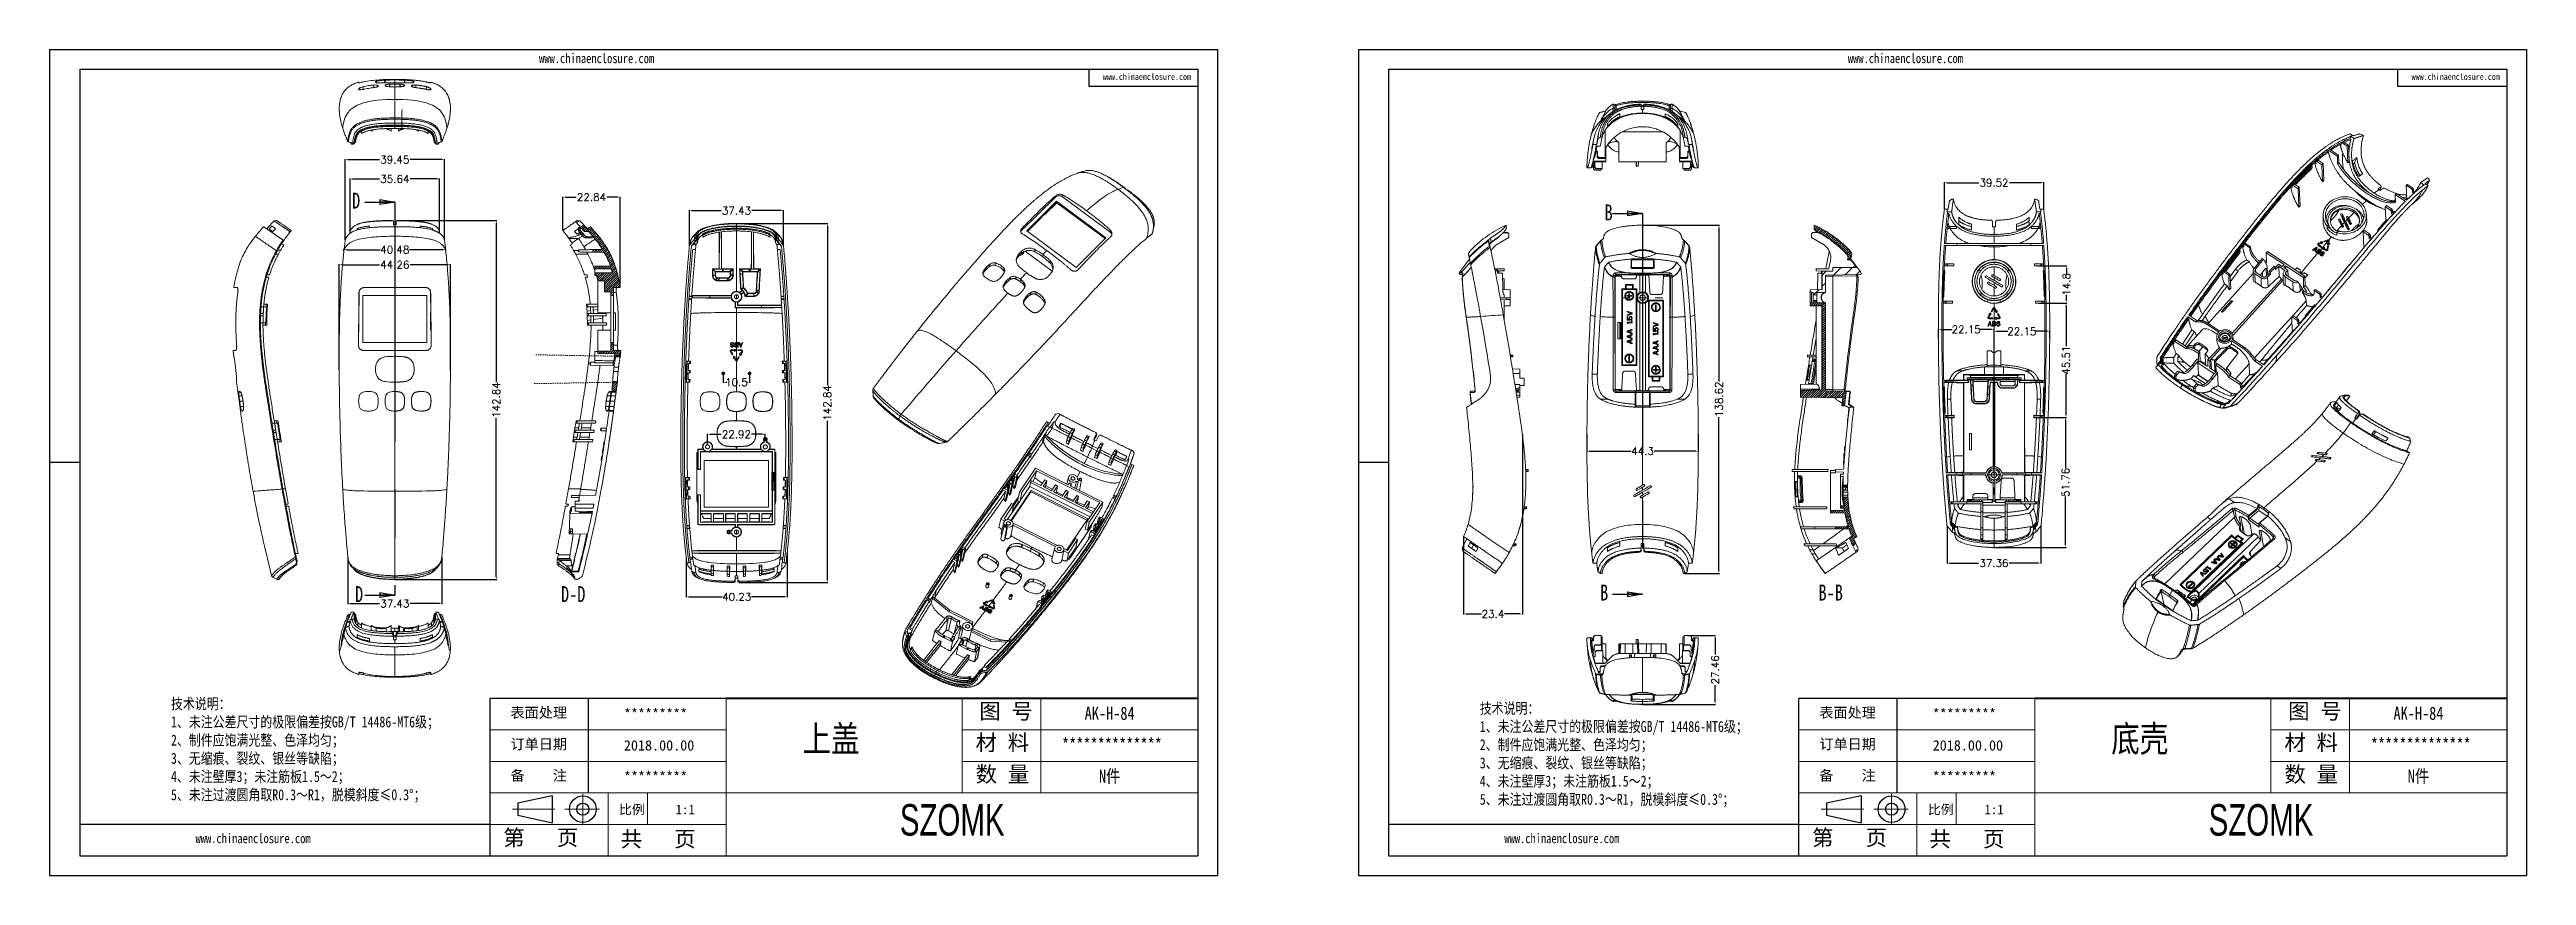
# Model space of a CAD drawing. Header units: inches. Extents: x 1631 to 3663, y 1126 to 1454.
# Drawn here: x 1631 to 2617, y 1126 to 1454 of the extents above; entities that cross this region are included whole.
import ezdxf

# ---------------------------------------------------------------- set-up
doc = ezdxf.new("R2010")
doc.units = ezdxf.units.IN
doc.header["$LTSCALE"] = 15
doc.linetypes.add('CENTER2', pattern=[28.575, 19.05, -3.175, 3.175, -3.175])
doc.linetypes.add('PHANTOM', pattern=[12.7, 6.35, -1.27, 1.27, -1.27, 1.27, -1.27])
doc.layers.add('文字', color=81, linetype='Continuous')
for name, color, linetype, lineweight in [('粗实线', 7, 'Continuous', 30), ('细实线', 3, 'Continuous', 9), ('细点划线', 2, 'CENTER2', 9)]:
    doc.layers.add(name, color=color, linetype=linetype, lineweight=lineweight)
doc.styles.add('SLDTEXTSTYLE0', font='TXT', dxfattribs={"width": 0.75})
doc.styles.get("Standard").update_dxf_attribs({"font": 'txt', "bigfont": 'gbcbig.shx'})
doc.styles.add('宋体', font='', dxfattribs={"width": 0.8, "height": 3.5})
doc.styles.add('长仿宋', font='', dxfattribs={"width": 0.7, "height": 4})
doc.styles.get('宋体').set_extended_font_data('SimSun')
doc.styles.get('长仿宋').set_extended_font_data('SimSun')
doc.dimstyles.new('3', dxfattribs={"dimtxt": 3, "dimasz": 1, "dimexe": 0.18, "dimexo": 0.0625, "dimgap": 0.09, "dimtad": 0, "dimdsep": 46, "dimtxsty": 'Standard', "dimcen": 1, "dimclrd": 3, "dimclre": 3, "dimadec": 0, "dimazin": 2, "dimtfac": 1, "dimtofl": 0, "dimtmove": 0, "dimatfit": 3, "dimfxl": 1, "dimtolj": 1, "dimtzin": 0, "dimarcsym": 0})
pattern_1 = [(45, (1333.3944, 778.8723), (-2.245064, 2.245064), [])]

msp = doc.modelspace()

# ---------------------------------------------------------------- texts
at = {"color": 7, "linetype": 'Continuous', "char_height": 6.35, "attachment_point": 1, "style": 'SLDTEXTSTYLE0'}
for s, insert in [('D', (1751.577, 1397.436)), ('B', (2250.096, 1392.721)), ('D', (1752.742, 1240.805)), ('D-D', (1834.732, 1240.805)), ('B', (2248.314, 1241.438)), ('B-B', (2335.247, 1241.438))]:
    msp.add_mtext(s, dxfattribs=dict(at, insert=insert))
at = {"char_height": 4.11854, "width": 2340.77273, "attachment_point": 1}
for s, insert in [('{\\fSimHei|b0|i0|c134|p49;表面处理}', (1814.658, 1192.547)), ('{\\fSimHei|b0|i0|c134|p49;表面处理}', (2335.589, 1192.547)), ('{\\fSimHei|b0|i0|c134|p49;*********}', (1859.767, 1192.017)), ('{\\fSimHei|b0|i0|c134|p49;*********}', (2380.698, 1192.017)), ('{\\fSimHei|b0|i0|c134|p49;订单日期}', (1814.658, 1180.023)), ('{\\fSimHei|b0|i0|c134|p49;2018.00.00}', (1859.767, 1179.494)), ('{\\fSimHei|b0|i0|c134|p49;订单日期}', (2335.589, 1180.023)), ('{\\fSimHei|b0|i0|c134|p49;2018.00.00}', (2380.698, 1179.494)), ('{\\fSimHei|b0|i0|c134|p49;备    注}', (1814.658, 1167.5)), ('{\\fSimHei|b0|i0|c134|p49;*********}', (1859.767, 1166.97)), ('{\\fSimHei|b0|i0|c134|p49;备    注}', (2335.589, 1167.5)), ('{\\fSimHei|b0|i0|c134|p49;*********}', (2380.698, 1166.97))]:
    msp.add_mtext(s, dxfattribs=dict(at, insert=insert))
at = {"layer": '文字', "color": 0, "attachment_point": 1, "style": '宋体'}
for s, insert, char_height, width in [('www.chinaenclosure.com', (1826.002, 1452.819), 3.8266, 67.22971), ('www.chinaenclosure.com', (2346.932, 1452.819), 3.8266, 67.22971), ('www.chinaenclosure.com', (2050.386, 1444.848), 2.55107, 44.8198), ('www.chinaenclosure.com', (2571.316, 1444.848), 2.55107, 44.8198), ('{\\H1.111x;技术说明：\\P1、未注公差尺寸的极限偏差按GB/T 14486-MT6级；\\P2、制件应饱满光整、色泽均匀；\\P3、无缩痕、裂纹、银丝等缺陷；\\P4、未注壁厚3；未注筋板1.5～2；\\P5、未注过渡圆角取R0.3～R1，脱模斜度≤0.3%%D；}', (1679.491, 1196.195), 3.91357, 121.98407), ('{\\H1.111x;技术说明：\\P1、未注公差尺寸的极限偏差按GB/T 14486-MT6级；\\P2、制件应饱满光整、色泽均匀；\\P3、无缩痕、裂纹、银丝等缺陷；\\P4、未注壁厚3；未注筋板1.5～2；\\P5、未注过渡圆角取R0.3～R1，脱模斜度≤0.3%%D；}', (2200.421, 1194.373), 3.91357, 121.98407), ('上盖', (1930.817, 1185.29), 10.4362, 133.42286), ('{\\H1.111x;AK-H-84}', (2043.173, 1192.83), 4.69628, 54.2943), ('底壳', (2451.747, 1185.29), 10.4362, 133.42286), ('{\\H1.111x;AK-H-84}', (2564.104, 1192.83), 4.69628, 54.2943), ('{\\H1.111x;**************}', (2034.139, 1180.306), 4.69628, 54.2943), ('{\\H1.111x;**************}', (2555.07, 1180.306), 4.69628, 54.2943), ('{\\H1.111x;N件}', (2048.853, 1167.783), 4.69628, 54.2943), ('{\\H1.111x;N件}', (2569.784, 1167.783), 4.69628, 54.2943), ('www.chinaenclosure.com', (1689.265, 1142.342), 3.8266, 67.22971), ('www.chinaenclosure.com', (2210.196, 1142.342), 3.8266, 67.22971)]:
    msp.add_mtext(s, dxfattribs=dict(at, insert=insert, char_height=char_height, width=width))
at = {"layer": '粗实线', "char_height": 12.52342, "width": 140.43777, "attachment_point": 1, "style": '长仿宋'}
for insert in [(1969.6, 1154.046), (2490.531, 1154.046)]:
    msp.add_mtext('{\\fSTXinwei|b0|i0|c134|p2;SZOMK}', dxfattribs=dict(at, insert=insert))
at = {"layer": '细实线', "color": 7, "attachment_point": 1}
for s, insert, char_height, width in [('{\\fSimSun|b0|i0|c134|p54;图 号}', (2001.228, 1194.2), 6.26171, 31.30855), ('{\\fSimSun|b0|i0|c134|p54;图 号}', (2522.158, 1194.2), 6.26171, 31.30855), ('{\\fSimSun|b0|i0|c134|p54;材 料   }', (1999.743, 1181.676), 6.26171, 31.30855), ('{\\fSimSun|b0|i0|c134|p54;材 料   }', (2520.674, 1181.676), 6.26171, 31.30855), ('{\\fSimSun|b0|i0|c134|p54;数 量}', (1999.773, 1169.091), 6.26171, 28.2912), ('{\\fSimSun|b0|i0|c134|p54;数 量}', (2520.704, 1169.091), 6.26171, 28.2912), ('{\\fSimSun|b0|i0|c134|p54;比例}', (1857.837, 1153.788), 3.75703, 16.49218), ('{\\fSimSun|b0|i0|c134|p54;1:1}', (1880.34, 1153.788), 3.75703, 16.49218), ('{\\fSimSun|b0|i0|c134|p54;比例}', (2378.767, 1153.788), 3.75703, 16.49218), ('{\\fSimSun|b0|i0|c134|p54;1:1}', (2401.271, 1153.788), 3.75703, 16.49218), ('{\\fSimSun|b0|i0|c134|p54;第   页}', (1811.76, 1143.855), 6.26171, 46.96283), ('{\\fSimSun|b0|i0|c134|p54; 共   页}', (1854.22, 1143.323), 6.26171, 46.96283), ('{\\fSimSun|b0|i0|c134|p54;第   页}', (2332.691, 1143.855), 6.26171, 46.96283), ('{\\fSimSun|b0|i0|c134|p54; 共   页}', (2375.151, 1143.323), 6.26171, 46.96283)]:
    msp.add_mtext(s, dxfattribs=dict(at, insert=insert, char_height=char_height, width=width))

# ---------------------------------------------------------------- blocks, each defined once
blk = doc.blocks.new('SW_CENTERMARKSYMBOL_0')
at = {"color": 0, "linetype": 'Continuous', "lineweight": 0}
for p, q in [((-5, 0), (-8, 0)), ((0, 0), (-2.5, 0)), ((0, 5), (0, 8)), ((0, 0), (0, 2.5)), ((0, 0), (0, -2.5)), ((0, 0), (2.5, 0)), ((5, 0), (8, 0)), ((0, -5), (0, -8))]:
    blk.add_line(p, q, dxfattribs=at)
blk = doc.blocks.new('_CLOSED')
at = {"color": 0, "linetype": 'ByBlock', "lineweight": -2}
for p, q in [((-1, 0.166667), (0, 0)), ((-1, 0.166667), (-1, -0.166667)), ((0, 0), (-1, -0.166667)), ((0, 0), (-1, 0))]:
    blk.add_line(p, q, dxfattribs=at)
blk = doc.blocks.new('SW_CENTERMARKSYMBOL_1')
at = {"color": 0, "linetype": 'Continuous', "lineweight": 0}
for p, q in [((-5, 0), (-8, 0)), ((0, 0), (-2.5, 0)), ((0, 5), (0, 8)), ((0, 0), (0, 2.5)), ((0, 0), (0, -2.5)), ((0, 0), (2.5, 0)), ((5, 0), (8, 0)), ((0, -5), (0, -8))]:
    blk.add_line(p, q, dxfattribs=at)
blk = doc.blocks.new('*D269')
at = {"color": 3, "lineweight": -2}
for p, q in [((2243.08, 1301.4), (2243.08, 1294.34)), ((2287.39, 1301.4), (2287.39, 1294.34)), ((2244.08, 1294.52), (2260.65, 1294.52)), ((2286.39, 1294.52), (2269.83, 1294.52))]:
    blk.add_line(p, q, dxfattribs=at)
at = {"color": 3}
for points in [[(2244.08, 1294.69), (2244.08, 1294.35), (2243.08, 1294.52)], [(2286.39, 1294.69), (2286.39, 1294.35), (2287.39, 1294.52)]]:
    blk.add_solid(points, dxfattribs=at)
at = {"layer": 'Defpoints', "color": 0}
for p in [(2243.08, 1301.46), (2287.39, 1301.46), (2287.39, 1294.52)]:
    blk.add_point(p, dxfattribs=at)
at = {"color": 0, "insert": (2265.24, 1294.52), "char_height": 3, "attachment_point": 5}
blk.add_mtext('\\A1;44.3', dxfattribs=at)
blk = doc.blocks.new('*D270')
at = {"color": 3, "lineweight": -2}
for p, q in [((2265.3, 1384.49), (2295.81, 1384.49)), ((2295.63, 1383.49), (2295.63, 1322.27)), ((2295.63, 1246.87), (2295.63, 1308.09)), ((2282.08, 1245.87), (2295.81, 1245.87))]:
    blk.add_line(p, q, dxfattribs=at)
at = {"color": 3}
for points in [[(2295.46, 1383.49), (2295.79, 1383.49), (2295.63, 1384.49)], [(2295.46, 1246.87), (2295.79, 1246.87), (2295.63, 1245.87)]]:
    blk.add_solid(points, dxfattribs=at)
at = {"layer": 'Defpoints', "color": 0}
for p in [(2265.24, 1384.49), (2295.63, 1384.49), (2282.02, 1245.87)]:
    blk.add_point(p, dxfattribs=at)
at = {"color": 0, "insert": (2295.63, 1315.18), "char_height": 3, "attachment_point": 5, "rotation": 90}
blk.add_mtext('\\A1;138.62', dxfattribs=at)
blk = doc.blocks.new('*D271')
at = {"color": 3, "lineweight": -2}
for p, q in [((2283.05, 1221.21), (2294.27, 1221.21)), ((2294.09, 1220.21), (2294.09, 1213.57)), ((2265.15, 1193.75), (2294.27, 1193.75)), ((2294.09, 1194.75), (2294.09, 1201.39))]:
    blk.add_line(p, q, dxfattribs=at)
at = {"color": 3}
for points in [[(2293.93, 1220.21), (2294.26, 1220.21), (2294.09, 1221.21)], [(2293.93, 1194.75), (2294.26, 1194.75), (2294.09, 1193.75)]]:
    blk.add_solid(points, dxfattribs=at)
at = {"layer": 'Defpoints', "color": 0}
for p in [(2282.98, 1221.21), (2265.08, 1193.75), (2294.09, 1193.75)]:
    blk.add_point(p, dxfattribs=at)
at = {"color": 0, "insert": (2294.09, 1207.48), "char_height": 3, "attachment_point": 5, "rotation": 90}
blk.add_mtext('\\A1;27.46', dxfattribs=at)
blk = doc.blocks.new('*D272')
at = {"color": 3, "lineweight": -2}
for p, q in [((2385.35, 1390.9), (2385.35, 1401.56)), ((2386.35, 1401.38), (2399.02, 1401.38)), ((2423.87, 1401.38), (2411.2, 1401.38)), ((2424.87, 1390.9), (2424.87, 1401.56))]:
    blk.add_line(p, q, dxfattribs=at)
at = {"color": 3}
for points in [[(2386.35, 1401.55), (2386.35, 1401.21), (2385.35, 1401.38)], [(2423.87, 1401.55), (2423.87, 1401.21), (2424.87, 1401.38)]]:
    blk.add_solid(points, dxfattribs=at)
at = {"layer": 'Defpoints', "color": 0}
for p in [(2424.87, 1401.38), (2385.35, 1390.83), (2424.87, 1390.83)]:
    blk.add_point(p, dxfattribs=at)
at = {"color": 0, "insert": (2405.11, 1401.38), "char_height": 3, "attachment_point": 5}
blk.add_mtext('\\A1;39.52', dxfattribs=at)
blk = doc.blocks.new('*D273')
at = {"color": 3, "lineweight": -2}
for p, q in [((2386.4, 1264.73), (2386.4, 1249.79)), ((2423.76, 1264.73), (2423.76, 1249.79)), ((2387.4, 1249.97), (2398.99, 1249.97)), ((2422.76, 1249.97), (2411.17, 1249.97))]:
    blk.add_line(p, q, dxfattribs=at)
at = {"color": 3}
for points in [[(2387.4, 1250.14), (2387.4, 1249.81), (2386.4, 1249.97)], [(2422.76, 1250.14), (2422.76, 1249.81), (2423.76, 1249.97)]]:
    blk.add_solid(points, dxfattribs=at)
at = {"layer": 'Defpoints', "color": 0}
for p in [(2386.4, 1264.8), (2423.76, 1264.8), (2423.76, 1249.97)]:
    blk.add_point(p, dxfattribs=at)
at = {"color": 0, "insert": (2405.08, 1249.97), "char_height": 3, "attachment_point": 5}
blk.add_mtext('\\A1;37.36', dxfattribs=at)
blk = doc.blocks.new('*D274')
at = {"color": 3, "lineweight": -2}
for p, q in [((2382.95, 1339.33), (2382.95, 1343.19)), ((2383.95, 1343.01), (2388.44, 1343.01)), ((2404.11, 1343.01), (2399.62, 1343.01)), ((2405.11, 1285.17), (2405.11, 1343.19))]:
    blk.add_line(p, q, dxfattribs=at)
at = {"color": 3}
for points in [[(2383.95, 1343.18), (2383.95, 1342.84), (2382.95, 1343.01)], [(2404.11, 1343.18), (2404.11, 1342.84), (2405.11, 1343.01)]]:
    blk.add_solid(points, dxfattribs=at)
at = {"layer": 'Defpoints', "color": 0}
for p in [(2382.95, 1343.01), (2382.95, 1339.27), (2405.11, 1285.1)]:
    blk.add_point(p, dxfattribs=at)
at = {"color": 0, "insert": (2394.03, 1343.01), "char_height": 3, "attachment_point": 5}
blk.add_mtext('\\A1;22.15', dxfattribs=at)
blk = doc.blocks.new('*D275')
at = {"color": 3, "lineweight": -2}
for p, q in [((2405.11, 1285.17), (2405.11, 1342.42)), ((2406.11, 1342.24), (2410.59, 1342.24)), ((2426.26, 1342.24), (2421.77, 1342.24)), ((2427.26, 1339.33), (2427.26, 1342.42))]:
    blk.add_line(p, q, dxfattribs=at)
at = {"color": 3}
for points in [[(2406.11, 1342.4), (2406.11, 1342.07), (2405.11, 1342.24)], [(2426.26, 1342.4), (2426.26, 1342.07), (2427.26, 1342.24)]]:
    blk.add_solid(points, dxfattribs=at)
at = {"layer": 'Defpoints', "color": 0}
for p in [(2427.26, 1342.24), (2427.26, 1339.27), (2405.11, 1285.1)]:
    blk.add_point(p, dxfattribs=at)
at = {"color": 0, "insert": (2416.18, 1342.24), "char_height": 3, "attachment_point": 5}
blk.add_mtext('\\A1;22.15', dxfattribs=at)
blk = doc.blocks.new('*D276')
at = {"color": 3, "lineweight": -2}
for p, q in [((2421.07, 1308), (2433.76, 1308)), ((2433.58, 1307), (2433.58, 1287.71)), ((2433.58, 1257.24), (2433.58, 1276.53)), ((2405.17, 1256.24), (2433.76, 1256.24))]:
    blk.add_line(p, q, dxfattribs=at)
at = {"color": 3}
for points in [[(2433.42, 1307), (2433.75, 1307), (2433.58, 1308)], [(2433.42, 1257.24), (2433.75, 1257.24), (2433.58, 1256.24)]]:
    blk.add_solid(points, dxfattribs=at)
at = {"layer": 'Defpoints', "color": 0}
for p in [(2421, 1308), (2433.58, 1308), (2405.11, 1256.24)]:
    blk.add_point(p, dxfattribs=at)
at = {"color": 0, "insert": (2433.58, 1282.12), "char_height": 3, "attachment_point": 5, "rotation": 90}
blk.add_mtext('\\A1;51.76', dxfattribs=at)
blk = doc.blocks.new('*D277')
at = {"color": 3, "lineweight": -2}
for p, q in [((2422.92, 1353.5), (2433.94, 1353.5)), ((2433.76, 1352.5), (2433.76, 1336.34)), ((2433.76, 1309), (2433.76, 1325.16)), ((2422.68, 1308), (2433.94, 1308))]:
    blk.add_line(p, q, dxfattribs=at)
at = {"color": 3}
for points in [[(2433.6, 1352.5), (2433.93, 1352.5), (2433.76, 1353.5)], [(2433.6, 1309), (2433.93, 1309), (2433.76, 1308)]]:
    blk.add_solid(points, dxfattribs=at)
at = {"layer": 'Defpoints', "color": 0}
for p in [(2422.86, 1353.5), (2433.76, 1353.5), (2422.62, 1308)]:
    blk.add_point(p, dxfattribs=at)
at = {"color": 0, "insert": (2433.76, 1330.75), "char_height": 3, "attachment_point": 5, "rotation": 90}
blk.add_mtext('\\A1;45.51', dxfattribs=at)
blk = doc.blocks.new('*D278')
at = {"color": 3, "lineweight": -2}
for p, q in [((2422.49, 1368.3), (2434.12, 1368.3)), ((2433.94, 1367.3), (2433.94, 1364.99)), ((2422.98, 1353.5), (2434.12, 1353.5)), ((2433.94, 1354.5), (2433.94, 1356.81))]:
    blk.add_line(p, q, dxfattribs=at)
at = {"color": 3}
for points in [[(2433.78, 1367.3), (2434.11, 1367.3), (2433.94, 1368.3)], [(2433.78, 1354.5), (2434.11, 1354.5), (2433.94, 1353.5)]]:
    blk.add_solid(points, dxfattribs=at)
at = {"layer": 'Defpoints', "color": 0}
for p in [(2422.43, 1368.3), (2433.94, 1368.3), (2422.92, 1353.5)]:
    blk.add_point(p, dxfattribs=at)
at = {"color": 0, "insert": (2433.94, 1360.9), "char_height": 3, "attachment_point": 5, "rotation": 90}
blk.add_mtext('\\A1;14.8', dxfattribs=at)
blk = doc.blocks.new('*D279')
at = {"color": 3, "lineweight": -2}
for p, q in [((2217.38, 1301.14), (2217.38, 1229.55)), ((2193.98, 1260.49), (2193.98, 1229.55)), ((2194.98, 1229.73), (2201.09, 1229.73)), ((2216.38, 1229.73), (2210.27, 1229.73))]:
    blk.add_line(p, q, dxfattribs=at)
at = {"color": 3}
for points in [[(2194.98, 1229.89), (2194.98, 1229.56), (2193.98, 1229.73)], [(2216.38, 1229.89), (2216.38, 1229.56), (2217.38, 1229.73)]]:
    blk.add_solid(points, dxfattribs=at)
at = {"layer": 'Defpoints', "color": 0}
for p in [(2217.38, 1301.2), (2193.98, 1260.55), (2217.38, 1229.73)]:
    blk.add_point(p, dxfattribs=at)
at = {"color": 0, "insert": (2205.68, 1229.73), "char_height": 3, "attachment_point": 5}
blk.add_mtext('\\A1;23.4', dxfattribs=at)
blk = doc.blocks.new('*D280')
at = {"color": 3, "lineweight": -2}
for p, q in [((1746.46, 1326.96), (1746.46, 1368.92)), ((1747.46, 1368.74), (1762.5, 1368.74)), ((1789.72, 1368.74), (1774.68, 1368.74)), ((1790.72, 1326.75), (1790.72, 1368.92))]:
    blk.add_line(p, q, dxfattribs=at)
at = {"color": 3}
for points in [[(1747.46, 1368.9), (1747.46, 1368.57), (1746.46, 1368.74)], [(1789.72, 1368.9), (1789.72, 1368.57), (1790.72, 1368.74)]]:
    blk.add_solid(points, dxfattribs=at)
at = {"layer": 'Defpoints', "color": 0}
for p in [(1790.72, 1368.74), (1746.46, 1326.9), (1790.72, 1326.69)]:
    blk.add_point(p, dxfattribs=at)
at = {"color": 0, "insert": (1768.59, 1368.74), "char_height": 3, "attachment_point": 5}
blk.add_mtext('\\A1;44.26', dxfattribs=at)
blk = doc.blocks.new('*D281')
at = {"color": 3, "lineweight": -2}
for p, q in [((1769.46, 1386.31), (1809.14, 1386.31)), ((1808.96, 1385.31), (1808.96, 1321.98)), ((1808.96, 1244.47), (1808.96, 1307.8)), ((1768.69, 1243.47), (1809.14, 1243.47))]:
    blk.add_line(p, q, dxfattribs=at)
at = {"color": 3}
for points in [[(1808.79, 1385.31), (1809.12, 1385.31), (1808.96, 1386.31)], [(1808.79, 1244.47), (1809.12, 1244.47), (1808.96, 1243.47)]]:
    blk.add_solid(points, dxfattribs=at)
at = {"layer": 'Defpoints', "color": 0}
for p in [(1769.39, 1386.31), (1768.63, 1243.47), (1808.96, 1243.47)]:
    blk.add_point(p, dxfattribs=at)
at = {"color": 0, "insert": (1808.96, 1314.89), "char_height": 3, "attachment_point": 5, "rotation": 90}
blk.add_mtext('\\A1;142.84', dxfattribs=at)
blk = doc.blocks.new('*D282')
at = {"color": 3, "lineweight": -2}
for p, q in [((1885.85, 1376.27), (1885.85, 1390.45)), ((1886.85, 1390.27), (1898.47, 1390.27)), ((1922.28, 1390.27), (1910.65, 1390.27)), ((1923.28, 1376.27), (1923.28, 1390.45))]:
    blk.add_line(p, q, dxfattribs=at)
at = {"color": 3}
for points in [[(1886.85, 1390.44), (1886.85, 1390.11), (1885.85, 1390.27)], [(1922.28, 1390.44), (1922.28, 1390.11), (1923.28, 1390.27)]]:
    blk.add_solid(points, dxfattribs=at)
at = {"layer": 'Defpoints', "color": 0}
for p in [(1885.85, 1390.27), (1885.85, 1376.2), (1923.28, 1376.21)]:
    blk.add_point(p, dxfattribs=at)
at = {"color": 0, "insert": (1904.56, 1390.27), "char_height": 3, "attachment_point": 5}
blk.add_mtext('\\A1;37.43', dxfattribs=at)
blk = doc.blocks.new('*D283')
at = {"color": 3, "lineweight": -2}
for p, q in [((1884.57, 1252.14), (1884.57, 1236.38)), ((1924.8, 1254.26), (1924.8, 1236.38)), ((1885.57, 1236.56), (1898.85, 1236.56)), ((1923.8, 1236.56), (1910.53, 1236.56))]:
    blk.add_line(p, q, dxfattribs=at)
at = {"color": 3}
for points in [[(1885.57, 1236.72), (1885.57, 1236.39), (1884.57, 1236.56)], [(1923.8, 1236.72), (1923.8, 1236.39), (1924.8, 1236.56)]]:
    blk.add_solid(points, dxfattribs=at)
at = {"layer": 'Defpoints', "color": 0}
for p in [(1884.57, 1252.2), (1924.8, 1254.32), (1924.8, 1236.56)]:
    blk.add_point(p, dxfattribs=at)
at = {"color": 0, "insert": (1904.69, 1236.56), "char_height": 3, "attachment_point": 5}
blk.add_mtext('\\A1;40.23', dxfattribs=at)
blk = doc.blocks.new('*D284')
at = {"color": 3, "lineweight": -2}
for p, q in [((1904.63, 1385.13), (1940.94, 1385.13)), ((1940.76, 1384.13), (1940.76, 1320.81)), ((1940.76, 1243.3), (1940.76, 1306.63)), ((1905.68, 1242.3), (1940.94, 1242.3))]:
    blk.add_line(p, q, dxfattribs=at)
at = {"color": 3}
for points in [[(1940.59, 1384.13), (1940.92, 1384.13), (1940.76, 1385.13)], [(1940.59, 1243.3), (1940.92, 1243.3), (1940.76, 1242.3)]]:
    blk.add_solid(points, dxfattribs=at)
at = {"layer": 'Defpoints', "color": 0}
for p in [(1904.56, 1385.13), (1940.76, 1385.13), (1905.61, 1242.3)]:
    blk.add_point(p, dxfattribs=at)
at = {"color": 0, "insert": (1940.76, 1313.72), "char_height": 3, "attachment_point": 5, "rotation": 90}
blk.add_mtext('\\A1;142.84', dxfattribs=at)
blk = doc.blocks.new('*D285')
at = {"color": 3, "lineweight": -2}
for p, q in [((1835.47, 1382.47), (1835.47, 1395.83)), ((1836.47, 1395.65), (1840.8, 1395.65)), ((1857.31, 1395.65), (1852.98, 1395.65)), ((1858.31, 1359.72), (1858.31, 1395.83))]:
    blk.add_line(p, q, dxfattribs=at)
at = {"color": 3}
for points in [[(1836.47, 1395.82), (1836.47, 1395.49), (1835.47, 1395.65)], [(1857.31, 1395.82), (1857.31, 1395.49), (1858.31, 1395.65)]]:
    blk.add_solid(points, dxfattribs=at)
at = {"layer": 'Defpoints', "color": 0}
for p in [(1858.31, 1395.65), (1835.47, 1382.4), (1858.31, 1359.66)]:
    blk.add_point(p, dxfattribs=at)
at = {"color": 0, "insert": (1846.89, 1395.65), "char_height": 3, "attachment_point": 5}
blk.add_mtext('\\A1;22.84', dxfattribs=at)
blk = doc.blocks.new('*D286')
at = {"color": 3, "lineweight": -2}
for p, q in [((1899.31, 1325.44), (1899.31, 1321.79)), ((1900.31, 1321.97), (1900.72, 1321.97)), ((1908.81, 1321.97), (1908.4, 1321.97)), ((1909.81, 1325.64), (1909.81, 1321.79))]:
    blk.add_line(p, q, dxfattribs=at)
at = {"color": 3}
for points in [[(1900.31, 1322.13), (1900.31, 1321.8), (1899.31, 1321.97)], [(1908.81, 1322.13), (1908.81, 1321.8), (1909.81, 1321.97)]]:
    blk.add_solid(points, dxfattribs=at)
at = {"layer": 'Defpoints', "color": 0}
for p in [(1899.31, 1325.5), (1909.81, 1325.71), (1909.81, 1321.97)]:
    blk.add_point(p, dxfattribs=at)
at = {"color": 0, "insert": (1904.56, 1321.97), "char_height": 3, "attachment_point": 5}
blk.add_mtext('\\A1;10.5', dxfattribs=at)
blk = doc.blocks.new('*D287')
at = {"color": 3, "lineweight": -2}
for p, q in [((1893.07, 1297.13), (1893.07, 1301.42)), ((1915.99, 1299.9), (1915.99, 1301.42)), ((1894.07, 1301.24), (1898.44, 1301.24)), ((1914.99, 1301.24), (1910.62, 1301.24))]:
    blk.add_line(p, q, dxfattribs=at)
at = {"color": 3}
for points in [[(1894.07, 1301.41), (1894.07, 1301.07), (1893.07, 1301.24)], [(1914.99, 1301.41), (1914.99, 1301.07), (1915.99, 1301.24)]]:
    blk.add_solid(points, dxfattribs=at)
at = {"layer": 'Defpoints', "color": 0}
for p in [(1893.07, 1297.07), (1915.99, 1301.24), (1915.99, 1299.83)]:
    blk.add_point(p, dxfattribs=at)
at = {"color": 0, "insert": (1904.53, 1301.24), "char_height": 3, "attachment_point": 5}
blk.add_mtext('\\A1;22.92', dxfattribs=at)
blk = doc.blocks.new('*D288')
at = {"color": 3, "lineweight": -2}
for p, q in [((1749.88, 1252.38), (1749.88, 1233.69)), ((1787.31, 1252.38), (1787.31, 1233.69)), ((1750.88, 1233.87), (1762.5, 1233.87)), ((1786.31, 1233.87), (1774.68, 1233.87))]:
    blk.add_line(p, q, dxfattribs=at)
at = {"color": 3}
for points in [[(1750.88, 1234.03), (1750.88, 1233.7), (1749.88, 1233.87)], [(1786.31, 1234.03), (1786.31, 1233.7), (1787.31, 1233.87)]]:
    blk.add_solid(points, dxfattribs=at)
at = {"layer": 'Defpoints', "color": 0}
for p in [(1749.88, 1252.44), (1787.31, 1252.44), (1787.31, 1233.87)]:
    blk.add_point(p, dxfattribs=at)
at = {"color": 0, "insert": (1768.59, 1233.87), "char_height": 3, "attachment_point": 5}
blk.add_mtext('\\A1;37.43', dxfattribs=at)
blk = doc.blocks.new('*D289')
at = {"color": 3, "lineweight": -2}
for p, q in [((1750.79, 1381.6), (1750.79, 1403.05)), ((1751.79, 1402.87), (1762.53, 1402.87)), ((1785.44, 1402.87), (1774.71, 1402.87)), ((1786.44, 1381.29), (1786.44, 1403.05))]:
    blk.add_line(p, q, dxfattribs=at)
at = {"color": 3}
for points in [[(1751.79, 1403.04), (1751.79, 1402.7), (1750.79, 1402.87)], [(1785.44, 1403.04), (1785.44, 1402.7), (1786.44, 1402.87)]]:
    blk.add_solid(points, dxfattribs=at)
at = {"layer": 'Defpoints', "color": 0}
for p in [(1786.44, 1402.87), (1750.79, 1381.54), (1786.44, 1381.23)]:
    blk.add_point(p, dxfattribs=at)
at = {"color": 0, "insert": (1768.62, 1402.87), "char_height": 3, "attachment_point": 5}
blk.add_mtext('\\A1;35.64', dxfattribs=at)
blk = doc.blocks.new('*D290')
at = {"color": 3, "lineweight": -2}
for p, q in [((1748.87, 1378.64), (1748.87, 1410.77)), ((1749.87, 1410.59), (1762.5, 1410.59)), ((1787.32, 1410.59), (1774.68, 1410.59)), ((1788.32, 1378.64), (1788.32, 1410.77))]:
    blk.add_line(p, q, dxfattribs=at)
at = {"color": 3}
for points in [[(1749.87, 1410.75), (1749.87, 1410.42), (1748.87, 1410.59)], [(1787.32, 1410.75), (1787.32, 1410.42), (1788.32, 1410.59)]]:
    blk.add_solid(points, dxfattribs=at)
at = {"layer": 'Defpoints', "color": 0}
for p in [(1788.32, 1410.59), (1748.87, 1378.57), (1788.32, 1378.57)]:
    blk.add_point(p, dxfattribs=at)
at = {"color": 0, "insert": (1768.59, 1410.59), "char_height": 3, "attachment_point": 5}
blk.add_mtext('\\A1;39.45', dxfattribs=at)
blk = doc.blocks.new('*D291')
at = {"color": 3, "lineweight": -2}
for p, q in [((1748.35, 1374.39), (1748.35, 1374.89)), ((1749.35, 1374.71), (1762.75, 1374.71)), ((1787.83, 1374.71), (1774.43, 1374.71)), ((1788.83, 1374.39), (1788.83, 1374.89))]:
    blk.add_line(p, q, dxfattribs=at)
at = {"color": 3}
for points in [[(1749.35, 1374.88), (1749.35, 1374.54), (1748.35, 1374.71)], [(1787.83, 1374.88), (1787.83, 1374.54), (1788.83, 1374.71)]]:
    blk.add_solid(points, dxfattribs=at)
at = {"layer": 'Defpoints', "color": 0}
for p in [(1748.35, 1374.71), (1748.35, 1374.32), (1788.83, 1374.32)]:
    blk.add_point(p, dxfattribs=at)
at = {"color": 0, "insert": (1768.59, 1374.71), "char_height": 3, "attachment_point": 5}
blk.add_mtext('\\A1;40.48', dxfattribs=at)

# ---------------------------------------------------------------- dimensions: what is measured, and where the dimension line sits
for base, p1, p2, picture, middle in [((1788.32, 1410.588), (1748.868, 1378.573), (1788.32, 1378.573), '*D290', (1768.594, 1410.588)), ((1786.437, 1402.87), (1750.794, 1381.538), (1786.437, 1381.231), '*D289', (1768.615, 1402.87)), ((2424.865, 1401.381), (2385.349, 1390.833), (2424.865, 1390.833), '*D272', (2405.107, 1401.381)), ((1858.312, 1395.653), (1835.468, 1382.403), (1858.312, 1359.655), '*D285', (1846.89, 1395.653)), ((1885.848, 1390.274), (1923.277, 1376.207), (1885.848, 1376.204), '*D282', (1904.563, 1390.274)), ((1790.725, 1368.736), (1746.462, 1326.898), (1790.725, 1326.687), '*D280', (1768.593, 1368.736)), ((1748.353, 1374.71), (1788.834, 1374.324), (1748.353, 1374.324), '*D291', (1768.594, 1374.71)), ((2382.955, 1343.011), (2405.107, 1285.104), (2382.955, 1339.27), '*D274', (2394.031, 1343.011)), ((2427.26, 1342.236), (2405.107, 1285.104), (2427.26, 1339.27), '*D275', (2416.183, 1342.236)), ((1909.813, 1321.967), (1899.313, 1325.501), (1909.813, 1325.706), '*D286', (1904.563, 1321.967)), ((1915.994, 1301.24), (1893.074, 1297.067), (1915.994, 1299.834), '*D287', (1904.534, 1301.24)), ((2287.3887, 1294.5207), (2243.0838, 1301.4602), (2287.3887, 1301.4602), '*D269', (2265.2362, 1294.5207)), ((2217.384, 1229.726), (2193.983, 1260.555), (2217.384, 1301.2), '*D279', (2205.684, 1229.726)), ((2423.7636, 1249.9747), (2386.3994, 1264.7971), (2423.7636, 1264.7971), '*D273', (2405.0815, 1249.9747)), ((1787.308, 1233.867), (1749.879, 1252.443), (1787.308, 1252.443), '*D288', (1768.594, 1233.867)), ((1924.803, 1236.556), (1884.569, 1252.198), (1924.803, 1254.324), '*D283', (1904.686, 1236.556))]:
    dim = msp.add_linear_dim(base=base, p1=p1, p2=p2, dimstyle='3')
    dim.commit()
    dim.dimension.update_dxf_attribs({"geometry": picture, "text_midpoint": middle})
for base, p1, p2, picture, middle in [((1808.9581, 1243.4738), (1769.3938, 1386.3093), (1768.6309, 1243.4738), '*D281', (1808.9581, 1314.8916)), ((1940.756, 1385.134), (1905.613, 1242.298), (1904.563, 1385.134), '*D284', (1940.756, 1313.716)), ((2295.628, 1384.493), (2282.021, 1245.869), (2265.236, 1384.493), '*D270', (2295.628, 1315.181)), ((2433.945, 1368.304), (2422.922, 1353.504), (2422.426, 1368.304), '*D278', (2433.945, 1360.904)), ((2433.765, 1353.504), (2422.615, 1307.996), (2422.859, 1353.504), '*D277', (2433.765, 1330.75)), ((2433.585, 1307.996), (2405.107, 1256.236), (2421.005, 1307.996), '*D276', (2433.585, 1282.116)), ((2294.094, 1193.752), (2282.983, 1221.214), (2265.083, 1193.752), '*D271', (2294.094, 1207.483))]:
    dim = msp.add_linear_dim(base=base, p1=p1, p2=p2, angle=90, dimstyle='3')
    dim.commit()
    dim.dimension.update_dxf_attribs({"geometry": picture, "text_midpoint": middle})

# ---------------------------------------------------------------- hatches: boundary and pattern name
at = {"linetype": 'Continuous', "lineweight": 0}
h = msp.add_hatch(dxfattribs=at)
h.set_pattern_fill('ANSI31', color=4, scale=0.2, style=0)
edge = h.paths.add_edge_path(flags=0)
edge.add_spline(control_points=[(1851.959, 1373.645), (1852.839, 1372.089), (1853.584, 1370.452), (1854.202, 1368.775), (1854.266, 1368.602), (1854.328, 1368.428), (1854.39, 1368.254)], knot_values=[0.0043659, 0.0043659, 0.0043659, 0.0043659, 0.0097158, 0.0097158, 0.0097158, 0.010265, 0.010265, 0.010265, 0.010265], weights=[1, 1, 1, 1, 1, 1, 1], degree=3, periodic=0)
edge.add_spline(control_points=[(1854.39, 1368.254), (1853.688, 1368.242), (1852.987, 1368.229), (1852.286, 1368.217), (1851.069, 1368.196), (1849.851, 1368.175), (1848.634, 1368.153), (1848.484, 1368.151), (1848.335, 1368.148), (1848.185, 1368.146)], knot_values=[0.0125035, 0.0125035, 0.0125035, 0.0125035, 0.0146078, 0.0146078, 0.0146078, 0.0182598, 0.0182598, 0.0182598, 0.0187095, 0.0187095, 0.0187095, 0.0187095], weights=[1, 1, 1, 1, 1, 1, 1, 1, 1, 1], degree=3, periodic=0)
edge.add_line((1848.185, 1368.146), (1848.185, 1367.095))
edge.add_line((1848.185, 1367.095), (1854.778, 1367.095))
edge.add_spline(control_points=[(1854.778, 1367.095), (1854.844, 1366.888), (1854.908, 1366.68), (1854.971, 1366.471), (1855.02, 1366.307), (1855.069, 1366.143), (1855.116, 1365.978), (1855.162, 1365.818), (1855.208, 1365.658), (1855.252, 1365.497)], knot_values=[0.0000142, 0.0000142, 0.0000142, 0.0000142, 0.0006673, 0.0006673, 0.0006673, 0.0011814, 0.0011814, 0.0011814, 0.0016814, 0.0016814, 0.0016814, 0.0016814], weights=[1, 1, 1, 1, 1, 1, 1, 1, 1, 1], degree=3, periodic=0)
edge.add_line((1855.252, 1365.497), (1848.185, 1365.497))
edge.add_line((1848.185, 1365.497), (1848.185, 1364.446))
edge.add_spline(control_points=[(1848.185, 1364.446), (1848.334, 1364.444), (1848.484, 1364.441), (1848.633, 1364.439), (1848.867, 1364.434), (1849.101, 1364.43), (1849.335, 1364.426)], knot_values=[0.003203, 0.003203, 0.003203, 0.003203, 0.0036519, 0.0036519, 0.0036519, 0.0043532, 0.0043532, 0.0043532, 0.0043532], weights=[1, 1, 1, 1, 1, 1, 1], degree=3, periodic=0)
edge.add_line((1849.335, 1364.426), (1849.335, 1362.389))
edge.add_line((1849.335, 1362.389), (1852.035, 1362.341))
edge.add_line((1852.035, 1362.341), (1852.035, 1357.941))
edge.add_line((1852.035, 1357.941), (1854.635, 1357.896))
edge.add_line((1854.635, 1357.896), (1854.635, 1356.446))
edge.add_line((1854.635, 1356.446), (1855.629, 1356.446))
edge.add_line((1855.629, 1356.446), (1855.629, 1359.646))
edge.add_line((1855.629, 1359.646), (1858.312, 1359.655))
edge.add_spline(control_points=[(1858.312, 1359.655), (1858.147, 1360.745), (1857.954, 1361.832), (1857.728, 1362.91), (1856.79, 1367.385), (1855.226, 1371.83), (1852.822, 1375.719), (1851.886, 1377.234), (1850.837, 1378.683), (1849.726, 1380.074)], knot_values=[0.0824413, 0.0824413, 0.0824413, 0.0824413, 0.0857385, 0.0857385, 0.0857385, 0.0995426, 0.0995426, 0.0995426, 0.1048366, 0.1048366, 0.1048366, 0.1048366], weights=[1, 1, 1, 1, 1, 1, 1, 1, 1, 1], degree=3, periodic=0)
edge.add_spline(control_points=[(1849.726, 1380.074), (1849.436, 1380.437), (1849.142, 1380.796), (1848.844, 1381.152), (1848.546, 1381.508), (1848.245, 1381.862), (1847.941, 1382.212), (1847.451, 1382.778), (1846.954, 1383.336), (1846.453, 1383.892)], knot_values=[0, 0, 0, 0, 0.0013927, 0.0013927, 0.0013927, 0.0027853, 0.0027853, 0.0027853, 0.0050289, 0.0050289, 0.0050289, 0.0050289], weights=[1, 1, 1, 1, 1, 1, 1, 1, 1, 1], degree=3, periodic=0)
edge.add_line((1846.453, 1383.892), (1845.206, 1383.034))
edge.add_spline(control_points=[(1845.206, 1383.034), (1845.008, 1383.253), (1844.809, 1383.471), (1844.61, 1383.689), (1844.332, 1383.992), (1844.053, 1384.295), (1843.774, 1384.597)], knot_values=[0.000383, 0.000383, 0.000383, 0.000383, 0.001269, 0.001269, 0.001269, 0.0025034, 0.0025034, 0.0025034, 0.0025034], weights=[1, 1, 1, 1, 1, 1, 1], degree=3, periodic=0)
edge.add_line((1843.774, 1384.597), (1842.525, 1383.738))
edge.add_spline(control_points=[(1842.525, 1383.738), (1842.603, 1383.655), (1842.68, 1383.571), (1842.758, 1383.487), (1843.225, 1382.981), (1843.691, 1382.473), (1844.153, 1381.962)], knot_values=[0.0029081, 0.0029081, 0.0029081, 0.0029081, 0.0032502, 0.0032502, 0.0032502, 0.0053175, 0.0053175, 0.0053175, 0.0053175], weights=[1, 1, 1, 1, 1, 1, 1], degree=3, periodic=0)
edge.add_line((1844.153, 1381.962), (1845.765, 1381.962))
edge.add_spline(control_points=[(1845.765, 1381.962), (1846.152, 1381.526), (1846.536, 1381.088), (1846.915, 1380.645), (1847.156, 1380.363), (1847.395, 1380.08), (1847.632, 1379.795), (1847.863, 1379.515), (1848.093, 1379.234), (1848.319, 1378.95)], knot_values=[0.0000253, 0.0000253, 0.0000253, 0.0000253, 0.0017738, 0.0017738, 0.0017738, 0.0028856, 0.0028856, 0.0028856, 0.0039742, 0.0039742, 0.0039742, 0.0039742], weights=[1, 1, 1, 1, 1, 1, 1, 1, 1, 1], degree=3, periodic=0)
edge.add_spline(control_points=[(1848.319, 1378.95), (1848.795, 1378.355), (1849.259, 1377.749), (1849.706, 1377.132), (1849.98, 1376.754), (1850.248, 1376.371), (1850.509, 1375.984), (1850.764, 1375.606), (1851.012, 1375.223), (1851.253, 1374.835)], knot_values=[0.000031, 0.000031, 0.000031, 0.000031, 0.0023179, 0.0023179, 0.0023179, 0.0037183, 0.0037183, 0.0037183, 0.0050874, 0.0050874, 0.0050874, 0.0050874], weights=[1, 1, 1, 1, 1, 1, 1, 1, 1, 1], degree=3, periodic=0)
edge.add_line((1851.253, 1374.835), (1847.435, 1374.768))
edge.add_line((1847.435, 1374.768), (1847.435, 1373.724))
edge.add_line((1847.435, 1373.724), (1851.959, 1373.645))
h = msp.add_hatch(dxfattribs=at)
h.set_pattern_fill('ANSI31', color=4, scale=0.2, style=0)
edge = h.paths.add_edge_path(flags=0)
edge.add_spline(control_points=[(2334.741, 1382.364), (2334.741, 1382.215), (2334.741, 1382.065), (2334.741, 1381.915)], knot_values=[0, 0, 0, 0, 1, 1, 1, 1], weights=[1, 1, 1, 1], degree=3, periodic=0)
edge.add_spline(control_points=[(2334.741, 1381.915), (2337.136, 1380.684), (2339.418, 1379.231), (2341.548, 1377.581)], knot_values=[0, 0, 0, 0, 1, 1, 1, 1], weights=[1, 1, 1, 1], degree=3, periodic=0)
edge.add_spline(control_points=[(2341.548, 1377.581), (2343.376, 1376.162), (2345.092, 1374.598), (2346.673, 1372.908)], knot_values=[0, 0, 0, 0, 1, 1, 1, 1], weights=[1, 1, 1, 1], degree=3, periodic=0)
edge.add_spline(control_points=[(2346.673, 1372.908), (2346.701, 1372.787), (2346.729, 1372.666), (2346.759, 1372.546), (2346.788, 1372.423), (2346.819, 1372.3), (2346.85, 1372.177), (2346.898, 1371.988), (2346.948, 1371.8), (2346.999, 1371.613)], knot_values=[0.000008, 0.000008, 0.000008, 0.000008, 0.0003803, 0.0003803, 0.0003803, 0.0007606, 0.0007606, 0.0007606, 0.0013439, 0.0013439, 0.0013439, 0.0013439], weights=[1, 1, 1, 1, 1, 1, 1, 1, 1, 1], degree=3, periodic=0)
edge.add_arc((2805.63, 1273.909), 468.923, 167.973828, 168.075423)
edge.add_spline(control_points=[(2346.826, 1370.799), (2346.862, 1370.758), (2346.898, 1370.717), (2346.934, 1370.675)], knot_values=[0, 0, 0, 0, 1, 1, 1, 1], weights=[1, 1, 1, 1], degree=3, periodic=0)
edge.add_line((2346.934, 1370.675), (2347.622, 1370.675))
edge.add_line((2347.622, 1370.675), (2348.111, 1371.071))
edge.add_spline(control_points=[(2348.111, 1371.071), (2348.152, 1371.265), (2348.193, 1371.458), (2348.234, 1371.651)], knot_values=[0.9381137, 0.9381137, 0.9381137, 0.9381137, 0.9515774, 0.9515774, 0.9515774, 0.9515774], weights=[1, 1, 1, 1], degree=3, periodic=0)
edge.add_spline(control_points=[(2348.234, 1371.651), (2348.118, 1372.058), (2348.011, 1372.469), (2347.912, 1372.881), (2347.849, 1373.145), (2347.789, 1373.409), (2347.733, 1373.675), (2347.677, 1373.935), (2347.625, 1374.195), (2347.577, 1374.457)], knot_values=[0, 0, 0, 0, 0.0012714, 0.0012714, 0.0012714, 0.0020856, 0.0020856, 0.0020856, 0.0028826, 0.0028826, 0.0028826, 0.0028826], weights=[1, 1, 1, 1, 1, 1, 1, 1, 1, 1], degree=3, periodic=0)
edge.add_spline(control_points=[(2347.577, 1374.457), (2347.559, 1374.553), (2347.513, 1374.643), (2347.444, 1374.713)], knot_values=[0, 0, 0, 0, 1, 1, 1, 1], weights=[1, 1, 1, 1], degree=3, periodic=0)
edge.add_spline(control_points=[(2347.444, 1374.713), (2345.777, 1376.432), (2343.969, 1378.024), (2342.053, 1379.46), (2341.683, 1379.737), (2341.308, 1380.009), (2340.93, 1380.274)], knot_values=[0.2774117, 0.2774117, 0.2774117, 0.2774117, 0.2845299, 0.2845299, 0.2845299, 0.2859003, 0.2859003, 0.2859003, 0.2859003], weights=[1, 1, 1, 1, 1, 1, 1], degree=3, periodic=0)
edge.add_spline(control_points=[(2340.93, 1380.274), (2338.599, 1381.912), (2336.125, 1383.323), (2333.541, 1384.493)], knot_values=[0, 0, 0, 0, 1, 1, 1, 1], weights=[1, 1, 1, 1], degree=3, periodic=0)
edge.add_line((2333.541, 1384.493), (2333.541, 1382.951))
edge.add_spline(control_points=[(2333.541, 1382.951), (2333.943, 1382.762), (2334.344, 1382.566), (2334.741, 1382.364)], knot_values=[0, 0, 0, 0, 1, 1, 1, 1], weights=[1, 1, 1, 1], degree=3, periodic=0)
h = msp.add_hatch(dxfattribs=at)
h.set_pattern_fill('ANSI31', style=0)
h.set_pattern_definition(pattern_1)
edge = h.paths.add_edge_path(flags=0)
edge.add_spline(control_points=[(2351.051, 1367.231), (2350.869, 1367.504), (2350.548, 1367.675), (2350.22, 1367.675)], knot_values=[0, 0, 0, 0, 1, 1, 1, 1], weights=[1, 1, 1, 1], degree=3, periodic=0)
edge.add_line((2350.22, 1367.675), (2340.983, 1367.675))
edge.add_line((2340.983, 1367.675), (2340.983, 1366.175))
edge.add_line((2340.983, 1366.175), (2336.745, 1366.175))
edge.add_line((2336.745, 1366.175), (2336.745, 1358.885))
edge.add_line((2336.745, 1358.885), (2331.983, 1358.802))
edge.add_line((2331.983, 1358.802), (2331.983, 1358.175))
edge.add_line((2331.983, 1358.175), (2332.483, 1357.675))
edge.add_line((2332.483, 1357.675), (2333.083, 1357.675))
edge.add_line((2333.083, 1357.675), (2333.083, 1356.725))
edge.add_line((2333.083, 1356.725), (2334.583, 1356.725))
edge.add_line((2334.583, 1356.725), (2334.583, 1357.675))
edge.add_line((2334.583, 1357.675), (2337.853, 1357.675))
edge.add_spline(control_points=[(2337.853, 1357.675), (2337.874, 1357.675), (2337.895, 1357.678), (2337.915, 1357.685), (2337.936, 1357.691), (2337.957, 1357.702), (2337.975, 1357.715), (2337.993, 1357.729), (2338.008, 1357.746), (2338.021, 1357.764), (2338.033, 1357.783), (2338.043, 1357.804), (2338.048, 1357.826), (2338.052, 1357.841), (2338.054, 1357.858), (2338.054, 1357.874)], knot_values=[0.0000043, 0.0000043, 0.0000043, 0.0000043, 0.0000672, 0.0000672, 0.0000672, 0.0001344, 0.0001344, 0.0001344, 0.0002016, 0.0002016, 0.0002016, 0.0002688, 0.0002688, 0.0002688, 0.0003174, 0.0003174, 0.0003174, 0.0003174], weights=[1, 1, 1, 1, 1, 1, 1, 1, 1, 1, 1, 1, 1, 1, 1, 1], degree=3, periodic=0)
edge.add_line((2338.054, 1357.874), (2338.055, 1364.635))
edge.add_line((2338.055, 1364.635), (2351.736, 1364.875))
edge.add_spline(control_points=[(2351.736, 1364.875), (2351.789, 1364.876), (2351.843, 1364.886), (2351.894, 1364.903), (2351.946, 1364.922), (2351.997, 1364.95), (2352.04, 1364.985), (2352.084, 1365.021), (2352.122, 1365.064), (2352.151, 1365.111), (2352.181, 1365.159), (2352.202, 1365.212), (2352.214, 1365.267), (2352.216, 1365.274), (2352.217, 1365.28), (2352.218, 1365.287)], knot_values=[0.0000074, 0.0000074, 0.0000074, 0.0000074, 0.0001679, 0.0001679, 0.0001679, 0.0003358, 0.0003358, 0.0003358, 0.0005037, 0.0005037, 0.0005037, 0.0006715, 0.0006715, 0.0006715, 0.0006917, 0.0006917, 0.0006917, 0.0006917], weights=[1, 1, 1, 1, 1, 1, 1, 1, 1, 1, 1, 1, 1, 1, 1, 1], degree=3, periodic=0)
edge.add_spline(control_points=[(2352.218, 1365.287), (2352.227, 1365.334), (2352.218, 1365.383), (2352.193, 1365.425)], knot_values=[0, 0, 0, 0, 1, 1, 1, 1], weights=[1, 1, 1, 1], degree=3, periodic=0)
edge.add_spline(control_points=[(2352.193, 1365.425), (2351.827, 1366.036), (2351.446, 1366.638), (2351.051, 1367.23)], knot_values=[0, 0, 0, 0, 0.0021366, 0.0021366, 0.0021366, 0.0021366], weights=[1, 1, 1, 1], degree=3, periodic=0)
h = msp.add_hatch(dxfattribs=at)
h.set_pattern_fill('ANSI31', color=4, scale=0.2, style=0)
edge = h.paths.add_edge_path(flags=0)
edge.add_line((2345.583, 1312.614), (2346.246, 1317.918))
edge.add_arc((2345.75, 1317.98), 0.5, 352.874984, 449.000051)
edge.add_line((2345.758, 1318.48), (2338.055, 1318.615))
edge.add_line((2338.055, 1318.615), (2338.055, 1353.376))
edge.add_spline(control_points=[(2338.055, 1353.376), (2338.054, 1353.396), (2338.051, 1353.417), (2338.045, 1353.436), (2338.038, 1353.458), (2338.028, 1353.478), (2338.014, 1353.496), (2338.001, 1353.514), (2337.984, 1353.53), (2337.965, 1353.542), (2337.946, 1353.554), (2337.925, 1353.564), (2337.904, 1353.569), (2337.886, 1353.574), (2337.867, 1353.576), (2337.848, 1353.575)], knot_values=[0.0000733, 0.0000733, 0.0000733, 0.0000733, 0.0001344, 0.0001344, 0.0001344, 0.0002016, 0.0002016, 0.0002016, 0.0002688, 0.0002688, 0.0002688, 0.0003359, 0.0003359, 0.0003359, 0.0003915, 0.0003915, 0.0003915, 0.0003915], weights=[1, 1, 1, 1, 1, 1, 1, 1, 1, 1, 1, 1, 1, 1, 1, 1], degree=3, periodic=0)
edge.add_line((2337.848, 1353.575), (2334.583, 1353.575))
edge.add_line((2334.583, 1353.575), (2334.583, 1354.525))
edge.add_line((2334.583, 1354.525), (2333.083, 1354.525))
edge.add_line((2333.083, 1354.525), (2333.083, 1353.575))
edge.add_line((2333.083, 1353.575), (2332.483, 1353.575))
edge.add_line((2332.483, 1353.575), (2331.983, 1353.075))
edge.add_line((2331.983, 1353.075), (2331.983, 1352.449))
edge.add_line((2331.983, 1352.449), (2336.745, 1352.365))
edge.add_line((2336.745, 1352.365), (2336.745, 1318.885))
edge.add_line((2336.745, 1318.885), (2328.083, 1318.734))
edge.add_line((2328.083, 1318.734), (2328.083, 1316.017))
edge.add_line((2328.083, 1316.017), (2344.971, 1315.722))
edge.add_line((2344.971, 1315.722), (2344.583, 1312.614))
edge.add_line((2344.583, 1312.614), (2345.583, 1312.614))
h = msp.add_hatch(dxfattribs=at)
h.set_pattern_fill('ANSI31', color=4, scale=0.2, style=0)
edge = h.paths.add_edge_path(flags=0)
edge.add_line((1854.635, 1334.396), (1849.335, 1334.304))
edge.add_line((1849.335, 1334.304), (1849.335, 1333.396))
edge.add_line((1849.335, 1333.396), (1856.653, 1333.268))
edge.add_spline(control_points=[(1856.653, 1333.268), (1856.624, 1332.955), (1856.595, 1332.642), (1856.566, 1332.329)], knot_values=[0.0455805, 0.0455805, 0.0455805, 0.0455805, 0.0465254, 0.0465254, 0.0465254, 0.0465254], weights=[1, 1, 1, 1], degree=3, periodic=0)
edge.add_ellipse((1824.286, 1302.902), major_axis=(27054.62, -470.582), ratio=0.001108104, start_angle=89.9289216, end_angle=89.9327443, ccw=False)
edge.add_spline(control_points=[(1858.371, 1332.297), (1858.444, 1333.076), (1858.514, 1333.856), (1858.579, 1334.636)], knot_values=[0.0550125, 0.0550125, 0.0550125, 0.0550125, 0.0573614, 0.0573614, 0.0573614, 0.0573614], weights=[1, 1, 1, 1], degree=3, periodic=0)
edge.add_line((1858.579, 1334.636), (1855.629, 1334.646))
edge.add_line((1855.629, 1334.646), (1855.629, 1337.846))
edge.add_line((1855.629, 1337.846), (1854.635, 1337.846))
edge.add_line((1854.635, 1337.846), (1854.635, 1334.396))
h = msp.add_hatch(dxfattribs=at)
h.set_pattern_fill('ANSI31', color=4, scale=0.2, style=0)
edge = h.paths.add_edge_path(flags=0)
edge.add_spline(control_points=[(1855.394, 1321.962), (1855.24, 1320.75), (1855.081, 1319.539), (1854.92, 1318.328)], knot_values=[0.0569593, 0.0569593, 0.0569593, 0.0569593, 0.0606219, 0.0606219, 0.0606219, 0.0606219], weights=[1, 1, 1, 1], degree=3, periodic=0)
edge.add_spline(control_points=[(1854.92, 1318.328), (1855.165, 1318.324), (1855.41, 1318.32), (1855.655, 1318.316), (1855.837, 1318.312), (1856.018, 1318.309), (1856.2, 1318.306), (1856.377, 1318.303), (1856.554, 1318.3), (1856.731, 1318.297)], knot_values=[0.0000109, 0.0000109, 0.0000109, 0.0000109, 0.0007461, 0.0007461, 0.0007461, 0.0012915, 0.0012915, 0.0012915, 0.001823, 0.001823, 0.001823, 0.001823], weights=[1, 1, 1, 1, 1, 1, 1, 1, 1, 1], degree=3, periodic=0)
edge.add_spline(control_points=[(1856.731, 1318.297), (1856.896, 1319.529), (1857.057, 1320.761), (1857.213, 1321.993)], knot_values=[0.0409109, 0.0409109, 0.0409109, 0.0409109, 0.0446391, 0.0446391, 0.0446391, 0.0446391], weights=[1, 1, 1, 1], degree=3, periodic=0)
edge.add_ellipse((1823.023, 1351.505), major_axis=(27416.749, 476.87), ratio=0.001097751, start_angle=270.0665562, end_angle=270.0703565, ccw=False)
h = msp.add_hatch(dxfattribs=at)
h.set_pattern_fill('ANSI31', color=4, scale=0.2, style=0)
edge = h.paths.add_edge_path(flags=0)
edge.add_line((2348.869, 1256.902), (2350.118, 1257.761))
edge.add_spline(control_points=[(2350.118, 1257.761), (2349.797, 1258.413), (2349.497, 1259.055), (2349.215, 1259.689)], knot_values=[0, 0, 0, 0, 1, 1, 1, 1], weights=[1, 1, 1, 1], degree=3, periodic=0)
edge.add_line((2349.215, 1259.689), (2350.473, 1260.555))
edge.add_spline(control_points=[(2350.473, 1260.555), (2349.779, 1262.144), (2349.182, 1263.746), (2348.688, 1265.396)], knot_values=[0.7751079, 0.7751079, 0.7751079, 0.7751079, 0.9999996, 0.9999996, 0.9999996, 0.9999996], weights=[1, 1, 1, 1], degree=3, periodic=0)
edge.add_spline(control_points=[(2348.688, 1265.396), (2348.322, 1266.618), (2347.74, 1268.993), (2347.209, 1272.499), (2347.002, 1275.001), (2346.936, 1276.258)], knot_values=[-0.0000002, -0.0000002, -0.0000002, -0.0000002, 0.0789522, 0.1579043, 0.2274332, 0.2274332, 0.2274332, 0.2274332], weights=[1, 1, 1, 1, 1, 1], degree=3, periodic=0)
edge.add_line((2346.936, 1276.258), (2345.134, 1276.258))
edge.add_spline(control_points=[(2345.134, 1276.258), (2345.196, 1275.051), (2345.285, 1273.918), (2345.402, 1272.825)], knot_values=[0, 0, 0, 0, 0.0647968, 0.0647968, 0.0647968, 0.0647968], weights=[1, 1, 1, 1], degree=3, periodic=0)
edge.add_line((2345.402, 1272.825), (2343.983, 1272.825))
edge.add_line((2343.983, 1272.825), (2343.983, 1271.825))
edge.add_line((2343.983, 1271.825), (2345.519, 1271.825))
edge.add_spline(control_points=[(2345.519, 1271.825), (2345.552, 1271.56), (2345.588, 1271.298), (2345.624, 1271.04)], knot_values=[0, 0, 0, 0, 1, 1, 1, 1], weights=[1, 1, 1, 1], degree=3, periodic=0)
edge.add_line((2345.624, 1271.04), (2339.983, 1270.942))
edge.add_line((2339.983, 1270.942), (2339.983, 1270.025))
edge.add_line((2339.983, 1270.025), (2345.797, 1269.924))
edge.add_spline(control_points=[(2345.797, 1269.924), (2346.087, 1268.194), (2346.467, 1266.541), (2346.964, 1264.88)], knot_values=[0, 0, 0, 0, 1, 1, 1, 1], weights=[1, 1, 1, 1], degree=3, periodic=0)
edge.add_spline(control_points=[(2346.964, 1264.88), (2347.015, 1264.708), (2347.068, 1264.536), (2347.121, 1264.365)], knot_values=[0, 0, 0, 0, 0.0224223, 0.0224223, 0.0224223, 0.0224223], weights=[1, 1, 1, 1], degree=3, periodic=0)
edge.add_line((2347.121, 1264.365), (2342.034, 1264.365))
edge.add_line((2342.034, 1264.365), (2342.034, 1263.565))
edge.add_line((2342.034, 1263.565), (2347.381, 1263.565))
edge.add_spline(control_points=[(2347.381, 1263.565), (2347.706, 1262.597), (2348.072, 1261.622), (2348.48, 1260.64)], knot_values=[0, 0, 0, 0, 1, 1, 1, 1], weights=[1, 1, 1, 1], degree=3, periodic=0)
edge.add_line((2348.48, 1260.64), (2347.47, 1259.945))
edge.add_spline(control_points=[(2347.47, 1259.945), (2347.633, 1259.559), (2348.079, 1258.539), (2348.558, 1257.529), (2348.869, 1256.902)], knot_values=[0, 0, 0, 0, 0.0513057, 0.1358846, 0.1358846, 0.1358846, 0.1358846], weights=[1, 1, 1, 1, 1], degree=3, periodic=0)
h = msp.add_hatch(dxfattribs=at)
h.set_pattern_fill('ANSI31', style=0)
h.set_pattern_definition(pattern_1)
edge = h.paths.add_edge_path(flags=0)
edge.add_spline(control_points=[(2345.035, 1280.184), (2345.035, 1279.791), (2345.039, 1279.406), (2345.044, 1279.029)], knot_values=[0, 0, 0, 0, 0.0184034, 0.0184034, 0.0184034, 0.0184034], weights=[1, 1, 1, 1], degree=3, periodic=0)
edge.add_line((2345.044, 1279.029), (2346.844, 1279.029))
edge.add_spline(control_points=[(2346.844, 1279.029), (2346.844, 1279.036), (2346.839, 1279.413), (2346.835, 1279.797), (2346.835, 1280.184)], knot_values=[0.2759892, 0.2759892, 0.2759892, 0.2759892, 0.2763326, 0.2947865, 0.2947865, 0.2947865, 0.2947865], weights=[1, 1, 1, 1, 1], degree=3, periodic=0)
edge.add_line((2346.835, 1280.184), (2345.035, 1280.184))

# ---------------------------------------------------------------- linework, layer by layer
for p, q in [((1631.163, 1454.396), (2096.095, 1454.396)), ((1631.163, 1454.396), (1631.163, 1125.657)), ((2096.095, 1454.396), (2096.095, 1125.657)), ((2152.094, 1454.396), (2617.026, 1454.396)), ((2152.094, 1454.396), (2152.094, 1125.657)), ((2617.026, 1454.396), (2617.026, 1125.657)), ((1643.193, 1446.569), (2088.268, 1446.569)), ((1643.193, 1446.569), (1643.193, 1133.484)), ((2044.784, 1446.569), (2044.784, 1439.775)), ((2044.784, 1439.775), (2088.268, 1439.775)), ((2088.268, 1446.569), (2088.268, 1133.484)), ((2164.124, 1446.569), (2609.198, 1446.569)), ((2164.124, 1446.569), (2164.124, 1133.484)), ((2565.714, 1446.569), (2565.714, 1439.775)), ((2565.714, 1439.775), (2609.198, 1439.775)), ((2609.198, 1446.569), (2609.198, 1133.484)), ((1643.193, 1290.027), (1631.163, 1290.027)), ((2164.124, 1290.027), (2152.094, 1290.027)), ((1631.163, 1277.851), (1631.163, 1125.657)), ((2152.094, 1277.851), (2152.094, 1125.657)), ((1900.416, 1196.101), (1806.491, 1196.101)), ((1806.491, 1133.484), (1806.491, 1196.101)), ((1845.626, 1158.531), (1845.626, 1196.101)), ((2421.347, 1196.101), (2327.421, 1196.101)), ((2327.421, 1133.484), (2327.421, 1196.101)), ((2366.557, 1158.531), (2366.557, 1196.101)), ((1806.491, 1146.007), (1643.193, 1146.007)), ((2327.421, 1146.007), (2164.124, 1146.007)), ((1631.163, 1125.657), (2096.095, 1125.657)), ((1631.163, 1125.657), (1846.409, 1125.657)), ((1643.193, 1133.484), (2088.268, 1133.484)), ((2152.094, 1125.657), (2617.026, 1125.657)), ((2152.094, 1125.657), (2367.34, 1125.657)), ((2164.124, 1133.484), (2609.198, 1133.484))]:
    msp.add_line(p, q)
at = {"color": 8, "linetype": 'Continuous', "lineweight": 15}
for p, q in [((1755.991, 1439.575), (1755.986, 1438.546)), ((1760.195, 1440.259), (1760.2, 1439.253)), ((1760.287, 1439.266), (1760.281, 1440.265)), ((1760.955, 1441.575), (1760.952, 1441.43)), ((1761.708, 1440.196), (1761.718, 1439.621)), ((1761.729, 1439.616), (1761.719, 1440.192)), ((1764.545, 1441.106), (1764.548, 1442.2)), ((1764.764, 1441.108), (1764.767, 1442.21)), ((1764.968, 1440.36), (1764.958, 1439.787)), ((1766.492, 1440.597), (1766.487, 1439.604)), ((1766.636, 1439.601), (1766.64, 1440.604)), ((1768.594, 1442.286), (1768.594, 1441.128)), ((1768.601, 1440.647), (1768.597, 1439.579)), ((1770.552, 1440.604), (1770.556, 1439.624)), ((1772.23, 1439.801), (1772.22, 1440.36)), ((1772.422, 1442.21), (1772.423, 1441.082)), ((1772.64, 1442.2), (1772.643, 1441.105)), ((1775.468, 1440.192), (1775.459, 1439.616)), ((1775.473, 1439.781), (1775.47, 1439.621)), ((1776.988, 1439.253), (1776.992, 1440.259)), ((1781.201, 1438.546), (1781.196, 1439.576)), ((1754.466, 1438.957), (1754.456, 1438.354)), ((1754.474, 1438.352), (1754.484, 1438.971)), ((1782.703, 1438.971), (1782.714, 1438.352)), ((1782.731, 1438.354), (1782.721, 1438.957)), ((2254.687, 1432.055), (2254.714, 1430.508)), ((2275.759, 1430.501), (2275.786, 1432.055)), ((2276.306, 1432.273), (2276.288, 1432.171)), ((1765.436, 1422.815), (1765.194, 1422.901)), ((2245.264, 1421.443), (2245.186, 1421.443)), ((2284.482, 1424.359), (2284.168, 1425.304)), ((2285.208, 1421.443), (2285.286, 1421.443)), ((2542.834, 1416.598), (2543.304, 1416.848)), ((2544.702, 1417.545), (2544.642, 1417.305)), ((2525.009, 1401.885), (2524.941, 1401.789)), ((2525.947, 1403.398), (2524.988, 1402.402)), ((2526.299, 1403.223), (2525.009, 1401.885)), ((2530.636, 1408.076), (2529.986, 1407.444)), ((2530.657, 1407.557), (2530.135, 1407.052)), ((2543.031, 1391.946), (2543.172, 1392.289)), ((2572.325, 1397.304), (2572.173, 1397.17)), ((1718.09, 1383.548), (1717.619, 1383.034)), ((1768.594, 1384.597), (1768.594, 1383.892)), ((2538.011, 1385.551), (2537.843, 1385.439)), ((2541.569, 1382.219), (2543.343, 1384.207)), ((2544.166, 1384.072), (2544.174, 1383.873)), ((2546.485, 1383.109), (2546.493, 1382.915)), ((2547.32, 1385.202), (2547.328, 1385.018)), ((2502.001, 1374.429), (2501.426, 1373.672)), ((2502.021, 1373.908), (2501.617, 1373.374)), ((2534.058, 1373.518), (2534.357, 1373.87)), ((2534.553, 1374.101), (2534.828, 1374.424)), ((2193.41, 1363.783), (2193.41, 1363.784)), ((2336.575, 1358.882), (2336.575, 1366.175)), ((2385.099, 1365.66), (2385.04, 1364.23)), ((2496.718, 1366.401), (2496.69, 1366.645)), ((2496.821, 1367.052), (2496.784, 1366.991)), ((2497.698, 1368.757), (2496.8, 1367.573)), ((2498.014, 1368.625), (2496.821, 1367.052)), ((2499.822, 1341.36), (2519.474, 1363.003)), ((2520.066, 1362.611), (2500.093, 1340.616)), ((2509.178, 1366.944), (2509.256, 1365.771)), ((2511.25, 1364.403), (2511.233, 1364.871)), ((2511.909, 1365.688), (2511.971, 1363.951)), ((2513.372, 1367.125), (2513.115, 1367.143)), ((2521.344, 1364.665), (2521.302, 1365.741)), ((1847.57, 1350.696), (1849.335, 1350.965)), ((2336.575, 1318.882), (2336.575, 1352.368)), ((2384.844, 1358.353), (2384.81, 1356.912)), ((2524.032, 1348.463), (2529.342, 1354.311)), ((2508.763, 1331.648), (2523.6, 1347.988)), ((1846.528, 1329.952), (1846.528, 1329.381)), ((1846.528, 1329.381), (1846.528, 1328.81)), ((2213.691, 1325.487), (2216.374, 1325.484)), ((2333.158, 1321.123), (2333.213, 1321.28)), ((2333.213, 1321.28), (2334.299, 1328.03)), ((2486.334, 1324.741), (2485.129, 1324.198)), ((2490.278, 1322.35), (2489.918, 1322.581)), ((2506.616, 1329.284), (2501.133, 1323.246)), ((1707.152, 1318.033), (1706.481, 1318.021)), ((1706.549, 1316.497), (1707.786, 1316.502)), ((1708.173, 1314.396), (1706.817, 1314.396)), ((1706.959, 1316.539), (1707.764, 1316.544)), ((1708.404, 1312.321), (1707.125, 1312.326)), ((1707.13, 1312.294), (1708.389, 1312.288)), ((1852.509, 1312.285), (1853.889, 1312.291)), ((1852.72, 1314.394), (1854.19, 1314.394)), ((1853.124, 1316.505), (1854.457, 1316.499)), ((1854.464, 1316.563), (1853.139, 1316.569)), ((1853.795, 1318.052), (1854.534, 1318.04)), ((2214.707, 1319.175), (2216.374, 1319.175)), ((2385.007, 1319.376), (2385.053, 1317.867)), ((2385.234, 1311.961), (2385.277, 1310.577)), ((2424.939, 1310.577), (2424.981, 1311.974)), ((2425.16, 1317.858), (2425.206, 1319.376)), ((2479.189, 1319.753), (2479.289, 1319.703)), ((2484.843, 1320.448), (2483.622, 1320.321)), ((2484.469, 1319.797), (2483.622, 1320.321)), ((1707.488, 1310.769), (1708.202, 1310.757)), ((1850.729, 1303.652), (1850.729, 1303.147)), ((1850.729, 1303.147), (1850.729, 1302.642)), ((1853.511, 1310.751), (1852.748, 1310.738)), ((2020.883, 1293.153), (2020.657, 1292.823)), ((2532.006, 1292.237), (2531.889, 1292.82)), ((2534.31, 1293.423), (2534.191, 1294.019)), ((2537.371, 1293.71), (2537.478, 1293.178)), ((2538.949, 1292.018), (2539.059, 1291.469)), ((2014.921, 1283.056), (2014.439, 1282.375)), ((2041.371, 1286.453), (2040.153, 1284.19)), ((2533.559, 1290.667), (2533.439, 1291.266)), ((2536.639, 1290.86), (2536.746, 1290.327)), ((2013.094, 1280.48), (2012.654, 1279.862)), ((2344.912, 1280.147), (2344.977, 1280.147)), ((2345.005, 1277.675), (2345.078, 1277.675)), ((1838.577, 1270.055), (1838.313, 1270.511)), ((1838.76, 1270.514), (1838.47, 1271.412)), ((1839.283, 1261.787), (1839.272, 1262.626)), ((1839.289, 1262.626), (1839.285, 1261.784)), ((2012.239, 1264.611), (2012.182, 1264.473)), ((2473.033, 1241.697), (2500.779, 1268.216)), ((2491.404, 1267.354), (2490.056, 1268.293)), ((2503.359, 1262.681), (2503.029, 1264.32)), ((2510.468, 1265.361), (2506.865, 1267.876)), ((1992.328, 1251.639), (1992.474, 1252.277)), ((1993.853, 1253.841), (1993.998, 1254.492)), ((2013.207, 1256.645), (2013.098, 1256.083)), ((2195.241, 1259.689), (2195.178, 1259.555)), ((2507.025, 1254.415), (2507.289, 1252.953)), ((2516.274, 1259.868), (2516.174, 1260.503)), ((2009.743, 1245.197), (2009.763, 1245.303)), ((2468.991, 1244.482), (2469.123, 1243.945)), ((1980.681, 1235.34), (1980.598, 1235.207)), ((2005.089, 1241.616), (2005.038, 1241.494)), ((2014.318, 1236.983), (2014.267, 1236.86)), ((2019.001, 1240.709), (2019.009, 1240.747)), ((2029.086, 1236.67), (2026.386, 1233.351)), ((2477.336, 1238.777), (2477.29, 1239.006)), ((2477.908, 1234.328), (2477.89, 1234.419)), ((2482.204, 1236.45), (2481.44, 1235.72)), ((2483.021, 1234.435), (2483.895, 1235.27)), ((1750.391, 1225.41), (1750.391, 1224.949)), ((1752.353, 1229.484), (1752.353, 1227.698)), ((1752.803, 1226.409), (1752.8, 1229.526)), ((1753.035, 1225.982), (1753.035, 1228.992)), ((1760.775, 1224.343), (1760.227, 1224.557)), ((1761.194, 1222.909), (1761.194, 1224.18)), ((1765.194, 1222.684), (1765.194, 1224.18)), ((1765.785, 1224.39), (1765.785, 1224.39)), ((1766.344, 1224.659), (1767.139, 1225.131)), ((1768.594, 1222.731), (1768.594, 1224.089)), ((1769.94, 1223.881), (1770.058, 1223.88)), ((1769.976, 1223.87), (1770.057, 1223.87)), ((1772.437, 1224.06), (1772.437, 1222.698)), ((1775.551, 1224.06), (1775.551, 1222.867)), ((1776.674, 1224.433), (1777.234, 1224.696)), ((1777.018, 1224.605), (1777.511, 1224.853)), ((1777.511, 1224.853), (1777.541, 1223.089)), ((1784.155, 1229.003), (1784.154, 1226.059)), ((1784.384, 1226.424), (1784.387, 1229.526)), ((1784.835, 1227.697), (1784.835, 1229.484)), ((1786.797, 1224.946), (1786.797, 1225.408)), ((2003.916, 1231.445), (2003.737, 1231.207)), ((2004.252, 1231.893), (2004.089, 1231.676)), ((2006.966, 1232.168), (2006.978, 1232.222)), ((1973.782, 1220.655), (1973.339, 1218.672)), ((1994.687, 1217.378), (1995.023, 1219.106)), ((1996.348, 1219.106), (1995.817, 1216.815)), ((1999.416, 1215.41), (1999.864, 1217.341)), ((2256.356, 1213.99), (2256.424, 1217.89)), ((2258.279, 1213.99), (2258.279, 1217.89)), ((2261.393, 1213.99), (2261.393, 1217.89)), ((2263.317, 1213.99), (2263.249, 1217.89)), ((2268.636, 1213.99), (2268.636, 1217.89)), ((2272.636, 1213.99), (2272.636, 1217.89)), ((2479.569, 1215.252), (2480.17, 1215.725)), ((1756.115, 1205.59), (1756.115, 1206.21)), ((1781.073, 1206.211), (1781.073, 1205.59)), ((1983.285, 1204.239), (1983.31, 1204.215)), ((1985.658, 1207.829), (1985.41, 1207.52)), ((2260.625, 1195.6), (2260.627, 1197.474)), ((2269.847, 1197.473), (2269.847, 1195.6))]:
    msp.add_line(p, q, dxfattribs=at)
at = {"color": 7, "linetype": 'Continuous', "lineweight": 15}
for p, q in [((1760.954, 1441.481), (1760.954, 1441.379)), ((1760.954, 1441.379), (1760.955, 1441.376)), ((1761.708, 1440.196), (1761.719, 1440.192)), ((1761.728, 1439.615), (1761.72, 1439.61)), ((1764.968, 1439.782), (1764.95, 1439.791)), ((1772.237, 1439.791), (1772.22, 1439.782)), ((1775.468, 1439.61), (1775.46, 1439.615)), ((1775.468, 1440.192), (1775.48, 1440.196)), ((1776.216, 1441.592), (1776.233, 1441.575)), ((1776.235, 1441.431), (1776.233, 1441.575)), ((1776.233, 1441.481), (1776.234, 1441.38)), ((2254.212, 1430.575), (2254.199, 1430.678)), ((2254.218, 1430.244), (2254.212, 1430.575)), ((2264.186, 1431.82), (2264.186, 1432.319)), ((2264.686, 1432.651), (2264.686, 1432.511)), ((2264.686, 1432.511), (2264.686, 1431.593)), ((2265.236, 1432.087), (2264.686, 1432.071)), ((2265.239, 1433.835), (2265.083, 1433.835)), ((2265.09, 1433.832), (2265.236, 1433.832)), ((2265.236, 1432.087), (2265.786, 1432.067)), ((2265.786, 1432.511), (2265.786, 1432.651)), ((2265.786, 1432.511), (2265.786, 1431.593)), ((2266.286, 1432.319), (2266.286, 1431.82)), ((2276.26, 1430.575), (2276.254, 1430.242)), ((2276.262, 1430.704), (2276.26, 1430.575)), ((2276.275, 1430.805), (2276.273, 1430.664)), ((2276.274, 1431.941), (2276.285, 1431.99)), ((2276.301, 1432.274), (2276.301, 1432.268)), ((1759.229, 1422.346), (1759.236, 1421.941)), ((1759.236, 1421.941), (1759.769, 1422.257)), ((1759.339, 1422.002), (1759.236, 1421.94)), ((1759.507, 1422.101), (1759.795, 1422.269)), ((1759.769, 1422.257), (1760.32, 1422.533)), ((1765.062, 1422.932), (1765.439, 1422.814)), ((1766.215, 1422.494), (1765.785, 1422.691)), ((1766.226, 1422.492), (1766.218, 1422.969)), ((1766.226, 1422.492), (1767.152, 1421.941)), ((1767.17, 1422.986), (1767.152, 1421.941)), ((1768.594, 1425.137), (1768.594, 1426.645)), ((1770.08, 1421.972), (1770.062, 1422.984)), ((1771.015, 1422.967), (1771.008, 1422.515)), ((1771.047, 1422.532), (1771.008, 1422.515)), ((1771.32, 1422.657), (1771.054, 1422.52)), ((1771.32, 1422.657), (1771.142, 1422.575)), ((1771.221, 1422.606), (1771.33, 1422.661)), ((1771.32, 1422.657), (1771.33, 1422.661)), ((1776.935, 1422.52), (1777.442, 1422.268)), ((1776.954, 1422.508), (1777.018, 1422.476)), ((1777.015, 1422.477), (1777.432, 1422.246)), ((1778.024, 1421.889), (1777.133, 1422.426)), ((1778.024, 1421.889), (1778.032, 1422.333)), ((2246.734, 1426.455), (2246.715, 1426.408)), ((2250.287, 1422.162), (2250.287, 1411.448)), ((2279.94, 1422.589), (2279.866, 1422.694)), ((2280.185, 1422.169), (2280.185, 1411.448)), ((2283.753, 1426.417), (2283.738, 1426.455)), ((2547.183, 1419.829), (2546.716, 1418.902)), ((2546.804, 1420.831), (2547.667, 1420.259)), ((2547.038, 1419.925), (2547.183, 1419.829)), ((2547.183, 1419.829), (2548.454, 1418.987)), ((2547.994, 1420.043), (2547.667, 1420.259)), ((2552.184, 1420.164), (2551.691, 1420.491)), ((2552.184, 1420.164), (2552.161, 1420.12)), ((1750.901, 1417.388), (1751.201, 1416.683)), ((1751.201, 1416.683), (1751.201, 1417.341)), ((1752.306, 1416.683), (1751.201, 1416.683)), ((1752.306, 1416.683), (1752.306, 1417.076)), ((1752.442, 1417.273), (1752.427, 1417.069)), ((1784.726, 1417.075), (1784.708, 1417.317)), ((1784.881, 1417.063), (1784.881, 1416.683)), ((1785.987, 1416.683), (1784.881, 1416.683)), ((1785.987, 1416.683), (1786.284, 1417.387)), ((1785.987, 1417.341), (1785.987, 1416.683)), ((2245.478, 1416.596), (2246.576, 1416.596)), ((2245.487, 1409.914), (2250.606, 1409.914)), ((2245.78, 1411.171), (2246.046, 1411.171)), ((2246.992, 1416.596), (2246.576, 1416.596)), ((2246.576, 1415.929), (2246.761, 1415.929)), ((2246.579, 1413.503), (2247.207, 1413.503)), ((2247.287, 1413.892), (2246.661, 1413.892)), ((2246.761, 1415.929), (2248.378, 1415.929)), ((2247.067, 1415.929), (2246.856, 1414.851)), ((2246.992, 1416.596), (2246.99, 1416.618)), ((2247.207, 1413.503), (2247.207, 1411.606)), ((2247.287, 1411.977), (2247.287, 1413.892)), ((2247.689, 1411.08), (2250.287, 1411.08)), ((2250.287, 1411.448), (2247.768, 1411.448)), ((2249.079, 1419.563), (2248.452, 1419.563)), ((2249.079, 1419.563), (2249.074, 1419.611)), ((2250.606, 1409.914), (2250.606, 1415.446)), ((2251.295, 1416.426), (2252.66, 1415.061)), ((2254.556, 1418.517), (2254.486, 1418.59)), ((2254.917, 1417.794), (2255.188, 1417.794)), ((2255.836, 1417.242), (2255.836, 1409.696)), ((2274.636, 1409.696), (2274.636, 1417.242)), ((2275.285, 1417.794), (2275.555, 1417.794)), ((2277.812, 1415.061), (2279.177, 1416.426)), ((2279.866, 1415.446), (2279.866, 1409.914)), ((2284.985, 1409.914), (2279.866, 1409.914)), ((2280.185, 1411.448), (2282.705, 1411.448)), ((2282.784, 1411.08), (2280.185, 1411.08)), ((2281.398, 1419.611), (2281.393, 1419.563)), ((2282.021, 1419.563), (2281.393, 1419.563)), ((2282.095, 1415.929), (2283.712, 1415.929)), ((2282.705, 1411.448), (2283.185, 1411.977)), ((2283.266, 1411.606), (2282.784, 1411.08)), ((2283.185, 1413.892), (2283.812, 1413.892)), ((2283.185, 1411.977), (2283.185, 1413.892)), ((2283.235, 1418.429), (2283.483, 1416.618)), ((2283.893, 1413.503), (2283.266, 1413.503)), ((2283.266, 1413.503), (2283.266, 1411.606)), ((2283.406, 1415.929), (2283.616, 1414.851)), ((2283.897, 1416.596), (2283.481, 1416.596)), ((2283.712, 1415.929), (2283.897, 1415.929)), ((2283.897, 1416.596), (2284.994, 1416.596)), ((2284.427, 1411.171), (2284.693, 1411.171)), ((2533.267, 1408.988), (2533.232, 1409.876)), ((2533.613, 1409.876), (2535.611, 1408.553)), ((2536.107, 1409.038), (2534.139, 1410.341)), ((2541.759, 1411.895), (2537.688, 1414.591)), ((2537.688, 1414.591), (2537.713, 1413.945)), ((2538.15, 1413.656), (2537.713, 1413.945)), ((2538.233, 1414.98), (2542.258, 1412.315)), ((2541.878, 1408.915), (2541.759, 1411.895)), ((2542.258, 1412.315), (2542.372, 1409.459)), ((2542.834, 1416.598), (2543.327, 1416.272)), ((2543.327, 1416.272), (2543.288, 1417.251)), ((2543.656, 1417.271), (2545.7, 1415.918)), ((2546.201, 1416.272), (2544.22, 1417.584)), ((2544.46, 1417.425), (2544.702, 1417.545)), ((2544.524, 1417.978), (2544.495, 1418.686)), ((2545.26, 1418.309), (2545.231, 1419.026)), ((2545.7, 1415.918), (2545.963, 1409.294)), ((2546.463, 1409.693), (2546.201, 1416.272)), ((2547.176, 1418.597), (2546.716, 1418.902)), ((2549.536, 1411.415), (2548.643, 1409.242)), ((2243.205, 1407.306), (2244.604, 1407.306)), ((2244.963, 1407.408), (2244.612, 1407.408)), ((2245.13, 1407.637), (2244.784, 1407.642)), ((2245.005, 1407.433), (2245.31, 1407.738)), ((2245.13, 1407.637), (2245.43, 1407.935)), ((2245.739, 1408.574), (2245.134, 1408.574)), ((2250.606, 1409.673), (2245.428, 1409.673)), ((2245.43, 1407.935), (2245.43, 1408.535)), ((2245.471, 1409.181), (2246.149, 1409.181)), ((2245.63, 1409.673), (2245.513, 1409.299)), ((2246.188, 1409.299), (2245.513, 1409.299)), ((2245.728, 1408.606), (2245.728, 1406.905)), ((2245.734, 1406.882), (2246.243, 1406.373)), ((2245.739, 1406.873), (2245.739, 1408.575)), ((2246.149, 1409.181), (2246.149, 1407.46)), ((2246.188, 1407.575), (2246.188, 1409.299)), ((2248.739, 1406.372), (2246.24, 1406.372)), ((2246.647, 1406.959), (2249.188, 1406.959)), ((2249.188, 1407.073), (2246.685, 1407.073)), ((2248.739, 1406.959), (2248.739, 1406.372)), ((2249.188, 1409.673), (2249.188, 1407.073)), ((2255.836, 1409.696), (2274.636, 1409.696)), ((2262.64, 1409.696), (2262.669, 1407.996)), ((2262.669, 1407.996), (2262.846, 1407.996)), ((2262.846, 1407.996), (2262.816, 1409.696)), ((2262.846, 1407.996), (2263.505, 1407.996)), ((2263.535, 1409.696), (2263.505, 1407.996)), ((2279.866, 1409.673), (2285.045, 1409.673)), ((2281.284, 1409.673), (2281.284, 1407.073)), ((2281.284, 1407.073), (2283.787, 1407.073)), ((2283.826, 1406.959), (2281.284, 1406.959)), ((2281.733, 1406.959), (2281.733, 1406.372)), ((2281.733, 1406.372), (2284.233, 1406.372)), ((2283.787, 1407.073), (2284.284, 1407.575)), ((2284.323, 1407.46), (2283.826, 1406.959)), ((2284.233, 1406.372), (2284.733, 1406.873)), ((2284.96, 1409.299), (2284.284, 1409.299)), ((2284.284, 1407.575), (2284.284, 1409.299)), ((2284.323, 1409.181), (2284.323, 1407.46)), ((2284.323, 1409.181), (2285.001, 1409.181)), ((2284.733, 1406.873), (2284.733, 1408.575)), ((2285.336, 1408.574), (2284.733, 1408.574)), ((2284.733, 1406.873), (2284.744, 1406.905)), ((2284.744, 1408.606), (2284.744, 1406.905)), ((2284.842, 1409.673), (2284.96, 1409.299)), ((2285.042, 1408.535), (2285.042, 1407.935)), ((2285.042, 1407.935), (2285.342, 1407.637)), ((2285.162, 1407.738), (2285.468, 1407.433)), ((2285.342, 1407.637), (2285.688, 1407.642)), ((2285.51, 1407.408), (2285.861, 1407.408)), ((2285.866, 1407.306), (2287.267, 1407.306)), ((2523.768, 1400.337), (2523.723, 1400.367)), ((2523.785, 1399.439), (2523.75, 1400.317)), ((2523.75, 1400.317), (2524.133, 1400.315)), ((2524.133, 1400.315), (2526.107, 1399.008)), ((2524.635, 1400.87), (2524.563, 1400.87)), ((2526.6, 1399.568), (2524.635, 1400.87)), ((2524.994, 1401.297), (2524.931, 1401.89)), ((2525.009, 1401.885), (2524.988, 1402.402)), ((2525.846, 1403.903), (2525.865, 1403.439)), ((2526.151, 1403.752), (2525.846, 1403.903)), ((2525.865, 1403.439), (2526.431, 1403.158)), ((2526.419, 1403.467), (2526.151, 1403.752)), ((2526.431, 1403.158), (2526.419, 1403.467)), ((2526.431, 1403.158), (2526.45, 1403.177)), ((2529.923, 1407.55), (2529.692, 1407.773)), ((2529.923, 1407.55), (2530.129, 1407.201)), ((2530.129, 1407.201), (2530.142, 1406.891)), ((2530.636, 1408.075), (2530.657, 1407.557)), ((2532.734, 1409.341), (2533.267, 1408.988)), ((2535.611, 1408.553), (2535.881, 1401.749)), ((2536.375, 1402.304), (2536.107, 1409.038)), ((2541.878, 1408.915), (2542.372, 1409.459)), ((2548.005, 1408.775), (2548.643, 1409.242)), ((2569.207, 1400.351), (2569.436, 1394.6)), ((2571.25, 1398.998), (2569.207, 1400.351)), ((2569.709, 1400.706), (2571.69, 1399.394)), ((2574.965, 1401.432), (2574.953, 1401.392)), ((2574.965, 1401.432), (2576.236, 1400.59)), ((2576.236, 1400.59), (2576.382, 1400.494)), ((2577.011, 1400.828), (2576.684, 1401.044)), ((2577.011, 1400.828), (2577.874, 1400.256)), ((2578.085, 1403.013), (2577.592, 1403.34)), ((2031.572, 1395.665), (2018.058, 1382.388)), ((2031.919, 1394.054), (2020.099, 1382.184)), ((2031.856, 1393.539), (2020.358, 1381.993)), ((2032.048, 1393.397), (2027.215, 1388.544)), ((2031.638, 1396.226), (2031.572, 1395.665)), ((2031.919, 1394.054), (2031.856, 1393.539)), ((2051.297, 1379.145), (2031.856, 1393.539)), ((2051.618, 1379.468), (2031.919, 1394.054)), ((2034.46, 1396.507), (2034.369, 1395.788)), ((2053.236, 1381.818), (2034.369, 1395.788)), ((2059.427, 1399.156), (2059.201, 1399.095)), ((2059.387, 1398.956), (2059.428, 1399.034)), ((2059.428, 1399.034), (2059.427, 1399.156)), ((2060.273, 1398.53), (2060.035, 1398.465)), ((2385.349, 1390.833), (2386.447, 1390.833)), ((2386.863, 1390.833), (2386.447, 1390.833)), ((2388.95, 1394.861), (2388.323, 1394.861)), ((2388.328, 1394.825), (2388.323, 1394.861)), ((2421.892, 1394.861), (2421.264, 1394.861)), ((2423.768, 1390.833), (2423.352, 1390.833)), ((2423.768, 1390.833), (2424.865, 1390.833)), ((2523.22, 1399.813), (2523.785, 1399.439)), ((2526.107, 1399.008), (2526.4, 1391.649)), ((2526.892, 1392.233), (2526.6, 1399.568)), ((2549.501, 1390.672), (2548.984, 1390.984)), ((2558.495, 1398.423), (2558.845, 1398.883)), ((2558.845, 1398.883), (2559.216, 1399.787)), ((2560.847, 1391.841), (2561.066, 1386.341)), ((2562.845, 1390.518), (2560.847, 1391.841)), ((2561.343, 1392.327), (2563.311, 1391.023)), ((2563.246, 1390), (2562.845, 1390.518)), ((2563.311, 1391.023), (2563.713, 1390.505)), ((2563.713, 1390.505), (2563.748, 1389.616)), ((2564.844, 1394.679), (2564.509, 1394.444)), ((2564.854, 1394.423), (2564.509, 1394.444)), ((2564.765, 1396.66), (2568.837, 1393.964)), ((2564.765, 1396.66), (2564.884, 1393.68)), ((2569.289, 1394.415), (2565.264, 1397.08)), ((2569.409, 1395.276), (2568.58, 1394.885)), ((2571.64, 1398.476), (2571.25, 1398.998)), ((2571.679, 1397.497), (2571.64, 1398.476)), ((2572.173, 1397.17), (2571.679, 1397.497)), ((2571.69, 1399.394), (2572.078, 1398.871)), ((2572.078, 1398.871), (2572.118, 1397.882)), ((2572.118, 1397.882), (2572.61, 1397.556)), ((1718.088, 1383.549), (1717.62, 1383.033)), ((1718.087, 1383.547), (1717.784, 1383.213)), ((1718.199, 1383.671), (1718.087, 1383.547)), ((1718.2, 1383.672), (1718.088, 1383.549)), ((1719.051, 1384.597), (1718.09, 1383.548)), ((1720.856, 1386.269), (1720.584, 1386.24)), ((1720.856, 1386.269), (1720.584, 1386.24)), ((1720.856, 1386.269), (1721.621, 1386.35)), ((1721.621, 1386.35), (1720.856, 1386.269)), ((1721.156, 1383.089), (1721.121, 1383.112)), ((1722.307, 1385.877), (1721.621, 1386.35)), ((1726.448, 1381.195), (1727.357, 1382.403)), ((1750.75, 1381.229), (1750.837, 1381.847)), ((1753.594, 1383.089), (1753.594, 1382.531)), ((1758.546, 1384.144), (1758.535, 1383.47)), ((1767.544, 1386.35), (1768.044, 1386.269)), ((1769.144, 1386.269), (1769.644, 1386.35)), ((1778.642, 1384.144), (1778.653, 1383.473)), ((1783.736, 1384.68), (1783.256, 1384.888)), ((1783.594, 1383.089), (1783.594, 1382.555)), ((1786.437, 1381.231), (1786.351, 1381.847)), ((1841.205, 1386.35), (1840.518, 1385.877)), ((1840.518, 1385.877), (1840.867, 1385.511)), ((1840.867, 1385.511), (1841.969, 1386.269)), ((1841.969, 1386.269), (1841.205, 1386.35)), ((1842.313, 1383.095), (1841.84, 1383.62)), ((1841.969, 1386.269), (1842.241, 1386.24)), ((1842.311, 1383.107), (1842.278, 1383.925)), ((1842.298, 1383.942), (1842.331, 1383.125)), ((1842.923, 1383.306), (1842.524, 1383.737)), ((1842.525, 1383.738), (1843.774, 1384.597)), ((1844.055, 1382.067), (1843.699, 1382.458)), ((1845.737, 1381.942), (1844.127, 1381.942)), ((1844.153, 1381.962), (1844.151, 1381.961)), ((1845.765, 1381.962), (1844.153, 1381.962)), ((1844.958, 1383.304), (1844.479, 1383.831)), ((1845.205, 1383.033), (1844.958, 1383.304)), ((1846.453, 1383.892), (1845.206, 1383.034)), ((1845.737, 1381.942), (1845.763, 1381.961)), ((1888.868, 1381.693), (1887.534, 1380.282)), ((1891.253, 1379.703), (1891.253, 1380.542)), ((1904.563, 1384.15), (1904.563, 1385.026)), ((1904.563, 1384.15), (1904.599, 1384.15)), ((1904.563, 1383.273), (1904.563, 1383.99)), ((1904.563, 1382.186), (1904.563, 1382.886)), ((1917.873, 1380.542), (1917.873, 1379.703)), ((1920.308, 1381.636), (1920.241, 1381.708)), ((1921.539, 1380.338), (1920.25, 1381.702)), ((2018.058, 1382.388), (2017.736, 1381.897)), ((2018.154, 1383.202), (2018.058, 1382.388)), ((2020.099, 1382.184), (2039.799, 1367.598)), ((2020.701, 1382.003), (2020.55, 1381.851)), ((2020.701, 1382.003), (2020.77, 1382.406)), ((2027.215, 1388.544), (2027.023, 1388.686)), ((2027.266, 1388.93), (2027.215, 1388.544)), ((2053.327, 1382.537), (2053.236, 1381.818)), ((2209.785, 1381.503), (2211.473, 1381.503)), ((2211.473, 1381.58), (2209.86, 1381.58)), ((2210.916, 1382.95), (2210.916, 1384.492)), ((2211.974, 1381.078), (2211.473, 1381.58)), ((2211.973, 1381), (2211.473, 1381.503)), ((2211.974, 1381), (2211.974, 1379.545)), ((2332.483, 1379.545), (2332.483, 1381.078)), ((2332.983, 1381.58), (2334.983, 1381.58)), ((2333.541, 1384.492), (2333.541, 1384.493)), ((2333.541, 1382.951), (2333.541, 1384.493)), ((2333.541, 1384.492), (2333.541, 1382.95)), ((2334.741, 1382.364), (2334.741, 1382.363)), ((2334.741, 1381.915), (2334.741, 1382.364)), ((2334.741, 1382.363), (2334.741, 1381.914)), ((2334.741, 1381.914), (2334.741, 1381.915)), ((2334.983, 1381.58), (2334.983, 1381.655)), ((2386.447, 1389.835), (2386.632, 1389.835)), ((2386.45, 1383.104), (2387.078, 1383.104)), ((2387.158, 1383.904), (2386.532, 1383.904)), ((2387.131, 1389.156), (2386.546, 1389.156)), ((2386.632, 1389.835), (2388.249, 1389.835)), ((2387.56, 1383.104), (2390.158, 1383.104)), ((2390.158, 1383.904), (2387.639, 1383.904)), ((2420.056, 1383.904), (2422.576, 1383.904)), ((2422.655, 1383.104), (2420.056, 1383.104)), ((2421.966, 1389.835), (2421.971, 1389.809)), ((2421.966, 1389.835), (2423.583, 1389.835)), ((2422.576, 1383.904), (2423.056, 1383.904)), ((2423.137, 1383.104), (2422.655, 1383.104)), ((2423.056, 1383.904), (2423.683, 1383.904)), ((2423.669, 1389.156), (2423.084, 1389.156)), ((2423.764, 1383.104), (2423.137, 1383.104)), ((2423.583, 1389.835), (2423.768, 1389.835)), ((2536.103, 1388.297), (2536.117, 1385.937)), ((2537.653, 1384.131), (2538.248, 1384.786)), ((2537.672, 1383.074), (2537.653, 1384.131)), ((2538.312, 1383.779), (2537.672, 1383.074)), ((2537.988, 1386.091), (2538.004, 1385.686)), ((2538.01, 1385.686), (2538.011, 1385.551)), ((2538.011, 1385.551), (2538.109, 1385.01)), ((2538.248, 1384.786), (2538.312, 1383.779)), ((2538.287, 1384.172), (2538.593, 1383.468)), ((2539.02, 1386.298), (2539.048, 1385.69)), ((2542.179, 1382.183), (2541.585, 1381.528)), ((2541.585, 1381.528), (2541.603, 1380.471)), ((2542.974, 1385.769), (2542.937, 1386.699)), ((2543.808, 1387.9), (2543.77, 1388.832)), ((2543.951, 1383.676), (2543.879, 1383.829)), ((2546.264, 1382.714), (2545.092, 1385.15)), ((2546.132, 1386.81), (2546.095, 1387.74)), ((2547.095, 1384.814), (2546.305, 1386.446)), ((2549.343, 1383.341), (2549.047, 1383.073)), ((2551.565, 1385.584), (2551.589, 1385.72)), ((2551.596, 1386.173), (2551.577, 1386.632)), ((2552.049, 1381.829), (2552.542, 1382.389)), ((2552.049, 1381.829), (2552.299, 1375.537)), ((2554.022, 1380.522), (2552.049, 1381.829)), ((2552.542, 1382.389), (2554.507, 1381.088)), ((2553.462, 1386.537), (2553.282, 1388.981)), ((2554.426, 1380.003), (2554.022, 1380.522)), ((2554.911, 1380.569), (2554.427, 1380.003)), ((2554.507, 1381.088), (2554.911, 1380.569)), ((2554.911, 1380.569), (2554.946, 1379.691)), ((2558.032, 1382.64), (2557.826, 1382.67)), ((2557.826, 1382.67), (2557.838, 1382.36)), ((2557.838, 1382.36), (2558.031, 1382.193)), ((2558.032, 1382.64), (2558.279, 1382.426)), ((2561.275, 1386.576), (2561.54, 1386.613)), ((2561.54, 1386.613), (2561.853, 1386.475)), ((2563.282, 1389.112), (2563.246, 1390)), ((2563.282, 1389.112), (2563.815, 1388.759)), ((2564.279, 1389.264), (2563.748, 1389.616)), ((1722.232, 1372.932), (1721.099, 1372.932)), ((1721.526, 1371.523), (1722.371, 1373.18)), ((1723.154, 1374.569), (1721.999, 1374.569)), ((1723.56, 1377.125), (1724.383, 1376.559)), ((1724.116, 1377.954), (1724.561, 1378.608)), ((1837.861, 1379.202), (1841.754, 1379.202)), ((1838.442, 1376.559), (1839.266, 1377.125)), ((1839.762, 1374.413), (1841.674, 1374.413)), ((1845.474, 1372.885), (1840.619, 1372.885)), ((1845.156, 1379.43), (1847.087, 1379.43)), ((1845.326, 1379.831), (1845.375, 1379.831)), ((1845.578, 1379.821), (1847.558, 1379.821)), ((1847.087, 1379.43), (1846.762, 1379.821)), ((1847.435, 1374.768), (1851.253, 1374.835)), ((1847.435, 1373.724), (1847.435, 1374.768)), ((1847.435, 1373.724), (1851.959, 1373.645)), ((1888.275, 1374.807), (1887.169, 1374.807)), ((1888.019, 1376.727), (1888.019, 1376.636)), ((1921.956, 1374.807), (1920.85, 1374.807)), ((1921.108, 1376.636), (1921.107, 1376.724)), ((2016.687, 1371.875), (2016.828, 1372.802)), ((2016.707, 1371.898), (2016.687, 1371.875)), ((2016.707, 1371.898), (2016.848, 1372.825)), ((2016.848, 1372.825), (2016.828, 1372.802)), ((2017.964, 1374.032), (2017.824, 1373.108)), ((2018.992, 1373.824), (2019.014, 1373.962)), ((2019.474, 1374.158), (2030.257, 1366.174)), ((2023.207, 1373.943), (2023.305, 1374.856)), ((2023.394, 1373.842), (2023.493, 1374.755)), ((2026.598, 1372.769), (2026.502, 1371.855)), ((2039.799, 1367.598), (2051.618, 1379.468)), ((2196.173, 1371.879), (2196.201, 1371.752)), ((2204.466, 1377.371), (2204.991, 1377.767)), ((2211.974, 1379.545), (2207.268, 1376.745)), ((2207.268, 1376.745), (2211.974, 1379.545)), ((2269.636, 1371.071), (2260.836, 1371.071)), ((2260.836, 1371.071), (2260.836, 1370.718)), ((2260.836, 1370.675), (2269.636, 1370.675)), ((2337.188, 1376.745), (2332.483, 1379.545)), ((2346.934, 1370.675), (2346.826, 1370.799)), ((2347.622, 1370.675), (2346.934, 1370.675)), ((2347.622, 1370.675), (2348.111, 1371.071)), ((2390.477, 1376.364), (2385.299, 1376.364)), ((2385.358, 1377.164), (2390.477, 1377.164)), ((2424.856, 1377.164), (2419.737, 1377.164)), ((2419.737, 1376.364), (2424.916, 1376.364)), ((2501.399, 1373.713), (2501.154, 1373.928)), ((2501.399, 1373.713), (2501.622, 1373.365)), ((2501.622, 1373.365), (2501.634, 1373.054)), ((2502.001, 1374.429), (2502.021, 1373.908)), ((2504.554, 1375.898), (2503.997, 1376.267)), ((2504.363, 1376.742), (2504.541, 1376.624)), ((2504.924, 1376.818), (2504.537, 1376.81)), ((2504.537, 1376.81), (2504.554, 1375.898)), ((2504.868, 1377.238), (2505.244, 1377.232)), ((2504.924, 1376.818), (2505.244, 1377.232)), ((2506.893, 1375.514), (2504.924, 1376.818)), ((2505.244, 1377.232), (2507.223, 1375.922)), ((2506.787, 1369.898), (2505.657, 1370.646)), ((2506.893, 1375.514), (2507.223, 1375.922)), ((2506.908, 1374.714), (2506.893, 1375.514)), ((2506.908, 1374.714), (2507.273, 1375.116)), ((2507.223, 1375.922), (2507.273, 1375.116)), ((2508.589, 1367.288), (2511.767, 1371.242)), ((2512.356, 1370.897), (2509.178, 1366.944)), ((2511.767, 1371.242), (2512.356, 1370.897)), ((2513.682, 1368.608), (2512.356, 1370.897)), ((2513.974, 1374.033), (2513.469, 1373.477)), ((2520.538, 1368.796), (2513.469, 1373.477)), ((2513.469, 1373.477), (2513.559, 1369.511)), ((2513.974, 1374.033), (2528.756, 1364.245)), ((2531.93, 1374.7), (2533.51, 1375.676)), ((2531.933, 1374.596), (2531.93, 1374.7)), ((2532.508, 1374.828), (2532.107, 1374.577)), ((2532.111, 1374.473), (2532.107, 1374.577)), ((2532.636, 1374.815), (2533.538, 1375.38)), ((2532.937, 1373.906), (2532.933, 1374.01)), ((2533.746, 1375.514), (2533.11, 1373.89)), ((2533.114, 1373.787), (2533.11, 1373.89)), ((2533.751, 1375.411), (2533.114, 1373.787)), ((2533.534, 1375.484), (2533.163, 1374.554)), ((2533.346, 1373.731), (2534.455, 1375.035)), ((2533.35, 1373.627), (2533.346, 1373.731)), ((2533.669, 1373.676), (2534.022, 1374.092)), ((2533.751, 1375.411), (2533.746, 1375.514)), ((2534.054, 1373.261), (2533.857, 1373.391)), ((2533.861, 1373.287), (2534.058, 1373.157)), ((2533.93, 1376.852), (2533.935, 1376.73)), ((2533.999, 1373.557), (2534.225, 1373.408)), ((2534.018, 1374.196), (2534.022, 1374.092)), ((2534.022, 1374.092), (2534.357, 1373.87)), ((2534.225, 1373.192), (2534.054, 1373.261)), ((2534.058, 1373.157), (2534.054, 1373.261)), ((2534.058, 1373.157), (2534.229, 1373.088)), ((2534.122, 1376.515), (2534.126, 1376.412)), ((2534.164, 1374.258), (2534.494, 1374.646)), ((2534.225, 1373.408), (2534.337, 1373.378)), ((2534.225, 1373.192), (2534.229, 1373.088)), ((2534.243, 1377.292), (2535.294, 1377.69)), ((2534.579, 1373.824), (2534.353, 1373.973)), ((2535.406, 1377.443), (2534.355, 1377.042)), ((2534.355, 1377.042), (2534.359, 1376.938)), ((2534.357, 1373.87), (2534.583, 1373.721)), ((2534.413, 1373.198), (2534.418, 1373.094)), ((2534.443, 1373.394), (2534.543, 1373.458)), ((2534.49, 1374.75), (2534.494, 1374.646)), ((2534.494, 1374.646), (2534.828, 1374.424)), ((2534.494, 1374.14), (2534.72, 1373.991)), ((2534.543, 1373.458), (2534.614, 1373.542)), ((2534.643, 1373.738), (2534.579, 1373.824)), ((2534.579, 1373.824), (2534.583, 1373.721)), ((2534.583, 1373.721), (2534.648, 1373.635)), ((2534.696, 1373.315), (2534.596, 1373.251)), ((2534.596, 1373.251), (2534.6, 1373.147)), ((2534.6, 1373.147), (2534.7, 1373.211)), ((2534.614, 1373.541), (2534.655, 1373.644)), ((2534.648, 1373.635), (2534.643, 1373.738)), ((2534.814, 1373.453), (2534.696, 1373.315)), ((2534.696, 1373.315), (2534.7, 1373.211)), ((2534.7, 1373.211), (2534.818, 1373.35)), ((2534.72, 1373.991), (2534.832, 1373.96)), ((2534.856, 1373.556), (2534.814, 1373.453)), ((2534.814, 1373.453), (2534.818, 1373.35)), ((2534.818, 1373.35), (2534.86, 1373.452)), ((2535.05, 1374.379), (2534.824, 1374.528)), ((2534.909, 1373.78), (2534.826, 1373.791)), ((2534.826, 1373.791), (2534.862, 1373.725)), ((2534.828, 1374.424), (2535.054, 1374.275)), ((2534.83, 1373.688), (2534.913, 1373.677)), ((2534.856, 1373.556), (2534.86, 1373.452)), ((2534.862, 1373.725), (2534.866, 1373.621)), ((2534.962, 1372.713), (2534.885, 1372.891)), ((2534.885, 1372.891), (2534.889, 1372.787)), ((2534.889, 1372.787), (2534.966, 1372.609)), ((2534.909, 1373.78), (2534.913, 1373.677)), ((2534.914, 1373.087), (2534.979, 1373.217)), ((2534.938, 1373.977), (2535.038, 1374.041)), ((2535.085, 1372.591), (2534.962, 1372.713)), ((2534.962, 1372.713), (2534.966, 1372.609)), ((2534.966, 1374.694), (2535.162, 1374.564)), ((2534.966, 1372.609), (2535.089, 1372.487)), ((2534.979, 1373.217), (2535.156, 1373.103)), ((2535.038, 1374.041), (2535.086, 1374.096)), ((2535.115, 1374.293), (2535.05, 1374.379)), ((2535.054, 1374.275), (2535.05, 1374.379)), ((2535.054, 1374.275), (2535.119, 1374.189)), ((2535.085, 1372.591), (2535.089, 1372.487)), ((2535.086, 1374.096), (2535.127, 1374.199)), ((2535.191, 1373.897), (2535.091, 1373.833)), ((2535.091, 1373.833), (2535.096, 1373.73)), ((2535.096, 1373.73), (2535.196, 1373.794)), ((2535.119, 1374.189), (2535.115, 1374.293)), ((2535.156, 1373.103), (2535.115, 1373.001)), ((2535.119, 1372.897), (2535.16, 1372.999)), ((2535.133, 1372.86), (2535.227, 1372.757)), ((2535.156, 1373.103), (2535.16, 1372.999)), ((2535.162, 1374.564), (2535.286, 1374.44)), ((2535.294, 1377.69), (2535.163, 1377.98)), ((2535.167, 1377.877), (2535.163, 1377.98)), ((2535.286, 1374.008), (2535.192, 1373.897)), ((2535.192, 1373.897), (2535.196, 1373.794)), ((2535.196, 1373.794), (2535.29, 1373.904)), ((2535.435, 1375.967), (2535.25, 1375.75)), ((2535.254, 1375.647), (2535.25, 1375.75)), ((2535.327, 1374.111), (2535.286, 1374.008)), ((2535.286, 1374.008), (2535.29, 1373.904)), ((2535.29, 1373.904), (2535.331, 1374.007)), ((2535.321, 1372.44), (2535.325, 1372.336)), ((2535.327, 1374.111), (2535.331, 1374.007)), ((2535.333, 1374.279), (2535.337, 1374.176)), ((2535.41, 1377.339), (2535.406, 1377.443)), ((2535.439, 1375.863), (2535.435, 1375.967)), ((2535.451, 1373.557), (2535.516, 1373.687)), ((2535.451, 1373.557), (2535.455, 1373.453)), ((2535.545, 1373.239), (2535.474, 1373.37)), ((2535.474, 1373.37), (2535.479, 1373.266)), ((2535.479, 1373.266), (2535.549, 1373.135)), ((2535.492, 1372.374), (2535.496, 1372.271)), ((2535.516, 1373.687), (2535.61, 1373.798)), ((2535.999, 1377.814), (2535.537, 1377.155)), ((2535.541, 1377.051), (2535.537, 1377.155)), ((2535.639, 1373.135), (2535.545, 1373.239)), ((2535.545, 1373.239), (2535.549, 1373.135)), ((2535.549, 1373.135), (2535.64, 1373.035)), ((2535.611, 1373.798), (2535.734, 1373.889)), ((2535.657, 1372.355), (2535.661, 1372.252)), ((2535.716, 1373.6), (2535.675, 1373.498)), ((2535.675, 1373.498), (2535.716, 1373.386)), ((2535.697, 1373.439), (2535.72, 1373.497)), ((2535.764, 1373.656), (2535.716, 1373.6)), ((2535.716, 1373.6), (2535.72, 1373.497)), ((2535.716, 1373.386), (2535.781, 1373.302)), ((2535.72, 1373.497), (2535.768, 1373.552)), ((2535.864, 1373.72), (2535.764, 1373.656)), ((2535.764, 1373.656), (2535.768, 1373.552)), ((2535.768, 1373.552), (2535.868, 1373.616)), ((2535.818, 1375.441), (2535.814, 1375.545)), ((2535.91, 1372.92), (2535.816, 1373.023)), ((2535.824, 1372.915), (2535.915, 1372.816)), ((2535.864, 1373.72), (2535.868, 1373.616)), ((2535.869, 1372.605), (2535.94, 1372.688)), ((2535.869, 1372.392), (2535.873, 1372.288)), ((2535.952, 1372.809), (2535.91, 1372.92)), ((2535.91, 1372.92), (2535.915, 1372.816)), ((2535.915, 1372.816), (2535.956, 1372.705)), ((2535.958, 1373.189), (2536.081, 1373.068)), ((2536.003, 1377.711), (2535.999, 1377.814)), ((2535.999, 1373.718), (2536.003, 1373.615)), ((2536.022, 1372.466), (2536.026, 1372.362)), ((2536.026, 1372.362), (2536.144, 1372.501)), ((2536.272, 1375.075), (2536.057, 1374.823)), ((2536.057, 1374.823), (2536.061, 1374.719)), ((2536.081, 1373.068), (2536.152, 1372.938)), ((2536.175, 1372.753), (2536.14, 1372.604)), ((2536.14, 1372.604), (2536.144, 1372.5)), ((2536.144, 1372.5), (2536.18, 1372.649)), ((2536.175, 1372.753), (2536.18, 1372.649)), ((2536.272, 1375.075), (2536.276, 1374.972)), ((2536.353, 1373.493), (2536.288, 1373.577)), ((2536.294, 1373.47), (2536.357, 1373.389)), ((2536.347, 1373.326), (2536.364, 1373.4)), ((2536.347, 1373.326), (2536.35, 1373.223)), ((2536.364, 1373.4), (2536.353, 1373.493)), ((2536.353, 1373.493), (2536.357, 1373.389)), ((2536.4, 1373.762), (2536.524, 1373.64)), ((2536.672, 1375.544), (2536.457, 1375.292)), ((2536.499, 1378.15), (2537.828, 1378.66)), ((2536.503, 1378.047), (2536.499, 1378.15)), ((2536.565, 1373.316), (2536.523, 1373.214)), ((2536.523, 1373.214), (2536.527, 1373.11)), ((2536.524, 1373.64), (2536.571, 1373.483)), ((2536.565, 1373.316), (2536.569, 1373.212)), ((2536.571, 1373.483), (2536.575, 1373.379)), ((2537.94, 1378.417), (2536.611, 1377.905)), ((2536.615, 1377.801), (2536.611, 1377.905)), ((2536.672, 1375.544), (2536.677, 1375.441)), ((2537.163, 1374.501), (2537.167, 1374.398)), ((2537.707, 1377.272), (2537.711, 1377.168)), ((2537.944, 1378.314), (2537.94, 1378.417)), ((2537.965, 1374.827), (2537.969, 1374.723)), ((2538.053, 1377.241), (2538.212, 1378.237)), ((2538.696, 1377.187), (2538.103, 1376.615)), ((2538.103, 1376.615), (2538.107, 1376.511)), ((2538.107, 1376.511), (2538.7, 1377.083)), ((2538.167, 1376.078), (2538.171, 1375.975)), ((2538.509, 1378.209), (2538.35, 1377.216)), ((2538.37, 1377.214), (2538.513, 1378.106)), ((2538.509, 1378.209), (2538.513, 1378.106)), ((2538.513, 1378.106), (2538.514, 1378.183)), ((2538.518, 1378.178), (2538.514, 1378.293)), ((2538.696, 1377.187), (2538.7, 1377.083)), ((2554.461, 1379.125), (2554.426, 1380.003)), ((2554.461, 1379.125), (2555.026, 1378.751)), ((2555.51, 1379.318), (2554.946, 1379.691)), ((1718.294, 1363.856), (1717.453, 1363.856)), ((1717.723, 1364.756), (1718.571, 1364.756)), ((1844.255, 1364.756), (1845.102, 1364.756)), ((1845.373, 1363.856), (1844.531, 1363.856)), ((1848.185, 1368.146), (1848.185, 1367.095)), ((1854.778, 1367.095), (1848.185, 1367.095)), ((1848.185, 1365.497), (1848.185, 1364.446)), ((1848.185, 1365.497), (1855.252, 1365.497)), ((1849.335, 1364.426), (1849.335, 1362.389)), ((1849.335, 1362.389), (1852.035, 1362.341)), ((1849.335, 1349.646), (1849.335, 1362.389)), ((1852.035, 1362.341), (1852.035, 1357.941)), ((1895.082, 1364.452), (1895.205, 1364.452)), ((1895.092, 1367.073), (1895.205, 1366.96)), ((1895.205, 1366.96), (1895.205, 1366.913)), ((1895.205, 1366.96), (1896.16, 1366.034)), ((1895.205, 1364.662), (1895.205, 1366.913)), ((1895.205, 1366.913), (1896.13, 1366.034)), ((1895.205, 1364.452), (1895.205, 1364.662)), ((1895.205, 1364.662), (1896.13, 1364.452)), ((1896.141, 1364.304), (1895.205, 1364.452)), ((1896.13, 1366.034), (1896.13, 1364.452)), ((1896.16, 1366.034), (1896.13, 1366.034)), ((1896.13, 1366.034), (1896.242, 1365.922)), ((1896.13, 1364.452), (1896.248, 1364.452)), ((1897.163, 1363.426), (1896.196, 1362.737)), ((1897.163, 1363.543), (1897.163, 1363.426)), ((1897.163, 1362.477), (1897.898, 1363.43)), ((1897.163, 1362.356), (1897.163, 1362.477)), ((1897.684, 1367.081), (1897.729, 1367.036)), ((1898.644, 1367.083), (1898.599, 1367.038)), ((1899.034, 1366.022), (1899.185, 1366.982)), ((1899.394, 1366.982), (1899.181, 1366.022)), ((1899.181, 1366.022), (1901.816, 1366.021)), ((1899.185, 1366.982), (1899.394, 1366.982)), ((1899.394, 1366.982), (1903.143, 1366.982)), ((1901.163, 1362.477), (1900.732, 1363.428)), ((1901.163, 1363.426), (1901.163, 1363.55)), ((1901.754, 1362.571), (1901.163, 1363.426)), ((1901.163, 1362.349), (1901.163, 1362.477)), ((1901.816, 1366.021), (1903.143, 1366.982)), ((1902.182, 1366.021), (1901.816, 1366.021)), ((1902.073, 1365.912), (1902.067, 1364.453)), ((1902.067, 1364.453), (1902.195, 1364.453)), ((1902.073, 1365.912), (1902.182, 1366.021)), ((1902.182, 1366.021), (1903.143, 1366.461)), ((1902.182, 1364.982), (1902.182, 1366.021)), ((1902.195, 1364.969), (1902.182, 1364.982)), ((1903.143, 1364.982), (1902.182, 1364.982)), ((1902.195, 1364.612), (1902.195, 1364.969)), ((1902.195, 1364.969), (1903.121, 1364.959)), ((1902.195, 1364.453), (1902.195, 1364.612)), ((1903.121, 1364.452), (1902.195, 1364.612)), ((1902.195, 1364.453), (1903.108, 1364.225)), ((1903.143, 1364.982), (1903.121, 1364.959)), ((1903.121, 1364.959), (1903.121, 1364.452)), ((1903.258, 1364.452), (1903.121, 1364.452)), ((1903.143, 1366.982), (1903.248, 1367.087)), ((1903.143, 1366.461), (1903.143, 1366.982)), ((1903.143, 1366.461), (1903.143, 1364.982)), ((1905.796, 1367.087), (1905.909, 1366.982)), ((1905.909, 1366.982), (1909.391, 1366.982)), ((1905.909, 1366.982), (1905.944, 1366.371)), ((1905.909, 1366.982), (1907.385, 1366.021)), ((1906.026, 1364.982), (1905.944, 1366.371)), ((1905.944, 1366.371), (1906.927, 1366.021)), ((1906.049, 1364.96), (1906.026, 1364.982)), ((1906.988, 1364.982), (1906.026, 1364.982)), ((1907.385, 1366.021), (1906.927, 1366.021)), ((1906.927, 1366.021), (1907.043, 1365.912)), ((1906.927, 1366.021), (1906.988, 1364.982)), ((1906.988, 1364.982), (1906.977, 1364.969)), ((1907.385, 1366.021), (1909.992, 1366.022)), ((1909.391, 1366.982), (1909.941, 1366.982)), ((1909.992, 1366.022), (1909.391, 1366.982)), ((1909.941, 1366.982), (1909.958, 1366.982)), ((1909.941, 1366.982), (1910.394, 1366.022)), ((1909.958, 1366.982), (1910.417, 1366.022)), ((1910.527, 1367.038), (1910.482, 1367.083)), ((1911.441, 1367.081), (1911.397, 1367.036)), ((1912.893, 1365.922), (1913.012, 1366.034)), ((1913.992, 1366.959), (1912.981, 1365.517)), ((1912.981, 1365.517), (1913.012, 1366.034)), ((1913.992, 1366.959), (1914.113, 1367.072)), ((2003.753, 1366.646), (2003.902, 1367.627)), ((2005.474, 1369.012), (2005.333, 1368.043)), ((2005.388, 1368.081), (2005.529, 1369.049)), ((2007.655, 1369.436), (2007.55, 1368.495)), ((2008.454, 1362.554), (2008.427, 1362.536)), ((2010.936, 1360.773), (2010.792, 1359.843)), ((2010.821, 1359.899), (2010.965, 1360.83)), ((2010.934, 1367.395), (2010.844, 1366.466)), ((2010.896, 1366.404), (2010.985, 1367.333)), ((2010.936, 1360.773), (2010.965, 1360.83)), ((2011.152, 1365.554), (2011.134, 1365.519)), ((2012.078, 1362.418), (2011.938, 1361.494)), ((2013.644, 1363.755), (2013.51, 1362.837)), ((2015.801, 1363.982), (2015.699, 1363.068)), ((2015.838, 1363.011), (2015.939, 1363.926)), ((2017.602, 1362.982), (2017.502, 1362.068)), ((2018.949, 1361.697), (2018.859, 1360.773)), ((2029.532, 1370.245), (2029.44, 1369.328)), ((2192.238, 1365.287), (2192.241, 1365.287)), ((2192.627, 1364.887), (2192.657, 1364.887)), ((2193.415, 1363.85), (2193.407, 1363.782)), ((2193.612, 1364.5), (2193.413, 1363.845)), ((2206.333, 1367.175), (2206.858, 1367.175)), ((2207.018, 1366.375), (2206.495, 1366.375)), ((2206.858, 1367.175), (2207.018, 1366.375)), ((2206.858, 1367.175), (2207.36, 1367.175)), ((2207.52, 1366.375), (2207.018, 1366.375)), ((2207.52, 1366.375), (2207.36, 1367.175)), ((2210.082, 1367.175), (2207.361, 1367.175)), ((2207.523, 1366.292), (2207.523, 1365.408)), ((2208.046, 1366.175), (2207.523, 1366.175)), ((2208.046, 1365.401), (2208.046, 1366.175)), ((2210.157, 1366.328), (2210.157, 1367.178)), ((2210.157, 1358.842), (2210.157, 1363.075)), ((2254.353, 1364.185), (2254.188, 1364.351)), ((2254.353, 1319.065), (2254.353, 1364.185)), ((2254.687, 1364.852), (2254.853, 1364.685)), ((2256.836, 1364.617), (2256.836, 1364.718)), ((2256.836, 1364.114), (2256.836, 1364.075)), ((2258.436, 1359.125), (2258.436, 1360.875)), ((2258.686, 1360.625), (2258.686, 1359.125)), ((2260.624, 1367.974), (2260.625, 1367.99)), ((2261.186, 1359.125), (2261.186, 1360.625)), ((2261.436, 1360.875), (2261.436, 1359.125)), ((2262.836, 1364.718), (2262.836, 1364.607)), ((2262.836, 1364.075), (2262.836, 1364.607)), ((2264.076, 1364.626), (2264.076, 1357.638)), ((2265.09, 1365.287), (2265.236, 1365.287)), ((2266.396, 1357.638), (2266.396, 1364.626)), ((2267.636, 1364.607), (2267.636, 1364.718)), ((2267.675, 1364.719), (2268.081, 1357.817)), ((2273.598, 1364.72), (2273.592, 1364.617)), ((2275.619, 1364.685), (2275.786, 1364.852)), ((2276.285, 1364.351), (2276.119, 1364.185)), ((2276.119, 1364.185), (2276.119, 1319.065)), ((2334.299, 1367.178), (2334.299, 1366.329)), ((2334.375, 1366.328), (2334.375, 1367.175)), ((2334.375, 1367.175), (2339.341, 1367.175)), ((2340.983, 1366.236), (2334.375, 1366.328)), ((2335.01, 1365.381), (2334.835, 1358.852)), ((2335.011, 1365.381), (2336.41, 1365.401)), ((2336.41, 1365.401), (2336.41, 1366.175)), ((2336.745, 1358.885), (2336.745, 1366.175)), ((2336.745, 1366.175), (2340.983, 1366.175)), ((2336.933, 1366.292), (2336.933, 1366.175)), ((2338.055, 1364.636), (2351.736, 1364.875)), ((2338.055, 1357.874), (2338.055, 1364.635)), ((2350.376, 1364.351), (2340.887, 1364.185)), ((2340.887, 1364.185), (2340.887, 1319.065)), ((2340.983, 1367.675), (2340.983, 1366.175)), ((2350.22, 1367.675), (2340.983, 1367.675)), ((2348.997, 1367.879), (2350.207, 1367.879)), ((2350.441, 1364.852), (2350.389, 1364.831)), ((2351.043, 1363.845), (2350.844, 1364.5)), ((2351.05, 1363.782), (2351.041, 1363.85)), ((2351.843, 1364.89), (2351.872, 1364.899)), ((2385.001, 1364.238), (2384.655, 1364.304)), ((2385.001, 1364.238), (2385.301, 1364.18)), ((2385.085, 1366.199), (2385.04, 1366.175)), ((2385.342, 1368.304), (2386.02, 1368.304)), ((2386.059, 1369.104), (2385.384, 1369.104)), ((2386.518, 1368.304), (2389.059, 1368.304)), ((2389.059, 1369.104), (2386.556, 1369.104)), ((2421.155, 1369.104), (2423.658, 1369.104)), ((2423.697, 1368.304), (2421.155, 1368.304)), ((2423.658, 1369.104), (2424.155, 1369.104)), ((2424.194, 1368.304), (2423.697, 1368.304)), ((2424.831, 1369.104), (2424.155, 1369.104)), ((2424.194, 1368.304), (2424.873, 1368.304)), ((2424.913, 1364.18), (2425.213, 1364.238)), ((2425.105, 1366.212), (2425.174, 1366.175)), ((2425.213, 1364.238), (2425.559, 1364.304)), ((2508.264, 1365.191), (2490.299, 1345.407)), ((2496.261, 1364.967), (2495.71, 1365.332)), ((2496.115, 1365.875), (2496.246, 1365.789)), ((2496.244, 1365.881), (2496.614, 1366.376)), ((2496.244, 1365.881), (2496.63, 1365.889)), ((2496.262, 1364.967), (2496.244, 1365.881)), ((2496.989, 1366.371), (2496.613, 1366.377)), ((2496.63, 1365.889), (2496.989, 1366.371)), ((2496.63, 1365.889), (2498.6, 1364.584)), ((2496.848, 1366.443), (2496.783, 1366.999)), ((2496.821, 1367.052), (2496.8, 1367.573)), ((2497.912, 1360.375), (2496.828, 1361.093)), ((2498.978, 1365.054), (2496.989, 1366.371)), ((2497.61, 1369.257), (2497.629, 1368.786)), ((2497.919, 1369.128), (2497.61, 1369.257)), ((2497.629, 1368.786), (2498.212, 1368.543)), ((2498.2, 1368.855), (2497.919, 1369.128)), ((2498.2, 1368.855), (2498.218, 1368.879)), ((2498.212, 1368.543), (2498.2, 1368.855)), ((2498.212, 1368.543), (2498.231, 1368.568)), ((2498.6, 1364.584), (2498.978, 1365.054)), ((2498.6, 1364.584), (2498.709, 1358.718)), ((2499.326, 1359.441), (2498.978, 1365.054)), ((2499.039, 1364.073), (2501.177, 1366.949)), ((2502.257, 1366.233), (2499.163, 1362.067)), ((2502.257, 1366.233), (2501.177, 1366.949)), ((2508.257, 1366.37), (2508.279, 1362.767)), ((2511.416, 1363.511), (2508.968, 1365.133)), ((2509.03, 1361.753), (2508.968, 1365.133)), ((2511.859, 1363.999), (2509.411, 1365.62)), ((2510.989, 1364.575), (2513.064, 1367.086)), ((2511.479, 1360.132), (2511.416, 1363.511)), ((2513.138, 1369.546), (2513.559, 1369.511)), ((2513.614, 1364.327), (2513.372, 1367.125)), ((2513.419, 1364.136), (2514.625, 1365.317)), ((2513.743, 1368.682), (2513.621, 1368.712)), ((2513.681, 1368.608), (2513.743, 1368.682)), ((2514.064, 1364.768), (2513.743, 1368.683)), ((2515.19, 1364.942), (2513.956, 1363.735)), ((2514.199, 1359.933), (2513.956, 1363.735)), ((2514.613, 1366.178), (2516.605, 1368.127)), ((2514.613, 1366.178), (2515.132, 1365.835)), ((2514.625, 1365.317), (2514.613, 1366.178)), ((2515.19, 1364.942), (2514.625, 1365.317)), ((2517.123, 1367.784), (2515.132, 1365.835)), ((2515.132, 1365.835), (2515.19, 1364.942)), ((2516.605, 1368.127), (2517.123, 1367.784)), ((2517.181, 1366.89), (2517.123, 1367.784)), ((2518.437, 1368.119), (2517.181, 1366.891)), ((2517.207, 1367.843), (2518.381, 1368.992)), ((2518.381, 1368.992), (2519.84, 1368.026)), ((2518.437, 1368.119), (2520.899, 1366.488)), ((2518.607, 1364.097), (2518.437, 1368.119)), ((2520.538, 1368.796), (2519.84, 1368.026)), ((2520.066, 1362.611), (2520.245, 1362.603)), ((2520.23, 1365.194), (2520.252, 1361.458)), ((2520.483, 1367.6), (2521.182, 1368.37)), ((2520.483, 1367.6), (2522.048, 1366.564)), ((2520.626, 1366.188), (2520.899, 1366.488)), ((2524.085, 1361.874), (2520.94, 1363.957)), ((2521.004, 1360.512), (2520.94, 1363.957)), ((2528.251, 1363.688), (2521.182, 1368.37)), ((2521.182, 1368.37), (2521.236, 1367.101)), ((2521.302, 1365.741), (2522.048, 1366.564)), ((2524.615, 1362.458), (2521.47, 1364.54)), ((2522.048, 1366.564), (2522.192, 1364.062)), ((2524.149, 1358.43), (2524.085, 1361.874)), ((2525.621, 1367.569), (2524.949, 1366.766)), ((2524.978, 1366.747), (2525.623, 1367.528)), ((2526.165, 1361.771), (2525.377, 1362.292)), ((2525.623, 1367.528), (2525.621, 1367.569)), ((2525.623, 1367.528), (2526.891, 1366.688)), ((2526.953, 1358.211), (2526.78, 1360.854)), ((2526.78, 1360.854), (2527.753, 1359.242)), ((2528.251, 1363.688), (2528.756, 1364.245)), ((2528.341, 1359.722), (2528.251, 1363.688)), ((2528.679, 1365.504), (2529.947, 1364.664)), ((2528.756, 1364.245), (2528.992, 1360.44)), ((2529.946, 1364.705), (2528.812, 1363.352)), ((1715.351, 1352.046), (1716.355, 1352.046)), ((1716.355, 1352.046), (1716.405, 1352.046)), ((1716.405, 1352.046), (1716.405, 1352.046)), ((1716.405, 1352.046), (1717.359, 1352.046)), ((1717.559, 1352.039), (1716.405, 1352.042)), ((1717.448, 1353.046), (1716.444, 1353.046)), ((1716.444, 1353.046), (1717.653, 1353.046)), ((1717.559, 1352.039), (1717.359, 1352.046)), ((1717.448, 1353.046), (1717.952, 1353.046)), ((1754.335, 1357.667), (1754.115, 1336.667)), ((1754.331, 1357.667), (1754.335, 1357.667)), ((1781.394, 1356.446), (1755.794, 1356.446)), ((1755.794, 1356.446), (1755.794, 1337.846)), ((1756.335, 1359.651), (1756.335, 1359.646)), ((1780.853, 1359.646), (1756.335, 1359.646)), ((1780.853, 1359.651), (1780.853, 1359.646)), ((1781.394, 1337.846), (1781.394, 1356.446)), ((1782.937, 1349.646), (1782.853, 1357.667)), ((1782.853, 1357.667), (1782.857, 1357.667)), ((1845.465, 1352.046), (1844.964, 1352.046)), ((1849.335, 1353.046), (1845.374, 1353.046)), ((1849.335, 1352.046), (1845.465, 1352.046)), ((1852.035, 1357.941), (1854.635, 1357.896)), ((1854.635, 1356.446), (1854.635, 1357.896)), ((1855.629, 1356.446), (1854.635, 1356.446)), ((1854.635, 1337.846), (1854.635, 1356.446)), ((1858.312, 1359.655), (1855.629, 1359.646)), ((1855.629, 1359.646), (1855.629, 1356.446)), ((1855.629, 1357.667), (1856.708, 1357.667)), ((1855.629, 1337.846), (1855.629, 1356.446)), ((1885.614, 1354.955), (1885.627, 1355.152)), ((1885.614, 1354.955), (1886.713, 1354.955)), ((1885.686, 1356.052), (1885.627, 1355.152)), ((1886.725, 1355.152), (1885.627, 1355.152)), ((1885.686, 1356.052), (1885.698, 1356.248)), ((1885.686, 1356.052), (1886.784, 1356.052)), ((1886.797, 1356.248), (1885.698, 1356.248)), ((1886.713, 1354.955), (1886.725, 1355.152)), ((1886.725, 1355.152), (1886.758, 1355.651)), ((1886.757, 1355.651), (1887.164, 1355.651)), ((1886.784, 1356.052), (1886.797, 1356.248)), ((1886.784, 1356.052), (1887.048, 1356.052)), ((1893.973, 1356.428), (1886.804, 1356.348)), ((1887.048, 1356.052), (1887.164, 1355.651)), ((1887.164, 1355.651), (1893.973, 1355.576)), ((1893.973, 1356.428), (1893.973, 1355.576)), ((1902.582, 1356.428), (1893.973, 1356.428)), ((1893.973, 1355.576), (1902.582, 1355.576)), ((1902.582, 1355.576), (1902.501, 1355.474)), ((1902.504, 1356.526), (1902.582, 1356.428)), ((1904.021, 1351.601), (1904.136, 1351.716)), ((1904.021, 1351.601), (1904.563, 1351.601)), ((1904.136, 1354.021), (1904.029, 1353.936)), ((1904.136, 1351.716), (1904.136, 1354.021)), ((1914.595, 1351.716), (1904.136, 1351.716)), ((1904.989, 1354.021), (1904.989, 1352.568)), ((1905.099, 1352.68), (1904.989, 1352.568)), ((1914.543, 1352.568), (1904.989, 1352.568)), ((1905.1, 1352.68), (1905.096, 1353.937)), ((1905.806, 1357.601), (1906.93, 1358.544)), ((1906.246, 1358.938), (1906.394, 1359.028)), ((1906.354, 1356.948), (1907.478, 1357.891)), ((1906.475, 1356.924), (1906.354, 1356.948)), ((1906.93, 1358.544), (1906.792, 1358.547)), ((1907.289, 1359.698), (1907.299, 1359.537)), ((1907.455, 1357.751), (1907.478, 1357.891)), ((1908.074, 1356.304), (1908.666, 1356.994)), ((1909.13, 1357.231), (1908.406, 1356.275)), ((1908.406, 1356.275), (1908.406, 1356.128)), ((1908.666, 1356.994), (1908.869, 1357.23)), ((1908.974, 1357.371), (1908.869, 1357.23)), ((1911.52, 1357.228), (1911.52, 1357.366)), ((1911.52, 1357.228), (1911.52, 1356.275)), ((1911.52, 1356.275), (1911.52, 1356.133)), ((1912.409, 1358.199), (1912.547, 1358.191)), ((1912.547, 1358.191), (1913.202, 1357.236)), ((1912.589, 1358.91), (1913.479, 1358.136)), ((1913.479, 1358.136), (1913.622, 1358.128)), ((1914.543, 1352.568), (1922.561, 1352.516)), ((1914.595, 1351.716), (1914.543, 1352.568)), ((1922.607, 1351.768), (1914.595, 1351.716)), ((1923.427, 1356.248), (1922.324, 1356.248)), ((1922.324, 1356.248), (1922.337, 1356.052)), ((1922.337, 1356.052), (1923.44, 1356.052)), ((1922.337, 1356.052), (1922.396, 1355.152)), ((1923.498, 1355.152), (1922.396, 1355.152)), ((1922.396, 1355.152), (1922.409, 1354.955)), ((1922.409, 1354.955), (1923.511, 1354.955)), ((1923.427, 1356.248), (1923.44, 1356.052)), ((1923.498, 1355.152), (1923.44, 1356.052)), ((1923.498, 1355.152), (1923.511, 1354.955)), ((2010.821, 1359.899), (2010.792, 1359.843)), ((2016.573, 1356.678), (2016.517, 1356.641)), ((2018.861, 1353.77), (2018.819, 1353.65)), ((2019.006, 1354.702), (2018.861, 1353.77)), ((2018.876, 1353.799), (2019.02, 1354.73)), ((2019.006, 1354.702), (2019.02, 1354.73)), ((2020.009, 1355.438), (2020.15, 1356.362)), ((2021.714, 1357.685), (2021.58, 1356.766)), ((2021.718, 1357.497), (2021.639, 1356.948)), ((2021.714, 1357.685), (2021.749, 1357.707)), ((2023.757, 1356.905), (2023.86, 1357.824)), ((2026.959, 1354.124), (2027.051, 1355.075)), ((2208.559, 1355.62), (2211.009, 1355.578)), ((2211.009, 1354.873), (2208.704, 1354.833)), ((2212.477, 1358.802), (2209.621, 1358.852)), ((2210.157, 1355.589), (2210.157, 1356.875)), ((2210.157, 1346.658), (2210.157, 1354.858)), ((2210.157, 1352.408), (2212.475, 1352.449)), ((2211.009, 1354.873), (2211.009, 1355.578)), ((2212.474, 1354.899), (2212.474, 1355.552)), ((2256.936, 1328.625), (2256.936, 1359.125)), ((2257.186, 1358.875), (2257.186, 1328.875)), ((2258.936, 1356.2), (2258.936, 1356.45)), ((2259.811, 1356.45), (2259.811, 1357.325)), ((2259.811, 1355.325), (2259.811, 1356.2)), ((2260.061, 1357.325), (2260.061, 1356.45)), ((2260.061, 1356.2), (2260.061, 1355.325)), ((2260.936, 1356.45), (2260.936, 1356.2)), ((2262.686, 1328.875), (2262.686, 1358.875)), ((2262.936, 1359.125), (2262.936, 1328.625)), ((2263.806, 1354.163), (2264.436, 1353.742)), ((2264.076, 1353.612), (2264.076, 1318.624)), ((2266.662, 1357.091), (2266.033, 1357.511)), ((2266.036, 1353.741), (2266.632, 1354.14)), ((2266.396, 1318.624), (2266.396, 1353.612)), ((2267.144, 1354.908), (2267.286, 1355.625)), ((2267.536, 1324.125), (2267.536, 1354.625)), ((2267.786, 1354.375), (2267.786, 1324.375)), ((2270.411, 1350.825), (2270.411, 1352.825)), ((2270.661, 1352.825), (2270.661, 1350.825)), ((2273.286, 1324.375), (2273.286, 1354.375)), ((2273.536, 1354.625), (2273.536, 1324.125)), ((2336.745, 1358.885), (2331.983, 1358.802)), ((2331.983, 1358.175), (2331.983, 1358.802)), ((2332.483, 1357.675), (2331.983, 1358.175)), ((2331.983, 1353.075), (2332.483, 1353.575)), ((2331.983, 1352.449), (2331.983, 1353.075)), ((2331.983, 1352.449), (2336.745, 1352.365)), ((2333.083, 1357.675), (2332.483, 1357.675)), ((2332.483, 1357.675), (2332.483, 1353.575)), ((2332.483, 1353.575), (2333.083, 1353.575)), ((2333.083, 1356.725), (2333.083, 1357.675)), ((2334.583, 1356.725), (2333.083, 1356.725)), ((2333.083, 1353.575), (2333.083, 1354.525)), ((2333.083, 1354.525), (2334.583, 1354.525)), ((2334.299, 1352.408), (2334.299, 1321.142)), ((2337.853, 1357.675), (2334.583, 1357.675)), ((2334.583, 1356.725), (2334.583, 1357.675)), ((2334.583, 1353.575), (2334.583, 1354.525)), ((2334.583, 1353.575), (2337.848, 1353.575)), ((2336.704, 1354.466), (2336.704, 1354.625)), ((2336.745, 1318.885), (2336.745, 1352.365)), ((2337.791, 1357.612), (2337.921, 1357.683)), ((2337.921, 1353.568), (2337.797, 1353.635)), ((2337.944, 1357.696), (2337.921, 1357.683)), ((2337.921, 1353.568), (2337.948, 1353.553)), ((2337.95, 1357.699), (2337.948, 1357.699)), ((2337.955, 1353.548), (2337.956, 1353.548)), ((2338.055, 1318.615), (2338.055, 1353.376)), ((2384.834, 1358.351), (2384.483, 1358.304)), ((2384.748, 1356.458), (2384.737, 1356.454)), ((2384.802, 1356.41), (2384.737, 1356.454)), ((2385.135, 1358.391), (2384.834, 1358.351)), ((2384.882, 1353.504), (2385.599, 1353.504)), ((2385.61, 1354.304), (2384.894, 1354.304)), ((2385.599, 1353.504), (2386.1, 1353.504)), ((2386.1, 1353.504), (2388.61, 1353.504)), ((2388.61, 1354.304), (2386.111, 1354.304)), ((2402.607, 1353.876), (2402.607, 1354.839)), ((2403.957, 1350.113), (2404.674, 1351.354)), ((2404.934, 1351.204), (2404.217, 1349.963)), ((2405.847, 1350.222), (2405.28, 1351.204)), ((2405.54, 1351.354), (2406.107, 1350.372)), ((2407.607, 1354.839), (2407.607, 1353.876)), ((2421.604, 1353.504), (2421.604, 1354.304)), ((2421.604, 1354.304), (2424.104, 1354.304)), ((2424.115, 1353.504), (2421.604, 1353.504)), ((2424.104, 1354.304), (2424.604, 1354.304)), ((2424.615, 1353.504), (2424.115, 1353.504)), ((2424.604, 1354.304), (2424.615, 1353.504)), ((2425.321, 1354.304), (2424.604, 1354.304)), ((2424.615, 1353.504), (2425.333, 1353.504)), ((2425.381, 1358.351), (2425.079, 1358.391)), ((2425.381, 1358.351), (2425.732, 1358.304)), ((2425.477, 1356.454), (2425.413, 1356.411)), ((2425.477, 1356.454), (2425.467, 1356.459)), ((2486.106, 1352.942), (2482.944, 1348.456)), ((2483.334, 1348.197), (2486.548, 1352.757)), ((2486.106, 1352.942), (2486.081, 1353.572)), ((2495.475, 1349.976), (2499.489, 1354.396)), ((2500.106, 1354.29), (2496.092, 1349.869)), ((2499.489, 1354.396), (2499.519, 1353.643)), ((2526.953, 1358.211), (2527.764, 1359.105)), ((2527.698, 1357.817), (2528.192, 1358.361)), ((2527.698, 1357.817), (2527.911, 1357.676)), ((2527.753, 1359.242), (2527.764, 1359.105)), ((2527.911, 1357.676), (2528.405, 1358.22)), ((2528.192, 1358.361), (2528.405, 1358.22)), ((2528.341, 1359.722), (2528.992, 1360.44)), ((2529.007, 1357.858), (2529.418, 1358.31)), ((2529.342, 1354.311), (2529.343, 1354.284)), ((2529.416, 1352.596), (2529.343, 1354.284)), ((2532.554, 1358.521), (2532.884, 1358.929)), ((2532.554, 1358.521), (2532.569, 1357.721)), ((2534.523, 1357.217), (2532.554, 1358.521)), ((2532.705, 1352.782), (2532.963, 1352.812)), ((2532.884, 1358.929), (2534.862, 1357.619)), ((2532.963, 1352.812), (2533.264, 1352.665)), ((2534.862, 1357.619), (2534.523, 1357.217)), ((2534.92, 1356.691), (2534.523, 1357.217)), ((2534.862, 1357.619), (2535.27, 1357.105)), ((2534.92, 1356.691), (2535.27, 1357.106)), ((2534.937, 1355.779), (2534.92, 1356.691)), ((2535.494, 1355.41), (2534.937, 1355.779)), ((2535.27, 1357.105), (2535.324, 1356.239)), ((2535.324, 1356.239), (2535.882, 1355.87)), ((1715.101, 1345.646), (1716.103, 1345.646)), ((1715.146, 1348.346), (1716.197, 1348.346)), ((1716.197, 1348.346), (1715.163, 1348.346)), ((1715.184, 1349.346), (1716.236, 1349.346)), ((1716.103, 1345.646), (1716.151, 1345.646)), ((1716.103, 1344.65), (1717.106, 1344.646)), ((1717.305, 1344.646), (1716.103, 1344.646)), ((1717.102, 1345.646), (1716.151, 1345.646)), ((1717.302, 1345.642), (1717.102, 1345.646)), ((1717.606, 1344.646), (1717.105, 1344.646)), ((1782.744, 1349.646), (1782.744, 1342.646)), ((1782.744, 1349.646), (1782.937, 1349.646)), ((1783.01, 1342.646), (1782.744, 1342.646)), ((1782.937, 1349.646), (1782.94, 1349.646)), ((1783.013, 1342.646), (1782.94, 1349.646)), ((1783.073, 1336.667), (1783.01, 1342.646)), ((1783.013, 1342.646), (1783.01, 1342.646)), ((1845.088, 1350.313), (1846.528, 1350.527)), ((1845.137, 1349.346), (1845.637, 1349.346)), ((1845.676, 1348.346), (1845.177, 1348.346)), ((1845.219, 1346.507), (1846.666, 1346.748)), ((1845.223, 1345.646), (1845.723, 1345.646)), ((1845.637, 1349.346), (1852.718, 1349.346)), ((1852.758, 1348.346), (1845.676, 1348.346)), ((1845.72, 1344.65), (1845.72, 1344.664)), ((1845.72, 1344.65), (1852.809, 1344.65)), ((1845.723, 1345.646), (1852.81, 1345.646)), ((1851.362, 1344.646), (1846.721, 1344.646)), ((1847.714, 1346.911), (1851.33, 1347.446)), ((1849.335, 1349.646), (1854.635, 1349.646)), ((1854.635, 1342.646), (1849.335, 1342.646)), ((1849.335, 1334.304), (1849.335, 1342.646)), ((1851.258, 1349.346), (1851.239, 1349.646)), ((1855.629, 1349.646), (1856.429, 1349.646)), ((1856.429, 1342.646), (1855.629, 1342.646)), ((1856.429, 1342.646), (1856.429, 1349.646)), ((2255.436, 1345.725), (2255.436, 1339.225)), ((2256.236, 1345.725), (2256.236, 1339.225)), ((2256.556, 1339.225), (2256.556, 1345.725)), ((2259.036, 1350.2), (2259.036, 1349.95)), ((2259.036, 1348.784), (2259.036, 1348.534)), ((2259.036, 1348.117), (2259.036, 1346.7)), ((2259.036, 1345.575), (2259.036, 1345.825)), ((2259.036, 1342.325), (2259.036, 1341.992)), ((2259.249, 1346.909), (2259.249, 1348.117)), ((2259.76, 1347.575), (2259.802, 1347.784)), ((2259.76, 1347.575), (2259.76, 1347.325)), ((2259.802, 1347.784), (2259.93, 1347.992)), ((2259.93, 1347.992), (2260.1, 1348.117)), ((2260.015, 1347.742), (2259.972, 1347.575)), ((2259.972, 1347.575), (2259.972, 1347.325)), ((2259.972, 1347.325), (2260.015, 1347.159)), ((2260.1, 1347.867), (2260.015, 1347.742)), ((2260.015, 1347.159), (2260.143, 1346.992)), ((2260.228, 1347.95), (2260.1, 1347.867)), ((2260.143, 1346.992), (2260.143, 1346.7)), ((2260.355, 1347.992), (2260.228, 1347.95)), ((2260.313, 1348.2), (2260.483, 1348.2)), ((2260.44, 1347.992), (2260.355, 1347.992)), ((2260.355, 1341.784), (2260.355, 1342.534)), ((2260.568, 1347.95), (2260.44, 1347.992)), ((2260.526, 1346.95), (2260.696, 1347.034)), ((2260.526, 1346.7), (2260.526, 1346.95)), ((2260.696, 1346.784), (2260.526, 1346.7)), ((2260.526, 1341.742), (2260.526, 1342.575)), ((2260.696, 1347.867), (2260.568, 1347.95)), ((2260.696, 1348.117), (2260.866, 1347.992)), ((2260.781, 1347.742), (2260.696, 1347.867)), ((2260.696, 1347.034), (2260.781, 1347.159)), ((2260.866, 1346.909), (2260.696, 1346.784)), ((2260.823, 1347.575), (2260.781, 1347.742)), ((2260.781, 1347.159), (2260.823, 1347.325)), ((2260.823, 1347.325), (2260.823, 1347.575)), ((2260.823, 1346.367), (2260.823, 1346.159)), ((2260.866, 1347.992), (2260.994, 1347.784)), ((2260.994, 1347.117), (2260.866, 1346.909)), ((2260.994, 1347.784), (2261.036, 1347.575)), ((2261.036, 1347.325), (2260.994, 1347.117)), ((2261.036, 1349.2), (2261.036, 1349.534)), ((2261.036, 1347.575), (2261.036, 1347.325)), ((2261.036, 1346.159), (2261.036, 1346.367)), ((2261.036, 1345.575), (2261.036, 1345.825)), ((2261.036, 1342.742), (2261.036, 1342.992)), ((2261.036, 1341.325), (2261.036, 1341.575)), ((2261.036, 1340.742), (2261.036, 1340.992)), ((2269.436, 1345.7), (2269.436, 1345.45)), ((2269.436, 1344.284), (2269.436, 1344.034)), ((2269.436, 1343.617), (2269.436, 1342.2)), ((2269.436, 1341.075), (2269.436, 1341.325)), ((2269.649, 1342.409), (2269.649, 1343.617)), ((2270.16, 1343.075), (2270.16, 1342.825)), ((2270.372, 1342.825), (2270.372, 1343.075)), ((2270.543, 1342.2), (2270.543, 1342.492)), ((2270.926, 1342.45), (2270.926, 1342.2)), ((2271.223, 1343.075), (2271.223, 1342.825)), ((2271.223, 1341.867), (2271.223, 1341.659)), ((2271.436, 1344.7), (2271.436, 1345.034)), ((2271.436, 1342.825), (2271.436, 1343.075)), ((2271.436, 1341.659), (2271.436, 1341.867)), ((2271.436, 1341.075), (2271.436, 1341.325)), ((2402.657, 1344.355), (2403.257, 1346.155)), ((2402.74, 1348.005), (2403.307, 1348.987)), ((2403.032, 1344.814), (2402.882, 1344.355)), ((2403.567, 1348.837), (2403, 1347.855)), ((2403.307, 1348.987), (2403.004, 1349.162)), ((2403.407, 1346.002), (2403.745, 1344.967)), ((2403.557, 1346.155), (2404.157, 1344.355)), ((2403.787, 1349.518), (2403.87, 1348.662)), ((2404.457, 1344.355), (2404.457, 1346.155)), ((2404.607, 1347.555), (2404.607, 1347.255)), ((2405.107, 1346.155), (2405.357, 1346.155)), ((2405.395, 1345.925), (2405.107, 1345.925)), ((2405.107, 1345.389), (2405.107, 1345.925)), ((2405.107, 1345.389), (2405.395, 1345.389)), ((2405.395, 1345.159), (2405.107, 1345.159)), ((2405.107, 1344.585), (2405.107, 1345.159)), ((2405.107, 1344.585), (2405.395, 1344.585)), ((2405.357, 1344.355), (2405.107, 1344.355)), ((2405.357, 1346.155), (2405.545, 1346.116)), ((2405.545, 1344.393), (2405.357, 1344.355)), ((2405.507, 1345.887), (2405.395, 1345.925)), ((2405.395, 1345.389), (2405.507, 1345.427)), ((2405.507, 1345.121), (2405.395, 1345.159)), ((2405.395, 1344.585), (2405.507, 1344.623)), ((2405.62, 1345.695), (2405.582, 1345.81)), ((2405.582, 1345.504), (2405.62, 1345.619)), ((2405.62, 1344.929), (2405.582, 1345.044)), ((2405.582, 1344.699), (2405.62, 1344.814)), ((2405.62, 1345.619), (2405.62, 1345.695)), ((2405.695, 1345.312), (2405.62, 1345.274)), ((2405.62, 1345.274), (2405.695, 1345.236)), ((2405.62, 1344.814), (2405.62, 1344.929)), ((2405.807, 1345.848), (2405.845, 1345.733)), ((2405.845, 1345.58), (2405.807, 1345.465)), ((2405.807, 1345.082), (2405.845, 1344.967)), ((2405.845, 1344.776), (2405.807, 1344.661)), ((2405.845, 1345.733), (2405.845, 1345.58)), ((2405.845, 1344.967), (2405.845, 1344.776)), ((2405.907, 1347.905), (2405.907, 1347.555)), ((2405.907, 1347.255), (2405.907, 1346.905)), ((2406.182, 1344.699), (2406.145, 1344.853)), ((2406.145, 1344.853), (2406.37, 1344.853)), ((2406.257, 1345.734), (2406.295, 1345.887)), ((2406.257, 1345.581), (2406.257, 1345.734)), ((2406.295, 1345.427), (2406.257, 1345.581)), ((2406.482, 1344.393), (2406.295, 1344.508)), ((2406.41, 1350.547), (2406.327, 1349.691)), ((2406.37, 1344.853), (2406.407, 1344.738)), ((2406.595, 1345.197), (2406.445, 1345.274)), ((2406.52, 1345.81), (2406.482, 1345.695)), ((2406.482, 1345.695), (2406.482, 1345.619)), ((2406.482, 1345.619), (2406.52, 1345.504)), ((2406.67, 1344.355), (2406.482, 1344.393)), ((2406.52, 1345.504), (2406.632, 1345.427)), ((2406.52, 1344.623), (2406.67, 1344.585)), ((2406.745, 1345.159), (2406.595, 1345.197)), ((2406.632, 1345.427), (2406.745, 1345.389)), ((2406.932, 1346.155), (2407.12, 1346.116)), ((2407.082, 1345.887), (2406.97, 1345.925)), ((2406.97, 1345.389), (2407.157, 1345.35)), ((2407.12, 1345.121), (2406.97, 1345.159)), ((2407.157, 1345.81), (2407.082, 1345.887)), ((2407.12, 1346.116), (2407.27, 1346.002)), ((2407.232, 1345.044), (2407.12, 1345.121)), ((2407.195, 1345.733), (2407.157, 1345.81)), ((2407.157, 1345.35), (2407.307, 1345.274)), ((2407.307, 1344.814), (2407.307, 1344.929)), ((2407.382, 1345.848), (2407.42, 1345.733)), ((2407.457, 1345.121), (2407.532, 1344.967)), ((2480.113, 1337.166), (2483.82, 1342.795)), ((2484.913, 1342.071), (2481.215, 1336.436)), ((2487.95, 1342.82), (2481.801, 1336.048)), ((2482.181, 1348.031), (2485.254, 1345.996)), ((2482.181, 1348.031), (2482.193, 1347.384)), ((2482.585, 1347.125), (2482.193, 1347.384)), ((2485.851, 1346.531), (2482.624, 1348.668)), ((2484.913, 1342.071), (2483.82, 1342.795)), ((2485.851, 1346.531), (2485.254, 1345.996)), ((2487.156, 1346.014), (2485.254, 1345.996)), ((2485.851, 1346.531), (2487.591, 1346.493)), ((2486.394, 1346.519), (2488.057, 1348.914)), ((2487.156, 1346.014), (2487.591, 1346.493)), ((2489.158, 1348.208), (2487.936, 1346.445)), ((2489.922, 1344.946), (2490.325, 1345.391)), ((2494.533, 1341.893), (2489.922, 1344.946)), ((2490.325, 1345.391), (2495.002, 1342.294)), ((2523.6, 1348.029), (2523.977, 1348.499)), ((2523.6, 1348.029), (2523.708, 1342.163)), ((2525.57, 1346.725), (2523.6, 1348.029)), ((2523.977, 1348.499), (2525.966, 1347.183)), ((2524.633, 1342.68), (2524.463, 1342.793)), ((2525.966, 1347.183), (2525.57, 1346.725)), ((2525.966, 1346.2), (2525.57, 1346.725)), ((2525.966, 1347.183), (2526.373, 1346.67)), ((2525.966, 1346.2), (2526.373, 1346.67)), ((2525.982, 1345.286), (2525.966, 1346.2)), ((2525.982, 1345.286), (2526.427, 1345.802)), ((2526.533, 1344.921), (2525.982, 1345.286)), ((2526.373, 1346.67), (2526.427, 1345.803)), ((2526.427, 1345.802), (2526.979, 1345.437)), ((2529.07, 1348.094), (2526.841, 1345.528)), ((2529.03, 1348.475), (2529.01, 1348.452)), ((2529.207, 1348.409), (2529.01, 1348.452)), ((2529.01, 1348.452), (2529.023, 1348.14)), ((2529.023, 1348.14), (2529.198, 1347.966)), ((2529.207, 1348.409), (2529.437, 1348.181)), ((1704.26, 1334.637), (1704.487, 1332.296)), ((1704.455, 1332.297), (1704.456, 1332.293)), ((1754.11, 1336.667), (1754.115, 1336.667)), ((1755.794, 1337.846), (1781.394, 1337.846)), ((1756.115, 1334.646), (1781.073, 1334.646)), ((1756.115, 1334.639), (1756.115, 1334.646)), ((1781.073, 1334.646), (1781.073, 1334.639)), ((1783.073, 1336.667), (1783.078, 1336.667)), ((1849.335, 1334.251), (1848.176, 1334.231)), ((1854.635, 1334.396), (1849.335, 1334.304)), ((1849.335, 1334.304), (1849.335, 1333.396)), ((1849.335, 1333.396), (1856.653, 1333.268)), ((1854.635, 1334.396), (1854.635, 1337.846)), ((1854.635, 1337.846), (1855.629, 1337.846)), ((1855.629, 1337.846), (1855.629, 1334.646)), ((1855.629, 1336.667), (1857.194, 1336.667)), ((1855.629, 1334.646), (1858.579, 1334.636)), ((1858.285, 1332.024), (1856.478, 1332.056)), ((1858.371, 1332.297), (1858.369, 1332.29)), ((1858.578, 1334.636), (1858.579, 1334.636)), ((1902.138, 1337.139), (1902.138, 1337.33)), ((1902.363, 1336.832), (1902.213, 1336.985)), ((1902.288, 1336.258), (1902.25, 1336.373)), ((1902.25, 1336.373), (1902.475, 1336.373)), ((1902.363, 1337.292), (1902.363, 1337.177)), ((1902.513, 1336.756), (1902.363, 1336.832)), ((1902.475, 1336.373), (1902.513, 1336.296)), ((1902.513, 1337.713), (1902.7, 1337.751)), ((1902.7, 1337.522), (1902.55, 1337.483)), ((1902.7, 1337.751), (1903, 1337.751)), ((1903, 1337.522), (1902.7, 1337.522)), ((1902.7, 1336.947), (1902.925, 1336.947)), ((1902.925, 1336.717), (1902.7, 1336.717)), ((1902.7, 1336.181), (1902.925, 1336.181)), ((1902.925, 1335.951), (1902.738, 1335.951)), ((1902.925, 1336.181), (1903.038, 1336.22)), ((1903.075, 1335.99), (1902.925, 1335.951)), ((1903.15, 1336.602), (1903.038, 1336.679)), ((1903.188, 1336.487), (1903.15, 1336.602)), ((1903.15, 1336.296), (1903.188, 1336.411)), ((1903.188, 1336.411), (1903.188, 1336.487)), ((1903.26, 1331.559), (1903.343, 1332.415)), ((1903.3, 1337.254), (1903.263, 1337.368)), ((1903.525, 1337.254), (1903.3, 1337.254)), ((1903.343, 1332.415), (1904.126, 1332.059)), ((1903.375, 1337.598), (1903.488, 1337.407)), ((1903.375, 1336.679), (1903.413, 1336.525)), ((1903.412, 1336.372), (1903.375, 1336.22)), ((1903.413, 1336.525), (1903.413, 1336.372)), ((1903.488, 1337.407), (1903.525, 1337.254)), ((1904.13, 1330.752), (1903.563, 1331.734)), ((1904.463, 1334.701), (1903.762, 1334.201)), ((1903.763, 1334.851), (1903.763, 1335.201)), ((1903.763, 1335.201), (1904.463, 1334.701)), ((1903.763, 1334.201), (1903.763, 1334.551)), ((1903.822, 1331.884), (1904.389, 1330.902)), ((1903.825, 1337.331), (1903.863, 1337.445)), ((1903.825, 1337.139), (1903.825, 1337.331)), ((1903.863, 1337.024), (1903.825, 1337.139)), ((1903.825, 1336.526), (1903.863, 1336.641)), ((1903.825, 1336.373), (1903.825, 1336.526)), ((1903.863, 1336.258), (1903.825, 1336.373)), ((1904.05, 1337.177), (1904.05, 1337.292)), ((1904.05, 1336.411), (1904.05, 1336.488)), ((1904.313, 1337.751), (1904.563, 1337.751)), ((1904.563, 1335.951), (1904.313, 1335.951)), ((1904.563, 1337.751), (1905.213, 1337.751)), ((1904.988, 1337.522), (1904.563, 1337.522)), ((1904.563, 1336.947), (1904.563, 1337.522)), ((1904.563, 1336.947), (1904.988, 1336.947)), ((1904.988, 1336.717), (1904.563, 1336.717)), ((1904.563, 1336.181), (1904.563, 1336.717)), ((1904.563, 1336.181), (1904.988, 1336.181)), ((1905.213, 1335.951), (1904.563, 1335.951)), ((1904.736, 1330.902), (1905.453, 1332.144)), ((1904.988, 1336.947), (1904.988, 1337.522)), ((1904.988, 1336.181), (1904.988, 1336.717)), ((1905.713, 1331.994), (1904.996, 1330.752)), ((1905.063, 1334.551), (1905.063, 1334.851)), ((1905.213, 1337.751), (1905.213, 1335.951)), ((1905.513, 1337.751), (1905.738, 1337.751)), ((1905.738, 1337.751), (1905.888, 1337.292)), ((1905.883, 1332.588), (1905.8, 1333.444)), ((1905.925, 1337.139), (1906.263, 1336.105)), ((1906.103, 1333.269), (1906.67, 1334.251)), ((1906.413, 1335.951), (1906.113, 1335.951)), ((1906.263, 1336.105), (1906.6, 1337.139)), ((1906.93, 1334.101), (1906.363, 1333.119)), ((1906.638, 1337.292), (1906.788, 1337.751)), ((1906.788, 1337.751), (1907.013, 1337.751)), ((2212.515, 1332.751), (2213.034, 1332.742)), ((2213.136, 1332.11), (2212.62, 1332.101)), ((2213.033, 1332.742), (2213.136, 1332.11)), ((2213.034, 1332.742), (2213.538, 1332.733)), ((2213.639, 1332.119), (2213.136, 1332.11)), ((2213.639, 1332.119), (2213.538, 1332.733)), ((2259.036, 1340.325), (2259.036, 1339.992)), ((2259.036, 1338.325), (2259.036, 1337.992)), ((2259.811, 1330.425), (2259.811, 1332.425)), ((2260.061, 1332.425), (2260.061, 1330.425)), ((2260.355, 1339.784), (2260.355, 1340.534)), ((2260.355, 1337.784), (2260.355, 1338.534)), ((2260.526, 1339.742), (2260.526, 1340.575)), ((2260.526, 1338.575), (2260.526, 1337.742)), ((2261.036, 1339.575), (2261.036, 1339.325)), ((2261.036, 1338.742), (2261.036, 1338.992)), ((2261.036, 1337.575), (2261.036, 1337.325)), ((2269.436, 1337.825), (2269.436, 1337.492)), ((2269.436, 1335.825), (2269.436, 1335.492)), ((2269.436, 1333.825), (2269.436, 1333.492)), ((2270.755, 1337.284), (2270.755, 1338.034)), ((2270.755, 1335.284), (2270.755, 1336.034)), ((2270.755, 1333.284), (2270.755, 1334.034)), ((2270.926, 1337.242), (2270.926, 1338.075)), ((2270.926, 1335.242), (2270.926, 1336.075)), ((2270.926, 1333.242), (2270.926, 1334.075)), ((2271.436, 1338.242), (2271.436, 1338.492)), ((2271.436, 1336.825), (2271.436, 1337.075)), ((2271.436, 1336.242), (2271.436, 1336.492)), ((2271.436, 1334.825), (2271.436, 1335.075)), ((2271.436, 1334.242), (2271.436, 1334.492)), ((2271.436, 1332.825), (2271.436, 1333.075)), ((2330.918, 1332.733), (2330.817, 1332.119)), ((2334.299, 1332.058), (2330.817, 1332.119)), ((2330.918, 1332.733), (2334.299, 1332.792)), ((2333.151, 1332.771), (2334.299, 1339.5)), ((2406.244, 1334.484), (2407.857, 1334.484)), ((2471.94, 1331.814), (2471.909, 1331.765)), ((2476.734, 1337.323), (2476.191, 1337.683)), ((2476.734, 1338.275), (2476.629, 1338.345)), ((2476.699, 1338.223), (2477.138, 1338.883)), ((2477.077, 1338.224), (2476.699, 1338.223)), ((2476.699, 1338.223), (2476.734, 1337.323)), ((2477.516, 1338.885), (2477.077, 1338.224)), ((2481.436, 1335.338), (2477.077, 1338.224)), ((2477.516, 1338.885), (2477.138, 1338.883)), ((2482.02, 1335.903), (2477.516, 1338.885)), ((2478.728, 1332.619), (2477.619, 1333.354)), ((2482.619, 1336.561), (2482.073, 1335.96)), ((2482.619, 1336.561), (2482.644, 1335.983)), ((2484.418, 1336.365), (2485.224, 1337.254)), ((2484.438, 1335.487), (2484.418, 1336.365)), ((2484.93, 1335.861), (2484.941, 1335.251)), ((2485.224, 1337.254), (2485.253, 1336.54)), ((2485.229, 1336.514), (2485.253, 1336.54)), ((2486.544, 1330.827), (2485.915, 1331.244)), ((2486.965, 1333.967), (2486.442, 1333.391)), ((2486.442, 1333.391), (2486.544, 1330.827)), ((2486.646, 1336.966), (2486.62, 1337.622)), ((2487.187, 1330.109), (2486.965, 1333.967)), ((2489.942, 1334.13), (2489.135, 1333.241)), ((2489.135, 1333.241), (2489.228, 1329.154)), ((2489.791, 1334.883), (2489.765, 1335.539)), ((2490.147, 1331.003), (2490.626, 1331.53)), ((2490.191, 1328.676), (2490.147, 1331.003)), ((2490.269, 1330.84), (2494.786, 1335.814)), ((2495.377, 1335.423), (2490.86, 1330.448)), ((2491.452, 1330.982), (2490.974, 1330.456)), ((2491.452, 1330.982), (2491.616, 1327.177)), ((2493.809, 1340.143), (2493.818, 1338.61)), ((2497.954, 1335.077), (2497.926, 1335.76)), ((2499.286, 1336.048), (2499.311, 1335.407)), ((2499.527, 1338.585), (2499.591, 1337.145)), ((2504.139, 1335.532), (2499.527, 1338.585)), ((2499.865, 1339.073), (2504.542, 1335.976)), ((2500.27, 1338.836), (2500.155, 1340.395)), ((2501.734, 1334.426), (2501.76, 1333.785)), ((2504.542, 1335.976), (2504.139, 1335.532)), ((2507.368, 1333.397), (2506.933, 1332.918)), ((2508.883, 1330.349), (2506.933, 1332.918)), ((2507.368, 1333.397), (2509.252, 1331.035)), ((2508.883, 1330.349), (2509.252, 1331.035)), ((2512.477, 1328.899), (2509.252, 1331.035)), ((2514.441, 1331.466), (2512.255, 1329.046)), ((2516.205, 1333.117), (2512.458, 1328.912)), ((2516.759, 1329.41), (2519.703, 1332.713)), ((1705.613, 1321.997), (1705.612, 1321.993)), ((1760.954, 1326.298), (1760.955, 1326.266)), ((1846.185, 1329.381), (1846.528, 1329.381)), ((1848.185, 1329.981), (1846.528, 1329.952)), ((1846.528, 1328.81), (1855.369, 1328.656)), ((1848.185, 1329.713), (1848.185, 1330.6)), ((1848.185, 1329.713), (1855.602, 1329.751)), ((1855.37, 1322.235), (1857.19, 1322.266)), ((1855.602, 1329.751), (1855.679, 1330.504)), ((1855.642, 1326.304), (1855.638, 1326.263)), ((1857.46, 1326.262), (1855.638, 1326.263)), ((1857.465, 1326.305), (1855.642, 1326.304)), ((1855.838, 1328.033), (1857.66, 1328.033)), ((1857.213, 1321.998), (1857.213, 1321.993)), ((1884.663, 1322.002), (1884.162, 1322.002)), ((1884.388, 1322.996), (1884.188, 1323.002)), ((1884.38, 1329.402), (1884.58, 1329.395)), ((1884.414, 1330.402), (1884.916, 1330.402)), ((1885.764, 1322.002), (1884.663, 1322.002)), ((1884.916, 1330.402), (1886.018, 1330.402)), ((1885.238, 1324.801), (1885.189, 1323.002)), ((1885.189, 1323.002), (1885.289, 1323.002)), ((1885.364, 1325.702), (1885.264, 1325.702)), ((1885.289, 1323.002), (1885.338, 1324.802)), ((1885.289, 1323.002), (1885.791, 1323.002)), ((1885.354, 1328.6), (1885.294, 1326.702)), ((1885.294, 1326.702), (1885.394, 1326.702)), ((1885.338, 1324.802), (1885.364, 1325.702)), ((1885.867, 1325.702), (1885.364, 1325.702)), ((1885.48, 1329.402), (1885.381, 1329.402)), ((1885.394, 1326.702), (1885.428, 1327.782)), ((1885.394, 1326.702), (1885.424, 1327.664)), ((1885.394, 1326.702), (1885.897, 1326.702)), ((1885.424, 1327.664), (1885.48, 1329.402)), ((1885.48, 1329.402), (1885.436, 1328.034)), ((1885.984, 1329.402), (1885.48, 1329.402)), ((1885.791, 1323.002), (1885.764, 1322.002)), ((1886.062, 1322.002), (1885.764, 1322.002)), ((1885.791, 1323.002), (1886.089, 1323.002)), ((1885.897, 1326.702), (1885.867, 1325.702)), ((1886.164, 1325.702), (1885.867, 1325.702)), ((1885.897, 1326.702), (1886.195, 1326.702)), ((1886.018, 1330.402), (1885.983, 1329.402)), ((1886.281, 1329.402), (1885.984, 1329.402)), ((1886.018, 1330.402), (1886.315, 1330.402)), ((1886.062, 1322.002), (1886.089, 1323.002)), ((1886.164, 1325.702), (1886.195, 1326.702)), ((1886.281, 1329.402), (1886.315, 1330.402)), ((1899.108, 1325.501), (1898.807, 1325.501)), ((1899.818, 1325.501), (1899.518, 1325.501)), ((1909.307, 1325.501), (1909.607, 1325.501)), ((1910.018, 1325.501), (1910.318, 1325.501)), ((1922.845, 1329.402), (1922.81, 1330.402)), ((1923.107, 1330.402), (1922.81, 1330.402)), ((1923.142, 1329.402), (1922.844, 1329.402)), ((1922.961, 1325.702), (1922.931, 1326.702)), ((1922.931, 1326.702), (1923.228, 1326.702)), ((1923.259, 1325.702), (1922.961, 1325.702)), ((1923.063, 1322.002), (1923.036, 1323.002)), ((1923.036, 1323.002), (1923.334, 1323.002)), ((1923.063, 1322.002), (1923.361, 1322.002)), ((1923.142, 1329.402), (1923.107, 1330.402)), ((1923.107, 1330.402), (1924.21, 1330.402)), ((1923.645, 1329.402), (1923.142, 1329.402)), ((1923.259, 1325.702), (1923.228, 1326.702)), ((1923.228, 1326.702), (1923.731, 1326.702)), ((1923.761, 1325.702), (1923.259, 1325.702)), ((1923.361, 1322.002), (1923.334, 1323.002)), ((1923.334, 1323.002), (1923.837, 1323.002)), ((1924.462, 1322.002), (1923.361, 1322.002)), ((1923.745, 1329.402), (1923.645, 1329.402)), ((1923.645, 1329.402), (1923.674, 1328.514)), ((1923.673, 1328.55), (1923.645, 1329.402)), ((1923.674, 1328.514), (1923.731, 1326.702)), ((1923.731, 1326.702), (1923.831, 1326.702)), ((1923.861, 1325.702), (1923.761, 1325.702)), ((1923.761, 1325.702), (1923.787, 1324.802)), ((1923.831, 1326.702), (1923.771, 1328.601)), ((1923.787, 1324.802), (1923.837, 1323.002)), ((1923.833, 1323.155), (1923.837, 1323.001)), ((1923.837, 1323.002), (1923.937, 1323.002)), ((1923.937, 1323.002), (1923.887, 1324.802)), ((1924.21, 1330.402), (1924.712, 1330.402)), ((1924.963, 1322.002), (1924.462, 1322.002)), ((1924.545, 1329.395), (1924.745, 1329.402)), ((1924.937, 1323.002), (1924.737, 1322.996)), ((2213.4, 1327.286), (2216.374, 1327.234)), ((2214.406, 1321.068), (2216.374, 1321.034)), ((2216.374, 1323.626), (2216.374, 1325.484)), ((2218.074, 1323.625), (2216.374, 1323.626)), ((2218.074, 1320.625), (2218.074, 1323.625)), ((2247.222, 1325.235), (2245.186, 1325.231)), ((2269.036, 1322.375), (2269.036, 1324.125)), ((2269.286, 1324.125), (2269.286, 1322.625)), ((2269.536, 1326.8), (2269.536, 1327.05)), ((2270.411, 1327.05), (2270.411, 1327.925)), ((2270.411, 1325.925), (2270.411, 1326.8)), ((2270.661, 1327.925), (2270.661, 1327.05)), ((2270.661, 1326.8), (2270.661, 1325.925)), ((2271.536, 1327.05), (2271.536, 1326.8)), ((2271.786, 1322.625), (2271.786, 1324.125)), ((2272.036, 1324.125), (2272.036, 1322.375)), ((2283.25, 1325.232), (2285.286, 1325.233)), ((2334.606, 1321.148), (2328.083, 1321.034)), ((2330.438, 1322.87), (2330.431, 1322.825)), ((2330.431, 1322.825), (2331.343, 1322.825)), ((2330.753, 1322.909), (2330.438, 1322.87)), ((2331.356, 1322.909), (2330.753, 1322.909)), ((2332.335, 1321.438), (2331.325, 1321.438)), ((2331.343, 1322.825), (2331.356, 1322.909)), ((2331.384, 1328.76), (2331.394, 1328.825)), ((2331.384, 1328.76), (2331.683, 1328.703)), ((2332.306, 1328.825), (2331.394, 1328.825)), ((2331.678, 1328.672), (2331.683, 1328.702)), ((2331.683, 1328.703), (2332.287, 1328.703)), ((2332.287, 1328.703), (2332.282, 1328.672)), ((2332.287, 1328.703), (2332.306, 1328.825)), ((2332.739, 1330.243), (2333.75, 1330.243)), ((2385.063, 1322.611), (2385.773, 1322.611)), ((2385.787, 1321.997), (2385.078, 1321.997)), ((2385.773, 1322.611), (2385.774, 1322.581)), ((2385.774, 1322.581), (2386.273, 1322.572)), ((2386.284, 1322.036), (2385.786, 1322.027)), ((2385.786, 1322.027), (2385.787, 1321.997)), ((2386.284, 1322.036), (2386.273, 1322.572)), ((2386.273, 1322.572), (2388.789, 1322.572)), ((2388.789, 1322.036), (2386.284, 1322.036)), ((2388.518, 1321.845), (2387.081, 1321.845)), ((2387.35, 1322.772), (2388.82, 1322.772)), ((2388.789, 1322.036), (2388.789, 1322.572)), ((2390.377, 1326.477), (2392.651, 1326.477)), ((2392.971, 1324.99), (2392.967, 1322.841)), ((2393.025, 1322.786), (2392.97, 1322.841)), ((2393.025, 1321.823), (2392.97, 1321.768)), ((2392.971, 1324.99), (2393.026, 1324.935)), ((2393.026, 1322.785), (2393.025, 1322.786)), ((2393.025, 1321.823), (2393.026, 1321.824)), ((2393.026, 1324.935), (2393.026, 1322.785)), ((2393.026, 1321.824), (2393.026, 1285.985)), ((2394.357, 1323.771), (2394.357, 1322.888)), ((2394.788, 1322.704), (2395.059, 1322.704)), ((2394.788, 1322.704), (2394.788, 1321.904)), ((2395.059, 1321.904), (2394.788, 1321.904)), ((2395.059, 1322.704), (2395.059, 1321.904)), ((2395.707, 1324.845), (2395.707, 1324.713)), ((2395.707, 1324.713), (2395.707, 1323.895)), ((2395.707, 1324.713), (2414.507, 1324.713)), ((2404.698, 1323.895), (2395.707, 1323.895)), ((2395.707, 1323.895), (2395.707, 1323.79)), ((2395.719, 1322.796), (2395.723, 1322.797)), ((2395.723, 1322.797), (2396.059, 1322.816)), ((2395.967, 1320.808), (2395.723, 1322.797)), ((2396.693, 1322.754), (2396.684, 1320.85)), ((2396.819, 1322.971), (2396.687, 1322.861)), ((2396.692, 1322.754), (2396.687, 1322.861)), ((2396.865, 1322.202), (2396.765, 1322.096)), ((2396.865, 1322.202), (2396.819, 1322.971)), ((2399.307, 1323.656), (2400.107, 1323.656)), ((2399.307, 1323.003), (2399.307, 1323.656)), ((2400.107, 1323.003), (2399.307, 1323.003)), ((2400.107, 1323.003), (2400.107, 1323.656)), ((2401.357, 1328.115), (2408.857, 1328.115)), ((2401.357, 1328.115), (2401.357, 1325.008)), ((2408.857, 1325.008), (2401.357, 1325.008)), ((2401.357, 1323.657), (2404.46, 1323.657)), ((2401.357, 1323.657), (2401.357, 1323.003)), ((2404.459, 1323.003), (2401.357, 1323.003)), ((2402.357, 1328.115), (2402.357, 1328.91)), ((2402.596, 1322.971), (2402.549, 1322.202)), ((2402.659, 1322.086), (2402.549, 1322.202)), ((2402.843, 1322.764), (2402.596, 1322.971)), ((2402.687, 1320.105), (2402.843, 1322.764)), ((2402.843, 1322.764), (2404.698, 1322.764)), ((2403.517, 1321.996), (2403.406, 1320.104)), ((2403.64, 1321.865), (2403.517, 1321.996)), ((2403.517, 1321.996), (2406.649, 1321.996)), ((2404.459, 1323.003), (2404.46, 1323.657)), ((2404.698, 1322.764), (2404.459, 1323.003)), ((2404.46, 1323.657), (2404.698, 1323.895)), ((2404.698, 1323.895), (2404.698, 1322.764)), ((2404.731, 1288.34), (2404.731, 1321.848)), ((2405.483, 1321.848), (2405.483, 1288.34)), ((2414.507, 1323.895), (2405.516, 1323.895)), ((2405.516, 1322.764), (2405.516, 1323.895)), ((2405.516, 1323.895), (2405.755, 1323.657)), ((2405.756, 1323.003), (2405.516, 1322.764)), ((2405.516, 1322.764), (2407.507, 1322.764)), ((2405.755, 1323.657), (2408.857, 1323.657)), ((2405.756, 1323.003), (2405.755, 1323.657)), ((2408.857, 1323.003), (2405.756, 1323.003)), ((2406.649, 1321.996), (2406.517, 1321.864)), ((2406.517, 1321.864), (2406.517, 1321.554)), ((2406.649, 1321.554), (2406.517, 1321.554)), ((2406.649, 1321.554), (2406.649, 1321.996)), ((2407.507, 1322.764), (2407.507, 1322.969)), ((2407.507, 1321.554), (2407.507, 1322.764)), ((2407.857, 1328.91), (2407.857, 1328.115)), ((2408.857, 1325.008), (2408.857, 1328.115)), ((2408.857, 1323.003), (2408.857, 1323.657)), ((2410.107, 1323.656), (2410.907, 1323.656)), ((2410.107, 1323.003), (2410.107, 1323.656)), ((2410.907, 1323.003), (2410.107, 1323.003)), ((2410.907, 1323.003), (2410.907, 1323.656)), ((2413.507, 1322.969), (2413.507, 1322.865)), ((2413.507, 1322.865), (2414.493, 1322.865)), ((2413.507, 1322.865), (2413.507, 1321.554)), ((2414.41, 1321.554), (2414.493, 1322.865)), ((2414.497, 1321.554), (2414.41, 1321.554)), ((2414.493, 1322.865), (2414.497, 1322.869)), ((2414.497, 1321.554), (2414.497, 1322.869)), ((2414.507, 1324.713), (2414.507, 1324.845)), ((2414.507, 1323.895), (2414.507, 1324.713)), ((2414.507, 1323.79), (2414.507, 1323.895)), ((2415.156, 1322.704), (2415.426, 1322.704)), ((2415.156, 1321.904), (2415.156, 1322.704)), ((2415.156, 1321.904), (2415.426, 1321.904)), ((2415.426, 1321.904), (2415.426, 1322.704)), ((2415.857, 1323.662), (2415.857, 1323.771)), ((2415.857, 1322.888), (2415.857, 1323.771)), ((2417.243, 1324.99), (2417.189, 1324.935)), ((2417.189, 1322.785), (2417.189, 1324.935)), ((2417.19, 1322.786), (2417.189, 1322.785)), ((2417.189, 1321.824), (2417.19, 1321.823)), ((2417.189, 1285.985), (2417.189, 1321.824)), ((2417.19, 1322.786), (2417.244, 1322.841)), ((2417.244, 1321.768), (2417.19, 1321.823)), ((2417.247, 1322.841), (2417.243, 1324.99)), ((2417.563, 1326.477), (2419.837, 1326.477)), ((2422.865, 1322.772), (2421.394, 1322.772)), ((2421.426, 1322.572), (2423.942, 1322.572)), ((2421.426, 1322.036), (2421.426, 1322.572)), ((2423.93, 1322.036), (2421.426, 1322.036)), ((2423.133, 1321.845), (2421.696, 1321.845)), ((2423.942, 1322.572), (2423.93, 1322.036)), ((2424.428, 1322.027), (2423.93, 1322.036)), ((2423.942, 1322.572), (2424.441, 1322.581)), ((2424.428, 1322.027), (2424.441, 1322.581)), ((2424.428, 1321.997), (2424.428, 1322.027)), ((2425.137, 1321.997), (2424.428, 1321.997)), ((2424.441, 1322.611), (2425.151, 1322.611)), ((2424.441, 1322.581), (2424.441, 1322.611)), ((2470.641, 1329.188), (2469.61, 1328.052)), ((2471.217, 1329.512), (2471.393, 1329.411)), ((2471.85, 1328.734), (2471.552, 1328.406)), ((2471.812, 1329.472), (2471.689, 1329.498)), ((2471.994, 1329.476), (2472.513, 1328.941)), ((2476.977, 1323.749), (2476.916, 1323.682)), ((2476.936, 1324.781), (2477.236, 1325.382)), ((2476.936, 1324.781), (2476.977, 1323.749)), ((2478.135, 1326.371), (2477.236, 1325.382)), ((2477.558, 1323.28), (2477.512, 1323.229)), ((2477.817, 1324.912), (2477.517, 1324.313)), ((2477.517, 1324.313), (2477.558, 1323.28)), ((2478.764, 1325.955), (2477.817, 1324.912)), ((2478.764, 1325.955), (2478.135, 1326.371)), ((2479.961, 1325.847), (2478.135, 1326.371)), ((2480.59, 1325.431), (2478.764, 1325.955)), ((2480.59, 1325.431), (2479.961, 1325.847)), ((2480.936, 1329.898), (2483.38, 1328.038)), ((2483.955, 1328.734), (2484.584, 1328.318)), ((2484.833, 1324.4), (2484.536, 1324.597)), ((2485.683, 1321.373), (2484.736, 1320.33)), ((2486.312, 1320.956), (2485.683, 1321.373)), ((2487.509, 1320.849), (2485.683, 1321.373)), ((2486.88, 1330.313), (2486.269, 1329.64)), ((2486.436, 1325.428), (2486.269, 1329.64)), ((2492.758, 1325.343), (2486.269, 1329.64)), ((2486.309, 1325.366), (2486.436, 1325.428)), ((2486.334, 1324.741), (2486.309, 1325.366)), ((2486.436, 1325.428), (2486.594, 1325.323)), ((2486.594, 1325.323), (2486.613, 1324.836)), ((2486.638, 1324.711), (2490.006, 1322.413)), ((2489.876, 1328.329), (2486.88, 1330.313)), ((2489.192, 1321.424), (2487.919, 1322.208)), ((2489.23, 1321.448), (2487.998, 1322.237)), ((2490.191, 1328.676), (2489.876, 1328.329)), ((2489.983, 1322.433), (2490.207, 1322.284)), ((2491.118, 1328.062), (2490.191, 1328.676)), ((2490.803, 1327.715), (2491.118, 1328.062)), ((2493.312, 1326.053), (2490.803, 1327.715)), ((2490.974, 1330.456), (2491.118, 1328.062)), ((2491.503, 1323.736), (2492.132, 1323.319)), ((2493.002, 1326.655), (2492.909, 1330.742)), ((2493.002, 1326.655), (2493.428, 1327.124)), ((2493.364, 1326.12), (2493.002, 1326.655)), ((2493.884, 1329.385), (2493.361, 1328.809)), ((2493.361, 1328.809), (2493.463, 1326.246)), ((2493.416, 1330.555), (2493.446, 1328.903)), ((2493.463, 1326.246), (2494.092, 1325.829)), ((2494.092, 1325.829), (2494.299, 1320.62)), ((2497.627, 1327.618), (2497.657, 1326.352)), ((2502.838, 1321.166), (2498.478, 1324.053)), ((2498.876, 1324.74), (2503.38, 1321.758)), ((2498.926, 1324.799), (2499.472, 1325.401)), ((2503.38, 1321.758), (2502.837, 1321.166)), ((2503.236, 1320.649), (2502.838, 1321.166)), ((2503.236, 1320.649), (2503.778, 1321.242)), ((2503.38, 1321.758), (2503.778, 1321.242)), ((2503.778, 1321.242), (2503.814, 1320.343)), ((2509.379, 1325.87), (2504.065, 1320.177)), ((2506.616, 1329.284), (2506.801, 1325.04)), ((2508.883, 1330.349), (2511.953, 1328.316)), ((2509.608, 1325.718), (2509.379, 1325.87)), ((2510.861, 1329.969), (2511.59, 1330.856)), ((2516.727, 1329.373), (2516.958, 1329.633)), ((1706.094, 1318.297), (1706.095, 1318.29)), ((1706.549, 1316.497), (1706.544, 1316.538)), ((1706.95, 1312.359), (1706.958, 1312.293)), ((1707.13, 1312.294), (1707.125, 1312.326)), ((1761.708, 1316.538), (1761.719, 1316.497)), ((1761.728, 1312.326), (1761.72, 1312.294)), ((1764.968, 1312.293), (1764.95, 1312.359)), ((1772.237, 1312.359), (1772.22, 1312.293)), ((1775.468, 1312.294), (1775.46, 1312.326)), ((1775.468, 1316.497), (1775.48, 1316.538)), ((1854.047, 1312.285), (1855.867, 1312.293)), ((1855.876, 1312.359), (1854.055, 1312.351)), ((1854.329, 1314.396), (1856.149, 1314.396)), ((1854.627, 1316.505), (1856.445, 1316.497)), ((1856.689, 1318.058), (1854.877, 1318.089)), ((1855.876, 1312.359), (1855.867, 1312.293)), ((1856.731, 1318.297), (1856.729, 1318.284)), ((1890.126, 1314.252), (1890.16, 1314.252)), ((1890.435, 1316.354), (1890.403, 1316.363)), ((1890.435, 1312.151), (1890.403, 1312.142)), ((1890.421, 1312.079), (1890.453, 1312.088)), ((1891.959, 1317.878), (1891.951, 1317.91)), ((1896.173, 1317.91), (1896.164, 1317.879)), ((1897.677, 1312.11), (1897.688, 1312.151)), ((1897.677, 1312.11), (1897.707, 1312.101)), ((1897.719, 1316.362), (1897.688, 1316.353)), ((1897.697, 1316.321), (1897.688, 1316.353)), ((1897.719, 1312.143), (1897.688, 1312.151)), ((1897.697, 1316.321), (1897.728, 1316.33)), ((1897.719, 1312.143), (1897.707, 1312.101)), ((1897.719, 1316.362), (1897.728, 1316.33)), ((1897.964, 1314.252), (1897.995, 1314.252)), ((1900.661, 1314.252), (1900.629, 1314.252)), ((1900.888, 1316.297), (1900.906, 1316.363)), ((1900.888, 1316.297), (1900.919, 1316.289)), ((1900.936, 1316.355), (1900.906, 1316.363)), ((1900.936, 1312.151), (1900.906, 1312.143)), ((1900.936, 1316.355), (1900.919, 1316.289)), ((1902.452, 1317.909), (1902.461, 1317.879)), ((1902.553, 1317.903), (1902.545, 1317.934)), ((1904.563, 1318.186), (1904.563, 1318.154)), ((1906.579, 1317.934), (1906.572, 1317.903)), ((1906.665, 1317.879), (1906.673, 1317.909)), ((1908.22, 1316.363), (1908.189, 1316.355)), ((1908.206, 1316.289), (1908.189, 1316.355)), ((1908.206, 1316.289), (1908.237, 1316.297)), ((1908.496, 1314.252), (1908.465, 1314.252)), ((1911.13, 1314.252), (1911.162, 1314.252)), ((1911.398, 1316.33), (1911.428, 1316.321)), ((1911.437, 1316.354), (1911.406, 1316.362)), ((1911.437, 1312.151), (1911.406, 1312.143)), ((1911.441, 1312.108), (1911.423, 1312.102)), ((1911.437, 1316.354), (1911.428, 1316.321)), ((1911.437, 1312.151), (1911.449, 1312.11)), ((1912.866, 1317.878), (1912.866, 1317.879)), ((1912.87, 1317.868), (1912.869, 1317.871)), ((1912.874, 1317.86), (1912.874, 1317.862)), ((1912.961, 1317.879), (1912.952, 1317.909)), ((1917.166, 1317.878), (1917.175, 1317.91)), ((1918.672, 1312.088), (1918.704, 1312.079)), ((1918.722, 1316.363), (1918.69, 1316.354)), ((1918.722, 1312.142), (1918.69, 1312.151)), ((1919, 1314.254), (1918.966, 1314.254)), ((1958.85, 1318.851), (1958.93, 1316.482)), ((1958.93, 1316.559), (1958.93, 1316.547)), ((2196.551, 1317.896), (2197.073, 1313.221)), ((2214.672, 1319.396), (2216.374, 1319.864)), ((2214.781, 1318.712), (2215.286, 1318.703)), ((2215.372, 1318.149), (2214.873, 1318.14)), ((2216.374, 1317.966), (2214.904, 1317.946)), ((2215.078, 1316.853), (2216.374, 1316.835)), ((2216.374, 1316.017), (2215.215, 1315.996)), ((2215.286, 1318.703), (2215.372, 1318.149)), ((2215.286, 1318.703), (2215.791, 1318.694)), ((2215.875, 1318.158), (2215.372, 1318.149)), ((2215.875, 1318.158), (2215.791, 1318.694)), ((2216.374, 1320.626), (2218.074, 1320.625)), ((2216.374, 1319.175), (2216.374, 1317.966)), ((2216.374, 1317.966), (2216.374, 1316.835)), ((2216.374, 1316.835), (2216.374, 1316.017)), ((2251.408, 1315.26), (2248.441, 1315.26)), ((2254.274, 1318.986), (2254.353, 1319.065)), ((2254.853, 1318.565), (2254.769, 1318.481)), ((2256.994, 1318.528), (2256.894, 1318.634)), ((2262.278, 1313.227), (2262.286, 1312.065)), ((2262.286, 1318.48), (2268.186, 1318.48)), ((2262.286, 1318.48), (2262.286, 1318.451)), ((2262.486, 1317.917), (2262.471, 1317.909)), ((2262.486, 1318.273), (2262.486, 1318.251)), ((2262.486, 1317.918), (2267.986, 1317.918)), ((2262.486, 1313.126), (2262.486, 1312.056)), ((2267.986, 1312.614), (2262.486, 1312.614)), ((2262.788, 1318.644), (2262.678, 1318.528)), ((2267.636, 1318.644), (2267.636, 1319.175)), ((2267.636, 1318.532), (2267.636, 1318.644)), ((2267.986, 1313.126), (2267.986, 1312.056)), ((2267.986, 1312.614), (2267.986, 1313.075)), ((2268.186, 1318.451), (2268.186, 1318.48)), ((2268.186, 1312.065), (2268.194, 1313.227)), ((2273.636, 1319.175), (2273.636, 1319.137)), ((2273.636, 1318.633), (2273.636, 1318.532)), ((2275.704, 1318.481), (2275.619, 1318.565)), ((2276.119, 1319.065), (2276.198, 1318.986)), ((2279.065, 1315.26), (2282.032, 1315.26)), ((2328.083, 1319.175), (2335.621, 1319.175)), ((2328.083, 1319.175), (2328.083, 1318.734)), ((2336.745, 1318.885), (2328.083, 1318.734)), ((2328.083, 1318.734), (2328.083, 1316.017)), ((2328.083, 1316.017), (2344.971, 1315.722)), ((2335.621, 1318.866), (2335.621, 1319.175)), ((2345.758, 1318.48), (2338.055, 1318.615)), ((2340.887, 1319.065), (2345.411, 1318.986)), ((2344.971, 1315.722), (2344.583, 1312.614)), ((2344.583, 1312.614), (2345.583, 1312.614)), ((2346.246, 1317.918), (2345.583, 1312.614)), ((2346.135, 1312.614), (2345.583, 1312.614)), ((2345.669, 1318.502), (2345.738, 1318.481)), ((2347.428, 1318.451), (2345.758, 1318.48)), ((2347.36, 1311.82), (2346.135, 1312.614)), ((2346.155, 1318.273), (2347.424, 1318.251)), ((2346.948, 1307.009), (2347.571, 1311.995)), ((2347.183, 1313.126), (2348.834, 1312.056)), ((2347.384, 1313.221), (2347.909, 1317.925)), ((2349.187, 1312.065), (2347.396, 1313.227)), ((2347.571, 1311.995), (2349.294, 1311.995)), ((2348.834, 1312.056), (2347.579, 1312.056)), ((2385.035, 1317.86), (2384.688, 1317.904)), ((2385.211, 1311.97), (2384.868, 1311.904)), ((2384.944, 1319.759), (2384.954, 1319.748)), ((2385.035, 1317.86), (2385.34, 1317.821)), ((2385.514, 1312.027), (2385.211, 1311.97)), ((2385.514, 1312.027), (2385.513, 1312.058)), ((2387.922, 1315.301), (2386.548, 1315.301)), ((2395.967, 1320.808), (2396.684, 1320.85)), ((2396.295, 1315.245), (2395.967, 1320.808)), ((2396.169, 1315.238), (2396.295, 1315.245)), ((2396.684, 1320.85), (2397.011, 1315.287)), ((2397.011, 1315.287), (2397.151, 1315.296)), ((2398.15, 1314.347), (2398.15, 1314.213)), ((2401.264, 1314.213), (2398.15, 1314.213)), ((2401.264, 1313.496), (2398.15, 1313.496)), ((2398.15, 1313.384), (2398.15, 1313.496)), ((2401.264, 1314.213), (2401.264, 1314.347)), ((2401.264, 1313.384), (2401.264, 1313.496)), ((2402.263, 1315.296), (2402.404, 1315.287)), ((2402.404, 1315.287), (2402.511, 1317.105)), ((2402.511, 1317.105), (2402.54, 1317.104)), ((2402.54, 1317.104), (2402.717, 1320.104)), ((2402.54, 1317.104), (2403.199, 1317.105)), ((2402.717, 1320.104), (2402.687, 1320.105)), ((2402.717, 1320.104), (2403.376, 1320.104)), ((2403.229, 1317.104), (2403.12, 1315.245)), ((2403.246, 1315.238), (2403.12, 1315.245)), ((2403.376, 1320.105), (2403.199, 1317.105)), ((2403.199, 1317.105), (2403.229, 1317.104)), ((2403.406, 1320.104), (2403.376, 1320.105)), ((2412.507, 1320.554), (2408.507, 1320.554)), ((2412.507, 1319.696), (2408.507, 1319.696)), ((2408.507, 1319.582), (2408.507, 1319.696)), ((2412.507, 1319.582), (2412.507, 1319.696)), ((2414.233, 1320.865), (2413.232, 1320.865)), ((2423.666, 1315.301), (2422.292, 1315.301)), ((2424.701, 1312.058), (2424.7, 1312.027)), ((2425.003, 1311.97), (2424.7, 1312.027)), ((2424.874, 1317.821), (2425.179, 1317.86)), ((2425.003, 1311.969), (2425.346, 1311.904)), ((2425.179, 1317.86), (2425.526, 1317.904)), ((2425.269, 1319.758), (2425.201, 1319.798)), ((2425.203, 1319.803), (2425.271, 1319.759)), ((2479.189, 1319.753), (2480.142, 1320.801)), ((2480.529, 1320.581), (2480.806, 1320.887)), ((2484.477, 1318.698), (2484.431, 1318.648)), ((2484.436, 1319.731), (2484.477, 1318.699)), ((2485.093, 1318.267), (2485.154, 1318.334)), ((2485.413, 1319.967), (2485.113, 1319.367)), ((2485.154, 1318.334), (2485.113, 1319.367)), ((2485.413, 1319.967), (2486.312, 1320.956)), ((2486.312, 1320.956), (2488.138, 1320.432)), ((2488.138, 1320.432), (2487.509, 1320.849)), ((2495.471, 1313.878), (2495.157, 1313.532)), ((2495.972, 1311.647), (2496.119, 1311.635)), ((2496.219, 1313.1), (2496.137, 1313.011)), ((2497.508, 1311.815), (2500.124, 1312.561)), ((2499.718, 1314.97), (2499.024, 1314.768)), ((2500.078, 1312.558), (2500.122, 1312.569)), ((2501.555, 1317.503), (2501.871, 1317.293)), ((2502.213, 1313.722), (2502.26, 1313.771)), ((2503.272, 1319.75), (2503.236, 1320.649)), ((2503.272, 1319.75), (2503.814, 1320.343)), ((2503.815, 1319.39), (2503.272, 1319.75)), ((2503.814, 1320.343), (2504.359, 1319.982)), ((2541.307, 1311.674), (2542.228, 1312.939)), ((2544.694, 1316.86), (2543.416, 1316.603)), ((2546.699, 1316.463), (2545.368, 1314.542)), ((2546.242, 1316.782), (2546.699, 1316.463)), ((2546.668, 1316.472), (2546.699, 1316.463)), ((1707.858, 1310.787), (1707.926, 1310.786)), ((1719.706, 1305.646), (1720.719, 1305.646)), ((1720.137, 1302.946), (1721.2, 1302.946)), ((1721.361, 1301.946), (1720.298, 1301.946)), ((1721.572, 1306.646), (1720.56, 1306.646)), ((1720.719, 1305.646), (1721.731, 1305.646)), ((1721.572, 1306.646), (1722.079, 1306.646)), ((1721.731, 1305.646), (1721.933, 1305.651)), ((1839.703, 1300.133), (1839.997, 1301.946)), ((1840.157, 1302.946), (1839.996, 1301.946)), ((1840.501, 1301.946), (1839.996, 1301.946)), ((1840.157, 1302.946), (1840.301, 1303.846)), ((1840.157, 1302.946), (1840.662, 1302.946)), ((1840.301, 1303.846), (1840.588, 1305.646)), ((1841.769, 1303.846), (1840.301, 1303.846)), ((1840.662, 1302.946), (1840.501, 1301.946)), ((1847.839, 1301.946), (1840.501, 1301.946)), ((1840.747, 1306.646), (1840.588, 1305.646)), ((1841.093, 1305.646), (1840.588, 1305.646)), ((1840.662, 1302.946), (1847.997, 1302.946)), ((1841.252, 1306.646), (1840.747, 1306.646)), ((1841.252, 1306.646), (1841.093, 1305.646)), ((1848.416, 1305.646), (1841.093, 1305.646)), ((1848.571, 1306.646), (1841.252, 1306.646)), ((1846.559, 1303.846), (1842.832, 1303.846)), ((1845.951, 1300.046), (1846.257, 1301.946)), ((1847.839, 1301.946), (1847.997, 1302.946)), ((1848.416, 1305.646), (1848.571, 1306.646)), ((1850.729, 1303.147), (1850.435, 1303.147)), ((1852.764, 1303.687), (1850.729, 1303.652)), ((1850.729, 1302.642), (1852.598, 1302.609)), ((1853.865, 1310.714), (1855.687, 1310.745)), ((1855.689, 1310.769), (1853.867, 1310.738)), ((1855.665, 1310.504), (1855.664, 1310.494)), ((1891.96, 1310.627), (1891.951, 1310.595)), ((1896.164, 1310.626), (1896.173, 1310.596)), ((1896.26, 1310.621), (1896.25, 1310.651)), ((1896.891, 1302.351), (1896.892, 1302.384)), ((1896.891, 1302.351), (1896.923, 1302.35)), ((1896.892, 1302.384), (1896.923, 1302.382)), ((1896.923, 1302.35), (1896.923, 1302.382)), ((1900.517, 1306.381), (1900.512, 1306.413)), ((1900.678, 1306.403), (1900.675, 1306.434)), ((1902.46, 1310.627), (1902.452, 1310.596)), ((1902.601, 1310.558), (1902.609, 1310.588)), ((1904.57, 1310.351), (1904.563, 1310.319)), ((1906.52, 1310.589), (1906.528, 1310.559)), ((1908.613, 1306.413), (1908.609, 1306.381)), ((1912.202, 1302.386), (1912.234, 1302.385)), ((1912.203, 1302.343), (1912.235, 1302.343)), ((1912.235, 1302.343), (1912.234, 1302.385)), ((1912.953, 1310.596), (1912.961, 1310.626)), ((1917.173, 1310.595), (1917.165, 1310.627)), ((1969.094, 1306.785), (1969.68, 1306.367)), ((1969.128, 1307.27), (1969.697, 1308.526)), ((2027.785, 1301.948), (2027.535, 1300.824)), ((2028.027, 1306.283), (2028.651, 1305.97)), ((2028.194, 1304.555), (2029.168, 1304.066)), ((2028.656, 1305.976), (2029.232, 1305.687)), ((2029.168, 1304.066), (2029.382, 1303.934)), ((2029.232, 1305.687), (2029.276, 1305.664)), ((2030.76, 1306.046), (2030.249, 1303.756)), ((2032.638, 1309.574), (2033.347, 1309.218)), ((2033.866, 1305.525), (2033.567, 1305.722)), ((2047.557, 1301.936), (2047.782, 1301.262)), ((2047.683, 1301.852), (2047.557, 1301.936)), ((2047.986, 1301.127), (2047.683, 1301.852)), ((2346.853, 1306.245), (2346.773, 1306.245)), ((2385.293, 1310.002), (2385.224, 1310.043)), ((2385.48, 1308.65), (2386.182, 1308.65)), ((2386.207, 1307.957), (2385.506, 1307.957)), ((2386.681, 1308.611), (2386.182, 1308.62)), ((2386.206, 1307.988), (2386.183, 1308.62)), ((2386.207, 1307.988), (2386.703, 1307.996)), ((2386.703, 1307.996), (2386.681, 1308.611)), ((2389.209, 1308.611), (2386.681, 1308.611)), ((2386.703, 1307.996), (2389.209, 1307.996)), ((2386.804, 1308.766), (2388.182, 1308.766)), ((2388.223, 1307.84), (2386.845, 1307.84)), ((2389.209, 1308.805), (2389.209, 1308.611)), ((2389.209, 1307.996), (2389.209, 1308.611)), ((2389.209, 1307.996), (2389.209, 1307.802)), ((2395.307, 1295.004), (2395.307, 1301.504)), ((2396.107, 1301.504), (2396.107, 1295.004)), ((2421.005, 1308.805), (2421.005, 1308.611)), ((2421.005, 1308.611), (2423.534, 1308.611)), ((2421.005, 1307.996), (2421.005, 1308.611)), ((2423.511, 1307.996), (2421.005, 1307.996)), ((2421.005, 1307.996), (2421.005, 1307.802)), ((2423.37, 1307.84), (2421.991, 1307.84)), ((2423.41, 1308.766), (2422.032, 1308.766)), ((2423.534, 1308.611), (2423.511, 1307.996)), ((2424.008, 1307.988), (2423.511, 1307.996)), ((2423.534, 1308.611), (2424.032, 1308.62)), ((2424.007, 1307.957), (2424.008, 1307.988)), ((2424.708, 1307.957), (2424.007, 1307.957)), ((2424.008, 1307.988), (2424.032, 1308.62)), ((2424.032, 1308.65), (2424.734, 1308.65)), ((2424.032, 1308.62), (2424.032, 1308.65)), ((2549.372, 1307.631), (2548.648, 1307.789)), ((2549.606, 1307.467), (2549.372, 1307.631)), ((2550.16, 1309.768), (2549.759, 1309.479)), ((2550.16, 1309.768), (2550.692, 1309.652)), ((2550.317, 1310.389), (2550.606, 1310.327)), ((2550.561, 1308.92), (2550.962, 1309.208)), ((2552.136, 1309.259), (2551.848, 1309.322)), ((2557.09, 1302.326), (2556.202, 1301.027)), ((1721.746, 1299.246), (1720.734, 1299.246)), ((1720.739, 1299.246), (1721.693, 1299.246)), ((1721.746, 1299.246), (1721.797, 1299.246)), ((1722.759, 1299.246), (1721.797, 1299.246)), ((1721.797, 1299.246), (1721.797, 1299.246)), ((1721.909, 1298.246), (1722.921, 1298.246)), ((1722.924, 1298.246), (1721.909, 1298.246)), ((1722.961, 1299.253), (1722.759, 1299.246)), ((1723.429, 1298.246), (1722.921, 1298.246)), ((1839.559, 1299.246), (1839.396, 1298.246)), ((1839.396, 1298.246), (1839.901, 1298.246)), ((1839.559, 1299.246), (1840.064, 1299.246)), ((1839.56, 1299.246), (1839.703, 1300.133)), ((1841.169, 1300.113), (1839.703, 1300.133)), ((1840.064, 1299.246), (1839.901, 1298.246)), ((1839.901, 1298.246), (1847.253, 1298.246)), ((1840.064, 1299.246), (1847.414, 1299.246)), ((1845.661, 1298.246), (1840.916, 1298.246)), ((1842.23, 1300.098), (1842.092, 1299.246)), ((1845.951, 1300.046), (1842.23, 1300.098)), ((1847.253, 1298.246), (1847.414, 1299.246)), ((1850.732, 1290.896), (1851.02, 1292.696)), ((1850.862, 1291.701), (1850.77, 1291.126)), ((1850.985, 1292.543), (1850.814, 1291.509)), ((1850.824, 1291.509), (1850.985, 1292.543)), ((1850.863, 1291.701), (1850.862, 1291.701)), ((1850.863, 1291.701), (1851.065, 1291.701)), ((1850.984, 1292.466), (1850.899, 1291.93)), ((1850.899, 1291.93), (1850.9, 1291.93)), ((1851.102, 1291.93), (1850.9, 1291.93)), ((1850.972, 1291.126), (1851.065, 1291.701)), ((1850.973, 1291.126), (1851.065, 1291.701)), ((1850.985, 1292.466), (1850.984, 1292.466)), ((1850.985, 1292.466), (1851.187, 1292.466)), ((1851.224, 1292.696), (1851.021, 1292.696)), ((1851.065, 1291.701), (1851.065, 1291.701)), ((1851.101, 1291.93), (1851.187, 1292.466)), ((1851.102, 1291.93), (1851.101, 1291.93)), ((1851.102, 1291.93), (1851.188, 1292.466)), ((1851.187, 1292.466), (1851.187, 1292.466)), ((1851.241, 1294.096), (1851.194, 1293.796)), ((1851.194, 1293.796), (1851.397, 1293.796)), ((1851.241, 1294.096), (1851.444, 1294.096)), ((1851.432, 1295.378), (1851.27, 1294.396)), ((1851.27, 1294.396), (1851.473, 1294.396)), ((1851.288, 1294.546), (1851.452, 1295.528)), ((1851.54, 1296.06), (1851.409, 1295.203)), ((1851.409, 1295.203), (1851.611, 1295.203)), ((1851.473, 1294.396), (1851.606, 1295.203)), ((1851.54, 1296.06), (1851.742, 1296.06)), ((1851.611, 1295.203), (1851.742, 1296.06)), ((1851.803, 1297.746), (1851.612, 1296.504)), ((1851.612, 1296.504), (1851.814, 1296.504)), ((1851.633, 1296.654), (1851.826, 1297.896)), ((1852.006, 1297.746), (1851.803, 1297.746)), ((1851.814, 1296.504), (1852.006, 1297.746)), ((1851.818, 1297.843), (1851.864, 1298.145)), ((1852.021, 1297.843), (1851.818, 1297.843)), ((1852.066, 1298.145), (1851.864, 1298.145)), ((1888.863, 1294.002), (1889.22, 1294.002)), ((1888.863, 1294.002), (1888.863, 1274.925)), ((1889.217, 1295.345), (1889.313, 1295.252)), ((1889.22, 1294.002), (1889.22, 1287.264)), ((1889.313, 1295.252), (1889.313, 1287.357)), ((1889.313, 1295.252), (1891.503, 1295.252)), ((1890.22, 1294.344), (1918.905, 1294.344)), ((1890.22, 1287.357), (1890.22, 1294.344)), ((1890.22, 1294.344), (1890.313, 1294.252)), ((1890.313, 1287.264), (1890.313, 1294.252)), ((1890.313, 1294.252), (1918.813, 1294.252)), ((1894.645, 1295.252), (1914.492, 1295.252)), ((1896.924, 1300.615), (1896.892, 1300.615)), ((1900.512, 1296.592), (1900.516, 1296.623)), ((1900.731, 1296.563), (1900.735, 1296.595)), ((1904.563, 1296.351), (1904.562, 1296.319)), ((1908.609, 1296.623), (1908.613, 1296.592)), ((1912.233, 1300.615), (1912.202, 1300.615)), ((1915.433, 1298.897), (1915.432, 1298.144)), ((1915.563, 1298.935), (1915.433, 1298.897)), ((1915.841, 1299.267), (1915.492, 1299.267)), ((1915.563, 1298.935), (1915.563, 1298.048)), ((1916.634, 1299.267), (1916.284, 1299.267)), ((1916.688, 1298.903), (1916.563, 1298.935)), ((1916.563, 1298.048), (1916.563, 1298.935)), ((1916.689, 1298.142), (1916.688, 1298.903)), ((1919.813, 1295.252), (1917.633, 1295.252)), ((1918.905, 1294.344), (1918.813, 1294.252)), ((1918.813, 1294.252), (1918.813, 1286.002)), ((1918.905, 1294.344), (1918.905, 1286.002)), ((1919.813, 1295.252), (1919.909, 1295.345)), ((1919.813, 1286.002), (1919.813, 1295.252)), ((1919.905, 1286.002), (1919.905, 1294.002)), ((1919.905, 1294.002), (1920.262, 1294.002)), ((1920.263, 1294.002), (1920.263, 1274.928)), ((1982.796, 1298.384), (1982.828, 1298.368)), ((1982.831, 1298.374), (1983.007, 1298.29)), ((1985.248, 1297.542), (1984.972, 1297.573)), ((2020.405, 1292.869), (2021.375, 1292.383)), ((2021.456, 1292.422), (2020.486, 1292.909)), ((2020.883, 1293.153), (2020.994, 1293.652)), ((2020.883, 1293.153), (2021.853, 1292.666)), ((2020.994, 1293.652), (2021.964, 1293.165)), ((2022.098, 1293.441), (2021.128, 1293.928)), ((2021.346, 1291.927), (2021.456, 1292.422)), ((2021.964, 1293.165), (2021.853, 1292.666)), ((2026.186, 1297.628), (2026.823, 1300.484)), ((2027.211, 1300.485), (2026.736, 1298.447)), ((2035.809, 1297.854), (2036.089, 1298.966)), ((2036.901, 1298.398), (2036.678, 1297.248)), ((2037.892, 1299.816), (2038.078, 1300.779)), ((2041.514, 1294.903), (2041.803, 1296.048)), ((2042.657, 1295.588), (2042.428, 1294.408)), ((2043.611, 1296.931), (2043.798, 1297.89)), ((2043.781, 1300.144), (2044.161, 1300.717)), ((2044.926, 1300.335), (2044.548, 1299.762)), ((2045.996, 1295.733), (2046.208, 1296.681)), ((2048.04, 1294.707), (2045.996, 1295.733)), ((2046.208, 1296.681), (2048.456, 1295.552)), ((2047.132, 1292.047), (2047.421, 1293.196)), ((2047.782, 1301.262), (2047.986, 1301.127)), ((2047.986, 1301.127), (2047.937, 1300.948)), ((2048.288, 1292.793), (2048.06, 1291.617)), ((2049.231, 1294.111), (2049.417, 1295.069)), ((2049.412, 1297.32), (2049.791, 1297.893)), ((2050.546, 1297.512), (2050.168, 1296.938)), ((2054.737, 1291.364), (2054.926, 1292.331)), ((2055.912, 1294.449), (2056.165, 1294.285)), ((2061.362, 1289.557), (2062.854, 1293.589)), ((2061.75, 1294.959), (2062.459, 1294.603)), ((2345.299, 1291.483), (2345.5, 1291.483)), ((2345.318, 1291.633), (2345.519, 1291.633)), ((2345.423, 1292.825), (2345.451, 1293.175)), ((2345.423, 1292.825), (2345.624, 1292.825)), ((2345.669, 1293.325), (2345.469, 1293.325)), ((2345.475, 1293.475), (2345.503, 1293.825)), ((2345.503, 1293.825), (2345.704, 1293.825)), ((2345.519, 1291.633), (2345.586, 1292.825)), ((2345.532, 1294.613), (2345.535, 1294.728)), ((2345.537, 1294.575), (2345.532, 1294.613)), ((2345.542, 1294.881), (2345.55, 1294.996)), ((2345.556, 1294.92), (2345.553, 1294.843)), ((2345.553, 1294.843), (2345.554, 1294.805)), ((2345.561, 1294.996), (2345.556, 1294.92)), ((2345.571, 1294.575), (2345.573, 1294.613)), ((2345.571, 1294.575), (2345.772, 1294.575)), ((2345.571, 1294.575), (2345.571, 1294.575)), ((2345.593, 1294.996), (2345.579, 1294.843)), ((2345.58, 1294.92), (2345.59, 1295.034)), ((2345.59, 1295.034), (2345.597, 1295.111)), ((2345.592, 1294.843), (2345.59, 1294.805)), ((2345.791, 1294.805), (2345.59, 1294.805)), ((2345.59, 1294.805), (2345.59, 1294.805)), ((2345.592, 1294.881), (2345.601, 1294.997)), ((2345.606, 1295.149), (2345.593, 1294.996)), ((2345.595, 1295.379), (2345.594, 1295.456)), ((2345.599, 1295.341), (2345.595, 1295.379)), ((2345.597, 1295.111), (2345.605, 1295.226)), ((2345.607, 1295.035), (2345.598, 1294.92)), ((2345.799, 1294.92), (2345.598, 1294.92)), ((2345.6, 1295.609), (2345.609, 1295.763)), ((2345.601, 1294.997), (2345.614, 1295.15)), ((2345.605, 1295.226), (2345.608, 1295.303)), ((2345.618, 1295.303), (2345.606, 1295.149)), ((2345.614, 1295.111), (2345.607, 1295.035)), ((2345.808, 1295.035), (2345.607, 1295.035)), ((2345.608, 1295.303), (2345.608, 1295.341)), ((2345.614, 1295.15), (2345.624, 1295.264)), ((2345.624, 1295.226), (2345.614, 1295.111)), ((2345.814, 1295.111), (2345.614, 1295.111)), ((2345.617, 1295.686), (2345.616, 1295.609)), ((2345.616, 1295.609), (2345.619, 1295.571)), ((2345.616, 1295.609), (2345.673, 1295.609)), ((2345.759, 1294.843), (2345.622, 1294.843)), ((2345.633, 1295.916), (2345.624, 1295.801)), ((2345.825, 1295.226), (2345.624, 1295.226)), ((2345.627, 1295.571), (2345.629, 1295.532)), ((2345.629, 1295.532), (2345.627, 1295.456)), ((2345.635, 1295.341), (2345.631, 1295.303)), ((2345.832, 1295.303), (2345.631, 1295.303)), ((2345.636, 1295.341), (2345.635, 1295.341)), ((2345.636, 1295.341), (2345.837, 1295.341)), ((2345.639, 1295.418), (2345.643, 1295.456)), ((2345.643, 1295.456), (2345.645, 1295.494)), ((2345.657, 1295.609), (2345.654, 1295.571)), ((2345.654, 1295.571), (2345.655, 1295.571)), ((2345.856, 1295.571), (2345.655, 1295.571)), ((2345.657, 1295.647), (2345.666, 1295.763)), ((2345.858, 1295.609), (2345.657, 1295.609)), ((2345.672, 1295.801), (2345.663, 1295.686)), ((2345.864, 1295.686), (2345.663, 1295.686)), ((2345.665, 1295.877), (2345.674, 1295.992)), ((2345.67, 1295.877), (2345.665, 1295.877)), ((2345.666, 1295.763), (2345.683, 1295.954)), ((2345.683, 1296.03), (2345.67, 1295.877)), ((2345.682, 1295.916), (2345.672, 1295.801)), ((2345.873, 1295.801), (2345.672, 1295.801)), ((2345.681, 1296.107), (2345.679, 1296.145)), ((2345.692, 1296.03), (2345.682, 1295.916)), ((2345.883, 1295.916), (2345.682, 1295.916)), ((2345.683, 1295.954), (2345.693, 1296.069)), ((2345.893, 1296.03), (2345.692, 1296.03)), ((2345.701, 1296.337), (2345.697, 1296.222)), ((2345.699, 1296.375), (2345.701, 1296.337)), ((2345.704, 1296.145), (2345.7, 1296.107)), ((2345.901, 1296.107), (2345.7, 1296.107)), ((2345.705, 1296.145), (2345.704, 1296.145)), ((2345.705, 1296.145), (2345.905, 1296.145)), ((2345.719, 1296.337), (2345.724, 1296.375)), ((2345.925, 1296.375), (2345.725, 1296.375)), ((2345.791, 1294.805), (2345.837, 1295.341)), ((2345.793, 1294.843), (2345.799, 1294.92)), ((2345.799, 1294.92), (2345.808, 1295.035)), ((2345.808, 1295.035), (2345.814, 1295.111)), ((2345.814, 1295.111), (2345.825, 1295.226)), ((2345.832, 1295.303), (2345.836, 1295.341)), ((2345.856, 1295.571), (2345.905, 1296.145)), ((2345.856, 1295.571), (2345.882, 1295.878)), ((2345.858, 1295.609), (2345.864, 1295.686)), ((2345.864, 1295.686), (2345.873, 1295.801)), ((2345.873, 1295.801), (2345.883, 1295.916)), ((2345.882, 1295.878), (2345.905, 1296.145)), ((2345.883, 1295.916), (2345.893, 1296.03)), ((2345.893, 1296.03), (2345.901, 1296.107)), ((2345.925, 1296.375), (2345.925, 1296.375)), ((2569.385, 1294.682), (2569.374, 1294.683)), ((2569.385, 1294.682), (2569.688, 1294.47)), ((2570.488, 1293.912), (2569.688, 1294.47)), ((2570.244, 1300.034), (2570.22, 1300.037)), ((2570.244, 1300.034), (2570.701, 1299.715)), ((1850.788, 1291.356), (1850.711, 1290.896)), ((1850.728, 1290.896), (1850.8, 1291.356)), ((1850.733, 1290.896), (1850.936, 1290.896)), ((1850.973, 1291.126), (1850.77, 1291.126)), ((1850.77, 1291.126), (1850.77, 1291.126)), ((1850.973, 1291.126), (1850.972, 1291.126)), ((1883.963, 1284.002), (1884.464, 1284.002)), ((1883.984, 1283.002), (1884.184, 1283.006)), ((1884.464, 1284.002), (1885.364, 1284.002)), ((1885.084, 1283.002), (1884.984, 1283.002)), ((1885.385, 1283.002), (1885.084, 1283.002)), ((1885.364, 1284.002), (1885.864, 1284.002)), ((1885.884, 1283.002), (1885.385, 1283.002)), ((1885.864, 1283.999), (1885.864, 1283.985)), ((1889.22, 1287.264), (1889.313, 1287.357)), ((1889.22, 1287.264), (1890.313, 1287.264)), ((1889.313, 1287.357), (1890.22, 1287.357)), ((1890.22, 1287.357), (1890.313, 1287.264)), ((1891.763, 1290.802), (1917.363, 1290.802)), ((1891.763, 1272.202), (1891.763, 1290.802)), ((1917.363, 1290.802), (1917.363, 1272.202)), ((1918.713, 1279.002), (1918.713, 1286.002)), ((1918.713, 1286.002), (1918.813, 1286.002)), ((1918.813, 1286.002), (1918.905, 1286.002)), ((1918.905, 1286.002), (1919.813, 1286.002)), ((1918.982, 1286.002), (1918.908, 1279.002)), ((1919.405, 1286.002), (1919.405, 1279.002)), ((1919.813, 1286.002), (1919.905, 1286.002)), ((1919.905, 1279.002), (1919.905, 1286.002)), ((1923.541, 1283.002), (1923.241, 1283.002)), ((1923.261, 1283.998), (1923.261, 1283.984)), ((1924.041, 1283.002), (1923.541, 1283.002)), ((1923.562, 1284.002), (1924.662, 1284.002)), ((1924.019, 1281.99), (1924.036, 1282.764)), ((1924.141, 1283.002), (1924.041, 1283.002)), ((1924.662, 1284.002), (1925.162, 1284.002)), ((1924.942, 1283.006), (1925.142, 1283.002)), ((2013.597, 1281.864), (2013.407, 1281.01)), ((2013.597, 1281.863), (2013.509, 1281.907)), ((2014.038, 1281.642), (2013.597, 1281.864)), ((2014.725, 1281.905), (2013.796, 1277.74)), ((2013.998, 1282.595), (2014.087, 1282.551)), ((2014.236, 1281.216), (2014.038, 1281.642)), ((2014.087, 1282.552), (2014.527, 1282.331)), ((2014.31, 1284.261), (2014.393, 1284.634)), ((2014.592, 1284.659), (2014.393, 1284.634)), ((2014.478, 1282.518), (2014.393, 1282.398)), ((2014.562, 1283.224), (2014.478, 1282.518)), ((2014.527, 1282.331), (2014.725, 1281.905)), ((2015.097, 1282.968), (2014.586, 1282.247)), ((2015.096, 1282.968), (2014.624, 1280.847)), ((2014.886, 1283.848), (2014.974, 1283.804)), ((2014.896, 1285.348), (2015.403, 1285.423)), ((2014.921, 1283.056), (2015.097, 1282.968)), ((2015.135, 1279.63), (2016.064, 1283.796)), ((2015.425, 1284.444), (2015.235, 1283.588)), ((2015.425, 1284.444), (2015.338, 1284.488)), ((2015.403, 1285.423), (2016.371, 1284.937)), ((2015.867, 1284.222), (2015.425, 1284.444)), ((2015.639, 1280.342), (2016.568, 1284.51)), ((2016.064, 1283.796), (2015.867, 1284.222)), ((2023.566, 1287.713), (2017.307, 1278.462)), ((2018.105, 1278.062), (2023.947, 1286.697)), ((2021.596, 1282.074), (2021.274, 1280.494)), ((2021.596, 1282.074), (2022.055, 1282.753)), ((2046.23, 1269.708), (2021.596, 1282.074)), ((2025.772, 1280.887), (2022.055, 1282.753)), ((2022.521, 1282.519), (2023.393, 1283.976)), ((2023.393, 1283.976), (2023.947, 1286.697)), ((2036.601, 1281.169), (2023.566, 1287.713)), ((2023.947, 1286.697), (2049.161, 1274.04)), ((2027.33, 1283.19), (2025.772, 1280.887)), ((2026.593, 1280.475), (2028.151, 1282.778)), ((2027.33, 1283.19), (2028.151, 1282.778)), ((2028.151, 1282.778), (2027.744, 1280.779)), ((2036.699, 1284.131), (2036.022, 1281.459)), ((2037.141, 1281.967), (2036.601, 1281.169)), ((2039.31, 1279.809), (2039.9, 1282.624)), ((2039.88, 1279.523), (2040.556, 1282.295)), ((2039.9, 1282.624), (2040.556, 1282.295)), ((2040.268, 1283.168), (2040.665, 1282.968)), ((2040.278, 1283.163), (2040.31, 1283.327)), ((2040.78, 1283.421), (2040.549, 1282.511)), ((2041.081, 1278.92), (2041.9, 1283.172)), ((2052.647, 1289.231), (2052.93, 1290.352)), ((2053.584, 1288.931), (2053.806, 1290.072)), ((2059.503, 1285.052), (2059.353, 1284.38)), ((2059.791, 1288.692), (2060.765, 1288.203)), ((2059.948, 1286.145), (2059.797, 1285.465)), ((2060.862, 1284.212), (2060.856, 1284.192)), ((2061.349, 1289.563), (2061.394, 1289.541)), ((2061.394, 1289.541), (2061.97, 1289.252)), ((2061.993, 1289.232), (2062.705, 1288.874)), ((2062.694, 1288.848), (2062.672, 1288.854)), ((2218.655, 1287.225), (2219.165, 1287.225)), ((2219.197, 1286.425), (2218.697, 1286.425)), ((2219.197, 1286.425), (2219.165, 1287.225)), ((2219.165, 1287.225), (2219.666, 1287.225)), ((2219.698, 1286.425), (2219.197, 1286.425)), ((2324.79, 1287.225), (2324.759, 1286.425)), ((2338.97, 1286.425), (2324.759, 1286.425)), ((2324.79, 1287.225), (2339.047, 1287.225)), ((2326.694, 1282.425), (2325.794, 1282.425)), ((2325.795, 1282.379), (2325.794, 1282.425)), ((2325.794, 1282.379), (2326.095, 1282.339)), ((2326.095, 1282.339), (2326.694, 1282.339)), ((2326.694, 1282.339), (2326.694, 1282.425)), ((2326.899, 1283.816), (2327.9, 1283.816)), ((2338.97, 1286.425), (2339.047, 1287.225)), ((2339.983, 1286.854), (2341.983, 1286.89)), ((2339.983, 1285.891), (2339.983, 1286.854)), ((2341.983, 1285.854), (2339.983, 1285.891)), ((2345.25, 1287.317), (2341.983, 1287.26)), ((2341.983, 1287.26), (2341.983, 1286.274)), ((2345.192, 1286.218), (2341.983, 1286.274)), ((2343.983, 1285.425), (2343.983, 1284.425)), ((2345.155, 1285.425), (2343.983, 1285.425)), ((2345.114, 1284.425), (2343.983, 1284.425)), ((2345.192, 1286.218), (2345.155, 1285.425)), ((2345.16, 1289.125), (2345.36, 1289.125)), ((2345.175, 1289.375), (2345.234, 1290.357)), ((2345.18, 1289.425), (2345.38, 1289.425)), ((2345.249, 1290.507), (2345.186, 1289.525)), ((2345.186, 1289.525), (2345.387, 1289.525)), ((2345.215, 1290.182), (2345.279, 1291.039)), ((2345.45, 1290.507), (2345.249, 1290.507)), ((2345.265, 1290.682), (2345.466, 1290.682)), ((2345.279, 1291.039), (2345.479, 1291.039)), ((2345.387, 1289.525), (2345.45, 1290.507)), ((2386.617, 1285.918), (2386.12, 1285.918)), ((2390.226, 1285.897), (2386.121, 1285.897)), ((2386.173, 1285.109), (2390.081, 1285.109)), ((2386.671, 1285.088), (2386.173, 1285.088)), ((2388.079, 1286.035), (2389.469, 1286.035)), ((2389.549, 1284.97), (2388.159, 1284.97)), ((2390.226, 1285.897), (2390.081, 1285.109)), ((2392.531, 1285.152), (2390.081, 1285.109)), ((2390.226, 1285.897), (2392.531, 1285.857)), ((2392.531, 1285.152), (2392.531, 1285.857)), ((2392.888, 1284.886), (2393.026, 1285.024)), ((2393.026, 1285.985), (2392.89, 1286.121)), ((2393.026, 1285.024), (2393.026, 1274.354)), ((2396.066, 1285.178), (2396.066, 1285.831)), ((2396.066, 1285.831), (2402.015, 1285.831)), ((2401.931, 1285.178), (2396.066, 1285.178)), ((2404.731, 1274.554), (2404.731, 1281.869)), ((2405.483, 1281.869), (2405.483, 1274.554)), ((2408.237, 1285.879), (2408.2, 1285.831)), ((2408.2, 1285.831), (2414.148, 1285.831)), ((2414.148, 1285.178), (2408.283, 1285.178)), ((2408.283, 1285.178), (2408.331, 1285.131)), ((2414.148, 1285.831), (2414.148, 1285.178)), ((2417.324, 1286.121), (2417.189, 1285.985)), ((2417.189, 1285.024), (2417.327, 1284.886)), ((2417.189, 1285.024), (2417.189, 1274.354)), ((2417.683, 1285.857), (2419.988, 1285.897)), ((2417.683, 1285.857), (2417.683, 1285.152)), ((2420.133, 1285.109), (2417.683, 1285.152)), ((2420.133, 1285.109), (2419.988, 1285.897)), ((2424.09, 1285.897), (2419.988, 1285.897)), ((2420.133, 1285.109), (2424.038, 1285.109)), ((2422.056, 1284.97), (2420.665, 1284.97)), ((2420.745, 1286.035), (2422.135, 1286.035)), ((2423.543, 1285.088), (2424.037, 1285.088)), ((2423.597, 1285.918), (2424.09, 1285.918)), ((1725.084, 1279.515), (1724.061, 1279.54)), ((1725.149, 1273.496), (1725.966, 1273.496)), ((1726.132, 1272.596), (1725.315, 1272.596)), ((1725.966, 1273.496), (1726.13, 1273.693)), ((1726.368, 1272.399), (1726.132, 1272.596)), ((1836.457, 1272.399), (1836.694, 1272.596)), ((1836.694, 1272.596), (1837.51, 1272.596)), ((1836.859, 1273.496), (1836.695, 1273.693)), ((1837.676, 1273.496), (1836.859, 1273.496)), ((1837.51, 1272.596), (1837.676, 1273.496)), ((1842.574, 1279.602), (1837.758, 1279.609)), ((1838.934, 1276.879), (1841.935, 1276.932)), ((1841.935, 1276.079), (1838.935, 1276.132)), ((1839.019, 1272.343), (1840.435, 1272.364)), ((1839.105, 1272.373), (1840.435, 1272.396)), ((1840.435, 1274.646), (1840.435, 1273.445)), ((1847.833, 1273.445), (1840.435, 1273.445)), ((1840.435, 1271.847), (1840.435, 1270.646)), ((1840.435, 1271.847), (1847.518, 1271.847)), ((1841.935, 1275.84), (1841.74, 1274.668)), ((1848.524, 1277.047), (1841.935, 1276.932)), ((1841.935, 1276.932), (1841.935, 1274.672)), ((1884.168, 1276.602), (1884.368, 1276.609)), ((1884.708, 1275.602), (1884.205, 1275.602)), ((1885.608, 1275.602), (1884.708, 1275.602)), ((1885.025, 1281.234), (1885.125, 1281.235)), ((1885.05, 1280.302), (1885.15, 1280.302)), ((1885.178, 1279.302), (1885.079, 1279.302)), ((1885.125, 1281.235), (1885.124, 1281.257)), ((1885.136, 1277.506), (1885.236, 1277.507)), ((1885.15, 1280.302), (1885.451, 1280.302)), ((1885.168, 1276.602), (1885.269, 1276.602)), ((1885.48, 1279.302), (1885.178, 1279.302)), ((1885.269, 1276.602), (1885.264, 1276.739)), ((1885.269, 1276.602), (1885.57, 1276.602)), ((1885.451, 1280.302), (1885.95, 1280.302)), ((1885.979, 1279.302), (1885.48, 1279.302)), ((1885.57, 1276.602), (1886.069, 1276.602)), ((1886.107, 1275.602), (1885.608, 1275.602)), ((1885.95, 1280.302), (1885.951, 1280.274)), ((1886.069, 1276.602), (1886.071, 1276.561)), ((1889.313, 1277.107), (1889.22, 1277.199)), ((1890.313, 1277.199), (1889.22, 1277.199)), ((1889.22, 1277.199), (1889.22, 1273.454)), ((1889.313, 1265.352), (1889.313, 1277.107)), ((1890.22, 1277.107), (1889.313, 1277.107)), ((1890.313, 1277.199), (1890.22, 1277.107)), ((1890.22, 1266.259), (1890.22, 1277.107)), ((1890.313, 1270.752), (1890.313, 1277.199)), ((1917.363, 1272.202), (1891.763, 1272.202)), ((1918.813, 1279.002), (1918.713, 1279.002)), ((1918.813, 1279.002), (1918.813, 1270.752)), ((1918.905, 1279.002), (1918.813, 1279.002)), ((1918.905, 1279.002), (1918.905, 1266.259)), ((1919.813, 1279.002), (1918.905, 1279.002)), ((1919.813, 1265.352), (1919.813, 1279.002)), ((1919.905, 1279.002), (1919.813, 1279.002)), ((1919.905, 1273.455), (1919.905, 1279.002)), ((1923.056, 1276.602), (1923.355, 1276.602)), ((1923.445, 1279.302), (1923.146, 1279.302)), ((1923.175, 1280.302), (1923.474, 1280.302)), ((1924.418, 1275.602), (1923.317, 1275.602)), ((1923.355, 1276.602), (1923.857, 1276.602)), ((1923.946, 1279.302), (1923.445, 1279.302)), ((1923.474, 1280.302), (1923.976, 1280.302)), ((1923.857, 1276.602), (1923.862, 1276.732)), ((1923.857, 1276.602), (1923.957, 1276.602)), ((1923.989, 1277.507), (1923.889, 1277.506)), ((1923.912, 1278.185), (1923.938, 1279.03)), ((1924.047, 1279.302), (1923.946, 1279.302)), ((1923.976, 1280.302), (1923.98, 1280.464)), ((1923.976, 1280.302), (1924.076, 1280.302)), ((1924.1, 1281.235), (1924, 1281.234)), ((1924.92, 1275.602), (1924.418, 1275.602)), ((1924.757, 1276.609), (1924.957, 1276.602)), ((2014.098, 1273.718), (2009.857, 1267.449)), ((2010.656, 1278.971), (2011.623, 1278.486)), ((2010.657, 1278.973), (2010.787, 1279.56)), ((2011.292, 1279.634), (2010.787, 1279.56)), ((2011.014, 1275.756), (2011.623, 1278.486)), ((2011.07, 1267.664), (2014.895, 1273.318)), ((2011.463, 1280.253), (2011.263, 1280.227)), ((2012.259, 1279.148), (2011.292, 1279.634)), ((2012.459, 1278.724), (2011.53, 1274.555)), ((2012.933, 1279.388), (2012.004, 1275.22)), ((2012.208, 1280.079), (2012.296, 1280.035)), ((2012.296, 1280.035), (2012.735, 1279.815)), ((2012.459, 1278.724), (2012.466, 1278.733)), ((2012.794, 1278.26), (2012.63, 1278.029)), ((2012.707, 1280.614), (2012.633, 1279.923)), ((2012.735, 1279.815), (2012.933, 1279.388)), ((2013.269, 1280.391), (2012.784, 1279.71)), ((2013.269, 1280.391), (2012.794, 1278.26)), ((2013.057, 1281.271), (2013.145, 1281.227)), ((2013.094, 1280.48), (2013.123, 1280.611)), ((2013.094, 1280.48), (2013.269, 1280.391)), ((2013.307, 1277.051), (2014.236, 1281.216)), ((2013.822, 1266.956), (2021.884, 1278.872)), ((2014.003, 1266.832), (2021.753, 1278.287)), ((2014.895, 1273.318), (2014.098, 1273.718)), ((2014.282, 1270.159), (2014.895, 1273.318)), ((2017.579, 1274.859), (2014.37, 1270.115)), ((2014.37, 1270.613), (2016.735, 1274.109)), ((2014.624, 1280.847), (2014.427, 1280.568)), ((2014.758, 1273.387), (2016.782, 1276.378)), ((2016.531, 1275.385), (2014.8, 1272.826)), ((2016.531, 1275.385), (2017.307, 1278.462)), ((2016.735, 1274.109), (2016.531, 1275.385)), ((2016.987, 1273.983), (2016.735, 1274.109)), ((2017.307, 1278.462), (2018.105, 1278.062)), ((2017.491, 1274.903), (2021.274, 1280.494)), ((2018.105, 1278.062), (2017.491, 1274.903)), ((2017.491, 1274.903), (2017.579, 1274.859)), ((2021.274, 1280.494), (2045.35, 1268.408)), ((2021.753, 1278.287), (2021.884, 1278.872)), ((2021.753, 1278.287), (2044.057, 1267.09)), ((2021.884, 1278.872), (2044.385, 1267.575)), ((2029.991, 1278.769), (2026.593, 1280.475)), ((2027.151, 1280.195), (2027.164, 1280.215)), ((2027.164, 1280.215), (2030.004, 1278.79)), ((2027.348, 1280.123), (2027.744, 1280.779)), ((2027.744, 1280.779), (2030.306, 1279.235)), ((2031.549, 1281.072), (2029.991, 1278.769)), ((2030.812, 1278.357), (2032.37, 1280.66)), ((2034.21, 1276.651), (2030.812, 1278.357)), ((2031.37, 1278.077), (2031.383, 1278.097)), ((2031.383, 1278.097), (2034.223, 1276.672)), ((2031.549, 1281.072), (2032.37, 1280.66)), ((2031.672, 1277.952), (2031.893, 1278.317)), ((2032.37, 1280.66), (2031.893, 1278.317)), ((2031.893, 1278.317), (2034.429, 1276.976)), ((2035.768, 1278.954), (2034.21, 1276.651)), ((2035.031, 1276.239), (2036.589, 1278.542)), ((2038.429, 1274.533), (2035.031, 1276.239)), ((2035.589, 1275.959), (2035.602, 1275.979)), ((2035.602, 1275.979), (2038.442, 1274.554)), ((2035.768, 1278.954), (2036.589, 1278.542)), ((2036.096, 1276.12), (2035.915, 1275.822)), ((2036.589, 1278.542), (2036.096, 1276.12)), ((2036.096, 1276.12), (2038.673, 1274.894)), ((2037.339, 1280.798), (2037.879, 1281.596)), ((2037.339, 1280.798), (2050.374, 1274.254)), ((2037.879, 1281.596), (2037.684, 1280.625)), ((2039.987, 1276.836), (2038.429, 1274.533)), ((2039.191, 1274.151), (2040.749, 1276.454)), ((2042.648, 1272.415), (2039.191, 1274.151)), ((2039.709, 1273.891), (2039.723, 1273.911)), ((2039.723, 1273.911), (2042.661, 1272.436)), ((2040.223, 1274.182), (2039.978, 1273.782)), ((2039.987, 1276.836), (2040.749, 1276.454)), ((2040.749, 1276.454), (2040.223, 1274.182)), ((2040.223, 1274.182), (2043.062, 1273.028)), ((2044.206, 1274.718), (2042.648, 1272.415)), ((2043.469, 1272.003), (2045.027, 1274.306)), ((2043.469, 1272.003), (2046.689, 1270.387)), ((2049.161, 1274.04), (2044.187, 1266.688)), ((2044.646, 1272.432), (2044.187, 1271.67)), ((2044.206, 1274.718), (2045.027, 1274.306)), ((2045.027, 1274.306), (2044.646, 1272.432)), ((2050.374, 1274.254), (2044.985, 1266.288)), ((2049.98, 1272.116), (2050.374, 1274.254)), ((2054.2, 1275.904), (2055.17, 1275.417)), ((2055.227, 1275.469), (2054.257, 1275.955)), ((2054.363, 1275.902), (2054.536, 1276.259)), ((2054.536, 1276.259), (2054.647, 1276.757)), ((2055.506, 1275.772), (2054.536, 1276.259)), ((2054.647, 1276.757), (2055.617, 1276.271)), ((2055.726, 1276.56), (2054.756, 1277.046)), ((2055.117, 1274.973), (2055.227, 1275.469)), ((2055.17, 1275.417), (2055.227, 1275.469)), ((2055.617, 1276.271), (2055.506, 1275.772)), ((2197.612, 1279.029), (2197.627, 1278.649)), ((2197.62, 1280.992), (2197.627, 1280.818)), ((2197.655, 1280.169), (2197.665, 1279.945)), ((2218.073, 1272.425), (2218.609, 1272.425)), ((2218.609, 1272.425), (2219.111, 1272.425)), ((2325.345, 1272.425), (2338.527, 1272.425)), ((2326.321, 1276.55), (2326.024, 1276.492)), ((2326.024, 1276.492), (2326.029, 1276.425)), ((2326.029, 1276.425), (2326.932, 1276.425)), ((2326.922, 1276.55), (2326.321, 1276.55)), ((2328.263, 1275.005), (2327.259, 1275.005)), ((2343.983, 1272.825), (2343.983, 1271.825)), ((2343.983, 1272.825), (2345.402, 1272.825)), ((2343.983, 1271.825), (2345.519, 1271.825)), ((2344.94, 1280.753), (2345.033, 1279.212)), ((2345.009, 1278.281), (2345.093, 1277.12)), ((2345.029, 1280.619), (2346.829, 1280.619)), ((2345.035, 1280.184), (2346.835, 1280.184)), ((2346.837, 1280.992), (2345.037, 1280.992)), ((2346.844, 1279.029), (2345.044, 1279.029)), ((2345.06, 1278.221), (2346.861, 1278.221)), ((2346.899, 1277.066), (2345.097, 1277.066)), ((2345.134, 1276.258), (2346.936, 1276.258)), ((2346.801, 1279.029), (2346.861, 1278.221)), ((2346.864, 1277.066), (2346.936, 1276.258)), ((2388.166, 1274.354), (2387.473, 1274.354)), ((2388.231, 1273.554), (2387.541, 1273.554)), ((2388.231, 1273.554), (2388.166, 1274.354)), ((2388.66, 1274.354), (2388.166, 1274.354)), ((2388.725, 1273.554), (2388.231, 1273.554)), ((2388.66, 1274.354), (2388.726, 1273.554)), ((2394.388, 1274.354), (2388.66, 1274.354)), ((2394.27, 1273.554), (2388.725, 1273.554)), ((2394.39, 1275.322), (2394.39, 1274.437)), ((2394.39, 1275.322), (2394.567, 1275.145)), ((2394.565, 1274.612), (2394.39, 1274.437)), ((2394.565, 1274.612), (2394.567, 1275.145)), ((2396.707, 1275.348), (2396.707, 1276.654)), ((2396.707, 1275.24), (2396.707, 1275.348)), ((2399.307, 1275.205), (2400.107, 1275.205)), ((2399.307, 1274.553), (2399.307, 1275.205)), ((2400.107, 1274.553), (2399.307, 1274.553)), ((2400.107, 1274.553), (2400.107, 1275.205)), ((2400.707, 1274.623), (2400.107, 1274.622)), ((2400.707, 1274.623), (2400.707, 1274.402)), ((2400.707, 1274.402), (2400.707, 1273.554)), ((2404.518, 1274.044), (2400.707, 1274.044)), ((2409.507, 1273.054), (2400.707, 1273.054)), ((2402.707, 1276.654), (2402.707, 1275.348)), ((2402.707, 1275.348), (2402.707, 1275.24)), ((2404.382, 1275.13), (2404.582, 1275.329)), ((2404.391, 1274.17), (2404.518, 1274.044)), ((2404.518, 1274.554), (2404.518, 1274.044)), ((2404.518, 1274.554), (2404.582, 1274.554)), ((2404.582, 1274.554), (2404.582, 1275.329)), ((2405.633, 1275.329), (2405.633, 1274.554)), ((2405.633, 1275.329), (2405.832, 1275.13)), ((2405.633, 1274.554), (2405.697, 1274.554)), ((2405.697, 1274.044), (2405.697, 1274.554)), ((2405.697, 1274.044), (2405.823, 1274.17)), ((2409.507, 1274.044), (2405.697, 1274.044)), ((2407.507, 1275.24), (2407.507, 1275.351)), ((2407.507, 1275.24), (2407.507, 1275.348)), ((2410.107, 1274.622), (2409.507, 1274.623)), ((2409.507, 1274.623), (2409.507, 1274.402)), ((2409.507, 1274.402), (2409.507, 1273.554)), ((2410.107, 1275.205), (2410.907, 1275.205)), ((2410.107, 1275.205), (2410.107, 1274.553)), ((2410.907, 1274.553), (2410.107, 1274.553)), ((2410.907, 1274.553), (2410.907, 1275.205)), ((2413.508, 1275.348), (2413.514, 1275.24)), ((2415.647, 1275.145), (2415.824, 1275.322)), ((2415.647, 1275.145), (2415.65, 1274.612)), ((2415.824, 1274.437), (2415.65, 1274.612)), ((2415.824, 1274.437), (2415.824, 1275.322)), ((2415.827, 1274.354), (2421.554, 1274.354)), ((2421.489, 1273.554), (2415.944, 1273.554)), ((2421.554, 1274.354), (2421.489, 1273.554)), ((2421.983, 1273.554), (2421.489, 1273.554)), ((2421.554, 1274.354), (2422.048, 1274.354)), ((2421.983, 1273.554), (2422.048, 1274.354)), ((2422.674, 1273.554), (2421.983, 1273.554)), ((2422.048, 1274.354), (2422.742, 1274.354)), ((2500.816, 1274.093), (2498.654, 1275.601)), ((2510.334, 1273.432), (2509.749, 1271.665)), ((2509.993, 1271.503), (2510.527, 1273.134)), ((2510.816, 1272.326), (2510.459, 1271.235)), ((2510.527, 1273.134), (2510.671, 1272.419)), ((2512.716, 1271.056), (2512.519, 1272.038)), ((1837.974, 1261.689), (1838.584, 1263.131)), ((1838.057, 1263.688), (1839.32, 1263.666)), ((1847.068, 1269.71), (1838.282, 1269.619)), ((1838.584, 1263.131), (1838.569, 1262.613)), ((1838.584, 1263.131), (1838.598, 1263.678)), ((1839.285, 1261.666), (1839.274, 1262.626)), ((1839.285, 1261.666), (1839.299, 1262.626)), ((1839.285, 1261.666), (1839.295, 1262.277)), ((1839.32, 1263.666), (1839.295, 1262.277)), ((1839.299, 1262.626), (1839.301, 1262.626)), ((1841.935, 1270.62), (1841.935, 1270.103)), ((1841.935, 1270.103), (1847.133, 1270.101)), ((1847.133, 1270.101), (1847.231, 1270.528)), ((1884.787, 1264.984), (1884.801, 1264.792)), ((1885.89, 1264.984), (1884.787, 1264.984)), ((1884.801, 1264.792), (1885.904, 1264.792)), ((1885.971, 1263.892), (1884.867, 1263.892)), ((1884.882, 1263.701), (1885.985, 1263.701)), ((1889.249, 1265.288), (1889.313, 1265.352)), ((1904.143, 1265.352), (1889.313, 1265.352)), ((1890.22, 1266.259), (1890.298, 1266.337)), ((1918.905, 1266.259), (1890.22, 1266.259)), ((1890.267, 1270.706), (1890.313, 1270.752)), ((1890.267, 1270.706), (1890.267, 1269.705)), ((1890.267, 1270.706), (1918.858, 1270.706)), ((1890.311, 1269.661), (1890.267, 1269.705)), ((1894.495, 1269.705), (1890.267, 1269.705)), ((1890.311, 1269.661), (1890.551, 1269.659)), ((1918.813, 1270.752), (1890.313, 1270.752)), ((1890.551, 1269.659), (1894.45, 1269.659)), ((1894.45, 1267.802), (1891.521, 1267.802)), ((1894.495, 1266.306), (1894.442, 1266.36)), ((1894.45, 1269.659), (1894.495, 1269.705)), ((1894.45, 1269.659), (1894.45, 1267.802)), ((1894.495, 1269.705), (1894.495, 1266.306)), ((1895.43, 1266.306), (1894.495, 1266.306)), ((1895.43, 1269.705), (1899.363, 1269.705)), ((1895.43, 1266.306), (1895.43, 1269.705)), ((1895.475, 1269.659), (1895.43, 1269.705)), ((1895.487, 1266.364), (1895.43, 1266.306)), ((1895.475, 1269.659), (1899.363, 1269.659)), ((1895.475, 1267.802), (1895.475, 1269.659)), ((1899.363, 1267.802), (1895.475, 1267.802)), ((1899.363, 1269.705), (1899.363, 1266.306)), ((1900.23, 1266.306), (1899.363, 1266.306)), ((1900.23, 1266.306), (1900.23, 1269.705)), ((1900.23, 1269.705), (1904.095, 1269.705)), ((1900.275, 1269.659), (1900.23, 1269.705)), ((1900.297, 1266.374), (1900.23, 1266.306)), ((1900.275, 1269.659), (1904.05, 1269.659)), ((1900.275, 1267.802), (1900.275, 1269.659)), ((1904.05, 1267.802), (1900.275, 1267.802)), ((1901.563, 1262.925), (1901.563, 1262.425)), ((1901.563, 1262.278), (1901.563, 1261.778)), ((1902.061, 1262.874), (1902.01, 1262.753)), ((1902.757, 1262.753), (1902.01, 1262.753)), ((1902.01, 1261.951), (1902.059, 1261.835)), ((1902.757, 1261.951), (1902.01, 1261.951)), ((1904.095, 1266.306), (1904.026, 1266.376)), ((1904.031, 1265.239), (1904.143, 1265.352)), ((1904.095, 1269.705), (1904.05, 1269.659)), ((1904.05, 1269.659), (1904.05, 1267.802)), ((1904.095, 1269.705), (1904.095, 1266.306)), ((1905.03, 1266.306), (1904.095, 1266.306)), ((1904.143, 1265.352), (1904.143, 1264.174)), ((1904.983, 1265.352), (1919.813, 1265.352)), ((1904.983, 1264.174), (1904.983, 1265.352)), ((1905.095, 1265.239), (1904.983, 1265.352)), ((1905.03, 1269.705), (1908.895, 1269.705)), ((1905.03, 1266.306), (1905.03, 1269.705)), ((1905.075, 1269.659), (1905.03, 1269.705)), ((1905.099, 1266.376), (1905.03, 1266.306)), ((1905.075, 1269.659), (1908.85, 1269.659)), ((1905.075, 1267.802), (1905.075, 1269.659)), ((1908.85, 1267.802), (1905.075, 1267.802)), ((1908.895, 1266.306), (1908.828, 1266.374)), ((1908.895, 1269.705), (1908.85, 1269.659)), ((1908.85, 1269.659), (1908.85, 1267.802)), ((1908.895, 1269.705), (1908.895, 1266.306)), ((1909.83, 1266.306), (1908.895, 1266.306)), ((1909.83, 1269.705), (1913.695, 1269.705)), ((1909.83, 1266.306), (1909.83, 1269.705)), ((1909.875, 1269.659), (1909.83, 1269.705)), ((1909.896, 1266.372), (1909.83, 1266.306)), ((1909.875, 1267.802), (1909.875, 1269.659)), ((1909.875, 1269.659), (1913.65, 1269.659)), ((1913.65, 1267.802), (1909.875, 1267.802)), ((1913.695, 1266.306), (1913.638, 1266.364)), ((1913.695, 1269.705), (1913.65, 1269.659)), ((1913.65, 1269.659), (1913.65, 1267.802)), ((1913.695, 1269.705), (1913.695, 1266.306)), ((1914.63, 1266.306), (1913.695, 1266.306)), ((1914.63, 1269.705), (1918.858, 1269.705)), ((1914.63, 1266.306), (1914.63, 1269.705)), ((1914.63, 1269.705), (1914.675, 1269.659)), ((1914.684, 1266.36), (1914.63, 1266.306)), ((1914.675, 1269.659), (1918.574, 1269.659)), ((1914.675, 1267.802), (1914.675, 1269.659)), ((1917.604, 1267.802), (1914.675, 1267.802)), ((1918.574, 1269.659), (1918.814, 1269.661)), ((1918.858, 1270.706), (1918.813, 1270.752)), ((1918.858, 1269.705), (1918.814, 1269.661)), ((1918.827, 1266.337), (1918.905, 1266.259)), ((1918.858, 1270.706), (1918.858, 1269.705)), ((1919.813, 1265.352), (1919.877, 1265.288)), ((1923.14, 1263.701), (1924.243, 1263.701)), ((1924.258, 1263.892), (1923.155, 1263.892)), ((1923.222, 1264.792), (1924.325, 1264.792)), ((1924.338, 1264.984), (1923.236, 1264.984)), ((2009.857, 1267.449), (2009.025, 1264.267)), ((2009.025, 1264.267), (2010.296, 1263.284)), ((2011.125, 1264.859), (2009.829, 1259.747)), ((2009.857, 1267.449), (2011.317, 1266.717)), ((2011.042, 1266.224), (2009.995, 1262.095)), ((2012.038, 1267.178), (2011.07, 1267.664)), ((2011.195, 1265.015), (2011.129, 1264.858)), ((2011.195, 1265.014), (2011.203, 1265.026)), ((2011.204, 1259.239), (2012.239, 1264.611)), ((2012.082, 1263.796), (2012.461, 1264.356)), ((2012.307, 1267.24), (2014.282, 1270.159)), ((2013.746, 1260.716), (2014.652, 1265.42)), ((2014.37, 1270.115), (2014.282, 1270.159)), ((2031.536, 1256.566), (2014.586, 1265.075)), ((2032.27, 1257.021), (2014.647, 1265.869)), ((2044.385, 1267.575), (2035.984, 1255.157)), ((2036.939, 1251.522), (2045.685, 1264.45)), ((2043.368, 1263.549), (2044.187, 1266.688)), ((2043.368, 1263.549), (2044.329, 1263.067)), ((2044.027, 1271.723), (2044.041, 1271.743)), ((2044.187, 1266.688), (2044.985, 1266.288)), ((2044.985, 1266.288), (2044.329, 1263.067)), ((2044.329, 1263.067), (2046.046, 1265.605)), ((2045.355, 1262.337), (2044.717, 1259.478)), ((2045.834, 1262.293), (2045.355, 1262.337)), ((2045.356, 1262.339), (2045.362, 1262.349)), ((2045.795, 1263.022), (2046.273, 1262.978)), ((2046.625, 1261.896), (2045.834, 1262.293)), ((2046.273, 1262.978), (2046.538, 1262.845)), ((2046.981, 1264.909), (2046.523, 1262.853)), ((2046.538, 1262.845), (2046.625, 1262.801)), ((2046.981, 1264.909), (2046.993, 1264.928)), ((2047.459, 1264.865), (2046.981, 1264.909)), ((2047.439, 1262.066), (2047.288, 1262.269)), ((2047.315, 1264.072), (2047.305, 1264.057)), ((2047.308, 1261.478), (2047.439, 1262.066)), ((2047.402, 1264.029), (2047.315, 1264.072)), ((2047.419, 1265.623), (2047.897, 1265.578)), ((2047.723, 1264.732), (2047.459, 1264.865)), ((2047.812, 1264.687), (2047.723, 1264.731)), ((2047.897, 1265.578), (2048.163, 1265.445)), ((2048.601, 1267.594), (2048.126, 1265.464)), ((2048.163, 1265.445), (2048.25, 1265.401)), ((2048.601, 1267.594), (2048.619, 1267.624)), ((2049.079, 1267.55), (2048.601, 1267.594)), ((2049.036, 1266.704), (2048.949, 1266.747)), ((2049.038, 1268.342), (2049.516, 1268.297)), ((2049.344, 1267.417), (2049.079, 1267.55)), ((2049.432, 1267.372), (2049.344, 1267.416)), ((2049.516, 1268.297), (2050.307, 1267.9)), ((2049.626, 1265.634), (2049.982, 1265.455)), ((2050.12, 1266.075), (2049.945, 1266.163)), ((2050.114, 1266.045), (2049.982, 1265.455)), ((2050.245, 1266.636), (2050.093, 1266.837)), ((2050.12, 1266.075), (2050.114, 1266.045)), ((2050.245, 1266.636), (2050.12, 1266.075)), ((2050.307, 1267.9), (2050.683, 1267.382)), ((2050.683, 1267.382), (2050.551, 1266.791)), ((2218.495, 1271.625), (2217.95, 1271.625)), ((2218.997, 1271.625), (2218.495, 1271.625)), ((2338.506, 1271.625), (2325.459, 1271.625)), ((2328.06, 1264.365), (2333.833, 1264.365)), ((2333.833, 1263.565), (2328.3, 1263.565)), ((2333.833, 1263.565), (2333.833, 1264.365)), ((2339.983, 1270.942), (2345.624, 1271.04)), ((2339.983, 1270.942), (2339.983, 1270.025)), ((2339.983, 1270.025), (2345.797, 1269.924)), ((2342.034, 1263.565), (2342.034, 1264.365)), ((2347.121, 1264.365), (2342.034, 1264.365)), ((2342.034, 1263.565), (2347.381, 1263.565)), ((2387.807, 1266.281), (2387.813, 1266.222)), ((2389.233, 1263.323), (2389.407, 1263.58)), ((2389.368, 1264.083), (2389.329, 1263.941)), ((2389.407, 1263.58), (2389.421, 1263.483)), ((2389.421, 1263.483), (2389.421, 1263.614)), ((2390.546, 1264.563), (2390.538, 1264.123)), ((2390.616, 1263.414), (2390.616, 1263.923)), ((2399.907, 1270.36), (2400.707, 1270.36)), ((2399.907, 1263.985), (2399.907, 1261.184)), ((2400.707, 1263.985), (2399.907, 1263.985)), ((2401.085, 1270.055), (2400.707, 1270.054)), ((2400.707, 1263.985), (2400.707, 1261.184)), ((2409.507, 1270.054), (2409.129, 1270.055)), ((2409.507, 1270.36), (2410.307, 1270.36)), ((2409.507, 1263.985), (2409.507, 1261.184)), ((2410.307, 1263.985), (2409.507, 1263.985)), ((2410.307, 1261.184), (2410.307, 1263.985)), ((2419.598, 1263.923), (2419.598, 1263.414)), ((2420.794, 1263.614), (2420.794, 1263.483)), ((2420.794, 1263.483), (2420.808, 1263.58)), ((2420.808, 1263.58), (2420.846, 1264.083)), ((2422.401, 1266.222), (2422.407, 1266.281)), ((2500.779, 1268.216), (2500.256, 1270.886)), ((2500.92, 1271.147), (2501.481, 1268.285)), ((2503.326, 1265.013), (2502.73, 1268.38)), ((2503.029, 1264.32), (2503.055, 1264.345)), ((2503.324, 1268.477), (2504.033, 1264.575)), ((2503.897, 1265.836), (2503.778, 1265.977)), ((2504.033, 1264.575), (2503.815, 1262.278)), ((2503.897, 1265.836), (2504.834, 1261.602)), ((2506.224, 1268.307), (2506.396, 1267.337)), ((2510.694, 1264.337), (2506.396, 1267.337)), ((2506.636, 1267.595), (2506.505, 1268.333)), ((2510.522, 1270.921), (2506.865, 1267.876)), ((2507.102, 1265.329), (2507.76, 1261.613)), ((2510.459, 1271.235), (2510.522, 1270.921)), ((2510.461, 1265.402), (2510.612, 1264.548)), ((2510.522, 1270.921), (2513.84, 1268.606)), ((2510.694, 1264.337), (2510.523, 1265.308)), ((2511.296, 1259.129), (2510.69, 1262.948)), ((2513.975, 1268.72), (2510.71, 1265.96)), ((2512.316, 1256.484), (2511.257, 1262.979)), ((2512.716, 1271.056), (2514.348, 1269.864)), ((2514.532, 1270.428), (2513.974, 1268.72)), ((2514.06, 1268.657), (2514.633, 1270.432)), ((1729.034, 1253.841), (1730.057, 1253.841)), ((1729.246, 1252.866), (1729.367, 1252.312)), ((1833.792, 1253.841), (1832.768, 1253.841)), ((1838.325, 1253.332), (1833.682, 1253.332)), ((1839.285, 1261.666), (1839.283, 1261.787)), ((1845.346, 1261.56), (1839.285, 1261.666)), ((1887.143, 1252.089), (1886.034, 1252.089)), ((1887.214, 1251.522), (1887.143, 1252.089)), ((1921.982, 1252.089), (1921.911, 1251.522)), ((1923.091, 1252.089), (1921.982, 1252.089)), ((1992.112, 1251.747), (1992.474, 1252.277)), ((1993.129, 1253.402), (1992.351, 1252.269)), ((1993.024, 1252.495), (1992.409, 1251.598)), ((1992.474, 1252.277), (1993.216, 1253.358)), ((1992.735, 1252.074), (1992.709, 1251.957)), ((1992.892, 1248.392), (1993.854, 1252.708)), ((1993.216, 1253.358), (1993.024, 1252.495)), ((1993.216, 1253.358), (1993.129, 1253.402)), ((1993.659, 1253.136), (1993.216, 1253.358)), ((1994.265, 1253.305), (1993.303, 1248.99)), ((1993.54, 1253.999), (1993.628, 1253.955)), ((1993.623, 1255.363), (1993.709, 1255.752)), ((1993.628, 1253.955), (1993.999, 1254.491)), ((1993.628, 1253.955), (1994.069, 1253.733)), ((1994.069, 1253.733), (1993.659, 1253.136)), ((1993.854, 1252.708), (1993.659, 1253.136)), ((1993.709, 1255.752), (1993.914, 1255.786)), ((1994.265, 1253.305), (1993.854, 1252.708)), ((1994.655, 1255.608), (1993.911, 1254.536)), ((1994.55, 1254.701), (1993.928, 1253.804)), ((1993.999, 1254.491), (1994.743, 1255.564)), ((1994.069, 1253.733), (1994.265, 1253.305)), ((1994.122, 1253.658), (1994.411, 1254.075)), ((1994.124, 1256.347), (1994.631, 1256.425)), ((1994.192, 1254.185), (1994.411, 1254.075)), ((1994.411, 1254.075), (1994.248, 1253.342)), ((1994.42, 1250.606), (1995.38, 1254.914)), ((1994.743, 1255.564), (1994.55, 1254.701)), ((1994.631, 1256.424), (1995.599, 1255.938)), ((1994.743, 1255.564), (1994.655, 1255.608)), ((1995.184, 1255.342), (1994.743, 1255.564)), ((1994.835, 1251.204), (1995.794, 1255.51)), ((1995.599, 1255.938), (1995.184, 1255.342)), ((1995.38, 1254.914), (1995.184, 1255.342)), ((1995.794, 1255.51), (1995.38, 1254.914)), ((1995.794, 1255.51), (1995.599, 1255.938)), ((2001.415, 1252.221), (2001.191, 1251.07)), ((2002.574, 1253.293), (2002.347, 1252.144)), ((2002.389, 1252.171), (2002.617, 1253.319)), ((2004.557, 1253.263), (2004.305, 1252.14)), ((2011.213, 1259.36), (2011.549, 1259.824)), ((2012.21, 1254.476), (2012.037, 1254.14)), ((2012.21, 1254.476), (2012.422, 1255.563)), ((2012.228, 1254.503), (2012.439, 1255.589)), ((2012.439, 1255.589), (2012.422, 1255.563)), ((2013.098, 1256.083), (2012.996, 1255.559)), ((2017.902, 1256.311), (2018.15, 1257.397)), ((2021.572, 1254.661), (2021.824, 1255.743)), ((2025.089, 1253.933), (2024.834, 1252.851)), ((2025.27, 1253.823), (2025.015, 1252.74)), ((2031.247, 1256.076), (2030.089, 1251.506)), ((2034.039, 1251.022), (2034.857, 1255.272)), ((2036.665, 1253.991), (2034.792, 1254.932)), ((2036.284, 1255.007), (2034.822, 1255.74)), ((2036.002, 1250.724), (2036.665, 1253.991)), ((2039.487, 1259.742), (2036.284, 1255.007)), ((2036.625, 1251.68), (2039.714, 1256.246)), ((2036.665, 1253.991), (2040.285, 1259.342)), ((2040.285, 1259.342), (2039.487, 1259.742)), ((2039.714, 1256.246), (2040.285, 1259.342)), ((2045.901, 1261.278), (2046.868, 1260.793)), ((2046.999, 1261.381), (2046.625, 1261.896)), ((2046.868, 1260.792), (2046.999, 1261.381)), ((2047.177, 1260.889), (2047.308, 1261.478)), ((2193.558, 1255.385), (2193.419, 1255.955)), ((2195.178, 1259.555), (2194.339, 1257.761)), ((2195.178, 1259.555), (2195.091, 1259.355)), ((2195.178, 1259.555), (2195.091, 1259.355)), ((2195.237, 1259.691), (2195.178, 1259.555)), ((2195.237, 1259.691), (2195.178, 1259.555)), ((2197.219, 1255.84), (2197.879, 1257.266)), ((2197.219, 1255.84), (2197.879, 1257.266)), ((2212.043, 1254.021), (2211.797, 1253.583)), ((2212.373, 1254.608), (2212.151, 1254.213)), ((2214.093, 1256.825), (2213.469, 1256.825)), ((2213.872, 1257.625), (2214.464, 1257.625)), ((2214.622, 1256.825), (2214.093, 1256.825)), ((2214.464, 1257.625), (2214.989, 1257.625)), ((2264.186, 1254.302), (2264.186, 1254.646)), ((2264.686, 1255.955), (2264.686, 1255.385)), ((2264.686, 1255.385), (2264.686, 1254.753)), ((2265.786, 1255.385), (2265.786, 1255.955)), ((2265.786, 1255.385), (2265.786, 1254.753)), ((2266.286, 1254.646), (2266.286, 1254.302)), ((2329.467, 1257.625), (2342.301, 1257.625)), ((2342.582, 1256.825), (2329.834, 1256.825)), ((2331.697, 1255.329), (2330.967, 1256.825)), ((2333.057, 1255.329), (2331.697, 1255.329)), ((2333.984, 1253.693), (2332.596, 1253.693)), ((2344.809, 1256.051), (2342.073, 1256.051)), ((2347.47, 1259.945), (2348.48, 1260.64)), ((2350.118, 1257.761), (2348.869, 1256.902)), ((2349.215, 1259.689), (2350.473, 1260.555)), ((2349.278, 1259.555), (2349.219, 1259.691)), ((2349.365, 1259.355), (2349.278, 1259.555)), ((2350.898, 1255.385), (2349.98, 1254.753)), ((2350.706, 1254.646), (2350.207, 1254.302)), ((2350.898, 1255.385), (2351.037, 1255.955)), ((2400.707, 1261.184), (2399.907, 1261.184)), ((2399.907, 1261.184), (2399.907, 1259.729)), ((2399.907, 1259.226), (2399.907, 1259.729)), ((2399.907, 1259.226), (2399.907, 1259.128)), ((2399.907, 1259.177), (2399.907, 1259.128)), ((2400.707, 1261.184), (2400.707, 1259.651)), ((2400.707, 1259.651), (2400.707, 1259.149)), ((2405.107, 1258.365), (2405.107, 1258.815)), ((2405.107, 1256.236), (2405.107, 1257.778)), ((2410.307, 1261.184), (2409.507, 1261.184)), ((2409.507, 1261.184), (2409.507, 1259.651)), ((2410.307, 1259.729), (2410.307, 1261.184)), ((2410.307, 1259.729), (2410.307, 1259.226)), ((2410.307, 1259.128), (2410.307, 1259.226)), ((2476.944, 1254.64), (2476.968, 1254.667)), ((2479.144, 1241.489), (2499.739, 1261.174)), ((2499.77, 1260.797), (2479.513, 1241.435)), ((2479.594, 1241.357), (2499.797, 1260.666)), ((2504.095, 1258.202), (2483.5, 1238.517)), ((2483.506, 1238.708), (2503.764, 1258.07)), ((2483.528, 1238.378), (2504.123, 1258.062)), ((2484.073, 1233.523), (2504.408, 1252.959)), ((2504.441, 1252.573), (2484.302, 1233.324)), ((2484.392, 1233.251), (2504.468, 1252.439)), ((2508.549, 1261.629), (2484.923, 1239.048)), ((2486.613, 1237.869), (2510.239, 1260.45)), ((2494.233, 1252.182), (2493.671, 1251.644)), ((2494.33, 1252.065), (2493.824, 1251.581)), ((2494.137, 1252.741), (2493.968, 1252.579)), ((2493.991, 1252.464), (2493.968, 1252.579)), ((2493.991, 1252.464), (2494.201, 1252.151)), ((2494.33, 1252.065), (2494.353, 1251.951)), ((2494.531, 1253.117), (2494.362, 1252.956)), ((2494.385, 1252.84), (2494.362, 1252.956)), ((2495.584, 1253.473), (2495.021, 1252.935)), ((2495.681, 1253.355), (2495.174, 1252.871)), ((2495.704, 1253.241), (2495.286, 1252.842)), ((2495.487, 1254.031), (2495.318, 1253.87)), ((2495.342, 1253.755), (2495.318, 1253.87)), ((2495.342, 1253.755), (2495.551, 1253.442)), ((2495.681, 1253.355), (2495.704, 1253.241)), ((2496.175, 1252.607), (2495.704, 1253.241)), ((2496.26, 1252.413), (2496.485, 1252.628)), ((2496.26, 1252.413), (2496.284, 1252.296)), ((2496.284, 1252.296), (2496.509, 1252.511)), ((2496.509, 1252.511), (2496.485, 1252.628)), ((2498.407, 1257.056), (2498.431, 1256.938)), ((2499.312, 1257.819), (2499.481, 1257.98)), ((2499.335, 1257.703), (2499.312, 1257.819)), ((2499.335, 1257.703), (2499.902, 1257.276)), ((2499.368, 1256.765), (2499.958, 1257.33)), ((2499.368, 1256.765), (2499.391, 1256.651)), ((2500.14, 1257.205), (2499.549, 1256.641)), ((2499.549, 1256.641), (2499.572, 1256.527)), ((2499.572, 1256.527), (2500.163, 1257.091)), ((2499.77, 1260.797), (2499.797, 1260.666)), ((2500.127, 1257.491), (2500.718, 1258.056)), ((2500.14, 1257.205), (2500.163, 1257.091)), ((2500.9, 1257.931), (2500.309, 1257.367)), ((2500.396, 1257.314), (2500.923, 1257.817)), ((2500.934, 1256.985), (2500.765, 1256.824)), ((2500.765, 1256.824), (2500.788, 1256.707)), ((2500.788, 1256.707), (2500.957, 1256.869)), ((2500.9, 1257.931), (2500.923, 1257.817)), ((2500.91, 1260.024), (2502.092, 1261.154)), ((2500.934, 1256.985), (2500.957, 1256.869)), ((2502.112, 1260.83), (2501.099, 1259.862)), ((2501.18, 1259.8), (2502.136, 1260.713)), ((2501.858, 1257.651), (2501.834, 1257.769)), ((2502.136, 1260.713), (2502.112, 1260.83)), ((2502.915, 1258.618), (2503.928, 1259.587)), ((2504.271, 1259.662), (2503.089, 1258.533)), ((2503.194, 1258.49), (2504.295, 1259.543)), ((2504.095, 1258.202), (2504.123, 1258.062)), ((2504.271, 1259.662), (2504.295, 1259.543)), ((2504.441, 1252.573), (2504.468, 1252.439)), ((2504.834, 1261.602), (2505.615, 1261.057)), ((2507.159, 1253.063), (2507.717, 1252.589)), ((2507.76, 1261.613), (2507.401, 1261.27)), ((2514.831, 1260.058), (2515.07, 1258.833)), ((2520.967, 1260.031), (2523.129, 1258.523)), ((1721.604, 1243.575), (1720.096, 1244.32)), ((1729.665, 1250.452), (1729.449, 1250.291)), ((1729.603, 1249.642), (1729.597, 1249.578)), ((1751.565, 1248.366), (1752.899, 1246.954)), ((1752.854, 1247.011), (1752.923, 1246.933)), ((1768.594, 1243.575), (1768.594, 1244.32)), ((1784.281, 1246.946), (1785.57, 1248.309)), ((1785.513, 1248.254), (1785.568, 1248.311)), ((1833.364, 1250.233), (1833.217, 1249.581)), ((1838.097, 1251.832), (1833.462, 1251.832)), ((1838.579, 1251.486), (1833.639, 1251.492)), ((1834.162, 1250.974), (1838.77, 1250.965)), ((1837.015, 1248.752), (1836.824, 1248.902)), ((1837.015, 1248.902), (1836.824, 1248.902)), ((1839.398, 1248.945), (1837.015, 1248.945)), ((1837.015, 1248.105), (1837.015, 1248.945)), ((1841.587, 1246.808), (1838.991, 1246.814)), ((1839.077, 1246.462), (1839.077, 1245.762)), ((1841.777, 1246.462), (1839.077, 1246.462)), ((1839.877, 1245.375), (1839.877, 1244.658)), ((1840.227, 1244.498), (1840.227, 1243.621)), ((1885.646, 1250.075), (1884.836, 1250.075)), ((1886.267, 1250.273), (1885.612, 1250.273)), ((1886.105, 1251.522), (1887.214, 1251.522)), ((1886.318, 1250.273), (1886.267, 1250.273)), ((1888.405, 1246.245), (1887.599, 1246.245)), ((1894.451, 1249.218), (1894.484, 1249.218)), ((1894.496, 1245.669), (1894.518, 1246.542)), ((1894.501, 1245.382), (1894.496, 1245.669)), ((1900.874, 1248.827), (1900.839, 1248.827)), ((1900.93, 1244.723), (1900.93, 1245.541)), ((1901.796, 1245.523), (1901.795, 1244.706)), ((1901.887, 1248.827), (1901.852, 1248.827)), ((1903.513, 1242.77), (1903.513, 1242.298)), ((1903.513, 1242.298), (1904.013, 1242.379)), ((1904.013, 1243.137), (1904.013, 1242.379)), ((1905.613, 1242.77), (1905.113, 1243.137)), ((1905.113, 1243.137), (1905.113, 1242.379)), ((1905.113, 1242.379), (1905.613, 1242.298)), ((1905.613, 1242.298), (1905.613, 1242.77)), ((1907.273, 1248.827), (1907.238, 1248.827)), ((1907.33, 1244.706), (1907.33, 1245.523)), ((1908.195, 1245.541), (1908.195, 1244.723)), ((1908.286, 1248.827), (1908.252, 1248.827)), ((1913.68, 1249.218), (1913.647, 1249.218)), ((1914.585, 1245.116), (1914.589, 1245.377)), ((1914.607, 1246.542), (1914.616, 1247.133)), ((1914.629, 1245.669), (1914.607, 1246.542)), ((1914.625, 1245.382), (1914.629, 1245.669)), ((1919.224, 1243.759), (1919.704, 1243.967)), ((1921.526, 1246.245), (1920.72, 1246.245)), ((1921.911, 1251.522), (1923.02, 1251.522)), ((1922.858, 1250.273), (1922.807, 1250.273)), ((1923.514, 1250.273), (1922.858, 1250.273)), ((1924.289, 1250.075), (1923.479, 1250.075)), ((1990.538, 1250.742), (1990.671, 1251.337)), ((1990.538, 1250.742), (1991.505, 1250.256)), ((1991.178, 1251.415), (1990.671, 1251.337)), ((1990.883, 1247.465), (1991.505, 1250.256)), ((1991.283, 1251.97), (1991.078, 1251.935)), ((1992.147, 1250.928), (1991.178, 1251.415)), ((1992.342, 1250.5), (1991.379, 1246.175)), ((1991.379, 1246.175), (1991.785, 1246.774)), ((1992.749, 1251.097), (1991.786, 1246.773)), ((1992.024, 1251.791), (1992.112, 1251.747)), ((1992.112, 1251.747), (1992.554, 1251.525)), ((1992.554, 1251.526), (1992.147, 1250.928)), ((1992.147, 1250.928), (1992.342, 1250.5)), ((1992.749, 1251.097), (1992.342, 1250.5)), ((1992.554, 1251.525), (1992.749, 1251.097)), ((1992.602, 1251.457), (1992.885, 1251.869)), ((1992.709, 1251.957), (1992.885, 1251.869)), ((1992.885, 1251.869), (1992.725, 1251.151)), ((1992.892, 1248.392), (1993.303, 1248.99)), ((1994.42, 1250.606), (1994.835, 1251.204)), ((2008.171, 1250.973), (2007.911, 1249.884)), ((2010.437, 1246.642), (2010.226, 1245.557)), ((2013.544, 1246.864), (2013.788, 1247.954)), ((2015.362, 1246.14), (2015.62, 1247.224)), ((2017.24, 1246.222), (2016.982, 1245.138)), ((2017.096, 1245.051), (2017.355, 1246.134)), ((2020.86, 1243.24), (2020.645, 1242.151)), ((2020.673, 1242.171), (2020.889, 1243.26)), ((2020.86, 1243.24), (2020.889, 1243.26)), ((2022.831, 1243.586), (2022.587, 1242.49)), ((2022.675, 1242.472), (2022.92, 1243.568)), ((2025.922, 1248.814), (2025.907, 1248.794)), ((2036.625, 1251.68), (2036.601, 1251.569)), ((2036.939, 1251.522), (2036.625, 1251.68)), ((2036.935, 1251.503), (2036.939, 1251.523)), ((2210.141, 1250.894), (2209.857, 1250.484)), ((2245.478, 1249.897), (2246.576, 1249.897)), ((2246.992, 1249.897), (2246.576, 1249.897)), ((2247.458, 1246.566), (2247.153, 1248.744)), ((2249.079, 1245.869), (2248.452, 1245.869)), ((2249.079, 1245.869), (2249.074, 1245.902)), ((2281.398, 1245.902), (2281.393, 1245.869)), ((2282.021, 1245.869), (2281.393, 1245.869)), ((2283.897, 1249.897), (2283.481, 1249.897)), ((2283.897, 1249.897), (2284.994, 1249.897)), ((2334.316, 1250.894), (2334.354, 1250.921)), ((2337.997, 1245.902), (2337.949, 1245.869)), ((2468.888, 1244.065), (2468.88, 1244.069)), ((2487.469, 1246.367), (2487.243, 1246.152)), ((2487.267, 1246.037), (2487.243, 1246.152)), ((2488.242, 1244.749), (2488.411, 1244.91)), ((2488.265, 1244.632), (2488.242, 1244.749)), ((2488.265, 1244.632), (2488.434, 1244.794)), ((2488.434, 1246.933), (2488.411, 1247.047)), ((2488.434, 1244.794), (2488.411, 1244.91)), ((2488.434, 1246.933), (2488.476, 1246.756)), ((2488.476, 1246.756), (2488.453, 1246.87)), ((2488.576, 1246.586), (2488.553, 1246.7)), ((2488.735, 1247.577), (2488.566, 1247.416)), ((2488.576, 1246.586), (2488.701, 1246.497)), ((2488.666, 1247.045), (2488.643, 1247.16)), ((2488.645, 1246.917), (2488.666, 1247.045)), ((2488.666, 1247.045), (2488.747, 1247.177)), ((2488.701, 1246.497), (2488.678, 1246.611)), ((2488.724, 1247.292), (2488.893, 1247.453)), ((2488.747, 1247.177), (2488.724, 1247.292)), ((2488.747, 1247.177), (2488.916, 1247.339)), ((2488.912, 1246.443), (2488.889, 1246.557)), ((2488.916, 1247.339), (2488.893, 1247.453)), ((2488.912, 1246.443), (2489.12, 1246.441)), ((2488.916, 1247.339), (2489.06, 1247.422)), ((2489.06, 1247.422), (2489.037, 1247.537)), ((2489.06, 1247.422), (2489.207, 1247.455)), ((2489.12, 1246.441), (2489.097, 1246.555)), ((2489.12, 1246.441), (2489.352, 1246.515)), ((2489.207, 1247.455), (2489.184, 1247.569)), ((2489.198, 1245.663), (2489.367, 1245.825)), ((2489.198, 1245.663), (2489.222, 1245.546)), ((2489.207, 1247.455), (2489.389, 1247.416)), ((2489.222, 1245.546), (2489.391, 1245.708)), ((2489.352, 1246.515), (2489.329, 1246.63)), ((2489.516, 1247.006), (2489.347, 1246.844)), ((2489.352, 1246.515), (2489.524, 1246.63)), ((2489.366, 1247.53), (2489.535, 1247.691)), ((2489.389, 1247.416), (2489.366, 1247.53)), ((2489.391, 1245.708), (2489.367, 1245.825)), ((2489.522, 1248.33), (2489.382, 1248.196)), ((2489.405, 1248.081), (2489.382, 1248.196)), ((2489.389, 1247.416), (2489.558, 1247.577)), ((2490.315, 1246.956), (2489.499, 1246.176)), ((2489.522, 1246.06), (2489.499, 1246.176)), ((2489.501, 1246.745), (2489.669, 1246.906)), ((2489.524, 1246.63), (2489.501, 1246.745)), ((2489.524, 1246.63), (2489.692, 1246.792)), ((2489.558, 1247.577), (2489.535, 1247.691)), ((2489.54, 1248.072), (2489.681, 1248.206)), ((2489.563, 1247.957), (2489.54, 1248.072)), ((2489.563, 1247.957), (2489.704, 1248.092)), ((2489.815, 1247.492), (2489.618, 1247.304)), ((2489.648, 1246.094), (2490.605, 1247.008)), ((2489.672, 1245.977), (2489.648, 1246.094)), ((2489.692, 1246.792), (2489.669, 1246.906)), ((2489.672, 1245.977), (2490.629, 1246.891)), ((2489.681, 1248.206), (2489.704, 1248.092)), ((2489.692, 1246.792), (2489.802, 1246.946)), ((2489.916, 1248.707), (2489.748, 1248.546)), ((2489.771, 1248.43), (2489.748, 1248.546)), ((2489.802, 1246.946), (2489.779, 1247.06)), ((2489.802, 1246.946), (2489.851, 1247.14)), ((2489.851, 1247.14), (2489.828, 1247.254)), ((2489.851, 1247.14), (2490.25, 1246.894)), ((2490.605, 1247.008), (2490.629, 1246.891)), ((2491.365, 1247.734), (2491.196, 1247.573)), ((2491.219, 1247.456), (2491.196, 1247.573)), ((2491.219, 1247.456), (2491.388, 1247.617)), ((2491.347, 1247.897), (2491.323, 1248.012)), ((2491.388, 1247.617), (2491.365, 1247.734)), ((2491.83, 1250.536), (2491.661, 1250.374)), ((2491.684, 1250.259), (2491.661, 1250.374)), ((2492.883, 1250.891), (2492.32, 1250.353)), ((2492.98, 1250.774), (2492.473, 1250.29)), ((2493.003, 1250.66), (2492.585, 1250.26)), ((2492.786, 1251.45), (2492.617, 1251.289)), ((2492.641, 1251.173), (2492.617, 1251.289)), ((2492.641, 1251.173), (2492.85, 1250.86)), ((2492.98, 1250.774), (2493.003, 1250.66)), ((2493.474, 1250.025), (2493.003, 1250.66)), ((2493.18, 1251.826), (2493.011, 1251.665)), ((2493.034, 1251.55), (2493.011, 1251.665)), ((2493.559, 1249.832), (2493.784, 1250.047)), ((2493.559, 1249.832), (2493.583, 1249.715)), ((2493.583, 1249.715), (2493.808, 1249.93)), ((2493.808, 1249.93), (2493.784, 1250.047)), ((2494.353, 1251.951), (2493.935, 1251.551)), ((2494.824, 1251.316), (2494.353, 1251.951)), ((2494.91, 1251.122), (2495.135, 1251.338)), ((2494.91, 1251.122), (2494.933, 1251.005)), ((2494.933, 1251.005), (2495.158, 1251.221)), ((2495.158, 1251.221), (2495.135, 1251.338)), ((2503.087, 1248.786), (2503.101, 1248.72)), ((2517.789, 1248.939), (2519.275, 1247.906)), ((1980.401, 1235.282), (1981.37, 1234.795)), ((1980.401, 1235.282), (1980.449, 1235.282)), ((1981.418, 1234.795), (1980.449, 1235.282)), ((1980.681, 1235.34), (1980.788, 1235.82)), ((1980.681, 1235.34), (1981.65, 1234.853)), ((1980.788, 1235.82), (1980.889, 1236.055)), ((1980.788, 1235.82), (1981.757, 1235.334)), ((1981.858, 1235.569), (1980.889, 1236.055)), ((1981.311, 1234.315), (1981.65, 1234.853)), ((1981.418, 1234.795), (1981.311, 1234.315)), ((1981.37, 1234.795), (1981.418, 1234.795)), ((1981.65, 1234.853), (1981.757, 1235.334)), ((1981.757, 1235.334), (1981.858, 1235.569)), ((1982.548, 1235.972), (1982.128, 1234.147)), ((1989.179, 1230.634), (1982.548, 1235.972)), ((1982.851, 1236.499), (1989.524, 1231.234)), ((1983.483, 1236.273), (1984.117, 1239.111)), ((2002.819, 1232.814), (2002.071, 1232.363)), ((2002.163, 1232.315), (2002.792, 1232.695)), ((2002.792, 1232.695), (2002.661, 1232.059)), ((2002.663, 1232.059), (2002.819, 1232.814)), ((2002.755, 1232.971), (2003.018, 1232.836)), ((2002.819, 1232.814), (2002.792, 1232.695)), ((2002.898, 1234.073), (2002.871, 1233.953)), ((2003.02, 1231.383), (2003.808, 1232.434)), ((2003.111, 1234.287), (2004.039, 1234.606)), ((2003.136, 1233.533), (2003.162, 1233.652)), ((2003.247, 1233.962), (2004.174, 1234.282)), ((2003.273, 1234.081), (2003.247, 1233.962)), ((2004.201, 1234.401), (2003.273, 1234.081)), ((2003.808, 1232.434), (2004.379, 1232.146)), ((2004.103, 1241.836), (2003.823, 1240.729)), ((2003.85, 1234.846), (2003.823, 1234.727)), ((2004.201, 1234.401), (2004.174, 1234.282)), ((2004.364, 1234.044), (2004.666, 1234.584)), ((2004.39, 1234.163), (2004.364, 1234.044)), ((2004.692, 1234.703), (2004.39, 1234.163)), ((2004.394, 1232.891), (2004.526, 1233.067)), ((2004.421, 1233.01), (2004.394, 1232.891)), ((2004.552, 1233.186), (2004.421, 1233.01)), ((2004.552, 1233.186), (2004.526, 1233.067)), ((2004.692, 1234.703), (2004.666, 1234.584)), ((2004.857, 1240.412), (2005.089, 1241.616)), ((2005.014, 1232.833), (2004.987, 1232.714)), ((2005.41, 1232.233), (2005.014, 1232.833)), ((2005.014, 1232.833), (2005.849, 1232.818)), ((2005.102, 1234.976), (2005.076, 1234.857)), ((2005.102, 1234.976), (2006.277, 1235.388)), ((2005.238, 1234.653), (2006.413, 1235.066)), ((2005.265, 1234.772), (2005.238, 1234.653)), ((2006.439, 1235.185), (2005.265, 1234.772)), ((2005.564, 1232.438), (2005.411, 1232.233)), ((2005.537, 1232.319), (2005.564, 1232.438)), ((2005.849, 1232.818), (2005.695, 1232.613)), ((2005.822, 1232.699), (2005.741, 1232.591)), ((2005.822, 1232.699), (2005.849, 1232.818)), ((2006.413, 1235.066), (2006.439, 1235.185)), ((2006.442, 1234.116), (2006.468, 1234.235)), ((2007.001, 1233.683), (2006.468, 1234.235)), ((2006.744, 1235.032), (2006.717, 1234.913)), ((2006.775, 1234.209), (2006.717, 1234.913)), ((2006.812, 1234.205), (2006.744, 1235.032)), ((2006.864, 1233.141), (2006.89, 1233.26)), ((2006.945, 1232.173), (2006.864, 1233.141)), ((2006.974, 1233.564), (2007.001, 1233.683)), ((2007.449, 1234.15), (2007.001, 1233.683)), ((2007.038, 1235.006), (2007.106, 1234.179)), ((2007.423, 1234.031), (2007.449, 1234.15)), ((2013.332, 1237.202), (2013.043, 1236.061)), ((2014.091, 1235.835), (2014.046, 1235.72)), ((2014.097, 1235.834), (2014.318, 1236.983)), ((2016.222, 1242.06), (2016.178, 1242.028)), ((2019.002, 1240.725), (2019.009, 1240.747)), ((2019.474, 1241.006), (2019.685, 1242.091)), ((2020.673, 1242.171), (2020.645, 1242.151)), ((2024.42, 1234.397), (2023.925, 1232.176)), ((2024.887, 1234.963), (2024.42, 1234.397)), ((2024.748, 1234.562), (2024.42, 1234.397)), ((2024.748, 1234.562), (2025.215, 1235.129)), ((2025.716, 1234.076), (2024.748, 1234.562)), ((2024.887, 1234.963), (2025.215, 1235.129)), ((2024.991, 1233.446), (2025.958, 1232.96)), ((2025.215, 1235.129), (2025.657, 1234.907)), ((2026.467, 1235.894), (2025.657, 1234.906)), ((2025.657, 1234.906), (2025.745, 1234.862)), ((2026.091, 1233.556), (2025.716, 1234.076)), ((2026.144, 1236.498), (2025.839, 1235.127)), ((2025.958, 1232.96), (2026.091, 1233.556)), ((2026.118, 1235.317), (2027.002, 1236.398)), ((2026.608, 1237.068), (2026.144, 1236.498)), ((2026.472, 1236.664), (2026.144, 1236.498)), ((2026.293, 1232.932), (2026.425, 1233.528)), ((2026.558, 1234.123), (2026.412, 1234.334)), ((2026.432, 1233.557), (2026.425, 1233.528)), ((2026.432, 1233.557), (2026.558, 1234.123)), ((2026.459, 1241.019), (2026.726, 1242.134)), ((2026.914, 1236.442), (2026.467, 1235.894)), ((2026.472, 1236.664), (2026.936, 1237.233)), ((2026.914, 1236.442), (2026.472, 1236.664)), ((2026.525, 1233.977), (2029.225, 1237.295)), ((2026.608, 1237.068), (2026.936, 1237.233)), ((2027.002, 1236.398), (2026.914, 1236.442)), ((2026.936, 1237.234), (2027.378, 1237.012)), ((2027.794, 1237.525), (2027.378, 1237.01)), ((2027.378, 1237.01), (2027.465, 1236.966)), ((2027.856, 1238.611), (2027.545, 1237.218)), ((2028.625, 1238.555), (2027.794, 1237.525)), ((2028.317, 1239.183), (2027.856, 1238.611)), ((2028.184, 1238.776), (2027.856, 1238.611)), ((2027.882, 1237.481), (2028.713, 1238.51)), ((2028.184, 1238.776), (2028.645, 1239.349)), ((2028.625, 1238.555), (2028.184, 1238.776)), ((2028.317, 1239.183), (2028.645, 1239.349)), ((2028.713, 1238.51), (2028.625, 1238.555)), ((2028.645, 1239.349), (2029.613, 1238.863)), ((2028.822, 1236.8), (2029.085, 1236.668)), ((2029.085, 1236.668), (2029.224, 1237.294)), ((2029.393, 1237.176), (2029.261, 1236.58)), ((2029.379, 1237.981), (2029.526, 1237.771)), ((2029.526, 1237.771), (2029.393, 1237.176)), ((2029.613, 1238.863), (2029.987, 1238.344)), ((2029.987, 1238.344), (2029.854, 1237.748)), ((2456.744, 1234.683), (2456.78, 1234.807)), ((2456.833, 1235.008), (2456.769, 1234.81)), ((2456.846, 1235.013), (2456.827, 1234.942)), ((2469.557, 1235.473), (2475.969, 1230.999)), ((2469.88, 1235.45), (2469.557, 1235.473)), ((2476.109, 1231.104), (2469.88, 1235.45)), ((2471.611, 1238.039), (2471.472, 1238.729)), ((2471.749, 1238.165), (2472.667, 1233.602)), ((2471.769, 1238.69), (2471.877, 1238.153)), ((2473.974, 1232.69), (2473.994, 1232.58)), ((2477.869, 1234.269), (2476.102, 1231.011)), ((2476.305, 1239.236), (2476.198, 1239.311)), ((2477.29, 1239.006), (2477.162, 1238.9)), ((2477.954, 1234.186), (2477.944, 1234.17)), ((2478.842, 1238.167), (2478.7, 1238.875)), ((2479.144, 1241.489), (2479.171, 1241.354)), ((2480.817, 1236.204), (2481.014, 1236.408)), ((2481.111, 1236.583), (2480.969, 1237.291)), ((2481.594, 1240.985), (2481.617, 1240.868)), ((2482.554, 1240.695), (2483.904, 1241.986)), ((2482.577, 1240.581), (2482.554, 1240.695)), ((2484.086, 1241.861), (2482.735, 1240.57)), ((2482.735, 1240.57), (2482.758, 1240.456)), ((2482.758, 1240.456), (2484.109, 1241.747)), ((2483.5, 1238.517), (2483.528, 1238.378)), ((2484.086, 1241.861), (2484.109, 1241.747)), ((2484.904, 1239.006), (2484.824, 1238.988)), ((2485.044, 1241.581), (2485.02, 1241.699)), ((2485.483, 1233.829), (2485.061, 1233.295)), ((2485.463, 1233.802), (2485.459, 1233.778)), ((2485.476, 1233.808), (2485.489, 1233.825)), ((2485.659, 1235.348), (2485.761, 1235.238)), ((2486.52, 1236.397), (2486.128, 1236.816)), ((2486.463, 1237.337), (2486.53, 1236.858)), ((1748.411, 1223.099), (1748.611, 1223.301)), ((1748.411, 1222.265), (1748.411, 1223.099)), ((1748.445, 1223.262), (1748.687, 1223.507)), ((1749.677, 1224.443), (1748.868, 1224.443)), ((1749.007, 1224.443), (1749.293, 1225.419)), ((1749.587, 1224.443), (1749.643, 1224.731)), ((1750.298, 1224.731), (1749.643, 1224.731)), ((1749.646, 1226.47), (1750.744, 1226.47)), ((1749.717, 1226.472), (1749.73, 1226.709)), ((1750.828, 1226.709), (1749.73, 1226.709)), ((1750.147, 1229.461), (1750.643, 1229.592)), ((1750.19, 1224.723), (1750.392, 1225.41)), ((1750.349, 1224.731), (1750.298, 1224.731)), ((1750.705, 1229.641), (1750.901, 1229.693)), ((1752.306, 1230.397), (1751.201, 1230.397)), ((1752.437, 1227.697), (1751.63, 1227.697)), ((1752.306, 1230.397), (1752.306, 1229.374)), ((1752.306, 1230.005), (1752.427, 1230.012)), ((1752.351, 1229.786), (1752.487, 1229.791)), ((1752.496, 1229.704), (1752.496, 1227.472)), ((1753.931, 1226.342), (1753.931, 1225.034)), ((1755.284, 1226.151), (1755.284, 1224.191)), ((1759.201, 1223.156), (1759.236, 1225.14)), ((1759.236, 1225.14), (1759.236, 1225.14)), ((1760.555, 1224.429), (1760.425, 1224.494)), ((1760.477, 1224.472), (1761.467, 1224.116)), ((1760.788, 1224.338), (1760.775, 1224.343)), ((1761.817, 1224.048), (1761.82, 1224.246)), ((1762.569, 1224.174), (1762.573, 1223.951)), ((1762.972, 1223.9), (1763.216, 1223.881)), ((1765.439, 1224.267), (1765.062, 1224.149)), ((1767.157, 1225.143), (1766.338, 1224.656)), ((1767.194, 1222.731), (1767.152, 1225.14)), ((1768.594, 1224.089), (1767.17, 1224.098)), ((1767.544, 1222.648), (1767.544, 1221.961)), ((1770.062, 1224.098), (1768.594, 1224.089)), ((1769.644, 1222.648), (1769.144, 1222.299)), ((1769.644, 1221.961), (1769.644, 1222.648)), ((1769.919, 1222.731), (1769.94, 1223.881)), ((1769.94, 1223.881), (1769.976, 1223.87)), ((1769.94, 1223.881), (1770.058, 1223.881)), ((1770.057, 1223.846), (1769.976, 1223.87)), ((1770.08, 1225.109), (1770.057, 1223.846)), ((1770.08, 1225.109), (1770.194, 1225.043)), ((1770.389, 1222.731), (1770.425, 1224.884)), ((1771.052, 1224.562), (1770.425, 1224.884)), ((1770.562, 1224.804), (1771.006, 1224.583)), ((1772.106, 1224.147), (1772.081, 1222.686)), ((1772.106, 1224.147), (1772.545, 1224.048)), ((1774.615, 1223.929), (1774.619, 1224.174)), ((1775.367, 1224.246), (1775.371, 1224.032)), ((1775.885, 1224.152), (1775.435, 1224.047)), ((1775.885, 1224.152), (1775.807, 1224.126)), ((1776.954, 1224.573), (1777.018, 1224.605)), ((1777.432, 1224.835), (1777.015, 1224.604)), ((1778.024, 1225.192), (1777.429, 1224.834)), ((1778.024, 1225.192), (1778.061, 1223.162)), ((1781.904, 1224.184), (1781.904, 1226.151)), ((1783.257, 1224.996), (1783.257, 1226.342)), ((1784.692, 1227.373), (1784.692, 1229.704)), ((1784.701, 1229.791), (1784.881, 1229.784)), ((1784.881, 1230.018), (1784.726, 1230.006)), ((1785.558, 1227.697), (1784.751, 1227.697)), ((1784.881, 1229.374), (1784.881, 1230.397)), ((1785.987, 1230.397), (1784.881, 1230.397)), ((1786.482, 1229.641), (1786.284, 1229.693)), ((1786.44, 1226.47), (1787.542, 1226.47)), ((1787.458, 1226.708), (1786.458, 1226.708)), ((1786.545, 1229.592), (1787.04, 1229.461)), ((1786.797, 1225.408), (1786.997, 1224.723)), ((1786.889, 1224.731), (1786.838, 1224.731)), ((1787.545, 1224.731), (1786.889, 1224.731)), ((1787.458, 1226.708), (1787.471, 1226.472)), ((1788.32, 1224.443), (1787.51, 1224.443)), ((1787.601, 1224.443), (1787.545, 1224.731)), ((1787.893, 1225.424), (1788.181, 1224.443)), ((1788.5, 1223.507), (1788.743, 1223.262)), ((1788.577, 1223.301), (1788.776, 1223.1)), ((1788.776, 1223.1), (1788.776, 1222.265)), ((1973.534, 1223.623), (1973.669, 1224.225)), ((1973.534, 1223.623), (1974.506, 1223.136)), ((1973.668, 1224.225), (1974.64, 1223.738)), ((1973.72, 1220.104), (1974.328, 1222.835)), ((1974.506, 1223.136), (1974.64, 1223.738)), ((1983.584, 1222.968), (1982.573, 1219.116)), ((1983.584, 1222.968), (1985.054, 1223.141)), ((1985.054, 1223.141), (1984.792, 1222.812)), ((1986.466, 1221.588), (1987.846, 1223.064)), ((1987.846, 1223.064), (1988.769, 1227.799)), ((1988.404, 1227.341), (1988.035, 1228.521)), ((1988.769, 1227.799), (1988.671, 1228.917)), ((1990.07, 1227.806), (1988.971, 1223.062)), ((1989.524, 1231.234), (1989.179, 1230.634)), ((1989.179, 1230.634), (1997.577, 1226.418)), ((1989.524, 1231.234), (1998.717, 1226.62)), ((1990.07, 1227.806), (1990.508, 1228.452)), ((1991.207, 1221.923), (1992.387, 1226.581)), ((1992.153, 1226.674), (1993.245, 1227.078)), ((1992.68, 1226.679), (1992.387, 1226.581)), ((1993.534, 1226.963), (1992.68, 1226.679)), ((1992.704, 1224.479), (1992.769, 1224.59)), ((1992.878, 1219.636), (1993.858, 1224.809)), ((1993.534, 1226.963), (1993.303, 1225.735)), ((1994.55, 1223.368), (1993.566, 1223.268)), ((1994.368, 1224.052), (1993.702, 1223.985)), ((1994.63, 1225.258), (1994.324, 1224.047)), ((1997.233, 1219.445), (1997.923, 1222.74)), ((1997.407, 1226.167), (1997.577, 1226.418)), ((1997.923, 1222.74), (2005.489, 1218.942)), ((1998.717, 1226.62), (1998.094, 1225.699)), ((2005.88, 1219.519), (1998.313, 1223.318)), ((1998.326, 1223.312), (1998.533, 1224.388)), ((1998.445, 1225.15), (1998.717, 1226.62)), ((2001.441, 1232.193), (2001.415, 1232.074)), ((2001.638, 1232.091), (2001.441, 1232.193)), ((2001.612, 1231.972), (2001.944, 1232.171)), ((2001.638, 1232.091), (2001.612, 1231.972)), ((2001.971, 1232.29), (2001.638, 1232.091)), ((2001.971, 1232.29), (2001.944, 1232.171)), ((2002.602, 1231.833), (2002.533, 1231.498)), ((2002.559, 1231.617), (2002.533, 1231.498)), ((2002.533, 1231.498), (2002.73, 1231.398)), ((2002.559, 1231.617), (2002.629, 1231.952)), ((2002.757, 1231.517), (2002.559, 1231.617)), ((2002.602, 1231.833), (2002.629, 1231.952)), ((2002.757, 1231.517), (2002.73, 1231.398)), ((2003.02, 1231.383), (2002.994, 1231.264)), ((2002.994, 1231.264), (2003.565, 1230.976)), ((2003.591, 1231.096), (2003.02, 1231.383)), ((2003.569, 1231.752), (2003.318, 1231.417)), ((2003.318, 1231.417), (2003.692, 1231.229)), ((2003.364, 1231.394), (2003.543, 1231.633)), ((2003.569, 1231.752), (2003.543, 1231.633)), ((2003.543, 1231.633), (2003.916, 1231.445)), ((2003.943, 1231.564), (2003.569, 1231.752)), ((2003.811, 1230.985), (2003.591, 1231.096)), ((2003.905, 1232.2), (2003.67, 1231.887)), ((2003.67, 1231.886), (2004.043, 1231.699)), ((2003.716, 1231.864), (2003.878, 1232.08)), ((2003.784, 1230.866), (2003.811, 1230.985)), ((2003.905, 1232.2), (2003.878, 1232.08)), ((2003.878, 1232.08), (2004.252, 1231.893)), ((2004.278, 1232.012), (2003.905, 1232.2)), ((2003.916, 1231.445), (2004.169, 1231.319)), ((2003.966, 1230.806), (2003.993, 1230.925)), ((2004.148, 1230.807), (2004.175, 1230.926)), ((2004.169, 1231.319), (2004.196, 1231.438)), ((2004.293, 1231.205), (2004.243, 1231.138)), ((2004.278, 1231.366), (2004.251, 1231.247)), ((2004.252, 1231.893), (2004.504, 1231.766)), ((2004.31, 1231.288), (2004.284, 1231.169)), ((2004.314, 1230.847), (2004.341, 1230.966)), ((2004.424, 1231.017), (2004.341, 1230.966)), ((2004.379, 1232.146), (2004.599, 1232.036)), ((2004.397, 1230.898), (2004.424, 1231.017)), ((2004.508, 1231.128), (2004.424, 1231.017)), ((2004.481, 1231.009), (2004.508, 1231.128)), ((2004.531, 1231.885), (2004.504, 1231.766)), ((2004.525, 1231.212), (2004.508, 1231.128)), ((2004.613, 1231.813), (2004.586, 1231.694)), ((2004.628, 1231.652), (2004.595, 1231.607)), ((2004.645, 1231.735), (2004.619, 1231.616)), ((2004.661, 1230.706), (2004.687, 1230.825)), ((2004.666, 1231.316), (2004.693, 1231.436)), ((2004.676, 1230.545), (2004.703, 1230.664)), ((2004.687, 1230.825), (2004.721, 1230.931)), ((2004.703, 1230.664), (2004.687, 1230.825)), ((2004.776, 1231.486), (2004.693, 1231.436)), ((2004.721, 1230.931), (2004.919, 1230.833)), ((2004.749, 1231.367), (2004.776, 1231.486)), ((2004.816, 1231.456), (2004.749, 1231.367)), ((2004.843, 1231.575), (2004.776, 1231.486)), ((2004.791, 1230.397), (2004.818, 1230.516)), ((2004.816, 1231.456), (2004.843, 1231.575)), ((2004.86, 1231.659), (2004.843, 1231.575)), ((2004.919, 1230.833), (2004.902, 1230.749)), ((2004.939, 1230.293), (2004.966, 1230.412)), ((2005.23, 1230.283), (2004.966, 1230.412)), ((2005.066, 1230.546), (2005.331, 1230.417)), ((2005.078, 1231.081), (2005.105, 1231.2)), ((2005.105, 1231.2), (2005.139, 1231.307)), ((2005.139, 1231.306), (2005.206, 1231.396)), ((2005.143, 1230.927), (2005.17, 1231.046)), ((2005.204, 1230.164), (2005.23, 1230.283)), ((2005.206, 1231.396), (2005.306, 1231.469)), ((2005.412, 1230.225), (2005.23, 1230.283)), ((2005.242, 1230.817), (2005.268, 1230.936)), ((2005.331, 1230.417), (2005.48, 1230.374)), ((2005.354, 1231.231), (2005.336, 1231.147)), ((2005.336, 1231.147), (2005.402, 1231.054)), ((2005.387, 1231.276), (2005.354, 1231.231)), ((2005.384, 1230.849), (2005.357, 1230.73)), ((2005.361, 1231.156), (2005.387, 1231.276)), ((2005.384, 1232.114), (2005.41, 1232.233)), ((2005.582, 1230.752), (2005.384, 1230.849)), ((2005.386, 1230.105), (2005.412, 1230.225)), ((2005.47, 1231.326), (2005.387, 1231.275)), ((2005.444, 1231.207), (2005.47, 1231.326)), ((2005.484, 1230.983), (2005.683, 1230.886)), ((2005.551, 1230.086), (2005.578, 1230.205)), ((2005.556, 1230.632), (2005.582, 1230.752)), ((2005.577, 1231.203), (2005.603, 1231.322)), ((2005.719, 1231.296), (2005.603, 1231.322)), ((2005.671, 1231.473), (2005.819, 1231.43)), ((2005.671, 1230.546), (2005.697, 1230.665)), ((2005.697, 1231.176), (2005.719, 1231.296)), ((2005.917, 1231.199), (2005.719, 1231.296)), ((2005.729, 1230.405), (2005.779, 1230.472)), ((2005.737, 1230.453), (2005.763, 1230.572)), ((2005.751, 1230.111), (2005.777, 1230.23)), ((2005.819, 1231.43), (2005.985, 1231.349)), ((2005.831, 1230.783), (2005.93, 1230.674)), ((2005.883, 1230.168), (2005.91, 1230.287)), ((2005.891, 1231.079), (2005.917, 1231.199)), ((2005.994, 1230.399), (2005.91, 1230.287)), ((2005.93, 1230.674), (2005.995, 1230.52)), ((2005.967, 1230.279), (2005.994, 1230.399)), ((2005.973, 1231.009), (2006, 1231.128)), ((2006.005, 1230.871), (2006.032, 1230.99)), ((2006.006, 1230.932), (2006.032, 1231.051)), ((2006.032, 1230.99), (2006.032, 1231.051)), ((2006.23, 1230.894), (2006.032, 1230.99)), ((2006.204, 1230.774), (2006.23, 1230.894)), ((2006.247, 1230.977), (2006.23, 1230.894)), ((2006.536, 1231.826), (2006.562, 1231.945)), ((2007.238, 1231.991), (2007.267, 1232.121)), ((2017.056, 1222.527), (2016.918, 1221.924)), ((2475.969, 1230.999), (2476.216, 1231.184)), ((1748.421, 1222.143), (1748.193, 1221.912)), ((1748.193, 1221.912), (1748.193, 1221.01)), ((1748.419, 1222.273), (1748.219, 1222.071)), ((1767.544, 1221.961), (1768.044, 1221.196)), ((1768.044, 1222.299), (1768.044, 1221.196)), ((1768.044, 1221.196), (1768.044, 1220.925)), ((1768.157, 1220.641), (1768.168, 1221.231)), ((1769.144, 1221.231), (1768.168, 1221.231)), ((1769.144, 1222.299), (1769.144, 1221.196)), ((1769.144, 1221.196), (1769.644, 1221.961)), ((1769.144, 1221.196), (1769.144, 1220.925)), ((1788.994, 1221.912), (1788.766, 1222.143)), ((1788.968, 1222.072), (1788.768, 1222.273)), ((1788.994, 1221.912), (1788.994, 1221.014)), ((1973.332, 1218.608), (1973.832, 1220.851)), ((1973.493, 1222.245), (1973.457, 1222.196)), ((1973.72, 1220.104), (1973.63, 1219.944)), ((1974.071, 1216.039), (1974.456, 1216.608)), ((1980.27, 1210.419), (1985.683, 1217.162)), ((1982.573, 1219.116), (1984.325, 1217.994)), ((1986.001, 1218.725), (1985.683, 1217.162)), ((1986.947, 1220.402), (1986.986, 1221.261)), ((1986.962, 1220.394), (1986.947, 1220.402)), ((1986.962, 1220.394), (1987.006, 1221.25)), ((1987.446, 1220.151), (1986.962, 1220.394)), ((1989.647, 1219.908), (1987.358, 1221.065)), ((1987.358, 1221.065), (1987.446, 1220.151)), ((1990.507, 1218.615), (1987.446, 1220.151)), ((1989.647, 1219.908), (1990.05, 1219.705)), ((1990.507, 1218.615), (1989.647, 1219.908)), ((1989.762, 1214.928), (1990.507, 1218.615)), ((1990.05, 1219.705), (1990.47, 1220.426)), ((1990.754, 1219.038), (1990.05, 1219.705)), ((1990.47, 1220.426), (1990.581, 1220.853)), ((1990.47, 1220.426), (1991.316, 1220.001)), ((1990.507, 1218.615), (1990.754, 1219.038)), ((1991.316, 1220.001), (1990.754, 1219.038)), ((1991.471, 1220.769), (1991.316, 1220.001)), ((1992.938, 1217.394), (1992.002, 1213.804)), ((1993.176, 1217.742), (1992.938, 1217.394)), ((1994.542, 1217.451), (1992.938, 1217.394)), ((1996.233, 1215.74), (1992.938, 1217.394)), ((1992.968, 1220.108), (1993.792, 1220.115)), ((1993.176, 1217.742), (1993.85, 1218.729)), ((1994.22, 1217.611), (1993.176, 1217.742)), ((1993.792, 1220.115), (1994.179, 1219.687)), ((1993.85, 1218.729), (1994.05, 1219.496)), ((1993.85, 1218.729), (1994.695, 1218.305)), ((1994.05, 1219.496), (1994.283, 1219.84)), ((1994.787, 1218.756), (1994.05, 1219.496)), ((1994.695, 1218.305), (1994.22, 1217.612)), ((1994.22, 1217.612), (1994.542, 1217.451)), ((1994.283, 1219.84), (1994.95, 1218.998)), ((1995.023, 1219.106), (1994.397, 1219.982)), ((1996.86, 1216.294), (1994.542, 1217.451)), ((1994.787, 1218.756), (1994.695, 1218.305)), ((1994.95, 1218.998), (1994.787, 1218.756)), ((1995.023, 1219.106), (1994.95, 1218.998)), ((1996.233, 1215.74), (1996.86, 1216.294)), ((1996.417, 1215.648), (1996.233, 1215.74)), ((1996.247, 1220.07), (1996.348, 1219.106)), ((1996.989, 1216.231), (1996.417, 1215.648)), ((1996.783, 1219.749), (1996.71, 1218.845)), ((1996.948, 1211.584), (1997.266, 1213.145)), ((2000.299, 1217.984), (1999.192, 1217.556)), ((1999.289, 1210.713), (2000.09, 1214.647)), ((2000.09, 1214.647), (1999.601, 1215.363)), ((1999.601, 1215.363), (1999.629, 1215.358)), ((1999.629, 1215.358), (2000.355, 1216.431)), ((2000.112, 1214.679), (1999.629, 1215.358)), ((1999.864, 1217.341), (2001.079, 1217.603)), ((2000.09, 1214.647), (2000.112, 1214.679)), ((2001.144, 1216.204), (2000.112, 1214.679)), ((2001.144, 1216.204), (2000.355, 1216.431)), ((2000.432, 1216.631), (2000.412, 1216.532)), ((2000.412, 1216.533), (2001.24, 1216.347)), ((2000.424, 1212.143), (2001.24, 1216.347)), ((2000.614, 1212.544), (2001.429, 1216.773)), ((2001.24, 1216.347), (2001.144, 1216.204)), ((2005.489, 1218.942), (2005.88, 1219.519)), ((2005.489, 1218.942), (2012.071, 1218.548)), ((2012.401, 1219.022), (2005.88, 1219.519)), ((2012.597, 1219.119), (2013.563, 1218.634)), ((2012.668, 1219.107), (2012.597, 1219.119)), ((2013.633, 1218.623), (2012.668, 1219.107)), ((2013.003, 1219.113), (2012.895, 1218.994)), ((2013.11, 1219.594), (2013.003, 1219.113)), ((2013.003, 1219.113), (2013.969, 1218.629)), ((2013.11, 1219.594), (2014.076, 1219.109)), ((2013.233, 1219.818), (2013.111, 1219.594)), ((2014.199, 1219.333), (2013.233, 1219.818)), ((2013.526, 1218.142), (2013.969, 1218.629)), ((2013.526, 1218.142), (2013.633, 1218.623)), ((2013.633, 1218.623), (2013.563, 1218.634)), ((2014.076, 1219.109), (2013.969, 1218.629)), ((2014.199, 1219.333), (2014.076, 1219.109)), ((2244.604, 1220.281), (2243.205, 1220.281)), ((2244.612, 1220.179), (2244.612, 1219.279)), ((2244.963, 1220.179), (2244.612, 1220.179)), ((2244.612, 1219.279), (2245.264, 1219.279)), ((2245.164, 1215.535), (2244.817, 1215.542)), ((2245.264, 1219.878), (2244.963, 1220.179)), ((2244.963, 1220.179), (2245.009, 1220.14)), ((2245.34, 1214.59), (2244.997, 1214.579)), ((2245.31, 1219.849), (2245.005, 1220.154)), ((2245.011, 1218.981), (2245.728, 1218.981)), ((2245.739, 1219.013), (2245.022, 1219.013)), ((2245.124, 1219.046), (2245.134, 1219.013)), ((2245.164, 1215.535), (2245.469, 1215.221)), ((2245.225, 1213.674), (2245.643, 1213.687)), ((2245.264, 1219.279), (2245.264, 1219.878)), ((2245.264, 1219.878), (2245.309, 1219.84)), ((2245.264, 1219.279), (2245.264, 1219.279)), ((2245.643, 1214.29), (2245.34, 1214.59)), ((2245.43, 1219.652), (2245.43, 1219.051)), ((2245.463, 1215.172), (2245.902, 1215.172)), ((2245.916, 1215.075), (2245.497, 1215.075)), ((2245.609, 1212.934), (2246.311, 1212.934)), ((2246.347, 1210.221), (2245.635, 1212.822)), ((2246.336, 1212.82), (2245.635, 1212.82)), ((2245.643, 1214.29), (2245.642, 1214.295)), ((2245.643, 1213.687), (2245.643, 1214.29)), ((2245.728, 1220.682), (2246.229, 1221.183)), ((2245.728, 1218.981), (2245.728, 1220.682)), ((2246.243, 1221.214), (2245.734, 1220.705)), ((2245.902, 1215.172), (2245.903, 1216.889)), ((2245.903, 1216.889), (2246.402, 1217.392)), ((2246.413, 1217.308), (2245.915, 1216.803)), ((2245.915, 1216.803), (2245.916, 1215.075)), ((2246.229, 1221.183), (2248.739, 1221.183)), ((2248.739, 1221.214), (2246.24, 1221.214)), ((2246.81, 1215.156), (2246.311, 1214.653)), ((2246.312, 1214.653), (2246.311, 1212.934)), ((2246.311, 1212.934), (2246.336, 1212.82)), ((2246.335, 1214.551), (2246.312, 1214.653)), ((2246.336, 1212.82), (2246.335, 1214.551)), ((2246.336, 1214.55), (2246.832, 1215.055)), ((2246.413, 1217.308), (2246.402, 1217.392)), ((2246.402, 1217.392), (2248.918, 1217.392)), ((2248.918, 1217.308), (2246.413, 1217.308)), ((2246.832, 1215.055), (2246.81, 1215.156)), ((2249.338, 1215.156), (2246.81, 1215.156)), ((2246.832, 1215.055), (2249.338, 1215.055)), ((2248.739, 1221.183), (2248.739, 1217.392)), ((2248.739, 1220.628), (2249.188, 1220.628)), ((2248.918, 1215.793), (2248.918, 1217.308)), ((2248.98, 1215.156), (2248.918, 1215.793)), ((2249.188, 1220.628), (2249.188, 1215.156)), ((2250.606, 1217.914), (2249.188, 1217.914)), ((2249.338, 1215.055), (2249.338, 1215.156)), ((2249.338, 1215.055), (2249.338, 1210.221)), ((2250.606, 1212.141), (2250.606, 1217.914)), ((2255.836, 1217.89), (2255.836, 1213.955)), ((2256.096, 1217.89), (2255.836, 1217.89)), ((2256.096, 1217.89), (2255.965, 1213.968)), ((2256.424, 1217.89), (2256.096, 1217.89)), ((2262.06, 1213.99), (2256.195, 1213.99)), ((2261.393, 1217.89), (2258.279, 1217.89)), ((2260.036, 1212.99), (2260.036, 1213.49)), ((2260.036, 1212.99), (2260.036, 1212.298)), ((2260.836, 1213.49), (2260.836, 1212.99)), ((2260.836, 1212.99), (2260.836, 1212.344)), ((2262.059, 1213.994), (2262.031, 1212.39)), ((2262.64, 1217.89), (2262.669, 1219.59)), ((2262.669, 1219.59), (2263.328, 1219.59)), ((2263.358, 1217.89), (2263.249, 1217.89)), ((2263.505, 1219.59), (2263.328, 1219.59)), ((2263.328, 1219.59), (2263.358, 1217.89)), ((2263.535, 1217.89), (2263.505, 1219.59)), ((2263.646, 1217.89), (2263.535, 1217.89)), ((2263.71, 1213.99), (2263.646, 1217.89)), ((2263.646, 1217.89), (2266.778, 1217.89)), ((2266.778, 1217.89), (2266.709, 1213.99)), ((2274.277, 1213.99), (2268.412, 1213.99)), ((2268.441, 1212.388), (2268.413, 1213.994)), ((2272.636, 1217.89), (2268.636, 1217.89)), ((2269.636, 1212.99), (2269.636, 1212.34)), ((2270.436, 1213.49), (2270.436, 1212.99)), ((2270.436, 1212.297), (2270.436, 1212.99)), ((2274.636, 1217.89), (2274.414, 1217.89)), ((2274.563, 1213.962), (2274.539, 1215.385)), ((2274.636, 1213.955), (2274.636, 1217.89)), ((2279.866, 1217.914), (2281.284, 1217.914)), ((2279.866, 1217.914), (2279.866, 1212.141)), ((2281.134, 1215.156), (2283.663, 1215.156)), ((2281.134, 1215.055), (2281.134, 1215.156)), ((2281.134, 1215.055), (2281.134, 1210.221)), ((2283.64, 1215.055), (2281.134, 1215.055)), ((2281.284, 1220.628), (2281.284, 1215.156)), ((2281.733, 1220.628), (2281.284, 1220.628)), ((2281.555, 1215.793), (2281.492, 1215.156)), ((2281.555, 1217.392), (2284.071, 1217.392)), ((2281.555, 1217.308), (2281.555, 1215.793)), ((2284.059, 1217.308), (2281.555, 1217.308)), ((2281.733, 1221.214), (2284.233, 1221.214)), ((2284.243, 1221.183), (2281.733, 1221.183)), ((2281.733, 1221.183), (2281.733, 1217.392)), ((2283.663, 1215.156), (2283.64, 1215.055)), ((2284.137, 1214.551), (2283.64, 1215.055)), ((2283.663, 1215.156), (2284.161, 1214.653)), ((2284.071, 1217.392), (2284.059, 1217.308)), ((2284.557, 1216.803), (2284.059, 1217.308)), ((2284.071, 1217.392), (2284.57, 1216.889)), ((2284.837, 1212.822), (2284.125, 1210.221)), ((2284.136, 1212.82), (2284.137, 1214.551)), ((2284.136, 1212.82), (2284.162, 1212.934)), ((2284.837, 1212.82), (2284.136, 1212.82)), ((2284.137, 1214.55), (2284.161, 1214.653)), ((2284.161, 1214.653), (2284.161, 1212.934)), ((2284.161, 1212.934), (2284.863, 1212.934)), ((2284.233, 1221.214), (2284.733, 1220.714)), ((2284.744, 1220.682), (2284.243, 1221.183)), ((2284.557, 1216.803), (2284.57, 1216.889)), ((2284.557, 1215.075), (2284.557, 1216.803)), ((2284.976, 1215.075), (2284.557, 1215.075)), ((2284.57, 1216.889), (2284.57, 1215.172)), ((2284.57, 1215.172), (2285.01, 1215.172)), ((2284.733, 1220.714), (2284.744, 1220.682)), ((2285.45, 1219.013), (2284.733, 1219.013)), ((2284.744, 1218.981), (2284.744, 1220.682)), ((2284.744, 1218.981), (2285.462, 1218.981)), ((2285.132, 1214.59), (2284.829, 1214.29)), ((2284.83, 1214.295), (2284.829, 1214.29)), ((2284.829, 1214.29), (2284.829, 1213.687)), ((2284.829, 1213.687), (2285.246, 1213.674)), ((2285.003, 1215.221), (2285.308, 1215.535)), ((2285.042, 1219.051), (2285.042, 1219.652)), ((2285.132, 1214.59), (2285.475, 1214.579)), ((2285.468, 1220.154), (2285.162, 1219.849)), ((2285.163, 1219.84), (2285.208, 1219.878)), ((2285.51, 1220.179), (2285.208, 1219.878)), ((2285.208, 1219.878), (2285.208, 1219.279)), ((2285.208, 1219.279), (2285.861, 1219.279)), ((2285.308, 1215.535), (2285.655, 1215.542)), ((2285.336, 1219.013), (2285.346, 1219.047)), ((2285.51, 1220.179), (2285.861, 1220.179)), ((2285.861, 1219.279), (2285.861, 1220.179)), ((2287.267, 1220.281), (2285.866, 1220.281)), ((2477.981, 1212.703), (2479.099, 1213.771)), ((1983.141, 1204.621), (1983.285, 1204.239)), ((1983.695, 1205.832), (1983.293, 1205.238)), ((1983.695, 1205.832), (1983.663, 1205.848)), ((1984.143, 1206.632), (1983.814, 1206.146)), ((1984.746, 1207.839), (1984.425, 1207.365)), ((1996.948, 1211.584), (1991.747, 1205.1)), ((1997.101, 1203.378), (1997.287, 1203.652)), ((1997.854, 1204.862), (1997.469, 1204.293)), ((1997.854, 1204.862), (1997.604, 1203.741)), ((2000.59, 1212.551), (2000.424, 1212.143)), ((2001.134, 1206.338), (2000.773, 1205.841)), ((2001.328, 1207.206), (2000.859, 1206.554)), ((2002.538, 1207.594), (2002.578, 1207.644)), ((2003.273, 1209.363), (2003.139, 1208.762)), ((2003.139, 1208.762), (2004.11, 1208.274)), ((2003.273, 1209.363), (2004.244, 1208.876)), ((2004.244, 1208.876), (2004.11, 1208.274)), ((2250.355, 1210.221), (2246.25, 1210.221)), ((2246.302, 1210.076), (2250.21, 1210.076)), ((2248.295, 1206.793), (2247.602, 1206.793)), ((2248.36, 1206.633), (2247.67, 1206.633)), ((2247.89, 1206.135), (2247.743, 1206.466)), ((2248.789, 1209.037), (2248.295, 1208.535)), ((2248.36, 1208.375), (2248.295, 1208.535)), ((2248.295, 1208.535), (2248.295, 1206.793)), ((2248.295, 1206.793), (2248.36, 1206.633)), ((2248.854, 1208.877), (2248.36, 1208.375)), ((2248.36, 1208.375), (2248.36, 1206.633)), ((2248.789, 1209.037), (2248.855, 1208.877)), ((2250.358, 1209.037), (2248.789, 1209.037)), ((2250.29, 1208.877), (2248.854, 1208.877)), ((2252.66, 1212.526), (2250.21, 1210.076)), ((2251.295, 1211.161), (2250.606, 1212.141)), ((2280.262, 1210.076), (2277.812, 1212.526)), ((2279.866, 1212.141), (2279.177, 1211.161)), ((2280.101, 1209.037), (2281.683, 1209.037)), ((2284.219, 1210.221), (2280.117, 1210.221)), ((2281.618, 1208.877), (2280.174, 1208.877)), ((2280.262, 1210.076), (2284.166, 1210.076)), ((2281.683, 1209.037), (2281.618, 1208.877)), ((2282.112, 1208.375), (2281.618, 1208.877)), ((2281.683, 1209.037), (2282.177, 1208.535)), ((2282.112, 1208.375), (2282.177, 1208.535)), ((2282.112, 1206.633), (2282.112, 1208.375)), ((2282.112, 1206.633), (2282.177, 1206.793)), ((2282.803, 1206.633), (2282.112, 1206.633)), ((2282.177, 1208.535), (2282.177, 1206.793)), ((2282.177, 1206.793), (2282.87, 1206.793)), ((2282.696, 1206.391), (2282.583, 1206.135)), ((2260.624, 1195.589), (2260.625, 1195.6)), ((2260.836, 1195.764), (2260.836, 1197.499)), ((2261.036, 1196.828), (2261.036, 1195.886)), ((2265.083, 1193.752), (2265.239, 1193.752)), ((2269.436, 1195.886), (2269.436, 1196.828)), ((2269.636, 1197.499), (2269.636, 1195.766)), ((2275.18, 1194.854), (2275.942, 1195.071)), ((2279.881, 1197.585), (2279.952, 1197.695))]:
    msp.add_line(p, q, dxfattribs=at)
at = {"color": 7, "linetype": 'Continuous', "lineweight": 30}
for p, q in [((1756.631, 1393.663), (1768.631, 1393.663)), ((2253.236, 1389.144), (2265.236, 1389.144)), ((1756.631, 1237.257), (1768.631, 1237.257)), ((2253.236, 1237.583), (2265.236, 1237.583))]:
    msp.add_line(p, q, dxfattribs=at)
at = {"color": 1, "linetype": 'PHANTOM', "lineweight": 30}
for p, q in [((1768.631, 1393.663), (1768.631, 1237.257)), ((2265.236, 1389.144), (2265.236, 1237.583))]:
    msp.add_line(p, q, dxfattribs=at)
at = {"color": 8, "linetype": 'Continuous', "lineweight": 15, "flags": 128}
for points in [[(1770.7, 1439.604), (1770.7, 1439.691), (1770.696, 1440.597)], [(2041.906, 1283.219), (2041.904, 1283.201), (2041.842, 1283.033), (2041.703, 1282.903), (2041.508, 1282.832), (2041.288, 1282.83), (2041.075, 1282.897)], [(2041.436, 1283.625), (2041.479, 1283.685), (2041.518, 1283.731), (2041.551, 1283.763), (2041.578, 1283.778), (2041.595, 1283.778)], [(2012.182, 1264.473), (2012.043, 1264.344), (2011.85, 1264.273), (2011.63, 1264.271), (2011.418, 1264.338), (2011.246, 1264.463), (2011.14, 1264.629), (2011.116, 1264.809), (2011.125, 1264.86)]]:
    msp.add_lwpolyline(points, dxfattribs=at)
at = {"color": 7, "linetype": 'Continuous', "lineweight": 15, "flags": 128}
for points in [[(2387.334, 1394.064), (2387.329, 1394.125), (2387.327, 1394.141), (2387.327, 1394.145), (2387.327, 1394.146), (2387.327, 1394.146), (2387.327, 1394.146), (2387.327, 1394.146), (2387.327, 1394.146), (2387.327, 1394.146)], [(2388.326, 1394.825), (2387.824, 1394.44), (2387.366, 1394.089)], [(2265.236, 1380.274), (2265.236, 1379.648), (2265.236, 1379.001), (2265.236, 1378.334), (2265.236, 1377.647), (2265.236, 1376.942), (2265.236, 1376.217), (2265.236, 1375.474), (2265.236, 1374.713)], [(1854.39, 1368.254), (1852.286, 1368.217), (1848.634, 1368.153), (1848.185, 1368.146)], [(1848.185, 1364.446), (1848.633, 1364.439), (1849.335, 1364.426)], [(2018.946, 1360.663), (2018.991, 1361.125), (2019.036, 1361.587)], [(2498.261, 1341.325), (2497.871, 1341.528), (2497.436, 1341.65), (2496.98, 1341.687), (2496.524, 1341.635), (2496.092, 1341.498), (2495.705, 1341.282), (2495.383, 1340.998), (2495.142, 1340.662), (2494.994, 1340.288), (2494.946, 1339.896), (2495, 1339.507), (2495.155, 1339.138), (2495.402, 1338.809), (2495.729, 1338.537), (2496.12, 1338.334), (2496.554, 1338.212), (2497.01, 1338.176), (2497.466, 1338.227), (2497.898, 1338.365), (2498.285, 1338.58), (2498.607, 1338.864), (2498.848, 1339.201), (2498.997, 1339.574), (2499.045, 1339.966), (2498.99, 1340.356), (2498.835, 1340.724), (2498.588, 1341.053), (2498.261, 1341.325)], [(1854.87, 1318.052), (1855.776, 1318.036), (1856.682, 1318.021)], [(1856.731, 1318.297), (1856.2, 1318.306), (1855.655, 1318.316), (1854.92, 1318.328)], [(1908.22, 1312.142), (1908.204, 1312.147), (1908.189, 1312.151)], [(1912.869, 1317.871), (1912.869, 1317.873), (1912.868, 1317.875), (1912.867, 1317.877), (1912.866, 1317.877), (1912.866, 1317.878)], [(2347.571, 1311.995), (2347.573, 1312.011), (2347.579, 1312.056)], [(1853.842, 1310.462), (1854.38, 1310.471), (1854.928, 1310.481), (1855.664, 1310.494)], [(1906.673, 1310.596), (1906.669, 1310.611), (1906.665, 1310.627)], [(2570.933, 1298.452), (2570.801, 1299.087), (2570.668, 1299.723)], [(1841.935, 1274.672), (1841.381, 1274.662), (1840.435, 1274.646)], [(1840.435, 1270.646), (1841.382, 1270.63), (1845.345, 1270.561), (1847.254, 1270.527)], [(2009.838, 1259.744), (2009.819, 1259.695), (2009.841, 1259.471), (2009.951, 1259.257), (2010.044, 1259.149), (2010.164, 1259.049), (2010.425, 1258.92), (2010.599, 1258.882), (2010.715, 1258.878), (2010.853, 1258.898), (2010.973, 1258.943), (2011.134, 1259.078), (2011.134, 1259.078)], [(1842.729, 1244.32), (1842.243, 1244.079), (1841.647, 1243.785), (1841.221, 1243.575)], [(1886.806, 1246.8), (1886.806, 1246.8), (1886.806, 1246.8), (1886.806, 1246.8), (1886.806, 1246.8), (1886.806, 1246.8), (1886.807, 1246.8), (1886.807, 1246.8), (1886.807, 1246.8), (1886.807, 1246.799), (1886.807, 1246.792), (1886.81, 1246.768), (1886.825, 1246.673), (1886.856, 1246.525), (1886.895, 1246.381), (1886.941, 1246.239), (1886.975, 1246.15), (1887.014, 1246.057), (1887.059, 1245.962), (1887.109, 1245.864), (1887.22, 1245.675), (1887.4, 1245.421), (1887.553, 1245.238), (1887.663, 1245.12), (1887.708, 1245.075), (1887.724, 1245.059), (1887.724, 1245.059), (1887.724, 1245.059), (1887.724, 1245.059), (1887.724, 1245.058), (1887.725, 1245.058), (1887.731, 1245.052), (1887.776, 1245.008), (1888.175, 1244.673), (1888.322, 1244.568), (1888.476, 1244.465), (1888.617, 1244.377), (1888.848, 1244.245), (1889.221, 1244.057), (1889.43, 1243.965)], [(2011.608, 1247.774), (2011.501, 1247.23), (2011.393, 1246.686)], [(2013.645, 1247.997), (2013.523, 1247.452), (2013.4, 1246.906)], [(2247.451, 1246.674), (2247.953, 1246.289), (2248.455, 1245.905)], [(2005.038, 1241.494), (2004.916, 1241.38), (2004.744, 1241.317), (2004.55, 1241.315), (2004.362, 1241.374), (2004.21, 1241.486), (2004.116, 1241.632), (2004.095, 1241.791), (2004.15, 1241.939)], [(2004.452, 1241.98), (2004.401, 1242.003), (2004.35, 1242.017), (2004.301, 1242.024), (2004.256, 1242.023), (2004.218, 1242.013), (2004.186, 1241.995), (2004.163, 1241.971), (2004.15, 1241.939)], [(2014.267, 1236.86), (2014.145, 1236.746), (2013.973, 1236.684), (2013.779, 1236.682), (2013.592, 1236.741), (2013.439, 1236.852), (2013.345, 1236.999), (2013.324, 1237.158), (2013.379, 1237.306)], [(2013.379, 1237.306), (2013.393, 1237.337), (2013.415, 1237.362), (2013.447, 1237.38), (2013.485, 1237.39), (2013.53, 1237.391), (2013.579, 1237.384), (2013.63, 1237.37), (2013.681, 1237.347)], [(2265.236, 1205.043), (2265.236, 1204.173), (2265.236, 1203.318), (2265.236, 1202.479), (2265.236, 1201.655), (2265.236, 1200.848), (2265.236, 1200.057), (2265.236, 1199.284), (2265.236, 1198.529)]]:
    msp.add_lwpolyline(points, dxfattribs=at)
at = {"color": 7, "linetype": 'Continuous', "lineweight": 15}
msp.add_circle((2405.107, 1285.104), 2.05, dxfattribs=at)
for centre, radius, start, end in [((2175.948, 1433.103), 400.531, 178.98523, 179.044604), ((2229.686, 1343.036), 45.509, 125.088102, 135.887182), ((2805.63, 1273.909), 468.923, 167.973867, 168.075423), ((2001.683, 1359.796), 20.158, 351.420594, 351.878697), ((2060.123, 1351.934), 38.806, 171.444471, 171.757771), ((1846.535, 1329.16), 0.35, 180, 268.9867), ((1899.313, 1325.501), 0.505, 0, 180), ((1899.313, 1325.501), 0.505, 180, 0), ((1909.813, 1325.501), 0.505, 0, 180), ((1909.813, 1325.501), 0.505, 180, 0), ((2405.107, 1266.108), 62.626, 87.483376, 90.000138), ((1706.364, 1431.979), 115.442, 270.08924, 270.295213), ((1911.417, 1312.119), 0.0178, 274.014214, 291.843694), ((1911.451, 1312.076), 0.0342, 94.937355, 107.134072), ((1912.885, 1317.885), 0.0197, 181.398129, 197.791587), ((1912.885, 1317.871), 0.0151, 193.702044, 220.172348), ((1912.855, 1317.854), 0.0193, 357.957567, 18.142292), ((2345.75, 1317.98), 0.5, 352.874984, 89.000051), ((1711.227, 1514.177), 203.418, 268.943257, 269.051146), ((1916.063, 1299.267), 0.571, 0.000042, 180), ((1916.063, 1299.267), 0.571, 180, 0.000083), ((2043.219, 1282.277), 2.232, 146.003871, 163.863077), ((1901.563, 1262.352), 0.574, 90, 270.00011), ((1901.563, 1262.352), 0.574, 270.00011, 90), ((2011.778, 1264.45), 0.405, 3.199786, 69.508227), ((2004.692, 1241.474), 0.347, 3.18482, 69.516978), ((2013.921, 1236.841), 0.347, 3.186182, 69.519748), ((2540.523, 1197.338), 77.589, 154.692907, 160.527488)]:
    msp.add_arc(centre, radius, start, end, dxfattribs=at)
at = {"color": 8, "linetype": 'Continuous', "lineweight": 15}
for centre, radius, start, end in [((2041.242, 1283.336), 0.469, 169.308175, 249.116641), ((2011.366, 1264.785), 0.291, 55.506266, 123.943899)]:
    msp.add_arc(centre, radius, start, end, dxfattribs=at)
at = {"color": 7, "linetype": 'Continuous', "lineweight": 15}
for centre, major_axis, ratio, start_param, end_param in [((1824.286, 1302.902), (27054.62, -470.582), 0.0011081, 1.5695558, 1.5696225), ((1823.023, 1351.505), (27416.749, 476.87), 0.0010978, 4.7135506, 4.7136169), ((2469.53, 1235.1), (62.759, 3.807), 0.7628577, 0.7666708, 0.8105966)]:
    msp.add_ellipse(centre, major_axis=major_axis, ratio=ratio, start_param=start_param, end_param=end_param, dxfattribs=at)
for points, knots in [([(1754.177, 1441.401), (1754.036, 1441.361), (1753.338, 1441.163), (1752.214, 1440.691), (1750.901, 1440.009), (1749.878, 1439.301), (1749.209, 1438.699), (1748.792, 1438.243), (1748.518, 1437.908), (1748.259, 1437.553), (1747.962, 1437.092), (1747.636, 1436.496), (1747.304, 1435.741), (1747.001, 1434.855), (1746.747, 1433.829), (1746.558, 1432.717), (1746.498, 1431.957), (1746.468, 1431.579)], [0, 0, 0, 0, 0.0272224, 0.1349696, 0.2263031, 0.3030256, 0.3670028, 0.3947434, 0.4200675, 0.4482693, 0.482273, 0.5376371, 0.6054048, 0.6864217, 0.7814683, 0.8912718, 1, 1, 1, 1]), ([(1754.11, 1441.109), (1754.108, 1441.1), (1754.12, 1441.095), (1754.17, 1441.092), (1754.209, 1441.095), (1754.31, 1441.108), (1754.372, 1441.119), (1754.52, 1441.146), (1754.605, 1441.163), (1754.884, 1441.221), (1755.108, 1441.269), (1755.47, 1441.349), (1755.597, 1441.377), (1755.853, 1441.433), (1755.983, 1441.462), (1756.115, 1441.491)], [0, 0, 0, 0, 0.125, 0.125, 0.25, 0.25, 0.375, 0.375, 0.5, 0.5, 0.75, 0.75, 0.875, 0.875, 1, 1, 1, 1]), ([(1754.283, 1441.108), (1754.281, 1441.138), (1754.259, 1441.367), (1754.219, 1441.449), (1754.164, 1441.432), (1754.128, 1441.217), (1754.11, 1441.109)], [0, 0, 0, 0, 0.0482594, 0.3627925, 0.6813737, 1, 1, 1, 1]), ([(1755.991, 1439.575), (1755.812, 1439.527), (1755.644, 1439.477), (1755.327, 1439.372), (1755.179, 1439.318), (1754.919, 1439.211), (1754.804, 1439.158), (1754.612, 1439.059), (1754.538, 1439.013), (1754.484, 1438.971)], [0, 0, 0, 0, 0.25, 0.25, 0.5, 0.5, 0.75, 0.75, 1, 1, 1, 1]), ([(1760.195, 1440.259), (1759.848, 1440.234), (1759.494, 1440.202), (1758.789, 1440.122), (1758.435, 1440.074), (1757.374, 1439.904), (1756.666, 1439.756), (1755.991, 1439.575)], [0, 0, 0, 0, 0.25, 0.25, 0.5, 0.5, 1, 1, 1, 1]), ([(1756.115, 1441.491), (1757.143, 1441.718), (1758.176, 1441.888), (1760.248, 1442.154), (1761.287, 1442.25), (1764.41, 1442.459), (1766.501, 1442.494), (1768.594, 1442.494)], [0, 0, 0, 0, 0.25, 0.25, 0.5, 0.5, 1, 1, 1, 1]), ([(1761.708, 1440.196), (1761.659, 1440.216), (1761.59, 1440.232), (1761.413, 1440.259), (1761.304, 1440.27), (1760.936, 1440.289), (1760.622, 1440.286), (1760.281, 1440.265)], [0, 0, 0, 0, 0.25, 0.25, 0.5, 0.5, 1, 1, 1, 1]), ([(1760.282, 1439.265), (1760.456, 1439.292), (1760.62, 1439.319), (1760.927, 1439.376), (1761.07, 1439.406), (1761.318, 1439.464), (1761.427, 1439.494), (1761.605, 1439.553), (1761.673, 1439.582), (1761.72, 1439.61)], [0, 0, 0, 0, 0.25, 0.25, 0.5, 0.5, 0.75, 0.75, 1, 1, 1, 1]), ([(1764.548, 1442.2), (1764.303, 1442.188), (1764.065, 1442.174), (1763.603, 1442.139), (1763.377, 1442.119), (1762.944, 1442.074), (1762.74, 1442.049), (1762.358, 1441.996), (1762.179, 1441.968), (1761.853, 1441.908), (1761.708, 1441.878), (1761.452, 1441.816), (1761.341, 1441.784), (1761.16, 1441.721), (1761.09, 1441.691), (1760.991, 1441.631), (1760.962, 1441.602), (1760.955, 1441.575)], [0, 0, 0, 0, 0.125, 0.125, 0.25, 0.25, 0.375, 0.375, 0.5, 0.5, 0.625, 0.625, 0.75, 0.75, 0.875, 0.875, 1, 1, 1, 1]), ([(1760.955, 1441.376), (1760.968, 1441.32), (1761.066, 1441.273), (1761.338, 1441.214), (1761.447, 1441.197), (1761.703, 1441.167), (1761.85, 1441.154), (1762.177, 1441.132), (1762.354, 1441.123), (1762.737, 1441.11), (1762.944, 1441.105), (1763.376, 1441.099), (1763.6, 1441.098), (1764.063, 1441.099), (1764.304, 1441.101), (1764.548, 1441.105)], [0, 0, 0, 0, 0.25, 0.25, 0.375, 0.375, 0.5, 0.5, 0.625, 0.625, 0.75, 0.75, 0.875, 0.875, 1, 1, 1, 1]), ([(1766.492, 1440.597), (1766.307, 1440.588), (1766.134, 1440.576), (1765.807, 1440.544), (1765.656, 1440.526), (1765.391, 1440.484), (1765.275, 1440.46), (1765.088, 1440.412), (1765.016, 1440.386), (1764.968, 1440.36)], [0, 0, 0, 0, 0.25, 0.25, 0.5, 0.5, 0.75, 0.75, 1, 1, 1, 1]), ([(1764.968, 1439.782), (1765.016, 1439.758), (1765.088, 1439.736), (1765.275, 1439.697), (1765.392, 1439.679), (1765.656, 1439.648), (1765.809, 1439.635), (1766.134, 1439.615), (1766.307, 1439.608), (1766.492, 1439.604)], [0, 0, 0, 0, 0.25, 0.25, 0.5, 0.5, 0.75, 0.75, 1, 1, 1, 1]), ([(1781.073, 1441.491), (1780.899, 1441.528), (1780.547, 1441.604), (1780.009, 1441.707), (1779.456, 1441.804), (1778.888, 1441.895), (1778.306, 1441.979), (1777.71, 1442.056), (1777.102, 1442.126), (1776.482, 1442.189), (1775.853, 1442.246), (1775.214, 1442.296), (1774.569, 1442.34), (1773.287, 1442.413), (1771.294, 1442.483), (1769.519, 1442.49), (1768.594, 1442.494)], [0, 0, 0, 0, 0.04248158, 0.08613212, 0.13091915, 0.17680184, 0.2237307, 0.27164723, 0.32048344, 0.37016139, 0.42059272, 0.47167795, 0.52330571, 0.57535266, 0.77878765, 1, 1, 1, 1]), ([(1768.594, 1442.286), (1768.752, 1442.286), (1769.07, 1442.285), (1769.547, 1442.282), (1770.024, 1442.277), (1770.662, 1442.267), (1771.462, 1442.249), (1772.101, 1442.223), (1772.422, 1442.21)], [0, 0, 0, 0, 0.1236441, 0.2480024, 0.3726143, 0.4970614, 0.7473196, 1, 1, 1, 1]), ([(1770.603, 1439.602), (1770.508, 1439.6), (1770.319, 1439.596), (1770.033, 1439.591), (1769.746, 1439.587), (1769.459, 1439.584), (1769.17, 1439.581), (1768.882, 1439.579), (1768.69, 1439.579), (1768.594, 1439.579)], [0, 0, 0, 0, 0.1437726, 0.287263, 0.4304722, 0.5733864, 0.7159769, 0.8582006, 1, 1, 1, 1]), ([(1768.594, 1434.556), (1768.594, 1435.107), (1768.594, 1436.142), (1768.594, 1437.528), (1768.594, 1438.65), (1768.594, 1439.316), (1768.594, 1439.579)], [0.72598046, 0.72598046, 0.72598046, 0.72598046, 0.80063147, 0.87528207, 0.94993268, 1.00000041, 1.00000041, 1.00000041, 1.00000041]), ([(1768.6, 1441.128), (1768.604, 1441.107), (1768.613, 1441.067), (1768.624, 1440.987), (1768.62, 1440.888), (1768.609, 1440.787), (1768.605, 1440.707), (1768.602, 1440.666), (1768.601, 1440.647)], [0, 0, 0, 0, 0.1328564, 0.2554631, 0.5073224, 0.7555481, 0.8782453, 1, 1, 1, 1]), ([(1772.478, 1441.108), (1772.316, 1441.11), (1771.992, 1441.115), (1771.507, 1441.12), (1771.024, 1441.124), (1770.378, 1441.127), (1769.57, 1441.128), (1768.923, 1441.128), (1768.6, 1441.128)], [0, 0, 0, 0, 0.1260429, 0.2515745, 0.3763786, 0.5002237, 0.7510781, 1, 1, 1, 1]), ([(1768.601, 1440.647), (1768.694, 1440.646), (1768.881, 1440.646), (1769.161, 1440.643), (1769.441, 1440.639), (1769.72, 1440.633), (1769.999, 1440.626), (1770.276, 1440.616), (1770.46, 1440.608), (1770.552, 1440.604)], [0, 0, 0, 0, 0.1419407, 0.2842566, 0.4268921, 0.5698052, 0.7129678, 0.856366, 1, 1, 1, 1]), ([(1770.696, 1440.597), (1770.741, 1440.595), (1770.832, 1440.59), (1770.963, 1440.581), (1771.091, 1440.572), (1771.257, 1440.557), (1771.453, 1440.535), (1771.665, 1440.506), (1771.852, 1440.473), (1772.009, 1440.437), (1772.136, 1440.399), (1772.192, 1440.373), (1772.22, 1440.36)], [0, 0, 0, 0, 0.0623021, 0.1243159, 0.1862802, 0.2484392, 0.3728543, 0.497908, 0.6224165, 0.747586, 0.8738404, 1, 1, 1, 1]), ([(1772.22, 1439.782), (1772.207, 1439.776), (1772.181, 1439.764), (1772.131, 1439.748), (1772.073, 1439.732), (1771.984, 1439.711), (1771.853, 1439.687), (1771.666, 1439.662), (1771.453, 1439.641), (1771.217, 1439.625), (1770.965, 1439.612), (1770.785, 1439.607), (1770.696, 1439.604)], [0, 0, 0, 0, 0.0630608, 0.1257074, 0.1882014, 0.2508026, 0.3766197, 0.5018726, 0.6270704, 0.7518494, 0.8761013, 1, 1, 1, 1]), ([(1772.22, 1440.36), (1772.242, 1440.347), (1772.286, 1440.323), (1772.342, 1440.286), (1772.389, 1440.249), (1772.428, 1440.212), (1772.458, 1440.175), (1772.48, 1440.138), (1772.493, 1440.101), (1772.495, 1440.076), (1772.496, 1440.064)], [0, 0, 0, 0, 0.1251247, 0.2499708, 0.3746576, 0.4993066, 0.6240411, 0.7489854, 0.8742637, 1, 1, 1, 1]), ([(1772.496, 1440.064), (1772.495, 1440.05), (1772.493, 1440.023), (1772.476, 1439.983), (1772.45, 1439.944), (1772.413, 1439.905), (1772.365, 1439.866), (1772.308, 1439.828), (1772.261, 1439.803), (1772.237, 1439.791)], [0, 0, 0, 0, 0.1437754, 0.2869557, 0.4297141, 0.5722244, 0.7146604, 0.8571955, 1, 1, 1, 1]), ([(1772.64, 1442.2), (1772.709, 1442.196), (1772.846, 1442.19), (1773.05, 1442.178), (1773.251, 1442.164), (1773.45, 1442.149), (1773.645, 1442.133), (1773.837, 1442.116), (1774.182, 1442.081), (1774.655, 1442.024), (1775.191, 1441.938), (1775.63, 1441.846), (1775.903, 1441.768), (1776.065, 1441.706), (1776.121, 1441.676), (1776.148, 1441.661)], [0, 0, 0, 0, 0.0407191, 0.0813045, 0.121843, 0.1624235, 0.2031365, 0.2440739, 0.285328, 0.4289977, 0.5726367, 0.7151266, 0.8573, 0.9289154, 1, 1, 1, 1]), ([(1776.233, 1441.375), (1776.23, 1441.368), (1776.225, 1441.355), (1776.208, 1441.335), (1776.183, 1441.317), (1776.139, 1441.293), (1776.067, 1441.264), (1775.91, 1441.224), (1775.637, 1441.18), (1775.198, 1441.141), (1774.658, 1441.114), (1774.137, 1441.102), (1773.693, 1441.098), (1773.351, 1441.098), (1773, 1441.1), (1772.76, 1441.104), (1772.64, 1441.105)], [0, 0, 0, 0, 0.03108489, 0.06218538, 0.09335996, 0.12466668, 0.18649565, 0.24783913, 0.37161157, 0.49750756, 0.62393213, 0.75069914, 0.81345686, 0.87564819, 0.93769308, 1, 1, 1, 1]), ([(1775.193, 1439.923), (1775.194, 1439.936), (1775.195, 1439.96), (1775.209, 1439.996), (1775.23, 1440.03), (1775.26, 1440.064), (1775.299, 1440.098), (1775.347, 1440.13), (1775.402, 1440.161), (1775.446, 1440.182), (1775.468, 1440.192)], [0, 0, 0, 0, 0.1253517, 0.2503322, 0.3750761, 0.499719, 0.6243968, 0.7492456, 0.8744016, 1, 1, 1, 1]), ([(1775.46, 1439.615), (1775.435, 1439.631), (1775.387, 1439.662), (1775.328, 1439.707), (1775.278, 1439.752), (1775.24, 1439.796), (1775.213, 1439.839), (1775.196, 1439.882), (1775.194, 1439.909), (1775.193, 1439.923)], [0, 0, 0, 0, 0.143325, 0.2861649, 0.4287177, 0.571182, 0.7137543, 0.8566294, 1, 1, 1, 1]), ([(1776.906, 1439.265), (1776.862, 1439.272), (1776.773, 1439.286), (1776.644, 1439.307), (1776.517, 1439.329), (1776.36, 1439.357), (1776.179, 1439.393), (1775.986, 1439.436), (1775.816, 1439.479), (1775.687, 1439.518), (1775.592, 1439.552), (1775.52, 1439.581), (1775.486, 1439.601), (1775.468, 1439.61)], [0, 0, 0, 0, 0.0645, 0.1291463, 0.1942063, 0.2599426, 0.3809441, 0.5034874, 0.6242708, 0.7438405, 0.8300138, 0.915195, 1, 1, 1, 1]), ([(1775.48, 1440.196), (1775.493, 1440.201), (1775.52, 1440.211), (1775.571, 1440.224), (1775.63, 1440.237), (1775.715, 1440.251), (1775.835, 1440.265), (1776.003, 1440.277), (1776.192, 1440.284), (1776.382, 1440.285), (1776.564, 1440.281), (1776.732, 1440.275), (1776.848, 1440.268), (1776.906, 1440.265)], [0, 0, 0, 0, 0.0645612, 0.1292145, 0.1942282, 0.259867, 0.378466, 0.4984032, 0.6194416, 0.7387815, 0.8267983, 0.913656, 1, 1, 1, 1]), ([(1776.233, 1441.375), (1776.233, 1441.376), (1776.233, 1441.378), (1776.234, 1441.379), (1776.234, 1441.38)], [0, 0, 0, 0, 0.49347465, 1, 1, 1, 1]), ([(1776.992, 1440.259), (1777.076, 1440.253), (1777.244, 1440.24), (1777.499, 1440.218), (1777.754, 1440.194), (1778.01, 1440.166), (1778.268, 1440.136), (1778.526, 1440.103), (1778.786, 1440.067), (1779.046, 1440.027), (1779.414, 1439.967), (1779.893, 1439.88), (1780.403, 1439.772), (1780.838, 1439.669), (1781.076, 1439.607), (1781.196, 1439.576)], [0, 0, 0, 0, 0.0605561, 0.1210277, 0.1814637, 0.2419123, 0.3024212, 0.3630378, 0.4238085, 0.4847793, 0.5459951, 0.6836403, 0.8238652, 0.911231, 1, 1, 1, 1]), ([(1783.078, 1441.109), (1783.078, 1441.106), (1783.077, 1441.101), (1783.065, 1441.096), (1783.044, 1441.093), (1783.014, 1441.093), (1782.975, 1441.096), (1782.897, 1441.106), (1782.753, 1441.129), (1782.496, 1441.18), (1782.237, 1441.236), (1782.013, 1441.284), (1781.843, 1441.321), (1781.665, 1441.36), (1781.475, 1441.402), (1781.277, 1441.446), (1781.14, 1441.476), (1781.073, 1441.491)], [0, 0, 0, 0, 0.041745, 0.0832093, 0.1245973, 0.1661155, 0.2079702, 0.2503651, 0.3766166, 0.4992302, 0.6273018, 0.6892208, 0.7486237, 0.8074523, 0.869232, 0.9354643, 1, 1, 1, 1]), ([(1781.196, 1439.576), (1781.245, 1439.562), (1781.341, 1439.536), (1781.481, 1439.495), (1781.615, 1439.453), (1781.785, 1439.398), (1781.979, 1439.328), (1782.183, 1439.248), (1782.357, 1439.171), (1782.502, 1439.098), (1782.621, 1439.031), (1782.676, 1438.991), (1782.703, 1438.971)], [0, 0, 0, 0, 0.0686979, 0.1367393, 0.2044511, 0.2721647, 0.4028348, 0.5274508, 0.648769, 0.7668465, 0.8833591, 1, 1, 1, 1]), ([(1782.903, 1441.107), (1782.909, 1441.154), (1782.925, 1441.295), (1782.952, 1441.404), (1782.984, 1441.455), (1783.015, 1441.415), (1783.046, 1441.307), (1783.067, 1441.176), (1783.078, 1441.109)], [0, 0, 0, 0, 0.0927155, 0.2784679, 0.4577054, 0.6305829, 0.8113146, 1, 1, 1, 1]), ([(1790.721, 1431.588), (1790.703, 1431.834), (1790.666, 1432.338), (1790.566, 1433.094), (1790.446, 1433.764), (1790.324, 1434.305), (1790.213, 1434.727), (1790.099, 1435.104), (1789.928, 1435.609), (1789.661, 1436.272), (1789.209, 1437.146), (1788.551, 1438.098), (1787.608, 1439.073), (1786.314, 1439.998), (1784.754, 1440.808), (1783.588, 1441.199), (1783.008, 1441.393)], [0, 0, 0, 0, 0.0856302, 0.1755275, 0.2496442, 0.295398, 0.3331778, 0.363532, 0.38845, 0.4432704, 0.507519, 0.5817162, 0.66732, 0.7671622, 0.884331, 1, 1, 1, 1]), ([(1747.866, 1423.014), (1747.691, 1423.591), (1747.341, 1424.747), (1746.856, 1426.834), (1746.587, 1428.643), (1746.474, 1430.177), (1746.449, 1430.96), (1746.444, 1431.445), (1746.464, 1431.575), (1746.464, 1431.579)], [0, 0, 0, 0, 0.1764586, 0.3529498, 0.6746399, 0.7820038, 0.8893698, 0.9967005, 1, 1, 1, 1]), ([(1747.866, 1423.014), (1748.014, 1425.063), (1748.518, 1427.075), (1749.834, 1429.169), (1750.131, 1429.566), (1750.801, 1430.31), (1751.174, 1430.655), (1752.405, 1431.607), (1753.373, 1432.13), (1758.689, 1434.29), (1764.473, 1434.556), (1768.594, 1434.556)], [0, 0, 0, 0, 0.25, 0.25, 0.3125, 0.3125, 0.375, 0.375, 0.5, 0.5, 1, 1, 1, 1]), ([(1754.466, 1438.349), (1754.515, 1438.338), (1754.587, 1438.334), (1754.778, 1438.344), (1754.894, 1438.356), (1755.159, 1438.392), (1755.312, 1438.417), (1755.635, 1438.474), (1755.809, 1438.508), (1755.99, 1438.544)], [0, 0, 0, 0, 0.25, 0.25, 0.5, 0.5, 0.75, 0.75, 1, 1, 1, 1]), ([(1755.99, 1438.544), (1756.332, 1438.612), (1756.678, 1438.678), (1757.38, 1438.805), (1757.735, 1438.866), (1758.443, 1438.983), (1758.799, 1439.04), (1759.503, 1439.148), (1759.851, 1439.201), (1760.196, 1439.252)], [0, 0, 0, 0, 0.25, 0.25, 0.5, 0.5, 0.75, 0.75, 1, 1, 1, 1]), ([(1768.594, 1434.556), (1772.715, 1434.556), (1778.5, 1434.291), (1783.815, 1432.13), (1784.783, 1431.607), (1786.424, 1430.338), (1787.091, 1429.588), (1788.669, 1427.075), (1789.174, 1425.063), (1789.321, 1423.014)], [0, 0, 0, 0, 0.5, 0.5, 0.625, 0.625, 0.75, 0.75, 1, 1, 1, 1]), ([(1781.197, 1438.544), (1781.105, 1438.562), (1780.92, 1438.599), (1780.64, 1438.653), (1780.359, 1438.705), (1780.077, 1438.756), (1779.794, 1438.807), (1779.51, 1438.856), (1779.226, 1438.904), (1778.942, 1438.951), (1778.564, 1439.012), (1778.096, 1439.085), (1777.539, 1439.17), (1777.174, 1439.225), (1776.992, 1439.252)], [0, 0, 0, 0, 0.0677897, 0.1352825, 0.2025318, 0.2695909, 0.3365131, 0.4033514, 0.470159, 0.5369883, 0.6038918, 0.7362648, 0.8681588, 1, 1, 1, 1]), ([(1782.721, 1438.349), (1782.708, 1438.347), (1782.681, 1438.341), (1782.631, 1438.337), (1782.573, 1438.336), (1782.487, 1438.338), (1782.357, 1438.349), (1782.171, 1438.372), (1781.961, 1438.403), (1781.727, 1438.443), (1781.472, 1438.489), (1781.289, 1438.526), (1781.197, 1438.544)], [0, 0, 0, 0, 0.0650572, 0.1283852, 0.190282, 0.2510704, 0.3710422, 0.495727, 0.6198307, 0.742617, 0.8711533, 1, 1, 1, 1]), ([(1782.721, 1438.957), (1782.744, 1438.938), (1782.788, 1438.9), (1782.844, 1438.845), (1782.891, 1438.793), (1782.93, 1438.743), (1782.96, 1438.695), (1782.981, 1438.65), (1782.995, 1438.608), (1782.996, 1438.581), (1782.997, 1438.568)], [0, 0, 0, 0, 0.1268938, 0.2529806, 0.3783937, 0.5032659, 0.6277301, 0.751919, 0.8759649, 1, 1, 1, 1]), ([(1782.997, 1438.568), (1782.996, 1438.556), (1782.994, 1438.531), (1782.981, 1438.497), (1782.96, 1438.465), (1782.93, 1438.437), (1782.891, 1438.411), (1782.843, 1438.387), (1782.788, 1438.367), (1782.743, 1438.355), (1782.721, 1438.349)], [0, 0, 0, 0, 0.1250237, 0.2497648, 0.3743592, 0.4989444, 0.6236594, 0.7486454, 0.8740446, 1, 1, 1, 1]), ([(1789.321, 1423.014), (1789.475, 1423.516), (1789.654, 1424.097), (1789.824, 1424.736), (1789.884, 1424.965), (1789.941, 1425.192), (1790.005, 1425.454), (1790.165, 1426.137), (1790.383, 1427.221), (1790.536, 1428.27), (1790.609, 1428.932), (1790.636, 1429.213), (1790.66, 1429.487), (1790.681, 1429.756), (1790.698, 1430.017), (1790.712, 1430.269), (1790.723, 1430.51), (1790.73, 1430.725), (1790.734, 1430.911), (1790.736, 1431.07), (1790.736, 1431.214), (1790.734, 1431.346), (1790.731, 1431.465), (1790.727, 1431.546), (1790.724, 1431.583), (1790.724, 1431.588)], [0, 0, 0, 0, 0.1527327, 0.1767827, 0.2008313, 0.2248732, 0.2490237, 0.2845752, 0.4441806, 0.604326, 0.6375987, 0.6691347, 0.7007514, 0.7324347, 0.76417, 0.7953756, 0.8266043, 0.8578428, 0.8831363, 0.9066802, 0.929784, 0.9524468, 0.9746684, 0.9964494, 1, 1, 1, 1]), ([(2247.456, 1419.04), (2247.46, 1419.11), (2247.477, 1419.401), (2247.545, 1420.086), (2247.763, 1421.37), (2248.222, 1422.964), (2248.877, 1424.487), (2249.473, 1425.567), (2250.191, 1426.681), (2250.97, 1427.664), (2251.9, 1428.586), (2252.609, 1429.189), (2253.372, 1429.741), (2254.194, 1430.245), (2255.093, 1430.707), (2256.488, 1431.302), (2258.161, 1431.82), (2259.964, 1432.204), (2261.225, 1432.396), (2262.215, 1432.508), (2263.04, 1432.579), (2263.866, 1432.628), (2264.418, 1432.643), (2264.686, 1432.651)], [0, 0, 0, 0, 0.0096915, 0.0397865, 0.0939505, 0.1865684, 0.2628127, 0.3139295, 0.3480903, 0.4346822, 0.4731569, 0.5114419, 0.5489659, 0.5868729, 0.6261631, 0.6678219, 0.7631444, 0.8258478, 0.876724, 0.9069772, 0.9380541, 0.9698338, 1, 1, 1, 1]), ([(2248.266, 1429.357), (2248.313, 1429.369), (2248.464, 1429.408), (2248.775, 1429.487), (2249.18, 1429.591), (2249.645, 1429.712), (2249.947, 1429.792), (2250.11, 1429.835)], [0, 0, 0, 0, 0.0749631, 0.2433637, 0.5046718, 0.7324592, 1, 1, 1, 1]), ([(2264.186, 1432.319), (2264.011, 1432.312), (2263.663, 1432.297), (2263.144, 1432.265), (2262.632, 1432.224), (2262.128, 1432.175), (2261.63, 1432.118), (2261.139, 1432.053), (2260.656, 1431.979), (2260.179, 1431.896), (2259.71, 1431.805), (2259.056, 1431.665), (2258.231, 1431.459), (2257.009, 1431.086), (2255.679, 1430.568), (2254.301, 1429.833), (2253.104, 1428.975), (2252.199, 1428.132), (2251.518, 1427.357), (2250.887, 1426.537), (2250.208, 1425.475), (2249.619, 1424.292), (2249.187, 1423.192), (2248.914, 1422.313), (2248.723, 1421.536), (2248.595, 1420.873), (2248.5, 1420.216), (2248.468, 1419.78), (2248.452, 1419.563)], [0, 0, 0, 0, 0.0213696, 0.0424807, 0.0633423, 0.0839636, 0.104354, 0.1245236, 0.1444825, 0.1642413, 0.1838108, 0.2032022, 0.2466017, 0.2886832, 0.3617802, 0.4252423, 0.4880592, 0.5543873, 0.5911628, 0.6294457, 0.6978348, 0.7682513, 0.8182094, 0.8686102, 0.9022629, 0.9353387, 0.9678969, 1, 1, 1, 1]), ([(2264.186, 1431.82), (2264.019, 1431.813), (2263.682, 1431.799), (2263.176, 1431.766), (2262.667, 1431.724), (2262.156, 1431.673), (2261.645, 1431.612), (2261.134, 1431.542), (2260.626, 1431.462), (2260.122, 1431.372), (2259.623, 1431.272), (2259.13, 1431.161), (2258.645, 1431.04), (2258.17, 1430.909), (2257.704, 1430.767), (2257.249, 1430.615), (2256.806, 1430.453), (2256.376, 1430.28), (2255.96, 1430.097), (2255.558, 1429.903), (2255.17, 1429.699), (2254.796, 1429.484), (2254.436, 1429.258), (2254.088, 1429.021), (2253.753, 1428.772), (2253.188, 1428.316), (2252.463, 1427.618), (2251.67, 1426.661), (2251.023, 1425.707), (2250.541, 1424.848), (2250.179, 1424.085), (2249.902, 1423.407), (2249.668, 1422.735), (2249.474, 1422.073), (2249.319, 1421.427), (2249.202, 1420.801), (2249.117, 1420.198), (2249.088, 1419.803), (2249.074, 1419.611)], [0, 0, 0, 0, 0.0212668, 0.04276046, 0.06443126, 0.08623038, 0.10811001, 0.13002357, 0.15192581, 0.17377304, 0.19552334, 0.2171368, 0.23857607, 0.25981244, 0.28082527, 0.30159617, 0.32210901, 0.34235018, 0.36230896, 0.38199166, 0.40144454, 0.42072134, 0.43987659, 0.45896523, 0.47804227, 0.49716352, 0.55935133, 0.61917206, 0.67546392, 0.72747476, 0.76490631, 0.80169378, 0.83766584, 0.87265859, 0.90651941, 0.93910936, 0.97030505, 1, 1, 1, 1]), ([(2250.639, 1430.076), (2250.565, 1429.963), (2250.397, 1429.703), (2250.149, 1429.279), (2249.881, 1428.792), (2249.609, 1428.264), (2249.355, 1427.74), (2249.201, 1427.401), (2249.131, 1427.246)], [0, 0, 0, 0, 0.120972, 0.2779481, 0.4477642, 0.6315945, 0.8325215, 1, 1, 1, 1]), ([(2250.11, 1429.835), (2250.131, 1429.84), (2250.171, 1429.85), (2250.24, 1429.863), (2250.315, 1429.874), (2250.396, 1429.884), (2250.48, 1429.891), (2250.539, 1429.894), (2250.569, 1429.895)], [0, 0, 0, 0, 0.1694768, 0.3377047, 0.5047767, 0.6707772, 0.8358057, 1, 1, 1, 1]), ([(2250.64, 1430.075), (2250.7, 1430.166), (2250.834, 1430.37), (2251.066, 1430.675), (2251.315, 1430.971), (2251.558, 1431.228), (2251.833, 1431.492), (2252.18, 1431.787), (2252.596, 1432.092), (2253.021, 1432.366), (2253.303, 1432.524), (2253.44, 1432.6)], [0, 0, 0, 0, 0.0966267, 0.2171716, 0.3304188, 0.4192584, 0.5025609, 0.6316613, 0.7711407, 0.8888045, 1, 1, 1, 1]), ([(2253.517, 1432.635), (2253.504, 1432.63), (2253.477, 1432.62), (2253.453, 1432.607), (2253.44, 1432.6)], [0, 0, 0, 0, 0.48933709, 1, 1, 1, 1]), ([(2253.44, 1432.6), (2253.441, 1432.584), (2253.442, 1432.551), (2253.444, 1432.489), (2253.447, 1432.418), (2253.451, 1432.317), (2253.456, 1432.171), (2253.46, 1431.97), (2253.464, 1431.741), (2253.471, 1431.509), (2253.475, 1431.314), (2253.48, 1431.148), (2253.482, 1431.061), (2253.484, 1431.006)], [0, 0, 0, 0, 0.0721628, 0.144323, 0.2164816, 0.2886375, 0.4075895, 0.5427443, 0.6608744, 0.7789246, 0.8886846, 0.9292909, 1, 1, 1, 1]), ([(2253.517, 1432.635), (2253.505, 1432.63), (2253.48, 1432.621), (2253.459, 1432.61), (2253.448, 1432.604)], [0, 0, 0, 0, 0.5040246, 1, 1, 1, 1]), ([(2254.167, 1432.273), (2254.164, 1432.291), (2254.156, 1432.354), (2254.095, 1432.459), (2253.995, 1432.565), (2253.871, 1432.634), (2253.749, 1432.665), (2253.628, 1432.666), (2253.553, 1432.645), (2253.517, 1432.635)], [0, 0, 0, 0, 0.06357673, 0.22566323, 0.42319635, 0.57559861, 0.72523383, 0.86775404, 1, 1, 1, 1]), ([(2254.034, 1432.512), (2254.042, 1432.505), (2254.081, 1432.473), (2254.129, 1432.396), (2254.175, 1432.288), (2254.181, 1432.21), (2254.185, 1432.171)], [0, 0, 0, 0, 0.08612335, 0.39066492, 0.69530672, 1, 1, 1, 1]), ([(2254.537, 1432.523), (2254.44, 1432.491), (2254.29, 1432.443), (2254.162, 1432.416), (2254.118, 1432.406)], [0, 0, 0, 0, 0.648234, 1, 1, 1, 1]), ([(2254.2, 1430.665), (2254.195, 1430.92), (2254.186, 1431.43), (2254.176, 1432), (2254.173, 1432.183), (2254.172, 1432.274)], [0, 0, 0, 0, 0.3363561, 0.6726711, 1, 1, 1, 1]), ([(2254.188, 1431.99), (2254.189, 1431.978), (2254.191, 1431.957), (2254.201, 1431.933), (2254.215, 1431.914), (2254.241, 1431.893), (2254.279, 1431.887), (2254.328, 1431.892), (2254.379, 1431.902), (2254.439, 1431.92), (2254.509, 1431.951), (2254.591, 1431.995), (2254.651, 1432.033), (2254.687, 1432.055)], [0, 0, 0, 0, 0.0890478, 0.1522344, 0.2160651, 0.279014, 0.4039639, 0.4786157, 0.5525103, 0.6562191, 0.7452496, 0.8511038, 1, 1, 1, 1]), ([(2259.671, 1433.556), (2259.594, 1433.549), (2258.646, 1433.473), (2256.89, 1433.184), (2255.259, 1432.722), (2254.468, 1432.498)], [0, 0, 0, 0, 0.04377291, 0.53645477, 1, 1, 1, 1]), ([(2254.687, 1432.055), (2254.793, 1432.089), (2255.019, 1432.161), (2255.379, 1432.267), (2255.822, 1432.389), (2256.337, 1432.517), (2257.046, 1432.676), (2258.065, 1432.866), (2259.387, 1433.051), (2260.799, 1433.187), (2262.366, 1433.291), (2263.766, 1433.341), (2264.748, 1433.347), (2265.072, 1433.349)], [0, 0, 0, 0, 0.0320154, 0.0677228, 0.107151, 0.1631709, 0.2191201, 0.3147426, 0.4590446, 0.6001232, 0.7196622, 0.9074768, 1, 1, 1, 1]), ([(2265.09, 1433.832), (2264.832, 1433.83), (2264.348, 1433.828), (2263.669, 1433.815), (2263.085, 1433.798), (2262.595, 1433.78), (2261.993, 1433.752), (2261.209, 1433.705), (2260.378, 1433.645), (2259.859, 1433.577), (2259.682, 1433.554)], [0, 0, 0, 0, 0.1426069, 0.2678343, 0.375665, 0.4660816, 0.5390683, 0.7088248, 0.9008175, 1, 1, 1, 1]), ([(2264.686, 1432.511), (2264.602, 1432.48), (2264.435, 1432.416), (2264.269, 1432.351), (2264.186, 1432.319)], [0, 0, 0, 0, 0.503867, 1, 1, 1, 1]), ([(2264.686, 1431.593), (2264.686, 1431.463), (2264.686, 1431.206), (2264.686, 1430.833), (2264.686, 1430.595), (2264.686, 1430.477)], [0, 0, 0, 0, 0.34037827, 0.67369495, 1, 1, 1, 1]), ([(2265.072, 1433.349), (2265.071, 1433.37), (2265.069, 1433.415), (2265.066, 1433.481), (2265.063, 1433.548), (2265.061, 1433.613), (2265.06, 1433.665), (2265.059, 1433.704), (2265.056, 1433.742), (2265.057, 1433.781), (2265.067, 1433.814), (2265.082, 1433.826), (2265.09, 1433.832)], [0, 0, 0, 0, 0.0936836, 0.1925509, 0.2960679, 0.4034578, 0.5137144, 0.5774013, 0.6414366, 0.7658974, 0.8804412, 1, 1, 1, 1]), ([(2265.072, 1433.349), (2265.265, 1433.349), (2265.798, 1433.349), (2266.814, 1433.334), (2268.067, 1433.29), (2269.491, 1433.201), (2270.92, 1433.07), (2272.286, 1432.886), (2273.336, 1432.695), (2274.094, 1432.528), (2274.671, 1432.384), (2275.236, 1432.228), (2275.602, 1432.112), (2275.786, 1432.055)], [0, 0, 0, 0, 0.0535137, 0.147335, 0.2814149, 0.4006815, 0.5424374, 0.6786716, 0.7820173, 0.8378726, 0.8935103, 0.9467959, 1, 1, 1, 1]), ([(2265.236, 1433.832), (2265.466, 1433.831), (2265.9, 1433.83), (2266.513, 1433.821), (2267.051, 1433.808), (2267.513, 1433.794), (2267.899, 1433.778), (2268.347, 1433.758), (2268.858, 1433.73), (2269.462, 1433.69), (2270.028, 1433.643), (2270.486, 1433.6), (2270.744, 1433.565), (2270.826, 1433.553)], [0, 0, 0, 0, 0.1229005, 0.2323337, 0.328295, 0.4107799, 0.4797839, 0.5353026, 0.6509189, 0.7534553, 0.8594322, 0.9554215, 1, 1, 1, 1]), ([(2265.236, 1430.483), (2265.236, 1430.172), (2265.236, 1429.692), (2265.236, 1429.247), (2265.236, 1429.084)], [0.66542101, 0.66542101, 0.66542101, 0.66542101, 0.75, 0.80130563, 0.80130563, 0.80130563, 0.80130563]), ([(2265.786, 1430.477), (2265.694, 1430.479), (2265.511, 1430.482), (2265.328, 1430.482), (2265.236, 1430.483)], [0, 0, 0, 0, 0.5015465, 1, 1, 1, 1]), ([(2265.786, 1432.651), (2265.936, 1432.647), (2266.257, 1432.639), (2266.775, 1432.617), (2267.362, 1432.582), (2268.128, 1432.521), (2269.052, 1432.421), (2270.078, 1432.271), (2271.069, 1432.086), (2272.267, 1431.813), (2273.621, 1431.419), (2275.056, 1430.865), (2276.109, 1430.34), (2276.868, 1429.885), (2277.376, 1429.543), (2277.891, 1429.159), (2278.606, 1428.564), (2279.413, 1427.752), (2280.286, 1426.669), (2281.031, 1425.538), (2281.591, 1424.472), (2281.972, 1423.6), (2282.233, 1422.911), (2282.454, 1422.229), (2282.637, 1421.558), (2282.784, 1420.902), (2282.895, 1420.263), (2282.976, 1419.644), (2283.003, 1419.238), (2283.016, 1419.04)], [0, 0, 0, 0, 0.0167822, 0.0361484, 0.0581538, 0.082836, 0.1226087, 0.1627307, 0.1997268, 0.2366447, 0.3022264, 0.3605591, 0.4142335, 0.4400818, 0.4658722, 0.4876415, 0.5179648, 0.5799335, 0.6302399, 0.6948661, 0.7549102, 0.7883857, 0.821233, 0.8533546, 0.8846565, 0.9150502, 0.9444535, 0.972792, 1, 1, 1, 1]), ([(2266.286, 1432.319), (2266.204, 1432.351), (2266.037, 1432.416), (2265.87, 1432.48), (2265.786, 1432.511)], [0, 0, 0, 0, 0.4961228, 1, 1, 1, 1]), ([(2265.786, 1431.593), (2265.869, 1431.632), (2266.036, 1431.708), (2266.203, 1431.783), (2266.286, 1431.82)], [0, 0, 0, 0, 0.4994797, 1, 1, 1, 1]), ([(2282.021, 1419.563), (2282.015, 1419.657), (2282.002, 1419.847), (2281.974, 1420.133), (2281.94, 1420.422), (2281.898, 1420.712), (2281.82, 1421.182), (2281.685, 1421.828), (2281.448, 1422.689), (2281.142, 1423.579), (2280.58, 1424.902), (2279.783, 1426.299), (2278.699, 1427.688), (2277.646, 1428.744), (2276.408, 1429.69), (2274.91, 1430.522), (2273.479, 1431.083), (2272.207, 1431.468), (2271.22, 1431.713), (2270.247, 1431.909), (2269.295, 1432.063), (2268.317, 1432.182), (2267.311, 1432.272), (2266.63, 1432.303), (2266.286, 1432.319)], [0, 0, 0, 0, 0.0139983, 0.0281342, 0.0424132, 0.0568409, 0.0714225, 0.1124508, 0.1537981, 0.2017767, 0.2492052, 0.360978, 0.4289484, 0.4929308, 0.5624357, 0.6339336, 0.712092, 0.7548328, 0.7989376, 0.8375248, 0.8768447, 0.9169796, 0.9580072, 1, 1, 1, 1]), ([(2266.286, 1431.82), (2266.449, 1431.813), (2266.775, 1431.799), (2267.263, 1431.768), (2267.749, 1431.729), (2268.379, 1431.667), (2269.146, 1431.573), (2270.279, 1431.394), (2271.596, 1431.118), (2273.379, 1430.599), (2274.927, 1429.944), (2276.209, 1429.161), (2277.38, 1428.275), (2278.429, 1427.168), (2279.347, 1425.88), (2280, 1424.739), (2280.554, 1423.5), (2280.912, 1422.408), (2281.132, 1421.528), (2281.258, 1420.882), (2281.351, 1420.244), (2281.383, 1419.821), (2281.398, 1419.611)], [0, 0, 0, 0, 0.020751, 0.0414565, 0.0621253, 0.0827664, 0.1220662, 0.1605306, 0.2292784, 0.2943561, 0.4004366, 0.4486593, 0.4968039, 0.6019576, 0.6634997, 0.7268834, 0.7961624, 0.8667044, 0.9010155, 0.9346266, 0.9675996, 1, 1, 1, 1]), ([(2276.006, 1432.498), (2275.545, 1432.64), (2274.695, 1432.902), (2273.499, 1433.158), (2272.516, 1433.334), (2271.728, 1433.449), (2271.193, 1433.52), (2270.914, 1433.549), (2270.839, 1433.556)], [0, 0, 0, 0, 0.2737665, 0.5047264, 0.6937059, 0.8410622, 0.9569014, 1, 1, 1, 1]), ([(2275.786, 1432.055), (2275.807, 1432.117), (2275.829, 1432.186), (2275.874, 1432.317), (2275.894, 1432.379), (2275.926, 1432.471), (2275.936, 1432.502), (2275.945, 1432.525), (2275.944, 1432.52), (2275.939, 1432.503)], [0, 0, 0, 0, 0.25, 0.25, 0.5, 0.5, 0.75, 0.75, 1, 1, 1, 1]), ([(2276.351, 1432.397), (2276.316, 1432.406), (2276.203, 1432.435), (2276.044, 1432.487), (2275.935, 1432.523)], [0, 0, 0, 0, 0.3184395, 1, 1, 1, 1]), ([(2276.988, 1431.006), (2276.925, 1431.038), (2276.847, 1431.06), (2276.675, 1431.061), (2276.583, 1431.037), (2276.424, 1430.944), (2276.359, 1430.874), (2276.278, 1430.724), (2276.261, 1430.645), (2276.26, 1430.575)], [0, 0, 0, 0, 0.25, 0.25, 0.5, 0.5, 0.75, 0.75, 1, 1, 1, 1]), ([(2276.288, 1432.167), (2276.287, 1432.103), (2276.284, 1431.974), (2276.278, 1431.618), (2276.272, 1431.261), (2276.267, 1430.988), (2276.266, 1430.907)], [0, 0, 0, 0, 0.2794635, 0.5692523, 0.8709032, 1, 1, 1, 1]), ([(2276.288, 1432.171), (2276.292, 1432.21), (2276.299, 1432.286), (2276.325, 1432.364), (2276.348, 1432.397), (2276.349, 1432.398)], [0, 0, 0, 0, 0.4908504, 0.9818483, 1, 1, 1, 1]), ([(2276.955, 1432.635), (2276.919, 1432.645), (2276.846, 1432.666), (2276.727, 1432.665), (2276.609, 1432.636), (2276.485, 1432.571), (2276.382, 1432.466), (2276.318, 1432.357), (2276.309, 1432.292), (2276.306, 1432.273)], [0, 0, 0, 0, 0.1316869, 0.2713795, 0.4157176, 0.5605933, 0.7655819, 0.9321646, 1, 1, 1, 1]), ([(2276.955, 1432.635), (2276.968, 1432.63), (2276.995, 1432.62), (2277.02, 1432.607), (2277.032, 1432.6)], [0, 0, 0, 0, 0.4894638, 1, 1, 1, 1]), ([(2277.032, 1432.6), (2277.032, 1432.584), (2277.031, 1432.552), (2277.028, 1432.492), (2277.025, 1432.423), (2277.021, 1432.325), (2277.017, 1432.18), (2277.013, 1431.96), (2277.008, 1431.68), (2276.999, 1431.358), (2276.992, 1431.122), (2276.988, 1431.006)], [0, 0, 0, 0, 0.0705382, 0.1410588, 0.2115771, 0.2823344, 0.4005343, 0.5360286, 0.6936403, 0.8491597, 1, 1, 1, 1]), ([(2280.249, 1429.382), (2280.247, 1429.386), (2280.183, 1429.51), (2280.041, 1429.751), (2279.833, 1430.085), (2279.617, 1430.396), (2279.394, 1430.691), (2279.177, 1430.947), (2278.976, 1431.163), (2278.809, 1431.331), (2278.66, 1431.47), (2278.51, 1431.601), (2278.338, 1431.744), (2278.145, 1431.894), (2277.948, 1432.037), (2277.765, 1432.162), (2277.527, 1432.316), (2277.282, 1432.463), (2277.098, 1432.564), (2277.032, 1432.6)], [0, 0, 0, 0, 0.0033784, 0.1020773, 0.2018727, 0.2863396, 0.3702624, 0.4581402, 0.5119742, 0.5623891, 0.6104635, 0.6412903, 0.6875561, 0.7494475, 0.7907927, 0.8345564, 0.8807897, 0.9573576, 1, 1, 1, 1]), ([(2281.339, 1427.239), (2281.286, 1427.361), (2281.061, 1427.876), (2280.569, 1428.876), (2280.075, 1429.678), (2279.831, 1430.075)], [0, 0, 0, 0, 0.135886, 0.5727233, 1, 1, 1, 1]), ([(2279.904, 1429.895), (2279.933, 1429.894), (2279.992, 1429.891), (2280.076, 1429.884), (2280.157, 1429.874), (2280.232, 1429.863), (2280.302, 1429.85), (2280.342, 1429.84), (2280.362, 1429.835)], [0, 0, 0, 0, 0.1641268, 0.3291137, 0.4950999, 0.6621857, 0.8304552, 1, 1, 1, 1]), ([(2282.206, 1429.357), (2281.924, 1429.429), (2281.306, 1429.586), (2280.695, 1429.747), (2280.362, 1429.835)], [0, 0, 0, 0, 0.45547822, 1, 1, 1, 1]), ([(1749.879, 1417.761), (1749.822, 1417.894), (1749.62, 1418.364), (1749.338, 1419.036), (1749.024, 1419.81), (1748.782, 1420.425), (1748.533, 1421.081), (1748.278, 1421.781), (1748.047, 1422.453), (1747.912, 1422.871), (1747.866, 1423.014)], [0, 0, 0, 0, 0.0684403, 0.2415602, 0.3591094, 0.4950901, 0.5904294, 0.7396471, 0.9111672, 1, 1, 1, 1]), ([(1768.594, 1427.171), (1768.388, 1427.171), (1767.977, 1427.17), (1767.36, 1427.167), (1766.673, 1427.159), (1765.937, 1427.146), (1764.873, 1427.115), (1763.486, 1427.054), (1761.779, 1426.925), (1760.217, 1426.746), (1759.059, 1426.564), (1757.943, 1426.354), (1757.045, 1426.142), (1756.118, 1425.87), (1755.274, 1425.59), (1754.217, 1425.155), (1753.24, 1424.604), (1752.515, 1424.071), (1752.038, 1423.636), (1751.65, 1423.201), (1751.256, 1422.672), (1750.883, 1422.018), (1750.574, 1421.274), (1750.358, 1420.6), (1750.195, 1419.95), (1750.063, 1419.273), (1749.955, 1418.532), (1749.905, 1418.025), (1749.879, 1417.761)], [0, 0, 0, 0, 0.0243296, 0.0486723, 0.0730312, 0.1056624, 0.135863, 0.1992001, 0.270407, 0.3395211, 0.387107, 0.4115285, 0.4768789, 0.4989956, 0.5302, 0.5868796, 0.6420845, 0.6728701, 0.7036751, 0.7269993, 0.7506273, 0.792616, 0.8296529, 0.8619154, 0.8916856, 0.924645, 0.9607654, 1, 1, 1, 1]), ([(1768.594, 1426.645), (1768.335, 1426.644), (1767.809, 1426.643), (1767.008, 1426.636), (1766.181, 1426.624), (1765.334, 1426.603), (1764.466, 1426.572), (1763.617, 1426.53), (1762.481, 1426.455), (1760.937, 1426.314), (1759.075, 1426.056), (1757.398, 1425.707), (1756.251, 1425.382), (1755.525, 1425.131), (1754.914, 1424.899), (1754.144, 1424.558), (1753.372, 1424.123), (1752.781, 1423.695), (1752.22, 1423.211), (1751.618, 1422.539), (1751.086, 1421.621), (1750.803, 1420.924), (1750.625, 1420.357), (1750.508, 1419.923), (1750.394, 1419.393), (1750.298, 1418.853), (1750.214, 1418.258), (1750.169, 1417.835), (1750.147, 1417.62)], [0, 0, 0, 0, 0.0311446, 0.0634087, 0.0966783, 0.1308254, 0.1657167, 0.2015637, 0.2336558, 0.3036336, 0.3897081, 0.4633485, 0.5150506, 0.5386275, 0.5604826, 0.5981797, 0.6470537, 0.6762915, 0.6957043, 0.7475531, 0.8005168, 0.8454601, 0.85605, 0.8863171, 0.9106619, 0.9355182, 0.9672597, 1, 1, 1, 1]), ([(1751.837, 1417.172), (1751.839, 1417.198), (1751.843, 1417.25), (1751.85, 1417.355), (1751.865, 1417.532), (1751.896, 1417.876), (1751.972, 1418.514), (1752.12, 1419.35), (1752.315, 1420.121), (1752.513, 1420.668), (1752.722, 1421.128), (1752.982, 1421.555), (1753.277, 1421.926), (1753.507, 1422.174), (1753.771, 1422.416), (1754.175, 1422.731), (1754.655, 1423.031), (1755.189, 1423.313), (1755.834, 1423.615), (1756.783, 1423.953), (1758.106, 1424.309), (1759.682, 1424.629), (1761.184, 1424.825), (1762.532, 1424.948), (1763.625, 1425.025), (1764.793, 1425.082), (1765.946, 1425.115), (1767.233, 1425.135), (1768.09, 1425.136), (1768.594, 1425.137)], [0, 0, 0, 0, 0.00434491, 0.00861829, 0.01710292, 0.03366524, 0.06512045, 0.12160076, 0.17046527, 0.189913, 0.21240659, 0.24922932, 0.26648619, 0.28397774, 0.29968883, 0.31961222, 0.35937626, 0.38175646, 0.40603022, 0.46034116, 0.52294404, 0.59537307, 0.6800598, 0.7282474, 0.77794845, 0.82755641, 0.88523887, 0.93257519, 1, 1, 1, 1]), ([(1752.428, 1417.255), (1752.442, 1417.382), (1752.469, 1417.62), (1752.513, 1417.956), (1752.556, 1418.251), (1752.619, 1418.651), (1752.73, 1419.219), (1752.927, 1419.924), (1753.175, 1420.51), (1753.495, 1421.068), (1753.914, 1421.572), (1754.522, 1422.057), (1755.228, 1422.482), (1756.069, 1422.864), (1756.921, 1423.157), (1757.67, 1423.368), (1758.312, 1423.526), (1759.017, 1423.674), (1760.061, 1423.854), (1761.308, 1424.011), (1762.735, 1424.137), (1764.059, 1424.217), (1765.208, 1424.257), (1766.17, 1424.277), (1766.955, 1424.288), (1767.768, 1424.293), (1768.318, 1424.292), (1768.594, 1424.292)], [0, 0, 0, 0, 0.022312, 0.0419708, 0.0589883, 0.0739542, 0.1118181, 0.1581736, 0.197929, 0.2180656, 0.264712, 0.3035149, 0.3405217, 0.3916851, 0.4429957, 0.4746161, 0.5063587, 0.5397436, 0.5796448, 0.6597889, 0.7206212, 0.7848842, 0.8491626, 0.8843975, 0.9217081, 0.9608336, 1, 1, 1, 1]), ([(1752.615, 1417.593), (1752.631, 1417.721), (1752.661, 1417.969), (1752.718, 1418.335), (1752.782, 1418.684), (1752.853, 1419.015), (1752.932, 1419.329), (1753.018, 1419.624), (1753.112, 1419.902), (1753.213, 1420.161), (1753.321, 1420.401), (1753.448, 1420.641), (1753.598, 1420.882), (1753.839, 1421.2), (1754.212, 1421.576), (1754.767, 1421.986), (1755.774, 1422.555), (1757.521, 1423.191), (1760.309, 1423.757), (1762.846, 1423.992), (1764.844, 1424.087), (1766.015, 1424.122), (1767.272, 1424.14), (1768.139, 1424.141), (1768.594, 1424.142)], [0, 0, 0, 0, 0.02314137, 0.04524015, 0.06630589, 0.0863502, 0.10538715, 0.12343368, 0.14051013, 0.15664091, 0.17185537, 0.18618882, 0.20348076, 0.22042631, 0.25378132, 0.29135061, 0.33245964, 0.43771488, 0.57692606, 0.76025555, 0.81482867, 0.87238608, 0.93302538, 1, 1, 1, 1]), ([(1752.985, 1417.733), (1753.002, 1417.864), (1753.037, 1418.118), (1753.101, 1418.491), (1753.172, 1418.843), (1753.252, 1419.174), (1753.34, 1419.485), (1753.437, 1419.774), (1753.541, 1420.041), (1753.654, 1420.285), (1753.783, 1420.522), (1753.934, 1420.75), (1754.172, 1421.046), (1754.545, 1421.396), (1755.096, 1421.778), (1756.09, 1422.308), (1757.799, 1422.899), (1760.518, 1423.43), (1762.989, 1423.651), (1764.936, 1423.74), (1766.079, 1423.773), (1767.305, 1423.79), (1768.15, 1423.791), (1768.594, 1423.792)], [0, 0, 0, 0, 0.0248387, 0.0483876, 0.0706627, 0.0916827, 0.1114699, 0.1300508, 0.1474575, 0.1637288, 0.1789126, 0.1958628, 0.2126043, 0.2460118, 0.2840194, 0.3256374, 0.4319436, 0.5724781, 0.7575807, 0.8127552, 0.8709028, 0.9323197, 1, 1, 1, 1]), ([(1768.594, 1422.992), (1768.328, 1422.992), (1767.8, 1422.992), (1767.017, 1422.986), (1766.249, 1422.974), (1765.496, 1422.956), (1764.758, 1422.931), (1764.036, 1422.898), (1762.905, 1422.83), (1761.402, 1422.698), (1759.687, 1422.453), (1758.208, 1422.14), (1757.185, 1421.838), (1756.467, 1421.563), (1756.036, 1421.368), (1755.639, 1421.161), (1755.407, 1421.01), (1755.284, 1420.93)], [0, 0, 0, 0, 0.0573601, 0.1136135, 0.1687999, 0.222945, 0.2760692, 0.3281865, 0.379312, 0.5211389, 0.6559012, 0.7582815, 0.8557996, 0.895332, 0.9339491, 0.9650108, 1, 1, 1, 1]), ([(1759.236, 1421.941), (1759.528, 1422.144), (1759.847, 1422.366), (1760.205, 1422.508), (1760.234, 1422.52)], [0, 0, 0, 0, 0.9183031, 1, 1, 1, 1]), ([(1765.194, 1422.901), (1765.197, 1422.9), (1765.31, 1422.865), (1765.469, 1422.812), (1765.671, 1422.737), (1765.839, 1422.67), (1765.963, 1422.616), (1766.091, 1422.557), (1766.158, 1422.525), (1766.214, 1422.498), (1766.226, 1422.492), (1766.226, 1422.492), (1766.226, 1422.492), (1766.226, 1422.492), (1766.226, 1422.492)], [-0.000071, -0.000071, -0.000071, -0.000071, 0.0056743, 0.2131386, 0.2984687, 0.4185881, 0.5831918, 0.619161, 0.8163618, 0.854129, 0.999929, 0.999929, 0.999929, 1, 1, 1, 1]), ([(1765.436, 1422.815), (1765.526, 1422.782), (1765.698, 1422.718), (1765.918, 1422.625), (1766.086, 1422.547), (1766.203, 1422.49), (1766.272, 1422.455), (1766.28, 1422.453), (1766.284, 1422.452)], [0, 0, 0, 0, 0.2143028, 0.4084197, 0.5828677, 0.7392146, 0.8799364, 1, 1, 1, 1]), ([(1768.594, 1426.645), (1768.594, 1426.77), (1768.594, 1426.887), (1768.594, 1427.071), (1768.594, 1427.136), (1768.594, 1427.171)], [0, 0, 0, 0, 0.5, 0.5, 1, 1, 1, 1]), ([(1768.594, 1427.171), (1768.835, 1427.17), (1769.367, 1427.17), (1770.244, 1427.163), (1771.306, 1427.146), (1772.395, 1427.112), (1773.969, 1427.037), (1775.873, 1426.89), (1778.065, 1426.594), (1779.968, 1426.202), (1781.315, 1425.805), (1782.206, 1425.466), (1782.849, 1425.188), (1783.453, 1424.885), (1784.076, 1424.506), (1784.61, 1424.119), (1785.054, 1423.727), (1785.557, 1423.192), (1786.067, 1422.487), (1786.446, 1421.699), (1786.682, 1421.062), (1786.843, 1420.546), (1786.987, 1419.973), (1787.116, 1419.322), (1787.228, 1418.587), (1787.28, 1418.052), (1787.308, 1417.761)], [0, 0, 0, 0, 0.0285031, 0.063069, 0.1037319, 0.1543571, 0.1921525, 0.290784, 0.381632, 0.4571746, 0.526156, 0.5538516, 0.5756192, 0.6139218, 0.6398193, 0.6692831, 0.6993229, 0.7175376, 0.7670427, 0.8164784, 0.8372498, 0.8615273, 0.892314, 0.9210192, 0.9569199, 1, 1, 1, 1]), ([(1768.594, 1426.645), (1768.871, 1426.644), (1769.426, 1426.643), (1770.257, 1426.636), (1771.089, 1426.623), (1771.921, 1426.601), (1772.751, 1426.57), (1773.581, 1426.528), (1774.409, 1426.474), (1775.235, 1426.406), (1776.058, 1426.324), (1777.09, 1426.199), (1778.308, 1426.012), (1779.719, 1425.721), (1781.059, 1425.354), (1782.11, 1424.978), (1783.21, 1424.478), (1784.191, 1423.894), (1785.131, 1423.06), (1785.609, 1422.443), (1785.876, 1422.004), (1786.046, 1421.693), (1786.322, 1421.105), (1786.566, 1420.375), (1786.753, 1419.604), (1786.854, 1419.067), (1786.958, 1418.403), (1787.006, 1417.948), (1787.04, 1417.62)], [0, 0, 0, 0, 0.03342076, 0.06686469, 0.1003161, 0.13377544, 0.16725011, 0.20074277, 0.23424933, 0.26776884, 0.30130323, 0.33485655, 0.3945243, 0.45227399, 0.51261014, 0.56789419, 0.59374659, 0.66814602, 0.71665118, 0.764619, 0.77694078, 0.78943199, 0.81505339, 0.8697453, 0.90029541, 0.93081849, 0.95025206, 1, 1, 1, 1]), ([(1768.594, 1424.292), (1768.594, 1424.421), (1768.594, 1424.569), (1768.594, 1424.864), (1768.594, 1425.01), (1768.594, 1425.137)], [0, 0, 0, 0, 0.5, 0.5, 1, 1, 1, 1]), ([(1785.351, 1417.172), (1785.339, 1417.32), (1785.318, 1417.591), (1785.279, 1417.963), (1785.242, 1418.259), (1785.198, 1418.579), (1785.133, 1418.989), (1785.008, 1419.613), (1784.83, 1420.256), (1784.603, 1420.839), (1784.364, 1421.309), (1784.083, 1421.724), (1783.608, 1422.264), (1783.064, 1422.709), (1782.396, 1423.114), (1781.625, 1423.502), (1780.385, 1423.971), (1778.901, 1424.358), (1777.192, 1424.674), (1775.776, 1424.85), (1774.137, 1424.992), (1772.849, 1425.065), (1771.444, 1425.11), (1770.139, 1425.134), (1769.149, 1425.136), (1768.594, 1425.137)], [0, 0, 0, 0, 0.0244865, 0.0448366, 0.0610218, 0.0730201, 0.0971354, 0.1277439, 0.1744698, 0.202289, 0.2251336, 0.25594, 0.2788603, 0.3333274, 0.3581908, 0.3919372, 0.456835, 0.5440736, 0.6032506, 0.6940771, 0.7371689, 0.8251405, 0.8673869, 0.9257068, 1, 1, 1, 1]), ([(1768.594, 1424.292), (1768.818, 1424.293), (1769.267, 1424.293), (1769.941, 1424.291), (1770.614, 1424.284), (1771.337, 1424.271), (1772.346, 1424.245), (1773.811, 1424.183), (1775.293, 1424.069), (1776.549, 1423.927), (1777.634, 1423.776), (1778.845, 1423.547), (1780.193, 1423.192), (1781.243, 1422.815), (1782.297, 1422.306), (1783.027, 1421.809), (1783.62, 1421.158), (1783.909, 1420.698), (1784.123, 1420.228), (1784.329, 1419.672), (1784.506, 1418.968), (1784.621, 1418.263), (1784.697, 1417.712), (1784.729, 1417.425), (1784.747, 1417.266)], [0, 0, 0, 0, 0.0319607, 0.0639184, 0.0958766, 0.1278358, 0.1668997, 0.2397213, 0.3370875, 0.3795144, 0.4217308, 0.4951668, 0.5586184, 0.6266952, 0.6611724, 0.7368009, 0.7626959, 0.8033148, 0.8259763, 0.8490163, 0.9032118, 0.9493543, 0.9720407, 1, 1, 1, 1]), ([(1768.594, 1424.142), (1768.827, 1424.142), (1769.281, 1424.142), (1769.948, 1424.137), (1770.582, 1424.13), (1771.384, 1424.116), (1772.346, 1424.087), (1774.345, 1423.992), (1776.883, 1423.757), (1779.672, 1423.19), (1781.419, 1422.553), (1782.425, 1421.983), (1782.979, 1421.573), (1783.35, 1421.198), (1783.59, 1420.882), (1783.787, 1420.566), (1783.988, 1420.148), (1784.181, 1419.61), (1784.344, 1418.999), (1784.479, 1418.318), (1784.54, 1417.842), (1784.573, 1417.594)], [0, 0, 0, 0, 0.0342686, 0.0669715, 0.0981085, 0.1276806, 0.1852864, 0.239875, 0.4233121, 0.5625851, 0.6678583, 0.7089496, 0.7465059, 0.779708, 0.7965784, 0.8137959, 0.8433567, 0.8765725, 0.9136594, 0.9547675, 1, 1, 1, 1]), ([(1768.594, 1423.792), (1768.82, 1423.792), (1769.262, 1423.792), (1769.91, 1423.788), (1770.528, 1423.781), (1771.309, 1423.767), (1772.245, 1423.741), (1774.19, 1423.651), (1776.662, 1423.431), (1779.382, 1422.901), (1781.096, 1422.309), (1782.092, 1421.778), (1782.644, 1421.395), (1783.017, 1421.045), (1783.255, 1420.749), (1783.445, 1420.46), (1783.636, 1420.079), (1783.821, 1419.587), (1783.977, 1419.027), (1784.11, 1418.398), (1784.171, 1417.958), (1784.204, 1417.727)], [0, 0, 0, 0, 0.0345199, 0.0675027, 0.098951, 0.1288678, 0.1869523, 0.2420541, 0.4271219, 0.5677754, 0.674238, 0.7159339, 0.7539944, 0.7873009, 0.8039936, 0.8208972, 0.849025, 0.880808, 0.9164674, 0.95616, 1, 1, 1, 1]), ([(1781.904, 1420.93), (1781.854, 1420.964), (1781.756, 1421.03), (1781.606, 1421.121), (1781.459, 1421.205), (1781.318, 1421.28), (1781.077, 1421.402), (1780.723, 1421.562), (1780.005, 1421.837), (1778.982, 1422.139), (1777.503, 1422.452), (1775.789, 1422.697), (1774.107, 1422.845), (1772.606, 1422.927), (1771.31, 1422.969), (1769.967, 1422.99), (1769.057, 1422.991), (1768.594, 1422.992)], [0, 0, 0, 0, 0.01442588, 0.02831413, 0.04156187, 0.05411387, 0.06592904, 0.10453342, 0.144002, 0.24154966, 0.34399022, 0.478651, 0.6204084, 0.71057183, 0.80383091, 0.90025815, 1, 1, 1, 1]), ([(1770.08, 1421.972), (1770.154, 1422.022), (1770.303, 1422.123), (1770.533, 1422.263), (1770.767, 1422.395), (1770.927, 1422.475), (1771.008, 1422.515)], [0, 0, 0, 0, 0.2501935, 0.4999999, 0.7498064, 1, 1, 1, 1]), ([(1770.189, 1422.046), (1770.243, 1422.079), (1770.345, 1422.14), (1770.6, 1422.272), (1770.842, 1422.388), (1770.997, 1422.471), (1771.067, 1422.509)], [0, 0, 0, 0, 0.3104963, 0.5795149, 0.8094348, 1, 1, 1, 1]), ([(1771.001, 1422.478), (1771.223, 1422.583), (1771.593, 1422.757), (1771.988, 1422.89), (1772.151, 1422.941), (1772.187, 1422.952), (1772.163, 1422.946), (1772.155, 1422.944)], [0, 0, 0, 0, 0.4082216, 0.6827224, 0.7827898, 0.9278875, 1, 1, 1, 1]), ([(1771.16, 1422.562), (1771.165, 1422.565), (1771.173, 1422.569), (1771.183, 1422.575), (1771.19, 1422.579), (1771.197, 1422.583), (1771.204, 1422.587), (1771.209, 1422.59), (1771.212, 1422.592), (1771.215, 1422.594), (1771.218, 1422.595), (1771.219, 1422.596), (1771.22, 1422.597), (1771.222, 1422.598), (1771.228, 1422.601), (1771.237, 1422.606), (1771.247, 1422.612), (1771.245, 1422.611), (1771.245, 1422.611)], [0, 0, 0, 0, 0.0917265, 0.1335322, 0.1727665, 0.2122698, 0.2575791, 0.3142821, 0.343231, 0.3676238, 0.3781027, 0.3832815, 0.3886952, 0.401182, 0.4175706, 0.5476766, 0.971263, 1, 1, 1, 1]), ([(1772.159, 1422.945), (1772.055, 1422.916), (1771.81, 1422.846), (1771.505, 1422.728), (1771.33, 1422.661)], [0, 0, 0, 0, 0.4268006, 1, 1, 1, 1]), ([(1787.308, 1417.761), (1787.365, 1417.892), (1787.567, 1418.363), (1787.85, 1419.037), (1788.165, 1419.812), (1788.407, 1420.428), (1788.656, 1421.083), (1788.91, 1421.783), (1789.141, 1422.453), (1789.275, 1422.871), (1789.321, 1423.014)], [0, 0, 0, 0, 0.0676422, 0.2420032, 0.3599629, 0.4953698, 0.5913547, 0.74007, 0.9107624, 1, 1, 1, 1]), ([(2245.963, 1424.366), (2245.894, 1424.162), (2245.745, 1423.725), (2245.54, 1423.084), (2245.348, 1422.46), (2245.183, 1421.902), (2245.044, 1421.412), (2244.923, 1420.971), (2244.783, 1420.443), (2244.619, 1419.796), (2244.431, 1418.999), (2244.248, 1418.168), (2244.072, 1417.296), (2243.904, 1416.392), (2243.725, 1415.318), (2243.581, 1414.319), (2243.479, 1413.525), (2243.408, 1412.922), (2243.338, 1412.274), (2243.267, 1411.537), (2243.197, 1410.681), (2243.136, 1409.814), (2243.109, 1409.242), (2243.097, 1408.992)], [0, 0, 0, 0, 0.0486925, 0.1043004, 0.1547325, 0.1994992, 0.2382197, 0.2707177, 0.3011305, 0.3571453, 0.4133681, 0.471145, 0.5298569, 0.5917055, 0.6551906, 0.7213127, 0.7530167, 0.7859899, 0.820327, 0.8599142, 0.9061996, 0.9590061, 1, 1, 1, 1]), ([(2248.441, 1425.875), (2248.375, 1425.812), (2248.242, 1425.684), (2248.052, 1425.491), (2247.867, 1425.296), (2247.689, 1425.101), (2247.516, 1424.904), (2247.35, 1424.708), (2247.19, 1424.511), (2247.036, 1424.315), (2246.888, 1424.12), (2246.576, 1423.693), (2246.152, 1423.05), (2245.729, 1422.317), (2245.428, 1421.751), (2245.286, 1421.477), (2245.22, 1421.366), (2245.192, 1421.326), (2245.174, 1421.313), (2245.167, 1421.327), (2245.17, 1421.367), (2245.181, 1421.418), (2245.186, 1421.443)], [0, 0, 0, 0, 0.024641, 0.0493294, 0.0740848, 0.0989262, 0.1238728, 0.1489433, 0.1741562, 0.1995296, 0.2250816, 0.2508294, 0.3699551, 0.4955996, 0.6168038, 0.74489, 0.7864126, 0.8283092, 0.8705986, 0.9132986, 0.9564267, 1, 1, 1, 1]), ([(2251.847, 1428.516), (2251.646, 1428.377), (2251.123, 1428.013), (2250.365, 1427.332), (2249.536, 1426.481), (2248.748, 1425.519), (2248.011, 1424.451), (2247.17, 1422.992), (2246.359, 1421.121), (2245.708, 1418.87), (2245.554, 1417.343), (2245.478, 1416.596)], [0, 0, 0, 0, 0.0486806, 0.1264773, 0.2068225, 0.2937572, 0.3867325, 0.4824118, 0.656198, 0.8319839, 1, 1, 1, 1]), ([(2246.662, 1426.277), (2246.655, 1426.259), (2246.52, 1425.926), (2246.285, 1425.291), (2246.073, 1424.684), (2245.966, 1424.377)], [0, 0, 0, 0, 0.0279569, 0.5064583, 1, 1, 1, 1]), ([(2248.053, 1429.248), (2247.998, 1429.146), (2247.885, 1428.94), (2247.724, 1428.631), (2247.564, 1428.317), (2247.39, 1427.961), (2247.192, 1427.538), (2246.969, 1427.035), (2246.74, 1426.48), (2246.513, 1425.895), (2246.375, 1425.504), (2246.305, 1425.304)], [0, 0, 0, 0, 0.0718447, 0.1459246, 0.2220532, 0.3005294, 0.4079368, 0.538018, 0.6837092, 0.8381518, 1, 1, 1, 1]), ([(2247.677, 1420.815), (2247.628, 1420.561), (2247.466, 1419.712), (2247.318, 1418.933), (2247.213, 1418.387)], [0, 0, 0, 0, 0.2990959, 1, 1, 1, 1]), ([(2248.053, 1429.248), (2248.058, 1429.255), (2248.068, 1429.27), (2248.094, 1429.291), (2248.128, 1429.31), (2248.168, 1429.328), (2248.214, 1429.343), (2248.249, 1429.353), (2248.266, 1429.357)], [0, 0, 0, 0, 0.1870006, 0.3662039, 0.5372745, 0.6999793, 0.8542094, 1, 1, 1, 1]), ([(2248.441, 1425.875), (2248.836, 1426.234), (2249.458, 1426.799), (2250.202, 1427.247), (2250.474, 1427.411)], [0, 0, 0, 0, 0.6342324, 1, 1, 1, 1]), ([(2249.131, 1427.247), (2249.104, 1427.186), (2249.033, 1427.03), (2248.861, 1426.627), (2248.716, 1426.279), (2248.626, 1426.034), (2248.624, 1426.028)], [0, 0, 0, 0, 0.1447401, 0.376545, 0.9859775, 1, 1, 1, 1]), ([(2249.014, 1419.225), (2249.143, 1419.625), (2249.43, 1420.511), (2250.038, 1421.784), (2250.777, 1423.028), (2251.576, 1424.101), (2252.428, 1425.031), (2253.319, 1425.818), (2254.283, 1426.498), (2255.159, 1426.992), (2255.921, 1427.353), (2256.544, 1427.613), (2257.198, 1427.853), (2258.184, 1428.171), (2259.549, 1428.52), (2261.345, 1428.832), (2263.255, 1429.042), (2264.572, 1429.07), (2265.236, 1429.084)], [0, 0, 0, 0, 0.068395, 0.151445, 0.2256583, 0.2970985, 0.3589977, 0.4180689, 0.4744492, 0.5314925, 0.5623901, 0.594034, 0.6265057, 0.6598807, 0.7381782, 0.8206527, 0.9096394, 1, 1, 1, 1]), ([(2253.745, 1425.727), (2253.63, 1425.638), (2253.399, 1425.459), (2253.06, 1425.18), (2252.729, 1424.895), (2252.404, 1424.603), (2252.087, 1424.303), (2251.776, 1423.996), (2251.473, 1423.682), (2251.176, 1423.36), (2250.887, 1423.032), (2250.7, 1422.807), (2250.606, 1422.694)], [0, 0, 0, 0, 0.1003218, 0.2004293, 0.3003758, 0.4002148, 0.5, 0.5997852, 0.6996242, 0.7995707, 0.8996782, 1, 1, 1, 1]), ([(2250.606, 1415.446), (2250.682, 1415.569), (2250.834, 1415.813), (2251.074, 1416.172), (2251.321, 1416.525), (2251.576, 1416.871), (2251.841, 1417.21), (2252.113, 1417.542), (2252.394, 1417.868), (2252.684, 1418.187), (2252.982, 1418.499), (2253.712, 1419.225), (2254.954, 1420.285), (2256.827, 1421.499), (2258.839, 1422.463), (2260.938, 1423.148), (2263.082, 1423.559), (2265.236, 1423.693), (2267.39, 1423.559), (2269.534, 1423.148), (2271.633, 1422.464), (2273.645, 1421.499), (2275.518, 1420.286), (2276.833, 1419.163), (2277.692, 1418.294), (2278.175, 1417.763), (2278.634, 1417.212), (2279.07, 1416.643), (2279.483, 1416.055), (2279.738, 1415.65), (2279.866, 1415.446)], [0, 0, 0, 0, 0.0123443, 0.0246578, 0.0369482, 0.0492232, 0.0614907, 0.0737585, 0.0860344, 0.0983262, 0.1106417, 0.1229886, 0.1865071, 0.2500402, 0.3135587, 0.3770918, 0.4385399, 0.5000028, 0.5614509, 0.6229138, 0.6864323, 0.7499654, 0.8134839, 0.877017, 0.8975723, 0.9180563, 0.9385049, 0.9589543, 0.9794406, 1, 1, 1, 1]), ([(2256.236, 1428.851), (2256.137, 1428.808), (2255.939, 1428.722), (2255.649, 1428.587), (2255.368, 1428.447), (2255.095, 1428.303), (2254.679, 1428.07), (2254.13, 1427.724), (2253.467, 1427.236), (2252.839, 1426.7), (2252.324, 1426.187), (2251.907, 1425.715), (2251.563, 1425.289), (2251.347, 1424.991), (2251.236, 1424.838)], [0, 0, 0, 0, 0.0476827, 0.0946759, 0.141013, 0.1867285, 0.2318589, 0.3542952, 0.4793205, 0.6082325, 0.7371721, 0.8211612, 0.9087192, 1, 1, 1, 1]), ([(2251.236, 1423.686), (2251.312, 1423.792), (2251.463, 1424.002), (2251.7, 1424.306), (2251.94, 1424.599), (2252.186, 1424.88), (2252.436, 1425.15), (2252.69, 1425.408), (2252.949, 1425.654), (2253.212, 1425.889), (2253.55, 1426.171), (2253.974, 1426.493), (2254.499, 1426.846), (2255.051, 1427.174), (2255.63, 1427.48), (2256.033, 1427.661), (2256.236, 1427.752)], [0, 0, 0, 0, 0.0612506, 0.1213985, 0.1804705, 0.2384938, 0.295497, 0.3515138, 0.4065827, 0.4607424, 0.5140316, 0.6091376, 0.7050587, 0.8020299, 0.900272, 1, 1, 1, 1]), ([(2251.236, 1423.686), (2251.236, 1423.781), (2251.236, 1423.968), (2251.236, 1424.257), (2251.236, 1424.546), (2251.236, 1424.741), (2251.236, 1424.838)], [0, 0, 0, 0, 0.2578427, 0.5104326, 0.7578012, 1, 1, 1, 1]), ([(2255.487, 1426.791), (2255.385, 1426.737), (2255.183, 1426.63), (2254.885, 1426.461), (2254.592, 1426.287), (2254.304, 1426.106), (2254.022, 1425.921), (2253.837, 1425.792), (2253.745, 1425.727)], [0, 0, 0, 0, 0.1687316, 0.3365232, 0.5034594, 0.669626, 0.8351101, 1, 1, 1, 1]), ([(2265.236, 1428.994), (2265.084, 1428.994), (2264.778, 1428.992), (2264.319, 1428.978), (2263.86, 1428.956), (2263.399, 1428.924), (2262.938, 1428.884), (2262.182, 1428.803), (2261.142, 1428.653), (2259.854, 1428.391), (2258.625, 1428.064), (2257.608, 1427.725), (2256.778, 1427.399), (2256.12, 1427.111), (2255.696, 1426.897), (2255.487, 1426.791)], [0, 0, 0, 0, 0.0453722, 0.090855, 0.1364657, 0.1822214, 0.2281391, 0.2742353, 0.4083707, 0.540373, 0.6650204, 0.7863027, 0.8590049, 0.9301951, 1, 1, 1, 1]), ([(2256.236, 1428.851), (2256.236, 1428.757), (2256.236, 1428.569), (2256.236, 1428.293), (2256.236, 1428.019), (2256.236, 1427.841), (2256.236, 1427.752)], [0, 0, 0, 0, 0.2451503, 0.4934902, 0.7450917, 1, 1, 1, 1]), ([(2257.139, 1421.596), (2257.312, 1421.596), (2257.673, 1421.596), (2258.524, 1421.596), (2259.589, 1421.596), (2260.838, 1421.596), (2262.224, 1421.596), (2263.706, 1421.596), (2264.726, 1421.596), (2265.236, 1421.596)], [0, 0, 0, 0, 0.1323756, 0.2769797, 0.4215838, 0.5661878, 0.7107919, 0.855396, 1, 1, 1, 1]), ([(2265.236, 1429.084), (2265.768, 1429.075), (2266.834, 1429.057), (2268.404, 1428.917), (2269.908, 1428.706), (2271.319, 1428.423), (2272.523, 1428.101), (2273.544, 1427.762), (2274.395, 1427.425), (2275.295, 1427.005), (2276.227, 1426.474), (2277.115, 1425.843), (2277.881, 1425.177), (2278.565, 1424.474), (2279.224, 1423.674), (2279.85, 1422.776), (2280.57, 1421.528), (2281.161, 1420.273), (2281.418, 1419.317), (2281.498, 1419.018)], [0, 0, 0, 0, 0.07156131, 0.14350173, 0.21228886, 0.276804, 0.33870839, 0.38252949, 0.42481046, 0.46573758, 0.52165924, 0.57705315, 0.62331355, 0.67130486, 0.72403405, 0.7811924, 0.84020477, 0.94992013, 1, 1, 1, 1]), ([(2274.985, 1426.791), (2274.882, 1426.844), (2274.673, 1426.952), (2274.354, 1427.104), (2274.029, 1427.252), (2273.697, 1427.394), (2273.359, 1427.531), (2272.749, 1427.763), (2271.848, 1428.064), (2270.619, 1428.39), (2269.331, 1428.653), (2268.138, 1428.825), (2267.075, 1428.928), (2266.154, 1428.984), (2265.542, 1428.991), (2265.236, 1428.994)], [0, 0, 0, 0, 0.0347202, 0.0697751, 0.1051813, 0.1409547, 0.177111, 0.2136653, 0.3349055, 0.459609, 0.5915751, 0.7257779, 0.8177638, 0.9091258, 1, 1, 1, 1]), ([(2265.236, 1421.596), (2265.746, 1421.596), (2266.766, 1421.596), (2268.248, 1421.596), (2269.634, 1421.596), (2270.883, 1421.596), (2271.948, 1421.596), (2272.799, 1421.596), (2273.16, 1421.596), (2273.333, 1421.596)], [0, 0, 0, 0, 0.144604, 0.2892081, 0.4338122, 0.5784162, 0.7230203, 0.8676244, 1, 1, 1, 1]), ([(2279.236, 1424.838), (2279.175, 1424.923), (2279.054, 1425.091), (2278.865, 1425.339), (2278.67, 1425.581), (2278.47, 1425.818), (2278.266, 1426.048), (2277.946, 1426.388), (2277.423, 1426.896), (2276.813, 1427.39), (2276.249, 1427.782), (2275.829, 1428.048), (2275.355, 1428.319), (2274.822, 1428.593), (2274.437, 1428.762), (2274.236, 1428.851)], [0, 0, 0, 0, 0.05054761, 0.10075488, 0.15058225, 0.19997707, 0.24888831, 0.29726737, 0.42124771, 0.59087146, 0.65917379, 0.73381943, 0.815153, 0.90366815, 1, 1, 1, 1]), ([(2274.236, 1428.851), (2274.236, 1428.754), (2274.236, 1428.561), (2274.236, 1428.281), (2274.236, 1428.011), (2274.236, 1427.838), (2274.236, 1427.752)], [0, 0, 0, 0, 0.2546214, 0.5061405, 0.7545891, 1, 1, 1, 1]), ([(2274.236, 1427.752), (2274.344, 1427.704), (2274.558, 1427.61), (2274.869, 1427.461), (2275.169, 1427.307), (2275.459, 1427.149), (2275.738, 1426.986), (2276.007, 1426.82), (2276.267, 1426.649), (2276.517, 1426.474), (2276.758, 1426.295), (2277.075, 1426.047), (2277.465, 1425.713), (2277.923, 1425.274), (2278.373, 1424.79), (2278.817, 1424.26), (2279.094, 1423.88), (2279.236, 1423.686)], [0, 0, 0, 0, 0.0527914, 0.1044853, 0.1551141, 0.2047546, 0.2534854, 0.3013813, 0.3485127, 0.3949458, 0.4407424, 0.48596, 0.5795708, 0.6771436, 0.7794633, 0.887127, 1, 1, 1, 1]), ([(2276.727, 1425.727), (2276.635, 1425.791), (2276.451, 1425.92), (2276.169, 1426.106), (2275.881, 1426.287), (2275.588, 1426.461), (2275.289, 1426.63), (2275.087, 1426.737), (2274.985, 1426.791)], [0, 0, 0, 0, 0.1648477, 0.3303064, 0.4964644, 0.6634088, 0.8312258, 1, 1, 1, 1]), ([(2279.866, 1422.694), (2279.773, 1422.807), (2279.586, 1423.032), (2279.296, 1423.36), (2279, 1423.682), (2278.696, 1423.996), (2278.386, 1424.303), (2278.068, 1424.603), (2277.744, 1424.895), (2277.412, 1425.18), (2277.074, 1425.458), (2276.843, 1425.637), (2276.727, 1425.727)], [0, 0, 0, 0, 0.1003218, 0.2004292, 0.3003757, 0.4002148, 0.5, 0.5997852, 0.6996243, 0.7995708, 0.8996782, 1, 1, 1, 1]), ([(2278.594, 1428.539), (2278.794, 1428.401), (2279.4, 1427.981), (2280.302, 1427.154), (2281.333, 1426.033), (2282.279, 1424.751), (2283.143, 1423.29), (2283.877, 1421.698), (2284.446, 1420.001), (2284.842, 1418.293), (2284.945, 1417.151), (2284.994, 1416.596)], [0, 0, 0, 0, 0.0480409, 0.1460713, 0.2480589, 0.36282, 0.4814426, 0.6115343, 0.743681, 0.8754733, 1, 1, 1, 1]), ([(2279.236, 1424.838), (2279.236, 1424.735), (2279.236, 1424.53), (2279.236, 1424.235), (2279.236, 1423.954), (2279.236, 1423.774), (2279.236, 1423.686)], [0, 0, 0, 0, 0.2594386, 0.5125704, 0.7594165, 1, 1, 1, 1]), ([(2282.032, 1425.875), (2281.739, 1426.136), (2281.154, 1426.657), (2280.405, 1427.202), (2279.944, 1427.47), (2279.834, 1427.534)], [0, 0, 0, 0, 0.4321575, 0.8643805, 1, 1, 1, 1]), ([(2281.845, 1426.036), (2281.837, 1426.058), (2281.795, 1426.167), (2281.717, 1426.364), (2281.611, 1426.626), (2281.49, 1426.91), (2281.406, 1427.112), (2281.348, 1427.232), (2281.344, 1427.241)], [0, 0, 0, 0, 0.05496658, 0.27740895, 0.49671405, 0.71285965, 0.97859548, 1, 1, 1, 1]), ([(2285.295, 1421.321), (2285.274, 1421.342), (2285.233, 1421.385), (2285.043, 1421.754), (2284.74, 1422.324), (2284.296, 1423.092), (2283.706, 1423.975), (2282.964, 1424.932), (2282.345, 1425.558), (2282.032, 1425.875)], [0, 0, 0, 0, 0.1437504, 0.2879817, 0.436511, 0.5785445, 0.7249571, 0.8605889, 1, 1, 1, 1]), ([(2282.206, 1429.357), (2282.223, 1429.353), (2282.259, 1429.343), (2282.304, 1429.328), (2282.344, 1429.31), (2282.378, 1429.291), (2282.404, 1429.27), (2282.414, 1429.255), (2282.419, 1429.248)], [0, 0, 0, 0, 0.1458242, 0.300075, 0.4627868, 0.6338506, 0.8130333, 1, 1, 1, 1]), ([(2282.419, 1429.248), (2282.474, 1429.147), (2282.587, 1428.941), (2282.748, 1428.632), (2282.908, 1428.318), (2283.081, 1427.963), (2283.278, 1427.542), (2283.502, 1427.037), (2283.732, 1426.48), (2283.96, 1425.894), (2284.098, 1425.503), (2284.168, 1425.304)], [0, 0, 0, 0, 0.0717186, 0.1456944, 0.2217402, 0.3001524, 0.4071305, 0.5368016, 0.683917, 0.8388602, 1, 1, 1, 1]), ([(2283.259, 1418.387), (2283.155, 1418.933), (2283.006, 1419.713), (2282.844, 1420.561), (2282.796, 1420.816)], [0, 0, 0, 0, 0.7007219, 1, 1, 1, 1]), ([(2284.506, 1424.376), (2284.399, 1424.684), (2284.188, 1425.291), (2283.952, 1425.925), (2283.818, 1426.256), (2283.811, 1426.273)], [0, 0, 0, 0, 0.4944731, 0.9738777, 1, 1, 1, 1]), ([(2287.377, 1408.968), (2287.368, 1409.166), (2287.346, 1409.64), (2287.298, 1410.374), (2287.24, 1411.13), (2287.18, 1411.8), (2287.122, 1412.387), (2287.04, 1413.141), (2286.927, 1414.065), (2286.759, 1415.242), (2286.577, 1416.343), (2286.398, 1417.31), (2286.217, 1418.204), (2286.035, 1419.028), (2285.855, 1419.789), (2285.673, 1420.511), (2285.502, 1421.147), (2285.339, 1421.729), (2285.171, 1422.305), (2284.969, 1422.967), (2284.748, 1423.661), (2284.586, 1424.14), (2284.509, 1424.368)], [0, 0, 0, 0, 0.0325467, 0.077806, 0.1185769, 0.1547823, 0.186292, 0.2146735, 0.2788097, 0.3388165, 0.4067526, 0.4718684, 0.5336796, 0.5893814, 0.6431354, 0.6958381, 0.7477479, 0.786204, 0.8323461, 0.8857124, 0.9456854, 1, 1, 1, 1]), ([(2546.804, 1420.831), (2546.638, 1420.771), (2546.303, 1420.652), (2545.797, 1420.46), (2545.286, 1420.257), (2544.769, 1420.043), (2544.246, 1419.817), (2543.894, 1419.656), (2543.718, 1419.575)], [0, 0, 0, 0, 0.1645004, 0.3297611, 0.4958564, 0.6628674, 0.8308831, 1, 1, 1, 1]), ([(2545.231, 1419.026), (2545.363, 1419.084), (2545.625, 1419.2), (2546.016, 1419.366), (2546.407, 1419.527), (2546.796, 1419.682), (2547.054, 1419.78), (2547.183, 1419.829)], [0, 0, 0, 0, 0.1998161, 0.3996594, 0.5995957, 0.7996887, 1, 1, 1, 1]), ([(2550.468, 1420.814), (2550.307, 1420.77), (2549.983, 1420.68), (2549.494, 1420.535), (2549, 1420.381), (2548.5, 1420.218), (2548.163, 1420.102), (2547.994, 1420.043)], [0, 0, 0, 0, 0.1974044, 0.396057, 0.5960033, 0.7972968, 1, 1, 1, 1]), ([(2552.161, 1420.12), (2551.988, 1420.074), (2551.641, 1419.984), (2551.118, 1419.837), (2550.59, 1419.682), (2550.058, 1419.516), (2549.522, 1419.34), (2548.981, 1419.153), (2548.617, 1419.019), (2548.435, 1418.952)], [0, 0, 0, 0, 0.1413948, 0.2832704, 0.425631, 0.5684842, 0.7118368, 0.8556794, 1, 1, 1, 1]), ([(2548.454, 1418.987), (2548.616, 1419.047), (2548.938, 1419.167), (2549.417, 1419.335), (2549.89, 1419.495), (2550.358, 1419.645), (2550.822, 1419.786), (2551.28, 1419.92), (2551.734, 1420.046), (2552.034, 1420.125), (2552.184, 1420.164)], [0, 0, 0, 0, 0.1278696, 0.2548466, 0.3809734, 0.5062873, 0.6308209, 0.7546021, 0.8776551, 1, 1, 1, 1]), ([(2550.468, 1420.815), (2550.466, 1420.816), (2550.464, 1420.807), (2550.46, 1420.8), (2550.458, 1420.797), (2550.456, 1420.794)], [0, 0, 0, 0, 0.5, 0.5, 1, 1, 1, 1]), ([(2551.691, 1420.491), (2551.386, 1420.573), (2550.979, 1420.681), (2550.571, 1420.788), (2550.468, 1420.814)], [0, 0, 0, 0, 0.74775562, 1, 1, 1, 1]), ([(2559.106, 1400.236), (2558.977, 1400.33), (2558.718, 1400.52), (2558.334, 1400.816), (2557.95, 1401.122), (2557.569, 1401.438), (2557.192, 1401.764), (2556.819, 1402.099), (2556.452, 1402.443), (2556.092, 1402.794), (2555.74, 1403.152), (2555.397, 1403.517), (2555.065, 1403.889), (2554.744, 1404.266), (2554.435, 1404.648), (2554.139, 1405.034), (2553.856, 1405.424), (2553.588, 1405.818), (2553.335, 1406.215), (2553.097, 1406.615), (2552.875, 1407.018), (2552.667, 1407.424), (2552.475, 1407.834), (2552.298, 1408.249), (2552.135, 1408.669), (2551.875, 1409.412), (2551.587, 1410.476), (2551.351, 1411.831), (2551.228, 1413.105), (2551.197, 1414.202), (2551.221, 1415.142), (2551.277, 1415.953), (2551.365, 1416.737), (2551.48, 1417.488), (2551.619, 1418.205), (2551.78, 1418.882), (2551.958, 1419.519), (2552.094, 1419.923), (2552.161, 1420.12)], [0, 0, 0, 0, 0.0212668, 0.04276046, 0.06443126, 0.08623038, 0.10811001, 0.13002357, 0.15192581, 0.17377304, 0.19552334, 0.2171368, 0.23857607, 0.25981244, 0.28082527, 0.30159617, 0.32210901, 0.34235018, 0.36230896, 0.38199166, 0.40144454, 0.42072134, 0.43987659, 0.45896523, 0.47804227, 0.49716352, 0.55935133, 0.61917206, 0.67546392, 0.72747476, 0.76490631, 0.80169378, 0.83766584, 0.87265859, 0.90651941, 0.93910936, 0.97030505, 1, 1, 1, 1]), ([(1749.879, 1417.761), (1749.884, 1417.753), (1749.891, 1417.739), (1749.91, 1417.721), (1749.929, 1417.706), (1749.946, 1417.696), (1749.958, 1417.689), (1749.987, 1417.674), (1750.042, 1417.649), (1750.114, 1417.629), (1750.147, 1417.62)], [0, 0, 0, 0, 0.1482367, 0.27152406, 0.36927419, 0.44125947, 0.48744984, 0.50788776, 0.77237882, 1, 1, 1, 1]), ([(1750.147, 1417.62), (1750.452, 1417.54), (1751.017, 1417.393), (1751.579, 1417.242), (1751.837, 1417.172)], [0, 0, 0, 0, 0.540494, 1, 1, 1, 1]), ([(1750.652, 1417.468), (1750.654, 1417.464), (1750.659, 1417.457), (1750.676, 1417.449), (1750.691, 1417.443), (1750.701, 1417.441), (1750.705, 1417.44)], [0, 0, 0, 0, 0.3599682, 0.6489499, 0.8622554, 1, 1, 1, 1]), ([(1750.705, 1417.44), (1750.955, 1417.375), (1751.396, 1417.26), (1751.836, 1417.143), (1752.026, 1417.092)], [0, 0, 0, 0, 0.5669936, 1, 1, 1, 1]), ([(1751.837, 1417.172), (1751.861, 1417.166), (1751.907, 1417.154), (1751.961, 1417.144), (1751.988, 1417.139)], [0, 0, 0, 0, 0.5124243, 1, 1, 1, 1]), ([(1752.428, 1417.255), (1752.411, 1417.242), (1752.378, 1417.216), (1752.324, 1417.187), (1752.271, 1417.165), (1752.199, 1417.143), (1752.102, 1417.127), (1752.026, 1417.135), (1751.988, 1417.139)], [0, 0, 0, 0, 0.1359072, 0.2631062, 0.3814432, 0.4907403, 0.7424326, 1, 1, 1, 1]), ([(1752.026, 1417.092), (1752.054, 1417.086), (1752.111, 1417.072), (1752.193, 1417.061), (1752.273, 1417.056), (1752.351, 1417.058), (1752.402, 1417.065), (1752.427, 1417.069)], [0, 0, 0, 0, 0.20024078, 0.3998325, 0.59931988, 0.79921691, 1, 1, 1, 1]), ([(1752.427, 1417.069), (1752.457, 1417.081), (1752.517, 1417.104), (1752.599, 1417.15), (1752.676, 1417.202), (1752.745, 1417.262), (1752.822, 1417.343), (1752.896, 1417.45), (1752.958, 1417.586), (1752.976, 1417.684), (1752.985, 1417.733)], [0, 0, 0, 0, 0.0985202, 0.1963912, 0.294524, 0.3938226, 0.49516, 0.6646015, 0.831532, 1, 1, 1, 1]), ([(1752.428, 1417.255), (1752.445, 1417.27), (1752.478, 1417.301), (1752.52, 1417.353), (1752.562, 1417.419), (1752.598, 1417.499), (1752.609, 1417.562), (1752.615, 1417.593)], [0, 0, 0, 0, 0.164785, 0.3327746, 0.5058089, 0.7589979, 1, 1, 1, 1]), ([(1784.204, 1417.727), (1784.208, 1417.698), (1784.217, 1417.642), (1784.242, 1417.56), (1784.276, 1417.481), (1784.318, 1417.407), (1784.38, 1417.321), (1784.468, 1417.229), (1784.587, 1417.14), (1784.68, 1417.097), (1784.726, 1417.075)], [0, 0, 0, 0, 0.1014015, 0.2017703, 0.3019085, 0.4026244, 0.5047132, 0.6722284, 0.8360479, 1, 1, 1, 1]), ([(1784.573, 1417.594), (1784.576, 1417.574), (1784.582, 1417.534), (1784.601, 1417.475), (1784.632, 1417.408), (1784.678, 1417.335), (1784.724, 1417.289), (1784.747, 1417.266)], [0, 0, 0, 0, 0.159135, 0.3228151, 0.4926709, 0.750355, 1, 1, 1, 1]), ([(1785.167, 1417.094), (1785.144, 1417.088), (1785.095, 1417.076), (1785.019, 1417.064), (1784.938, 1417.057), (1784.839, 1417.057), (1784.769, 1417.068), (1784.726, 1417.075)], [0, 0, 0, 0, 0.1494805, 0.3146946, 0.4958035, 0.6887364, 1, 1, 1, 1]), ([(1785.193, 1417.138), (1785.174, 1417.135), (1785.134, 1417.131), (1785.074, 1417.132), (1785.015, 1417.139), (1784.941, 1417.156), (1784.846, 1417.191), (1784.782, 1417.24), (1784.747, 1417.266)], [0, 0, 0, 0, 0.1309054, 0.2595639, 0.3854551, 0.5080789, 0.7342608, 1, 1, 1, 1]), ([(1785.167, 1417.094), (1785.377, 1417.149), (1785.815, 1417.266), (1786.254, 1417.38), (1786.482, 1417.44)], [0, 0, 0, 0, 0.4787064, 1, 1, 1, 1]), ([(1785.194, 1417.138), (1785.221, 1417.143), (1785.278, 1417.153), (1785.326, 1417.166), (1785.351, 1417.172)], [0, 0, 0, 0, 0.48899587, 1, 1, 1, 1]), ([(1787.04, 1417.62), (1786.735, 1417.54), (1786.17, 1417.393), (1785.609, 1417.242), (1785.351, 1417.172)], [0, 0, 0, 0, 0.5405314, 1, 1, 1, 1]), ([(1786.482, 1417.44), (1786.492, 1417.442), (1786.521, 1417.45), (1786.53, 1417.461), (1786.536, 1417.468)], [0, 0, 0, 0, 0.3525538, 1, 1, 1, 1]), ([(1787.04, 1417.62), (1787.062, 1417.626), (1787.108, 1417.638), (1787.17, 1417.66), (1787.22, 1417.683), (1787.277, 1417.715), (1787.295, 1417.742), (1787.308, 1417.761)], [0, 0, 0, 0, 0.148042, 0.3123231, 0.4925854, 0.6338473, 1, 1, 1, 1]), ([(2244.96, 1413.952), (2244.836, 1413.343), (2244.589, 1412.134), (2244.269, 1410.687), (2244.025, 1409.666), (2243.843, 1408.964), (2243.71, 1408.489), (2243.595, 1408.11), (2243.494, 1407.811), (2243.394, 1407.557), (2243.299, 1407.373), (2243.216, 1407.29), (2243.154, 1407.32), (2243.11, 1407.453), (2243.084, 1407.678), (2243.072, 1407.999), (2243.07, 1408.416), (2243.092, 1408.791), (2243.103, 1408.992)], [0, 0, 0, 0, 0.0775066, 0.1539152, 0.2294147, 0.2754261, 0.3206102, 0.3640062, 0.4072279, 0.451784, 0.5123628, 0.5752208, 0.6404336, 0.7050683, 0.7705889, 0.8405107, 0.9148638, 1, 1, 1, 1]), ([(2245.478, 1416.596), (2245.448, 1416.442), (2245.389, 1416.134), (2245.301, 1415.682), (2245.214, 1415.236), (2245.128, 1414.799), (2245.043, 1414.369), (2244.988, 1414.092), (2244.96, 1413.952)], [0, 0, 0, 0, 0.1645004, 0.3297611, 0.4958564, 0.6628674, 0.8308831, 1, 1, 1, 1]), ([(2245.267, 1416.252), (2245.241, 1416.124), (2245.185, 1415.843), (2245.118, 1415.524), (2245.065, 1415.284), (2245.037, 1415.161), (2245.026, 1415.117), (2245.03, 1415.13), (2245.03, 1415.13)], [0, 0, 0, 0, 0.2205822, 0.4831818, 0.6971746, 0.8624563, 0.9960249, 1, 1, 1, 1]), ([(2245.737, 1418.662), (2245.671, 1418.313), (2245.501, 1417.429), (2245.35, 1416.67), (2245.259, 1416.209)], [0, 0, 0, 0, 0.3939114, 1, 1, 1, 1]), ([(2245.487, 1409.914), (2245.504, 1409.984), (2245.538, 1410.125), (2245.592, 1410.349), (2245.647, 1410.586), (2245.705, 1410.834), (2245.764, 1411.096), (2245.826, 1411.371), (2245.89, 1411.66), (2245.956, 1411.963), (2246.024, 1412.28), (2246.094, 1412.611), (2246.167, 1412.958), (2246.241, 1413.319), (2246.292, 1413.571), (2246.317, 1413.697)], [0, 0, 0, 0, 0.07207945, 0.14500092, 0.21874968, 0.29331066, 0.36866852, 0.44480768, 0.52171243, 0.59936992, 0.67779793, 0.75703392, 0.83711781, 0.91809175, 1, 1, 1, 1]), ([(2246.579, 1413.503), (2246.56, 1413.415), (2246.524, 1413.244), (2246.472, 1413.004), (2246.424, 1412.786), (2246.38, 1412.59), (2246.34, 1412.413), (2246.277, 1412.135), (2246.177, 1411.703), (2246.094, 1411.366), (2246.046, 1411.171)], [0, 0, 0, 0, 0.0975719, 0.1891325, 0.2745917, 0.3538676, 0.4268861, 0.4935801, 0.7073033, 1, 1, 1, 1]), ([(2246.434, 1414.273), (2246.455, 1414.379), (2246.497, 1414.59), (2246.562, 1414.916), (2246.627, 1415.247), (2246.693, 1415.585), (2246.738, 1415.814), (2246.761, 1415.929)], [0, 0, 0, 0, 0.1998161, 0.3996594, 0.5995957, 0.7996887, 1, 1, 1, 1]), ([(2246.661, 1413.892), (2246.677, 1413.969), (2246.709, 1414.123), (2246.757, 1414.361), (2246.806, 1414.603), (2246.839, 1414.769), (2246.856, 1414.851)], [0, 0, 0, 0, 0.249442, 0.4992095, 0.7493724, 1, 1, 1, 1]), ([(2246.99, 1416.618), (2247.004, 1416.691), (2247.04, 1416.88), (2247.115, 1417.265), (2247.196, 1417.688), (2247.314, 1418.303), (2247.396, 1418.727), (2247.456, 1419.04)], [0, 0, 0, 0, 0.0946967, 0.2430281, 0.4906701, 0.6246397, 1, 1, 1, 1]), ([(2246.99, 1416.618), (2247.027, 1417.133), (2247.071, 1417.741), (2247.212, 1418.337), (2247.234, 1418.429)], [0, 0, 0, 0, 0.84675864, 1, 1, 1, 1]), ([(2247.458, 1419.02), (2247.426, 1418.855), (2247.363, 1418.524), (2247.269, 1418.035), (2247.176, 1417.55), (2247.083, 1417.069), (2247.022, 1416.754), (2246.992, 1416.596)], [0, 0, 0, 0, 0.1974044, 0.396057, 0.5960033, 0.7972968, 1, 1, 1, 1]), ([(2247.207, 1411.606), (2247.22, 1411.667), (2247.247, 1411.788), (2247.274, 1411.914), (2247.287, 1411.977)], [0, 0, 0, 0, 0.49926239, 1, 1, 1, 1]), ([(2247.458, 1419.019), (2247.454, 1419.022), (2247.458, 1419.026), (2247.457, 1419.033), (2247.456, 1419.036), (2247.456, 1419.04)], [0, 0, 0, 0, 0.5, 0.5, 1, 1, 1, 1]), ([(2248.452, 1419.563), (2248.204, 1419.427), (2247.872, 1419.245), (2247.542, 1419.065), (2247.458, 1419.02)], [0, 0, 0, 0, 0.74775562, 1, 1, 1, 1]), ([(2248.378, 1415.929), (2248.406, 1416.075), (2248.463, 1416.365), (2248.549, 1416.81), (2248.635, 1417.259), (2248.723, 1417.713), (2248.811, 1418.17), (2248.899, 1418.631), (2248.989, 1419.094), (2249.049, 1419.407), (2249.079, 1419.563)], [0, 0, 0, 0, 0.1278696, 0.2548466, 0.3809734, 0.5062873, 0.6308209, 0.7546021, 0.8776551, 1, 1, 1, 1]), ([(2251.494, 1416.709), (2251.524, 1416.734), (2251.855, 1417.01), (2252.617, 1417.358), (2253.737, 1417.732), (2254.524, 1417.773), (2254.917, 1417.794)], [0, 0, 0, 0, 0.03222133, 0.35493619, 0.67777545, 1, 1, 1, 1]), ([(2252.66, 1415.061), (2252.904, 1414.842), (2253.393, 1414.404), (2254.272, 1413.955), (2255.096, 1413.679), (2255.63, 1413.645), (2255.836, 1413.631)], [0, 0, 0, 0, 0.2753178, 0.5506976, 0.8260131, 1, 1, 1, 1]), ([(2255.836, 1417.242), (2255.638, 1417.4), (2255.216, 1417.737), (2254.637, 1418.372), (2254.215, 1418.938), (2254.026, 1419.308), (2253.982, 1419.394)], [0, 0, 0, 0, 0.2649678, 0.5645522, 0.8987378, 1, 1, 1, 1]), ([(2276.491, 1419.394), (2276.447, 1419.308), (2276.258, 1418.938), (2275.835, 1418.372), (2275.256, 1417.737), (2274.834, 1417.4), (2274.636, 1417.242)], [0, 0, 0, 0, 0.1012616, 0.4354474, 0.7350321, 1, 1, 1, 1]), ([(2274.636, 1413.631), (2274.843, 1413.645), (2275.376, 1413.679), (2276.2, 1413.955), (2277.08, 1414.403), (2277.568, 1414.842), (2277.812, 1415.061)], [0, 0, 0, 0, 0.1739162, 0.4492995, 0.7246118, 1, 1, 1, 1]), ([(2275.555, 1417.794), (2275.948, 1417.773), (2276.735, 1417.732), (2277.855, 1417.358), (2278.617, 1417.01), (2278.949, 1416.734), (2278.979, 1416.709)], [0, 0, 0, 0, 0.3221068, 0.6449766, 0.9676545, 1, 1, 1, 1]), ([(2279.866, 1409.673), (2279.866, 1409.712), (2279.866, 1409.791), (2279.866, 1409.873), (2279.866, 1409.914)], [0, 0, 0, 0, 0.5005777, 1, 1, 1, 1]), ([(2281.393, 1419.563), (2281.428, 1419.385), (2281.497, 1419.027), (2281.599, 1418.498), (2281.7, 1417.973), (2281.8, 1417.452), (2281.899, 1416.938), (2281.998, 1416.428), (2282.062, 1416.096), (2282.095, 1415.929)], [0, 0, 0, 0, 0.139877, 0.2806835, 0.4224509, 0.565217, 0.7090271, 0.8539343, 1, 1, 1, 1]), ([(2283.016, 1419.04), (2283.047, 1418.878), (2283.108, 1418.565), (2283.194, 1418.115), (2283.274, 1417.697), (2283.349, 1417.31), (2283.418, 1416.952), (2283.461, 1416.727), (2283.482, 1416.618)], [0, 0, 0, 0, 0.1929675, 0.3754134, 0.5473412, 0.7087534, 0.8596433, 1, 1, 1, 1]), ([(2283.185, 1411.977), (2283.199, 1411.914), (2283.226, 1411.788), (2283.252, 1411.667), (2283.266, 1411.606)], [0, 0, 0, 0, 0.5001228, 1, 1, 1, 1]), ([(2283.616, 1414.851), (2283.639, 1414.74), (2283.683, 1414.519), (2283.748, 1414.199), (2283.791, 1413.994), (2283.812, 1413.892)], [0, 0, 0, 0, 0.3375109, 0.670791, 1, 1, 1, 1]), ([(2283.712, 1415.929), (2283.735, 1415.81), (2283.782, 1415.571), (2283.851, 1415.22), (2283.919, 1414.876), (2283.986, 1414.538), (2284.03, 1414.319), (2284.051, 1414.21)], [0, 0, 0, 0, 0.2003169, 0.4004075, 0.6003383, 0.8001787, 1, 1, 1, 1]), ([(2283.893, 1413.503), (2283.913, 1413.41), (2283.953, 1413.224), (2284.011, 1412.958), (2284.067, 1412.701), (2284.123, 1412.454), (2284.177, 1412.217), (2284.229, 1411.989), (2284.281, 1411.771), (2284.331, 1411.562), (2284.379, 1411.361), (2284.411, 1411.234), (2284.427, 1411.171)], [0, 0, 0, 0, 0.10291393, 0.20515302, 0.3067579, 0.40774086, 0.50809218, 0.60780131, 0.70685752, 0.80524997, 0.90296778, 1, 1, 1, 1]), ([(2284.051, 1414.21), (2284.072, 1414.107), (2284.113, 1413.902), (2284.174, 1413.602), (2284.214, 1413.408), (2284.234, 1413.31)], [0, 0, 0, 0, 0.33367015, 0.66696454, 1, 1, 1, 1]), ([(2284.234, 1413.31), (2284.257, 1413.198), (2284.302, 1412.975), (2284.369, 1412.654), (2284.434, 1412.345), (2284.498, 1412.049), (2284.559, 1411.766), (2284.619, 1411.495), (2284.677, 1411.235), (2284.733, 1410.988), (2284.787, 1410.751), (2284.839, 1410.526), (2284.89, 1410.312), (2284.938, 1410.107), (2284.97, 1409.978), (2284.985, 1409.914)], [0, 0, 0, 0, 0.0817819, 0.1626808, 0.2427331, 0.3219731, 0.4004332, 0.478138, 0.555082, 0.6312514, 0.7066322, 0.7812108, 0.8549737, 0.9279077, 1, 1, 1, 1]), ([(2285.213, 1416.209), (2285.122, 1416.67), (2284.971, 1417.429), (2284.802, 1418.314), (2284.735, 1418.662)], [0, 0, 0, 0, 0.6060085, 1, 1, 1, 1]), ([(2285.513, 1413.952), (2285.489, 1414.072), (2285.441, 1414.31), (2285.368, 1414.676), (2285.295, 1415.048), (2285.221, 1415.427), (2285.146, 1415.811), (2285.071, 1416.2), (2285.02, 1416.464), (2284.994, 1416.596)], [0, 0, 0, 0, 0.1450267, 0.2892339, 0.4326836, 0.5754335, 0.7175372, 0.8590441, 1, 1, 1, 1]), ([(2285.421, 1415.212), (2285.421, 1415.214), (2285.42, 1415.221), (2285.395, 1415.329), (2285.35, 1415.539), (2285.285, 1415.849), (2285.228, 1416.138), (2285.201, 1416.274)], [0, 0, 0, 0, 0.099084, 0.2754777, 0.4974765, 0.7651652, 1, 1, 1, 1]), ([(2285.513, 1413.952), (2285.641, 1413.324), (2285.897, 1412.066), (2286.235, 1410.548), (2286.532, 1409.322), (2286.784, 1408.4), (2286.985, 1407.777), (2287.141, 1407.416), (2287.257, 1407.278), (2287.334, 1407.335), (2287.381, 1407.556), (2287.403, 1407.991), (2287.405, 1408.471), (2287.38, 1408.881), (2287.375, 1408.968)], [0, 0, 0, 0, 0.0804035, 0.1608022, 0.2434461, 0.3261004, 0.4086086, 0.4912187, 0.5737791, 0.6582816, 0.742826, 0.8273548, 0.9634831, 1, 1, 1, 1]), ([(2543.718, 1419.575), (2543.564, 1419.503), (2543.258, 1419.36), (2542.797, 1419.134), (2542.335, 1418.9), (2541.874, 1418.659), (2541.412, 1418.409), (2540.949, 1418.15), (2540.486, 1417.883), (2540.022, 1417.607), (2539.558, 1417.323), (2539.094, 1417.031), (2538.629, 1416.732), (2538.165, 1416.424), (2537.701, 1416.11), (2537.237, 1415.788), (2536.774, 1415.46), (2535.838, 1414.782), (2534.439, 1413.716), (2532.608, 1412.214), (2530.805, 1410.634), (2528.45, 1408.454), (2525.457, 1405.477), (2521.894, 1401.65), (2518.184, 1397.421), (2514.655, 1393.214), (2511.279, 1389.069), (2508.184, 1385.186), (2505.116, 1381.276), (2502.08, 1377.361), (2499.106, 1373.481), (2496.19, 1369.628), (2493.327, 1365.796), (2490.492, 1361.95), (2487.691, 1358.102), (2485.85, 1355.524), (2484.933, 1354.24)], [0, 0, 0, 0, 0.00765309, 0.01527153, 0.02285904, 0.03041933, 0.03795612, 0.04547309, 0.05297392, 0.06046103, 0.06793394, 0.07539178, 0.08283363, 0.09025855, 0.09766559, 0.10505379, 0.11242215, 0.1197697, 0.14972107, 0.17898764, 0.2068696, 0.23582815, 0.2919307, 0.35176554, 0.41111431, 0.47750684, 0.53080964, 0.58428872, 0.63775215, 0.69102015, 0.74395782, 0.79532317, 0.84674042, 0.89808177, 0.94921431, 1, 1, 1, 1]), ([(2486.081, 1353.572), (2486.572, 1354.262), (2487.557, 1355.644), (2489.048, 1357.713), (2490.551, 1359.785), (2492.066, 1361.857), (2493.592, 1363.928), (2495.126, 1365.996), (2496.669, 1368.061), (2498.218, 1370.121), (2499.773, 1372.173), (2501.882, 1374.939), (2504.561, 1378.416), (2507.825, 1382.601), (2511.121, 1386.77), (2514.444, 1390.886), (2517.752, 1394.877), (2520.947, 1398.603), (2523.919, 1401.921), (2526.661, 1404.831), (2528.73, 1406.906), (2530.222, 1408.335), (2531.168, 1409.219), (2532.111, 1410.075), (2533.051, 1410.903), (2533.987, 1411.702), (2534.919, 1412.472), (2535.847, 1413.21), (2536.77, 1413.92), (2537.382, 1414.368), (2537.688, 1414.591)], [0, 0, 0, 0, 0.03082747, 0.06179875, 0.0928892, 0.12407463, 0.15533128, 0.18663583, 0.21796543, 0.24929763, 0.28061045, 0.31188233, 0.37611773, 0.44070814, 0.50543846, 0.57004335, 0.63426696, 0.6961642, 0.75214174, 0.80147341, 0.84840926, 0.86565908, 0.88279422, 0.89981979, 0.91674192, 0.93356775, 0.95030546, 0.96696034, 0.98352736, 1, 1, 1, 1]), ([(2537.713, 1413.945), (2537.558, 1413.833), (2537.247, 1413.609), (2536.78, 1413.263), (2536.312, 1412.91), (2535.842, 1412.548), (2535.372, 1412.178), (2534.901, 1411.801), (2534.429, 1411.415), (2533.957, 1411.023), (2533.484, 1410.623), (2533.01, 1410.216), (2532.536, 1409.802), (2532.062, 1409.38), (2531.587, 1408.952), (2531.111, 1408.518), (2530.795, 1408.223), (2530.636, 1408.076)], [0, 0, 0, 0, 0.0658366, 0.1318002, 0.1978862, 0.2640898, 0.330406, 0.3968297, 0.4633558, 0.5299865, 0.5967306, 0.6635965, 0.7305918, 0.7977236, 0.8649985, 0.9324222, 1, 1, 1, 1]), ([(2533.232, 1409.876), (2533.32, 1409.954), (2533.496, 1410.11), (2533.671, 1410.264), (2533.759, 1410.341)], [0, 0, 0, 0, 0.5025165, 1, 1, 1, 1]), ([(2538.15, 1413.656), (2537.328, 1413.058), (2535.916, 1412.03), (2534.503, 1410.839), (2533.914, 1410.341)], [0, 0, 0, 0, 0.5824561, 1, 1, 1, 1]), ([(2538.15, 1413.656), (2538.174, 1413.551), (2538.222, 1413.341), (2538.304, 1413.022), (2538.393, 1412.698), (2538.49, 1412.371), (2538.594, 1412.04), (2538.705, 1411.706), (2538.915, 1411.108), (2539.253, 1410.241), (2539.76, 1409.116), (2540.319, 1408.017), (2540.905, 1406.98), (2541.522, 1405.987), (2542.331, 1404.788), (2543.21, 1403.63), (2544.151, 1402.523), (2544.901, 1401.696), (2545.715, 1400.856), (2546.507, 1400.088), (2547.253, 1399.398), (2547.94, 1398.786), (2548.411, 1398.386), (2548.65, 1398.183)], [0, 0, 0, 0, 0.023681, 0.0473235, 0.0709352, 0.0945242, 0.1180984, 0.1416657, 0.165234, 0.2431449, 0.3189265, 0.3876603, 0.4544185, 0.5138836, 0.5710971, 0.6728359, 0.72204, 0.7715618, 0.8240857, 0.8783202, 0.9179557, 0.9584846, 1, 1, 1, 1]), ([(2538.233, 1414.98), (2538.386, 1415.087), (2538.693, 1415.302), (2539.157, 1415.617), (2539.624, 1415.928), (2540.096, 1416.234), (2540.572, 1416.534), (2541.052, 1416.829), (2541.535, 1417.116), (2542.021, 1417.397), (2542.51, 1417.671), (2543.002, 1417.937), (2543.498, 1418.195), (2543.996, 1418.446), (2544.328, 1418.606), (2544.495, 1418.686)], [0, 0, 0, 0, 0.07207945, 0.14500092, 0.21874968, 0.29331066, 0.36866852, 0.44480768, 0.52171243, 0.59936992, 0.67779793, 0.75703392, 0.83711781, 0.91809175, 1, 1, 1, 1]), ([(2544.524, 1417.978), (2543.835, 1417.643), (2542.473, 1416.98), (2540.534, 1415.858), (2539.286, 1415.016), (2538.737, 1414.647)], [0, 0, 0, 0, 0.3637308, 0.7203704, 1, 1, 1, 1]), ([(2542.834, 1416.598), (2542.14, 1416.21), (2540.932, 1415.535), (2539.701, 1414.707), (2539.177, 1414.355)], [0, 0, 0, 0, 0.5744213, 1, 1, 1, 1]), ([(2543.91, 1413.326), (2543.864, 1413.439), (2543.772, 1413.666), (2543.642, 1414.003), (2543.517, 1414.339), (2543.399, 1414.672), (2543.288, 1415.003), (2543.183, 1415.33), (2543.084, 1415.654), (2542.993, 1415.974), (2542.909, 1416.289), (2542.859, 1416.495), (2542.834, 1416.599)], [0, 0, 0, 0, 0.0989625, 0.1984299, 0.2983138, 0.3985174, 0.4989355, 0.5994549, 0.6999542, 0.8003042, 0.9003677, 1, 1, 1, 1]), ([(2543.288, 1417.251), (2543.382, 1417.303), (2543.571, 1417.409), (2543.759, 1417.511), (2543.853, 1417.562)], [0, 0, 0, 0, 0.49926239, 1, 1, 1, 1]), ([(2545.963, 1409.294), (2545.903, 1409.394), (2545.779, 1409.598), (2545.597, 1409.909), (2545.415, 1410.229), (2545.232, 1410.56), (2545.049, 1410.9), (2544.822, 1411.336), (2544.546, 1411.891), (2544.221, 1412.588), (2544.018, 1413.07), (2543.91, 1413.326)], [0, 0, 0, 0, 0.0717039, 0.1462468, 0.2236426, 0.3038967, 0.3870083, 0.4729694, 0.6260472, 0.801771, 1, 1, 1, 1]), ([(2546.716, 1418.902), (2546.596, 1418.856), (2546.355, 1418.763), (2545.991, 1418.617), (2545.627, 1418.466), (2545.382, 1418.361), (2545.26, 1418.309)], [0, 0, 0, 0, 0.2499061, 0.4998247, 0.7498301, 1, 1, 1, 1]), ([(2554.58, 1397.275), (2554.221, 1397.555), (2553.471, 1398.14), (2552.401, 1399.107), (2551.374, 1400.135), (2550.409, 1401.228), (2549.514, 1402.387), (2548.725, 1403.591), (2548.072, 1404.794), (2547.574, 1405.924), (2547.193, 1407.012), (2546.899, 1408.074), (2546.663, 1409.211), (2546.492, 1410.419), (2546.365, 1412.03), (2546.379, 1414.027), (2546.624, 1416.359), (2546.992, 1417.851), (2547.176, 1418.597)], [0, 0, 0, 0, 0.057088, 0.1193661, 0.1784887, 0.2356625, 0.2970349, 0.3555762, 0.4087109, 0.4610971, 0.5037698, 0.547611, 0.5948139, 0.6455281, 0.6980727, 0.7960837, 0.8978915, 1, 1, 1, 1]), ([(2548.435, 1418.952), (2548.396, 1418.836), (2548.317, 1418.6), (2548.208, 1418.239), (2548.103, 1417.866), (2548.005, 1417.483), (2547.912, 1417.09), (2547.826, 1416.688), (2547.747, 1416.277), (2547.676, 1415.858), (2547.612, 1415.432), (2547.556, 1414.999), (2547.509, 1414.56), (2547.47, 1414.115), (2547.44, 1413.666), (2547.421, 1413.212), (2547.411, 1412.755), (2547.412, 1411.943), (2547.47, 1410.763), (2547.654, 1409.352), (2547.943, 1407.98), (2548.358, 1406.606), (2548.884, 1405.383), (2549.479, 1404.276), (2550.129, 1403.244), (2551.042, 1402.028), (2552.155, 1400.774), (2553.172, 1399.788), (2553.997, 1399.065), (2554.594, 1398.572), (2555.193, 1398.107), (2555.791, 1397.669), (2556.192, 1397.398), (2556.39, 1397.264)], [0, 0, 0, 0, 0.0159093, 0.0321525, 0.0487087, 0.0655565, 0.082674, 0.1000388, 0.1176281, 0.135419, 0.153388, 0.1715118, 0.1897669, 0.20813, 0.2265778, 0.2450873, 0.2636365, 0.282206, 0.3435599, 0.4054157, 0.4507042, 0.5077444, 0.5716974, 0.6036765, 0.6523604, 0.7122485, 0.779763, 0.8482474, 0.8795, 0.9104459, 0.9409412, 0.9708408, 1, 1, 1, 1]), ([(2547.677, 1409.988), (2547.838, 1410.114), (2548.156, 1410.363), (2548.626, 1410.726), (2549.085, 1411.076), (2549.386, 1411.302), (2549.536, 1411.415)], [0, 0, 0, 0, 0.2578427, 0.5104326, 0.7578012, 1, 1, 1, 1]), ([(2547.677, 1409.988), (2547.707, 1409.858), (2547.765, 1409.601), (2547.863, 1409.217), (2547.967, 1408.84), (2548.077, 1408.47), (2548.194, 1408.106), (2548.318, 1407.75), (2548.447, 1407.402), (2548.582, 1407.06), (2548.761, 1406.636), (2548.994, 1406.13), (2549.293, 1405.542), (2549.62, 1404.959), (2549.973, 1404.381), (2550.228, 1404.005), (2550.356, 1403.816)], [0, 0, 0, 0, 0.0612506, 0.1213985, 0.1804705, 0.2384938, 0.295497, 0.3515138, 0.4065827, 0.4607424, 0.5140316, 0.6091376, 0.7050587, 0.8020299, 0.900272, 1, 1, 1, 1]), ([(2551.844, 1404.863), (2551.784, 1404.957), (2551.663, 1405.144), (2551.49, 1405.428), (2551.325, 1405.712), (2551.169, 1405.995), (2550.936, 1406.442), (2550.644, 1407.068), (2550.32, 1407.893), (2550.043, 1408.748), (2549.846, 1409.521), (2549.709, 1410.203), (2549.61, 1410.801), (2549.561, 1411.207), (2549.536, 1411.415)], [0, 0, 0, 0, 0.0476827, 0.0946759, 0.141013, 0.1867285, 0.2318589, 0.3542952, 0.4793205, 0.6082325, 0.7371721, 0.8211612, 0.9087192, 1, 1, 1, 1]), ([(2040.115, 1405.116), (2039.604, 1404.921), (2038.636, 1404.553), (2037.238, 1403.937), (2035.985, 1403.333), (2034.876, 1402.75), (2033.854, 1402.175), (2032.95, 1401.637), (2032.193, 1401.167), (2031.657, 1400.823), (2031.245, 1400.554), (2030.854, 1400.294), (2030.396, 1399.986), (2029.867, 1399.621), (2029.265, 1399.198), (2028.593, 1398.714), (2027.606, 1397.985), (2026.395, 1397.056), (2025.052, 1395.979), (2023.941, 1395.056), (2023.049, 1394.296), (2022.351, 1393.689), (2021.719, 1393.132), (2021.052, 1392.535), (2020.258, 1391.813), (2019.337, 1390.96), (2018.284, 1389.965), (2017.09, 1388.813), (2015.728, 1387.469), (2014.186, 1385.915), (2012.473, 1384.148), (2010.588, 1382.162), (2008.532, 1379.954), (2006.299, 1377.511), (2003.875, 1374.817), (2001.267, 1371.872), (1998.478, 1368.681), (1995.53, 1365.269), (1992.429, 1361.641), (1988.836, 1357.387), (1984.779, 1352.508), (1980.458, 1347.225), (1977.631, 1343.684), (1976.285, 1341.998)], [0, 0, 0, 0, 0.0238372, 0.0451068, 0.0639503, 0.0804655, 0.0947019, 0.109289, 0.1203156, 0.1279141, 0.1328016, 0.1384633, 0.1452164, 0.1530451, 0.1619274, 0.1718436, 0.1827873, 0.2055939, 0.2253432, 0.2422107, 0.2548246, 0.265042, 0.2733896, 0.2832254, 0.2951743, 0.3094171, 0.3251131, 0.3432758, 0.364128, 0.3878428, 0.4145236, 0.4436917, 0.4758258, 0.5109126, 0.5489294, 0.5905779, 0.6351297, 0.6825081, 0.7326534, 0.7854576, 0.8578621, 0.9323064, 1, 1, 1, 1]), ([(2043.317, 1406.106), (2042.83, 1405.978), (2041.781, 1405.702), (2040.696, 1405.32), (2040.116, 1405.116)], [0, 0, 0, 0, 0.46445831, 1, 1, 1, 1]), ([(2043.316, 1406.111), (2043.606, 1406.173), (2044.05, 1406.269), (2044.672, 1406.31), (2045.164, 1406.31), (2045.671, 1406.275), (2046.443, 1406.172), (2047.515, 1405.922), (2048.913, 1405.44), (2050.421, 1404.776), (2051.787, 1404.062), (2052.999, 1403.361), (2054.038, 1402.721), (2055.057, 1402.058), (2055.995, 1401.419), (2056.86, 1400.811), (2057.723, 1400.19), (2058.317, 1399.752), (2058.626, 1399.525)], [0, 0, 0, 0, 0.0563915, 0.0863402, 0.116901, 0.1481914, 0.1803212, 0.2595234, 0.3466885, 0.4425498, 0.547659, 0.613356, 0.6828904, 0.7563172, 0.8203334, 0.8755136, 0.9353999, 1, 1, 1, 1]), ([(2052.221, 1403.804), (2052.257, 1403.786), (2052.567, 1403.637), (2053.271, 1403.253), (2054.151, 1402.747), (2054.971, 1402.242), (2055.603, 1401.837), (2056.232, 1401.421), (2056.852, 1401), (2057.511, 1400.541), (2058.177, 1400.068), (2058.779, 1399.632), (2059.186, 1399.334), (2059.377, 1399.193), (2059.427, 1399.156)], [0, 0, 0, 0, 0.0144499, 0.122598, 0.2836061, 0.3720506, 0.4601373, 0.5462666, 0.6348037, 0.720957, 0.8253532, 0.9180031, 0.9784173, 1, 1, 1, 1]), ([(2244.604, 1407.308), (2244.624, 1407.314), (2244.662, 1407.325), (2244.735, 1407.436), (2244.836, 1407.648), (2244.979, 1408.038), (2245.179, 1408.7), (2245.345, 1409.35), (2245.428, 1409.673)], [0, 0, 0, 0, 0.1357601, 0.2730313, 0.3918626, 0.5975887, 0.8001865, 1, 1, 1, 1]), ([(2245.009, 1407.447), (2245.018, 1407.453), (2245.051, 1407.474), (2245.097, 1407.569), (2245.13, 1407.637)], [0, 0, 0, 0, 0.2769143, 1, 1, 1, 1]), ([(2245.43, 1408.535), (2245.332, 1408.538), (2245.23, 1408.54), (2245.128, 1408.54), (2245.124, 1408.54)], [0, 0, 0, 0, 0.96437067, 1, 1, 1, 1]), ([(2245.388, 1408.963), (2245.382, 1408.958), (2245.371, 1408.948), (2245.315, 1408.935), (2245.259, 1408.929), (2245.233, 1408.926)], [0, 0, 0, 0, 0.35107561, 0.70258295, 1, 1, 1, 1]), ([(2245.309, 1407.747), (2245.319, 1407.753), (2245.351, 1407.776), (2245.397, 1407.869), (2245.43, 1407.935)], [0, 0, 0, 0, 0.2907148, 1, 1, 1, 1]), ([(2245.728, 1406.905), (2245.731, 1406.897), (2245.734, 1406.885), (2245.738, 1406.876), (2245.739, 1406.873)], [0, 0, 0, 0, 0.6525871, 1, 1, 1, 1]), ([(2246.149, 1407.46), (2246.156, 1407.479), (2246.168, 1407.516), (2246.181, 1407.555), (2246.188, 1407.575)], [0, 0, 0, 0, 0.5025165, 1, 1, 1, 1]), ([(2246.24, 1406.372), (2246.239, 1406.372), (2246.237, 1406.373), (2246.233, 1406.373), (2246.234, 1406.373), (2246.234, 1406.375), (2246.234, 1406.376), (2246.234, 1406.378), (2246.234, 1406.378)], [0, 0, 0, 0, 0.0534677, 0.1071398, 0.1609668, 0.3367589, 0.6396809, 1, 1, 1, 1]), ([(2284.323, 1409.181), (2284.317, 1409.2), (2284.304, 1409.238), (2284.291, 1409.278), (2284.284, 1409.299)], [0, 0, 0, 0, 0.5003522, 1, 1, 1, 1]), ([(2284.284, 1407.575), (2284.291, 1407.555), (2284.304, 1407.516), (2284.317, 1407.479), (2284.323, 1407.46)], [0, 0, 0, 0, 0.5002029, 1, 1, 1, 1]), ([(2285.001, 1409.181), (2285.016, 1409.142), (2285.045, 1409.063), (2285.071, 1408.997), (2285.085, 1408.963)], [0, 0, 0, 0, 0.49863787, 1, 1, 1, 1]), ([(2285.346, 1408.54), (2285.299, 1408.54), (2285.215, 1408.54), (2285.12, 1408.537), (2285.068, 1408.536), (2285.05, 1408.536), (2285.045, 1408.535), (2285.042, 1408.535)], [0, 0, 0, 0, 0.4673887, 0.8220176, 0.9413031, 0.9782278, 1, 1, 1, 1]), ([(2285.042, 1407.935), (2285.075, 1407.869), (2285.121, 1407.776), (2285.153, 1407.754), (2285.163, 1407.747)], [0, 0, 0, 0, 0.7095125, 1, 1, 1, 1]), ([(2285.045, 1409.673), (2285.09, 1409.492), (2285.182, 1409.127), (2285.306, 1408.673), (2285.419, 1408.284), (2285.522, 1407.965), (2285.614, 1407.712), (2285.698, 1407.512), (2285.776, 1407.374), (2285.833, 1407.306), (2285.859, 1407.314), (2285.866, 1407.316)], [0, 0, 0, 0, 0.1086301, 0.218129, 0.3284258, 0.4395846, 0.551709, 0.664883, 0.7950599, 0.9383096, 1, 1, 1, 1]), ([(2285.085, 1408.963), (2285.09, 1408.958), (2285.101, 1408.948), (2285.157, 1408.935), (2285.213, 1408.929), (2285.239, 1408.926)], [0, 0, 0, 0, 0.3525412, 0.7055793, 1, 1, 1, 1]), ([(2285.342, 1407.637), (2285.359, 1407.602), (2285.392, 1407.535), (2285.433, 1407.471), (2285.455, 1407.448), (2285.466, 1407.437)], [0, 0, 0, 0, 0.3713125, 0.7082619, 1, 1, 1, 1]), ([(2524.988, 1402.402), (2524.78, 1402.179), (2524.359, 1401.727), (2523.722, 1401.034), (2523.075, 1400.322), (2522.415, 1399.589), (2521.745, 1398.835), (2521.062, 1398.06), (2520.368, 1397.265), (2519.662, 1396.449), (2518.945, 1395.612), (2518.216, 1394.754), (2517.476, 1393.875), (2516.724, 1392.976), (2515.96, 1392.057), (2514.549, 1390.347), (2512.503, 1387.831), (2509.841, 1384.497), (2507.201, 1381.143), (2504.586, 1377.789), (2502.861, 1375.547), (2502.001, 1374.429)], [0, 0, 0, 0, 0.02610101, 0.05275813, 0.07997621, 0.10775983, 0.13611319, 0.16504015, 0.19454407, 0.22462734, 0.25529149, 0.28653742, 0.31836535, 0.35077483, 0.38376464, 0.41733279, 0.53407311, 0.65105126, 0.76791218, 0.88431223, 1, 1, 1, 1]), ([(2523.22, 1399.813), (2523.264, 1399.859), (2523.35, 1399.953), (2523.475, 1400.094), (2523.598, 1400.233), (2523.682, 1400.323), (2523.723, 1400.367)], [0, 0, 0, 0, 0.2551968, 0.5086863, 0.7575976, 1, 1, 1, 1]), ([(2524.821, 1401.562), (2524.73, 1401.464), (2524.549, 1401.268), (2524.275, 1400.971), (2524, 1400.67), (2523.815, 1400.468), (2523.723, 1400.366)], [0, 0, 0, 0, 0.2465817, 0.4952898, 0.7470501, 1, 1, 1, 1]), ([(2523.75, 1400.317), (2523.859, 1400.438), (2524, 1400.596), (2524.142, 1400.751), (2524.175, 1400.787)], [0, 0, 0, 0, 0.7706582, 1, 1, 1, 1]), ([(2524.635, 1400.87), (2524.632, 1400.868), (2524.628, 1400.865), (2524.62, 1400.861), (2524.61, 1400.85), (2524.593, 1400.829), (2524.545, 1400.776), (2524.458, 1400.677), (2524.362, 1400.568), (2524.287, 1400.482), (2524.248, 1400.438), (2524.22, 1400.407), (2524.195, 1400.376), (2524.164, 1400.346), (2524.144, 1400.326), (2524.133, 1400.315)], [0, 0, 0, 0, 0.0110261, 0.0220944, 0.0331947, 0.0694467, 0.1319155, 0.3210184, 0.5963081, 0.7167081, 0.7788722, 0.831487, 0.884109, 0.940613, 1, 1, 1, 1]), ([(2524.578, 1400.873), (2524.571, 1400.871), (2524.557, 1400.869), (2524.533, 1400.864), (2524.498, 1400.856), (2524.436, 1400.843), (2524.324, 1400.819), (2524.231, 1400.799), (2524.172, 1400.786)], [0, 0, 0, 0, 0.0547075, 0.0980331, 0.1753282, 0.3133703, 0.5598615, 1, 1, 1, 1]), ([(2524.821, 1401.561), (2524.834, 1401.576), (2524.86, 1401.607), (2524.89, 1401.656), (2524.913, 1401.709), (2524.933, 1401.782), (2524.939, 1401.876), (2524.916, 1401.948), (2524.904, 1401.984)], [0, 0, 0, 0, 0.1264202, 0.2504538, 0.3742117, 0.4998178, 0.749638, 1, 1, 1, 1]), ([(2524.904, 1401.984), (2524.898, 1402.001), (2524.885, 1402.036), (2524.876, 1402.091), (2524.874, 1402.146), (2524.884, 1402.22), (2524.914, 1402.31), (2524.963, 1402.372), (2524.988, 1402.402)], [0, 0, 0, 0, 0.1261504, 0.25021, 0.3742863, 0.5004834, 0.7503033, 1, 1, 1, 1]), ([(2525.578, 1401.056), (2525.563, 1401.04), (2525.532, 1401.008), (2525.463, 1400.943), (2525.325, 1400.84), (2525.165, 1400.767), (2525.035, 1400.773), (2524.959, 1400.814), (2524.902, 1400.885), (2524.888, 1400.959), (2524.88, 1400.996)], [0, 0, 0, 0, 0.0501315, 0.0964864, 0.2161666, 0.481444, 0.6076272, 0.7393583, 0.8691257, 1, 1, 1, 1]), ([(2525.297, 1401.452), (2525.222, 1401.518), (2525.145, 1401.602), (2525.039, 1401.762), (2525.011, 1401.835), (2525.009, 1401.885)], [0, 0, 0, 0, 0.5, 0.5, 1, 1, 1, 1]), ([(2530.934, 1407.059), (2530.755, 1406.893), (2530.402, 1406.566), (2529.885, 1406.078), (2529.388, 1405.603), (2528.913, 1405.142), (2528.459, 1404.697), (2528.026, 1404.267), (2527.614, 1403.853), (2527.223, 1403.456), (2526.852, 1403.077), (2526.502, 1402.716), (2526.172, 1402.373), (2525.862, 1402.049), (2525.573, 1401.744), (2525.387, 1401.547), (2525.297, 1401.452)], [0, 0, 0, 0, 0.094485, 0.1854169, 0.2727976, 0.3566285, 0.4369112, 0.5136475, 0.5868385, 0.6564856, 0.7225897, 0.7851518, 0.844173, 0.8996542, 0.9515964, 1, 1, 1, 1]), ([(2525.578, 1401.056), (2525.566, 1401.108), (2525.533, 1401.177), (2525.431, 1401.32), (2525.364, 1401.393), (2525.297, 1401.452)], [0, 0, 0, 0, 0.5, 0.5, 1, 1, 1, 1]), ([(2531.207, 1406.611), (2531.033, 1406.452), (2530.686, 1406.134), (2530.167, 1405.649), (2529.65, 1405.158), (2529.135, 1404.663), (2528.623, 1404.163), (2528.113, 1403.659), (2527.604, 1403.15), (2527.098, 1402.636), (2526.592, 1402.117), (2526.086, 1401.59), (2525.748, 1401.235), (2525.578, 1401.056)], [0, 0, 0, 0, 0.0913478, 0.1826175, 0.2737608, 0.3647299, 0.4554962, 0.5460962, 0.6365787, 0.7269903, 0.8174184, 0.9082561, 1, 1, 1, 1]), ([(2529.692, 1407.773), (2529.512, 1407.599), (2529.15, 1407.25), (2528.607, 1406.717), (2528.06, 1406.175), (2527.511, 1405.622), (2526.958, 1405.058), (2526.403, 1404.486), (2526.032, 1404.098), (2525.846, 1403.903)], [0, 0, 0, 0, 0.1395644, 0.2802058, 0.4219378, 0.5647727, 0.7087216, 0.8537945, 1, 1, 1, 1]), ([(2526.151, 1403.752), (2526.362, 1403.972), (2526.782, 1404.412), (2527.413, 1405.061), (2528.043, 1405.7), (2528.671, 1406.328), (2529.297, 1406.945), (2529.715, 1407.349), (2529.923, 1407.55)], [0, 0, 0, 0, 0.1688314, 0.3367858, 0.5038698, 0.6700923, 0.8354645, 1, 1, 1, 1]), ([(2530.142, 1406.891), (2529.97, 1406.726), (2529.626, 1406.394), (2529.108, 1405.885), (2528.585, 1405.366), (2528.058, 1404.836), (2527.525, 1404.294), (2526.989, 1403.741), (2526.63, 1403.366), (2526.45, 1403.177)], [0, 0, 0, 0, 0.1381168, 0.2777881, 0.4190297, 0.5618572, 0.7062852, 0.8523282, 1, 1, 1, 1]), ([(2530.636, 1408.076), (2530.651, 1408.089), (2530.681, 1408.114), (2530.733, 1408.146), (2530.79, 1408.173), (2530.872, 1408.199), (2530.981, 1408.217), (2531.068, 1408.206), (2531.112, 1408.201)], [0, 0, 0, 0, 0.1264993, 0.250842, 0.3752606, 0.5019829, 0.7512603, 1, 1, 1, 1]), ([(2530.657, 1407.557), (2530.652, 1407.497), (2530.675, 1407.409), (2530.779, 1407.222), (2530.858, 1407.128), (2530.934, 1407.059)], [0, 0, 0, 0, 0.5, 0.5, 1, 1, 1, 1]), ([(2530.657, 1407.557), (2530.721, 1407.622), (2530.808, 1407.671), (2530.999, 1407.718), (2531.102, 1407.717), (2531.196, 1407.691)], [0, 0, 0, 0, 0.5, 0.5, 1, 1, 1, 1]), ([(2531.196, 1407.691), (2531.218, 1407.617), (2531.202, 1407.5), (2531.104, 1407.26), (2531.022, 1407.139), (2530.934, 1407.059)], [0, 0, 0, 0, 0.5, 0.5, 1, 1, 1, 1]), ([(2531.207, 1406.611), (2531.199, 1406.673), (2531.169, 1406.754), (2531.07, 1406.917), (2531.002, 1406.997), (2530.934, 1407.059)], [0, 0, 0, 0, 0.5, 0.5, 1, 1, 1, 1]), ([(2531.601, 1408.326), (2531.585, 1408.313), (2531.548, 1408.282), (2531.474, 1408.241), (2531.366, 1408.202), (2531.239, 1408.185), (2531.149, 1408.196), (2531.112, 1408.201)], [0, 0, 0, 0, 0.1309781, 0.2976686, 0.5005382, 0.7935122, 1, 1, 1, 1]), ([(2531.112, 1408.201), (2531.126, 1408.116), (2531.152, 1407.948), (2531.182, 1407.777), (2531.196, 1407.691)], [0, 0, 0, 0, 0.5015571, 1, 1, 1, 1]), ([(2531.732, 1407.866), (2531.673, 1407.801), (2531.585, 1407.743), (2531.389, 1407.679), (2531.284, 1407.674), (2531.196, 1407.691)], [0, 0, 0, 0, 0.5, 0.5, 1, 1, 1, 1]), ([(2531.732, 1407.866), (2531.737, 1407.847), (2531.747, 1407.808), (2531.752, 1407.741), (2531.751, 1407.668), (2531.741, 1407.565), (2531.71, 1407.425), (2531.647, 1407.248), (2531.563, 1407.07), (2531.47, 1406.918), (2531.379, 1406.795), (2531.295, 1406.696), (2531.236, 1406.64), (2531.207, 1406.611)], [0, 0, 0, 0, 0.0635991, 0.1265469, 0.1896227, 0.2535928, 0.3748511, 0.5002307, 0.6250934, 0.7463228, 0.831643, 0.9155967, 1, 1, 1, 1]), ([(2535.881, 1401.749), (2535.816, 1401.854), (2535.69, 1402.058), (2535.515, 1402.349), (2535.36, 1402.617), (2535.222, 1402.859), (2535.101, 1403.077), (2534.995, 1403.27), (2534.753, 1403.724), (2534.408, 1404.413), (2534.015, 1405.285), (2533.697, 1406.068), (2533.434, 1406.785), (2533.207, 1407.472), (2533.016, 1408.128), (2532.857, 1408.751), (2532.774, 1409.147), (2532.734, 1409.341)], [0, 0, 0, 0, 0.0378141, 0.0729511, 0.1053257, 0.1348721, 0.1615359, 0.1852714, 0.2060408, 0.3293977, 0.443443, 0.5410241, 0.6372628, 0.7317122, 0.8239321, 0.9134966, 1, 1, 1, 1]), ([(2536.375, 1402.304), (2536.352, 1402.278), (2536.305, 1402.225), (2536.213, 1402.118), (2536.105, 1402.003), (2535.987, 1401.87), (2535.917, 1401.789), (2535.881, 1401.749)], [0, 0, 0, 0, 0.14212292, 0.28365672, 0.5685604, 0.78354809, 1, 1, 1, 1]), ([(2564.884, 1393.68), (2564.826, 1393.657), (2564.712, 1393.61), (2564.531, 1393.549), (2564.344, 1393.495), (2564.15, 1393.45), (2563.949, 1393.413), (2563.742, 1393.383), (2563.527, 1393.361), (2563.306, 1393.348), (2563.078, 1393.342), (2562.519, 1393.347), (2561.564, 1393.446), (2560.117, 1393.795), (2558.554, 1394.345), (2556.919, 1395.084), (2555.241, 1395.989), (2553.55, 1397.041), (2551.853, 1398.232), (2550.159, 1399.56), (2548.495, 1401.006), (2546.893, 1402.552), (2545.396, 1404.153), (2544.339, 1405.417), (2543.646, 1406.313), (2543.255, 1406.839), (2542.883, 1407.362), (2542.528, 1407.883), (2542.191, 1408.401), (2541.982, 1408.744), (2541.878, 1408.915)], [0, 0, 0, 0, 0.0123443, 0.0246578, 0.0369482, 0.0492232, 0.0614907, 0.0737585, 0.0860344, 0.0983262, 0.1106417, 0.1229886, 0.1865071, 0.2500402, 0.3135587, 0.3770918, 0.4385399, 0.5000028, 0.5614509, 0.6229138, 0.6864323, 0.7499654, 0.8134839, 0.877017, 0.8975723, 0.9180563, 0.9385049, 0.9589543, 0.9794406, 1, 1, 1, 1]), ([(2542.372, 1409.459), (2542.702, 1408.934), (2543.362, 1407.885), (2544.57, 1406.275), (2545.914, 1404.671), (2547.388, 1403.096), (2548.963, 1401.576), (2550.616, 1400.135), (2552.319, 1398.797), (2554.044, 1397.584), (2555.764, 1396.516), (2557.449, 1395.61), (2559.074, 1394.88), (2560.61, 1394.34), (2562.036, 1393.995), (2563.316, 1393.863), (2564.27, 1393.89), (2564.724, 1394.035), (2564.868, 1394.081)], [0, 0, 0, 0, 0.0646623, 0.1293246, 0.1939869, 0.2586492, 0.3233115, 0.3879738, 0.4526361, 0.5172984, 0.5819607, 0.646623, 0.7112853, 0.7759476, 0.8406099, 0.9052722, 0.9699345, 1, 1, 1, 1]), ([(2548.643, 1409.242), (2548.777, 1408.736), (2549.043, 1407.735), (2549.634, 1406.281), (2550.238, 1405.087), (2550.691, 1404.409), (2550.854, 1404.166)], [0, 0, 0, 0, 0.2844576, 0.5612451, 0.8422092, 1, 1, 1, 1]), ([(2551.844, 1404.863), (2551.724, 1404.78), (2551.481, 1404.614), (2551.112, 1404.357), (2550.737, 1404.091), (2550.484, 1403.908), (2550.356, 1403.816)], [0, 0, 0, 0, 0.2451503, 0.4934902, 0.7450917, 1, 1, 1, 1]), ([(2572.412, 1397.688), (2572.503, 1397.777), (2573.083, 1398.345), (2573.962, 1399.57), (2574.628, 1400.795), (2574.953, 1401.392)], [0, 0, 0, 0, 0.0868805, 0.5548648, 1, 1, 1, 1]), ([(2573.27, 1394.325), (2573.399, 1394.423), (2573.987, 1394.869), (2574.928, 1395.825), (2576.068, 1397.19), (2577.068, 1398.666), (2577.611, 1399.736), (2577.874, 1400.256)], [0, 0, 0, 0, 0.0662694, 0.3005166, 0.538464, 0.7757735, 1, 1, 1, 1]), ([(2576.236, 1400.59), (2576.139, 1400.514), (2575.943, 1400.364), (2575.647, 1400.13), (2575.348, 1399.892), (2575.046, 1399.648), (2574.842, 1399.481), (2574.739, 1399.397)], [0, 0, 0, 0, 0.2003169, 0.4004075, 0.6003383, 0.8001787, 1, 1, 1, 1]), ([(2577.592, 1403.34), (2577.474, 1403.259), (2577.239, 1403.097), (2576.879, 1402.844), (2576.513, 1402.583), (2576.138, 1402.312), (2575.755, 1402.03), (2575.365, 1401.738), (2575.099, 1401.534), (2574.965, 1401.432)], [0, 0, 0, 0, 0.139877, 0.2806835, 0.4224509, 0.565217, 0.7090271, 0.8539343, 1, 1, 1, 1]), ([(2575.603, 1398.461), (2575.717, 1398.555), (2575.944, 1398.743), (2576.279, 1399.015), (2576.608, 1399.279), (2576.932, 1399.534), (2577.251, 1399.782), (2577.565, 1400.024), (2577.772, 1400.179), (2577.874, 1400.256)], [0, 0, 0, 0, 0.1450267, 0.2892339, 0.4326836, 0.5754335, 0.7175372, 0.8590441, 1, 1, 1, 1]), ([(2578.416, 1402.278), (2578.307, 1402.203), (2578.096, 1402.055), (2577.783, 1401.834), (2577.485, 1401.619), (2577.202, 1401.413), (2576.935, 1401.216), (2576.761, 1401.085), (2576.677, 1401.022)], [0, 0, 0, 0, 0.1929675, 0.3754134, 0.5473412, 0.7087534, 0.8596433, 1, 1, 1, 1]), ([(2577.441, 1400.543), (2577.492, 1400.615), (2577.872, 1401.145), (2578.163, 1401.753), (2578.416, 1402.278)], [0, 0, 0, 0, 0.13565056, 1, 1, 1, 1]), ([(2031.638, 1396.226), (2030.531, 1395.257), (2029.418, 1394.25), (2027.184, 1392.175), (2026.063, 1391.107), (2022.689, 1387.829), (2020.426, 1385.546), (2018.154, 1383.202)], [0, 0, 0, 0, 0.25, 0.25, 0.5, 0.5, 1, 1, 1, 1]), ([(2031.572, 1395.665), (2031.6, 1395.691), (2031.654, 1395.743), (2031.744, 1395.814), (2031.837, 1395.881), (2031.936, 1395.942), (2032.04, 1395.998), (2032.229, 1396.086), (2032.518, 1396.18), (2032.917, 1396.232), (2033.324, 1396.216), (2033.671, 1396.139), (2033.951, 1396.034), (2034.171, 1395.925), (2034.303, 1395.834), (2034.369, 1395.788)], [0, 0, 0, 0, 0.0402953, 0.0802848, 0.1201254, 0.1599753, 0.199993, 0.2403347, 0.3701095, 0.5000567, 0.6298316, 0.7597789, 0.8400268, 0.9196776, 1, 1, 1, 1]), ([(2034.46, 1396.507), (2034.359, 1396.562), (2034.251, 1396.609), (2034.024, 1396.688), (2033.903, 1396.72), (2033.653, 1396.766), (2033.526, 1396.78), (2033.266, 1396.791), (2033.133, 1396.787), (2032.871, 1396.761), (2032.742, 1396.739), (2032.488, 1396.678), (2032.363, 1396.638), (2032.014, 1396.497), (2031.805, 1396.372), (2031.638, 1396.226)], [0, 0, 0, 0, 0.125, 0.125, 0.25, 0.25, 0.375, 0.375, 0.5, 0.5, 0.625, 0.625, 0.75, 0.75, 1, 1, 1, 1]), ([(2043.979, 1390.198), (2042.389, 1391.376), (2040.8, 1392.511), (2038.42, 1394.11), (2037.627, 1394.625), (2036.042, 1395.608), (2035.25, 1396.075), (2034.46, 1396.507)], [0, 0, 0, 0, 0.5, 0.5, 0.75, 0.75, 1, 1, 1, 1]), ([(2043.979, 1390.198), (2044.283, 1390.47), (2045.519, 1391.566), (2046.707, 1392.571), (2047.575, 1393.275), (2047.578, 1393.277)], [0.198545021, 0.198545021, 0.198545021, 0.198545021, 0.214522847, 0.264194381, 0.264335493, 0.264335493, 0.264335493, 0.264335493]), ([(2043.979, 1390.198), (2044.208, 1390.028), (2044.67, 1389.685), (2045.365, 1389.162), (2046.059, 1388.633), (2046.747, 1388.103), (2047.422, 1387.575), (2048.142, 1387.004), (2048.905, 1386.389), (2049.71, 1385.727), (2050.492, 1385.07), (2051.247, 1384.421), (2051.972, 1383.782), (2052.663, 1383.158), (2053.109, 1382.741), (2053.327, 1382.537)], [0, 0, 0, 0, 0.0724253, 0.14579065, 0.21925187, 0.29208573, 0.36367905, 0.43351826, 0.52105672, 0.60710411, 0.69114806, 0.77276204, 0.85160506, 0.92741527, 1, 1, 1, 1]), ([(2049.248, 1394.59), (2050.352, 1395.428), (2052.958, 1397.248), (2055.152, 1398.301), (2056.408, 1398.783)], [0, 0, 0, 0, 0.0664911, 0.16583417, 0.16583417, 0.16583417, 0.16583417]), ([(2056.408, 1398.783), (2057.894, 1397.683), (2060.543, 1395.628), (2063.916, 1392.368), (2065.748, 1390.175), (2066.925, 1388.363), (2067.63, 1386.984), (2068.122, 1385.594), (2068.407, 1384.206), (2068.495, 1382.834), (2068.373, 1381.151), (2068.068, 1379.971), (2067.798, 1379.254)], [0, 0, 0, 0, 0.25, 0.375, 0.5, 0.5625, 0.625, 0.6875, 0.75, 0.8125, 0.875, 0.98473024, 0.98473024, 0.98473024, 0.98473024]), ([(2069.934, 1380.889), (2069.967, 1380.978), (2070.034, 1381.155), (2070.124, 1381.425), (2070.206, 1381.698), (2070.28, 1381.973), (2070.345, 1382.251), (2070.401, 1382.53), (2070.448, 1382.811), (2070.487, 1383.094), (2070.516, 1383.378), (2070.537, 1383.664), (2070.549, 1383.95), (2070.552, 1384.238), (2070.546, 1384.526), (2070.531, 1384.815), (2070.506, 1385.105), (2070.473, 1385.395), (2070.43, 1385.685), (2070.378, 1385.975), (2070.316, 1386.265), (2070.245, 1386.554), (2070.165, 1386.843), (2070.076, 1387.132), (2069.978, 1387.419), (2069.87, 1387.706), (2069.753, 1387.992), (2069.627, 1388.277), (2069.491, 1388.561), (2069.347, 1388.843), (2068.942, 1389.589), (2068.155, 1390.791), (2066.864, 1392.381), (2065.372, 1393.948), (2063.738, 1395.467), (2062.026, 1396.915), (2060.315, 1398.265), (2059.177, 1399.114), (2058.626, 1399.525)], [0, 0, 0, 0, 0.012994, 0.0259083, 0.0387465, 0.0515125, 0.0642104, 0.0768449, 0.0894209, 0.1019437, 0.1144189, 0.1268525, 0.1392507, 0.1516204, 0.1639689, 0.1763038, 0.1886336, 0.2009666, 0.2133122, 0.2256796, 0.2380785, 0.2505187, 0.26301, 0.2755622, 0.288185, 0.3008883, 0.3136817, 0.326575, 0.3395764, 0.3526903, 0.3659189, 0.4450976, 0.5311065, 0.6229329, 0.7187128, 0.8158074, 0.9108949, 1, 1, 1, 1]), ([(2070.476, 1383.067), (2070.515, 1383.168), (2070.647, 1383.513), (2070.758, 1384.02), (2070.84, 1384.563), (2070.876, 1384.985), (2070.887, 1385.418), (2070.867, 1385.944), (2070.787, 1386.617), (2070.632, 1387.289), (2070.446, 1387.858), (2070.279, 1388.285), (2070.085, 1388.713), (2069.781, 1389.301), (2069.354, 1390.001), (2068.777, 1390.811), (2068.106, 1391.648), (2067.312, 1392.538), (2066.414, 1393.453), (2065.451, 1394.36), (2064.433, 1395.257), (2063.448, 1396.077), (2062.459, 1396.868), (2061.431, 1397.664), (2060.676, 1398.228), (2060.273, 1398.53)], [0, 0, 0, 0, 0.0174615, 0.0600265, 0.0815829, 0.1033647, 0.1254316, 0.1478554, 0.1832052, 0.2270724, 0.2501627, 0.271601, 0.2946386, 0.3194779, 0.3690221, 0.4155707, 0.4667595, 0.5286544, 0.5940766, 0.6597204, 0.7287879, 0.8003482, 0.8551429, 0.9226217, 1, 1, 1, 1]), ([(2385.349, 1390.833), (2385.319, 1390.606), (2385.26, 1390.15), (2385.172, 1389.458), (2385.085, 1388.755), (2384.999, 1388.042), (2384.914, 1387.318), (2384.859, 1386.829), (2384.831, 1386.583)], [0, 0, 0, 0, 0.1645004, 0.3297611, 0.4958564, 0.6628674, 0.8308831, 1, 1, 1, 1]), ([(2386.861, 1390.818), (2386.897, 1391.093), (2386.971, 1391.648), (2387.052, 1392.237), (2387.097, 1392.552), (2387.102, 1392.592)], [0, 0, 0, 0, 0.4607288, 0.9302067, 1, 1, 1, 1]), ([(2387.329, 1394.164), (2387.297, 1393.949), (2387.234, 1393.517), (2387.14, 1392.861), (2387.047, 1392.195), (2386.954, 1391.52), (2386.893, 1391.062), (2386.863, 1390.833)], [0, 0, 0, 0, 0.1974044, 0.396057, 0.5960033, 0.7972968, 1, 1, 1, 1]), ([(2387.329, 1394.164), (2387.325, 1394.166), (2387.329, 1394.157), (2387.328, 1394.152), (2387.327, 1394.149), (2387.327, 1394.146)], [0, 0, 0, 0, 0.5, 0.5, 1, 1, 1, 1]), ([(2388.323, 1394.861), (2388.075, 1394.688), (2387.743, 1394.457), (2387.413, 1394.223), (2387.329, 1394.164)], [0, 0, 0, 0, 0.74775562, 1, 1, 1, 1]), ([(2388.945, 1394.828), (2388.91, 1394.598), (2388.841, 1394.137), (2388.738, 1393.438), (2388.637, 1392.731), (2388.536, 1392.014), (2388.437, 1391.289), (2388.34, 1390.554), (2388.276, 1390.058), (2388.244, 1389.809)], [0, 0, 0, 0, 0.1413948, 0.2832704, 0.425631, 0.5684842, 0.7118368, 0.8556794, 1, 1, 1, 1]), ([(2388.249, 1389.835), (2388.277, 1390.056), (2388.334, 1390.496), (2388.42, 1391.147), (2388.506, 1391.788), (2388.594, 1392.42), (2388.682, 1393.043), (2388.77, 1393.657), (2388.86, 1394.263), (2388.92, 1394.662), (2388.95, 1394.861)], [0, 0, 0, 0, 0.1278696, 0.2548466, 0.3809734, 0.5062873, 0.6308209, 0.7546021, 0.8776551, 1, 1, 1, 1]), ([(2404.057, 1386.427), (2403.89, 1386.432), (2403.553, 1386.442), (2403.047, 1386.465), (2402.538, 1386.493), (2402.027, 1386.529), (2401.516, 1386.57), (2401.005, 1386.619), (2400.497, 1386.674), (2399.993, 1386.736), (2399.494, 1386.805), (2399.001, 1386.881), (2398.516, 1386.964), (2398.041, 1387.054), (2397.575, 1387.152), (2397.12, 1387.256), (2396.677, 1387.368), (2396.247, 1387.487), (2395.831, 1387.613), (2395.429, 1387.746), (2395.041, 1387.887), (2394.667, 1388.034), (2394.307, 1388.19), (2393.959, 1388.353), (2393.624, 1388.525), (2393.059, 1388.839), (2392.334, 1389.319), (2391.541, 1389.978), (2390.894, 1390.634), (2390.412, 1391.225), (2390.05, 1391.75), (2389.773, 1392.216), (2389.539, 1392.679), (2389.345, 1393.134), (2389.19, 1393.579), (2389.073, 1394.01), (2388.989, 1394.424), (2388.959, 1394.696), (2388.945, 1394.828)], [0, 0, 0, 0, 0.0212668, 0.04276046, 0.06443126, 0.08623038, 0.10811001, 0.13002357, 0.15192581, 0.17377304, 0.19552334, 0.2171368, 0.23857607, 0.25981244, 0.28082527, 0.30159617, 0.32210901, 0.34235018, 0.36230896, 0.38199166, 0.40144454, 0.42072134, 0.43987659, 0.45896523, 0.47804227, 0.49716352, 0.55935133, 0.61917206, 0.67546392, 0.72747476, 0.76490631, 0.80169378, 0.83766584, 0.87265859, 0.90651941, 0.93910936, 0.97030505, 1, 1, 1, 1]), ([(2406.157, 1386.427), (2406.32, 1386.432), (2406.646, 1386.442), (2407.134, 1386.463), (2407.62, 1386.49), (2408.25, 1386.532), (2409.017, 1386.597), (2410.15, 1386.72), (2411.467, 1386.911), (2413.25, 1387.267), (2414.798, 1387.718), (2416.08, 1388.257), (2417.251, 1388.867), (2418.3, 1389.629), (2419.218, 1390.515), (2419.871, 1391.3), (2420.425, 1392.152), (2420.783, 1392.903), (2421.003, 1393.509), (2421.129, 1393.953), (2421.222, 1394.392), (2421.254, 1394.684), (2421.269, 1394.828)], [0, 0, 0, 0, 0.020751, 0.0414565, 0.0621253, 0.0827664, 0.1220662, 0.1605306, 0.2292784, 0.2943561, 0.4004366, 0.4486593, 0.4968039, 0.6019576, 0.6634997, 0.7268834, 0.7961624, 0.8667044, 0.9010155, 0.9346266, 0.9675996, 1, 1, 1, 1]), ([(2421.264, 1394.861), (2421.299, 1394.634), (2421.368, 1394.177), (2421.47, 1393.482), (2421.571, 1392.777), (2421.671, 1392.06), (2421.77, 1391.331), (2421.869, 1390.59), (2421.933, 1390.088), (2421.966, 1389.835)], [0, 0, 0, 0, 0.139877, 0.2806835, 0.4224509, 0.565217, 0.7090271, 0.8539343, 1, 1, 1, 1]), ([(2421.971, 1389.809), (2421.943, 1390.021), (2421.889, 1390.441), (2421.808, 1391.055), (2421.728, 1391.65), (2421.649, 1392.226), (2421.57, 1392.782), (2421.493, 1393.319), (2421.418, 1393.839), (2421.343, 1394.34), (2421.294, 1394.667), (2421.269, 1394.828)], [0, 0, 0, 0, 0.123087, 0.2431964, 0.3603178, 0.4744405, 0.5855595, 0.6936758, 0.798789, 0.9008978, 1, 1, 1, 1]), ([(2425.384, 1386.583), (2425.36, 1386.794), (2425.312, 1387.214), (2425.239, 1387.836), (2425.166, 1388.451), (2425.092, 1389.058), (2425.017, 1389.656), (2424.942, 1390.248), (2424.891, 1390.638), (2424.865, 1390.833)], [0, 0, 0, 0, 0.1450267, 0.2892339, 0.4326836, 0.5754335, 0.7175372, 0.8590441, 1, 1, 1, 1]), ([(2523.22, 1399.813), (2522.996, 1399.563), (2522.543, 1399.06), (2521.862, 1398.293), (2521.174, 1397.51), (2520.479, 1396.711), (2519.777, 1395.897), (2519.07, 1395.069), (2518.356, 1394.227), (2517.637, 1393.373), (2516.913, 1392.506), (2516.184, 1391.627), (2515.451, 1390.737), (2514.093, 1389.078), (2512.153, 1386.676), (2509.626, 1383.495), (2507.037, 1380.196), (2505.284, 1377.931), (2504.363, 1376.742)], [0, 0, 0, 0, 0.0345436, 0.0695973, 0.1051301, 0.1411238, 0.1775609, 0.2144228, 0.25169, 0.2893418, 0.3273565, 0.3657161, 0.4044184, 0.4434634, 0.5811367, 0.7139335, 0.8497549, 1, 1, 1, 1]), ([(2568.837, 1393.964), (2568.702, 1393.829), (2568.433, 1393.558), (2568.024, 1393.144), (2567.611, 1392.722), (2567.195, 1392.293), (2566.775, 1391.857), (2566.352, 1391.413), (2565.924, 1390.963), (2565.494, 1390.506), (2565.06, 1390.042), (2564.623, 1389.572), (2564.183, 1389.095), (2563.739, 1388.612), (2563.292, 1388.122), (2562.842, 1387.626), (2562.388, 1387.125), (2561.931, 1386.617), (2560.839, 1385.397), (2559.056, 1383.38), (2556.452, 1380.379), (2553.567, 1377.003), (2550.408, 1373.253), (2547.089, 1369.269), (2543.709, 1365.192), (2540.308, 1361.092), (2536.892, 1357.008), (2533.677, 1353.201), (2530.663, 1349.664), (2527.85, 1346.387), (2525.024, 1343.118), (2522.189, 1339.865), (2519.354, 1336.634), (2517.456, 1334.49), (2516.511, 1333.422)], [0, 0, 0, 0, 0.00870866, 0.01744462, 0.02620694, 0.03499469, 0.04380685, 0.05264242, 0.06150089, 0.07038335, 0.07929111, 0.08822537, 0.09718727, 0.10617786, 0.1151981, 0.1242489, 0.13333105, 0.1424453, 0.15159229, 0.19852658, 0.24785832, 0.3038326, 0.36572874, 0.42995009, 0.4945535, 0.55928317, 0.62387377, 0.68811019, 0.74025017, 0.792466, 0.84465587, 0.89671452, 0.94853327, 1, 1, 1, 1]), ([(2575.603, 1398.461), (2574.649, 1397.668), (2573.66, 1396.796), (2571.605, 1394.881), (2570.54, 1393.842), (2568.89, 1392.173), (2568.332, 1391.598), (2567.197, 1390.413), (2566.62, 1389.801), (2564.884, 1387.936), (2563.712, 1386.648), (2560.166, 1382.678), (2557.756, 1379.893), (2554.098, 1375.595), (2552.871, 1374.14), (2550.41, 1371.204), (2549.178, 1369.725), (2545.476, 1365.268), (2543, 1362.272), (2538.011, 1356.295), (2535.499, 1353.316), (2527.906, 1344.407), (2522.773, 1338.505), (2517.562, 1332.633)], [0, 0, 0, 0, 0.0625, 0.0625, 0.125, 0.125, 0.15625, 0.15625, 0.1875, 0.1875, 0.25, 0.25, 0.375, 0.375, 0.4375, 0.4375, 0.5, 0.5, 0.625, 0.625, 0.75, 0.75, 1, 1, 1, 1]), ([(2526.4, 1391.649), (2526.344, 1391.737), (2526.229, 1391.919), (2526.06, 1392.198), (2525.888, 1392.491), (2525.713, 1392.798), (2525.538, 1393.119), (2525.361, 1393.453), (2525.185, 1393.8), (2525.01, 1394.161), (2524.837, 1394.533), (2524.667, 1394.917), (2524.361, 1395.644), (2524.002, 1396.616), (2523.664, 1397.731), (2523.445, 1398.614), (2523.307, 1399.284), (2523.246, 1399.656), (2523.22, 1399.813)], [0, 0, 0, 0, 0.02889295, 0.05953056, 0.09193731, 0.12613285, 0.16213514, 0.19996584, 0.23964267, 0.28117706, 0.32457293, 0.36982524, 0.41691867, 0.58427869, 0.72708807, 0.8438647, 0.93456684, 1, 1, 1, 1]), ([(2532.897, 1347.776), (2533.848, 1348.883), (2535.702, 1351.037), (2538.38, 1354.181), (2540.879, 1357.133), (2543.28, 1359.988), (2545.568, 1362.722), (2547.731, 1365.315), (2549.665, 1367.64), (2551.375, 1369.699), (2552.866, 1371.494), (2554.142, 1373.034), (2555.214, 1374.326), (2556.071, 1375.359), (2556.739, 1376.166), (2557.309, 1376.854), (2557.899, 1377.566), (2558.586, 1378.397), (2559.485, 1379.484), (2560.616, 1380.849), (2561.99, 1382.5), (2563.337, 1384.101), (2564.59, 1385.566), (2565.665, 1386.798), (2566.652, 1387.903), (2567.524, 1388.858), (2568.325, 1389.712), (2569.029, 1390.445), (2569.524, 1390.944), (2569.835, 1391.252), (2570.039, 1391.452), (2570.358, 1391.761), (2570.759, 1392.142), (2571.053, 1392.405), (2571.196, 1392.534)], [0, 0, 0, 0, 0.0692635, 0.1348762, 0.1962997, 0.2532672, 0.3126556, 0.366511, 0.4148887, 0.4578126, 0.4953192, 0.5275353, 0.5546534, 0.5768886, 0.5928555, 0.6056899, 0.6203246, 0.6379387, 0.658506, 0.6898255, 0.7259421, 0.7664941, 0.7968032, 0.8266563, 0.8540592, 0.8787229, 0.9004267, 0.9232769, 0.9414731, 0.9466067, 0.9534198, 0.9628875, 0.9818327, 1, 1, 1, 1]), ([(2537.653, 1384.131), (2537.069, 1384.841), (2536.635, 1385.642), (2536.122, 1387.328), (2536.043, 1388.212), (2536.25, 1389.952), (2536.536, 1390.808), (2537.437, 1392.385), (2538.052, 1393.106), (2539.534, 1394.322), (2540.4, 1394.817), (2542.278, 1395.52), (2543.288, 1395.728), (2545.325, 1395.83), (2546.352, 1395.724), (2548.295, 1395.211), (2549.21, 1394.805), (2550.012, 1394.274)], [0, 0, 0, 0, 0.125, 0.125, 0.25, 0.25, 0.375, 0.375, 0.5, 0.5, 0.625, 0.625, 0.75, 0.75, 0.875, 0.875, 1, 1, 1, 1]), ([(2538.248, 1384.786), (2538.196, 1384.856), (2538.092, 1384.996), (2537.949, 1385.211), (2537.815, 1385.43), (2537.691, 1385.653), (2537.578, 1385.879), (2537.474, 1386.109), (2537.381, 1386.344), (2537.298, 1386.582), (2537.192, 1386.933), (2537.087, 1387.401), (2537.019, 1387.993), (2537.013, 1388.591), (2537.091, 1389.391), (2537.346, 1390.37), (2537.885, 1391.463), (2538.616, 1392.43), (2539.501, 1393.255), (2540.531, 1393.946), (2541.713, 1394.493), (2543.026, 1394.867), (2544.417, 1395.035), (2545.586, 1394.993), (2546.498, 1394.852), (2547.155, 1394.696), (2547.786, 1394.494), (2548.314, 1394.278), (2548.751, 1394.064), (2549.107, 1393.868), (2549.333, 1393.723), (2549.446, 1393.651)], [0, 0, 0, 0, 0.013546, 0.027025, 0.0404561, 0.0538585, 0.0672518, 0.0806554, 0.0940888, 0.1075712, 0.1211219, 0.1531034, 0.1851086, 0.2176237, 0.2501628, 0.3151489, 0.3790707, 0.4409649, 0.5000471, 0.5591293, 0.6210235, 0.6849453, 0.7499314, 0.8149175, 0.846899, 0.8789041, 0.9098687, 0.9408572, 0.9605762, 0.9802702, 1, 1, 1, 1]), ([(2543.172, 1392.289), (2542.855, 1392.245), (2542.242, 1392.16), (2541.38, 1391.9), (2540.446, 1391.496), (2539.478, 1390.867), (2538.56, 1389.956), (2537.854, 1388.875), (2537.494, 1387.956), (2537.331, 1387.275), (2537.272, 1386.982), (2537.255, 1386.806), (2537.252, 1386.777)], [0, 0, 0, 0, 0.1053316, 0.2034544, 0.3006099, 0.4491231, 0.5965805, 0.7454365, 0.8959127, 0.9381, 0.9897636, 1, 1, 1, 1]), ([(2542.344, 1390.422), (2542.282, 1390.301), (2542.16, 1390.063), (2541.966, 1389.714), (2541.766, 1389.376), (2541.56, 1389.051), (2541.349, 1388.738), (2541.131, 1388.437), (2540.852, 1388.077), (2540.496, 1387.661), (2540.042, 1387.191), (2539.552, 1386.732), (2539.198, 1386.443), (2539.02, 1386.298)], [0, 0, 0, 0, 0.0782915, 0.1548997, 0.229844, 0.3031345, 0.3747844, 0.4448104, 0.513233, 0.6310818, 0.7514812, 0.8750427, 1, 1, 1, 1]), ([(2551.424, 1385.318), (2551.478, 1385.54), (2551.623, 1386.136), (2551.569, 1387.133), (2551.288, 1388.251), (2550.746, 1389.297), (2549.978, 1390.231), (2549.009, 1391.015), (2547.878, 1391.621), (2546.628, 1392.024), (2545.307, 1392.21), (2543.967, 1392.171), (2542.656, 1391.91), (2541.431, 1391.432), (2540.321, 1390.77), (2539.731, 1390.191), (2539.436, 1389.901)], [0, 0, 0, 0, 0.0436458, 0.1172115, 0.1907772, 0.2643429, 0.3379086, 0.4114743, 0.48504, 0.5586057, 0.6321715, 0.7057372, 0.7793029, 0.8528686, 0.9264343, 1, 1, 1, 1]), ([(2540.223, 1389.381), (2540.267, 1389.428), (2540.355, 1389.524), (2540.496, 1389.662), (2540.641, 1389.795), (2540.793, 1389.924), (2541.036, 1390.117), (2541.384, 1390.359), (2541.863, 1390.631), (2542.377, 1390.864), (2543.112, 1391.121), (2544.086, 1391.321), (2545.085, 1391.345), (2545.867, 1391.261), (2546.43, 1391.15), (2546.968, 1390.994), (2547.416, 1390.82), (2547.785, 1390.646), (2548.083, 1390.485), (2548.271, 1390.365), (2548.365, 1390.305)], [0, 0, 0, 0, 0.0233349, 0.0466276, 0.0699093, 0.0932113, 0.1165649, 0.1782997, 0.2400921, 0.304401, 0.3687677, 0.5000056, 0.6312435, 0.6955525, 0.7599192, 0.821654, 0.8834464, 0.9223089, 0.9611117, 1, 1, 1, 1]), ([(2542.344, 1390.422), (2542.276, 1390.397), (2542.139, 1390.347), (2541.939, 1390.263), (2541.744, 1390.172), (2541.553, 1390.074), (2541.366, 1389.968), (2541.126, 1389.818), (2540.841, 1389.614), (2540.522, 1389.346), (2540.331, 1389.147), (2540.236, 1389.048)], [0, 0, 0, 0, 0.0839713, 0.1677232, 0.2513928, 0.3351162, 0.4190259, 0.5032537, 0.6689098, 0.8341878, 1, 1, 1, 1]), ([(2550.012, 1394.274), (2550.814, 1393.743), (2551.502, 1393.087), (2552.567, 1391.608), (2552.943, 1390.785), (2553.335, 1389.075), (2553.351, 1388.188), (2553.021, 1386.46), (2552.675, 1385.62), (2551.664, 1384.092), (2551, 1383.404), (2549.436, 1382.266), (2548.536, 1381.816), (2546.614, 1381.212), (2545.591, 1381.057), (2543.552, 1381.062), (2542.535, 1381.221), (2541.585, 1381.528)], [0, 0, 0, 0, 0.125, 0.125, 0.25, 0.25, 0.375, 0.375, 0.5, 0.5, 0.625, 0.625, 0.75, 0.75, 0.875, 0.875, 1, 1, 1, 1]), ([(2549.446, 1393.651), (2549.522, 1393.6), (2549.673, 1393.497), (2549.891, 1393.334), (2550.102, 1393.165), (2550.304, 1392.99), (2550.498, 1392.809), (2550.683, 1392.62), (2550.861, 1392.426), (2551.03, 1392.225), (2551.264, 1391.924), (2551.542, 1391.512), (2551.831, 1390.974), (2552.064, 1390.412), (2552.294, 1389.637), (2552.423, 1388.644), (2552.327, 1387.465), (2552, 1386.351), (2551.473, 1385.327), (2550.757, 1384.39), (2549.843, 1383.545), (2548.737, 1382.827), (2547.481, 1382.281), (2546.354, 1381.995), (2545.435, 1381.874), (2544.752, 1381.837), (2544.076, 1381.852), (2543.493, 1381.908), (2542.996, 1381.988), (2542.583, 1382.073), (2542.314, 1382.146), (2542.179, 1382.183)], [0, 0, 0, 0, 0.013546, 0.027025, 0.0404561, 0.0538585, 0.0672518, 0.0806554, 0.0940888, 0.1075712, 0.1211219, 0.1531034, 0.1851086, 0.2176237, 0.2501628, 0.3151489, 0.3790707, 0.4409649, 0.5000471, 0.5591293, 0.6210235, 0.6849453, 0.7499314, 0.8149175, 0.846899, 0.8789041, 0.9098687, 0.9408572, 0.9605762, 0.9802702, 1, 1, 1, 1]), ([(2548.394, 1389.573), (2548.335, 1389.611), (2548.218, 1389.687), (2548.036, 1389.795), (2547.85, 1389.898), (2547.658, 1389.997), (2547.463, 1390.09), (2547.262, 1390.179), (2546.877, 1390.334), (2546.29, 1390.527), (2545.493, 1390.696), (2544.682, 1390.774), (2544.012, 1390.761), (2543.483, 1390.703), (2543.096, 1390.635), (2542.715, 1390.544), (2542.468, 1390.463), (2542.344, 1390.422)], [0, 0, 0, 0, 0.0344852, 0.0689282, 0.1033701, 0.1378535, 0.1724228, 0.2071239, 0.2420041, 0.3688517, 0.4963447, 0.6210001, 0.7487088, 0.8112115, 0.8737013, 0.9365133, 1, 1, 1, 1]), ([(2546.5, 1392.005), (2546.49, 1392.008), (2546.352, 1392.05), (2546.063, 1392.112), (2545.621, 1392.202), (2545.177, 1392.266), (2544.823, 1392.301), (2544.448, 1392.327), (2544.095, 1392.337), (2543.707, 1392.328), (2543.425, 1392.313), (2543.252, 1392.296), (2543.172, 1392.289)], [0, 0, 0, 0, 0.0091722, 0.1278484, 0.260896, 0.4083323, 0.5261057, 0.5773023, 0.7443632, 0.8418733, 0.9270871, 1, 1, 1, 1]), ([(2548.365, 1390.305), (2548.42, 1390.268), (2548.53, 1390.193), (2548.689, 1390.075), (2548.844, 1389.952), (2548.992, 1389.823), (2549.214, 1389.618), (2549.493, 1389.322), (2549.804, 1388.915), (2550.07, 1388.478), (2550.36, 1387.852), (2550.581, 1387.019), (2550.597, 1386.164), (2550.49, 1385.492), (2550.353, 1385.009), (2550.164, 1384.546), (2549.956, 1384.16), (2549.748, 1383.842), (2549.557, 1383.585), (2549.414, 1383.422), (2549.343, 1383.341)], [0, 0, 0, 0, 0.0233349, 0.0466276, 0.0699093, 0.0932113, 0.1165649, 0.1782997, 0.2400921, 0.304401, 0.3687677, 0.5000056, 0.6312435, 0.6955525, 0.7599192, 0.821654, 0.8834464, 0.9223089, 0.9611117, 1, 1, 1, 1]), ([(2553.333, 1394.17), (2552.537, 1394.697), (2551.727, 1395.303), (2550.144, 1396.649), (2549.371, 1397.39), (2548.65, 1398.183)], [0, 0, 0, 0, 0.5, 0.5, 1, 1, 1, 1]), ([(2548.65, 1398.183), (2548.762, 1398.089), (2548.988, 1397.9), (2549.33, 1397.62), (2549.675, 1397.342), (2550.025, 1397.065), (2550.379, 1396.789), (2550.736, 1396.515), (2551.189, 1396.173), (2551.736, 1395.769), (2552.377, 1395.31), (2553.016, 1394.865), (2553.441, 1394.581), (2553.654, 1394.439)], [0, 0, 0, 0, 0.0688409, 0.1381464, 0.2079457, 0.2782674, 0.3491393, 0.4205889, 0.4926426, 0.6202272, 0.7472187, 0.8737611, 1, 1, 1, 1]), ([(2552.226, 1387.272), (2552.205, 1387.343), (2552.156, 1387.505), (2552.064, 1387.75), (2551.953, 1388.003), (2551.835, 1388.235), (2551.714, 1388.448), (2551.545, 1388.717), (2551.313, 1389.04), (2551.001, 1389.409), (2550.609, 1389.81), (2550.121, 1390.24), (2549.706, 1390.529), (2549.501, 1390.672)], [0, 0, 0, 0, 0.0547392, 0.1264927, 0.1937878, 0.2566281, 0.3150178, 0.3689615, 0.4811261, 0.5892005, 0.693238, 0.8481144, 1, 1, 1, 1]), ([(2553.654, 1394.439), (2553.775, 1394.359), (2554.018, 1394.199), (2554.382, 1393.965), (2554.746, 1393.735), (2555.111, 1393.51), (2555.475, 1393.289), (2555.84, 1393.072), (2556.291, 1392.81), (2556.826, 1392.508), (2557.437, 1392.177), (2558.036, 1391.866), (2558.428, 1391.675), (2558.622, 1391.579)], [0, 0, 0, 0, 0.0721384, 0.1443624, 0.2166994, 0.2891766, 0.361821, 0.4346595, 0.5077189, 0.6333073, 0.7571183, 0.8792984, 1, 1, 1, 1]), ([(2558.298, 1398.612), (2557.905, 1398.346), (2557.271, 1397.907), (2556.633, 1397.443), (2556.39, 1397.264)], [0.66542101, 0.66542101, 0.66542101, 0.66542101, 0.75, 0.80130563, 0.80130563, 0.80130563, 0.80130563]), ([(2556.39, 1397.264), (2556.812, 1396.997), (2557.658, 1396.459), (2558.949, 1395.779), (2560.217, 1395.204), (2561.44, 1394.748), (2562.517, 1394.436), (2563.456, 1394.241), (2564.203, 1394.132), (2564.668, 1394.11), (2564.867, 1394.101)], [0, 0, 0, 0, 0.1567978, 0.3144264, 0.4651457, 0.6065047, 0.7421433, 0.8381596, 0.9308014, 1, 1, 1, 1]), ([(2559.216, 1399.787), (2559.064, 1399.689), (2558.763, 1399.497), (2558.314, 1399.203), (2558.016, 1399.003), (2557.868, 1398.904)], [0, 0, 0, 0, 0.34037827, 0.67369495, 1, 1, 1, 1]), ([(2558.733, 1398.331), (2558.66, 1398.377), (2558.515, 1398.47), (2558.37, 1398.565), (2558.298, 1398.612)], [0, 0, 0, 0, 0.5015465, 1, 1, 1, 1]), ([(2558.622, 1391.579), (2558.962, 1391.422), (2559.628, 1391.112), (2560.386, 1390.797), (2560.793, 1390.658), (2560.896, 1390.623)], [0, 0, 0, 0, 0.43703038, 0.85817379, 1, 1, 1, 1]), ([(2560.081, 1399.214), (2560.193, 1399.202), (2560.418, 1399.177), (2560.644, 1399.154), (2560.757, 1399.143)], [0, 0, 0, 0, 0.4994797, 1, 1, 1, 1]), ([(2560.757, 1399.143), (2561.178, 1398.899), (2562.002, 1398.422), (2563.23, 1397.833), (2564.394, 1397.357), (2565.493, 1396.995), (2566.57, 1396.727), (2567.632, 1396.567), (2568.573, 1396.513), (2569.134, 1396.569), (2569.357, 1396.591)], [0, 0, 0, 0, 0.1523481, 0.2985236, 0.433473, 0.5578284, 0.6769409, 0.8019693, 0.9211972, 1, 1, 1, 1]), ([(2563.713, 1390.505), (2563.635, 1390.422), (2563.48, 1390.254), (2563.324, 1390.085), (2563.246, 1390)], [0, 0, 0, 0, 0.5002029, 1, 1, 1, 1]), ([(2568.426, 1393.607), (2568.302, 1393.483), (2568.054, 1393.233), (2567.68, 1392.853), (2567.305, 1392.469), (2566.929, 1392.08), (2566.552, 1391.688), (2566.174, 1391.292), (2565.796, 1390.892), (2565.418, 1390.49), (2565.039, 1390.084), (2564.659, 1389.676), (2564.406, 1389.401), (2564.279, 1389.264)], [0, 0, 0, 0, 0.092491, 0.1846904, 0.2765887, 0.3681764, 0.459444, 0.5503819, 0.6409806, 0.7312355, 0.8211526, 0.9107388, 1, 1, 1, 1]), ([(2564.765, 1396.66), (2564.849, 1396.731), (2565.015, 1396.872), (2565.181, 1397.011), (2565.264, 1397.08)], [0, 0, 0, 0, 0.5005777, 1, 1, 1, 1]), ([(2567.691, 1395.473), (2567.751, 1395.475), (2568.141, 1395.493), (2568.718, 1395.596), (2569.203, 1395.771), (2569.387, 1395.837)], [0, 0, 0, 0, 0.1019465, 0.6598686, 1, 1, 1, 1]), ([(2568.647, 1394.84), (2568.665, 1394.847), (2568.932, 1394.954), (2569.18, 1395.099), (2569.411, 1395.234)], [0, 0, 0, 0, 0.0682444, 1, 1, 1, 1]), ([(2572.173, 1397.17), (2571.631, 1396.681), (2570.689, 1395.83), (2569.689, 1394.85), (2569.263, 1394.432)], [0, 0, 0, 0, 0.5741763, 1, 1, 1, 1]), ([(2573.854, 1398.654), (2573.737, 1398.554), (2573.504, 1398.353), (2573.151, 1398.045), (2572.798, 1397.733), (2572.445, 1397.416), (2572.093, 1397.095), (2571.74, 1396.77), (2571.387, 1396.441), (2571.035, 1396.109), (2570.684, 1395.775), (2570.334, 1395.438), (2569.985, 1395.099), (2569.637, 1394.759), (2569.405, 1394.529), (2569.289, 1394.415)], [0, 0, 0, 0, 0.0817819, 0.1626808, 0.2427331, 0.3219731, 0.4004332, 0.478138, 0.555082, 0.6312514, 0.7066322, 0.7812108, 0.8549737, 0.9279077, 1, 1, 1, 1]), ([(2571.198, 1392.538), (2571.525, 1392.825), (2572.133, 1393.361), (2572.821, 1393.937), (2573.18, 1394.227), (2573.282, 1394.309)], [0, 0, 0, 0, 0.4526324, 0.8439594, 1, 1, 1, 1]), ([(2572.078, 1398.871), (2572.006, 1398.806), (2571.86, 1398.676), (2571.713, 1398.543), (2571.64, 1398.476)], [0, 0, 0, 0, 0.5001228, 1, 1, 1, 1]), ([(2574.739, 1399.397), (2574.642, 1399.317), (2574.448, 1399.156), (2574.153, 1398.908), (2573.954, 1398.739), (2573.854, 1398.654)], [0, 0, 0, 0, 0.33367015, 0.66696454, 1, 1, 1, 1]), ([(1724.102, 1378.573), (1724.017, 1378.632), (1723.846, 1378.749), (1723.592, 1378.924), (1723.341, 1379.097), (1723.093, 1379.267), (1722.848, 1379.436), (1722.606, 1379.602), (1722.368, 1379.766), (1722.134, 1379.928), (1721.903, 1380.086), (1721.676, 1380.242), (1721.454, 1380.395), (1721.235, 1380.546), (1721.021, 1380.693), (1720.812, 1380.837), (1720.608, 1380.977), (1720.408, 1381.115), (1720.214, 1381.248), (1720.024, 1381.379), (1719.84, 1381.505), (1719.662, 1381.628), (1719.489, 1381.747), (1719.321, 1381.863), (1719.159, 1381.974), (1719.003, 1382.081), (1718.853, 1382.185), (1718.709, 1382.284), (1718.571, 1382.379), (1718.439, 1382.47), (1718.103, 1382.701), (1717.637, 1383.022), (1717.159, 1383.351), (1716.811, 1383.59), (1716.578, 1383.751), (1716.442, 1383.844), (1716.379, 1383.887), (1716.375, 1383.89), (1716.372, 1383.892)], [0, 0, 0, 0, 0.012994, 0.0259083, 0.0387465, 0.0515125, 0.0642104, 0.0768449, 0.0894209, 0.1019437, 0.1144189, 0.1268525, 0.1392507, 0.1516204, 0.1639689, 0.1763038, 0.1886336, 0.2009666, 0.2133122, 0.2256796, 0.2380785, 0.2505187, 0.26301, 0.2755622, 0.288185, 0.3008883, 0.3136817, 0.326575, 0.3395764, 0.3526903, 0.3659189, 0.4450976, 0.5311065, 0.6229329, 0.7187128, 0.8158074, 0.9108949, 1, 1, 1, 1]), ([(1719.622, 1384.144), (1719.443, 1383.946), (1719.095, 1383.559), (1718.75, 1383.169), (1718.582, 1382.978)], [0, 0, 0, 0, 0.5114683, 1, 1, 1, 1]), ([(1720.093, 1381.938), (1720.05, 1381.968), (1719.964, 1382.027), (1719.841, 1382.112), (1719.723, 1382.193), (1719.61, 1382.271), (1719.5, 1382.347), (1719.396, 1382.419), (1719.295, 1382.488), (1719.199, 1382.554), (1719.107, 1382.617), (1719.02, 1382.678), (1718.936, 1382.735), (1718.857, 1382.789), (1718.782, 1382.841), (1718.711, 1382.889), (1718.644, 1382.936), (1718.603, 1382.964), (1718.582, 1382.978)], [0, 0, 0, 0, 0.0544695, 0.1100378, 0.1667211, 0.2245289, 0.2834646, 0.3435262, 0.404707, 0.4669962, 0.5303788, 0.594821, 0.6602613, 0.7266327, 0.7938655, 0.8618874, 0.9306242, 1, 1, 1, 1]), ([(1719.622, 1384.144), (1719.649, 1384.125), (1719.703, 1384.088), (1719.795, 1384.025), (1719.893, 1383.958), (1720, 1383.885), (1720.114, 1383.806), (1720.237, 1383.722), (1720.367, 1383.632), (1720.507, 1383.536), (1720.655, 1383.434), (1720.812, 1383.326), (1720.977, 1383.212), (1721.097, 1383.129), (1721.156, 1383.089)], [0, 0, 0, 0, 0.0913529, 0.1817637, 0.2710385, 0.3589867, 0.4454229, 0.5301755, 0.6131453, 0.6942809, 0.7735448, 0.8509156, 0.926392, 1, 1, 1, 1]), ([(1721.156, 1383.089), (1720.979, 1382.9), (1720.622, 1382.519), (1720.271, 1382.133), (1720.093, 1381.938)], [0, 0, 0, 0, 0.4960535, 1, 1, 1, 1]), ([(1726.923, 1381.847), (1726.846, 1381.901), (1726.69, 1382.009), (1726.457, 1382.17), (1726.225, 1382.33), (1725.993, 1382.491), (1725.763, 1382.651), (1725.533, 1382.81), (1725.306, 1382.968), (1725.08, 1383.124), (1724.857, 1383.279), (1724.637, 1383.432), (1724.419, 1383.584), (1724.082, 1383.818), (1723.595, 1384.158), (1723.077, 1384.515), (1722.634, 1384.82), (1722.231, 1385.098), (1721.86, 1385.353), (1721.507, 1385.595), (1721.211, 1385.799), (1720.954, 1385.977), (1720.764, 1386.11), (1720.653, 1386.188), (1720.595, 1386.232), (1720.588, 1386.237), (1720.584, 1386.24)], [0, 0, 0, 0, 0.0136279, 0.0273051, 0.0410358, 0.054825, 0.0686789, 0.0826048, 0.0966111, 0.1107079, 0.1249102, 0.139236, 0.1537056, 0.1683413, 0.2084193, 0.2596302, 0.2953409, 0.3358042, 0.3958287, 0.4508472, 0.5244954, 0.6038032, 0.7012103, 0.8051274, 0.8901252, 1, 1, 1, 1]), ([(1721.121, 1383.112), (1721.121, 1383.104), (1721.121, 1383.083), (1721.121, 1383.062), (1721.12, 1383.05)], [0, 0, 0, 0, 0.4158804, 1, 1, 1, 1]), ([(1721.621, 1386.35), (1721.623, 1386.348), (1721.627, 1386.345), (1721.643, 1386.335), (1721.665, 1386.319), (1721.704, 1386.292), (1721.775, 1386.243), (1721.941, 1386.129), (1722.241, 1385.923), (1722.722, 1385.592), (1723.221, 1385.249), (1723.634, 1384.965), (1724.103, 1384.642), (1724.631, 1384.279), (1725.218, 1383.874), (1725.757, 1383.503), (1726.218, 1383.186), (1726.587, 1382.932), (1726.968, 1382.671), (1727.226, 1382.493), (1727.357, 1382.403)], [0, 0, 0, 0, 0.0507181, 0.0986937, 0.1439319, 0.186439, 0.272441, 0.3514168, 0.4979896, 0.6201585, 0.6749381, 0.724594, 0.769952, 0.8142246, 0.8583034, 0.9027567, 0.9265609, 0.9506188, 0.975058, 1, 1, 1, 1]), ([(1748.868, 1378.573), (1748.879, 1378.629), (1748.902, 1378.741), (1748.947, 1378.907), (1749, 1379.071), (1749.061, 1379.233), (1749.131, 1379.393), (1749.208, 1379.552), (1749.294, 1379.708), (1749.476, 1380.006), (1749.801, 1380.432), (1750.349, 1380.957), (1751.003, 1381.434), (1751.77, 1381.867), (1752.661, 1382.255), (1753.898, 1382.667), (1755.578, 1383.062), (1757.774, 1383.407), (1760.079, 1383.636), (1762.45, 1383.781), (1764.567, 1383.854), (1766.64, 1383.887), (1767.913, 1383.89), (1768.594, 1383.892)], [0, 0, 0, 0, 0.0123681, 0.0246408, 0.0368286, 0.0489424, 0.060993, 0.0729916, 0.0849496, 0.0968782, 0.1420331, 0.1865322, 0.2301601, 0.2740909, 0.3206249, 0.3694015, 0.4519543, 0.5457563, 0.6519732, 0.7423616, 0.8418897, 0.9153979, 1, 1, 1, 1]), ([(1768.044, 1386.24), (1767.828, 1386.239), (1767.17, 1386.238), (1766.091, 1386.23), (1764.909, 1386.21), (1763.535, 1386.176), (1761.944, 1386.113), (1759.84, 1385.974), (1757.56, 1385.732), (1755.648, 1385.388), (1754.343, 1385.023), (1753.616, 1384.76), (1753.035, 1384.493), (1752.553, 1384.222), (1752.128, 1383.926), (1751.609, 1383.474), (1751.212, 1382.963), (1750.96, 1382.413), (1750.87, 1382.078), (1750.843, 1381.89), (1750.837, 1381.847)], [0, 0, 0, 0, 0.0309863, 0.0946461, 0.1553198, 0.2010985, 0.2925557, 0.3846248, 0.5056046, 0.625899, 0.6716981, 0.7147423, 0.7494474, 0.7790724, 0.8124006, 0.8457509, 0.9146534, 0.9522518, 0.9891981, 1, 1, 1, 1]), ([(1753.939, 1384.891), (1753.858, 1384.856), (1753.698, 1384.787), (1753.537, 1384.717), (1753.457, 1384.683)], [0, 0, 0, 0, 0.5000007, 1, 1, 1, 1]), ([(1758.546, 1384.144), (1758.386, 1384.125), (1758.071, 1384.088), (1757.608, 1384.026), (1757.162, 1383.96), (1756.731, 1383.891), (1756.318, 1383.817), (1755.92, 1383.74), (1755.539, 1383.659), (1755.174, 1383.574), (1754.826, 1383.485), (1754.494, 1383.392), (1754.178, 1383.295), (1753.878, 1383.195), (1753.688, 1383.124), (1753.594, 1383.089)], [0, 0, 0, 0, 0.0920153, 0.1813135, 0.2679373, 0.3519333, 0.4333525, 0.512251, 0.5886905, 0.6627389, 0.7344707, 0.803968, 0.8713209, 0.9366287, 1, 1, 1, 1]), ([(1753.937, 1384.889), (1753.956, 1384.898), (1754.098, 1384.962), (1754.386, 1385.07), (1754.844, 1385.225), (1755.387, 1385.378), (1756.022, 1385.529), (1756.716, 1385.667), (1757.467, 1385.793), (1758.277, 1385.905), (1759.276, 1386.02), (1760.486, 1386.128), (1761.948, 1386.222), (1763.599, 1386.292), (1765.484, 1386.336), (1766.83, 1386.345), (1767.544, 1386.35)], [0, 0, 0, 0, 0.0052675, 0.0387964, 0.0734493, 0.1192952, 0.1682431, 0.220488, 0.2761906, 0.3354833, 0.398476, 0.4939025, 0.5970945, 0.7125582, 0.8474833, 1, 1, 1, 1]), ([(1768.044, 1386.24), (1768.044, 1385.964), (1768.044, 1385.418), (1768.044, 1384.869), (1768.044, 1384.597)], [0, 0, 0, 0, 0.505393, 1, 1, 1, 1]), ([(1788.32, 1378.573), (1788.308, 1378.632), (1788.284, 1378.749), (1788.235, 1378.924), (1788.179, 1379.097), (1788.112, 1379.267), (1788.037, 1379.436), (1787.953, 1379.602), (1787.859, 1379.766), (1787.757, 1379.928), (1787.645, 1380.086), (1787.525, 1380.242), (1787.396, 1380.395), (1787.257, 1380.546), (1787.11, 1380.693), (1786.954, 1380.837), (1786.789, 1380.977), (1786.616, 1381.115), (1786.434, 1381.248), (1786.243, 1381.379), (1786.043, 1381.505), (1785.835, 1381.628), (1785.618, 1381.747), (1785.393, 1381.863), (1785.16, 1381.974), (1784.918, 1382.081), (1784.668, 1382.185), (1784.411, 1382.284), (1784.145, 1382.379), (1783.872, 1382.47), (1783.127, 1382.701), (1781.8, 1383.022), (1779.811, 1383.351), (1777.647, 1383.59), (1775.371, 1383.751), (1773.058, 1383.844), (1770.794, 1383.887), (1769.311, 1383.89), (1768.594, 1383.892)], [0, 0, 0, 0, 0.012994, 0.0259083, 0.0387465, 0.0515125, 0.0642104, 0.0768449, 0.0894209, 0.1019437, 0.1144189, 0.1268525, 0.1392507, 0.1516204, 0.1639689, 0.1763038, 0.1886336, 0.2009666, 0.2133122, 0.2256796, 0.2380785, 0.2505187, 0.26301, 0.2755622, 0.288185, 0.3008883, 0.3136817, 0.326575, 0.3395764, 0.3526903, 0.3659189, 0.4450976, 0.5311065, 0.6229329, 0.7187128, 0.8158074, 0.9108949, 1, 1, 1, 1]), ([(1786.351, 1381.847), (1786.343, 1381.901), (1786.327, 1382.009), (1786.291, 1382.17), (1786.244, 1382.33), (1786.186, 1382.491), (1786.116, 1382.651), (1786.035, 1382.81), (1785.942, 1382.968), (1785.836, 1383.124), (1785.718, 1383.279), (1785.586, 1383.432), (1785.441, 1383.584), (1785.19, 1383.818), (1784.751, 1384.158), (1784.125, 1384.515), (1783.419, 1384.82), (1782.607, 1385.098), (1781.621, 1385.353), (1780.38, 1385.595), (1778.977, 1385.799), (1777.264, 1385.977), (1775.326, 1386.11), (1773.339, 1386.188), (1771.263, 1386.232), (1769.908, 1386.237), (1769.144, 1386.24)], [0, 0, 0, 0, 0.0136279, 0.0273051, 0.0410358, 0.054825, 0.0686789, 0.0826048, 0.0966111, 0.1107079, 0.1249102, 0.139236, 0.1537056, 0.1683413, 0.2084193, 0.2596302, 0.2953409, 0.3358042, 0.3958287, 0.4508472, 0.5244954, 0.6038032, 0.7012103, 0.8051274, 0.8901252, 1, 1, 1, 1]), ([(1769.644, 1386.35), (1770.468, 1386.344), (1772.03, 1386.334), (1774.271, 1386.27), (1776.323, 1386.161), (1778.198, 1385.999), (1779.871, 1385.78), (1781.229, 1385.528), (1782.287, 1385.245), (1782.922, 1385.042), (1783.206, 1384.905), (1783.249, 1384.884)], [0, 0, 0, 0, 0.176084, 0.3334163, 0.4790958, 0.6161868, 0.7380712, 0.8456345, 0.9203198, 0.9880195, 1, 1, 1, 1]), ([(1778.642, 1384.144), (1778.801, 1384.125), (1779.117, 1384.088), (1779.585, 1384.025), (1780.044, 1383.958), (1780.494, 1383.885), (1780.933, 1383.806), (1781.359, 1383.722), (1781.771, 1383.632), (1782.168, 1383.536), (1782.55, 1383.434), (1782.915, 1383.326), (1783.264, 1383.212), (1783.485, 1383.129), (1783.594, 1383.089)], [0, 0, 0, 0, 0.0913529, 0.1817637, 0.2710385, 0.3589867, 0.4454229, 0.5301755, 0.6131453, 0.6942809, 0.7735448, 0.8509156, 0.926392, 1, 1, 1, 1]), ([(1835.468, 1382.403), (1835.537, 1382.45), (1835.674, 1382.544), (1835.878, 1382.684), (1836.077, 1382.822), (1836.274, 1382.957), (1836.467, 1383.09), (1836.77, 1383.298), (1837.17, 1383.573), (1837.804, 1384.01), (1838.366, 1384.397), (1838.831, 1384.716), (1839.211, 1384.978), (1839.579, 1385.231), (1839.91, 1385.459), (1840.152, 1385.625), (1840.323, 1385.743), (1840.434, 1385.82), (1840.5, 1385.865), (1840.512, 1385.873), (1840.518, 1385.877)], [0, 0, 0, 0, 0.0141192, 0.0280788, 0.0419036, 0.0556192, 0.0692518, 0.082828, 0.1206707, 0.1579188, 0.2338611, 0.2761925, 0.3223512, 0.398282, 0.4851738, 0.5838142, 0.6742678, 0.7738665, 0.8781447, 1, 1, 1, 1]), ([(1837.554, 1379.632), (1837.417, 1379.823), (1837.143, 1380.202), (1836.727, 1380.764), (1836.309, 1381.318), (1835.89, 1381.864), (1835.608, 1382.224), (1835.468, 1382.403)], [0, 0, 0, 0, 0.2032112, 0.4048141, 0.6048126, 0.8032082, 1, 1, 1, 1]), ([(1842.601, 1380.978), (1842.592, 1380.973), (1842.492, 1380.915), (1842.229, 1380.776), (1841.825, 1380.582), (1841.301, 1380.361), (1840.625, 1380.114), (1839.835, 1379.895), (1839.061, 1379.747), (1838.323, 1379.657), (1837.814, 1379.64), (1837.554, 1379.632)], [0, 0, 0, 0, 0.0123079, 0.1427481, 0.2561753, 0.3620557, 0.5113297, 0.6595312, 0.7693036, 0.8821541, 1, 1, 1, 1]), ([(1840.05, 1381.974), (1840.184, 1382.066), (1840.459, 1382.256), (1840.813, 1382.499), (1841.208, 1382.771), (1841.516, 1382.983), (1841.66, 1383.082), (1841.704, 1383.113)], [0, 0, 0, 0, 0.1581616, 0.3252687, 0.5121257, 0.8518697, 1, 1, 1, 1]), ([(1841.144, 1380.846), (1840.964, 1381.035), (1840.602, 1381.415), (1840.234, 1381.787), (1840.05, 1381.974)], [0, 0, 0, 0, 0.4992111, 1, 1, 1, 1]), ([(1841.144, 1380.846), (1841.273, 1380.934), (1841.538, 1381.117), (1841.871, 1381.346), (1842.052, 1381.47), (1842.144, 1381.534)], [0, 0, 0, 0, 0.3181676, 0.6557455, 1, 1, 1, 1]), ([(1841.711, 1382.709), (1841.711, 1382.748), (1841.709, 1382.826), (1841.702, 1382.983), (1841.706, 1383.16), (1841.703, 1383.356), (1841.699, 1383.473), (1841.697, 1383.532)], [0, 0, 0, 0, 0.142911, 0.285822, 0.5714834, 0.7857006, 1, 1, 1, 1]), ([(1842.202, 1381.438), (1842.172, 1381.473), (1842.112, 1381.544), (1842.032, 1381.657), (1841.96, 1381.775), (1841.897, 1381.899), (1841.83, 1382.056), (1841.769, 1382.248), (1841.723, 1382.476), (1841.715, 1382.631), (1841.711, 1382.709)], [0, 0, 0, 0, 0.1000403, 0.1994376, 0.2986977, 0.3983287, 0.4988328, 0.6660414, 0.8323181, 1, 1, 1, 1]), ([(1841.754, 1379.202), (1841.948, 1379.335), (1842.329, 1379.597), (1842.832, 1379.944), (1843.113, 1380.137), (1843.25, 1380.231)], [0, 0, 0, 0, 0.3482895, 0.6816754, 1, 1, 1, 1]), ([(1841.84, 1383.62), (1841.841, 1383.581), (1841.843, 1383.503), (1841.852, 1383.347), (1841.847, 1383.17), (1841.852, 1382.975), (1841.856, 1382.857), (1841.859, 1382.798)], [0, 0, 0, 0, 0.14287336, 0.28574672, 0.57133233, 0.78552485, 1, 1, 1, 1]), ([(1841.859, 1382.798), (1841.86, 1382.752), (1841.864, 1382.659), (1841.883, 1382.521), (1841.91, 1382.385), (1841.947, 1382.25), (1842.004, 1382.09), (1842.088, 1381.907), (1842.209, 1381.709), (1842.307, 1381.59), (1842.357, 1381.531)], [0, 0, 0, 0, 0.10067475, 0.20061372, 0.30031916, 0.40029683, 0.50104841, 0.66792152, 0.83345645, 1, 1, 1, 1]), ([(1843.311, 1380.161), (1843.132, 1380.37), (1842.765, 1380.798), (1842.392, 1381.221), (1842.202, 1381.438)], [0, 0, 0, 0, 0.4879802, 1, 1, 1, 1]), ([(1844.127, 1381.942), (1843.839, 1382.261), (1843.232, 1382.93), (1842.619, 1383.594), (1842.298, 1383.942)], [0, 0, 0, 0, 0.4755808, 1, 1, 1, 1]), ([(1842.827, 1381.843), (1842.796, 1381.878), (1842.735, 1381.948), (1842.654, 1382.061), (1842.579, 1382.178), (1842.514, 1382.301), (1842.444, 1382.457), (1842.378, 1382.648), (1842.327, 1382.875), (1842.316, 1383.03), (1842.311, 1383.107)], [0, 0, 0, 0, 0.1002623, 0.1999058, 0.2994202, 0.3992975, 0.5000241, 0.6671961, 0.8330952, 1, 1, 1, 1]), ([(1842.331, 1383.125), (1842.334, 1383.078), (1842.34, 1382.985), (1842.36, 1382.848), (1842.39, 1382.712), (1842.429, 1382.578), (1842.489, 1382.418), (1842.576, 1382.235), (1842.699, 1382.038), (1842.8, 1381.92), (1842.85, 1381.861)], [0, 0, 0, 0, 0.1002832, 0.19993949, 0.29945994, 0.39933765, 0.50006046, 0.66722721, 0.83311212, 1, 1, 1, 1]), ([(1842.357, 1381.531), (1842.566, 1381.296), (1842.973, 1380.838), (1843.375, 1380.375), (1843.57, 1380.15)], [0, 0, 0, 0, 0.51392179, 1, 1, 1, 1]), ([(1844.03, 1380.498), (1843.838, 1380.715), (1843.439, 1381.165), (1843.036, 1381.611), (1842.827, 1381.843)], [0, 0, 0, 0, 0.48099042, 1, 1, 1, 1]), ([(1842.85, 1381.861), (1843.064, 1381.625), (1843.476, 1381.172), (1843.882, 1380.714), (1844.077, 1380.495)], [0, 0, 0, 0, 0.5203932, 1, 1, 1, 1]), ([(1845.206, 1383.034), (1845.008, 1383.253), (1844.809, 1383.471), (1844.61, 1383.689), (1844.332, 1383.992), (1844.053, 1384.295), (1843.774, 1384.597)], [0.0003829805, 0.0003829805, 0.0003829805, 0.0003829805, 0.0012690201, 0.0012690201, 0.0012690201, 0.002503408, 0.002503408, 0.002503408, 0.002503408]), ([(1845.327, 1379.842), (1845.254, 1379.848), (1845.04, 1379.864), (1844.702, 1379.989), (1844.329, 1380.196), (1844.129, 1380.398), (1844.03, 1380.498)], [0, 0, 0, 0, 0.1467282, 0.4315604, 0.7161369, 1, 1, 1, 1]), ([(1844.077, 1380.495), (1844.068, 1380.496), (1844.054, 1380.498), (1844.036, 1380.498), (1844.03, 1380.498)], [0, 0, 0, 0, 0.6281841, 1, 1, 1, 1]), ([(1844.077, 1380.495), (1844.109, 1380.46), (1844.173, 1380.391), (1844.278, 1380.296), (1844.388, 1380.209), (1844.504, 1380.13), (1844.627, 1380.059), (1844.797, 1379.975), (1845.019, 1379.893), (1845.296, 1379.832), (1845.484, 1379.824), (1845.578, 1379.821)], [0, 0, 0, 0, 0.0837583, 0.1667845, 0.2494966, 0.3323176, 0.4156686, 0.4999627, 0.6674508, 0.8330042, 1, 1, 1, 1]), ([(1847.558, 1379.821), (1847.418, 1379.989), (1847.132, 1380.332), (1846.688, 1380.853), (1846.222, 1381.393), (1845.901, 1381.757), (1845.737, 1381.942)], [0, 0, 0, 0, 0.2345952, 0.4794481, 0.7345775, 1, 1, 1, 1]), ([(1887.594, 1380.337), (1887.379, 1380.095), (1886.981, 1379.65), (1886.646, 1379.065), (1886.448, 1378.645), (1886.34, 1378.377), (1886.225, 1378.06), (1886.09, 1377.608), (1885.965, 1377.06), (1885.914, 1376.666), (1885.893, 1376.503)], [0, 0, 0, 0, 0.2029135, 0.3737413, 0.4617382, 0.5288663, 0.5794686, 0.7068843, 0.8787788, 1, 1, 1, 1]), ([(1888.397, 1379.322), (1888.411, 1379.414), (1888.438, 1379.587), (1888.482, 1379.826), (1888.525, 1380.034), (1888.588, 1380.312), (1888.699, 1380.702), (1888.896, 1381.178), (1889.144, 1381.575), (1889.463, 1381.96), (1889.882, 1382.323), (1890.491, 1382.699), (1891.197, 1383.05), (1892.037, 1383.389), (1892.89, 1383.669), (1893.639, 1383.883), (1894.28, 1384.048), (1894.986, 1384.21), (1896.029, 1384.42), (1897.277, 1384.624), (1898.704, 1384.802), (1900.028, 1384.928), (1901.177, 1385.004), (1902.138, 1385.049), (1902.923, 1385.074), (1903.736, 1385.09), (1904.287, 1385.092), (1904.563, 1385.093)], [0, 0, 0, 0, 0.022312, 0.0419708, 0.0589883, 0.0739542, 0.1118181, 0.1581736, 0.197929, 0.2180656, 0.264712, 0.3035149, 0.3405217, 0.3916851, 0.4429957, 0.4746161, 0.5063587, 0.5397436, 0.5796448, 0.6597889, 0.7206212, 0.7848842, 0.8491626, 0.8843975, 0.9217081, 0.9608336, 1, 1, 1, 1]), ([(1888.584, 1379.602), (1888.6, 1379.693), (1888.63, 1379.871), (1888.687, 1380.128), (1888.751, 1380.37), (1888.822, 1380.598), (1888.901, 1380.813), (1888.987, 1381.014), (1889.081, 1381.202), (1889.182, 1381.378), (1889.29, 1381.542), (1889.416, 1381.708), (1889.567, 1381.876), (1889.808, 1382.104), (1890.181, 1382.385), (1890.736, 1382.71), (1891.743, 1383.19), (1893.489, 1383.792), (1896.278, 1384.426), (1898.815, 1384.756), (1900.813, 1384.912), (1901.984, 1384.976), (1903.241, 1385.018), (1904.108, 1385.024), (1904.563, 1385.026)], [0, 0, 0, 0, 0.02314137, 0.04524015, 0.06630589, 0.0863502, 0.10538715, 0.12343368, 0.14051013, 0.15664091, 0.17185537, 0.18618882, 0.20348076, 0.22042631, 0.25378132, 0.29135061, 0.33245964, 0.43771488, 0.57692606, 0.76025555, 0.81482867, 0.87238608, 0.93302538, 1, 1, 1, 1]), ([(1888.608, 1378.712), (1888.623, 1378.794), (1888.653, 1378.957), (1888.708, 1379.197), (1888.771, 1379.433), (1888.845, 1379.663), (1888.96, 1379.972), (1889.135, 1380.336), (1889.403, 1380.737), (1889.733, 1381.084), (1890.158, 1381.418), (1890.691, 1381.744), (1891.524, 1382.159), (1892.696, 1382.611), (1894.244, 1383.062), (1895.809, 1383.407), (1897.345, 1383.668), (1898.761, 1383.853), (1900.18, 1383.989), (1901.596, 1384.082), (1903.062, 1384.14), (1904.057, 1384.147), (1904.563, 1384.15)], [0, 0, 0, 0, 0.02070216, 0.04121946, 0.06154957, 0.08168726, 0.10162861, 0.14318129, 0.17947889, 0.21213092, 0.24326182, 0.28215436, 0.32191477, 0.39855372, 0.48090141, 0.56916189, 0.64030395, 0.71413719, 0.7820454, 0.85228505, 0.9249164, 1, 1, 1, 1]), ([(1888.823, 1381.637), (1888.85, 1381.671), (1888.887, 1381.716), (1888.936, 1381.759), (1888.948, 1381.77)], [0, 0, 0, 0, 0.7369545, 1, 1, 1, 1]), ([(1904.563, 1385.174), (1903.845, 1385.169), (1902.48, 1385.158), (1900.582, 1385.054), (1898.986, 1384.914), (1897.787, 1384.769), (1896.941, 1384.645), (1896.36, 1384.551), (1895.857, 1384.461), (1895.338, 1384.362), (1894.602, 1384.207), (1893.689, 1383.988), (1892.673, 1383.697), (1891.817, 1383.406), (1891.039, 1383.095), (1890.401, 1382.793), (1889.818, 1382.458), (1889.345, 1382.139), (1889.081, 1381.891), (1888.95, 1381.768)], [0, 0, 0, 0, 0.1278926, 0.2434457, 0.3388259, 0.4139924, 0.4595518, 0.4921359, 0.5197914, 0.5515627, 0.587471, 0.6558665, 0.7223406, 0.7821169, 0.8248497, 0.8823557, 0.9182465, 0.9593341, 1, 1, 1, 1]), ([(1888.953, 1378.759), (1888.971, 1378.854), (1889.006, 1379.04), (1889.07, 1379.307), (1889.141, 1379.557), (1889.221, 1379.791), (1889.309, 1380.009), (1889.406, 1380.211), (1889.51, 1380.398), (1889.623, 1380.571), (1889.752, 1380.739), (1889.903, 1380.906), (1890.141, 1381.127), (1890.513, 1381.402), (1891.064, 1381.721), (1892.058, 1382.191), (1893.768, 1382.78), (1896.486, 1383.402), (1898.958, 1383.726), (1900.905, 1383.879), (1902.047, 1383.941), (1903.273, 1383.982), (1904.119, 1383.987), (1904.563, 1383.99)], [0, 0, 0, 0, 0.0248387, 0.0483876, 0.0706627, 0.0916827, 0.1114699, 0.1300508, 0.1474575, 0.1637288, 0.1789126, 0.1958628, 0.2126043, 0.2460118, 0.2840194, 0.3256374, 0.4319436, 0.5724781, 0.7575807, 0.8127552, 0.8709028, 0.9323197, 1, 1, 1, 1]), ([(1889.9, 1379.746), (1889.933, 1379.779), (1890, 1379.847), (1890.111, 1379.946), (1890.229, 1380.043), (1890.355, 1380.139), (1890.489, 1380.232), (1890.63, 1380.324), (1890.777, 1380.414), (1890.931, 1380.501), (1891.089, 1380.587), (1891.198, 1380.643), (1891.253, 1380.671)], [0, 0, 0, 0, 0.09736165, 0.19487264, 0.29281922, 0.39143846, 0.4908679, 0.59117429, 0.69234268, 0.79427512, 0.8968583, 1, 1, 1, 1]), ([(1891.253, 1381.075), (1891.324, 1381.11), (1891.467, 1381.18), (1891.69, 1381.281), (1891.92, 1381.379), (1892.158, 1381.475), (1892.403, 1381.569), (1892.655, 1381.66), (1892.914, 1381.749), (1893.178, 1381.835), (1893.449, 1381.919), (1893.726, 1382), (1894.008, 1382.079), (1894.295, 1382.156), (1894.588, 1382.23), (1894.886, 1382.302), (1895.189, 1382.371), (1895.497, 1382.438), (1896.171, 1382.576), (1897.239, 1382.765), (1898.669, 1382.959), (1900.106, 1383.103), (1901.544, 1383.201), (1903.036, 1383.262), (1904.048, 1383.269), (1904.563, 1383.273)], [0, 0, 0, 0, 0.0191395, 0.0385498, 0.0582308, 0.078186, 0.0984169, 0.1189228, 0.1397002, 0.1607455, 0.1820538, 0.2036237, 0.2254552, 0.2475481, 0.2699031, 0.2925199, 0.3153991, 0.3385412, 0.3619463, 0.466735, 0.575605, 0.6762697, 0.7804859, 0.8883556, 1, 1, 1, 1]), ([(1904.563, 1382.886), (1904.296, 1382.885), (1903.769, 1382.883), (1902.986, 1382.866), (1902.218, 1382.84), (1901.465, 1382.803), (1900.727, 1382.756), (1900.004, 1382.697), (1898.874, 1382.588), (1897.37, 1382.392), (1895.656, 1382.074), (1894.177, 1381.71), (1893.154, 1381.389), (1892.436, 1381.117), (1892.005, 1380.933), (1891.608, 1380.743), (1891.376, 1380.612), (1891.253, 1380.542)], [0, 0, 0, 0, 0.0573601, 0.1136135, 0.1687999, 0.222945, 0.2760692, 0.3281865, 0.379312, 0.5211389, 0.6559012, 0.7582815, 0.8557996, 0.895332, 0.9339491, 0.9650108, 1, 1, 1, 1]), ([(1904.563, 1382.186), (1904.328, 1382.185), (1903.874, 1382.184), (1903.213, 1382.172), (1902.593, 1382.154), (1902.016, 1382.13), (1901.201, 1382.088), (1900.168, 1382.014), (1898.64, 1381.858), (1896.957, 1381.616), (1895.258, 1381.268), (1893.853, 1380.885), (1892.906, 1380.556), (1892.265, 1380.283), (1891.945, 1380.126), (1891.705, 1379.996), (1891.537, 1379.898), (1891.381, 1379.798), (1891.29, 1379.73), (1891.253, 1379.703)], [0, 0, 0, 0, 0.05029887, 0.09760924, 0.14194118, 0.18330306, 0.22170183, 0.31715795, 0.4057552, 0.55211941, 0.68348196, 0.78215249, 0.87216342, 0.9076085, 0.9420184, 0.9552606, 0.97228281, 0.98866267, 1, 1, 1, 1]), ([(1897.684, 1367.081), (1897.687, 1367.793), (1897.692, 1369.214), (1897.7, 1371.337), (1897.709, 1373.445), (1897.718, 1375.537), (1897.726, 1377.614), (1897.735, 1379.675), (1897.741, 1381.043), (1897.744, 1381.724)], [0, 0, 0, 0, 0.1456235, 0.2903581, 0.4341889, 0.577096, 0.7190541, 0.8600335, 1, 1, 1, 1]), ([(1897.729, 1367.036), (1897.732, 1367.844), (1897.738, 1369.463), (1897.748, 1371.897), (1897.758, 1374.341), (1897.768, 1376.795), (1897.778, 1379.26), (1897.786, 1380.906), (1897.789, 1381.731)], [0, 0, 0, 0, 0.1644811, 0.3298326, 0.4960573, 0.6631583, 0.8311382, 1, 1, 1, 1]), ([(1898.537, 1381.834), (1898.541, 1381.002), (1898.548, 1379.342), (1898.559, 1376.857), (1898.569, 1374.385), (1898.579, 1371.925), (1898.589, 1369.478), (1898.595, 1367.849), (1898.599, 1367.038)], [0, 0, 0, 0, 0.1692038, 0.3373886, 0.5045576, 0.6707137, 0.8358601, 1, 1, 1, 1]), ([(1898.583, 1381.839), (1898.586, 1381.039), (1898.593, 1379.431), (1898.603, 1377.006), (1898.614, 1374.557), (1898.624, 1372.085), (1898.634, 1369.592), (1898.64, 1367.921), (1898.644, 1367.083)], [0, 0, 0, 0, 0.1631518, 0.3277866, 0.4938394, 0.6612546, 0.8299864, 1, 1, 1, 1]), ([(1920.24, 1381.706), (1920.132, 1381.813), (1919.93, 1382.013), (1919.599, 1382.262), (1919.246, 1382.495), (1918.819, 1382.74), (1918.222, 1383.035), (1917.436, 1383.361), (1916.527, 1383.674), (1915.63, 1383.934), (1914.885, 1384.121), (1914.323, 1384.249), (1913.786, 1384.362), (1913.087, 1384.497), (1912.056, 1384.67), (1910.664, 1384.858), (1908.909, 1385.029), (1906.834, 1385.155), (1905.345, 1385.167), (1904.563, 1385.174)], [0, 0, 0, 0, 0.0338896, 0.0639413, 0.0865346, 0.1200662, 0.163155, 0.2174244, 0.2823079, 0.3417845, 0.3880534, 0.4212334, 0.445568, 0.4866802, 0.5488826, 0.6321266, 0.7363788, 0.8615961, 1, 1, 1, 1]), ([(1904.563, 1385.093), (1904.787, 1385.092), (1905.236, 1385.091), (1905.91, 1385.081), (1906.583, 1385.063), (1907.306, 1385.035), (1908.315, 1384.983), (1909.78, 1384.873), (1911.261, 1384.704), (1912.518, 1384.515), (1913.602, 1384.326), (1914.814, 1384.065), (1916.162, 1383.7), (1917.211, 1383.344), (1918.265, 1382.9), (1918.996, 1382.501), (1919.589, 1382.025), (1919.878, 1381.705), (1920.092, 1381.386), (1920.297, 1381.01), (1920.475, 1380.533), (1920.59, 1380.046), (1920.666, 1379.656), (1920.698, 1379.448), (1920.716, 1379.333)], [0, 0, 0, 0, 0.0319607, 0.0639184, 0.0958766, 0.1278358, 0.1668997, 0.2397213, 0.3370875, 0.3795144, 0.4217308, 0.4951668, 0.5586184, 0.6266952, 0.6611724, 0.7368009, 0.7626959, 0.8033148, 0.8259763, 0.8490163, 0.9032118, 0.9493543, 0.9720407, 1, 1, 1, 1]), ([(1904.563, 1385.026), (1904.795, 1385.026), (1905.25, 1385.024), (1905.916, 1385.013), (1906.55, 1384.996), (1907.353, 1384.965), (1908.314, 1384.912), (1910.314, 1384.756), (1912.852, 1384.425), (1915.641, 1383.79), (1917.388, 1383.188), (1918.394, 1382.708), (1918.947, 1382.383), (1919.319, 1382.103), (1919.559, 1381.876), (1919.756, 1381.655), (1919.956, 1381.369), (1920.15, 1381.004), (1920.312, 1380.588), (1920.448, 1380.118), (1920.509, 1379.78), (1920.541, 1379.602)], [0, 0, 0, 0, 0.0342686, 0.0669715, 0.0981085, 0.1276806, 0.1852864, 0.239875, 0.4233121, 0.5625851, 0.6678583, 0.7089496, 0.7465059, 0.779708, 0.7965784, 0.8137959, 0.8433567, 0.8765725, 0.9136594, 0.9547675, 1, 1, 1, 1]), ([(1904.563, 1383.99), (1904.789, 1383.989), (1905.231, 1383.988), (1905.879, 1383.977), (1906.496, 1383.961), (1907.278, 1383.931), (1908.214, 1383.88), (1910.159, 1383.728), (1912.63, 1383.407), (1915.351, 1382.792), (1917.065, 1382.208), (1918.061, 1381.741), (1918.613, 1381.424), (1918.986, 1381.152), (1919.223, 1380.932), (1919.414, 1380.723), (1919.605, 1380.454), (1919.789, 1380.111), (1919.946, 1379.719), (1920.078, 1379.275), (1920.14, 1378.956), (1920.173, 1378.788)], [0, 0, 0, 0, 0.0345199, 0.0675027, 0.098951, 0.1288678, 0.1869523, 0.2420541, 0.4271219, 0.5677754, 0.674238, 0.7159339, 0.7539944, 0.7873009, 0.8039936, 0.8208972, 0.849025, 0.880808, 0.9164674, 0.95616, 1, 1, 1, 1]), ([(1904.563, 1383.273), (1904.811, 1383.272), (1905.305, 1383.27), (1906.038, 1383.256), (1906.76, 1383.233), (1907.468, 1383.202), (1908.165, 1383.161), (1908.849, 1383.111), (1909.521, 1383.052), (1910.503, 1382.951), (1911.773, 1382.784), (1913.011, 1382.568), (1913.901, 1382.38), (1914.47, 1382.248), (1915.021, 1382.107), (1915.552, 1381.958), (1916.064, 1381.799), (1916.554, 1381.633), (1917.02, 1381.457), (1917.461, 1381.273), (1917.737, 1381.141), (1917.873, 1381.075)], [0, 0, 0, 0, 0.05393783, 0.10698105, 0.15915027, 0.21045981, 0.26092168, 0.31054404, 0.35933829, 0.40732066, 0.52510848, 0.63817211, 0.68213833, 0.72516916, 0.76726698, 0.80843438, 0.8486705, 0.88796206, 0.92628366, 0.96362539, 1, 1, 1, 1]), ([(1917.873, 1380.542), (1917.823, 1380.571), (1917.724, 1380.628), (1917.574, 1380.708), (1917.428, 1380.783), (1917.287, 1380.852), (1917.046, 1380.965), (1916.691, 1381.116), (1915.974, 1381.388), (1914.95, 1381.709), (1913.472, 1382.074), (1911.758, 1382.392), (1910.076, 1382.611), (1908.574, 1382.747), (1907.278, 1382.827), (1905.936, 1382.877), (1905.025, 1382.883), (1904.563, 1382.886)], [0, 0, 0, 0, 0.01442588, 0.02831413, 0.04156187, 0.05411387, 0.06592904, 0.10453342, 0.144002, 0.24154966, 0.34399022, 0.478651, 0.6204084, 0.71057183, 0.80383091, 0.90025815, 1, 1, 1, 1]), ([(1917.873, 1379.703), (1917.835, 1379.73), (1917.745, 1379.797), (1917.589, 1379.897), (1917.421, 1379.996), (1917.18, 1380.127), (1916.858, 1380.284), (1916.215, 1380.558), (1915.266, 1380.888), (1913.861, 1381.269), (1912.163, 1381.617), (1910.483, 1381.858), (1908.957, 1382.014), (1907.631, 1382.109), (1906.155, 1382.174), (1905.122, 1382.182), (1904.563, 1382.186)], [0, 0, 0, 0, 0.0113677, 0.0275776, 0.0446756, 0.0579401, 0.0925565, 0.1282182, 0.2183493, 0.3172014, 0.4482687, 0.5942671, 0.6828685, 0.7782414, 0.8798364, 1, 1, 1, 1]), ([(1904.599, 1384.15), (1904.86, 1384.149), (1905.377, 1384.147), (1906.146, 1384.131), (1906.904, 1384.106), (1907.648, 1384.071), (1908.381, 1384.026), (1909.1, 1383.972), (1909.807, 1383.907), (1910.501, 1383.832), (1911.182, 1383.748), (1911.849, 1383.653), (1912.503, 1383.549), (1913.783, 1383.32), (1915.581, 1382.908), (1917.324, 1382.308), (1918.382, 1381.794), (1918.934, 1381.466), (1919.382, 1381.123), (1919.726, 1380.763), (1919.998, 1380.355), (1920.195, 1379.942), (1920.338, 1379.531), (1920.443, 1379.144), (1920.493, 1378.878), (1920.519, 1378.744)], [0, 0, 0, 0, 0.0387897, 0.0769717, 0.1145552, 0.1515484, 0.187959, 0.223794, 0.2590624, 0.2937735, 0.3279354, 0.3615558, 0.3946428, 0.4272047, 0.5570199, 0.6736027, 0.7138597, 0.7530845, 0.7861649, 0.8207447, 0.857388, 0.8993048, 0.9323198, 0.9658909, 1, 1, 1, 1]), ([(1910.543, 1381.84), (1910.539, 1381.01), (1910.532, 1379.356), (1910.521, 1376.879), (1910.511, 1374.414), (1910.501, 1371.96), (1910.491, 1369.518), (1910.485, 1367.893), (1910.482, 1367.083)], [0, 0, 0, 0, 0.16906711, 0.33716993, 0.5043115, 0.67049492, 0.83572335, 1, 1, 1, 1]), ([(1910.527, 1367.038), (1910.529, 1367.733), (1910.535, 1369.128), (1910.543, 1371.223), (1910.552, 1373.328), (1910.561, 1375.442), (1910.569, 1377.564), (1910.579, 1379.697), (1910.585, 1381.12), (1910.588, 1381.834)], [0, 0, 0, 0, 0.1406271, 0.2819943, 0.4241035, 0.5669568, 0.710556, 0.8549031, 1, 1, 1, 1]), ([(1911.336, 1381.731), (1911.34, 1380.906), (1911.347, 1379.26), (1911.357, 1376.795), (1911.367, 1374.341), (1911.377, 1371.897), (1911.387, 1369.463), (1911.394, 1367.844), (1911.397, 1367.036)], [0, 0, 0, 0, 0.1688664, 0.3368491, 0.503951, 0.6701748, 0.8355235, 1, 1, 1, 1]), ([(1911.441, 1367.081), (1911.438, 1367.886), (1911.432, 1369.501), (1911.422, 1371.927), (1911.413, 1374.363), (1911.402, 1376.808), (1911.392, 1379.264), (1911.385, 1380.902), (1911.381, 1381.724)], [0, 0, 0, 0, 0.1646007, 0.3300238, 0.4962724, 0.6633494, 0.8312577, 1, 1, 1, 1]), ([(1917.873, 1380.671), (1917.941, 1380.636), (1918.077, 1380.566), (1918.272, 1380.458), (1918.459, 1380.347), (1918.637, 1380.233), (1918.803, 1380.116), (1918.957, 1379.995), (1919.099, 1379.872), (1919.184, 1379.788), (1919.226, 1379.746)], [0, 0, 0, 0, 0.1288392, 0.2567891, 0.3836132, 0.5091405, 0.6333029, 0.7562404, 0.8782783, 1, 1, 1, 1]), ([(1923.231, 1376.514), (1923.21, 1376.674), (1923.159, 1377.065), (1923.034, 1377.611), (1922.899, 1378.065), (1922.783, 1378.384), (1922.674, 1378.654), (1922.474, 1379.074), (1922.134, 1379.666), (1921.729, 1380.116), (1921.507, 1380.364)], [0, 0, 0, 0, 0.1183798, 0.28983, 0.4173005, 0.468074, 0.5352273, 0.6230633, 0.7932897, 1, 1, 1, 1]), ([(2018.154, 1383.202), (2018.067, 1383.112), (2017.991, 1383.018), (2017.864, 1382.821), (2017.811, 1382.718), (2017.733, 1382.51), (2017.707, 1382.405), (2017.681, 1382.193), (2017.682, 1382.087), (2017.723, 1381.78), (2017.804, 1381.582), (2017.992, 1381.322), (2018.067, 1381.24), (2018.236, 1381.09), (2018.329, 1381.023), (2018.433, 1380.963)], [0, 0, 0, 0, 0.125, 0.125, 0.25, 0.25, 0.375, 0.375, 0.5, 0.5, 0.75, 0.75, 0.875, 0.875, 1, 1, 1, 1]), ([(2018.433, 1380.963), (2019.238, 1380.494), (2020.043, 1379.993), (2021.654, 1378.95), (2022.459, 1378.407), (2024.875, 1376.736), (2026.486, 1375.562), (2028.097, 1374.369)], [0, 0, 0, 0, 0.25, 0.25, 0.5, 0.5, 1, 1, 1, 1]), ([(2053.933, 1380.491), (2053.941, 1380.543), (2053.981, 1380.814), (2053.765, 1381.318), (2053.412, 1381.652), (2053.236, 1381.818)], [0, 0, 0, 0, 0.1064593, 0.5532297, 1, 1, 1, 1]), ([(2053.327, 1382.537), (2053.359, 1382.505), (2053.424, 1382.442), (2053.516, 1382.338), (2053.614, 1382.215), (2053.712, 1382.076), (2053.805, 1381.917), (2053.882, 1381.752), (2053.944, 1381.573), (2053.993, 1381.387), (2054.034, 1381.143), (2054.035, 1380.843), (2053.967, 1380.563), (2053.879, 1380.353), (2053.797, 1380.21), (2053.701, 1380.083), (2053.626, 1380.01), (2053.589, 1379.973)], [0, 0, 0, 0, 0.0429886, 0.0867949, 0.131593, 0.1932776, 0.2508827, 0.3099778, 0.3724139, 0.4393679, 0.5039797, 0.626217, 0.7535771, 0.8182787, 0.8805631, 0.9394192, 1, 1, 1, 1]), ([(2204.42, 1377.107), (2204.669, 1377.298), (2205.23, 1377.728), (2206.047, 1378.322), (2206.759, 1378.837), (2207.267, 1379.217), (2207.623, 1379.511), (2207.943, 1379.794), (2208.246, 1380.079), (2208.414, 1380.25), (2208.502, 1380.339)], [0, 0, 0, 0, 0.14720609, 0.33220808, 0.47892119, 0.57200809, 0.65926533, 0.76011673, 0.87417497, 1, 1, 1, 1]), ([(2204.667, 1379.272), (2204.794, 1379.363), (2205.043, 1379.541), (2205.408, 1379.797), (2205.754, 1380.038), (2206.082, 1380.263), (2206.391, 1380.475), (2206.681, 1380.672), (2206.951, 1380.856), (2207.201, 1381.026), (2207.431, 1381.184), (2207.654, 1381.339), (2207.871, 1381.493), (2208.167, 1381.708), (2208.52, 1381.976), (2208.906, 1382.289), (2209.292, 1382.621), (2209.66, 1382.962), (2210.108, 1383.41), (2210.565, 1383.934), (2210.78, 1384.242), (2210.868, 1384.391), (2210.898, 1384.449), (2210.914, 1384.486), (2210.915, 1384.491), (2210.916, 1384.493)], [0, 0, 0, 0, 0.023804, 0.0464535, 0.0679612, 0.0883417, 0.107612, 0.1257923, 0.1429063, 0.1589828, 0.1740563, 0.1881687, 0.2040832, 0.2197607, 0.2539724, 0.2915383, 0.332664, 0.3877753, 0.448749, 0.576775, 0.7636886, 0.8194424, 0.8786331, 0.9365013, 1, 1, 1, 1]), ([(2210.915, 1382.95), (2210.914, 1382.946), (2210.911, 1382.937), (2210.879, 1382.868), (2210.821, 1382.764), (2210.734, 1382.628), (2210.618, 1382.464), (2210.47, 1382.272), (2210.292, 1382.054), (2210.082, 1381.815), (2209.841, 1381.557), (2209.567, 1381.282), (2209.258, 1380.99), (2208.915, 1380.684), (2208.534, 1380.364), (2208.121, 1380.035), (2207.601, 1379.646), (2206.907, 1379.152), (2206.006, 1378.513), (2205.348, 1378.03), (2204.991, 1377.767)], [0, 0, 0, 0, 0.08396331, 0.16467461, 0.238025, 0.30465003, 0.3678112, 0.42761262, 0.48478726, 0.53815987, 0.58790878, 0.63425401, 0.67746634, 0.71872633, 0.75665009, 0.79186707, 0.82516293, 0.87300655, 0.93104579, 1, 1, 1, 1]), ([(2211.974, 1381.078), (2211.974, 1381.066), (2211.974, 1381.042), (2211.974, 1381.014), (2211.974, 1381)], [0, 0, 0, 0, 0.5002239, 1, 1, 1, 1]), ([(2265.236, 1384.493), (2265.013, 1384.493), (2264.577, 1384.491), (2263.938, 1384.481), (2263.329, 1384.465), (2262.528, 1384.435), (2261.55, 1384.382), (2260.114, 1384.271), (2258.49, 1384.089), (2256.422, 1383.757), (2254.636, 1383.351), (2253.153, 1382.883), (2252.254, 1382.53), (2251.554, 1382.189), (2251.031, 1381.875), (2250.693, 1381.609), (2250.485, 1381.4), (2250.316, 1381.201), (2250.138, 1380.936), (2249.964, 1380.592), (2249.815, 1380.2), (2249.691, 1379.757), (2249.634, 1379.439), (2249.604, 1379.272)], [0, 0, 0, 0, 0.0337324, 0.0659642, 0.0966978, 0.1259362, 0.1872146, 0.2449303, 0.3439713, 0.4349278, 0.5639725, 0.6253027, 0.6805499, 0.7210461, 0.7577243, 0.7902598, 0.8050936, 0.8204138, 0.8488016, 0.8807865, 0.9165618, 0.9562656, 1, 1, 1, 1]), ([(2280.868, 1379.272), (2280.853, 1379.363), (2280.822, 1379.541), (2280.766, 1379.797), (2280.702, 1380.038), (2280.631, 1380.263), (2280.553, 1380.475), (2280.467, 1380.672), (2280.373, 1380.856), (2280.273, 1381.026), (2280.165, 1381.184), (2280.041, 1381.339), (2279.898, 1381.493), (2279.661, 1381.708), (2279.286, 1381.976), (2278.727, 1382.289), (2278.001, 1382.621), (2277.089, 1382.962), (2275.602, 1383.41), (2273.208, 1383.934), (2270.78, 1384.242), (2268.792, 1384.391), (2267.651, 1384.449), (2266.458, 1384.486), (2265.656, 1384.491), (2265.236, 1384.493)], [0, 0, 0, 0, 0.023804, 0.0464535, 0.0679612, 0.0883417, 0.107612, 0.1257923, 0.1429063, 0.1589828, 0.1740563, 0.1881687, 0.2040832, 0.2197607, 0.2539724, 0.2915383, 0.332664, 0.3877753, 0.448749, 0.576775, 0.7636886, 0.8194424, 0.8786331, 0.9365013, 1, 1, 1, 1]), ([(2340.93, 1380.274), (2340.763, 1380.391), (2340.43, 1380.623), (2339.923, 1380.963), (2339.413, 1381.297), (2338.898, 1381.624), (2338.379, 1381.944), (2337.855, 1382.256), (2337.197, 1382.638), (2336.399, 1383.081), (2335.458, 1383.575), (2334.506, 1384.048), (2333.862, 1384.345), (2333.541, 1384.493)], [0, 0, 0, 0, 0.0716103, 0.1431884, 0.2147472, 0.2862996, 0.3578584, 0.4294365, 0.5010468, 0.6258191, 0.7505234, 0.8752276, 1, 1, 1, 1]), ([(2333.541, 1382.951), (2333.542, 1382.947), (2333.545, 1382.938), (2333.577, 1382.868), (2333.635, 1382.764), (2333.723, 1382.628), (2333.839, 1382.464), (2333.986, 1382.272), (2334.165, 1382.054), (2334.362, 1381.827), (2334.524, 1381.657), (2334.597, 1381.58)], [0, 0, 0, 0, 0.1506172, 0.2885407, 0.4138856, 0.5277377, 0.6356707, 0.7378624, 0.8355653, 0.9267711, 1, 1, 1, 1]), ([(2334.927, 1381.58), (2334.913, 1381.6), (2334.853, 1381.691), (2334.792, 1381.801), (2334.766, 1381.854), (2334.753, 1381.882)], [0, 0, 0, 0, 0.1167242, 0.5291652, 1, 1, 1, 1]), ([(2347.444, 1374.713), (2346.449, 1375.739), (2345.409, 1376.716), (2343.779, 1378.108), (2343.225, 1378.559), (2342.093, 1379.437), (2341.515, 1379.864), (2340.93, 1380.274)], [0, 0, 0, 0, 0.5, 0.5, 0.75, 0.75, 1, 1, 1, 1]), ([(2384.831, 1386.583), (2384.807, 1386.369), (2384.759, 1385.941), (2384.689, 1385.295), (2384.621, 1384.646), (2384.554, 1383.995), (2384.488, 1383.34), (2384.424, 1382.683), (2384.361, 1382.022), (2384.3, 1381.359), (2384.241, 1380.692), (2384.183, 1380.022), (2384.126, 1379.35), (2384.071, 1378.676), (2384.018, 1378.001), (2383.966, 1377.323), (2383.915, 1376.645), (2383.816, 1375.268), (2383.678, 1373.196), (2383.52, 1370.451), (2383.387, 1367.713), (2383.239, 1364.102), (2383.097, 1359.444), (2382.993, 1353.803), (2382.945, 1347.844), (2382.94, 1342.114), (2382.966, 1336.591), (2383.017, 1331.49), (2383.094, 1326.397), (2383.197, 1321.323), (2383.326, 1316.318), (2383.48, 1311.374), (2383.658, 1306.484), (2383.863, 1301.605), (2384.093, 1296.749), (2384.27, 1293.524), (2384.358, 1291.917)], [0, 0, 0, 0, 0.00765309, 0.01527153, 0.02285904, 0.03041933, 0.03795612, 0.04547309, 0.05297392, 0.06046103, 0.06793394, 0.07539178, 0.08283363, 0.09025855, 0.09766559, 0.10505379, 0.11242215, 0.1197697, 0.14972107, 0.17898764, 0.2068696, 0.23582815, 0.2919307, 0.35176554, 0.41111431, 0.47750684, 0.53080964, 0.58428872, 0.63775215, 0.69102015, 0.74395782, 0.79532317, 0.84674042, 0.89808177, 0.94921431, 1, 1, 1, 1]), ([(2385.358, 1377.164), (2385.375, 1377.388), (2385.409, 1377.838), (2385.463, 1378.512), (2385.518, 1379.191), (2385.576, 1379.874), (2385.635, 1380.56), (2385.697, 1381.248), (2385.761, 1381.94), (2385.827, 1382.633), (2385.895, 1383.328), (2385.965, 1384.024), (2386.038, 1384.723), (2386.112, 1385.424), (2386.163, 1385.888), (2386.189, 1386.122)], [0, 0, 0, 0, 0.07207945, 0.14500092, 0.21874968, 0.29331066, 0.36866852, 0.44480768, 0.52171243, 0.59936992, 0.67779793, 0.75703392, 0.83711781, 0.91809175, 1, 1, 1, 1]), ([(2386.45, 1383.104), (2386.431, 1382.917), (2386.395, 1382.552), (2386.343, 1382.019), (2386.295, 1381.519), (2386.251, 1381.053), (2386.211, 1380.622), (2386.148, 1379.923), (2386.048, 1378.781), (2385.965, 1377.757), (2385.917, 1377.164)], [0, 0, 0, 0, 0.0975719, 0.1891325, 0.2745917, 0.3538676, 0.4268861, 0.4935801, 0.7073033, 1, 1, 1, 1]), ([(2386.305, 1387.147), (2386.326, 1387.329), (2386.368, 1387.692), (2386.433, 1388.233), (2386.498, 1388.771), (2386.564, 1389.305), (2386.609, 1389.659), (2386.632, 1389.835)], [0, 0, 0, 0, 0.1998161, 0.3996594, 0.5995957, 0.7996887, 1, 1, 1, 1]), ([(2386.532, 1383.904), (2386.548, 1384.058), (2386.58, 1384.365), (2386.628, 1384.823), (2386.677, 1385.279), (2386.71, 1385.581), (2386.727, 1385.732)], [0, 0, 0, 0, 0.249442, 0.4992095, 0.7493724, 1, 1, 1, 1]), ([(2387.078, 1383.104), (2387.091, 1383.238), (2387.118, 1383.506), (2387.145, 1383.771), (2387.158, 1383.905)], [0, 0, 0, 0, 0.49926239, 1, 1, 1, 1]), ([(2405.107, 1380.089), (2404.946, 1380.09), (2404.615, 1380.091), (2404.103, 1380.1), (2403.56, 1380.117), (2402.988, 1380.141), (2402.388, 1380.175), (2401.759, 1380.219), (2401.105, 1380.275), (2400.427, 1380.345), (2399.727, 1380.429), (2399.008, 1380.53), (2398.274, 1380.649), (2397.177, 1380.854), (2395.765, 1381.184), (2394.128, 1381.711), (2392.715, 1382.33), (2391.547, 1383.006), (2390.608, 1383.694), (2389.839, 1384.379), (2389.25, 1385.003), (2388.791, 1385.568), (2388.425, 1386.082), (2388.104, 1386.6), (2387.826, 1387.12), (2387.59, 1387.638), (2387.396, 1388.151), (2387.239, 1388.656), (2387.167, 1388.991), (2387.131, 1389.156)], [0, 0, 0, 0, 0.0179861, 0.0371105, 0.0573765, 0.07878, 0.1013083, 0.1249401, 0.1496444, 0.1753803, 0.2020973, 0.229735, 0.2582244, 0.2874904, 0.3590445, 0.4288525, 0.4975645, 0.5582008, 0.6153308, 0.6688556, 0.7184252, 0.7550742, 0.7915701, 0.8277803, 0.8635763, 0.8988273, 0.9334016, 0.9671684, 1, 1, 1, 1]), ([(2395.358, 1377.164), (2394.413, 1377.461), (2393.543, 1377.814), (2391.963, 1378.631), (2391.255, 1379.097), (2389.98, 1380.128), (2389.413, 1380.691), (2388.434, 1381.868), (2388.02, 1382.483), (2387.686, 1383.104)], [0, 0, 0, 0, 0.25, 0.25, 0.5, 0.5, 0.75, 0.75, 1, 1, 1, 1]), ([(2388.244, 1389.809), (2388.253, 1389.731), (2388.271, 1389.573), (2388.31, 1389.334), (2388.358, 1389.091), (2388.417, 1388.845), (2388.486, 1388.595), (2388.565, 1388.343), (2388.655, 1388.089), (2388.756, 1387.832), (2388.867, 1387.575), (2388.989, 1387.316), (2389.122, 1387.058), (2389.266, 1386.799), (2389.421, 1386.541), (2389.588, 1386.285), (2389.765, 1386.03), (2390.1, 1385.584), (2390.643, 1384.957), (2391.407, 1384.248), (2392.26, 1383.6), (2393.239, 1382.995), (2394.267, 1382.514), (2395.316, 1382.123), (2396.391, 1381.792), (2397.803, 1381.456), (2399.431, 1381.172), (2400.853, 1381), (2401.975, 1380.903), (2402.774, 1380.849), (2403.564, 1380.812), (2404.341, 1380.789), (2404.854, 1380.786), (2405.107, 1380.784)], [0, 0, 0, 0, 0.0159093, 0.0321525, 0.0487087, 0.0655565, 0.082674, 0.1000388, 0.1176281, 0.135419, 0.153388, 0.1715118, 0.1897669, 0.20813, 0.2265778, 0.2450873, 0.2636365, 0.282206, 0.3435599, 0.4054157, 0.4507042, 0.5077444, 0.5716974, 0.6036765, 0.6523604, 0.7122485, 0.779763, 0.8482474, 0.8795, 0.9104459, 0.9409412, 0.9708408, 1, 1, 1, 1]), ([(2396.107, 1384.89), (2396.008, 1384.919), (2395.81, 1384.978), (2395.52, 1385.071), (2395.239, 1385.167), (2394.966, 1385.266), (2394.55, 1385.427), (2394.001, 1385.665), (2393.338, 1386.001), (2392.71, 1386.37), (2392.195, 1386.722), (2391.778, 1387.048), (2391.434, 1387.34), (2391.218, 1387.546), (2391.107, 1387.651)], [0, 0, 0, 0, 0.0476827, 0.0946759, 0.141013, 0.1867285, 0.2318589, 0.3542952, 0.4793205, 0.6082325, 0.7371721, 0.8211612, 0.9087192, 1, 1, 1, 1]), ([(2391.107, 1384.679), (2391.107, 1384.936), (2391.107, 1385.445), (2391.107, 1386.196), (2391.107, 1386.93), (2391.107, 1387.412), (2391.107, 1387.651)], [0, 0, 0, 0, 0.2578427, 0.5104326, 0.7578012, 1, 1, 1, 1]), ([(2391.107, 1386.132), (2391.182, 1386.079), (2391.331, 1385.974), (2391.563, 1385.821), (2391.799, 1385.673), (2392.041, 1385.529), (2392.287, 1385.39), (2392.539, 1385.255), (2392.795, 1385.125), (2393.057, 1385), (2393.437, 1384.828), (2393.953, 1384.615), (2394.55, 1384.399), (2395.102, 1384.219), (2395.597, 1384.072), (2395.937, 1383.982), (2396.107, 1383.937)], [0, 0, 0, 0, 0.0560982, 0.1117335, 0.1669421, 0.2217615, 0.2762295, 0.330385, 0.3842675, 0.437917, 0.4913741, 0.6126492, 0.7373324, 0.8241212, 0.9116348, 1, 1, 1, 1]), ([(2391.107, 1384.679), (2391.183, 1384.626), (2391.334, 1384.522), (2391.571, 1384.37), (2391.811, 1384.222), (2392.057, 1384.079), (2392.307, 1383.941), (2392.561, 1383.808), (2392.82, 1383.68), (2393.083, 1383.557), (2393.421, 1383.407), (2393.845, 1383.232), (2394.37, 1383.037), (2394.922, 1382.852), (2395.501, 1382.676), (2395.904, 1382.57), (2396.107, 1382.516)], [0, 0, 0, 0, 0.0612506, 0.1213985, 0.1804705, 0.2384938, 0.295497, 0.3515138, 0.4065827, 0.4607424, 0.5140316, 0.6091376, 0.7050587, 0.8020299, 0.900272, 1, 1, 1, 1]), ([(2396.107, 1384.89), (2396.107, 1384.698), (2396.107, 1384.311), (2396.107, 1383.723), (2396.107, 1383.124), (2396.107, 1382.72), (2396.107, 1382.516)], [0, 0, 0, 0, 0.2451503, 0.4934902, 0.7450917, 1, 1, 1, 1]), ([(2404.557, 1385.977), (2404.557, 1385.735), (2404.557, 1385.257), (2404.557, 1384.542), (2404.557, 1384.066), (2404.557, 1383.831)], [0, 0, 0, 0, 0.34037827, 0.67369495, 1, 1, 1, 1]), ([(2421.971, 1389.809), (2421.961, 1389.726), (2421.942, 1389.558), (2421.899, 1389.304), (2421.846, 1389.045), (2421.781, 1388.782), (2421.705, 1388.516), (2421.617, 1388.247), (2421.516, 1387.976), (2421.404, 1387.703), (2421.28, 1387.429), (2421.143, 1387.154), (2420.994, 1386.879), (2420.833, 1386.605), (2420.658, 1386.332), (2420.471, 1386.061), (2420.131, 1385.604), (2419.584, 1384.971), (2418.822, 1384.261), (2417.974, 1383.613), (2416.998, 1383.007), (2415.979, 1382.528), (2414.934, 1382.135), (2413.871, 1381.804), (2412.708, 1381.525), (2411.094, 1381.216), (2409.55, 1381.012), (2407.952, 1380.879), (2406.899, 1380.821), (2405.963, 1380.79), (2405.379, 1380.786), (2405.107, 1380.784)], [0, 0, 0, 0, 0.0169215, 0.0342183, 0.0518655, 0.069837, 0.0881066, 0.1066471, 0.1254311, 0.1444309, 0.1636182, 0.1829651, 0.2024434, 0.222025, 0.2416824, 0.2613888, 0.2811202, 0.3425302, 0.4044605, 0.4497179, 0.506269, 0.570731, 0.6015071, 0.6506667, 0.7101834, 0.7467246, 0.8468523, 0.8920546, 0.9327215, 0.9687022, 1, 1, 1, 1]), ([(2423.084, 1389.156), (2423.065, 1389.067), (2423.028, 1388.888), (2422.96, 1388.621), (2422.882, 1388.355), (2422.793, 1388.089), (2422.695, 1387.823), (2422.586, 1387.558), (2422.467, 1387.293), (2422.214, 1386.775), (2421.77, 1386.021), (2421.058, 1385.094), (2420.256, 1384.257), (2419.165, 1383.33), (2417.631, 1382.354), (2415.377, 1381.427), (2413.113, 1380.849), (2410.982, 1380.483), (2409.45, 1380.302), (2408.16, 1380.194), (2407.26, 1380.141), (2406.467, 1380.11), (2405.787, 1380.093), (2405.333, 1380.09), (2405.107, 1380.089)], [0, 0, 0, 0, 0.0177377, 0.035497, 0.0532861, 0.0711132, 0.0889863, 0.1069136, 0.1249031, 0.1429627, 0.2130742, 0.2816082, 0.3425593, 0.4009892, 0.5014913, 0.598848, 0.7106383, 0.7777762, 0.8479981, 0.8856229, 0.9237367, 0.9492549, 0.9746694, 1, 1, 1, 1]), ([(2405.657, 1383.831), (2405.565, 1383.83), (2405.382, 1383.828), (2405.199, 1383.828), (2405.107, 1383.828)], [0, 0, 0, 0, 0.5015465, 1, 1, 1, 1]), ([(2405.107, 1383.828), (2405.107, 1383.201), (2405.107, 1382.191), (2405.107, 1381.171), (2405.107, 1380.784)], [0.66542101, 0.66542101, 0.66542101, 0.66542101, 0.75, 0.80130563, 0.80130563, 0.80130563, 0.80130563]), ([(2405.657, 1385.977), (2405.74, 1386.051), (2405.907, 1386.201), (2406.074, 1386.352), (2406.157, 1386.427)], [0, 0, 0, 0, 0.4994797, 1, 1, 1, 1]), ([(2419.107, 1387.651), (2419.046, 1387.592), (2418.925, 1387.476), (2418.736, 1387.306), (2418.541, 1387.139), (2418.341, 1386.976), (2418.137, 1386.818), (2417.817, 1386.584), (2417.294, 1386.236), (2416.684, 1385.895), (2416.12, 1385.625), (2415.7, 1385.442), (2415.226, 1385.256), (2414.693, 1385.067), (2414.308, 1384.951), (2414.107, 1384.89)], [0, 0, 0, 0, 0.05054761, 0.10075488, 0.15058225, 0.19997707, 0.24888831, 0.29726737, 0.42124771, 0.59087146, 0.65917379, 0.73381943, 0.815153, 0.90366815, 1, 1, 1, 1]), ([(2419.107, 1386.132), (2419.024, 1386.073), (2418.857, 1385.956), (2418.592, 1385.782), (2418.313, 1385.61), (2418.018, 1385.44), (2417.708, 1385.272), (2417.381, 1385.106), (2417.037, 1384.945), (2416.676, 1384.786), (2416.296, 1384.632), (2415.897, 1384.482), (2415.479, 1384.337), (2415.041, 1384.197), (2414.583, 1384.063), (2414.267, 1383.979), (2414.107, 1383.937)], [0, 0, 0, 0, 0.0620629, 0.1253921, 0.1899868, 0.2558536, 0.3230129, 0.3915251, 0.4614727, 0.5329487, 0.6060558, 0.6809068, 0.757624, 0.8363365, 0.9171238, 1, 1, 1, 1]), ([(2414.107, 1384.89), (2414.107, 1384.69), (2414.107, 1384.293), (2414.107, 1383.697), (2414.107, 1383.106), (2414.107, 1382.712), (2414.107, 1382.516)], [0, 0, 0, 0, 0.2546214, 0.5061405, 0.7545891, 1, 1, 1, 1]), ([(2414.107, 1382.516), (2414.215, 1382.544), (2414.429, 1382.6), (2414.74, 1382.687), (2415.04, 1382.775), (2415.33, 1382.866), (2415.609, 1382.958), (2415.878, 1383.051), (2416.138, 1383.146), (2416.388, 1383.242), (2416.629, 1383.339), (2416.946, 1383.472), (2417.336, 1383.649), (2417.794, 1383.878), (2418.244, 1384.126), (2418.688, 1384.394), (2418.965, 1384.582), (2419.107, 1384.679)], [0, 0, 0, 0, 0.0527914, 0.1044853, 0.1551141, 0.2047546, 0.2534854, 0.3013813, 0.3485127, 0.3949458, 0.4407424, 0.48596, 0.5795708, 0.6771436, 0.7794633, 0.887127, 1, 1, 1, 1]), ([(2414.857, 1377.164), (2415.801, 1377.461), (2416.672, 1377.814), (2418.251, 1378.631), (2418.959, 1379.097), (2420.234, 1380.128), (2420.801, 1380.691), (2421.781, 1381.868), (2422.194, 1382.483), (2422.529, 1383.104)], [0, 0, 0, 0, 0.25, 0.25, 0.5, 0.5, 0.75, 0.75, 1, 1, 1, 1]), ([(2419.107, 1387.651), (2419.107, 1387.395), (2419.107, 1386.89), (2419.107, 1386.139), (2419.107, 1385.405), (2419.107, 1384.919), (2419.107, 1384.679)], [0, 0, 0, 0, 0.2594386, 0.5125704, 0.7594165, 1, 1, 1, 1]), ([(2423.056, 1383.905), (2423.07, 1383.772), (2423.097, 1383.506), (2423.123, 1383.238), (2423.137, 1383.104)], [0, 0, 0, 0, 0.5001228, 1, 1, 1, 1]), ([(2423.084, 1389.156), (2423.111, 1388.935), (2423.167, 1388.492), (2423.248, 1387.818), (2423.329, 1387.134), (2423.409, 1386.439), (2423.461, 1385.968), (2423.487, 1385.732)], [0, 0, 0, 0, 0.1974564, 0.396079, 0.5959685, 0.7972353, 1, 1, 1, 1]), ([(2423.487, 1385.732), (2423.51, 1385.529), (2423.554, 1385.124), (2423.619, 1384.514), (2423.662, 1384.107), (2423.683, 1383.904)], [0, 0, 0, 0, 0.3375109, 0.670791, 1, 1, 1, 1]), ([(2423.583, 1389.835), (2423.606, 1389.652), (2423.653, 1389.284), (2423.722, 1388.728), (2423.79, 1388.168), (2423.857, 1387.605), (2423.901, 1387.226), (2423.922, 1387.036)], [0, 0, 0, 0, 0.2003169, 0.4004075, 0.6003383, 0.8001787, 1, 1, 1, 1]), ([(2423.764, 1383.104), (2423.784, 1382.906), (2423.824, 1382.511), (2423.882, 1381.915), (2423.938, 1381.32), (2423.994, 1380.724), (2424.048, 1380.129), (2424.1, 1379.534), (2424.152, 1378.94), (2424.202, 1378.347), (2424.251, 1377.756), (2424.282, 1377.361), (2424.298, 1377.164)], [0, 0, 0, 0, 0.10291393, 0.20515302, 0.3067579, 0.40774086, 0.50809218, 0.60780131, 0.70685752, 0.80524997, 0.90296778, 1, 1, 1, 1]), ([(2423.922, 1387.036), (2423.943, 1386.856), (2423.984, 1386.495), (2424.045, 1385.95), (2424.085, 1385.584), (2424.105, 1385.401)], [0, 0, 0, 0, 0.33367015, 0.66696454, 1, 1, 1, 1]), ([(2424.105, 1385.401), (2424.128, 1385.185), (2424.173, 1384.757), (2424.24, 1384.111), (2424.305, 1383.467), (2424.369, 1382.825), (2424.43, 1382.185), (2424.49, 1381.547), (2424.548, 1380.911), (2424.604, 1380.278), (2424.658, 1379.648), (2424.71, 1379.022), (2424.761, 1378.399), (2424.809, 1377.781), (2424.841, 1377.369), (2424.856, 1377.164)], [0, 0, 0, 0, 0.0817819, 0.1626808, 0.2427331, 0.3219731, 0.4004332, 0.478138, 0.555082, 0.6312514, 0.7066322, 0.7812108, 0.8549737, 0.9279077, 1, 1, 1, 1]), ([(2425.384, 1386.583), (2425.582, 1384.819), (2425.765, 1383.013), (2426.098, 1379.311), (2426.248, 1377.417), (2426.449, 1374.515), (2426.513, 1373.539), (2426.631, 1371.565), (2426.685, 1370.567), (2426.836, 1367.579), (2426.918, 1365.585), (2427.122, 1359.596), (2427.198, 1355.595), (2427.256, 1349.587), (2427.266, 1347.582), (2427.272, 1343.574), (2427.27, 1341.575), (2427.244, 1335.589), (2427.203, 1331.61), (2427.072, 1323.658), (2426.982, 1319.683), (2426.636, 1307.766), (2426.304, 1299.832), (2425.857, 1291.918)], [0, 0, 0, 0, 0.0625, 0.0625, 0.125, 0.125, 0.15625, 0.15625, 0.1875, 0.1875, 0.25, 0.25, 0.375, 0.375, 0.4375, 0.4375, 0.5, 0.5, 0.625, 0.625, 0.75, 0.75, 1, 1, 1, 1]), ([(2539.441, 1379.796), (2539.016, 1380.115), (2538.165, 1380.756), (2537.368, 1381.794), (2536.863, 1382.693), (2536.554, 1383.416), (2536.309, 1384.213), (2536.166, 1385.043), (2536.106, 1385.627), (2536.119, 1385.917), (2536.12, 1385.937)], [0, 0, 0, 0, 0.2156548, 0.4322782, 0.5342401, 0.6427494, 0.7578247, 0.8794796, 0.9919615, 1, 1, 1, 1]), ([(2539.436, 1389.901), (2539.181, 1389.586), (2538.672, 1388.954), (2538.195, 1387.87), (2537.966, 1386.74), (2537.968, 1385.695), (2538.159, 1385.064), (2538.238, 1384.802)], [0, 0, 0, 0, 0.21218817, 0.42437633, 0.6365645, 0.84875266, 1, 1, 1, 1]), ([(2538.25, 1384.756), (2538.272, 1384.665), (2538.382, 1384.2), (2538.839, 1383.434), (2539.42, 1382.653), (2539.89, 1382.292), (2540.03, 1382.185)], [0, 0, 0, 0, 0.09212273, 0.46659468, 0.84106663, 1, 1, 1, 1]), ([(2540.018, 1382.191), (2539.944, 1382.241), (2539.796, 1382.341), (2539.584, 1382.5), (2539.378, 1382.664), (2539.181, 1382.834), (2538.991, 1383.011), (2538.809, 1383.193), (2538.635, 1383.382), (2538.468, 1383.577), (2538.364, 1383.711), (2538.312, 1383.779)], [0, 0, 0, 0, 0.1118261, 0.2231171, 0.3340242, 0.4447004, 0.5552996, 0.6659758, 0.7768829, 0.8881739, 1, 1, 1, 1]), ([(2542.002, 1381.987), (2541.728, 1382.122), (2541.126, 1382.418), (2540.354, 1383.063), (2539.695, 1383.856), (2539.236, 1384.749), (2538.989, 1385.703), (2538.963, 1386.683), (2539.165, 1387.648), (2539.57, 1388.573), (2540.005, 1389.111), (2540.223, 1389.381)], [0, 0, 0, 0, 0.0945899, 0.2077662, 0.3209424, 0.4341187, 0.547295, 0.6604712, 0.7736475, 0.8868237, 1, 1, 1, 1]), ([(2540.236, 1389.048), (2540.187, 1388.993), (2540.089, 1388.882), (2539.952, 1388.709), (2539.823, 1388.53), (2539.703, 1388.346), (2539.592, 1388.156), (2539.489, 1387.96), (2539.373, 1387.711), (2539.254, 1387.407), (2539.145, 1387.044), (2539.063, 1386.674), (2539.035, 1386.423), (2539.02, 1386.298)], [0, 0, 0, 0, 0.07151542, 0.14290926, 0.21429753, 0.28580534, 0.35755777, 0.42967897, 0.5022916, 0.62686475, 0.75099458, 0.8751987, 1, 1, 1, 1]), ([(2539.441, 1379.796), (2539.921, 1379.517), (2540.642, 1379.099), (2541.719, 1378.749), (2542.41, 1378.593), (2542.972, 1378.512), (2543.4, 1378.47), (2543.845, 1378.449), (2544.32, 1378.451), (2544.846, 1378.48), (2545.44, 1378.548), (2546.15, 1378.676), (2546.94, 1378.884), (2547.787, 1379.185), (2548.576, 1379.544), (2549.336, 1379.966), (2550.03, 1380.425), (2550.693, 1380.946), (2551.289, 1381.496), (2551.826, 1382.084), (2552.293, 1382.693), (2552.688, 1383.322), (2553.01, 1383.97), (2553.202, 1384.491), (2553.312, 1384.884), (2553.371, 1385.144), (2553.419, 1385.413), (2553.454, 1385.691), (2553.474, 1385.995), (2553.48, 1386.278), (2553.463, 1386.464), (2553.457, 1386.537)], [0, 0, 0, 0, 0.0871438, 0.1309994, 0.1750315, 0.196133, 0.2179547, 0.2404979, 0.2637638, 0.2899189, 0.3198757, 0.3536327, 0.3980555, 0.4417472, 0.4877818, 0.5277413, 0.5725464, 0.6141916, 0.6578134, 0.7001011, 0.7427921, 0.7856574, 0.8283234, 0.8725515, 0.8890859, 0.9062961, 0.9241839, 0.9427514, 0.9620003, 0.9851498, 1, 1, 1, 1]), ([(2541.587, 1381.417), (2541.416, 1381.476), (2540.852, 1381.669), (2540.36, 1381.977), (2540.018, 1382.191)], [0, 0, 0, 0, 0.3033916, 1, 1, 1, 1]), ([(2542.287, 1386.481), (2542.282, 1386.494), (2542.271, 1386.52), (2542.263, 1386.559), (2542.259, 1386.626), (2542.281, 1386.718), (2542.347, 1386.801), (2542.418, 1386.85), (2542.46, 1386.867), (2542.481, 1386.875)], [0, 0, 0, 0, 0.0844584, 0.1682255, 0.2527593, 0.5002021, 0.7476025, 0.8738699, 1, 1, 1, 1]), ([(2543.343, 1384.207), (2543.18, 1384.556), (2542.828, 1385.306), (2542.476, 1386.071), (2542.287, 1386.481)], [0, 0, 0, 0, 0.4640949, 1, 1, 1, 1]), ([(2542.481, 1386.875), (2542.496, 1386.879), (2542.525, 1386.888), (2542.57, 1386.894), (2542.646, 1386.896), (2542.753, 1386.875), (2542.849, 1386.816), (2542.908, 1386.754), (2542.927, 1386.717), (2542.937, 1386.699)], [0, 0, 0, 0, 0.0843786, 0.1680323, 0.2524511, 0.5002671, 0.7478649, 0.8740098, 1, 1, 1, 1]), ([(2542.518, 1385.944), (2542.533, 1385.948), (2542.562, 1385.957), (2542.607, 1385.963), (2542.683, 1385.966), (2542.79, 1385.945), (2542.886, 1385.886), (2542.945, 1385.824), (2542.964, 1385.787), (2542.974, 1385.769)], [0, 0, 0, 0, 0.08426737, 0.1678015, 0.2520865, 0.49998284, 0.74786719, 0.87399593, 1, 1, 1, 1]), ([(2542.937, 1386.699), (2543.02, 1386.519), (2543.181, 1386.17), (2543.415, 1385.668), (2543.634, 1385.2), (2543.774, 1384.902), (2543.842, 1384.758)], [0, 0, 0, 0, 0.275521, 0.5340804, 0.7755799, 1, 1, 1, 1]), ([(2543.879, 1383.829), (2543.724, 1384.159), (2543.422, 1384.801), (2543.12, 1385.453), (2542.974, 1385.769)], [0, 0, 0, 0, 0.5149484, 1, 1, 1, 1]), ([(2543.12, 1388.629), (2543.115, 1388.642), (2543.104, 1388.667), (2543.096, 1388.707), (2543.092, 1388.774), (2543.114, 1388.866), (2543.18, 1388.946), (2543.252, 1388.995), (2543.294, 1389.01), (2543.314, 1389.018)], [0, 0, 0, 0, 0.0844106, 0.1681083, 0.2525573, 0.4995748, 0.7468941, 0.8734757, 1, 1, 1, 1]), ([(2544.555, 1385.538), (2544.444, 1385.774), (2544.21, 1386.271), (2543.867, 1387.003), (2543.501, 1387.796), (2543.256, 1388.33), (2543.12, 1388.629)], [0, 0, 0, 0, 0.23270656, 0.49037105, 0.71481818, 1, 1, 1, 1]), ([(2543.314, 1389.018), (2543.329, 1389.022), (2543.358, 1389.03), (2543.404, 1389.035), (2543.48, 1389.035), (2543.587, 1389.012), (2543.682, 1388.951), (2543.741, 1388.888), (2543.761, 1388.851), (2543.77, 1388.832)], [0, 0, 0, 0, 0.0844783, 0.1682429, 0.2527817, 0.5010731, 0.7486765, 0.8744511, 1, 1, 1, 1]), ([(2543.352, 1388.084), (2543.366, 1388.088), (2543.395, 1388.096), (2543.441, 1388.102), (2543.517, 1388.102), (2543.624, 1388.079), (2543.72, 1388.018), (2543.778, 1387.955), (2543.798, 1387.918), (2543.808, 1387.9)], [0, 0, 0, 0, 0.0844358, 0.1681413, 0.2526019, 0.5011034, 0.7489796, 0.8745758, 1, 1, 1, 1]), ([(2543.971, 1383.68), (2543.954, 1383.674), (2543.919, 1383.663), (2543.865, 1383.656), (2543.81, 1383.655), (2543.755, 1383.662), (2543.709, 1383.674), (2543.665, 1383.692), (2543.614, 1383.72), (2543.557, 1383.768), (2543.53, 1383.815), (2543.516, 1383.838)], [0, 0, 0, 0, 0.0999938, 0.1999884, 0.2999839, 0.3999804, 0.4999778, 0.5649729, 0.6671076, 0.8348702, 1, 1, 1, 1]), ([(2543.77, 1388.832), (2543.852, 1388.654), (2544.006, 1388.319), (2544.222, 1387.853), (2544.467, 1387.327), (2544.741, 1386.742), (2544.954, 1386.293), (2545.055, 1386.08)], [0, 0, 0, 0, 0.1910983, 0.3589781, 0.5036463, 0.7639121, 1, 1, 1, 1]), ([(2545.092, 1385.15), (2544.978, 1385.389), (2544.756, 1385.859), (2544.429, 1386.557), (2544.114, 1387.234), (2543.908, 1387.681), (2543.808, 1387.9)], [0, 0, 0, 0, 0.2646637, 0.5195214, 0.764617, 1, 1, 1, 1]), ([(2544.166, 1384.072), (2544.172, 1384.056), (2544.185, 1384.025), (2544.192, 1383.976), (2544.19, 1383.927), (2544.179, 1383.88), (2544.16, 1383.835), (2544.133, 1383.794), (2544.1, 1383.757), (2544.061, 1383.725), (2544.018, 1383.699), (2543.987, 1383.686), (2543.971, 1383.68)], [0, 0, 0, 0, 0.1070034, 0.2124491, 0.3163376, 0.4186693, 0.5194448, 0.6186646, 0.7163294, 0.8124398, 0.9069964, 1, 1, 1, 1]), ([(2544.555, 1385.538), (2544.661, 1385.315), (2544.875, 1384.863), (2545.192, 1384.198), (2545.513, 1383.529), (2545.726, 1383.09), (2545.836, 1382.865)], [0, 0, 0, 0, 0.247262, 0.499998, 0.7429683, 1, 1, 1, 1]), ([(2546.485, 1383.109), (2546.412, 1383.258), (2546.258, 1383.573), (2546.016, 1384.072), (2545.728, 1384.668), (2545.405, 1385.341), (2545.17, 1385.835), (2545.055, 1386.08)], [0, 0, 0, 0, 0.1535785, 0.3234642, 0.5088499, 0.7572966, 1, 1, 1, 1]), ([(2545.445, 1387.528), (2545.44, 1387.54), (2545.429, 1387.565), (2545.421, 1387.603), (2545.417, 1387.667), (2545.439, 1387.757), (2545.505, 1387.837), (2545.576, 1387.885), (2545.619, 1387.901), (2545.64, 1387.909)], [0, 0, 0, 0, 0.0838986, 0.1671901, 0.251305, 0.4979924, 0.7460893, 0.8731214, 1, 1, 1, 1]), ([(2545.768, 1386.846), (2545.716, 1386.956), (2545.608, 1387.183), (2545.5, 1387.411), (2545.445, 1387.528)], [0, 0, 0, 0, 0.4875902, 1, 1, 1, 1]), ([(2545.64, 1387.909), (2545.654, 1387.914), (2545.683, 1387.922), (2545.729, 1387.928), (2545.805, 1387.93), (2545.912, 1387.91), (2546.007, 1387.853), (2546.066, 1387.793), (2546.085, 1387.758), (2546.095, 1387.74)], [0, 0, 0, 0, 0.0846676, 0.1685665, 0.2531891, 0.501218, 0.7486918, 0.8743823, 1, 1, 1, 1]), ([(2545.677, 1386.979), (2545.691, 1386.983), (2545.72, 1386.991), (2545.766, 1386.997), (2545.842, 1387), (2545.949, 1386.979), (2546.044, 1386.922), (2546.103, 1386.862), (2546.122, 1386.827), (2546.132, 1386.81)], [0, 0, 0, 0, 0.0845954, 0.1684098, 0.2529337, 0.5010714, 0.7487398, 0.8743891, 1, 1, 1, 1]), ([(2546.485, 1383.109), (2546.491, 1383.094), (2546.504, 1383.064), (2546.511, 1383.015), (2546.509, 1382.967), (2546.498, 1382.921), (2546.478, 1382.876), (2546.451, 1382.835), (2546.418, 1382.799), (2546.379, 1382.767), (2546.336, 1382.741), (2546.266, 1382.709), (2546.128, 1382.68), (2545.973, 1382.719), (2545.875, 1382.799), (2545.849, 1382.844), (2545.836, 1382.865)], [0, 0, 0, 0, 0.0539973, 0.107169, 0.1595204, 0.2110569, 0.2617845, 0.3117091, 0.3608373, 0.4091757, 0.4567313, 0.5035117, 0.622028, 0.8327573, 0.9218625, 1, 1, 1, 1]), ([(2546.305, 1386.446), (2546.297, 1386.464), (2546.28, 1386.498), (2546.247, 1386.566), (2546.21, 1386.646), (2546.169, 1386.733), (2546.144, 1386.784), (2546.132, 1386.81)], [0, 0, 0, 0, 0.14361863, 0.28723725, 0.5731051, 0.78678071, 1, 1, 1, 1]), ([(2547.32, 1385.202), (2547.243, 1385.36), (2547.068, 1385.718), (2546.784, 1386.304), (2546.51, 1386.871), (2546.335, 1387.238), (2546.268, 1387.377)], [0, 0, 0, 0, 0.2211189, 0.5000003, 0.8112191, 1, 1, 1, 1]), ([(2546.671, 1384.97), (2546.677, 1384.958), (2546.69, 1384.935), (2546.716, 1384.903), (2546.751, 1384.87), (2546.798, 1384.838), (2546.878, 1384.805), (2546.991, 1384.788), (2547.127, 1384.813), (2547.244, 1384.878), (2547.31, 1384.959), (2547.339, 1385.032), (2547.347, 1385.089), (2547.343, 1385.147), (2547.328, 1385.184), (2547.32, 1385.202)], [0, 0, 0, 0, 0.0426381, 0.0850174, 0.1279011, 0.1902271, 0.2528791, 0.3756235, 0.4989305, 0.6221763, 0.7453435, 0.8086942, 0.8715811, 0.935834, 1, 1, 1, 1]), ([(2548.394, 1389.573), (2548.59, 1389.433), (2548.989, 1389.15), (2549.489, 1388.664), (2549.924, 1388.123), (2550.256, 1387.54), (2550.475, 1386.978), (2550.53, 1386.616), (2550.554, 1386.461)], [0, 0, 0, 0, 0.1678964, 0.3403332, 0.5088437, 0.6949461, 0.8700387, 1, 1, 1, 1]), ([(2551.589, 1385.72), (2551.595, 1385.821), (2551.605, 1385.973), (2551.594, 1386.123), (2551.591, 1386.173)], [0, 0, 0, 0, 0.6671022, 1, 1, 1, 1]), ([(2554.022, 1380.522), (2554.046, 1380.549), (2554.092, 1380.604), (2554.182, 1380.713), (2554.29, 1380.832), (2554.405, 1380.967), (2554.473, 1381.047), (2554.507, 1381.088)], [0, 0, 0, 0, 0.1434912, 0.287006, 0.5728404, 0.7866358, 1, 1, 1, 1]), ([(2556.689, 1380.644), (2556.676, 1380.638), (2556.625, 1380.613), (2556.589, 1380.573), (2556.561, 1380.543)], [0, 0, 0, 0, 0.25633148, 1, 1, 1, 1]), ([(2561.54, 1386.613), (2561.402, 1386.459), (2561.137, 1386.163), (2560.755, 1385.734), (2560.137, 1385.038), (2559.235, 1384.017), (2558.444, 1383.113), (2558.032, 1382.64)], [0, 0, 0, 0, 0.1189876, 0.2287237, 0.3291432, 0.649819, 1, 1, 1, 1]), ([(2563.815, 1388.759), (2563.649, 1388.577), (2563.316, 1388.213), (2562.981, 1387.843), (2562.813, 1387.657)], [0, 0, 0, 0, 0.49863787, 1, 1, 1, 1]), ([(2563.282, 1389.112), (2563.36, 1389.197), (2563.515, 1389.365), (2563.67, 1389.532), (2563.748, 1389.616)], [0, 0, 0, 0, 0.5003522, 1, 1, 1, 1]), ([(2563.734, 1389.96), (2563.925, 1389.951), (2564.333, 1389.933), (2564.743, 1389.96), (2564.95, 1390.005), (2564.979, 1390.012)], [0, 0, 0, 0, 0.4303531, 0.9186766, 1, 1, 1, 1]), ([(1706.496, 1368.146), (1707.093, 1369.942), (1708.851, 1374.22), (1711.383, 1377.926), (1713.1, 1380.074)], [0, 0, 0, 0, 0.0664911, 0.16583417, 0.16583417, 0.16583417, 0.16583417]), ([(1713.1, 1380.074), (1713.1, 1380.074), (1713.17, 1380.026), (1713.744, 1379.631), (1714.375, 1379.197), (1715.083, 1378.71), (1715.728, 1378.266), (1716.501, 1377.734), (1717.387, 1377.124), (1718.372, 1376.446), (1719.707, 1375.528), (1720.766, 1374.799), (1721.457, 1374.324)], [0, 0, 0, 0, 0.25, 0.375, 0.5, 0.5625, 0.625, 0.6875, 0.75, 0.8125, 0.875, 0.98473024, 0.98473024, 0.98473024, 0.98473024]), ([(1723.727, 1279.434), (1723.59, 1280.207), (1723.316, 1281.766), (1722.907, 1284.124), (1722.496, 1286.514), (1722.086, 1288.928), (1721.478, 1292.554), (1720.384, 1299.174), (1719.188, 1306.658), (1718.089, 1313.676), (1717.323, 1318.61), (1716.698, 1322.821), (1715.996, 1327.939), (1715.416, 1332.852), (1714.924, 1338.834), (1714.704, 1344.109), (1714.782, 1349.414), (1715.101, 1353.538), (1715.518, 1356.725), (1715.92, 1359.041), (1716.483, 1361.67), (1717.233, 1364.465), (1718.173, 1367.258), (1718.899, 1369.078), (1719.376, 1370.178), (1719.71, 1370.919), (1720.164, 1371.873), (1720.75, 1373.038), (1721.208, 1373.871), (1721.457, 1374.324)], [0, 0, 0, 0, 0.0243751, 0.0491698, 0.0742936, 0.0996601, 0.1251715, 0.1884064, 0.3078668, 0.3602428, 0.408706, 0.462731, 0.4922307, 0.5689024, 0.6160839, 0.6783065, 0.7325436, 0.780526, 0.8065701, 0.8322623, 0.853489, 0.8900569, 0.922134, 0.9450788, 0.9509883, 0.9594224, 0.9703854, 0.9838967, 1, 1, 1, 1]), ([(1724.067, 1279.508), (1723.95, 1280.172), (1723.706, 1281.559), (1723.328, 1283.73), (1722.923, 1286.082), (1721.986, 1291.593), (1720.747, 1299.105), (1719.437, 1307.324), (1718.412, 1313.868), (1717.39, 1320.453), (1716.205, 1328.783), (1715.424, 1336.334), (1715.126, 1342.348), (1715.084, 1345.748), (1715.138, 1348.388), (1715.227, 1350.359), (1715.359, 1352.237), (1715.615, 1354.901), (1716.085, 1358.205), (1716.905, 1361.989), (1717.845, 1365.247), (1718.82, 1367.983), (1719.75, 1370.191), (1720.562, 1371.897), (1721.2, 1373.134), (1721.568, 1373.801), (1721.712, 1374.062)], [0, 0, 0, 0, 0.02101982, 0.04389514, 0.06867161, 0.09538058, 0.21806608, 0.30580692, 0.35449578, 0.42426171, 0.51322287, 0.61634162, 0.66036514, 0.70058828, 0.72215306, 0.74255577, 0.76203056, 0.78076276, 0.82591796, 0.86590053, 0.90136251, 0.9316361, 0.95651625, 0.97617281, 0.99067331, 1, 1, 1, 1]), ([(1718.832, 1364.946), (1718.908, 1365.179), (1719.06, 1365.644), (1719.3, 1366.335), (1719.548, 1367.019), (1719.806, 1367.696), (1720.073, 1368.367), (1720.395, 1369.14), (1720.78, 1370.017), (1721.238, 1370.995), (1721.72, 1371.969), (1722.061, 1372.611), (1722.232, 1372.932)], [0, 0, 0, 0, 0.0845009, 0.1685912, 0.2522897, 0.3356151, 0.4185865, 0.5012232, 0.6247665, 0.7490335, 0.8740898, 1, 1, 1, 1]), ([(1722.232, 1372.932), (1722.331, 1373.115), (1722.53, 1373.48), (1722.837, 1374.026), (1723.048, 1374.387), (1723.154, 1374.569)], [0, 0, 0, 0, 0.3311043, 0.6644212, 1, 1, 1, 1]), ([(1723.154, 1374.569), (1723.252, 1374.734), (1723.449, 1375.067), (1723.753, 1375.564), (1724.064, 1376.062), (1724.276, 1376.393), (1724.383, 1376.559)], [0, 0, 0, 0, 0.2467016, 0.4955837, 0.7466741, 1, 1, 1, 1]), ([(1724.102, 1378.573), (1724.15, 1378.54), (1724.246, 1378.474), (1724.342, 1378.408), (1724.391, 1378.375)], [0, 0, 0, 0, 0.4986567, 1, 1, 1, 1]), ([(1747.866, 1279.434), (1747.419, 1287.37), (1747.086, 1295.326), (1746.739, 1307.275), (1746.649, 1311.26), (1746.518, 1319.233), (1746.477, 1323.221), (1746.452, 1329.224), (1746.45, 1331.228), (1746.457, 1335.247), (1746.468, 1337.262), (1746.507, 1341.294), (1746.537, 1343.311), (1746.6, 1346.341), (1746.624, 1347.353), (1746.68, 1349.367), (1746.711, 1350.371), (1746.815, 1353.37), (1746.899, 1355.354), (1747.1, 1359.283), (1747.216, 1361.229), (1747.484, 1365.077), (1747.634, 1366.979), (1747.887, 1369.796), (1747.976, 1370.722), (1748.159, 1372.544), (1748.255, 1373.44), (1748.353, 1374.324)], [0, 0, 0, 0, 0.25, 0.25, 0.375, 0.375, 0.5, 0.5, 0.5625, 0.5625, 0.625, 0.625, 0.6875, 0.6875, 0.71875, 0.71875, 0.75, 0.75, 0.8125, 0.8125, 0.875, 0.875, 0.9375, 0.9375, 0.96875, 0.96875, 1, 1, 1, 1]), ([(1768.594, 1380.074), (1766.663, 1380.074), (1763.174, 1380.026), (1758.417, 1379.631), (1755.069, 1379.11), (1752.203, 1378.309), (1750.113, 1377.158), (1748.851, 1375.792), (1748.452, 1374.799), (1748.353, 1374.324)], [0, 0, 0, 0, 0.11059839, 0.16589758, 0.22119677, 0.27649597, 0.33179516, 0.38709435, 0.4356383, 0.4356383, 0.4356383, 0.4356383]), ([(1748.868, 1378.573), (1748.838, 1378.345), (1748.779, 1377.888), (1748.692, 1377.194), (1748.605, 1376.491), (1748.52, 1375.778), (1748.436, 1375.057), (1748.381, 1374.568), (1748.353, 1374.324)], [0, 0, 0, 0, 0.1651229, 0.3307596, 0.496983, 0.6638727, 0.8315142, 1, 1, 1, 1]), ([(1768.594, 1368.146), (1768.594, 1369.942), (1768.594, 1374.22), (1768.594, 1377.926), (1768.594, 1380.074)], [0, 0, 0, 0, 0.0664911, 0.16583417, 0.16583417, 0.16583417, 0.16583417]), ([(1768.594, 1380.074), (1770.525, 1380.074), (1774.014, 1380.026), (1778.771, 1379.631), (1781.561, 1379.197), (1783.552, 1378.71), (1784.888, 1378.266), (1786.03, 1377.734), (1786.978, 1377.124), (1787.732, 1376.446), (1788.443, 1375.528), (1788.736, 1374.799), (1788.834, 1374.324)], [0, 0, 0, 0, 0.25, 0.375, 0.5, 0.5625, 0.625, 0.6875, 0.75, 0.8125, 0.875, 0.98473024, 0.98473024, 0.98473024, 0.98473024]), ([(1789.321, 1279.434), (1789.364, 1280.207), (1789.451, 1281.766), (1789.573, 1284.124), (1789.691, 1286.514), (1789.803, 1288.928), (1789.962, 1292.554), (1790.218, 1299.174), (1790.437, 1306.658), (1790.581, 1313.676), (1790.658, 1318.61), (1790.702, 1322.821), (1790.734, 1327.939), (1790.741, 1332.852), (1790.712, 1338.834), (1790.643, 1344.109), (1790.515, 1349.414), (1790.367, 1353.538), (1790.221, 1356.725), (1790.099, 1359.041), (1789.941, 1361.67), (1789.749, 1364.465), (1789.527, 1367.258), (1789.366, 1369.078), (1789.263, 1370.178), (1789.192, 1370.919), (1789.096, 1371.873), (1788.976, 1373.038), (1788.884, 1373.871), (1788.834, 1374.324)], [0, 0, 0, 0, 0.0243751, 0.0491698, 0.0742936, 0.0996601, 0.1251715, 0.1884064, 0.3078668, 0.3602428, 0.408706, 0.462731, 0.4922307, 0.5689024, 0.6160839, 0.6783065, 0.7325436, 0.780526, 0.8065701, 0.8322623, 0.853489, 0.8900569, 0.922134, 0.9450788, 0.9509883, 0.9594224, 0.9703854, 0.9838967, 1, 1, 1, 1]), ([(1837.554, 1379.632), (1837.579, 1379.598), (1837.628, 1379.53), (1837.704, 1379.423), (1837.781, 1379.315), (1837.834, 1379.239), (1837.861, 1379.202)], [0, 0, 0, 0, 0.2538652, 0.5049453, 0.7535505, 1, 1, 1, 1]), ([(1839.102, 1377.377), (1838.969, 1377.579), (1838.7, 1377.986), (1838.286, 1378.594), (1838.003, 1378.998), (1837.861, 1379.202)], [0, 0, 0, 0, 0.3288103, 0.6621293, 1, 1, 1, 1]), ([(1839.762, 1374.413), (1839.658, 1374.592), (1839.447, 1374.95), (1839.121, 1375.486), (1838.786, 1376.023), (1838.557, 1376.38), (1838.442, 1376.559)], [0, 0, 0, 0, 0.2465362, 0.49536, 0.7465041, 1, 1, 1, 1]), ([(1839.762, 1374.413), (1839.908, 1374.161), (1840.2, 1373.655), (1840.479, 1373.142), (1840.619, 1372.885)], [0, 0, 0, 0, 0.4990159, 1, 1, 1, 1]), ([(1840.619, 1372.885), (1840.716, 1372.703), (1840.911, 1372.338), (1841.193, 1371.788), (1841.468, 1371.234), (1841.735, 1370.678), (1841.994, 1370.12), (1842.246, 1369.559), (1842.55, 1368.856), (1842.9, 1368.007), (1843.285, 1367.003), (1843.653, 1365.982), (1843.88, 1365.293), (1843.993, 1364.946)], [0, 0, 0, 0, 0.0718514, 0.1435482, 0.2151025, 0.2865261, 0.3578312, 0.4290299, 0.5001345, 0.6236464, 0.748085, 0.8735151, 1, 1, 1, 1]), ([(1847.435, 1373.724), (1847.434, 1373.724), (1847.431, 1373.724), (1847.417, 1373.724), (1847.393, 1373.725), (1847.361, 1373.725), (1847.319, 1373.726), (1847.269, 1373.727), (1847.209, 1373.728), (1847.14, 1373.729), (1846.97, 1373.732), (1846.626, 1373.738), (1845.977, 1373.749), (1845.149, 1373.764), (1844.348, 1373.778), (1843.678, 1373.789), (1843.205, 1373.798), (1842.705, 1373.806), (1842.18, 1373.816), (1841.809, 1373.822), (1841.623, 1373.825)], [0, 0, 0, 0, 0.0276151, 0.0552051, 0.0827783, 0.110343, 0.1379079, 0.1654811, 0.1930711, 0.2206864, 0.2483352, 0.3735284, 0.4986597, 0.6238395, 0.7491603, 0.7992593, 0.8493419, 0.8994592, 0.9496617, 1, 1, 1, 1]), ([(1841.624, 1373.825), (1841.628, 1373.874), (1841.637, 1373.971), (1841.654, 1374.167), (1841.666, 1374.314), (1841.674, 1374.413)], [0, 0, 0, 0, 0.2470926, 0.495991, 1, 1, 1, 1]), ([(1841.697, 1374.668), (1841.695, 1374.647), (1841.691, 1374.605), (1841.684, 1374.542), (1841.679, 1374.478), (1841.676, 1374.435), (1841.674, 1374.413)], [0, 0, 0, 0, 0.2478819, 0.4960256, 0.7468825, 1, 1, 1, 1]), ([(1847.435, 1374.768), (1847.433, 1374.768), (1847.431, 1374.768), (1847.417, 1374.768), (1847.394, 1374.767), (1847.362, 1374.767), (1847.321, 1374.766), (1847.271, 1374.765), (1847.212, 1374.764), (1847.144, 1374.763), (1846.976, 1374.76), (1846.636, 1374.754), (1845.995, 1374.743), (1845.178, 1374.729), (1844.387, 1374.715), (1843.725, 1374.703), (1843.258, 1374.695), (1842.764, 1374.687), (1842.246, 1374.678), (1841.88, 1374.671), (1841.697, 1374.668)], [0, 0, 0, 0, 0.0276168, 0.0552087, 0.082784, 0.1103509, 0.1379178, 0.165493, 0.1930847, 0.2207012, 0.2483508, 0.3735474, 0.4986816, 0.6238473, 0.7491843, 0.7993263, 0.8494287, 0.8995418, 0.9497156, 1, 1, 1, 1]), ([(1843.831, 1375.895), (1843.726, 1376.075), (1843.514, 1376.437), (1843.185, 1376.98), (1842.845, 1377.529), (1842.493, 1378.082), (1842.129, 1378.641), (1841.879, 1379.014), (1841.754, 1379.202)], [0, 0, 0, 0, 0.159699, 0.3221623, 0.4874076, 0.6554519, 0.8263111, 1, 1, 1, 1]), ([(1844.913, 1379.43), (1844.862, 1379.431), (1844.76, 1379.433), (1844.609, 1379.45), (1844.459, 1379.476), (1844.313, 1379.514), (1844.168, 1379.563), (1844.003, 1379.631), (1843.823, 1379.725), (1843.635, 1379.85), (1843.462, 1379.994), (1843.362, 1380.105), (1843.311, 1380.161)], [0, 0, 0, 0, 0.0844373, 0.1680658, 0.2513163, 0.3346251, 0.4184279, 0.5031526, 0.6290479, 0.7528257, 0.8759731, 1, 1, 1, 1]), ([(1843.57, 1380.15), (1843.603, 1380.113), (1843.669, 1380.039), (1843.778, 1379.939), (1843.893, 1379.846), (1844.015, 1379.761), (1844.144, 1379.686), (1844.324, 1379.596), (1844.56, 1379.508), (1844.855, 1379.442), (1845.056, 1379.434), (1845.156, 1379.43)], [0, 0, 0, 0, 0.082913, 0.1652323, 0.247397, 0.3298489, 0.4130248, 0.4973507, 0.6655721, 0.8319704, 1, 1, 1, 1]), ([(1843.831, 1375.895), (1844.272, 1376.208), (1844.679, 1376.495), (1845.42, 1377.017), (1845.753, 1377.25), (1846.204, 1377.563), (1846.346, 1377.662), (1846.615, 1377.847), (1846.743, 1377.933), (1847.1, 1378.175), (1847.305, 1378.311), (1847.823, 1378.651), (1848.036, 1378.784), (1848.283, 1378.933), (1848.319, 1378.95), (1848.319, 1378.95)], [0, 0, 0, 0, 0.125, 0.125, 0.25, 0.25, 0.3125, 0.3125, 0.375, 0.375, 0.5, 0.5, 0.75, 0.75, 1, 1, 1, 1]), ([(1843.831, 1375.895), (1843.944, 1375.7), (1844.114, 1375.408), (1844.333, 1375.014), (1844.44, 1374.816), (1844.494, 1374.717)], [0, 0, 0, 0, 0.4998426, 0.7501135, 1, 1, 1, 1]), ([(1845.474, 1372.885), (1845.436, 1372.96), (1845.359, 1373.109), (1845.262, 1373.294), (1845.186, 1373.442), (1845.126, 1373.56), (1845.072, 1373.669), (1845.035, 1373.74), (1845.022, 1373.766)], [0, 0, 0, 0, 0.2539391, 0.5081884, 0.6329991, 0.7565581, 0.9112508, 1, 1, 1, 1]), ([(1848.185, 1366.431), (1848.153, 1366.533), (1847.803, 1367.682), (1846.933, 1369.857), (1845.967, 1371.863), (1845.474, 1372.885)], [0, 0, 0, 0, 0.0459639, 0.5136724, 1, 1, 1, 1]), ([(1858.312, 1359.655), (1858.172, 1360.579), (1858.013, 1361.5), (1857.645, 1363.34), (1857.437, 1364.255), (1856.74, 1366.967), (1856.176, 1368.736), (1855.136, 1371.317), (1854.757, 1372.165), (1853.925, 1373.832), (1853.472, 1374.651), (1852.494, 1376.262), (1851.973, 1377.05), (1850.884, 1378.586), (1850.314, 1379.337), (1849.726, 1380.074)], [0, 0, 0, 0, 0.125, 0.125, 0.25, 0.25, 0.5, 0.5, 0.625, 0.625, 0.75, 0.75, 0.875, 0.875, 1, 1, 1, 1]), ([(1854.39, 1368.254), (1854.225, 1368.721), (1854.051, 1369.187), (1853.685, 1370.107), (1853.493, 1370.562), (1852.887, 1371.911), (1852.443, 1372.789), (1851.959, 1373.645)], [0, 0, 0, 0, 0.25, 0.25, 0.5, 0.5, 1, 1, 1, 1]), ([(1885.848, 1376.204), (1885.791, 1375.592), (1885.589, 1373.432), (1885.307, 1370.213), (1884.992, 1366.381), (1884.751, 1363.243), (1884.502, 1359.817), (1884.247, 1356.066), (1884.016, 1352.369), (1883.881, 1350.017), (1883.835, 1349.214)], [0, 0, 0, 0, 0.0684403, 0.2415602, 0.3591094, 0.4950901, 0.5904294, 0.7396471, 0.9111672, 1, 1, 1, 1]), ([(1884.613, 1349.14), (1884.658, 1349.915), (1884.746, 1351.462), (1884.888, 1353.774), (1885.034, 1356.071), (1885.187, 1358.351), (1885.346, 1360.612), (1885.536, 1363.193), (1885.762, 1366.108), (1886.031, 1369.367), (1886.315, 1372.638), (1886.518, 1374.818), (1886.621, 1375.909)], [0, 0, 0, 0, 0.086533, 0.1726158, 0.2581871, 0.3431848, 0.4275456, 0.5112053, 0.6322519, 0.7543585, 0.8770971, 1, 1, 1, 1]), ([(1885.698, 1356.248), (1885.748, 1357.005), (1885.848, 1358.5), (1886.004, 1360.717), (1886.164, 1362.882), (1886.326, 1364.995), (1886.491, 1367.058), (1886.658, 1369.068), (1886.827, 1371.027), (1886.996, 1372.935), (1887.112, 1374.189), (1887.169, 1374.807)], [0, 0, 0, 0, 0.1218196, 0.2409596, 0.3574209, 0.4712046, 0.5823117, 0.6907435, 0.7965012, 0.8995862, 1, 1, 1, 1]), ([(1885.848, 1376.204), (1885.852, 1376.239), (1885.86, 1376.302), (1885.879, 1376.387), (1885.898, 1376.453), (1885.915, 1376.501), (1885.927, 1376.532), (1885.956, 1376.604), (1886.011, 1376.713), (1886.083, 1376.805), (1886.116, 1376.848)], [0, 0, 0, 0, 0.1482367, 0.27152406, 0.36927419, 0.44125947, 0.48744984, 0.50788776, 0.77237882, 1, 1, 1, 1]), ([(1886.116, 1376.848), (1886.421, 1377.209), (1886.986, 1377.876), (1887.548, 1378.545), (1887.806, 1378.853)], [0, 0, 0, 0, 0.540494, 1, 1, 1, 1]), ([(1886.647, 1376.149), (1886.642, 1376.109), (1886.633, 1376.029), (1886.625, 1375.949), (1886.621, 1375.909)], [0, 0, 0, 0, 0.4997912, 1, 1, 1, 1]), ([(1886.621, 1375.909), (1886.623, 1375.925), (1886.628, 1375.955), (1886.644, 1375.993), (1886.66, 1376.019), (1886.67, 1376.032), (1886.674, 1376.037)], [0, 0, 0, 0, 0.3599682, 0.6489499, 0.8622554, 1, 1, 1, 1]), ([(1886.701, 1376.278), (1886.691, 1376.265), (1886.663, 1376.227), (1886.653, 1376.18), (1886.647, 1376.149)], [0, 0, 0, 0, 0.3359018, 1, 1, 1, 1]), ([(1886.674, 1376.037), (1886.924, 1376.334), (1887.365, 1376.858), (1887.805, 1377.383), (1887.995, 1377.61)], [0, 0, 0, 0, 0.5669936, 1, 1, 1, 1]), ([(1886.674, 1376.037), (1886.678, 1376.077), (1886.687, 1376.158), (1886.696, 1376.238), (1886.701, 1376.278)], [0, 0, 0, 0, 0.5002217, 1, 1, 1, 1]), ([(1887.957, 1377.769), (1887.765, 1377.541), (1887.347, 1377.043), (1886.927, 1376.547), (1886.701, 1376.278)], [0, 0, 0, 0, 0.4598216, 1, 1, 1, 1]), ([(1886.797, 1356.248), (1886.847, 1357.005), (1886.947, 1358.5), (1887.105, 1360.717), (1887.265, 1362.882), (1887.429, 1364.996), (1887.595, 1367.058), (1887.762, 1369.068), (1887.931, 1371.027), (1888.101, 1372.935), (1888.217, 1374.189), (1888.275, 1374.807)], [0, 0, 0, 0, 0.1218212, 0.2409623, 0.3574245, 0.4712085, 0.5823157, 0.6907471, 0.796504, 0.8995878, 1, 1, 1, 1]), ([(1887.806, 1378.853), (1887.83, 1378.88), (1887.876, 1378.933), (1887.93, 1378.979), (1887.956, 1379.001)], [0, 0, 0, 0, 0.5124243, 1, 1, 1, 1]), ([(1888.397, 1379.322), (1888.38, 1379.308), (1888.346, 1379.282), (1888.292, 1379.243), (1888.24, 1379.207), (1888.167, 1379.157), (1888.071, 1379.09), (1887.995, 1379.031), (1887.956, 1379.001)], [0, 0, 0, 0, 0.1359072, 0.2631062, 0.3814432, 0.4907403, 0.7424326, 1, 1, 1, 1]), ([(1887.956, 1379.001), (1887.96, 1378.902), (1887.968, 1378.701), (1887.967, 1378.402), (1887.962, 1378.091), (1887.959, 1377.881), (1887.957, 1377.769)], [0, 0, 0, 0, 0.2414288, 0.4885908, 0.7284014, 1, 1, 1, 1]), ([(1888.425, 1378.435), (1888.41, 1378.407), (1888.378, 1378.352), (1888.326, 1378.268), (1888.269, 1378.18), (1888.188, 1378.064), (1888.085, 1377.923), (1887.999, 1377.819), (1887.957, 1377.769)], [0, 0, 0, 0, 0.1187355, 0.2416979, 0.3695467, 0.5028736, 0.7598383, 1, 1, 1, 1]), ([(1887.995, 1377.61), (1888.023, 1377.644), (1888.079, 1377.712), (1888.162, 1377.817), (1888.242, 1377.924), (1888.32, 1378.033), (1888.37, 1378.107), (1888.396, 1378.144)], [0, 0, 0, 0, 0.20024078, 0.3998325, 0.59931988, 0.79921691, 1, 1, 1, 1]), ([(1887.995, 1377.61), (1887.998, 1377.539), (1888.005, 1377.395), (1888.007, 1377.176), (1888.009, 1376.952), (1888.015, 1376.802), (1888.019, 1376.727)], [0, 0, 0, 0, 0.24077586, 0.48979126, 0.74394741, 1, 1, 1, 1]), ([(1888.019, 1376.727), (1888.047, 1376.728), (1888.102, 1376.731), (1888.18, 1376.741), (1888.288, 1376.765), (1888.426, 1376.83), (1888.563, 1376.929), (1888.679, 1377.042), (1888.737, 1377.114), (1888.769, 1377.155)], [0, 0, 0, 0, 0.0913973, 0.174527, 0.2487715, 0.4451041, 0.6658113, 0.811153, 1, 1, 1, 1]), ([(1888.019, 1376.636), (1888.043, 1376.636), (1888.092, 1376.637), (1888.166, 1376.647), (1888.24, 1376.664), (1888.315, 1376.688), (1888.389, 1376.72), (1888.435, 1376.747), (1888.459, 1376.761)], [0, 0, 0, 0, 0.1540457, 0.3117866, 0.4743085, 0.6426045, 0.8175694, 1, 1, 1, 1]), ([(1888.456, 1376.721), (1888.383, 1376.696), (1888.241, 1376.648), (1888.091, 1376.64), (1888.019, 1376.636)], [0, 0, 0, 0, 0.5141185, 1, 1, 1, 1]), ([(1888.396, 1378.144), (1888.426, 1378.16), (1888.486, 1378.193), (1888.568, 1378.246), (1888.644, 1378.304), (1888.714, 1378.364), (1888.79, 1378.442), (1888.865, 1378.537), (1888.927, 1378.649), (1888.945, 1378.722), (1888.953, 1378.759)], [0, 0, 0, 0, 0.0985202, 0.1963912, 0.294524, 0.3938226, 0.49516, 0.6646015, 0.831532, 1, 1, 1, 1]), ([(1888.397, 1379.322), (1888.414, 1379.337), (1888.447, 1379.366), (1888.489, 1379.413), (1888.53, 1379.469), (1888.567, 1379.533), (1888.578, 1379.58), (1888.584, 1379.602)], [0, 0, 0, 0, 0.164785, 0.3327746, 0.5058089, 0.7589979, 1, 1, 1, 1]), ([(1888.608, 1378.712), (1888.604, 1378.697), (1888.597, 1378.667), (1888.577, 1378.62), (1888.544, 1378.565), (1888.497, 1378.501), (1888.449, 1378.457), (1888.425, 1378.435)], [0, 0, 0, 0, 0.1596591, 0.3236303, 0.4935752, 0.7507782, 1, 1, 1, 1]), ([(1888.459, 1376.761), (1888.459, 1376.754), (1888.457, 1376.74), (1888.456, 1376.727), (1888.456, 1376.721)], [0, 0, 0, 0, 0.4926552, 1, 1, 1, 1]), ([(1888.465, 1376.816), (1888.483, 1376.833), (1888.53, 1376.877), (1888.61, 1376.961), (1888.695, 1377.057), (1888.747, 1377.126), (1888.769, 1377.155)], [0, 0, 0, 0, 0.1614053, 0.4022697, 0.7460124, 1, 1, 1, 1]), ([(1888.769, 1377.155), (1888.786, 1377.18), (1888.82, 1377.228), (1888.862, 1377.299), (1888.897, 1377.366), (1888.928, 1377.435), (1888.955, 1377.503), (1888.975, 1377.565), (1888.983, 1377.595), (1888.986, 1377.608)], [0, 0, 0, 0, 0.1542428, 0.3078817, 0.4423149, 0.5732031, 0.743506, 0.885094, 1, 1, 1, 1]), ([(1888.986, 1377.608), (1888.989, 1377.62), (1888.995, 1377.643), (1889.001, 1377.669), (1889.003, 1377.682)], [0, 0, 0, 0, 0.5232988, 1, 1, 1, 1]), ([(1889.003, 1377.682), (1889.02, 1377.763), (1889.053, 1377.923), (1889.113, 1378.158), (1889.181, 1378.388), (1889.269, 1378.645), (1889.382, 1378.92), (1889.51, 1379.176), (1889.635, 1379.385), (1889.753, 1379.562), (1889.85, 1379.683), (1889.9, 1379.746)], [0, 0, 0, 0, 0.1143745, 0.2267731, 0.337101, 0.445286, 0.5995139, 0.7387457, 0.8201282, 0.9071711, 1, 1, 1, 1]), ([(1919.226, 1379.746), (1919.255, 1379.709), (1919.313, 1379.638), (1919.39, 1379.532), (1919.459, 1379.431), (1919.521, 1379.333), (1919.611, 1379.18), (1919.725, 1378.96), (1919.873, 1378.61), (1920.014, 1378.179), (1920.087, 1377.844), (1920.124, 1377.673)], [0, 0, 0, 0, 0.0536883, 0.1053834, 0.1552002, 0.2031588, 0.249202, 0.3792472, 0.5250475, 0.7585837, 1, 1, 1, 1]), ([(1920.124, 1377.673), (1920.126, 1377.662), (1920.131, 1377.639), (1920.136, 1377.619), (1920.139, 1377.608)], [0, 0, 0, 0, 0.4778542, 1, 1, 1, 1]), ([(1920.139, 1377.608), (1920.142, 1377.598), (1920.148, 1377.576), (1920.161, 1377.532), (1920.18, 1377.478), (1920.204, 1377.419), (1920.234, 1377.356), (1920.267, 1377.292), (1920.309, 1377.223), (1920.34, 1377.178), (1920.356, 1377.155)], [0, 0, 0, 0, 0.0893485, 0.1944831, 0.3165403, 0.4562956, 0.5685281, 0.7144529, 0.8566932, 1, 1, 1, 1]), ([(1920.173, 1378.788), (1920.177, 1378.767), (1920.186, 1378.725), (1920.211, 1378.661), (1920.245, 1378.598), (1920.287, 1378.534), (1920.349, 1378.458), (1920.437, 1378.371), (1920.556, 1378.277), (1920.648, 1378.223), (1920.695, 1378.196)], [0, 0, 0, 0, 0.1014015, 0.2017703, 0.3019085, 0.4026244, 0.5047132, 0.6722284, 0.8360479, 1, 1, 1, 1]), ([(1920.356, 1377.155), (1920.375, 1377.131), (1920.418, 1377.073), (1920.498, 1376.979), (1920.582, 1376.891), (1920.64, 1376.835), (1920.66, 1376.816)], [0, 0, 0, 0, 0.2149894, 0.4977071, 0.821337, 1, 1, 1, 1]), ([(1920.663, 1378.502), (1920.65, 1378.515), (1920.625, 1378.541), (1920.592, 1378.582), (1920.561, 1378.631), (1920.533, 1378.685), (1920.523, 1378.725), (1920.519, 1378.744)], [0, 0, 0, 0, 0.16889126, 0.33904615, 0.51170927, 0.7612358, 1, 1, 1, 1]), ([(1920.541, 1379.602), (1920.545, 1379.588), (1920.551, 1379.559), (1920.57, 1379.514), (1920.601, 1379.46), (1920.646, 1379.398), (1920.693, 1379.354), (1920.716, 1379.333)], [0, 0, 0, 0, 0.159135, 0.3228151, 0.4926709, 0.750355, 1, 1, 1, 1]), ([(1920.695, 1378.196), (1920.69, 1378.248), (1920.68, 1378.351), (1920.669, 1378.452), (1920.663, 1378.502)], [0, 0, 0, 0, 0.5111736, 1, 1, 1, 1]), ([(1920.663, 1378.502), (1920.676, 1378.479), (1920.703, 1378.427), (1920.753, 1378.342), (1920.816, 1378.241), (1920.901, 1378.115), (1920.996, 1377.984), (1921.087, 1377.866), (1921.14, 1377.802), (1921.162, 1377.775)], [0, 0, 0, 0, 0.0931219, 0.2076174, 0.3435266, 0.5006486, 0.7176572, 0.8837725, 1, 1, 1, 1]), ([(1920.666, 1376.761), (1920.69, 1376.747), (1920.737, 1376.72), (1920.81, 1376.688), (1920.896, 1376.659), (1920.995, 1376.638), (1921.071, 1376.637), (1921.108, 1376.636)], [0, 0, 0, 0, 0.1843167, 0.3576129, 0.5204068, 0.762598, 1, 1, 1, 1]), ([(1920.666, 1376.761), (1920.666, 1376.754), (1920.668, 1376.74), (1920.669, 1376.727), (1920.67, 1376.721)], [0, 0, 0, 0, 0.48993198, 1, 1, 1, 1]), ([(1920.67, 1376.721), (1920.743, 1376.696), (1920.885, 1376.647), (1921.035, 1376.64), (1921.108, 1376.636)], [0, 0, 0, 0, 0.5141725, 1, 1, 1, 1]), ([(1921.136, 1377.603), (1921.112, 1377.632), (1921.063, 1377.691), (1920.988, 1377.786), (1920.907, 1377.892), (1920.807, 1378.03), (1920.738, 1378.132), (1920.695, 1378.196)], [0, 0, 0, 0, 0.1494805, 0.3146946, 0.4958035, 0.6887364, 1, 1, 1, 1]), ([(1921.162, 1379.006), (1921.142, 1379.021), (1921.103, 1379.052), (1921.043, 1379.096), (1920.984, 1379.139), (1920.91, 1379.19), (1920.815, 1379.254), (1920.75, 1379.305), (1920.716, 1379.333)], [0, 0, 0, 0, 0.1309054, 0.2595639, 0.3854551, 0.5080789, 0.7342608, 1, 1, 1, 1]), ([(1922.324, 1356.248), (1922.273, 1357.014), (1922.169, 1358.552), (1922.004, 1360.866), (1921.831, 1363.195), (1921.632, 1365.749), (1921.403, 1368.56), (1921.138, 1371.652), (1920.947, 1373.745), (1920.85, 1374.807)], [0, 0, 0, 0, 0.1233584, 0.2478002, 0.3731485, 0.4992142, 0.660409, 0.8276459, 1, 1, 1, 1]), ([(1921.107, 1376.724), (1921.11, 1376.796), (1921.116, 1376.942), (1921.122, 1377.161), (1921.127, 1377.382), (1921.133, 1377.53), (1921.136, 1377.603)], [0, 0, 0, 0, 0.2463518, 0.496481, 0.7487652, 1, 1, 1, 1]), ([(1921.136, 1377.603), (1921.345, 1377.353), (1921.783, 1376.831), (1922.222, 1376.309), (1922.451, 1376.037)], [0, 0, 0, 0, 0.4787064, 1, 1, 1, 1]), ([(1921.162, 1377.775), (1921.162, 1377.878), (1921.161, 1378.084), (1921.158, 1378.392), (1921.157, 1378.648), (1921.159, 1378.827), (1921.161, 1378.929), (1921.162, 1378.98), (1921.162, 1379.006)], [0, 0, 0, 0, 0.2510919, 0.5013645, 0.7509526, 0.8755467, 0.9378075, 1, 1, 1, 1]), ([(1921.162, 1379.006), (1921.19, 1378.983), (1921.247, 1378.936), (1921.295, 1378.881), (1921.32, 1378.853)], [0, 0, 0, 0, 0.48899587, 1, 1, 1, 1]), ([(1921.163, 1377.776), (1921.354, 1377.548), (1921.774, 1377.049), (1922.195, 1376.55), (1922.425, 1376.278)], [0, 0, 0, 0, 0.4551999, 1, 1, 1, 1]), ([(1923.009, 1376.848), (1922.704, 1377.209), (1922.139, 1377.876), (1921.578, 1378.545), (1921.32, 1378.853)], [0, 0, 0, 0, 0.5405314, 1, 1, 1, 1]), ([(1921.956, 1374.807), (1922.012, 1374.188), (1922.127, 1372.935), (1922.295, 1371.027), (1922.463, 1369.068), (1922.63, 1367.057), (1922.795, 1364.995), (1922.958, 1362.882), (1923.118, 1360.716), (1923.275, 1358.5), (1923.376, 1357.004), (1923.427, 1356.248)], [0, 0, 0, 0, 0.100416, 0.2035027, 0.3092615, 0.4176939, 0.528801, 0.6425841, 0.7590443, 0.8781826, 1, 1, 1, 1]), ([(1922.425, 1376.278), (1922.429, 1376.238), (1922.439, 1376.158), (1922.447, 1376.078), (1922.451, 1376.037)], [0, 0, 0, 0, 0.49974935, 1, 1, 1, 1]), ([(1922.478, 1376.15), (1922.476, 1376.164), (1922.472, 1376.189), (1922.459, 1376.223), (1922.446, 1376.248), (1922.435, 1376.265), (1922.428, 1376.274), (1922.425, 1376.278)], [0, 0, 0, 0, 0.3027434, 0.5564019, 0.7574183, 0.9050508, 1, 1, 1, 1]), ([(1922.451, 1376.037), (1922.461, 1376.024), (1922.489, 1375.985), (1922.499, 1375.939), (1922.505, 1375.909)], [0, 0, 0, 0, 0.3525538, 1, 1, 1, 1]), ([(1922.505, 1375.909), (1922.549, 1375.441), (1922.67, 1374.164), (1922.89, 1371.733), (1923.189, 1368.272), (1923.592, 1363.239), (1923.99, 1357.689), (1924.307, 1352.693), (1924.458, 1350.083), (1924.512, 1349.14)], [0, 0, 0, 0, 0.0527524, 0.1439552, 0.2736209, 0.4417672, 0.708678, 0.8947719, 1, 1, 1, 1]), ([(1923.009, 1376.848), (1923.031, 1376.821), (1923.077, 1376.763), (1923.138, 1376.664), (1923.188, 1376.561), (1923.245, 1376.41), (1923.264, 1376.292), (1923.277, 1376.207)], [0, 0, 0, 0, 0.148042, 0.3123231, 0.4925854, 0.6338473, 1, 1, 1, 1]), ([(1923.277, 1376.207), (1923.333, 1375.602), (1923.536, 1373.437), (1923.819, 1370.21), (1924.134, 1366.368), (1924.376, 1363.226), (1924.624, 1359.803), (1924.879, 1356.058), (1925.11, 1352.369), (1925.244, 1350.021), (1925.29, 1349.214)], [0, 0, 0, 0, 0.0676422, 0.2420032, 0.3599629, 0.4953698, 0.5913547, 0.74007, 0.9107624, 1, 1, 1, 1]), ([(2007.73, 1317.245), (2008.263, 1317.784), (2009.338, 1318.872), (2010.956, 1320.519), (2012.592, 1322.189), (2014.238, 1323.878), (2016.703, 1326.418), (2021.177, 1331.062), (2026.176, 1336.333), (2030.817, 1341.298), (2034.06, 1344.801), (2036.81, 1347.786), (2040.132, 1351.397), (2043.296, 1354.829), (2047.106, 1358.918), (2050.419, 1362.437), (2053.687, 1365.855), (2056.173, 1368.407), (2058.059, 1370.308), (2059.411, 1371.647), (2060.925, 1373.123), (2062.506, 1374.628), (2064.05, 1376.05), (2065.036, 1376.928), (2065.625, 1377.441), (2066.02, 1377.782), (2066.525, 1378.21), (2067.134, 1378.719), (2067.564, 1379.065), (2067.798, 1379.254)], [0, 0, 0, 0, 0.0243751, 0.0491698, 0.0742936, 0.0996601, 0.1251715, 0.1884064, 0.3078668, 0.3602428, 0.408706, 0.462731, 0.4922307, 0.5689024, 0.6160839, 0.6783065, 0.7325436, 0.780526, 0.8065701, 0.8322623, 0.853489, 0.8900569, 0.922134, 0.9450788, 0.9509883, 0.9594224, 0.9703854, 0.9838967, 1, 1, 1, 1]), ([(2016.828, 1372.802), (2016.524, 1372.453), (2016.294, 1372.069), (2016.066, 1371.448), (2016.011, 1371.238), (2015.944, 1370.814), (2015.931, 1370.598), (2015.949, 1370.168), (2015.98, 1369.956), (2016.084, 1369.54), (2016.157, 1369.334), (2016.344, 1368.938), (2016.456, 1368.749), (2016.717, 1368.391), (2016.868, 1368.22), (2017.035, 1368.062)], [0, 0, 0, 0, 0.25, 0.25, 0.375, 0.375, 0.5, 0.5, 0.625, 0.625, 0.75, 0.75, 0.875, 0.875, 1, 1, 1, 1]), ([(2015.939, 1370.494), (2015.964, 1370.593), (2016.042, 1370.898), (2016.291, 1371.37), (2016.557, 1371.71), (2016.687, 1371.875)], [0, 0, 0, 0, 0.1993301, 0.6109714, 1, 1, 1, 1]), ([(2017.824, 1373.108), (2017.729, 1373.009), (2017.537, 1372.812), (2017.256, 1372.511), (2016.979, 1372.207), (2016.798, 1372.001), (2016.707, 1371.898)], [0, 0, 0, 0, 0.2496839, 0.4995554, 0.7496493, 1, 1, 1, 1]), ([(2017.283, 1372.522), (2017.301, 1372.519), (2017.558, 1372.486), (2018.062, 1372.64), (2018.411, 1372.907), (2018.586, 1373.041)], [0, 0, 0, 0, 0.0369501, 0.518475, 1, 1, 1, 1]), ([(2017.824, 1373.108), (2017.866, 1373.15), (2017.963, 1373.246), (2018.137, 1373.399), (2018.361, 1373.575), (2018.643, 1373.765), (2019.163, 1374.058), (2019.755, 1374.277), (2020.404, 1374.409), (2020.867, 1374.457), (2021.345, 1374.457), (2021.792, 1374.412), (2022.203, 1374.331), (2022.575, 1374.222), (2022.908, 1374.094), (2023.11, 1373.992), (2023.207, 1373.943)], [0, 0, 0, 0, 0.03193966, 0.07294158, 0.12300674, 0.18213945, 0.25034728, 0.43177929, 0.50088425, 0.58625305, 0.66701659, 0.74328207, 0.81478217, 0.88140112, 0.94311513, 1, 1, 1, 1]), ([(2023.305, 1374.856), (2023.095, 1374.968), (2022.877, 1375.062), (2022.424, 1375.213), (2022.189, 1375.27), (2021.706, 1375.347), (2021.464, 1375.366), (2020.977, 1375.366), (2020.731, 1375.346), (2020.246, 1375.269), (2020.009, 1375.213), (2019.547, 1375.064), (2019.32, 1374.971), (2018.89, 1374.754), (2018.688, 1374.63), (2018.307, 1374.353), (2018.127, 1374.199), (2017.964, 1374.032)], [0, 0, 0, 0, 0.125, 0.125, 0.25, 0.25, 0.375, 0.375, 0.5, 0.5, 0.625, 0.625, 0.75, 0.75, 0.875, 0.875, 1, 1, 1, 1]), ([(2018.586, 1373.041), (2018.731, 1373.209), (2018.938, 1373.447), (2018.953, 1373.742), (2018.958, 1373.829)], [0, 0, 0, 0, 0.704862, 1, 1, 1, 1]), ([(2026.502, 1371.855), (2026.381, 1371.944), (2026.139, 1372.122), (2025.768, 1372.382), (2025.393, 1372.636), (2024.879, 1372.972), (2024.218, 1373.383), (2023.67, 1373.688), (2023.394, 1373.842)], [0, 0, 0, 0, 0.1222663, 0.245163, 0.3682602, 0.4911666, 0.7445007, 1, 1, 1, 1]), ([(2026.502, 1371.855), (2026.623, 1371.765), (2026.864, 1371.585), (2027.22, 1371.307), (2027.572, 1371.023), (2028.04, 1370.632), (2028.62, 1370.123), (2029.066, 1369.693), (2029.29, 1369.477)], [0, 0, 0, 0, 0.122467, 0.245585, 0.3689229, 0.4920887, 0.7449419, 1, 1, 1, 1]), ([(2026.598, 1372.769), (2026.719, 1372.679), (2026.962, 1372.497), (2027.322, 1372.216), (2027.677, 1371.929), (2028.144, 1371.538), (2028.72, 1371.033), (2029.161, 1370.607), (2029.383, 1370.393)], [0, 0, 0, 0, 0.1236441, 0.2480024, 0.3726143, 0.4970614, 0.7473196, 1, 1, 1, 1]), ([(2037.638, 1366.742), (2037.507, 1366.861), (2037.24, 1367.1), (2036.833, 1367.46), (2036.413, 1367.825), (2035.982, 1368.195), (2035.539, 1368.57), (2035.085, 1368.949), (2034.621, 1369.332), (2034.148, 1369.718), (2033.667, 1370.106), (2033.179, 1370.495), (2032.685, 1370.886), (2031.703, 1371.654), (2030.174, 1372.825), (2028.808, 1373.841), (2028.097, 1374.369)], [0, 0, 0, 0, 0.04248158, 0.08613212, 0.13091915, 0.17680184, 0.2237307, 0.27164723, 0.32048344, 0.37016139, 0.42059272, 0.47167795, 0.52330571, 0.57535266, 0.77878765, 1, 1, 1, 1]), ([(2029.29, 1369.477), (2029.295, 1369.556), (2029.304, 1369.715), (2029.337, 1369.935), (2029.37, 1370.155), (2029.379, 1370.314), (2029.383, 1370.393)], [0, 0, 0, 0, 0.2495837, 0.5000209, 0.7504498, 1, 1, 1, 1]), ([(2053.589, 1379.973), (2053.427, 1379.824), (2053.102, 1379.524), (2052.608, 1379.063), (2052.104, 1378.589), (2051.59, 1378.1), (2051.064, 1377.596), (2050.527, 1377.077), (2049.977, 1376.542), (2049.415, 1375.99), (2048.84, 1375.42), (2048.252, 1374.833), (2047.649, 1374.227), (2046.812, 1373.379), (2045.739, 1372.281), (2044.431, 1370.925), (2043.109, 1369.538), (2041.779, 1368.128), (2040.89, 1367.174), (2040.445, 1366.696)], [0, 0, 0, 0, 0.0375681, 0.075782, 0.1146854, 0.1543172, 0.1947114, 0.2359036, 0.2779306, 0.3208308, 0.3646486, 0.4094354, 0.455245, 0.5021338, 0.6000525, 0.6990659, 0.7989695, 0.8994015, 1, 1, 1, 1]), ([(2195.882, 1373.227), (2195.882, 1373.229), (2195.881, 1373.232), (2195.882, 1373.23), (2195.884, 1373.22), (2195.888, 1373.201), (2195.896, 1373.167), (2195.899, 1373.152)], [0, 0, 0, 0, 0.2057534, 0.3862254, 0.5415978, 0.7940838, 1, 1, 1, 1]), ([(2197.012, 1374.713), (2197.015, 1374.716), (2197.02, 1374.721), (2197.023, 1374.724), (2197.023, 1374.724), (2197.019, 1374.718), (2197.003, 1374.699), (2196.972, 1374.662), (2196.93, 1374.61), (2196.863, 1374.526), (2196.785, 1374.425), (2196.697, 1374.31), (2196.628, 1374.219), (2196.551, 1374.119), (2196.443, 1373.979), (2196.293, 1373.784), (2196.099, 1373.525), (2195.957, 1373.329), (2195.883, 1373.226)], [0, 0, 0, 0, 0.01633981, 0.03403093, 0.05311747, 0.07363451, 0.12171553, 0.17862815, 0.24201673, 0.30957096, 0.44177274, 0.50409039, 0.5605198, 0.61587377, 0.67192673, 0.76846938, 0.87779965, 1, 1, 1, 1]), ([(2195.883, 1373.226), (2195.887, 1373.205), (2195.897, 1373.162), (2195.913, 1373.086), (2195.931, 1373.004), (2195.951, 1372.912), (2195.972, 1372.813), (2196.004, 1372.669), (2196.047, 1372.465), (2196.107, 1372.19), (2196.152, 1371.979), (2196.174, 1371.874)], [0, 0, 0, 0, 0.0840509, 0.1677685, 0.2511563, 0.3342182, 0.4169578, 0.4993787, 0.667987, 0.8348506, 1, 1, 1, 1]), ([(2195.899, 1373.152), (2195.949, 1372.92), (2196.031, 1372.542), (2196.082, 1372.304), (2196.102, 1372.212)], [0, 0, 0, 0, 0.6115283, 1, 1, 1, 1]), ([(2196.174, 1371.874), (2196.278, 1371.982), (2196.486, 1372.197), (2196.803, 1372.519), (2197.126, 1372.842), (2197.454, 1373.166), (2197.958, 1373.655), (2198.658, 1374.315), (2199.608, 1375.175), (2200.649, 1376.073), (2201.697, 1376.929), (2202.707, 1377.715), (2203.345, 1378.183), (2203.667, 1378.419)], [0, 0, 0, 0, 0.0462506, 0.0927422, 0.1394872, 0.1864977, 0.2337859, 0.3536448, 0.4778278, 0.6193709, 0.7649944, 0.8814101, 1, 1, 1, 1]), ([(2196.174, 1371.874), (2196.176, 1371.867), (2196.179, 1371.852), (2196.186, 1371.818), (2196.195, 1371.774), (2196.207, 1371.722), (2196.22, 1371.661), (2196.23, 1371.614), (2196.235, 1371.591)], [0, 0, 0, 0, 0.1641268, 0.3291137, 0.4950999, 0.6621857, 0.8304552, 1, 1, 1, 1]), ([(2196.235, 1371.591), (2196.343, 1371.701), (2196.565, 1371.927), (2196.916, 1372.279), (2197.294, 1372.652), (2197.7, 1373.047), (2198.264, 1373.584), (2198.984, 1374.25), (2199.802, 1374.974), (2200.696, 1375.736), (2201.582, 1376.462), (2202.672, 1377.314), (2203.408, 1377.85), (2203.852, 1378.173)], [0, 0, 0, 0, 0.0471992, 0.0976695, 0.1514014, 0.2083864, 0.2686318, 0.3854898, 0.5014047, 0.5931393, 0.7329631, 0.8388766, 1, 1, 1, 1]), ([(2196.712, 1369.328), (2196.641, 1369.671), (2196.484, 1370.422), (2196.323, 1371.179), (2196.235, 1371.591)], [0, 0, 0, 0, 0.45547822, 1, 1, 1, 1]), ([(2204.197, 1376.07), (2204.051, 1375.959), (2203.761, 1375.74), (2203.339, 1375.412), (2202.931, 1375.089), (2202.384, 1374.645), (2201.825, 1374.178), (2201.064, 1373.523), (2200.311, 1372.852), (2199.444, 1372.05), (2198.654, 1371.294), (2197.964, 1370.612), (2197.319, 1369.96), (2196.932, 1369.556), (2196.712, 1369.328)], [0, 0, 0, 0, 0.0540083, 0.1064813, 0.1574186, 0.2068201, 0.3136465, 0.3720207, 0.5028873, 0.6120942, 0.722711, 0.8293714, 0.9034428, 1, 1, 1, 1]), ([(2204.567, 1375.641), (2204.429, 1375.539), (2204.149, 1375.332), (2203.732, 1375.015), (2203.312, 1374.69), (2202.891, 1374.357), (2202.28, 1373.864), (2201.512, 1373.226), (2200.731, 1372.546), (2200.09, 1371.968), (2199.539, 1371.461), (2198.931, 1370.888), (2198.269, 1370.25), (2197.556, 1369.547), (2197.073, 1369.058), (2196.822, 1368.803)], [0, 0, 0, 0, 0.0493727, 0.0994089, 0.1501048, 0.2014568, 0.2534603, 0.3752259, 0.4884112, 0.5521689, 0.6245917, 0.7056417, 0.7952638, 0.8933948, 1, 1, 1, 1]), ([(2203.667, 1378.419), (2203.721, 1378.46), (2203.828, 1378.54), (2203.936, 1378.62), (2203.988, 1378.659)], [0, 0, 0, 0, 0.5088759, 1, 1, 1, 1]), ([(2203.667, 1378.419), (2203.68, 1378.403), (2203.702, 1378.374), (2203.766, 1378.29), (2203.806, 1378.236), (2203.852, 1378.173)], [0, 0, 0, 0, 0.5, 0.5, 1, 1, 1, 1]), ([(2203.852, 1378.173), (2203.854, 1378.171), (2203.857, 1378.166), (2203.858, 1378.159), (2203.858, 1378.156)], [0, 0, 0, 0, 0.4726775, 1, 1, 1, 1]), ([(2203.858, 1378.156), (2203.88, 1378.172), (2203.923, 1378.204), (2203.966, 1378.236), (2203.988, 1378.252)], [0, 0, 0, 0, 0.4998851, 1, 1, 1, 1]), ([(2204.197, 1376.07), (2204.169, 1376.25), (2204.113, 1376.605), (2204.021, 1377.144), (2203.935, 1377.658), (2203.882, 1378.001), (2203.858, 1378.156)], [0, 0, 0, 0, 0.2587671, 0.5100647, 0.777289, 1, 1, 1, 1]), ([(2203.951, 1378.414), (2203.947, 1378.435), (2203.94, 1378.474), (2203.939, 1378.528), (2203.947, 1378.576), (2203.963, 1378.619), (2203.98, 1378.646), (2203.988, 1378.659)], [0, 0, 0, 0, 0.2136473, 0.4204888, 0.6203451, 0.813366, 1, 1, 1, 1]), ([(2203.951, 1378.414), (2203.957, 1378.39), (2203.968, 1378.34), (2203.981, 1378.281), (2203.988, 1378.252)], [0, 0, 0, 0, 0.4971988, 1, 1, 1, 1]), ([(2203.988, 1378.659), (2203.997, 1378.67), (2204.013, 1378.693), (2204.044, 1378.73), (2204.09, 1378.782), (2204.157, 1378.852), (2204.257, 1378.946), (2204.377, 1379.05), (2204.517, 1379.162), (2204.617, 1379.236), (2204.667, 1379.272)], [0, 0, 0, 0, 0.0694791, 0.1395281, 0.2104969, 0.3524517, 0.4951586, 0.6646523, 0.8315134, 1, 1, 1, 1]), ([(2203.988, 1378.252), (2204.06, 1377.932), (2204.211, 1377.259), (2204.359, 1376.588), (2204.437, 1376.235)], [0, 0, 0, 0, 0.4745802, 1, 1, 1, 1]), ([(2204.206, 1376.053), (2204.204, 1376.055), (2204.2, 1376.06), (2204.198, 1376.067), (2204.197, 1376.07)], [0, 0, 0, 0, 0.50620451, 1, 1, 1, 1]), ([(2204.437, 1376.235), (2204.399, 1376.204), (2204.322, 1376.143), (2204.244, 1376.083), (2204.206, 1376.053)], [0, 0, 0, 0, 0.5036562, 1, 1, 1, 1]), ([(2204.567, 1375.641), (2204.554, 1375.657), (2204.522, 1375.695), (2204.472, 1375.749), (2204.42, 1375.806), (2204.353, 1375.885), (2204.28, 1375.971), (2204.227, 1376.029), (2204.206, 1376.053)], [0, 0, 0, 0, 0.10100807, 0.2494136, 0.37280757, 0.49893651, 0.79969429, 1, 1, 1, 1]), ([(2204.473, 1377.406), (2204.462, 1377.367), (2204.436, 1377.274), (2204.406, 1377.127), (2204.385, 1376.983), (2204.372, 1376.827), (2204.37, 1376.67), (2204.382, 1376.505), (2204.401, 1376.408), (2204.409, 1376.363)], [0, 0, 0, 0, 0.1076705, 0.2556466, 0.4061006, 0.5108258, 0.6968694, 0.8598708, 1, 1, 1, 1]), ([(2204.437, 1376.235), (2204.444, 1376.207), (2204.456, 1376.151), (2204.476, 1376.058), (2204.501, 1375.944), (2204.532, 1375.805), (2204.556, 1375.695), (2204.568, 1375.641)], [0, 0, 0, 0, 0.1628665, 0.32651402, 0.49242559, 0.74732827, 1, 1, 1, 1]), ([(2204.473, 1377.406), (2204.49, 1377.421), (2204.524, 1377.45), (2204.58, 1377.495), (2204.641, 1377.542), (2204.725, 1377.604), (2204.839, 1377.683), (2204.936, 1377.745), (2204.985, 1377.776)], [0, 0, 0, 0, 0.12552344, 0.25038946, 0.37536061, 0.50119777, 0.74965816, 1, 1, 1, 1]), ([(2209.788, 1348.812), (2209.29, 1351.628), (2208.812, 1354.26), (2208.137, 1357.901), (2207.919, 1359.062), (2207.495, 1361.291), (2207.29, 1362.355), (2206.887, 1364.426), (2206.688, 1365.434), (2206.287, 1367.441), (2206.085, 1368.441), (2205.67, 1370.463), (2205.457, 1371.484), (2205.021, 1373.55), (2204.797, 1374.593), (2204.567, 1375.641)], [0, 0, 0, 0, 0.25, 0.25, 0.375, 0.375, 0.5, 0.5, 0.625, 0.625, 0.75, 0.75, 0.875, 0.875, 1, 1, 1, 1]), ([(2204.988, 1377.771), (2204.953, 1377.934), (2204.847, 1378.435), (2204.739, 1378.935), (2204.667, 1379.272)], [0, 0, 0, 0, 0.3255563, 1, 1, 1, 1]), ([(2204.895, 1374.098), (2205.018, 1374.345), (2205.278, 1374.869), (2205.828, 1375.578), (2206.491, 1376.234), (2207.009, 1376.574), (2207.268, 1376.745)], [0, 0, 0, 0, 0.2282578, 0.4855056, 0.7427531, 1, 1, 1, 1]), ([(2244.487, 1348.812), (2244.533, 1349.621), (2244.626, 1351.24), (2244.776, 1353.669), (2244.932, 1356.102), (2245.097, 1358.534), (2245.27, 1360.964), (2245.465, 1363.574), (2245.686, 1366.387), (2245.938, 1369.425), (2246.209, 1372.518), (2246.403, 1374.595), (2246.501, 1375.641)], [0, 0, 0, 0, 0.09000339, 0.18027259, 0.27071413, 0.3612297, 0.45171609, 0.54206504, 0.65289561, 0.76648329, 0.88235933, 1, 1, 1, 1]), ([(2246.501, 1375.641), (2246.507, 1375.677), (2246.519, 1375.75), (2246.55, 1375.857), (2246.596, 1375.977), (2246.663, 1376.106), (2246.73, 1376.192), (2246.762, 1376.235)], [0, 0, 0, 0, 0.1684223, 0.3371761, 0.5077157, 0.7555773, 1, 1, 1, 1]), ([(2246.744, 1376.053), (2246.727, 1376.038), (2246.689, 1376.004), (2246.633, 1375.94), (2246.585, 1375.872), (2246.551, 1375.806), (2246.527, 1375.749), (2246.51, 1375.695), (2246.504, 1375.657), (2246.501, 1375.641)], [0, 0, 0, 0, 0.127497, 0.2945862, 0.5012955, 0.627724, 0.750727, 0.8991872, 1, 1, 1, 1]), ([(2246.501, 1375.641), (2246.508, 1375.518), (2246.522, 1375.28), (2246.551, 1374.928), (2246.584, 1374.597), (2246.62, 1374.287), (2246.658, 1374), (2246.696, 1373.735), (2246.733, 1373.494), (2246.769, 1373.278), (2246.849, 1372.828), (2246.992, 1372.122), (2247.18, 1371.369), (2247.349, 1370.777), (2247.498, 1370.291), (2247.726, 1369.612), (2247.935, 1369.094), (2248.053, 1368.803)], [0, 0, 0, 0, 0.0591892, 0.1145286, 0.1660159, 0.2136485, 0.2574242, 0.2973408, 0.3333969, 0.3655908, 0.3939209, 0.5329865, 0.6735936, 0.7151881, 0.7833781, 0.8782639, 1, 1, 1, 1]), ([(2246.763, 1376.235), (2246.759, 1376.204), (2246.752, 1376.143), (2246.747, 1376.083), (2246.744, 1376.053)], [0, 0, 0, 0, 0.50023961, 1, 1, 1, 1]), ([(2246.761, 1376.07), (2246.758, 1376.067), (2246.753, 1376.06), (2246.747, 1376.055), (2246.744, 1376.053)], [0, 0, 0, 0, 0.49620068, 1, 1, 1, 1]), ([(2248.451, 1378.156), (2248.441, 1378.144), (2248.421, 1378.119), (2248.381, 1378.069), (2248.316, 1377.987), (2248.211, 1377.858), (2248.068, 1377.68), (2247.89, 1377.458), (2247.675, 1377.195), (2247.397, 1376.854), (2247.087, 1376.473), (2246.863, 1376.196), (2246.761, 1376.07)], [0, 0, 0, 0, 0.0174819, 0.0359006, 0.0716067, 0.1341498, 0.221644, 0.3262774, 0.4516917, 0.6022416, 0.8187085, 1, 1, 1, 1]), ([(2246.761, 1376.07), (2246.769, 1375.948), (2246.784, 1375.708), (2246.815, 1375.345), (2246.851, 1374.988), (2246.892, 1374.636), (2246.939, 1374.289), (2246.99, 1373.949), (2247.064, 1373.495), (2247.183, 1372.866), (2247.335, 1372.204), (2247.484, 1371.636), (2247.586, 1371.279), (2247.676, 1370.984), (2247.765, 1370.698), (2247.9, 1370.293), (2248.045, 1369.892), (2248.178, 1369.546), (2248.237, 1369.4), (2248.266, 1369.328)], [0, 0, 0, 0, 0.0593455, 0.1170578, 0.1731869, 0.2277858, 0.2809049, 0.3325929, 0.3828971, 0.4855725, 0.6122346, 0.6729212, 0.7314004, 0.7658249, 0.799493, 0.8534688, 0.9384373, 0.9695606, 1, 1, 1, 1]), ([(2246.762, 1376.235), (2247.06, 1376.588), (2247.627, 1377.259), (2248.191, 1377.932), (2248.459, 1378.252)], [0, 0, 0, 0, 0.5253248, 1, 1, 1, 1]), ([(2248.266, 1369.328), (2248.313, 1369.384), (2248.464, 1369.566), (2248.775, 1369.947), (2249.18, 1370.442), (2249.645, 1371.013), (2249.947, 1371.388), (2250.11, 1371.591)], [0, 0, 0, 0, 0.0749631, 0.2433637, 0.5046718, 0.7324592, 1, 1, 1, 1]), ([(2248.459, 1378.252), (2248.457, 1378.236), (2248.455, 1378.204), (2248.452, 1378.172), (2248.451, 1378.156)], [0, 0, 0, 0, 0.5001026, 1, 1, 1, 1]), ([(2248.467, 1378.173), (2248.464, 1378.171), (2248.459, 1378.166), (2248.453, 1378.16), (2248.451, 1378.156)], [0, 0, 0, 0, 0.4690436, 1, 1, 1, 1]), ([(2248.459, 1378.252), (2248.485, 1378.282), (2248.537, 1378.34), (2248.598, 1378.39), (2248.628, 1378.414)], [0, 0, 0, 0, 0.5027494, 1, 1, 1, 1]), ([(2248.467, 1378.173), (2248.537, 1378.236), (2248.622, 1378.29), (2248.808, 1378.374), (2248.91, 1378.403), (2249.012, 1378.419)], [0, 0, 0, 0, 0.5, 0.5, 1, 1, 1, 1]), ([(2250.11, 1371.591), (2250.097, 1371.621), (2250.07, 1371.682), (2250.016, 1371.799), (2249.93, 1372), (2249.776, 1372.373), (2249.531, 1373.027), (2249.262, 1373.859), (2249.011, 1374.79), (2248.837, 1375.557), (2248.68, 1376.399), (2248.593, 1376.989), (2248.535, 1377.471), (2248.512, 1377.68), (2248.494, 1377.857), (2248.483, 1377.982), (2248.478, 1378.04), (2248.474, 1378.076), (2248.472, 1378.101), (2248.471, 1378.124), (2248.47, 1378.141), (2248.466, 1378.153), (2248.47, 1378.167), (2248.47, 1378.174), (2248.467, 1378.173), (2248.467, 1378.173)], [0, 0, 0, 0, 0.0128995, 0.0259383, 0.051129, 0.0991488, 0.1870582, 0.3334031, 0.4622456, 0.600507, 0.6824166, 0.8518519, 0.8811483, 0.9173153, 0.9546997, 0.9693248, 0.9790427, 0.9838311, 0.988059, 0.9916884, 0.9945734, 0.996833, 0.9987589, 0.9996809, 1, 1, 1, 1]), ([(2249.036, 1378.659), (2249.01, 1378.646), (2248.958, 1378.619), (2248.877, 1378.576), (2248.794, 1378.528), (2248.709, 1378.474), (2248.655, 1378.435), (2248.628, 1378.414)], [0, 0, 0, 0, 0.18664798, 0.37967528, 0.57953085, 0.78636522, 1, 1, 1, 1]), ([(2249.036, 1378.659), (2249.032, 1378.62), (2249.024, 1378.54), (2249.016, 1378.46), (2249.012, 1378.419)], [0, 0, 0, 0, 0.4907045, 1, 1, 1, 1]), ([(2249.012, 1378.419), (2249.021, 1378.299), (2249.038, 1378.062), (2249.072, 1377.7), (2249.113, 1377.337), (2249.16, 1376.973), (2249.214, 1376.608), (2249.275, 1376.242), (2249.342, 1375.875), (2249.417, 1375.508), (2249.531, 1374.988), (2249.7, 1374.319), (2249.921, 1373.585), (2250.14, 1372.952), (2250.343, 1372.412), (2250.494, 1372.053), (2250.569, 1371.874)], [0, 0, 0, 0, 0.0602584, 0.1199078, 0.1789584, 0.2374205, 0.2953048, 0.3526218, 0.4093825, 0.4655982, 0.52128, 0.6462971, 0.7655201, 0.8449579, 0.9231001, 1, 1, 1, 1]), ([(2249.604, 1379.272), (2249.599, 1379.25), (2249.59, 1379.206), (2249.564, 1379.14), (2249.528, 1379.073), (2249.482, 1379.007), (2249.418, 1378.932), (2249.334, 1378.851), (2249.234, 1378.775), (2249.134, 1378.71), (2249.069, 1378.676), (2249.036, 1378.659)], [0, 0, 0, 0, 0.1015587, 0.2019304, 0.3020301, 0.402781, 0.5050892, 0.6476921, 0.7896208, 0.8956329, 1, 1, 1, 1]), ([(2250.11, 1371.591), (2250.131, 1371.614), (2250.171, 1371.661), (2250.24, 1371.722), (2250.315, 1371.774), (2250.396, 1371.818), (2250.48, 1371.852), (2250.539, 1371.867), (2250.569, 1371.874)], [0, 0, 0, 0, 0.1694768, 0.3377047, 0.5047767, 0.6707772, 0.8358057, 1, 1, 1, 1]), ([(2250.569, 1371.874), (2250.816, 1371.928), (2251.311, 1372.034), (2252.059, 1372.184), (2252.812, 1372.326), (2253.57, 1372.461), (2254.334, 1372.588), (2255.347, 1372.744), (2256.613, 1372.917), (2258.137, 1373.093), (2259.16, 1373.182), (2259.673, 1373.226)], [0, 0, 0, 0, 0.0823623, 0.16515, 0.2483668, 0.3320164, 0.4161028, 0.5006298, 0.6657852, 0.8322321, 1, 1, 1, 1]), ([(2260.628, 1370.967), (2260.349, 1370.947), (2259.792, 1370.906), (2258.959, 1370.83), (2258.131, 1370.746), (2257.308, 1370.651), (2256.49, 1370.546), (2255.678, 1370.432), (2254.87, 1370.307), (2254.067, 1370.173), (2253.27, 1370.03), (2252.478, 1369.878), (2251.953, 1369.768), (2251.691, 1369.714)], [0, 0, 0, 0, 0.0929533, 0.1854801, 0.2775866, 0.3692784, 0.4605616, 0.551442, 0.6419252, 0.732017, 0.8217231, 0.911049, 1, 1, 1, 1]), ([(2259.673, 1373.226), (2259.78, 1373.281), (2259.991, 1373.389), (2260.308, 1373.544), (2260.67, 1373.714), (2261.06, 1373.885), (2261.48, 1374.051), (2261.88, 1374.188), (2262.262, 1374.298), (2262.635, 1374.39), (2262.989, 1374.467), (2263.35, 1374.535), (2263.714, 1374.597), (2264.071, 1374.651), (2264.404, 1374.691), (2264.701, 1374.714), (2264.976, 1374.724), (2265.152, 1374.717), (2265.236, 1374.713)], [0, 0, 0, 0, 0.0634451, 0.1257776, 0.1870132, 0.2743475, 0.350333, 0.4230253, 0.493472, 0.5549251, 0.6195678, 0.6783588, 0.7418051, 0.807089, 0.8616055, 0.9114584, 0.9575155, 1, 1, 1, 1]), ([(2259.673, 1373.227), (2259.706, 1373.229), (2259.767, 1373.232), (2259.854, 1373.23), (2259.947, 1373.22), (2260.044, 1373.201), (2260.108, 1373.167), (2260.137, 1373.152)], [0, 0, 0, 0, 0.2057534, 0.3862254, 0.5415978, 0.7940838, 1, 1, 1, 1]), ([(2260.137, 1373.152), (2260.233, 1373.201), (2260.426, 1373.298), (2260.721, 1373.436), (2261.02, 1373.567), (2261.324, 1373.69), (2261.633, 1373.806), (2261.946, 1373.913), (2262.263, 1374.012), (2262.69, 1374.133), (2263.231, 1374.26), (2263.745, 1374.346), (2264.189, 1374.402), (2264.524, 1374.433), (2264.899, 1374.453), (2265.124, 1374.456), (2265.236, 1374.457)], [0, 0, 0, 0, 0.0628687, 0.1257164, 0.1885399, 0.2513363, 0.3141013, 0.3768316, 0.4395248, 0.502177, 0.6272372, 0.7514422, 0.792344, 0.8756743, 0.937845, 1, 1, 1, 1]), ([(2260.137, 1373.152), (2260.473, 1372.935), (2261.225, 1372.516), (2262.461, 1372.034), (2263.817, 1371.724), (2265.203, 1371.617), (2266.594, 1371.714), (2267.958, 1372.017), (2269.214, 1372.499), (2269.988, 1372.928), (2270.335, 1373.152)], [0.01591738, 0.01591738, 0.01591738, 0.01591738, 0.12450768, 0.24950768, 0.37450768, 0.49950768, 0.62450768, 0.74950768, 0.87450768, 0.98359029, 0.98359029, 0.98359029, 0.98359029]), ([(2260.836, 1370.718), (2260.835, 1370.736), (2260.834, 1370.77), (2260.821, 1370.816), (2260.805, 1370.854), (2260.786, 1370.884), (2260.759, 1370.917), (2260.712, 1370.953), (2260.661, 1370.969), (2260.631, 1370.968), (2260.628, 1370.968)], [0, 0, 0, 0, 0.1490938, 0.2815232, 0.3973543, 0.4967066, 0.5797917, 0.7509423, 0.9776268, 1, 1, 1, 1]), ([(2265.236, 1374.713), (2265.268, 1374.716), (2265.336, 1374.721), (2265.441, 1374.724), (2265.555, 1374.724), (2265.729, 1374.718), (2265.977, 1374.699), (2266.308, 1374.662), (2266.675, 1374.61), (2267.187, 1374.526), (2267.692, 1374.425), (2268.168, 1374.31), (2268.495, 1374.219), (2268.804, 1374.119), (2269.177, 1373.979), (2269.635, 1373.784), (2270.201, 1373.525), (2270.592, 1373.329), (2270.799, 1373.226)], [0, 0, 0, 0, 0.01633981, 0.03403093, 0.05311747, 0.07363451, 0.12171553, 0.17862815, 0.24201673, 0.30957096, 0.44177274, 0.50409039, 0.5605198, 0.61587377, 0.67192673, 0.76846938, 0.87779965, 1, 1, 1, 1]), ([(2265.236, 1374.457), (2265.331, 1374.456), (2265.513, 1374.454), (2265.777, 1374.443), (2266.021, 1374.426), (2266.245, 1374.405), (2266.448, 1374.382), (2266.631, 1374.358), (2266.794, 1374.333), (2266.938, 1374.309), (2267.062, 1374.287), (2267.166, 1374.267), (2267.251, 1374.25), (2267.317, 1374.236), (2267.564, 1374.184), (2267.995, 1374.078), (2268.605, 1373.892), (2269.2, 1373.675), (2269.779, 1373.43), (2270.15, 1373.245), (2270.335, 1373.152)], [0, 0, 0, 0, 0.0523057, 0.1009983, 0.1460797, 0.1875507, 0.2254105, 0.2596574, 0.2902884, 0.3173005, 0.3406902, 0.3604545, 0.3765912, 0.3890982, 0.397974, 0.518173, 0.6385047, 0.7589421, 0.8794509, 1, 1, 1, 1]), ([(2269.847, 1370.969), (2269.844, 1370.969), (2269.811, 1370.97), (2269.756, 1370.952), (2269.695, 1370.901), (2269.647, 1370.823), (2269.64, 1370.757), (2269.636, 1370.718)], [0, 0, 0, 0, 0.03042185, 0.26611456, 0.45052699, 0.67625437, 1, 1, 1, 1]), ([(2278.782, 1369.714), (2278.52, 1369.768), (2277.994, 1369.878), (2277.202, 1370.03), (2276.404, 1370.174), (2275.602, 1370.307), (2274.794, 1370.432), (2273.982, 1370.546), (2273.164, 1370.651), (2272.342, 1370.746), (2271.515, 1370.831), (2270.683, 1370.906), (2270.126, 1370.947), (2269.847, 1370.968)], [0, 0, 0, 0, 0.0890194, 0.1783999, 0.268147, 0.3582663, 0.4487632, 0.5396436, 0.6309131, 0.7225776, 0.814643, 0.9071152, 1, 1, 1, 1]), ([(2270.335, 1373.152), (2270.348, 1373.16), (2270.377, 1373.176), (2270.425, 1373.195), (2270.481, 1373.211), (2270.558, 1373.225), (2270.665, 1373.234), (2270.752, 1373.229), (2270.799, 1373.227)], [0, 0, 0, 0, 0.0978081, 0.206476, 0.3268598, 0.4595927, 0.7017997, 1, 1, 1, 1]), ([(2270.799, 1373.226), (2271.056, 1373.205), (2271.57, 1373.162), (2272.338, 1373.086), (2273.101, 1373.004), (2273.861, 1372.912), (2274.617, 1372.813), (2275.632, 1372.669), (2276.899, 1372.465), (2278.411, 1372.19), (2279.408, 1371.979), (2279.904, 1371.874)], [0, 0, 0, 0, 0.0840509, 0.1677685, 0.2511563, 0.3342182, 0.4169578, 0.4993787, 0.667987, 0.8348506, 1, 1, 1, 1]), ([(2279.904, 1371.874), (2279.949, 1371.982), (2280.041, 1372.197), (2280.169, 1372.519), (2280.291, 1372.842), (2280.407, 1373.166), (2280.572, 1373.655), (2280.771, 1374.315), (2280.988, 1375.175), (2281.173, 1376.073), (2281.31, 1376.929), (2281.406, 1377.715), (2281.442, 1378.183), (2281.46, 1378.419)], [0, 0, 0, 0, 0.0462506, 0.0927422, 0.1394872, 0.1864977, 0.2337859, 0.3536448, 0.4778278, 0.6193709, 0.7649944, 0.8814101, 1, 1, 1, 1]), ([(2279.904, 1371.874), (2279.933, 1371.867), (2279.992, 1371.852), (2280.076, 1371.818), (2280.157, 1371.774), (2280.232, 1371.722), (2280.302, 1371.661), (2280.342, 1371.614), (2280.362, 1371.591)], [0, 0, 0, 0, 0.1641268, 0.3291137, 0.4950999, 0.6621857, 0.8304552, 1, 1, 1, 1]), ([(2280.362, 1371.591), (2280.411, 1371.701), (2280.512, 1371.927), (2280.656, 1372.279), (2280.8, 1372.652), (2280.942, 1373.047), (2281.12, 1373.584), (2281.319, 1374.25), (2281.505, 1374.974), (2281.672, 1375.736), (2281.802, 1376.462), (2281.925, 1377.314), (2281.975, 1377.85), (2282.006, 1378.173)], [0, 0, 0, 0, 0.0471992, 0.0976695, 0.1514014, 0.2083864, 0.2686318, 0.3854898, 0.5014047, 0.5931393, 0.7329631, 0.8388766, 1, 1, 1, 1]), ([(2282.206, 1369.328), (2281.924, 1369.671), (2281.306, 1370.422), (2280.695, 1371.179), (2280.362, 1371.591)], [0, 0, 0, 0, 0.45547822, 1, 1, 1, 1]), ([(2281.436, 1378.659), (2281.414, 1378.67), (2281.371, 1378.693), (2281.308, 1378.73), (2281.229, 1378.782), (2281.138, 1378.852), (2281.039, 1378.946), (2280.956, 1379.05), (2280.894, 1379.162), (2280.877, 1379.236), (2280.868, 1379.272)], [0, 0, 0, 0, 0.0694791, 0.1395281, 0.2104969, 0.3524517, 0.4951586, 0.6646523, 0.8315134, 1, 1, 1, 1]), ([(2281.46, 1378.419), (2281.456, 1378.46), (2281.449, 1378.54), (2281.44, 1378.62), (2281.436, 1378.659)], [0, 0, 0, 0, 0.5088759, 1, 1, 1, 1]), ([(2281.844, 1378.414), (2281.817, 1378.435), (2281.763, 1378.474), (2281.678, 1378.528), (2281.595, 1378.576), (2281.514, 1378.619), (2281.462, 1378.646), (2281.436, 1378.659)], [0, 0, 0, 0, 0.2136473, 0.4204888, 0.6203451, 0.813366, 1, 1, 1, 1]), ([(2281.46, 1378.419), (2281.562, 1378.403), (2281.664, 1378.374), (2281.85, 1378.29), (2281.935, 1378.236), (2282.006, 1378.173)], [0, 0, 0, 0, 0.5, 0.5, 1, 1, 1, 1]), ([(2281.844, 1378.414), (2281.875, 1378.39), (2281.936, 1378.34), (2281.988, 1378.281), (2282.014, 1378.252)], [0, 0, 0, 0, 0.4971988, 1, 1, 1, 1]), ([(2282.006, 1378.173), (2282.008, 1378.171), (2282.014, 1378.166), (2282.019, 1378.159), (2282.022, 1378.156)], [0, 0, 0, 0, 0.4726775, 1, 1, 1, 1]), ([(2282.022, 1378.156), (2282.02, 1378.172), (2282.018, 1378.204), (2282.015, 1378.236), (2282.014, 1378.252)], [0, 0, 0, 0, 0.4998851, 1, 1, 1, 1]), ([(2282.014, 1378.252), (2282.281, 1377.932), (2282.845, 1377.259), (2283.412, 1376.588), (2283.71, 1376.235)], [0, 0, 0, 0, 0.4745802, 1, 1, 1, 1]), ([(2283.711, 1376.07), (2283.566, 1376.25), (2283.278, 1376.605), (2282.839, 1377.144), (2282.421, 1377.658), (2282.146, 1378.001), (2282.022, 1378.156)], [0, 0, 0, 0, 0.2587671, 0.5100647, 0.777289, 1, 1, 1, 1]), ([(2283.711, 1376.07), (2283.704, 1375.959), (2283.691, 1375.74), (2283.663, 1375.412), (2283.632, 1375.089), (2283.582, 1374.645), (2283.519, 1374.178), (2283.414, 1373.523), (2283.286, 1372.852), (2283.1, 1372.05), (2282.895, 1371.294), (2282.682, 1370.612), (2282.456, 1369.96), (2282.296, 1369.556), (2282.206, 1369.328)], [0, 0, 0, 0, 0.0540083, 0.1064813, 0.1574186, 0.2068201, 0.3136465, 0.3720207, 0.5028873, 0.6120942, 0.722711, 0.8293714, 0.9034428, 1, 1, 1, 1]), ([(2283.971, 1375.641), (2283.966, 1375.539), (2283.954, 1375.332), (2283.929, 1375.015), (2283.898, 1374.69), (2283.861, 1374.357), (2283.798, 1373.864), (2283.699, 1373.226), (2283.567, 1372.546), (2283.439, 1371.968), (2283.315, 1371.461), (2283.158, 1370.888), (2282.962, 1370.25), (2282.722, 1369.547), (2282.523, 1369.058), (2282.419, 1368.803)], [0, 0, 0, 0, 0.0493727, 0.0994089, 0.1501048, 0.2014568, 0.2534603, 0.3752259, 0.4884112, 0.5521689, 0.6245917, 0.7056417, 0.7952638, 0.8933948, 1, 1, 1, 1]), ([(2283.71, 1376.235), (2283.713, 1376.204), (2283.721, 1376.143), (2283.726, 1376.083), (2283.728, 1376.053)], [0, 0, 0, 0, 0.5036562, 1, 1, 1, 1]), ([(2283.71, 1376.235), (2283.732, 1376.207), (2283.777, 1376.151), (2283.834, 1376.058), (2283.891, 1375.944), (2283.942, 1375.805), (2283.962, 1375.695), (2283.971, 1375.641)], [0, 0, 0, 0, 0.1628665, 0.32651402, 0.49242559, 0.74732827, 1, 1, 1, 1]), ([(2283.728, 1376.053), (2283.725, 1376.055), (2283.72, 1376.06), (2283.714, 1376.067), (2283.711, 1376.07)], [0, 0, 0, 0, 0.50620451, 1, 1, 1, 1]), ([(2283.971, 1375.641), (2283.969, 1375.657), (2283.962, 1375.695), (2283.945, 1375.749), (2283.921, 1375.806), (2283.88, 1375.885), (2283.818, 1375.971), (2283.754, 1376.029), (2283.728, 1376.053)], [0, 0, 0, 0, 0.10100807, 0.2494136, 0.37280757, 0.49893651, 0.79969429, 1, 1, 1, 1]), ([(2285.986, 1348.812), (2285.826, 1351.628), (2285.662, 1354.26), (2285.419, 1357.901), (2285.338, 1359.062), (2285.178, 1361.291), (2285.099, 1362.355), (2284.941, 1364.426), (2284.862, 1365.434), (2284.699, 1367.441), (2284.616, 1368.441), (2284.444, 1370.463), (2284.354, 1371.484), (2284.168, 1373.55), (2284.071, 1374.593), (2283.971, 1375.641)], [0, 0, 0, 0, 0.25, 0.25, 0.375, 0.375, 0.5, 0.5, 0.625, 0.625, 0.75, 0.75, 0.875, 0.875, 1, 1, 1, 1]), ([(2339.994, 1370.37), (2340.12, 1370.976), (2340.151, 1371.602), (2340.021, 1372.834), (2339.86, 1373.439), (2339.361, 1374.573), (2339.023, 1375.101), (2338.203, 1376.028), (2337.72, 1376.428), (2337.188, 1376.745)], [0, 0, 0, 0, 0.25, 0.25, 0.5, 0.5, 0.75, 0.75, 1, 1, 1, 1]), ([(2338.12, 1367.175), (2338.37, 1368.419), (2338.835, 1370.732), (2339.331, 1373.036), (2339.56, 1374.101)], [0, 0, 0, 0, 0.5378107, 1, 1, 1, 1]), ([(2341.519, 1377.453), (2341.522, 1377.469), (2341.53, 1377.501), (2341.537, 1377.536), (2341.543, 1377.562), (2341.547, 1377.578), (2341.547, 1377.58), (2341.548, 1377.581)], [0, 0, 0, 0, 0.1998025, 0.3996986, 0.5996935, 0.7997922, 1, 1, 1, 1]), ([(2341.519, 1377.453), (2342.513, 1376.646), (2344.356, 1375.151), (2345.987, 1373.427), (2346.738, 1372.633)], [0, 0, 0, 0, 0.53943386, 1, 1, 1, 1]), ([(2346.673, 1372.908), (2346.701, 1372.787), (2346.729, 1372.666), (2346.759, 1372.546), (2346.788, 1372.423), (2346.819, 1372.3), (2346.85, 1372.177), (2346.898, 1371.988), (2346.948, 1371.8), (2346.999, 1371.613)], [0.000008005, 0.000008005, 0.000008005, 0.000008005, 0.0003802945, 0.0003802945, 0.0003802945, 0.0007605891, 0.0007605891, 0.0007605891, 0.0013438667, 0.0013438667, 0.0013438667, 0.0013438667]), ([(2346.8, 1370.675), (2346.804, 1370.691), (2346.81, 1370.722), (2346.817, 1370.756), (2346.823, 1370.781), (2346.826, 1370.796), (2346.826, 1370.798), (2346.826, 1370.799)], [0, 0, 0, 0, 0.1997402, 0.3995788, 0.5995473, 0.7996773, 1, 1, 1, 1]), ([(2346.934, 1370.675), (2346.932, 1370.675), (2346.93, 1370.675), (2346.914, 1370.675), (2346.887, 1370.675), (2346.85, 1370.675), (2346.817, 1370.675), (2346.8, 1370.675)], [0, 0, 0, 0, 0.2007067, 0.4010553, 0.6010505, 0.8006971, 1, 1, 1, 1]), ([(2347.577, 1374.457), (2347.571, 1374.48), (2347.56, 1374.528), (2347.531, 1374.595), (2347.493, 1374.659), (2347.461, 1374.695), (2347.444, 1374.713)], [0, 0, 0, 0, 0.2496798, 0.4993596, 0.7496798, 1, 1, 1, 1]), ([(2347.462, 1374.689), (2347.468, 1374.681), (2347.494, 1374.651), (2347.577, 1374.548), (2347.688, 1374.404), (2347.82, 1374.23), (2348.008, 1373.986), (2348.266, 1373.65), (2348.465, 1373.376), (2348.574, 1373.226)], [0, 0, 0, 0, 0.0576488, 0.2078788, 0.3595697, 0.49579478, 0.62358121, 0.79522725, 1, 1, 1, 1]), ([(2347.577, 1374.457), (2347.577, 1374.456), (2347.579, 1374.454), (2347.588, 1374.443), (2347.601, 1374.426), (2347.617, 1374.405), (2347.635, 1374.382), (2347.653, 1374.358), (2347.672, 1374.333), (2347.691, 1374.309), (2347.708, 1374.287), (2347.723, 1374.267), (2347.736, 1374.25), (2347.746, 1374.236), (2347.787, 1374.184), (2347.868, 1374.078), (2348.009, 1373.892), (2348.172, 1373.675), (2348.354, 1373.43), (2348.49, 1373.245), (2348.558, 1373.152)], [0, 0, 0, 0, 0.0523057, 0.1009983, 0.1460797, 0.1875507, 0.2254105, 0.2596574, 0.2902884, 0.3173005, 0.3406902, 0.3604545, 0.3765912, 0.3890982, 0.397974, 0.518173, 0.6385047, 0.7589421, 0.8794509, 1, 1, 1, 1]), ([(2348.234, 1371.651), (2348.234, 1371.651), (2348.248, 1371.717), (2348.312, 1372.017), (2348.416, 1372.499), (2348.509, 1372.928), (2348.558, 1373.152)], [0.01591738, 0.01591738, 0.01591738, 0.01591738, 0.13801566, 0.26301566, 0.38801566, 0.49709828, 0.49709828, 0.49709828, 0.49709828]), ([(2348.558, 1373.152), (2348.559, 1373.16), (2348.563, 1373.176), (2348.567, 1373.195), (2348.57, 1373.211), (2348.573, 1373.225), (2348.576, 1373.234), (2348.574, 1373.229), (2348.574, 1373.227)], [0, 0, 0, 0, 0.0978081, 0.206476, 0.3268598, 0.4595927, 0.7017997, 1, 1, 1, 1]), ([(2385.756, 1291.996), (2385.709, 1292.858), (2385.612, 1294.585), (2385.479, 1297.184), (2385.352, 1299.795), (2385.233, 1302.414), (2385.121, 1305.041), (2385.018, 1307.672), (2384.921, 1310.307), (2384.833, 1312.943), (2384.752, 1315.578), (2384.653, 1319.138), (2384.548, 1323.633), (2384.451, 1329.07), (2384.384, 1334.521), (2384.348, 1339.972), (2384.341, 1345.359), (2384.364, 1350.519), (2384.419, 1355.268), (2384.507, 1359.597), (2384.601, 1362.822), (2384.685, 1365.126), (2384.743, 1366.579), (2384.807, 1368.02), (2384.875, 1369.447), (2384.949, 1370.86), (2385.029, 1372.26), (2385.113, 1373.644), (2385.203, 1375.013), (2385.267, 1375.915), (2385.299, 1376.364)], [0, 0, 0, 0, 0.03082747, 0.06179875, 0.0928892, 0.12407463, 0.15533128, 0.18663583, 0.21796543, 0.24929763, 0.28061045, 0.31188233, 0.37611773, 0.44070814, 0.50543846, 0.57004335, 0.63426696, 0.6961642, 0.75214174, 0.80147341, 0.84840926, 0.86565908, 0.88279422, 0.89981979, 0.91674192, 0.93356775, 0.95030546, 0.96696034, 0.98352736, 1, 1, 1, 1]), ([(2385.854, 1376.364), (2385.838, 1376.148), (2385.804, 1375.707), (2385.755, 1375.028), (2385.704, 1374.321), (2385.654, 1373.586), (2385.589, 1372.604), (2385.516, 1371.453), (2385.443, 1370.209), (2385.402, 1369.449), (2385.384, 1369.104)], [0, 0, 0, 0, 0.09084126, 0.18551952, 0.28386187, 0.38565639, 0.49064807, 0.69013933, 0.8593672, 1, 1, 1, 1]), ([(2390.477, 1377.164), (2390.553, 1377.164), (2390.705, 1377.164), (2390.945, 1377.164), (2391.192, 1377.164), (2391.447, 1377.164), (2391.712, 1377.164), (2391.984, 1377.164), (2392.265, 1377.164), (2392.555, 1377.164), (2392.853, 1377.164), (2393.583, 1377.164), (2394.825, 1377.164), (2396.698, 1377.164), (2398.71, 1377.164), (2400.809, 1377.164), (2402.953, 1377.164), (2405.107, 1377.164), (2407.261, 1377.164), (2409.405, 1377.164), (2411.504, 1377.164), (2413.516, 1377.164), (2415.389, 1377.164), (2416.704, 1377.164), (2417.563, 1377.164), (2418.046, 1377.164), (2418.505, 1377.164), (2418.941, 1377.164), (2419.354, 1377.164), (2419.609, 1377.164), (2419.737, 1377.164)], [0, 0, 0, 0, 0.0123443, 0.0246578, 0.0369482, 0.0492232, 0.0614907, 0.0737585, 0.0860344, 0.0983262, 0.1106417, 0.1229886, 0.1865071, 0.2500402, 0.3135587, 0.3770918, 0.4385399, 0.5000028, 0.5614509, 0.6229138, 0.6864323, 0.7499654, 0.8134839, 0.877017, 0.8975723, 0.9180563, 0.9385049, 0.9589543, 0.9794406, 1, 1, 1, 1]), ([(2419.737, 1376.364), (2419.661, 1376.364), (2419.509, 1376.364), (2419.27, 1376.364), (2419.023, 1376.364), (2418.767, 1376.364), (2418.503, 1376.364), (2418.23, 1376.364), (2417.949, 1376.364), (2417.659, 1376.364), (2417.361, 1376.364), (2416.631, 1376.364), (2415.389, 1376.364), (2413.517, 1376.364), (2411.504, 1376.364), (2409.406, 1376.364), (2407.262, 1376.364), (2405.107, 1376.364), (2402.953, 1376.364), (2400.809, 1376.364), (2398.71, 1376.364), (2396.698, 1376.364), (2394.825, 1376.364), (2393.51, 1376.364), (2392.652, 1376.364), (2392.169, 1376.364), (2391.709, 1376.364), (2391.274, 1376.364), (2390.86, 1376.364), (2390.605, 1376.364), (2390.477, 1376.364)], [0, 0, 0, 0, 0.0123443, 0.0246578, 0.0369482, 0.0492232, 0.0614907, 0.0737585, 0.0860344, 0.0983262, 0.1106417, 0.1229886, 0.1865071, 0.2500402, 0.3135587, 0.3770918, 0.4385399, 0.5000028, 0.5614509, 0.6229138, 0.6864323, 0.7499654, 0.8134839, 0.877017, 0.8975723, 0.9180563, 0.9385049, 0.9589543, 0.9794406, 1, 1, 1, 1]), ([(2405.107, 1353.413), (2405.014, 1353.413), (2404.828, 1353.415), (2404.55, 1353.429), (2404.271, 1353.451), (2403.994, 1353.483), (2403.717, 1353.523), (2403.251, 1353.607), (2402.603, 1353.767), (2401.787, 1354.058), (2400.999, 1354.433), (2400.25, 1354.887), (2399.552, 1355.409), (2398.7, 1356.196), (2397.797, 1357.323), (2397.007, 1358.852), (2396.535, 1360.48), (2396.384, 1362.156), (2396.555, 1363.821), (2396.956, 1365.161), (2397.43, 1366.178), (2397.87, 1366.916), (2398.378, 1367.61), (2398.952, 1368.254), (2399.587, 1368.835), (2400.298, 1369.359), (2401.061, 1369.815), (2401.865, 1370.191), (2402.684, 1370.474), (2403.415, 1370.648), (2404.048, 1370.746), (2404.578, 1370.797), (2404.931, 1370.803), (2405.107, 1370.806)], [0, 0, 0, 0, 0.0101489, 0.0202992, 0.0304548, 0.0406197, 0.0507981, 0.0609946, 0.0923661, 0.1236737, 0.1556621, 0.1879259, 0.2198207, 0.25143, 0.3156003, 0.3780658, 0.4398405, 0.500327, 0.5606285, 0.6215284, 0.6527006, 0.6842393, 0.7166067, 0.7482024, 0.7803361, 0.8124902, 0.8465948, 0.8790465, 0.9107236, 0.9419068, 0.9614362, 0.9807824, 1, 1, 1, 1]), ([(2402.607, 1353.876), (2401.631, 1354.172), (2400.709, 1354.644), (2399.086, 1355.88), (2398.385, 1356.644), (2397.295, 1358.368), (2396.904, 1359.328), (2396.482, 1361.324), (2396.451, 1362.359), (2396.75, 1364.377), (2397.082, 1365.359), (2398.066, 1367.146), (2398.718, 1367.951), (2400.263, 1369.283), (2401.155, 1369.81), (2403.067, 1370.521), (2404.087, 1370.704), (2405.107, 1370.704)], [0, 0, 0, 0, 0.125, 0.125, 0.25, 0.25, 0.375, 0.375, 0.5, 0.5, 0.625, 0.625, 0.75, 0.75, 0.875, 0.875, 1, 1, 1, 1]), ([(2405.107, 1375.85), (2404.095, 1375.85), (2403.035, 1375.889), (2400.896, 1376.057), (2399.816, 1376.186), (2398.765, 1376.364)], [0, 0, 0, 0, 0.5, 0.5, 1, 1, 1, 1]), ([(2405.107, 1370.806), (2405.107, 1371.23), (2405.107, 1372.91), (2405.107, 1374.572), (2405.107, 1375.85)], [-0.00000373, -0.00000373, -0.00000373, -0.00000373, 0.02640432, 0.10536021, 0.10536021, 0.10536021, 0.10536021]), ([(2405.107, 1353.413), (2405.204, 1353.413), (2405.399, 1353.415), (2405.69, 1353.431), (2405.981, 1353.455), (2406.271, 1353.489), (2406.56, 1353.534), (2406.848, 1353.588), (2407.134, 1353.651), (2407.418, 1353.725), (2407.699, 1353.808), (2407.978, 1353.9), (2408.253, 1354.003), (2408.699, 1354.185), (2409.319, 1354.489), (2410.05, 1354.945), (2410.764, 1355.495), (2411.41, 1356.11), (2411.999, 1356.804), (2412.653, 1357.755), (2413.287, 1359.052), (2413.726, 1360.727), (2413.827, 1362.459), (2413.585, 1364.18), (2413.006, 1365.832), (2412.278, 1367.049), (2411.534, 1367.966), (2410.877, 1368.625), (2410.148, 1369.201), (2409.422, 1369.665), (2408.725, 1370.026), (2407.99, 1370.322), (2407.27, 1370.541), (2406.628, 1370.678), (2406.067, 1370.757), (2405.586, 1370.798), (2405.266, 1370.803), (2405.107, 1370.806)], [0, 0, 0, 0, 0.0106041, 0.0212182, 0.0318429, 0.0424787, 0.0531262, 0.0637859, 0.0744583, 0.0851441, 0.0958436, 0.1065574, 0.1172861, 0.1280302, 0.1593839, 0.1928444, 0.2225471, 0.2584943, 0.2909536, 0.3228787, 0.3856376, 0.448724, 0.5114116, 0.5738409, 0.6372477, 0.7024968, 0.7298054, 0.7687525, 0.8060597, 0.8332604, 0.8646185, 0.8930741, 0.9207836, 0.9472814, 0.9650596, 0.9826289, 1, 1, 1, 1]), ([(2405.107, 1370.704), (2406.127, 1370.704), (2407.147, 1370.521), (2409.059, 1369.81), (2409.951, 1369.283), (2411.496, 1367.951), (2412.149, 1367.146), (2413.133, 1365.359), (2413.464, 1364.377), (2413.764, 1362.359), (2413.732, 1361.324), (2413.31, 1359.328), (2412.92, 1358.368), (2411.829, 1356.644), (2411.129, 1355.88), (2409.506, 1354.644), (2408.583, 1354.172), (2407.607, 1353.876)], [0, 0, 0, 0, 0.125, 0.125, 0.25, 0.25, 0.375, 0.375, 0.5, 0.5, 0.625, 0.625, 0.75, 0.75, 0.875, 0.875, 1, 1, 1, 1]), ([(2419.737, 1376.364), (2419.737, 1376.498), (2419.737, 1376.765), (2419.737, 1377.032), (2419.737, 1377.164)], [0, 0, 0, 0, 0.5005777, 1, 1, 1, 1]), ([(2424.36, 1376.364), (2424.377, 1376.144), (2424.41, 1375.705), (2424.459, 1375.044), (2424.506, 1374.382), (2424.551, 1373.721), (2424.596, 1373.059), (2424.638, 1372.399), (2424.68, 1371.738), (2424.72, 1371.079), (2424.758, 1370.42), (2424.795, 1369.762), (2424.819, 1369.323), (2424.831, 1369.104)], [0, 0, 0, 0, 0.092491, 0.1846904, 0.2765887, 0.3681764, 0.459444, 0.5503819, 0.6409806, 0.7312355, 0.8211526, 0.9107388, 1, 1, 1, 1]), ([(2424.916, 1376.364), (2424.933, 1376.127), (2424.967, 1375.652), (2425.016, 1374.933), (2425.064, 1374.211), (2425.111, 1373.483), (2425.156, 1372.751), (2425.199, 1372.015), (2425.241, 1371.275), (2425.282, 1370.53), (2425.321, 1369.782), (2425.359, 1369.03), (2425.395, 1368.274), (2425.43, 1367.515), (2425.463, 1366.751), (2425.495, 1365.984), (2425.526, 1365.214), (2425.555, 1364.44), (2425.62, 1362.592), (2425.708, 1359.597), (2425.795, 1355.269), (2425.851, 1350.519), (2425.873, 1345.36), (2425.867, 1339.973), (2425.83, 1334.522), (2425.764, 1329.071), (2425.667, 1323.634), (2425.548, 1318.553), (2425.411, 1313.822), (2425.264, 1309.431), (2425.095, 1305.044), (2424.905, 1300.672), (2424.696, 1296.324), (2424.537, 1293.435), (2424.458, 1291.996)], [0, 0, 0, 0, 0.00870866, 0.01744462, 0.02620694, 0.03499469, 0.04380685, 0.05264242, 0.06150089, 0.07038335, 0.07929111, 0.08822537, 0.09718727, 0.10617786, 0.1151981, 0.1242489, 0.13333105, 0.1424453, 0.15159229, 0.19852658, 0.24785832, 0.3038326, 0.36572874, 0.42995009, 0.4945535, 0.55928317, 0.62387377, 0.68811019, 0.74025017, 0.792466, 0.84465587, 0.89671452, 0.94853327, 1, 1, 1, 1]), ([(2502.362, 1373.535), (2501.983, 1373.04), (2501.112, 1371.902), (2499.714, 1370.061), (2498.363, 1368.271), (2497.503, 1367.124), (2497.17, 1366.68)], [0, 0, 0, 0, 0.2177041, 0.500004, 0.8064305, 1, 1, 1, 1]), ([(2501.154, 1373.928), (2500.56, 1373.149), (2499.374, 1371.596), (2498.197, 1370.035), (2497.61, 1369.257)], [0, 0, 0, 0, 0.50107, 1, 1, 1, 1]), ([(2497.919, 1369.128), (2498.496, 1369.893), (2499.652, 1371.425), (2500.816, 1372.95), (2501.399, 1373.713)], [0, 0, 0, 0, 0.49940773, 1, 1, 1, 1]), ([(2501.634, 1373.054), (2501.062, 1372.303), (2499.923, 1370.811), (2498.793, 1369.313), (2498.231, 1368.568)], [0, 0, 0, 0, 0.5030439, 1, 1, 1, 1]), ([(2501.177, 1366.949), (2501.233, 1367.022), (2501.345, 1367.17), (2501.517, 1367.387), (2501.692, 1367.599), (2501.87, 1367.808), (2502.051, 1368.013), (2502.35, 1368.338), (2502.773, 1368.764), (2503.269, 1369.203), (2503.712, 1369.553), (2504.096, 1369.829), (2504.483, 1370.077), (2504.871, 1370.296), (2505.262, 1370.489), (2505.525, 1370.594), (2505.657, 1370.646)], [0, 0, 0, 0, 0.0427874, 0.0856663, 0.1286677, 0.1718224, 0.2151608, 0.2587131, 0.3836891, 0.5076135, 0.5915878, 0.6745102, 0.7565985, 0.8380693, 0.9191349, 1, 1, 1, 1]), ([(2502.001, 1374.429), (2502.014, 1374.446), (2502.041, 1374.479), (2502.09, 1374.522), (2502.143, 1374.559), (2502.22, 1374.6), (2502.326, 1374.636), (2502.413, 1374.638), (2502.456, 1374.639)], [0, 0, 0, 0, 0.1267004, 0.251223, 0.3757072, 0.5022947, 0.7516198, 1, 1, 1, 1]), ([(2502.021, 1373.908), (2502.037, 1373.924), (2502.066, 1373.955), (2502.116, 1373.993), (2502.165, 1374.021), (2502.21, 1374.042), (2502.285, 1374.069), (2502.397, 1374.091), (2502.493, 1374.079), (2502.539, 1374.073)], [0, 0, 0, 0, 0.1258891, 0.2389188, 0.3390651, 0.4263308, 0.5007357, 0.7605513, 1, 1, 1, 1]), ([(2502.021, 1373.908), (2502.033, 1373.868), (2502.072, 1373.807), (2502.198, 1373.669), (2502.282, 1373.595), (2502.362, 1373.535)], [0, 0, 0, 0, 0.5, 0.5, 1, 1, 1, 1]), ([(2502.539, 1374.073), (2502.556, 1374.013), (2502.547, 1373.922), (2502.483, 1373.726), (2502.427, 1373.621), (2502.362, 1373.535)], [0, 0, 0, 0, 0.5, 0.5, 1, 1, 1, 1]), ([(2502.69, 1373.195), (2502.67, 1373.237), (2502.628, 1373.294), (2502.509, 1373.417), (2502.434, 1373.482), (2502.362, 1373.535)], [0, 0, 0, 0, 0.5, 0.5, 1, 1, 1, 1]), ([(2502.456, 1374.639), (2502.477, 1374.639), (2502.52, 1374.639), (2502.584, 1374.648), (2502.646, 1374.664), (2502.726, 1374.695), (2502.82, 1374.751), (2502.875, 1374.814), (2502.903, 1374.845)], [0, 0, 0, 0, 0.12608, 0.2499087, 0.3736381, 0.4994259, 0.7491348, 1, 1, 1, 1]), ([(2502.456, 1374.639), (2502.469, 1374.545), (2502.496, 1374.357), (2502.525, 1374.167), (2502.539, 1374.073)], [0, 0, 0, 0, 0.5041703, 1, 1, 1, 1]), ([(2502.539, 1374.073), (2502.627, 1374.062), (2502.728, 1374.072), (2502.912, 1374.142), (2502.993, 1374.2), (2503.048, 1374.264)], [0, 0, 0, 0, 0.5, 0.5, 1, 1, 1, 1]), ([(2503.048, 1374.264), (2503.052, 1374.249), (2503.059, 1374.218), (2503.063, 1374.165), (2503.064, 1374.107), (2503.058, 1374.026), (2503.04, 1373.917), (2503, 1373.775), (2502.944, 1373.627), (2502.872, 1373.477), (2502.788, 1373.329), (2502.723, 1373.24), (2502.69, 1373.195)], [0, 0, 0, 0, 0.06263925, 0.12507182, 0.18782018, 0.25139956, 0.373379, 0.49479137, 0.62006386, 0.74560223, 0.8725969, 1, 1, 1, 1]), ([(2503.997, 1376.267), (2504.026, 1376.306), (2504.084, 1376.385), (2504.177, 1376.501), (2504.272, 1376.619), (2504.333, 1376.701), (2504.363, 1376.742)], [0, 0, 0, 0, 0.24175791, 0.49059491, 0.74418685, 1, 1, 1, 1]), ([(2503.997, 1376.267), (2504.014, 1376.144), (2504.049, 1375.901), (2504.11, 1375.533), (2504.178, 1375.167), (2504.252, 1374.802), (2504.334, 1374.44), (2504.422, 1374.079), (2504.517, 1373.721), (2504.638, 1373.297), (2504.789, 1372.811), (2504.98, 1372.26), (2505.187, 1371.717), (2505.409, 1371.182), (2505.575, 1370.823), (2505.657, 1370.646)], [0, 0, 0, 0, 0.0719354, 0.142622, 0.2120779, 0.2803223, 0.3473754, 0.4132584, 0.4779937, 0.541605, 0.6394394, 0.734069, 0.8256145, 0.9142091, 1, 1, 1, 1]), ([(2510.335, 1369.46), (2510.18, 1369.591), (2509.726, 1369.974), (2509.038, 1370.687), (2508.31, 1371.557), (2507.71, 1372.432), (2507.264, 1373.272), (2506.971, 1374.058), (2506.929, 1374.495), (2506.908, 1374.714)], [0, 0, 0, 0, 0.07954228, 0.2329378, 0.38624398, 0.53957457, 0.69305236, 0.84666848, 1, 1, 1, 1]), ([(2507.273, 1375.116), (2507.302, 1374.906), (2507.361, 1374.487), (2507.679, 1373.729), (2508.147, 1372.914), (2508.767, 1372.06), (2509.511, 1371.208), (2510.199, 1370.516), (2510.645, 1370.146), (2510.79, 1370.026)], [0, 0, 0, 0, 0.1541763, 0.3087113, 0.4630667, 0.6172713, 0.7714523, 0.9257275, 1, 1, 1, 1]), ([(2510.365, 1370.386), (2510.38, 1370.381), (2510.55, 1370.316), (2510.725, 1370.225), (2510.883, 1370.142)], [0, 0, 0, 0, 0.0895474, 1, 1, 1, 1]), ([(2527.315, 1365.527), (2527.864, 1366.181), (2529.3, 1367.892), (2531.501, 1370.504), (2533.12, 1372.415), (2533.862, 1373.288)], [0.4884142, 0.4884142, 0.4884142, 0.4884142, 0.5144502, 0.55626386, 0.59272664, 0.59272664, 0.59272664, 0.59272664]), ([(2532.107, 1374.577), (2532.098, 1374.582), (2532.082, 1374.594), (2532.048, 1374.619), (2532.01, 1374.643), (2531.968, 1374.672), (2531.942, 1374.691), (2531.93, 1374.7)], [0, 0, 0, 0, 0.1416036, 0.2832071, 0.5676741, 0.7838371, 1, 1, 1, 1]), ([(2533.098, 1374.423), (2532.999, 1374.49), (2532.802, 1374.625), (2532.606, 1374.76), (2532.508, 1374.828)], [0, 0, 0, 0, 0.5025182, 1, 1, 1, 1]), ([(2532.51, 1374.723), (2532.51, 1374.732), (2532.509, 1374.749), (2532.51, 1374.776), (2532.509, 1374.797), (2532.508, 1374.814), (2532.508, 1374.823), (2532.508, 1374.828)], [0, 0, 0, 0, 0.24671187, 0.49342374, 0.74498814, 0.87249407, 1, 1, 1, 1]), ([(2533.857, 1373.391), (2533.772, 1373.447), (2533.601, 1373.56), (2533.431, 1373.675), (2533.346, 1373.731)], [0, 0, 0, 0, 0.5019391, 1, 1, 1, 1]), ([(2533.51, 1375.676), (2533.522, 1375.668), (2533.544, 1375.652), (2533.59, 1375.62), (2533.64, 1375.587), (2533.696, 1375.549), (2533.73, 1375.526), (2533.746, 1375.514)], [0, 0, 0, 0, 0.1443148, 0.2886297, 0.5745609, 0.7872804, 1, 1, 1, 1]), ([(2534.122, 1376.515), (2534.105, 1376.528), (2534.069, 1376.555), (2534.022, 1376.605), (2533.981, 1376.665), (2533.95, 1376.735), (2533.923, 1376.847), (2533.935, 1376.979), (2533.989, 1377.089), (2534.025, 1377.135), (2534.036, 1377.148)], [0, 0, 0, 0, 0.08609585, 0.17907382, 0.27894294, 0.3857098, 0.49937909, 0.76337623, 0.93057604, 1, 1, 1, 1]), ([(2534.126, 1376.412), (2534.082, 1376.449), (2534.013, 1376.507), (2533.96, 1376.614), (2533.934, 1376.689), (2533.938, 1376.735), (2533.939, 1376.748)], [0, 0, 0, 0, 0.4116726, 0.6476758, 0.9032544, 1, 1, 1, 1]), ([(2534.036, 1377.148), (2534.051, 1377.164), (2534.08, 1377.196), (2534.131, 1377.235), (2534.185, 1377.268), (2534.224, 1377.284), (2534.243, 1377.292)], [0, 0, 0, 0, 0.2622189, 0.5162794, 0.7621997, 1, 1, 1, 1]), ([(2535.25, 1375.75), (2535.06, 1375.878), (2534.684, 1376.13), (2534.308, 1376.388), (2534.122, 1376.515)], [0, 0, 0, 0, 0.5053776, 1, 1, 1, 1]), ([(2534.413, 1373.198), (2534.404, 1373.197), (2534.386, 1373.197), (2534.35, 1373.194), (2534.31, 1373.195), (2534.265, 1373.194), (2534.238, 1373.192), (2534.225, 1373.192)], [0, 0, 0, 0, 0.1443857, 0.2887713, 0.5741291, 0.7869132, 1, 1, 1, 1]), ([(2534.307, 1376.732), (2534.296, 1376.739), (2534.277, 1376.755), (2534.254, 1376.783), (2534.238, 1376.816), (2534.228, 1376.862), (2534.23, 1376.923), (2534.258, 1376.964), (2534.272, 1376.984)], [0, 0, 0, 0, 0.1276762, 0.2504378, 0.3733903, 0.5016106, 0.7509518, 1, 1, 1, 1]), ([(2534.229, 1373.088), (2534.238, 1373.088), (2534.256, 1373.089), (2534.291, 1373.092), (2534.332, 1373.09), (2534.377, 1373.092), (2534.404, 1373.093), (2534.418, 1373.094)], [0, 0, 0, 0, 0.14180105, 0.2836021, 0.56791051, 0.78264779, 1, 1, 1, 1]), ([(2534.276, 1376.881), (2534.26, 1376.861), (2534.243, 1376.84), (2534.241, 1376.815), (2534.241, 1376.814)], [0, 0, 0, 0, 0.9553216, 1, 1, 1, 1]), ([(2534.272, 1376.984), (2534.284, 1376.997), (2534.307, 1377.021), (2534.339, 1377.035), (2534.355, 1377.042)], [0, 0, 0, 0, 0.5003377, 1, 1, 1, 1]), ([(2534.359, 1376.938), (2534.343, 1376.931), (2534.311, 1376.917), (2534.288, 1376.893), (2534.276, 1376.881)], [0, 0, 0, 0, 0.4996722, 1, 1, 1, 1]), ([(2534.307, 1376.732), (2534.493, 1376.604), (2534.869, 1376.346), (2535.245, 1376.094), (2535.435, 1375.967)], [0, 0, 0, 0, 0.4945209, 1, 1, 1, 1]), ([(2534.337, 1373.378), (2534.342, 1373.378), (2534.352, 1373.38), (2534.372, 1373.384), (2534.395, 1373.386), (2534.42, 1373.39), (2534.435, 1373.393), (2534.443, 1373.394)], [0, 0, 0, 0, 0.143023, 0.286046, 0.5705647, 0.7852823, 1, 1, 1, 1]), ([(2534.596, 1373.251), (2534.587, 1373.248), (2534.57, 1373.243), (2534.535, 1373.231), (2534.496, 1373.223), (2534.452, 1373.21), (2534.426, 1373.202), (2534.413, 1373.198)], [0, 0, 0, 0, 0.1447404, 0.2894807, 0.5743915, 0.7866964, 1, 1, 1, 1]), ([(2534.418, 1373.094), (2534.426, 1373.097), (2534.444, 1373.102), (2534.478, 1373.114), (2534.517, 1373.122), (2534.561, 1373.135), (2534.587, 1373.143), (2534.6, 1373.147)], [0, 0, 0, 0, 0.14177151, 0.28354301, 0.56724596, 0.78180059, 1, 1, 1, 1]), ([(2534.655, 1373.644), (2534.655, 1373.649), (2534.653, 1373.658), (2534.651, 1373.676), (2534.648, 1373.702), (2534.645, 1373.725), (2534.643, 1373.738)], [0, 0, 0, 0, 0.1430401, 0.2860802, 0.5711156, 1, 1, 1, 1]), ([(2534.832, 1373.96), (2534.837, 1373.961), (2534.847, 1373.963), (2534.867, 1373.967), (2534.89, 1373.969), (2534.916, 1373.972), (2534.931, 1373.975), (2534.938, 1373.977)], [0, 0, 0, 0, 0.1430089, 0.2860177, 0.570574, 0.785287, 1, 1, 1, 1]), ([(2534.862, 1373.725), (2534.861, 1373.717), (2534.861, 1373.7), (2534.86, 1373.667), (2534.858, 1373.633), (2534.857, 1373.593), (2534.856, 1373.568), (2534.856, 1373.556)], [0, 0, 0, 0, 0.1442653, 0.2885306, 0.5738389, 0.7867171, 1, 1, 1, 1]), ([(2534.86, 1373.452), (2534.86, 1373.46), (2534.861, 1373.476), (2534.862, 1373.51), (2534.863, 1373.544), (2534.864, 1373.584), (2534.865, 1373.609), (2534.866, 1373.621)], [0, 0, 0, 0, 0.141896, 0.283792, 0.5681407, 0.7828052, 1, 1, 1, 1]), ([(2534.885, 1372.891), (2534.886, 1372.9), (2534.889, 1372.919), (2534.895, 1372.958), (2534.901, 1372.997), (2534.908, 1373.044), (2534.912, 1373.073), (2534.914, 1373.087)], [0, 0, 0, 0, 0.1418383, 0.2836767, 0.5679621, 0.7826561, 1, 1, 1, 1]), ([(2535.091, 1373.833), (2535.083, 1373.831), (2535.065, 1373.826), (2535.03, 1373.814), (2534.991, 1373.805), (2534.947, 1373.793), (2534.922, 1373.784), (2534.909, 1373.78)], [0, 0, 0, 0, 0.1447057, 0.2894114, 0.5743611, 0.7867113, 1, 1, 1, 1]), ([(2534.913, 1373.677), (2534.921, 1373.679), (2534.939, 1373.684), (2534.973, 1373.696), (2535.012, 1373.705), (2535.056, 1373.717), (2535.082, 1373.726), (2535.096, 1373.73)], [0, 0, 0, 0, 0.1417727, 0.2835455, 0.5673026, 0.7818746, 1, 1, 1, 1]), ([(2535.321, 1372.44), (2535.31, 1372.447), (2535.287, 1372.462), (2535.242, 1372.489), (2535.191, 1372.523), (2535.135, 1372.56), (2535.102, 1372.58), (2535.085, 1372.591)], [0, 0, 0, 0, 0.1443288, 0.2886576, 0.57457, 0.787285, 1, 1, 1, 1]), ([(2535.089, 1372.487), (2535.1, 1372.48), (2535.123, 1372.465), (2535.167, 1372.438), (2535.218, 1372.404), (2535.274, 1372.368), (2535.308, 1372.347), (2535.325, 1372.336)], [0, 0, 0, 0, 0.1419079, 0.2838158, 0.5687868, 0.7843934, 1, 1, 1, 1]), ([(2535.127, 1374.199), (2535.126, 1374.203), (2535.125, 1374.212), (2535.123, 1374.231), (2535.12, 1374.256), (2535.117, 1374.279), (2535.115, 1374.293)], [0, 0, 0, 0, 0.1430321, 0.2860642, 0.5711248, 1, 1, 1, 1]), ([(2535.115, 1373.001), (2535.116, 1372.994), (2535.117, 1372.98), (2535.121, 1372.953), (2535.126, 1372.915), (2535.13, 1372.881), (2535.133, 1372.86)], [0, 0, 0, 0, 0.1432193, 0.2864385, 0.571874, 1, 1, 1, 1]), ([(2535.163, 1377.98), (2535.301, 1377.952), (2535.58, 1377.896), (2535.859, 1377.842), (2535.999, 1377.814)], [0, 0, 0, 0, 0.4958251, 1, 1, 1, 1]), ([(2535.227, 1372.757), (2535.238, 1372.75), (2535.26, 1372.736), (2535.305, 1372.708), (2535.355, 1372.674), (2535.412, 1372.638), (2535.445, 1372.617), (2535.462, 1372.607)], [0, 0, 0, 0, 0.14155071, 0.28310141, 0.56792166, 0.78396083, 1, 1, 1, 1]), ([(2535.286, 1374.44), (2535.288, 1374.432), (2535.293, 1374.416), (2535.302, 1374.385), (2535.312, 1374.352), (2535.323, 1374.314), (2535.33, 1374.291), (2535.333, 1374.279)], [0, 0, 0, 0, 0.1438384, 0.2876768, 0.5732834, 0.7866417, 1, 1, 1, 1]), ([(2535.492, 1372.374), (2535.484, 1372.377), (2535.467, 1372.384), (2535.435, 1372.395), (2535.398, 1372.411), (2535.357, 1372.427), (2535.333, 1372.436), (2535.321, 1372.44)], [0, 0, 0, 0, 0.1443557, 0.2887114, 0.5740858, 0.7869073, 1, 1, 1, 1]), ([(2535.325, 1372.336), (2535.333, 1372.333), (2535.349, 1372.327), (2535.381, 1372.316), (2535.418, 1372.3), (2535.459, 1372.284), (2535.483, 1372.275), (2535.496, 1372.271)], [0, 0, 0, 0, 0.14231024, 0.28462048, 0.56707768, 0.78124693, 1, 1, 1, 1]), ([(2535.333, 1374.279), (2535.333, 1374.271), (2535.332, 1374.255), (2535.331, 1374.221), (2535.33, 1374.187), (2535.329, 1374.147), (2535.328, 1374.123), (2535.327, 1374.111)], [0, 0, 0, 0, 0.14423658, 0.28847315, 0.57380631, 0.78671932, 1, 1, 1, 1]), ([(2535.331, 1374.007), (2535.332, 1374.015), (2535.332, 1374.031), (2535.333, 1374.064), (2535.335, 1374.098), (2535.336, 1374.138), (2535.337, 1374.163), (2535.337, 1374.176)], [0, 0, 0, 0, 0.1419024, 0.2838047, 0.5681928, 0.7828652, 1, 1, 1, 1]), ([(2535.537, 1377.155), (2535.531, 1377.168), (2535.518, 1377.196), (2535.494, 1377.252), (2535.466, 1377.31), (2535.434, 1377.379), (2535.416, 1377.421), (2535.406, 1377.443)], [0, 0, 0, 0, 0.14145622, 0.28299109, 0.56718021, 0.78210807, 1, 1, 1, 1]), ([(2535.474, 1373.37), (2535.473, 1373.379), (2535.471, 1373.396), (2535.467, 1373.433), (2535.462, 1373.471), (2535.456, 1373.515), (2535.453, 1373.543), (2535.451, 1373.557)], [0, 0, 0, 0, 0.1420046, 0.2840093, 0.5688888, 0.7844444, 1, 1, 1, 1]), ([(2535.455, 1373.453), (2535.456, 1373.444), (2535.458, 1373.426), (2535.463, 1373.389), (2535.468, 1373.351), (2535.474, 1373.307), (2535.477, 1373.28), (2535.479, 1373.266)], [0, 0, 0, 0, 0.143859, 0.2877179, 0.573343, 0.7866715, 1, 1, 1, 1]), ([(2535.462, 1372.607), (2535.469, 1372.604), (2535.483, 1372.6), (2535.51, 1372.592), (2535.54, 1372.58), (2535.574, 1372.569), (2535.594, 1372.563), (2535.604, 1372.559)], [0, 0, 0, 0, 0.143814, 0.287628, 0.5727451, 0.7859089, 1, 1, 1, 1]), ([(2535.657, 1372.355), (2535.649, 1372.356), (2535.633, 1372.358), (2535.602, 1372.359), (2535.566, 1372.367), (2535.527, 1372.371), (2535.504, 1372.373), (2535.492, 1372.374)], [0, 0, 0, 0, 0.1432837, 0.2865673, 0.5707711, 0.784105, 1, 1, 1, 1]), ([(2535.496, 1372.271), (2535.504, 1372.27), (2535.519, 1372.268), (2535.55, 1372.266), (2535.586, 1372.259), (2535.625, 1372.255), (2535.649, 1372.253), (2535.661, 1372.252)], [0, 0, 0, 0, 0.1417882, 0.2835764, 0.5671773, 0.7816582, 1, 1, 1, 1]), ([(2535.604, 1372.559), (2535.61, 1372.559), (2535.623, 1372.559), (2535.649, 1372.561), (2535.678, 1372.558), (2535.71, 1372.558), (2535.73, 1372.559), (2535.739, 1372.559)], [0, 0, 0, 0, 0.1434275, 0.2868551, 0.570912, 0.7840463, 1, 1, 1, 1]), ([(2535.816, 1373.023), (2535.808, 1373.028), (2535.791, 1373.039), (2535.757, 1373.059), (2535.706, 1373.093), (2535.664, 1373.12), (2535.639, 1373.135)], [0, 0, 0, 0, 0.14416122, 0.28832244, 0.57417545, 1, 1, 1, 1]), ([(2535.64, 1373.035), (2535.64, 1373.043), (2535.641, 1373.059), (2535.641, 1373.091), (2535.64, 1373.118), (2535.639, 1373.135)], [0, 0, 0, 0, 0.24242524, 0.4897262, 1, 1, 1, 1]), ([(2535.639, 1373.034), (2535.648, 1373.029), (2535.666, 1373.017), (2535.701, 1372.996), (2535.754, 1372.96), (2535.798, 1372.933), (2535.825, 1372.916)], [0, 0, 0, 0, 0.14451004, 0.28902008, 0.5654436, 1, 1, 1, 1]), ([(2535.869, 1372.392), (2535.859, 1372.39), (2535.838, 1372.387), (2535.798, 1372.377), (2535.752, 1372.373), (2535.701, 1372.365), (2535.672, 1372.358), (2535.657, 1372.355)], [0, 0, 0, 0, 0.1453459, 0.2906918, 0.57501015, 0.78655271, 1, 1, 1, 1]), ([(2535.661, 1372.252), (2535.671, 1372.253), (2535.691, 1372.257), (2535.73, 1372.267), (2535.776, 1372.27), (2535.827, 1372.279), (2535.858, 1372.285), (2535.873, 1372.288)], [0, 0, 0, 0, 0.1417208, 0.2834415, 0.566276, 0.7805839, 1, 1, 1, 1]), ([(2535.734, 1373.889), (2535.744, 1373.891), (2535.764, 1373.894), (2535.804, 1373.903), (2535.85, 1373.907), (2535.9, 1373.915), (2535.931, 1373.921), (2535.946, 1373.924)], [0, 0, 0, 0, 0.14170377, 0.28340754, 0.56706278, 0.78166296, 1, 1, 1, 1]), ([(2535.739, 1372.559), (2535.746, 1372.561), (2535.758, 1372.566), (2535.782, 1372.576), (2535.81, 1372.583), (2535.841, 1372.594), (2535.86, 1372.601), (2535.869, 1372.605)], [0, 0, 0, 0, 0.14370534, 0.28741068, 0.57110862, 0.78380439, 1, 1, 1, 1]), ([(2535.781, 1373.302), (2535.789, 1373.296), (2535.806, 1373.286), (2535.839, 1373.265), (2535.89, 1373.231), (2535.932, 1373.205), (2535.958, 1373.189)], [0, 0, 0, 0, 0.1417742, 0.2835483, 0.5684043, 1, 1, 1, 1]), ([(2536.056, 1374.823), (2536.016, 1374.942), (2535.936, 1375.182), (2535.855, 1375.423), (2535.814, 1375.545)], [0, 0, 0, 0, 0.4960029, 1, 1, 1, 1]), ([(2535.814, 1375.545), (2535.958, 1375.545), (2536.244, 1375.544), (2536.53, 1375.544), (2536.672, 1375.544)], [0, 0, 0, 0, 0.5015412, 1, 1, 1, 1]), ([(2535.816, 1373.023), (2535.817, 1373.005), (2535.818, 1372.979), (2535.821, 1372.942), (2535.823, 1372.924), (2535.824, 1372.915)], [0, 0, 0, 0, 0.510479, 0.7578358, 1, 1, 1, 1]), ([(2535.818, 1375.441), (2535.859, 1375.32), (2535.94, 1375.079), (2536.021, 1374.838), (2536.061, 1374.719)], [0, 0, 0, 0, 0.50386956, 1, 1, 1, 1]), ([(2535.999, 1373.718), (2535.993, 1373.719), (2535.98, 1373.719), (2535.954, 1373.717), (2535.925, 1373.72), (2535.893, 1373.72), (2535.873, 1373.72), (2535.864, 1373.72)], [0, 0, 0, 0, 0.1436609, 0.2873219, 0.5720137, 0.7851686, 1, 1, 1, 1]), ([(2535.868, 1373.616), (2535.874, 1373.616), (2535.887, 1373.616), (2535.912, 1373.617), (2535.942, 1373.615), (2535.974, 1373.614), (2535.993, 1373.615), (2536.003, 1373.615)], [0, 0, 0, 0, 0.1418892, 0.2837784, 0.5677265, 0.7822605, 1, 1, 1, 1]), ([(2536.022, 1372.466), (2536.014, 1372.462), (2535.999, 1372.455), (2535.971, 1372.439), (2535.938, 1372.427), (2535.901, 1372.409), (2535.88, 1372.398), (2535.869, 1372.392)], [0, 0, 0, 0, 0.1457822, 0.2915644, 0.5729517, 0.7838123, 1, 1, 1, 1]), ([(2535.873, 1372.288), (2535.88, 1372.292), (2535.895, 1372.299), (2535.923, 1372.315), (2535.957, 1372.327), (2535.993, 1372.345), (2536.015, 1372.356), (2536.026, 1372.362)], [0, 0, 0, 0, 0.1442125, 0.2884249, 0.5695309, 0.7816291, 1, 1, 1, 1]), ([(2555.026, 1378.751), (2554.818, 1378.508), (2554.398, 1378.016), (2553.761, 1377.266), (2553.11, 1376.498), (2552.446, 1375.712), (2551.768, 1374.908), (2551.077, 1374.086), (2550.371, 1373.245), (2549.653, 1372.387), (2548.921, 1371.51), (2548.175, 1370.616), (2547.416, 1369.704), (2546.023, 1368.03), (2543.991, 1365.58), (2541.313, 1362.354), (2538.61, 1359.111), (2536.792, 1356.951), (2535.882, 1355.87)], [0, 0, 0, 0, 0.0330505, 0.0667651, 0.101148, 0.136203, 0.1719325, 0.208338, 0.2454207, 0.2831807, 0.3216176, 0.3607298, 0.4005153, 0.4409709, 0.5795059, 0.7191153, 0.8594053, 1, 1, 1, 1]), ([(2535.94, 1372.688), (2535.94, 1372.694), (2535.941, 1372.705), (2535.944, 1372.729), (2535.947, 1372.762), (2535.95, 1372.791), (2535.952, 1372.809)], [0, 0, 0, 0, 0.1441122, 0.2882244, 0.5731284, 1, 1, 1, 1]), ([(2535.946, 1373.924), (2535.954, 1373.923), (2535.97, 1373.921), (2536.001, 1373.919), (2536.037, 1373.912), (2536.076, 1373.907), (2536.099, 1373.905), (2536.111, 1373.904)], [0, 0, 0, 0, 0.1436614, 0.2873229, 0.5723139, 0.7855702, 1, 1, 1, 1]), ([(2536.111, 1373.69), (2536.106, 1373.691), (2536.095, 1373.694), (2536.074, 1373.698), (2536.05, 1373.706), (2536.023, 1373.713), (2536.007, 1373.717), (2535.999, 1373.718)], [0, 0, 0, 0, 0.1429139, 0.2858278, 0.5706347, 0.7853174, 1, 1, 1, 1]), ([(2536.003, 1373.615), (2536.009, 1373.613), (2536.02, 1373.61), (2536.042, 1373.606), (2536.067, 1373.598), (2536.094, 1373.59), (2536.111, 1373.587), (2536.119, 1373.585)], [0, 0, 0, 0, 0.1462972, 0.2925945, 0.5666803, 0.7833402, 1, 1, 1, 1]), ([(2536.14, 1372.604), (2536.134, 1372.598), (2536.123, 1372.584), (2536.1, 1372.556), (2536.075, 1372.529), (2536.047, 1372.496), (2536.03, 1372.476), (2536.022, 1372.466)], [0, 0, 0, 0, 0.1453606, 0.2907213, 0.5755395, 0.7873238, 1, 1, 1, 1]), ([(2536.061, 1374.719), (2536.071, 1374.732), (2536.092, 1374.757), (2536.133, 1374.807), (2536.18, 1374.857), (2536.231, 1374.917), (2536.261, 1374.953), (2536.276, 1374.972)], [0, 0, 0, 0, 0.1464575, 0.2911804, 0.5762903, 0.7880762, 1, 1, 1, 1]), ([(2536.111, 1373.904), (2536.118, 1373.901), (2536.132, 1373.897), (2536.158, 1373.889), (2536.189, 1373.877), (2536.223, 1373.865), (2536.243, 1373.859), (2536.253, 1373.856)], [0, 0, 0, 0, 0.14378879, 0.28757759, 0.57292743, 0.78646371, 1, 1, 1, 1]), ([(2536.288, 1373.577), (2536.279, 1373.582), (2536.262, 1373.593), (2536.229, 1373.614), (2536.178, 1373.648), (2536.136, 1373.674), (2536.111, 1373.69)], [0, 0, 0, 0, 0.14415149, 0.28830299, 0.57415972, 1, 1, 1, 1]), ([(2536.111, 1373.69), (2536.112, 1373.672), (2536.113, 1373.638), (2536.117, 1373.602), (2536.119, 1373.584)], [0, 0, 0, 0, 0.5089297, 1, 1, 1, 1]), ([(2536.119, 1373.584), (2536.127, 1373.578), (2536.144, 1373.568), (2536.177, 1373.547), (2536.228, 1373.513), (2536.27, 1373.487), (2536.295, 1373.471)], [0, 0, 0, 0, 0.1422546, 0.2845092, 0.5692967, 1, 1, 1, 1]), ([(2536.152, 1372.938), (2536.154, 1372.92), (2536.159, 1372.884), (2536.166, 1372.824), (2536.172, 1372.779), (2536.175, 1372.753)], [0, 0, 0, 0, 0.2870559, 0.5728751, 1, 1, 1, 1]), ([(2536.253, 1373.856), (2536.267, 1373.847), (2536.294, 1373.83), (2536.344, 1373.797), (2536.379, 1373.775), (2536.4, 1373.762)], [0, 0, 0, 0, 0.2837842, 0.5687018, 1, 1, 1, 1]), ([(2537.163, 1374.501), (2537.016, 1374.595), (2536.719, 1374.785), (2536.422, 1374.978), (2536.272, 1375.075)], [0, 0, 0, 0, 0.4957046, 1, 1, 1, 1]), ([(2536.276, 1374.972), (2536.426, 1374.874), (2536.723, 1374.681), (2537.02, 1374.492), (2537.167, 1374.398)], [0, 0, 0, 0, 0.5042476, 1, 1, 1, 1]), ([(2536.288, 1373.577), (2536.288, 1373.559), (2536.289, 1373.533), (2536.292, 1373.497), (2536.294, 1373.479), (2536.294, 1373.47)], [0, 0, 0, 0, 0.5090083, 0.7567387, 1, 1, 1, 1]), ([(2536.523, 1373.214), (2536.515, 1373.22), (2536.498, 1373.23), (2536.464, 1373.251), (2536.426, 1373.276), (2536.384, 1373.303), (2536.359, 1373.318), (2536.347, 1373.326)], [0, 0, 0, 0, 0.1443888, 0.2887777, 0.5744607, 0.7872303, 1, 1, 1, 1]), ([(2536.35, 1373.223), (2536.359, 1373.217), (2536.376, 1373.206), (2536.41, 1373.186), (2536.448, 1373.16), (2536.49, 1373.133), (2536.515, 1373.118), (2536.528, 1373.11)], [0, 0, 0, 0, 0.14409517, 0.28819033, 0.57262984, 0.78631492, 1, 1, 1, 1]), ([(2536.457, 1375.292), (2536.607, 1375.194), (2536.904, 1375.001), (2537.201, 1374.812), (2537.348, 1374.718)], [0, 0, 0, 0, 0.5043024, 1, 1, 1, 1]), ([(2536.611, 1377.905), (2536.606, 1377.916), (2536.595, 1377.94), (2536.574, 1377.988), (2536.55, 1378.037), (2536.523, 1378.096), (2536.507, 1378.132), (2536.499, 1378.15)], [0, 0, 0, 0, 0.1416605, 0.283321, 0.5678286, 0.7827373, 1, 1, 1, 1]), ([(2536.516, 1375.253), (2536.532, 1375.272), (2536.567, 1375.314), (2536.615, 1375.366), (2536.651, 1375.41), (2536.668, 1375.43), (2536.674, 1375.437), (2536.676, 1375.44), (2536.677, 1375.441)], [0, 0, 0, 0, 0.287647, 0.6645787, 0.8875387, 0.9627325, 0.9861063, 1, 1, 1, 1]), ([(2536.527, 1373.11), (2536.529, 1373.114), (2536.532, 1373.123), (2536.539, 1373.141), (2536.548, 1373.161), (2536.558, 1373.186), (2536.565, 1373.203), (2536.569, 1373.212)], [0, 0, 0, 0, 0.12552127, 0.25104254, 0.4991652, 0.7495826, 1, 1, 1, 1]), ([(2536.571, 1373.483), (2536.57, 1373.475), (2536.57, 1373.459), (2536.569, 1373.426), (2536.567, 1373.392), (2536.566, 1373.352), (2536.565, 1373.328), (2536.565, 1373.316)], [0, 0, 0, 0, 0.1437504, 0.2875008, 0.5731624, 0.7865812, 1, 1, 1, 1]), ([(2536.569, 1373.212), (2536.569, 1373.22), (2536.57, 1373.236), (2536.571, 1373.269), (2536.572, 1373.303), (2536.574, 1373.342), (2536.574, 1373.367), (2536.575, 1373.379)], [0, 0, 0, 0, 0.1420616, 0.2841231, 0.5691015, 0.7845508, 1, 1, 1, 1]), ([(2537.863, 1374.613), (2537.851, 1374.6), (2537.812, 1374.556), (2537.707, 1374.48), (2537.551, 1374.425), (2537.389, 1374.421), (2537.263, 1374.447), (2537.195, 1374.484), (2537.163, 1374.501)], [0, 0, 0, 0, 0.0690061, 0.236262, 0.5007844, 0.6861543, 0.8525568, 1, 1, 1, 1]), ([(2537.167, 1374.398), (2537.185, 1374.387), (2537.223, 1374.365), (2537.289, 1374.341), (2537.364, 1374.324), (2537.447, 1374.318), (2537.574, 1374.328), (2537.713, 1374.377), (2537.817, 1374.454), (2537.856, 1374.497), (2537.868, 1374.51)], [0, 0, 0, 0, 0.0861312, 0.1791148, 0.2789598, 0.3856728, 0.4992586, 0.7646703, 0.9319197, 1, 1, 1, 1]), ([(2537.348, 1374.718), (2537.359, 1374.712), (2537.38, 1374.7), (2537.416, 1374.689), (2537.455, 1374.685), (2537.507, 1374.69), (2537.573, 1374.709), (2537.609, 1374.744), (2537.628, 1374.762)], [0, 0, 0, 0, 0.1270792, 0.2493326, 0.3717899, 0.499451, 0.7499423, 1, 1, 1, 1]), ([(2537.628, 1374.762), (2537.638, 1374.775), (2537.658, 1374.802), (2537.665, 1374.832), (2537.669, 1374.848)], [0, 0, 0, 0, 0.5004715, 1, 1, 1, 1]), ([(2537.669, 1374.848), (2537.701, 1375.052), (2537.769, 1375.469), (2537.836, 1375.887), (2537.87, 1376.101)], [0, 0, 0, 0, 0.488403, 1, 1, 1, 1]), ([(2538.103, 1376.615), (2538.084, 1376.646), (2538.047, 1376.708), (2537.971, 1376.834), (2537.887, 1376.972), (2537.792, 1377.129), (2537.735, 1377.224), (2537.707, 1377.272)], [0, 0, 0, 0, 0.1423344, 0.2846688, 0.5701084, 0.7847464, 1, 1, 1, 1]), ([(2537.707, 1377.272), (2537.723, 1377.27), (2537.756, 1377.267), (2537.821, 1377.264), (2537.896, 1377.254), (2537.978, 1377.246), (2538.028, 1377.243), (2538.053, 1377.241)], [0, 0, 0, 0, 0.1416701, 0.2833402, 0.5680491, 0.7830198, 1, 1, 1, 1]), ([(2537.711, 1377.168), (2537.73, 1377.137), (2537.768, 1377.073), (2537.844, 1376.945), (2537.929, 1376.808), (2538.023, 1376.652), (2538.079, 1376.558), (2538.107, 1376.511)], [0, 0, 0, 0, 0.143815, 0.2876301, 0.5730645, 0.7865753, 1, 1, 1, 1]), ([(2538.323, 1378.613), (2538.305, 1378.623), (2538.27, 1378.645), (2538.211, 1378.669), (2538.15, 1378.686), (2538.064, 1378.699), (2537.953, 1378.699), (2537.87, 1378.673), (2537.828, 1378.66)], [0, 0, 0, 0, 0.1259563, 0.2498356, 0.3738067, 0.5000463, 0.7497166, 1, 1, 1, 1]), ([(2537.965, 1374.827), (2537.961, 1374.809), (2537.954, 1374.772), (2537.932, 1374.717), (2537.903, 1374.663), (2537.876, 1374.63), (2537.863, 1374.613)], [0, 0, 0, 0, 0.23719699, 0.48291612, 0.73717773, 1, 1, 1, 1]), ([(2537.868, 1374.51), (2537.881, 1374.527), (2537.907, 1374.56), (2537.937, 1374.614), (2537.958, 1374.668), (2537.965, 1374.705), (2537.969, 1374.723)], [0, 0, 0, 0, 0.2622909, 0.5163754, 0.7622717, 1, 1, 1, 1]), ([(2537.87, 1376.101), (2537.884, 1376.1), (2537.912, 1376.098), (2537.968, 1376.097), (2538.032, 1376.087), (2538.103, 1376.082), (2538.145, 1376.079), (2538.167, 1376.078)], [0, 0, 0, 0, 0.141576, 0.2831519, 0.5672981, 0.7821514, 1, 1, 1, 1]), ([(2537.94, 1378.417), (2537.951, 1378.421), (2537.973, 1378.428), (2538.008, 1378.433), (2538.049, 1378.432), (2538.094, 1378.423), (2538.123, 1378.406), (2538.138, 1378.398)], [0, 0, 0, 0, 0.16793064, 0.33314253, 0.50085982, 0.75053244, 1, 1, 1, 1]), ([(2538.142, 1378.295), (2538.132, 1378.301), (2538.113, 1378.312), (2538.081, 1378.323), (2538.041, 1378.33), (2537.994, 1378.329), (2537.961, 1378.319), (2537.944, 1378.314)], [0, 0, 0, 0, 0.1677736, 0.3330673, 0.5011294, 0.7503968, 1, 1, 1, 1]), ([(2538.167, 1376.078), (2538.132, 1375.865), (2538.065, 1375.447), (2537.998, 1375.03), (2537.965, 1374.827)], [0, 0, 0, 0, 0.5112509, 1, 1, 1, 1]), ([(2537.969, 1374.723), (2538.002, 1374.927), (2538.069, 1375.344), (2538.137, 1375.761), (2538.171, 1375.975)], [0, 0, 0, 0, 0.48891404, 1, 1, 1, 1]), ([(2538.212, 1378.237), (2538.214, 1378.247), (2538.216, 1378.268), (2538.211, 1378.298), (2538.199, 1378.332), (2538.177, 1378.368), (2538.151, 1378.388), (2538.138, 1378.398)], [0, 0, 0, 0, 0.1679313, 0.333143, 0.5008593, 0.7505329, 1, 1, 1, 1]), ([(2538.217, 1378.133), (2538.218, 1378.146), (2538.22, 1378.172), (2538.211, 1378.21), (2538.195, 1378.244), (2538.172, 1378.273), (2538.152, 1378.288), (2538.142, 1378.295)], [0, 0, 0, 0, 0.2134885, 0.4202109, 0.6201878, 0.8134422, 1, 1, 1, 1]), ([(2538.323, 1378.613), (2538.341, 1378.599), (2538.377, 1378.573), (2538.423, 1378.525), (2538.462, 1378.47), (2538.491, 1378.41), (2538.509, 1378.346), (2538.517, 1378.278), (2538.512, 1378.232), (2538.509, 1378.209)], [0, 0, 0, 0, 0.1363518, 0.2748578, 0.4155269, 0.5583676, 0.7033883, 0.8505966, 1, 1, 1, 1]), ([(2538.327, 1378.509), (2538.549, 1378.767), (2538.924, 1379.2), (2539.291, 1379.623), (2539.441, 1379.796)], [0.390816846, 0.390816846, 0.390816846, 0.390816846, 0.403017086, 0.411636213, 0.411636213, 0.411636213, 0.411636213]), ([(2538.35, 1377.216), (2538.366, 1377.214), (2538.399, 1377.211), (2538.464, 1377.209), (2538.538, 1377.198), (2538.621, 1377.191), (2538.671, 1377.188), (2538.696, 1377.187)], [0, 0, 0, 0, 0.1415788, 0.2831576, 0.5675944, 0.7825472, 1, 1, 1, 1]), ([(2554.461, 1379.125), (2554.537, 1379.214), (2554.699, 1379.403), (2554.86, 1379.591), (2554.946, 1379.691)], [0, 0, 0, 0, 0.470297, 1, 1, 1, 1]), ([(2555.51, 1379.318), (2555.471, 1379.272), (2555.393, 1379.178), (2555.271, 1379.039), (2555.147, 1378.897), (2555.066, 1378.8), (2555.026, 1378.751)], [0, 0, 0, 0, 0.2424048, 0.49131, 0.7448047, 1, 1, 1, 1]), ([(1704.514, 1359.655), (1704.587, 1360.141), (1704.909, 1362.119), (1705.322, 1364.029), (1705.692, 1365.433), (1705.693, 1365.437)], [0.198545021, 0.198545021, 0.198545021, 0.198545021, 0.214522847, 0.264194381, 0.264335493, 0.264335493, 0.264335493, 0.264335493]), ([(1716.444, 1353.046), (1716.47, 1353.313), (1716.523, 1353.845), (1716.614, 1354.637), (1716.713, 1355.421), (1716.822, 1356.197), (1716.939, 1356.963), (1717.064, 1357.722), (1717.234, 1358.666), (1717.459, 1359.795), (1717.753, 1361.101), (1718.076, 1362.391), (1718.318, 1363.241), (1718.438, 1363.664)], [0, 0, 0, 0, 0.0743751, 0.1480542, 0.2210483, 0.2933685, 0.3650266, 0.4360345, 0.5064045, 0.6311641, 0.7549656, 0.877885, 1, 1, 1, 1]), ([(1718.294, 1363.856), (1718.301, 1363.847), (1718.315, 1363.828), (1718.342, 1363.792), (1718.373, 1363.75), (1718.408, 1363.705), (1718.428, 1363.678), (1718.438, 1363.664)], [0, 0, 0, 0, 0.1442361, 0.2884722, 0.5738881, 0.7868329, 1, 1, 1, 1]), ([(1718.832, 1364.946), (1718.819, 1364.937), (1718.794, 1364.919), (1718.745, 1364.883), (1718.688, 1364.842), (1718.626, 1364.797), (1718.589, 1364.77), (1718.571, 1364.756)], [0, 0, 0, 0, 0.1439982, 0.2879965, 0.5736464, 0.7868869, 1, 1, 1, 1]), ([(1768.594, 1359.655), (1768.594, 1360.141), (1768.594, 1362.119), (1768.594, 1364.029), (1768.594, 1365.433), (1768.594, 1365.437)], [0.198545021, 0.198545021, 0.198545021, 0.198545021, 0.214522847, 0.264194381, 0.264335493, 0.264335493, 0.264335493, 0.264335493]), ([(1844.387, 1363.664), (1844.449, 1363.451), (1844.572, 1363.025), (1844.746, 1362.382), (1844.913, 1361.734), (1845.073, 1361.082), (1845.225, 1360.425), (1845.369, 1359.764), (1845.505, 1359.099), (1845.674, 1358.219), (1845.866, 1357.117), (1846.066, 1355.784), (1846.241, 1354.424), (1846.334, 1353.508), (1846.381, 1353.046)], [0, 0, 0, 0, 0.06146353, 0.12311916, 0.18497702, 0.24704714, 0.30933945, 0.37186388, 0.4346303, 0.49764844, 0.62022693, 0.74476816, 0.87133827, 1, 1, 1, 1]), ([(1845.102, 1364.756), (1845.148, 1364.606), (1845.24, 1364.307), (1845.328, 1364.006), (1845.373, 1363.856)], [0, 0, 0, 0, 0.5000727, 1, 1, 1, 1]), ([(1848.185, 1365.497), (1848.185, 1365.499), (1848.185, 1365.504), (1848.185, 1365.523), (1848.185, 1365.558), (1848.185, 1365.622), (1848.185, 1365.76), (1848.185, 1365.986), (1848.185, 1366.296), (1848.185, 1366.606), (1848.185, 1366.831), (1848.185, 1366.97), (1848.185, 1367.04), (1848.185, 1367.083), (1848.185, 1367.091), (1848.185, 1367.095)], [0, 0, 0, 0, 0.0362225, 0.0723514, 0.1088334, 0.1758556, 0.2430983, 0.3766493, 0.5000343, 0.6234192, 0.7569702, 0.8239925, 0.8912354, 0.9456815, 1, 1, 1, 1]), ([(1849.335, 1362.477), (1849.265, 1362.793), (1849.117, 1363.455), (1848.908, 1364.099), (1848.798, 1364.436)], [0, 0, 0, 0, 0.4769189, 1, 1, 1, 1]), ([(1855.252, 1365.497), (1855.208, 1365.658), (1855.162, 1365.818), (1855.116, 1365.978), (1855.069, 1366.143), (1855.02, 1366.307), (1854.971, 1366.471), (1854.908, 1366.68), (1854.844, 1366.888), (1854.778, 1367.095)], [0.0000140708, 0.0000140708, 0.0000140708, 0.0000140708, 0.0005140886, 0.0005140886, 0.0005140886, 0.0010281781, 0.0010281781, 0.0010281781, 0.0016813183, 0.0016813183, 0.0016813183, 0.0016813183]), ([(1855.252, 1365.497), (1855.251, 1365.499), (1855.25, 1365.504), (1855.244, 1365.524), (1855.233, 1365.561), (1855.215, 1365.625), (1855.176, 1365.76), (1855.11, 1365.986), (1855.017, 1366.302), (1854.923, 1366.615), (1854.858, 1366.833), (1854.817, 1366.967), (1854.796, 1367.037), (1854.782, 1367.082), (1854.779, 1367.091), (1854.778, 1367.095)], [0, 0, 0, 0, 0.0366181, 0.073225, 0.1103142, 0.174248, 0.2387899, 0.3701337, 0.5031634, 0.6331152, 0.7619552, 0.8255246, 0.8877909, 0.9444236, 1, 1, 1, 1]), ([(1897.163, 1362.356), (1897.118, 1362.357), (1897.03, 1362.359), (1896.898, 1362.372), (1896.768, 1362.394), (1896.639, 1362.424), (1896.511, 1362.462), (1896.298, 1362.541), (1896.014, 1362.687), (1895.693, 1362.948), (1895.43, 1363.265), (1895.264, 1363.569), (1895.171, 1363.828), (1895.12, 1364.031), (1895.087, 1364.24), (1895.083, 1364.381), (1895.082, 1364.452)], [0, 0, 0, 0, 0.0397111, 0.0793166, 0.1189774, 0.158854, 0.1991047, 0.2398835, 0.3657994, 0.4893723, 0.618393, 0.7442559, 0.8075462, 0.8712302, 0.9360504, 1, 1, 1, 1]), ([(1895.092, 1367.073), (1895.257, 1367.073), (1895.592, 1367.075), (1896.101, 1367.076), (1896.62, 1367.078), (1897.148, 1367.079), (1897.504, 1367.08), (1897.684, 1367.081)], [0, 0, 0, 0, 0.19323913, 0.39007471, 0.59030396, 0.79369763, 1, 1, 1, 1]), ([(1895.205, 1366.96), (1895.278, 1366.961), (1895.424, 1366.962), (1895.651, 1366.965), (1895.88, 1366.967), (1896.115, 1366.969), (1896.353, 1366.971), (1896.596, 1366.973), (1896.842, 1366.975), (1897.176, 1366.977), (1897.601, 1366.979), (1898.121, 1366.98), (1898.65, 1366.981), (1899.006, 1366.982), (1899.185, 1366.982)], [0, 0, 0, 0, 0.0630412, 0.1257185, 0.1881223, 0.2503448, 0.3124784, 0.3746163, 0.4368515, 0.4992767, 0.6238845, 0.7483767, 0.8735025, 1, 1, 1, 1]), ([(1895.205, 1364.452), (1895.205, 1364.411), (1895.207, 1364.331), (1895.218, 1364.21), (1895.237, 1364.088), (1895.272, 1363.927), (1895.337, 1363.724), (1895.445, 1363.495), (1895.586, 1363.273), (1895.742, 1363.089), (1895.943, 1362.9), (1896.097, 1362.801), (1896.196, 1362.737)], [0, 0, 0, 0, 0.0555764, 0.1116819, 0.1684198, 0.2258904, 0.342619, 0.4681472, 0.5878234, 0.7265459, 0.8236957, 1, 1, 1, 1]), ([(1896.131, 1364.452), (1896.131, 1364.427), (1896.132, 1364.377), (1896.138, 1364.328), (1896.141, 1364.304)], [0, 0, 0, 0, 0.5074756, 1, 1, 1, 1]), ([(1897.163, 1363.426), (1897.042, 1363.426), (1896.92, 1363.447), (1896.694, 1363.529), (1896.588, 1363.59), (1896.403, 1363.746), (1896.323, 1363.841), (1896.201, 1364.057), (1896.159, 1364.178), (1896.141, 1364.304)], [0, 0, 0, 0, 0.25, 0.25, 0.5, 0.5, 0.75, 0.75, 1, 1, 1, 1]), ([(1899.034, 1366.022), (1898.74, 1366.022), (1898.409, 1366.022), (1897.772, 1366.024), (1897.413, 1366.026), (1896.782, 1366.029), (1896.458, 1366.031), (1896.16, 1366.034)], [0, 0, 0, 0, 0.29653294, 0.3333207, 0.64956275, 0.66668086, 0.99999993, 0.99999993, 0.99999993, 0.99999993]), ([(1896.196, 1362.737), (1896.239, 1362.714), (1896.321, 1362.669), (1896.444, 1362.616), (1896.558, 1362.575), (1896.711, 1362.529), (1896.911, 1362.488), (1897.079, 1362.481), (1897.163, 1362.477)], [0, 0, 0, 0, 0.1472885, 0.2811068, 0.4014442, 0.5082953, 0.7567089, 1, 1, 1, 1]), ([(1896.242, 1365.922), (1896.417, 1365.922), (1896.77, 1365.921), (1897.308, 1365.919), (1897.859, 1365.918), (1898.423, 1365.917), (1899, 1365.916), (1899.589, 1365.915), (1900.192, 1365.914), (1900.807, 1365.913), (1901.436, 1365.913), (1901.859, 1365.912), (1902.073, 1365.912)], [0, 0, 0, 0, 0.090783, 0.1835574, 0.2783469, 0.3751737, 0.4740586, 0.5750212, 0.6780798, 0.7832518, 0.8905534, 1, 1, 1, 1]), ([(1896.248, 1364.452), (1896.249, 1364.421), (1896.251, 1364.361), (1896.265, 1364.271), (1896.287, 1364.184), (1896.329, 1364.071), (1896.4, 1363.94), (1896.514, 1363.803), (1896.653, 1363.689), (1896.812, 1363.607), (1896.984, 1363.552), (1897.103, 1363.546), (1897.163, 1363.543)], [0, 0, 0, 0, 0.0635056, 0.1265033, 0.1896152, 0.2534644, 0.3789842, 0.5028894, 0.6277914, 0.755054, 0.8776086, 1, 1, 1, 1]), ([(1901.163, 1363.55), (1900.927, 1363.549), (1900.46, 1363.549), (1899.769, 1363.548), (1899.094, 1363.547), (1898.435, 1363.546), (1897.793, 1363.544), (1897.371, 1363.543), (1897.163, 1363.543)], [0, 0, 0, 0, 0.1763935, 0.3488473, 0.5173961, 0.6820773, 0.842931, 1, 1, 1, 1]), ([(1897.163, 1363.426), (1897.223, 1363.427), (1897.343, 1363.427), (1897.526, 1363.428), (1897.711, 1363.429), (1897.836, 1363.429), (1897.898, 1363.43)], [0, 0, 0, 0, 0.24763179, 0.49669689, 0.74741462, 1, 1, 1, 1]), ([(1901.163, 1362.477), (1901.081, 1362.477), (1900.919, 1362.476), (1900.672, 1362.475), (1900.424, 1362.474), (1900.175, 1362.473), (1899.924, 1362.472), (1899.672, 1362.472), (1899.418, 1362.472), (1899.078, 1362.472), (1898.654, 1362.472), (1898.15, 1362.473), (1897.651, 1362.475), (1897.326, 1362.476), (1897.163, 1362.477)], [0, 0, 0, 0, 0.0627574, 0.1252638, 0.187608, 0.24988, 0.3121696, 0.3745669, 0.4371613, 0.5000415, 0.6255272, 0.7502026, 0.8747867, 1, 1, 1, 1]), ([(1901.163, 1362.349), (1900.936, 1362.35), (1900.483, 1362.35), (1899.806, 1362.351), (1899.135, 1362.352), (1898.469, 1362.353), (1897.812, 1362.355), (1897.378, 1362.356), (1897.163, 1362.356)], [0, 0, 0, 0, 0.1695041, 0.3384245, 0.5063244, 0.6727987, 0.8374746, 1, 1, 1, 1]), ([(1898.599, 1367.038), (1898.452, 1367.037), (1898.161, 1367.037), (1897.872, 1367.036), (1897.729, 1367.036)], [0, 0, 0, 0, 0.5063553, 1, 1, 1, 1]), ([(1897.898, 1363.43), (1898.093, 1363.43), (1898.41, 1363.431), (1899.041, 1363.432), (1899.493, 1363.432), (1900.045, 1363.431), (1900.36, 1363.43), (1900.656, 1363.429), (1900.732, 1363.428)], [0.00000007, 0.00000007, 0.00000007, 0.00000007, 0.2081674, 0.33558102, 0.664419, 0.68211365, 0.91820077, 0.99999994, 0.99999994, 0.99999994, 0.99999994]), ([(1898.644, 1367.083), (1898.858, 1367.083), (1899.288, 1367.084), (1899.938, 1367.085), (1900.594, 1367.086), (1901.254, 1367.086), (1901.918, 1367.087), (1902.583, 1367.087), (1903.027, 1367.087), (1903.248, 1367.087)], [0, 0, 0, 0, 0.1399177, 0.2813067, 0.4238913, 0.5673722, 0.7114308, 0.8557498, 1, 1, 1, 1]), ([(1901.163, 1363.426), (1901.166, 1363.426), (1901.279, 1363.426), (1901.438, 1363.453), (1901.64, 1363.536), (1901.807, 1363.639), (1901.931, 1363.759), (1902.06, 1363.93), (1902.127, 1364.065), (1902.183, 1364.269), (1902.195, 1364.372), (1902.195, 1364.453), (1902.195, 1364.453), (1902.195, 1364.453), (1902.195, 1364.453)], [-0.000071, -0.000071, -0.000071, -0.000071, 0.0056743, 0.2131386, 0.2984687, 0.4185881, 0.5831918, 0.619161, 0.8163618, 0.854129, 0.999929, 0.999929, 0.999929, 1, 1, 1, 1]), ([(1901.163, 1363.55), (1901.192, 1363.55), (1901.25, 1363.552), (1901.336, 1363.565), (1901.421, 1363.586), (1901.532, 1363.625), (1901.663, 1363.693), (1901.8, 1363.806), (1901.914, 1363.94), (1901.99, 1364.078), (1902.036, 1364.21), (1902.063, 1364.331), (1902.066, 1364.412), (1902.068, 1364.453)], [0, 0, 0, 0, 0.06126117, 0.12196797, 0.18272122, 0.24412221, 0.36701978, 0.49121917, 0.61502389, 0.73667235, 0.82488087, 0.9121308, 1, 1, 1, 1]), ([(1903.258, 1364.452), (1903.258, 1364.403), (1903.256, 1364.307), (1903.24, 1364.161), (1903.212, 1363.995), (1903.165, 1363.814), (1903.095, 1363.62), (1903.004, 1363.435), (1902.857, 1363.2), (1902.636, 1362.935), (1902.313, 1362.675), (1901.989, 1362.51), (1901.689, 1362.411), (1901.427, 1362.359), (1901.251, 1362.353), (1901.163, 1362.349)], [0, 0, 0, 0, 0.044445, 0.089299, 0.1347708, 0.1990912, 0.2616206, 0.3236336, 0.387343, 0.515097, 0.6360261, 0.7606575, 0.8410631, 0.9203913, 1, 1, 1, 1]), ([(1901.163, 1362.477), (1901.202, 1362.478), (1901.281, 1362.48), (1901.4, 1362.491), (1901.518, 1362.51), (1901.637, 1362.536), (1901.715, 1362.56), (1901.754, 1362.571)], [0, 0, 0, 0, 0.1939898, 0.3909536, 0.5909233, 0.7939292, 1, 1, 1, 1]), ([(1901.754, 1362.571), (1901.787, 1362.583), (1901.861, 1362.608), (1901.982, 1362.659), (1902.123, 1362.731), (1902.314, 1362.85), (1902.512, 1363.013), (1902.708, 1363.231), (1902.861, 1363.457), (1902.971, 1363.684), (1903.039, 1363.882), (1903.083, 1364.053), (1903.1, 1364.168), (1903.108, 1364.225)], [0, 0, 0, 0, 0.0466457, 0.1058618, 0.1776333, 0.2619405, 0.4133994, 0.5243952, 0.6573957, 0.7755648, 0.852524, 0.927258, 1, 1, 1, 1]), ([(1903.108, 1364.225), (1903.111, 1364.263), (1903.119, 1364.338), (1903.12, 1364.414), (1903.121, 1364.452)], [0, 0, 0, 0, 0.5024844, 1, 1, 1, 1]), ([(1910.482, 1367.083), (1910.274, 1367.083), (1909.855, 1367.084), (1909.217, 1367.085), (1908.563, 1367.085), (1907.894, 1367.086), (1907.209, 1367.087), (1906.508, 1367.087), (1906.035, 1367.087), (1905.796, 1367.087)], [0, 0, 0, 0, 0.1331837, 0.2695492, 0.4091239, 0.5519332, 0.6980011, 0.8473497, 1, 1, 1, 1]), ([(1905.796, 1367.087), (1905.834, 1366.41), (1905.908, 1365.054), (1906.021, 1363.017), (1906.133, 1360.979), (1906.208, 1359.618), (1906.246, 1358.938)], [0, 0, 0, 0, 0.2499218, 0.4998927, 0.7499173, 1, 1, 1, 1]), ([(1906.049, 1364.96), (1906.123, 1364.961), (1906.272, 1364.963), (1906.501, 1364.965), (1906.736, 1364.967), (1906.896, 1364.969), (1906.977, 1364.969)], [0, 0, 0, 0, 0.2501935, 0.4999999, 0.7498064, 1, 1, 1, 1]), ([(1906.394, 1359.028), (1906.337, 1360.017), (1906.221, 1361.994), (1906.107, 1363.971), (1906.049, 1364.96)], [0, 0, 0, 0, 0.5000086, 1, 1, 1, 1]), ([(1906.977, 1364.969), (1907.007, 1364.463), (1907.089, 1363.079), (1907.193, 1361.322), (1907.267, 1360.071), (1907.289, 1359.698)], [0.36522878, 0.36522878, 0.36522878, 0.36522878, 0.54826449, 0.86522877, 1, 1, 1, 1]), ([(1907.043, 1365.912), (1907.281, 1365.912), (1907.752, 1365.913), (1908.45, 1365.913), (1909.133, 1365.914), (1909.799, 1365.915), (1910.449, 1365.916), (1911.083, 1365.918), (1911.701, 1365.919), (1912.303, 1365.921), (1912.698, 1365.922), (1912.893, 1365.922)], [0, 0, 0, 0, 0.12150682, 0.24035922, 0.35657857, 0.47018769, 0.58121104, 0.6896748, 0.79560706, 0.899038, 1, 1, 1, 1]), ([(1907.437, 1359.609), (1907.393, 1360.312), (1907.305, 1361.715), (1907.174, 1363.816), (1907.087, 1365.214), (1907.043, 1365.912)], [0, 0, 0, 0, 0.3339182, 0.6672494, 1, 1, 1, 1]), ([(1909.958, 1366.982), (1910.045, 1366.982), (1910.217, 1366.982), (1910.475, 1366.981), (1910.732, 1366.981), (1910.988, 1366.98), (1911.242, 1366.98), (1911.496, 1366.979), (1911.81, 1366.977), (1912.181, 1366.975), (1912.604, 1366.972), (1913.016, 1366.969), (1913.279, 1366.967), (1913.411, 1366.965)], [0, 0, 0, 0, 0.0715962, 0.1429697, 0.2142227, 0.2854581, 0.3567787, 0.428287, 0.5000846, 0.6253878, 0.7501079, 0.8747951, 1, 1, 1, 1]), ([(1910.394, 1366.022), (1910.26, 1366.022), (1910.126, 1366.022), (1909.992, 1366.022), (1909.992, 1366.022)], [0.15655278, 0.15655278, 0.15655278, 0.15655278, 0.84355218, 0.84356258, 0.84356258, 0.84356258, 0.84356258]), ([(1913.012, 1366.034), (1912.846, 1366.033), (1912.52, 1366.03), (1912.008, 1366.027), (1911.502, 1366.025), (1910.966, 1366.023), (1910.61, 1366.022), (1910.417, 1366.022)], [-0.0000004, -0.0000004, -0.0000004, -0.0000004, 0.205394, 0.3955094, 0.6027436, 0.7852256, 1.0000001, 1.0000001, 1.0000001, 1.0000001]), ([(1911.397, 1367.036), (1911.253, 1367.036), (1910.963, 1367.037), (1910.673, 1367.037), (1910.527, 1367.038)], [0, 0, 0, 0, 0.4972779, 1, 1, 1, 1]), ([(1914.113, 1367.072), (1913.944, 1367.073), (1913.604, 1367.074), (1913.084, 1367.076), (1912.549, 1367.078), (1912, 1367.079), (1911.629, 1367.08), (1911.441, 1367.081)], [0, 0, 0, 0, 0.19053348, 0.38573624, 0.58567452, 0.79040996, 1, 1, 1, 1]), ([(1912.893, 1365.922), (1912.853, 1365.277), (1912.772, 1363.988), (1912.65, 1362.055), (1912.529, 1360.126), (1912.449, 1358.841), (1912.409, 1358.199)], [0, 0, 0, 0, 0.2511428, 0.5015213, 0.7511392, 1, 1, 1, 1]), ([(1913.992, 1366.959), (1913.935, 1365.978), (1913.821, 1364.018), (1913.65, 1361.077), (1913.536, 1359.116), (1913.479, 1358.136)], [0, 0, 0, 0, 0.3334401, 0.6667728, 1, 1, 1, 1]), ([(1913.622, 1358.128), (1913.663, 1358.871), (1913.745, 1360.359), (1913.868, 1362.593), (1913.99, 1364.832), (1914.072, 1366.325), (1914.113, 1367.072)], [0, 0, 0, 0, 0.2487914, 0.4983855, 0.7487869, 1, 1, 1, 1]), ([(2002.764, 1366.015), (2002.685, 1365.864), (2002.629, 1365.71), (2002.568, 1365.397), (2002.563, 1365.241), (2002.6, 1364.938), (2002.645, 1364.79), (2002.78, 1364.518), (2002.87, 1364.39), (2002.981, 1364.275)], [0, 0, 0, 0, 0.25, 0.25, 0.5, 0.5, 0.75, 0.75, 1, 1, 1, 1]), ([(2002.981, 1364.275), (2003.19, 1364.057), (2003.417, 1363.85), (2003.906, 1363.457), (2004.168, 1363.272), (2004.72, 1362.928), (2005.013, 1362.77), (2005.62, 1362.484), (2005.935, 1362.356), (2006.262, 1362.245)], [0, 0, 0, 0, 0.25, 0.25, 0.5, 0.5, 0.75, 0.75, 1, 1, 1, 1]), ([(2007.55, 1368.495), (2007.376, 1368.541), (2007.196, 1368.565), (2006.826, 1368.572), (2006.635, 1368.556), (2006.263, 1368.484), (2006.076, 1368.427), (2005.718, 1368.28), (2005.549, 1368.189), (2005.388, 1368.081)], [0, 0, 0, 0, 0.25, 0.25, 0.5, 0.5, 0.75, 0.75, 1, 1, 1, 1]), ([(2007.655, 1369.436), (2007.484, 1369.483), (2007.307, 1369.509), (2006.943, 1369.52), (2006.755, 1369.506), (2006.388, 1369.438), (2006.205, 1369.384), (2005.853, 1369.243), (2005.686, 1369.154), (2005.529, 1369.049)], [0, 0, 0, 0, 0.25, 0.25, 0.5, 0.5, 0.75, 0.75, 1, 1, 1, 1]), ([(2006.345, 1362.219), (2006.516, 1362.168), (2006.691, 1362.136), (2007.052, 1362.113), (2007.237, 1362.12), (2007.597, 1362.175), (2007.776, 1362.222), (2008.117, 1362.352), (2008.277, 1362.435), (2008.427, 1362.536)], [0, 0, 0, 0, 0.25, 0.25, 0.5, 0.5, 0.75, 0.75, 1, 1, 1, 1]), ([(2010.844, 1366.466), (2010.633, 1366.712), (2010.402, 1366.941), (2009.909, 1367.359), (2009.647, 1367.55), (2008.814, 1368.063), (2008.197, 1368.326), (2007.55, 1368.495)], [0, 0, 0, 0, 0.25, 0.25, 0.5, 0.5, 1, 1, 1, 1]), ([(2010.934, 1367.395), (2010.724, 1367.64), (2010.494, 1367.869), (2010.004, 1368.287), (2009.744, 1368.478), (2008.915, 1368.994), (2008.3, 1369.26), (2007.655, 1369.436)], [0, 0, 0, 0, 0.25, 0.25, 0.5, 0.5, 1, 1, 1, 1]), ([(2010.936, 1360.773), (2010.856, 1360.616), (2010.8, 1360.454), (2010.735, 1360.119), (2010.727, 1359.947), (2010.76, 1359.611), (2010.802, 1359.442), (2010.932, 1359.127), (2011.019, 1358.979), (2011.129, 1358.84)], [0, 0, 0, 0, 0.25, 0.25, 0.5, 0.5, 0.75, 0.75, 1, 1, 1, 1]), ([(2011.938, 1361.494), (2011.875, 1361.423), (2011.749, 1361.282), (2011.572, 1361.063), (2011.403, 1360.84), (2011.243, 1360.612), (2011.093, 1360.379), (2010.951, 1360.142), (2010.864, 1359.98), (2010.821, 1359.899)], [0, 0, 0, 0, 0.1437356, 0.2868894, 0.4296341, 0.5721435, 0.7145925, 0.8571545, 1, 1, 1, 1]), ([(2011.194, 1365.704), (2011.191, 1365.76), (2011.181, 1365.915), (2011.068, 1366.152), (2010.954, 1366.319), (2010.896, 1366.404)], [0, 0, 0, 0, 0.21675, 0.6032809, 1, 1, 1, 1]), ([(2011.152, 1365.554), (2011.223, 1365.701), (2011.274, 1365.852), (2011.333, 1366.161), (2011.341, 1366.32), (2011.299, 1366.781), (2011.181, 1367.082), (2010.985, 1367.333)], [0, 0, 0, 0, 0.25, 0.25, 0.5, 0.5, 1, 1, 1, 1]), ([(2013.51, 1362.837), (2013.438, 1362.788), (2013.293, 1362.69), (2013.082, 1362.536), (2012.876, 1362.377), (2012.677, 1362.212), (2012.483, 1362.041), (2012.295, 1361.865), (2012.113, 1361.683), (2011.996, 1361.557), (2011.938, 1361.494)], [0, 0, 0, 0, 0.12519118, 0.25008441, 0.37479935, 0.49945782, 0.62418312, 0.74909929, 0.87433043, 1, 1, 1, 1]), ([(2015.699, 1363.068), (2015.653, 1363.085), (2015.562, 1363.119), (2015.421, 1363.16), (2015.278, 1363.191), (2015.085, 1363.221), (2014.841, 1363.237), (2014.552, 1363.22), (2014.268, 1363.17), (2013.999, 1363.088), (2013.742, 1362.979), (2013.588, 1362.884), (2013.51, 1362.837)], [0, 0, 0, 0, 0.0645756, 0.1289386, 0.193359, 0.2581114, 0.3843757, 0.5113596, 0.6347219, 0.7586447, 0.8791263, 1, 1, 1, 1]), ([(2015.801, 1363.982), (2015.627, 1364.051), (2015.447, 1364.098), (2015.074, 1364.147), (2014.882, 1364.149), (2014.507, 1364.109), (2014.32, 1364.066), (2013.967, 1363.941), (2013.8, 1363.858), (2013.644, 1363.755)], [0, 0, 0, 0, 0.25, 0.25, 0.5, 0.5, 0.75, 0.75, 1, 1, 1, 1]), ([(2017.502, 1362.068), (2017.429, 1362.121), (2017.283, 1362.227), (2017.057, 1362.376), (2016.824, 1362.519), (2016.586, 1362.654), (2016.342, 1362.782), (2016.093, 1362.902), (2015.923, 1362.975), (2015.838, 1363.011)], [0, 0, 0, 0, 0.1420198, 0.2843725, 0.4270123, 0.5699069, 0.7130374, 0.8563988, 1, 1, 1, 1]), ([(2017.502, 1362.068), (2017.574, 1362.014), (2017.717, 1361.905), (2017.924, 1361.733), (2018.126, 1361.555), (2018.32, 1361.37), (2018.508, 1361.177), (2018.688, 1360.979), (2018.802, 1360.842), (2018.859, 1360.773)], [0, 0, 0, 0, 0.1419687, 0.2842879, 0.4269117, 0.5698072, 0.7129552, 0.85635, 1, 1, 1, 1]), ([(2019.981, 1365.591), (2019.879, 1365.473), (2019.683, 1365.247), (2019.289, 1364.8), (2018.792, 1364.261), (2018.29, 1363.725), (2017.896, 1363.299), (2017.7, 1363.087), (2017.602, 1362.982)], [0, 0, 0, 0, 0.1328564, 0.2554631, 0.5073224, 0.7555481, 0.8782453, 1, 1, 1, 1]), ([(2017.602, 1362.982), (2017.673, 1362.928), (2017.816, 1362.82), (2018.021, 1362.65), (2018.221, 1362.472), (2018.414, 1362.288), (2018.6, 1362.098), (2018.779, 1361.901), (2018.892, 1361.765), (2018.949, 1361.696)], [0, 0, 0, 0, 0.1419407, 0.2842566, 0.4268921, 0.5698052, 0.7129678, 0.856366, 1, 1, 1, 1]), ([(2019.3, 1359.842), (2019.278, 1359.965), (2019.223, 1360.261), (2019.048, 1360.515), (2018.946, 1360.663)], [0, 0, 0, 0, 0.4176002, 1, 1, 1, 1]), ([(2019.036, 1361.587), (2019.062, 1361.552), (2019.115, 1361.481), (2019.184, 1361.37), (2019.246, 1361.255), (2019.316, 1361.096), (2019.382, 1360.89), (2019.426, 1360.635), (2019.433, 1360.377), (2019.401, 1360.119), (2019.336, 1359.864), (2019.262, 1359.703), (2019.225, 1359.623)], [0, 0, 0, 0, 0.0623021, 0.1243159, 0.1862802, 0.2484392, 0.3728543, 0.497908, 0.6224165, 0.747586, 0.8738404, 1, 1, 1, 1]), ([(2023.124, 1363.531), (2022.986, 1363.612), (2022.712, 1363.773), (2022.306, 1364.02), (2021.907, 1364.269), (2021.381, 1364.609), (2020.734, 1365.044), (2020.231, 1365.409), (2019.981, 1365.591)], [0, 0, 0, 0, 0.1260429, 0.2515745, 0.3763786, 0.5002237, 0.7510781, 1, 1, 1, 1]), ([(2028.583, 1364.094), (2028.542, 1364.053), (2028.461, 1363.972), (2028.332, 1363.857), (2028.197, 1363.747), (2028.011, 1363.608), (2027.768, 1363.449), (2027.356, 1363.227), (2026.798, 1363.013), (2026.083, 1362.866), (2025.341, 1362.835), (2024.727, 1362.911), (2024.251, 1363.028), (2023.907, 1363.142), (2023.575, 1363.281), (2023.366, 1363.394), (2023.262, 1363.451)], [0, 0, 0, 0, 0.03108489, 0.06218538, 0.09335996, 0.12466668, 0.18649565, 0.24783913, 0.37161157, 0.49750756, 0.62393213, 0.75069914, 0.81345686, 0.87564819, 0.93769308, 1, 1, 1, 1]), ([(2028.583, 1364.094), (2028.587, 1364.099), (2028.597, 1364.108), (2028.607, 1364.118), (2028.611, 1364.123)], [0, 0, 0, 0, 0.49347465, 1, 1, 1, 1]), ([(2029.721, 1365.327), (2029.631, 1365.225), (2029.452, 1365.02), (2029.176, 1364.718), (2028.897, 1364.418), (2028.707, 1364.222), (2028.611, 1364.123)], [0, 0, 0, 0, 0.2499375, 0.4998943, 0.74990402, 1, 1, 1, 1]), ([(2029.44, 1369.328), (2029.571, 1369.185), (2029.852, 1368.878), (2030.146, 1368.386), (2030.354, 1367.881), (2030.483, 1367.413), (2030.508, 1367.091), (2030.52, 1366.937)], [0, 0, 0, 0, 0.2115391, 0.4540304, 0.6328629, 0.8246208, 1, 1, 1, 1]), ([(2029.532, 1370.245), (2029.578, 1370.198), (2029.671, 1370.103), (2029.799, 1369.952), (2029.919, 1369.797), (2030.03, 1369.635), (2030.132, 1369.469), (2030.226, 1369.296), (2030.38, 1368.972), (2030.547, 1368.479), (2030.633, 1367.808), (2030.594, 1367.137), (2030.454, 1366.593), (2030.283, 1366.178), (2030.125, 1365.879), (2029.94, 1365.593), (2029.794, 1365.416), (2029.721, 1365.327)], [0, 0, 0, 0, 0.0356325, 0.0711481, 0.1066226, 0.1421338, 0.177761, 0.2135846, 0.2496853, 0.375408, 0.5011038, 0.6257941, 0.7502075, 0.8128767, 0.8750816, 0.937297, 1, 1, 1, 1]), ([(2040.445, 1366.696), (2040.417, 1366.667), (2040.359, 1366.607), (2040.265, 1366.527), (2040.166, 1366.454), (2040.06, 1366.388), (2039.949, 1366.329), (2039.755, 1366.245), (2039.469, 1366.162), (2039.078, 1366.137), (2038.751, 1366.181), (2038.495, 1366.246), (2038.314, 1366.311), (2038.14, 1366.392), (2037.967, 1366.492), (2037.796, 1366.607), (2037.69, 1366.698), (2037.638, 1366.742)], [0, 0, 0, 0, 0.041745, 0.0832093, 0.1245973, 0.1661155, 0.2079702, 0.2503651, 0.3766166, 0.4992302, 0.6273018, 0.6892208, 0.7486237, 0.8074523, 0.869232, 0.9354643, 1, 1, 1, 1]), ([(2192.247, 1365.289), (2192.254, 1365.252), (2192.27, 1365.154), (2192.365, 1365.017), (2192.469, 1364.953), (2192.521, 1364.922)], [0, 0, 0, 0, 0.2348465, 0.6217046, 1, 1, 1, 1]), ([(2192.263, 1365.425), (2192.264, 1365.426), (2192.266, 1365.428), (2192.273, 1365.435), (2192.281, 1365.439), (2192.288, 1365.437), (2192.295, 1365.431), (2192.307, 1365.422), (2192.331, 1365.423), (2192.368, 1365.435), (2192.403, 1365.447), (2192.444, 1365.463), (2192.488, 1365.483), (2192.535, 1365.508), (2192.571, 1365.531), (2192.588, 1365.542)], [0, 0, 0, 0, 0.0467463, 0.12563348, 0.19529584, 0.26054962, 0.33113149, 0.40201165, 0.53958682, 0.62426696, 0.70818726, 0.78724848, 0.86721091, 0.93811238, 1, 1, 1, 1]), ([(2192.439, 1364.975), (2192.467, 1364.954), (2192.519, 1364.915), (2192.582, 1364.898), (2192.612, 1364.89)], [0, 0, 0, 0, 0.5293134, 1, 1, 1, 1]), ([(2192.565, 1365.485), (2192.584, 1365.497), (2192.62, 1365.521), (2192.68, 1365.564), (2192.741, 1365.611), (2192.813, 1365.667), (2192.921, 1365.758), (2193.076, 1365.894), (2193.274, 1366.074), (2193.486, 1366.271), (2193.718, 1366.492), (2193.964, 1366.738), (2194.225, 1367.008), (2194.46, 1367.257), (2194.736, 1367.555), (2195.022, 1367.87), (2195.375, 1368.263), (2195.751, 1368.679), (2196.176, 1369.15), (2196.484, 1369.487), (2196.643, 1369.66)], [0, 0, 0, 0, 0.0372933, 0.0725946, 0.1059012, 0.1372104, 0.1801622, 0.2567433, 0.3262351, 0.3902403, 0.4575757, 0.5207553, 0.573411, 0.6354767, 0.6702431, 0.7371408, 0.7931482, 0.8552662, 0.9254058, 1, 1, 1, 1]), ([(2193.567, 1365.482), (2193.527, 1365.481), (2193.448, 1365.479), (2193.342, 1365.478), (2193.247, 1365.478), (2193.13, 1365.481), (2193.009, 1365.485), (2192.847, 1365.487), (2192.725, 1365.485), (2192.625, 1365.484), (2192.586, 1365.484), (2192.565, 1365.485)], [0, 0, 0, 0, 0.0789635, 0.1555658, 0.2297431, 0.3015448, 0.449569, 0.5693641, 0.8080673, 0.8987435, 1, 1, 1, 1]), ([(2192.588, 1365.542), (2192.605, 1365.554), (2192.64, 1365.577), (2192.698, 1365.62), (2192.761, 1365.669), (2192.853, 1365.742), (2192.977, 1365.845), (2193.2, 1366.039), (2193.525, 1366.342), (2193.927, 1366.745), (2194.284, 1367.119), (2194.569, 1367.426), (2194.879, 1367.767), (2195.208, 1368.134), (2195.556, 1368.523), (2195.91, 1368.916), (2196.269, 1369.313), (2196.512, 1369.582), (2196.632, 1369.714)], [0, 0, 0, 0, 0.0349852, 0.0698292, 0.1045511, 0.1391699, 0.2077558, 0.2733355, 0.4044077, 0.5273281, 0.5879435, 0.6466377, 0.7049306, 0.7666641, 0.8251722, 0.8856878, 0.9438012, 1, 1, 1, 1]), ([(2192.758, 1364.874), (2192.759, 1364.874), (2192.772, 1364.874), (2192.885, 1364.872), (2193.126, 1364.868), (2193.387, 1364.863), (2193.628, 1364.859), (2193.686, 1364.858)], [0, 0, 0, 0, 0.0326953, 0.3499618, 0.643557, 0.9142713, 1, 1, 1, 1]), ([(2193.405, 1367.23), (2193.456, 1367.294), (2193.557, 1367.422), (2193.707, 1367.537), (2193.803, 1367.572), (2193.822, 1367.579)], [0, 0, 0, 0, 0.4449644, 0.8899321, 1, 1, 1, 1]), ([(2193.539, 1367.23), (2193.522, 1367.23), (2193.489, 1367.23), (2193.452, 1367.23), (2193.425, 1367.23), (2193.408, 1367.23), (2193.406, 1367.23), (2193.405, 1367.23)], [0, 0, 0, 0, 0.1996375, 0.3994466, 0.5994368, 0.799618, 1, 1, 1, 1]), ([(2193.407, 1363.783), (2193.431, 1363.23), (2193.477, 1362.163), (2193.568, 1360.656), (2193.661, 1359.338), (2193.75, 1358.243), (2193.83, 1357.343), (2193.917, 1356.433), (2194.031, 1355.331), (2194.193, 1353.886), (2194.41, 1352.124), (2194.687, 1350.045), (2194.906, 1348.556), (2195.024, 1347.759)], [0, 0, 0, 0, 0.1031117, 0.1989135, 0.2809207, 0.3491276, 0.4035291, 0.4490801, 0.5193696, 0.6096171, 0.7198097, 0.8499393, 1, 1, 1, 1]), ([(2193.435, 1363.782), (2193.424, 1363.783), (2193.407, 1363.784), (2193.409, 1363.784), (2193.409, 1363.783)], [0, 0, 0, 0, 0.6632715, 1, 1, 1, 1]), ([(2193.435, 1363.782), (2193.44, 1363.783), (2193.45, 1363.784), (2193.463, 1363.79), (2193.47, 1363.794)], [0, 0, 0, 0, 0.4894638, 1, 1, 1, 1]), ([(2193.443, 1363.845), (2193.46, 1363.9), (2193.494, 1364.009), (2193.543, 1364.173), (2193.591, 1364.333), (2193.624, 1364.437), (2193.64, 1364.489)], [0, 0, 0, 0, 0.25543492, 0.51198875, 0.76007198, 1, 1, 1, 1]), ([(2197.029, 1367.801), (2196.953, 1367.717), (2196.806, 1367.556), (2196.599, 1367.323), (2196.384, 1367.079), (2196.14, 1366.797), (2195.657, 1366.231), (2195.134, 1365.616), (2194.653, 1365.097), (2194.406, 1364.835), (2194.198, 1364.618), (2193.971, 1364.382), (2193.714, 1364.115), (2193.549, 1363.945), (2193.464, 1363.856)], [0, 0, 0, 0, 0.0560329, 0.1079833, 0.155858, 0.2189863, 0.2954134, 0.5328599, 0.6380317, 0.6965935, 0.7479071, 0.8248077, 0.9088237, 1, 1, 1, 1]), ([(2197.047, 1367.712), (2196.947, 1367.599), (2196.75, 1367.375), (2196.463, 1367.046), (2196.17, 1366.709), (2195.891, 1366.387), (2195.524, 1365.963), (2195.201, 1365.602), (2194.86, 1365.239), (2194.543, 1364.901), (2194.235, 1364.574), (2193.967, 1364.294), (2193.774, 1364.097), (2193.606, 1363.929), (2193.506, 1363.83), (2193.47, 1363.794)], [0, 0, 0, 0, 0.0745701, 0.147193, 0.2177905, 0.2987612, 0.3634817, 0.5068277, 0.5558315, 0.6392245, 0.771936, 0.829209, 0.8914868, 0.961184, 1, 1, 1, 1]), ([(2193.47, 1363.794), (2193.486, 1363.418), (2193.518, 1362.665), (2193.578, 1361.537), (2193.647, 1360.408), (2193.745, 1359.026), (2193.889, 1357.299), (2194.11, 1355.114), (2194.39, 1352.734), (2194.712, 1350.277), (2194.948, 1348.659), (2195.064, 1347.862)], [0, 0, 0, 0, 0.0705382, 0.1410588, 0.2115771, 0.2823344, 0.4005343, 0.5360286, 0.6936403, 0.8491597, 1, 1, 1, 1]), ([(2193.572, 1367.265), (2193.568, 1367.26), (2193.56, 1367.25), (2193.551, 1367.24), (2193.544, 1367.233), (2193.541, 1367.231), (2193.539, 1367.23)], [0, 0, 0, 0, 0.24913684, 0.48304303, 0.73554425, 1, 1, 1, 1]), ([(2193.64, 1364.489), (2193.649, 1364.517), (2193.67, 1364.589), (2193.698, 1364.703), (2193.718, 1364.806), (2193.733, 1364.892), (2193.741, 1364.964), (2193.745, 1365.072), (2193.74, 1365.171), (2193.73, 1365.259), (2193.717, 1365.333), (2193.697, 1365.392), (2193.669, 1365.431), (2193.641, 1365.458), (2193.607, 1365.478), (2193.58, 1365.481), (2193.567, 1365.482)], [0, 0, 0, 0, 0.05558321, 0.13904585, 0.22018659, 0.25684211, 0.31033519, 0.37119211, 0.49761121, 0.55847422, 0.61560909, 0.71962973, 0.77493248, 0.84012331, 0.920106, 1, 1, 1, 1]), ([(2194.083, 1367.99), (2194.072, 1367.974), (2194.056, 1367.95), (2194.028, 1367.909), (2193.985, 1367.844), (2193.923, 1367.752), (2193.841, 1367.635), (2193.768, 1367.53), (2193.707, 1367.444), (2193.671, 1367.395), (2193.641, 1367.355), (2193.606, 1367.31), (2193.583, 1367.28), (2193.572, 1367.265)], [0, 0, 0, 0, 0.0608244, 0.0862333, 0.1571668, 0.3103516, 0.4266294, 0.5879659, 0.7046448, 0.7539471, 0.821323, 0.9087752, 1, 1, 1, 1]), ([(2193.703, 1365.016), (2193.704, 1365.01), (2193.704, 1364.997), (2193.706, 1364.909), (2193.682, 1364.745), (2193.635, 1364.583), (2193.608, 1364.489)], [0, 0, 0, 0, 0.1362388, 0.3371721, 0.6153432, 1, 1, 1, 1]), ([(2193.686, 1364.858), (2193.684, 1364.837), (2193.678, 1364.73), (2193.639, 1364.597), (2193.608, 1364.489)], [0, 0, 0, 0, 0.19266678, 1, 1, 1, 1]), ([(2193.849, 1367.646), (2193.831, 1367.621), (2193.795, 1367.569), (2193.751, 1367.508), (2193.722, 1367.467), (2193.704, 1367.443), (2193.695, 1367.43), (2193.69, 1367.424), (2193.688, 1367.422), (2193.688, 1367.422), (2193.688, 1367.422)], [0, 0, 0, 0, 0.2757623, 0.575865, 0.7363748, 0.8212864, 0.8998259, 0.9367921, 0.9736496, 1, 1, 1, 1]), ([(2196.712, 1369.328), (2196.717, 1369.306), (2196.727, 1369.26), (2196.742, 1369.184), (2196.76, 1369.099), (2196.779, 1369.007), (2196.8, 1368.908), (2196.814, 1368.838), (2196.822, 1368.803)], [0, 0, 0, 0, 0.1458242, 0.300075, 0.4627868, 0.6338506, 0.8130333, 1, 1, 1, 1]), ([(2196.822, 1368.803), (2196.923, 1368.312), (2197.129, 1367.314), (2197.438, 1365.794), (2197.752, 1364.226), (2198.107, 1362.43), (2198.528, 1360.263), (2199.033, 1357.621), (2199.589, 1354.645), (2200.176, 1351.448), (2200.567, 1349.263), (2200.766, 1348.15)], [0, 0, 0, 0, 0.0717186, 0.1456944, 0.2217402, 0.3001524, 0.4071305, 0.5368016, 0.683917, 0.8388602, 1, 1, 1, 1]), ([(2210.152, 1367.175), (2210.144, 1367.175), (2210.127, 1367.175), (2209.947, 1367.175), (2209.649, 1367.175), (2209.233, 1367.175), (2208.707, 1367.175), (2208.087, 1367.175), (2207.602, 1367.175), (2207.36, 1367.175)], [0, 0, 0, 0, 0.1314709, 0.2762257, 0.4209805, 0.5657355, 0.7104904, 0.8552451, 1, 1, 1, 1]), ([(2207.523, 1366.292), (2207.767, 1366.296), (2208.252, 1366.303), (2208.857, 1366.311), (2209.354, 1366.318), (2209.735, 1366.323), (2209.988, 1366.327), (2210.152, 1366.329), (2210.12, 1366.329), (2210.106, 1366.328)], [0, 0, 0, 0, 0.1548163, 0.3069565, 0.4564204, 0.6032086, 0.7473209, 0.8887576, 1, 1, 1, 1]), ([(2209.446, 1365.381), (2209.406, 1365.382), (2209.326, 1365.383), (2209.193, 1365.385), (2209.051, 1365.387), (2208.898, 1365.389), (2208.734, 1365.391), (2208.559, 1365.394), (2208.373, 1365.396), (2208.177, 1365.399), (2207.97, 1365.402), (2207.752, 1365.405), (2207.6, 1365.407), (2207.523, 1365.408)], [0, 0, 0, 0, 0.0856958, 0.1724342, 0.2602153, 0.349039, 0.4389053, 0.5298143, 0.6217661, 0.7147605, 0.8087976, 0.9038774, 1, 1, 1, 1]), ([(2209.649, 1357.817), (2209.617, 1359.105), (2209.554, 1361.626), (2209.481, 1364.148), (2209.446, 1365.381)], [0, 0, 0, 0, 0.5108379, 1, 1, 1, 1]), ([(2209.851, 1363.075), (2209.806, 1363.091), (2209.717, 1363.122), (2209.599, 1363.319), (2209.526, 1363.511), (2209.502, 1363.618), (2209.492, 1363.663)], [0, 0, 0, 0, 0.350618, 0.6998403, 0.8723636, 1, 1, 1, 1]), ([(2210.152, 1367.175), (2210.154, 1367.175), (2210.174, 1367.175), (2210.126, 1367.175), (2210.082, 1367.175)], [0, 0, 0, 0, 0.0840502, 1, 1, 1, 1]), ([(2248.053, 1368.803), (2247.998, 1368.311), (2247.885, 1367.312), (2247.724, 1365.789), (2247.564, 1364.22), (2247.39, 1362.42), (2247.192, 1360.247), (2246.969, 1357.609), (2246.74, 1354.643), (2246.513, 1351.454), (2246.375, 1349.268), (2246.305, 1348.15)], [0, 0, 0, 0, 0.0718447, 0.1459246, 0.2220532, 0.3005294, 0.4079368, 0.538018, 0.6837092, 0.8381518, 1, 1, 1, 1]), ([(2248.053, 1368.803), (2248.058, 1368.838), (2248.068, 1368.908), (2248.094, 1369.007), (2248.128, 1369.099), (2248.168, 1369.184), (2248.214, 1369.26), (2248.249, 1369.306), (2248.266, 1369.328)], [0, 0, 0, 0, 0.1870006, 0.3662039, 0.5372745, 0.6999793, 0.8542094, 1, 1, 1, 1]), ([(2248.359, 1348.123), (2248.401, 1348.795), (2248.483, 1350.112), (2248.614, 1352.04), (2248.745, 1353.879), (2248.877, 1355.627), (2249.034, 1357.602), (2249.213, 1359.693), (2249.417, 1361.919), (2249.618, 1363.948), (2249.823, 1365.876), (2249.966, 1367.115), (2250.035, 1367.712)], [0, 0, 0, 0, 0.1026161, 0.2008091, 0.2944702, 0.3835024, 0.4679904, 0.596631, 0.7036146, 0.8093134, 0.908015, 1, 1, 1, 1]), ([(2250.066, 1367.801), (2250.059, 1367.788), (2250.043, 1367.76), (2250.038, 1367.729), (2250.035, 1367.712)], [0, 0, 0, 0, 0.4607133, 1, 1, 1, 1]), ([(2250.035, 1367.712), (2250.077, 1367.619), (2250.211, 1367.318), (2250.405, 1366.928), (2250.646, 1366.486), (2250.875, 1366.099), (2251.128, 1365.728), (2251.357, 1365.441), (2251.576, 1365.197), (2251.903, 1364.865), (2252.304, 1364.522), (2252.733, 1364.214), (2253.082, 1363.991), (2253.323, 1363.858), (2253.44, 1363.794)], [0, 0, 0, 0, 0.0613853, 0.1974029, 0.2588263, 0.3570849, 0.4592729, 0.5182095, 0.5681743, 0.6467094, 0.780728, 0.8573069, 0.9303961, 1, 1, 1, 1]), ([(2251.602, 1369.66), (2251.344, 1369.344), (2250.835, 1368.722), (2250.32, 1368.105), (2250.066, 1367.801)], [0, 0, 0, 0, 0.5072157, 1, 1, 1, 1]), ([(2250.066, 1367.801), (2250.126, 1367.676), (2250.241, 1367.44), (2250.414, 1367.102), (2250.587, 1366.775), (2250.814, 1366.367), (2251.052, 1365.985), (2251.302, 1365.639), (2251.497, 1365.399), (2251.719, 1365.154), (2251.973, 1364.907), (2252.267, 1364.653), (2252.609, 1364.391), (2253.01, 1364.118), (2253.311, 1363.947), (2253.471, 1363.856)], [0, 0, 0, 0, 0.0838543, 0.1583999, 0.2257816, 0.3016213, 0.4303171, 0.4852429, 0.5458934, 0.6061781, 0.6719301, 0.7427935, 0.8197162, 0.9047717, 1, 1, 1, 1]), ([(2251.691, 1369.713), (2251.679, 1369.71), (2251.656, 1369.704), (2251.626, 1369.685), (2251.61, 1369.668), (2251.602, 1369.66)], [0, 0, 0, 0, 0.3346317, 0.6672703, 1, 1, 1, 1]), ([(2259.28, 1365.485), (2259.147, 1365.499), (2258.902, 1365.525), (2258.569, 1365.568), (2258.299, 1365.606), (2258.085, 1365.639), (2257.922, 1365.666), (2257.602, 1365.72), (2257.127, 1365.809), (2256.498, 1365.957), (2255.901, 1366.133), (2255.342, 1366.333), (2254.78, 1366.564), (2254.284, 1366.801), (2253.805, 1367.077), (2253.385, 1367.369), (2253.02, 1367.686), (2252.746, 1367.969), (2252.455, 1368.31), (2252.166, 1368.707), (2251.86, 1369.194), (2251.69, 1369.5), (2251.602, 1369.66)], [0, 0, 0, 0, 0.04001969, 0.07313909, 0.10010948, 0.12156542, 0.13803131, 0.1499234, 0.21916389, 0.28357416, 0.34634348, 0.41066263, 0.46794077, 0.53811477, 0.58708386, 0.64888871, 0.70807772, 0.75296407, 0.7872265, 0.86773122, 0.93096457, 1, 1, 1, 1]), ([(2251.691, 1369.714), (2251.719, 1369.655), (2251.777, 1369.535), (2251.878, 1369.348), (2251.997, 1369.143), (2252.255, 1368.734), (2252.598, 1368.269), (2253.059, 1367.783), (2253.582, 1367.327), (2254.344, 1366.827), (2255.415, 1366.346), (2256.402, 1366.043), (2257.25, 1365.846), (2257.911, 1365.722), (2258.594, 1365.617), (2259.057, 1365.567), (2259.289, 1365.542)], [0, 0, 0, 0, 0.0248422, 0.0510358, 0.0809778, 0.113864, 0.2317743, 0.2913001, 0.3508023, 0.4713068, 0.5934017, 0.7255699, 0.791418, 0.8602733, 0.9297516, 1, 1, 1, 1]), ([(2253.44, 1363.794), (2253.441, 1363.409), (2253.442, 1362.639), (2253.444, 1361.485), (2253.447, 1360.331), (2253.451, 1358.929), (2253.456, 1357.192), (2253.46, 1355.215), (2253.464, 1353.245), (2253.471, 1351.412), (2253.475, 1349.992), (2253.48, 1348.823), (2253.482, 1348.235), (2253.484, 1347.862)], [0, 0, 0, 0, 0.0721628, 0.144323, 0.2164816, 0.2886375, 0.4075895, 0.5427443, 0.6608744, 0.7789246, 0.8886846, 0.9292909, 1, 1, 1, 1]), ([(2253.517, 1363.782), (2253.504, 1363.783), (2253.477, 1363.783), (2253.453, 1363.79), (2253.44, 1363.794)], [0, 0, 0, 0, 0.48933709, 1, 1, 1, 1]), ([(2253.471, 1363.856), (2253.478, 1363.853), (2253.493, 1363.846), (2253.509, 1363.845), (2253.518, 1363.845)], [0, 0, 0, 0, 0.5155376, 1, 1, 1, 1]), ([(2253.515, 1364.489), (2253.515, 1364.512), (2253.516, 1364.56), (2253.524, 1364.633), (2253.539, 1364.714), (2253.561, 1364.8), (2253.593, 1364.886), (2253.632, 1364.965), (2253.699, 1365.068), (2253.799, 1365.175), (2253.909, 1365.276), (2254.002, 1365.345), (2254.087, 1365.392), (2254.179, 1365.427), (2254.286, 1365.457), (2254.405, 1365.48), (2254.491, 1365.481), (2254.534, 1365.482)], [0, 0, 0, 0, 0.0460982, 0.092836, 0.1405096, 0.2025469, 0.2604436, 0.3137228, 0.3668444, 0.4873836, 0.5829625, 0.6458025, 0.7035347, 0.7656652, 0.8317933, 0.9172235, 1, 1, 1, 1]), ([(2253.515, 1364.489), (2253.58, 1364.495), (2253.658, 1364.498), (2253.821, 1364.493), (2253.905, 1364.484), (2254.046, 1364.454), (2254.102, 1364.434), (2254.172, 1364.392), (2254.187, 1364.37), (2254.188, 1364.351)], [0, 0, 0, 0, 0.25, 0.25, 0.5, 0.5, 0.75, 0.75, 1, 1, 1, 1]), ([(2253.518, 1363.845), (2253.516, 1363.899), (2253.514, 1364.007), (2253.515, 1364.169), (2253.517, 1364.33), (2253.516, 1364.436), (2253.515, 1364.489)], [0, 0, 0, 0, 0.25068199, 0.50631378, 0.75538336, 1, 1, 1, 1]), ([(2254.185, 1363.754), (2254.183, 1363.755), (2254.18, 1363.758), (2254.164, 1363.762), (2254.141, 1363.765), (2254.113, 1363.768), (2254.083, 1363.771), (2254.053, 1363.773), (2254.025, 1363.775), (2254.001, 1363.777), (2253.953, 1363.779), (2253.871, 1363.782), (2253.749, 1363.784), (2253.628, 1363.784), (2253.553, 1363.783), (2253.517, 1363.782)], [0, 0, 0, 0, 0.0753196, 0.1483188, 0.2173867, 0.2810818, 0.3382169, 0.3878922, 0.4294816, 0.4625882, 0.4869858, 0.6225336, 0.7556202, 0.8823799, 1, 1, 1, 1]), ([(2253.518, 1363.845), (2253.538, 1363.846), (2253.579, 1363.848), (2253.645, 1363.85), (2253.713, 1363.85), (2253.781, 1363.848), (2253.848, 1363.845), (2253.911, 1363.839), (2253.981, 1363.831), (2254.058, 1363.818), (2254.128, 1363.799), (2254.175, 1363.776), (2254.181, 1363.761), (2254.185, 1363.754)], [0, 0, 0, 0, 0.0676927, 0.1376078, 0.2091696, 0.2817082, 0.3544937, 0.4267799, 0.4978492, 0.6121873, 0.746024, 0.8786608, 1, 1, 1, 1]), ([(2254.212, 1347.928), (2254.211, 1348.323), (2254.209, 1349.172), (2254.206, 1350.539), (2254.202, 1352.357), (2254.198, 1354.209), (2254.194, 1356.152), (2254.191, 1357.943), (2254.188, 1360.154), (2254.186, 1362.12), (2254.185, 1363.392), (2254.185, 1363.754)], [0, 0, 0, 0, 0.0751639, 0.161912, 0.260241, 0.4208559, 0.513474, 0.6287407, 0.759959, 0.9317581, 1, 1, 1, 1]), ([(2254.188, 1364.351), (2254.189, 1364.373), (2254.191, 1364.41), (2254.201, 1364.464), (2254.215, 1364.512), (2254.241, 1364.574), (2254.279, 1364.638), (2254.328, 1364.696), (2254.379, 1364.744), (2254.439, 1364.785), (2254.509, 1364.819), (2254.591, 1364.845), (2254.651, 1364.85), (2254.687, 1364.852)], [0, 0, 0, 0, 0.0890478, 0.1522344, 0.2160651, 0.279014, 0.4039639, 0.4786157, 0.5525103, 0.6562191, 0.7452496, 0.8511038, 1, 1, 1, 1]), ([(2254.353, 1364.185), (2254.354, 1364.316), (2254.407, 1364.446), (2254.592, 1364.631), (2254.723, 1364.685), (2254.853, 1364.685)], [0, 0, 0, 0, 0.5, 0.5, 1, 1, 1, 1]), ([(2256.836, 1364.114), (2256.091, 1364.121), (2255.467, 1364.132), (2254.606, 1364.157), (2254.369, 1364.171), (2254.353, 1364.185)], [0, 0, 0, 0, 0.5, 0.5, 1, 1, 1, 1]), ([(2254.534, 1365.482), (2254.529, 1365.419), (2254.527, 1365.345), (2254.536, 1365.194), (2254.546, 1365.116), (2254.578, 1364.986), (2254.599, 1364.934), (2254.643, 1364.868), (2254.666, 1364.853), (2254.687, 1364.852)], [0, 0, 0, 0, 0.25, 0.25, 0.5, 0.5, 0.75, 0.75, 1, 1, 1, 1]), ([(2254.534, 1365.482), (2254.653, 1365.481), (2254.9, 1365.479), (2255.285, 1365.479), (2255.7, 1365.48), (2256.153, 1365.484), (2256.662, 1365.487), (2257.232, 1365.486), (2257.865, 1365.485), (2258.552, 1365.482), (2259.032, 1365.484), (2259.28, 1365.485)], [0, 0, 0, 0, 0.0776642, 0.1602142, 0.2480995, 0.3427959, 0.4482796, 0.5701412, 0.7016571, 0.8451425, 1, 1, 1, 1]), ([(2254.687, 1364.852), (2254.793, 1364.853), (2255.019, 1364.854), (2255.379, 1364.856), (2255.822, 1364.858), (2256.337, 1364.86), (2257.046, 1364.863), (2258.065, 1364.866), (2259.387, 1364.869), (2260.799, 1364.872), (2262.366, 1364.874), (2263.766, 1364.875), (2264.748, 1364.875), (2265.072, 1364.875)], [0, 0, 0, 0, 0.0320154, 0.0677228, 0.107151, 0.1631709, 0.2191201, 0.3147426, 0.4590446, 0.6001232, 0.7196622, 0.9074768, 1, 1, 1, 1]), ([(2254.853, 1364.685), (2254.856, 1364.684), (2254.86, 1364.681), (2254.879, 1364.678), (2254.908, 1364.674), (2254.947, 1364.67), (2255.02, 1364.664), (2255.155, 1364.656), (2255.385, 1364.647), (2255.674, 1364.639), (2255.979, 1364.632), (2256.274, 1364.626), (2256.544, 1364.621), (2256.739, 1364.619), (2256.836, 1364.617)], [0, 0, 0, 0, 0.0494424, 0.0987449, 0.1480067, 0.1973275, 0.2468064, 0.3733547, 0.5000179, 0.6265662, 0.7532295, 0.8355379, 0.917641, 1, 1, 1, 1]), ([(2256.836, 1364.718), (2256.868, 1364.719), (2256.932, 1364.721), (2257.037, 1364.724), (2257.149, 1364.726), (2257.269, 1364.729), (2257.458, 1364.732), (2257.733, 1364.736), (2258.11, 1364.74), (2258.516, 1364.744), (2259.086, 1364.747), (2259.836, 1364.749), (2260.586, 1364.747), (2261.156, 1364.744), (2261.561, 1364.74), (2261.939, 1364.736), (2262.245, 1364.731), (2262.486, 1364.727), (2262.674, 1364.723), (2262.782, 1364.72), (2262.836, 1364.718)], [0, 0, 0, 0, 0.0252787, 0.0504034, 0.0754417, 0.1004617, 0.1255317, 0.1881291, 0.2506293, 0.3129686, 0.3755018, 0.5000033, 0.6245059, 0.6869658, 0.7493818, 0.8118089, 0.8744849, 0.9161982, 0.9579312, 1, 1, 1, 1]), ([(2256.836, 1364.617), (2256.836, 1364.616), (2256.836, 1364.614), (2256.836, 1364.6), (2256.836, 1364.58), (2256.836, 1364.555), (2256.836, 1364.525), (2256.836, 1364.492), (2256.836, 1364.439), (2256.836, 1364.357), (2256.836, 1364.239), (2256.836, 1364.155), (2256.836, 1364.114)], [0, 0, 0, 0, 0.0930418, 0.181548, 0.2654665, 0.3447627, 0.4194258, 0.4894749, 0.5549658, 0.710984, 0.8583531, 1, 1, 1, 1]), ([(2257.836, 1363.075), (2257.809, 1363.076), (2257.749, 1363.077), (2257.653, 1363.091), (2257.545, 1363.116), (2257.395, 1363.171), (2257.241, 1363.263), (2257.09, 1363.401), (2256.979, 1363.548), (2256.896, 1363.719), (2256.845, 1363.895), (2256.839, 1364.016), (2256.836, 1364.075)], [0, 0, 0, 0, 0.0535627, 0.1164931, 0.1887987, 0.2704829, 0.4309971, 0.5394224, 0.6684324, 0.7823436, 0.8932723, 1, 1, 1, 1]), ([(2261.836, 1363.075), (2261.773, 1363.075), (2261.646, 1363.075), (2261.454, 1363.075), (2261.259, 1363.075), (2261.062, 1363.075), (2260.761, 1363.075), (2260.353, 1363.075), (2259.836, 1363.075), (2259.32, 1363.075), (2258.867, 1363.075), (2258.479, 1363.075), (2258.153, 1363.075), (2257.942, 1363.075), (2257.836, 1363.075)], [0, 0, 0, 0, 0.049617, 0.0991423, 0.1486439, 0.1981898, 0.247848, 0.3738654, 0.5000122, 0.6260296, 0.7521765, 0.8348083, 0.917311, 1, 1, 1, 1]), ([(2258.436, 1360.875), (2258.507, 1360.875), (2258.647, 1360.875), (2258.86, 1360.875), (2259.074, 1360.875), (2259.289, 1360.875), (2259.505, 1360.875), (2259.722, 1360.875), (2259.995, 1360.875), (2260.321, 1360.875), (2260.698, 1360.875), (2261.071, 1360.875), (2261.314, 1360.875), (2261.436, 1360.875)], [0, 0, 0, 0, 0.0717156, 0.1431349, 0.2143789, 0.2855691, 0.3568277, 0.4282761, 0.5000352, 0.6253195, 0.7499731, 0.8746491, 1, 1, 1, 1]), ([(2261.186, 1360.625), (2261.118, 1360.625), (2260.982, 1360.625), (2260.776, 1360.625), (2260.568, 1360.625), (2260.36, 1360.625), (2260.15, 1360.625), (2259.869, 1360.625), (2259.518, 1360.625), (2259.099, 1360.625), (2258.824, 1360.625), (2258.686, 1360.625)], [0, 0, 0, 0, 0.0835325, 0.1668119, 0.2499704, 0.3331409, 0.4164563, 0.5000486, 0.6668285, 0.8331243, 1, 1, 1, 1]), ([(2265.09, 1365.287), (2264.832, 1365.287), (2264.348, 1365.287), (2263.669, 1365.289), (2263.085, 1365.292), (2262.595, 1365.297), (2262.114, 1365.304), (2261.617, 1365.317), (2261.079, 1365.336), (2260.583, 1365.359), (2260.117, 1365.389), (2259.691, 1365.427), (2259.411, 1365.466), (2259.28, 1365.485)], [0, 0, 0, 0, 0.13262962, 0.24909555, 0.34938201, 0.43347272, 0.501353, 0.59693894, 0.68995556, 0.77880688, 0.85304078, 0.93145797, 1, 1, 1, 1]), ([(2259.289, 1365.542), (2259.388, 1365.533), (2259.591, 1365.513), (2259.905, 1365.491), (2260.236, 1365.472), (2260.584, 1365.457), (2261.056, 1365.443), (2261.724, 1365.435), (2262.695, 1365.43), (2263.843, 1365.425), (2264.679, 1365.424), (2265.09, 1365.424)], [0, 0, 0, 0, 0.0517077, 0.1061915, 0.163478, 0.2235902, 0.2865479, 0.4078141, 0.5686439, 0.7882623, 1, 1, 1, 1]), ([(2260.836, 1367.265), (2260.809, 1367.282), (2260.759, 1367.314), (2260.692, 1367.367), (2260.643, 1367.415), (2260.613, 1367.466), (2260.592, 1367.514), (2260.571, 1367.583), (2260.549, 1367.67), (2260.558, 1367.764), (2260.577, 1367.841), (2260.593, 1367.897), (2260.61, 1367.94), (2260.62, 1367.964), (2260.624, 1367.974)], [0, 0, 0, 0, 0.108118, 0.2000058, 0.2899257, 0.3465557, 0.4114816, 0.4847858, 0.6141908, 0.7448838, 0.8334829, 0.9046688, 0.9613701, 1, 1, 1, 1]), ([(2260.625, 1367.99), (2260.629, 1367.99), (2260.652, 1367.991), (2260.709, 1367.986), (2260.778, 1367.964), (2260.827, 1367.923), (2260.833, 1367.892), (2260.836, 1367.876)], [0, 0, 0, 0, 0.0351011, 0.2164857, 0.5285376, 0.7506915, 1, 1, 1, 1]), ([(2260.978, 1367.68), (2260.974, 1367.68), (2260.958, 1367.684), (2260.92, 1367.705), (2260.898, 1367.709), (2260.872, 1367.719), (2260.865, 1367.724), (2260.862, 1367.727), (2260.86, 1367.729), (2260.86, 1367.73), (2260.859, 1367.731), (2260.859, 1367.732), (2260.86, 1367.736), (2260.863, 1367.738), (2260.862, 1367.745), (2260.857, 1367.758), (2260.844, 1367.783), (2260.834, 1367.818), (2260.83, 1367.851), (2260.83, 1367.875), (2260.831, 1367.891), (2260.832, 1367.898), (2260.832, 1367.901)], [0, 0, 0, 0, 0.0316463, 0.1490632, 0.3890671, 0.4311523, 0.4568917, 0.465111, 0.4685433, 0.4718162, 0.4751964, 0.4788907, 0.4878035, 0.5323332, 0.5502933, 0.5676986, 0.6527385, 0.7547321, 0.8457064, 0.9136256, 0.9539461, 1, 1, 1, 1]), ([(2261.036, 1367.675), (2261.03, 1367.675), (2261.021, 1367.676), (2261.008, 1367.677), (2260.999, 1367.679), (2260.977, 1367.684), (2260.937, 1367.698), (2260.879, 1367.742), (2260.845, 1367.807), (2260.839, 1367.844), (2260.837, 1367.863), (2260.836, 1367.872), (2260.836, 1367.876)], [0, 0, 0, 0, 0.04812829, 0.07664578, 0.11598641, 0.19125593, 0.36399458, 0.64426639, 0.82154538, 0.90742994, 0.95251917, 1, 1, 1, 1]), ([(2260.984, 1367.23), (2260.968, 1367.232), (2260.937, 1367.234), (2260.897, 1367.242), (2260.864, 1367.252), (2260.846, 1367.26), (2260.836, 1367.265)], [0, 0, 0, 0, 0.3174614, 0.5911911, 0.7903811, 1, 1, 1, 1]), ([(2261.03, 1367.671), (2261.026, 1367.671), (2261.018, 1367.671), (2260.999, 1367.673), (2260.987, 1367.677), (2260.978, 1367.68)], [0, 0, 0, 0, 0.20500375, 0.39136629, 1, 1, 1, 1]), ([(2260.984, 1367.23), (2260.989, 1367.353), (2260.997, 1367.469), (2261.015, 1367.631), (2261.026, 1367.675), (2261.036, 1367.675)], [0, 0, 0, 0, 0.5, 0.5, 1, 1, 1, 1]), ([(2265.236, 1367.23), (2264.952, 1367.23), (2264.384, 1367.23), (2263.532, 1367.23), (2262.682, 1367.23), (2261.832, 1367.23), (2261.267, 1367.23), (2260.984, 1367.23)], [0, 0, 0, 0, 0.200382, 0.4005632, 0.6005535, 0.8003625, 1, 1, 1, 1]), ([(2262.836, 1364.075), (2262.835, 1364.045), (2262.834, 1363.985), (2262.821, 1363.895), (2262.8, 1363.805), (2262.762, 1363.688), (2262.691, 1363.545), (2262.581, 1363.401), (2262.435, 1363.266), (2262.272, 1363.167), (2262.1, 1363.107), (2261.96, 1363.079), (2261.874, 1363.077), (2261.836, 1363.075)], [0, 0, 0, 0, 0.0539538, 0.1087708, 0.1646299, 0.2217001, 0.3346984, 0.4609832, 0.5669487, 0.7220877, 0.8330415, 0.9256773, 1, 1, 1, 1]), ([(2262.836, 1364.607), (2262.903, 1364.608), (2263.035, 1364.609), (2263.226, 1364.612), (2263.411, 1364.614), (2263.588, 1364.617), (2263.758, 1364.62), (2263.922, 1364.623), (2264.025, 1364.625), (2264.076, 1364.626)], [0, 0, 0, 0, 0.1435372, 0.2863933, 0.4288395, 0.5711495, 0.7135975, 0.8564573, 1, 1, 1, 1]), ([(2264.076, 1364.626), (2264.1, 1364.627), (2264.148, 1364.628), (2264.227, 1364.629), (2264.311, 1364.63), (2264.401, 1364.631), (2264.495, 1364.632), (2264.659, 1364.634), (2264.904, 1364.635), (2265.236, 1364.636), (2265.568, 1364.635), (2265.848, 1364.634), (2266.073, 1364.632), (2266.249, 1364.629), (2266.347, 1364.627), (2266.396, 1364.626)], [0, 0, 0, 0, 0.04195455, 0.08349533, 0.12484965, 0.16624792, 0.20791981, 0.25009052, 0.37504359, 0.50007346, 0.62490162, 0.75006072, 0.83376507, 0.91646391, 1, 1, 1, 1]), ([(2265.072, 1364.875), (2265.071, 1364.876), (2265.069, 1364.878), (2265.066, 1364.894), (2265.063, 1364.918), (2265.061, 1364.954), (2265.06, 1364.994), (2265.059, 1365.032), (2265.056, 1365.076), (2265.057, 1365.135), (2265.067, 1365.21), (2265.082, 1365.261), (2265.09, 1365.287)], [0, 0, 0, 0, 0.0936836, 0.1925509, 0.2960679, 0.4034578, 0.5137144, 0.5774013, 0.6414366, 0.7658974, 0.8804412, 1, 1, 1, 1]), ([(2265.072, 1364.875), (2265.265, 1364.875), (2265.798, 1364.875), (2266.814, 1364.874), (2268.067, 1364.874), (2269.491, 1364.872), (2270.92, 1364.87), (2272.286, 1364.867), (2273.336, 1364.863), (2274.094, 1364.86), (2274.671, 1364.858), (2275.236, 1364.855), (2275.602, 1364.853), (2275.786, 1364.852)], [0, 0, 0, 0, 0.0535137, 0.147335, 0.2814149, 0.4006815, 0.5424374, 0.6786716, 0.7820173, 0.8378726, 0.8935103, 0.9467959, 1, 1, 1, 1]), ([(2265.236, 1367.23), (2265.236, 1367.367), (2265.236, 1367.48), (2265.236, 1367.634), (2265.236, 1367.675), (2265.236, 1367.675)], [0, 0, 0, 0, 0.5, 0.5, 1, 1, 1, 1]), ([(2269.488, 1367.23), (2269.206, 1367.23), (2268.64, 1367.23), (2267.791, 1367.23), (2266.94, 1367.23), (2266.088, 1367.23), (2265.52, 1367.23), (2265.236, 1367.23)], [0, 0, 0, 0, 0.1996375, 0.3994466, 0.5994368, 0.799618, 1, 1, 1, 1]), ([(2265.236, 1365.425), (2265.329, 1365.426), (2265.579, 1365.428), (2265.967, 1365.435), (2266.392, 1365.439), (2266.8, 1365.437), (2267.211, 1365.431), (2267.765, 1365.422), (2268.348, 1365.423), (2268.955, 1365.435), (2269.446, 1365.447), (2269.927, 1365.463), (2270.381, 1365.483), (2270.801, 1365.508), (2271.061, 1365.531), (2271.183, 1365.542)], [0, 0, 0, 0, 0.0467463, 0.12563348, 0.19529584, 0.26054962, 0.33113149, 0.40201165, 0.53958682, 0.62426696, 0.70818726, 0.78724848, 0.86721091, 0.93811238, 1, 1, 1, 1]), ([(2265.236, 1365.287), (2265.509, 1365.287), (2266.017, 1365.287), (2266.726, 1365.288), (2267.326, 1365.291), (2267.817, 1365.296), (2268.374, 1365.305), (2268.994, 1365.32), (2269.624, 1365.344), (2270.104, 1365.371), (2270.458, 1365.398), (2270.815, 1365.432), (2271.054, 1365.466), (2271.192, 1365.485)], [0, 0, 0, 0, 0.1367852, 0.2553835, 0.3557873, 0.4379894, 0.5019826, 0.6355901, 0.7500312, 0.8189075, 0.8777319, 0.9291187, 1, 1, 1, 1]), ([(2266.396, 1364.626), (2266.448, 1364.625), (2266.55, 1364.623), (2266.714, 1364.62), (2266.884, 1364.617), (2267.062, 1364.614), (2267.246, 1364.612), (2267.437, 1364.609), (2267.57, 1364.608), (2267.636, 1364.607)], [0, 0, 0, 0, 0.1435446, 0.2864057, 0.4288543, 0.5711643, 0.7136098, 0.8564646, 1, 1, 1, 1]), ([(2267.636, 1364.718), (2267.668, 1364.719), (2267.731, 1364.721), (2267.835, 1364.724), (2267.946, 1364.726), (2268.064, 1364.728), (2268.251, 1364.732), (2268.522, 1364.736), (2268.894, 1364.74), (2269.295, 1364.744), (2269.857, 1364.747), (2270.599, 1364.749), (2271.342, 1364.747), (2271.908, 1364.744), (2272.313, 1364.741), (2272.691, 1364.737), (2272.998, 1364.732), (2273.241, 1364.728), (2273.432, 1364.724), (2273.542, 1364.721), (2273.598, 1364.72)], [0, 0, 0, 0, 0.02527318, 0.05039555, 0.0754332, 0.10045287, 0.12552145, 0.18811517, 0.25061707, 0.31295854, 0.37549202, 0.50000353, 0.62451612, 0.68697562, 0.74939434, 0.81182169, 0.87449536, 0.91620721, 0.95793894, 1, 1, 1, 1]), ([(2269.636, 1367.879), (2269.636, 1367.871), (2269.635, 1367.854), (2269.63, 1367.823), (2269.619, 1367.79), (2269.6, 1367.759), (2269.573, 1367.727), (2269.545, 1367.707), (2269.524, 1367.695), (2269.51, 1367.689), (2269.498, 1367.685), (2269.486, 1367.681), (2269.474, 1367.679), (2269.463, 1367.677), (2269.451, 1367.676), (2269.441, 1367.675), (2269.436, 1367.675)], [0, 0, 0, 0, 0.0817227, 0.1684025, 0.2569328, 0.3478167, 0.4555578, 0.6045584, 0.6582156, 0.7117913, 0.7656097, 0.8195402, 0.8727407, 0.9231618, 0.9660423, 1, 1, 1, 1]), ([(2269.436, 1367.675), (2269.447, 1367.675), (2269.457, 1367.631), (2269.476, 1367.469), (2269.483, 1367.353), (2269.488, 1367.23)], [0, 0, 0, 0, 0.5, 0.5, 1, 1, 1, 1]), ([(2269.485, 1367.677), (2269.484, 1367.676), (2269.477, 1367.674), (2269.466, 1367.673), (2269.451, 1367.671), (2269.444, 1367.671), (2269.44, 1367.671)], [0, 0, 0, 0, 0.09703507, 0.5461089, 0.76634258, 1, 1, 1, 1]), ([(2269.654, 1367.929), (2269.656, 1367.925), (2269.662, 1367.911), (2269.678, 1367.878), (2269.689, 1367.844), (2269.689, 1367.82), (2269.684, 1367.802), (2269.677, 1367.79), (2269.668, 1367.779), (2269.646, 1367.761), (2269.607, 1367.735), (2269.565, 1367.711), (2269.518, 1367.685), (2269.494, 1367.679), (2269.485, 1367.677)], [0, 0, 0, 0, 0.0606736, 0.2077832, 0.2804673, 0.3401372, 0.3673028, 0.3947204, 0.4250566, 0.4599966, 0.5964805, 0.7917397, 0.9235879, 1, 1, 1, 1]), ([(2269.636, 1367.265), (2269.625, 1367.26), (2269.603, 1367.25), (2269.567, 1367.24), (2269.529, 1367.233), (2269.502, 1367.231), (2269.488, 1367.23)], [0, 0, 0, 0, 0.24913684, 0.48304303, 0.73554425, 1, 1, 1, 1]), ([(2269.847, 1367.99), (2269.851, 1367.974), (2269.855, 1367.95), (2269.871, 1367.909), (2269.896, 1367.844), (2269.92, 1367.752), (2269.913, 1367.635), (2269.887, 1367.53), (2269.855, 1367.444), (2269.808, 1367.395), (2269.763, 1367.355), (2269.704, 1367.31), (2269.659, 1367.28), (2269.636, 1367.265)], [0, 0, 0, 0, 0.0608244, 0.0862333, 0.1571668, 0.3103516, 0.4266294, 0.5879659, 0.7046448, 0.7539471, 0.821323, 0.9087752, 1, 1, 1, 1]), ([(2271.183, 1365.542), (2271.299, 1365.554), (2271.531, 1365.577), (2271.876, 1365.62), (2272.218, 1365.669), (2272.668, 1365.742), (2273.214, 1365.845), (2274.059, 1366.039), (2275.044, 1366.342), (2275.944, 1366.745), (2276.578, 1367.119), (2277.007, 1367.426), (2277.397, 1367.767), (2277.744, 1368.134), (2278.059, 1368.523), (2278.338, 1368.916), (2278.585, 1369.313), (2278.717, 1369.582), (2278.782, 1369.714)], [0, 0, 0, 0, 0.0349852, 0.0698292, 0.1045511, 0.1391699, 0.2077558, 0.2733355, 0.4044077, 0.5273281, 0.5879435, 0.6466377, 0.7049306, 0.7666641, 0.8251722, 0.8856878, 0.9438012, 1, 1, 1, 1]), ([(2271.192, 1365.485), (2271.317, 1365.497), (2271.56, 1365.521), (2271.912, 1365.564), (2272.243, 1365.611), (2272.597, 1365.667), (2273.09, 1365.758), (2273.699, 1365.894), (2274.361, 1366.074), (2274.98, 1366.271), (2275.559, 1366.492), (2276.076, 1366.738), (2276.551, 1367.008), (2276.928, 1367.257), (2277.308, 1367.555), (2277.636, 1367.87), (2277.977, 1368.263), (2278.288, 1368.679), (2278.59, 1369.15), (2278.775, 1369.487), (2278.87, 1369.66)], [0, 0, 0, 0, 0.0372933, 0.0725946, 0.1059012, 0.1372104, 0.1801622, 0.2567433, 0.3262351, 0.3902403, 0.4575757, 0.5207553, 0.573411, 0.6354767, 0.6702431, 0.7371408, 0.7931482, 0.8552662, 0.9254058, 1, 1, 1, 1]), ([(2275.939, 1365.482), (2275.817, 1365.481), (2275.578, 1365.479), (2275.221, 1365.478), (2274.873, 1365.478), (2274.412, 1365.481), (2273.875, 1365.485), (2273.071, 1365.487), (2272.353, 1365.485), (2271.663, 1365.484), (2271.355, 1365.484), (2271.192, 1365.485)], [0, 0, 0, 0, 0.0789635, 0.1555658, 0.2297431, 0.3015448, 0.449569, 0.5693641, 0.8080673, 0.8987435, 1, 1, 1, 1]), ([(2273.192, 1357.817), (2273.254, 1358.878), (2273.377, 1360.977), (2273.501, 1363.075), (2273.562, 1364.113)], [0, 0, 0, 0, 0.5054561, 1, 1, 1, 1]), ([(2273.562, 1364.113), (2273.563, 1364.134), (2273.566, 1364.176), (2273.569, 1364.237), (2273.573, 1364.307), (2273.578, 1364.381), (2273.582, 1364.457), (2273.586, 1364.521), (2273.589, 1364.573), (2273.591, 1364.609), (2273.591, 1364.614), (2273.592, 1364.617)], [0, 0, 0, 0, 0.071634, 0.1435797, 0.2173244, 0.3292493, 0.4443872, 0.5713631, 0.7033812, 0.8495189, 1, 1, 1, 1]), ([(2276.119, 1364.185), (2276.103, 1364.171), (2275.859, 1364.156), (2274.971, 1364.131), (2274.328, 1364.121), (2273.562, 1364.113)], [0, 0, 0, 0, 0.5, 0.5, 1, 1, 1, 1]), ([(2273.592, 1364.617), (2273.652, 1364.618), (2273.772, 1364.619), (2273.944, 1364.622), (2274.109, 1364.624), (2274.268, 1364.627), (2274.497, 1364.632), (2274.778, 1364.638), (2275.074, 1364.647), (2275.31, 1364.656), (2275.463, 1364.665), (2275.554, 1364.672), (2275.604, 1364.679), (2275.614, 1364.683), (2275.619, 1364.685)], [0, 0, 0, 0, 0.0494293, 0.0987151, 0.1479591, 0.197263, 0.2467283, 0.3733166, 0.5000183, 0.6266067, 0.7533084, 0.8355926, 0.9176659, 1, 1, 1, 1]), ([(2275.619, 1364.685), (2275.75, 1364.685), (2275.88, 1364.631), (2276.065, 1364.446), (2276.119, 1364.316), (2276.119, 1364.185)], [0, 0, 0, 0, 0.5, 0.5, 1, 1, 1, 1]), ([(2275.786, 1364.852), (2275.807, 1364.853), (2275.829, 1364.868), (2275.874, 1364.934), (2275.894, 1364.986), (2275.926, 1365.116), (2275.936, 1365.194), (2275.945, 1365.345), (2275.944, 1365.419), (2275.939, 1365.482)], [0, 0, 0, 0, 0.25, 0.25, 0.5, 0.5, 0.75, 0.75, 1, 1, 1, 1]), ([(2275.786, 1364.852), (2275.81, 1364.851), (2275.852, 1364.849), (2275.91, 1364.836), (2275.961, 1364.819), (2276.021, 1364.792), (2276.083, 1364.753), (2276.139, 1364.702), (2276.185, 1364.65), (2276.225, 1364.587), (2276.256, 1364.516), (2276.279, 1364.438), (2276.283, 1364.383), (2276.285, 1364.351)], [0, 0, 0, 0, 0.1018731, 0.1769037, 0.2455834, 0.3134568, 0.4384378, 0.5133567, 0.5858546, 0.6879001, 0.7768297, 0.8704466, 1, 1, 1, 1]), ([(2276.957, 1364.489), (2276.957, 1364.517), (2276.954, 1364.589), (2276.936, 1364.703), (2276.908, 1364.806), (2276.877, 1364.892), (2276.841, 1364.964), (2276.768, 1365.072), (2276.678, 1365.171), (2276.581, 1365.259), (2276.488, 1365.333), (2276.388, 1365.392), (2276.277, 1365.431), (2276.176, 1365.458), (2276.061, 1365.478), (2275.98, 1365.481), (2275.939, 1365.482)], [0, 0, 0, 0, 0.05558321, 0.13904585, 0.22018659, 0.25684211, 0.31033519, 0.37119211, 0.49761121, 0.55847422, 0.61560909, 0.71962973, 0.77493248, 0.84012331, 0.920106, 1, 1, 1, 1]), ([(2276.288, 1363.754), (2276.287, 1363.407), (2276.286, 1362.134), (2276.284, 1360.167), (2276.281, 1357.938), (2276.278, 1356.144), (2276.275, 1354.201), (2276.27, 1352.114), (2276.265, 1349.906), (2276.261, 1348.542), (2276.26, 1347.929)], [0, 0, 0, 0, 0.0653362, 0.2403008, 0.3715766, 0.486866, 0.5800318, 0.7400095, 0.8831056, 1, 1, 1, 1]), ([(2276.285, 1364.351), (2276.286, 1364.37), (2276.301, 1364.392), (2276.371, 1364.434), (2276.426, 1364.454), (2276.567, 1364.484), (2276.651, 1364.493), (2276.814, 1364.498), (2276.892, 1364.495), (2276.957, 1364.489)], [0, 0, 0, 0, 0.25, 0.25, 0.5, 0.5, 0.75, 0.75, 1, 1, 1, 1]), ([(2276.288, 1363.754), (2276.289, 1363.757), (2276.293, 1363.772), (2276.332, 1363.796), (2276.414, 1363.818), (2276.504, 1363.833), (2276.607, 1363.844), (2276.724, 1363.85), (2276.843, 1363.851), (2276.918, 1363.847), (2276.955, 1363.845)], [0, 0, 0, 0, 0.0596767, 0.252103, 0.3865227, 0.5012322, 0.6266574, 0.7541693, 0.8798183, 1, 1, 1, 1]), ([(2276.955, 1363.782), (2276.935, 1363.783), (2276.894, 1363.783), (2276.83, 1363.784), (2276.763, 1363.784), (2276.694, 1363.783), (2276.627, 1363.782), (2276.562, 1363.78), (2276.503, 1363.778), (2276.44, 1363.775), (2276.37, 1363.77), (2276.305, 1363.763), (2276.294, 1363.757), (2276.288, 1363.754)], [0, 0, 0, 0, 0.0660213, 0.1347176, 0.2056479, 0.2782595, 0.3519094, 0.4258965, 0.4995029, 0.5696625, 0.6825087, 0.8307016, 1, 1, 1, 1]), ([(2276.955, 1363.845), (2276.956, 1363.9), (2276.958, 1364.009), (2276.956, 1364.173), (2276.954, 1364.333), (2276.956, 1364.437), (2276.957, 1364.489)], [0, 0, 0, 0, 0.25543492, 0.51198875, 0.76007198, 1, 1, 1, 1]), ([(2276.955, 1363.782), (2276.968, 1363.783), (2276.995, 1363.784), (2277.02, 1363.79), (2277.032, 1363.794)], [0, 0, 0, 0, 0.4894638, 1, 1, 1, 1]), ([(2277.032, 1363.794), (2277.032, 1363.418), (2277.031, 1362.665), (2277.028, 1361.537), (2277.025, 1360.408), (2277.021, 1359.026), (2277.017, 1357.299), (2277.013, 1355.114), (2277.008, 1352.734), (2276.999, 1350.277), (2276.992, 1348.659), (2276.988, 1347.862)], [0, 0, 0, 0, 0.0705382, 0.1410588, 0.2115771, 0.2823344, 0.4005343, 0.5360286, 0.6936403, 0.8491597, 1, 1, 1, 1]), ([(2280.406, 1367.801), (2280.366, 1367.717), (2280.289, 1367.556), (2280.172, 1367.323), (2280.047, 1367.079), (2279.899, 1366.797), (2279.588, 1366.231), (2279.189, 1365.616), (2278.701, 1365.097), (2278.414, 1364.835), (2278.151, 1364.618), (2277.836, 1364.382), (2277.444, 1364.115), (2277.153, 1363.945), (2277.002, 1363.856)], [0, 0, 0, 0, 0.0560329, 0.1079833, 0.155858, 0.2189863, 0.2954134, 0.5328599, 0.6380317, 0.6965935, 0.7479071, 0.8248077, 0.9088237, 1, 1, 1, 1]), ([(2280.437, 1367.712), (2280.386, 1367.599), (2280.286, 1367.375), (2280.125, 1367.046), (2279.95, 1366.709), (2279.769, 1366.387), (2279.51, 1365.963), (2279.25, 1365.602), (2278.933, 1365.239), (2278.607, 1364.901), (2278.231, 1364.574), (2277.856, 1364.294), (2277.56, 1364.097), (2277.282, 1363.929), (2277.098, 1363.83), (2277.032, 1363.794)], [0, 0, 0, 0, 0.0745701, 0.147193, 0.2177905, 0.2987612, 0.3634817, 0.5068277, 0.5558315, 0.6392245, 0.771936, 0.829209, 0.8914868, 0.961184, 1, 1, 1, 1]), ([(2278.87, 1369.66), (2278.862, 1369.668), (2278.846, 1369.685), (2278.816, 1369.704), (2278.793, 1369.71), (2278.782, 1369.714)], [0, 0, 0, 0, 0.33379546, 0.66643396, 1, 1, 1, 1]), ([(2278.87, 1369.66), (2279.128, 1369.344), (2279.637, 1368.722), (2280.153, 1368.105), (2280.407, 1367.801)], [0, 0, 0, 0, 0.5072067, 1, 1, 1, 1]), ([(2280.437, 1367.712), (2280.434, 1367.729), (2280.429, 1367.76), (2280.413, 1367.788), (2280.406, 1367.801)], [0, 0, 0, 0, 0.5376441, 1, 1, 1, 1]), ([(2282.113, 1348.123), (2282.071, 1348.791), (2281.99, 1350.095), (2281.861, 1352.002), (2281.732, 1353.812), (2281.603, 1355.526), (2281.448, 1357.483), (2281.271, 1359.57), (2281.065, 1361.82), (2280.861, 1363.879), (2280.653, 1365.844), (2280.507, 1367.105), (2280.437, 1367.712)], [0, 0, 0, 0, 0.1019098, 0.1989731, 0.2911535, 0.3784259, 0.4609237, 0.590464, 0.6979763, 0.8059242, 0.9064869, 1, 1, 1, 1]), ([(2282.206, 1369.328), (2282.223, 1369.306), (2282.259, 1369.26), (2282.304, 1369.184), (2282.344, 1369.099), (2282.378, 1369.007), (2282.404, 1368.908), (2282.414, 1368.838), (2282.419, 1368.803)], [0, 0, 0, 0, 0.1458242, 0.300075, 0.4627868, 0.6338506, 0.8130333, 1, 1, 1, 1]), ([(2282.419, 1368.803), (2282.474, 1368.312), (2282.587, 1367.314), (2282.748, 1365.794), (2282.908, 1364.226), (2283.081, 1362.43), (2283.278, 1360.263), (2283.502, 1357.621), (2283.732, 1354.645), (2283.96, 1351.448), (2284.098, 1349.263), (2284.168, 1348.15)], [0, 0, 0, 0, 0.0717186, 0.1456944, 0.2217402, 0.3001524, 0.4071305, 0.5368016, 0.683917, 0.8388602, 1, 1, 1, 1]), ([(2334.375, 1367.175), (2334.33, 1367.175), (2334.282, 1367.175), (2334.303, 1367.175), (2334.305, 1367.175)], [0, 0, 0, 0, 0.9159452, 1, 1, 1, 1]), ([(2334.308, 1366.329), (2334.305, 1366.329), (2334.289, 1366.329), (2334.335, 1366.329), (2334.375, 1366.328)], [0, 0, 0, 0, 0.1666463, 1, 1, 1, 1]), ([(2336.41, 1365.401), (2336.349, 1365.4), (2336.228, 1365.398), (2336.056, 1365.396), (2335.894, 1365.394), (2335.741, 1365.391), (2335.597, 1365.389), (2335.462, 1365.387), (2335.336, 1365.386), (2335.219, 1365.384), (2335.11, 1365.382), (2335.043, 1365.382), (2335.01, 1365.381)], [0, 0, 0, 0, 0.1078898, 0.2140263, 0.3184095, 0.4210394, 0.521916, 0.6210393, 0.7184094, 0.8140262, 0.9078897, 1, 1, 1, 1]), ([(2340.888, 1364.685), (2340.885, 1364.685), (2340.884, 1364.631), (2340.884, 1364.446), (2340.885, 1364.316), (2340.887, 1364.185)], [0, 0, 0, 0, 0.5, 0.5, 1, 1, 1, 1]), ([(2350.558, 1363.754), (2350.542, 1363.407), (2350.485, 1362.134), (2350.363, 1360.167), (2350.182, 1357.938), (2350.01, 1356.144), (2349.802, 1354.201), (2349.55, 1352.114), (2349.255, 1349.906), (2349.053, 1348.542), (2348.962, 1347.929)], [0, 0, 0, 0, 0.0653362, 0.2403008, 0.3715766, 0.486866, 0.5800318, 0.7400095, 0.8831056, 1, 1, 1, 1]), ([(2348.997, 1367.879), (2349.008, 1367.864), (2349.029, 1367.835), (2349.067, 1367.783), (2349.106, 1367.728), (2349.132, 1367.692), (2349.143, 1367.677), (2349.144, 1367.675), (2349.145, 1367.674)], [0, 0, 0, 0, 0.1517424, 0.3014108, 0.5620719, 0.7909807, 0.8979416, 1, 1, 1, 1]), ([(2349.433, 1347.759), (2349.519, 1348.341), (2349.681, 1349.432), (2349.892, 1350.96), (2350.064, 1352.269), (2350.199, 1353.359), (2350.304, 1354.255), (2350.407, 1355.164), (2350.523, 1356.265), (2350.663, 1357.713), (2350.809, 1359.484), (2350.948, 1361.543), (2351.015, 1363.012), (2351.049, 1363.783)], [0, 0, 0, 0, 0.1095312, 0.2052712, 0.287216, 0.3553618, 0.4097038, 0.4552436, 0.5255574, 0.6158454, 0.726107, 0.856324, 1, 1, 1, 1]), ([(2350.207, 1367.879), (2350.214, 1367.871), (2350.228, 1367.854), (2350.239, 1367.823), (2350.244, 1367.79), (2350.237, 1367.759), (2350.221, 1367.727), (2350.199, 1367.707), (2350.177, 1367.695), (2350.162, 1367.689), (2350.146, 1367.685), (2350.13, 1367.681), (2350.114, 1367.679), (2350.1, 1367.677), (2350.086, 1367.676), (2350.087, 1367.675), (2350.087, 1367.675)], [0, 0, 0, 0, 0.0817227, 0.1684025, 0.2569328, 0.3478167, 0.4555578, 0.6045584, 0.6582156, 0.7117913, 0.7656097, 0.8195402, 0.8727407, 0.9231618, 0.9660423, 1, 1, 1, 1]), ([(2351.051, 1367.231), (2351.035, 1367.253), (2351.004, 1367.298), (2350.95, 1367.359), (2350.883, 1367.426), (2350.797, 1367.495), (2350.692, 1367.559), (2350.58, 1367.611), (2350.463, 1367.648), (2350.342, 1367.671), (2350.26, 1367.674), (2350.22, 1367.675)], [0, 0, 0, 0, 0.0833101, 0.1663409, 0.249651, 0.3747869, 0.4999228, 0.6250309, 0.750139, 0.8750695, 1, 1, 1, 1]), ([(2350.601, 1367.656), (2350.592, 1367.669), (2350.56, 1367.714), (2350.505, 1367.794), (2350.447, 1367.875), (2350.405, 1367.931), (2350.378, 1367.965), (2350.363, 1367.983), (2350.355, 1367.991)], [0, 0, 0, 0, 0.10707624, 0.37166052, 0.67179659, 0.84070217, 0.92430666, 1, 1, 1, 1]), ([(2350.373, 1367.99), (2350.384, 1367.974), (2350.396, 1367.957), (2350.407, 1367.94), (2350.408, 1367.939), (2350.413, 1367.932), (2350.429, 1367.907), (2350.472, 1367.844), (2350.534, 1367.752), (2350.603, 1367.651), (2350.643, 1367.595), (2350.662, 1367.568)], [0, 0, 0, 0, 0.1157288, 0.1162249, 0.1197011, 0.129079, 0.1640825, 0.299046, 0.5905159, 0.8117626, 1, 1, 1, 1]), ([(2350.558, 1363.754), (2350.576, 1363.757), (2350.654, 1363.772), (2350.771, 1363.796), (2350.883, 1363.818), (2350.96, 1363.833), (2351.014, 1363.844), (2351.042, 1363.85), (2351.045, 1363.851), (2351.024, 1363.847), (2351.014, 1363.845)], [0, 0, 0, 0, 0.0596767, 0.252103, 0.3865227, 0.5012322, 0.6266574, 0.7541693, 0.8798183, 1, 1, 1, 1]), ([(2350.848, 1364.489), (2350.819, 1364.589), (2350.779, 1364.725), (2350.77, 1364.83), (2350.768, 1364.858)], [0, 0, 0, 0, 0.7358861, 1, 1, 1, 1]), ([(2351.736, 1364.875), (2351.851, 1364.877), (2351.963, 1364.92), (2352.138, 1365.069), (2352.198, 1365.174), (2352.218, 1365.287)], [0, 0, 0, 0, 0.5, 0.5, 1, 1, 1, 1]), ([(2352.218, 1365.287), (2352.22, 1365.299), (2352.223, 1365.322), (2352.219, 1365.358), (2352.21, 1365.393), (2352.199, 1365.414), (2352.193, 1365.425)], [0, 0, 0, 0, 0.2490027, 0.4999682, 0.7490172, 1, 1, 1, 1]), ([(2384.709, 1365.724), (2384.708, 1365.714), (2384.745, 1365.701), (2384.891, 1365.677), (2384.997, 1365.666), (2385.099, 1365.66)], [0, 0, 0, 0, 0.5, 0.5, 1, 1, 1, 1]), ([(2384.709, 1365.724), (2384.71, 1365.746), (2384.714, 1365.79), (2384.73, 1365.855), (2384.754, 1365.916), (2384.796, 1365.993), (2384.866, 1366.08), (2384.942, 1366.126), (2384.979, 1366.149)], [0, 0, 0, 0, 0.1264993, 0.250842, 0.3752606, 0.5019829, 0.7512603, 1, 1, 1, 1]), ([(2384.834, 1358.351), (2384.841, 1358.683), (2384.856, 1359.344), (2384.881, 1360.334), (2384.908, 1361.318), (2384.937, 1362.297), (2384.968, 1363.269), (2384.99, 1363.916), (2385.001, 1364.238)], [0, 0, 0, 0, 0.1688314, 0.3367858, 0.5038698, 0.6700923, 0.8354645, 1, 1, 1, 1]), ([(2385.259, 1366.583), (2385.257, 1366.559), (2385.252, 1366.506), (2385.227, 1366.419), (2385.173, 1366.312), (2385.089, 1366.215), (2385.011, 1366.168), (2384.979, 1366.149)], [0, 0, 0, 0, 0.1309781, 0.2976686, 0.5005382, 0.7935122, 1, 1, 1, 1]), ([(2384.979, 1366.149), (2384.989, 1366.154), (2385.007, 1366.163), (2385.029, 1366.171), (2385.04, 1366.175)], [0, 0, 0, 0, 0.5015571, 1, 1, 1, 1]), ([(2385.04, 1366.175), (2385.045, 1366.177), (2385.05, 1366.179), (2385.054, 1366.17), (2385.055, 1366.169)], [0, 0, 0, 0, 0.9610767, 1, 1, 1, 1]), ([(2385.483, 1365.599), (2385.467, 1365.609), (2385.423, 1365.621), (2385.283, 1365.644), (2385.19, 1365.653), (2385.099, 1365.66)], [0, 0, 0, 0, 0.5, 0.5, 1, 1, 1, 1]), ([(2385.483, 1365.599), (2385.47, 1365.336), (2385.444, 1364.809), (2385.407, 1364.017), (2385.372, 1363.226), (2385.339, 1362.436), (2385.308, 1361.647), (2385.279, 1360.859), (2385.252, 1360.072), (2385.227, 1359.284), (2385.203, 1358.496), (2385.181, 1357.704), (2385.168, 1357.174), (2385.161, 1356.908)], [0, 0, 0, 0, 0.0913478, 0.1826175, 0.2737608, 0.3647299, 0.4554962, 0.5460962, 0.6365787, 0.7269903, 0.8174184, 0.9082561, 1, 1, 1, 1]), ([(2385.367, 1366.63), (2385.372, 1366.631), (2385.381, 1366.632), (2385.395, 1366.62), (2385.409, 1366.597), (2385.427, 1366.553), (2385.447, 1366.473), (2385.466, 1366.341), (2385.481, 1366.182), (2385.489, 1366.02), (2385.49, 1365.869), (2385.489, 1365.734), (2385.485, 1365.644), (2385.483, 1365.599)], [0, 0, 0, 0, 0.0635991, 0.1265469, 0.1896227, 0.2535928, 0.3748511, 0.5002307, 0.6250934, 0.7463228, 0.831643, 0.9155967, 1, 1, 1, 1]), ([(2386.02, 1368.304), (2386.027, 1368.439), (2386.039, 1368.705), (2386.052, 1368.972), (2386.059, 1369.104)], [0, 0, 0, 0, 0.5025165, 1, 1, 1, 1]), ([(2402.607, 1354.839), (2402.515, 1354.871), (2402.332, 1354.937), (2402.063, 1355.047), (2401.799, 1355.167), (2401.54, 1355.296), (2401.286, 1355.435), (2401.038, 1355.584), (2400.795, 1355.742), (2400.557, 1355.91), (2400.22, 1356.168), (2399.799, 1356.535), (2399.318, 1357.036), (2398.882, 1357.582), (2398.367, 1358.364), (2397.863, 1359.418), (2397.503, 1360.75), (2397.386, 1362.081), (2397.494, 1363.378), (2397.814, 1364.638), (2398.357, 1365.859), (2399.131, 1367.002), (2400.114, 1368.001), (2401.074, 1368.674), (2401.9, 1369.098), (2402.534, 1369.355), (2403.181, 1369.553), (2403.756, 1369.675), (2404.258, 1369.745), (2404.682, 1369.781), (2404.965, 1369.786), (2405.107, 1369.788)], [0, 0, 0, 0, 0.013546, 0.027025, 0.0404561, 0.0538585, 0.0672518, 0.0806554, 0.0940888, 0.1075712, 0.1211219, 0.1531034, 0.1851086, 0.2176237, 0.2501628, 0.3151489, 0.3790707, 0.4409649, 0.5000471, 0.5591293, 0.6210235, 0.6849453, 0.7499314, 0.8149175, 0.846899, 0.8789041, 0.9098687, 0.9408572, 0.9605762, 0.9802702, 1, 1, 1, 1]), ([(2399.242, 1366.937), (2399.183, 1366.864), (2399.064, 1366.719), (2398.897, 1366.491), (2398.737, 1366.257), (2398.586, 1366.016), (2398.375, 1365.652), (2398.127, 1365.153), (2397.795, 1364.29), (2397.527, 1363.155), (2397.465, 1361.752), (2397.656, 1360.355), (2398.037, 1359.234), (2398.463, 1358.385), (2398.799, 1357.845), (2399.128, 1357.401), (2399.432, 1357.038), (2399.655, 1356.811), (2399.766, 1356.698)], [0, 0, 0, 0, 0.02526771, 0.05055567, 0.07590431, 0.10135553, 0.12695246, 0.18873739, 0.25026519, 0.37344895, 0.49656376, 0.62055632, 0.74565432, 0.80978116, 0.87360228, 0.91525639, 0.95736413, 1, 1, 1, 1]), ([(2411.907, 1362.104), (2411.906, 1362.188), (2411.905, 1362.353), (2411.89, 1362.602), (2411.868, 1362.849), (2411.836, 1363.096), (2411.773, 1363.477), (2411.653, 1363.986), (2411.437, 1364.62), (2411.155, 1365.238), (2410.688, 1366.037), (2409.95, 1366.947), (2408.862, 1367.83), (2407.644, 1368.462), (2406.376, 1368.826), (2405.107, 1368.943), (2403.838, 1368.826), (2402.571, 1368.462), (2401.352, 1367.83), (2400.265, 1366.947), (2399.526, 1366.038), (2399.059, 1365.238), (2398.778, 1364.62), (2398.562, 1363.987), (2398.429, 1363.423), (2398.354, 1362.933), (2398.314, 1362.519), (2398.31, 1362.243), (2398.307, 1362.104)], [0, 0, 0, 0, 0.0116735, 0.0233256, 0.0349718, 0.0466279, 0.0583094, 0.0891931, 0.1201015, 0.1522729, 0.1844691, 0.2501183, 0.3157676, 0.3800526, 0.4417717, 0.5000028, 0.5582339, 0.6199531, 0.6842381, 0.7498873, 0.8155366, 0.847708, 0.8799042, 0.9107879, 0.9416963, 0.9611374, 0.9805478, 1, 1, 1, 1]), ([(2398.307, 1362.104), (2398.308, 1362.021), (2398.31, 1361.856), (2398.324, 1361.607), (2398.347, 1361.359), (2398.378, 1361.113), (2398.442, 1360.732), (2398.562, 1360.223), (2398.778, 1359.589), (2399.059, 1358.971), (2399.526, 1358.171), (2400.264, 1357.262), (2401.174, 1356.523), (2401.974, 1356.056), (2402.591, 1355.775), (2403.225, 1355.559), (2403.788, 1355.426), (2404.279, 1355.351), (2404.692, 1355.312), (2404.969, 1355.307), (2405.107, 1355.304)], [0, 0, 0, 0, 0.0233363, 0.0466297, 0.0699114, 0.0932127, 0.1165649, 0.1783039, 0.2400921, 0.3044053, 0.3687678, 0.5000057, 0.6312435, 0.6955567, 0.7599192, 0.8216583, 0.8834464, 0.9223108, 0.9611136, 1, 1, 1, 1]), ([(2405.107, 1369.69), (2405.015, 1369.689), (2404.83, 1369.687), (2404.552, 1369.671), (2404.275, 1369.646), (2403.999, 1369.611), (2403.723, 1369.565), (2403.262, 1369.47), (2402.622, 1369.291), (2401.843, 1368.974), (2401.113, 1368.579), (2400.512, 1368.165), (2400.017, 1367.752), (2399.611, 1367.364), (2399.365, 1367.08), (2399.242, 1366.937)], [0, 0, 0, 0, 0.041078, 0.0821901, 0.1233755, 0.164676, 0.206136, 0.2478019, 0.3743318, 0.5022027, 0.6238148, 0.7469999, 0.8307276, 0.9148943, 1, 1, 1, 1]), ([(2399.55, 1366.024), (2399.5, 1366.178), (2399.401, 1366.483), (2399.294, 1366.787), (2399.242, 1366.937)], [0, 0, 0, 0, 0.5039617, 1, 1, 1, 1]), ([(2399.307, 1362.104), (2399.308, 1362.175), (2399.309, 1362.317), (2399.321, 1362.529), (2399.341, 1362.74), (2399.368, 1362.95), (2399.422, 1363.275), (2399.524, 1363.71), (2399.708, 1364.25), (2399.948, 1364.777), (2400.347, 1365.459), (2400.977, 1366.235), (2401.752, 1366.865), (2402.434, 1367.263), (2402.961, 1367.503), (2403.502, 1367.687), (2403.982, 1367.801), (2404.401, 1367.865), (2404.753, 1367.898), (2404.989, 1367.902), (2405.107, 1367.904)], [0, 0, 0, 0, 0.0233349, 0.0466276, 0.0699093, 0.0932113, 0.1165649, 0.1782997, 0.2400921, 0.304401, 0.3687677, 0.5000056, 0.6312435, 0.6955525, 0.7599192, 0.821654, 0.8834464, 0.9223089, 0.9611117, 1, 1, 1, 1]), ([(2410.907, 1362.104), (2410.906, 1362.034), (2410.905, 1361.892), (2410.893, 1361.68), (2410.874, 1361.469), (2410.846, 1361.258), (2410.793, 1360.934), (2410.69, 1360.499), (2410.506, 1359.959), (2410.266, 1359.432), (2409.868, 1358.75), (2409.238, 1357.974), (2408.31, 1357.221), (2407.271, 1356.682), (2406.19, 1356.371), (2405.107, 1356.272), (2404.025, 1356.371), (2402.944, 1356.682), (2401.904, 1357.221), (2400.977, 1357.974), (2400.347, 1358.75), (2399.948, 1359.432), (2399.709, 1359.959), (2399.524, 1360.499), (2399.411, 1360.98), (2399.347, 1361.398), (2399.313, 1361.751), (2399.309, 1361.986), (2399.307, 1362.104)], [0, 0, 0, 0, 0.0116729, 0.0233246, 0.0349708, 0.0466272, 0.0583094, 0.089191, 0.1201015, 0.1522708, 0.184469, 0.2501183, 0.3157676, 0.3800526, 0.4417717, 0.5000028, 0.5582339, 0.619953, 0.6842381, 0.7498873, 0.8155366, 0.8477059, 0.8799042, 0.9107858, 0.9416963, 0.9611365, 0.9805469, 1, 1, 1, 1]), ([(2399.93, 1364.72), (2399.968, 1364.571), (2400.043, 1364.278), (2400.14, 1363.839), (2400.225, 1363.408), (2400.297, 1362.984), (2400.355, 1362.568), (2400.399, 1362.16), (2400.436, 1361.66), (2400.454, 1361.06), (2400.432, 1360.353), (2400.374, 1359.634), (2400.301, 1359.153), (2400.265, 1358.912)], [0, 0, 0, 0, 0.0782915, 0.1548997, 0.229844, 0.3031345, 0.3747844, 0.4448104, 0.513233, 0.6310818, 0.7514812, 0.8750427, 1, 1, 1, 1]), ([(2401.771, 1363.626), (2401.758, 1363.635), (2401.732, 1363.651), (2401.698, 1363.682), (2401.648, 1363.739), (2401.599, 1363.837), (2401.592, 1363.953), (2401.612, 1364.043), (2401.633, 1364.084), (2401.643, 1364.105)], [0, 0, 0, 0, 0.0844106, 0.1681083, 0.2525573, 0.4995748, 0.7468941, 0.8734757, 1, 1, 1, 1]), ([(2401.643, 1364.105), (2401.651, 1364.118), (2401.668, 1364.144), (2401.699, 1364.178), (2401.756, 1364.228), (2401.854, 1364.276), (2401.97, 1364.284), (2402.059, 1364.264), (2402.101, 1364.243), (2402.121, 1364.233)], [0, 0, 0, 0, 0.0844783, 0.1682429, 0.2527817, 0.5010731, 0.7486765, 0.8744511, 1, 1, 1, 1]), ([(2405.107, 1361.7), (2404.848, 1361.85), (2404.303, 1362.165), (2403.508, 1362.624), (2402.654, 1363.117), (2402.088, 1363.444), (2401.771, 1363.626)], [0, 0, 0, 0, 0.23270656, 0.49037105, 0.71481818, 1, 1, 1, 1]), ([(2402.121, 1364.233), (2402.311, 1364.123), (2402.668, 1363.917), (2403.17, 1363.627), (2403.74, 1363.298), (2404.378, 1362.93), (2404.872, 1362.644), (2405.107, 1362.509)], [0, 0, 0, 0, 0.1910983, 0.3589781, 0.5036463, 0.7639121, 1, 1, 1, 1]), ([(2402.653, 1361.154), (2402.64, 1361.162), (2402.614, 1361.179), (2402.58, 1361.21), (2402.53, 1361.267), (2402.481, 1361.364), (2402.474, 1361.48), (2402.494, 1361.57), (2402.515, 1361.612), (2402.525, 1361.632)], [0, 0, 0, 0, 0.0844584, 0.1682255, 0.2527593, 0.5002021, 0.7476025, 0.8738699, 1, 1, 1, 1]), ([(2402.525, 1361.632), (2402.533, 1361.645), (2402.55, 1361.671), (2402.581, 1361.706), (2402.638, 1361.756), (2402.735, 1361.804), (2402.851, 1361.811), (2402.941, 1361.792), (2402.983, 1361.771), (2403.003, 1361.76)], [0, 0, 0, 0, 0.0843786, 0.1680323, 0.2524511, 0.5002671, 0.7478649, 0.8740098, 1, 1, 1, 1]), ([(2405.107, 1359.737), (2404.727, 1359.957), (2403.909, 1360.429), (2403.092, 1360.901), (2402.653, 1361.154)], [0, 0, 0, 0, 0.4640949, 1, 1, 1, 1]), ([(2403.003, 1361.76), (2403.196, 1361.649), (2403.571, 1361.433), (2404.115, 1361.119), (2404.623, 1360.825), (2404.95, 1360.637), (2405.107, 1360.546)], [0, 0, 0, 0, 0.275521, 0.5340804, 0.7755799, 1, 1, 1, 1]), ([(2404.353, 1364.099), (2404.34, 1364.107), (2404.314, 1364.123), (2404.28, 1364.154), (2404.23, 1364.211), (2404.181, 1364.308), (2404.174, 1364.424), (2404.194, 1364.514), (2404.215, 1364.556), (2404.225, 1364.577)], [0, 0, 0, 0, 0.0838986, 0.1671901, 0.251305, 0.4979924, 0.7460893, 0.8731214, 1, 1, 1, 1]), ([(2404.225, 1364.577), (2404.233, 1364.59), (2404.25, 1364.616), (2404.281, 1364.65), (2404.338, 1364.701), (2404.436, 1364.749), (2404.552, 1364.756), (2404.642, 1364.736), (2404.683, 1364.715), (2404.703, 1364.705)], [0, 0, 0, 0, 0.0846676, 0.1685665, 0.2531891, 0.501218, 0.7486918, 0.8743823, 1, 1, 1, 1]), ([(2405.107, 1363.663), (2404.985, 1363.734), (2404.733, 1363.879), (2404.482, 1364.024), (2404.353, 1364.099)], [0, 0, 0, 0, 0.4875902, 1, 1, 1, 1]), ([(2405.107, 1369.788), (2405.205, 1369.787), (2405.399, 1369.785), (2405.69, 1369.768), (2405.978, 1369.741), (2406.265, 1369.703), (2406.55, 1369.654), (2406.833, 1369.594), (2407.115, 1369.524), (2407.394, 1369.442), (2407.797, 1369.308), (2408.314, 1369.098), (2408.932, 1368.781), (2409.523, 1368.406), (2410.264, 1367.834), (2411.083, 1367.001), (2411.857, 1365.86), (2412.4, 1364.638), (2412.721, 1363.378), (2412.828, 1362.081), (2412.711, 1360.75), (2412.351, 1359.418), (2411.747, 1358.153), (2411.058, 1357.205), (2410.416, 1356.535), (2409.9, 1356.086), (2409.352, 1355.688), (2408.848, 1355.385), (2408.396, 1355.156), (2408.007, 1354.984), (2407.741, 1354.887), (2407.607, 1354.839)], [0, 0, 0, 0, 0.013546, 0.027025, 0.0404561, 0.0538585, 0.0672518, 0.0806554, 0.0940888, 0.1075712, 0.1211219, 0.1531034, 0.1851086, 0.2176237, 0.2501628, 0.3151489, 0.3790707, 0.4409649, 0.5000471, 0.5591293, 0.6210235, 0.6849453, 0.7499314, 0.8149175, 0.846899, 0.8789041, 0.9098687, 0.9408572, 0.9605762, 0.9802702, 1, 1, 1, 1]), ([(2405.107, 1369.69), (2405.197, 1369.689), (2405.376, 1369.687), (2405.645, 1369.672), (2405.914, 1369.649), (2406.182, 1369.615), (2406.449, 1369.572), (2406.905, 1369.482), (2407.542, 1369.308), (2408.323, 1368.996), (2409.057, 1368.606), (2409.628, 1368.218), (2410.064, 1367.866), (2410.383, 1367.576), (2410.689, 1367.268), (2410.878, 1367.048), (2410.973, 1366.937)], [0, 0, 0, 0, 0.0398411, 0.0797085, 0.1196381, 0.1596678, 0.1998378, 0.2401902, 0.3664337, 0.493887, 0.6162886, 0.7397185, 0.8043392, 0.8691111, 0.9342524, 1, 1, 1, 1]), ([(2405.107, 1367.904), (2405.178, 1367.904), (2405.32, 1367.902), (2405.531, 1367.89), (2405.743, 1367.871), (2405.953, 1367.844), (2406.278, 1367.79), (2406.712, 1367.688), (2407.253, 1367.503), (2407.78, 1367.263), (2408.462, 1366.865), (2409.238, 1366.235), (2409.867, 1365.459), (2410.266, 1364.777), (2410.506, 1364.25), (2410.69, 1363.71), (2410.803, 1363.229), (2410.867, 1362.811), (2410.901, 1362.458), (2410.905, 1362.223), (2410.907, 1362.104)], [0, 0, 0, 0, 0.0233349, 0.0466276, 0.0699093, 0.0932113, 0.1165649, 0.1782997, 0.2400921, 0.304401, 0.3687677, 0.5000056, 0.6312435, 0.6955525, 0.7599192, 0.821654, 0.8834464, 0.9223089, 0.9611117, 1, 1, 1, 1]), ([(2407.561, 1363.055), (2407.38, 1363.159), (2406.972, 1363.395), (2406.308, 1363.778), (2405.671, 1364.146), (2405.262, 1364.382), (2405.107, 1364.472)], [0, 0, 0, 0, 0.2211189, 0.5000003, 0.8112191, 1, 1, 1, 1]), ([(2408.443, 1360.583), (2408.273, 1360.681), (2407.913, 1360.889), (2407.348, 1361.215), (2406.676, 1361.603), (2405.923, 1362.037), (2405.377, 1362.352), (2405.107, 1362.509)], [0, 0, 0, 0, 0.1535785, 0.3234642, 0.5088499, 0.7572966, 1, 1, 1, 1]), ([(2405.107, 1355.304), (2405.19, 1355.305), (2405.356, 1355.307), (2405.605, 1355.321), (2405.852, 1355.344), (2406.099, 1355.376), (2406.48, 1355.439), (2406.989, 1355.559), (2407.623, 1355.775), (2408.241, 1356.056), (2409.04, 1356.523), (2409.95, 1357.262), (2410.688, 1358.171), (2411.155, 1358.971), (2411.437, 1359.589), (2411.653, 1360.222), (2411.785, 1360.786), (2411.861, 1361.276), (2411.9, 1361.69), (2411.905, 1361.966), (2411.907, 1362.104)], [0, 0, 0, 0, 0.0233363, 0.0466297, 0.0699114, 0.0932127, 0.1165649, 0.1783039, 0.2400921, 0.3044053, 0.3687678, 0.5000057, 0.6312435, 0.6955567, 0.7599192, 0.8216583, 0.8834464, 0.9223108, 0.9611136, 1, 1, 1, 1]), ([(2405.107, 1361.7), (2405.353, 1361.558), (2405.852, 1361.271), (2406.591, 1360.844), (2407.34, 1360.411), (2407.837, 1360.124), (2408.093, 1359.976)], [0, 0, 0, 0, 0.247262, 0.499998, 0.7429683, 1, 1, 1, 1]), ([(2407.211, 1362.449), (2407.225, 1362.441), (2407.252, 1362.427), (2407.297, 1362.412), (2407.35, 1362.402), (2407.412, 1362.4), (2407.501, 1362.416), (2407.605, 1362.467), (2407.696, 1362.571), (2407.742, 1362.702), (2407.735, 1362.818), (2407.704, 1362.904), (2407.667, 1362.964), (2407.62, 1363.016), (2407.581, 1363.042), (2407.561, 1363.055)], [0, 0, 0, 0, 0.0426381, 0.0850174, 0.1279011, 0.1902271, 0.2528791, 0.3756235, 0.4989305, 0.6221763, 0.7453435, 0.8086942, 0.8715811, 0.935834, 1, 1, 1, 1]), ([(2408.443, 1360.583), (2408.46, 1360.572), (2408.493, 1360.551), (2408.534, 1360.509), (2408.568, 1360.463), (2408.594, 1360.412), (2408.61, 1360.359), (2408.619, 1360.305), (2408.618, 1360.251), (2408.61, 1360.199), (2408.594, 1360.149), (2408.56, 1360.079), (2408.469, 1359.972), (2408.313, 1359.919), (2408.174, 1359.937), (2408.119, 1359.964), (2408.093, 1359.976)], [0, 0, 0, 0, 0.0539973, 0.107169, 0.1595204, 0.2110569, 0.2617845, 0.3117091, 0.3608373, 0.4091757, 0.4567313, 0.5035117, 0.622028, 0.8327573, 0.9218625, 1, 1, 1, 1]), ([(2409.949, 1358.912), (2409.93, 1359.033), (2409.892, 1359.273), (2409.847, 1359.635), (2409.812, 1359.996), (2409.778, 1360.471), (2409.761, 1361.057), (2409.781, 1361.759), (2409.843, 1362.47), (2409.949, 1363.2), (2410.093, 1363.955), (2410.22, 1364.462), (2410.284, 1364.72)], [0, 0, 0, 0, 0.0625237, 0.1246698, 0.1865009, 0.2480812, 0.3684302, 0.4862628, 0.6071124, 0.7329649, 0.8639054, 1, 1, 1, 1]), ([(2410.973, 1366.937), (2411.031, 1366.865), (2411.148, 1366.721), (2411.314, 1366.496), (2411.472, 1366.265), (2411.622, 1366.027), (2411.832, 1365.667), (2412.079, 1365.172), (2412.412, 1364.315), (2412.682, 1363.188), (2412.751, 1361.791), (2412.567, 1360.395), (2412.219, 1359.347), (2411.879, 1358.634), (2411.647, 1358.214), (2411.387, 1357.81), (2411.101, 1357.421), (2410.79, 1357.047), (2410.562, 1356.814), (2410.448, 1356.697)], [0, 0, 0, 0, 0.0250002, 0.0500089, 0.0750651, 0.1002089, 0.125482, 0.1868334, 0.248037, 0.3704733, 0.4928807, 0.6168437, 0.7421669, 0.7848168, 0.8274275, 0.870141, 0.9130841, 0.9563456, 1, 1, 1, 1]), ([(2410.973, 1366.937), (2410.92, 1366.787), (2410.814, 1366.483), (2410.714, 1366.178), (2410.664, 1366.024)], [0, 0, 0, 0, 0.4960381, 1, 1, 1, 1]), ([(2424.155, 1369.104), (2424.162, 1368.971), (2424.175, 1368.705), (2424.188, 1368.438), (2424.194, 1368.304)], [0, 0, 0, 0, 0.5002029, 1, 1, 1, 1]), ([(2424.847, 1366.63), (2424.843, 1366.631), (2424.833, 1366.632), (2424.82, 1366.62), (2424.807, 1366.601), (2424.796, 1366.574), (2424.785, 1366.541), (2424.776, 1366.505), (2424.768, 1366.465), (2424.76, 1366.423), (2424.754, 1366.381), (2424.742, 1366.285), (2424.73, 1366.137), (2424.724, 1365.938), (2424.725, 1365.765), (2424.729, 1365.655), (2424.732, 1365.599)], [0, 0, 0, 0, 0.0631805, 0.1234318, 0.1807687, 0.235197, 0.2867239, 0.3353459, 0.3810539, 0.4238417, 0.4637055, 0.5006323, 0.6747648, 0.7927631, 0.8963968, 1, 1, 1, 1]), ([(2425.115, 1365.66), (2425.024, 1365.653), (2424.931, 1365.644), (2424.792, 1365.621), (2424.747, 1365.609), (2424.732, 1365.599)], [0, 0, 0, 0, 0.5, 0.5, 1, 1, 1, 1]), ([(2424.873, 1368.304), (2424.887, 1368.019), (2424.916, 1367.446), (2424.942, 1366.871), (2424.956, 1366.583)], [0, 0, 0, 0, 0.49863787, 1, 1, 1, 1]), ([(2424.956, 1366.583), (2424.958, 1366.56), (2424.961, 1366.515), (2424.978, 1366.45), (2425.003, 1366.387), (2425.047, 1366.309), (2425.119, 1366.22), (2425.196, 1366.173), (2425.235, 1366.149)], [0, 0, 0, 0, 0.1261277, 0.2501478, 0.3742563, 0.5006451, 0.750441, 1, 1, 1, 1]), ([(2425.506, 1365.724), (2425.506, 1365.713), (2425.467, 1365.7), (2425.326, 1365.677), (2425.225, 1365.667), (2425.115, 1365.66)], [0, 0, 0, 0, 0.5, 0.5, 1, 1, 1, 1]), ([(2425.16, 1366.17), (2425.16, 1366.17), (2425.164, 1366.179), (2425.169, 1366.177), (2425.174, 1366.175)], [0, 0, 0, 0, 0.0088915, 1, 1, 1, 1]), ([(2425.174, 1366.175), (2425.185, 1366.171), (2425.207, 1366.163), (2425.226, 1366.154), (2425.235, 1366.149)], [0, 0, 0, 0, 0.4983045, 1, 1, 1, 1]), ([(2425.213, 1364.238), (2425.221, 1364.005), (2425.237, 1363.557), (2425.258, 1362.912), (2425.292, 1361.871), (2425.335, 1360.357), (2425.365, 1359.039), (2425.381, 1358.351)], [0, 0, 0, 0, 0.1189876, 0.2287237, 0.3291432, 0.649819, 1, 1, 1, 1]), ([(2425.235, 1366.149), (2425.254, 1366.138), (2425.293, 1366.117), (2425.344, 1366.075), (2425.39, 1366.027), (2425.441, 1365.956), (2425.491, 1365.856), (2425.501, 1365.768), (2425.506, 1365.724)], [0, 0, 0, 0, 0.1259165, 0.2497328, 0.3736873, 0.5000136, 0.7501105, 1, 1, 1, 1]), ([(2496.8, 1367.573), (2496.274, 1366.871), (2495.225, 1365.471), (2493.665, 1363.368), (2492.121, 1361.272), (2490.593, 1359.181), (2489.082, 1357.097), (2487.586, 1355.019), (2486.598, 1353.633), (2486.106, 1352.942)], [0, 0, 0, 0, 0.1453685, 0.2898977, 0.4335889, 0.5764434, 0.7184625, 0.8596476, 1, 1, 1, 1]), ([(2486.548, 1352.757), (2487.048, 1353.457), (2488.049, 1354.86), (2489.562, 1356.958), (2491.084, 1359.055), (2492.616, 1361.15), (2494.158, 1363.244), (2495.192, 1364.636), (2495.71, 1365.333)], [0, 0, 0, 0, 0.1658545, 0.332032, 0.498534, 0.6653617, 0.8325166, 1, 1, 1, 1]), ([(2488.057, 1348.914), (2488.549, 1349.611), (2489.576, 1351.066), (2491.191, 1353.33), (2492.944, 1355.767), (2494.835, 1358.377), (2496.15, 1360.168), (2496.828, 1361.093)], [0, 0, 0, 0, 0.1704842, 0.3556427, 0.5556811, 0.7705918, 1, 1, 1, 1]), ([(2495.71, 1365.333), (2495.741, 1365.376), (2495.803, 1365.466), (2495.908, 1365.598), (2496.015, 1365.733), (2496.081, 1365.828), (2496.115, 1365.876)], [0, 0, 0, 0, 0.23772818, 0.48556385, 0.74021625, 1, 1, 1, 1]), ([(2496.828, 1361.093), (2496.788, 1361.195), (2496.707, 1361.407), (2496.59, 1361.73), (2496.474, 1362.071), (2496.361, 1362.428), (2496.251, 1362.8), (2496.113, 1363.304), (2495.964, 1363.923), (2495.818, 1364.64), (2495.746, 1365.103), (2495.71, 1365.332)], [0, 0, 0, 0, 0.0672787, 0.1392335, 0.2158735, 0.2971787, 0.3830931, 0.4735178, 0.6506145, 0.8265869, 1, 1, 1, 1]), ([(2496.69, 1366.645), (2496.702, 1366.663), (2496.727, 1366.698), (2496.754, 1366.756), (2496.774, 1366.816), (2496.789, 1366.898), (2496.79, 1367.002), (2496.76, 1367.079), (2496.745, 1367.117)], [0, 0, 0, 0, 0.125458, 0.2495148, 0.3742787, 0.5018231, 0.751295, 1, 1, 1, 1]), ([(2496.745, 1367.117), (2496.738, 1367.135), (2496.722, 1367.171), (2496.709, 1367.228), (2496.703, 1367.287), (2496.708, 1367.367), (2496.731, 1367.468), (2496.777, 1367.538), (2496.8, 1367.573)], [0, 0, 0, 0, 0.1247905, 0.2480685, 0.3719577, 0.4985508, 0.7484701, 1, 1, 1, 1]), ([(2496.821, 1367.052), (2496.833, 1367.009), (2496.875, 1366.948), (2497, 1366.816), (2497.083, 1366.744), (2497.17, 1366.68)], [0, 0, 0, 0, 0.5, 0.5, 1, 1, 1, 1]), ([(2497.507, 1366.34), (2497.486, 1366.382), (2497.443, 1366.44), (2497.32, 1366.563), (2497.243, 1366.627), (2497.17, 1366.68)], [0, 0, 0, 0, 0.5, 0.5, 1, 1, 1, 1]), ([(2506.787, 1369.898), (2506.707, 1369.869), (2506.546, 1369.811), (2506.308, 1369.711), (2506.07, 1369.601), (2505.833, 1369.48), (2505.597, 1369.349), (2505.362, 1369.206), (2505.126, 1369.053), (2504.891, 1368.889), (2504.656, 1368.714), (2504.314, 1368.444), (2503.868, 1368.055), (2503.383, 1367.572), (2502.961, 1367.108), (2502.601, 1366.682), (2502.372, 1366.383), (2502.257, 1366.233)], [0, 0, 0, 0, 0.0480102, 0.0961813, 0.1445527, 0.1931658, 0.2420639, 0.2912918, 0.3408953, 0.3909213, 0.4414169, 0.4924299, 0.6143876, 0.737525, 0.8257909, 0.9131957, 1, 1, 1, 1]), ([(2506.787, 1369.898), (2506.969, 1369.557), (2507.319, 1368.903), (2507.905, 1367.983), (2508.341, 1367.412), (2508.527, 1367.167)], [0, 0, 0, 0, 0.3836414, 0.7362371, 1, 1, 1, 1]), ([(2508.968, 1365.133), (2508.784, 1365.255), (2508.627, 1365.407), (2508.392, 1365.751), (2508.313, 1365.943), (2508.243, 1366.339), (2508.253, 1366.543), (2508.359, 1366.935), (2508.456, 1367.122), (2508.589, 1367.288)], [0, 0, 0, 0, 0.25, 0.25, 0.5, 0.5, 0.75, 0.75, 1, 1, 1, 1]), ([(2509.03, 1361.753), (2508.852, 1361.87), (2508.488, 1362.108), (2508.266, 1362.473), (2508.301, 1362.712), (2508.309, 1362.766)], [0, 0, 0, 0, 0.4264274, 0.8708132, 1, 1, 1, 1]), ([(2509.411, 1365.62), (2509.384, 1365.639), (2509.331, 1365.676), (2509.259, 1365.74), (2509.194, 1365.808), (2509.114, 1365.91), (2509.034, 1366.052), (2508.98, 1366.238), (2508.968, 1366.431), (2509.001, 1366.617), (2509.069, 1366.792), (2509.142, 1366.893), (2509.178, 1366.944)], [0, 0, 0, 0, 0.0604323, 0.1203995, 0.1804055, 0.2409534, 0.370386, 0.5001224, 0.6295549, 0.7592911, 0.8795683, 1, 1, 1, 1]), ([(2511.479, 1360.132), (2511.412, 1360.186), (2511.277, 1360.295), (2511.074, 1360.454), (2510.87, 1360.608), (2510.665, 1360.757), (2510.459, 1360.901), (2510.253, 1361.04), (2510.047, 1361.174), (2509.841, 1361.302), (2509.637, 1361.424), (2509.433, 1361.54), (2509.231, 1361.651), (2509.097, 1361.719), (2509.03, 1361.753)], [0, 0, 0, 0, 0.0833337, 0.1666672, 0.2500005, 0.3333337, 0.4166669, 0.5, 0.5833331, 0.6666663, 0.7499995, 0.8333328, 0.9166663, 1, 1, 1, 1]), ([(2513.956, 1363.735), (2513.801, 1363.583), (2513.612, 1363.456), (2513.194, 1363.271), (2512.965, 1363.212), (2512.498, 1363.171), (2512.261, 1363.189), (2511.812, 1363.298), (2511.601, 1363.389), (2511.416, 1363.511)], [0, 0, 0, 0, 0.25, 0.25, 0.5, 0.5, 0.75, 0.75, 1, 1, 1, 1]), ([(2513.419, 1364.136), (2513.395, 1364.114), (2513.348, 1364.07), (2513.269, 1364.012), (2513.184, 1363.959), (2513.06, 1363.896), (2512.889, 1363.835), (2512.668, 1363.797), (2512.443, 1363.795), (2512.229, 1363.832), (2512.029, 1363.898), (2511.916, 1363.965), (2511.859, 1363.999)], [0, 0, 0, 0, 0.0604323, 0.1203995, 0.1804055, 0.2409534, 0.370386, 0.5001224, 0.6295549, 0.7592912, 0.8795683, 1, 1, 1, 1]), ([(2513.542, 1370.288), (2513.313, 1370.27), (2513.034, 1370.248), (2512.848, 1370.127), (2512.815, 1370.105)], [0, 0, 0, 0, 0.8186455, 1, 1, 1, 1]), ([(2513.064, 1367.086), (2513.076, 1367.1), (2513.1, 1367.129), (2513.135, 1367.164), (2513.176, 1367.198), (2513.221, 1367.226), (2513.267, 1367.243), (2513.307, 1367.242), (2513.339, 1367.223), (2513.363, 1367.186), (2513.369, 1367.145), (2513.372, 1367.125)], [0, 0, 0, 0, 0.07251729, 0.14491432, 0.21868068, 0.33325713, 0.45111606, 0.57724319, 0.70868827, 0.8526176, 1, 1, 1, 1]), ([(2518.607, 1364.097), (2517.887, 1363.418), (2516.418, 1362.033), (2514.949, 1360.642), (2514.199, 1359.933)], [0, 0, 0, 0, 0.48956181, 1, 1, 1, 1]), ([(2518.607, 1364.097), (2518.659, 1364.036), (2518.764, 1363.916), (2518.916, 1363.734), (2519.063, 1363.551), (2519.205, 1363.369), (2519.343, 1363.186), (2519.431, 1363.064), (2519.474, 1363.003)], [0, 0, 0, 0, 0.1670443, 0.3336338, 0.4999958, 0.6663587, 0.832951, 1, 1, 1, 1]), ([(2519.474, 1363.003), (2519.49, 1362.982), (2519.519, 1362.942), (2519.57, 1362.884), (2519.627, 1362.827), (2519.695, 1362.77), (2519.772, 1362.716), (2519.848, 1362.668), (2519.926, 1362.631), (2520.001, 1362.609), (2520.043, 1362.61), (2520.066, 1362.611)], [0, 0, 0, 0, 0.09812737, 0.18933648, 0.27594207, 0.38129555, 0.50017205, 0.61849004, 0.72439866, 0.8553317, 1, 1, 1, 1]), ([(2520.94, 1363.957), (2520.749, 1364.083), (2520.587, 1364.243), (2520.349, 1364.603), (2520.272, 1364.804), (2520.214, 1365.218), (2520.233, 1365.43), (2520.364, 1365.832), (2520.476, 1366.023), (2520.626, 1366.188)], [0, 0, 0, 0, 0.25, 0.25, 0.5, 0.5, 0.75, 0.75, 1, 1, 1, 1]), ([(2521.004, 1360.512), (2520.897, 1360.567), (2520.682, 1360.678), (2520.396, 1360.958), (2520.219, 1361.214), (2520.265, 1361.429), (2520.271, 1361.456)], [0, 0, 0, 0, 0.2348429, 0.4748275, 0.9334152, 1, 1, 1, 1]), ([(2524.149, 1358.43), (2524.085, 1358.485), (2523.957, 1358.595), (2523.763, 1358.756), (2523.567, 1358.913), (2523.37, 1359.066), (2523.171, 1359.215), (2522.972, 1359.359), (2522.773, 1359.499), (2522.573, 1359.634), (2522.374, 1359.763), (2522.174, 1359.888), (2521.976, 1360.007), (2521.778, 1360.12), (2521.582, 1360.227), (2521.387, 1360.329), (2521.194, 1360.425), (2521.067, 1360.483), (2521.004, 1360.512)], [0, 0, 0, 0, 0.0625005, 0.1250007, 0.1875009, 0.2500009, 0.3125007, 0.3750005, 0.4375003, 0.5, 0.5624997, 0.6249995, 0.6874993, 0.7499991, 0.8124991, 0.8749993, 0.9374995, 1, 1, 1, 1]), ([(2521.47, 1364.54), (2521.445, 1364.558), (2521.395, 1364.593), (2521.328, 1364.654), (2521.267, 1364.72), (2521.198, 1364.814), (2521.131, 1364.942), (2521.089, 1365.107), (2521.084, 1365.276), (2521.119, 1365.442), (2521.189, 1365.602), (2521.264, 1365.695), (2521.302, 1365.741)], [0, 0, 0, 0, 0.06279682, 0.12502636, 0.18729881, 0.25022312, 0.37501788, 0.50014774, 0.62494235, 0.75007211, 0.87495076, 1, 1, 1, 1]), ([(2526.165, 1361.771), (2525.846, 1361.609), (2525.47, 1361.53), (2524.734, 1361.567), (2524.375, 1361.682), (2524.085, 1361.874)], [0, 0, 0, 0, 0.5, 0.5, 1, 1, 1, 1]), ([(2525.377, 1362.292), (2525.344, 1362.288), (2525.277, 1362.281), (2525.176, 1362.281), (2525.075, 1362.289), (2524.943, 1362.312), (2524.782, 1362.36), (2524.671, 1362.425), (2524.615, 1362.458)], [0, 0, 0, 0, 0.1251656, 0.2494083, 0.3740217, 0.5002878, 0.7494136, 1, 1, 1, 1]), ([(2526.78, 1360.854), (2526.745, 1360.911), (2526.678, 1361.021), (2526.571, 1361.187), (2526.465, 1361.345), (2526.362, 1361.495), (2526.264, 1361.635), (2526.197, 1361.727), (2526.165, 1361.771)], [0, 0, 0, 0, 0.1997126, 0.3861902, 0.5594451, 0.7194898, 0.8663369, 1, 1, 1, 1]), ([(2526.89, 1366.688), (2526.891, 1366.617), (2526.892, 1366.482), (2526.911, 1366.288), (2526.936, 1366.133), (2526.969, 1366.012), (2527.007, 1365.915), (2527.053, 1365.82), (2527.115, 1365.717), (2527.198, 1365.616), (2527.277, 1365.556), (2527.315, 1365.527)], [0, 0, 0, 0, 0.1644453, 0.3164229, 0.4566175, 0.5324155, 0.6105963, 0.7018768, 0.7784829, 0.8912436, 1, 1, 1, 1]), ([(2527.315, 1365.527), (2527.336, 1365.515), (2527.377, 1365.489), (2527.445, 1365.457), (2527.517, 1365.43), (2527.6, 1365.407), (2527.703, 1365.389), (2527.823, 1365.377), (2527.939, 1365.372), (2528.049, 1365.38), (2528.203, 1365.398), (2528.416, 1365.435), (2528.589, 1365.48), (2528.679, 1365.503)], [0, 0, 0, 0, 0.0540769, 0.1087111, 0.1643666, 0.2214824, 0.2966919, 0.3876206, 0.4784224, 0.5435269, 0.6219375, 0.8053902, 1, 1, 1, 1]), ([(1704.514, 1359.655), (1704.515, 1359.655), (1704.516, 1359.655), (1704.532, 1359.655), (1704.557, 1359.655), (1704.595, 1359.655), (1704.644, 1359.655), (1704.71, 1359.655), (1704.798, 1359.654), (1704.914, 1359.654), (1705.051, 1359.654), (1705.209, 1359.653), (1705.389, 1359.652), (1705.586, 1359.652), (1705.739, 1359.651), (1705.814, 1359.651)], [0, 0, 0, 0, 0.0724253, 0.14579065, 0.21925187, 0.29208573, 0.36367905, 0.43351826, 0.52105672, 0.60710411, 0.69114806, 0.77276204, 0.85160506, 0.92741527, 1, 1, 1, 1]), ([(1706.117, 1357.667), (1706.079, 1357.406), (1706.003, 1356.88), (1705.9, 1356.082), (1705.804, 1355.269), (1705.716, 1354.439), (1705.635, 1353.592), (1705.563, 1352.728), (1705.499, 1351.846), (1705.444, 1350.944), (1705.396, 1350.023), (1705.358, 1349.081), (1705.329, 1348.116), (1705.303, 1346.779), (1705.295, 1345.069), (1705.325, 1342.987), (1705.393, 1340.887), (1705.493, 1338.779), (1705.585, 1337.371), (1705.631, 1336.667)], [0, 0, 0, 0, 0.0375681, 0.075782, 0.1146854, 0.1543172, 0.1947114, 0.2359036, 0.2779306, 0.3208308, 0.3646486, 0.4094354, 0.455245, 0.5021338, 0.6000525, 0.6990659, 0.7989695, 0.8994015, 1, 1, 1, 1]), ([(1705.814, 1359.651), (1705.826, 1359.65), (1705.85, 1359.648), (1705.884, 1359.633), (1705.923, 1359.608), (1705.963, 1359.568), (1706.005, 1359.508), (1706.043, 1359.429), (1706.078, 1359.328), (1706.11, 1359.209), (1706.147, 1359.036), (1706.176, 1358.781), (1706.182, 1358.485), (1706.175, 1358.234), (1706.162, 1358.044), (1706.143, 1357.855), (1706.126, 1357.73), (1706.117, 1357.667)], [0, 0, 0, 0, 0.0429886, 0.0867949, 0.131593, 0.1932776, 0.2508827, 0.3099778, 0.3724139, 0.4393679, 0.5039797, 0.626217, 0.7535771, 0.8182787, 0.8805631, 0.9394192, 1, 1, 1, 1]), ([(1716.405, 1352.042), (1716.385, 1351.786), (1716.345, 1351.272), (1716.295, 1350.495), (1716.252, 1349.709), (1716.216, 1348.913), (1716.188, 1348.109), (1716.168, 1347.295), (1716.155, 1346.473), (1716.152, 1345.921), (1716.151, 1345.644)], [0, 0, 0, 0, 0.1202537, 0.2418379, 0.3647658, 0.4890505, 0.6147043, 0.7417395, 0.8701676, 1, 1, 1, 1]), ([(1716.355, 1352.046), (1716.369, 1352.213), (1716.397, 1352.546), (1716.428, 1352.879), (1716.444, 1353.046)], [0, 0, 0, 0, 0.4999368, 1, 1, 1, 1]), ([(1717.302, 1345.642), (1717.303, 1345.957), (1717.306, 1346.584), (1717.323, 1347.52), (1717.35, 1348.445), (1717.387, 1349.359), (1717.433, 1350.262), (1717.49, 1351.154), (1717.536, 1351.745), (1717.559, 1352.039)], [0, 0, 0, 0, 0.1477366, 0.29381654, 0.43825731, 0.58107701, 0.72229435, 0.86192867, 1, 1, 1, 1]), ([(1717.359, 1352.046), (1717.373, 1352.212), (1717.401, 1352.545), (1717.432, 1352.878), (1717.448, 1353.046)], [0, 0, 0, 0, 0.4962652, 1, 1, 1, 1]), ([(1717.606, 1344.646), (1717.604, 1344.97), (1717.6, 1345.614), (1717.607, 1346.576), (1717.624, 1347.529), (1717.651, 1348.472), (1717.689, 1349.405), (1717.738, 1350.329), (1717.798, 1351.244), (1717.868, 1352.148), (1717.924, 1352.748), (1717.952, 1353.046)], [0, 0, 0, 0, 0.1154675, 0.2298202, 0.3430673, 0.4552191, 0.5662873, 0.6762847, 0.7852255, 0.893125, 1, 1, 1, 1]), ([(1754.331, 1357.667), (1754.312, 1355.922), (1754.293, 1354.175), (1754.256, 1350.68), (1754.237, 1348.93), (1754.182, 1343.679), (1754.145, 1340.175), (1754.11, 1336.667)], [0, 0, 0, 0, 0.25, 0.25, 0.5, 0.5, 1, 1, 1, 1]), ([(1756.335, 1359.651), (1756.206, 1359.651), (1756.08, 1359.638), (1755.83, 1359.59), (1755.705, 1359.553), (1755.465, 1359.456), (1755.351, 1359.397), (1755.134, 1359.255), (1755.03, 1359.173), (1754.843, 1358.99), (1754.759, 1358.89), (1754.61, 1358.673), (1754.545, 1358.556), (1754.39, 1358.194), (1754.334, 1357.93), (1754.331, 1357.667)], [0, 0, 0, 0, 0.125, 0.125, 0.25, 0.25, 0.375, 0.375, 0.5, 0.5, 0.625, 0.625, 0.75, 0.75, 1, 1, 1, 1]), ([(1754.335, 1357.667), (1754.336, 1357.709), (1754.338, 1357.792), (1754.352, 1357.916), (1754.372, 1358.039), (1754.401, 1358.16), (1754.437, 1358.28), (1754.512, 1358.485), (1754.658, 1358.763), (1754.919, 1359.077), (1755.235, 1359.334), (1755.552, 1359.496), (1755.839, 1359.589), (1756.085, 1359.637), (1756.251, 1359.643), (1756.335, 1359.646)], [0, 0, 0, 0, 0.0402953, 0.0802848, 0.1201254, 0.1599753, 0.199993, 0.2403347, 0.3701095, 0.5000567, 0.6298316, 0.7597789, 0.8400268, 0.9196776, 1, 1, 1, 1]), ([(1768.594, 1359.655), (1766.528, 1359.655), (1764.469, 1359.655), (1761.4, 1359.654), (1760.381, 1359.654), (1758.35, 1359.653), (1757.339, 1359.652), (1756.335, 1359.651)], [0, 0, 0, 0, 0.5, 0.5, 0.75, 0.75, 1, 1, 1, 1]), ([(1768.594, 1359.655), (1768.892, 1359.655), (1769.493, 1359.655), (1770.396, 1359.655), (1771.301, 1359.655), (1772.198, 1359.655), (1773.08, 1359.655), (1774.021, 1359.655), (1775.02, 1359.654), (1776.075, 1359.654), (1777.104, 1359.654), (1778.099, 1359.653), (1779.056, 1359.652), (1779.971, 1359.652), (1780.563, 1359.651), (1780.853, 1359.651)], [0, 0, 0, 0, 0.0724253, 0.14579065, 0.21925187, 0.29208573, 0.36367905, 0.43351826, 0.52105672, 0.60710411, 0.69114806, 0.77276204, 0.85160506, 0.92741527, 1, 1, 1, 1]), ([(1780.853, 1359.651), (1780.897, 1359.65), (1780.985, 1359.648), (1781.119, 1359.633), (1781.27, 1359.608), (1781.434, 1359.568), (1781.608, 1359.508), (1781.776, 1359.429), (1781.944, 1359.328), (1782.107, 1359.209), (1782.308, 1359.036), (1782.522, 1358.781), (1782.678, 1358.485), (1782.771, 1358.234), (1782.82, 1358.044), (1782.85, 1357.855), (1782.854, 1357.73), (1782.857, 1357.667)], [0, 0, 0, 0, 0.0429886, 0.0867949, 0.131593, 0.1932776, 0.2508827, 0.3099778, 0.3724139, 0.4393679, 0.5039797, 0.626217, 0.7535771, 0.8182787, 0.8805631, 0.9394192, 1, 1, 1, 1]), ([(1780.853, 1359.646), (1780.895, 1359.645), (1780.978, 1359.644), (1781.103, 1359.632), (1781.226, 1359.613), (1781.347, 1359.586), (1781.467, 1359.551), (1781.673, 1359.477), (1781.953, 1359.334), (1782.269, 1359.077), (1782.529, 1358.763), (1782.695, 1358.448), (1782.791, 1358.162), (1782.841, 1357.917), (1782.849, 1357.75), (1782.853, 1357.667)], [0, 0, 0, 0, 0.0402953, 0.0802848, 0.1201254, 0.1599753, 0.199993, 0.2403347, 0.3701095, 0.5000567, 0.6298316, 0.7597789, 0.8400268, 0.9196776, 1, 1, 1, 1]), ([(1782.857, 1357.667), (1782.859, 1357.406), (1782.865, 1356.88), (1782.874, 1356.082), (1782.883, 1355.269), (1782.892, 1354.439), (1782.901, 1353.592), (1782.91, 1352.728), (1782.919, 1351.846), (1782.929, 1350.944), (1782.939, 1350.023), (1782.949, 1349.081), (1782.959, 1348.116), (1782.973, 1346.779), (1782.991, 1345.069), (1783.013, 1342.987), (1783.035, 1340.887), (1783.057, 1338.779), (1783.071, 1337.371), (1783.078, 1336.667)], [0, 0, 0, 0, 0.0375681, 0.075782, 0.1146854, 0.1543172, 0.1947114, 0.2359036, 0.2779306, 0.3208308, 0.3646486, 0.4094354, 0.455245, 0.5021338, 0.6000525, 0.6990659, 0.7989695, 0.8994015, 1, 1, 1, 1]), ([(1847.57, 1350.696), (1847.555, 1350.92), (1847.526, 1351.371), (1847.491, 1351.821), (1847.474, 1352.046)], [0, 0, 0, 0, 0.49928582, 1, 1, 1, 1]), ([(1847.641, 1349.346), (1847.631, 1349.571), (1847.61, 1350.022), (1847.583, 1350.471), (1847.57, 1350.696)], [0, 0, 0, 0, 0.5010171, 1, 1, 1, 1]), ([(1857.011, 1359.651), (1856.999, 1359.65), (1856.976, 1359.648), (1856.941, 1359.633), (1856.903, 1359.608), (1856.862, 1359.568), (1856.82, 1359.508), (1856.783, 1359.429), (1856.747, 1359.328), (1856.715, 1359.209), (1856.679, 1359.036), (1856.649, 1358.781), (1856.643, 1358.485), (1856.65, 1358.234), (1856.663, 1358.044), (1856.682, 1357.855), (1856.699, 1357.73), (1856.708, 1357.667)], [0, 0, 0, 0, 0.0429886, 0.0867949, 0.131593, 0.1932776, 0.2508827, 0.3099778, 0.3724139, 0.4393679, 0.5039797, 0.626217, 0.7535771, 0.8182787, 0.8805631, 0.9394192, 1, 1, 1, 1]), ([(1856.708, 1357.667), (1856.746, 1357.406), (1856.822, 1356.88), (1856.925, 1356.082), (1857.021, 1355.269), (1857.109, 1354.439), (1857.19, 1353.592), (1857.262, 1352.728), (1857.326, 1351.846), (1857.382, 1350.944), (1857.429, 1350.023), (1857.467, 1349.081), (1857.496, 1348.116), (1857.522, 1346.779), (1857.53, 1345.069), (1857.5, 1342.987), (1857.432, 1340.887), (1857.333, 1338.779), (1857.24, 1337.371), (1857.194, 1336.667)], [0, 0, 0, 0, 0.0375681, 0.075782, 0.1146854, 0.1543172, 0.1947114, 0.2359036, 0.2779306, 0.3208308, 0.3646486, 0.4094354, 0.455245, 0.5021338, 0.6000525, 0.6990659, 0.7989695, 0.8994015, 1, 1, 1, 1]), ([(1885.261, 1349.1), (1885.317, 1350.072), (1885.429, 1352.024), (1885.553, 1353.975), (1885.614, 1354.955)], [0, 0, 0, 0, 0.4976619, 1, 1, 1, 1]), ([(1886.713, 1354.955), (1886.651, 1353.972), (1886.527, 1352.005), (1886.416, 1350.037), (1886.36, 1349.052)], [0, 0, 0, 0, 0.49968826, 1, 1, 1, 1]), ([(1902.501, 1355.474), (1902.232, 1355.474), (1901.692, 1355.474), (1900.88, 1355.475), (1900.069, 1355.476), (1899.261, 1355.477), (1898.461, 1355.479), (1897.672, 1355.48), (1896.897, 1355.482), (1896.138, 1355.484), (1894.797, 1355.488), (1892.976, 1355.496), (1891.136, 1355.508), (1889.883, 1355.519), (1889.105, 1355.528), (1888.456, 1355.538), (1887.962, 1355.547), (1887.575, 1355.556), (1887.262, 1355.565), (1886.985, 1355.573), (1886.834, 1355.58), (1886.758, 1355.583)], [0, 0, 0, 0, 0.0451292, 0.0905213, 0.1359572, 0.1812284, 0.2261442, 0.2705312, 0.3142314, 0.3570977, 0.3989996, 0.5423727, 0.6701338, 0.7259156, 0.7790378, 0.8258277, 0.8672205, 0.9001453, 0.9330788, 0.9663238, 1, 1, 1, 1]), ([(1902.504, 1356.526), (1902.238, 1356.526), (1901.712, 1356.525), (1900.933, 1356.525), (1900.173, 1356.524), (1899.433, 1356.523), (1898.713, 1356.522), (1898.012, 1356.52), (1897.33, 1356.519), (1896.668, 1356.517), (1896.026, 1356.515), (1895.152, 1356.513), (1894.076, 1356.509), (1892.527, 1356.501), (1891.168, 1356.492), (1890.02, 1356.482), (1889.135, 1356.472), (1888.285, 1356.46), (1887.684, 1356.446), (1887.35, 1356.437), (1887.152, 1356.431), (1886.968, 1356.424), (1886.863, 1356.42), (1886.81, 1356.417)], [0, 0, 0, 0, 0.0448181, 0.0885635, 0.1312442, 0.1728687, 0.2134462, 0.2529868, 0.2915012, 0.3290009, 0.3654987, 0.4010083, 0.4783948, 0.550784, 0.6714553, 0.7214573, 0.768022, 0.8471805, 0.9072714, 0.9296877, 0.9528682, 0.9764662, 1, 1, 1, 1]), ([(1904.029, 1353.936), (1903.984, 1353.949), (1903.894, 1353.974), (1903.762, 1354.023), (1903.633, 1354.08), (1903.466, 1354.168), (1903.27, 1354.298), (1903.057, 1354.485), (1902.869, 1354.698), (1902.711, 1354.937), (1902.583, 1355.196), (1902.529, 1355.381), (1902.501, 1355.474)], [0, 0, 0, 0, 0.0613233, 0.12263, 0.1841641, 0.2461728, 0.3690742, 0.4929534, 0.6180736, 0.7439615, 0.8716867, 1, 1, 1, 1]), ([(1902.504, 1356.526), (1902.517, 1356.571), (1902.542, 1356.661), (1902.59, 1356.791), (1902.645, 1356.916), (1902.707, 1357.034), (1902.774, 1357.146), (1902.847, 1357.252), (1902.924, 1357.351), (1903.006, 1357.444), (1903.09, 1357.53), (1903.178, 1357.609), (1903.312, 1357.718), (1903.501, 1357.844), (1903.754, 1357.968), (1904.018, 1358.056), (1904.289, 1358.111), (1904.472, 1358.117), (1904.563, 1358.121)], [0, 0, 0, 0, 0.0508723, 0.1007664, 0.1496847, 0.1976297, 0.2446043, 0.2906109, 0.3356527, 0.3797323, 0.4228531, 0.4650181, 0.5062307, 0.6073002, 0.7071612, 0.8058637, 0.903459, 1, 1, 1, 1]), ([(1904.563, 1358.002), (1904.301, 1358.002), (1904.039, 1357.95), (1903.555, 1357.749), (1903.334, 1357.601), (1902.963, 1357.231), (1902.815, 1357.009), (1902.615, 1356.525), (1902.563, 1356.263), (1902.563, 1355.74), (1902.615, 1355.478), (1902.815, 1354.994), (1902.963, 1354.773), (1903.334, 1354.402), (1903.555, 1354.254), (1904.039, 1354.054), (1904.301, 1354.002), (1904.563, 1354.002)], [0, 0, 0, 0, 0.125, 0.125, 0.25, 0.25, 0.375, 0.375, 0.5, 0.5, 0.625, 0.625, 0.75, 0.75, 0.875, 0.875, 1, 1, 1, 1]), ([(1904.563, 1355.202), (1904.537, 1355.202), (1904.487, 1355.204), (1904.413, 1355.215), (1904.339, 1355.232), (1904.24, 1355.266), (1904.12, 1355.328), (1903.993, 1355.432), (1903.889, 1355.559), (1903.793, 1355.746), (1903.743, 1356.002), (1903.802, 1356.311), (1903.951, 1356.537), (1904.12, 1356.675), (1904.262, 1356.748), (1904.412, 1356.794), (1904.512, 1356.799), (1904.563, 1356.802)], [0, 0, 0, 0, 0.0301791, 0.0601144, 0.090076, 0.1203331, 0.1853311, 0.2505429, 0.3155409, 0.3807528, 0.5004112, 0.6200695, 0.7495868, 0.8145849, 0.8797968, 0.9398462, 1, 1, 1, 1]), ([(1904.563, 1358.121), (1904.563, 1358.121), (1904.649, 1358.121), (1904.823, 1358.11), (1905.082, 1358.062), (1905.335, 1357.981), (1905.579, 1357.87), (1905.728, 1357.771), (1905.803, 1357.721)], [0, 0, 0, 0, 0.0000106, 0.196013, 0.3939168, 0.5938195, 0.7958163, 1, 1, 1, 1]), ([(1904.563, 1354.002), (1904.824, 1354.002), (1905.086, 1354.054), (1905.57, 1354.254), (1905.792, 1354.402), (1906.162, 1354.773), (1906.31, 1354.994), (1906.511, 1355.478), (1906.563, 1355.74), (1906.563, 1356.263), (1906.511, 1356.525), (1906.31, 1357.009), (1906.162, 1357.231), (1905.792, 1357.601), (1905.57, 1357.749), (1905.086, 1357.95), (1904.824, 1358.002), (1904.563, 1358.002)], [0, 0, 0, 0, 0.125, 0.125, 0.25, 0.25, 0.375, 0.375, 0.5, 0.5, 0.625, 0.625, 0.75, 0.75, 0.875, 0.875, 1, 1, 1, 1]), ([(1904.563, 1356.802), (1904.589, 1356.801), (1904.641, 1356.8), (1904.718, 1356.788), (1904.793, 1356.769), (1904.893, 1356.734), (1905.011, 1356.671), (1905.172, 1356.538), (1905.321, 1356.316), (1905.384, 1356.002), (1905.321, 1355.688), (1905.172, 1355.466), (1905.011, 1355.332), (1904.87, 1355.258), (1904.719, 1355.21), (1904.615, 1355.205), (1904.563, 1355.202)], [0, 0, 0, 0, 0.0312397, 0.0622063, 0.0931987, 0.1245153, 0.1882381, 0.2521657, 0.3741681, 0.500072, 0.6259759, 0.7479784, 0.8117012, 0.8756287, 0.9377629, 1, 1, 1, 1]), ([(1904.989, 1354.021), (1904.954, 1354.014), (1904.883, 1354), (1904.777, 1353.986), (1904.67, 1353.977), (1904.598, 1353.976), (1904.563, 1353.976)], [0, 0, 0, 0, 0.25035226, 0.5, 0.74964774, 1, 1, 1, 1]), ([(1904.563, 1351.601), (1904.863, 1351.601), (1905.455, 1351.601), (1906.329, 1351.601), (1907.176, 1351.602), (1908.418, 1351.603), (1910.018, 1351.604), (1912.437, 1351.609), (1914.614, 1351.616), (1916.526, 1351.625), (1917.979, 1351.634), (1919.479, 1351.646), (1920.619, 1351.661), (1921.251, 1351.672), (1921.578, 1351.679), (1921.879, 1351.687), (1922.152, 1351.695), (1922.399, 1351.703), (1922.538, 1351.709), (1922.609, 1351.713)], [0, 0, 0, 0, 0.0444263, 0.087549, 0.1293738, 0.1699075, 0.271373, 0.3665714, 0.5300154, 0.5975507, 0.65996, 0.7577493, 0.8421055, 0.8673537, 0.8928329, 0.9186957, 0.9450879, 0.9721469, 1, 1, 1, 1]), ([(1906.475, 1356.924), (1906.494, 1356.883), (1906.533, 1356.798), (1906.583, 1356.661), (1906.627, 1356.511), (1906.661, 1356.348), (1906.684, 1356.172), (1906.695, 1355.895), (1906.659, 1355.571), (1906.566, 1355.269), (1906.456, 1355.016), (1906.314, 1354.773), (1906.103, 1354.517), (1905.867, 1354.306), (1905.616, 1354.141), (1905.36, 1354.015), (1905.183, 1353.962), (1905.097, 1353.936)], [0, 0, 0, 0, 0.036051, 0.0748925, 0.1165275, 0.1609589, 0.2081897, 0.2582227, 0.3831394, 0.4675932, 0.5114204, 0.6037162, 0.6916346, 0.7751942, 0.8544194, 0.9293416, 1, 1, 1, 1]), ([(1922.56, 1352.569), (1922.526, 1352.57), (1922.458, 1352.573), (1922.347, 1352.578), (1922.231, 1352.582), (1922.109, 1352.586), (1921.98, 1352.59), (1921.845, 1352.594), (1921.634, 1352.599), (1921.331, 1352.606), (1920.676, 1352.619), (1919.559, 1352.633), (1917.905, 1352.648), (1915.985, 1352.659), (1913.825, 1352.668), (1911.797, 1352.673), (1909.978, 1352.676), (1908.431, 1352.678), (1906.795, 1352.679), (1905.674, 1352.68), (1905.099, 1352.68)], [0, 0, 0, 0, 0.014086, 0.027944, 0.0415881, 0.0550331, 0.0682946, 0.0813888, 0.0943324, 0.1261576, 0.1576315, 0.2412354, 0.3376404, 0.4375358, 0.5499082, 0.6756483, 0.7501229, 0.8289618, 0.9122344, 1, 1, 1, 1]), ([(1906.792, 1358.547), (1906.628, 1358.411), (1906.299, 1358.136), (1905.969, 1357.86), (1905.803, 1357.721)], [0, 0, 0, 0, 0.4955702, 1, 1, 1, 1]), ([(1906.792, 1358.547), (1906.749, 1358.583), (1906.663, 1358.656), (1906.528, 1358.757), (1906.39, 1358.852), (1906.294, 1358.909), (1906.246, 1358.938)], [0, 0, 0, 0, 0.2518927, 0.5025164, 0.7518818, 1, 1, 1, 1]), ([(1906.394, 1359.028), (1906.445, 1359.065), (1906.587, 1359.167), (1906.826, 1359.343), (1907.074, 1359.532), (1907.231, 1359.653), (1907.289, 1359.698)], [0, 0, 0, 0, 0.1830357, 0.5, 0.8169643, 1.0000009, 1.0000009, 1.0000009, 1.0000009]), ([(1906.475, 1356.924), (1906.64, 1357.063), (1906.967, 1357.339), (1907.294, 1357.615), (1907.455, 1357.751)], [0, 0, 0, 0, 0.5045955, 1, 1, 1, 1]), ([(1907.299, 1359.537), (1907.25, 1359.497), (1907.117, 1359.39), (1906.905, 1359.222), (1906.699, 1359.064), (1906.576, 1358.972), (1906.531, 1358.939)], [0.00001478, 0.00001478, 0.00001478, 0.00001478, 0.18304966, 0.50001394, 0.81697823, 0.99999916, 0.99999916, 0.99999916, 0.99999916]), ([(1906.531, 1358.939), (1906.935, 1358.664), (1907.308, 1358.282), (1907.855, 1357.371), (1908.028, 1356.842), (1908.074, 1356.304)], [0, 0, 0, 0, 0.5, 0.5, 1, 1, 1, 1]), ([(1907.478, 1357.891), (1907.446, 1357.939), (1907.382, 1358.034), (1907.279, 1358.169), (1907.169, 1358.3), (1907.053, 1358.426), (1906.971, 1358.505), (1906.93, 1358.544)], [0, 0, 0, 0, 0.2004865, 0.4002434, 0.5997566, 0.7995135, 1, 1, 1, 1]), ([(1907.299, 1359.537), (1907.661, 1359.26), (1908.322, 1358.572), (1908.738, 1357.691), (1908.869, 1357.23)], [-0.00000128, -0.00000128, -0.00000128, -0.00000128, 0.17291313, 0.34582871, 0.34582871, 0.34582871, 0.34582871]), ([(1907.437, 1359.609), (1907.49, 1359.566), (1907.597, 1359.479), (1907.75, 1359.339), (1907.898, 1359.192), (1908.04, 1359.037), (1908.175, 1358.876), (1908.303, 1358.708), (1908.424, 1358.534), (1908.537, 1358.353), (1908.642, 1358.167), (1908.739, 1357.975), (1908.827, 1357.779), (1908.906, 1357.577), (1908.952, 1357.44), (1908.974, 1357.371)], [0, 0, 0, 0, 0.0746258, 0.1496228, 0.2249943, 0.3007435, 0.3768736, 0.4533878, 0.5302892, 0.607581, 0.6852661, 0.7633476, 0.8418284, 0.9207116, 1, 1, 1, 1]), ([(1907.934, 1356.18), (1907.93, 1356.242), (1907.922, 1356.363), (1907.897, 1356.542), (1907.865, 1356.715), (1907.825, 1356.882), (1907.778, 1357.044), (1907.724, 1357.198), (1907.664, 1357.346), (1907.599, 1357.488), (1907.531, 1357.623), (1907.48, 1357.709), (1907.455, 1357.751)], [0, 0, 0, 0, 0.11151229, 0.22046613, 0.32686127, 0.43069765, 0.53197534, 0.6306946, 0.72685591, 0.82045994, 0.91150758, 1, 1, 1, 1]), ([(1908.406, 1356.128), (1908.366, 1356.128), (1908.286, 1356.129), (1908.168, 1356.14), (1908.05, 1356.156), (1907.972, 1356.172), (1907.933, 1356.18)], [0, 0, 0, 0, 0.250519, 0.5006639, 0.7504768, 1, 1, 1, 1]), ([(1907.934, 1356.18), (1907.955, 1356.199), (1908.003, 1356.24), (1908.049, 1356.282), (1908.074, 1356.304)], [0, 0, 0, 0, 0.4623487, 1, 1, 1, 1]), ([(1908.074, 1356.304), (1908.13, 1356.296), (1908.239, 1356.279), (1908.351, 1356.276), (1908.406, 1356.275)], [0, 0, 0, 0, 0.5075561, 1, 1, 1, 1]), ([(1911.52, 1356.275), (1911.437, 1356.275), (1911.271, 1356.274), (1911.018, 1356.273), (1910.763, 1356.273), (1910.504, 1356.272), (1910.242, 1356.272), (1909.89, 1356.272), (1909.449, 1356.272), (1908.923, 1356.273), (1908.578, 1356.274), (1908.406, 1356.275)], [0, 0, 0, 0, 0.0811163, 0.1626354, 0.2446849, 0.32739, 0.410873, 0.4952528, 0.6636036, 0.831517, 1, 1, 1, 1]), ([(1908.406, 1356.128), (1908.623, 1356.128), (1909.053, 1356.128), (1909.69, 1356.129), (1910.313, 1356.13), (1910.922, 1356.131), (1911.322, 1356.132), (1911.52, 1356.133)], [0, 0, 0, 0, 0.2088229, 0.413199, 0.6131625, 0.8087498, 1, 1, 1, 1]), ([(1911.52, 1357.366), (1911.315, 1357.367), (1910.902, 1357.368), (1910.273, 1357.369), (1909.629, 1357.37), (1909.194, 1357.371), (1908.974, 1357.371)], [0, 0, 0, 0, 0.241477, 0.4886016, 0.7414262, 1, 1, 1, 1]), ([(1909.13, 1357.231), (1909.337, 1357.231), (1909.604, 1357.232), (1910.109, 1357.232), (1910.435, 1357.231), (1910.967, 1357.23), (1911.26, 1357.23), (1911.52, 1357.228)], [0.00000001, 0.00000001, 0.00000001, 0.00000001, 0.26029225, 0.33332359, 0.63015515, 0.66667304, 0.99999985, 0.99999985, 0.99999985, 0.99999985]), ([(1912.409, 1358.199), (1912.406, 1358.171), (1912.401, 1358.115), (1912.383, 1358.032), (1912.358, 1357.951), (1912.315, 1357.847), (1912.243, 1357.726), (1912.131, 1357.601), (1911.998, 1357.498), (1911.848, 1357.424), (1911.687, 1357.375), (1911.575, 1357.369), (1911.52, 1357.366)], [0, 0, 0, 0, 0.0634241, 0.1264484, 0.1896375, 0.253554, 0.3792392, 0.5049477, 0.6296673, 0.753773, 0.8772813, 1, 1, 1, 1]), ([(1911.52, 1357.228), (1911.626, 1357.228), (1911.774, 1357.251), (1911.971, 1357.326), (1912.142, 1357.424), (1912.265, 1357.538), (1912.394, 1357.7), (1912.47, 1357.837), (1912.529, 1358.034), (1912.543, 1358.133), (1912.547, 1358.191)], [0, 0, 0, 0, 0.20677397, 0.28822148, 0.41138411, 0.59040833, 0.61230765, 0.81141232, 0.88888428, 1, 1, 1, 1]), ([(1913.622, 1358.128), (1913.619, 1358.081), (1913.611, 1357.983), (1913.587, 1357.833), (1913.55, 1357.676), (1913.497, 1357.512), (1913.4, 1357.279), (1913.232, 1356.994), (1912.952, 1356.677), (1912.596, 1356.411), (1912.243, 1356.252), (1911.951, 1356.175), (1911.735, 1356.139), (1911.591, 1356.135), (1911.52, 1356.133)], [0, 0, 0, 0, 0.0442925, 0.0918234, 0.1426001, 0.1966301, 0.2539198, 0.3808168, 0.5079258, 0.6532397, 0.7976724, 0.8667302, 0.9341615, 1, 1, 1, 1]), ([(1911.52, 1356.275), (1911.566, 1356.276), (1911.659, 1356.278), (1911.799, 1356.294), (1911.939, 1356.32), (1912.08, 1356.357), (1912.219, 1356.404), (1912.356, 1356.463), (1912.538, 1356.558), (1912.743, 1356.699), (1912.944, 1356.887), (1913.093, 1357.064), (1913.169, 1357.183), (1913.202, 1357.236)], [0, 0, 0, 0, 0.0671676, 0.1356609, 0.2054958, 0.2766868, 0.3492476, 0.423191, 0.4985288, 0.6571146, 0.7935124, 0.9077834, 1, 1, 1, 1]), ([(1913.202, 1357.236), (1913.223, 1357.272), (1913.265, 1357.345), (1913.318, 1357.458), (1913.364, 1357.572), (1913.402, 1357.686), (1913.432, 1357.8), (1913.455, 1357.913), (1913.471, 1358.025), (1913.477, 1358.1), (1913.479, 1358.136)], [0, 0, 0, 0, 0.13614747, 0.26890709, 0.39837148, 0.52463992, 0.64781883, 0.76802228, 0.88537242, 1, 1, 1, 1]), ([(1922.409, 1354.955), (1922.472, 1353.96), (1922.597, 1351.988), (1922.71, 1350.015), (1922.766, 1349.038)], [0, 0, 0, 0, 0.50490328, 1, 1, 1, 1]), ([(1923.511, 1354.955), (1923.573, 1353.98), (1923.696, 1352.04), (1923.807, 1350.098), (1923.862, 1349.133)], [0, 0, 0, 0, 0.5026431, 1, 1, 1, 1]), ([(1991.975, 1334.49), (1993.914, 1336.688), (1997.745, 1341.005), (2003.373, 1347.286), (2008.301, 1352.745), (2011.349, 1356.108), (2012.57, 1357.453)], [0.72598046, 0.72598046, 0.72598046, 0.72598046, 0.80063147, 0.87528207, 0.94993268, 1.00000041, 1.00000041, 1.00000041, 1.00000041]), ([(2014.277, 1356.481), (2014.19, 1356.519), (2014.015, 1356.596), (2013.759, 1356.72), (2013.509, 1356.852), (2013.264, 1356.992), (2013.026, 1357.138), (2012.794, 1357.291), (2012.645, 1357.399), (2012.57, 1357.453)], [0, 0, 0, 0, 0.1437726, 0.287263, 0.4304722, 0.5733864, 0.7159769, 0.8582006, 1, 1, 1, 1]), ([(2016.517, 1356.641), (2016.478, 1356.616), (2016.399, 1356.567), (2016.276, 1356.503), (2016.149, 1356.446), (2015.973, 1356.38), (2015.746, 1356.317), (2015.465, 1356.275), (2015.181, 1356.266), (2014.9, 1356.292), (2014.624, 1356.348), (2014.451, 1356.412), (2014.364, 1356.445)], [0, 0, 0, 0, 0.0630608, 0.1257074, 0.1882014, 0.2508026, 0.3766197, 0.5018726, 0.6270704, 0.7518494, 0.8761013, 1, 1, 1, 1]), ([(2018.083, 1357.972), (2018.019, 1357.902), (2017.891, 1357.764), (2017.688, 1357.565), (2017.479, 1357.372), (2017.263, 1357.187), (2017.04, 1357.01), (2016.811, 1356.839), (2016.652, 1356.732), (2016.573, 1356.678)], [0, 0, 0, 0, 0.1437754, 0.2869557, 0.4297141, 0.5722244, 0.7146604, 0.8571955, 1, 1, 1, 1]), ([(2019.225, 1359.623), (2019.187, 1359.549), (2019.11, 1359.402), (2018.985, 1359.185), (2018.854, 1358.973), (2018.715, 1358.764), (2018.568, 1358.559), (2018.414, 1358.359), (2018.253, 1358.162), (2018.14, 1358.035), (2018.083, 1357.972)], [0, 0, 0, 0, 0.1251247, 0.2499708, 0.3746576, 0.4993066, 0.6240411, 0.7489854, 0.8742637, 1, 1, 1, 1]), ([(2019.137, 1352.747), (2019.113, 1352.785), (2019.065, 1352.861), (2019.002, 1352.981), (2018.946, 1353.105), (2018.886, 1353.268), (2018.831, 1353.474), (2018.8, 1353.721), (2018.8, 1353.968), (2018.829, 1354.187), (2018.876, 1354.379), (2018.932, 1354.544), (2018.981, 1354.649), (2019.006, 1354.702)], [0, 0, 0, 0, 0.0645, 0.1291463, 0.1942063, 0.2599426, 0.3809441, 0.5034874, 0.6242708, 0.7438405, 0.8300138, 0.915195, 1, 1, 1, 1]), ([(2018.876, 1353.799), (2018.92, 1353.883), (2019.008, 1354.051), (2019.151, 1354.296), (2019.304, 1354.536), (2019.466, 1354.77), (2019.638, 1354.999), (2019.818, 1355.222), (2019.946, 1355.366), (2020.009, 1355.438)], [0, 0, 0, 0, 0.143246, 0.2860345, 0.4285622, 0.5710264, 0.7136246, 0.8565516, 1, 1, 1, 1]), ([(2019.02, 1354.73), (2019.064, 1354.814), (2019.152, 1354.981), (2019.295, 1355.225), (2019.447, 1355.464), (2019.609, 1355.697), (2019.779, 1355.925), (2019.959, 1356.147), (2020.086, 1356.29), (2020.15, 1356.362)], [0, 0, 0, 0, 0.143325, 0.2861649, 0.4287177, 0.571182, 0.7137543, 0.8566294, 1, 1, 1, 1]), ([(2022.378, 1349.912), (2022.293, 1349.96), (2022.123, 1350.054), (2021.873, 1350.204), (2021.629, 1350.359), (2021.39, 1350.522), (2021.157, 1350.69), (2020.93, 1350.864), (2020.708, 1351.045), (2020.493, 1351.232), (2020.215, 1351.487), (2019.885, 1351.819), (2019.517, 1352.235), (2019.297, 1352.528), (2019.187, 1352.675)], [0, 0, 0, 0, 0.0677897, 0.1352825, 0.2025318, 0.2695909, 0.3365131, 0.4033514, 0.470159, 0.5369883, 0.6038918, 0.7362648, 0.8681588, 1, 1, 1, 1]), ([(2020.009, 1355.438), (2020.067, 1355.501), (2020.183, 1355.626), (2020.365, 1355.807), (2020.552, 1355.982), (2020.746, 1356.151), (2020.945, 1356.314), (2021.151, 1356.471), (2021.362, 1356.622), (2021.507, 1356.718), (2021.58, 1356.766)], [0, 0, 0, 0, 0.12539707, 0.25041033, 0.37517433, 0.49982441, 0.62449641, 0.74932617, 0.87444916, 1, 1, 1, 1]), ([(2020.15, 1356.362), (2020.207, 1356.424), (2020.323, 1356.549), (2020.504, 1356.729), (2020.69, 1356.904), (2020.883, 1357.072), (2021.082, 1357.235), (2021.286, 1357.391), (2021.497, 1357.542), (2021.641, 1357.637), (2021.714, 1357.685)], [0, 0, 0, 0, 0.1253517, 0.2503322, 0.3750761, 0.499719, 0.6243968, 0.7492456, 0.8744016, 1, 1, 1, 1]), ([(2021.615, 1356.788), (2021.654, 1356.811), (2021.73, 1356.856), (2021.851, 1356.916), (2021.975, 1356.968), (2022.143, 1357.027), (2022.358, 1357.082), (2022.621, 1357.118), (2022.886, 1357.123), (2023.123, 1357.099), (2023.329, 1357.057), (2023.506, 1357.008), (2023.618, 1356.964), (2023.675, 1356.942)], [0, 0, 0, 0, 0.0637321, 0.1272721, 0.1908751, 0.2547956, 0.3777152, 0.5018461, 0.6241251, 0.745406, 0.8312019, 0.9158707, 1, 1, 1, 1]), ([(2021.749, 1357.707), (2021.787, 1357.73), (2021.864, 1357.775), (2021.985, 1357.834), (2022.111, 1357.887), (2022.275, 1357.945), (2022.483, 1357.997), (2022.735, 1358.031), (2022.99, 1358.037), (2023.223, 1358.016), (2023.428, 1357.976), (2023.607, 1357.927), (2023.721, 1357.883), (2023.778, 1357.86)], [0, 0, 0, 0, 0.0645612, 0.1292145, 0.1942282, 0.259867, 0.378466, 0.4984032, 0.6194416, 0.7387815, 0.8267983, 0.913656, 1, 1, 1, 1]), ([(2023.675, 1356.942), (2023.683, 1357.019), (2023.7, 1357.173), (2023.727, 1357.403), (2023.753, 1357.632), (2023.77, 1357.784), (2023.778, 1357.86)], [0, 0, 0, 0, 0.2519669, 0.50262119, 0.75196648, 1, 1, 1, 1]), ([(2023.757, 1356.905), (2023.839, 1356.866), (2024.004, 1356.787), (2024.246, 1356.657), (2024.483, 1356.519), (2024.715, 1356.373), (2025.046, 1356.148), (2025.462, 1355.828), (2025.915, 1355.413), (2026.308, 1354.992), (2026.652, 1354.573), (2026.856, 1354.274), (2026.959, 1354.124)], [0, 0, 0, 0, 0.0636024, 0.1271952, 0.1908266, 0.2545427, 0.3183883, 0.4701508, 0.6210966, 0.7468711, 0.8730773, 1, 1, 1, 1]), ([(2023.86, 1357.824), (2023.938, 1357.787), (2024.094, 1357.713), (2024.323, 1357.591), (2024.547, 1357.463), (2024.768, 1357.327), (2024.983, 1357.184), (2025.194, 1357.034), (2025.4, 1356.876), (2025.601, 1356.711), (2025.879, 1356.468), (2026.223, 1356.13), (2026.564, 1355.74), (2026.839, 1355.385), (2026.98, 1355.179), (2027.051, 1355.075)], [0, 0, 0, 0, 0.0605561, 0.1210277, 0.1814637, 0.2419123, 0.3024212, 0.3630378, 0.4238085, 0.4847793, 0.5459951, 0.6836403, 0.8238652, 0.911231, 1, 1, 1, 1]), ([(2026.068, 1351.213), (2026.011, 1351.151), (2025.896, 1351.026), (2025.715, 1350.848), (2025.529, 1350.675), (2025.337, 1350.51), (2025.139, 1350.351), (2024.934, 1350.199), (2024.724, 1350.053), (2024.579, 1349.962), (2024.507, 1349.916)], [0, 0, 0, 0, 0.1250237, 0.2497648, 0.3743592, 0.4989444, 0.6236594, 0.7486454, 0.8740446, 1, 1, 1, 1]), ([(2027.217, 1352.913), (2027.178, 1352.835), (2027.1, 1352.68), (2026.973, 1352.453), (2026.84, 1352.232), (2026.699, 1352.016), (2026.552, 1351.806), (2026.398, 1351.602), (2026.237, 1351.404), (2026.124, 1351.277), (2026.068, 1351.213)], [0, 0, 0, 0, 0.1268938, 0.2529806, 0.3783937, 0.5032659, 0.6277301, 0.751919, 0.8759649, 1, 1, 1, 1]), ([(2027.303, 1353.162), (2027.284, 1353.298), (2027.237, 1353.638), (2027.063, 1353.942), (2026.959, 1354.124)], [0, 0, 0, 0, 0.3987232, 1, 1, 1, 1]), ([(2027.051, 1355.075), (2027.079, 1355.032), (2027.133, 1354.945), (2027.204, 1354.81), (2027.265, 1354.672), (2027.332, 1354.486), (2027.393, 1354.255), (2027.428, 1353.979), (2027.428, 1353.712), (2027.399, 1353.454), (2027.34, 1353.205), (2027.276, 1353.049), (2027.244, 1352.971)], [0, 0, 0, 0, 0.0686979, 0.1367393, 0.2044511, 0.2721647, 0.4028348, 0.5274508, 0.648769, 0.7668465, 0.8833591, 1, 1, 1, 1]), ([(2209.973, 1356.875), (2209.965, 1356.876), (2209.95, 1356.878), (2209.925, 1356.892), (2209.899, 1356.914), (2209.864, 1356.956), (2209.819, 1357.029), (2209.767, 1357.148), (2209.72, 1357.293), (2209.684, 1357.457), (2209.658, 1357.633), (2209.652, 1357.756), (2209.649, 1357.817)], [0, 0, 0, 0, 0.0635894, 0.1267245, 0.1899467, 0.2537949, 0.3831372, 0.5108411, 0.6368051, 0.7622337, 0.8815068, 1, 1, 1, 1]), ([(2211.009, 1355.578), (2211.06, 1355.577), (2211.162, 1355.575), (2211.307, 1355.572), (2211.443, 1355.57), (2211.572, 1355.568), (2211.692, 1355.566), (2211.805, 1355.564), (2211.909, 1355.562), (2212.006, 1355.56), (2212.118, 1355.558), (2212.234, 1355.556), (2212.342, 1355.554), (2212.417, 1355.553), (2212.465, 1355.552), (2212.471, 1355.552), (2212.474, 1355.552)], [0, 0, 0, 0, 0.056048, 0.1117258, 0.1671386, 0.2223928, 0.2775959, 0.3328557, 0.3882795, 0.443974, 0.500044, 0.6006411, 0.7003107, 0.7996757, 0.8993646, 1, 1, 1, 1]), ([(2212.474, 1354.899), (2212.473, 1354.899), (2212.471, 1354.899), (2212.456, 1354.898), (2212.433, 1354.898), (2212.4, 1354.897), (2212.358, 1354.897), (2212.306, 1354.896), (2212.245, 1354.895), (2212.174, 1354.893), (2212.073, 1354.892), (2211.933, 1354.889), (2211.742, 1354.886), (2211.524, 1354.882), (2211.282, 1354.878), (2211.1, 1354.875), (2211.009, 1354.873)], [0, 0, 0, 0, 0.0560462, 0.1117225, 0.1671341, 0.2223876, 0.2775904, 0.3328502, 0.3882747, 0.4439702, 0.5000418, 0.6006364, 0.7003051, 0.7996707, 0.8993616, 1, 1, 1, 1]), ([(2212.474, 1355.552), (2212.474, 1355.974), (2212.474, 1356.397), (2212.474, 1357.183), (2212.474, 1357.544), (2212.474, 1358.147), (2212.474, 1358.389), (2212.474, 1358.717), (2212.474, 1358.802), (2212.474, 1358.802)], [0, 0, 0, 0, 0.25, 0.25, 0.5, 0.5, 0.75, 0.75, 1, 1, 1, 1]), ([(2212.474, 1352.449), (2212.474, 1352.449), (2212.474, 1352.509), (2212.474, 1352.742), (2212.474, 1352.915), (2212.474, 1353.356), (2212.474, 1353.623), (2212.474, 1354.222), (2212.474, 1354.553), (2212.474, 1354.899)], [0, 0, 0, 0, 0.25, 0.25, 0.5, 0.5, 0.75, 0.75, 1, 1, 1, 1]), ([(2256.936, 1359.125), (2257.003, 1359.125), (2257.136, 1359.125), (2257.342, 1359.125), (2257.552, 1359.125), (2257.766, 1359.125), (2257.985, 1359.125), (2258.208, 1359.125), (2258.36, 1359.125), (2258.436, 1359.125)], [0, 0, 0, 0, 0.1435755, 0.2864335, 0.4288593, 0.5711407, 0.7135665, 0.8564245, 1, 1, 1, 1]), ([(2262.686, 1358.875), (2262.619, 1358.875), (2262.485, 1358.875), (2262.278, 1358.875), (2262.066, 1358.875), (2261.85, 1358.875), (2261.629, 1358.875), (2261.246, 1358.875), (2260.69, 1358.875), (2259.954, 1358.875), (2259.216, 1358.875), (2258.615, 1358.875), (2258.153, 1358.875), (2257.821, 1358.875), (2257.497, 1358.875), (2257.29, 1358.875), (2257.186, 1358.875)], [0, 0, 0, 0, 0.0410112, 0.0818631, 0.1226377, 0.1634176, 0.2042853, 0.2453226, 0.3726218, 0.5000123, 0.6273115, 0.7547019, 0.816148, 0.8773274, 0.9385186, 1, 1, 1, 1]), ([(2259.936, 1354.575), (2259.893, 1354.576), (2259.806, 1354.578), (2259.674, 1354.593), (2259.542, 1354.618), (2259.41, 1354.654), (2259.229, 1354.719), (2258.984, 1354.844), (2258.693, 1355.072), (2258.465, 1355.356), (2258.254, 1355.764), (2258.142, 1356.308), (2258.245, 1356.857), (2258.445, 1357.264), (2258.67, 1357.556), (2258.962, 1357.793), (2259.243, 1357.94), (2259.487, 1358.022), (2259.712, 1358.067), (2259.862, 1358.073), (2259.936, 1358.075)], [0, 0, 0, 0, 0.0235002, 0.0474276, 0.0717962, 0.0966194, 0.1219097, 0.1766531, 0.2468306, 0.3237853, 0.3749493, 0.4979986, 0.6180624, 0.6707819, 0.7457466, 0.8193728, 0.8756564, 0.9183942, 0.9598204, 1, 1, 1, 1]), ([(2259.936, 1354.825), (2259.898, 1354.826), (2259.821, 1354.828), (2259.706, 1354.842), (2259.59, 1354.864), (2259.473, 1354.897), (2259.316, 1354.955), (2259.101, 1355.067), (2258.854, 1355.267), (2258.663, 1355.514), (2258.489, 1355.861), (2258.398, 1356.33), (2258.492, 1356.799), (2258.67, 1357.148), (2258.864, 1357.393), (2259.112, 1357.591), (2259.348, 1357.712), (2259.556, 1357.78), (2259.746, 1357.818), (2259.873, 1357.823), (2259.936, 1357.825)], [0, 0, 0, 0, 0.0241718, 0.0487924, 0.073873, 0.0994242, 0.1254559, 0.1810554, 0.2533306, 0.3274747, 0.3790309, 0.5006623, 0.6234299, 0.6748267, 0.7504319, 0.8215493, 0.8768946, 0.9191631, 0.9601827, 1, 1, 1, 1]), ([(2258.686, 1359.125), (2258.755, 1359.125), (2258.892, 1359.125), (2259.1, 1359.125), (2259.309, 1359.125), (2259.518, 1359.125), (2259.728, 1359.125), (2260.009, 1359.125), (2260.359, 1359.125), (2260.777, 1359.125), (2261.05, 1359.125), (2261.186, 1359.125)], [0, 0, 0, 0, 0.0835325, 0.1668119, 0.2499704, 0.3331409, 0.4164563, 0.5000486, 0.6668285, 0.8331243, 1, 1, 1, 1]), ([(2258.936, 1356.45), (2259.009, 1356.45), (2259.153, 1356.45), (2259.372, 1356.45), (2259.591, 1356.45), (2259.738, 1356.45), (2259.811, 1356.45)], [0, 0, 0, 0, 0.250217, 0.5, 0.749783, 1, 1, 1, 1]), ([(2259.811, 1356.2), (2259.738, 1356.2), (2259.591, 1356.2), (2259.372, 1356.2), (2259.153, 1356.2), (2259.009, 1356.2), (2258.936, 1356.2)], [0, 0, 0, 0, 0.25021696, 0.5, 0.74978304, 1, 1, 1, 1]), ([(2259.936, 1358.075), (2259.979, 1358.074), (2260.067, 1358.072), (2260.198, 1358.057), (2260.331, 1358.032), (2260.463, 1357.996), (2260.643, 1357.931), (2260.889, 1357.806), (2261.178, 1357.58), (2261.408, 1357.294), (2261.618, 1356.887), (2261.73, 1356.341), (2261.627, 1355.794), (2261.429, 1355.39), (2261.202, 1355.094), (2260.912, 1354.858), (2260.63, 1354.711), (2260.387, 1354.629), (2260.161, 1354.584), (2260.01, 1354.578), (2259.936, 1354.575)], [0, 0, 0, 0, 0.02340112, 0.04731934, 0.07176837, 0.09676107, 0.12230945, 0.1756929, 0.24795921, 0.32250006, 0.37652731, 0.49843105, 0.61641456, 0.67122, 0.74398657, 0.82043314, 0.87507567, 0.91826744, 0.9598878, 1, 1, 1, 1]), ([(2259.936, 1357.825), (2259.974, 1357.824), (2260.051, 1357.823), (2260.167, 1357.809), (2260.283, 1357.786), (2260.4, 1357.753), (2260.556, 1357.696), (2260.772, 1357.583), (2261.016, 1357.385), (2261.21, 1357.136), (2261.382, 1356.792), (2261.474, 1356.322), (2261.38, 1355.851), (2261.203, 1355.504), (2261.007, 1355.256), (2260.76, 1355.06), (2260.522, 1354.938), (2260.317, 1354.87), (2260.126, 1354.832), (2259.999, 1354.828), (2259.936, 1354.825)], [0, 0, 0, 0, 0.0240562, 0.0486751, 0.0738677, 0.099644, 0.1260136, 0.1794319, 0.254692, 0.3262082, 0.3801467, 0.5002577, 0.6218622, 0.6761982, 0.7491865, 0.8230848, 0.8766133, 0.919265, 0.9603791, 1, 1, 1, 1]), ([(2260.061, 1356.45), (2260.135, 1356.45), (2260.282, 1356.45), (2260.501, 1356.45), (2260.72, 1356.45), (2260.864, 1356.45), (2260.936, 1356.45)], [0, 0, 0, 0, 0.2502188, 0.5, 0.7497812, 1, 1, 1, 1]), ([(2260.936, 1356.2), (2260.864, 1356.2), (2260.72, 1356.2), (2260.501, 1356.2), (2260.282, 1356.2), (2260.135, 1356.2), (2260.061, 1356.2)], [0, 0, 0, 0, 0.2502188, 0.5, 0.7497812, 1, 1, 1, 1]), ([(2261.436, 1359.125), (2261.513, 1359.125), (2261.666, 1359.125), (2261.89, 1359.125), (2262.11, 1359.125), (2262.324, 1359.125), (2262.534, 1359.125), (2262.738, 1359.125), (2262.87, 1359.125), (2262.936, 1359.125)], [0, 0, 0, 0, 0.143606, 0.2864641, 0.4288716, 0.5711284, 0.7135359, 0.856394, 1, 1, 1, 1]), ([(2264.076, 1357.638), (2264.039, 1357.616), (2263.964, 1357.57), (2263.822, 1357.477), (2263.661, 1357.361), (2263.495, 1357.21), (2263.357, 1357.042), (2263.228, 1356.861), (2263.109, 1356.652), (2263.025, 1356.451), (2262.97, 1356.282), (2262.947, 1356.193), (2262.936, 1356.154)], [0, 0, 0, 0, 0.0831389, 0.1685499, 0.3110595, 0.4268202, 0.5319582, 0.6417898, 0.7565733, 0.8751294, 0.9446239, 1, 1, 1, 1]), ([(2262.936, 1355.097), (2262.946, 1355.06), (2262.967, 1354.976), (2263.019, 1354.815), (2263.099, 1354.619), (2263.215, 1354.41), (2263.354, 1354.209), (2263.504, 1354.034), (2263.676, 1353.875), (2263.827, 1353.766), (2263.966, 1353.677), (2264.038, 1353.635), (2264.076, 1353.612)], [0, 0, 0, 0, 0.051982, 0.1173813, 0.2316674, 0.3449426, 0.4581521, 0.5921409, 0.6970401, 0.8392007, 0.9150474, 1, 1, 1, 1]), ([(2263.153, 1355.626), (2263.156, 1355.626), (2263.168, 1355.626), (2263.182, 1355.626), (2263.185, 1355.626), (2263.186, 1355.625)], [0, 0, 0, 0, 0.1122817, 0.5459927, 1, 1, 1, 1]), ([(2263.154, 1355.61), (2263.172, 1355.823), (2263.207, 1356.251), (2263.489, 1356.805), (2263.86, 1357.221), (2264.115, 1357.378), (2264.243, 1357.457)], [0, 0, 0, 0, 0.2456501, 0.4932209, 0.74437, 1, 1, 1, 1]), ([(2264.44, 1357.511), (2264.209, 1357.382), (2263.744, 1357.122), (2263.28, 1356.427), (2263.217, 1355.892), (2263.186, 1355.625)], [0, 0, 0, 0, 0.3293816, 0.6646902, 1, 1, 1, 1]), ([(2264.32, 1353.791), (2264.29, 1353.807), (2264.227, 1353.839), (2264.133, 1353.896), (2264.031, 1353.965), (2263.93, 1354.043), (2263.808, 1354.151), (2263.661, 1354.304), (2263.498, 1354.526), (2263.361, 1354.78), (2263.273, 1355.021), (2263.228, 1355.207), (2263.202, 1355.357), (2263.188, 1355.491), (2263.187, 1355.587), (2263.186, 1355.625)], [0, 0, 0, 0, 0.0582733, 0.118407, 0.180466, 0.2552797, 0.3178657, 0.4247534, 0.5436073, 0.6675767, 0.7801085, 0.8459724, 0.8898131, 0.9556943, 1, 1, 1, 1]), ([(2264.076, 1357.638), (2264.102, 1357.65), (2264.154, 1357.673), (2264.239, 1357.705), (2264.327, 1357.735), (2264.417, 1357.762), (2264.509, 1357.786), (2264.668, 1357.824), (2264.906, 1357.863), (2265.235, 1357.88), (2265.569, 1357.862), (2265.83, 1357.82), (2266.022, 1357.771), (2266.158, 1357.731), (2266.287, 1357.687), (2266.36, 1357.654), (2266.396, 1357.638)], [0, 0, 0, 0, 0.046454, 0.0914422, 0.134973, 0.1770552, 0.2176988, 0.2569148, 0.3790256, 0.4976042, 0.6225621, 0.7490777, 0.8044281, 0.8710853, 0.9374368, 1, 1, 1, 1]), ([(2264.076, 1353.612), (2264.076, 1353.613), (2264.081, 1353.633), (2264.094, 1353.673), (2264.119, 1353.714), (2264.141, 1353.74), (2264.157, 1353.755), (2264.174, 1353.769), (2264.2, 1353.786), (2264.238, 1353.802), (2264.283, 1353.805), (2264.31, 1353.796), (2264.32, 1353.791)], [0.6233049, 0.6233049, 0.6233049, 0.6233049, 0.625, 0.75, 0.875, 0.9375, 1, 1.0625, 1.125, 1.25, 1.375, 1.46445305, 1.46445305, 1.46445305, 1.46445305]), ([(2266.396, 1353.612), (2266.371, 1353.601), (2266.321, 1353.578), (2266.238, 1353.547), (2266.152, 1353.518), (2266.063, 1353.491), (2265.97, 1353.467), (2265.808, 1353.428), (2265.565, 1353.388), (2265.236, 1353.37), (2264.906, 1353.388), (2264.628, 1353.435), (2264.404, 1353.492), (2264.227, 1353.547), (2264.127, 1353.59), (2264.076, 1353.612)], [0, 0, 0, 0, 0.0448456, 0.0887014, 0.1315764, 0.1734805, 0.2144243, 0.2544192, 0.3805227, 0.5000593, 0.6200334, 0.7464841, 0.8274854, 0.9119648, 1, 1, 1, 1]), ([(2265.236, 1354.525), (2265.201, 1354.526), (2265.132, 1354.528), (2265.03, 1354.543), (2264.929, 1354.567), (2264.793, 1354.614), (2264.628, 1354.699), (2264.453, 1354.842), (2264.31, 1355.017), (2264.177, 1355.273), (2264.109, 1355.625), (2264.177, 1355.977), (2264.31, 1356.234), (2264.453, 1356.408), (2264.628, 1356.552), (2264.823, 1356.652), (2265.029, 1356.714), (2265.167, 1356.722), (2265.236, 1356.725)], [0, 0, 0, 0, 0.0301691, 0.0600874, 0.0900247, 0.1202505, 0.1852326, 0.2503701, 0.3153523, 0.3804899, 0.5000655, 0.619641, 0.6846231, 0.7497607, 0.8147429, 0.8798805, 0.9399023, 1, 1, 1, 1]), ([(2264.32, 1357.459), (2264.308, 1357.455), (2264.283, 1357.446), (2264.252, 1357.446), (2264.236, 1357.452), (2264.234, 1357.453)], [0, 0, 0, 0, 0.4752736, 0.9275873, 1, 1, 1, 1]), ([(2264.32, 1357.459), (2264.344, 1357.471), (2264.404, 1357.5), (2264.505, 1357.542), (2264.624, 1357.583), (2264.777, 1357.626), (2264.984, 1357.665), (2265.24, 1357.681), (2265.495, 1357.664), (2265.739, 1357.618), (2265.924, 1357.559), (2266.06, 1357.504), (2266.122, 1357.474), (2266.152, 1357.459)], [0, 0, 0, 0, 0.0540257, 0.1381327, 0.2013356, 0.2661256, 0.3868182, 0.5024045, 0.6166202, 0.7344836, 0.8608984, 0.9327796, 1, 1, 1, 1]), ([(2266.152, 1353.791), (2266.125, 1353.778), (2266.058, 1353.746), (2265.965, 1353.708), (2265.849, 1353.668), (2265.712, 1353.628), (2265.539, 1353.595), (2265.378, 1353.579), (2265.211, 1353.572), (2265.042, 1353.582), (2264.88, 1353.605), (2264.771, 1353.628), (2264.674, 1353.653), (2264.554, 1353.69), (2264.433, 1353.737), (2264.352, 1353.776), (2264.32, 1353.791)], [0, 0, 0, 0, 0.0604631, 0.1503109, 0.1815093, 0.2700898, 0.3790866, 0.4350162, 0.4921797, 0.608163, 0.6650441, 0.7226608, 0.7710329, 0.8195652, 0.9278092, 1, 1, 1, 1]), ([(2265.236, 1356.725), (2265.271, 1356.724), (2265.34, 1356.723), (2265.442, 1356.707), (2265.543, 1356.683), (2265.679, 1356.637), (2265.844, 1356.552), (2266.019, 1356.409), (2266.162, 1356.234), (2266.295, 1355.977), (2266.363, 1355.625), (2266.295, 1355.273), (2266.162, 1355.017), (2266.019, 1354.842), (2265.845, 1354.699), (2265.649, 1354.599), (2265.444, 1354.536), (2265.305, 1354.529), (2265.236, 1354.525)], [0, 0, 0, 0, 0.0301691, 0.0600874, 0.0900247, 0.1202505, 0.1852326, 0.2503701, 0.3153523, 0.3804899, 0.5000655, 0.619641, 0.6846231, 0.7497607, 0.8147429, 0.8798805, 0.9399023, 1, 1, 1, 1]), ([(2266.396, 1357.638), (2266.396, 1357.638), (2266.392, 1357.618), (2266.378, 1357.578), (2266.353, 1357.537), (2266.332, 1357.511), (2266.316, 1357.495), (2266.299, 1357.481), (2266.272, 1357.464), (2266.235, 1357.449), (2266.189, 1357.446), (2266.163, 1357.454), (2266.152, 1357.459)], [0.62457819, 0.62457819, 0.62457819, 0.62457819, 0.625, 0.75, 0.875, 0.9375, 1, 1.0625, 1.125, 1.25, 1.375, 1.46499253, 1.46499253, 1.46499253, 1.46499253]), ([(2266.152, 1357.459), (2266.18, 1357.445), (2266.238, 1357.415), (2266.326, 1357.362), (2266.423, 1357.298), (2266.527, 1357.22), (2266.623, 1357.137), (2266.717, 1357.044), (2266.835, 1356.914), (2266.976, 1356.722), (2267.083, 1356.523), (2267.158, 1356.344), (2267.209, 1356.194), (2267.253, 1356.009), (2267.281, 1355.818), (2267.284, 1355.69), (2267.286, 1355.625)], [0, 0, 0, 0, 0.0537536, 0.110826, 0.1712083, 0.2418025, 0.3114707, 0.3600926, 0.4286961, 0.5470429, 0.6659472, 0.7058678, 0.779079, 0.8528282, 0.9264487, 1, 1, 1, 1]), ([(2267.286, 1355.625), (2267.286, 1355.411), (2267.252, 1355.197), (2267.123, 1354.798), (2267.03, 1354.614), (2266.807, 1354.294), (2266.679, 1354.159), (2266.416, 1353.94), (2266.281, 1353.855), (2266.152, 1353.791)], [0, 0, 0, 0, 0.25, 0.25, 0.5, 0.5, 0.75, 0.75, 1, 1, 1, 1]), ([(2266.396, 1353.612), (2266.389, 1353.647), (2266.374, 1353.68), (2266.339, 1353.734), (2266.318, 1353.754), (2266.279, 1353.783), (2266.255, 1353.795), (2266.204, 1353.805), (2266.176, 1353.803), (2266.152, 1353.791)], [0, 0, 0, 0, 0.25, 0.25, 0.5, 0.5, 0.75, 0.75, 1, 1, 1, 1]), ([(2267.597, 1355.625), (2267.596, 1355.664), (2267.594, 1355.751), (2267.582, 1355.895), (2267.557, 1356.065), (2267.519, 1356.238), (2267.469, 1356.398), (2267.411, 1356.543), (2267.342, 1356.685), (2267.235, 1356.867), (2267.1, 1357.073), (2266.944, 1357.248), (2266.805, 1357.364), (2266.677, 1357.458), (2266.538, 1357.552), (2266.443, 1357.61), (2266.396, 1357.638)], [0, 0, 0, 0, 0.04176732, 0.09385368, 0.15625028, 0.22892228, 0.28681723, 0.34141158, 0.40384093, 0.46570528, 0.58626919, 0.69484691, 0.7565263, 0.82866199, 0.91500503, 1, 1, 1, 1]), ([(2266.396, 1353.612), (2266.429, 1353.633), (2266.495, 1353.676), (2266.597, 1353.743), (2266.706, 1353.818), (2266.816, 1353.898), (2266.918, 1353.979), (2267.003, 1354.063), (2267.089, 1354.168), (2267.168, 1354.284), (2267.279, 1354.46), (2267.403, 1354.673), (2267.514, 1354.968), (2267.563, 1355.222), (2267.588, 1355.443), (2267.594, 1355.561), (2267.597, 1355.625)], [0, 0, 0, 0, 0.0606764, 0.1205374, 0.1797446, 0.2515959, 0.3089511, 0.3553218, 0.4049502, 0.4748365, 0.5235369, 0.6496349, 0.7584009, 0.8721791, 0.9302752, 1, 1, 1, 1]), ([(2267.597, 1355.625), (2267.584, 1355.625), (2267.55, 1355.625), (2267.493, 1355.625), (2267.446, 1355.625), (2267.413, 1355.625), (2267.392, 1355.625), (2267.371, 1355.625), (2267.344, 1355.625), (2267.313, 1355.625), (2267.291, 1355.625), (2267.286, 1355.625), (2267.286, 1355.625)], [0.53501829, 0.53501829, 0.53501829, 0.53501829, 0.625, 0.75, 0.875, 0.9375, 1, 1.0625, 1.125, 1.25, 1.375, 1.46489706, 1.46489706, 1.46489706, 1.46489706]), ([(2267.536, 1354.625), (2267.597, 1354.625), (2267.718, 1354.625), (2267.907, 1354.625), (2268.1, 1354.625), (2268.297, 1354.625), (2268.498, 1354.625), (2268.704, 1354.625), (2269.098, 1354.625), (2269.699, 1354.625), (2270.514, 1354.625), (2271.332, 1354.625), (2271.994, 1354.625), (2272.498, 1354.625), (2272.858, 1354.625), (2273.206, 1354.625), (2273.426, 1354.625), (2273.536, 1354.625)], [0, 0, 0, 0, 0.03504435, 0.06993643, 0.10473818, 0.13951203, 0.17432058, 0.2092262, 0.24429077, 0.37211214, 0.50001805, 0.6278393, 0.75574536, 0.81696072, 0.87785168, 0.93875319, 1, 1, 1, 1]), ([(2273.286, 1354.375), (2273.217, 1354.375), (2273.08, 1354.375), (2272.867, 1354.375), (2272.651, 1354.375), (2272.431, 1354.375), (2272.207, 1354.375), (2271.819, 1354.375), (2271.257, 1354.375), (2270.519, 1354.375), (2269.783, 1354.375), (2269.188, 1354.375), (2268.732, 1354.375), (2268.406, 1354.375), (2268.089, 1354.375), (2267.887, 1354.375), (2267.786, 1354.375)], [0, 0, 0, 0, 0.0410112, 0.0818631, 0.1226377, 0.1634176, 0.2042853, 0.2453226, 0.3726218, 0.5000123, 0.6273115, 0.7547019, 0.816148, 0.8773274, 0.9385186, 1, 1, 1, 1]), ([(2269.079, 1356.875), (2269.052, 1356.876), (2268.994, 1356.877), (2268.904, 1356.889), (2268.806, 1356.911), (2268.66, 1356.961), (2268.514, 1357.042), (2268.365, 1357.168), (2268.253, 1357.3), (2268.161, 1357.465), (2268.101, 1357.637), (2268.087, 1357.758), (2268.081, 1357.817)], [0, 0, 0, 0, 0.0545862, 0.115394, 0.1824324, 0.2557075, 0.4265382, 0.5164287, 0.6501088, 0.7683167, 0.8867006, 1, 1, 1, 1]), ([(2270.536, 1350.075), (2270.493, 1350.076), (2270.406, 1350.078), (2270.274, 1350.093), (2270.142, 1350.118), (2270.009, 1350.155), (2269.83, 1350.219), (2269.583, 1350.344), (2269.295, 1350.57), (2269.064, 1350.857), (2268.854, 1351.263), (2268.743, 1351.809), (2268.845, 1352.357), (2269.043, 1352.76), (2269.27, 1353.057), (2269.56, 1353.292), (2269.843, 1353.44), (2270.085, 1353.521), (2270.311, 1353.567), (2270.462, 1353.573), (2270.536, 1353.575)], [0, 0, 0, 0, 0.0234011, 0.0473194, 0.0717684, 0.0967611, 0.1223095, 0.1756929, 0.2479591, 0.3225, 0.376527, 0.4984309, 0.616414, 0.6712197, 0.7439864, 0.8204331, 0.8750757, 0.9182675, 0.9598878, 1, 1, 1, 1]), ([(2270.536, 1350.325), (2270.498, 1350.326), (2270.421, 1350.328), (2270.306, 1350.342), (2270.189, 1350.364), (2270.072, 1350.397), (2269.917, 1350.455), (2269.701, 1350.567), (2269.456, 1350.765), (2269.263, 1351.015), (2269.09, 1351.359), (2268.998, 1351.829), (2269.092, 1352.299), (2269.269, 1352.647), (2269.466, 1352.895), (2269.713, 1353.091), (2269.95, 1353.212), (2270.155, 1353.28), (2270.346, 1353.318), (2270.474, 1353.323), (2270.536, 1353.325)], [0, 0, 0, 0, 0.0240562, 0.0486751, 0.0738677, 0.0996441, 0.1260137, 0.1794321, 0.2546922, 0.3262083, 0.3801468, 0.5002579, 0.6218623, 0.6761983, 0.7491866, 0.8230848, 0.8766134, 0.9192651, 0.9603791, 1, 1, 1, 1]), ([(2272.193, 1356.875), (2271.689, 1356.875), (2271.162, 1356.875), (2270.11, 1356.875), (2269.584, 1356.875), (2269.079, 1356.875)], [0, 0, 0, 0, 0.5, 0.5, 1, 1, 1, 1]), ([(2270.536, 1353.575), (2270.579, 1353.574), (2270.667, 1353.572), (2270.798, 1353.557), (2270.93, 1353.532), (2271.062, 1353.496), (2271.243, 1353.431), (2271.489, 1353.307), (2271.78, 1353.079), (2272.007, 1352.794), (2272.218, 1352.387), (2272.331, 1351.842), (2272.227, 1351.293), (2272.027, 1350.887), (2271.802, 1350.594), (2271.511, 1350.357), (2271.23, 1350.211), (2270.985, 1350.129), (2270.76, 1350.084), (2270.61, 1350.078), (2270.536, 1350.075)], [0, 0, 0, 0, 0.0235002, 0.0474276, 0.0717962, 0.0966194, 0.1219097, 0.1766531, 0.2468306, 0.3237853, 0.3749493, 0.4979986, 0.6180624, 0.6707819, 0.7457467, 0.8193728, 0.8756564, 0.9183942, 0.9598203, 1, 1, 1, 1]), ([(2270.536, 1353.325), (2270.574, 1353.324), (2270.651, 1353.323), (2270.767, 1353.309), (2270.883, 1353.286), (2270.999, 1353.254), (2271.157, 1353.196), (2271.371, 1353.083), (2271.618, 1352.883), (2271.809, 1352.637), (2271.983, 1352.29), (2272.075, 1351.82), (2271.98, 1351.352), (2271.802, 1351.003), (2271.609, 1350.758), (2271.36, 1350.56), (2271.124, 1350.439), (2270.917, 1350.37), (2270.726, 1350.332), (2270.599, 1350.328), (2270.536, 1350.325)], [0, 0, 0, 0, 0.02417184, 0.04879245, 0.07387303, 0.09942419, 0.12545595, 0.1810555, 0.25333065, 0.32747479, 0.37903093, 0.50066243, 0.62343002, 0.67482677, 0.75043195, 0.82154929, 0.87689461, 0.91916312, 0.96018271, 1, 1, 1, 1]), ([(2273.192, 1357.817), (2273.189, 1357.787), (2273.184, 1357.728), (2273.167, 1357.641), (2273.142, 1357.554), (2273.097, 1357.439), (2273.018, 1357.298), (2272.905, 1357.167), (2272.761, 1357.045), (2272.61, 1356.959), (2272.446, 1356.904), (2272.315, 1356.879), (2272.232, 1356.877), (2272.193, 1356.875)], [0, 0, 0, 0, 0.0559514, 0.1129841, 0.1712107, 0.230737, 0.3527421, 0.4869131, 0.5724721, 0.7337777, 0.8339258, 0.922661, 1, 1, 1, 1]), ([(2331.983, 1358.175), (2331.983, 1358.175), (2331.983, 1358.109), (2331.983, 1357.853), (2331.983, 1357.664), (2331.983, 1357.192), (2331.983, 1356.91), (2331.983, 1356.293), (2331.983, 1355.959), (2331.983, 1355.291), (2331.983, 1354.958), (2331.983, 1354.341), (2331.983, 1354.058), (2331.983, 1353.586), (2331.983, 1353.397), (2331.983, 1353.142), (2331.983, 1353.075), (2331.983, 1353.075)], [0, 0, 0, 0, 0.125, 0.125, 0.25, 0.25, 0.375, 0.375, 0.5, 0.5, 0.625, 0.625, 0.75, 0.75, 0.875, 0.875, 1, 1, 1, 1]), ([(2333.083, 1356.725), (2333.083, 1356.725), (2333.083, 1356.697), (2333.083, 1356.586), (2333.083, 1356.505), (2333.083, 1356.301), (2333.083, 1356.179), (2333.083, 1355.913), (2333.083, 1355.769), (2333.083, 1355.481), (2333.083, 1355.337), (2333.083, 1355.071), (2333.083, 1354.949), (2333.083, 1354.746), (2333.083, 1354.664), (2333.083, 1354.554), (2333.083, 1354.525), (2333.083, 1354.525)], [0, 0, 0, 0, 0.125, 0.125, 0.25, 0.25, 0.375, 0.375, 0.5, 0.5, 0.625, 0.625, 0.75, 0.75, 0.875, 0.875, 1, 1, 1, 1]), ([(2334.583, 1356.725), (2334.583, 1356.724), (2334.583, 1356.723), (2334.583, 1356.707), (2334.583, 1356.683), (2334.583, 1356.637), (2334.583, 1356.552), (2334.583, 1356.409), (2334.583, 1356.234), (2334.583, 1355.977), (2334.583, 1355.625), (2334.583, 1355.273), (2334.583, 1355.017), (2334.583, 1354.842), (2334.583, 1354.699), (2334.583, 1354.599), (2334.583, 1354.536), (2334.583, 1354.529), (2334.583, 1354.525)], [0, 0, 0, 0, 0.0301691, 0.0600874, 0.0900247, 0.1202505, 0.1852326, 0.2503701, 0.3153523, 0.3804899, 0.5000655, 0.619641, 0.6846231, 0.7497607, 0.8147429, 0.8798805, 0.9399023, 1, 1, 1, 1]), ([(2337.379, 1357.459), (2337.344, 1357.445), (2337.272, 1357.415), (2337.164, 1357.362), (2337.048, 1357.298), (2336.93, 1357.22), (2336.824, 1357.137), (2336.728, 1357.044), (2336.62, 1356.914), (2336.499, 1356.722), (2336.408, 1356.523), (2336.348, 1356.344), (2336.309, 1356.194), (2336.277, 1356.009), (2336.256, 1355.818), (2336.253, 1355.69), (2336.252, 1355.625)], [0, 0, 0, 0, 0.0537536, 0.110826, 0.1712083, 0.2418025, 0.3114707, 0.3600926, 0.4286961, 0.5470429, 0.6659472, 0.7058678, 0.779079, 0.8528282, 0.9264487, 1, 1, 1, 1]), ([(2336.252, 1355.625), (2336.252, 1355.411), (2336.277, 1355.197), (2336.375, 1354.798), (2336.449, 1354.614), (2336.645, 1354.294), (2336.767, 1354.159), (2337.047, 1353.94), (2337.207, 1353.855), (2337.379, 1353.791)], [0, 0, 0, 0, 0.25, 0.25, 0.5, 0.5, 0.75, 0.75, 1, 1, 1, 1]), ([(2336.445, 1355.625), (2336.445, 1355.625), (2336.443, 1355.625), (2336.429, 1355.625), (2336.411, 1355.625), (2336.402, 1355.625)], [0, 0, 0, 0, 0.0083144, 0.5041775, 1, 1, 1, 1]), ([(2336.446, 1355.61), (2336.456, 1355.828), (2336.475, 1356.262), (2336.688, 1356.821), (2337.024, 1357.242), (2337.335, 1357.396), (2337.491, 1357.474)], [0, 0, 0, 0, 0.2499084, 0.4983121, 0.7476645, 1, 1, 1, 1]), ([(2337.492, 1353.776), (2337.336, 1353.853), (2337.026, 1354.007), (2336.691, 1354.424), (2336.478, 1354.978), (2336.457, 1355.409), (2336.446, 1355.625)], [0, 0, 0, 0, 0.252652, 0.501978, 0.7502259, 1, 1, 1, 1]), ([(2337.853, 1357.675), (2337.853, 1357.675), (2337.853, 1357.675), (2337.836, 1357.664), (2337.745, 1357.618), (2337.617, 1357.559), (2337.489, 1357.504), (2337.415, 1357.474), (2337.379, 1357.459)], [0, 0, 0, 0, 0.0045187, 0.2330168, 0.4688123, 0.7217157, 0.8655201, 1, 1, 1, 1]), ([(2337.379, 1353.791), (2337.411, 1353.778), (2337.492, 1353.746), (2337.58, 1353.708), (2337.672, 1353.668), (2337.759, 1353.628), (2337.823, 1353.595), (2337.845, 1353.579), (2337.848, 1353.575), (2337.848, 1353.575), (2337.848, 1353.575)], [0, 0, 0, 0, 0.1208708, 0.3004841, 0.3628524, 0.5399324, 0.757826, 0.8696339, 0.9839086, 1, 1, 1, 1]), ([(2337.449, 1357.451), (2337.565, 1357.502), (2337.709, 1357.567), (2337.777, 1357.605), (2337.791, 1357.612)], [0, 0, 0, 0, 0.8011179, 1, 1, 1, 1]), ([(2337.797, 1353.635), (2337.782, 1353.643), (2337.712, 1353.682), (2337.564, 1353.748), (2337.449, 1353.8)], [0, 0, 0, 0, 0.2184669, 1, 1, 1, 1]), ([(2337.479, 1353.78), (2337.477, 1353.783), (2337.47, 1353.791), (2337.46, 1353.794), (2337.454, 1353.797)], [0, 0, 0, 0, 0.3569706, 1, 1, 1, 1]), ([(2338.054, 1353.376), (2338.054, 1353.429), (2338.032, 1353.482), (2337.955, 1353.556), (2337.902, 1353.577), (2337.848, 1353.575)], [0, 0, 0, 0, 0.5, 0.5, 1, 1, 1, 1]), ([(2337.853, 1357.675), (2337.906, 1357.675), (2337.958, 1357.696), (2338.032, 1357.769), (2338.054, 1357.822), (2338.054, 1357.874)], [0, 0, 0, 0, 0.5, 0.5, 1, 1, 1, 1]), ([(2338.025, 1353.476), (2338.018, 1353.487), (2338.001, 1353.519), (2337.969, 1353.539), (2337.949, 1353.551)], [0, 0, 0, 0, 0.3519684, 1, 1, 1, 1]), ([(2384.81, 1356.912), (2384.714, 1356.914), (2384.617, 1356.915), (2384.486, 1356.916), (2384.454, 1356.915), (2384.454, 1356.914)], [0, 0, 0, 0, 0.5, 0.5, 1, 1, 1, 1]), ([(2384.687, 1356.482), (2384.67, 1356.494), (2384.634, 1356.518), (2384.588, 1356.562), (2384.547, 1356.612), (2384.502, 1356.684), (2384.461, 1356.785), (2384.457, 1356.871), (2384.454, 1356.914)], [0, 0, 0, 0, 0.1261504, 0.25021, 0.3742863, 0.5004834, 0.7503033, 1, 1, 1, 1]), ([(2384.923, 1356.046), (2384.923, 1356.068), (2384.922, 1356.111), (2384.91, 1356.175), (2384.891, 1356.236), (2384.855, 1356.314), (2384.792, 1356.405), (2384.722, 1356.456), (2384.687, 1356.482)], [0, 0, 0, 0, 0.1264202, 0.2504538, 0.3742117, 0.4998178, 0.749638, 1, 1, 1, 1]), ([(2384.737, 1356.454), (2384.728, 1356.459), (2384.71, 1356.468), (2384.695, 1356.477), (2384.687, 1356.482)], [0, 0, 0, 0, 0.5005508, 1, 1, 1, 1]), ([(2385.161, 1356.908), (2385.148, 1356.907), (2385.108, 1356.907), (2384.981, 1356.909), (2384.896, 1356.911), (2384.81, 1356.912)], [0, 0, 0, 0, 0.5, 0.5, 1, 1, 1, 1]), ([(2384.882, 1353.504), (2384.877, 1353.146), (2384.867, 1352.424), (2384.855, 1351.335), (2384.845, 1350.231), (2384.837, 1349.113), (2384.831, 1347.982), (2384.826, 1346.839), (2384.823, 1345.684), (2384.822, 1344.517), (2384.822, 1343.341), (2384.823, 1342.154), (2384.826, 1340.957), (2384.835, 1338.738), (2384.856, 1335.555), (2384.903, 1331.382), (2384.969, 1327.085), (2385.031, 1324.151), (2385.063, 1322.611)], [0, 0, 0, 0, 0.0345436, 0.0695973, 0.1051301, 0.1411238, 0.1775609, 0.2144228, 0.25169, 0.2893418, 0.3273565, 0.3657161, 0.4044184, 0.4434634, 0.5811367, 0.7139335, 0.8497549, 1, 1, 1, 1]), ([(2384.882, 1353.504), (2384.883, 1353.572), (2384.887, 1353.708), (2384.888, 1353.91), (2384.888, 1354.109), (2384.892, 1354.24), (2384.894, 1354.304)], [0, 0, 0, 0, 0.2551968, 0.5086863, 0.7575976, 1, 1, 1, 1]), ([(2384.923, 1356.046), (2384.92, 1355.903), (2384.915, 1355.615), (2384.908, 1355.182), (2384.9, 1354.744), (2384.896, 1354.451), (2384.893, 1354.304)], [0, 0, 0, 0, 0.2465817, 0.4952898, 0.7470501, 1, 1, 1, 1]), ([(2385.161, 1356.908), (2385.16, 1356.883), (2385.159, 1356.835), (2385.155, 1356.729), (2385.141, 1356.524), (2385.117, 1356.3), (2385.087, 1356.135), (2385.063, 1356.048), (2385.039, 1355.993), (2385.024, 1355.993), (2385.016, 1355.993)], [0, 0, 0, 0, 0.0501315, 0.0964864, 0.2161666, 0.481444, 0.6076272, 0.7393583, 0.8691257, 1, 1, 1, 1]), ([(2385.599, 1353.504), (2385.602, 1353.678), (2385.605, 1353.945), (2385.609, 1354.212), (2385.61, 1354.304)], [0, 0, 0, 0, 0.6525871, 1, 1, 1, 1]), ([(2386.111, 1354.304), (2386.11, 1354.302), (2386.108, 1354.296), (2386.104, 1354.288), (2386.105, 1354.272), (2386.105, 1354.243), (2386.105, 1354.166), (2386.105, 1354.025), (2386.105, 1353.869), (2386.105, 1353.747), (2386.105, 1353.684), (2386.105, 1353.639), (2386.107, 1353.596), (2386.103, 1353.551), (2386.101, 1353.52), (2386.1, 1353.504)], [0, 0, 0, 0, 0.0110261, 0.0220944, 0.0331947, 0.0694467, 0.1319155, 0.3210184, 0.5963081, 0.7167081, 0.7788722, 0.831487, 0.884109, 0.940613, 1, 1, 1, 1]), ([(2400.002, 1357.612), (2399.965, 1357.46), (2399.891, 1357.154), (2399.808, 1356.85), (2399.766, 1356.698)], [0, 0, 0, 0, 0.4988008, 1, 1, 1, 1]), ([(2399.766, 1356.698), (2399.825, 1356.641), (2399.942, 1356.528), (2400.125, 1356.365), (2400.314, 1356.207), (2400.507, 1356.055), (2400.707, 1355.909), (2401.045, 1355.678), (2401.539, 1355.385), (2402.135, 1355.106), (2402.675, 1354.905), (2403.15, 1354.762), (2403.631, 1354.65), (2404.119, 1354.57), (2404.612, 1354.521), (2404.942, 1354.515), (2405.107, 1354.512)], [0, 0, 0, 0, 0.0414716, 0.0830094, 0.1246349, 0.1663705, 0.2082396, 0.2502657, 0.3747532, 0.4992693, 0.5832448, 0.6667554, 0.7499982, 0.8331668, 0.9164448, 1, 1, 1, 1]), ([(2405.107, 1354.456), (2405.012, 1354.457), (2404.823, 1354.459), (2404.54, 1354.475), (2404.258, 1354.5), (2403.978, 1354.537), (2403.7, 1354.584), (2403.424, 1354.641), (2403.15, 1354.708), (2402.877, 1354.786), (2402.697, 1354.846), (2402.607, 1354.876)], [0, 0, 0, 0, 0.1118261, 0.2231171, 0.3340242, 0.4447004, 0.5552996, 0.6659758, 0.7768829, 0.8881739, 1, 1, 1, 1]), ([(2405.107, 1351.604), (2405.085, 1351.604), (2405.042, 1351.602), (2404.977, 1351.589), (2404.916, 1351.568), (2404.838, 1351.529), (2404.748, 1351.463), (2404.699, 1351.391), (2404.674, 1351.354)], [0, 0, 0, 0, 0.1259563, 0.2498356, 0.3738067, 0.5000463, 0.7497166, 1, 1, 1, 1]), ([(2404.934, 1351.204), (2404.94, 1351.214), (2404.953, 1351.234), (2404.978, 1351.259), (2405.011, 1351.282), (2405.055, 1351.301), (2405.09, 1351.303), (2405.107, 1351.304)], [0, 0, 0, 0, 0.16793064, 0.33314253, 0.50085982, 0.75053244, 1, 1, 1, 1]), ([(2405.107, 1356.304), (2405.107, 1356.781), (2405.107, 1357.769), (2405.107, 1358.889), (2405.107, 1359.548), (2405.107, 1359.737)], [0.307238704, 0.307238704, 0.307238704, 0.307238704, 0.325730088, 0.346636922, 0.355206852, 0.355206852, 0.355206852, 0.355206852]), ([(2410.448, 1356.697), (2410.389, 1356.641), (2410.271, 1356.527), (2410.087, 1356.363), (2409.898, 1356.205), (2409.703, 1356.052), (2409.502, 1355.905), (2409.163, 1355.674), (2408.671, 1355.383), (2408.078, 1355.106), (2407.538, 1354.904), (2407.064, 1354.761), (2406.582, 1354.65), (2406.095, 1354.57), (2405.602, 1354.521), (2405.272, 1354.515), (2405.107, 1354.512)], [0, 0, 0, 0, 0.0416736, 0.0834255, 0.1252778, 0.1672533, 0.2093755, 0.2516685, 0.3754814, 0.4993953, 0.58336, 0.666856, 0.7500801, 0.8332257, 0.9164764, 1, 1, 1, 1]), ([(2407.607, 1354.876), (2407.517, 1354.846), (2407.337, 1354.786), (2407.065, 1354.708), (2406.79, 1354.641), (2406.514, 1354.584), (2406.236, 1354.537), (2405.956, 1354.5), (2405.675, 1354.475), (2405.392, 1354.459), (2405.202, 1354.457), (2405.107, 1354.456)], [0, 0, 0, 0, 0.1118261, 0.2231171, 0.3340242, 0.4447004, 0.5552996, 0.6659758, 0.7768829, 0.8881739, 1, 1, 1, 1]), ([(2405.107, 1351.604), (2405.107, 1351.965), (2405.107, 1352.574), (2405.107, 1353.169), (2405.107, 1353.413)], [0.390816846, 0.390816846, 0.390816846, 0.390816846, 0.403017086, 0.411636213, 0.411636213, 0.411636213, 0.411636213]), ([(2405.107, 1351.604), (2405.131, 1351.603), (2405.179, 1351.602), (2405.25, 1351.585), (2405.319, 1351.559), (2405.385, 1351.523), (2405.445, 1351.476), (2405.498, 1351.42), (2405.526, 1351.376), (2405.54, 1351.354)], [0, 0, 0, 0, 0.1363518, 0.2748578, 0.4155269, 0.5583676, 0.7033883, 0.8505966, 1, 1, 1, 1]), ([(2405.28, 1351.204), (2405.274, 1351.214), (2405.261, 1351.234), (2405.236, 1351.259), (2405.203, 1351.282), (2405.16, 1351.301), (2405.125, 1351.303), (2405.107, 1351.304)], [0, 0, 0, 0, 0.1679313, 0.333143, 0.5008593, 0.7505329, 1, 1, 1, 1]), ([(2405.989, 1359.632), (2405.979, 1359.617), (2405.96, 1359.586), (2405.921, 1359.546), (2405.878, 1359.513), (2405.829, 1359.486), (2405.783, 1359.47), (2405.735, 1359.46), (2405.674, 1359.455), (2405.594, 1359.464), (2405.538, 1359.491), (2405.511, 1359.504)], [0, 0, 0, 0, 0.0999938, 0.1999884, 0.2999839, 0.3999804, 0.4999778, 0.5649729, 0.6671076, 0.8348702, 1, 1, 1, 1]), ([(2405.861, 1360.11), (2405.878, 1360.1), (2405.91, 1360.079), (2405.952, 1360.037), (2405.986, 1359.991), (2406.011, 1359.941), (2406.028, 1359.888), (2406.036, 1359.834), (2406.036, 1359.78), (2406.028, 1359.728), (2406.013, 1359.678), (2405.997, 1359.647), (2405.989, 1359.632)], [0, 0, 0, 0, 0.1070034, 0.2124491, 0.3163376, 0.4186693, 0.5194448, 0.6186646, 0.7163294, 0.8124398, 0.9069964, 1, 1, 1, 1]), ([(2410.212, 1357.612), (2410.249, 1357.46), (2410.324, 1357.154), (2410.407, 1356.85), (2410.448, 1356.697)], [0, 0, 0, 0, 0.4987939, 1, 1, 1, 1]), ([(2424.115, 1353.504), (2424.114, 1353.543), (2424.113, 1353.619), (2424.108, 1353.772), (2424.11, 1353.943), (2424.108, 1354.134), (2424.105, 1354.248), (2424.104, 1354.304)], [0, 0, 0, 0, 0.1434912, 0.287006, 0.5728404, 0.7866358, 1, 1, 1, 1]), ([(2425.404, 1356.912), (2425.319, 1356.911), (2425.233, 1356.909), (2425.106, 1356.907), (2425.066, 1356.907), (2425.053, 1356.908)], [0, 0, 0, 0, 0.5, 0.5, 1, 1, 1, 1]), ([(2425.053, 1356.908), (2425.054, 1356.874), (2425.056, 1356.806), (2425.061, 1356.716), (2425.067, 1356.627), (2425.072, 1356.544), (2425.08, 1356.463), (2425.088, 1356.39), (2425.097, 1356.32), (2425.111, 1356.23), (2425.125, 1356.15), (2425.14, 1356.089), (2425.151, 1356.051), (2425.162, 1356.025), (2425.174, 1356.004), (2425.186, 1355.991), (2425.194, 1355.992), (2425.198, 1355.993)], [0, 0, 0, 0, 0.068241, 0.1363622, 0.1854115, 0.2555799, 0.3130259, 0.3649179, 0.4290936, 0.4929947, 0.620325, 0.6757744, 0.7285871, 0.8046445, 0.852194, 0.9260762, 1, 1, 1, 1]), ([(2425.333, 1353.504), (2425.337, 1353.162), (2425.347, 1352.469), (2425.358, 1351.421), (2425.368, 1350.352), (2425.376, 1349.263), (2425.383, 1348.154), (2425.388, 1347.025), (2425.391, 1345.875), (2425.393, 1344.705), (2425.393, 1343.515), (2425.392, 1342.305), (2425.389, 1341.074), (2425.38, 1338.821), (2425.358, 1335.544), (2425.309, 1331.247), (2425.242, 1326.933), (2425.181, 1324.052), (2425.151, 1322.611)], [0, 0, 0, 0, 0.0330505, 0.0667651, 0.101148, 0.136203, 0.1719325, 0.208338, 0.2454207, 0.2831807, 0.3216176, 0.3607298, 0.4005153, 0.4409709, 0.5795059, 0.7191153, 0.8594053, 1, 1, 1, 1]), ([(2425.527, 1356.482), (2425.509, 1356.469), (2425.473, 1356.445), (2425.426, 1356.4), (2425.385, 1356.35), (2425.339, 1356.277), (2425.298, 1356.176), (2425.294, 1356.089), (2425.291, 1356.046)], [0, 0, 0, 0, 0.1265379, 0.2508518, 0.3750439, 0.5012251, 0.7500384, 1, 1, 1, 1]), ([(2425.321, 1354.304), (2425.323, 1354.24), (2425.327, 1354.109), (2425.327, 1353.91), (2425.327, 1353.708), (2425.331, 1353.572), (2425.333, 1353.504)], [0, 0, 0, 0, 0.2424048, 0.49131, 0.7448047, 1, 1, 1, 1]), ([(2425.404, 1356.912), (2425.424, 1356.913), (2425.477, 1356.913), (2425.568, 1356.914), (2425.679, 1356.915), (2425.72, 1356.915), (2425.743, 1356.915)], [0, 0, 0, 0, 0.1226966, 0.3305503, 0.6231717, 1, 1, 1, 1]), ([(2425.527, 1356.482), (2425.52, 1356.477), (2425.505, 1356.468), (2425.487, 1356.459), (2425.477, 1356.454)], [0, 0, 0, 0, 0.4994984, 1, 1, 1, 1]), ([(2425.76, 1356.914), (2425.76, 1356.892), (2425.759, 1356.85), (2425.748, 1356.786), (2425.729, 1356.725), (2425.692, 1356.648), (2425.631, 1356.558), (2425.561, 1356.507), (2425.527, 1356.482)], [0, 0, 0, 0, 0.1261367, 0.2502069, 0.3743195, 0.5005819, 0.7502939, 1, 1, 1, 1]), ([(2484.933, 1354.24), (2484.473, 1353.592), (2483.552, 1352.294), (2482.179, 1350.337), (2480.809, 1348.371), (2479.445, 1346.397), (2478.09, 1344.417), (2476.642, 1342.281), (2475.09, 1339.966), (2473.425, 1337.452), (2471.74, 1334.876), (2470.62, 1333.13), (2470.056, 1332.251)], [0, 0, 0, 0, 0.09000339, 0.18027259, 0.27071413, 0.3612297, 0.45171609, 0.54206504, 0.65289561, 0.76648329, 0.88235933, 1, 1, 1, 1]), ([(2482.624, 1348.668), (2483.007, 1349.216), (2483.772, 1350.311), (2484.924, 1351.946), (2485.696, 1353.031), (2486.081, 1353.572)], [0, 0, 0, 0, 0.3342512, 0.6676655, 1, 1, 1, 1]), ([(2488.057, 1348.914), (2487.695, 1349.612), (2487.39, 1350.293), (2486.889, 1351.585), (2486.693, 1352.197), (2486.548, 1352.757)], [0, 0, 0, 0, 0.5, 0.5, 1, 1, 1, 1]), ([(2497.912, 1360.375), (2497.343, 1359.599), (2496.236, 1358.089), (2494.632, 1355.878), (2493.125, 1353.788), (2491.716, 1351.82), (2490.404, 1349.974), (2489.564, 1348.783), (2489.158, 1348.208)], [0, 0, 0, 0, 0.19260458, 0.37501541, 0.54697197, 0.70839271, 0.85935203, 1, 1, 1, 1]), ([(2498.709, 1358.718), (2498.667, 1358.794), (2498.584, 1358.946), (2498.465, 1359.176), (2498.348, 1359.409), (2498.234, 1359.646), (2498.123, 1359.887), (2498.015, 1360.131), (2497.946, 1360.293), (2497.912, 1360.375)], [0, 0, 0, 0, 0.1329801, 0.2692303, 0.4087735, 0.5516231, 0.6977829, 0.847247, 1, 1, 1, 1]), ([(2514.199, 1359.933), (2514.172, 1359.908), (2514.119, 1359.86), (2514.035, 1359.796), (2513.929, 1359.728), (2513.794, 1359.661), (2513.572, 1359.581), (2513.339, 1359.531), (2513.101, 1359.52), (2512.854, 1359.533), (2512.536, 1359.587), (2512.198, 1359.699), (2511.918, 1359.833), (2511.688, 1359.97), (2511.548, 1360.078), (2511.479, 1360.132)], [0, 0, 0, 0, 0.0382549, 0.0754529, 0.1117743, 0.1717213, 0.2362785, 0.3623715, 0.4210042, 0.4823103, 0.6152571, 0.7430614, 0.8296889, 0.9149082, 1, 1, 1, 1]), ([(2526.953, 1358.211), (2526.928, 1358.185), (2526.879, 1358.133), (2526.799, 1358.064), (2526.715, 1358.001), (2526.625, 1357.946), (2526.531, 1357.896), (2526.355, 1357.822), (2526.082, 1357.753), (2525.696, 1357.745), (2525.287, 1357.812), (2524.921, 1357.941), (2524.616, 1358.094), (2524.371, 1358.248), (2524.223, 1358.369), (2524.149, 1358.43)], [0, 0, 0, 0, 0.0353732, 0.070652, 0.1060245, 0.1416776, 0.1777935, 0.2145477, 0.3360371, 0.4627877, 0.5991072, 0.7366344, 0.8257619, 0.9130852, 1, 1, 1, 1]), ([(2525.356, 1347.586), (2526.153, 1348.544), (2527.536, 1350.206), (2528.921, 1351.859), (2529.508, 1352.559)], [0, 0, 0, 0, 0.5764567, 1, 1, 1, 1]), ([(2529.342, 1354.311), (2529.338, 1354.357), (2529.332, 1354.45), (2529.313, 1354.594), (2529.287, 1354.739), (2529.255, 1354.886), (2529.217, 1355.033), (2529.173, 1355.181), (2529.124, 1355.329), (2529.07, 1355.477), (2529.012, 1355.624), (2528.95, 1355.77), (2528.884, 1355.916), (2528.815, 1356.059), (2528.744, 1356.201), (2528.669, 1356.342), (2528.593, 1356.48), (2528.515, 1356.615), (2528.435, 1356.749), (2528.355, 1356.88), (2528.273, 1357.007), (2528.191, 1357.132), (2528.108, 1357.254), (2528.026, 1357.373), (2527.943, 1357.489), (2527.861, 1357.601), (2527.78, 1357.71), (2527.725, 1357.782), (2527.698, 1357.817)], [0, 0, 0, 0, 0.0494906, 0.0980989, 0.1458249, 0.1926686, 0.23863, 0.2837091, 0.3279058, 0.3712203, 0.4136524, 0.4552022, 0.4958697, 0.5356548, 0.5745576, 0.6125781, 0.6497162, 0.6859719, 0.7213453, 0.7558364, 0.7894451, 0.8221715, 0.8540155, 0.8849771, 0.9150564, 0.9442533, 0.9725678, 1, 1, 1, 1]), ([(2528.567, 1358.123), (2528.498, 1358.217), (2528.261, 1358.545), (2527.971, 1358.872), (2527.764, 1359.105)], [0, 0, 0, 0, 0.2897298, 1, 1, 1, 1]), ([(2532.569, 1357.721), (2532.569, 1357.68), (2532.569, 1357.597), (2532.56, 1357.48), (2532.545, 1357.368), (2532.522, 1357.262), (2532.492, 1357.162), (2532.454, 1357.067), (2532.41, 1356.978), (2532.358, 1356.895), (2532.299, 1356.817), (2532.201, 1356.71), (2532.046, 1356.589), (2531.812, 1356.48), (2531.541, 1356.413), (2531.233, 1356.389), (2530.894, 1356.407), (2530.525, 1356.468), (2530.13, 1356.571), (2529.74, 1356.707), (2529.365, 1356.863), (2529.01, 1357.031), (2528.648, 1357.223), (2528.281, 1357.436), (2528.035, 1357.596), (2527.911, 1357.676)], [0, 0, 0, 0, 0.0252055, 0.0502672, 0.0752235, 0.1001132, 0.1249753, 0.149849, 0.1747736, 0.1997879, 0.2249305, 0.2502394, 0.3127465, 0.3753015, 0.4376956, 0.5002318, 0.5626999, 0.6251397, 0.6876011, 0.7501255, 0.8004868, 0.8503445, 0.9000078, 0.9497894, 1, 1, 1, 1]), ([(2528.405, 1358.22), (2528.712, 1358.027), (2529.328, 1357.64), (2530.207, 1357.232), (2531.012, 1356.966), (2531.701, 1356.876), (2532.189, 1356.913), (2532.379, 1357.041), (2532.441, 1357.083)], [0, 0, 0, 0, 0.18181841, 0.3640675, 0.54620844, 0.72824436, 0.91031499, 1, 1, 1, 1]), ([(2531.155, 1356.972), (2531.1, 1357.145), (2530.991, 1357.485), (2530.73, 1358.033), (2530.392, 1358.626), (2529.974, 1359.245), (2529.495, 1359.868), (2529.153, 1360.257), (2528.992, 1360.44)], [0, 0, 0, 0, 0.1701694, 0.3360815, 0.4909646, 0.6802437, 0.8499252, 1, 1, 1, 1]), ([(2532.963, 1352.812), (2532.339, 1352.076), (2531.09, 1350.607), (2529.834, 1349.141), (2529.207, 1348.409)], [0, 0, 0, 0, 0.5005228, 1, 1, 1, 1]), ([(2529.416, 1352.596), (2529.474, 1352.57), (2529.59, 1352.516), (2529.76, 1352.443), (2529.929, 1352.374), (2530.095, 1352.311), (2530.203, 1352.273), (2530.258, 1352.254)], [0, 0, 0, 0, 0.2002385, 0.4001193, 0.5998806, 0.7997614, 1, 1, 1, 1]), ([(2530.258, 1352.254), (2530.522, 1352.212), (2531.045, 1352.13), (2531.742, 1352.152), (2532.122, 1352.268), (2532.318, 1352.328)], [0, 0, 0, 0, 0.3306527, 0.6548246, 1, 1, 1, 1]), ([(2531.696, 1356.9), (2531.474, 1357.071), (2531.248, 1357.245), (2531, 1357.428), (2530.995, 1357.432)], [0, 0, 0, 0, 0.9810544, 1, 1, 1, 1]), ([(2535.882, 1355.87), (2535.848, 1355.831), (2535.781, 1355.754), (2535.685, 1355.637), (2535.591, 1355.521), (2535.526, 1355.446), (2535.494, 1355.41)], [0, 0, 0, 0, 0.255192, 0.5085693, 0.7576161, 1, 1, 1, 1]), ([(1720.56, 1306.646), (1720.399, 1307.663), (1720.076, 1309.708), (1719.588, 1312.822), (1719.132, 1315.756), (1718.568, 1319.427), (1718.055, 1322.878), (1717.589, 1326.283), (1717.186, 1329.418), (1716.772, 1333.086), (1716.461, 1336.605), (1716.287, 1339.238), (1716.194, 1341.088), (1716.129, 1342.886), (1716.112, 1344.068), (1716.103, 1344.65)], [0, 0, 0, 0, 0.0806632, 0.1622473, 0.2468857, 0.3132533, 0.4532268, 0.520158, 0.5824038, 0.7008049, 0.8092714, 0.8590675, 0.9074459, 0.9544188, 1, 1, 1, 1]), ([(1717.106, 1344.646), (1717.104, 1344.815), (1717.102, 1345.148), (1717.102, 1345.482), (1717.102, 1345.646)], [0, 0, 0, 0, 0.5069544, 1, 1, 1, 1]), ([(1846.721, 1344.647), (1846.717, 1344.316), (1846.709, 1343.649), (1846.684, 1342.64), (1846.65, 1341.612), (1846.605, 1340.568), (1846.55, 1339.506), (1846.485, 1338.427), (1846.339, 1336.319), (1846.052, 1333.067), (1845.637, 1329.397), (1845.234, 1326.261), (1844.767, 1322.858), (1844.255, 1319.41), (1843.691, 1315.743), (1843.235, 1312.812), (1842.749, 1309.702), (1842.426, 1307.66), (1842.265, 1306.646)], [0, 0, 0, 0, 0.0259116, 0.0522822, 0.0791148, 0.1064121, 0.134177, 0.1624117, 0.1911183, 0.2996579, 0.4181432, 0.4803764, 0.5473317, 0.6871601, 0.7534245, 0.8380138, 0.919547, 1, 1, 1, 1]), ([(1845.22, 1344.646), (1845.22, 1344.674), (1845.22, 1344.757), (1845.218, 1344.923), (1845.219, 1345.182), (1845.222, 1345.432), (1845.223, 1345.6), (1845.223, 1345.646)], [0, 0, 0, 0, 0.0845474, 0.2486895, 0.4975951, 0.8613648, 1, 1, 1, 1]), ([(1845.72, 1344.65), (1845.7, 1344.65), (1845.653, 1344.649), (1845.569, 1344.646), (1845.422, 1344.645), (1845.303, 1344.646), (1845.22, 1344.646)], [0, 0, 0, 0, 0.11687576, 0.28588966, 0.50014496, 1, 1, 1, 1]), ([(1847.714, 1346.911), (1847.71, 1347.15), (1847.701, 1347.628), (1847.687, 1348.107), (1847.68, 1348.346)], [0, 0, 0, 0, 0.4993205, 1, 1, 1, 1]), ([(1847.725, 1345.646), (1847.725, 1345.707), (1847.724, 1345.828), (1847.721, 1346.009), (1847.721, 1346.191), (1847.722, 1346.401), (1847.72, 1346.641), (1847.716, 1346.821), (1847.714, 1346.911)], [0, 0, 0, 0, 0.1437318, 0.2874636, 0.430651, 0.57348644, 0.78709591, 1, 1, 1, 1]), ([(1851.33, 1347.446), (1851.329, 1347.484), (1851.327, 1347.559), (1851.321, 1347.709), (1851.321, 1347.896), (1851.317, 1348.121), (1851.308, 1348.271), (1851.304, 1348.346)], [0, 0, 0, 0, 0.1253015, 0.250201, 0.5000775, 0.7498366, 1, 1, 1, 1]), ([(1851.33, 1347.446), (1851.332, 1347.377), (1851.338, 1347.202), (1851.342, 1346.898), (1851.351, 1346.515), (1851.358, 1346.09), (1851.359, 1345.794), (1851.359, 1345.646)], [0, 0, 0, 0, 0.1154898, 0.2915171, 0.5061308, 0.7537775, 1, 1, 1, 1]), ([(1851.331, 1342.646), (1851.334, 1342.738), (1851.354, 1343.405), (1851.359, 1344.072), (1851.362, 1344.646)], [0, 0, 0, 0, 0.1384997, 1, 1, 1, 1]), ([(1852.809, 1344.646), (1852.747, 1344.646), (1852.623, 1344.646), (1852.429, 1344.646), (1852.229, 1344.646), (1852.022, 1344.646), (1851.809, 1344.646), (1851.589, 1344.646), (1851.438, 1344.646), (1851.362, 1344.646)], [0, 0, 0, 0, 0.1375845, 0.2766247, 0.4173085, 0.5598171, 0.7043249, 0.8509992, 1, 1, 1, 1]), ([(1883.835, 1349.214), (1883.388, 1341.278), (1883.055, 1333.321), (1882.708, 1321.373), (1882.618, 1317.388), (1882.487, 1309.415), (1882.446, 1305.427), (1882.421, 1299.424), (1882.418, 1297.42), (1882.426, 1293.401), (1882.436, 1291.386), (1882.476, 1287.354), (1882.506, 1285.336), (1882.569, 1282.307), (1882.593, 1281.295), (1882.648, 1279.281), (1882.68, 1278.277), (1882.784, 1275.278), (1882.868, 1273.294), (1883.069, 1269.364), (1883.185, 1267.419), (1883.453, 1263.571), (1883.603, 1261.668), (1883.856, 1258.852), (1883.945, 1257.926), (1884.128, 1256.104), (1884.224, 1255.207), (1884.322, 1254.324)], [0, 0, 0, 0, 0.25, 0.25, 0.375, 0.375, 0.5, 0.5, 0.5625, 0.5625, 0.625, 0.625, 0.6875, 0.6875, 0.71875, 0.71875, 0.75, 0.75, 0.8125, 0.8125, 0.875, 0.875, 0.9375, 0.9375, 0.96875, 0.96875, 1, 1, 1, 1]), ([(1885.085, 1254.592), (1885.062, 1254.802), (1885.015, 1255.222), (1884.946, 1255.857), (1884.879, 1256.493), (1884.813, 1257.131), (1884.749, 1257.772), (1884.686, 1258.415), (1884.624, 1259.061), (1884.565, 1259.71), (1884.506, 1260.36), (1884.449, 1261.013), (1884.394, 1261.668), (1884.34, 1262.324), (1884.287, 1262.981), (1884.236, 1263.639), (1884.14, 1264.91), (1884.008, 1266.813), (1883.851, 1269.372), (1883.713, 1271.964), (1883.576, 1274.96), (1883.45, 1278.401), (1883.344, 1282.274), (1883.27, 1286.265), (1883.215, 1291.023), (1883.197, 1295.778), (1883.203, 1300.458), (1883.226, 1304.835), (1883.274, 1309.672), (1883.354, 1314.959), (1883.464, 1320.232), (1883.598, 1325.326), (1883.755, 1330.243), (1883.93, 1334.993), (1884.132, 1339.731), (1884.356, 1344.447), (1884.528, 1347.579), (1884.613, 1349.14)], [0, 0, 0, 0, 0.0075226, 0.0150068, 0.0224561, 0.0298739, 0.0372637, 0.044629, 0.0519731, 0.0592984, 0.0666044, 0.0738902, 0.0811549, 0.0883977, 0.0956175, 0.1028135, 0.1099846, 0.1371196, 0.1643545, 0.1916696, 0.2190971, 0.2584651, 0.299115, 0.3397052, 0.3826904, 0.4473673, 0.4882321, 0.5293075, 0.5848172, 0.6403916, 0.6958319, 0.7509875, 0.8009498, 0.8509522, 0.9008771, 0.950602, 1, 1, 1, 1]), ([(1884.414, 1330.402), (1884.445, 1331.293), (1884.509, 1333.076), (1884.614, 1335.749), (1884.727, 1338.422), (1884.848, 1341.093), (1884.977, 1343.763), (1885.114, 1346.432), (1885.212, 1348.211), (1885.261, 1349.1)], [0, 0, 0, 0, 0.1428058, 0.2856277, 0.4284662, 0.5713221, 0.7141959, 0.8570883, 1, 1, 1, 1]), ([(1886.36, 1349.052), (1886.311, 1348.165), (1886.213, 1346.391), (1886.076, 1343.728), (1885.947, 1341.065), (1885.826, 1338.401), (1885.714, 1335.735), (1885.609, 1333.069), (1885.546, 1331.291), (1885.515, 1330.402)], [0, 0, 0, 0, 0.1429162, 0.2858105, 0.4286842, 0.5715386, 0.7143752, 0.8571952, 1, 1, 1, 1]), ([(1904.563, 1349.736), (1902.887, 1349.736), (1900.943, 1349.73), (1896.987, 1349.698), (1894.972, 1349.671), (1892.28, 1349.612), (1891.437, 1349.589), (1890.303, 1349.551), (1889.947, 1349.538), (1889.287, 1349.512), (1888.983, 1349.499), (1888.151, 1349.46), (1887.705, 1349.436), (1886.94, 1349.38), (1886.626, 1349.347), (1886.374, 1349.31)], [0, 0, 0, 0, 0.25, 0.25, 0.5, 0.5, 0.625, 0.625, 0.6875, 0.6875, 0.75, 0.75, 0.875, 0.875, 1, 1, 1, 1]), ([(1922.751, 1349.31), (1922.499, 1349.347), (1922.185, 1349.38), (1921.42, 1349.436), (1920.975, 1349.46), (1919.86, 1349.512), (1919.196, 1349.539), (1917.69, 1349.589), (1916.847, 1349.612), (1914.151, 1349.671), (1912.138, 1349.698), (1908.181, 1349.73), (1906.238, 1349.736), (1904.563, 1349.736)], [0, 0, 0, 0, 0.125, 0.125, 0.25, 0.25, 0.375, 0.375, 0.5, 0.5, 0.75, 0.75, 1, 1, 1, 1]), ([(1904.563, 1337.751), (1904.563, 1338.788), (1904.563, 1342.744), (1904.563, 1346.75), (1904.563, 1349.736)], [0.89871544, 0.89871544, 0.89871544, 0.89871544, 0.9253494, 1.00000027, 1.00000027, 1.00000027, 1.00000027]), ([(1923.611, 1330.402), (1923.579, 1331.29), (1923.516, 1333.066), (1923.411, 1335.729), (1923.299, 1338.392), (1923.178, 1341.055), (1923.049, 1343.717), (1922.913, 1346.378), (1922.815, 1348.151), (1922.766, 1349.038)], [0, 0, 0, 0, 0.142731, 0.2855019, 0.428314, 0.5711686, 0.7140669, 0.8570103, 1, 1, 1, 1]), ([(1923.862, 1349.133), (1923.911, 1348.242), (1924.01, 1346.461), (1924.148, 1343.788), (1924.277, 1341.113), (1924.399, 1338.437), (1924.512, 1335.76), (1924.617, 1333.082), (1924.68, 1331.295), (1924.711, 1330.402)], [0, 0, 0, 0, 0.1428637, 0.2857241, 0.4285819, 0.5714378, 0.7142923, 0.8571462, 1, 1, 1, 1]), ([(1924.512, 1349.14), (1924.549, 1348.476), (1924.627, 1347.089), (1924.741, 1344.918), (1924.858, 1342.566), (1925.118, 1337.055), (1925.409, 1329.542), (1925.638, 1321.323), (1925.775, 1314.779), (1925.874, 1308.194), (1925.934, 1299.865), (1925.924, 1292.314), (1925.856, 1286.3), (1925.793, 1282.9), (1925.726, 1280.26), (1925.667, 1278.289), (1925.602, 1276.411), (1925.497, 1273.746), (1925.339, 1270.443), (1925.111, 1266.659), (1924.876, 1263.401), (1924.65, 1260.665), (1924.446, 1258.457), (1924.274, 1256.751), (1924.143, 1255.514), (1924.069, 1254.847), (1924.04, 1254.586)], [0, 0, 0, 0, 0.02101982, 0.04389514, 0.06867161, 0.09538058, 0.21806608, 0.30580692, 0.35449578, 0.42426171, 0.51322287, 0.61634162, 0.66036514, 0.70058828, 0.72215306, 0.74255577, 0.76203056, 0.78076276, 0.82591796, 0.86590053, 0.90136251, 0.9316361, 0.95651625, 0.97617281, 0.99067331, 1, 1, 1, 1]), ([(1925.29, 1349.214), (1925.333, 1348.441), (1925.42, 1346.882), (1925.542, 1344.524), (1925.66, 1342.134), (1925.772, 1339.72), (1925.93, 1336.094), (1926.187, 1329.473), (1926.406, 1321.99), (1926.55, 1314.972), (1926.626, 1310.037), (1926.67, 1305.827), (1926.703, 1300.708), (1926.71, 1295.795), (1926.68, 1289.814), (1926.612, 1284.539), (1926.484, 1279.234), (1926.335, 1275.109), (1926.19, 1271.923), (1926.067, 1269.607), (1925.91, 1266.978), (1925.718, 1264.182), (1925.496, 1261.389), (1925.335, 1259.57), (1925.232, 1258.47), (1925.16, 1257.729), (1925.065, 1256.774), (1924.945, 1255.61), (1924.853, 1254.777), (1924.803, 1254.324)], [0, 0, 0, 0, 0.0243751, 0.0491698, 0.0742936, 0.0996601, 0.1251715, 0.1884064, 0.3078668, 0.3602428, 0.408706, 0.462731, 0.4922307, 0.5689024, 0.6160839, 0.6783065, 0.7325436, 0.780526, 0.8065701, 0.8322623, 0.853489, 0.8900569, 0.922134, 0.9450788, 0.9509883, 0.9594224, 0.9703854, 0.9838967, 1, 1, 1, 1]), ([(1976.284, 1342), (1975.062, 1340.456), (1972.615, 1337.363), (1968.993, 1332.681), (1965.441, 1328.037), (1962.148, 1323.691), (1960.039, 1320.871), (1959.08, 1319.588)], [0, 0, 0, 0, 0.21264384, 0.4256758, 0.63264754, 0.83289133, 1, 1, 1, 1]), ([(2024.507, 1349.916), (2024.466, 1349.892), (2024.386, 1349.845), (2024.261, 1349.785), (2024.135, 1349.735), (2023.966, 1349.682), (2023.744, 1349.639), (2023.47, 1349.624), (2023.193, 1349.641), (2022.915, 1349.695), (2022.64, 1349.782), (2022.466, 1349.869), (2022.378, 1349.912)], [0, 0, 0, 0, 0.0650572, 0.1283852, 0.190282, 0.2510704, 0.3710422, 0.495727, 0.6198307, 0.742617, 0.8711533, 1, 1, 1, 1]), ([(2195.009, 1347.854), (2195.117, 1347.13), (2195.323, 1345.75), (2195.593, 1343.839), (2195.813, 1342.245), (2195.986, 1340.966), (2196.122, 1339.937), (2196.236, 1339.067), (2196.34, 1338.263), (2196.445, 1337.44), (2196.565, 1336.495), (2196.706, 1335.363), (2196.878, 1333.961), (2197.084, 1332.252), (2197.324, 1330.219), (2197.595, 1327.86), (2197.894, 1325.175), (2198.221, 1322.164), (2198.441, 1320.048), (2198.557, 1318.935)], [0, 0, 0, 0, 0.07540975, 0.14362958, 0.19865251, 0.24114434, 0.27650923, 0.30545463, 0.33150567, 0.3599628, 0.3909461, 0.4295554, 0.47737887, 0.53642425, 0.60669225, 0.68818338, 0.78089811, 0.88483669, 1, 1, 1, 1]), ([(2200.77, 1348.123), (2200.641, 1348.115), (2200.384, 1348.1), (2200.005, 1348.078), (2199.636, 1348.058), (2199.277, 1348.039), (2198.928, 1348.021), (2198.59, 1348.005), (2198.263, 1347.99), (2197.948, 1347.977), (2197.645, 1347.964), (2197.288, 1347.951), (2196.74, 1347.93), (2196.198, 1347.911), (2195.722, 1347.892), (2195.38, 1347.877), (2195.172, 1347.867), (2195.064, 1347.862)], [0, 0, 0, 0, 0.054278, 0.108004, 0.1611434, 0.213666, 0.2655473, 0.316776, 0.3673534, 0.4172841, 0.4665761, 0.5152682, 0.5965316, 0.7543745, 0.8304124, 0.9120873, 1, 1, 1, 1]), ([(2195.064, 1347.862), (2195.148, 1347.296), (2195.318, 1346.154), (2195.566, 1344.423), (2195.811, 1342.659), (2196.054, 1340.863), (2196.294, 1339.038), (2196.531, 1337.187), (2196.766, 1335.313), (2197.126, 1332.358), (2197.586, 1328.413), (2198.121, 1323.585), (2198.446, 1320.454), (2198.604, 1318.94)], [0, 0, 0, 0, 0.0588333, 0.1188659, 0.1800236, 0.2422318, 0.3054146, 0.3694878, 0.4343536, 0.4999126, 0.6759619, 0.843197, 1, 1, 1, 1]), ([(2212.117, 1254.147), (2213.106, 1255.91), (2213.98, 1257.716), (2215.483, 1261.419), (2216.118, 1263.313), (2216.91, 1266.214), (2217.147, 1267.191), (2217.57, 1269.165), (2217.754, 1270.163), (2218.23, 1273.15), (2218.445, 1275.145), (2218.851, 1281.134), (2218.803, 1285.135), (2218.45, 1291.143), (2218.284, 1293.148), (2217.883, 1297.156), (2217.648, 1299.154), (2216.876, 1305.141), (2216.27, 1309.119), (2215.037, 1317.072), (2214.412, 1321.047), (2212.504, 1332.964), (2211.189, 1340.898), (2209.788, 1348.812)], [0, 0, 0, 0, 0.0625, 0.0625, 0.125, 0.125, 0.15625, 0.15625, 0.1875, 0.1875, 0.25, 0.25, 0.375, 0.375, 0.4375, 0.4375, 0.5, 0.5, 0.625, 0.625, 0.75, 0.75, 1, 1, 1, 1]), ([(2244.96, 1254.147), (2244.936, 1254.361), (2244.888, 1254.789), (2244.818, 1255.435), (2244.75, 1256.084), (2244.683, 1256.735), (2244.617, 1257.389), (2244.553, 1258.047), (2244.49, 1258.707), (2244.429, 1259.371), (2244.37, 1260.038), (2244.312, 1260.708), (2244.255, 1261.379), (2244.2, 1262.053), (2244.147, 1262.729), (2244.095, 1263.406), (2244.044, 1264.085), (2243.945, 1265.461), (2243.807, 1267.534), (2243.649, 1270.279), (2243.516, 1273.016), (2243.368, 1276.627), (2243.226, 1281.286), (2243.122, 1286.926), (2243.074, 1292.886), (2243.069, 1298.615), (2243.095, 1304.139), (2243.146, 1309.24), (2243.223, 1314.332), (2243.326, 1319.407), (2243.455, 1324.412), (2243.609, 1329.356), (2243.787, 1334.246), (2243.992, 1339.125), (2244.222, 1343.981), (2244.399, 1347.205), (2244.487, 1348.812)], [0, 0, 0, 0, 0.00765309, 0.01527153, 0.02285904, 0.03041933, 0.03795612, 0.04547309, 0.05297392, 0.06046103, 0.06793394, 0.07539178, 0.08283363, 0.09025855, 0.09766559, 0.10505379, 0.11242215, 0.1197697, 0.14972107, 0.17898764, 0.2068696, 0.23582815, 0.2919307, 0.35176554, 0.41111431, 0.47750684, 0.53080964, 0.58428872, 0.63775215, 0.69102015, 0.74395782, 0.79532317, 0.84674042, 0.89808177, 0.94921431, 1, 1, 1, 1]), ([(2244.487, 1348.812), (2244.552, 1348.722), (2244.826, 1348.527), (2245.563, 1348.298), (2246.164, 1348.176), (2246.305, 1348.15)], [0.71517037, 0.71517037, 0.71517037, 0.71517037, 0.84016944, 0.96516944, 0.99999907, 0.99999907, 0.99999907, 0.99999907]), ([(2246.305, 1348.15), (2246.256, 1347.346), (2246.155, 1345.674), (2246.006, 1343.065), (2245.853, 1340.258), (2245.686, 1336.983), (2245.512, 1333.298), (2245.339, 1329.269), (2245.237, 1326.577), (2245.186, 1325.231)], [0, 0, 0, 0, 0.1054163, 0.2193457, 0.34191, 0.4731381, 0.6481168, 0.8241409, 1, 1, 1, 1]), ([(2247.222, 1325.235), (2247.261, 1326.244), (2247.338, 1328.226), (2247.462, 1331.142), (2247.589, 1333.942), (2247.718, 1336.621), (2247.848, 1339.172), (2247.978, 1341.595), (2248.107, 1343.887), (2248.233, 1346.048), (2248.318, 1347.446), (2248.359, 1348.123)], [0, 0, 0, 0, 0.1320529, 0.2594064, 0.3817414, 0.4987899, 0.6103446, 0.7162634, 0.8164962, 0.9110585, 1, 1, 1, 1]), ([(2253.484, 1347.862), (2252.895, 1347.877), (2252.349, 1347.892), (2251.352, 1347.921), (2250.899, 1347.935), (2250.06, 1347.972), (2249.673, 1347.994), (2248.965, 1348.05), (2248.646, 1348.084), (2248.359, 1348.123)], [0, 0, 0, 0, 0.25, 0.25, 0.5, 0.5, 0.75, 0.75, 1, 1, 1, 1]), ([(2254.212, 1347.928), (2254.211, 1347.918), (2254.194, 1347.906), (2254.113, 1347.883), (2254.048, 1347.873), (2253.89, 1347.858), (2253.797, 1347.854), (2253.625, 1347.854), (2253.547, 1347.857), (2253.484, 1347.862)], [0, 0, 0, 0, 0.25, 0.25, 0.5, 0.5, 0.75, 0.75, 1, 1, 1, 1]), ([(2253.484, 1347.862), (2253.486, 1347.436), (2253.49, 1346.211), (2253.497, 1343.807), (2253.505, 1340.59), (2253.515, 1337.003), (2253.525, 1332.986), (2253.537, 1328.599), (2253.549, 1323.771), (2253.557, 1320.55), (2253.562, 1318.94)], [0, 0, 0, 0, 0.04428514, 0.12759083, 0.24992722, 0.37857017, 0.49991233, 0.66660326, 0.83329977, 1, 1, 1, 1]), ([(2254.274, 1318.986), (2254.273, 1319.826), (2254.27, 1321.397), (2254.266, 1323.58), (2254.262, 1325.528), (2254.259, 1327.363), (2254.255, 1329.328), (2254.251, 1331.402), (2254.246, 1333.611), (2254.241, 1335.88), (2254.236, 1338.204), (2254.23, 1340.654), (2254.226, 1342.457), (2254.224, 1343.489), (2254.223, 1343.643)], [0, 0, 0, 0, 0.10194678, 0.19083338, 0.26523608, 0.33878673, 0.41391336, 0.50410529, 0.59104637, 0.68267037, 0.78028483, 0.87407075, 0.98123773, 1, 1, 1, 1]), ([(2259.036, 1350.2), (2259.107, 1350.177), (2259.288, 1350.116), (2259.623, 1350.004), (2260.016, 1349.874), (2260.408, 1349.743), (2260.741, 1349.632), (2260.943, 1349.565), (2261.036, 1349.534)], [0, 0, 0, 0, 0.1064675, 0.2731395, 0.4999965, 0.6918398, 0.8585085, 1, 1, 1, 1]), ([(2261.036, 1349.2), (2260.968, 1349.178), (2260.823, 1349.129), (2260.588, 1349.051), (2260.324, 1348.963), (2259.986, 1348.85), (2259.623, 1348.729), (2259.288, 1348.618), (2259.107, 1348.557), (2259.036, 1348.534)], [0, 0, 0, 0, 0.1037563, 0.2216787, 0.3537671, 0.5000208, 0.7268807, 0.893547, 1, 1, 1, 1]), ([(2259.036, 1345.575), (2259.086, 1345.534), (2259.185, 1345.451), (2259.284, 1345.367), (2259.334, 1345.325)], [0, 0, 0, 0, 0.4996386, 1, 1, 1, 1]), ([(2259.036, 1342.325), (2259.107, 1342.349), (2259.288, 1342.41), (2259.623, 1342.521), (2260.016, 1342.652), (2260.408, 1342.783), (2260.741, 1342.893), (2260.943, 1342.961), (2261.036, 1342.992)], [0, 0, 0, 0, 0.1064675, 0.2731395, 0.4999965, 0.6918398, 0.8585085, 1, 1, 1, 1]), ([(2261.036, 1341.325), (2260.968, 1341.348), (2260.823, 1341.397), (2260.588, 1341.475), (2260.324, 1341.563), (2259.986, 1341.675), (2259.623, 1341.796), (2259.288, 1341.908), (2259.107, 1341.968), (2259.036, 1341.992)], [0, 0, 0, 0, 0.1037563, 0.2216787, 0.3537671, 0.5000208, 0.7268807, 0.893547, 1, 1, 1, 1]), ([(2259.036, 1340.325), (2259.107, 1340.349), (2259.288, 1340.41), (2259.623, 1340.521), (2260.016, 1340.652), (2260.408, 1340.783), (2260.741, 1340.893), (2260.943, 1340.961), (2261.036, 1340.992)], [0, 0, 0, 0, 0.1064675, 0.2731395, 0.4999965, 0.6918398, 0.8585085, 1, 1, 1, 1]), ([(2259.206, 1342.159), (2259.283, 1342.184), (2259.436, 1342.233), (2259.666, 1342.308), (2259.895, 1342.384), (2260.126, 1342.459), (2260.279, 1342.509), (2260.355, 1342.534)], [0, 0, 0, 0, 0.2003271, 0.4001459, 0.599801, 0.7996376, 1, 1, 1, 1]), ([(2260.355, 1341.784), (2260.279, 1341.809), (2260.126, 1341.859), (2259.895, 1341.934), (2259.666, 1342.009), (2259.436, 1342.084), (2259.283, 1342.134), (2259.206, 1342.159)], [0, 0, 0, 0, 0.2003624, 0.400199, 0.5998541, 0.7996729, 1, 1, 1, 1]), ([(2259.674, 1345.325), (2259.625, 1345.367), (2259.525, 1345.45), (2259.426, 1345.534), (2259.377, 1345.575)], [0, 0, 0, 0, 0.5001716, 1, 1, 1, 1]), ([(2259.377, 1345.575), (2259.456, 1345.575), (2259.615, 1345.575), (2259.854, 1345.575), (2260.092, 1345.575), (2260.33, 1345.575), (2260.566, 1345.575), (2260.802, 1345.575), (2260.958, 1345.575), (2261.036, 1345.575)], [0, 0, 0, 0, 0.1435912, 0.2864492, 0.4288656, 0.5711344, 0.7135508, 0.8564088, 1, 1, 1, 1]), ([(2260.313, 1348.2), (2260.277, 1348.186), (2260.206, 1348.159), (2260.135, 1348.131), (2260.1, 1348.117)], [0, 0, 0, 0, 0.499953, 1, 1, 1, 1]), ([(2260.696, 1348.117), (2260.66, 1348.131), (2260.59, 1348.159), (2260.519, 1348.186), (2260.483, 1348.2)], [0, 0, 0, 0, 0.4999043, 1, 1, 1, 1]), ([(2269.436, 1345.7), (2269.504, 1345.678), (2269.65, 1345.629), (2269.884, 1345.551), (2270.148, 1345.463), (2270.487, 1345.35), (2270.849, 1345.229), (2271.184, 1345.118), (2271.365, 1345.057), (2271.436, 1345.034)], [0, 0, 0, 0, 0.1037563, 0.2216787, 0.3537671, 0.5000208, 0.7268807, 0.893547, 1, 1, 1, 1]), ([(2271.181, 1344.867), (2271.108, 1344.891), (2270.962, 1344.94), (2270.743, 1345.013), (2270.524, 1345.086), (2270.232, 1345.184), (2269.867, 1345.306), (2269.58, 1345.402), (2269.436, 1345.45)], [0, 0, 0, 0, 0.1249757, 0.2499765, 0.3750025, 0.5000537, 0.7494086, 1, 1, 1, 1]), ([(2269.436, 1344.284), (2269.498, 1344.304), (2269.628, 1344.348), (2269.835, 1344.417), (2270.062, 1344.493), (2270.367, 1344.595), (2270.743, 1344.72), (2271.035, 1344.818), (2271.181, 1344.867)], [0, 0, 0, 0, 0.1079425, 0.2272638, 0.357964, 0.500043, 0.7500144, 1, 1, 1, 1]), ([(2271.436, 1344.7), (2271.365, 1344.677), (2271.184, 1344.616), (2270.849, 1344.504), (2270.456, 1344.374), (2270.064, 1344.243), (2269.732, 1344.132), (2269.529, 1344.065), (2269.436, 1344.034)], [0, 0, 0, 0, 0.1064675, 0.2731395, 0.4999965, 0.6918398, 0.8585085, 1, 1, 1, 1]), ([(2269.436, 1341.075), (2269.486, 1341.034), (2269.585, 1340.951), (2269.684, 1340.867), (2269.734, 1340.825)], [0, 0, 0, 0, 0.4994106, 1, 1, 1, 1]), ([(2276.248, 1343.214), (2276.246, 1342.486), (2276.243, 1340.933), (2276.237, 1338.661), (2276.232, 1336.453), (2276.228, 1334.403), (2276.224, 1332.403), (2276.22, 1330.412), (2276.216, 1328.485), (2276.212, 1326.611), (2276.209, 1324.761), (2276.205, 1322.871), (2276.201, 1320.942), (2276.199, 1319.642), (2276.198, 1318.986)], [0, 0, 0, 0, 0.0903863, 0.1927052, 0.2817893, 0.3640669, 0.4466595, 0.5295678, 0.6104945, 0.6851668, 0.7614532, 0.839354, 0.9188695, 1, 1, 1, 1]), ([(2276.988, 1347.862), (2276.925, 1347.857), (2276.847, 1347.854), (2276.675, 1347.854), (2276.583, 1347.858), (2276.424, 1347.873), (2276.359, 1347.883), (2276.278, 1347.906), (2276.261, 1347.918), (2276.26, 1347.929)], [0, 0, 0, 0, 0.25, 0.25, 0.5, 0.5, 0.75, 0.75, 1, 1, 1, 1]), ([(2276.988, 1347.862), (2276.986, 1347.296), (2276.982, 1346.154), (2276.977, 1344.423), (2276.972, 1342.659), (2276.967, 1340.863), (2276.963, 1339.038), (2276.958, 1337.187), (2276.953, 1335.313), (2276.945, 1332.358), (2276.935, 1328.413), (2276.922, 1323.585), (2276.914, 1320.454), (2276.911, 1318.94)], [0, 0, 0, 0, 0.0588333, 0.1188659, 0.1800236, 0.2422318, 0.3054146, 0.3694878, 0.4343536, 0.4999126, 0.6759619, 0.843197, 1, 1, 1, 1]), ([(2282.113, 1348.123), (2282.055, 1348.115), (2281.94, 1348.1), (2281.755, 1348.078), (2281.564, 1348.058), (2281.364, 1348.039), (2281.155, 1348.021), (2280.939, 1348.005), (2280.715, 1347.99), (2280.483, 1347.977), (2280.243, 1347.964), (2279.939, 1347.951), (2279.424, 1347.93), (2278.799, 1347.911), (2278.126, 1347.892), (2277.582, 1347.877), (2277.191, 1347.867), (2276.988, 1347.862)], [0, 0, 0, 0, 0.054278, 0.108004, 0.1611434, 0.213666, 0.2655473, 0.316776, 0.3673534, 0.4172841, 0.4665761, 0.5152682, 0.5965316, 0.7543745, 0.8304124, 0.9120873, 1, 1, 1, 1]), ([(2283.25, 1325.232), (2283.211, 1326.241), (2283.134, 1328.225), (2283.01, 1331.142), (2282.883, 1333.944), (2282.754, 1336.623), (2282.624, 1339.175), (2282.494, 1341.597), (2282.365, 1343.889), (2282.239, 1346.049), (2282.154, 1347.446), (2282.113, 1348.123)], [0, 0, 0, 0, 0.1321254, 0.2595325, 0.3819021, 0.4989663, 0.6105184, 0.7164171, 0.8166134, 0.911124, 1, 1, 1, 1]), ([(2285.513, 1254.147), (2285.711, 1255.91), (2285.894, 1257.716), (2286.227, 1261.419), (2286.377, 1263.313), (2286.578, 1266.214), (2286.642, 1267.191), (2286.76, 1269.165), (2286.814, 1270.163), (2286.965, 1273.15), (2287.047, 1275.145), (2287.251, 1281.134), (2287.327, 1285.135), (2287.385, 1291.143), (2287.395, 1293.148), (2287.401, 1297.156), (2287.399, 1299.154), (2287.373, 1305.141), (2287.332, 1309.119), (2287.201, 1317.072), (2287.111, 1321.047), (2286.765, 1332.964), (2286.433, 1340.898), (2285.986, 1348.812)], [0, 0, 0, 0, 0.0625, 0.0625, 0.125, 0.125, 0.15625, 0.15625, 0.1875, 0.1875, 0.25, 0.25, 0.375, 0.375, 0.4375, 0.4375, 0.5, 0.5, 0.625, 0.625, 0.75, 0.75, 1, 1, 1, 1]), ([(2331.936, 1332.751), (2331.994, 1333.104), (2332.458, 1335.959), (2333.238, 1340.607), (2333.987, 1344.896), (2334.299, 1346.689)], [0, 0, 0, 0, 0.0757544, 0.613712, 1, 1, 1, 1]), ([(2348.962, 1347.929), (2348.894, 1347.477), (2348.759, 1346.575), (2348.563, 1345.221), (2348.332, 1343.596), (2348.071, 1341.699), (2347.699, 1338.872), (2347.279, 1335.579), (2346.711, 1330.899), (2346.214, 1326.52), (2345.751, 1322.242), (2345.524, 1320.074), (2345.411, 1318.986)], [0, 0, 0, 0, 0.0469236, 0.0938487, 0.1407754, 0.2158052, 0.2908125, 0.4341431, 0.5572794, 0.7757886, 0.8874877, 1, 1, 1, 1]), ([(2345.9, 1318.935), (2346.012, 1320.014), (2346.225, 1322.064), (2346.54, 1324.974), (2346.828, 1327.56), (2347.087, 1329.821), (2347.315, 1331.769), (2347.517, 1333.46), (2347.708, 1335.023), (2347.892, 1336.497), (2348.074, 1337.937), (2348.217, 1339.037), (2348.329, 1339.893), (2348.417, 1340.559), (2348.526, 1341.38), (2348.68, 1342.517), (2348.888, 1344.015), (2349.15, 1345.861), (2349.346, 1347.175), (2349.447, 1347.854)], [0, 0, 0, 0, 0.111678, 0.2121594, 0.301445, 0.379535, 0.4464299, 0.5033789, 0.5548719, 0.6085613, 0.6562884, 0.7043212, 0.7227813, 0.7451557, 0.7735601, 0.8079939, 0.8632833, 0.9292873, 1, 1, 1, 1]), ([(2402.882, 1344.355), (2402.872, 1344.355), (2402.85, 1344.355), (2402.808, 1344.355), (2402.76, 1344.355), (2402.706, 1344.355), (2402.673, 1344.355), (2402.657, 1344.355)], [0, 0, 0, 0, 0.1416036, 0.2832071, 0.5676741, 0.7838371, 1, 1, 1, 1]), ([(2402.673, 1347.755), (2402.674, 1347.778), (2402.676, 1347.823), (2402.69, 1347.888), (2402.711, 1347.949), (2402.73, 1347.986), (2402.74, 1348.005)], [0, 0, 0, 0, 0.2622189, 0.5162794, 0.7621997, 1, 1, 1, 1]), ([(2403.173, 1347.255), (2403.151, 1347.256), (2403.104, 1347.257), (2403.032, 1347.273), (2402.959, 1347.301), (2402.886, 1347.343), (2402.788, 1347.424), (2402.708, 1347.547), (2402.676, 1347.675), (2402.674, 1347.737), (2402.673, 1347.755)], [0, 0, 0, 0, 0.08609585, 0.17907382, 0.27894294, 0.3857098, 0.49937909, 0.76337623, 0.93057604, 1, 1, 1, 1]), ([(2402.973, 1347.755), (2402.974, 1347.772), (2402.977, 1347.807), (2402.992, 1347.839), (2403, 1347.855)], [0, 0, 0, 0, 0.5003377, 1, 1, 1, 1]), ([(2403.173, 1347.555), (2403.16, 1347.555), (2403.134, 1347.557), (2403.096, 1347.568), (2403.061, 1347.587), (2403.021, 1347.621), (2402.981, 1347.676), (2402.976, 1347.728), (2402.973, 1347.755)], [0, 0, 0, 0, 0.1276762, 0.2504378, 0.3733903, 0.5016106, 0.7509518, 1, 1, 1, 1]), ([(2403.004, 1349.162), (2403.133, 1349.221), (2403.394, 1349.339), (2403.655, 1349.458), (2403.787, 1349.518)], [0, 0, 0, 0, 0.4958251, 1, 1, 1, 1]), ([(2403.782, 1344.814), (2403.657, 1344.814), (2403.406, 1344.814), (2403.157, 1344.814), (2403.032, 1344.814)], [0, 0, 0, 0, 0.5025182, 1, 1, 1, 1]), ([(2403.173, 1347.555), (2403.41, 1347.555), (2403.887, 1347.555), (2404.365, 1347.555), (2404.607, 1347.555)], [0, 0, 0, 0, 0.4945209, 1, 1, 1, 1]), ([(2404.607, 1347.255), (2404.366, 1347.255), (2403.887, 1347.255), (2403.41, 1347.255), (2403.173, 1347.255)], [0, 0, 0, 0, 0.5053776, 1, 1, 1, 1]), ([(2403.257, 1346.155), (2403.272, 1346.155), (2403.3, 1346.155), (2403.358, 1346.155), (2403.422, 1346.155), (2403.493, 1346.155), (2403.536, 1346.155), (2403.557, 1346.155)], [0, 0, 0, 0, 0.1443148, 0.2886297, 0.5745609, 0.7872804, 1, 1, 1, 1]), ([(2403.87, 1348.662), (2403.856, 1348.67), (2403.827, 1348.687), (2403.77, 1348.719), (2403.705, 1348.757), (2403.633, 1348.799), (2403.589, 1348.824), (2403.567, 1348.837)], [0, 0, 0, 0, 0.14145622, 0.28299109, 0.56718021, 0.78210807, 1, 1, 1, 1]), ([(2404.217, 1349.963), (2404.205, 1349.97), (2404.18, 1349.984), (2404.131, 1350.012), (2404.075, 1350.044), (2404.013, 1350.08), (2403.976, 1350.102), (2403.957, 1350.113)], [0, 0, 0, 0, 0.1416605, 0.283321, 0.5678286, 0.7827373, 1, 1, 1, 1]), ([(2405.107, 1344.355), (2404.998, 1344.355), (2404.782, 1344.355), (2404.565, 1344.355), (2404.457, 1344.355)], [0, 0, 0, 0, 0.5019391, 1, 1, 1, 1]), ([(2405.107, 1333.721), (2405.107, 1334.612), (2405.107, 1336.945), (2405.107, 1340.522), (2405.107, 1343.151), (2405.107, 1344.355)], [0.4884142, 0.4884142, 0.4884142, 0.4884142, 0.5144502, 0.55626386, 0.59272664, 0.59272664, 0.59272664, 0.59272664]), ([(2405.207, 1347.405), (2405.324, 1347.488), (2405.558, 1347.655), (2405.791, 1347.822), (2405.907, 1347.905)], [0, 0, 0, 0, 0.5015412, 1, 1, 1, 1]), ([(2405.907, 1346.905), (2405.791, 1346.987), (2405.558, 1347.154), (2405.325, 1347.321), (2405.207, 1347.405)], [0, 0, 0, 0, 0.4960029, 1, 1, 1, 1]), ([(2405.582, 1345.81), (2405.579, 1345.814), (2405.571, 1345.821), (2405.557, 1345.836), (2405.536, 1345.858), (2405.518, 1345.876), (2405.507, 1345.887)], [0, 0, 0, 0, 0.1430321, 0.2860642, 0.5711248, 1, 1, 1, 1]), ([(2405.507, 1345.427), (2405.511, 1345.431), (2405.518, 1345.438), (2405.532, 1345.452), (2405.548, 1345.469), (2405.566, 1345.487), (2405.577, 1345.498), (2405.582, 1345.504)], [0, 0, 0, 0, 0.1430089, 0.2860177, 0.570574, 0.785287, 1, 1, 1, 1]), ([(2405.582, 1345.044), (2405.579, 1345.048), (2405.571, 1345.055), (2405.557, 1345.07), (2405.536, 1345.092), (2405.518, 1345.11), (2405.507, 1345.121)], [0, 0, 0, 0, 0.1430401, 0.2860802, 0.5711156, 1, 1, 1, 1]), ([(2405.507, 1344.623), (2405.511, 1344.626), (2405.518, 1344.634), (2405.532, 1344.648), (2405.548, 1344.665), (2405.566, 1344.683), (2405.577, 1344.694), (2405.582, 1344.699)], [0, 0, 0, 0, 0.143023, 0.286046, 0.5705647, 0.7852823, 1, 1, 1, 1]), ([(2405.544, 1350.047), (2405.559, 1350.056), (2405.587, 1350.072), (2405.644, 1350.105), (2405.709, 1350.143), (2405.782, 1350.185), (2405.825, 1350.21), (2405.847, 1350.222)], [0, 0, 0, 0, 0.1416701, 0.2833402, 0.5680491, 0.7830198, 1, 1, 1, 1]), ([(2406.327, 1349.691), (2406.29, 1349.708), (2406.216, 1349.742), (2406.067, 1349.81), (2405.899, 1349.886), (2405.713, 1349.971), (2405.6, 1350.022), (2405.544, 1350.047)], [0, 0, 0, 0, 0.1423344, 0.2846688, 0.5701084, 0.7847464, 1, 1, 1, 1]), ([(2405.545, 1346.116), (2405.552, 1346.111), (2405.566, 1346.1), (2405.595, 1346.078), (2405.627, 1346.053), (2405.663, 1346.026), (2405.684, 1346.01), (2405.695, 1346.002)], [0, 0, 0, 0, 0.1438384, 0.2876768, 0.5732834, 0.7866417, 1, 1, 1, 1]), ([(2405.695, 1344.508), (2405.687, 1344.502), (2405.673, 1344.491), (2405.644, 1344.469), (2405.612, 1344.445), (2405.577, 1344.417), (2405.555, 1344.401), (2405.545, 1344.393)], [0, 0, 0, 0, 0.1443857, 0.2887713, 0.5741291, 0.7869132, 1, 1, 1, 1]), ([(2405.695, 1346.002), (2405.7, 1345.994), (2405.711, 1345.979), (2405.732, 1345.95), (2405.757, 1345.917), (2405.783, 1345.881), (2405.799, 1345.859), (2405.807, 1345.848)], [0, 0, 0, 0, 0.14423658, 0.28847315, 0.57380631, 0.78671932, 1, 1, 1, 1]), ([(2405.807, 1345.465), (2405.802, 1345.458), (2405.791, 1345.443), (2405.77, 1345.414), (2405.745, 1345.381), (2405.719, 1345.345), (2405.703, 1345.323), (2405.695, 1345.312)], [0, 0, 0, 0, 0.1447057, 0.2894114, 0.5743611, 0.7867113, 1, 1, 1, 1]), ([(2405.695, 1345.236), (2405.7, 1345.228), (2405.711, 1345.213), (2405.732, 1345.184), (2405.757, 1345.151), (2405.783, 1345.115), (2405.799, 1345.093), (2405.807, 1345.082)], [0, 0, 0, 0, 0.1442653, 0.2885306, 0.5738389, 0.7867171, 1, 1, 1, 1]), ([(2405.807, 1344.661), (2405.802, 1344.654), (2405.791, 1344.639), (2405.77, 1344.61), (2405.745, 1344.577), (2405.719, 1344.54), (2405.703, 1344.519), (2405.695, 1344.508)], [0, 0, 0, 0, 0.1447404, 0.2894807, 0.5743915, 0.7866964, 1, 1, 1, 1]), ([(2405.907, 1347.555), (2406.098, 1347.555), (2406.476, 1347.555), (2406.854, 1347.555), (2407.041, 1347.555)], [0, 0, 0, 0, 0.5043024, 1, 1, 1, 1]), ([(2407.041, 1347.255), (2406.854, 1347.255), (2406.476, 1347.255), (2406.098, 1347.255), (2405.907, 1347.255)], [0, 0, 0, 0, 0.4957046, 1, 1, 1, 1]), ([(2406.107, 1350.372), (2406.121, 1350.381), (2406.15, 1350.397), (2406.207, 1350.43), (2406.272, 1350.468), (2406.345, 1350.51), (2406.388, 1350.535), (2406.41, 1350.547)], [0, 0, 0, 0, 0.1415788, 0.2831576, 0.5675944, 0.7825472, 1, 1, 1, 1]), ([(2406.295, 1344.508), (2406.289, 1344.517), (2406.279, 1344.535), (2406.258, 1344.571), (2406.233, 1344.612), (2406.206, 1344.658), (2406.19, 1344.686), (2406.182, 1344.699)], [0, 0, 0, 0, 0.1418383, 0.2836767, 0.5679621, 0.7826561, 1, 1, 1, 1]), ([(2406.295, 1345.887), (2406.302, 1345.894), (2406.316, 1345.908), (2406.344, 1345.937), (2406.376, 1345.97), (2406.412, 1346.007), (2406.434, 1346.029), (2406.445, 1346.04)], [0, 0, 0, 0, 0.14170377, 0.28340754, 0.56706278, 0.78166296, 1, 1, 1, 1]), ([(2406.445, 1345.274), (2406.438, 1345.281), (2406.423, 1345.296), (2406.395, 1345.325), (2406.363, 1345.358), (2406.327, 1345.394), (2406.305, 1345.416), (2406.295, 1345.427)], [0, 0, 0, 0, 0.1420046, 0.2840093, 0.5688888, 0.7844444, 1, 1, 1, 1]), ([(2406.407, 1344.738), (2406.413, 1344.732), (2406.423, 1344.721), (2406.445, 1344.699), (2406.477, 1344.666), (2406.504, 1344.639), (2406.52, 1344.623)], [0, 0, 0, 0, 0.1432193, 0.2864385, 0.571874, 1, 1, 1, 1]), ([(2406.445, 1346.04), (2406.452, 1346.044), (2406.466, 1346.051), (2406.495, 1346.065), (2406.527, 1346.082), (2406.563, 1346.1), (2406.584, 1346.111), (2406.595, 1346.116)], [0, 0, 0, 0, 0.1436614, 0.2873229, 0.5723139, 0.7855702, 1, 1, 1, 1]), ([(2406.497, 1349.097), (2406.51, 1349.104), (2406.534, 1349.118), (2406.583, 1349.146), (2406.639, 1349.178), (2406.701, 1349.214), (2406.738, 1349.236), (2406.757, 1349.247)], [0, 0, 0, 0, 0.141576, 0.2831519, 0.5672981, 0.7821514, 1, 1, 1, 1]), ([(2407.214, 1347.855), (2407.098, 1348.057), (2406.859, 1348.471), (2406.62, 1348.885), (2406.497, 1349.097)], [0, 0, 0, 0, 0.488403, 1, 1, 1, 1]), ([(2406.632, 1345.887), (2406.627, 1345.883), (2406.616, 1345.876), (2406.595, 1345.861), (2406.57, 1345.845), (2406.544, 1345.826), (2406.528, 1345.816), (2406.52, 1345.81)], [0, 0, 0, 0, 0.1436609, 0.2873219, 0.5720137, 0.7851686, 1, 1, 1, 1]), ([(2406.595, 1346.116), (2406.602, 1346.118), (2406.616, 1346.122), (2406.645, 1346.129), (2406.677, 1346.137), (2406.713, 1346.147), (2406.734, 1346.152), (2406.745, 1346.155)], [0, 0, 0, 0, 0.14378879, 0.28757759, 0.57292743, 0.78646371, 1, 1, 1, 1]), ([(2406.745, 1345.925), (2406.739, 1345.923), (2406.729, 1345.919), (2406.707, 1345.912), (2406.683, 1345.904), (2406.656, 1345.895), (2406.64, 1345.889), (2406.632, 1345.887)], [0, 0, 0, 0, 0.1429139, 0.2858278, 0.5706347, 0.7853174, 1, 1, 1, 1]), ([(2406.67, 1344.585), (2406.684, 1344.585), (2406.712, 1344.585), (2406.769, 1344.585), (2406.833, 1344.585), (2406.905, 1344.585), (2406.948, 1344.585), (2406.97, 1344.585)], [0, 0, 0, 0, 0.14155071, 0.28310141, 0.56792166, 0.78396083, 1, 1, 1, 1]), ([(2406.97, 1344.355), (2406.955, 1344.355), (2406.926, 1344.355), (2406.869, 1344.355), (2406.805, 1344.355), (2406.733, 1344.355), (2406.691, 1344.355), (2406.67, 1344.355)], [0, 0, 0, 0, 0.1443288, 0.2886576, 0.57457, 0.787285, 1, 1, 1, 1]), ([(2406.745, 1346.155), (2406.762, 1346.155), (2406.798, 1346.155), (2406.861, 1346.155), (2406.905, 1346.155), (2406.932, 1346.155)], [0, 0, 0, 0, 0.2837842, 0.5687018, 1, 1, 1, 1]), ([(2406.97, 1345.925), (2406.959, 1345.925), (2406.937, 1345.925), (2406.894, 1345.925), (2406.83, 1345.925), (2406.777, 1345.925), (2406.745, 1345.925)], [0, 0, 0, 0, 0.14415149, 0.28830299, 0.57415972, 1, 1, 1, 1]), ([(2406.745, 1345.389), (2406.755, 1345.389), (2406.777, 1345.389), (2406.819, 1345.389), (2406.884, 1345.389), (2406.937, 1345.389), (2406.97, 1345.389)], [0, 0, 0, 0, 0.1417742, 0.2835483, 0.5684043, 1, 1, 1, 1]), ([(2406.97, 1345.159), (2406.959, 1345.159), (2406.937, 1345.159), (2406.894, 1345.159), (2406.83, 1345.159), (2406.777, 1345.159), (2406.745, 1345.159)], [0, 0, 0, 0, 0.14416122, 0.28832244, 0.57417545, 1, 1, 1, 1]), ([(2406.757, 1349.247), (2406.879, 1349.035), (2407.118, 1348.621), (2407.357, 1348.207), (2407.474, 1348.005)], [0, 0, 0, 0, 0.5112509, 1, 1, 1, 1]), ([(2406.97, 1344.585), (2406.977, 1344.586), (2406.991, 1344.59), (2407.02, 1344.597), (2407.052, 1344.606), (2407.088, 1344.615), (2407.109, 1344.62), (2407.12, 1344.623)], [0, 0, 0, 0, 0.143814, 0.287628, 0.5727451, 0.7859089, 1, 1, 1, 1]), ([(2407.157, 1344.393), (2407.148, 1344.391), (2407.13, 1344.387), (2407.094, 1344.38), (2407.054, 1344.372), (2407.009, 1344.363), (2406.983, 1344.357), (2406.97, 1344.355)], [0, 0, 0, 0, 0.1443557, 0.2887114, 0.5740858, 0.7869073, 1, 1, 1, 1]), ([(2407.041, 1347.555), (2407.054, 1347.555), (2407.081, 1347.557), (2407.118, 1347.568), (2407.153, 1347.587), (2407.193, 1347.62), (2407.233, 1347.675), (2407.238, 1347.728), (2407.241, 1347.754)], [0, 0, 0, 0, 0.1270792, 0.2493326, 0.3717899, 0.499451, 0.7499423, 1, 1, 1, 1]), ([(2407.541, 1347.753), (2407.541, 1347.735), (2407.538, 1347.674), (2407.506, 1347.546), (2407.416, 1347.407), (2407.285, 1347.311), (2407.162, 1347.263), (2407.08, 1347.257), (2407.041, 1347.255)], [0, 0, 0, 0, 0.0690061, 0.236262, 0.5007844, 0.6861543, 0.8525568, 1, 1, 1, 1]), ([(2407.12, 1344.623), (2407.125, 1344.626), (2407.136, 1344.634), (2407.157, 1344.648), (2407.181, 1344.665), (2407.208, 1344.683), (2407.224, 1344.694), (2407.232, 1344.699)], [0, 0, 0, 0, 0.1434275, 0.2868551, 0.570912, 0.7840463, 1, 1, 1, 1]), ([(2407.307, 1344.47), (2407.3, 1344.466), (2407.286, 1344.459), (2407.257, 1344.444), (2407.225, 1344.428), (2407.189, 1344.409), (2407.168, 1344.399), (2407.157, 1344.393)], [0, 0, 0, 0, 0.1432837, 0.2865673, 0.5707711, 0.784105, 1, 1, 1, 1]), ([(2407.42, 1345.733), (2407.409, 1345.733), (2407.387, 1345.733), (2407.344, 1345.733), (2407.296, 1345.733), (2407.242, 1345.733), (2407.211, 1345.733), (2407.195, 1345.733)], [0, 0, 0, 0, 0.1443888, 0.2887777, 0.5744607, 0.7872303, 1, 1, 1, 1]), ([(2407.241, 1347.754), (2407.24, 1347.772), (2407.238, 1347.807), (2407.222, 1347.839), (2407.214, 1347.855)], [0, 0, 0, 0, 0.5004715, 1, 1, 1, 1]), ([(2407.307, 1344.929), (2407.304, 1344.935), (2407.296, 1344.946), (2407.282, 1344.967), (2407.261, 1345), (2407.243, 1345.028), (2407.232, 1345.044)], [0, 0, 0, 0, 0.1441122, 0.2882244, 0.5731284, 1, 1, 1, 1]), ([(2407.232, 1344.699), (2407.236, 1344.705), (2407.243, 1344.716), (2407.257, 1344.737), (2407.273, 1344.762), (2407.291, 1344.79), (2407.302, 1344.806), (2407.307, 1344.814)], [0, 0, 0, 0, 0.14370534, 0.28741068, 0.57110862, 0.78380439, 1, 1, 1, 1]), ([(2407.27, 1346.002), (2407.275, 1345.994), (2407.286, 1345.98), (2407.307, 1345.95), (2407.331, 1345.917), (2407.358, 1345.881), (2407.374, 1345.859), (2407.382, 1345.848)], [0, 0, 0, 0, 0.1437504, 0.2875008, 0.5731624, 0.7865812, 1, 1, 1, 1]), ([(2407.307, 1345.274), (2407.322, 1345.259), (2407.35, 1345.23), (2407.4, 1345.179), (2407.436, 1345.142), (2407.457, 1345.121)], [0, 0, 0, 0, 0.2870559, 0.5728751, 1, 1, 1, 1]), ([(2407.457, 1344.623), (2407.45, 1344.615), (2407.435, 1344.601), (2407.407, 1344.572), (2407.374, 1344.538), (2407.339, 1344.502), (2407.318, 1344.48), (2407.307, 1344.47)], [0, 0, 0, 0, 0.1453459, 0.2906918, 0.57501015, 0.78655271, 1, 1, 1, 1]), ([(2407.532, 1344.776), (2407.528, 1344.768), (2407.521, 1344.753), (2407.507, 1344.725), (2407.491, 1344.692), (2407.473, 1344.655), (2407.463, 1344.634), (2407.457, 1344.623)], [0, 0, 0, 0, 0.1457822, 0.2915644, 0.5729517, 0.7838123, 1, 1, 1, 1]), ([(2407.474, 1348.005), (2407.484, 1347.986), (2407.504, 1347.949), (2407.525, 1347.887), (2407.539, 1347.822), (2407.54, 1347.776), (2407.541, 1347.753)], [0, 0, 0, 0, 0.23719699, 0.48291612, 0.73717773, 1, 1, 1, 1]), ([(2407.532, 1344.967), (2407.532, 1344.958), (2407.532, 1344.939), (2407.532, 1344.903), (2407.532, 1344.861), (2407.532, 1344.816), (2407.532, 1344.789), (2407.532, 1344.776)], [0, 0, 0, 0, 0.1453606, 0.2907213, 0.5755395, 0.7873238, 1, 1, 1, 1]), ([(2471.288, 1331.717), (2471.591, 1332.19), (2472.193, 1333.129), (2473.097, 1334.524), (2473.992, 1335.897), (2474.878, 1337.246), (2475.754, 1338.57), (2476.942, 1340.356), (2478.456, 1342.607), (2480.308, 1345.326), (2481.557, 1347.129), (2482.181, 1348.031)], [0, 0, 0, 0, 0.0855448, 0.1701217, 0.2535996, 0.3358555, 0.4167743, 0.4962482, 0.6638666, 0.8319135, 1, 1, 1, 1]), ([(2482.193, 1347.384), (2481.756, 1346.752), (2480.875, 1345.482), (2479.558, 1343.559), (2478.236, 1341.612), (2476.811, 1339.491), (2475.271, 1337.174), (2473.607, 1334.643), (2472.494, 1332.919), (2471.931, 1332.046)], [0, 0, 0, 0, 0.1251969, 0.2517453, 0.3794501, 0.5081016, 0.6673235, 0.8315653, 1, 1, 1, 1]), ([(2482.585, 1347.125), (2482.194, 1346.56), (2481.438, 1345.469), (2480.35, 1343.881), (2479.339, 1342.394), (2478.392, 1340.99), (2477.495, 1339.651), (2476.914, 1338.775), (2476.629, 1338.345)], [0, 0, 0, 0, 0.1944815, 0.375593, 0.5444849, 0.7031573, 0.8542642, 1, 1, 1, 1]), ([(2482.585, 1347.125), (2482.6, 1347.028), (2482.63, 1346.834), (2482.683, 1346.539), (2482.742, 1346.242), (2482.808, 1345.942), (2482.879, 1345.638), (2482.958, 1345.332), (2483.065, 1344.943), (2483.206, 1344.47), (2483.391, 1343.912), (2483.593, 1343.356), (2483.745, 1342.98), (2483.82, 1342.795)], [0, 0, 0, 0, 0.0727806, 0.1453164, 0.2176279, 0.2897355, 0.36166, 0.4334224, 0.5050438, 0.6326704, 0.7576119, 0.8800062, 1, 1, 1, 1]), ([(2484.913, 1342.071), (2485.044, 1341.779), (2485.291, 1341.23), (2485.6, 1340.66), (2485.746, 1340.392)], [0, 0, 0, 0, 0.5312207, 1, 1, 1, 1]), ([(2489.922, 1344.946), (2489.864, 1344.984), (2489.749, 1345.059), (2489.578, 1345.165), (2489.408, 1345.266), (2489.239, 1345.36), (2489.072, 1345.448), (2488.907, 1345.531), (2488.743, 1345.607), (2488.581, 1345.678), (2488.378, 1345.76), (2488.139, 1345.845), (2487.872, 1345.922), (2487.618, 1345.976), (2487.377, 1346.009), (2487.23, 1346.012), (2487.156, 1346.014)], [0, 0, 0, 0, 0.0560462, 0.1117225, 0.1671341, 0.2223876, 0.2775904, 0.3328502, 0.3882747, 0.4439702, 0.5000418, 0.6006364, 0.7003051, 0.7996707, 0.8993616, 1, 1, 1, 1]), ([(2487.591, 1346.493), (2487.631, 1346.491), (2487.71, 1346.488), (2487.835, 1346.475), (2487.964, 1346.456), (2488.098, 1346.43), (2488.236, 1346.396), (2488.378, 1346.356), (2488.525, 1346.31), (2488.677, 1346.256), (2488.873, 1346.18), (2489.117, 1346.075), (2489.411, 1345.932), (2489.711, 1345.771), (2490.016, 1345.591), (2490.222, 1345.458), (2490.325, 1345.391)], [0, 0, 0, 0, 0.056048, 0.1117258, 0.1671386, 0.2223928, 0.2775959, 0.3328557, 0.3882795, 0.443974, 0.500044, 0.6006411, 0.7003107, 0.7996757, 0.8993646, 1, 1, 1, 1]), ([(2487.984, 1342.789), (2488.054, 1342.878), (2488.258, 1343.137), (2488.882, 1343.282), (2489.79, 1343.229), (2490.88, 1342.895), (2492.074, 1342.306), (2493.129, 1341.645), (2493.741, 1341.136), (2493.953, 1340.96)], [0, 0, 0, 0, 0.0873777, 0.2523546, 0.4172511, 0.5821466, 0.7471218, 0.9124033, 1, 1, 1, 1]), ([(2495.023, 1338.029), (2494.691, 1338.249), (2494.412, 1338.526), (2494.003, 1339.154), (2493.873, 1339.504), (2493.782, 1340.221), (2493.821, 1340.588), (2494.063, 1341.283), (2494.265, 1341.611), (2494.533, 1341.893)], [0, 0, 0, 0, 0.25, 0.25, 0.5, 0.5, 0.75, 0.75, 1, 1, 1, 1]), ([(2498.56, 1341.923), (2498.297, 1342.097), (2497.994, 1342.226), (2497.351, 1342.373), (2497.012, 1342.392), (2496.349, 1342.317), (2496.026, 1342.223), (2495.444, 1341.936), (2495.186, 1341.744), (2494.774, 1341.29), (2494.62, 1341.028), (2494.44, 1340.476), (2494.414, 1340.185), (2494.493, 1339.618), (2494.599, 1339.343), (2494.926, 1338.848), (2495.148, 1338.629), (2495.41, 1338.455)], [0, 0, 0, 0, 0.125, 0.125, 0.25, 0.25, 0.375, 0.375, 0.5, 0.5, 0.625, 0.625, 0.75, 0.75, 0.875, 0.875, 1, 1, 1, 1]), ([(2498.273, 1341.016), (2498.043, 1341.134), (2497.583, 1341.372), (2496.755, 1341.405), (2495.976, 1341.181), (2495.36, 1340.716), (2494.989, 1340.131), (2494.987, 1339.719), (2494.986, 1339.538)], [0, 0, 0, 0, 0.1729089, 0.3458178, 0.5187266, 0.6916355, 0.8645444, 1, 1, 1, 1]), ([(2495.002, 1342.294), (2495.279, 1342.486), (2495.594, 1342.639), (2496.263, 1342.848), (2496.617, 1342.905), (2497.326, 1342.915), (2497.681, 1342.868), (2498.352, 1342.678), (2498.668, 1342.534), (2498.947, 1342.35)], [0, 0, 0, 0, 0.25, 0.25, 0.5, 0.5, 0.75, 0.75, 1, 1, 1, 1]), ([(2495.41, 1338.455), (2495.673, 1338.281), (2495.976, 1338.153), (2496.619, 1338.005), (2496.958, 1337.987), (2497.62, 1338.062), (2497.944, 1338.156), (2498.526, 1338.442), (2498.784, 1338.635), (2499.196, 1339.089), (2499.35, 1339.35), (2499.53, 1339.902), (2499.556, 1340.193), (2499.476, 1340.76), (2499.371, 1341.036), (2499.043, 1341.531), (2498.822, 1341.75), (2498.56, 1341.923)], [0, 0, 0, 0, 0.125, 0.125, 0.25, 0.25, 0.375, 0.375, 0.5, 0.5, 0.625, 0.625, 0.75, 0.75, 0.875, 0.875, 1, 1, 1, 1]), ([(2499.005, 1339.951), (2498.952, 1340.143), (2498.838, 1340.561), (2498.471, 1340.856), (2498.273, 1341.016)], [0, 0, 0, 0, 0.4590103, 1, 1, 1, 1]), ([(2498.947, 1342.35), (2499.226, 1342.165), (2499.467, 1341.939), (2499.85, 1341.432), (2499.991, 1341.15), (2500.156, 1340.561), (2500.181, 1340.254), (2500.11, 1339.648), (2500.015, 1339.35), (2499.865, 1339.073)], [0, 0, 0, 0, 0.25, 0.25, 0.5, 0.5, 0.75, 0.75, 1, 1, 1, 1]), ([(2511.59, 1330.856), (2512.369, 1331.815), (2513.975, 1333.794), (2515.924, 1336.175), (2517.44, 1338.022), (2518.48, 1339.287), (2519.634, 1340.686), (2521.357, 1342.774), (2522.728, 1344.425), (2523.646, 1345.531)], [0, 0, 0, 0, 0.1944038, 0.4008987, 0.4853325, 0.5716348, 0.6598061, 0.7721007, 1, 1, 1, 1]), ([(2524.463, 1342.793), (2523.921, 1342.174), (2522.832, 1340.93), (2521.186, 1339.06), (2519.522, 1337.176), (2517.842, 1335.281), (2516.147, 1333.376), (2515.011, 1332.104), (2514.441, 1331.466)], [0, 0, 0, 0, 0.1634999, 0.3284673, 0.4947587, 0.6622212, 0.8306924, 1, 1, 1, 1]), ([(2526.534, 1344.923), (2525.962, 1344.262), (2524.819, 1342.942), (2523.1, 1340.965), (2521.379, 1338.995), (2519.657, 1337.03), (2517.933, 1335.071), (2516.781, 1333.768), (2516.205, 1333.117)], [0, 0, 0, 0, 0.167484, 0.3346393, 0.5014671, 0.6679689, 0.8341461, 1, 1, 1, 1]), ([(2519.682, 1332.702), (2521.208, 1334.416), (2525.249, 1338.954), (2529.213, 1343.524), (2531.679, 1346.368)], [0, 0, 0, 0, 0.3777769, 1, 1, 1, 1]), ([(2523.708, 1342.163), (2523.847, 1342.248), (2524.11, 1342.408), (2524.309, 1342.628), (2524.402, 1342.732)], [0, 0, 0, 0, 0.5304893, 1, 1, 1, 1]), ([(2526.979, 1345.438), (2526.939, 1345.394), (2526.859, 1345.307), (2526.75, 1345.174), (2526.645, 1345.044), (2526.57, 1344.963), (2526.534, 1344.923)], [0, 0, 0, 0, 0.2605202, 0.5160978, 0.7630225, 1, 1, 1, 1]), ([(2527.748, 1346.28), (2527.735, 1346.273), (2527.681, 1346.246), (2527.64, 1346.202), (2527.61, 1346.17)], [0, 0, 0, 0, 0.2548049, 1, 1, 1, 1]), ([(2531.679, 1346.368), (2532.006, 1346.746), (2532.43, 1347.236), (2532.809, 1347.676), (2532.896, 1347.777)], [0, 0, 0, 0, 0.7709819, 1, 1, 1, 1]), ([(1705.249, 1334.639), (1705.18, 1334.639), (1705.037, 1334.638), (1704.861, 1334.638), (1704.705, 1334.637), (1704.573, 1334.637), (1704.464, 1334.636), (1704.385, 1334.636), (1704.326, 1334.636), (1704.285, 1334.636), (1704.261, 1334.636), (1704.249, 1334.636), (1704.248, 1334.636), (1704.247, 1334.636)], [0, 0, 0, 0, 0.0816965, 0.1675636, 0.25768, 0.3521135, 0.4509232, 0.5541604, 0.6338471, 0.7360563, 0.835192, 0.9177438, 1, 1, 1, 1]), ([(1704.456, 1332.293), (1704.458, 1332.282), (1704.463, 1332.261), (1704.508, 1332.121), (1704.53, 1332.053)], [0, 0, 0, 0, 0.51266633, 1, 1, 1, 1]), ([(1704.541, 1332.024), (1704.544, 1332.014), (1704.551, 1331.993), (1704.563, 1331.949), (1704.576, 1331.896), (1704.591, 1331.832), (1704.607, 1331.758), (1704.625, 1331.674), (1704.659, 1331.502), (1704.716, 1331.198), (1704.802, 1330.694), (1704.894, 1330.109), (1704.973, 1329.566), (1705.035, 1329.109), (1705.08, 1328.756), (1705.124, 1328.397), (1705.152, 1328.154), (1705.166, 1328.033)], [0, 0, 0, 0, 0.0356325, 0.0711481, 0.1066226, 0.1421338, 0.177761, 0.2135846, 0.2496853, 0.375408, 0.5011038, 0.6257941, 0.7502075, 0.8128767, 0.8750816, 0.937297, 1, 1, 1, 1]), ([(1705.631, 1336.667), (1705.634, 1336.622), (1705.64, 1336.534), (1705.645, 1336.401), (1705.647, 1336.27), (1705.647, 1336.14), (1705.644, 1336.011), (1705.635, 1335.801), (1705.612, 1335.523), (1705.56, 1335.213), (1705.505, 1335.007), (1705.457, 1334.87), (1705.419, 1334.788), (1705.38, 1334.725), (1705.338, 1334.678), (1705.294, 1334.646), (1705.264, 1334.641), (1705.249, 1334.639)], [0, 0, 0, 0, 0.041745, 0.0832093, 0.1245973, 0.1661155, 0.2079702, 0.2503651, 0.3766166, 0.4992302, 0.6273018, 0.6892208, 0.7486237, 0.8074523, 0.869232, 0.9354643, 1, 1, 1, 1]), ([(1754.11, 1336.667), (1754.108, 1336.533), (1754.12, 1336.4), (1754.17, 1336.139), (1754.209, 1336.009), (1754.31, 1335.762), (1754.372, 1335.645), (1754.52, 1335.423), (1754.605, 1335.319), (1754.884, 1335.04), (1755.108, 1334.891), (1755.47, 1334.742), (1755.597, 1334.703), (1755.853, 1334.652), (1755.983, 1334.639), (1756.115, 1334.639)], [0, 0, 0, 0, 0.125, 0.125, 0.25, 0.25, 0.375, 0.375, 0.5, 0.5, 0.75, 0.75, 0.875, 0.875, 1, 1, 1, 1]), ([(1756.115, 1334.646), (1756.071, 1334.647), (1755.983, 1334.648), (1755.851, 1334.662), (1755.722, 1334.683), (1755.594, 1334.713), (1755.468, 1334.752), (1755.263, 1334.83), (1754.99, 1334.976), (1754.684, 1335.23), (1754.433, 1335.538), (1754.27, 1335.852), (1754.173, 1336.144), (1754.122, 1336.403), (1754.117, 1336.579), (1754.115, 1336.667)], [0, 0, 0, 0, 0.0419838, 0.0836114, 0.1250646, 0.1665272, 0.2081831, 0.2502136, 0.3750566, 0.500066, 0.624909, 0.7499183, 0.8334868, 0.9163564, 1, 1, 1, 1]), ([(1756.115, 1334.639), (1757.143, 1334.638), (1758.176, 1334.638), (1760.248, 1334.637), (1761.287, 1334.637), (1764.41, 1334.636), (1766.501, 1334.636), (1768.594, 1334.636)], [0, 0, 0, 0, 0.25, 0.25, 0.5, 0.5, 1, 1, 1, 1]), ([(1764.548, 1332.024), (1764.303, 1331.991), (1764.065, 1331.937), (1763.603, 1331.788), (1763.377, 1331.693), (1762.944, 1331.463), (1762.74, 1331.331), (1762.358, 1331.033), (1762.179, 1330.865), (1761.853, 1330.502), (1761.708, 1330.309), (1761.452, 1329.898), (1761.341, 1329.679), (1761.16, 1329.227), (1761.09, 1328.996), (1760.991, 1328.522), (1760.962, 1328.278), (1760.955, 1328.033)], [0, 0, 0, 0, 0.125, 0.125, 0.25, 0.25, 0.375, 0.375, 0.5, 0.5, 0.625, 0.625, 0.75, 0.75, 0.875, 0.875, 1, 1, 1, 1]), ([(1781.073, 1334.639), (1780.899, 1334.639), (1780.547, 1334.639), (1780.009, 1334.638), (1779.456, 1334.638), (1778.888, 1334.638), (1778.306, 1334.637), (1777.71, 1334.637), (1777.102, 1334.637), (1776.482, 1334.637), (1775.853, 1334.637), (1775.214, 1334.636), (1774.569, 1334.636), (1773.287, 1334.636), (1771.294, 1334.636), (1769.519, 1334.636), (1768.594, 1334.636)], [0, 0, 0, 0, 0.04248158, 0.08613212, 0.13091915, 0.17680184, 0.2237307, 0.27164723, 0.32048344, 0.37016139, 0.42059272, 0.47167795, 0.52330571, 0.57535266, 0.77878765, 1, 1, 1, 1]), ([(1768.594, 1332.297), (1768.752, 1332.296), (1769.07, 1332.295), (1769.547, 1332.283), (1770.024, 1332.265), (1770.662, 1332.229), (1771.462, 1332.167), (1772.101, 1332.091), (1772.422, 1332.053)], [0, 0, 0, 0, 0.1236441, 0.2480024, 0.3726143, 0.4970614, 0.7473196, 1, 1, 1, 1]), ([(1772.64, 1332.024), (1772.709, 1332.014), (1772.846, 1331.993), (1773.05, 1331.949), (1773.251, 1331.896), (1773.45, 1331.832), (1773.645, 1331.758), (1773.837, 1331.674), (1774.182, 1331.502), (1774.655, 1331.198), (1775.191, 1330.694), (1775.63, 1330.109), (1775.904, 1329.566), (1776.064, 1329.109), (1776.153, 1328.756), (1776.213, 1328.397), (1776.226, 1328.154), (1776.233, 1328.033)], [0, 0, 0, 0, 0.0356325, 0.0711481, 0.1066226, 0.1421338, 0.177761, 0.2135846, 0.2496853, 0.375408, 0.5011038, 0.6257941, 0.7502075, 0.8128767, 0.8750816, 0.937297, 1, 1, 1, 1]), ([(1783.078, 1336.667), (1783.078, 1336.622), (1783.077, 1336.534), (1783.065, 1336.401), (1783.044, 1336.27), (1783.014, 1336.14), (1782.975, 1336.011), (1782.897, 1335.801), (1782.753, 1335.523), (1782.496, 1335.213), (1782.237, 1335.007), (1782.013, 1334.87), (1781.843, 1334.788), (1781.665, 1334.725), (1781.475, 1334.678), (1781.277, 1334.646), (1781.14, 1334.641), (1781.073, 1334.639)], [0, 0, 0, 0, 0.041745, 0.0832093, 0.1245973, 0.1661155, 0.2079702, 0.2503651, 0.3766166, 0.4992302, 0.6273018, 0.6892208, 0.7486237, 0.8074523, 0.869232, 0.9354643, 1, 1, 1, 1]), ([(1783.073, 1336.667), (1783.072, 1336.623), (1783.072, 1336.535), (1783.06, 1336.403), (1783.04, 1336.274), (1783.011, 1336.145), (1782.974, 1336.019), (1782.898, 1335.813), (1782.755, 1335.538), (1782.504, 1335.23), (1782.198, 1334.976), (1781.886, 1334.809), (1781.596, 1334.709), (1781.336, 1334.656), (1781.161, 1334.649), (1781.073, 1334.646)], [0, 0, 0, 0, 0.0419838, 0.0836114, 0.1250646, 0.1665272, 0.2081831, 0.2502136, 0.3750566, 0.500066, 0.624909, 0.7499183, 0.8334868, 0.9163564, 1, 1, 1, 1]), ([(1848.185, 1334.224), (1848.185, 1334.226), (1848.185, 1334.241), (1848.185, 1334.198), (1848.185, 1334.162)], [0, 0, 0, 0, 0.1572415, 1, 1, 1, 1]), ([(1848.185, 1332.381), (1848.185, 1332.781), (1848.185, 1333.18), (1848.185, 1333.817), (1848.185, 1334.054), (1848.185, 1334.162)], [0, 0, 0, 0, 0.5, 0.5, 1, 1, 1, 1]), ([(1848.185, 1330.6), (1848.185, 1330.708), (1848.185, 1330.945), (1848.185, 1331.582), (1848.185, 1331.981), (1848.185, 1332.381)], [0, 0, 0, 0, 0.5, 0.5, 1, 1, 1, 1]), ([(1856.071, 1332.381), (1856.066, 1332.333), (1856.057, 1332.237), (1856.041, 1332.092), (1856.024, 1331.945), (1856.004, 1331.798), (1855.983, 1331.651), (1855.96, 1331.505), (1855.935, 1331.362), (1855.906, 1331.213), (1855.872, 1331.057), (1855.832, 1330.895), (1855.786, 1330.743), (1855.735, 1330.604), (1855.698, 1330.538), (1855.679, 1330.504)], [0, 0, 0, 0, 0.0571916, 0.115783, 0.1757785, 0.237182, 0.2999971, 0.3642268, 0.4298741, 0.4969412, 0.580746, 0.6729627, 0.7735841, 0.8826005, 1, 1, 1, 1]), ([(1856.478, 1332.056), (1856.475, 1332.046), (1856.468, 1332.026), (1856.456, 1331.984), (1856.442, 1331.931), (1856.426, 1331.863), (1856.408, 1331.781), (1856.387, 1331.682), (1856.364, 1331.566), (1856.338, 1331.431), (1856.309, 1331.278), (1856.278, 1331.104), (1856.244, 1330.91), (1856.19, 1330.59), (1856.114, 1330.113), (1856.03, 1329.541), (1855.962, 1329.048), (1855.914, 1328.673), (1855.874, 1328.339), (1855.85, 1328.13), (1855.838, 1328.033)], [0, 0, 0, 0, 0.0327698, 0.0671934, 0.1032872, 0.1410709, 0.1805517, 0.2217158, 0.2645437, 0.3090051, 0.3550476, 0.4026093, 0.4517222, 0.5025132, 0.62839, 0.7542732, 0.827769, 0.8932191, 0.9506274, 1, 1, 1, 1]), ([(1856.122, 1333.278), (1856.121, 1333.239), (1856.12, 1333.162), (1856.116, 1333.04), (1856.11, 1332.915), (1856.102, 1332.786), (1856.094, 1332.653), (1856.083, 1332.518), (1856.075, 1332.427), (1856.071, 1332.381)], [0, 0, 0, 0, 0.13765118, 0.2770106, 0.41809525, 0.56092136, 0.70550443, 0.85185927, 1, 1, 1, 1]), ([(1856.566, 1332.329), (1856.565, 1332.328), (1856.565, 1332.326), (1856.562, 1332.314), (1856.557, 1332.296), (1856.547, 1332.261), (1856.528, 1332.199), (1856.502, 1332.123), (1856.488, 1332.084)], [0, 0, 0, 0, 0.12126192, 0.24312886, 0.36519305, 0.48708296, 0.74242819, 1, 1, 1, 1]), ([(1856.488, 1332.084), (1856.639, 1332.082), (1856.94, 1332.078), (1857.392, 1332.069), (1857.844, 1332.059), (1858.145, 1332.055), (1858.295, 1332.053)], [0, 0, 0, 0, 0.2495837, 0.5000209, 0.7504498, 1, 1, 1, 1]), ([(1857.194, 1336.667), (1857.191, 1336.622), (1857.186, 1336.534), (1857.181, 1336.401), (1857.178, 1336.27), (1857.178, 1336.14), (1857.181, 1336.011), (1857.19, 1335.801), (1857.214, 1335.523), (1857.265, 1335.213), (1857.32, 1335.007), (1857.369, 1334.87), (1857.406, 1334.788), (1857.445, 1334.725), (1857.487, 1334.678), (1857.531, 1334.646), (1857.561, 1334.641), (1857.576, 1334.639)], [0, 0, 0, 0, 0.041745, 0.0832093, 0.1245973, 0.1661155, 0.2079702, 0.2503651, 0.3766166, 0.4992302, 0.6273018, 0.6892208, 0.7486237, 0.8074523, 0.869232, 0.9354643, 1, 1, 1, 1]), ([(1858.285, 1332.024), (1858.281, 1332.014), (1858.275, 1331.993), (1858.262, 1331.949), (1858.249, 1331.896), (1858.234, 1331.832), (1858.218, 1331.758), (1858.201, 1331.674), (1858.166, 1331.502), (1858.109, 1331.198), (1858.023, 1330.694), (1857.931, 1330.109), (1857.853, 1329.566), (1857.791, 1329.109), (1857.745, 1328.756), (1857.701, 1328.397), (1857.674, 1328.154), (1857.66, 1328.033)], [0, 0, 0, 0, 0.0356325, 0.0711481, 0.1066226, 0.1421338, 0.177761, 0.2135846, 0.2496853, 0.375408, 0.5011038, 0.6257941, 0.7502075, 0.8128767, 0.8750816, 0.937297, 1, 1, 1, 1]), ([(1858.354, 1332.236), (1858.351, 1332.225), (1858.344, 1332.203), (1858.331, 1332.161), (1858.315, 1332.112), (1858.302, 1332.073), (1858.295, 1332.053)], [0, 0, 0, 0, 0.2479969, 0.4976282, 0.7484371, 1, 1, 1, 1]), ([(1902.129, 1334.351), (1902.13, 1334.374), (1902.131, 1334.417), (1902.144, 1334.479), (1902.163, 1334.536), (1902.186, 1334.587), (1902.214, 1334.632), (1902.243, 1334.671), (1902.294, 1334.727), (1902.377, 1334.79), (1902.5, 1334.842), (1902.586, 1334.848), (1902.629, 1334.851)], [0, 0, 0, 0, 0.0854211, 0.1662992, 0.2426365, 0.3144361, 0.381702, 0.4444391, 0.502654, 0.6722879, 0.8379911, 1, 1, 1, 1]), ([(1902.138, 1337.33), (1902.141, 1337.338), (1902.148, 1337.352), (1902.163, 1337.381), (1902.179, 1337.414), (1902.197, 1337.451), (1902.207, 1337.472), (1902.213, 1337.483)], [0, 0, 0, 0, 0.1463904, 0.2897401, 0.5718042, 0.7827841, 1, 1, 1, 1]), ([(1902.213, 1336.985), (1902.209, 1336.993), (1902.202, 1337.008), (1902.188, 1337.036), (1902.172, 1337.069), (1902.154, 1337.106), (1902.143, 1337.128), (1902.138, 1337.139)], [0, 0, 0, 0, 0.14667399, 0.28962051, 0.57021775, 0.78073275, 1, 1, 1, 1]), ([(1902.913, 1332.86), (1902.792, 1333.069), (1902.553, 1333.483), (1902.314, 1333.897), (1902.196, 1334.101)], [0, 0, 0, 0, 0.5055063, 1, 1, 1, 1]), ([(1902.213, 1337.483), (1902.22, 1337.491), (1902.235, 1337.506), (1902.263, 1337.535), (1902.295, 1337.568), (1902.331, 1337.604), (1902.352, 1337.626), (1902.363, 1337.637)], [0, 0, 0, 0, 0.1454389, 0.2908778, 0.5750851, 0.7864763, 1, 1, 1, 1]), ([(1902.4, 1336.105), (1902.395, 1336.112), (1902.384, 1336.127), (1902.363, 1336.155), (1902.339, 1336.189), (1902.312, 1336.225), (1902.296, 1336.247), (1902.288, 1336.258)], [0, 0, 0, 0, 0.1457397, 0.2885572, 0.5698398, 0.7812441, 1, 1, 1, 1]), ([(1902.362, 1337.177), (1902.366, 1337.171), (1902.374, 1337.16), (1902.388, 1337.139), (1902.404, 1337.114), (1902.422, 1337.087), (1902.432, 1337.07), (1902.438, 1337.062)], [0, 0, 0, 0, 0.1508906, 0.3017811, 0.5722283, 0.7774175, 1, 1, 1, 1]), ([(1902.363, 1337.637), (1902.37, 1337.64), (1902.384, 1337.648), (1902.413, 1337.662), (1902.445, 1337.679), (1902.481, 1337.697), (1902.502, 1337.708), (1902.513, 1337.713)], [0, 0, 0, 0, 0.1445886, 0.2891772, 0.5748273, 0.787494, 1, 1, 1, 1]), ([(1902.438, 1337.407), (1902.434, 1337.401), (1902.427, 1337.39), (1902.413, 1337.368), (1902.396, 1337.344), (1902.379, 1337.317), (1902.368, 1337.3), (1902.363, 1337.292)], [0, 0, 0, 0, 0.14843, 0.29686, 0.5728027, 0.7807477, 1, 1, 1, 1]), ([(1902.55, 1335.99), (1902.543, 1335.995), (1902.529, 1336.006), (1902.5, 1336.028), (1902.468, 1336.053), (1902.432, 1336.08), (1902.411, 1336.096), (1902.4, 1336.105)], [0, 0, 0, 0, 0.1447074, 0.287478, 0.5704103, 0.7827669, 1, 1, 1, 1]), ([(1902.429, 1334.351), (1902.429, 1334.364), (1902.431, 1334.391), (1902.442, 1334.429), (1902.461, 1334.464), (1902.495, 1334.504), (1902.55, 1334.544), (1902.603, 1334.549), (1902.629, 1334.551)], [0, 0, 0, 0, 0.1305647, 0.2553792, 0.3796254, 0.5085259, 0.7546727, 1, 1, 1, 1]), ([(1902.455, 1334.251), (1902.448, 1334.267), (1902.432, 1334.299), (1902.43, 1334.333), (1902.429, 1334.351)], [0, 0, 0, 0, 0.50103506, 1, 1, 1, 1]), ([(1902.55, 1337.483), (1902.545, 1337.48), (1902.534, 1337.472), (1902.513, 1337.458), (1902.488, 1337.441), (1902.462, 1337.423), (1902.446, 1337.412), (1902.438, 1337.407)], [0, 0, 0, 0, 0.1449653, 0.2899306, 0.5717512, 0.7836409, 1, 1, 1, 1]), ([(1902.438, 1337.062), (1902.443, 1337.058), (1902.454, 1337.051), (1902.475, 1337.036), (1902.5, 1337.02), (1902.526, 1337.002), (1902.542, 1336.991), (1902.55, 1336.985)], [0, 0, 0, 0, 0.1472514, 0.2945028, 0.5722717, 0.7815982, 1, 1, 1, 1]), ([(1902.455, 1334.251), (1902.574, 1334.047), (1902.812, 1333.633), (1903.052, 1333.219), (1903.172, 1333.01)], [0, 0, 0, 0, 0.4942076, 1, 1, 1, 1]), ([(1902.7, 1336.717), (1902.691, 1336.719), (1902.674, 1336.723), (1902.638, 1336.73), (1902.598, 1336.738), (1902.553, 1336.747), (1902.526, 1336.753), (1902.513, 1336.756)], [0, 0, 0, 0, 0.1418377, 0.2836753, 0.5683203, 0.7831274, 1, 1, 1, 1]), ([(1902.513, 1336.296), (1902.516, 1336.292), (1902.524, 1336.285), (1902.538, 1336.27), (1902.554, 1336.254), (1902.572, 1336.236), (1902.582, 1336.225), (1902.588, 1336.22)], [0, 0, 0, 0, 0.1488612, 0.2977224, 0.5722763, 0.7797418, 1, 1, 1, 1]), ([(1902.55, 1336.985), (1902.557, 1336.984), (1902.572, 1336.98), (1902.6, 1336.973), (1902.632, 1336.964), (1902.668, 1336.955), (1902.689, 1336.95), (1902.7, 1336.947)], [0, 0, 0, 0, 0.1439992, 0.2879984, 0.5712554, 0.7856277, 1, 1, 1, 1]), ([(1902.738, 1335.951), (1902.729, 1335.953), (1902.711, 1335.957), (1902.676, 1335.964), (1902.635, 1335.972), (1902.59, 1335.981), (1902.564, 1335.987), (1902.55, 1335.99)], [0, 0, 0, 0, 0.1419569, 0.2839139, 0.5686124, 0.7843062, 1, 1, 1, 1]), ([(1902.588, 1336.22), (1902.593, 1336.218), (1902.604, 1336.214), (1902.625, 1336.207), (1902.649, 1336.198), (1902.676, 1336.189), (1902.692, 1336.184), (1902.7, 1336.181)], [0, 0, 0, 0, 0.1445472, 0.2890943, 0.5714014, 0.7857007, 1, 1, 1, 1]), ([(1902.629, 1334.851), (1902.683, 1334.851), (1902.793, 1334.851), (1903.01, 1334.851), (1903.254, 1334.851), (1903.522, 1334.851), (1903.683, 1334.851), (1903.763, 1334.851)], [0, 0, 0, 0, 0.1447229, 0.2894458, 0.5756087, 0.7884663, 1, 1, 1, 1]), ([(1903.763, 1334.551), (1903.709, 1334.551), (1903.601, 1334.551), (1903.386, 1334.551), (1903.143, 1334.551), (1902.872, 1334.551), (1902.71, 1334.551), (1902.629, 1334.551)], [0, 0, 0, 0, 0.1424342, 0.2848683, 0.5703558, 0.784934, 1, 1, 1, 1]), ([(1903.172, 1333.01), (1903.16, 1333.002), (1903.135, 1332.988), (1903.085, 1332.959), (1903.029, 1332.927), (1902.968, 1332.891), (1902.931, 1332.87), (1902.913, 1332.86)], [0, 0, 0, 0, 0.1456785, 0.291357, 0.574521, 0.7860787, 1, 1, 1, 1]), ([(1902.925, 1336.947), (1902.932, 1336.945), (1902.947, 1336.942), (1902.975, 1336.934), (1903.007, 1336.926), (1903.043, 1336.917), (1903.064, 1336.912), (1903.075, 1336.909)], [0, 0, 0, 0, 0.1438185, 0.287637, 0.5712112, 0.7856056, 1, 1, 1, 1]), ([(1903.038, 1336.679), (1903.032, 1336.681), (1903.021, 1336.685), (1903, 1336.692), (1902.976, 1336.7), (1902.949, 1336.709), (1902.933, 1336.715), (1902.925, 1336.717)], [0, 0, 0, 0, 0.1434929, 0.2869858, 0.5718129, 0.7859065, 1, 1, 1, 1]), ([(1903, 1337.751), (1903.009, 1337.75), (1903.027, 1337.746), (1903.063, 1337.739), (1903.103, 1337.73), (1903.148, 1337.721), (1903.174, 1337.716), (1903.188, 1337.713)], [0, 0, 0, 0, 0.14444732, 0.28889463, 0.57351902, 0.78675951, 1, 1, 1, 1]), ([(1903.15, 1337.483), (1903.143, 1337.485), (1903.129, 1337.489), (1903.1, 1337.496), (1903.068, 1337.504), (1903.032, 1337.513), (1903.011, 1337.519), (1903, 1337.522)], [0, 0, 0, 0, 0.1435273, 0.2870546, 0.57228888, 0.78614444, 1, 1, 1, 1]), ([(1903.038, 1336.22), (1903.043, 1336.223), (1903.054, 1336.231), (1903.075, 1336.245), (1903.099, 1336.262), (1903.126, 1336.28), (1903.142, 1336.291), (1903.15, 1336.296)], [0, 0, 0, 0, 0.1443125, 0.2886251, 0.5733435, 0.7858966, 1, 1, 1, 1]), ([(1903.075, 1336.909), (1903.082, 1336.905), (1903.097, 1336.898), (1903.125, 1336.883), (1903.158, 1336.867), (1903.193, 1336.849), (1903.214, 1336.838), (1903.225, 1336.832)], [0, 0, 0, 0, 0.145736, 0.291472, 0.57226489, 0.78334916, 1, 1, 1, 1]), ([(1903.225, 1336.066), (1903.218, 1336.063), (1903.203, 1336.055), (1903.175, 1336.041), (1903.143, 1336.024), (1903.107, 1336.006), (1903.086, 1335.995), (1903.075, 1335.99)], [0, 0, 0, 0, 0.1446061, 0.2892121, 0.572374, 0.7847867, 1, 1, 1, 1]), ([(1903.263, 1337.368), (1903.257, 1337.374), (1903.246, 1337.385), (1903.226, 1337.406), (1903.201, 1337.431), (1903.174, 1337.459), (1903.158, 1337.475), (1903.15, 1337.483)], [0, 0, 0, 0, 0.1442392, 0.2884784, 0.5708895, 0.7826265, 1, 1, 1, 1]), ([(1903.188, 1337.713), (1903.197, 1337.707), (1903.215, 1337.696), (1903.251, 1337.675), (1903.291, 1337.65), (1903.335, 1337.623), (1903.362, 1337.606), (1903.375, 1337.598)], [0, 0, 0, 0, 0.1471268, 0.2942536, 0.5743559, 0.7842149, 1, 1, 1, 1]), ([(1903.225, 1336.832), (1903.233, 1336.825), (1903.248, 1336.809), (1903.276, 1336.781), (1903.308, 1336.748), (1903.343, 1336.712), (1903.364, 1336.69), (1903.375, 1336.679)], [0, 0, 0, 0, 0.1518485, 0.2977987, 0.573886, 0.7816152, 1, 1, 1, 1]), ([(1903.375, 1336.22), (1903.368, 1336.212), (1903.353, 1336.197), (1903.325, 1336.168), (1903.292, 1336.135), (1903.257, 1336.099), (1903.236, 1336.077), (1903.225, 1336.066)], [0, 0, 0, 0, 0.1501271, 0.2956099, 0.5741333, 0.7831579, 1, 1, 1, 1]), ([(1903.563, 1331.734), (1903.548, 1331.725), (1903.519, 1331.709), (1903.462, 1331.676), (1903.397, 1331.638), (1903.325, 1331.596), (1903.281, 1331.571), (1903.26, 1331.559)], [0, 0, 0, 0, 0.1444206, 0.2873485, 0.5694423, 0.7824679, 1, 1, 1, 1]), ([(1904.126, 1332.059), (1904.111, 1332.05), (1904.082, 1332.034), (1904.025, 1332.001), (1903.96, 1331.963), (1903.888, 1331.922), (1903.844, 1331.896), (1903.822, 1331.884)], [0, 0, 0, 0, 0.1440695, 0.2866415, 0.5680949, 0.7813056, 1, 1, 1, 1]), ([(1903.863, 1337.445), (1903.868, 1337.453), (1903.879, 1337.467), (1903.9, 1337.496), (1903.925, 1337.53), (1903.951, 1337.566), (1903.967, 1337.587), (1903.975, 1337.598)], [0, 0, 0, 0, 0.1474704, 0.2918257, 0.5747403, 0.7852134, 1, 1, 1, 1]), ([(1903.975, 1336.871), (1903.97, 1336.878), (1903.959, 1336.893), (1903.938, 1336.921), (1903.913, 1336.955), (1903.887, 1336.991), (1903.871, 1337.013), (1903.863, 1337.024)], [0, 0, 0, 0, 0.145605, 0.2885631, 0.5704458, 0.7820576, 1, 1, 1, 1]), ([(1903.863, 1336.641), (1903.868, 1336.648), (1903.879, 1336.663), (1903.9, 1336.692), (1903.925, 1336.725), (1903.951, 1336.762), (1903.967, 1336.783), (1903.975, 1336.794)], [0, 0, 0, 0, 0.1471669, 0.2913416, 0.5742206, 0.7849039, 1, 1, 1, 1]), ([(1903.975, 1336.105), (1903.97, 1336.112), (1903.959, 1336.127), (1903.938, 1336.155), (1903.913, 1336.189), (1903.887, 1336.225), (1903.871, 1336.247), (1903.863, 1336.258)], [0, 0, 0, 0, 0.1456289, 0.2886302, 0.5705967, 0.7822066, 1, 1, 1, 1]), ([(1903.975, 1337.598), (1903.982, 1337.604), (1903.997, 1337.615), (1904.025, 1337.637), (1904.058, 1337.662), (1904.093, 1337.689), (1904.115, 1337.705), (1904.125, 1337.713)], [0, 0, 0, 0, 0.1452773, 0.2905547, 0.5749406, 0.7865443, 1, 1, 1, 1]), ([(1904.05, 1336.832), (1904.047, 1336.834), (1904.039, 1336.838), (1904.025, 1336.845), (1904.009, 1336.853), (1903.991, 1336.862), (1903.98, 1336.868), (1903.975, 1336.871)], [0, 0, 0, 0, 0.1439162, 0.2878323, 0.5705889, 0.7852945, 1, 1, 1, 1]), ([(1903.975, 1336.794), (1903.979, 1336.796), (1903.986, 1336.8), (1904, 1336.807), (1904.022, 1336.818), (1904.039, 1336.827), (1904.05, 1336.832)], [0, 0, 0, 0, 0.1440742, 0.2881485, 0.5731894, 1, 1, 1, 1]), ([(1904.125, 1335.99), (1904.118, 1335.995), (1904.103, 1336.006), (1904.075, 1336.028), (1904.043, 1336.053), (1904.007, 1336.08), (1903.986, 1336.096), (1903.975, 1336.105)], [0, 0, 0, 0, 0.1441561, 0.2883123, 0.5719828, 0.7843561, 1, 1, 1, 1]), ([(1904.125, 1337.713), (1904.143, 1337.717), (1904.179, 1337.724), (1904.241, 1337.737), (1904.286, 1337.746), (1904.313, 1337.751)], [0, 0, 0, 0, 0.2857404, 0.5712175, 1, 1, 1, 1]), ([(1904.313, 1335.951), (1904.304, 1335.953), (1904.286, 1335.957), (1904.25, 1335.964), (1904.197, 1335.975), (1904.152, 1335.984), (1904.125, 1335.99)], [0, 0, 0, 0, 0.1419891, 0.2839783, 0.5690822, 1, 1, 1, 1]), ([(1904.563, 1330.802), (1904.563, 1331.258), (1904.563, 1332.968), (1904.563, 1334.686), (1904.563, 1335.95)], [0.83882863, 0.83882863, 0.83882863, 0.83882863, 0.850698797, 0.883262559, 0.883262559, 0.883262559, 0.883262559]), ([(1905.063, 1334.851), (1905.13, 1334.851), (1905.264, 1334.851), (1905.535, 1334.851), (1905.841, 1334.851), (1906.185, 1334.851), (1906.392, 1334.851), (1906.497, 1334.851)], [0, 0, 0, 0, 0.1406699, 0.2813397, 0.5659245, 0.781812, 1, 1, 1, 1]), ([(1906.497, 1334.551), (1906.427, 1334.551), (1906.288, 1334.551), (1906.013, 1334.551), (1905.705, 1334.551), (1905.366, 1334.551), (1905.163, 1334.551), (1905.063, 1334.551)], [0, 0, 0, 0, 0.1452323, 0.2904646, 0.5768833, 0.7893669, 1, 1, 1, 1]), ([(1905.453, 1332.144), (1905.465, 1332.136), (1905.491, 1332.122), (1905.54, 1332.093), (1905.596, 1332.061), (1905.657, 1332.025), (1905.694, 1332.004), (1905.713, 1331.994)], [0, 0, 0, 0, 0.1458545, 0.291709, 0.5745893, 0.7859499, 1, 1, 1, 1]), ([(1906.113, 1335.951), (1906.012, 1336.252), (1905.812, 1336.852), (1905.612, 1337.452), (1905.513, 1337.751)], [0, 0, 0, 0, 0.5005885, 1, 1, 1, 1]), ([(1905.8, 1333.444), (1905.814, 1333.436), (1905.843, 1333.419), (1905.901, 1333.386), (1905.966, 1333.349), (1906.038, 1333.307), (1906.081, 1333.282), (1906.103, 1333.269)], [0, 0, 0, 0, 0.1445849, 0.2876498, 0.5699173, 0.7828483, 1, 1, 1, 1]), ([(1906.666, 1332.944), (1906.537, 1332.886), (1906.276, 1332.767), (1906.015, 1332.648), (1905.883, 1332.588)], [0, 0, 0, 0, 0.4933272, 1, 1, 1, 1]), ([(1905.888, 1337.292), (1905.924, 1337.292), (1905.996, 1337.292), (1906.139, 1337.292), (1906.3, 1337.292), (1906.478, 1337.292), (1906.584, 1337.292), (1906.638, 1337.292)], [0, 0, 0, 0, 0.1438271, 0.2876541, 0.5736, 0.7868, 1, 1, 1, 1]), ([(1906.6, 1337.139), (1906.568, 1337.139), (1906.504, 1337.139), (1906.376, 1337.139), (1906.232, 1337.139), (1906.071, 1337.139), (1905.974, 1337.139), (1905.925, 1337.139)], [0, 0, 0, 0, 0.141959, 0.283918, 0.5688544, 0.7837691, 1, 1, 1, 1]), ([(1906.363, 1333.119), (1906.377, 1333.111), (1906.406, 1333.094), (1906.464, 1333.061), (1906.529, 1333.023), (1906.601, 1332.982), (1906.644, 1332.957), (1906.666, 1332.944)], [0, 0, 0, 0, 0.1451869, 0.2887887, 0.571836, 0.784428, 1, 1, 1, 1]), ([(1907.013, 1337.751), (1906.913, 1337.454), (1906.714, 1336.854), (1906.513, 1336.254), (1906.413, 1335.951)], [0, 0, 0, 0, 0.4958492, 1, 1, 1, 1]), ([(1906.497, 1334.851), (1906.518, 1334.851), (1906.56, 1334.849), (1906.623, 1334.836), (1906.685, 1334.816), (1906.744, 1334.788), (1906.799, 1334.751), (1906.861, 1334.698), (1906.926, 1334.616), (1906.984, 1334.496), (1906.992, 1334.402), (1906.997, 1334.351)], [0, 0, 0, 0, 0.08034898, 0.16157926, 0.24372152, 0.32680545, 0.41085974, 0.49591209, 0.63927064, 0.80729873, 1, 1, 1, 1]), ([(1906.697, 1334.351), (1906.696, 1334.365), (1906.695, 1334.391), (1906.683, 1334.429), (1906.664, 1334.463), (1906.631, 1334.503), (1906.576, 1334.543), (1906.523, 1334.549), (1906.497, 1334.551)], [0, 0, 0, 0, 0.1286136, 0.251965, 0.3750922, 0.5030329, 0.7519797, 1, 1, 1, 1]), ([(1906.67, 1334.251), (1906.678, 1334.267), (1906.693, 1334.299), (1906.695, 1334.334), (1906.697, 1334.351)], [0, 0, 0, 0, 0.499674, 1, 1, 1, 1]), ([(1991.975, 1334.49), (1995.146, 1332.142), (1999.593, 1328.721), (2003.647, 1324.675), (2004.382, 1323.877), (2005.624, 1322.344), (2006.125, 1321.611), (2007.297, 1319.529), (2007.651, 1318.294), (2007.73, 1317.245)], [0, 0, 0, 0, 0.5, 0.5, 0.625, 0.625, 0.75, 0.75, 1, 1, 1, 1]), ([(2259.936, 1329.675), (2259.893, 1329.676), (2259.806, 1329.678), (2259.674, 1329.693), (2259.542, 1329.718), (2259.41, 1329.754), (2259.229, 1329.819), (2258.984, 1329.944), (2258.693, 1330.172), (2258.465, 1330.456), (2258.254, 1330.864), (2258.142, 1331.408), (2258.245, 1331.957), (2258.445, 1332.364), (2258.67, 1332.656), (2258.962, 1332.893), (2259.243, 1333.04), (2259.487, 1333.122), (2259.712, 1333.167), (2259.862, 1333.173), (2259.936, 1333.175)], [0, 0, 0, 0, 0.0235002, 0.0474276, 0.0717962, 0.0966194, 0.1219097, 0.1766531, 0.2468306, 0.3237853, 0.3749493, 0.4979986, 0.6180624, 0.6707819, 0.7457466, 0.8193728, 0.8756564, 0.9183942, 0.9598204, 1, 1, 1, 1]), ([(2259.936, 1329.925), (2259.898, 1329.926), (2259.821, 1329.928), (2259.706, 1329.942), (2259.59, 1329.964), (2259.473, 1329.997), (2259.316, 1330.055), (2259.101, 1330.167), (2258.854, 1330.367), (2258.663, 1330.614), (2258.489, 1330.961), (2258.398, 1331.43), (2258.492, 1331.899), (2258.67, 1332.248), (2258.864, 1332.493), (2259.112, 1332.691), (2259.348, 1332.812), (2259.556, 1332.88), (2259.746, 1332.918), (2259.873, 1332.923), (2259.936, 1332.925)], [0, 0, 0, 0, 0.0241718, 0.0487924, 0.073873, 0.0994242, 0.1254559, 0.1810554, 0.2533306, 0.3274747, 0.3790309, 0.5006623, 0.6234299, 0.6748267, 0.7504319, 0.8215493, 0.8768946, 0.9191631, 0.9601827, 1, 1, 1, 1]), ([(2261.036, 1339.325), (2260.968, 1339.348), (2260.823, 1339.397), (2260.588, 1339.475), (2260.324, 1339.563), (2259.986, 1339.675), (2259.623, 1339.796), (2259.288, 1339.908), (2259.107, 1339.968), (2259.036, 1339.992)], [0, 0, 0, 0, 0.1037563, 0.2216787, 0.3537671, 0.5000208, 0.7268807, 0.893547, 1, 1, 1, 1]), ([(2259.036, 1338.325), (2259.107, 1338.349), (2259.288, 1338.41), (2259.623, 1338.521), (2260.016, 1338.652), (2260.408, 1338.783), (2260.741, 1338.893), (2260.943, 1338.961), (2261.036, 1338.992)], [0, 0, 0, 0, 0.1064675, 0.2731395, 0.4999965, 0.6918398, 0.8585085, 1, 1, 1, 1]), ([(2261.036, 1337.325), (2260.968, 1337.348), (2260.823, 1337.397), (2260.588, 1337.475), (2260.324, 1337.563), (2259.986, 1337.675), (2259.623, 1337.796), (2259.288, 1337.908), (2259.107, 1337.968), (2259.036, 1337.992)], [0, 0, 0, 0, 0.1037563, 0.2216787, 0.3537671, 0.5000208, 0.7268807, 0.893547, 1, 1, 1, 1]), ([(2259.206, 1340.159), (2259.283, 1340.184), (2259.436, 1340.233), (2259.666, 1340.308), (2259.895, 1340.384), (2260.126, 1340.459), (2260.279, 1340.509), (2260.355, 1340.534)], [0, 0, 0, 0, 0.2003271, 0.4001459, 0.599801, 0.7996376, 1, 1, 1, 1]), ([(2260.355, 1339.784), (2260.279, 1339.809), (2260.126, 1339.859), (2259.895, 1339.934), (2259.666, 1340.009), (2259.436, 1340.084), (2259.283, 1340.134), (2259.206, 1340.159)], [0, 0, 0, 0, 0.2003624, 0.400199, 0.5998541, 0.7996729, 1, 1, 1, 1]), ([(2259.206, 1338.159), (2259.283, 1338.184), (2259.436, 1338.233), (2259.666, 1338.308), (2259.895, 1338.384), (2260.126, 1338.459), (2260.279, 1338.509), (2260.355, 1338.534)], [0, 0, 0, 0, 0.2003271, 0.4001459, 0.599801, 0.7996376, 1, 1, 1, 1]), ([(2260.355, 1337.784), (2260.279, 1337.809), (2260.126, 1337.859), (2259.895, 1337.934), (2259.666, 1338.009), (2259.436, 1338.084), (2259.283, 1338.134), (2259.206, 1338.159)], [0, 0, 0, 0, 0.2003624, 0.400199, 0.5998541, 0.7996729, 1, 1, 1, 1]), ([(2259.936, 1333.175), (2259.979, 1333.174), (2260.067, 1333.172), (2260.198, 1333.157), (2260.331, 1333.132), (2260.463, 1333.096), (2260.643, 1333.031), (2260.889, 1332.906), (2261.178, 1332.68), (2261.408, 1332.394), (2261.618, 1331.987), (2261.73, 1331.441), (2261.627, 1330.894), (2261.429, 1330.49), (2261.202, 1330.194), (2260.912, 1329.958), (2260.63, 1329.811), (2260.387, 1329.729), (2260.161, 1329.684), (2260.01, 1329.678), (2259.936, 1329.675)], [0, 0, 0, 0, 0.0234011, 0.0473193, 0.0717684, 0.0967611, 0.1223095, 0.1756929, 0.2479592, 0.3225001, 0.3765273, 0.498431, 0.6164146, 0.67122, 0.7439866, 0.8204331, 0.8750757, 0.9182674, 0.9598878, 1, 1, 1, 1]), ([(2259.936, 1332.925), (2259.974, 1332.924), (2260.051, 1332.923), (2260.167, 1332.909), (2260.283, 1332.886), (2260.4, 1332.853), (2260.556, 1332.796), (2260.772, 1332.683), (2261.016, 1332.485), (2261.21, 1332.236), (2261.382, 1331.892), (2261.474, 1331.422), (2261.38, 1330.951), (2261.203, 1330.604), (2261.007, 1330.356), (2260.76, 1330.16), (2260.522, 1330.038), (2260.317, 1329.97), (2260.126, 1329.932), (2259.999, 1329.928), (2259.936, 1329.925)], [0, 0, 0, 0, 0.0240562, 0.0486751, 0.0738677, 0.099644, 0.1260136, 0.1794319, 0.254692, 0.3262082, 0.3801467, 0.5002577, 0.6218622, 0.6761982, 0.7491865, 0.8230848, 0.8766133, 0.919265, 0.9603791, 1, 1, 1, 1]), ([(2260.526, 1338.575), (2260.611, 1338.603), (2260.782, 1338.659), (2260.952, 1338.714), (2261.036, 1338.742)], [0, 0, 0, 0, 0.500209, 1, 1, 1, 1]), ([(2261.036, 1337.575), (2260.952, 1337.603), (2260.782, 1337.658), (2260.611, 1337.714), (2260.526, 1337.742)], [0, 0, 0, 0, 0.499791, 1, 1, 1, 1]), ([(2269.436, 1337.825), (2269.504, 1337.848), (2269.65, 1337.897), (2269.884, 1337.975), (2270.148, 1338.063), (2270.487, 1338.175), (2270.849, 1338.296), (2271.184, 1338.408), (2271.365, 1338.468), (2271.436, 1338.492)], [0, 0, 0, 0, 0.1037563, 0.2216787, 0.3537671, 0.5000208, 0.7268807, 0.893547, 1, 1, 1, 1]), ([(2271.436, 1336.825), (2271.365, 1336.849), (2271.184, 1336.91), (2270.849, 1337.021), (2270.456, 1337.152), (2270.064, 1337.283), (2269.732, 1337.393), (2269.529, 1337.461), (2269.436, 1337.492)], [0, 0, 0, 0, 0.1064675, 0.2731395, 0.4999965, 0.6918398, 0.8585085, 1, 1, 1, 1]), ([(2269.436, 1335.825), (2269.504, 1335.848), (2269.65, 1335.897), (2269.884, 1335.975), (2270.148, 1336.063), (2270.487, 1336.175), (2270.849, 1336.296), (2271.184, 1336.408), (2271.365, 1336.468), (2271.436, 1336.492)], [0, 0, 0, 0, 0.1037563, 0.2216787, 0.3537671, 0.5000208, 0.7268807, 0.893547, 1, 1, 1, 1]), ([(2271.436, 1334.825), (2271.365, 1334.849), (2271.184, 1334.91), (2270.849, 1335.021), (2270.456, 1335.152), (2270.064, 1335.283), (2269.732, 1335.393), (2269.529, 1335.461), (2269.436, 1335.492)], [0, 0, 0, 0, 0.1064675, 0.2731395, 0.4999965, 0.6918398, 0.8585085, 1, 1, 1, 1]), ([(2269.436, 1333.825), (2269.504, 1333.848), (2269.65, 1333.897), (2269.884, 1333.975), (2270.148, 1334.063), (2270.487, 1334.175), (2270.849, 1334.296), (2271.184, 1334.408), (2271.365, 1334.468), (2271.436, 1334.492)], [0, 0, 0, 0, 0.1037563, 0.2216787, 0.3537671, 0.5000208, 0.7268807, 0.893547, 1, 1, 1, 1]), ([(2271.436, 1332.825), (2271.365, 1332.849), (2271.184, 1332.91), (2270.849, 1333.021), (2270.456, 1333.152), (2270.064, 1333.283), (2269.732, 1333.393), (2269.529, 1333.461), (2269.436, 1333.492)], [0, 0, 0, 0, 0.1064675, 0.2731395, 0.4999965, 0.6918398, 0.8585085, 1, 1, 1, 1]), ([(2269.606, 1337.659), (2269.682, 1337.683), (2269.834, 1337.733), (2270.063, 1337.808), (2270.293, 1337.883), (2270.524, 1337.958), (2270.678, 1338.008), (2270.755, 1338.034)], [0, 0, 0, 0, 0.2002024, 0.39995569, 0.59960769, 0.79950677, 1, 1, 1, 1]), ([(2270.755, 1337.284), (2270.678, 1337.309), (2270.524, 1337.359), (2270.293, 1337.434), (2270.063, 1337.51), (2269.834, 1337.584), (2269.682, 1337.634), (2269.606, 1337.659)], [0, 0, 0, 0, 0.2004932, 0.4003923, 0.6000443, 0.7997976, 1, 1, 1, 1]), ([(2269.606, 1335.659), (2269.682, 1335.683), (2269.834, 1335.733), (2270.063, 1335.808), (2270.293, 1335.883), (2270.524, 1335.958), (2270.678, 1336.008), (2270.755, 1336.034)], [0, 0, 0, 0, 0.2002024, 0.39995569, 0.59960769, 0.79950677, 1, 1, 1, 1]), ([(2270.755, 1335.284), (2270.678, 1335.309), (2270.524, 1335.359), (2270.293, 1335.434), (2270.063, 1335.51), (2269.834, 1335.584), (2269.682, 1335.634), (2269.606, 1335.659)], [0, 0, 0, 0, 0.2004932, 0.4003923, 0.6000443, 0.7997976, 1, 1, 1, 1]), ([(2269.606, 1333.659), (2269.682, 1333.683), (2269.834, 1333.733), (2270.063, 1333.808), (2270.293, 1333.883), (2270.524, 1333.958), (2270.678, 1334.008), (2270.755, 1334.034)], [0, 0, 0, 0, 0.2002024, 0.39995569, 0.59960769, 0.79950677, 1, 1, 1, 1]), ([(2270.755, 1333.284), (2270.678, 1333.309), (2270.524, 1333.359), (2270.293, 1333.434), (2270.063, 1333.51), (2269.834, 1333.584), (2269.682, 1333.634), (2269.606, 1333.659)], [0, 0, 0, 0, 0.2004932, 0.4003923, 0.6000443, 0.7997976, 1, 1, 1, 1]), ([(2330.054, 1321.068), (2330.329, 1322.805), (2330.91, 1326.485), (2331.512, 1330.161), (2331.83, 1332.101)], [0, 0, 0, 0, 0.47197821, 1, 1, 1, 1]), ([(2332.807, 1330.664), (2332.809, 1330.675), (2332.813, 1330.698), (2332.82, 1330.741), (2332.828, 1330.79), (2332.84, 1330.863), (2332.856, 1330.965), (2332.871, 1331.054), (2332.878, 1331.098)], [0, 0, 0, 0, 0.1245247, 0.2478102, 0.3719808, 0.4991167, 0.7495334, 1, 1, 1, 1]), ([(2333.693, 1331.14), (2333.698, 1331.049), (2333.706, 1330.95), (2333.726, 1330.785), (2333.739, 1330.722), (2333.75, 1330.687)], [0, 0, 0, 0, 0.5, 0.5, 1, 1, 1, 1]), ([(2402.357, 1334.485), (2402.357, 1333.574), (2402.357, 1331.716), (2402.357, 1329.858), (2402.357, 1328.91)], [0, 0, 0, 0, 0.4898217, 1, 1, 1, 1]), ([(2403.97, 1334.484), (2404.018, 1334.423), (2404.111, 1334.306), (2404.258, 1334.149), (2404.384, 1334.029), (2404.493, 1333.943), (2404.591, 1333.88), (2404.693, 1333.824), (2404.814, 1333.77), (2404.951, 1333.73), (2405.056, 1333.724), (2405.107, 1333.721)], [0, 0, 0, 0, 0.1644453, 0.3164229, 0.4566175, 0.5324155, 0.6105963, 0.7018768, 0.7784829, 0.8912436, 1, 1, 1, 1]), ([(2405.107, 1333.721), (2405.133, 1333.722), (2405.184, 1333.723), (2405.261, 1333.734), (2405.339, 1333.752), (2405.423, 1333.78), (2405.52, 1333.823), (2405.626, 1333.882), (2405.725, 1333.944), (2405.811, 1334.014), (2405.925, 1334.118), (2406.075, 1334.273), (2406.187, 1334.412), (2406.244, 1334.484)], [0, 0, 0, 0, 0.0540769, 0.1087111, 0.1643666, 0.2214824, 0.2966919, 0.3876206, 0.4784224, 0.5435269, 0.6219375, 0.8053902, 1, 1, 1, 1]), ([(2407.857, 1328.91), (2407.858, 1329.83), (2407.858, 1330.753), (2407.858, 1332.611), (2407.858, 1333.547), (2407.857, 1334.485)], [0, 0, 0, 0, 0.5, 0.5, 1, 1, 1, 1]), ([(2470.056, 1332.251), (2470.038, 1332.219), (2470.003, 1332.155), (2469.962, 1332.055), (2469.925, 1331.935), (2469.898, 1331.798), (2469.898, 1331.695), (2469.897, 1331.644)], [0, 0, 0, 0, 0.1684223, 0.3371761, 0.5077157, 0.7555773, 1, 1, 1, 1]), ([(2469.897, 1331.644), (2469.915, 1331.209), (2469.949, 1330.38), (2469.98, 1329.551), (2469.995, 1329.157)], [0, 0, 0, 0, 0.5253248, 1, 1, 1, 1]), ([(2471.611, 1331.771), (2471.666, 1331.779), (2471.775, 1331.796), (2471.886, 1331.808), (2471.94, 1331.814)], [0, 0, 0, 0, 0.50480321, 1, 1, 1, 1]), ([(2471.689, 1329.498), (2471.681, 1329.714), (2471.663, 1330.183), (2471.638, 1330.941), (2471.62, 1331.481), (2471.611, 1331.771)], [0, 0, 0, 0, 0.2841611, 0.6174899, 1, 1, 1, 1]), ([(2471.94, 1331.814), (2471.956, 1331.439), (2471.986, 1330.693), (2472.015, 1329.945), (2472.03, 1329.574)], [0, 0, 0, 0, 0.50301717, 1, 1, 1, 1]), ([(2472.333, 1331.722), (2472.658, 1332.232), (2473.303, 1333.245), (2474.272, 1334.748), (2475.233, 1336.226), (2475.874, 1337.2), (2476.191, 1337.683)], [0, 0, 0, 0, 0.2550232, 0.5069849, 0.7554468, 1, 1, 1, 1]), ([(2472.333, 1331.722), (2472.42, 1331.722), (2472.593, 1331.722), (2472.867, 1331.726), (2473.152, 1331.731), (2473.45, 1331.739), (2473.76, 1331.748), (2474.084, 1331.76), (2474.435, 1331.774), (2474.843, 1331.791), (2475.343, 1331.811), (2475.958, 1331.833), (2476.426, 1331.846), (2476.677, 1331.853)], [0, 0, 0, 0, 0.0721462, 0.1453091, 0.2194753, 0.29463, 0.3707548, 0.4478154, 0.5257694, 0.6139862, 0.7227116, 0.8515533, 1, 1, 1, 1]), ([(2472.396, 1330.03), (2472.385, 1330.31), (2472.365, 1330.874), (2472.344, 1331.438), (2472.333, 1331.722)], [0, 0, 0, 0, 0.4955201, 1, 1, 1, 1]), ([(2476.191, 1337.683), (2476.211, 1337.584), (2476.249, 1337.387), (2476.316, 1337.087), (2476.39, 1336.783), (2476.47, 1336.476), (2476.558, 1336.165), (2476.652, 1335.852), (2476.779, 1335.458), (2476.942, 1334.986), (2477.15, 1334.437), (2477.372, 1333.896), (2477.537, 1333.532), (2477.619, 1333.354)], [0, 0, 0, 0, 0.07424104, 0.148296, 0.22218896, 0.2959442, 0.3695861, 0.44313917, 0.51662799, 0.64322843, 0.76588754, 0.88475615, 1, 1, 1, 1]), ([(2476.677, 1331.853), (2476.833, 1332.103), (2477.146, 1332.604), (2477.461, 1333.104), (2477.619, 1333.354)], [0, 0, 0, 0, 0.49962657, 1, 1, 1, 1]), ([(2476.677, 1331.853), (2476.686, 1331.472), (2476.705, 1330.699), (2476.718, 1329.926), (2476.725, 1329.534)], [0, 0, 0, 0, 0.4933601, 1, 1, 1, 1]), ([(2479.087, 1331.931), (2478.953, 1331.925), (2478.676, 1331.914), (2478.41, 1331.899), (2478.274, 1331.891)], [0, 0, 0, 0, 0.4880606, 1, 1, 1, 1]), ([(2478.315, 1330.202), (2478.309, 1330.485), (2478.297, 1331.048), (2478.282, 1331.611), (2478.274, 1331.891)], [0, 0, 0, 0, 0.50219679, 1, 1, 1, 1]), ([(2478.728, 1332.619), (2478.786, 1332.504), (2478.899, 1332.277), (2479.025, 1332.045), (2479.087, 1331.931)], [0, 0, 0, 0, 0.504617, 1, 1, 1, 1]), ([(2479.087, 1331.931), (2479.198, 1331.803), (2479.413, 1331.552), (2479.736, 1331.187), (2480.048, 1330.839), (2480.352, 1330.509), (2480.645, 1330.197), (2480.841, 1329.996), (2480.936, 1329.898)], [0, 0, 0, 0, 0.1870059, 0.3657279, 0.536265, 0.6987313, 0.8532585, 1, 1, 1, 1]), ([(2481.436, 1335.338), (2481.706, 1335.409), (2482.031, 1335.42), (2482.768, 1335.317), (2483.179, 1335.204), (2484.057, 1334.862), (2484.524, 1334.634), (2485.477, 1334.08), (2485.963, 1333.754), (2486.442, 1333.391)], [0, 0, 0, 0, 0.25, 0.25, 0.5, 0.5, 0.75, 0.75, 1, 1, 1, 1]), ([(2486.965, 1333.967), (2486.898, 1334.017), (2486.764, 1334.117), (2486.562, 1334.262), (2486.359, 1334.404), (2486.154, 1334.541), (2485.948, 1334.675), (2485.742, 1334.803), (2485.536, 1334.927), (2485.329, 1335.045), (2485.123, 1335.158), (2484.918, 1335.264), (2484.715, 1335.365), (2484.512, 1335.459), (2484.312, 1335.547), (2484.114, 1335.627), (2483.919, 1335.701), (2483.727, 1335.766), (2483.538, 1335.824), (2483.354, 1335.874), (2483.174, 1335.916), (2482.998, 1335.949), (2482.828, 1335.974), (2482.664, 1335.99), (2482.505, 1335.996), (2482.354, 1335.994), (2482.208, 1335.983), (2482.118, 1335.967), (2482.073, 1335.96)], [0, 0, 0, 0, 0.0357369, 0.0716917, 0.1078644, 0.144255, 0.1808635, 0.2176899, 0.2547343, 0.2919967, 0.329477, 0.3671753, 0.4050915, 0.4432258, 0.4815781, 0.5201484, 0.5589367, 0.597943, 0.6371674, 0.6766098, 0.7162703, 0.7561489, 0.7962455, 0.8365602, 0.877093, 0.9178439, 0.9588129, 1, 1, 1, 1]), ([(2482.619, 1336.561), (2482.661, 1336.569), (2482.745, 1336.586), (2482.879, 1336.601), (2483.018, 1336.609), (2483.16, 1336.609), (2483.307, 1336.602), (2483.458, 1336.588), (2483.611, 1336.567), (2483.768, 1336.539), (2483.927, 1336.505), (2484.089, 1336.464), (2484.252, 1336.419), (2484.363, 1336.383), (2484.418, 1336.365)], [0, 0, 0, 0, 0.0881527, 0.1754291, 0.2618292, 0.3473531, 0.4320007, 0.5157721, 0.5986673, 0.6806862, 0.7618289, 0.8420955, 0.9214858, 1, 1, 1, 1]), ([(2484.93, 1335.861), (2484.93, 1335.875), (2484.931, 1335.904), (2484.937, 1335.953), (2484.948, 1336.002), (2484.962, 1336.053), (2484.98, 1336.103), (2485, 1336.151), (2485.031, 1336.221), (2485.08, 1336.313), (2485.152, 1336.423), (2485.203, 1336.484), (2485.229, 1336.514)], [0, 0, 0, 0, 0.0930418, 0.181548, 0.2654665, 0.3447627, 0.4194258, 0.4894749, 0.5549658, 0.710984, 0.8583531, 1, 1, 1, 1]), ([(2485.224, 1337.254), (2485.244, 1337.275), (2485.284, 1337.317), (2485.352, 1337.377), (2485.425, 1337.433), (2485.532, 1337.504), (2485.678, 1337.582), (2485.866, 1337.652), (2486.061, 1337.695), (2486.258, 1337.706), (2486.451, 1337.687), (2486.563, 1337.644), (2486.62, 1337.622)], [0, 0, 0, 0, 0.05790474, 0.11538893, 0.17308597, 0.23162233, 0.35273844, 0.47535592, 0.60279022, 0.73256128, 0.86652736, 1, 1, 1, 1]), ([(2486.646, 1336.966), (2486.624, 1336.974), (2486.576, 1336.992), (2486.494, 1337.012), (2486.394, 1337.026), (2486.244, 1337.03), (2486.068, 1337.007), (2485.866, 1336.947), (2485.688, 1336.871), (2485.519, 1336.771), (2485.371, 1336.661), (2485.292, 1336.58), (2485.253, 1336.54)], [0, 0, 0, 0, 0.0535627, 0.1164931, 0.1887987, 0.2704829, 0.4309971, 0.5394224, 0.6684324, 0.7823436, 0.8932723, 1, 1, 1, 1]), ([(2486.62, 1337.622), (2487.123, 1337.39), (2487.654, 1337.091), (2488.718, 1336.386), (2489.253, 1335.98), (2489.765, 1335.539)], [0, 0, 0, 0, 0.5, 0.5, 1, 1, 1, 1]), ([(2486.629, 1334.208), (2486.949, 1334.581), (2487.486, 1335.206), (2488.021, 1335.843), (2488.237, 1336.1)], [0, 0, 0, 0, 0.5965269, 1, 1, 1, 1]), ([(2489.791, 1334.883), (2489.741, 1334.928), (2489.64, 1335.019), (2489.487, 1335.152), (2489.333, 1335.282), (2489.177, 1335.41), (2488.939, 1335.599), (2488.617, 1335.842), (2488.211, 1336.123), (2487.805, 1336.38), (2487.45, 1336.582), (2487.147, 1336.74), (2486.893, 1336.861), (2486.728, 1336.931), (2486.646, 1336.966)], [0, 0, 0, 0, 0.049617, 0.0991423, 0.1486439, 0.1981898, 0.247848, 0.3738654, 0.5000122, 0.6260296, 0.7521765, 0.8348083, 0.917311, 1, 1, 1, 1]), ([(2489.135, 1333.241), (2489.194, 1333.182), (2489.313, 1333.064), (2489.487, 1332.883), (2489.659, 1332.698), (2489.829, 1332.51), (2489.996, 1332.319), (2490.16, 1332.125), (2490.32, 1331.929), (2490.476, 1331.73), (2490.576, 1331.597), (2490.626, 1331.53)], [0, 0, 0, 0, 0.1067764, 0.2146364, 0.3235801, 0.4336074, 0.5447185, 0.6569133, 0.7701918, 0.884554, 1, 1, 1, 1]), ([(2489.765, 1335.539), (2489.791, 1335.516), (2489.843, 1335.469), (2489.911, 1335.389), (2489.973, 1335.305), (2490.043, 1335.184), (2490.111, 1335.024), (2490.154, 1334.824), (2490.157, 1334.623), (2490.119, 1334.435), (2490.05, 1334.265), (2489.978, 1334.175), (2489.942, 1334.13)], [0, 0, 0, 0, 0.0648491, 0.1291819, 0.1935827, 0.258634, 0.3888161, 0.5158988, 0.6424232, 0.7700263, 0.8851202, 1, 1, 1, 1]), ([(2489.791, 1334.883), (2489.902, 1334.769), (2490.043, 1334.625), (2490.087, 1334.435), (2490.096, 1334.395)], [0, 0, 0, 0, 0.7880839, 1, 1, 1, 1]), ([(2491.452, 1330.982), (2491.497, 1330.984), (2491.587, 1330.987), (2491.728, 1330.983), (2491.87, 1330.973), (2492.015, 1330.956), (2492.162, 1330.934), (2492.31, 1330.905), (2492.459, 1330.872), (2492.608, 1330.834), (2492.758, 1330.791), (2492.859, 1330.758), (2492.909, 1330.742)], [0, 0, 0, 0, 0.1078898, 0.2140263, 0.3184095, 0.4210394, 0.521916, 0.6210393, 0.7184094, 0.8140262, 0.9078897, 1, 1, 1, 1]), ([(2492.909, 1330.742), (2493.715, 1331.55), (2495.387, 1333.225), (2497.06, 1334.895), (2497.926, 1335.76)], [0, 0, 0, 0, 0.4818977, 1, 1, 1, 1]), ([(2492.941, 1330.033), (2493.488, 1330.584), (2494.591, 1331.697), (2496.262, 1333.378), (2497.386, 1334.507), (2497.954, 1335.077)], [0, 0, 0, 0, 0.3270988, 0.6604315, 1, 1, 1, 1]), ([(2493.82, 1338.61), (2493.821, 1338.53), (2493.828, 1338.224), (2493.927, 1337.687), (2494.15, 1337.025), (2494.448, 1336.392), (2494.672, 1336.009), (2494.786, 1335.814)], [0, 0, 0, 0, 0.0816934, 0.3094905, 0.535829, 0.764713, 1, 1, 1, 1]), ([(2494.786, 1335.814), (2494.798, 1335.796), (2494.821, 1335.758), (2494.863, 1335.703), (2494.917, 1335.641), (2494.986, 1335.575), (2495.069, 1335.512), (2495.154, 1335.463), (2495.237, 1335.432), (2495.314, 1335.416), (2495.356, 1335.421), (2495.377, 1335.423)], [0, 0, 0, 0, 0.0834325, 0.1659257, 0.2491369, 0.3746154, 0.4998855, 0.6249492, 0.7504723, 0.8751197, 1, 1, 1, 1]), ([(2499.527, 1338.585), (2499.274, 1338.294), (2498.953, 1338.045), (2498.225, 1337.672), (2497.818, 1337.548), (2496.982, 1337.445), (2496.553, 1337.465), (2495.739, 1337.647), (2495.355, 1337.809), (2495.023, 1338.029)], [0, 0, 0, 0, 0.25, 0.25, 0.5, 0.5, 0.75, 0.75, 1, 1, 1, 1]), ([(2499.591, 1337.145), (2499.554, 1337.105), (2499.48, 1337.025), (2499.361, 1336.909), (2499.236, 1336.798), (2499.105, 1336.692), (2498.968, 1336.59), (2498.825, 1336.492), (2498.554, 1336.323), (2498.136, 1336.105), (2497.639, 1335.915), (2497.222, 1335.787), (2496.885, 1335.7), (2496.556, 1335.629), (2496.236, 1335.569), (2495.929, 1335.517), (2495.636, 1335.47), (2495.465, 1335.439), (2495.377, 1335.423)], [0, 0, 0, 0, 0.033786, 0.0672776, 0.1005858, 0.1338236, 0.1671046, 0.2005421, 0.2342475, 0.3505221, 0.4673873, 0.5371354, 0.6076325, 0.6797657, 0.7543636, 0.8321759, 0.9138641, 1, 1, 1, 1]), ([(2497.687, 1340.37), (2497.574, 1340.444), (2497.443, 1340.5), (2497.165, 1340.564), (2497.019, 1340.572), (2496.733, 1340.539), (2496.594, 1340.499), (2496.343, 1340.375), (2496.232, 1340.292), (2496.054, 1340.096), (2495.987, 1339.983), (2495.91, 1339.745), (2495.898, 1339.62), (2495.933, 1339.375), (2495.978, 1339.256), (2496.119, 1339.043), (2496.215, 1338.948), (2496.328, 1338.873)], [0, 0, 0, 0, 0.125, 0.125, 0.25, 0.25, 0.375, 0.375, 0.5, 0.5, 0.625, 0.625, 0.75, 0.75, 0.875, 0.875, 1, 1, 1, 1]), ([(2497.718, 1339.595), (2497.594, 1339.659), (2497.348, 1339.786), (2496.901, 1339.804), (2496.489, 1339.683), (2496.172, 1339.463), (2496.075, 1339.267), (2496.035, 1339.185)], [0, 0, 0, 0, 0.2122357, 0.4244715, 0.6367072, 0.8489429, 1, 1, 1, 1]), ([(2497.508, 1339.128), (2497.316, 1339.25), (2496.988, 1339.459), (2496.502, 1339.542), (2496.28, 1339.474), (2496.223, 1339.457)], [0, 0, 0, 0, 0.5116961, 0.8749272, 1, 1, 1, 1]), ([(2496.328, 1338.873), (2496.441, 1338.798), (2496.572, 1338.743), (2496.85, 1338.679), (2496.996, 1338.671), (2497.282, 1338.704), (2497.421, 1338.744), (2497.672, 1338.868), (2497.783, 1338.951), (2497.961, 1339.147), (2498.028, 1339.259), (2498.105, 1339.498), (2498.117, 1339.623), (2498.082, 1339.868), (2498.037, 1339.987), (2497.896, 1340.2), (2497.8, 1340.295), (2497.687, 1340.37)], [0, 0, 0, 0, 0.125, 0.125, 0.25, 0.25, 0.375, 0.375, 0.5, 0.5, 0.625, 0.625, 0.75, 0.75, 0.875, 0.875, 1, 1, 1, 1]), ([(2497.423, 1339.14), (2497.509, 1339.081), (2497.602, 1339.015), (2497.715, 1338.945), (2497.725, 1338.939)], [0, 0, 0, 0, 0.91208671, 1, 1, 1, 1]), ([(2497.727, 1338.972), (2497.702, 1338.989), (2497.657, 1339.02), (2497.597, 1339.063), (2497.549, 1339.098), (2497.521, 1339.119), (2497.508, 1339.128)], [0, 0, 0, 0, 0.317034, 0.5896564, 0.8174253, 1, 1, 1, 1]), ([(2501.945, 1333.099), (2501.209, 1332.167), (2499.77, 1330.342), (2498.331, 1328.513), (2497.627, 1327.618)], [0, 0, 0, 0, 0.5108379, 1, 1, 1, 1]), ([(2498.011, 1339.284), (2498.006, 1339.296), (2497.96, 1339.425), (2497.833, 1339.514), (2497.718, 1339.595)], [0, 0, 0, 0, 0.09299567, 1, 1, 1, 1]), ([(2497.926, 1335.76), (2497.947, 1335.78), (2497.989, 1335.821), (2498.06, 1335.876), (2498.135, 1335.928), (2498.244, 1335.993), (2498.392, 1336.062), (2498.578, 1336.118), (2498.764, 1336.147), (2498.947, 1336.146), (2499.126, 1336.117), (2499.233, 1336.071), (2499.286, 1336.048)], [0, 0, 0, 0, 0.060019, 0.11950022, 0.17904424, 0.23924973, 0.3673274, 0.49330747, 0.61600897, 0.73978211, 0.87016927, 1, 1, 1, 1]), ([(2499.311, 1335.407), (2499.29, 1335.416), (2499.244, 1335.436), (2499.166, 1335.46), (2499.076, 1335.479), (2498.932, 1335.493), (2498.768, 1335.484), (2498.575, 1335.442), (2498.406, 1335.384), (2498.233, 1335.295), (2498.08, 1335.194), (2497.995, 1335.115), (2497.954, 1335.077)], [0, 0, 0, 0, 0.0545862, 0.115394, 0.1824324, 0.2557075, 0.4265382, 0.5164287, 0.6501088, 0.7683167, 0.8867006, 1, 1, 1, 1]), ([(2501.76, 1333.785), (2501.36, 1334.125), (2500.945, 1334.439), (2500.117, 1334.987), (2499.705, 1335.221), (2499.311, 1335.407)], [0, 0, 0, 0, 0.5, 0.5, 1, 1, 1, 1]), ([(2517.562, 1332.633), (2515.708, 1330.544), (2513.964, 1328.593), (2511.537, 1325.895), (2510.761, 1325.035), (2509.268, 1323.384), (2508.553, 1322.595), (2507.158, 1321.061), (2506.477, 1320.314), (2505.118, 1318.827), (2504.439, 1318.085), (2503.064, 1316.586), (2502.367, 1315.829), (2500.954, 1314.295), (2500.238, 1313.52), (2499.517, 1312.742)], [0, 0, 0, 0, 0.25, 0.25, 0.375, 0.375, 0.5, 0.5, 0.625, 0.625, 0.75, 0.75, 0.875, 0.875, 1, 1, 1, 1]), ([(2499.591, 1337.145), (2499.656, 1337.117), (2499.786, 1337.059), (2499.984, 1336.965), (2500.184, 1336.864), (2500.385, 1336.757), (2500.588, 1336.644), (2500.928, 1336.445), (2501.409, 1336.138), (2502.025, 1335.698), (2502.632, 1335.216), (2503.417, 1334.528), (2504.336, 1333.596), (2505.119, 1332.623), (2505.638, 1331.852), (2505.968, 1331.285), (2506.236, 1330.736), (2506.415, 1330.272), (2506.526, 1329.887), (2506.591, 1329.573), (2506.607, 1329.38), (2506.616, 1329.284)], [0, 0, 0, 0, 0.0209744, 0.0418719, 0.0627249, 0.0835657, 0.1044269, 0.1253409, 0.1880005, 0.2504791, 0.312881, 0.3753849, 0.500013, 0.6246405, 0.6871017, 0.7495439, 0.8119733, 0.8746806, 0.9164188, 0.9581054, 1, 1, 1, 1]), ([(2501.734, 1334.426), (2501.759, 1334.405), (2501.808, 1334.363), (2501.874, 1334.292), (2501.933, 1334.215), (2502.003, 1334.105), (2502.071, 1333.958), (2502.117, 1333.772), (2502.127, 1333.584), (2502.1, 1333.405), (2502.042, 1333.239), (2501.977, 1333.146), (2501.945, 1333.099)], [0, 0, 0, 0, 0.0635894, 0.1267245, 0.1899467, 0.2537949, 0.3831372, 0.5108411, 0.6368051, 0.7622337, 0.8815068, 1, 1, 1, 1]), ([(2501.76, 1333.785), (2501.86, 1333.686), (2501.991, 1333.555), (2502.051, 1333.386), (2502.065, 1333.346)], [0, 0, 0, 0, 0.7639705, 1, 1, 1, 1]), ([(2506.933, 1332.918), (2506.891, 1332.972), (2506.808, 1333.081), (2506.677, 1333.242), (2506.542, 1333.403), (2506.403, 1333.562), (2506.26, 1333.719), (2506.113, 1333.876), (2505.962, 1334.03), (2505.806, 1334.184), (2505.605, 1334.375), (2505.356, 1334.601), (2505.058, 1334.854), (2504.756, 1335.094), (2504.448, 1335.322), (2504.242, 1335.462), (2504.139, 1335.532)], [0, 0, 0, 0, 0.056048, 0.1117258, 0.1671386, 0.2223928, 0.2775959, 0.3328557, 0.3882795, 0.443974, 0.500044, 0.6006411, 0.7003107, 0.7996757, 0.8993646, 1, 1, 1, 1]), ([(2504.542, 1335.976), (2504.6, 1335.938), (2504.715, 1335.861), (2504.887, 1335.739), (2505.058, 1335.615), (2505.228, 1335.487), (2505.396, 1335.354), (2505.564, 1335.219), (2505.73, 1335.079), (2505.895, 1334.935), (2506.102, 1334.75), (2506.347, 1334.52), (2506.622, 1334.245), (2506.885, 1333.966), (2507.135, 1333.683), (2507.29, 1333.492), (2507.368, 1333.397)], [0, 0, 0, 0, 0.0560462, 0.1117225, 0.1671341, 0.2223876, 0.2775904, 0.3328502, 0.3882747, 0.4439702, 0.5000418, 0.6006364, 0.7003051, 0.7996707, 0.8993616, 1, 1, 1, 1]), ([(2514.441, 1331.466), (2514.406, 1331.429), (2514.338, 1331.355), (2514.225, 1331.254), (2514.105, 1331.16), (2513.978, 1331.075), (2513.844, 1330.999), (2513.702, 1330.932), (2513.553, 1330.874), (2513.398, 1330.825), (2513.221, 1330.781), (2513.019, 1330.746), (2512.783, 1330.724), (2512.526, 1330.72), (2512.242, 1330.738), (2511.93, 1330.779), (2511.705, 1330.83), (2511.59, 1330.856)], [0, 0, 0, 0, 0.0652743, 0.1296186, 0.1929671, 0.2552591, 0.3164399, 0.3764612, 0.4352859, 0.4929012, 0.5493016, 0.6195768, 0.6910282, 0.7640325, 0.839226, 0.9174861, 1, 1, 1, 1]), ([(2516.511, 1333.422), (2515.837, 1332.663), (2514.497, 1331.154), (2513.148, 1329.648), (2512.477, 1328.899)], [0, 0, 0, 0, 0.502638, 1, 1, 1, 1]), ([(1705.166, 1328.033), (1705.182, 1327.889), (1705.214, 1327.601), (1705.263, 1327.169), (1705.312, 1326.737), (1705.344, 1326.449), (1705.36, 1326.305)], [0, 0, 0, 0, 0.2499375, 0.4998943, 0.74990402, 1, 1, 1, 1]), ([(1705.365, 1326.262), (1705.365, 1326.269), (1705.363, 1326.283), (1705.361, 1326.298), (1705.36, 1326.305)], [0, 0, 0, 0, 0.49347465, 1, 1, 1, 1]), ([(1705.365, 1326.262), (1705.372, 1326.201), (1705.386, 1326.081), (1705.405, 1325.901), (1705.424, 1325.721), (1705.448, 1325.484), (1705.476, 1325.192), (1705.517, 1324.738), (1705.56, 1324.195), (1705.599, 1323.604), (1705.626, 1323.094), (1705.638, 1322.759), (1705.642, 1322.548), (1705.643, 1322.422), (1705.64, 1322.324), (1705.637, 1322.286), (1705.635, 1322.266)], [0, 0, 0, 0, 0.03108489, 0.06218538, 0.09335996, 0.12466668, 0.18649565, 0.24783913, 0.37161157, 0.49750756, 0.62393213, 0.75069914, 0.81345686, 0.87564819, 0.93769308, 1, 1, 1, 1]), ([(1705.633, 1322.245), (1705.63, 1322.224), (1705.625, 1322.184), (1705.621, 1322.133), (1705.617, 1322.09), (1705.614, 1322.043), (1705.612, 1322.003), (1705.612, 1321.997), (1705.612, 1321.993)], [0, 0, 0, 0, 0.1260429, 0.2515745, 0.3763786, 0.5002237, 0.7510781, 1, 1, 1, 1]), ([(1705.612, 1321.993), (1705.633, 1321.83), (1705.673, 1321.515), (1705.753, 1320.89), (1705.853, 1320.122), (1705.954, 1319.355), (1706.034, 1318.748), (1706.074, 1318.447), (1706.094, 1318.297)], [0, 0, 0, 0, 0.1328564, 0.2554631, 0.5073224, 0.7555481, 0.8782453, 1, 1, 1, 1]), ([(1760.955, 1326.266), (1760.968, 1325.776), (1761.066, 1325.301), (1761.338, 1324.618), (1761.447, 1324.401), (1761.703, 1323.989), (1761.85, 1323.792), (1762.177, 1323.427), (1762.354, 1323.261), (1762.737, 1322.962), (1762.944, 1322.827), (1763.376, 1322.598), (1763.6, 1322.503), (1764.063, 1322.354), (1764.304, 1322.299), (1764.548, 1322.266)], [0, 0, 0, 0, 0.25, 0.25, 0.375, 0.375, 0.5, 0.5, 0.625, 0.625, 0.75, 0.75, 0.875, 0.875, 1, 1, 1, 1]), ([(1772.478, 1322.245), (1772.316, 1322.224), (1771.992, 1322.184), (1771.507, 1322.133), (1771.024, 1322.09), (1770.378, 1322.043), (1769.57, 1322.003), (1768.923, 1321.997), (1768.6, 1321.993)], [0, 0, 0, 0, 0.1260429, 0.2515745, 0.3763786, 0.5002237, 0.7510781, 1, 1, 1, 1]), ([(1768.6, 1321.993), (1768.604, 1321.83), (1768.613, 1321.515), (1768.624, 1320.89), (1768.62, 1320.122), (1768.609, 1319.355), (1768.605, 1318.748), (1768.602, 1318.447), (1768.601, 1318.297)], [0, 0, 0, 0, 0.1328564, 0.2554631, 0.5073224, 0.7555481, 0.8782453, 1, 1, 1, 1]), ([(1776.233, 1326.262), (1776.23, 1326.201), (1776.225, 1326.081), (1776.208, 1325.901), (1776.183, 1325.721), (1776.139, 1325.484), (1776.067, 1325.192), (1775.91, 1324.738), (1775.637, 1324.195), (1775.198, 1323.604), (1774.658, 1323.094), (1774.137, 1322.759), (1773.693, 1322.548), (1773.351, 1322.422), (1773, 1322.324), (1772.76, 1322.286), (1772.64, 1322.266)], [0, 0, 0, 0, 0.03108489, 0.06218538, 0.09335996, 0.12466668, 0.18649565, 0.24783913, 0.37161157, 0.49750756, 0.62393213, 0.75069914, 0.81345686, 0.87564819, 0.93769308, 1, 1, 1, 1]), ([(1776.233, 1328.033), (1776.236, 1327.889), (1776.244, 1327.601), (1776.247, 1327.169), (1776.244, 1326.737), (1776.238, 1326.449), (1776.234, 1326.305)], [0, 0, 0, 0, 0.2499375, 0.4998943, 0.74990402, 1, 1, 1, 1]), ([(1776.233, 1326.262), (1776.233, 1326.269), (1776.233, 1326.283), (1776.234, 1326.298), (1776.234, 1326.305)], [0, 0, 0, 0, 0.49347465, 1, 1, 1, 1]), ([(1846.185, 1329.381), (1846.185, 1329.352), (1846.185, 1329.307), (1846.185, 1329.272), (1846.185, 1329.26)], [0, 0, 0, 0, 0.6640013, 1, 1, 1, 1]), ([(1846.208, 1329.728), (1846.206, 1329.719), (1846.202, 1329.7), (1846.198, 1329.636), (1846.195, 1329.567), (1846.193, 1329.507), (1846.192, 1329.444), (1846.191, 1329.402), (1846.19, 1329.381)], [0, 0, 0, 0, 0.2259644, 0.4785234, 0.6112856, 0.7444748, 0.8750248, 1, 1, 1, 1]), ([(1846.528, 1329.952), (1846.496, 1329.949), (1846.429, 1329.942), (1846.335, 1329.896), (1846.255, 1329.824), (1846.223, 1329.759), (1846.208, 1329.728)], [0, 0, 0, 0, 0.2340463, 0.4856516, 0.7449105, 1, 1, 1, 1]), ([(1847.002, 1306.646), (1847.123, 1307.41), (1847.365, 1308.949), (1847.737, 1311.324), (1848.105, 1313.689), (1848.451, 1315.935), (1848.752, 1317.905), (1849.022, 1319.701), (1849.277, 1321.44), (1849.57, 1323.49), (1849.881, 1325.785), (1850.121, 1327.627), (1850.233, 1328.599), (1850.25, 1328.745)], [0, 0, 0, 0, 0.10391083, 0.20928675, 0.32292039, 0.42529638, 0.51451795, 0.59058611, 0.66913242, 0.75062318, 0.86859509, 0.98022245, 1, 1, 1, 1]), ([(1855.679, 1330.504), (1854.455, 1330.519), (1851.957, 1330.551), (1849.459, 1330.583), (1848.185, 1330.6)], [0, 0, 0, 0, 0.4899754, 1, 1, 1, 1]), ([(1855.638, 1326.263), (1855.63, 1326.194), (1855.614, 1326.054), (1855.592, 1325.844), (1855.57, 1325.633), (1855.549, 1325.42), (1855.529, 1325.208), (1855.509, 1324.995), (1855.491, 1324.784), (1855.474, 1324.575), (1855.457, 1324.368), (1855.442, 1324.164), (1855.428, 1323.965), (1855.416, 1323.77), (1855.4, 1323.516), (1855.381, 1323.155), (1855.368, 1322.8), (1855.362, 1322.537), (1855.362, 1322.383), (1855.365, 1322.286), (1855.369, 1322.251), (1855.37, 1322.235)], [0, 0, 0, 0, 0.0355072, 0.0714938, 0.1079546, 0.1448837, 0.1822864, 0.2201799, 0.2585826, 0.2975154, 0.3370038, 0.3770769, 0.4177535, 0.458997, 0.5007527, 0.5870696, 0.7202854, 0.8080764, 0.883957, 0.9479148, 1, 1, 1, 1]), ([(1855.369, 1328.661), (1855.386, 1328.667), (1855.416, 1328.678), (1855.457, 1328.769), (1855.489, 1328.866), (1855.517, 1328.978), (1855.551, 1329.149), (1855.569, 1329.291), (1855.581, 1329.381)], [0, 0, 0, 0, 0.2271723, 0.3868541, 0.4952054, 0.632411, 0.7654932, 1, 1, 1, 1]), ([(1857.193, 1322.245), (1857.041, 1322.243), (1856.738, 1322.239), (1856.283, 1322.229), (1855.828, 1322.219), (1855.525, 1322.215), (1855.373, 1322.213)], [0, 0, 0, 0, 0.2495746, 0.4999607, 0.7503665, 1, 1, 1, 1]), ([(1855.373, 1322.213), (1855.376, 1322.193), (1855.38, 1322.153), (1855.386, 1322.103), (1855.39, 1322.059), (1855.392, 1322.024), (1855.394, 1321.997), (1855.394, 1321.977), (1855.395, 1321.965), (1855.394, 1321.963), (1855.394, 1321.962)], [0, 0, 0, 0, 0.12602526, 0.25229948, 0.37858052, 0.50460356, 0.63008064, 0.75470018, 0.8781266, 1, 1, 1, 1]), ([(1855.602, 1329.751), (1855.602, 1329.729), (1855.601, 1329.684), (1855.599, 1329.613), (1855.594, 1329.538), (1855.588, 1329.46), (1855.583, 1329.408), (1855.581, 1329.381)], [0, 0, 0, 0, 0.19431679, 0.39139387, 0.59131463, 0.79415828, 1, 1, 1, 1]), ([(1855.839, 1328.033), (1855.822, 1327.889), (1855.79, 1327.602), (1855.741, 1327.17), (1855.692, 1326.737), (1855.659, 1326.449), (1855.642, 1326.304)], [0, 0, 0, 0, 0.24949478, 0.49930304, 0.74945992, 1, 1, 1, 1]), ([(1857.46, 1326.262), (1857.453, 1326.201), (1857.44, 1326.081), (1857.42, 1325.901), (1857.402, 1325.721), (1857.377, 1325.484), (1857.349, 1325.192), (1857.309, 1324.738), (1857.265, 1324.195), (1857.226, 1323.604), (1857.199, 1323.094), (1857.187, 1322.759), (1857.183, 1322.548), (1857.183, 1322.422), (1857.185, 1322.324), (1857.188, 1322.286), (1857.19, 1322.266)], [0, 0, 0, 0, 0.03108489, 0.06218538, 0.09335996, 0.12466668, 0.18649565, 0.24783913, 0.37161157, 0.49750756, 0.62393213, 0.75069914, 0.81345686, 0.87564819, 0.93769308, 1, 1, 1, 1]), ([(1857.193, 1322.245), (1857.195, 1322.224), (1857.2, 1322.184), (1857.205, 1322.133), (1857.208, 1322.09), (1857.211, 1322.055), (1857.212, 1322.027), (1857.213, 1322.015), (1857.213, 1322.009)], [0, 0, 0, 0, 0.1678141, 0.3349475, 0.5011123, 0.6660002, 0.8330344, 1, 1, 1, 1]), ([(1857.46, 1326.262), (1857.461, 1326.269), (1857.462, 1326.283), (1857.464, 1326.298), (1857.465, 1326.305)], [0, 0, 0, 0, 0.49347465, 1, 1, 1, 1]), ([(1857.66, 1328.033), (1857.644, 1327.889), (1857.611, 1327.601), (1857.562, 1327.169), (1857.514, 1326.737), (1857.481, 1326.449), (1857.465, 1326.305)], [0, 0, 0, 0, 0.2499375, 0.4998943, 0.74990402, 1, 1, 1, 1]), ([(1883.963, 1283.999), (1883.957, 1284.329), (1883.945, 1284.994), (1883.928, 1286.001), (1883.913, 1287.025), (1883.9, 1288.067), (1883.888, 1289.127), (1883.878, 1290.205), (1883.862, 1292.311), (1883.849, 1295.561), (1883.851, 1299.229), (1883.863, 1302.364), (1883.884, 1305.768), (1883.92, 1309.22), (1883.973, 1312.891), (1884.024, 1315.825), (1884.087, 1318.939), (1884.137, 1320.985), (1884.162, 1322.002)], [0, 0, 0, 0, 0.0258189, 0.0521074, 0.0788683, 0.1061041, 0.1338173, 0.1620104, 0.1906851, 0.2991438, 0.4175562, 0.4797987, 0.5467299, 0.6867145, 0.7530976, 0.8377408, 0.9193236, 1, 1, 1, 1]), ([(1884.188, 1323.002), (1884.217, 1324.069), (1884.276, 1326.202), (1884.345, 1328.335), (1884.38, 1329.402)], [0, 0, 0, 0, 0.4999298, 1, 1, 1, 1]), ([(1884.388, 1322.996), (1884.417, 1324.063), (1884.476, 1326.197), (1884.545, 1328.329), (1884.58, 1329.395)], [0, 0, 0, 0, 0.49998805, 1, 1, 1, 1]), ([(1884.663, 1322.002), (1884.688, 1322.935), (1884.738, 1324.801), (1884.823, 1327.601), (1884.885, 1329.468), (1884.916, 1330.402)], [0, 0, 0, 0, 0.3331044, 0.6664369, 1, 1, 1, 1]), ([(1885.263, 1322.002), (1885.238, 1320.987), (1885.187, 1318.944), (1885.124, 1315.835), (1885.073, 1312.905), (1885.02, 1309.238), (1884.985, 1305.79), (1884.963, 1302.387), (1884.951, 1299.25), (1884.949, 1295.581), (1884.963, 1292.058), (1884.985, 1289.422), (1885.006, 1287.568), (1885.031, 1285.767), (1885.053, 1284.583), (1885.064, 1284.001)], [0, 0, 0, 0, 0.0805135, 0.1620178, 0.2465581, 0.3128143, 0.4526706, 0.5196251, 0.5818604, 0.700364, 0.8088978, 0.8588049, 0.907282, 0.9543421, 1, 1, 1, 1]), ([(1885.264, 1325.702), (1885.258, 1325.603), (1885.25, 1325.455), (1885.251, 1325.256), (1885.252, 1325.054), (1885.244, 1324.903), (1885.238, 1324.801)], [0, 0, 0, 0, 0.3286834, 0.4944823, 0.6615087, 1, 1, 1, 1]), ([(1885.381, 1329.402), (1885.375, 1329.312), (1885.366, 1329.177), (1885.367, 1328.976), (1885.368, 1328.798), (1885.359, 1328.666), (1885.354, 1328.6)], [0, 0, 0, 0, 0.33798932, 0.50492633, 0.75295781, 1, 1, 1, 1]), ([(1898.774, 1325.501), (1898.775, 1325.523), (1898.777, 1325.567), (1898.789, 1325.631), (1898.808, 1325.691), (1898.833, 1325.746), (1898.862, 1325.797), (1898.896, 1325.843), (1898.968, 1325.921), (1899.103, 1326.011), (1899.309, 1326.052), (1899.519, 1326.013), (1899.666, 1325.918), (1899.759, 1325.808), (1899.816, 1325.708), (1899.848, 1325.6), (1899.851, 1325.528), (1899.852, 1325.501)], [0, 0, 0, 0, 0.0397686, 0.0782917, 0.1155756, 0.1516269, 0.1864527, 0.2200607, 0.252459, 0.3749957, 0.4985365, 0.6149145, 0.7460175, 0.8013969, 0.8717349, 0.9515977, 1, 1, 1, 1]), ([(1899.852, 1325.501), (1899.851, 1325.477), (1899.85, 1325.429), (1899.835, 1325.359), (1899.808, 1325.28), (1899.763, 1325.196), (1899.673, 1325.088), (1899.524, 1324.988), (1899.314, 1324.947), (1899.104, 1324.988), (1898.955, 1325.086), (1898.864, 1325.195), (1898.813, 1325.29), (1898.78, 1325.393), (1898.776, 1325.465), (1898.774, 1325.501)], [0, 0, 0, 0, 0.0426906, 0.0849305, 0.1274783, 0.1901965, 0.2528981, 0.3755968, 0.4979138, 0.6205843, 0.7448986, 0.8083155, 0.8718441, 0.9359247, 1, 1, 1, 1]), ([(1899.108, 1325.501), (1899.108, 1325.559), (1899.137, 1325.62), (1899.222, 1325.693), (1899.273, 1325.706), (1899.353, 1325.706), (1899.403, 1325.693), (1899.489, 1325.62), (1899.518, 1325.559), (1899.518, 1325.501)], [0, 0, 0, 0, 0.25, 0.25, 0.5, 0.5, 0.75, 0.75, 1, 1, 1, 1]), ([(1899.518, 1325.501), (1899.518, 1325.443), (1899.489, 1325.382), (1899.403, 1325.309), (1899.353, 1325.296), (1899.273, 1325.296), (1899.222, 1325.309), (1899.137, 1325.382), (1899.108, 1325.443), (1899.108, 1325.501)], [0, 0, 0, 0, 0.25, 0.25, 0.5, 0.5, 0.75, 0.75, 1, 1, 1, 1]), ([(1904.563, 1330.502), (1904.563, 1330.502), (1904.531, 1330.502), (1904.465, 1330.508), (1904.369, 1330.537), (1904.276, 1330.587), (1904.192, 1330.658), (1904.151, 1330.72), (1904.13, 1330.752)], [0, 0, 0, 0, 0.0006097, 0.1828992, 0.3738407, 0.573586, 0.7822674, 1, 1, 1, 1]), ([(1904.563, 1330.802), (1904.551, 1330.802), (1904.528, 1330.803), (1904.494, 1330.813), (1904.457, 1330.83), (1904.419, 1330.858), (1904.399, 1330.887), (1904.389, 1330.902)], [0, 0, 0, 0, 0.1666801, 0.3309824, 0.4981431, 0.7485453, 1, 1, 1, 1]), ([(1904.736, 1330.902), (1904.727, 1330.889), (1904.711, 1330.864), (1904.677, 1330.836), (1904.64, 1330.816), (1904.602, 1330.804), (1904.576, 1330.802), (1904.563, 1330.802)], [0, 0, 0, 0, 0.21915565, 0.4286112, 0.6284796, 0.81889176, 1, 1, 1, 1]), ([(1904.996, 1330.752), (1904.983, 1330.731), (1904.958, 1330.692), (1904.91, 1330.64), (1904.858, 1330.596), (1904.802, 1330.561), (1904.743, 1330.534), (1904.683, 1330.515), (1904.623, 1330.504), (1904.583, 1330.502), (1904.563, 1330.502)], [0, 0, 0, 0, 0.1375091, 0.271384, 0.4016518, 0.5283414, 0.6514848, 0.7711166, 0.8872745, 1, 1, 1, 1]), ([(1904.563, 1318.186), (1904.563, 1319.986), (1904.563, 1324.07), (1904.563, 1328.189), (1904.563, 1330.502)], [0.72845249, 0.72845249, 0.72845249, 0.72845249, 0.7760482, 0.83622713, 0.83622713, 0.83622713, 0.83622713]), ([(1909.273, 1325.501), (1909.273, 1325.517), (1909.275, 1325.557), (1909.286, 1325.628), (1909.316, 1325.719), (1909.366, 1325.809), (1909.461, 1325.919), (1909.608, 1326.013), (1909.749, 1326.039), (1909.885, 1326.038), (1910.026, 1326.01), (1910.181, 1325.906), (1910.279, 1325.779), (1910.339, 1325.649), (1910.347, 1325.552), (1910.351, 1325.501)], [0, 0, 0, 0, 0.0287823, 0.0714884, 0.1280843, 0.1994963, 0.2554885, 0.3861765, 0.5018235, 0.5041562, 0.6273163, 0.7491864, 0.8262431, 0.9098201, 1, 1, 1, 1]), ([(1910.351, 1325.501), (1910.351, 1325.482), (1910.349, 1325.439), (1910.337, 1325.367), (1910.307, 1325.277), (1910.257, 1325.19), (1910.163, 1325.08), (1910.017, 1324.986), (1909.808, 1324.948), (1909.602, 1324.988), (1909.446, 1325.091), (1909.347, 1325.217), (1909.285, 1325.348), (1909.277, 1325.448), (1909.273, 1325.501)], [0, 0, 0, 0, 0.0341049, 0.0770091, 0.1287155, 0.2031231, 0.2552833, 0.3867486, 0.5021285, 0.6239582, 0.7472833, 0.8224898, 0.9067228, 1, 1, 1, 1]), ([(1910.018, 1325.501), (1910.018, 1325.559), (1909.989, 1325.62), (1909.903, 1325.693), (1909.853, 1325.706), (1909.773, 1325.706), (1909.722, 1325.693), (1909.637, 1325.62), (1909.607, 1325.559), (1909.607, 1325.501)], [0, 0, 0, 0, 0.25, 0.25, 0.5, 0.5, 0.75, 0.75, 1, 1, 1, 1]), ([(1909.607, 1325.501), (1909.607, 1325.443), (1909.637, 1325.382), (1909.722, 1325.309), (1909.773, 1325.296), (1909.853, 1325.296), (1909.903, 1325.309), (1909.989, 1325.382), (1910.018, 1325.443), (1910.018, 1325.501)], [0, 0, 0, 0, 0.25, 0.25, 0.5, 0.5, 0.75, 0.75, 1, 1, 1, 1]), ([(1923.771, 1328.601), (1923.765, 1328.69), (1923.757, 1328.824), (1923.758, 1329.002), (1923.759, 1329.18), (1923.751, 1329.313), (1923.745, 1329.402)], [0, 0, 0, 0, 0.3334474, 0.4999199, 0.666409, 1, 1, 1, 1]), ([(1923.887, 1324.802), (1923.882, 1324.902), (1923.873, 1325.052), (1923.874, 1325.252), (1923.875, 1325.452), (1923.867, 1325.602), (1923.861, 1325.702)], [0, 0, 0, 0, 0.3334131, 0.4999758, 0.6665439, 1, 1, 1, 1]), ([(1924.062, 1284.001), (1924.068, 1284.331), (1924.08, 1284.999), (1924.097, 1286.008), (1924.112, 1287.035), (1924.126, 1288.08), (1924.137, 1289.142), (1924.147, 1290.221), (1924.164, 1292.329), (1924.177, 1295.581), (1924.175, 1299.251), (1924.162, 1302.387), (1924.141, 1305.789), (1924.105, 1309.237), (1924.052, 1312.905), (1924.001, 1315.836), (1923.938, 1318.945), (1923.888, 1320.987), (1923.863, 1322.002)], [0, 0, 0, 0, 0.0259116, 0.0522822, 0.0791148, 0.1064121, 0.134177, 0.1624117, 0.1911183, 0.2996579, 0.4181432, 0.4803764, 0.5473317, 0.6871601, 0.7534245, 0.8380138, 0.919547, 1, 1, 1, 1]), ([(1924.21, 1330.402), (1924.231, 1329.769), (1924.279, 1328.37), (1924.345, 1326.207), (1924.409, 1324.039), (1924.446, 1322.638), (1924.462, 1322.002)], [0, 0, 0, 0, 0.2259434, 0.5000085, 0.7727196, 1, 1, 1, 1]), ([(1924.545, 1329.395), (1924.58, 1328.329), (1924.65, 1326.196), (1924.708, 1324.063), (1924.737, 1322.996)], [0, 0, 0, 0, 0.5000442, 1, 1, 1, 1]), ([(1924.745, 1329.402), (1924.78, 1328.336), (1924.85, 1326.203), (1924.908, 1324.069), (1924.937, 1323.002)], [0, 0, 0, 0, 0.4999126, 1, 1, 1, 1]), ([(1924.963, 1322.002), (1924.988, 1320.985), (1925.038, 1318.939), (1925.102, 1315.826), (1925.153, 1312.892), (1925.205, 1309.22), (1925.241, 1305.769), (1925.262, 1302.365), (1925.275, 1299.23), (1925.277, 1295.562), (1925.263, 1292.043), (1925.241, 1289.41), (1925.22, 1287.559), (1925.194, 1285.761), (1925.172, 1284.58), (1925.162, 1283.998)], [0, 0, 0, 0, 0.0806632, 0.1622473, 0.2468857, 0.3132533, 0.4532268, 0.520158, 0.5824038, 0.7008049, 0.8092714, 0.8590675, 0.9074459, 0.9544188, 1, 1, 1, 1]), ([(2204.626, 1325.233), (2204.79, 1324.214), (2204.795, 1323.195), (2204.568, 1321.669), (2204.454, 1321.173), (2204.157, 1320.211), (2203.973, 1319.745), (2203.536, 1318.843), (2203.288, 1318.416), (2202.746, 1317.622), (2202.452, 1317.252), (2201.827, 1316.566), (2201.502, 1316.258), (2200.849, 1315.711), (2200.52, 1315.471), (2200.195, 1315.26)], [0, 0, 0, 0, 0.25, 0.25, 0.375, 0.375, 0.5, 0.5, 0.625, 0.625, 0.75, 0.75, 0.875, 0.875, 1, 1, 1, 1]), ([(2216.374, 1325.484), (2216.374, 1325.718), (2216.374, 1325.949), (2216.374, 1326.374), (2216.374, 1326.567), (2216.374, 1326.888), (2216.374, 1327.016), (2216.374, 1327.189), (2216.374, 1327.234), (2216.374, 1327.234)], [0, 0, 0, 0, 0.25, 0.25, 0.5, 0.5, 0.75, 0.75, 1, 1, 1, 1]), ([(2248.441, 1315.26), (2248.375, 1315.302), (2248.242, 1315.385), (2248.052, 1315.521), (2247.867, 1315.664), (2247.689, 1315.815), (2247.516, 1315.975), (2247.35, 1316.144), (2247.19, 1316.321), (2247.036, 1316.508), (2246.888, 1316.705), (2246.576, 1317.16), (2246.152, 1317.963), (2245.729, 1319.207), (2245.428, 1320.608), (2245.286, 1321.764), (2245.22, 1322.62), (2245.192, 1323.132), (2245.174, 1323.651), (2245.167, 1324.175), (2245.17, 1324.704), (2245.181, 1325.055), (2245.186, 1325.231)], [0, 0, 0, 0, 0.024641, 0.0493294, 0.0740848, 0.0989262, 0.1238728, 0.1489433, 0.1741562, 0.1995296, 0.2250816, 0.2508294, 0.3699551, 0.4955996, 0.6168038, 0.74489, 0.7864126, 0.8283092, 0.8705986, 0.9132986, 0.9564267, 1, 1, 1, 1]), ([(2251.408, 1315.26), (2251.331, 1315.293), (2251.179, 1315.358), (2250.96, 1315.462), (2250.752, 1315.57), (2250.553, 1315.681), (2250.364, 1315.796), (2250.061, 1315.998), (2249.666, 1316.307), (2249.215, 1316.759), (2248.822, 1317.258), (2248.362, 1317.997), (2247.996, 1318.847), (2247.715, 1319.785), (2247.49, 1320.769), (2247.339, 1321.789), (2247.251, 1322.82), (2247.218, 1323.519), (2247.205, 1324.147), (2247.206, 1324.695), (2247.217, 1325.056), (2247.222, 1325.235)], [0, 0, 0, 0, 0.022933, 0.0452929, 0.0671193, 0.0884502, 0.1093211, 0.129766, 0.1923458, 0.253401, 0.3142628, 0.374201, 0.4982118, 0.5618955, 0.6261418, 0.7502225, 0.8097543, 0.8708887, 0.9144121, 0.9574007, 1, 1, 1, 1]), ([(2257.28, 1325.434), (2257.218, 1324.374), (2257.096, 1322.275), (2256.974, 1320.176), (2256.913, 1319.137)], [0, 0, 0, 0, 0.5050961, 1, 1, 1, 1]), ([(2262.936, 1328.625), (2262.875, 1328.625), (2262.754, 1328.625), (2262.565, 1328.625), (2262.373, 1328.625), (2262.176, 1328.625), (2261.974, 1328.625), (2261.769, 1328.625), (2261.374, 1328.625), (2260.773, 1328.625), (2259.958, 1328.625), (2259.141, 1328.625), (2258.479, 1328.625), (2257.974, 1328.625), (2257.615, 1328.625), (2257.267, 1328.625), (2257.047, 1328.625), (2256.936, 1328.625)], [0, 0, 0, 0, 0.0350443, 0.0699364, 0.1047382, 0.139512, 0.1743206, 0.2092262, 0.2442908, 0.3721121, 0.5000181, 0.6278393, 0.7557454, 0.8169607, 0.8778517, 0.9387532, 1, 1, 1, 1]), ([(2257.186, 1328.875), (2257.255, 1328.875), (2257.393, 1328.875), (2257.605, 1328.875), (2257.821, 1328.875), (2258.041, 1328.875), (2258.266, 1328.875), (2258.653, 1328.875), (2259.216, 1328.875), (2259.953, 1328.875), (2260.689, 1328.875), (2261.285, 1328.875), (2261.74, 1328.875), (2262.066, 1328.875), (2262.384, 1328.875), (2262.585, 1328.875), (2262.686, 1328.875)], [0, 0, 0, 0, 0.0410112, 0.0818631, 0.1226377, 0.1634176, 0.2042853, 0.2453226, 0.3726218, 0.5000123, 0.6273115, 0.7547019, 0.816148, 0.8773274, 0.9385186, 1, 1, 1, 1]), ([(2258.279, 1326.383), (2258.251, 1326.382), (2258.193, 1326.381), (2258.101, 1326.368), (2258.001, 1326.345), (2257.903, 1326.31), (2257.81, 1326.266), (2257.698, 1326.199), (2257.571, 1326.095), (2257.449, 1325.947), (2257.359, 1325.783), (2257.299, 1325.613), (2257.286, 1325.493), (2257.28, 1325.434)], [0, 0, 0, 0, 0.0549422, 0.11667386, 0.18519323, 0.26049446, 0.32637339, 0.39223516, 0.52295459, 0.65499692, 0.77067883, 0.88794994, 1, 1, 1, 1]), ([(2258.279, 1326.383), (2258.359, 1326.384), (2258.517, 1326.384), (2258.757, 1326.385), (2258.997, 1326.386), (2259.237, 1326.387), (2259.476, 1326.387), (2259.716, 1326.387), (2259.956, 1326.387), (2260.196, 1326.387), (2260.436, 1326.387), (2260.675, 1326.386), (2260.915, 1326.385), (2261.155, 1326.384), (2261.314, 1326.384), (2261.393, 1326.383)], [0, 0, 0, 0, 0.078618, 0.1563961, 0.2334803, 0.3100203, 0.3861693, 0.4620827, 0.5379173, 0.6138307, 0.6899797, 0.7665197, 0.8436039, 0.921382, 1, 1, 1, 1]), ([(2262.392, 1325.434), (2262.39, 1325.464), (2262.385, 1325.523), (2262.367, 1325.611), (2262.342, 1325.699), (2262.297, 1325.815), (2262.218, 1325.956), (2262.107, 1326.087), (2261.959, 1326.213), (2261.804, 1326.301), (2261.636, 1326.355), (2261.51, 1326.379), (2261.43, 1326.382), (2261.393, 1326.383)], [0, 0, 0, 0, 0.0562879, 0.113575, 0.1719782, 0.2316083, 0.3534189, 0.4865567, 0.5705882, 0.7439267, 0.841462, 0.926824, 1, 1, 1, 1]), ([(2262.788, 1318.644), (2262.723, 1319.763), (2262.591, 1322.026), (2262.459, 1324.289), (2262.392, 1325.434)], [0, 0, 0, 0, 0.4942008, 1, 1, 1, 1]), ([(2269.036, 1324.125), (2268.959, 1324.125), (2268.807, 1324.125), (2268.582, 1324.125), (2268.363, 1324.125), (2268.148, 1324.125), (2267.939, 1324.125), (2267.734, 1324.125), (2267.602, 1324.125), (2267.536, 1324.125)], [0, 0, 0, 0, 0.1436061, 0.2864641, 0.4288716, 0.5711284, 0.7135359, 0.8563939, 1, 1, 1, 1]), ([(2267.786, 1324.375), (2267.853, 1324.375), (2267.987, 1324.375), (2268.195, 1324.375), (2268.406, 1324.375), (2268.623, 1324.375), (2268.843, 1324.375), (2269.226, 1324.375), (2269.783, 1324.375), (2270.518, 1324.375), (2271.257, 1324.375), (2271.857, 1324.375), (2272.32, 1324.375), (2272.652, 1324.375), (2272.976, 1324.375), (2273.182, 1324.375), (2273.286, 1324.375)], [0, 0, 0, 0, 0.0410112, 0.0818631, 0.1226377, 0.1634176, 0.2042853, 0.2453226, 0.3726218, 0.5000123, 0.6273115, 0.7547019, 0.816148, 0.8773274, 0.9385186, 1, 1, 1, 1]), ([(2270.536, 1325.175), (2270.493, 1325.176), (2270.406, 1325.178), (2270.274, 1325.193), (2270.142, 1325.218), (2270.009, 1325.255), (2269.83, 1325.319), (2269.583, 1325.444), (2269.295, 1325.67), (2269.064, 1325.957), (2268.854, 1326.363), (2268.743, 1326.909), (2268.845, 1327.457), (2269.043, 1327.86), (2269.27, 1328.157), (2269.56, 1328.392), (2269.843, 1328.54), (2270.085, 1328.621), (2270.311, 1328.667), (2270.462, 1328.673), (2270.536, 1328.675)], [0, 0, 0, 0, 0.0234011, 0.0473194, 0.0717684, 0.0967611, 0.1223095, 0.1756929, 0.2479591, 0.3225, 0.376527, 0.4984309, 0.616414, 0.6712197, 0.7439864, 0.8204331, 0.8750757, 0.9182675, 0.9598878, 1, 1, 1, 1]), ([(2270.536, 1325.425), (2270.498, 1325.426), (2270.421, 1325.428), (2270.306, 1325.442), (2270.189, 1325.464), (2270.072, 1325.497), (2269.917, 1325.555), (2269.701, 1325.667), (2269.456, 1325.865), (2269.263, 1326.115), (2269.09, 1326.459), (2268.998, 1326.929), (2269.092, 1327.399), (2269.269, 1327.747), (2269.466, 1327.995), (2269.713, 1328.191), (2269.95, 1328.312), (2270.155, 1328.38), (2270.346, 1328.418), (2270.474, 1328.423), (2270.536, 1328.425)], [0, 0, 0, 0, 0.0240562, 0.0486751, 0.0738677, 0.0996441, 0.1260137, 0.1794321, 0.2546922, 0.3262083, 0.3801468, 0.5002579, 0.6218623, 0.6761983, 0.7491866, 0.8230848, 0.8766134, 0.9192651, 0.9603791, 1, 1, 1, 1]), ([(2272.036, 1322.375), (2271.966, 1322.375), (2271.825, 1322.375), (2271.612, 1322.375), (2271.399, 1322.375), (2271.183, 1322.375), (2270.967, 1322.375), (2270.75, 1322.375), (2270.478, 1322.375), (2270.152, 1322.375), (2269.775, 1322.375), (2269.401, 1322.375), (2269.158, 1322.375), (2269.036, 1322.375)], [0, 0, 0, 0, 0.0717156, 0.1431349, 0.2143789, 0.2855691, 0.3568277, 0.4282761, 0.5000352, 0.6253195, 0.7499731, 0.8746491, 1, 1, 1, 1]), ([(2271.786, 1324.125), (2271.717, 1324.125), (2271.58, 1324.125), (2271.372, 1324.125), (2271.164, 1324.125), (2270.954, 1324.125), (2270.744, 1324.125), (2270.463, 1324.125), (2270.113, 1324.125), (2269.695, 1324.125), (2269.423, 1324.125), (2269.286, 1324.125)], [0, 0, 0, 0, 0.0835325, 0.1668119, 0.2499704, 0.3331409, 0.4164563, 0.5000486, 0.6668285, 0.8331243, 1, 1, 1, 1]), ([(2269.286, 1322.625), (2269.354, 1322.625), (2269.49, 1322.625), (2269.697, 1322.625), (2269.904, 1322.625), (2270.113, 1322.625), (2270.323, 1322.625), (2270.603, 1322.625), (2270.954, 1322.625), (2271.373, 1322.625), (2271.648, 1322.625), (2271.786, 1322.625)], [0, 0, 0, 0, 0.0835325, 0.1668119, 0.2499704, 0.3331409, 0.4164563, 0.5000486, 0.6668285, 0.8331243, 1, 1, 1, 1]), ([(2269.536, 1327.05), (2269.608, 1327.05), (2269.753, 1327.05), (2269.971, 1327.05), (2270.191, 1327.05), (2270.338, 1327.05), (2270.411, 1327.05)], [0, 0, 0, 0, 0.2502188, 0.5, 0.7497812, 1, 1, 1, 1]), ([(2270.411, 1326.8), (2270.338, 1326.8), (2270.191, 1326.8), (2269.971, 1326.8), (2269.753, 1326.8), (2269.608, 1326.8), (2269.536, 1326.8)], [0, 0, 0, 0, 0.2502188, 0.5, 0.7497812, 1, 1, 1, 1]), ([(2270.536, 1328.675), (2270.579, 1328.674), (2270.667, 1328.672), (2270.798, 1328.657), (2270.93, 1328.632), (2271.062, 1328.596), (2271.243, 1328.531), (2271.489, 1328.407), (2271.78, 1328.179), (2272.007, 1327.894), (2272.218, 1327.487), (2272.331, 1326.942), (2272.227, 1326.393), (2272.027, 1325.987), (2271.802, 1325.694), (2271.511, 1325.457), (2271.23, 1325.311), (2270.985, 1325.229), (2270.76, 1325.184), (2270.61, 1325.178), (2270.536, 1325.175)], [0, 0, 0, 0, 0.0235002, 0.0474276, 0.0717962, 0.0966194, 0.1219097, 0.1766531, 0.2468306, 0.3237853, 0.3749493, 0.4979986, 0.6180624, 0.6707819, 0.7457467, 0.8193728, 0.8756564, 0.9183942, 0.9598203, 1, 1, 1, 1]), ([(2270.536, 1328.425), (2270.574, 1328.424), (2270.651, 1328.423), (2270.767, 1328.409), (2270.883, 1328.386), (2270.999, 1328.354), (2271.157, 1328.296), (2271.371, 1328.183), (2271.618, 1327.983), (2271.809, 1327.737), (2271.983, 1327.39), (2272.075, 1326.92), (2271.98, 1326.452), (2271.802, 1326.103), (2271.609, 1325.858), (2271.36, 1325.66), (2271.124, 1325.539), (2270.917, 1325.47), (2270.726, 1325.432), (2270.599, 1325.428), (2270.536, 1325.425)], [0, 0, 0, 0, 0.0241718, 0.0487924, 0.073873, 0.0994242, 0.1254559, 0.1810555, 0.2533306, 0.3274748, 0.3790309, 0.5006624, 0.62343, 0.6748268, 0.750432, 0.8215493, 0.8768946, 0.9191631, 0.9601827, 1, 1, 1, 1]), ([(2270.661, 1327.05), (2270.735, 1327.05), (2270.881, 1327.05), (2271.1, 1327.05), (2271.319, 1327.05), (2271.464, 1327.05), (2271.536, 1327.05)], [0, 0, 0, 0, 0.25021696, 0.5, 0.74978304, 1, 1, 1, 1]), ([(2271.536, 1326.8), (2271.464, 1326.8), (2271.319, 1326.8), (2271.1, 1326.8), (2270.881, 1326.8), (2270.735, 1326.8), (2270.661, 1326.8)], [0, 0, 0, 0, 0.250217, 0.5, 0.749783, 1, 1, 1, 1]), ([(2273.536, 1324.125), (2273.469, 1324.125), (2273.336, 1324.125), (2273.13, 1324.125), (2272.92, 1324.125), (2272.706, 1324.125), (2272.487, 1324.125), (2272.264, 1324.125), (2272.112, 1324.125), (2272.036, 1324.125)], [0, 0, 0, 0, 0.1435755, 0.2864335, 0.4288593, 0.5711407, 0.7135665, 0.8564245, 1, 1, 1, 1]), ([(2279.065, 1315.26), (2279.144, 1315.294), (2279.3, 1315.36), (2279.524, 1315.468), (2279.738, 1315.579), (2279.941, 1315.694), (2280.134, 1315.813), (2280.44, 1316.019), (2280.836, 1316.334), (2281.285, 1316.792), (2281.674, 1317.292), (2282.013, 1317.843), (2282.305, 1318.45), (2282.557, 1319.115), (2282.768, 1319.826), (2282.934, 1320.563), (2283.062, 1321.313), (2283.157, 1322.058), (2283.221, 1322.814), (2283.254, 1323.505), (2283.267, 1324.133), (2283.267, 1324.687), (2283.255, 1325.051), (2283.25, 1325.232)], [0, 0, 0, 0, 0.0235544, 0.0465138, 0.0689212, 0.0908172, 0.1122405, 0.1332273, 0.1961874, 0.257783, 0.3184058, 0.3777165, 0.4391369, 0.5019596, 0.5657553, 0.6295768, 0.6903287, 0.7510652, 0.8094747, 0.869592, 0.9135791, 0.9569986, 1, 1, 1, 1]), ([(2285.286, 1325.233), (2285.323, 1324.214), (2285.304, 1323.195), (2285.174, 1321.669), (2285.114, 1321.173), (2284.958, 1320.211), (2284.861, 1319.745), (2284.619, 1318.843), (2284.476, 1318.416), (2284.14, 1317.622), (2283.947, 1317.252), (2283.497, 1316.566), (2283.244, 1316.258), (2282.683, 1315.711), (2282.374, 1315.471), (2282.032, 1315.26)], [0, 0, 0, 0, 0.25, 0.25, 0.375, 0.375, 0.5, 0.5, 0.625, 0.625, 0.75, 0.75, 0.875, 0.875, 1, 1, 1, 1]), ([(2330.438, 1322.87), (2330.595, 1323.853), (2330.908, 1325.817), (2331.225, 1327.78), (2331.384, 1328.76)], [0, 0, 0, 0, 0.5005228, 1, 1, 1, 1]), ([(2331.27, 1321.09), (2331.273, 1321.109), (2331.282, 1321.164), (2331.301, 1321.283), (2331.316, 1321.384), (2331.325, 1321.438)], [0, 0, 0, 0, 0.20953353, 0.57693198, 1, 1, 1, 1]), ([(2331.325, 1321.438), (2331.441, 1322.172), (2331.674, 1323.641), (2332.027, 1325.843), (2332.382, 1328.044), (2332.62, 1329.51), (2332.739, 1330.243)], [0, 0, 0, 0, 0.2501085, 0.5001444, 0.7501082, 1, 1, 1, 1]), ([(2332.282, 1328.672), (2332.126, 1327.709), (2331.815, 1325.788), (2331.509, 1323.867), (2331.356, 1322.909)], [0, 0, 0, 0, 0.5015305, 1, 1, 1, 1]), ([(2332.335, 1321.438), (2332.441, 1321.421), (2332.546, 1321.404), (2332.715, 1321.374), (2332.779, 1321.361), (2332.809, 1321.354)], [0, 0, 0, 0, 0.5, 0.5, 1, 1, 1, 1]), ([(2332.739, 1330.243), (2332.743, 1330.265), (2332.75, 1330.308), (2332.76, 1330.371), (2332.77, 1330.431), (2332.782, 1330.507), (2332.796, 1330.594), (2332.804, 1330.64), (2332.807, 1330.664)], [0, 0, 0, 0, 0.1262134, 0.2506233, 0.3753224, 0.5023895, 0.7509598, 1, 1, 1, 1]), ([(2332.807, 1330.664), (2332.965, 1330.668), (2333.28, 1330.676), (2333.594, 1330.683), (2333.75, 1330.687)], [0, 0, 0, 0, 0.5023789, 1, 1, 1, 1]), ([(2333.213, 1321.28), (2333.125, 1321.295), (2333.033, 1321.31), (2332.887, 1321.337), (2332.835, 1321.347), (2332.809, 1321.354)], [0, 0, 0, 0, 0.5, 0.5, 1, 1, 1, 1]), ([(2333.75, 1330.687), (2333.767, 1330.687), (2333.806, 1330.688), (2333.871, 1330.679), (2333.948, 1330.655), (2334.033, 1330.611), (2334.117, 1330.539), (2334.187, 1330.436), (2334.234, 1330.302), (2334.228, 1330.204), (2334.224, 1330.153)], [0, 0, 0, 0, 0.0628099, 0.143565, 0.2422211, 0.3586914, 0.4928487, 0.6445363, 0.8136056, 1, 1, 1, 1]), ([(2333.75, 1330.243), (2333.75, 1330.267), (2333.75, 1330.312), (2333.75, 1330.375), (2333.75, 1330.428), (2333.75, 1330.473), (2333.75, 1330.54), (2333.75, 1330.623), (2333.75, 1330.666), (2333.75, 1330.687)], [0, 0, 0, 0, 0.1259002, 0.2389324, 0.3390727, 0.4263236, 0.5007056, 0.7607049, 1, 1, 1, 1]), ([(2334.224, 1330.153), (2334.195, 1330.161), (2334.132, 1330.175), (2333.962, 1330.207), (2333.856, 1330.226), (2333.75, 1330.243)], [0, 0, 0, 0, 0.5, 0.5, 1, 1, 1, 1]), ([(2334.606, 1321.148), (2334.621, 1321.147), (2334.651, 1321.146), (2334.701, 1321.131), (2334.753, 1321.107), (2334.808, 1321.073), (2334.866, 1321.029), (2334.962, 1320.942), (2335.101, 1320.783), (2335.269, 1320.524), (2335.419, 1320.222), (2335.513, 1319.938), (2335.571, 1319.699), (2335.601, 1319.522), (2335.618, 1319.348), (2335.62, 1319.234), (2335.621, 1319.175)], [0, 0, 0, 0, 0.0454727, 0.0908745, 0.1364079, 0.1822738, 0.2286688, 0.2757828, 0.4081246, 0.5428684, 0.6602024, 0.7796499, 0.8396575, 0.8956317, 0.9468503, 1, 1, 1, 1]), ([(2385.063, 1322.611), (2385.08, 1322.614), (2385.121, 1322.622), (2385.213, 1322.636), (2385.359, 1322.655), (2385.551, 1322.674), (2385.77, 1322.692), (2385.99, 1322.708), (2386.229, 1322.723), (2386.486, 1322.736), (2386.758, 1322.749), (2387.042, 1322.761), (2387.249, 1322.769), (2387.35, 1322.772)], [0, 0, 0, 0, 0.0560398, 0.1425913, 0.2603355, 0.3940553, 0.4964542, 0.5917063, 0.6825597, 0.7688488, 0.8505067, 0.9275384, 1, 1, 1, 1]), ([(2385.078, 1321.997), (2385.075, 1322.046), (2385.071, 1322.146), (2385.071, 1322.299), (2385.07, 1322.454), (2385.066, 1322.558), (2385.063, 1322.611)], [0, 0, 0, 0, 0.24175791, 0.49059491, 0.74418685, 1, 1, 1, 1]), ([(2385.078, 1321.997), (2385.097, 1321.993), (2385.136, 1321.986), (2385.206, 1321.975), (2385.284, 1321.964), (2385.372, 1321.953), (2385.468, 1321.943), (2385.573, 1321.933), (2385.687, 1321.923), (2385.832, 1321.911), (2386.016, 1321.899), (2386.248, 1321.884), (2386.502, 1321.871), (2386.775, 1321.858), (2386.98, 1321.849), (2387.081, 1321.845)], [0, 0, 0, 0, 0.0719354, 0.142622, 0.2120779, 0.2803223, 0.3473754, 0.4132584, 0.4779937, 0.541605, 0.6394394, 0.734069, 0.8256145, 0.9142091, 1, 1, 1, 1]), ([(2386.548, 1315.301), (2386.545, 1315.396), (2386.539, 1315.586), (2386.532, 1315.873), (2386.529, 1316.162), (2386.527, 1316.453), (2386.529, 1316.745), (2386.535, 1317.222), (2386.555, 1317.879), (2386.6, 1318.623), (2386.656, 1319.265), (2386.715, 1319.809), (2386.786, 1320.339), (2386.87, 1320.855), (2386.966, 1321.359), (2387.043, 1321.683), (2387.081, 1321.845)], [0, 0, 0, 0, 0.0427874, 0.0856663, 0.1286677, 0.1718224, 0.2151608, 0.2587131, 0.3836891, 0.5076135, 0.5915878, 0.6745102, 0.7565985, 0.8380693, 0.9191349, 1, 1, 1, 1]), ([(2387.35, 1322.772), (2387.375, 1322.847), (2387.427, 1322.996), (2387.51, 1323.214), (2387.598, 1323.43), (2387.692, 1323.641), (2387.792, 1323.85), (2387.909, 1324.077), (2388.044, 1324.317), (2388.199, 1324.565), (2388.365, 1324.8), (2388.607, 1325.108), (2388.944, 1325.475), (2389.335, 1325.82), (2389.698, 1326.085), (2390.021, 1326.289), (2390.256, 1326.413), (2390.377, 1326.477)], [0, 0, 0, 0, 0.0446814, 0.0895784, 0.134716, 0.1801173, 0.2258042, 0.2717975, 0.3331407, 0.3923895, 0.4512535, 0.511653, 0.6378602, 0.7645294, 0.8391501, 0.9175125, 1, 1, 1, 1]), ([(2388.518, 1321.845), (2388.492, 1321.75), (2388.441, 1321.559), (2388.371, 1321.265), (2388.307, 1320.966), (2388.248, 1320.662), (2388.194, 1320.351), (2388.145, 1320.035), (2388.101, 1319.713), (2388.061, 1319.385), (2388.026, 1319.052), (2387.98, 1318.558), (2387.935, 1317.896), (2387.908, 1317.145), (2387.901, 1316.472), (2387.904, 1315.882), (2387.916, 1315.494), (2387.922, 1315.301)], [0, 0, 0, 0, 0.0480102, 0.0961813, 0.1445527, 0.1931658, 0.2420639, 0.2912918, 0.3408953, 0.3909213, 0.4414169, 0.4924299, 0.6143876, 0.737525, 0.8257909, 0.9131957, 1, 1, 1, 1]), ([(2388.518, 1321.845), (2388.573, 1321.843), (2388.682, 1321.84), (2388.856, 1321.834), (2389.036, 1321.829), (2389.281, 1321.822), (2389.598, 1321.814), (2389.999, 1321.805), (2390.426, 1321.797), (2390.883, 1321.789), (2391.371, 1321.782), (2391.719, 1321.777), (2391.895, 1321.775)], [0, 0, 0, 0, 0.0686691, 0.1366041, 0.2038597, 0.2704922, 0.3971466, 0.5190893, 0.6377655, 0.757126, 0.8776998, 1, 1, 1, 1]), ([(2388.789, 1322.6), (2388.79, 1322.601), (2388.791, 1322.604), (2388.806, 1322.608), (2388.828, 1322.612), (2388.86, 1322.616), (2388.902, 1322.62), (2388.952, 1322.624), (2389.011, 1322.628), (2389.08, 1322.632), (2389.158, 1322.636), (2389.287, 1322.642), (2389.489, 1322.649), (2389.792, 1322.658), (2390.144, 1322.666), (2390.54, 1322.674), (2390.977, 1322.681), (2391.45, 1322.687), (2391.956, 1322.692), (2392.455, 1322.696), (2392.935, 1322.699), (2393.388, 1322.702), (2393.849, 1322.703), (2394.316, 1322.704), (2394.63, 1322.704), (2394.788, 1322.704)], [0, 0, 0, 0, 0.0252018, 0.0502599, 0.0752127, 0.1000988, 0.1249573, 0.1498276, 0.1747486, 0.1997594, 0.2248984, 0.2502036, 0.31271, 0.3752648, 0.4376624, 0.5002023, 0.5626757, 0.6251206, 0.6875873, 0.7501168, 0.8004801, 0.8503396, 0.9000045, 0.9497878, 1, 1, 1, 1]), ([(2394.788, 1321.904), (2394.709, 1321.904), (2394.551, 1321.905), (2394.316, 1321.905), (2394.082, 1321.905), (2393.849, 1321.906), (2393.619, 1321.906), (2393.39, 1321.907), (2393.163, 1321.908), (2392.938, 1321.91), (2392.714, 1321.911), (2392.384, 1321.913), (2391.956, 1321.917), (2391.451, 1321.922), (2390.977, 1321.928), (2390.54, 1321.935), (2390.144, 1321.943), (2389.793, 1321.951), (2389.489, 1321.96), (2389.254, 1321.968), (2389.076, 1321.977), (2388.947, 1321.985), (2388.856, 1321.993), (2388.799, 1322.001), (2388.792, 1322.006), (2388.789, 1322.009)], [0, 0, 0, 0, 0.0251718, 0.0502005, 0.0751243, 0.0999819, 0.1248122, 0.1496545, 0.1745477, 0.1995307, 0.2246418, 0.2499189, 0.3123915, 0.3749159, 0.4373056, 0.4998386, 0.5623234, 0.6247812, 0.6872804, 0.7498454, 0.8002617, 0.8501741, 0.8998926, 0.9497308, 1, 1, 1, 1]), ([(2388.82, 1322.772), (2388.854, 1322.857), (2388.921, 1323.027), (2389.029, 1323.272), (2389.143, 1323.507), (2389.262, 1323.733), (2389.388, 1323.95), (2389.519, 1324.157), (2389.656, 1324.355), (2389.799, 1324.545), (2389.947, 1324.726), (2390.102, 1324.898), (2390.356, 1325.16), (2390.734, 1325.488), (2391.223, 1325.817), (2391.703, 1326.079), (2392.161, 1326.292), (2392.486, 1326.414), (2392.651, 1326.477)], [0, 0, 0, 0, 0.0479456, 0.0952369, 0.141903, 0.1879743, 0.2334824, 0.2784599, 0.3229409, 0.3669603, 0.4105543, 0.4537602, 0.4966162, 0.6150943, 0.7328853, 0.819996, 0.9089295, 1, 1, 1, 1]), ([(2392.383, 1322.838), (2392.287, 1322.837), (2392.096, 1322.834), (2391.82, 1322.831), (2391.554, 1322.828), (2391.212, 1322.823), (2390.805, 1322.817), (2390.35, 1322.809), (2389.926, 1322.801), (2389.531, 1322.792), (2389.158, 1322.782), (2388.934, 1322.776), (2388.82, 1322.772)], [0, 0, 0, 0, 0.0652811, 0.1293707, 0.1923254, 0.2542048, 0.3776058, 0.5003494, 0.6214583, 0.7447893, 0.8708204, 1, 1, 1, 1]), ([(2390.377, 1326.477), (2390.457, 1326.516), (2390.617, 1326.596), (2390.867, 1326.711), (2391.125, 1326.825), (2391.394, 1326.936), (2391.671, 1327.045), (2391.959, 1327.152), (2392.419, 1327.315), (2393.067, 1327.522), (2393.918, 1327.759), (2395.033, 1328.029), (2396.436, 1328.306), (2397.902, 1328.526), (2399.171, 1328.674), (2400.22, 1328.774), (2401.284, 1328.855), (2401.999, 1328.892), (2402.357, 1328.91)], [0, 0, 0, 0, 0.0248358, 0.0499964, 0.0755151, 0.1014254, 0.1277598, 0.1545309, 0.1817356, 0.254274, 0.327775, 0.4021001, 0.535384, 0.6714739, 0.7524024, 0.8344111, 0.917099, 1, 1, 1, 1]), ([(2391.895, 1321.775), (2391.964, 1321.774), (2392.103, 1321.773), (2392.316, 1321.772), (2392.531, 1321.77), (2392.749, 1321.769), (2392.896, 1321.768), (2392.97, 1321.768)], [0, 0, 0, 0, 0.200238, 0.4001185, 0.5998799, 0.7997609, 1, 1, 1, 1]), ([(2392.97, 1322.841), (2392.871, 1322.841), (2392.673, 1322.84), (2392.48, 1322.838), (2392.383, 1322.838)], [0, 0, 0, 0, 0.49998986, 1, 1, 1, 1]), ([(2392.651, 1326.477), (2392.75, 1326.512), (2392.947, 1326.582), (2393.249, 1326.682), (2393.557, 1326.778), (2393.869, 1326.87), (2394.187, 1326.959), (2394.575, 1327.06), (2395.045, 1327.174), (2395.775, 1327.336), (2396.682, 1327.514), (2397.583, 1327.662), (2398.299, 1327.76), (2398.939, 1327.839), (2399.685, 1327.92), (2400.521, 1327.998), (2401.079, 1328.038), (2401.357, 1328.058)], [0, 0, 0, 0, 0.0381465, 0.0763575, 0.114657, 0.1530687, 0.1916162, 0.2303227, 0.2924545, 0.3582124, 0.4857624, 0.6048528, 0.6629496, 0.7250532, 0.8175815, 0.9092029, 1, 1, 1, 1]), ([(2392.965, 1321.768), (2392.964, 1320.725), (2392.958, 1317.656), (2392.951, 1313.819), (2392.944, 1310.271), (2392.939, 1308.005), (2392.935, 1305.926), (2392.929, 1303.272), (2392.922, 1300.101), (2392.914, 1296.326), (2392.908, 1293.881), (2392.905, 1292.693)], [0, 0, 0, 0, 0.1074254, 0.3159903, 0.3953418, 0.4732359, 0.5496735, 0.6098417, 0.7470603, 0.8771109, 1, 1, 1, 1]), ([(2401.357, 1325.032), (2401.173, 1325.032), (2400.806, 1325.031), (2400.261, 1325.03), (2399.725, 1325.029), (2399.197, 1325.027), (2398.678, 1325.025), (2398.168, 1325.023), (2397.666, 1325.021), (2397.173, 1325.019), (2396.619, 1325.016), (2396.009, 1325.013), (2395.35, 1325.009), (2394.717, 1325.005), (2394.11, 1325), (2393.528, 1324.995), (2393.155, 1324.992), (2392.971, 1324.99)], [0, 0, 0, 0, 0.063466, 0.1260803, 0.1878627, 0.2488337, 0.3090149, 0.3684284, 0.4270975, 0.4850462, 0.5422994, 0.6238237, 0.7031233, 0.7802886, 0.8554177, 0.9286165, 1, 1, 1, 1]), ([(2395.707, 1324.845), (2395.639, 1324.846), (2395.5, 1324.848), (2395.295, 1324.851), (2395.087, 1324.854), (2394.879, 1324.858), (2394.672, 1324.862), (2394.468, 1324.866), (2394.269, 1324.871), (2394.076, 1324.876), (2393.892, 1324.881), (2393.719, 1324.887), (2393.559, 1324.893), (2393.415, 1324.899), (2393.289, 1324.906), (2393.184, 1324.913), (2393.103, 1324.92), (2393.046, 1324.928), (2393.032, 1324.933), (2393.026, 1324.935)], [0, 0, 0, 0, 0.0424536, 0.0869535, 0.1334999, 0.1820926, 0.2327316, 0.285417, 0.3401486, 0.3969264, 0.4557505, 0.5166206, 0.5795369, 0.6444993, 0.7115076, 0.7805619, 0.8516621, 0.9248082, 1, 1, 1, 1]), ([(2393.026, 1322.785), (2393.029, 1322.784), (2393.035, 1322.781), (2393.056, 1322.777), (2393.086, 1322.772), (2393.123, 1322.768), (2393.169, 1322.764), (2393.222, 1322.76), (2393.281, 1322.756), (2393.347, 1322.753), (2393.418, 1322.749), (2393.495, 1322.746), (2393.576, 1322.742), (2393.661, 1322.739), (2393.75, 1322.736), (2393.842, 1322.733), (2393.937, 1322.73), (2394.035, 1322.727), (2394.134, 1322.724), (2394.235, 1322.722), (2394.337, 1322.719), (2394.44, 1322.717), (2394.544, 1322.714), (2394.647, 1322.712), (2394.751, 1322.71), (2394.854, 1322.708), (2394.956, 1322.706), (2395.025, 1322.705), (2395.059, 1322.704)], [0, 0, 0, 0, 0.0494929, 0.0981034, 0.1458313, 0.1926768, 0.2386398, 0.2837203, 0.3279182, 0.3712337, 0.4136667, 0.4552171, 0.4958851, 0.5356705, 0.5745734, 0.6125937, 0.6497316, 0.6859869, 0.7213596, 0.7558498, 0.7894575, 0.8221827, 0.8540253, 0.8849853, 0.9150628, 0.9442577, 0.9725701, 1, 1, 1, 1]), ([(2395.059, 1321.904), (2394.999, 1321.903), (2394.878, 1321.901), (2394.7, 1321.898), (2394.52, 1321.894), (2394.341, 1321.89), (2394.165, 1321.886), (2393.992, 1321.881), (2393.827, 1321.876), (2393.67, 1321.87), (2393.524, 1321.865), (2393.391, 1321.859), (2393.274, 1321.852), (2393.176, 1321.846), (2393.099, 1321.839), (2393.045, 1321.831), (2393.032, 1321.826), (2393.026, 1321.824)], [0, 0, 0, 0, 0.0481131, 0.0988769, 0.1522914, 0.2083566, 0.2670723, 0.3284387, 0.3924555, 0.4591227, 0.5284404, 0.6004083, 0.6750265, 0.7522948, 0.8322132, 0.9147817, 1, 1, 1, 1]), ([(2394.357, 1323.662), (2394.492, 1323.662), (2394.763, 1323.66), (2395.177, 1323.658), (2395.599, 1323.656), (2396.031, 1323.653), (2396.472, 1323.652), (2396.922, 1323.65), (2397.382, 1323.648), (2397.85, 1323.646), (2398.327, 1323.645), (2398.814, 1323.643), (2399.142, 1323.642), (2399.307, 1323.642)], [0, 0, 0, 0, 0.0848545, 0.1707933, 0.2578621, 0.3461047, 0.4355632, 0.5262781, 0.6182881, 0.7116305, 0.8063408, 0.9024531, 1, 1, 1, 1]), ([(2399.307, 1323.018), (2399.126, 1323.018), (2398.766, 1323.017), (2398.232, 1323.015), (2397.71, 1323.013), (2397.198, 1323.011), (2396.698, 1323.009), (2396.208, 1323.007), (2395.729, 1323.005), (2395.261, 1323.003), (2394.804, 1323), (2394.505, 1322.998), (2394.357, 1322.997)], [0, 0, 0, 0, 0.1071456, 0.2125769, 0.3163374, 0.4184728, 0.5190309, 0.6180618, 0.715618, 0.8117544, 0.9065285, 1, 1, 1, 1]), ([(2396.687, 1322.861), (2396.61, 1322.861), (2396.455, 1322.862), (2396.226, 1322.864), (2396, 1322.866), (2395.777, 1322.868), (2395.557, 1322.871), (2395.342, 1322.873), (2395.132, 1322.876), (2394.927, 1322.879), (2394.729, 1322.882), (2394.538, 1322.885), (2394.418, 1322.887), (2394.357, 1322.888)], [0, 0, 0, 0, 0.0850502, 0.1712721, 0.2586658, 0.3472312, 0.4369684, 0.5278775, 0.6199583, 0.713211, 0.8076355, 0.9032318, 1, 1, 1, 1]), ([(2396.169, 1315.238), (2396.092, 1316.528), (2395.942, 1319.048), (2395.792, 1321.567), (2395.719, 1322.796)], [0, 0, 0, 0, 0.51197385, 1, 1, 1, 1]), ([(2396.692, 1322.754), (2396.62, 1322.76), (2396.475, 1322.772), (2396.264, 1322.793), (2396.127, 1322.808), (2396.059, 1322.816)], [0, 0, 0, 0, 0.3353406, 0.6685168, 1, 1, 1, 1]), ([(2396.784, 1321.592), (2396.783, 1321.613), (2396.781, 1321.655), (2396.777, 1321.717), (2396.774, 1321.786), (2396.77, 1321.862), (2396.767, 1321.938), (2396.765, 1322.002), (2396.764, 1322.053), (2396.764, 1322.088), (2396.765, 1322.093), (2396.765, 1322.096)], [0, 0, 0, 0, 0.07251729, 0.14491432, 0.21868068, 0.33325713, 0.45111606, 0.57724319, 0.70868827, 0.8526176, 1, 1, 1, 1]), ([(2397.151, 1315.296), (2397.089, 1316.356), (2396.967, 1318.455), (2396.845, 1320.554), (2396.784, 1321.592)], [0, 0, 0, 0, 0.5050961, 1, 1, 1, 1]), ([(2396.819, 1322.971), (2396.852, 1322.972), (2396.917, 1322.973), (2397.023, 1322.975), (2397.135, 1322.977), (2397.254, 1322.979), (2397.44, 1322.981), (2397.707, 1322.984), (2398.07, 1322.987), (2398.458, 1322.99), (2398.999, 1322.992), (2399.707, 1322.993), (2400.416, 1322.992), (2400.956, 1322.99), (2401.344, 1322.987), (2401.707, 1322.984), (2402.004, 1322.981), (2402.242, 1322.978), (2402.43, 1322.975), (2402.54, 1322.973), (2402.596, 1322.971)], [0, 0, 0, 0, 0.0251736, 0.0502127, 0.0751766, 0.1001253, 0.1251186, 0.1876786, 0.2501602, 0.3125881, 0.375203, 0.5000105, 0.624818, 0.6873527, 0.7498609, 0.8122618, 0.8749026, 0.9164878, 0.9580944, 1, 1, 1, 1]), ([(2402.549, 1322.202), (2402.516, 1322.203), (2402.449, 1322.204), (2402.341, 1322.206), (2402.228, 1322.209), (2402.11, 1322.211), (2401.925, 1322.214), (2401.66, 1322.217), (2401.302, 1322.221), (2400.922, 1322.224), (2400.395, 1322.226), (2399.707, 1322.228), (2399.019, 1322.226), (2398.492, 1322.224), (2398.113, 1322.221), (2397.755, 1322.217), (2397.46, 1322.213), (2397.223, 1322.209), (2397.034, 1322.206), (2396.922, 1322.203), (2396.865, 1322.202)], [0, 0, 0, 0, 0.0254543, 0.0507423, 0.0759219, 0.1010519, 0.1261911, 0.1885648, 0.251173, 0.3135001, 0.375892, 0.5000105, 0.6241289, 0.686441, 0.7488479, 0.8113746, 0.8738298, 0.9156773, 0.9576433, 1, 1, 1, 1]), ([(2400.107, 1323.64), (2400.315, 1323.64), (2400.731, 1323.639), (2401.148, 1323.638), (2401.357, 1323.638)], [0, 0, 0, 0, 0.5000283, 1, 1, 1, 1]), ([(2401.357, 1323.022), (2401.148, 1323.022), (2400.731, 1323.021), (2400.315, 1323.02), (2400.107, 1323.02)], [0, 0, 0, 0, 0.4999861, 1, 1, 1, 1]), ([(2402.659, 1322.086), (2402.594, 1320.967), (2402.462, 1318.704), (2402.33, 1316.441), (2402.263, 1315.296)], [0, 0, 0, 0, 0.4942008, 1, 1, 1, 1]), ([(2402.357, 1328.674), (2402.586, 1328.683), (2403.044, 1328.702), (2403.732, 1328.721), (2404.419, 1328.732), (2404.878, 1328.734), (2405.107, 1328.734)], [0, 0, 0, 0, 0.2500103, 0.5000134, 0.7500098, 1, 1, 1, 1]), ([(2403.64, 1321.865), (2403.576, 1320.784), (2403.444, 1318.575), (2403.313, 1316.366), (2403.246, 1315.238)], [0, 0, 0, 0, 0.48956181, 1, 1, 1, 1]), ([(2403.64, 1321.865), (2403.706, 1321.864), (2403.838, 1321.862), (2404.029, 1321.86), (2404.215, 1321.857), (2404.393, 1321.854), (2404.566, 1321.851), (2404.676, 1321.849), (2404.731, 1321.848)], [0, 0, 0, 0, 0.1670443, 0.3336338, 0.4999958, 0.6663587, 0.832951, 1, 1, 1, 1]), ([(2404.731, 1321.848), (2404.75, 1321.847), (2404.787, 1321.847), (2404.851, 1321.846), (2404.923, 1321.845), (2405.009, 1321.845), (2405.107, 1321.845), (2405.205, 1321.845), (2405.303, 1321.845), (2405.399, 1321.846), (2405.454, 1321.847), (2405.483, 1321.848)], [0, 0, 0, 0, 0.09812737, 0.18933648, 0.27594207, 0.38129555, 0.50017205, 0.61849004, 0.72439866, 0.8553317, 1, 1, 1, 1]), ([(2405.483, 1321.848), (2405.535, 1321.849), (2405.64, 1321.851), (2405.804, 1321.854), (2405.974, 1321.856), (2406.149, 1321.859), (2406.33, 1321.862), (2406.454, 1321.863), (2406.517, 1321.864)], [0, 0, 0, 0, 0.1670132, 0.3336125, 0.500004, 0.6663946, 0.8329913, 1, 1, 1, 1]), ([(2408.507, 1319.582), (2408.46, 1319.583), (2408.365, 1319.584), (2408.224, 1319.599), (2408.085, 1319.623), (2407.948, 1319.657), (2407.813, 1319.701), (2407.602, 1319.787), (2407.326, 1319.947), (2407.036, 1320.206), (2406.802, 1320.508), (2406.666, 1320.792), (2406.586, 1321.031), (2406.544, 1321.207), (2406.521, 1321.381), (2406.518, 1321.496), (2406.517, 1321.554)], [0, 0, 0, 0, 0.0454727, 0.0908745, 0.1364079, 0.1822738, 0.2286688, 0.2757828, 0.4081246, 0.5428684, 0.6602024, 0.7796499, 0.8396575, 0.8956317, 0.9468503, 1, 1, 1, 1]), ([(2408.507, 1319.696), (2408.264, 1319.696), (2408.021, 1319.744), (2407.571, 1319.93), (2407.365, 1320.068), (2407.021, 1320.412), (2406.883, 1320.618), (2406.697, 1321.068), (2406.649, 1321.311), (2406.649, 1321.554)], [0, 0, 0, 0, 0.25, 0.25, 0.5, 0.5, 0.75, 0.75, 1, 1, 1, 1]), ([(2407.507, 1322.969), (2407.539, 1322.97), (2407.603, 1322.971), (2407.708, 1322.973), (2407.819, 1322.975), (2407.938, 1322.977), (2408.127, 1322.98), (2408.401, 1322.983), (2408.779, 1322.986), (2409.185, 1322.989), (2409.755, 1322.992), (2410.507, 1322.993), (2411.259, 1322.992), (2411.829, 1322.989), (2412.235, 1322.986), (2412.613, 1322.983), (2412.918, 1322.979), (2413.158, 1322.976), (2413.346, 1322.973), (2413.453, 1322.97), (2413.507, 1322.969)], [0, 0, 0, 0, 0.0251978, 0.0502429, 0.0752022, 0.1001432, 0.1251336, 0.1877083, 0.2501799, 0.3126066, 0.3752285, 0.5000119, 0.6247953, 0.6873416, 0.749844, 0.8122395, 0.8748903, 0.9164688, 0.9580677, 1, 1, 1, 1]), ([(2413.507, 1322.198), (2413.475, 1322.199), (2413.411, 1322.2), (2413.306, 1322.203), (2413.194, 1322.205), (2413.075, 1322.208), (2412.885, 1322.211), (2412.611, 1322.215), (2412.233, 1322.22), (2411.827, 1322.223), (2411.257, 1322.226), (2410.507, 1322.228), (2409.757, 1322.226), (2409.188, 1322.223), (2408.782, 1322.22), (2408.404, 1322.215), (2408.099, 1322.211), (2407.858, 1322.206), (2407.669, 1322.202), (2407.561, 1322.199), (2407.507, 1322.198)], [0, 0, 0, 0, 0.0252787, 0.0504034, 0.0754417, 0.1004617, 0.1255317, 0.1881291, 0.2506293, 0.3129686, 0.3755018, 0.5000033, 0.6245059, 0.6869658, 0.7493818, 0.8118089, 0.8744849, 0.9161982, 0.9579312, 1, 1, 1, 1]), ([(2408.507, 1320.554), (2408.474, 1320.555), (2408.409, 1320.557), (2408.312, 1320.572), (2408.217, 1320.596), (2408.093, 1320.64), (2407.948, 1320.717), (2407.796, 1320.843), (2407.67, 1320.995), (2407.578, 1321.169), (2407.518, 1321.358), (2407.511, 1321.489), (2407.507, 1321.554)], [0, 0, 0, 0, 0.06279682, 0.12502636, 0.18729881, 0.25022312, 0.37501788, 0.50014774, 0.62494235, 0.75007211, 0.87495076, 1, 1, 1, 1]), ([(2419.837, 1326.477), (2419.757, 1326.516), (2419.595, 1326.597), (2419.344, 1326.712), (2419.085, 1326.826), (2418.816, 1326.938), (2418.539, 1327.047), (2418.253, 1327.153), (2417.799, 1327.314), (2417.157, 1327.519), (2416.306, 1327.757), (2415.194, 1328.026), (2413.785, 1328.305), (2412.324, 1328.524), (2411.057, 1328.673), (2410.015, 1328.773), (2408.946, 1328.854), (2408.223, 1328.891), (2407.857, 1328.91)], [0, 0, 0, 0, 0.0250278, 0.0503361, 0.0759441, 0.1018704, 0.1281329, 0.1547487, 0.1817345, 0.2530517, 0.3264282, 0.4021011, 0.533687, 0.6714686, 0.7512092, 0.8324676, 0.9153611, 1, 1, 1, 1]), ([(2408.857, 1328.058), (2409.021, 1328.047), (2409.347, 1328.024), (2409.832, 1327.984), (2410.312, 1327.941), (2411.197, 1327.851), (2412.453, 1327.695), (2413.751, 1327.476), (2414.694, 1327.283), (2415.318, 1327.141), (2415.917, 1326.99), (2416.49, 1326.829), (2417.04, 1326.66), (2417.39, 1326.537), (2417.563, 1326.477)], [0, 0, 0, 0, 0.05350203, 0.10651801, 0.15906417, 0.2111572, 0.39804503, 0.57630207, 0.65114933, 0.72415779, 0.79543138, 0.86508181, 0.93322875, 1, 1, 1, 1]), ([(2417.243, 1324.99), (2417.134, 1324.991), (2416.913, 1324.993), (2416.574, 1324.996), (2416.226, 1324.999), (2415.869, 1325.002), (2415.502, 1325.004), (2415.126, 1325.007), (2414.741, 1325.01), (2414.346, 1325.012), (2413.942, 1325.014), (2413.379, 1325.017), (2412.648, 1325.021), (2411.741, 1325.024), (2410.805, 1325.028), (2409.842, 1325.03), (2409.188, 1325.032), (2408.857, 1325.032)], [0, 0, 0, 0, 0.0425662, 0.0857696, 0.1296361, 0.1741904, 0.219456, 0.2654555, 0.3122103, 0.3597407, 0.4080663, 0.4572055, 0.5608295, 0.6667858, 0.7752142, 0.8862451, 1, 1, 1, 1]), ([(2408.857, 1323.638), (2409.066, 1323.638), (2409.483, 1323.639), (2409.899, 1323.64), (2410.107, 1323.64)], [0, 0, 0, 0, 0.4999717, 1, 1, 1, 1]), ([(2410.107, 1323.02), (2409.899, 1323.02), (2409.483, 1323.021), (2409.066, 1323.022), (2408.857, 1323.022)], [0, 0, 0, 0, 0.5000136, 1, 1, 1, 1]), ([(2410.907, 1323.642), (2411.089, 1323.642), (2411.449, 1323.643), (2411.983, 1323.645), (2412.505, 1323.647), (2413.017, 1323.649), (2413.518, 1323.651), (2414.007, 1323.653), (2414.486, 1323.655), (2414.954, 1323.657), (2415.411, 1323.66), (2415.709, 1323.662), (2415.857, 1323.662)], [0, 0, 0, 0, 0.1072222, 0.2127124, 0.3165144, 0.4186739, 0.519239, 0.6182603, 0.7157905, 0.8118849, 0.9066013, 1, 1, 1, 1]), ([(2415.857, 1322.997), (2415.722, 1322.998), (2415.451, 1323), (2415.037, 1323.002), (2414.614, 1323.004), (2414.182, 1323.006), (2413.741, 1323.008), (2413.291, 1323.01), (2412.832, 1323.012), (2412.363, 1323.014), (2411.886, 1323.015), (2411.4, 1323.017), (2411.072, 1323.018), (2410.907, 1323.018)], [0, 0, 0, 0, 0.0849213, 0.1709145, 0.2580248, 0.3462958, 0.4357692, 0.5264853, 0.6184826, 0.7117981, 0.8064671, 0.9025236, 1, 1, 1, 1]), ([(2414.497, 1321.554), (2414.497, 1321.516), (2414.495, 1321.438), (2414.485, 1321.322), (2414.468, 1321.207), (2414.444, 1321.094), (2414.413, 1320.981), (2414.346, 1320.784), (2414.214, 1320.512), (2413.973, 1320.199), (2413.668, 1319.93), (2413.347, 1319.752), (2413.045, 1319.647), (2412.78, 1319.591), (2412.598, 1319.585), (2412.507, 1319.582)], [0, 0, 0, 0, 0.0353732, 0.070652, 0.1060245, 0.1416776, 0.1777935, 0.2145477, 0.3360371, 0.4627877, 0.5991072, 0.7366344, 0.8257619, 0.9130852, 1, 1, 1, 1]), ([(2413.507, 1321.554), (2413.506, 1321.523), (2413.505, 1321.461), (2413.491, 1321.368), (2413.469, 1321.276), (2413.436, 1321.178), (2413.387, 1321.073), (2413.321, 1320.966), (2413.261, 1320.898), (2413.232, 1320.865)], [0, 0, 0, 0, 0.1360368, 0.2697907, 0.4013496, 0.5308058, 0.6984395, 0.8547215, 1, 1, 1, 1]), ([(2414.41, 1321.554), (2414.406, 1321.508), (2414.398, 1321.419), (2414.376, 1321.29), (2414.347, 1321.171), (2414.313, 1321.061), (2414.276, 1320.96), (2414.247, 1320.896), (2414.233, 1320.865)], [0, 0, 0, 0, 0.1997126, 0.3861902, 0.5594451, 0.7194898, 0.8663369, 1, 1, 1, 1]), ([(2417.189, 1324.935), (2417.185, 1324.934), (2417.179, 1324.931), (2417.156, 1324.926), (2417.124, 1324.922), (2417.083, 1324.917), (2417.033, 1324.913), (2416.975, 1324.909), (2416.909, 1324.905), (2416.837, 1324.901), (2416.758, 1324.897), (2416.672, 1324.894), (2416.582, 1324.89), (2416.486, 1324.887), (2416.386, 1324.883), (2416.282, 1324.88), (2416.174, 1324.877), (2416.063, 1324.874), (2415.949, 1324.871), (2415.833, 1324.868), (2415.715, 1324.866), (2415.596, 1324.863), (2415.475, 1324.861), (2415.354, 1324.858), (2415.232, 1324.856), (2415.11, 1324.854), (2414.988, 1324.852), (2414.867, 1324.85), (2414.746, 1324.848), (2414.627, 1324.846), (2414.547, 1324.845), (2414.507, 1324.845)], [0, 0, 0, 0, 0.044328, 0.0879529, 0.1308745, 0.1730929, 0.2146081, 0.2554201, 0.2955288, 0.3349343, 0.3736366, 0.4116356, 0.4489314, 0.4855239, 0.5214133, 0.5565993, 0.5910821, 0.6248617, 0.657938, 0.6903111, 0.7219809, 0.7529475, 0.7832108, 0.8127708, 0.8416276, 0.8697811, 0.8972314, 0.9239785, 0.9500222, 0.9753627, 1, 1, 1, 1]), ([(2415.156, 1322.704), (2415.215, 1322.705), (2415.337, 1322.708), (2415.515, 1322.711), (2415.694, 1322.715), (2415.873, 1322.719), (2416.05, 1322.723), (2416.222, 1322.728), (2416.387, 1322.733), (2416.545, 1322.739), (2416.691, 1322.744), (2416.824, 1322.75), (2416.94, 1322.757), (2417.039, 1322.763), (2417.115, 1322.77), (2417.169, 1322.778), (2417.182, 1322.783), (2417.189, 1322.785)], [0, 0, 0, 0, 0.0481091, 0.0988696, 0.1522813, 0.2083442, 0.2670582, 0.3284234, 0.3924397, 0.459107, 0.5284251, 0.6003942, 0.6750141, 0.7522847, 0.8322059, 0.9147777, 1, 1, 1, 1]), ([(2417.189, 1321.824), (2417.186, 1321.825), (2417.18, 1321.828), (2417.158, 1321.832), (2417.129, 1321.837), (2417.091, 1321.841), (2417.045, 1321.845), (2416.993, 1321.849), (2416.933, 1321.853), (2416.867, 1321.856), (2416.796, 1321.86), (2416.719, 1321.863), (2416.638, 1321.867), (2416.553, 1321.87), (2416.464, 1321.873), (2416.372, 1321.876), (2416.277, 1321.879), (2416.18, 1321.882), (2416.08, 1321.885), (2415.979, 1321.887), (2415.877, 1321.89), (2415.774, 1321.892), (2415.671, 1321.895), (2415.567, 1321.897), (2415.464, 1321.899), (2415.361, 1321.901), (2415.259, 1321.903), (2415.19, 1321.904), (2415.156, 1321.904)], [0, 0, 0, 0, 0.0494906, 0.0980989, 0.1458249, 0.1926686, 0.23863, 0.2837091, 0.3279058, 0.3712203, 0.4136524, 0.4552022, 0.4958697, 0.5356548, 0.5745576, 0.6125781, 0.6497162, 0.6859719, 0.7213453, 0.7558364, 0.7894451, 0.8221715, 0.8540155, 0.8849771, 0.9150564, 0.9442533, 0.9725678, 1, 1, 1, 1]), ([(2415.426, 1322.704), (2415.505, 1322.704), (2415.663, 1322.704), (2415.899, 1322.704), (2416.133, 1322.704), (2416.365, 1322.703), (2416.595, 1322.703), (2416.824, 1322.702), (2417.051, 1322.701), (2417.277, 1322.699), (2417.5, 1322.698), (2417.83, 1322.696), (2418.258, 1322.692), (2418.764, 1322.687), (2419.237, 1322.681), (2419.674, 1322.674), (2420.07, 1322.666), (2420.422, 1322.658), (2420.725, 1322.649), (2420.961, 1322.64), (2421.138, 1322.632), (2421.267, 1322.624), (2421.358, 1322.616), (2421.415, 1322.608), (2421.422, 1322.602), (2421.426, 1322.6)], [0, 0, 0, 0, 0.0251705, 0.0501979, 0.0751204, 0.0999767, 0.1248057, 0.1496466, 0.1745385, 0.19952, 0.2246297, 0.2499053, 0.3123725, 0.3748914, 0.437276, 0.4998039, 0.5622856, 0.6247402, 0.6872404, 0.7498067, 0.8002309, 0.850151, 0.8998771, 0.9497229, 1, 1, 1, 1]), ([(2421.426, 1322.009), (2421.425, 1322.008), (2421.423, 1322.005), (2421.409, 1322.001), (2421.386, 1321.997), (2421.354, 1321.993), (2421.313, 1321.989), (2421.262, 1321.985), (2421.203, 1321.981), (2421.134, 1321.977), (2421.056, 1321.973), (2420.927, 1321.967), (2420.725, 1321.96), (2420.422, 1321.951), (2420.07, 1321.943), (2419.674, 1321.935), (2419.237, 1321.928), (2418.764, 1321.922), (2418.258, 1321.917), (2417.759, 1321.913), (2417.279, 1321.909), (2416.826, 1321.907), (2416.365, 1321.906), (2415.898, 1321.905), (2415.584, 1321.905), (2415.426, 1321.904)], [0, 0, 0, 0, 0.0252055, 0.0502672, 0.0752235, 0.1001132, 0.1249753, 0.149849, 0.1747736, 0.1997879, 0.2249305, 0.2502394, 0.3127465, 0.3753015, 0.4376956, 0.5002318, 0.5626999, 0.6251397, 0.6876011, 0.7501255, 0.8004868, 0.8503445, 0.9000078, 0.9497894, 1, 1, 1, 1]), ([(2417.831, 1322.838), (2417.735, 1322.838), (2417.541, 1322.84), (2417.343, 1322.841), (2417.244, 1322.841)], [0, 0, 0, 0, 0.5000021, 1, 1, 1, 1]), ([(2417.244, 1321.768), (2417.318, 1321.768), (2417.465, 1321.769), (2417.683, 1321.77), (2417.898, 1321.772), (2418.111, 1321.773), (2418.25, 1321.774), (2418.319, 1321.775)], [0, 0, 0, 0, 0.2002385, 0.4001193, 0.5998806, 0.7997614, 1, 1, 1, 1]), ([(2417.31, 1292.693), (2417.307, 1293.965), (2417.3, 1296.586), (2417.293, 1299.765), (2417.287, 1302.237), (2417.284, 1303.934), (2417.28, 1305.815), (2417.273, 1308.95), (2417.264, 1313.409), (2417.255, 1318.043), (2417.251, 1320.858), (2417.249, 1321.768)], [0, 0, 0, 0, 0.1315536, 0.2712894, 0.328426, 0.3868271, 0.4464929, 0.522483, 0.710236, 0.9062695, 1, 1, 1, 1]), ([(2417.563, 1326.477), (2417.646, 1326.446), (2417.81, 1326.386), (2418.049, 1326.288), (2418.282, 1326.184), (2418.509, 1326.075), (2418.729, 1325.959), (2418.97, 1325.823), (2419.224, 1325.663), (2419.576, 1325.411), (2419.988, 1325.046), (2420.432, 1324.535), (2420.764, 1324.061), (2420.995, 1323.662), (2421.141, 1323.373), (2421.274, 1323.076), (2421.353, 1322.876), (2421.394, 1322.772)], [0, 0, 0, 0, 0.0452594, 0.0902519, 0.1350149, 0.1795865, 0.2240052, 0.2683096, 0.3290852, 0.3873665, 0.507069, 0.6368237, 0.7671512, 0.8267828, 0.8873495, 0.9414919, 1, 1, 1, 1]), ([(2421.394, 1322.772), (2421.338, 1322.774), (2421.226, 1322.777), (2421.049, 1322.782), (2420.867, 1322.787), (2420.679, 1322.792), (2420.484, 1322.796), (2420.284, 1322.801), (2420.078, 1322.805), (2419.792, 1322.81), (2419.412, 1322.817), (2418.921, 1322.824), (2418.395, 1322.831), (2418.021, 1322.835), (2417.831, 1322.838)], [0, 0, 0, 0, 0.0648828, 0.1289358, 0.1922118, 0.2547656, 0.3166538, 0.377935, 0.4386694, 0.498919, 0.6217247, 0.7453419, 0.8703333, 1, 1, 1, 1]), ([(2418.319, 1321.775), (2418.407, 1321.776), (2418.581, 1321.778), (2418.834, 1321.782), (2419.079, 1321.785), (2419.317, 1321.789), (2419.546, 1321.793), (2419.767, 1321.796), (2419.98, 1321.8), (2420.26, 1321.806), (2420.599, 1321.813), (2420.988, 1321.823), (2421.36, 1321.834), (2421.584, 1321.842), (2421.696, 1321.845)], [0, 0, 0, 0, 0.060561, 0.1206452, 0.1803124, 0.2396235, 0.2986407, 0.357427, 0.4160462, 0.4745625, 0.5972169, 0.7247136, 0.8608499, 1, 1, 1, 1]), ([(2422.865, 1322.772), (2422.839, 1322.848), (2422.786, 1322.999), (2422.702, 1323.221), (2422.613, 1323.437), (2422.519, 1323.648), (2422.42, 1323.853), (2422.259, 1324.168), (2422.021, 1324.569), (2421.667, 1325.045), (2421.266, 1325.479), (2420.873, 1325.825), (2420.51, 1326.089), (2420.186, 1326.293), (2419.954, 1326.415), (2419.837, 1326.477)], [0, 0, 0, 0, 0.0455643, 0.0910027, 0.1363308, 0.1815645, 0.2267196, 0.2718123, 0.3937237, 0.5115776, 0.6405186, 0.7645098, 0.8416955, 0.9201225, 1, 1, 1, 1]), ([(2421.696, 1321.845), (2421.721, 1321.755), (2421.77, 1321.572), (2421.837, 1321.289), (2421.9, 1320.998), (2421.959, 1320.698), (2422.014, 1320.389), (2422.064, 1320.071), (2422.109, 1319.744), (2422.151, 1319.409), (2422.187, 1319.065), (2422.242, 1318.474), (2422.295, 1317.615), (2422.315, 1316.67), (2422.311, 1315.893), (2422.298, 1315.498), (2422.292, 1315.301)], [0, 0, 0, 0, 0.0456343, 0.0920344, 0.1392154, 0.1871918, 0.2359771, 0.2855844, 0.336026, 0.3873137, 0.4394586, 0.4924714, 0.6540841, 0.8227208, 0.9115743, 1, 1, 1, 1]), ([(2425.151, 1322.611), (2425.131, 1322.614), (2425.091, 1322.622), (2425.019, 1322.633), (2424.937, 1322.644), (2424.846, 1322.655), (2424.746, 1322.666), (2424.636, 1322.676), (2424.517, 1322.686), (2424.388, 1322.696), (2424.225, 1322.708), (2424.022, 1322.72), (2423.768, 1322.734), (2423.491, 1322.748), (2423.195, 1322.76), (2422.974, 1322.768), (2422.865, 1322.772)], [0, 0, 0, 0, 0.0691548, 0.1370557, 0.2037216, 0.2691725, 0.3334298, 0.3965158, 0.4584541, 0.5192697, 0.5789891, 0.6689484, 0.7558933, 0.8399526, 0.9212691, 1, 1, 1, 1]), ([(2423.133, 1321.845), (2423.19, 1321.848), (2423.304, 1321.852), (2423.464, 1321.859), (2423.618, 1321.866), (2423.766, 1321.874), (2423.907, 1321.881), (2424.042, 1321.889), (2424.169, 1321.897), (2424.291, 1321.905), (2424.456, 1321.917), (2424.649, 1321.933), (2424.849, 1321.954), (2425.017, 1321.975), (2425.096, 1321.989), (2425.137, 1321.997)], [0, 0, 0, 0, 0.047352, 0.095552, 0.1446269, 0.1946024, 0.2455025, 0.2973502, 0.350167, 0.4039736, 0.4587891, 0.5870336, 0.7198702, 0.8574733, 1, 1, 1, 1]), ([(2423.666, 1315.301), (2423.67, 1315.407), (2423.677, 1315.619), (2423.683, 1315.937), (2423.687, 1316.254), (2423.688, 1316.569), (2423.685, 1316.883), (2423.68, 1317.194), (2423.671, 1317.503), (2423.659, 1317.809), (2423.644, 1318.112), (2423.626, 1318.413), (2423.599, 1318.805), (2423.557, 1319.285), (2423.495, 1319.842), (2423.422, 1320.377), (2423.338, 1320.889), (2423.244, 1321.379), (2423.17, 1321.691), (2423.133, 1321.845)], [0, 0, 0, 0, 0.0478485, 0.0953426, 0.1424866, 0.1892847, 0.2357416, 0.2818618, 0.3276499, 0.3731108, 0.4182493, 0.4630704, 0.5075793, 0.5949078, 0.6800733, 0.7631179, 0.8440873, 0.9230303, 1, 1, 1, 1]), ([(2425.151, 1322.611), (2425.149, 1322.558), (2425.144, 1322.454), (2425.144, 1322.299), (2425.143, 1322.147), (2425.139, 1322.046), (2425.137, 1321.997)], [0, 0, 0, 0, 0.255192, 0.5085693, 0.7576161, 1, 1, 1, 1]), ([(2479.189, 1319.753), (2478.802, 1320.012), (2478.059, 1320.511), (2476.988, 1321.265), (2476.007, 1321.981), (2475.111, 1322.658), (2474.311, 1323.285), (2473.583, 1323.874), (2472.889, 1324.454), (2472.235, 1325.021), (2471.622, 1325.575), (2471.073, 1326.093), (2470.595, 1326.569), (2470.201, 1326.99), (2469.898, 1327.344), (2469.689, 1327.626), (2469.58, 1327.829), (2469.55, 1327.97), (2469.597, 1328.017), (2469.621, 1328.042)], [0, 0, 0, 0, 0.0877714, 0.1685281, 0.248889, 0.3211869, 0.3871169, 0.4499321, 0.5097176, 0.5731907, 0.6327134, 0.6907114, 0.7464327, 0.7976958, 0.8451536, 0.8881369, 0.9262655, 0.9615801, 1, 1, 1, 1]), ([(2469.995, 1329.157), (2469.997, 1329.12), (2470.002, 1329.046), (2470.019, 1328.975), (2470.028, 1328.94)], [0, 0, 0, 0, 0.5027494, 1, 1, 1, 1]), ([(2470.028, 1328.94), (2470.245, 1329.206), (2470.679, 1329.74), (2471.116, 1330.271), (2471.335, 1330.537)], [0, 0, 0, 0, 0.4985879, 1, 1, 1, 1]), ([(2470.155, 1328.652), (2470.138, 1328.678), (2470.088, 1328.757), (2470.052, 1328.866), (2470.028, 1328.94)], [0, 0, 0, 0, 0.3264333, 1, 1, 1, 1]), ([(2480.142, 1320.801), (2479.964, 1320.92), (2479.618, 1321.151), (2479.115, 1321.493), (2478.641, 1321.823), (2478.046, 1322.242), (2477.343, 1322.75), (2475.912, 1323.82), (2474.177, 1325.211), (2472.437, 1326.774), (2471.469, 1327.761), (2470.988, 1328.328), (2470.759, 1328.637), (2470.641, 1328.84), (2470.596, 1328.964), (2470.58, 1329.059), (2470.602, 1329.148), (2470.675, 1329.228), (2470.8, 1329.293), (2470.975, 1329.345), (2471.127, 1329.372), (2471.206, 1329.386)], [0, 0, 0, 0, 0.0347615, 0.0679648, 0.09961, 0.1296979, 0.188106, 0.2435677, 0.4296408, 0.5709885, 0.6779694, 0.7198798, 0.7582171, 0.7917614, 0.808408, 0.8252041, 0.8527445, 0.8838107, 0.9186172, 0.9573125, 1, 1, 1, 1]), ([(2471.2, 1329.379), (2471.207, 1329.379), (2471.221, 1329.378), (2471.235, 1329.384), (2471.245, 1329.394), (2471.251, 1329.414), (2471.247, 1329.448), (2471.227, 1329.491), (2471.217, 1329.512)], [0, 0, 0, 0, 0.1258643, 0.2505028, 0.3746831, 0.4991793, 0.7497951, 1, 1, 1, 1]), ([(2471.551, 1329.435), (2471.521, 1329.431), (2471.461, 1329.424), (2471.375, 1329.413), (2471.3, 1329.401), (2471.242, 1329.389), (2471.214, 1329.385), (2471.203, 1329.383)], [0, 0, 0, 0, 0.2455317, 0.4955576, 0.7458049, 0.8974223, 1, 1, 1, 1]), ([(2471.335, 1330.537), (2471.337, 1330.492), (2471.339, 1330.399), (2471.337, 1330.263), (2471.329, 1330.128), (2471.312, 1329.951), (2471.28, 1329.737), (2471.238, 1329.587), (2471.217, 1329.512)], [0, 0, 0, 0, 0.118829, 0.2397281, 0.3631977, 0.4897079, 0.7463261, 1, 1, 1, 1]), ([(2471.557, 1328.402), (2471.548, 1328.395), (2471.523, 1328.377), (2471.509, 1328.331), (2471.509, 1328.245), (2471.559, 1328.139), (2471.62, 1328.036), (2471.674, 1327.953), (2471.77, 1327.821), (2471.909, 1327.646), (2472.136, 1327.377), (2472.485, 1326.996), (2473.039, 1326.437), (2473.723, 1325.793), (2474.547, 1325.063), (2475.452, 1324.301), (2476.472, 1323.485), (2477.656, 1322.585), (2479.021, 1321.597), (2480.018, 1320.925), (2480.529, 1320.581)], [0, 0, 0, 0, 0.0110008, 0.0311075, 0.0497977, 0.0871715, 0.0932429, 0.1019351, 0.1281289, 0.1534894, 0.1765056, 0.237513, 0.2992599, 0.3809326, 0.4662113, 0.5545862, 0.6460712, 0.7513177, 0.8725366, 1, 1, 1, 1]), ([(2471.551, 1329.435), (2471.594, 1329.44), (2471.681, 1329.452), (2471.768, 1329.465), (2471.812, 1329.472)], [0, 0, 0, 0, 0.5027093, 1, 1, 1, 1]), ([(2471.689, 1329.498), (2471.739, 1329.494), (2471.839, 1329.486), (2471.942, 1329.479), (2471.994, 1329.476)], [0, 0, 0, 0, 0.4962152, 1, 1, 1, 1]), ([(2472.684, 1328.969), (2472.628, 1328.961), (2472.517, 1328.945), (2472.366, 1328.921), (2472.231, 1328.895), (2472.08, 1328.859), (2471.938, 1328.807), (2471.846, 1328.739), (2471.81, 1328.675), (2471.802, 1328.615), (2471.818, 1328.542), (2471.874, 1328.415), (2472.017, 1328.195), (2472.291, 1327.846), (2472.68, 1327.408), (2473.217, 1326.855), (2473.887, 1326.213), (2474.78, 1325.411), (2475.859, 1324.501), (2476.965, 1323.626), (2477.98, 1322.861), (2478.875, 1322.211), (2479.819, 1321.548), (2480.474, 1321.11), (2480.806, 1320.887)], [0, 0, 0, 0, 0.026917, 0.0528502, 0.0777854, 0.1016665, 0.1444381, 0.1784973, 0.1945545, 0.209135, 0.2236019, 0.2383471, 0.2710157, 0.3102519, 0.3600339, 0.4104364, 0.4779914, 0.5486053, 0.6418178, 0.7392478, 0.8013234, 0.8654266, 0.9316167, 1, 1, 1, 1]), ([(2472.396, 1330.03), (2472.364, 1329.992), (2472.301, 1329.915), (2472.21, 1329.799), (2472.121, 1329.684), (2472.06, 1329.61), (2472.03, 1329.574)], [0, 0, 0, 0, 0.2552248, 0.5087288, 0.7577578, 1, 1, 1, 1]), ([(2473.041, 1329.027), (2472.937, 1329.133), (2472.725, 1329.349), (2472.515, 1329.568), (2472.408, 1329.679)], [0, 0, 0, 0, 0.4908213, 1, 1, 1, 1]), ([(2476.725, 1329.534), (2476.63, 1329.538), (2476.438, 1329.546), (2476.154, 1329.555), (2475.87, 1329.564), (2475.489, 1329.574), (2475.019, 1329.586), (2474.468, 1329.601), (2473.93, 1329.616), (2473.404, 1329.634), (2472.892, 1329.653), (2472.571, 1329.671), (2472.408, 1329.679)], [0, 0, 0, 0, 0.05533314, 0.11191571, 0.1697637, 0.22889213, 0.34997547, 0.47231294, 0.59950967, 0.72978843, 0.86325249, 1, 1, 1, 1]), ([(2472.684, 1328.969), (2472.742, 1328.977), (2472.859, 1328.994), (2472.98, 1329.016), (2473.041, 1329.027)], [0, 0, 0, 0, 0.4947993, 1, 1, 1, 1]), ([(2476.725, 1329.534), (2477.699, 1328.521), (2478.923, 1327.248), (2480.287, 1326.11), (2480.564, 1325.879)], [0, 0, 0, 0, 0.7964805, 1, 1, 1, 1]), ([(2476.916, 1323.682), (2477.015, 1323.606), (2477.213, 1323.455), (2477.412, 1323.304), (2477.512, 1323.229)], [0, 0, 0, 0, 0.50040377, 1, 1, 1, 1]), ([(2477.236, 1325.382), (2477.332, 1325.303), (2477.525, 1325.145), (2477.72, 1324.99), (2477.817, 1324.912)], [0, 0, 0, 0, 0.4997892, 1, 1, 1, 1]), ([(2477.512, 1323.229), (2477.579, 1323.2), (2477.711, 1323.14), (2477.917, 1323.06), (2478.127, 1322.989), (2478.343, 1322.925), (2478.563, 1322.87), (2478.788, 1322.823), (2479.018, 1322.784), (2479.253, 1322.753), (2479.492, 1322.731), (2479.737, 1322.717), (2479.986, 1322.71), (2480.156, 1322.713), (2480.242, 1322.714)], [0, 0, 0, 0, 0.0835016, 0.1669115, 0.250248, 0.3335293, 0.4167738, 0.5, 0.5832262, 0.6664707, 0.749752, 0.8330885, 0.9164984, 1, 1, 1, 1]), ([(2482.025, 1326.718), (2481.693, 1326.994), (2480.384, 1328.085), (2479.199, 1329.297), (2478.315, 1330.202)], [0, 0, 0, 0, 0.2535623, 1, 1, 1, 1]), ([(2480.936, 1329.898), (2480.896, 1329.907), (2480.786, 1329.931), (2480.574, 1329.971), (2480.298, 1330.017), (2479.984, 1330.062), (2479.588, 1330.107), (2479.019, 1330.159), (2478.582, 1330.185), (2478.315, 1330.201)], [0, 0, 0, 0, 0.041648, 0.114023, 0.2227701, 0.3381207, 0.4595063, 0.6691213, 1, 1, 1, 1]), ([(2479.961, 1325.847), (2479.987, 1325.841), (2480.038, 1325.828), (2480.12, 1325.817), (2480.206, 1325.814), (2480.297, 1325.817), (2480.391, 1325.829), (2480.489, 1325.847), (2480.591, 1325.873), (2480.809, 1325.941), (2481.167, 1326.102), (2481.696, 1326.441), (2482.259, 1326.891), (2482.741, 1327.348), (2483.124, 1327.749), (2483.403, 1328.061), (2483.681, 1328.388), (2483.864, 1328.619), (2483.955, 1328.734)], [0, 0, 0, 0, 0.0306447, 0.0611606, 0.0915912, 0.1219801, 0.1523712, 0.1828084, 0.2133355, 0.2439957, 0.3719723, 0.5000212, 0.6279978, 0.7560468, 0.8171971, 0.8780056, 0.938823, 1, 1, 1, 1]), ([(2480.242, 1322.714), (2480.326, 1322.717), (2480.496, 1322.723), (2480.756, 1322.742), (2481.02, 1322.768), (2481.288, 1322.803), (2481.56, 1322.845), (2481.836, 1322.896), (2482.117, 1322.954), (2482.401, 1323.02), (2482.69, 1323.095), (2482.982, 1323.177), (2483.279, 1323.267), (2483.48, 1323.333), (2483.58, 1323.366)], [0, 0, 0, 0, 0.08348984, 0.16689181, 0.25022369, 0.33350328, 0.41674841, 0.49997696, 0.58320678, 0.66645577, 0.74974176, 0.83308261, 0.9164961, 1, 1, 1, 1]), ([(2483.622, 1320.321), (2483.392, 1320.475), (2482.931, 1320.782), (2482.249, 1321.254), (2481.572, 1321.732), (2480.903, 1322.218), (2480.462, 1322.549), (2480.242, 1322.714)], [0, 0, 0, 0, 0.200224, 0.4003308, 0.6003257, 0.8002137, 1, 1, 1, 1]), ([(2484.584, 1328.318), (2484.539, 1328.26), (2484.447, 1328.143), (2484.309, 1327.974), (2484.171, 1327.808), (2484.032, 1327.646), (2483.893, 1327.489), (2483.754, 1327.335), (2483.613, 1327.186), (2483.324, 1326.888), (2482.888, 1326.474), (2482.325, 1326.024), (2481.796, 1325.685), (2481.4, 1325.507), (2481.116, 1325.427), (2480.924, 1325.398), (2480.746, 1325.396), (2480.642, 1325.419), (2480.59, 1325.431)], [0, 0, 0, 0, 0.0306447, 0.0611607, 0.0915912, 0.1219801, 0.1523712, 0.1828084, 0.2133355, 0.2439957, 0.3719723, 0.5000212, 0.6279978, 0.7560467, 0.8171971, 0.8780056, 0.938823, 1, 1, 1, 1]), ([(2483.58, 1323.366), (2483.688, 1323.284), (2483.902, 1323.121), (2484.117, 1322.96), (2484.224, 1322.88)], [0, 0, 0, 0, 0.5048322, 1, 1, 1, 1]), ([(2484.224, 1322.88), (2484.559, 1322.523), (2485.082, 1321.968), (2485.806, 1321.449), (2486.065, 1321.263)], [0, 0, 0, 0, 0.6422894, 1, 1, 1, 1]), ([(2484.224, 1322.88), (2484.788, 1322.73), (2485.917, 1322.431), (2487.273, 1321.736), (2487.964, 1321.137), (2488.228, 1320.907)], [0, 0, 0, 0, 0.3815173, 0.7629872, 1, 1, 1, 1]), ([(2487.919, 1322.208), (2487.708, 1322.349), (2487.287, 1322.63), (2486.663, 1323.062), (2486.046, 1323.5), (2485.435, 1323.946), (2485.034, 1324.249), (2484.833, 1324.4)], [0, 0, 0, 0, 0.2003257, 0.4004571, 0.6004257, 0.8002628, 1, 1, 1, 1]), ([(2484.833, 1324.4), (2485.043, 1324.253), (2485.464, 1323.957), (2486.096, 1323.52), (2486.729, 1323.088), (2487.363, 1322.659), (2487.786, 1322.378), (2487.998, 1322.237)], [0, 0, 0, 0, 0.1993111, 0.3989618, 0.5989571, 0.7993015, 1, 1, 1, 1]), ([(2485.183, 1324.161), (2485.388, 1324.249), (2485.743, 1324.403), (2486.113, 1324.594), (2486.269, 1324.674)], [0, 0, 0, 0, 0.5782949, 1, 1, 1, 1]), ([(2486.252, 1324.66), (2486.275, 1324.675), (2486.303, 1324.692), (2486.34, 1324.717), (2486.367, 1324.735), (2486.408, 1324.751), (2486.451, 1324.754), (2486.495, 1324.751), (2486.529, 1324.746), (2486.549, 1324.742), (2486.566, 1324.737), (2486.585, 1324.732), (2486.619, 1324.72), (2486.64, 1324.707), (2486.656, 1324.698)], [0, 0, 0, 0, 0.1613486, 0.1873832, 0.2492803, 0.4426848, 0.5667884, 0.6880891, 0.7422183, 0.7676246, 0.7963184, 0.8317786, 0.8764202, 1, 1, 1, 1]), ([(2486.27, 1324.673), (2486.278, 1324.676), (2486.296, 1324.683), (2486.317, 1324.708), (2486.328, 1324.73), (2486.334, 1324.741)], [0, 0, 0, 0, 0.2662166, 0.6226707, 1, 1, 1, 1]), ([(2486.594, 1325.324), (2486.584, 1325.33), (2486.564, 1325.342), (2486.516, 1325.363), (2486.448, 1325.382), (2486.384, 1325.384), (2486.338, 1325.378), (2486.319, 1325.37), (2486.309, 1325.366)], [0, 0, 0, 0, 0.1032478, 0.2104419, 0.4418944, 0.7047934, 0.8504798, 1, 1, 1, 1]), ([(2486.613, 1324.836), (2486.608, 1324.839), (2486.601, 1324.842), (2486.59, 1324.844), (2486.582, 1324.839), (2486.562, 1324.833), (2486.523, 1324.817), (2486.451, 1324.796), (2486.385, 1324.764), (2486.357, 1324.75), (2486.343, 1324.744), (2486.337, 1324.742), (2486.334, 1324.741)], [0, 0, 0, 0, 0.04812829, 0.07664578, 0.11598641, 0.19125593, 0.36399458, 0.64426639, 0.82154538, 0.90742994, 0.95251917, 1, 1, 1, 1]), ([(2487.165, 1330.492), (2487.231, 1330.442), (2487.529, 1330.213), (2488.067, 1329.925), (2488.712, 1329.658), (2489.055, 1329.623), (2489.218, 1329.606)], [0, 0, 0, 0, 0.0882487, 0.401739, 0.7155093, 1, 1, 1, 1]), ([(2491.503, 1323.736), (2491.131, 1323.259), (2490.746, 1322.817), (2489.982, 1322.046), (2489.605, 1321.718), (2488.895, 1321.204), (2488.562, 1321.02), (2487.972, 1320.813), (2487.716, 1320.79), (2487.509, 1320.849)], [0, 0, 0, 0, 0.25, 0.25, 0.5, 0.5, 0.75, 0.75, 1, 1, 1, 1]), ([(2492.132, 1323.319), (2492.087, 1323.261), (2491.996, 1323.145), (2491.858, 1322.975), (2491.719, 1322.81), (2491.581, 1322.648), (2491.441, 1322.49), (2491.302, 1322.337), (2491.161, 1322.188), (2490.872, 1321.889), (2490.436, 1321.476), (2489.873, 1321.026), (2489.345, 1320.687), (2488.948, 1320.509), (2488.664, 1320.428), (2488.472, 1320.399), (2488.294, 1320.397), (2488.19, 1320.421), (2488.138, 1320.432)], [0, 0, 0, 0, 0.0306447, 0.0611607, 0.0915912, 0.1219801, 0.1523712, 0.1828084, 0.2133355, 0.2439957, 0.3719723, 0.5000212, 0.6279978, 0.7560467, 0.8171971, 0.8780056, 0.938823, 1, 1, 1, 1]), ([(2489.228, 1329.154), (2489.104, 1329.102), (2488.965, 1329.044), (2488.755, 1329.081), (2488.734, 1329.085)], [0, 0, 0, 0, 0.8975123, 1, 1, 1, 1]), ([(2490.269, 1330.84), (2490.344, 1330.736), (2490.456, 1330.63), (2490.679, 1330.482), (2490.788, 1330.442), (2490.86, 1330.448)], [0, 0, 0, 0, 0.5, 0.5, 1, 1, 1, 1]), ([(2492.909, 1330.743), (2492.915, 1330.623), (2492.926, 1330.387), (2492.936, 1330.15), (2492.941, 1330.033)], [0, 0, 0, 0, 0.5053593, 1, 1, 1, 1]), ([(2493.361, 1328.809), (2493.835, 1328.541), (2494.322, 1328.223), (2495.281, 1327.511), (2495.754, 1327.117), (2496.652, 1326.283), (2497.076, 1325.842), (2497.844, 1324.949), (2498.188, 1324.495), (2498.478, 1324.053)], [0, 0, 0, 0, 0.25, 0.25, 0.5, 0.5, 0.75, 0.75, 1, 1, 1, 1]), ([(2498.926, 1324.799), (2498.881, 1324.863), (2498.792, 1324.989), (2498.651, 1325.18), (2498.505, 1325.37), (2498.355, 1325.559), (2498.2, 1325.747), (2498.04, 1325.934), (2497.877, 1326.12), (2497.71, 1326.303), (2497.54, 1326.485), (2497.367, 1326.664), (2497.191, 1326.841), (2497.013, 1327.015), (2496.832, 1327.186), (2496.65, 1327.354), (2496.466, 1327.519), (2496.281, 1327.68), (2496.095, 1327.837), (2495.909, 1327.991), (2495.722, 1328.14), (2495.535, 1328.285), (2495.348, 1328.426), (2495.161, 1328.563), (2494.975, 1328.695), (2494.79, 1328.822), (2494.606, 1328.944), (2494.423, 1329.062), (2494.241, 1329.175), (2494.062, 1329.283), (2493.943, 1329.351), (2493.884, 1329.385)], [0, 0, 0, 0, 0.0369365, 0.0736976, 0.1102834, 0.146694, 0.1829292, 0.2189891, 0.2548737, 0.2905831, 0.3261172, 0.361476, 0.3966595, 0.4316677, 0.4665008, 0.5011585, 0.535641, 0.5699483, 0.6040804, 0.6380372, 0.6718188, 0.7054253, 0.7388565, 0.7721125, 0.8051934, 0.838099, 0.8708295, 0.9033849, 0.935765, 0.9679701, 1, 1, 1, 1]), ([(2497.627, 1327.618), (2497.688, 1327.557), (2497.811, 1327.434), (2497.992, 1327.246), (2498.171, 1327.054), (2498.347, 1326.857), (2498.521, 1326.658), (2498.691, 1326.454), (2498.857, 1326.248), (2499.019, 1326.039), (2499.176, 1325.828), (2499.328, 1325.615), (2499.424, 1325.472), (2499.472, 1325.401)], [0, 0, 0, 0, 0.0856958, 0.1724342, 0.2602153, 0.349039, 0.4389053, 0.5298143, 0.6217661, 0.7147605, 0.8087976, 0.9038774, 1, 1, 1, 1]), ([(2511.953, 1328.316), (2511.41, 1327.712), (2510.326, 1326.507), (2508.698, 1324.707), (2507.074, 1322.916), (2505.249, 1320.914), (2503.2, 1318.676), (2500.909, 1316.181), (2499.357, 1314.498), (2498.573, 1313.649)], [0, 0, 0, 0, 0.1231119, 0.2457272, 0.3677184, 0.488954, 0.6553514, 0.8260101, 1, 1, 1, 1]), ([(2502.267, 1313.764), (2502.79, 1314.31), (2503.99, 1315.565), (2505.848, 1317.53), (2507.863, 1319.679), (2509.934, 1321.91), (2512.133, 1324.304), (2514.468, 1326.871), (2516.066, 1328.65), (2516.879, 1329.556)], [0, 0, 0, 0, 0.1049682, 0.2412264, 0.3762093, 0.5153854, 0.6656451, 0.8298143, 1, 1, 1, 1]), ([(2503.675, 1321.372), (2503.887, 1321.616), (2504.511, 1322.335), (2505.553, 1323.557), (2506.382, 1324.542), (2506.801, 1325.04)], [0, 0, 0, 0, 0.2025542, 0.5970593, 1, 1, 1, 1]), ([(2511.576, 1327.927), (2511.095, 1327.393), (2510.135, 1326.325), (2508.691, 1324.728), (2507.247, 1323.138), (2505.804, 1321.557), (2504.84, 1320.506), (2504.359, 1319.982)], [0, 0, 0, 0, 0.2012136, 0.4019991, 0.602181, 0.8015774, 1, 1, 1, 1]), ([(2506.801, 1325.04), (2506.853, 1325.032), (2506.958, 1325.015), (2507.108, 1324.998), (2507.254, 1324.987), (2507.393, 1324.982), (2507.597, 1324.985), (2507.86, 1325.013), (2508.137, 1325.079), (2508.375, 1325.163), (2508.612, 1325.271), (2508.869, 1325.423), (2509.138, 1325.626), (2509.297, 1325.787), (2509.379, 1325.87)], [0, 0, 0, 0, 0.0421933, 0.0840057, 0.1254843, 0.1666773, 0.2076341, 0.3124041, 0.4247062, 0.5069403, 0.592547, 0.7229386, 0.858642, 1, 1, 1, 1]), ([(1706.094, 1318.297), (1706.094, 1318.296), (1706.094, 1318.294), (1706.097, 1318.278), (1706.101, 1318.254), (1706.107, 1318.22), (1706.115, 1318.176), (1706.124, 1318.123), (1706.132, 1318.08), (1706.136, 1318.058)], [0, 0, 0, 0, 0.1419407, 0.2842566, 0.4268921, 0.5698052, 0.7129678, 0.856366, 1, 1, 1, 1]), ([(1706.143, 1318.021), (1706.146, 1318.008), (1706.15, 1317.982), (1706.159, 1317.932), (1706.169, 1317.875), (1706.184, 1317.786), (1706.205, 1317.656), (1706.235, 1317.47), (1706.268, 1317.258), (1706.304, 1317.023), (1706.342, 1316.769), (1706.368, 1316.588), (1706.381, 1316.497)], [0, 0, 0, 0, 0.0623021, 0.1243159, 0.1862802, 0.2484392, 0.3728543, 0.497908, 0.6224165, 0.747586, 0.8738404, 1, 1, 1, 1]), ([(1706.381, 1316.497), (1706.393, 1316.411), (1706.418, 1316.24), (1706.455, 1315.98), (1706.492, 1315.719), (1706.529, 1315.457), (1706.566, 1315.194), (1706.603, 1314.929), (1706.64, 1314.663), (1706.664, 1314.485), (1706.677, 1314.396)], [0, 0, 0, 0, 0.1251247, 0.2499708, 0.3746576, 0.4993066, 0.6240411, 0.7489854, 0.8742637, 1, 1, 1, 1]), ([(1706.544, 1316.538), (1706.539, 1316.581), (1706.529, 1316.669), (1706.516, 1316.796), (1706.504, 1316.921), (1706.49, 1317.076), (1706.475, 1317.255), (1706.463, 1317.447), (1706.457, 1317.62), (1706.456, 1317.756), (1706.46, 1317.859), (1706.466, 1317.937), (1706.472, 1317.977), (1706.476, 1317.996)], [0, 0, 0, 0, 0.0645612, 0.1292145, 0.1942282, 0.259867, 0.378466, 0.4984032, 0.6194416, 0.7387815, 0.8267983, 0.913656, 1, 1, 1, 1]), ([(1706.481, 1318.021), (1706.488, 1318.043), (1706.5, 1318.086), (1706.522, 1318.141), (1706.547, 1318.188), (1706.574, 1318.226), (1706.604, 1318.257), (1706.637, 1318.279), (1706.674, 1318.293), (1706.713, 1318.298), (1706.773, 1318.295), (1706.861, 1318.265), (1706.969, 1318.196), (1707.071, 1318.112), (1707.134, 1318.051), (1707.165, 1318.021)], [0, 0, 0, 0, 0.0605561, 0.1210277, 0.1814637, 0.2419123, 0.3024212, 0.3630378, 0.4238085, 0.4847793, 0.5459951, 0.6836403, 0.8238652, 0.911231, 1, 1, 1, 1]), ([(1706.817, 1314.396), (1706.805, 1314.484), (1706.78, 1314.661), (1706.745, 1314.926), (1706.71, 1315.191), (1706.676, 1315.454), (1706.643, 1315.716), (1706.611, 1315.978), (1706.579, 1316.238), (1706.559, 1316.41), (1706.549, 1316.497)], [0, 0, 0, 0, 0.1253517, 0.2503322, 0.3750761, 0.499719, 0.6243968, 0.7492456, 0.8744016, 1, 1, 1, 1]), ([(1706.677, 1314.396), (1706.69, 1314.297), (1706.717, 1314.1), (1706.757, 1313.806), (1706.797, 1313.513), (1706.836, 1313.222), (1706.874, 1312.933), (1706.912, 1312.644), (1706.937, 1312.454), (1706.95, 1312.359)], [0, 0, 0, 0, 0.1437754, 0.2869557, 0.4297141, 0.5722244, 0.7146604, 0.8571955, 1, 1, 1, 1]), ([(1707.125, 1312.326), (1707.11, 1312.423), (1707.079, 1312.616), (1707.033, 1312.909), (1706.989, 1313.204), (1706.945, 1313.499), (1706.901, 1313.797), (1706.859, 1314.096), (1706.831, 1314.295), (1706.817, 1314.396)], [0, 0, 0, 0, 0.143325, 0.2861649, 0.4287177, 0.571182, 0.7137543, 0.8566294, 1, 1, 1, 1]), ([(1706.958, 1312.293), (1706.964, 1312.248), (1706.976, 1312.157), (1706.993, 1312.025), (1707.009, 1311.897), (1707.029, 1311.731), (1707.053, 1311.534), (1707.078, 1311.321), (1707.099, 1311.134), (1707.116, 1310.978), (1707.129, 1310.852), (1707.134, 1310.797), (1707.136, 1310.769)], [0, 0, 0, 0, 0.0630608, 0.1257074, 0.1882014, 0.2508026, 0.3766197, 0.5018726, 0.6270704, 0.7518494, 0.8761013, 1, 1, 1, 1]), ([(1707.475, 1310.794), (1707.469, 1310.809), (1707.455, 1310.838), (1707.433, 1310.894), (1707.412, 1310.957), (1707.383, 1311.049), (1707.347, 1311.18), (1707.304, 1311.36), (1707.261, 1311.561), (1707.223, 1311.759), (1707.189, 1311.946), (1707.159, 1312.117), (1707.14, 1312.235), (1707.13, 1312.294)], [0, 0, 0, 0, 0.0645, 0.1291463, 0.1942063, 0.2599426, 0.3809441, 0.5034874, 0.6242708, 0.7438405, 0.8300138, 0.915195, 1, 1, 1, 1]), ([(1707.165, 1318.021), (1707.178, 1318.007), (1707.204, 1317.979), (1707.245, 1317.925), (1707.287, 1317.863), (1707.343, 1317.768), (1707.412, 1317.635), (1707.493, 1317.452), (1707.57, 1317.25), (1707.642, 1317.034), (1707.71, 1316.805), (1707.749, 1316.641), (1707.769, 1316.56)], [0, 0, 0, 0, 0.0686979, 0.1367393, 0.2044511, 0.2721647, 0.4028348, 0.5274508, 0.648769, 0.7668465, 0.8833591, 1, 1, 1, 1]), ([(1707.784, 1316.497), (1707.803, 1316.41), (1707.841, 1316.238), (1707.895, 1315.976), (1707.948, 1315.714), (1707.998, 1315.452), (1708.045, 1315.188), (1708.09, 1314.924), (1708.133, 1314.659), (1708.159, 1314.483), (1708.172, 1314.394)], [0, 0, 0, 0, 0.1268938, 0.2529806, 0.3783937, 0.5032659, 0.6277301, 0.751919, 0.8759649, 1, 1, 1, 1]), ([(1708.172, 1314.394), (1708.185, 1314.306), (1708.21, 1314.13), (1708.244, 1313.866), (1708.275, 1313.602), (1708.304, 1313.339), (1708.33, 1313.076), (1708.353, 1312.814), (1708.374, 1312.553), (1708.385, 1312.38), (1708.391, 1312.293)], [0, 0, 0, 0, 0.1250237, 0.2497648, 0.3743592, 0.4989444, 0.6236594, 0.7486454, 0.8740446, 1, 1, 1, 1]), ([(1708.391, 1312.293), (1708.394, 1312.246), (1708.399, 1312.152), (1708.403, 1312.017), (1708.405, 1311.889), (1708.402, 1311.726), (1708.392, 1311.535), (1708.369, 1311.326), (1708.338, 1311.141), (1708.298, 1310.983), (1708.251, 1310.854), (1708.215, 1310.798), (1708.197, 1310.769)], [0, 0, 0, 0, 0.0650572, 0.1283852, 0.190282, 0.2510704, 0.3710422, 0.495727, 0.6198307, 0.742617, 0.8711533, 1, 1, 1, 1]), ([(1754.466, 1312.293), (1754.515, 1312.109), (1754.587, 1311.935), (1754.778, 1311.608), (1754.894, 1311.457), (1755.159, 1311.19), (1755.312, 1311.075), (1755.635, 1310.89), (1755.809, 1310.818), (1755.99, 1310.769)], [0, 0, 0, 0, 0.25, 0.25, 0.5, 0.5, 0.75, 0.75, 1, 1, 1, 1]), ([(1755.991, 1318.021), (1755.812, 1317.973), (1755.644, 1317.904), (1755.327, 1317.724), (1755.179, 1317.614), (1754.919, 1317.362), (1754.804, 1317.217), (1754.612, 1316.906), (1754.538, 1316.738), (1754.484, 1316.56)], [0, 0, 0, 0, 0.25, 0.25, 0.5, 0.5, 0.75, 0.75, 1, 1, 1, 1]), ([(1760.195, 1318.021), (1759.848, 1318.115), (1759.494, 1318.184), (1758.789, 1318.275), (1758.435, 1318.298), (1757.374, 1318.296), (1756.666, 1318.201), (1755.991, 1318.021)], [0, 0, 0, 0, 0.25, 0.25, 0.5, 0.5, 1, 1, 1, 1]), ([(1761.708, 1316.538), (1761.659, 1316.709), (1761.59, 1316.87), (1761.413, 1317.175), (1761.304, 1317.318), (1760.936, 1317.696), (1760.622, 1317.89), (1760.281, 1317.996)], [0, 0, 0, 0, 0.25, 0.25, 0.5, 0.5, 1, 1, 1, 1]), ([(1760.282, 1310.794), (1760.456, 1310.849), (1760.62, 1310.923), (1760.927, 1311.114), (1761.07, 1311.23), (1761.318, 1311.489), (1761.427, 1311.637), (1761.605, 1311.951), (1761.673, 1312.118), (1761.72, 1312.294)], [0, 0, 0, 0, 0.25, 0.25, 0.5, 0.5, 0.75, 0.75, 1, 1, 1, 1]), ([(1766.492, 1318.021), (1766.307, 1317.972), (1766.134, 1317.9), (1765.807, 1317.711), (1765.656, 1317.595), (1765.391, 1317.33), (1765.275, 1317.178), (1765.088, 1316.854), (1765.016, 1316.68), (1764.968, 1316.497)], [0, 0, 0, 0, 0.25, 0.25, 0.5, 0.5, 0.75, 0.75, 1, 1, 1, 1]), ([(1764.968, 1312.293), (1765.016, 1312.11), (1765.088, 1311.938), (1765.275, 1311.612), (1765.392, 1311.46), (1765.656, 1311.195), (1765.809, 1311.078), (1766.134, 1310.89), (1766.307, 1310.818), (1766.492, 1310.769)], [0, 0, 0, 0, 0.25, 0.25, 0.5, 0.5, 0.75, 0.75, 1, 1, 1, 1]), ([(1768.601, 1318.297), (1768.694, 1318.296), (1768.881, 1318.294), (1769.161, 1318.278), (1769.441, 1318.254), (1769.72, 1318.22), (1769.999, 1318.176), (1770.276, 1318.123), (1770.46, 1318.08), (1770.552, 1318.058)], [0, 0, 0, 0, 0.1419407, 0.2842566, 0.4268921, 0.5698052, 0.7129678, 0.856366, 1, 1, 1, 1]), ([(1770.696, 1318.021), (1770.741, 1318.008), (1770.832, 1317.982), (1770.963, 1317.932), (1771.091, 1317.875), (1771.257, 1317.786), (1771.453, 1317.656), (1771.665, 1317.47), (1771.852, 1317.258), (1772.009, 1317.023), (1772.136, 1316.769), (1772.192, 1316.588), (1772.22, 1316.497)], [0, 0, 0, 0, 0.0623021, 0.1243159, 0.1862802, 0.2484392, 0.3728543, 0.497908, 0.6224165, 0.747586, 0.8738404, 1, 1, 1, 1]), ([(1772.22, 1312.293), (1772.207, 1312.248), (1772.181, 1312.157), (1772.131, 1312.025), (1772.073, 1311.897), (1771.984, 1311.731), (1771.853, 1311.534), (1771.666, 1311.321), (1771.453, 1311.134), (1771.217, 1310.978), (1770.965, 1310.852), (1770.785, 1310.797), (1770.696, 1310.769)], [0, 0, 0, 0, 0.0630608, 0.1257074, 0.1882014, 0.2508026, 0.3766197, 0.5018726, 0.6270704, 0.7518494, 0.8761013, 1, 1, 1, 1]), ([(1772.22, 1316.497), (1772.242, 1316.411), (1772.286, 1316.24), (1772.342, 1315.98), (1772.389, 1315.719), (1772.428, 1315.457), (1772.458, 1315.194), (1772.48, 1314.929), (1772.493, 1314.663), (1772.495, 1314.485), (1772.496, 1314.396)], [0, 0, 0, 0, 0.1251247, 0.2499708, 0.3746576, 0.4993066, 0.6240411, 0.7489854, 0.8742637, 1, 1, 1, 1]), ([(1772.496, 1314.396), (1772.495, 1314.297), (1772.493, 1314.1), (1772.476, 1313.806), (1772.45, 1313.513), (1772.413, 1313.222), (1772.365, 1312.933), (1772.308, 1312.644), (1772.261, 1312.454), (1772.237, 1312.359)], [0, 0, 0, 0, 0.1437754, 0.2869557, 0.4297141, 0.5722244, 0.7146604, 0.8571955, 1, 1, 1, 1]), ([(1775.193, 1314.396), (1775.194, 1314.484), (1775.195, 1314.661), (1775.209, 1314.926), (1775.23, 1315.191), (1775.26, 1315.454), (1775.299, 1315.716), (1775.347, 1315.978), (1775.402, 1316.238), (1775.446, 1316.41), (1775.468, 1316.497)], [0, 0, 0, 0, 0.1253517, 0.2503322, 0.3750761, 0.499719, 0.6243968, 0.7492456, 0.8744016, 1, 1, 1, 1]), ([(1775.46, 1312.326), (1775.435, 1312.423), (1775.387, 1312.616), (1775.328, 1312.909), (1775.278, 1313.204), (1775.24, 1313.499), (1775.213, 1313.797), (1775.196, 1314.096), (1775.194, 1314.295), (1775.193, 1314.396)], [0, 0, 0, 0, 0.143325, 0.2861649, 0.4287177, 0.571182, 0.7137543, 0.8566294, 1, 1, 1, 1]), ([(1776.906, 1310.794), (1776.862, 1310.809), (1776.773, 1310.838), (1776.644, 1310.894), (1776.517, 1310.957), (1776.36, 1311.049), (1776.179, 1311.18), (1775.986, 1311.36), (1775.816, 1311.561), (1775.687, 1311.759), (1775.592, 1311.946), (1775.52, 1312.117), (1775.486, 1312.235), (1775.468, 1312.294)], [0, 0, 0, 0, 0.0645, 0.1291463, 0.1942063, 0.2599426, 0.3809441, 0.5034874, 0.6242708, 0.7438405, 0.8300138, 0.915195, 1, 1, 1, 1]), ([(1775.48, 1316.538), (1775.493, 1316.581), (1775.52, 1316.669), (1775.571, 1316.796), (1775.63, 1316.921), (1775.715, 1317.076), (1775.835, 1317.255), (1776.003, 1317.447), (1776.192, 1317.62), (1776.382, 1317.756), (1776.564, 1317.859), (1776.732, 1317.937), (1776.848, 1317.977), (1776.906, 1317.996)], [0, 0, 0, 0, 0.0645612, 0.1292145, 0.1942282, 0.259867, 0.378466, 0.4984032, 0.6194416, 0.7387815, 0.8267983, 0.913656, 1, 1, 1, 1]), ([(1776.992, 1318.021), (1777.076, 1318.043), (1777.244, 1318.086), (1777.499, 1318.141), (1777.754, 1318.188), (1778.01, 1318.226), (1778.268, 1318.257), (1778.526, 1318.279), (1778.786, 1318.293), (1779.046, 1318.298), (1779.414, 1318.295), (1779.893, 1318.265), (1780.403, 1318.196), (1780.838, 1318.112), (1781.076, 1318.051), (1781.196, 1318.021)], [0, 0, 0, 0, 0.0605561, 0.1210277, 0.1814637, 0.2419123, 0.3024212, 0.3630378, 0.4238085, 0.4847793, 0.5459951, 0.6836403, 0.8238652, 0.911231, 1, 1, 1, 1]), ([(1781.196, 1318.021), (1781.245, 1318.007), (1781.341, 1317.979), (1781.481, 1317.925), (1781.615, 1317.863), (1781.785, 1317.768), (1781.979, 1317.635), (1782.183, 1317.452), (1782.357, 1317.25), (1782.502, 1317.034), (1782.621, 1316.805), (1782.676, 1316.641), (1782.703, 1316.56)], [0, 0, 0, 0, 0.0686979, 0.1367393, 0.2044511, 0.2721647, 0.4028348, 0.5274508, 0.648769, 0.7668465, 0.8833591, 1, 1, 1, 1]), ([(1782.721, 1312.293), (1782.708, 1312.246), (1782.681, 1312.152), (1782.631, 1312.017), (1782.573, 1311.889), (1782.487, 1311.726), (1782.357, 1311.535), (1782.171, 1311.326), (1781.961, 1311.141), (1781.727, 1310.983), (1781.472, 1310.854), (1781.289, 1310.798), (1781.197, 1310.769)], [0, 0, 0, 0, 0.0650572, 0.1283852, 0.190282, 0.2510704, 0.3710422, 0.495727, 0.6198307, 0.742617, 0.8711533, 1, 1, 1, 1]), ([(1782.721, 1316.497), (1782.744, 1316.41), (1782.788, 1316.238), (1782.844, 1315.976), (1782.891, 1315.714), (1782.93, 1315.452), (1782.96, 1315.188), (1782.981, 1314.924), (1782.995, 1314.659), (1782.996, 1314.483), (1782.997, 1314.394)], [0, 0, 0, 0, 0.1268938, 0.2529806, 0.3783937, 0.5032659, 0.6277301, 0.751919, 0.8759649, 1, 1, 1, 1]), ([(1782.997, 1314.394), (1782.996, 1314.306), (1782.994, 1314.13), (1782.981, 1313.866), (1782.96, 1313.602), (1782.93, 1313.339), (1782.891, 1313.076), (1782.843, 1312.814), (1782.788, 1312.553), (1782.743, 1312.38), (1782.721, 1312.293)], [0, 0, 0, 0, 0.1250237, 0.2497648, 0.3743592, 0.4989444, 0.6236594, 0.7486454, 0.8740446, 1, 1, 1, 1]), ([(1852.509, 1312.285), (1852.506, 1312.238), (1852.502, 1312.146), (1852.499, 1312.012), (1852.499, 1311.885), (1852.504, 1311.722), (1852.518, 1311.527), (1852.547, 1311.313), (1852.585, 1311.121), (1852.632, 1310.958), (1852.686, 1310.825), (1852.727, 1310.767), (1852.748, 1310.738)], [0, 0, 0, 0, 0.06300951, 0.1243955, 0.18443915, 0.24344692, 0.36334168, 0.48812949, 0.61410878, 0.73933444, 0.86939795, 1, 1, 1, 1]), ([(1852.72, 1314.394), (1852.708, 1314.306), (1852.683, 1314.13), (1852.649, 1313.865), (1852.617, 1313.601), (1852.59, 1313.337), (1852.565, 1313.073), (1852.543, 1312.809), (1852.524, 1312.546), (1852.514, 1312.372), (1852.509, 1312.285)], [0, 0, 0, 0, 0.1246573, 0.2491298, 0.373556, 0.4980763, 0.6228339, 0.7479745, 0.8736463, 1, 1, 1, 1]), ([(1853.124, 1316.505), (1853.104, 1316.418), (1853.064, 1316.244), (1853.006, 1315.98), (1852.951, 1315.717), (1852.899, 1315.453), (1852.85, 1315.189), (1852.804, 1314.924), (1852.76, 1314.659), (1852.734, 1314.482), (1852.72, 1314.394)], [0, 0, 0, 0, 0.127634, 0.2542407, 0.3799595, 0.5049279, 0.629282, 0.7531563, 0.8766846, 1, 1, 1, 1]), ([(1853.795, 1318.052), (1853.78, 1318.038), (1853.752, 1318.01), (1853.707, 1317.955), (1853.661, 1317.892), (1853.601, 1317.796), (1853.525, 1317.66), (1853.437, 1317.473), (1853.354, 1317.268), (1853.275, 1317.049), (1853.203, 1316.817), (1853.161, 1316.651), (1853.139, 1316.569)], [0, 0, 0, 0, 0.06882839, 0.13700187, 0.20485408, 0.27272252, 0.40393484, 0.52881411, 0.65044979, 0.76837223, 0.88431516, 1, 1, 1, 1]), ([(1853.518, 1310.763), (1853.525, 1310.778), (1853.538, 1310.807), (1853.56, 1310.86), (1853.581, 1310.921), (1853.611, 1311.013), (1853.648, 1311.147), (1853.694, 1311.336), (1853.741, 1311.549), (1853.786, 1311.781), (1853.83, 1312.027), (1853.859, 1312.199), (1853.873, 1312.285)], [0, 0, 0, 0, 0.0620756, 0.1240969, 0.1862951, 0.2489009, 0.3751337, 0.5020366, 0.6283124, 0.754111, 0.8771924, 1, 1, 1, 1]), ([(1854.522, 1318.052), (1854.515, 1318.075), (1854.501, 1318.121), (1854.476, 1318.177), (1854.449, 1318.226), (1854.417, 1318.265), (1854.367, 1318.309), (1854.29, 1318.337), (1854.181, 1318.321), (1854.062, 1318.264), (1853.937, 1318.18), (1853.842, 1318.095), (1853.795, 1318.052)], [0, 0, 0, 0, 0.0636024, 0.1271952, 0.1908266, 0.2545427, 0.3183883, 0.4701508, 0.6210966, 0.7468711, 0.8730773, 1, 1, 1, 1]), ([(1854.047, 1312.285), (1854.041, 1312.241), (1854.03, 1312.154), (1854.013, 1312.027), (1853.998, 1311.904), (1853.978, 1311.74), (1853.954, 1311.543), (1853.929, 1311.325), (1853.907, 1311.13), (1853.889, 1310.964), (1853.875, 1310.827), (1853.87, 1310.768), (1853.867, 1310.738)], [0, 0, 0, 0, 0.0596228, 0.1189147, 0.1780977, 0.2373923, 0.3609886, 0.4839799, 0.6117596, 0.7390387, 0.8696533, 1, 1, 1, 1]), ([(1853.878, 1312.318), (1853.894, 1312.415), (1853.925, 1312.609), (1853.971, 1312.903), (1854.016, 1313.199), (1854.06, 1313.496), (1854.104, 1313.794), (1854.147, 1314.094), (1854.175, 1314.295), (1854.189, 1314.396)], [0, 0, 0, 0, 0.143246, 0.2860345, 0.4285622, 0.5710264, 0.7136246, 0.8565516, 1, 1, 1, 1]), ([(1854.329, 1314.396), (1854.316, 1314.297), (1854.289, 1314.099), (1854.248, 1313.804), (1854.209, 1313.51), (1854.17, 1313.218), (1854.131, 1312.927), (1854.093, 1312.638), (1854.068, 1312.447), (1854.055, 1312.351)], [0, 0, 0, 0, 0.1437317, 0.286883, 0.4296264, 0.5721358, 0.7145862, 0.8571508, 1, 1, 1, 1]), ([(1854.189, 1314.396), (1854.201, 1314.485), (1854.225, 1314.662), (1854.261, 1314.929), (1854.296, 1315.194), (1854.33, 1315.458), (1854.364, 1315.722), (1854.396, 1315.984), (1854.428, 1316.245), (1854.448, 1316.418), (1854.458, 1316.505)], [0, 0, 0, 0, 0.12539707, 0.25041033, 0.37517433, 0.49982441, 0.62449641, 0.74932617, 0.87444916, 1, 1, 1, 1]), ([(1854.627, 1316.505), (1854.615, 1316.419), (1854.59, 1316.247), (1854.553, 1315.986), (1854.515, 1315.724), (1854.478, 1315.461), (1854.441, 1315.196), (1854.403, 1314.931), (1854.366, 1314.664), (1854.342, 1314.485), (1854.329, 1314.396)], [0, 0, 0, 0, 0.1251912, 0.2500845, 0.3747994, 0.4994579, 0.6241832, 0.7490993, 0.8743304, 1, 1, 1, 1]), ([(1854.463, 1316.547), (1854.467, 1316.59), (1854.477, 1316.677), (1854.491, 1316.805), (1854.503, 1316.929), (1854.517, 1317.087), (1854.532, 1317.273), (1854.544, 1317.474), (1854.55, 1317.652), (1854.55, 1317.789), (1854.546, 1317.891), (1854.539, 1317.968), (1854.532, 1318.007), (1854.528, 1318.027)], [0, 0, 0, 0, 0.0637321, 0.1272721, 0.1908751, 0.2547956, 0.3777152, 0.5018461, 0.6241251, 0.745406, 0.8312019, 0.9158707, 1, 1, 1, 1]), ([(1854.87, 1318.052), (1854.867, 1318.039), (1854.862, 1318.012), (1854.854, 1317.962), (1854.843, 1317.903), (1854.828, 1317.813), (1854.807, 1317.682), (1854.776, 1317.494), (1854.743, 1317.279), (1854.706, 1317.04), (1854.667, 1316.782), (1854.64, 1316.597), (1854.627, 1316.505)], [0, 0, 0, 0, 0.0622585, 0.1242803, 0.1863063, 0.2485823, 0.3723356, 0.4966469, 0.6213717, 0.7465825, 0.873277, 1, 1, 1, 1]), ([(1854.92, 1318.328), (1854.919, 1318.327), (1854.919, 1318.324), (1854.916, 1318.308), (1854.912, 1318.284), (1854.906, 1318.25), (1854.898, 1318.206), (1854.889, 1318.153), (1854.881, 1318.11), (1854.877, 1318.089)], [0, 0, 0, 0, 0.14199418, 0.28432662, 0.42695428, 0.56984666, 0.71298606, 0.85636776, 1, 1, 1, 1]), ([(1855.867, 1312.293), (1855.861, 1312.248), (1855.849, 1312.157), (1855.833, 1312.025), (1855.816, 1311.897), (1855.796, 1311.731), (1855.772, 1311.534), (1855.747, 1311.321), (1855.726, 1311.134), (1855.709, 1310.978), (1855.696, 1310.852), (1855.692, 1310.797), (1855.689, 1310.769)], [0, 0, 0, 0, 0.0630608, 0.1257074, 0.1882014, 0.2508026, 0.3766197, 0.5018726, 0.6270704, 0.7518494, 0.8761013, 1, 1, 1, 1]), ([(1856.149, 1314.396), (1856.135, 1314.297), (1856.108, 1314.1), (1856.068, 1313.806), (1856.029, 1313.513), (1855.99, 1313.222), (1855.951, 1312.933), (1855.913, 1312.644), (1855.888, 1312.454), (1855.876, 1312.359)], [0, 0, 0, 0, 0.1437754, 0.2869557, 0.4297141, 0.5722244, 0.7146604, 0.8571955, 1, 1, 1, 1]), ([(1856.445, 1316.497), (1856.432, 1316.411), (1856.408, 1316.24), (1856.371, 1315.98), (1856.334, 1315.719), (1856.296, 1315.457), (1856.259, 1315.194), (1856.222, 1314.929), (1856.185, 1314.663), (1856.161, 1314.485), (1856.149, 1314.396)], [0, 0, 0, 0, 0.1251247, 0.2499708, 0.3746576, 0.4993066, 0.6240411, 0.7489854, 0.8742637, 1, 1, 1, 1]), ([(1856.682, 1318.021), (1856.68, 1318.008), (1856.675, 1317.982), (1856.666, 1317.932), (1856.657, 1317.875), (1856.642, 1317.786), (1856.62, 1317.656), (1856.591, 1317.47), (1856.558, 1317.258), (1856.522, 1317.023), (1856.484, 1316.769), (1856.458, 1316.588), (1856.445, 1316.497)], [0, 0, 0, 0, 0.0623021, 0.1243159, 0.1862802, 0.2484392, 0.3728543, 0.497908, 0.6224165, 0.747586, 0.8738404, 1, 1, 1, 1]), ([(1856.721, 1318.235), (1856.719, 1318.224), (1856.715, 1318.203), (1856.708, 1318.162), (1856.699, 1318.115), (1856.692, 1318.077), (1856.689, 1318.058)], [0, 0, 0, 0, 0.2494628, 0.4992889, 0.7494666, 1, 1, 1, 1]), ([(1890.403, 1316.363), (1890.453, 1316.55), (1890.526, 1316.727), (1890.72, 1317.06), (1890.839, 1317.213), (1891.108, 1317.484), (1891.263, 1317.601), (1891.591, 1317.788), (1891.767, 1317.861), (1891.951, 1317.91)], [0, 0, 0, 0, 0.25, 0.25, 0.5, 0.5, 0.75, 0.75, 1, 1, 1, 1]), ([(1891.951, 1310.595), (1891.769, 1310.644), (1891.598, 1310.714), (1891.277, 1310.897), (1891.127, 1311.008), (1890.863, 1311.264), (1890.746, 1311.41), (1890.552, 1311.727), (1890.476, 1311.897), (1890.421, 1312.079)], [0, 0, 0, 0, 0.25, 0.25, 0.5, 0.5, 0.75, 0.75, 1, 1, 1, 1]), ([(1890.435, 1316.354), (1890.484, 1316.538), (1890.556, 1316.712), (1890.746, 1317.039), (1890.863, 1317.191), (1891.128, 1317.457), (1891.281, 1317.573), (1891.604, 1317.757), (1891.778, 1317.83), (1891.959, 1317.878)], [0, 0, 0, 0, 0.25, 0.25, 0.5, 0.5, 0.75, 0.75, 1, 1, 1, 1]), ([(1891.96, 1310.627), (1891.781, 1310.675), (1891.612, 1310.744), (1891.296, 1310.924), (1891.147, 1311.034), (1890.888, 1311.286), (1890.773, 1311.43), (1890.581, 1311.742), (1890.507, 1311.909), (1890.453, 1312.088)], [0, 0, 0, 0, 0.25, 0.25, 0.5, 0.5, 0.75, 0.75, 1, 1, 1, 1]), ([(1891.951, 1317.91), (1892.293, 1318.001), (1892.64, 1318.07), (1893.344, 1318.163), (1893.7, 1318.187), (1894.411, 1318.187), (1894.769, 1318.164), (1895.476, 1318.072), (1895.826, 1318.002), (1896.173, 1317.91)], [0, 0, 0, 0, 0.25, 0.25, 0.5, 0.5, 0.75, 0.75, 1, 1, 1, 1]), ([(1891.959, 1317.878), (1892.301, 1317.969), (1892.647, 1318.038), (1893.349, 1318.131), (1893.703, 1318.154), (1894.412, 1318.155), (1894.768, 1318.132), (1895.472, 1318.04), (1895.82, 1317.971), (1896.164, 1317.879)], [0, 0, 0, 0, 0.25, 0.25, 0.5, 0.5, 0.75, 0.75, 1, 1, 1, 1]), ([(1897.677, 1312.11), (1897.628, 1311.939), (1897.559, 1311.778), (1897.382, 1311.473), (1897.273, 1311.33), (1896.904, 1310.952), (1896.591, 1310.758), (1896.25, 1310.651)], [0, 0, 0, 0, 0.25, 0.25, 0.5, 0.5, 1, 1, 1, 1]), ([(1896.26, 1317.884), (1896.259, 1317.882), (1896.257, 1317.877), (1896.255, 1317.869), (1896.252, 1317.862), (1896.251, 1317.856), (1896.251, 1317.854)], [0, 0, 0, 0, 0.2525715, 0.5034193, 0.7525687, 1, 1, 1, 1]), ([(1896.251, 1317.854), (1896.425, 1317.799), (1896.589, 1317.724), (1896.895, 1317.533), (1897.039, 1317.418), (1897.287, 1317.158), (1897.396, 1317.011), (1897.574, 1316.697), (1897.641, 1316.53), (1897.688, 1316.353)], [0, 0, 0, 0, 0.25, 0.25, 0.5, 0.5, 0.75, 0.75, 1, 1, 1, 1]), ([(1896.26, 1317.884), (1896.437, 1317.829), (1896.603, 1317.753), (1896.914, 1317.559), (1897.059, 1317.442), (1897.312, 1317.179), (1897.422, 1317.029), (1897.603, 1316.71), (1897.671, 1316.541), (1897.719, 1316.362)], [0, 0, 0, 0, 0.25, 0.25, 0.5, 0.5, 0.75, 0.75, 1, 1, 1, 1]), ([(1897.707, 1312.101), (1897.657, 1311.928), (1897.587, 1311.764), (1897.408, 1311.455), (1897.297, 1311.309), (1896.923, 1310.926), (1896.605, 1310.729), (1896.26, 1310.621)], [0, 0, 0, 0, 0.25, 0.25, 0.5, 0.5, 1, 1, 1, 1]), ([(1900.629, 1314.252), (1900.63, 1314.351), (1900.632, 1314.548), (1900.649, 1314.844), (1900.675, 1315.138), (1900.712, 1315.43), (1900.76, 1315.721), (1900.818, 1316.01), (1900.865, 1316.201), (1900.888, 1316.297)], [0, 0, 0, 0, 0.1437356, 0.2868894, 0.4296341, 0.5721435, 0.7145925, 0.8571545, 1, 1, 1, 1]), ([(1900.906, 1312.143), (1900.884, 1312.229), (1900.839, 1312.401), (1900.784, 1312.662), (1900.736, 1312.924), (1900.697, 1313.187), (1900.667, 1313.451), (1900.645, 1313.717), (1900.632, 1313.984), (1900.63, 1314.163), (1900.629, 1314.252)], [0, 0, 0, 0, 0.12519118, 0.25008441, 0.37479935, 0.49945782, 0.62418312, 0.74909929, 0.87433043, 1, 1, 1, 1]), ([(1900.906, 1316.363), (1900.919, 1316.409), (1900.945, 1316.501), (1900.996, 1316.635), (1901.055, 1316.766), (1901.146, 1316.935), (1901.28, 1317.135), (1901.471, 1317.352), (1901.688, 1317.541), (1901.927, 1317.699), (1902.182, 1317.826), (1902.362, 1317.882), (1902.452, 1317.909)], [0, 0, 0, 0, 0.06293303, 0.12565421, 0.18842618, 0.25150726, 0.3777581, 0.50351996, 0.62901714, 0.7541098, 0.87690021, 1, 1, 1, 1]), ([(1902.452, 1310.596), (1902.405, 1310.61), (1902.31, 1310.637), (1902.171, 1310.69), (1902.036, 1310.752), (1901.865, 1310.846), (1901.663, 1310.983), (1901.449, 1311.176), (1901.263, 1311.393), (1901.11, 1311.628), (1900.986, 1311.879), (1900.933, 1312.055), (1900.906, 1312.143)], [0, 0, 0, 0, 0.0645756, 0.1289386, 0.193359, 0.2581114, 0.3843757, 0.5113596, 0.6347219, 0.7586447, 0.8791263, 1, 1, 1, 1]), ([(1900.936, 1316.355), (1900.985, 1316.537), (1901.057, 1316.71), (1901.244, 1317.036), (1901.36, 1317.187), (1901.625, 1317.453), (1901.778, 1317.57), (1902.103, 1317.757), (1902.276, 1317.829), (1902.461, 1317.879)], [0, 0, 0, 0, 0.25, 0.25, 0.5, 0.5, 0.75, 0.75, 1, 1, 1, 1]), ([(1902.46, 1310.627), (1902.276, 1310.676), (1902.103, 1310.748), (1901.776, 1310.936), (1901.625, 1311.053), (1901.36, 1311.318), (1901.244, 1311.47), (1901.057, 1311.794), (1900.985, 1311.968), (1900.936, 1312.151)], [0, 0, 0, 0, 0.25, 0.25, 0.5, 0.5, 0.75, 0.75, 1, 1, 1, 1]), ([(1902.545, 1317.933), (1902.64, 1317.957), (1902.83, 1318.003), (1903.117, 1318.059), (1903.405, 1318.105), (1903.694, 1318.141), (1903.984, 1318.167), (1904.273, 1318.183), (1904.466, 1318.185), (1904.563, 1318.186)], [0, 0, 0, 0, 0.1437641, 0.2872344, 0.43042, 0.5733158, 0.7159024, 0.8581463, 1, 1, 1, 1]), ([(1906.579, 1317.934), (1906.485, 1317.957), (1906.295, 1318.003), (1906.008, 1318.059), (1905.72, 1318.105), (1905.431, 1318.141), (1905.141, 1318.167), (1904.852, 1318.183), (1904.659, 1318.185), (1904.563, 1318.186)], [0, 0, 0, 0, 0.1437592, 0.2872264, 0.4304106, 0.5733066, 0.7158949, 0.8581418, 1, 1, 1, 1]), ([(1906.572, 1317.903), (1906.477, 1317.926), (1906.288, 1317.972), (1906.002, 1318.028), (1905.715, 1318.074), (1905.427, 1318.11), (1905.139, 1318.135), (1904.851, 1318.151), (1904.659, 1318.153), (1904.563, 1318.154)], [0, 0, 0, 0, 0.1437726, 0.287263, 0.4304722, 0.5733864, 0.7159769, 0.8582006, 1, 1, 1, 1]), ([(1908.189, 1316.355), (1908.176, 1316.4), (1908.15, 1316.491), (1908.1, 1316.623), (1908.042, 1316.751), (1907.953, 1316.917), (1907.822, 1317.114), (1907.634, 1317.327), (1907.421, 1317.513), (1907.186, 1317.669), (1906.933, 1317.796), (1906.754, 1317.851), (1906.665, 1317.879)], [0, 0, 0, 0, 0.0630608, 0.1257074, 0.1882014, 0.2508026, 0.3766197, 0.5018726, 0.6270704, 0.7518494, 0.8761013, 1, 1, 1, 1]), ([(1906.665, 1310.627), (1906.71, 1310.64), (1906.8, 1310.665), (1906.932, 1310.715), (1907.06, 1310.773), (1907.226, 1310.862), (1907.422, 1310.992), (1907.634, 1311.178), (1907.821, 1311.39), (1907.977, 1311.625), (1908.105, 1311.879), (1908.161, 1312.06), (1908.189, 1312.151)], [0, 0, 0, 0, 0.0623021, 0.1243159, 0.1862802, 0.2484392, 0.3728543, 0.497908, 0.6224165, 0.747586, 0.8738404, 1, 1, 1, 1]), ([(1908.22, 1316.363), (1908.207, 1316.406), (1908.182, 1316.493), (1908.135, 1316.62), (1908.08, 1316.744), (1907.995, 1316.908), (1907.869, 1317.104), (1907.683, 1317.323), (1907.469, 1317.517), (1907.225, 1317.684), (1906.96, 1317.821), (1906.768, 1317.88), (1906.673, 1317.909)], [0, 0, 0, 0, 0.0596228, 0.1189147, 0.1780977, 0.2373923, 0.3609886, 0.4839799, 0.6117596, 0.7390387, 0.8696533, 1, 1, 1, 1]), ([(1906.673, 1310.596), (1906.719, 1310.609), (1906.81, 1310.635), (1906.944, 1310.686), (1907.074, 1310.745), (1907.242, 1310.834), (1907.44, 1310.966), (1907.655, 1311.154), (1907.844, 1311.368), (1908.004, 1311.608), (1908.134, 1311.866), (1908.191, 1312.05), (1908.22, 1312.142)], [0, 0, 0, 0, 0.0622585, 0.1242803, 0.1863063, 0.2485823, 0.3723356, 0.4966469, 0.6213717, 0.7465825, 0.873277, 1, 1, 1, 1]), ([(1908.189, 1312.151), (1908.211, 1312.237), (1908.255, 1312.408), (1908.31, 1312.668), (1908.358, 1312.928), (1908.397, 1313.191), (1908.427, 1313.454), (1908.448, 1313.719), (1908.462, 1313.985), (1908.464, 1314.163), (1908.465, 1314.252)], [0, 0, 0, 0, 0.1251247, 0.2499708, 0.3746576, 0.4993066, 0.6240411, 0.7489854, 0.8742637, 1, 1, 1, 1]), ([(1908.465, 1314.252), (1908.464, 1314.351), (1908.461, 1314.547), (1908.445, 1314.842), (1908.419, 1315.134), (1908.382, 1315.426), (1908.334, 1315.715), (1908.277, 1316.003), (1908.23, 1316.193), (1908.206, 1316.289)], [0, 0, 0, 0, 0.1437754, 0.2869557, 0.4297141, 0.5722244, 0.7146604, 0.8571955, 1, 1, 1, 1]), ([(1908.22, 1312.142), (1908.242, 1312.229), (1908.286, 1312.401), (1908.342, 1312.662), (1908.389, 1312.924), (1908.428, 1313.187), (1908.459, 1313.451), (1908.48, 1313.717), (1908.494, 1313.984), (1908.495, 1314.163), (1908.496, 1314.252)], [0, 0, 0, 0, 0.1251912, 0.2500845, 0.3747994, 0.4994579, 0.6241832, 0.7490993, 0.8743304, 1, 1, 1, 1]), ([(1908.496, 1314.252), (1908.495, 1314.351), (1908.493, 1314.548), (1908.477, 1314.844), (1908.45, 1315.138), (1908.413, 1315.43), (1908.365, 1315.721), (1908.308, 1316.01), (1908.26, 1316.201), (1908.237, 1316.297)], [0, 0, 0, 0, 0.1437317, 0.286883, 0.4296264, 0.5721358, 0.7145862, 0.8571508, 1, 1, 1, 1]), ([(1911.398, 1316.33), (1911.373, 1316.232), (1911.325, 1316.038), (1911.265, 1315.744), (1911.216, 1315.449), (1911.177, 1315.152), (1911.15, 1314.854), (1911.133, 1314.553), (1911.131, 1314.353), (1911.13, 1314.252)], [0, 0, 0, 0, 0.143246, 0.2860345, 0.4285622, 0.5710264, 0.7136246, 0.8565516, 1, 1, 1, 1]), ([(1911.13, 1314.252), (1911.131, 1314.163), (1911.132, 1313.985), (1911.146, 1313.719), (1911.167, 1313.454), (1911.198, 1313.189), (1911.236, 1312.926), (1911.284, 1312.664), (1911.34, 1312.402), (1911.384, 1312.229), (1911.406, 1312.143)], [0, 0, 0, 0, 0.12539707, 0.25041033, 0.37517433, 0.49982441, 0.62449641, 0.74932617, 0.87444916, 1, 1, 1, 1]), ([(1911.429, 1316.321), (1911.404, 1316.225), (1911.356, 1316.031), (1911.296, 1315.738), (1911.247, 1315.444), (1911.209, 1315.148), (1911.182, 1314.851), (1911.165, 1314.552), (1911.163, 1314.352), (1911.162, 1314.252)], [0, 0, 0, 0, 0.143325, 0.2861649, 0.4287177, 0.571182, 0.7137543, 0.8566294, 1, 1, 1, 1]), ([(1911.162, 1314.252), (1911.162, 1314.164), (1911.164, 1313.986), (1911.178, 1313.721), (1911.199, 1313.457), (1911.229, 1313.194), (1911.268, 1312.932), (1911.315, 1312.67), (1911.371, 1312.41), (1911.415, 1312.237), (1911.437, 1312.151)], [0, 0, 0, 0, 0.1253517, 0.2503322, 0.3750761, 0.499719, 0.6243968, 0.7492456, 0.8744016, 1, 1, 1, 1]), ([(1912.865, 1317.884), (1912.822, 1317.87), (1912.735, 1317.841), (1912.609, 1317.788), (1912.487, 1317.727), (1912.327, 1317.635), (1912.137, 1317.501), (1911.933, 1317.312), (1911.754, 1317.099), (1911.605, 1316.867), (1911.485, 1316.621), (1911.433, 1316.448), (1911.406, 1316.362)], [0, 0, 0, 0, 0.0620756, 0.1240969, 0.1862951, 0.2489009, 0.3751337, 0.5020366, 0.6283124, 0.754111, 0.8771924, 1, 1, 1, 1]), ([(1911.418, 1312.101), (1911.431, 1312.058), (1911.458, 1311.97), (1911.509, 1311.843), (1911.567, 1311.719), (1911.653, 1311.561), (1911.778, 1311.375), (1911.953, 1311.174), (1912.149, 1310.995), (1912.344, 1310.859), (1912.527, 1310.756), (1912.694, 1310.679), (1912.809, 1310.64), (1912.866, 1310.621)], [0, 0, 0, 0, 0.0637321, 0.1272721, 0.1908751, 0.2547956, 0.3777152, 0.5018461, 0.6241251, 0.745406, 0.8312019, 0.9158707, 1, 1, 1, 1]), ([(1912.875, 1317.854), (1912.83, 1317.839), (1912.742, 1317.809), (1912.612, 1317.754), (1912.486, 1317.69), (1912.329, 1317.598), (1912.147, 1317.467), (1911.955, 1317.288), (1911.785, 1317.087), (1911.656, 1316.889), (1911.56, 1316.702), (1911.489, 1316.531), (1911.454, 1316.413), (1911.437, 1316.354)], [0, 0, 0, 0, 0.0645, 0.1291463, 0.1942063, 0.2599426, 0.3809441, 0.5034874, 0.6242708, 0.7438405, 0.8300138, 0.915195, 1, 1, 1, 1]), ([(1911.449, 1312.11), (1911.462, 1312.066), (1911.489, 1311.979), (1911.54, 1311.852), (1911.599, 1311.727), (1911.683, 1311.572), (1911.804, 1311.393), (1911.972, 1311.2), (1912.161, 1311.027), (1912.351, 1310.892), (1912.533, 1310.789), (1912.701, 1310.711), (1912.817, 1310.671), (1912.875, 1310.651)], [0, 0, 0, 0, 0.0645612, 0.1292145, 0.1942282, 0.259867, 0.378466, 0.4984032, 0.6194416, 0.7387815, 0.8267983, 0.913656, 1, 1, 1, 1]), ([(1917.175, 1317.91), (1917.081, 1317.934), (1916.894, 1317.982), (1916.61, 1318.041), (1916.326, 1318.091), (1916.04, 1318.13), (1915.754, 1318.159), (1915.467, 1318.178), (1915.18, 1318.187), (1914.893, 1318.186), (1914.515, 1318.172), (1914.048, 1318.13), (1913.495, 1318.043), (1913.133, 1317.954), (1912.952, 1317.909)], [0, 0, 0, 0, 0.0683873, 0.1365081, 0.2043934, 0.272075, 0.3395855, 0.406958, 0.4742275, 0.5414302, 0.6086031, 0.7393102, 0.86967, 1, 1, 1, 1]), ([(1917.166, 1317.878), (1917.073, 1317.902), (1916.888, 1317.949), (1916.608, 1318.008), (1916.327, 1318.058), (1916.045, 1318.097), (1915.763, 1318.126), (1915.479, 1318.146), (1915.195, 1318.155), (1914.911, 1318.155), (1914.533, 1318.141), (1914.065, 1318.099), (1913.508, 1318.013), (1913.143, 1317.924), (1912.961, 1317.879)], [0, 0, 0, 0, 0.0677897, 0.1352825, 0.2025318, 0.2695909, 0.3365131, 0.4033514, 0.470159, 0.5369883, 0.6038918, 0.7362648, 0.8681588, 1, 1, 1, 1]), ([(1917.165, 1310.627), (1917.213, 1310.641), (1917.31, 1310.668), (1917.449, 1310.722), (1917.584, 1310.785), (1917.754, 1310.879), (1917.948, 1311.012), (1918.152, 1311.196), (1918.325, 1311.397), (1918.471, 1311.613), (1918.59, 1311.843), (1918.645, 1312.006), (1918.672, 1312.088)], [0, 0, 0, 0, 0.0686979, 0.1367393, 0.2044511, 0.2721647, 0.4028348, 0.5274508, 0.648769, 0.7668465, 0.8833591, 1, 1, 1, 1]), ([(1918.69, 1316.355), (1918.677, 1316.402), (1918.65, 1316.495), (1918.6, 1316.63), (1918.542, 1316.759), (1918.456, 1316.921), (1918.325, 1317.113), (1918.14, 1317.321), (1917.93, 1317.507), (1917.696, 1317.664), (1917.441, 1317.793), (1917.258, 1317.85), (1917.166, 1317.878)], [0, 0, 0, 0, 0.0650572, 0.1283852, 0.190282, 0.2510704, 0.3710422, 0.495727, 0.6198307, 0.742617, 0.8711533, 1, 1, 1, 1]), ([(1917.173, 1310.595), (1917.223, 1310.609), (1917.321, 1310.638), (1917.463, 1310.692), (1917.6, 1310.756), (1917.772, 1310.852), (1917.97, 1310.988), (1918.178, 1311.175), (1918.354, 1311.38), (1918.501, 1311.599), (1918.621, 1311.831), (1918.677, 1311.996), (1918.704, 1312.079)], [0, 0, 0, 0, 0.06882839, 0.13700187, 0.20485408, 0.27272252, 0.40393484, 0.52881411, 0.65044979, 0.76837223, 0.88431516, 1, 1, 1, 1]), ([(1918.723, 1316.363), (1918.709, 1316.41), (1918.683, 1316.502), (1918.634, 1316.635), (1918.578, 1316.763), (1918.492, 1316.926), (1918.362, 1317.121), (1918.174, 1317.335), (1917.959, 1317.527), (1917.719, 1317.69), (1917.457, 1317.823), (1917.269, 1317.881), (1917.175, 1317.91)], [0, 0, 0, 0, 0.06300951, 0.1243955, 0.18443915, 0.24344692, 0.36334168, 0.48812949, 0.61410878, 0.73933444, 0.86939795, 1, 1, 1, 1]), ([(1918.966, 1314.254), (1918.965, 1314.342), (1918.963, 1314.518), (1918.95, 1314.782), (1918.929, 1315.046), (1918.898, 1315.309), (1918.86, 1315.571), (1918.812, 1315.833), (1918.757, 1316.095), (1918.712, 1316.268), (1918.69, 1316.355)], [0, 0, 0, 0, 0.1250237, 0.2497648, 0.3743592, 0.4989444, 0.6236594, 0.7486454, 0.8740446, 1, 1, 1, 1]), ([(1918.69, 1312.151), (1918.712, 1312.237), (1918.757, 1312.41), (1918.812, 1312.672), (1918.86, 1312.934), (1918.899, 1313.196), (1918.929, 1313.46), (1918.95, 1313.724), (1918.963, 1313.988), (1918.965, 1314.165), (1918.966, 1314.254)], [0, 0, 0, 0, 0.1268938, 0.2529806, 0.3783937, 0.5032659, 0.6277301, 0.751919, 0.8759649, 1, 1, 1, 1]), ([(1918.722, 1312.142), (1918.745, 1312.23), (1918.79, 1312.404), (1918.846, 1312.667), (1918.894, 1312.931), (1918.932, 1313.195), (1918.962, 1313.459), (1918.984, 1313.724), (1918.997, 1313.988), (1918.999, 1314.165), (1919, 1314.254)], [0, 0, 0, 0, 0.127634, 0.2542407, 0.3799595, 0.5049279, 0.629282, 0.7531563, 0.8766846, 1, 1, 1, 1]), ([(1919, 1314.254), (1918.999, 1314.342), (1918.997, 1314.518), (1918.984, 1314.783), (1918.962, 1315.047), (1918.932, 1315.311), (1918.893, 1315.575), (1918.845, 1315.838), (1918.79, 1316.102), (1918.745, 1316.276), (1918.723, 1316.363)], [0, 0, 0, 0, 0.1246573, 0.2491298, 0.373556, 0.4980763, 0.6228339, 0.7479745, 0.8736463, 1, 1, 1, 1]), ([(1959.1, 1319.576), (1959.033, 1319.485), (1958.866, 1319.256), (1958.858, 1318.952), (1958.854, 1318.769)], [0, 0, 0, 0, 0.3965935, 1, 1, 1, 1]), ([(1958.943, 1316.548), (1958.944, 1316.473), (1958.944, 1316.293), (1959.045, 1316.037), (1959.187, 1315.775), (1959.357, 1315.537), (1959.582, 1315.246), (1959.774, 1315.029), (1959.84, 1314.953)], [0, 0, 0, 0, 0.1200335, 0.2887964, 0.4241688, 0.6137822, 0.8666832, 1, 1, 1, 1]), ([(1959.9, 1314.875), (1959.91, 1314.864), (1960.027, 1314.728), (1960.288, 1314.444), (1960.703, 1314.006), (1961.079, 1313.624), (1961.393, 1313.312), (1961.621, 1313.089), (1961.859, 1312.859), (1962.116, 1312.614), (1962.404, 1312.342), (1962.874, 1311.905), (1963.486, 1311.349), (1964.217, 1310.706), (1964.975, 1310.054), (1965.814, 1309.353), (1966.803, 1308.551), (1967.883, 1307.703), (1968.66, 1307.121), (1969.062, 1306.82)], [0, 0, 0, 0, 0.0051456, 0.0627637, 0.1205156, 0.1826259, 0.2106411, 0.2387189, 0.2665309, 0.2962687, 0.3293893, 0.3658949, 0.4552227, 0.5297065, 0.5970317, 0.6893585, 0.7823537, 0.8875199, 1, 1, 1, 1]), ([(1962.139, 1312.592), (1962.173, 1312.56), (1962.422, 1312.319), (1962.931, 1311.85), (1963.668, 1311.182), (1964.459, 1310.488), (1965.296, 1309.776), (1966.179, 1309.046), (1967.108, 1308.301), (1968.081, 1307.543), (1968.753, 1307.04), (1969.094, 1306.785)], [0, 0, 0, 0, 0.017029, 0.126748, 0.2414007, 0.3592848, 0.4804778, 0.6050635, 0.7331265, 0.8647448, 1, 1, 1, 1]), ([(1988.694, 1298.446), (1989.13, 1298.868), (1990.692, 1300.378), (1993.003, 1302.625), (1995.736, 1305.299), (1997.958, 1307.485), (2000.366, 1309.867), (2002.986, 1312.474), (2005.55, 1315.044), (2007.173, 1316.682), (2007.73, 1317.245)], [0, 0, 0, 0, 0.0676422, 0.2420032, 0.3599629, 0.4953698, 0.5913547, 0.74007, 0.9107624, 1, 1, 1, 1]), ([(2195.162, 1311.995), (2195.292, 1310.816), (2195.573, 1308.231), (2195.997, 1304.145), (2196.415, 1299.857), (2196.917, 1294.263), (2197.325, 1289.029), (2197.524, 1285.046), (2197.59, 1282.971), (2197.612, 1281.818), (2197.618, 1281.174), (2197.62, 1280.992)], [0.30742195, 0.30742195, 0.30742195, 0.30742195, 0.34279839, 0.38461206, 0.42642573, 0.4682394, 0.55186674, 0.59368041, 0.61458724, 0.63549408, 0.64388076, 0.64388076, 0.64388076, 0.64388076]), ([(2200.195, 1315.26), (2199.377, 1314.73), (2198.693, 1314.285), (2197.963, 1313.812), (2197.823, 1313.722), (2197.556, 1313.548), (2197.428, 1313.465), (2197.065, 1313.23), (2196.85, 1313.09), (2196.27, 1312.714), (2195.973, 1312.521), (2195.633, 1312.3), (2195.537, 1312.238), (2195.379, 1312.136), (2195.316, 1312.095), (2195.269, 1312.065)], [0, 0, 0, 0, 0.25, 0.25, 0.3125, 0.3125, 0.375, 0.375, 0.5, 0.5, 0.75, 0.75, 0.875, 0.875, 1, 1, 1, 1]), ([(2197.029, 1318.451), (2197.005, 1318.45), (2196.959, 1318.447), (2196.893, 1318.431), (2196.832, 1318.409), (2196.778, 1318.38), (2196.732, 1318.349), (2196.694, 1318.316), (2196.639, 1318.259), (2196.579, 1318.166), (2196.535, 1318.032), (2196.539, 1317.94), (2196.54, 1317.895)], [0, 0, 0, 0, 0.0841214, 0.1659559, 0.2441299, 0.3174475, 0.3849474, 0.4459216, 0.4999, 0.6702757, 0.8391472, 1, 1, 1, 1]), ([(2196.54, 1317.895), (2196.539, 1317.895), (2196.539, 1317.895), (2196.55, 1317.896), (2196.551, 1317.896)], [0, 0, 0, 0, 0.9203461, 1, 1, 1, 1]), ([(2198.265, 1317.933), (2198.236, 1317.933), (2198.147, 1317.933), (2197.976, 1317.927), (2197.734, 1317.922), (2197.445, 1317.914), (2197.208, 1317.91), (2197.011, 1317.906), (2196.847, 1317.902), (2196.672, 1317.898), (2196.587, 1317.896), (2196.54, 1317.895)], [0, 0, 0, 0, 0.0301637, 0.0922516, 0.1868918, 0.3147851, 0.4763567, 0.558752, 0.674094, 0.821754, 1, 1, 1, 1]), ([(2196.54, 1317.895), (2196.581, 1317.531), (2196.667, 1316.773), (2196.797, 1315.621), (2196.929, 1314.429), (2197.016, 1313.631), (2197.061, 1313.227)], [0, 0, 0, 0, 0.2337903, 0.4874902, 0.7400336, 1, 1, 1, 1]), ([(2198.501, 1318.477), (2198.313, 1318.474), (2197.837, 1318.465), (2197.339, 1318.456), (2197.135, 1318.453), (2197.029, 1318.451)], [0, 0, 0, 0, 0.2370482, 0.6024822, 1, 1, 1, 1]), ([(2198.604, 1318.94), (2198.606, 1318.915), (2198.611, 1318.865), (2198.614, 1318.79), (2198.615, 1318.703), (2198.612, 1318.61), (2198.602, 1318.494), (2198.58, 1318.367), (2198.543, 1318.243), (2198.505, 1318.144), (2198.471, 1318.075), (2198.438, 1318.029), (2198.403, 1317.994), (2198.362, 1317.962), (2198.316, 1317.937), (2198.282, 1317.934), (2198.265, 1317.933)], [0, 0, 0, 0, 0.0451097, 0.0913095, 0.1389125, 0.2059849, 0.2690317, 0.3665178, 0.4782923, 0.5780183, 0.6418236, 0.70308, 0.7663453, 0.8326941, 0.9182149, 1, 1, 1, 1]), ([(2198.556, 1318.943), (2198.561, 1318.875), (2198.57, 1318.754), (2198.559, 1318.605), (2198.54, 1318.504), (2198.525, 1318.451), (2198.514, 1318.422), (2198.514, 1318.42), (2198.514, 1318.419)], [0, 0, 0, 0, 0.29888169, 0.54005802, 0.73171472, 0.87640976, 0.93295113, 1, 1, 1, 1]), ([(2216.374, 1319.864), (2216.374, 1320.207), (2216.374, 1320.507), (2216.374, 1320.921), (2216.374, 1321.034), (2216.374, 1321.034)], [0, 0, 0, 0, 0.5, 0.5, 1, 1, 1, 1]), ([(2216.374, 1319.88), (2216.374, 1319.778), (2216.374, 1319.572), (2216.374, 1319.308), (2216.374, 1319.175)], [0, 0, 0, 0, 0.4982545, 1, 1, 1, 1]), ([(2262.286, 1312.065), (2262.101, 1312.074), (2261.732, 1312.093), (2261.182, 1312.127), (2260.638, 1312.165), (2260.1, 1312.208), (2259.568, 1312.256), (2259.042, 1312.309), (2258.523, 1312.367), (2257.869, 1312.447), (2257.094, 1312.553), (2256.216, 1312.691), (2255.374, 1312.844), (2254.537, 1313.017), (2253.705, 1313.209), (2252.858, 1313.431), (2252.021, 1313.68), (2251.19, 1313.963), (2250.403, 1314.265), (2249.758, 1314.548), (2249.244, 1314.803), (2248.832, 1315.025), (2248.571, 1315.181), (2248.441, 1315.26)], [0, 0, 0, 0, 0.0362718, 0.0722131, 0.1078343, 0.1431463, 0.1781602, 0.2128874, 0.2473395, 0.2815285, 0.3433256, 0.4030787, 0.4595471, 0.5163476, 0.5773866, 0.6358032, 0.6993737, 0.7630751, 0.8266759, 0.8869965, 0.9244012, 0.9620445, 1, 1, 1, 1]), ([(2251.408, 1315.26), (2251.502, 1315.221), (2251.691, 1315.143), (2251.984, 1315.031), (2252.287, 1314.921), (2252.598, 1314.815), (2252.92, 1314.71), (2253.513, 1314.528), (2254.412, 1314.284), (2255.696, 1313.996), (2257.109, 1313.741), (2258.408, 1313.559), (2259.52, 1313.434), (2260.422, 1313.349), (2261.343, 1313.279), (2261.964, 1313.244), (2262.278, 1313.227)], [0, 0, 0, 0, 0.03037393, 0.06115257, 0.09235761, 0.12400981, 0.1561291, 0.18873454, 0.29958699, 0.41479869, 0.54626652, 0.68304844, 0.76039918, 0.83895277, 0.91879308, 1, 1, 1, 1]), ([(2254.274, 1318.986), (2254.273, 1318.979), (2254.257, 1318.971), (2254.178, 1318.956), (2254.116, 1318.948), (2253.962, 1318.938), (2253.872, 1318.935), (2253.703, 1318.935), (2253.625, 1318.937), (2253.562, 1318.94)], [0, 0, 0, 0, 0.25, 0.25, 0.5, 0.5, 0.75, 0.75, 1, 1, 1, 1]), ([(2253.562, 1318.94), (2253.563, 1318.909), (2253.567, 1318.836), (2253.587, 1318.72), (2253.617, 1318.616), (2253.662, 1318.494), (2253.745, 1318.359), (2253.879, 1318.215), (2254.021, 1318.094), (2254.149, 1318.023), (2254.257, 1317.986), (2254.339, 1317.964), (2254.449, 1317.94), (2254.528, 1317.936), (2254.584, 1317.933)], [0, 0, 0, 0, 0.0554706, 0.1345087, 0.2136854, 0.2533605, 0.3721843, 0.5026387, 0.621163, 0.7250952, 0.7800789, 0.8442012, 0.8899196, 1, 1, 1, 1]), ([(2254.769, 1318.481), (2254.646, 1318.482), (2254.522, 1318.531), (2254.382, 1318.668), (2254.343, 1318.724), (2254.289, 1318.849), (2254.275, 1318.918), (2254.274, 1318.986)], [0, 0, 0, 0, 0.5, 0.5, 0.75, 0.75, 1, 1, 1, 1]), ([(2256.913, 1319.137), (2256.849, 1319.137), (2256.716, 1319.135), (2256.521, 1319.133), (2256.322, 1319.13), (2256.123, 1319.127), (2255.925, 1319.124), (2255.73, 1319.121), (2255.538, 1319.117), (2255.353, 1319.113), (2255.176, 1319.109), (2255.01, 1319.104), (2254.856, 1319.1), (2254.718, 1319.095), (2254.598, 1319.089), (2254.498, 1319.084), (2254.422, 1319.078), (2254.369, 1319.072), (2254.359, 1319.067), (2254.353, 1319.065)], [0, 0, 0, 0, 0.0424718, 0.0869877, 0.1335478, 0.1821519, 0.2328002, 0.2854925, 0.3402287, 0.397009, 0.4558331, 0.5167011, 0.5796129, 0.6445684, 0.7115676, 0.7806105, 0.8516968, 0.9248267, 1, 1, 1, 1]), ([(2254.853, 1318.565), (2254.723, 1318.565), (2254.592, 1318.619), (2254.407, 1318.804), (2254.354, 1318.934), (2254.354, 1319.065)], [0, 0, 0, 0, 0.5, 0.5, 1, 1, 1, 1]), ([(2254.769, 1318.481), (2254.746, 1318.48), (2254.721, 1318.467), (2254.674, 1318.412), (2254.651, 1318.369), (2254.614, 1318.26), (2254.601, 1318.195), (2254.585, 1318.061), (2254.582, 1317.994), (2254.584, 1317.933)], [0, 0, 0, 0, 0.25, 0.25, 0.5, 0.5, 0.75, 0.75, 1, 1, 1, 1]), ([(2254.584, 1317.933), (2254.682, 1317.932), (2255.026, 1317.931), (2255.777, 1317.923), (2256.883, 1317.915), (2257.951, 1317.91), (2258.905, 1317.906), (2259.71, 1317.903), (2260.596, 1317.899), (2261.452, 1317.896), (2262.003, 1317.895), (2262.269, 1317.895)], [0, 0, 0, 0, 0.0398083, 0.1406717, 0.3026159, 0.479021, 0.5583995, 0.6726714, 0.7897268, 0.8988298, 1, 1, 1, 1]), ([(2262.286, 1318.451), (2262.126, 1318.451), (2261.731, 1318.452), (2261.027, 1318.453), (2260.172, 1318.455), (2259.209, 1318.458), (2258.263, 1318.462), (2257.435, 1318.465), (2256.668, 1318.469), (2255.972, 1318.473), (2255.309, 1318.477), (2254.93, 1318.479), (2254.769, 1318.481)], [0, 0, 0, 0, 0.0623539, 0.1539532, 0.2747859, 0.3972601, 0.5330535, 0.6495466, 0.7278123, 0.8419106, 0.9326319, 1, 1, 1, 1]), ([(2256.894, 1318.634), (2256.834, 1318.633), (2256.713, 1318.632), (2256.54, 1318.629), (2256.373, 1318.626), (2256.214, 1318.624), (2255.983, 1318.619), (2255.7, 1318.613), (2255.402, 1318.604), (2255.164, 1318.595), (2255.01, 1318.586), (2254.919, 1318.578), (2254.868, 1318.572), (2254.858, 1318.567), (2254.853, 1318.565)], [0, 0, 0, 0, 0.0494251, 0.0987055, 0.1479437, 0.1972422, 0.2467032, 0.3733043, 0.5000185, 0.6266197, 0.7533338, 0.8356103, 0.9176739, 1, 1, 1, 1]), ([(2256.913, 1319.137), (2256.912, 1319.116), (2256.91, 1319.075), (2256.906, 1319.013), (2256.903, 1318.943), (2256.899, 1318.868), (2256.896, 1318.792), (2256.894, 1318.728), (2256.893, 1318.677), (2256.893, 1318.642), (2256.894, 1318.637), (2256.894, 1318.634)], [0, 0, 0, 0, 0.07251729, 0.14491432, 0.21868068, 0.33325713, 0.45111606, 0.57724319, 0.70868827, 0.8526176, 1, 1, 1, 1]), ([(2262.678, 1318.528), (2262.645, 1318.527), (2262.578, 1318.526), (2262.47, 1318.523), (2262.357, 1318.521), (2262.239, 1318.519), (2262.054, 1318.516), (2261.789, 1318.513), (2261.431, 1318.509), (2261.051, 1318.506), (2260.524, 1318.503), (2259.836, 1318.502), (2259.148, 1318.503), (2258.621, 1318.506), (2258.242, 1318.509), (2257.884, 1318.513), (2257.589, 1318.517), (2257.352, 1318.52), (2257.163, 1318.524), (2257.051, 1318.527), (2256.994, 1318.528)], [0, 0, 0, 0, 0.0254543, 0.0507423, 0.0759219, 0.1010519, 0.1261911, 0.1885648, 0.251173, 0.3135001, 0.375892, 0.5000105, 0.6241289, 0.686441, 0.7488479, 0.8113746, 0.8738298, 0.9156773, 0.9576433, 1, 1, 1, 1]), ([(2262.269, 1317.895), (2262.269, 1317.537), (2262.269, 1316.779), (2262.268, 1315.63), (2262.269, 1314.432), (2262.275, 1313.634), (2262.278, 1313.227)], [0, 0, 0, 0, 0.23024418, 0.48719161, 0.73812147, 1, 1, 1, 1]), ([(2262.269, 1317.895), (2262.269, 1317.916), (2262.269, 1317.959), (2262.269, 1318.026), (2262.269, 1318.093), (2262.27, 1318.16), (2262.271, 1318.224), (2262.274, 1318.302), (2262.277, 1318.38), (2262.282, 1318.439), (2262.285, 1318.447), (2262.286, 1318.451)], [0, 0, 0, 0, 0.0763353, 0.1563568, 0.2395851, 0.32538, 0.4129587, 0.5014322, 0.6765636, 0.8445845, 1, 1, 1, 1]), ([(2262.278, 1313.227), (2262.29, 1313.227), (2262.315, 1313.226), (2262.353, 1313.221), (2262.389, 1313.213), (2262.421, 1313.202), (2262.448, 1313.186), (2262.47, 1313.168), (2262.484, 1313.148), (2262.485, 1313.133), (2262.486, 1313.126)], [0, 0, 0, 0, 0.10420859, 0.21513893, 0.3323707, 0.45499479, 0.57138531, 0.71264488, 0.85985067, 1, 1, 1, 1]), ([(2262.486, 1318.273), (2262.485, 1318.286), (2262.484, 1318.312), (2262.473, 1318.348), (2262.457, 1318.382), (2262.426, 1318.423), (2262.371, 1318.467), (2262.318, 1318.475), (2262.286, 1318.48)], [0, 0, 0, 0, 0.0912946, 0.1919584, 0.3025229, 0.4233893, 0.6554605, 1, 1, 1, 1]), ([(2265.236, 1311.995), (2265.039, 1311.996), (2264.644, 1311.997), (2264.053, 1312.006), (2263.463, 1312.019), (2262.874, 1312.039), (2262.482, 1312.056), (2262.286, 1312.065)], [0, 0, 0, 0, 0.20058268, 0.40083174, 0.60078937, 0.80049795, 1, 1, 1, 1]), ([(2262.471, 1317.905), (2262.471, 1317.931), (2262.471, 1317.984), (2262.471, 1318.062), (2262.471, 1318.135), (2262.471, 1318.2), (2262.471, 1318.254), (2262.471, 1318.295), (2262.471, 1318.322), (2262.471, 1318.326), (2262.471, 1318.328)], [0, 0, 0, 0, 0.1249271, 0.2498608, 0.3748141, 0.4997965, 0.6248108, 0.7498524, 0.8749181, 1, 1, 1, 1]), ([(2262.471, 1318.328), (2262.471, 1318.328), (2262.485, 1318.306), (2262.486, 1318.279), (2262.486, 1318.251)], [0, 0, 0, 0, 0.0055324, 1, 1, 1, 1]), ([(2262.486, 1318.149), (2262.486, 1318.134), (2262.486, 1318.09), (2262.486, 1318.012), (2262.486, 1317.949), (2262.486, 1317.918)], [0, 0, 0, 0, 0.20108819, 0.60054543, 1, 1, 1, 1]), ([(2262.486, 1317.917), (2262.486, 1317.105), (2262.486, 1315.508), (2262.486, 1313.911), (2262.486, 1313.126)], [0, 0, 0, 0, 0.5087056, 1, 1, 1, 1]), ([(2264.076, 1318.624), (2264.03, 1318.625), (2263.937, 1318.627), (2263.789, 1318.63), (2263.637, 1318.633), (2263.478, 1318.635), (2263.314, 1318.638), (2263.145, 1318.64), (2262.969, 1318.642), (2262.848, 1318.644), (2262.788, 1318.644)], [0, 0, 0, 0, 0.125688, 0.25078867, 0.37549602, 0.50000586, 0.62451497, 0.74922011, 0.87431711, 1, 1, 1, 1]), ([(2266.396, 1318.624), (2266.372, 1318.624), (2266.324, 1318.623), (2266.245, 1318.621), (2266.161, 1318.62), (2266.072, 1318.619), (2265.977, 1318.618), (2265.814, 1318.617), (2265.568, 1318.615), (2265.236, 1318.614), (2264.904, 1318.615), (2264.624, 1318.617), (2264.399, 1318.619), (2264.223, 1318.621), (2264.125, 1318.623), (2264.076, 1318.624)], [0, 0, 0, 0, 0.0419569, 0.0834998, 0.1248562, 0.1662564, 0.2079301, 0.2501027, 0.3750578, 0.5000889, 0.624915, 0.7500714, 0.8337724, 0.9164678, 1, 1, 1, 1]), ([(2265.236, 1311.995), (2265.236, 1310.816), (2265.236, 1308.231), (2265.236, 1304.145), (2265.236, 1299.857), (2265.236, 1294.263), (2265.236, 1289.029), (2265.236, 1285.046), (2265.236, 1282.971), (2265.236, 1281.818), (2265.236, 1281.174), (2265.236, 1280.992)], [0.30742195, 0.30742195, 0.30742195, 0.30742195, 0.34279839, 0.38461206, 0.42642573, 0.4682394, 0.55186674, 0.59368041, 0.61458724, 0.63549408, 0.64388076, 0.64388076, 0.64388076, 0.64388076]), ([(2267.636, 1318.644), (2267.57, 1318.643), (2267.437, 1318.641), (2267.246, 1318.639), (2267.062, 1318.636), (2266.884, 1318.633), (2266.714, 1318.631), (2266.55, 1318.627), (2266.448, 1318.625), (2266.396, 1318.624)], [0, 0, 0, 0, 0.143537, 0.286393, 0.4288391, 0.571149, 0.7135972, 0.8564571, 1, 1, 1, 1]), ([(2267.636, 1319.175), (2267.637, 1319.205), (2267.639, 1319.266), (2267.651, 1319.356), (2267.672, 1319.446), (2267.711, 1319.562), (2267.781, 1319.705), (2267.891, 1319.85), (2268.037, 1319.984), (2268.2, 1320.083), (2268.372, 1320.144), (2268.512, 1320.171), (2268.598, 1320.174), (2268.636, 1320.175)], [0, 0, 0, 0, 0.05395378, 0.10877081, 0.16462993, 0.2217002, 0.33469848, 0.46098325, 0.56694873, 0.72208769, 0.8330415, 0.92567728, 1, 1, 1, 1]), ([(2273.636, 1318.532), (2273.604, 1318.531), (2273.54, 1318.529), (2273.435, 1318.527), (2273.323, 1318.524), (2273.204, 1318.522), (2273.014, 1318.519), (2272.739, 1318.515), (2272.362, 1318.51), (2271.956, 1318.507), (2271.386, 1318.504), (2270.636, 1318.502), (2269.886, 1318.504), (2269.317, 1318.507), (2268.911, 1318.51), (2268.533, 1318.515), (2268.228, 1318.519), (2267.987, 1318.524), (2267.798, 1318.528), (2267.69, 1318.531), (2267.636, 1318.532)], [0, 0, 0, 0, 0.0252787, 0.0504034, 0.0754417, 0.1004617, 0.1255317, 0.1881291, 0.2506293, 0.3129686, 0.3755018, 0.5000033, 0.6245059, 0.6869658, 0.7493818, 0.8118089, 0.8744849, 0.9161982, 0.9579312, 1, 1, 1, 1]), ([(2267.986, 1318.273), (2267.987, 1318.286), (2267.988, 1318.312), (2267.999, 1318.348), (2268.016, 1318.382), (2268.046, 1318.423), (2268.103, 1318.467), (2268.155, 1318.475), (2268.186, 1318.48)], [0, 0, 0, 0, 0.0921297, 0.192528, 0.3025223, 0.4231233, 0.6581566, 1, 1, 1, 1]), ([(2268.186, 1318.451), (2268.138, 1318.451), (2268.082, 1318.431), (2268.005, 1318.352), (2267.986, 1318.297), (2267.986, 1318.251)], [0, 0, 0, 0, 0.5, 0.5, 1, 1, 1, 1]), ([(2267.986, 1318.251), (2267.986, 1318.251), (2267.986, 1318.248), (2267.986, 1318.227), (2267.986, 1318.172), (2267.986, 1318.109), (2267.986, 1318.049), (2267.986, 1317.986), (2267.986, 1317.934), (2267.986, 1317.917)], [0, 0, 0, 0, 0.0616863, 0.2269094, 0.4942023, 0.6207474, 0.688577, 0.8982432, 1, 1, 1, 1]), ([(2268.204, 1317.895), (2268.155, 1317.894), (2268.095, 1317.896), (2268.008, 1317.905), (2267.986, 1317.912), (2267.986, 1317.917)], [0, 0, 0, 0, 0.5, 0.5, 1, 1, 1, 1]), ([(2268.194, 1313.227), (2268.192, 1313.227), (2268.164, 1313.227), (2268.109, 1313.222), (2268.046, 1313.201), (2267.997, 1313.169), (2267.99, 1313.142), (2267.986, 1313.126)], [0, 0, 0, 0, 0.0237987, 0.2360479, 0.4711925, 0.6855401, 1, 1, 1, 1]), ([(2275.704, 1318.481), (2275.588, 1318.48), (2275.33, 1318.478), (2274.899, 1318.475), (2274.386, 1318.472), (2273.806, 1318.469), (2273.088, 1318.466), (2272.228, 1318.462), (2271.263, 1318.458), (2270.173, 1318.455), (2269.158, 1318.453), (2268.453, 1318.452), (2268.186, 1318.451)], [0, 0, 0, 0, 0.0483726, 0.1076371, 0.1778017, 0.2588731, 0.3431409, 0.4671539, 0.6024826, 0.7253683, 0.8960279, 1, 1, 1, 1]), ([(2268.186, 1318.451), (2268.187, 1318.45), (2268.188, 1318.447), (2268.191, 1318.431), (2268.193, 1318.409), (2268.195, 1318.38), (2268.197, 1318.349), (2268.198, 1318.316), (2268.2, 1318.259), (2268.202, 1318.166), (2268.204, 1318.032), (2268.204, 1317.94), (2268.204, 1317.895)], [0, 0, 0, 0, 0.0841214, 0.1659559, 0.2441299, 0.3174475, 0.3849474, 0.4459216, 0.4999, 0.6702757, 0.8391472, 1, 1, 1, 1]), ([(2282.032, 1315.26), (2281.172, 1314.73), (2280.19, 1314.285), (2278.845, 1313.812), (2278.57, 1313.722), (2278.009, 1313.548), (2277.723, 1313.465), (2276.859, 1313.23), (2276.273, 1313.09), (2274.486, 1312.714), (2273.26, 1312.521), (2271.377, 1312.3), (2270.742, 1312.238), (2269.468, 1312.136), (2268.828, 1312.095), (2268.186, 1312.065)], [0, 0, 0, 0, 0.25, 0.25, 0.3125, 0.3125, 0.375, 0.375, 0.5, 0.5, 0.75, 0.75, 0.875, 0.875, 1, 1, 1, 1]), ([(2268.204, 1317.895), (2268.204, 1317.531), (2268.204, 1316.773), (2268.205, 1315.621), (2268.203, 1314.429), (2268.197, 1313.631), (2268.194, 1313.227)], [0, 0, 0, 0, 0.2337903, 0.4874902, 0.7400336, 1, 1, 1, 1]), ([(2268.194, 1313.227), (2269.164, 1313.276), (2270.124, 1313.349), (2272.018, 1313.549), (2272.954, 1313.676), (2274.335, 1313.917), (2274.791, 1314.006), (2275.696, 1314.202), (2276.144, 1314.31), (2277.454, 1314.663), (2278.287, 1314.935), (2279.065, 1315.26)], [0, 0, 0, 0, 0.25, 0.25, 0.5, 0.5, 0.625, 0.625, 0.75, 0.75, 1, 1, 1, 1]), ([(2275.888, 1317.933), (2275.814, 1317.933), (2275.588, 1317.933), (2275.127, 1317.927), (2274.417, 1317.922), (2273.447, 1317.914), (2272.496, 1317.91), (2271.57, 1317.906), (2270.675, 1317.902), (2269.525, 1317.898), (2268.671, 1317.896), (2268.204, 1317.895)], [0, 0, 0, 0, 0.0301637, 0.0922516, 0.1868918, 0.3147851, 0.4763567, 0.558752, 0.674094, 0.821754, 1, 1, 1, 1]), ([(2268.636, 1320.175), (2268.699, 1320.175), (2268.826, 1320.175), (2269.019, 1320.175), (2269.214, 1320.175), (2269.411, 1320.175), (2269.711, 1320.175), (2270.12, 1320.175), (2270.636, 1320.175), (2271.152, 1320.175), (2271.605, 1320.175), (2271.993, 1320.175), (2272.319, 1320.175), (2272.53, 1320.175), (2272.636, 1320.175)], [0, 0, 0, 0, 0.049617, 0.0991423, 0.1486439, 0.1981898, 0.247848, 0.3738654, 0.5000122, 0.6260296, 0.7521765, 0.8348083, 0.917311, 1, 1, 1, 1]), ([(2272.636, 1320.175), (2272.664, 1320.175), (2272.724, 1320.173), (2272.819, 1320.16), (2272.927, 1320.134), (2273.077, 1320.079), (2273.231, 1319.988), (2273.382, 1319.85), (2273.493, 1319.702), (2273.576, 1319.531), (2273.627, 1319.355), (2273.633, 1319.235), (2273.636, 1319.175)], [0, 0, 0, 0, 0.0535627, 0.1164931, 0.1887987, 0.2704829, 0.4309971, 0.5394223, 0.6684324, 0.7823436, 0.8932728, 1, 1, 1, 1]), ([(2276.119, 1319.065), (2276.117, 1319.066), (2276.112, 1319.069), (2276.093, 1319.072), (2276.066, 1319.076), (2276.03, 1319.079), (2275.986, 1319.083), (2275.934, 1319.086), (2275.876, 1319.089), (2275.81, 1319.092), (2275.739, 1319.095), (2275.661, 1319.098), (2275.579, 1319.101), (2275.491, 1319.104), (2275.4, 1319.106), (2275.304, 1319.109), (2275.204, 1319.111), (2275.102, 1319.114), (2274.996, 1319.116), (2274.889, 1319.118), (2274.779, 1319.12), (2274.667, 1319.122), (2274.554, 1319.124), (2274.44, 1319.126), (2274.326, 1319.128), (2274.21, 1319.13), (2274.095, 1319.131), (2273.98, 1319.133), (2273.865, 1319.134), (2273.751, 1319.135), (2273.674, 1319.136), (2273.636, 1319.137)], [0, 0, 0, 0, 0.043399, 0.0861611, 0.1282863, 0.1697747, 0.2106263, 0.2508409, 0.2904187, 0.3293597, 0.3676638, 0.4053309, 0.4423613, 0.4787547, 0.5145113, 0.549631, 0.5841138, 0.6179597, 0.6511687, 0.6837409, 0.7156762, 0.7469745, 0.777636, 0.8076606, 0.8370483, 0.8657992, 0.8939131, 0.9213901, 0.9482303, 0.9744336, 1, 1, 1, 1]), ([(2273.636, 1318.633), (2273.636, 1318.634), (2273.636, 1318.637), (2273.637, 1318.651), (2273.637, 1318.67), (2273.637, 1318.696), (2273.637, 1318.726), (2273.636, 1318.759), (2273.636, 1318.812), (2273.636, 1318.894), (2273.636, 1319.012), (2273.636, 1319.095), (2273.636, 1319.137)], [0, 0, 0, 0, 0.0930414, 0.1815463, 0.2654626, 0.3447557, 0.4194147, 0.4894588, 0.5549439, 0.7109754, 0.8583516, 1, 1, 1, 1]), ([(2275.619, 1318.565), (2275.617, 1318.567), (2275.612, 1318.569), (2275.593, 1318.573), (2275.564, 1318.577), (2275.526, 1318.581), (2275.452, 1318.586), (2275.318, 1318.594), (2275.087, 1318.603), (2274.798, 1318.612), (2274.494, 1318.619), (2274.198, 1318.625), (2273.929, 1318.629), (2273.734, 1318.632), (2273.636, 1318.633)], [0, 0, 0, 0, 0.0494424, 0.0987448, 0.1480067, 0.1973274, 0.2468062, 0.3733546, 0.5000179, 0.6265663, 0.7532296, 0.835538, 0.917641, 1, 1, 1, 1]), ([(2275.619, 1318.565), (2275.75, 1318.565), (2275.88, 1318.619), (2276.065, 1318.804), (2276.119, 1318.934), (2276.119, 1319.065)], [0, 0, 0, 0, 0.5, 0.5, 1, 1, 1, 1]), ([(2276.198, 1318.986), (2276.198, 1318.918), (2276.183, 1318.849), (2276.13, 1318.724), (2276.09, 1318.668), (2275.95, 1318.531), (2275.826, 1318.482), (2275.704, 1318.481)], [0, 0, 0, 0, 0.25, 0.25, 0.5, 0.5, 1, 1, 1, 1]), ([(2275.888, 1317.933), (2275.89, 1317.994), (2275.888, 1318.061), (2275.872, 1318.195), (2275.858, 1318.26), (2275.821, 1318.369), (2275.798, 1318.412), (2275.751, 1318.467), (2275.726, 1318.48), (2275.704, 1318.481)], [0, 0, 0, 0, 0.25, 0.25, 0.5, 0.5, 0.75, 0.75, 1, 1, 1, 1]), ([(2276.911, 1318.94), (2276.91, 1318.915), (2276.908, 1318.865), (2276.898, 1318.79), (2276.881, 1318.703), (2276.854, 1318.61), (2276.808, 1318.494), (2276.73, 1318.367), (2276.621, 1318.243), (2276.513, 1318.144), (2276.417, 1318.075), (2276.33, 1318.029), (2276.238, 1317.994), (2276.132, 1317.962), (2276.015, 1317.937), (2275.93, 1317.934), (2275.888, 1317.933)], [0, 0, 0, 0, 0.0451097, 0.0913095, 0.1389125, 0.2059849, 0.2690317, 0.3665178, 0.4782923, 0.5780183, 0.6418236, 0.70308, 0.7663453, 0.8326941, 0.9182149, 1, 1, 1, 1]), ([(2276.911, 1318.94), (2276.847, 1318.937), (2276.769, 1318.935), (2276.6, 1318.935), (2276.51, 1318.938), (2276.356, 1318.948), (2276.294, 1318.956), (2276.216, 1318.971), (2276.199, 1318.979), (2276.198, 1318.986)], [0, 0, 0, 0, 0.25, 0.25, 0.5, 0.5, 0.75, 0.75, 1, 1, 1, 1]), ([(2325.793, 1287.225), (2325.794, 1287.271), (2325.806, 1287.671), (2325.849, 1288.433), (2325.909, 1289.519), (2325.983, 1290.629), (2326.068, 1291.763), (2326.163, 1292.921), (2326.27, 1294.103), (2326.601, 1297.499), (2327.292, 1303.102), (2328.317, 1309.992), (2328.99, 1314.292), (2329.257, 1315.996)], [0, 0, 0, 0, 0.0047421, 0.0414076, 0.0789198, 0.1172836, 0.1565034, 0.1965825, 0.237524, 0.2793296, 0.5495924, 0.8215001, 1, 1, 1, 1]), ([(2326.992, 1287.225), (2327.031, 1288.003), (2327.109, 1289.592), (2327.287, 1292.025), (2327.513, 1294.56), (2327.791, 1297.196), (2328.124, 1300.003), (2328.708, 1304.457), (2329.504, 1309.816), (2330.183, 1314.154), (2330.468, 1315.975)], [0, 0, 0, 0, 0.0805696, 0.1647478, 0.2525674, 0.344039, 0.4391525, 0.5453069, 0.8091173, 1, 1, 1, 1]), ([(2328.083, 1321.034), (2328.083, 1321.034), (2328.083, 1320.986), (2328.083, 1320.799), (2328.083, 1320.662), (2328.083, 1320.318), (2328.083, 1320.111), (2328.083, 1319.662), (2328.083, 1319.419), (2328.083, 1319.175)], [0, 0, 0, 0, 0.25, 0.25, 0.5, 0.5, 0.75, 0.75, 1, 1, 1, 1]), ([(2340.889, 1318.565), (2340.887, 1318.565), (2340.885, 1318.619), (2340.884, 1318.804), (2340.885, 1318.934), (2340.887, 1319.065)], [0, 0, 0, 0, 0.5, 0.5, 1, 1, 1, 1]), ([(2343.609, 1314.253), (2343.468, 1314.347), (2343.187, 1314.534), (2342.74, 1314.87), (2342.291, 1315.251), (2341.954, 1315.548), (2341.773, 1315.746), (2341.743, 1315.778)], [0, 0, 0, 0, 0.25436895, 0.50548975, 0.72978461, 0.9553736, 1, 1, 1, 1]), ([(2344.699, 1313.546), (2344.602, 1313.608), (2344.311, 1313.797), (2343.89, 1314.071), (2343.609, 1314.253)], [0, 0, 0, 0, 0.3318446, 1, 1, 1, 1]), ([(2345.956, 1318.39), (2345.956, 1318.39), (2345.955, 1318.391), (2345.935, 1318.426), (2345.908, 1318.508), (2345.881, 1318.678), (2345.893, 1318.846), (2345.901, 1318.943)], [0, 0, 0, 0, 0.0223831, 0.1423881, 0.3391399, 0.6175332, 1, 1, 1, 1]), ([(2347.36, 1311.82), (2347.26, 1310.9), (2347.161, 1309.977), (2346.966, 1308.119), (2346.869, 1307.183), (2346.773, 1306.245)], [0, 0, 0, 0, 0.5, 0.5, 1, 1, 1, 1]), ([(2349.294, 1311.995), (2349.164, 1310.816), (2348.883, 1308.231), (2348.459, 1304.145), (2348.042, 1299.857), (2347.54, 1294.263), (2347.132, 1289.029), (2346.932, 1285.046), (2346.866, 1282.971), (2346.844, 1281.818), (2346.838, 1281.174), (2346.837, 1280.992)], [0.30742195, 0.30742195, 0.30742195, 0.30742195, 0.34279839, 0.38461206, 0.42642573, 0.4682394, 0.55186674, 0.59368041, 0.61458724, 0.63549408, 0.64388076, 0.64388076, 0.64388076, 0.64388076]), ([(2347.383, 1313.221), (2347.378, 1313.218), (2347.367, 1313.213), (2347.334, 1313.198), (2347.29, 1313.177), (2347.235, 1313.151), (2347.202, 1313.135), (2347.183, 1313.126)], [0, 0, 0, 0, 0.1455821, 0.3041958, 0.586474, 0.7761094, 1, 1, 1, 1]), ([(2347.428, 1318.451), (2347.428, 1318.451), (2347.427, 1318.431), (2347.426, 1318.352), (2347.425, 1318.297), (2347.424, 1318.251)], [0, 0, 0, 0, 0.5, 0.5, 1, 1, 1, 1]), ([(2347.424, 1318.251), (2347.435, 1318.251), (2347.472, 1318.248), (2347.553, 1318.227), (2347.631, 1318.172), (2347.677, 1318.109), (2347.707, 1318.049), (2347.722, 1317.986), (2347.72, 1317.934), (2347.719, 1317.917)], [0, 0, 0, 0, 0.0616863, 0.2269094, 0.4942023, 0.6207474, 0.688577, 0.8982432, 1, 1, 1, 1]), ([(2347.428, 1318.451), (2347.451, 1318.45), (2347.497, 1318.447), (2347.563, 1318.431), (2347.624, 1318.409), (2347.678, 1318.38), (2347.724, 1318.349), (2347.763, 1318.316), (2347.818, 1318.259), (2347.878, 1318.166), (2347.921, 1318.032), (2347.918, 1317.94), (2347.916, 1317.895)], [0, 0, 0, 0, 0.0841214, 0.1659559, 0.2441299, 0.3174475, 0.3849474, 0.4459216, 0.4999, 0.6702757, 0.8391472, 1, 1, 1, 1]), ([(2347.916, 1317.895), (2347.917, 1317.895), (2347.918, 1317.895), (2347.906, 1317.896), (2347.905, 1317.896)], [0, 0, 0, 0, 0.9203461, 1, 1, 1, 1]), ([(2348.834, 1312.056), (2348.857, 1312.056), (2348.902, 1312.056), (2348.965, 1312.057), (2349.017, 1312.058), (2349.06, 1312.058), (2349.114, 1312.059), (2349.17, 1312.061), (2349.189, 1312.064), (2349.187, 1312.065), (2349.187, 1312.065)], [0, 0, 0, 0, 0.16146155, 0.30333897, 0.42572983, 0.52878901, 0.61278054, 0.82977313, 0.99946864, 1, 1, 1, 1]), ([(2384.652, 1319.292), (2384.652, 1319.314), (2384.653, 1319.357), (2384.664, 1319.422), (2384.683, 1319.484), (2384.72, 1319.562), (2384.783, 1319.653), (2384.854, 1319.704), (2384.889, 1319.73)], [0, 0, 0, 0, 0.1267004, 0.251223, 0.3757072, 0.5022947, 0.7516198, 1, 1, 1, 1]), ([(2384.889, 1319.73), (2384.907, 1319.742), (2384.942, 1319.766), (2384.989, 1319.809), (2385.03, 1319.858), (2385.075, 1319.931), (2385.116, 1320.031), (2385.12, 1320.116), (2385.122, 1320.159)], [0, 0, 0, 0, 0.12608, 0.2499087, 0.3736381, 0.4994259, 0.7491348, 1, 1, 1, 1]), ([(2384.889, 1319.73), (2384.897, 1319.735), (2384.914, 1319.745), (2384.934, 1319.754), (2384.944, 1319.759)], [0, 0, 0, 0, 0.5041703, 1, 1, 1, 1]), ([(2384.944, 1319.759), (2385.026, 1319.797), (2385.104, 1319.862), (2385.208, 1320.028), (2385.234, 1320.127), (2385.232, 1320.217)], [0, 0, 0, 0, 0.5, 0.5, 1, 1, 1, 1]), ([(2385.356, 1319.449), (2385.344, 1319.435), (2385.305, 1319.42), (2385.179, 1319.393), (2385.093, 1319.382), (2385.007, 1319.376)], [0, 0, 0, 0, 0.5, 0.5, 1, 1, 1, 1]), ([(2385.211, 1311.969), (2385.179, 1312.95), (2385.115, 1314.913), (2385.062, 1316.877), (2385.035, 1317.86)], [0, 0, 0, 0, 0.49940773, 1, 1, 1, 1]), ([(2385.232, 1320.217), (2385.236, 1320.218), (2385.242, 1320.219), (2385.252, 1320.211), (2385.262, 1320.196), (2385.275, 1320.167), (2385.291, 1320.113), (2385.309, 1320.022), (2385.326, 1319.906), (2385.34, 1319.769), (2385.35, 1319.615), (2385.354, 1319.505), (2385.356, 1319.449)], [0, 0, 0, 0, 0.06263925, 0.12507182, 0.18782018, 0.25139956, 0.373379, 0.49479137, 0.62006386, 0.74560223, 0.8725969, 1, 1, 1, 1]), ([(2386.804, 1308.766), (2386.761, 1309.804), (2386.67, 1311.981), (2386.59, 1314.16), (2386.548, 1315.301)], [0, 0, 0, 0, 0.4765303, 1, 1, 1, 1]), ([(2387.922, 1315.301), (2387.965, 1314.155), (2388.046, 1311.976), (2388.138, 1309.798), (2388.182, 1308.766)], [0, 0, 0, 0, 0.5258939, 1, 1, 1, 1]), ([(2398.15, 1313.384), (2398.107, 1313.385), (2398.022, 1313.386), (2397.895, 1313.398), (2397.77, 1313.418), (2397.646, 1313.445), (2397.524, 1313.481), (2397.321, 1313.556), (2397.05, 1313.696), (2396.75, 1313.939), (2396.504, 1314.229), (2396.343, 1314.518), (2396.246, 1314.781), (2396.19, 1315.007), (2396.176, 1315.161), (2396.169, 1315.238)], [0, 0, 0, 0, 0.0424187, 0.0847225, 0.1270726, 0.1696295, 0.2125513, 0.2559922, 0.3893372, 0.5223533, 0.6501768, 0.7743991, 0.8509238, 0.925672, 1, 1, 1, 1]), ([(2398.15, 1313.496), (2397.916, 1313.496), (2397.682, 1313.541), (2397.246, 1313.713), (2397.045, 1313.842), (2396.705, 1314.163), (2396.565, 1314.356), (2396.367, 1314.78), (2396.308, 1315.012), (2396.295, 1315.245)], [0, 0, 0, 0, 0.25, 0.25, 0.5, 0.5, 0.75, 0.75, 1, 1, 1, 1]), ([(2398.15, 1314.213), (2398.115, 1314.214), (2398.046, 1314.216), (2397.943, 1314.23), (2397.842, 1314.254), (2397.706, 1314.299), (2397.54, 1314.381), (2397.362, 1314.519), (2397.214, 1314.688), (2397.106, 1314.879), (2397.034, 1315.081), (2397.018, 1315.218), (2397.011, 1315.287)], [0, 0, 0, 0, 0.0604323, 0.1203995, 0.1804055, 0.2409534, 0.370386, 0.5001224, 0.6295549, 0.7592911, 0.8795683, 1, 1, 1, 1]), ([(2398.15, 1314.347), (2398.122, 1314.347), (2398.064, 1314.349), (2397.972, 1314.362), (2397.872, 1314.385), (2397.774, 1314.42), (2397.681, 1314.464), (2397.569, 1314.531), (2397.442, 1314.635), (2397.32, 1314.783), (2397.23, 1314.947), (2397.171, 1315.117), (2397.157, 1315.237), (2397.151, 1315.296)], [0, 0, 0, 0, 0.0549422, 0.11667386, 0.18519323, 0.26049446, 0.32637339, 0.39223516, 0.52295459, 0.65499692, 0.77067883, 0.88794994, 1, 1, 1, 1]), ([(2398.15, 1314.347), (2398.23, 1314.346), (2398.388, 1314.345), (2398.628, 1314.344), (2398.868, 1314.344), (2399.108, 1314.343), (2399.347, 1314.343), (2399.587, 1314.342), (2399.827, 1314.342), (2400.067, 1314.343), (2400.307, 1314.343), (2400.546, 1314.344), (2400.786, 1314.344), (2401.026, 1314.345), (2401.185, 1314.346), (2401.264, 1314.347)], [0, 0, 0, 0, 0.078618, 0.1563961, 0.2334803, 0.3100203, 0.3861693, 0.4620827, 0.5379173, 0.6138307, 0.6899797, 0.7665197, 0.8436039, 0.921382, 1, 1, 1, 1]), ([(2401.264, 1313.384), (2401.179, 1313.384), (2401.009, 1313.385), (2400.751, 1313.386), (2400.491, 1313.387), (2400.231, 1313.387), (2399.969, 1313.387), (2399.707, 1313.387), (2399.445, 1313.387), (2399.184, 1313.387), (2398.923, 1313.387), (2398.664, 1313.386), (2398.405, 1313.385), (2398.235, 1313.384), (2398.15, 1313.384)], [0, 0, 0, 0, 0.0833337, 0.1666672, 0.2500005, 0.3333337, 0.4166669, 0.5, 0.5833331, 0.6666663, 0.7499995, 0.8333328, 0.9166663, 1, 1, 1, 1]), ([(2402.263, 1315.296), (2402.261, 1315.266), (2402.256, 1315.207), (2402.238, 1315.118), (2402.213, 1315.031), (2402.168, 1314.915), (2402.089, 1314.774), (2401.978, 1314.643), (2401.831, 1314.517), (2401.675, 1314.429), (2401.507, 1314.375), (2401.381, 1314.351), (2401.301, 1314.348), (2401.264, 1314.347)], [0, 0, 0, 0, 0.0562879, 0.113575, 0.1719782, 0.2316083, 0.3534189, 0.4865567, 0.5705882, 0.7439267, 0.841462, 0.926824, 1, 1, 1, 1]), ([(2402.404, 1315.287), (2402.401, 1315.253), (2402.395, 1315.184), (2402.374, 1315.082), (2402.345, 1314.982), (2402.292, 1314.849), (2402.2, 1314.688), (2402.052, 1314.519), (2401.875, 1314.381), (2401.678, 1314.284), (2401.472, 1314.224), (2401.334, 1314.217), (2401.264, 1314.213)], [0, 0, 0, 0, 0.0604323, 0.1203995, 0.1804055, 0.2409534, 0.370386, 0.5001224, 0.6295549, 0.7592912, 0.8795683, 1, 1, 1, 1]), ([(2403.12, 1315.245), (2403.106, 1315.012), (2403.048, 1314.78), (2402.849, 1314.356), (2402.71, 1314.163), (2402.369, 1313.842), (2402.168, 1313.713), (2401.733, 1313.541), (2401.498, 1313.496), (2401.264, 1313.496)], [0, 0, 0, 0, 0.25, 0.25, 0.5, 0.5, 0.75, 0.75, 1, 1, 1, 1]), ([(2403.246, 1315.238), (2403.243, 1315.198), (2403.237, 1315.12), (2403.22, 1315.006), (2403.192, 1314.871), (2403.144, 1314.714), (2403.048, 1314.479), (2402.926, 1314.259), (2402.776, 1314.068), (2402.604, 1313.89), (2402.357, 1313.693), (2402.054, 1313.534), (2401.773, 1313.442), (2401.521, 1313.392), (2401.35, 1313.387), (2401.264, 1313.384)], [0, 0, 0, 0, 0.0382549, 0.0754529, 0.1117743, 0.1717213, 0.2362785, 0.3623715, 0.4210042, 0.4823103, 0.6152571, 0.7430614, 0.8296889, 0.9149082, 1, 1, 1, 1]), ([(2412.507, 1319.582), (2412.426, 1319.582), (2412.264, 1319.583), (2412.018, 1319.584), (2411.769, 1319.585), (2411.519, 1319.586), (2411.267, 1319.587), (2411.015, 1319.587), (2410.761, 1319.587), (2410.507, 1319.587), (2410.253, 1319.587), (2410, 1319.587), (2409.747, 1319.587), (2409.495, 1319.586), (2409.245, 1319.585), (2408.997, 1319.584), (2408.75, 1319.583), (2408.588, 1319.582), (2408.507, 1319.582)], [0, 0, 0, 0, 0.0625005, 0.1250007, 0.1875009, 0.2500009, 0.3125007, 0.3750005, 0.4375003, 0.5, 0.5624997, 0.6249995, 0.6874993, 0.7499991, 0.8124991, 0.8749993, 0.9374995, 1, 1, 1, 1]), ([(2413.232, 1320.865), (2413.208, 1320.842), (2413.16, 1320.794), (2413.08, 1320.733), (2412.994, 1320.679), (2412.872, 1320.62), (2412.71, 1320.566), (2412.575, 1320.558), (2412.507, 1320.554)], [0, 0, 0, 0, 0.1251656, 0.2494083, 0.3740217, 0.5002878, 0.7494136, 1, 1, 1, 1]), ([(2414.233, 1320.865), (2414.097, 1320.523), (2413.855, 1320.223), (2413.244, 1319.809), (2412.876, 1319.696), (2412.507, 1319.696)], [0, 0, 0, 0, 0.5, 0.5, 1, 1, 1, 1]), ([(2422.292, 1315.301), (2422.252, 1314.212), (2422.171, 1312.033), (2422.078, 1309.856), (2422.032, 1308.766)], [0, 0, 0, 0, 0.4995714, 1, 1, 1, 1]), ([(2423.41, 1308.766), (2423.455, 1309.855), (2423.547, 1312.033), (2423.626, 1314.211), (2423.666, 1315.301)], [0, 0, 0, 0, 0.5001333, 1, 1, 1, 1]), ([(2424.982, 1320.217), (2424.979, 1320.218), (2424.972, 1320.219), (2424.959, 1320.209), (2424.94, 1320.172), (2424.92, 1320.097), (2424.901, 1319.999), (2424.887, 1319.892), (2424.875, 1319.767), (2424.866, 1319.646), (2424.861, 1319.539), (2424.859, 1319.476), (2424.858, 1319.45)], [0, 0, 0, 0, 0.0544316, 0.1317603, 0.2593128, 0.4096401, 0.5148174, 0.6404502, 0.7477022, 0.8544899, 0.9385537, 1, 1, 1, 1]), ([(2424.858, 1319.45), (2424.87, 1319.435), (2424.91, 1319.42), (2425.036, 1319.393), (2425.121, 1319.382), (2425.206, 1319.376)], [0, 0, 0, 0, 0.5, 0.5, 1, 1, 1, 1]), ([(2425.179, 1317.86), (2425.153, 1316.877), (2425.099, 1314.913), (2425.035, 1312.95), (2425.003, 1311.969)], [0, 0, 0, 0, 0.5005228, 1, 1, 1, 1]), ([(2425.093, 1320.159), (2425.093, 1320.138), (2425.093, 1320.095), (2425.104, 1320.032), (2425.123, 1319.971), (2425.159, 1319.894), (2425.221, 1319.805), (2425.291, 1319.755), (2425.326, 1319.73)], [0, 0, 0, 0, 0.1269075, 0.2513882, 0.375581, 0.5016391, 0.7505714, 1, 1, 1, 1]), ([(2425.206, 1319.376), (2425.207, 1319.395), (2425.209, 1319.439), (2425.214, 1319.509), (2425.221, 1319.588), (2425.234, 1319.678), (2425.249, 1319.74), (2425.262, 1319.761), (2425.269, 1319.759), (2425.271, 1319.759)], [0, 0, 0, 0, 0.0880408, 0.2008378, 0.3384216, 0.5008912, 0.7588416, 0.9255736, 1, 1, 1, 1]), ([(2425.271, 1319.759), (2425.281, 1319.754), (2425.301, 1319.745), (2425.317, 1319.735), (2425.326, 1319.73)], [0, 0, 0, 0, 0.4959725, 1, 1, 1, 1]), ([(2425.326, 1319.73), (2425.344, 1319.718), (2425.38, 1319.693), (2425.427, 1319.649), (2425.469, 1319.599), (2425.515, 1319.525), (2425.556, 1319.422), (2425.56, 1319.335), (2425.562, 1319.292)], [0, 0, 0, 0, 0.1254022, 0.248889, 0.3726262, 0.4987663, 0.7492793, 1, 1, 1, 1]), ([(2494.833, 1311.939), (2494.762, 1311.951), (2494.623, 1311.974), (2494.413, 1312.018), (2494.207, 1312.066), (2494.005, 1312.119), (2493.807, 1312.176), (2493.612, 1312.236), (2493.419, 1312.299), (2493.229, 1312.364), (2493.042, 1312.432), (2492.845, 1312.506), (2492.633, 1312.588), (2492.308, 1312.718), (2491.84, 1312.913), (2491.199, 1313.19), (2490.416, 1313.541), (2489.48, 1313.975), (2488.025, 1314.675), (2485.81, 1315.801), (2483.706, 1316.967), (2482.049, 1317.947), (2481.116, 1318.516), (2480.155, 1319.12), (2479.521, 1319.536), (2479.189, 1319.753)], [0, 0, 0, 0, 0.023804, 0.0464535, 0.0679612, 0.0883417, 0.107612, 0.1257923, 0.1429063, 0.1589828, 0.1740563, 0.1881687, 0.2040832, 0.2197607, 0.2539724, 0.2915383, 0.332664, 0.3877753, 0.448749, 0.576775, 0.7636886, 0.8194424, 0.8786331, 0.9365013, 1, 1, 1, 1]), ([(2479.287, 1319.701), (2479.656, 1319.454), (2480.774, 1318.705), (2482.696, 1317.539), (2485.042, 1316.2), (2487.431, 1314.951), (2489.557, 1313.916), (2490.901, 1313.332), (2491.423, 1313.105)], [0, 0, 0, 0, 0.0961503, 0.2919046, 0.4872232, 0.6820929, 0.8764994, 1, 1, 1, 1]), ([(2480.142, 1320.801), (2480.339, 1320.671), (2480.727, 1320.416), (2481.306, 1320.045), (2481.869, 1319.691), (2482.415, 1319.355), (2482.945, 1319.034), (2483.458, 1318.729), (2484.329, 1318.221), (2485.54, 1317.538), (2487.009, 1316.754), (2488.312, 1316.089), (2489.449, 1315.533), (2490.498, 1315.04), (2491.407, 1314.63), (2492.177, 1314.296), (2492.816, 1314.03), (2493.379, 1313.807), (2493.84, 1313.636), (2494.228, 1313.505), (2494.588, 1313.395), (2494.958, 1313.296), (2495.342, 1313.211), (2495.592, 1313.172), (2495.723, 1313.151)], [0, 0, 0, 0, 0.0385267, 0.0756888, 0.1114906, 0.1459368, 0.1790327, 0.210784, 0.2411976, 0.3394088, 0.4299732, 0.5005399, 0.5652561, 0.6244981, 0.678754, 0.7198413, 0.7576064, 0.792676, 0.8258325, 0.8532769, 0.8842313, 0.918909, 0.9574615, 1, 1, 1, 1]), ([(2495.157, 1313.532), (2495.083, 1313.538), (2494.936, 1313.55), (2494.714, 1313.577), (2494.495, 1313.611), (2494.26, 1313.655), (2494.012, 1313.71), (2493.753, 1313.778), (2493.519, 1313.845), (2493.312, 1313.912), (2493.122, 1313.974), (2492.922, 1314.047), (2492.616, 1314.161), (2492.154, 1314.345), (2491.482, 1314.625), (2490.697, 1314.969), (2489.75, 1315.402), (2488.691, 1315.909), (2487.41, 1316.55), (2485.991, 1317.297), (2484.653, 1318.043), (2483.495, 1318.718), (2482.517, 1319.309), (2481.523, 1319.931), (2480.864, 1320.362), (2480.529, 1320.581)], [0, 0, 0, 0, 0.0267472, 0.0525965, 0.0775439, 0.1015244, 0.129798, 0.1553308, 0.1782604, 0.1943444, 0.2088846, 0.2233489, 0.2381122, 0.2708651, 0.3101976, 0.3600819, 0.4105677, 0.47819, 0.5488929, 0.642123, 0.7395507, 0.8015698, 0.8656124, 0.9317186, 1, 1, 1, 1]), ([(2480.806, 1320.887), (2480.991, 1320.765), (2481.356, 1320.525), (2481.906, 1320.173), (2482.451, 1319.83), (2482.991, 1319.497), (2483.527, 1319.173), (2484.059, 1318.858), (2484.904, 1318.367), (2486.062, 1317.719), (2487.444, 1316.987), (2488.701, 1316.354), (2489.753, 1315.848), (2490.701, 1315.412), (2491.497, 1315.06), (2492.099, 1314.808), (2492.501, 1314.643), (2492.843, 1314.51), (2493.159, 1314.39), (2493.443, 1314.291), (2493.666, 1314.219), (2493.916, 1314.144), (2494.206, 1314.067), (2494.574, 1313.987), (2495.004, 1313.913), (2495.311, 1313.89), (2495.471, 1313.878)], [0, 0, 0, 0, 0.0376285, 0.0745735, 0.1108671, 0.1465281, 0.1815691, 0.2159946, 0.2498096, 0.3442806, 0.4349072, 0.5047779, 0.5717305, 0.6225042, 0.6726815, 0.7128126, 0.7301957, 0.7465666, 0.7765598, 0.7919538, 0.8086055, 0.8302898, 0.8578839, 0.8910941, 0.9431677, 1, 1, 1, 1]), ([(2484.431, 1318.648), (2484.541, 1318.584), (2484.761, 1318.456), (2484.982, 1318.33), (2485.093, 1318.267)], [0, 0, 0, 0, 0.50004843, 1, 1, 1, 1]), ([(2484.736, 1320.33), (2484.849, 1320.269), (2485.073, 1320.146), (2485.3, 1320.027), (2485.413, 1319.967)], [0, 0, 0, 0, 0.5002239, 1, 1, 1, 1]), ([(2485.093, 1318.267), (2485.159, 1318.237), (2485.292, 1318.178), (2485.498, 1318.099), (2485.708, 1318.028), (2485.923, 1317.965), (2486.143, 1317.91), (2486.368, 1317.863), (2486.598, 1317.824), (2486.833, 1317.794), (2487.072, 1317.772), (2487.317, 1317.758), (2487.566, 1317.752), (2487.736, 1317.755), (2487.821, 1317.756)], [0, 0, 0, 0, 0.08350151, 0.16691136, 0.25024781, 0.33352916, 0.41677377, 0.5, 0.58322623, 0.66647084, 0.74975219, 0.83308864, 0.91649849, 1, 1, 1, 1]), ([(2487.821, 1317.756), (2487.906, 1317.759), (2488.076, 1317.765), (2488.336, 1317.785), (2488.6, 1317.811), (2488.868, 1317.846), (2489.141, 1317.889), (2489.417, 1317.94), (2489.698, 1317.999), (2489.983, 1318.065), (2490.271, 1318.14), (2490.564, 1318.223), (2490.861, 1318.313), (2491.063, 1318.38), (2491.163, 1318.413)], [0, 0, 0, 0, 0.0834893, 0.1668907, 0.250222, 0.3335011, 0.4167459, 0.4999741, 0.5832038, 0.6664529, 0.7497392, 0.8330806, 0.9164949, 1, 1, 1, 1]), ([(2495.938, 1313.864), (2495.687, 1313.966), (2495.184, 1314.171), (2494.433, 1314.488), (2493.685, 1314.815), (2492.94, 1315.15), (2492.198, 1315.495), (2491.459, 1315.849), (2490.724, 1316.212), (2489.992, 1316.584), (2489.264, 1316.965), (2488.539, 1317.355), (2488.061, 1317.622), (2487.821, 1317.756)], [0, 0, 0, 0, 0.089928, 0.1800602, 0.2703939, 0.3609266, 0.4516556, 0.5425781, 0.6336916, 0.7249933, 0.8164805, 0.9081503, 1, 1, 1, 1]), ([(2491.163, 1318.413), (2491.394, 1318.287), (2491.854, 1318.035), (2492.551, 1317.668), (2493.253, 1317.31), (2493.958, 1316.96), (2494.669, 1316.62), (2495.383, 1316.289), (2496.103, 1315.966), (2496.826, 1315.653), (2497.554, 1315.348), (2498.286, 1315.052), (2498.778, 1314.862), (2499.024, 1314.768)], [0, 0, 0, 0, 0.0913553, 0.1825784, 0.2736835, 0.3646849, 0.4555969, 0.546434, 0.6372104, 0.7279408, 0.8186396, 0.9093211, 1, 1, 1, 1]), ([(2492.135, 1319.665), (2492.234, 1319.702), (2492.433, 1319.777), (2492.736, 1319.899), (2493.042, 1320.028), (2493.351, 1320.165), (2493.664, 1320.309), (2493.98, 1320.46), (2494.193, 1320.567), (2494.299, 1320.62)], [0, 0, 0, 0, 0.1429331, 0.2857902, 0.4286018, 0.5713982, 0.7142098, 0.8570669, 1, 1, 1, 1]), ([(2499.2, 1316.371), (2498.958, 1316.467), (2498.472, 1316.658), (2497.75, 1316.956), (2497.032, 1317.262), (2496.319, 1317.578), (2495.61, 1317.903), (2494.906, 1318.236), (2494.206, 1318.579), (2493.511, 1318.932), (2492.82, 1319.293), (2492.363, 1319.54), (2492.135, 1319.665)], [0, 0, 0, 0, 0.0997309, 0.1994769, 0.299255, 0.3990817, 0.498974, 0.5989483, 0.6990216, 0.7992102, 0.8995309, 1, 1, 1, 1]), ([(2494.299, 1320.62), (2494.516, 1320.489), (2494.948, 1320.225), (2495.596, 1319.837), (2496.242, 1319.455), (2496.887, 1319.079), (2497.53, 1318.709), (2498.172, 1318.346), (2498.812, 1317.988), (2499.237, 1317.755), (2499.45, 1317.638)], [0, 0, 0, 0, 0.1252528, 0.2503937, 0.3754425, 0.5004191, 0.6253433, 0.7502349, 0.8751138, 1, 1, 1, 1]), ([(2495.722, 1313.146), (2495.625, 1313.015), (2495.33, 1312.613), (2495.033, 1312.21), (2494.833, 1311.939)], [0, 0, 0, 0, 0.3255563, 1, 1, 1, 1]), ([(2495.672, 1311.71), (2495.648, 1311.718), (2495.599, 1311.734), (2495.527, 1311.757), (2495.431, 1311.787), (2495.315, 1311.822), (2495.177, 1311.86), (2495.045, 1311.895), (2494.924, 1311.923), (2494.864, 1311.934), (2494.833, 1311.939)], [0, 0, 0, 0, 0.0694791, 0.1395281, 0.2104969, 0.3524517, 0.4951586, 0.6646523, 0.8315134, 1, 1, 1, 1]), ([(2495.157, 1313.532), (2495.243, 1313.527), (2495.414, 1313.516), (2495.588, 1313.512), (2495.675, 1313.51)], [0, 0, 0, 0, 0.49987781, 1, 1, 1, 1]), ([(2495.938, 1313.864), (2495.859, 1313.865), (2495.702, 1313.867), (2495.548, 1313.875), (2495.471, 1313.878)], [0, 0, 0, 0, 0.5052406, 1, 1, 1, 1]), ([(2496.145, 1311.645), (2496.111, 1311.644), (2496.044, 1311.641), (2495.945, 1311.648), (2495.849, 1311.663), (2495.758, 1311.683), (2495.701, 1311.702), (2495.672, 1311.71)], [0, 0, 0, 0, 0.2136473, 0.4204888, 0.6203451, 0.813366, 1, 1, 1, 1]), ([(2495.675, 1313.51), (2495.851, 1313.439), (2496.204, 1313.298), (2496.558, 1313.16), (2496.736, 1313.092)], [0, 0, 0, 0, 0.5000486, 1, 1, 1, 1]), ([(2496.18, 1312.982), (2496.155, 1312.99), (2496.107, 1313.008), (2496.038, 1313.032), (2495.973, 1313.055), (2495.893, 1313.084), (2495.802, 1313.115), (2495.747, 1313.133), (2495.72, 1313.142)], [0, 0, 0, 0, 0.12552344, 0.25038946, 0.37536061, 0.50119777, 0.74965816, 1, 1, 1, 1]), ([(2495.722, 1313.146), (2495.739, 1313.144), (2495.782, 1313.139), (2495.868, 1313.132), (2495.977, 1313.121), (2496.099, 1313.108), (2496.179, 1313.103), (2496.219, 1313.1)], [0, 0, 0, 0, 0.1025449, 0.2541669, 0.5044138, 0.7545633, 1, 1, 1, 1]), ([(2496.137, 1313.011), (2496.105, 1313.021), (2496.038, 1313.042), (2495.933, 1313.073), (2495.84, 1313.104), (2495.771, 1313.13), (2495.735, 1313.142), (2495.722, 1313.146)], [0, 0, 0, 0, 0.2408406, 0.5018086, 0.7512608, 0.9082287, 1, 1, 1, 1]), ([(2496.81, 1313.52), (2496.662, 1313.578), (2496.371, 1313.691), (2496.081, 1313.807), (2495.938, 1313.864)], [0, 0, 0, 0, 0.5085752, 1, 1, 1, 1]), ([(2496.108, 1311.639), (2496.116, 1311.638), (2496.219, 1311.614), (2496.325, 1311.645), (2496.423, 1311.674)], [0, 0, 0, 0, 0.0773328, 1, 1, 1, 1]), ([(2496.133, 1311.634), (2496.397, 1311.642), (2496.88, 1311.657), (2497.336, 1311.779), (2497.542, 1311.834)], [0, 0, 0, 0, 0.5467142, 1, 1, 1, 1]), ([(2497.352, 1313.309), (2497.151, 1313.031), (2496.749, 1312.476), (2496.346, 1311.921), (2496.145, 1311.645)], [0, 0, 0, 0, 0.5015483, 1, 1, 1, 1]), ([(2496.145, 1311.645), (2496.184, 1311.649), (2496.262, 1311.656), (2496.339, 1311.676), (2496.378, 1311.686)], [0, 0, 0, 0, 0.4971988, 1, 1, 1, 1]), ([(2496.18, 1312.982), (2496.219, 1312.993), (2496.313, 1313.019), (2496.467, 1313.062), (2496.623, 1313.106), (2496.796, 1313.154), (2496.977, 1313.204), (2497.174, 1313.259), (2497.296, 1313.294), (2497.352, 1313.309)], [0, 0, 0, 0, 0.1076705, 0.2556466, 0.4061006, 0.5108258, 0.6968694, 0.8598708, 1, 1, 1, 1]), ([(2496.562, 1313.083), (2496.504, 1313.085), (2496.389, 1313.089), (2496.275, 1313.096), (2496.219, 1313.1)], [0, 0, 0, 0, 0.5004174, 1, 1, 1, 1]), ([(2496.378, 1311.686), (2496.784, 1311.801), (2497.64, 1312.043), (2498.497, 1312.282), (2498.948, 1312.407)], [0, 0, 0, 0, 0.4745802, 1, 1, 1, 1]), ([(2496.446, 1311.68), (2496.434, 1311.681), (2496.412, 1311.683), (2496.389, 1311.685), (2496.378, 1311.686)], [0, 0, 0, 0, 0.4998851, 1, 1, 1, 1]), ([(2497.551, 1311.831), (2497.497, 1311.815), (2497.362, 1311.774), (2497.122, 1311.728), (2496.802, 1311.683), (2496.56, 1311.677), (2496.423, 1311.674)], [0, 0, 0, 0, 0.1522191, 0.3725042, 0.645588, 1, 1, 1, 1]), ([(2496.423, 1311.674), (2496.426, 1311.675), (2496.434, 1311.677), (2496.441, 1311.679), (2496.446, 1311.68)], [0, 0, 0, 0, 0.4726775, 1, 1, 1, 1]), ([(2499.055, 1312.394), (2498.83, 1312.333), (2498.386, 1312.212), (2497.71, 1312.027), (2497.065, 1311.85), (2496.639, 1311.733), (2496.446, 1311.68)], [0, 0, 0, 0, 0.2587671, 0.5100647, 0.777289, 1, 1, 1, 1]), ([(2497.173, 1313.623), (2497.144, 1313.583), (2497.086, 1313.502), (2496.996, 1313.385), (2496.908, 1313.27), (2496.852, 1313.193), (2496.824, 1313.155)], [0, 0, 0, 0, 0.2553958, 0.5089349, 0.7579025, 1, 1, 1, 1]), ([(2498.924, 1314.114), (2498.63, 1314.032), (2498.046, 1313.869), (2497.463, 1313.704), (2497.173, 1313.623)], [0, 0, 0, 0, 0.5031549, 1, 1, 1, 1]), ([(2499.024, 1314.768), (2498.921, 1314.645), (2498.723, 1314.408), (2498.338, 1314.103), (2497.998, 1313.884), (2497.753, 1313.792), (2497.684, 1313.766)], [0, 0, 0, 0, 0.2773864, 0.5327689, 0.8690433, 1, 1, 1, 1]), ([(2503.815, 1319.39), (2503.418, 1318.959), (2502.617, 1318.09), (2501.404, 1316.779), (2500.171, 1315.451), (2499.341, 1314.561), (2498.924, 1314.114)], [0, 0, 0, 0, 0.2448358, 0.4933868, 0.7452515, 1, 1, 1, 1]), ([(2498.948, 1312.407), (2498.982, 1312.417), (2499.052, 1312.439), (2499.153, 1312.482), (2499.268, 1312.544), (2499.394, 1312.627), (2499.476, 1312.704), (2499.517, 1312.742)], [0, 0, 0, 0, 0.1628665, 0.32651402, 0.49242559, 0.74732827, 1, 1, 1, 1]), ([(2498.948, 1312.407), (2498.97, 1312.406), (2499.015, 1312.404), (2499.058, 1312.403), (2499.079, 1312.402)], [0, 0, 0, 0, 0.5036562, 1, 1, 1, 1]), ([(2499.079, 1312.402), (2499.076, 1312.4), (2499.068, 1312.398), (2499.06, 1312.395), (2499.055, 1312.394)], [0, 0, 0, 0, 0.50620451, 1, 1, 1, 1]), ([(2499.517, 1312.742), (2499.506, 1312.726), (2499.478, 1312.686), (2499.432, 1312.632), (2499.379, 1312.579), (2499.299, 1312.513), (2499.199, 1312.449), (2499.114, 1312.415), (2499.079, 1312.402)], [0, 0, 0, 0, 0.10100807, 0.2494136, 0.37280757, 0.49893651, 0.79969429, 1, 1, 1, 1]), ([(2499.45, 1317.638), (2499.454, 1317.618), (2499.466, 1317.561), (2499.48, 1317.452), (2499.485, 1317.31), (2499.475, 1317.153), (2499.444, 1316.971), (2499.367, 1316.699), (2499.267, 1316.502), (2499.2, 1316.371)], [0, 0, 0, 0, 0.0414399, 0.1139813, 0.2233605, 0.3395671, 0.4602521, 0.6410011, 1, 1, 1, 1]), ([(2500.951, 1316.874), (2500.659, 1316.792), (2500.075, 1316.626), (2499.492, 1316.456), (2499.2, 1316.371)], [0, 0, 0, 0, 0.4991388, 1, 1, 1, 1]), ([(2499.45, 1317.638), (2499.519, 1317.618), (2499.66, 1317.578), (2499.87, 1317.523), (2500.086, 1317.471), (2500.306, 1317.423), (2500.532, 1317.378), (2500.762, 1317.337), (2500.996, 1317.299), (2501.153, 1317.277), (2501.233, 1317.266)], [0, 0, 0, 0, 0.1093263, 0.2230107, 0.3411216, 0.4637201, 0.5908607, 0.7225923, 0.8589588, 1, 1, 1, 1]), ([(2500.125, 1312.566), (2500.381, 1312.649), (2500.916, 1312.823), (2501.631, 1313.214), (2502.037, 1313.581), (2502.206, 1313.734)], [0, 0, 0, 0, 0.34863134, 0.72795179, 1, 1, 1, 1]), ([(2501.233, 1317.266), (2501.19, 1317.2), (2501.101, 1317.065), (2501.002, 1316.939), (2500.951, 1316.874)], [0, 0, 0, 0, 0.48637761, 1, 1, 1, 1]), ([(2501.233, 1317.266), (2501.27, 1317.29), (2501.346, 1317.338), (2501.453, 1317.417), (2501.521, 1317.474), (2501.555, 1317.503)], [0, 0, 0, 0, 0.3292337, 0.6625062, 1, 1, 1, 1]), ([(2539.042, 1313.755), (2538.62, 1313.195), (2537.6, 1311.839), (2536.531, 1310.508), (2535.904, 1309.728)], [0, 0, 0, 0, 0.4134774, 1, 1, 1, 1]), ([(2547.119, 1305.909), (2546.567, 1306.299), (2545.474, 1307.07), (2544.01, 1308.161), (2542.715, 1309.168), (2541.749, 1309.964), (2541.043, 1310.582), (2540.54, 1311.045), (2540.047, 1311.533), (2539.597, 1312.029), (2539.226, 1312.52), (2538.994, 1312.95), (2538.898, 1313.33), (2538.95, 1313.65), (2539.168, 1313.905), (2539.554, 1314.078), (2540.128, 1314.15), (2540.664, 1314.151), (2541.057, 1314.092), (2541.153, 1314.078)], [0, 0, 0, 0, 0.07902675, 0.15627292, 0.22784636, 0.29653605, 0.33617753, 0.37457786, 0.41190714, 0.46449861, 0.51644438, 0.57092138, 0.6275975, 0.69137202, 0.75729245, 0.82958644, 0.9030224, 0.97626148, 1, 1, 1, 1]), ([(2547.848, 1305.751), (2547.434, 1306.042), (2546.609, 1306.623), (2545.468, 1307.461), (2544.428, 1308.25), (2543.504, 1308.98), (2542.761, 1309.597), (2542.168, 1310.114), (2541.705, 1310.54), (2541.254, 1310.985), (2540.844, 1311.435), (2540.511, 1311.878), (2540.303, 1312.266), (2540.222, 1312.607), (2540.242, 1312.851), (2540.341, 1312.954), (2540.372, 1312.986)], [0, 0, 0, 0, 0.08893901, 0.17750091, 0.26199578, 0.34151113, 0.41820341, 0.47328889, 0.52654965, 0.57822282, 0.64979946, 0.72069038, 0.79478012, 0.87210662, 0.96033594, 1, 1, 1, 1]), ([(2542.758, 1316.287), (2542.471, 1315.885), (2541.689, 1314.785), (2540.872, 1313.692), (2540.354, 1312.998)], [0, 0, 0, 0, 0.3657604, 1, 1, 1, 1]), ([(2540.609, 1312.705), (2540.763, 1312.922), (2541.068, 1313.352), (2541.369, 1313.784), (2541.519, 1313.998)], [0, 0, 0, 0, 0.5046661, 1, 1, 1, 1]), ([(2542.431, 1310.559), (2542.366, 1310.618), (2542.238, 1310.734), (2542.058, 1310.902), (2541.891, 1311.062), (2541.737, 1311.214), (2541.595, 1311.358), (2541.465, 1311.494), (2541.346, 1311.623), (2541.238, 1311.746), (2541.141, 1311.861), (2541.052, 1311.971), (2540.973, 1312.074), (2540.903, 1312.171), (2540.841, 1312.262), (2540.786, 1312.348), (2540.739, 1312.429), (2540.698, 1312.505), (2540.663, 1312.576), (2540.633, 1312.643), (2540.617, 1312.685), (2540.609, 1312.705)], [0, 0, 0, 0, 0.06647731, 0.13120939, 0.19420583, 0.25548308, 0.31508727, 0.37308293, 0.42952957, 0.48448112, 0.53798589, 0.59008672, 0.64082104, 0.69022112, 0.73831417, 0.78512229, 0.8306558, 0.87491437, 0.91789492, 0.95959234, 1, 1, 1, 1]), ([(2541.432, 1311.535), (2541.463, 1311.548), (2541.652, 1311.629), (2542.216, 1311.638), (2542.868, 1311.553), (2543.186, 1311.512)], [0, 0, 0, 0, 0.08958643, 0.55618386, 1, 1, 1, 1]), ([(2541.519, 1313.998), (2541.53, 1313.967), (2541.553, 1313.903), (2541.6, 1313.8), (2541.658, 1313.689), (2541.729, 1313.571), (2541.814, 1313.444), (2541.913, 1313.308), (2542.027, 1313.163), (2542.157, 1313.008), (2542.304, 1312.843), (2542.469, 1312.668), (2542.651, 1312.482), (2542.853, 1312.285), (2543.073, 1312.077), (2543.233, 1311.931), (2543.314, 1311.858)], [0, 0, 0, 0, 0.0620629, 0.1253921, 0.1899868, 0.2558536, 0.3230129, 0.3915251, 0.4614727, 0.5329487, 0.6060558, 0.6809068, 0.757624, 0.8363365, 0.9171238, 1, 1, 1, 1]), ([(2542.431, 1310.559), (2542.578, 1310.773), (2542.875, 1311.205), (2543.167, 1311.639), (2543.314, 1311.858)], [0, 0, 0, 0, 0.4956681, 1, 1, 1, 1]), ([(2549.759, 1309.479), (2549.492, 1309.668), (2548.895, 1310.09), (2548.051, 1310.711), (2547.23, 1311.327), (2546.501, 1311.89), (2545.86, 1312.396), (2545.275, 1312.872), (2544.753, 1313.317), (2544.265, 1313.755), (2543.847, 1314.154), (2543.524, 1314.489), (2543.283, 1314.761), (2543.108, 1314.973), (2542.953, 1315.185), (2542.807, 1315.425), (2542.7, 1315.672), (2542.654, 1315.888), (2542.66, 1316.078), (2542.721, 1316.245), (2542.847, 1316.386), (2543.053, 1316.524), (2543.296, 1316.567), (2543.449, 1316.595)], [0, 0, 0, 0, 0.05121938, 0.1143677, 0.16979363, 0.22336263, 0.27467852, 0.31821821, 0.36716395, 0.41271805, 0.45991288, 0.50326917, 0.5346708, 0.56600207, 0.59244818, 0.62928617, 0.68103461, 0.72657555, 0.7657163, 0.81864291, 0.86922336, 0.91719925, 1, 1, 1, 1]), ([(2546.242, 1316.782), (2546.192, 1316.791), (2546.091, 1316.808), (2545.945, 1316.83), (2545.803, 1316.849), (2545.665, 1316.865), (2545.45, 1316.884), (2545.175, 1316.897), (2544.849, 1316.885), (2544.556, 1316.841), (2544.199, 1316.722), (2543.97, 1316.493), (2543.956, 1316.117), (2544.111, 1315.715), (2544.466, 1315.204), (2545.074, 1314.548), (2545.793, 1313.891), (2546.496, 1313.293), (2547.074, 1312.822), (2547.669, 1312.351), (2548.273, 1311.887), (2548.917, 1311.405), (2549.598, 1310.905), (2550.076, 1310.562), (2550.317, 1310.389)], [0, 0, 0, 0, 0.0139983, 0.0281342, 0.0424132, 0.0568409, 0.0714225, 0.1124508, 0.1537981, 0.2017767, 0.2492052, 0.360978, 0.4289484, 0.4929308, 0.5624357, 0.6339336, 0.712092, 0.7548328, 0.7989376, 0.8375248, 0.8768447, 0.9169796, 0.9580072, 1, 1, 1, 1]), ([(2550.606, 1310.327), (2550.492, 1310.409), (2550.262, 1310.573), (2549.925, 1310.817), (2549.593, 1311.059), (2549.17, 1311.372), (2548.666, 1311.749), (2547.944, 1312.303), (2547.145, 1312.937), (2546.146, 1313.779), (2545.397, 1314.483), (2544.917, 1315.037), (2544.577, 1315.52), (2544.454, 1315.914), (2544.531, 1316.219), (2544.716, 1316.407), (2545.03, 1316.532), (2545.402, 1316.577), (2545.752, 1316.578), (2546.034, 1316.56), (2546.336, 1316.527), (2546.558, 1316.49), (2546.668, 1316.472)], [0, 0, 0, 0, 0.020751, 0.0414565, 0.0621253, 0.0827664, 0.1220662, 0.1605306, 0.2292784, 0.2943561, 0.4004366, 0.4486593, 0.4968039, 0.6019576, 0.6634997, 0.7268834, 0.7961624, 0.8667044, 0.9010155, 0.9346266, 0.9675996, 1, 1, 1, 1]), ([(2546.668, 1316.472), (2546.322, 1315.966), (2545.887, 1315.329), (2545.44, 1314.692), (2545.348, 1314.562)], [0, 0, 0, 0, 0.79512882, 1, 1, 1, 1]), ([(1707.138, 1310.745), (1707.14, 1310.722), (1707.144, 1310.676), (1707.149, 1310.62), (1707.153, 1310.574), (1707.157, 1310.538), (1707.159, 1310.512), (1707.161, 1310.496), (1707.161, 1310.494), (1707.161, 1310.493)], [0, 0, 0, 0, 0.1437726, 0.287263, 0.4304722, 0.5733864, 0.7159769, 0.8582006, 1, 1, 1, 1]), ([(1712.185, 1278.586), (1711.633, 1281.582), (1710.599, 1287.508), (1709.213, 1296.225), (1708.09, 1303.868), (1707.425, 1308.598), (1707.161, 1310.493)], [0.72598046, 0.72598046, 0.72598046, 0.72598046, 0.80063147, 0.87528207, 0.94993268, 1.00000041, 1.00000041, 1.00000041, 1.00000041]), ([(1708.197, 1310.769), (1708.178, 1310.746), (1708.141, 1310.698), (1708.088, 1310.64), (1708.035, 1310.59), (1707.984, 1310.551), (1707.934, 1310.522), (1707.885, 1310.502), (1707.837, 1310.493), (1707.79, 1310.493), (1707.729, 1310.507), (1707.655, 1310.548), (1707.57, 1310.634), (1707.516, 1310.724), (1707.488, 1310.769)], [0, 0, 0, 0, 0.0677897, 0.1352825, 0.2025318, 0.2695909, 0.3365131, 0.4033514, 0.470159, 0.5369883, 0.6038918, 0.7362648, 0.8681588, 1, 1, 1, 1]), ([(1721.797, 1299.249), (1721.624, 1300.316), (1721.279, 1302.448), (1720.939, 1304.582), (1720.769, 1305.648)], [0, 0, 0, 0, 0.50009499, 1, 1, 1, 1]), ([(1722.961, 1299.253), (1722.788, 1300.319), (1722.444, 1302.451), (1722.103, 1304.585), (1721.933, 1305.651)], [0, 0, 0, 0, 0.5000442, 1, 1, 1, 1]), ([(1723.429, 1298.246), (1723.326, 1298.878), (1723.098, 1300.278), (1722.749, 1302.441), (1722.402, 1304.609), (1722.18, 1306.009), (1722.079, 1306.646)], [0, 0, 0, 0, 0.2259434, 0.5000085, 0.7727196, 1, 1, 1, 1]), ([(1755.99, 1310.769), (1756.332, 1310.678), (1756.678, 1310.609), (1757.38, 1310.517), (1757.735, 1310.493), (1758.443, 1310.493), (1758.799, 1310.516), (1759.503, 1310.608), (1759.851, 1310.677), (1760.196, 1310.769)], [0, 0, 0, 0, 0.25, 0.25, 0.5, 0.5, 0.75, 0.75, 1, 1, 1, 1]), ([(1770.603, 1310.745), (1770.508, 1310.722), (1770.319, 1310.676), (1770.033, 1310.62), (1769.746, 1310.574), (1769.459, 1310.538), (1769.17, 1310.512), (1768.882, 1310.496), (1768.69, 1310.494), (1768.594, 1310.493)], [0, 0, 0, 0, 0.1437726, 0.287263, 0.4304722, 0.5733864, 0.7159769, 0.8582006, 1, 1, 1, 1]), ([(1768.594, 1278.586), (1768.594, 1281.582), (1768.594, 1287.508), (1768.594, 1296.225), (1768.594, 1303.868), (1768.594, 1308.598), (1768.594, 1310.493)], [0.72598046, 0.72598046, 0.72598046, 0.72598046, 0.80063147, 0.87528207, 0.94993268, 1.00000041, 1.00000041, 1.00000041, 1.00000041]), ([(1781.197, 1310.769), (1781.105, 1310.746), (1780.92, 1310.698), (1780.64, 1310.64), (1780.359, 1310.59), (1780.077, 1310.551), (1779.794, 1310.522), (1779.51, 1310.502), (1779.226, 1310.493), (1778.942, 1310.493), (1778.564, 1310.507), (1778.096, 1310.548), (1777.539, 1310.634), (1777.174, 1310.724), (1776.992, 1310.769)], [0, 0, 0, 0, 0.0677897, 0.1352825, 0.2025318, 0.2695909, 0.3365131, 0.4033514, 0.470159, 0.5369883, 0.6038918, 0.7362648, 0.8681588, 1, 1, 1, 1]), ([(1850.435, 1303.147), (1850.435, 1303.205), (1850.435, 1303.266), (1850.435, 1303.339), (1850.435, 1303.352), (1850.435, 1303.352)], [0, 0, 0, 0, 0.5, 0.5, 1, 1, 1, 1]), ([(1850.435, 1302.942), (1850.435, 1302.942), (1850.435, 1302.954), (1850.435, 1303.027), (1850.435, 1303.088), (1850.435, 1303.147)], [0, 0, 0, 0, 0.5, 0.5, 1, 1, 1, 1]), ([(1850.729, 1303.652), (1850.69, 1303.647), (1850.63, 1303.639), (1850.559, 1303.598), (1850.529, 1303.57), (1850.514, 1303.556)], [0, 0, 0, 0, 0.4873466, 0.7433645, 1, 1, 1, 1]), ([(1850.515, 1302.737), (1850.531, 1302.723), (1850.561, 1302.694), (1850.632, 1302.654), (1850.693, 1302.646), (1850.732, 1302.642)], [0, 0, 0, 0, 0.2569426, 0.5130944, 1, 1, 1, 1]), ([(1850.641, 1278.586), (1851.615, 1283.882), (1852.504, 1289.192), (1854.158, 1299.831), (1854.922, 1305.16), (1855.664, 1310.493)], [0, 0, 0, 0, 0.5, 0.5, 1, 1, 1, 1]), ([(1852.599, 1302.61), (1852.603, 1302.616), (1852.611, 1302.626), (1852.627, 1302.69), (1852.646, 1302.78), (1852.674, 1302.933), (1852.696, 1303.075), (1852.706, 1303.147)], [0, 0, 0, 0, 0.2284562, 0.3567626, 0.4928747, 0.7458703, 1, 1, 1, 1]), ([(1852.706, 1303.147), (1852.712, 1303.187), (1852.723, 1303.264), (1852.74, 1303.399), (1852.757, 1303.545), (1852.763, 1303.654), (1852.762, 1303.7), (1852.756, 1303.687), (1852.756, 1303.687)], [0, 0, 0, 0, 0.1422529, 0.274255, 0.5065998, 0.7539762, 0.9983532, 1, 1, 1, 1]), ([(1852.748, 1310.738), (1852.768, 1310.714), (1852.809, 1310.666), (1852.869, 1310.607), (1852.926, 1310.557), (1852.982, 1310.518), (1853.037, 1310.488), (1853.09, 1310.469), (1853.141, 1310.46), (1853.191, 1310.461), (1853.256, 1310.476), (1853.333, 1310.518), (1853.42, 1310.604), (1853.476, 1310.694), (1853.504, 1310.738)], [0, 0, 0, 0, 0.0683873, 0.1365081, 0.2043934, 0.272075, 0.3395855, 0.406958, 0.4742275, 0.5414302, 0.6086031, 0.7393102, 0.86967, 1, 1, 1, 1]), ([(1853.865, 1310.714), (1853.863, 1310.691), (1853.859, 1310.646), (1853.854, 1310.591), (1853.85, 1310.545), (1853.847, 1310.509), (1853.844, 1310.483), (1853.843, 1310.466), (1853.842, 1310.463), (1853.842, 1310.462)], [0, 0, 0, 0, 0.1437397, 0.2871926, 0.4303676, 0.5732604, 0.7158531, 0.8581145, 1, 1, 1, 1]), ([(1853.978, 1298.825), (1854.195, 1300.263), (1854.758, 1303.994), (1855.277, 1307.73), (1855.596, 1310.026)], [0, 0, 0, 0, 0.3854789, 1, 1, 1, 1]), ([(1855.687, 1310.745), (1855.685, 1310.725), (1855.682, 1310.685), (1855.677, 1310.636), (1855.674, 1310.592), (1855.671, 1310.57), (1855.67, 1310.559)], [0, 0, 0, 0, 0.250635, 0.5008458, 0.7506378, 1, 1, 1, 1]), ([(1896.173, 1310.596), (1895.823, 1310.502), (1895.468, 1310.432), (1894.759, 1310.341), (1894.404, 1310.318), (1893.337, 1310.32), (1892.627, 1310.415), (1891.951, 1310.595)], [0, 0, 0, 0, 0.25, 0.25, 0.5, 0.5, 1, 1, 1, 1]), ([(1896.164, 1310.626), (1895.817, 1310.533), (1895.463, 1310.464), (1894.758, 1310.373), (1894.404, 1310.35), (1893.342, 1310.352), (1892.635, 1310.447), (1891.96, 1310.627)], [0, 0, 0, 0, 0.25, 0.25, 0.5, 0.5, 1, 1, 1, 1]), ([(1896.892, 1300.615), (1896.888, 1300.759), (1896.881, 1301.048), (1896.878, 1301.482), (1896.88, 1301.916), (1896.887, 1302.206), (1896.891, 1302.351)], [0, 0, 0, 0, 0.2496839, 0.4995554, 0.7496493, 1, 1, 1, 1]), ([(1900.512, 1306.413), (1900.452, 1306.404), (1900.323, 1306.385), (1900.12, 1306.342), (1899.895, 1306.284), (1899.65, 1306.204), (1899.388, 1306.1), (1898.911, 1305.87), (1898.416, 1305.527), (1897.956, 1305.07), (1897.665, 1304.707), (1897.424, 1304.328), (1897.231, 1303.939), (1897.083, 1303.546), (1896.979, 1303.154), (1896.912, 1302.767), (1896.899, 1302.51), (1896.892, 1302.384)], [0, 0, 0, 0, 0.0309776, 0.0661569, 0.1055488, 0.1491688, 0.197024, 0.2491052, 0.4184206, 0.4997627, 0.5784213, 0.6546216, 0.7282636, 0.7995166, 0.8685152, 0.9353469, 1, 1, 1, 1]), ([(1896.923, 1302.382), (1896.937, 1302.871), (1897.035, 1303.347), (1897.307, 1304.03), (1897.416, 1304.247), (1897.672, 1304.659), (1897.819, 1304.856), (1898.146, 1305.221), (1898.323, 1305.387), (1898.706, 1305.686), (1898.913, 1305.821), (1899.345, 1306.05), (1899.569, 1306.144), (1900.032, 1306.293), (1900.273, 1306.348), (1900.517, 1306.381)], [0, 0, 0, 0, 0.25, 0.25, 0.375, 0.375, 0.5, 0.5, 0.625, 0.625, 0.75, 0.75, 0.875, 0.875, 1, 1, 1, 1]), ([(1900.675, 1306.434), (1900.838, 1306.455), (1901.163, 1306.495), (1901.653, 1306.546), (1902.143, 1306.589), (1902.633, 1306.625), (1903.121, 1306.652), (1903.606, 1306.672), (1904.087, 1306.684), (1904.405, 1306.685), (1904.563, 1306.686)], [0, 0, 0, 0, 0.126087, 0.2524173, 0.3787436, 0.5047954, 0.630278, 0.7548728, 0.8782362, 1, 1, 1, 1]), ([(1904.563, 1310.319), (1904.469, 1310.32), (1904.281, 1310.322), (1904, 1310.337), (1903.718, 1310.361), (1903.437, 1310.395), (1903.157, 1310.439), (1902.878, 1310.492), (1902.693, 1310.536), (1902.601, 1310.558)], [0, 0, 0, 0, 0.1420198, 0.2843725, 0.4270123, 0.5699069, 0.7130374, 0.8563988, 1, 1, 1, 1]), ([(1904.563, 1310.319), (1904.657, 1310.32), (1904.845, 1310.322), (1905.127, 1310.337), (1905.409, 1310.362), (1905.691, 1310.396), (1905.972, 1310.44), (1906.251, 1310.493), (1906.436, 1310.537), (1906.528, 1310.559)], [0, 0, 0, 0, 0.1419687, 0.2842879, 0.4269117, 0.5698072, 0.7129552, 0.85635, 1, 1, 1, 1]), ([(1908.451, 1306.434), (1908.288, 1306.455), (1907.963, 1306.495), (1907.473, 1306.546), (1906.983, 1306.589), (1906.494, 1306.625), (1906.006, 1306.652), (1905.521, 1306.671), (1905.04, 1306.684), (1904.722, 1306.685), (1904.563, 1306.686)], [0, 0, 0, 0, 0.1260665, 0.2523822, 0.3786998, 0.5047486, 0.6302343, 0.7548379, 0.878216, 1, 1, 1, 1]), ([(1904.569, 1306.654), (1904.568, 1306.66), (1904.566, 1306.667), (1904.563, 1306.677), (1904.563, 1306.682), (1904.563, 1306.686)], [0, 0, 0, 0, 0.4977072, 0.6710787, 1, 1, 1, 1]), ([(1908.447, 1306.403), (1908.285, 1306.423), (1907.961, 1306.464), (1907.476, 1306.514), (1906.993, 1306.557), (1906.347, 1306.604), (1905.539, 1306.645), (1904.891, 1306.651), (1904.569, 1306.654)], [0, 0, 0, 0, 0.1260429, 0.2515745, 0.3763786, 0.5002237, 0.7510781, 1, 1, 1, 1]), ([(1904.57, 1310.351), (1904.663, 1310.352), (1904.85, 1310.354), (1905.13, 1310.369), (1905.41, 1310.394), (1905.689, 1310.428), (1905.968, 1310.471), (1906.245, 1310.524), (1906.429, 1310.568), (1906.52, 1310.589)], [0, 0, 0, 0, 0.1419407, 0.2842566, 0.4268921, 0.5698052, 0.7129678, 0.856366, 1, 1, 1, 1]), ([(1908.447, 1306.403), (1908.452, 1306.405), (1908.462, 1306.409), (1908.449, 1306.419), (1908.436, 1306.428), (1908.446, 1306.432), (1908.451, 1306.434)], [0, 0, 0, 0, 0.2495746, 0.4999607, 0.7503665, 1, 1, 1, 1]), ([(1912.234, 1302.385), (1912.231, 1302.454), (1912.225, 1302.594), (1912.202, 1302.804), (1912.17, 1303.015), (1912.125, 1303.227), (1912.069, 1303.44), (1912.001, 1303.652), (1911.921, 1303.863), (1911.828, 1304.073), (1911.722, 1304.28), (1911.603, 1304.483), (1911.47, 1304.683), (1911.324, 1304.877), (1911.109, 1305.131), (1910.743, 1305.493), (1910.249, 1305.847), (1909.726, 1306.111), (1909.305, 1306.265), (1908.94, 1306.361), (1908.714, 1306.397), (1908.613, 1306.413)], [0, 0, 0, 0, 0.0355072, 0.0714938, 0.1079546, 0.1448837, 0.1822864, 0.2201799, 0.2585826, 0.2975154, 0.3370038, 0.3770769, 0.4177535, 0.458997, 0.5007527, 0.5870696, 0.7202854, 0.8080764, 0.883957, 0.9479148, 1, 1, 1, 1]), ([(1912.202, 1302.386), (1912.202, 1302.379), (1912.202, 1302.365), (1912.203, 1302.35), (1912.203, 1302.343)], [0, 0, 0, 0, 0.49347465, 1, 1, 1, 1]), ([(1912.202, 1300.615), (1912.205, 1300.759), (1912.213, 1301.047), (1912.215, 1301.479), (1912.213, 1301.911), (1912.206, 1302.199), (1912.203, 1302.343)], [0, 0, 0, 0, 0.2499375, 0.4998943, 0.74990402, 1, 1, 1, 1]), ([(1912.233, 1300.615), (1912.237, 1300.758), (1912.244, 1301.046), (1912.247, 1301.478), (1912.245, 1301.91), (1912.238, 1302.199), (1912.235, 1302.343)], [0, 0, 0, 0, 0.24949478, 0.49930304, 0.74945992, 1, 1, 1, 1]), ([(1912.866, 1310.621), (1912.867, 1310.623), (1912.868, 1310.629), (1912.871, 1310.636), (1912.873, 1310.644), (1912.874, 1310.649), (1912.875, 1310.651)], [0, 0, 0, 0, 0.2519669, 0.50262119, 0.75196648, 1, 1, 1, 1]), ([(1912.953, 1310.596), (1913.042, 1310.573), (1913.219, 1310.527), (1913.488, 1310.47), (1913.758, 1310.422), (1914.03, 1310.383), (1914.429, 1310.339), (1914.953, 1310.311), (1915.563, 1310.327), (1916.131, 1310.384), (1916.658, 1310.468), (1917.001, 1310.553), (1917.173, 1310.595)], [0, 0, 0, 0, 0.0636024, 0.1271952, 0.1908266, 0.2545427, 0.3183883, 0.4701508, 0.6210966, 0.7468711, 0.8730773, 1, 1, 1, 1]), ([(1912.961, 1310.626), (1913.045, 1310.605), (1913.213, 1310.561), (1913.467, 1310.507), (1913.723, 1310.46), (1913.979, 1310.421), (1914.237, 1310.391), (1914.495, 1310.369), (1914.754, 1310.355), (1915.014, 1310.349), (1915.383, 1310.353), (1915.862, 1310.383), (1916.372, 1310.452), (1916.807, 1310.536), (1917.045, 1310.596), (1917.165, 1310.627)], [0, 0, 0, 0, 0.0605561, 0.1210277, 0.1814637, 0.2419123, 0.3024212, 0.3630378, 0.4238085, 0.4847793, 0.5459951, 0.6836403, 0.8238652, 0.911231, 1, 1, 1, 1]), ([(1969.062, 1306.82), (1969.034, 1306.851), (1969.024, 1306.908), (1969.047, 1307.065), (1969.08, 1307.165), (1969.128, 1307.27)], [0, 0, 0, 0, 0.5, 0.5, 1, 1, 1, 1]), ([(1969.062, 1306.82), (1969.279, 1306.66), (1969.713, 1306.341), (1970.374, 1305.867), (1970.948, 1305.464), (1971.488, 1305.09), (1972.074, 1304.69), (1972.767, 1304.227), (1973.446, 1303.782), (1974.013, 1303.417), (1974.494, 1303.111), (1974.953, 1302.824), (1975.398, 1302.547), (1975.842, 1302.276), (1976.249, 1302.029), (1976.655, 1301.785), (1977.098, 1301.521), (1977.583, 1301.236), (1978.048, 1300.965), (1978.434, 1300.743), (1978.901, 1300.476), (1979.421, 1300.184), (1979.924, 1299.904), (1980.262, 1299.718), (1980.467, 1299.606), (1980.726, 1299.465), (1981.062, 1299.283), (1981.491, 1299.054), (1981.856, 1298.862), (1982.162, 1298.703), (1982.413, 1298.575), (1982.64, 1298.46), (1982.872, 1298.346), (1983.024, 1298.272), (1983.11, 1298.234), (1983.112, 1298.232)], [0, 0, 0, 0, 0.0484693, 0.0969346, 0.1454018, 0.1734748, 0.2135624, 0.271265, 0.3205143, 0.3559361, 0.3890613, 0.4198901, 0.4499785, 0.4799794, 0.5098925, 0.5321094, 0.5617189, 0.5986986, 0.6287953, 0.6543696, 0.6754318, 0.7217204, 0.7577768, 0.7761647, 0.790058, 0.7994702, 0.8292894, 0.859876, 0.8911418, 0.9106127, 0.9323031, 0.9540096, 0.9716178, 0.9990153, 1, 1, 1, 1]), ([(1985.469, 1297.568), (1985.401, 1297.583), (1985.278, 1297.611), (1985.105, 1297.659), (1984.965, 1297.701), (1984.812, 1297.752), (1984.613, 1297.826), (1984.295, 1297.957), (1983.935, 1298.127), (1983.561, 1298.32), (1983.212, 1298.504), (1982.845, 1298.702), (1982.279, 1299.016), (1981.688, 1299.355), (1980.996, 1299.74), (1980.219, 1300.172), (1979.024, 1300.849), (1977.661, 1301.648), (1976.145, 1302.563), (1974.926, 1303.32), (1973.547, 1304.201), (1972.489, 1304.9), (1971.359, 1305.672), (1970.323, 1306.395), (1969.557, 1306.956), (1969.128, 1307.27)], [0, 0, 0, 0, 0.0244865, 0.0448366, 0.0610218, 0.0730201, 0.0971354, 0.1277439, 0.1744698, 0.202289, 0.2251336, 0.25594, 0.2788603, 0.3333274, 0.3581908, 0.3919372, 0.456835, 0.5440736, 0.6032506, 0.6940771, 0.7371689, 0.8251405, 0.8673869, 0.9257068, 1, 1, 1, 1]), ([(1969.697, 1308.526), (1969.744, 1308.63), (1969.81, 1308.75), (1969.966, 1308.99), (1970.056, 1309.109), (1970.144, 1309.213)], [0, 0, 0, 0, 0.5, 0.5, 1, 1, 1, 1]), ([(1969.697, 1308.526), (1969.911, 1308.368), (1970.339, 1308.053), (1970.989, 1307.586), (1971.646, 1307.123), (1972.31, 1306.664), (1972.981, 1306.208), (1973.658, 1305.756), (1974.343, 1305.307), (1975.035, 1304.862), (1975.733, 1304.421), (1976.621, 1303.87), (1977.689, 1303.222), (1978.96, 1302.473), (1980.207, 1301.76), (1981.227, 1301.202), (1982.329, 1300.606), (1983.36, 1300.059), (1984.454, 1299.517), (1985.077, 1299.22), (1985.455, 1299.043), (1985.708, 1298.927), (1986.146, 1298.729), (1986.61, 1298.535), (1987.049, 1298.376), (1987.336, 1298.285), (1987.681, 1298.19), (1987.908, 1298.147), (1988.071, 1298.116)], [0, 0, 0, 0, 0.03342076, 0.06686469, 0.1003161, 0.13377544, 0.16725011, 0.20074277, 0.23424933, 0.26776884, 0.30130323, 0.33485655, 0.3945243, 0.45227399, 0.51261014, 0.56789419, 0.59374659, 0.66814602, 0.71665118, 0.764619, 0.77694078, 0.78943199, 0.81505339, 0.8697453, 0.90029541, 0.93081849, 0.95025206, 1, 1, 1, 1]), ([(1970.144, 1309.213), (1970.329, 1309.076), (1970.741, 1308.774), (1971.425, 1308.282), (1972.264, 1307.69), (1973.137, 1307.089), (1974.419, 1306.229), (1976.011, 1305.204), (1977.911, 1304.036), (1979.626, 1303.026), (1980.888, 1302.305), (1981.746, 1301.816), (1982.377, 1301.46), (1982.994, 1301.13), (1983.645, 1300.777), (1984.219, 1300.461), (1984.718, 1300.187), (1985.311, 1299.865), (1985.966, 1299.518), (1986.534, 1299.223), (1986.942, 1299.026), (1987.252, 1298.887), (1987.574, 1298.758), (1987.923, 1298.639), (1988.296, 1298.53), (1988.553, 1298.476), (1988.694, 1298.446)], [0, 0, 0, 0, 0.0285031, 0.063069, 0.1037319, 0.1543571, 0.1921525, 0.290784, 0.381632, 0.4571746, 0.526156, 0.5538516, 0.5756192, 0.6139218, 0.6398193, 0.6692831, 0.6993229, 0.7175376, 0.7670427, 0.8164784, 0.8372498, 0.8615273, 0.892314, 0.9210192, 0.9569199, 1, 1, 1, 1]), ([(1981.642, 1239.317), (1981.941, 1239.78), (1982.544, 1240.713), (1983.463, 1242.125), (1984.402, 1243.555), (1985.356, 1244.999), (1986.8, 1247.169), (1989.466, 1251.125), (1992.549, 1255.589), (1995.496, 1259.763), (1997.591, 1262.69), (1999.4, 1265.195), (2001.627, 1268.266), (2003.797, 1271.257), (2006.501, 1275.008), (2008.951, 1278.424), (2011.506, 1282.008), (2013.57, 1284.925), (2015.213, 1287.266), (2016.436, 1289.018), (2017.853, 1291.061), (2019.402, 1293.312), (2021.001, 1295.66), (2022.072, 1297.249), (2022.73, 1298.229), (2023.176, 1298.897), (2023.757, 1299.769), (2024.473, 1300.849), (2024.996, 1301.643), (2025.28, 1302.074)], [0, 0, 0, 0, 0.0243751, 0.0491698, 0.0742936, 0.0996601, 0.1251715, 0.1884064, 0.3078668, 0.3602428, 0.408706, 0.462731, 0.4922307, 0.5689024, 0.6160839, 0.6783065, 0.7325436, 0.780526, 0.8065701, 0.8322623, 0.853489, 0.8900569, 0.922134, 0.9450788, 0.9509883, 0.9594224, 0.9703854, 0.9838967, 1, 1, 1, 1]), ([(1982.405, 1239.225), (1982.661, 1239.622), (1983.197, 1240.452), (1984.043, 1241.752), (1984.964, 1243.159), (1987.14, 1246.457), (1990.167, 1250.949), (1993.562, 1255.849), (1996.308, 1259.741), (1999.106, 1263.647), (2002.717, 1268.621), (2006.085, 1273.275), (2008.863, 1277.145), (2010.473, 1279.396), (2011.749, 1281.188), (2012.716, 1282.55), (2013.651, 1283.872), (2014.999, 1285.781), (2016.714, 1288.227), (2018.757, 1291.173), (2020.581, 1293.83), (2022.162, 1296.158), (2023.476, 1298.112), (2024.515, 1299.67), (2025.281, 1300.825), (2025.7, 1301.461), (2025.865, 1301.71)], [0, 0, 0, 0, 0.02101982, 0.04389514, 0.06867161, 0.09538058, 0.21806608, 0.30580692, 0.35449578, 0.42426171, 0.51322287, 0.61634162, 0.66036514, 0.70058828, 0.72215306, 0.74255577, 0.76203056, 0.78076276, 0.82591796, 0.86590053, 0.90136251, 0.9316361, 0.95651625, 0.97617281, 0.99067331, 1, 1, 1, 1]), ([(2025.879, 1301.017), (2025.993, 1301.19), (2026.222, 1301.537), (2026.566, 1302.061), (2026.796, 1302.412), (2026.911, 1302.588)], [0, 0, 0, 0, 0.3311043, 0.6644212, 1, 1, 1, 1]), ([(2027.785, 1301.948), (2027.625, 1301.704), (2027.304, 1301.215), (2026.983, 1300.728), (2026.822, 1300.484)], [0, 0, 0, 0, 0.4990159, 1, 1, 1, 1]), ([(2026.911, 1302.588), (2027.017, 1302.749), (2027.229, 1303.074), (2027.548, 1303.563), (2027.87, 1304.057), (2028.085, 1304.388), (2028.194, 1304.555)], [0, 0, 0, 0, 0.2467016, 0.4955837, 0.7466741, 1, 1, 1, 1]), ([(2027.785, 1301.948), (2027.899, 1302.122), (2028.127, 1302.471), (2028.472, 1302.997), (2028.819, 1303.529), (2029.051, 1303.886), (2029.168, 1304.066)], [0, 0, 0, 0, 0.2465362, 0.49536, 0.7465041, 1, 1, 1, 1]), ([(2028.085, 1300.482), (2028.201, 1300.656), (2028.434, 1301.006), (2028.786, 1301.537), (2029.143, 1302.078), (2029.507, 1302.629), (2029.876, 1303.189), (2030.124, 1303.566), (2030.249, 1303.756)], [0, 0, 0, 0, 0.159699, 0.3221623, 0.4874076, 0.6554519, 0.8263111, 1, 1, 1, 1]), ([(2029.547, 1304.186), (2029.68, 1304.39), (2029.948, 1304.8), (2030.352, 1305.42), (2030.623, 1305.836), (2030.76, 1306.046)], [0, 0, 0, 0, 0.3288103, 0.6621293, 1, 1, 1, 1]), ([(2030.249, 1303.756), (2030.417, 1303.666), (2030.744, 1303.491), (2031.324, 1303.184), (2031.964, 1302.849), (2032.725, 1302.454), (2033.613, 1301.997), (2034.645, 1301.467), (2035.68, 1300.939), (2036.372, 1300.588), (2036.679, 1300.432)], [0, 0, 0, 0, 0.1051858, 0.2058705, 0.3139228, 0.4242592, 0.5593814, 0.707738, 0.8701743, 1, 1, 1, 1]), ([(2031.45, 1306.29), (2031.39, 1306.273), (2031.272, 1306.239), (2031.098, 1306.18), (2030.927, 1306.117), (2030.815, 1306.07), (2030.76, 1306.046)], [0, 0, 0, 0, 0.2538652, 0.5049453, 0.7535505, 1, 1, 1, 1]), ([(2037.101, 1301.283), (2036.604, 1301.541), (2035.641, 1302.041), (2034.453, 1302.688), (2033.58, 1303.2), (2032.994, 1303.585), (2032.446, 1304.002), (2031.951, 1304.468), (2031.574, 1305.02), (2031.38, 1305.626), (2031.426, 1306.065), (2031.45, 1306.29)], [0, 0, 0, 0, 0.1718261, 0.33246, 0.4206457, 0.4973297, 0.5689115, 0.6698303, 0.7700237, 0.8819304, 1, 1, 1, 1]), ([(2031.45, 1306.29), (2031.579, 1306.489), (2031.835, 1306.884), (2032.218, 1307.474), (2032.597, 1308.06), (2032.973, 1308.641), (2033.223, 1309.026), (2033.347, 1309.218)], [0, 0, 0, 0, 0.2032112, 0.4048141, 0.6048126, 0.8032082, 1, 1, 1, 1]), ([(2032.906, 1304.314), (2033.017, 1304.548), (2033.238, 1305.018), (2033.457, 1305.487), (2033.567, 1305.722)], [0, 0, 0, 0, 0.4992111, 1, 1, 1, 1]), ([(2032.906, 1304.314), (2033.082, 1304.221), (2033.445, 1304.031), (2034.07, 1303.708), (2034.943, 1303.258), (2036.082, 1302.675), (2036.988, 1302.215), (2037.449, 1301.98)], [0, 0, 0, 0, 0.1313446, 0.2707019, 0.4268667, 0.7083266, 1, 1, 1, 1]), ([(2033.866, 1305.525), (2033.756, 1305.292), (2033.534, 1304.824), (2033.311, 1304.356), (2033.199, 1304.12)], [0, 0, 0, 0, 0.4960535, 1, 1, 1, 1]), ([(2033.347, 1309.218), (2033.367, 1309.206), (2033.407, 1309.182), (2033.477, 1309.141), (2033.556, 1309.096), (2033.642, 1309.046), (2033.737, 1308.993), (2033.901, 1308.902), (2034.16, 1308.76), (2034.69, 1308.475), (2035.361, 1308.122), (2036.152, 1307.711), (2036.984, 1307.282), (2038.076, 1306.724), (2039.46, 1306.019), (2040.928, 1305.275), (2042.46, 1304.501), (2044.016, 1303.716), (2045.732, 1302.853), (2046.918, 1302.257), (2047.557, 1301.936)], [0, 0, 0, 0, 0.0141192, 0.0280788, 0.0419036, 0.0556192, 0.0692518, 0.082828, 0.1206707, 0.1579188, 0.2338611, 0.2761925, 0.3223512, 0.398282, 0.4851738, 0.5838142, 0.6742678, 0.7738665, 0.8781447, 1, 1, 1, 1]), ([(2038.286, 1303.298), (2038.15, 1303.367), (2037.881, 1303.504), (2037.484, 1303.706), (2037.1, 1303.901), (2036.73, 1304.09), (2036.375, 1304.271), (2036.036, 1304.445), (2035.714, 1304.609), (2035.38, 1304.781), (2035.027, 1304.963), (2034.652, 1305.156), (2034.281, 1305.349), (2033.914, 1305.54), (2033.684, 1305.661), (2033.567, 1305.722)], [0, 0, 0, 0, 0.08275969, 0.16317861, 0.24111211, 0.31642859, 0.38900988, 0.45871151, 0.52534104, 0.58871478, 0.66760506, 0.74838665, 0.83040638, 0.91390187, 1, 1, 1, 1]), ([(2038.226, 1303.292), (2037.718, 1303.55), (2036.687, 1304.074), (2035.211, 1304.829), (2034.293, 1305.304), (2033.866, 1305.525)], [0, 0, 0, 0, 0.3412348, 0.6931303, 1, 1, 1, 1]), ([(2036.659, 1300.391), (2036.781, 1300.636), (2037.031, 1301.139), (2037.279, 1301.643), (2037.407, 1301.9)], [0, 0, 0, 0, 0.4879802, 1, 1, 1, 1]), ([(2037.407, 1301.9), (2037.427, 1301.942), (2037.468, 1302.024), (2037.532, 1302.147), (2037.597, 1302.269), (2037.663, 1302.39), (2037.744, 1302.535), (2037.841, 1302.7), (2037.953, 1302.882), (2038.025, 1302.991), (2038.061, 1303.046)], [0, 0, 0, 0, 0.1000403, 0.1994376, 0.2986977, 0.3983287, 0.4988328, 0.6660414, 0.8323181, 1, 1, 1, 1]), ([(2038.189, 1301.491), (2038.057, 1301.207), (2037.8, 1300.654), (2037.541, 1300.101), (2037.415, 1299.832)], [0, 0, 0, 0, 0.51392179, 1, 1, 1, 1]), ([(2038.061, 1303.046), (2038.079, 1303.073), (2038.115, 1303.127), (2038.188, 1303.237), (2038.269, 1303.355), (2038.359, 1303.49), (2038.414, 1303.571), (2038.441, 1303.612)], [0, 0, 0, 0, 0.142911, 0.285822, 0.5714834, 0.7857006, 1, 1, 1, 1]), ([(2038.078, 1300.779), (2038.198, 1301.036), (2038.443, 1301.564), (2038.82, 1302.376), (2039.076, 1302.931), (2039.207, 1303.215)], [0, 0, 0, 0, 0.317103, 0.6504318, 1, 1, 1, 1]), ([(2038.828, 1302.646), (2038.806, 1302.614), (2038.763, 1302.548), (2038.697, 1302.444), (2038.632, 1302.335), (2038.566, 1302.222), (2038.486, 1302.079), (2038.392, 1301.905), (2038.287, 1301.699), (2038.222, 1301.56), (2038.189, 1301.491)], [0, 0, 0, 0, 0.10067475, 0.20061372, 0.30031916, 0.40029683, 0.50104841, 0.66792152, 0.83345645, 1, 1, 1, 1]), ([(2039.207, 1303.215), (2039.189, 1303.187), (2039.152, 1303.133), (2039.08, 1303.022), (2038.999, 1302.905), (2038.909, 1302.77), (2038.855, 1302.688), (2038.828, 1302.646)], [0, 0, 0, 0, 0.14287336, 0.28574672, 0.57133233, 0.78552485, 1, 1, 1, 1]), ([(2346.948, 1307.009), (2346.855, 1306.105), (2346.672, 1304.334), (2346.41, 1301.669), (2346.16, 1299.029), (2346.003, 1297.255), (2345.925, 1296.375)], [0, 0, 0, 0, 0.2552741, 0.4999901, 0.751724, 1, 1, 1, 1]), ([(2346.948, 1307.009), (2346.948, 1307.008), (2346.948, 1307.007), (2346.946, 1306.995), (2346.944, 1306.977), (2346.941, 1306.95), (2346.935, 1306.907), (2346.928, 1306.848), (2346.92, 1306.786), (2346.911, 1306.715), (2346.898, 1306.611), (2346.879, 1306.457), (2346.862, 1306.318), (2346.853, 1306.246)], [0, 0, 0, 0, 0.0540769, 0.1087111, 0.1643666, 0.2214824, 0.2966919, 0.3876206, 0.4784224, 0.5435269, 0.6219375, 0.8053902, 1, 1, 1, 1]), ([(2384.916, 1310.487), (2384.916, 1310.505), (2384.951, 1310.523), (2385.08, 1310.555), (2385.173, 1310.569), (2385.277, 1310.577)], [0, 0, 0, 0, 0.5, 0.5, 1, 1, 1, 1]), ([(2385.176, 1310.066), (2385.157, 1310.077), (2385.12, 1310.099), (2385.071, 1310.14), (2385.027, 1310.188), (2384.977, 1310.258), (2384.93, 1310.358), (2384.921, 1310.444), (2384.916, 1310.487)], [0, 0, 0, 0, 0.1247905, 0.2480685, 0.3719577, 0.4985508, 0.7484701, 1, 1, 1, 1]), ([(2385.444, 1309.631), (2385.443, 1309.654), (2385.44, 1309.698), (2385.424, 1309.762), (2385.4, 1309.825), (2385.358, 1309.904), (2385.289, 1309.993), (2385.213, 1310.042), (2385.176, 1310.066)], [0, 0, 0, 0, 0.125458, 0.2495148, 0.3742787, 0.5018231, 0.751295, 1, 1, 1, 1]), ([(2385.224, 1310.043), (2385.216, 1310.046), (2385.198, 1310.054), (2385.183, 1310.062), (2385.176, 1310.066)], [0, 0, 0, 0, 0.4975055, 1, 1, 1, 1]), ([(2385.634, 1310.656), (2385.621, 1310.641), (2385.581, 1310.624), (2385.451, 1310.596), (2385.364, 1310.584), (2385.277, 1310.577)], [0, 0, 0, 0, 0.5, 0.5, 1, 1, 1, 1]), ([(2385.48, 1308.65), (2385.499, 1308.653), (2385.538, 1308.66), (2385.607, 1308.67), (2385.685, 1308.681), (2385.774, 1308.691), (2385.873, 1308.702), (2385.997, 1308.713), (2386.149, 1308.725), (2386.339, 1308.739), (2386.553, 1308.753), (2386.721, 1308.762), (2386.804, 1308.766)], [0, 0, 0, 0, 0.0862825, 0.1734003, 0.2611664, 0.349398, 0.437917, 0.5265504, 0.6439398, 0.7622303, 0.8810414, 1, 1, 1, 1]), ([(2385.506, 1307.957), (2385.503, 1308.012), (2385.495, 1308.124), (2385.494, 1308.295), (2385.492, 1308.471), (2385.484, 1308.59), (2385.48, 1308.649)], [0, 0, 0, 0, 0.23772818, 0.48556385, 0.74021625, 1, 1, 1, 1]), ([(2386.845, 1307.84), (2386.796, 1307.843), (2386.696, 1307.848), (2386.554, 1307.856), (2386.412, 1307.865), (2386.275, 1307.875), (2386.142, 1307.885), (2385.976, 1307.898), (2385.799, 1307.915), (2385.629, 1307.935), (2385.547, 1307.95), (2385.506, 1307.957)], [0, 0, 0, 0, 0.0672787, 0.1392335, 0.2158735, 0.2971787, 0.3830931, 0.4735178, 0.6506145, 0.8265869, 1, 1, 1, 1]), ([(2386.247, 1292.087), (2386.2, 1292.963), (2386.104, 1294.717), (2385.969, 1297.352), (2385.842, 1299.994), (2385.722, 1302.642), (2385.61, 1305.297), (2385.541, 1307.07), (2385.506, 1307.957)], [0, 0, 0, 0, 0.1658545, 0.332032, 0.498534, 0.6653617, 0.8325166, 1, 1, 1, 1]), ([(2385.634, 1310.656), (2385.634, 1310.632), (2385.636, 1310.583), (2385.637, 1310.508), (2385.638, 1310.424), (2385.638, 1310.334), (2385.635, 1310.209), (2385.629, 1310.06), (2385.61, 1309.845), (2385.588, 1309.693), (2385.565, 1309.624), (2385.553, 1309.601), (2385.541, 1309.588), (2385.533, 1309.589), (2385.53, 1309.59)], [0, 0, 0, 0, 0.0449547, 0.09078, 0.1377521, 0.2000522, 0.2586224, 0.3728471, 0.4939052, 0.7483481, 0.8090574, 0.8720541, 0.936728, 1, 1, 1, 1]), ([(2387.644, 1292.531), (2387.592, 1293.4), (2387.484, 1295.212), (2387.324, 1298.046), (2387.162, 1301.108), (2386.999, 1304.398), (2386.897, 1306.668), (2386.845, 1307.84)], [0, 0, 0, 0, 0.1704842, 0.3556427, 0.5556811, 0.7705918, 1, 1, 1, 1]), ([(2388.182, 1308.766), (2388.233, 1308.768), (2388.334, 1308.773), (2388.496, 1308.78), (2388.664, 1308.787), (2388.839, 1308.793), (2389.019, 1308.799), (2389.146, 1308.803), (2389.209, 1308.805)], [0, 0, 0, 0, 0.1768346, 0.3496424, 0.5183789, 0.6830184, 0.8435545, 1, 1, 1, 1]), ([(2389.209, 1307.802), (2389.158, 1307.804), (2389.055, 1307.807), (2388.906, 1307.812), (2388.761, 1307.818), (2388.62, 1307.823), (2388.483, 1307.829), (2388.349, 1307.834), (2388.265, 1307.838), (2388.223, 1307.84)], [0, 0, 0, 0, 0.1329801, 0.2692303, 0.4087735, 0.5516231, 0.6977829, 0.847247, 1, 1, 1, 1]), ([(2388.223, 1307.84), (2388.268, 1306.857), (2388.354, 1304.944), (2388.492, 1302.155), (2388.628, 1299.526), (2388.764, 1297.058), (2388.896, 1294.751), (2388.986, 1293.267), (2389.029, 1292.552)], [0, 0, 0, 0, 0.19260458, 0.37501541, 0.54697197, 0.70839271, 0.85935203, 1, 1, 1, 1]), ([(2422.032, 1308.766), (2421.981, 1308.768), (2421.881, 1308.773), (2421.719, 1308.78), (2421.552, 1308.787), (2421.377, 1308.793), (2421.196, 1308.799), (2421.068, 1308.803), (2421.005, 1308.805)], [0, 0, 0, 0, 0.1763141, 0.3485987, 0.5169751, 0.6815731, 0.8425319, 1, 1, 1, 1]), ([(2421.005, 1307.802), (2421.057, 1307.804), (2421.162, 1307.807), (2421.311, 1307.812), (2421.457, 1307.818), (2421.598, 1307.823), (2421.734, 1307.829), (2421.866, 1307.834), (2421.949, 1307.838), (2421.991, 1307.84)], [0, 0, 0, 0, 0.1350498, 0.2725665, 0.4126359, 0.5553392, 0.7007532, 0.8489506, 1, 1, 1, 1]), ([(2421.991, 1307.84), (2421.954, 1307.006), (2421.878, 1305.33), (2421.755, 1302.807), (2421.625, 1300.264), (2421.486, 1297.705), (2421.34, 1295.132), (2421.237, 1293.413), (2421.185, 1292.552)], [0, 0, 0, 0, 0.1634999, 0.3284673, 0.4947587, 0.6622212, 0.8306924, 1, 1, 1, 1]), ([(2422.57, 1292.531), (2422.621, 1293.39), (2422.724, 1295.105), (2422.869, 1297.674), (2423.006, 1300.234), (2423.135, 1302.782), (2423.257, 1305.316), (2423.332, 1307.001), (2423.37, 1307.84)], [0, 0, 0, 0, 0.16852296, 0.33651285, 0.50380628, 0.67024835, 0.83569248, 1, 1, 1, 1]), ([(2423.37, 1307.84), (2423.416, 1307.843), (2423.509, 1307.848), (2423.639, 1307.855), (2423.763, 1307.863), (2423.881, 1307.87), (2423.993, 1307.878), (2424.098, 1307.887), (2424.242, 1307.899), (2424.409, 1307.915), (2424.582, 1307.936), (2424.665, 1307.95), (2424.708, 1307.957)], [0, 0, 0, 0, 0.06392284, 0.12904174, 0.19538303, 0.26297165, 0.33183116, 0.40198385, 0.47345081, 0.64277861, 0.81822777, 1, 1, 1, 1]), ([(2424.734, 1308.65), (2424.714, 1308.653), (2424.673, 1308.66), (2424.602, 1308.671), (2424.522, 1308.682), (2424.433, 1308.692), (2424.336, 1308.702), (2424.213, 1308.713), (2424.058, 1308.726), (2423.863, 1308.74), (2423.651, 1308.753), (2423.489, 1308.762), (2423.41, 1308.766)], [0, 0, 0, 0, 0.09168455, 0.18176655, 0.27026932, 0.35721743, 0.4426368, 0.52655478, 0.65072834, 0.77094453, 0.88732407, 1, 1, 1, 1]), ([(2424.708, 1307.958), (2424.674, 1307.071), (2424.605, 1305.298), (2424.492, 1302.643), (2424.372, 1299.995), (2424.245, 1297.353), (2424.111, 1294.717), (2424.015, 1292.963), (2423.967, 1292.087)], [0, 0, 0, 0, 0.167484, 0.3346393, 0.5014671, 0.6679689, 0.8341461, 1, 1, 1, 1]), ([(2424.581, 1310.656), (2424.58, 1310.626), (2424.578, 1310.564), (2424.576, 1310.466), (2424.576, 1310.362), (2424.578, 1310.259), (2424.582, 1310.157), (2424.587, 1310.06), (2424.593, 1309.97), (2424.602, 1309.874), (2424.614, 1309.778), (2424.63, 1309.689), (2424.648, 1309.627), (2424.666, 1309.59), (2424.679, 1309.59), (2424.685, 1309.59)], [0, 0, 0, 0, 0.0558502, 0.1158261, 0.1798926, 0.2480028, 0.3090267, 0.3773674, 0.4453502, 0.5040846, 0.6033882, 0.7025985, 0.8017433, 0.9008628, 1, 1, 1, 1]), ([(2424.939, 1310.577), (2424.851, 1310.584), (2424.764, 1310.596), (2424.634, 1310.624), (2424.593, 1310.641), (2424.581, 1310.656)], [0, 0, 0, 0, 0.5, 0.5, 1, 1, 1, 1]), ([(2424.685, 1309.59), (2424.686, 1309.681), (2424.714, 1309.78), (2424.825, 1309.945), (2424.906, 1310.008), (2424.99, 1310.043)], [0, 0, 0, 0, 0.5, 0.5, 1, 1, 1, 1]), ([(2424.734, 1308.649), (2424.73, 1308.589), (2424.722, 1308.471), (2424.721, 1308.295), (2424.72, 1308.124), (2424.712, 1308.013), (2424.708, 1307.958)], [0, 0, 0, 0, 0.2605202, 0.5160978, 0.7630225, 1, 1, 1, 1]), ([(2425.039, 1310.066), (2425.019, 1310.054), (2424.981, 1310.032), (2424.93, 1309.989), (2424.885, 1309.94), (2424.834, 1309.867), (2424.784, 1309.765), (2424.775, 1309.676), (2424.77, 1309.632)], [0, 0, 0, 0, 0.1245247, 0.2478102, 0.3719808, 0.4991167, 0.7495334, 1, 1, 1, 1]), ([(2424.939, 1310.577), (2425.042, 1310.569), (2425.135, 1310.555), (2425.263, 1310.523), (2425.299, 1310.504), (2425.298, 1310.487)], [0, 0, 0, 0, 0.5, 0.5, 1, 1, 1, 1]), ([(2425.039, 1310.066), (2425.031, 1310.062), (2425.016, 1310.054), (2424.999, 1310.046), (2424.99, 1310.043)], [0, 0, 0, 0, 0.5023789, 1, 1, 1, 1]), ([(2425.298, 1310.487), (2425.297, 1310.465), (2425.294, 1310.422), (2425.279, 1310.359), (2425.256, 1310.298), (2425.215, 1310.223), (2425.148, 1310.136), (2425.075, 1310.089), (2425.039, 1310.066)], [0, 0, 0, 0, 0.1262134, 0.2506233, 0.3753224, 0.5023895, 0.7509598, 1, 1, 1, 1]), ([(2535.918, 1309.756), (2535.42, 1309.15), (2534.388, 1307.897), (2532.803, 1306.148), (2531.273, 1304.548), (2529.918, 1303.198), (2528.816, 1302.138), (2527.956, 1301.332), (2527.316, 1300.744), (2526.814, 1300.286), (2526.454, 1299.962), (2526.188, 1299.724), (2525.966, 1299.525), (2525.72, 1299.306), (2525.44, 1299.058), (2524.947, 1298.623), (2524.182, 1297.951), (2523.133, 1297.04), (2521.945, 1296.015), (2520.669, 1294.92), (2519.309, 1293.754), (2517.494, 1292.199), (2515.205, 1290.244), (2512.438, 1287.889), (2509.591, 1285.467), (2507.06, 1283.313), (2504.889, 1281.464), (2503.146, 1279.978), (2501.533, 1278.6), (2500.087, 1277.362), (2498.816, 1276.273), (2497.72, 1275.331), (2496.798, 1274.537), (2496.211, 1274.032), (2495.933, 1273.792), (2495.907, 1273.769)], [0, 0, 0, 0, 0.0404756, 0.08376667, 0.12287395, 0.15704019, 0.18573478, 0.20538369, 0.22128034, 0.233487, 0.24291218, 0.24812185, 0.253333, 0.25935157, 0.26619087, 0.27386774, 0.29540073, 0.32198022, 0.35021267, 0.38202546, 0.41519363, 0.4501065, 0.51580468, 0.58474311, 0.65588053, 0.72832381, 0.77411116, 0.81863929, 0.85920505, 0.89565209, 0.92790097, 0.95543143, 0.97881804, 0.99803555, 1, 1, 1, 1]), ([(2536.921, 1293.758), (2537.762, 1294.607), (2539.428, 1296.34), (2541.734, 1298.905), (2543.271, 1300.77), (2544.055, 1301.767)], [-0.00000021, -0.00000021, -0.00000021, -0.00000021, 0.06952865, 0.14848081, 0.22743318, 0.22743318, 0.22743318, 0.22743318]), ([(2544.055, 1301.767), (2545.839, 1300.522), (2549.035, 1298.415), (2553.655, 1295.683), (2557.125, 1293.825), (2560.449, 1292.252), (2564.537, 1290.539), (2567.039, 1289.717), (2568.299, 1289.398)], [0.44239244, 0.44239244, 0.44239244, 0.44239244, 0.58179407, 0.65149488, 0.72119568, 0.79089649, 0.8605973, 1.00000001, 1.00000001, 1.00000001, 1.00000001]), ([(2547.119, 1305.909), (2547.232, 1305.831), (2547.457, 1305.674), (2547.8, 1305.437), (2548.147, 1305.2), (2548.497, 1304.962), (2549.025, 1304.606), (2549.734, 1304.134), (2550.89, 1303.379), (2552.314, 1302.471), (2553.951, 1301.465), (2555.5, 1300.547), (2557.372, 1299.48), (2559.692, 1298.238), (2561.968, 1297.136), (2563.811, 1296.309), (2565.285, 1295.687), (2566.738, 1295.116), (2567.899, 1294.697), (2568.775, 1294.406), (2569.324, 1294.234), (2569.777, 1294.101), (2570.143, 1294), (2570.373, 1293.941), (2570.488, 1293.912)], [0, 0, 0, 0, 0.01512, 0.0302446, 0.0453784, 0.0605261, 0.0756923, 0.1131395, 0.150108, 0.2186689, 0.2844563, 0.3411906, 0.3954835, 0.4956034, 0.6012033, 0.6622506, 0.7254276, 0.7944027, 0.8644605, 0.8992729, 0.9340045, 0.9562447, 0.9782364, 1, 1, 1, 1]), ([(2547.848, 1305.751), (2547.906, 1305.835), (2548.309, 1306.416), (2548.707, 1307.003), (2549.046, 1307.51)], [0.674284279, 0.674284279, 0.674284279, 0.674284279, 0.687253456, 0.762969177, 0.762969177, 0.762969177, 0.762969177]), ([(2569.374, 1294.683), (2569.31, 1294.699), (2569.183, 1294.732), (2568.984, 1294.786), (2568.78, 1294.843), (2568.569, 1294.904), (2568.236, 1295.003), (2567.769, 1295.15), (2566.947, 1295.425), (2565.861, 1295.818), (2564.511, 1296.351), (2563.149, 1296.927), (2561.461, 1297.685), (2559.392, 1298.689), (2556.83, 1300.065), (2554.598, 1301.369), (2552.668, 1302.558), (2551.348, 1303.4), (2550.276, 1304.102), (2549.544, 1304.589), (2548.91, 1305.018), (2548.372, 1305.386), (2548.022, 1305.629), (2547.848, 1305.751)], [0, 0, 0, 0, 0.013095, 0.0262919, 0.0395952, 0.0530094, 0.0665389, 0.1018929, 0.1373206, 0.2082128, 0.2777744, 0.3408095, 0.4015717, 0.5058183, 0.6037087, 0.7132462, 0.7794275, 0.8487186, 0.8858965, 0.9235605, 0.9491251, 0.9745978, 1, 1, 1, 1]), ([(2549.45, 1307.229), (2549.572, 1307.413), (2549.819, 1307.784), (2550.19, 1308.348), (2550.436, 1308.728), (2550.561, 1308.92)], [0, 0, 0, 0, 0.3273958, 0.6607161, 1, 1, 1, 1]), ([(2550.317, 1310.389), (2550.291, 1310.287), (2550.238, 1310.08), (2550.187, 1309.872), (2550.16, 1309.768)], [0, 0, 0, 0, 0.4961228, 1, 1, 1, 1]), ([(2571.004, 1298.449), (2570.96, 1298.459), (2570.777, 1298.503), (2570.328, 1298.622), (2569.422, 1298.89), (2568.161, 1299.321), (2566.8, 1299.844), (2565.74, 1300.283), (2564.571, 1300.789), (2563.436, 1301.311), (2562.223, 1301.899), (2561.357, 1302.334), (2560.484, 1302.795), (2559.597, 1303.279), (2558.674, 1303.794), (2557.312, 1304.578), (2555.796, 1305.497), (2554.263, 1306.465), (2553.233, 1307.13), (2552.445, 1307.646), (2551.802, 1308.073), (2551.17, 1308.498), (2550.76, 1308.782), (2550.561, 1308.92)], [0, 0, 0, 0, 0.0096915, 0.0397865, 0.0939505, 0.1865684, 0.2628127, 0.3139295, 0.3480903, 0.4346822, 0.4731569, 0.5114419, 0.5489659, 0.5868729, 0.6261631, 0.6678219, 0.7631444, 0.8258478, 0.876724, 0.9069772, 0.9380541, 0.9698338, 1, 1, 1, 1]), ([(2550.692, 1309.652), (2550.678, 1309.764), (2550.649, 1309.989), (2550.62, 1310.214), (2550.606, 1310.327)], [0, 0, 0, 0, 0.4994797, 1, 1, 1, 1]), ([(2550.962, 1309.208), (2551.111, 1309.228), (2551.406, 1309.266), (2551.701, 1309.303), (2551.848, 1309.322)], [0, 0, 0, 0, 0.503867, 1, 1, 1, 1]), ([(2551.848, 1309.322), (2551.979, 1309.232), (2552.242, 1309.053), (2552.638, 1308.785), (2553.035, 1308.52), (2553.431, 1308.257), (2553.826, 1307.997), (2554.222, 1307.739), (2554.617, 1307.484), (2555.012, 1307.231), (2555.407, 1306.981), (2555.965, 1306.631), (2556.685, 1306.186), (2557.791, 1305.517), (2559.06, 1304.776), (2560.49, 1303.983), (2561.859, 1303.266), (2563.007, 1302.699), (2563.952, 1302.256), (2564.887, 1301.832), (2565.997, 1301.352), (2567.111, 1300.904), (2568.063, 1300.546), (2568.771, 1300.296), (2569.36, 1300.101), (2569.838, 1299.952), (2570.287, 1299.822), (2570.564, 1299.75), (2570.701, 1299.715)], [0, 0, 0, 0, 0.0213696, 0.0424807, 0.0633423, 0.0839636, 0.104354, 0.1245236, 0.1444825, 0.1642413, 0.1838108, 0.2032022, 0.2466017, 0.2886832, 0.3617802, 0.4252423, 0.4880592, 0.5543873, 0.5911628, 0.6294457, 0.6978348, 0.7682513, 0.8182094, 0.8686102, 0.9022629, 0.9353387, 0.9678969, 1, 1, 1, 1]), ([(2552.136, 1309.259), (2552.263, 1309.173), (2552.516, 1309), (2552.904, 1308.739), (2553.299, 1308.474), (2553.701, 1308.208), (2554.109, 1307.941), (2554.521, 1307.672), (2554.938, 1307.404), (2555.358, 1307.136), (2555.779, 1306.87), (2556.202, 1306.605), (2556.625, 1306.344), (2557.048, 1306.085), (2557.469, 1305.83), (2557.889, 1305.58), (2558.306, 1305.334), (2558.719, 1305.094), (2559.128, 1304.859), (2559.533, 1304.631), (2559.934, 1304.408), (2560.331, 1304.19), (2560.725, 1303.979), (2561.116, 1303.772), (2561.504, 1303.57), (2562.18, 1303.225), (2563.113, 1302.769), (2564.245, 1302.246), (2565.268, 1301.797), (2566.117, 1301.443), (2566.823, 1301.163), (2567.418, 1300.937), (2567.978, 1300.733), (2568.502, 1300.551), (2568.989, 1300.391), (2569.437, 1300.252), (2569.848, 1300.133), (2570.098, 1300.069), (2570.22, 1300.037)], [0, 0, 0, 0, 0.0212668, 0.04276046, 0.06443126, 0.08623038, 0.10811001, 0.13002357, 0.15192581, 0.17377304, 0.19552334, 0.2171368, 0.23857607, 0.25981244, 0.28082527, 0.30159617, 0.32210901, 0.34235018, 0.36230896, 0.38199166, 0.40144454, 0.42072134, 0.43987659, 0.45896523, 0.47804227, 0.49716352, 0.55935133, 0.61917206, 0.67546392, 0.72747476, 0.76490631, 0.80169378, 0.83766584, 0.87265859, 0.90651941, 0.93910936, 0.97030505, 1, 1, 1, 1]), ([(2555.546, 1301.407), (2555.667, 1301.337), (2555.907, 1301.196), (2556.266, 1300.988), (2556.623, 1300.783), (2556.978, 1300.582), (2557.331, 1300.385), (2557.681, 1300.191), (2558.029, 1300.001), (2558.432, 1299.783), (2558.895, 1299.537), (2559.419, 1299.263), (2559.947, 1298.993), (2560.48, 1298.727), (2560.832, 1298.556), (2561.01, 1298.469)], [0, 0, 0, 0, 0.0660482, 0.1314813, 0.1963264, 0.2606153, 0.3243798, 0.3876499, 0.4504597, 0.5128472, 0.6070077, 0.7026889, 0.8000146, 0.8990911, 1, 1, 1, 1]), ([(2561.92, 1299.762), (2561.821, 1299.81), (2561.624, 1299.905), (2561.326, 1300.051), (2561.029, 1300.198), (2560.732, 1300.347), (2560.436, 1300.498), (2560.139, 1300.65), (2559.842, 1300.805), (2559.546, 1300.961), (2559.125, 1301.185), (2558.57, 1301.487), (2557.952, 1301.83), (2557.399, 1302.143), (2556.914, 1302.422), (2556.591, 1302.611), (2556.429, 1302.706)], [0, 0, 0, 0, 0.0560982, 0.1117335, 0.1669421, 0.2217615, 0.2762295, 0.330385, 0.3842675, 0.437917, 0.4913741, 0.6126492, 0.7373324, 0.8241212, 0.9116348, 1, 1, 1, 1]), ([(1721.797, 1299.249), (1721.894, 1299.25), (1722.088, 1299.252), (1722.476, 1299.254), (1722.767, 1299.253), (1722.961, 1299.253)], [0, 0, 0, 0, 0.2499758, 0.4999869, 1, 1, 1, 1]), ([(1725.084, 1279.515), (1724.927, 1280.406), (1724.612, 1282.187), (1724.148, 1284.86), (1723.688, 1287.535), (1723.235, 1290.21), (1722.787, 1292.888), (1722.344, 1295.566), (1722.054, 1297.353), (1721.909, 1298.246)], [0, 0, 0, 0, 0.1428637, 0.2857241, 0.4285819, 0.5714378, 0.7142923, 0.8571462, 1, 1, 1, 1]), ([(1840.916, 1298.246), (1840.772, 1297.358), (1840.484, 1295.582), (1840.044, 1292.918), (1839.598, 1290.255), (1839.147, 1287.593), (1838.69, 1284.931), (1838.228, 1282.27), (1837.915, 1280.496), (1837.758, 1279.609)], [0, 0, 0, 0, 0.142731, 0.2855019, 0.428314, 0.5711686, 0.7140669, 0.8570103, 1, 1, 1, 1]), ([(1845.661, 1298.246), (1845.53, 1297.436), (1845.266, 1295.804), (1844.863, 1293.339), (1844.453, 1290.839), (1843.922, 1287.628), (1843.297, 1283.878), (1842.806, 1280.975), (1842.574, 1279.602)], [0, 0, 0, 0, 0.1302243, 0.2623562, 0.396396, 0.5323436, 0.7789715, 1, 1, 1, 1]), ([(1847.253, 1298.246), (1847.184, 1298.246), (1847.044, 1298.246), (1846.828, 1298.246), (1846.607, 1298.246), (1846.379, 1298.246), (1846.146, 1298.246), (1845.906, 1298.246), (1845.743, 1298.246), (1845.661, 1298.246)], [0, 0, 0, 0, 0.1383914, 0.2780452, 0.4191013, 0.5616956, 0.7059596, 0.8520203, 1, 1, 1, 1]), ([(1850.705, 1290.896), (1850.756, 1291.194), (1850.858, 1291.793), (1850.957, 1292.394), (1851.007, 1292.696)], [0, 0, 0, 0, 0.4958492, 1, 1, 1, 1]), ([(1851.012, 1292.696), (1850.965, 1292.396), (1850.872, 1291.796), (1850.777, 1291.196), (1850.73, 1290.896)], [0, 0, 0, 0, 0.5005885, 1, 1, 1, 1]), ([(1850.814, 1291.509), (1850.814, 1291.509), (1850.815, 1291.509), (1850.821, 1291.509), (1850.818, 1291.509), (1850.821, 1291.509), (1850.823, 1291.509), (1850.824, 1291.509)], [0, 0, 0, 0, 0.141959, 0.283918, 0.5688544, 0.7837691, 1, 1, 1, 1]), ([(1850.863, 1291.701), (1850.868, 1291.736), (1850.874, 1291.771), (1850.88, 1291.806), (1850.886, 1291.847), (1850.893, 1291.889), (1850.9, 1291.93)], [0.0008269567, 0.0008269567, 0.0008269567, 0.0008269567, 0.00093348744, 0.00093348744, 0.00093348744, 0.00105967248, 0.00105967248, 0.00105967248, 0.00105967248]), ([(1851.179, 1293.796), (1851.179, 1293.797), (1851.179, 1293.799), (1851.18, 1293.811), (1851.182, 1293.831), (1851.185, 1293.86), (1851.189, 1293.896), (1851.196, 1293.95), (1851.208, 1294.032), (1851.226, 1294.152), (1851.24, 1294.246), (1851.248, 1294.296)], [0, 0, 0, 0, 0.08034898, 0.16157926, 0.24372152, 0.32680545, 0.41085974, 0.49591209, 0.63927064, 0.80729873, 1, 1, 1, 1]), ([(1851.254, 1294.296), (1851.252, 1294.283), (1851.248, 1294.257), (1851.242, 1294.219), (1851.237, 1294.185), (1851.232, 1294.145), (1851.226, 1294.104), (1851.227, 1294.099), (1851.227, 1294.096)], [0, 0, 0, 0, 0.1286136, 0.251965, 0.3750922, 0.5030329, 0.7519797, 1, 1, 1, 1]), ([(1851.27, 1294.396), (1851.268, 1294.38), (1851.263, 1294.349), (1851.257, 1294.314), (1851.254, 1294.296)], [0, 0, 0, 0, 0.499674, 1, 1, 1, 1]), ([(1851.409, 1295.203), (1851.41, 1295.212), (1851.413, 1295.228), (1851.423, 1295.262), (1851.418, 1295.299), (1851.424, 1295.341), (1851.429, 1295.366), (1851.432, 1295.378)], [0, 0, 0, 0, 0.1445849, 0.2876498, 0.5699173, 0.7828483, 1, 1, 1, 1]), ([(1851.457, 1294.296), (1851.454, 1294.281), (1851.45, 1294.25), (1851.444, 1294.208), (1851.439, 1294.172), (1851.435, 1294.143), (1851.432, 1294.121), (1851.43, 1294.106), (1851.429, 1294.098), (1851.429, 1294.097), (1851.429, 1294.096)], [0, 0, 0, 0, 0.1489408, 0.2909581, 0.4260846, 0.5543589, 0.675827, 0.7905436, 0.8985747, 1, 1, 1, 1]), ([(1851.452, 1295.528), (1851.453, 1295.537), (1851.456, 1295.554), (1851.465, 1295.587), (1851.461, 1295.624), (1851.466, 1295.666), (1851.471, 1295.691), (1851.474, 1295.703)], [0, 0, 0, 0, 0.1451869, 0.2887887, 0.571836, 0.784428, 1, 1, 1, 1]), ([(1851.474, 1295.703), (1851.485, 1295.762), (1851.508, 1295.881), (1851.529, 1295.999), (1851.54, 1296.06)], [0, 0, 0, 0, 0.4933272, 1, 1, 1, 1]), ([(1851.612, 1296.504), (1851.613, 1296.511), (1851.615, 1296.526), (1851.625, 1296.555), (1851.62, 1296.587), (1851.625, 1296.622), (1851.63, 1296.643), (1851.633, 1296.654)], [0, 0, 0, 0, 0.1458545, 0.291709, 0.5745893, 0.7859499, 1, 1, 1, 1]), ([(1851.803, 1297.746), (1851.805, 1297.759), (1851.809, 1297.784), (1851.813, 1297.812), (1851.816, 1297.833), (1851.818, 1297.839), (1851.818, 1297.843)], [0, 0, 0, 0, 0.2677435, 0.523561, 0.7675924, 1, 1, 1, 1]), ([(1851.826, 1297.896), (1851.828, 1297.915), (1851.834, 1297.952), (1851.841, 1298), (1851.848, 1298.042), (1851.853, 1298.077), (1851.857, 1298.104), (1851.861, 1298.125), (1851.863, 1298.139), (1851.864, 1298.143), (1851.864, 1298.145)], [0, 0, 0, 0, 0.1364603, 0.2695965, 0.399431, 0.5259881, 0.649294, 0.769377, 0.8862679, 1, 1, 1, 1]), ([(1852.021, 1297.843), (1852.02, 1297.839), (1852.019, 1297.833), (1852.016, 1297.812), (1852.012, 1297.784), (1852.008, 1297.759), (1852.006, 1297.746)], [0, 0, 0, 0, 0.2339017, 0.4784303, 0.7337489, 1, 1, 1, 1]), ([(1889.216, 1295.346), (1889.328, 1295.346), (1889.552, 1295.348), (1889.894, 1295.35), (1890.243, 1295.352), (1890.597, 1295.354), (1890.956, 1295.356), (1891.198, 1295.357), (1891.319, 1295.358)], [0, 0, 0, 0, 0.1625351, 0.3270003, 0.4931928, 0.6609021, 0.8299106, 1, 1, 1, 1]), ([(1889.219, 1295.346), (1889.219, 1295.216), (1889.218, 1294.959), (1889.218, 1294.511), (1889.217, 1294.192), (1889.217, 1294.002)], [0, 0, 0, 0, 0.28883249, 0.5750355, 1, 1, 1, 1]), ([(1891.1, 1296.267), (1891.101, 1296.309), (1891.103, 1296.394), (1891.115, 1296.52), (1891.136, 1296.645), (1891.164, 1296.769), (1891.201, 1296.891), (1891.275, 1297.091), (1891.414, 1297.358), (1891.657, 1297.659), (1891.955, 1297.91), (1892.296, 1298.097), (1892.668, 1298.216), (1893.058, 1298.258), (1893.452, 1298.224), (1893.831, 1298.111), (1894.18, 1297.929), (1894.483, 1297.68), (1894.734, 1297.379), (1894.899, 1297.071), (1894.998, 1296.784), (1895.052, 1296.528), (1895.058, 1296.354), (1895.062, 1296.267)], [0, 0, 0, 0, 0.02040029, 0.04063164, 0.06078304, 0.08094535, 0.10121035, 0.12166988, 0.18260668, 0.24424547, 0.30618418, 0.36879704, 0.43140569, 0.49442161, 0.55841206, 0.62267086, 0.68580266, 0.74907081, 0.81189617, 0.87463158, 0.91659615, 0.95814238, 1, 1, 1, 1]), ([(1891.319, 1295.358), (1891.298, 1295.401), (1891.257, 1295.486), (1891.207, 1295.617), (1891.167, 1295.748), (1891.136, 1295.88), (1891.115, 1296.01), (1891.102, 1296.139), (1891.101, 1296.224), (1891.1, 1296.267)], [0, 0, 0, 0, 0.1527505, 0.3021433, 0.4482124, 0.5909936, 0.7305247, 0.866846, 1, 1, 1, 1]), ([(1894.924, 1296.267), (1894.924, 1296.509), (1894.876, 1296.751), (1894.69, 1297.198), (1894.553, 1297.403), (1894.211, 1297.746), (1894.006, 1297.883), (1893.558, 1298.068), (1893.316, 1298.117), (1892.832, 1298.117), (1892.59, 1298.068), (1892.142, 1297.883), (1891.937, 1297.746), (1891.595, 1297.403), (1891.457, 1297.198), (1891.272, 1296.751), (1891.224, 1296.509), (1891.224, 1296.267)], [0, 0, 0, 0, 0.125, 0.125, 0.25, 0.25, 0.375, 0.375, 0.5, 0.5, 0.625, 0.625, 0.75, 0.75, 0.875, 0.875, 1, 1, 1, 1]), ([(1891.224, 1296.267), (1891.224, 1296.024), (1891.272, 1295.782), (1891.457, 1295.335), (1891.595, 1295.13), (1891.937, 1294.787), (1892.142, 1294.65), (1892.59, 1294.465), (1892.832, 1294.417), (1893.316, 1294.417), (1893.558, 1294.465), (1894.006, 1294.65), (1894.211, 1294.787), (1894.553, 1295.13), (1894.69, 1295.335), (1894.876, 1295.782), (1894.924, 1296.024), (1894.924, 1296.267)], [0, 0, 0, 0, 0.125, 0.125, 0.25, 0.25, 0.375, 0.375, 0.5, 0.5, 0.625, 0.625, 0.75, 0.75, 0.875, 0.875, 1, 1, 1, 1]), ([(1891.503, 1295.252), (1891.472, 1295.269), (1891.408, 1295.304), (1891.349, 1295.34), (1891.319, 1295.358)], [0, 0, 0, 0, 0.4860497, 1, 1, 1, 1]), ([(1894.645, 1295.252), (1894.623, 1295.22), (1894.581, 1295.156), (1894.51, 1295.066), (1894.433, 1294.981), (1894.323, 1294.871), (1894.171, 1294.746), (1893.904, 1294.578), (1893.538, 1294.435), (1893.074, 1294.378), (1892.61, 1294.435), (1892.244, 1294.578), (1891.976, 1294.746), (1891.796, 1294.895), (1891.634, 1295.063), (1891.547, 1295.189), (1891.503, 1295.252)], [0, 0, 0, 0, 0.0308327, 0.0615662, 0.0923168, 0.1232007, 0.1866753, 0.2502878, 0.3771183, 0.5000282, 0.6229382, 0.7497689, 0.8132436, 0.8768562, 0.938394, 1, 1, 1, 1]), ([(1892.274, 1296.267), (1892.275, 1296.292), (1892.276, 1296.342), (1892.287, 1296.417), (1892.304, 1296.49), (1892.338, 1296.589), (1892.4, 1296.709), (1892.504, 1296.836), (1892.631, 1296.94), (1892.818, 1297.037), (1893.074, 1297.086), (1893.384, 1297.027), (1893.609, 1296.878), (1893.747, 1296.709), (1893.82, 1296.567), (1893.866, 1296.417), (1893.871, 1296.317), (1893.874, 1296.267)], [0, 0, 0, 0, 0.03017909, 0.06011443, 0.09007602, 0.12033311, 0.18533106, 0.25054286, 0.31554091, 0.3807528, 0.50041117, 0.62006954, 0.74958683, 0.81458488, 0.87979677, 0.93984625, 1, 1, 1, 1]), ([(1893.874, 1296.267), (1893.873, 1296.241), (1893.872, 1296.191), (1893.861, 1296.117), (1893.843, 1296.043), (1893.809, 1295.944), (1893.748, 1295.824), (1893.644, 1295.697), (1893.516, 1295.593), (1893.33, 1295.497), (1893.074, 1295.447), (1892.764, 1295.506), (1892.538, 1295.655), (1892.4, 1295.824), (1892.327, 1295.966), (1892.282, 1296.116), (1892.277, 1296.216), (1892.274, 1296.267)], [0, 0, 0, 0, 0.03017909, 0.06011443, 0.09007602, 0.12033311, 0.18533106, 0.25054286, 0.31554091, 0.3807528, 0.50041117, 0.62006954, 0.74958683, 0.81458488, 0.87979677, 0.93984625, 1, 1, 1, 1]), ([(1894.849, 1295.37), (1894.815, 1295.35), (1894.75, 1295.31), (1894.679, 1295.271), (1894.645, 1295.252)], [0, 0, 0, 0, 0.5153468, 1, 1, 1, 1]), ([(1895.062, 1296.267), (1895.061, 1296.221), (1895.059, 1296.13), (1895.045, 1295.994), (1895.022, 1295.862), (1894.991, 1295.733), (1894.951, 1295.607), (1894.905, 1295.486), (1894.868, 1295.409), (1894.849, 1295.37)], [0, 0, 0, 0, 0.148193, 0.2945828, 0.4391835, 0.5820097, 0.723077, 0.8624015, 1, 1, 1, 1]), ([(1894.849, 1295.37), (1895.053, 1295.371), (1895.477, 1295.372), (1896.136, 1295.373), (1896.839, 1295.375), (1897.584, 1295.376), (1898.368, 1295.377), (1899.189, 1295.378), (1900.042, 1295.379), (1900.922, 1295.379), (1901.822, 1295.379), (1902.734, 1295.38), (1903.649, 1295.379), (1904.259, 1295.379), (1904.562, 1295.379)], [0, 0, 0, 0, 0.0636023, 0.1317724, 0.2043967, 0.2812928, 0.3622093, 0.4468225, 0.534712, 0.6253461, 0.7180677, 0.8120802, 0.9064317, 1, 1, 1, 1]), ([(1896.892, 1300.615), (1896.895, 1300.552), (1896.901, 1300.409), (1896.926, 1300.169), (1896.975, 1299.879), (1897.059, 1299.542), (1897.256, 1298.971), (1897.564, 1298.419), (1897.98, 1297.909), (1898.309, 1297.585), (1898.685, 1297.293), (1899.068, 1297.058), (1899.448, 1296.876), (1899.818, 1296.742), (1900.171, 1296.647), (1900.402, 1296.61), (1900.512, 1296.592)], [0, 0, 0, 0, 0.03193966, 0.07294158, 0.12300674, 0.18213945, 0.25034728, 0.43177929, 0.50088425, 0.58625305, 0.66701659, 0.74328207, 0.81478217, 0.88140112, 0.94311513, 1, 1, 1, 1]), ([(1900.516, 1296.623), (1900.272, 1296.657), (1900.034, 1296.711), (1899.572, 1296.86), (1899.346, 1296.955), (1898.912, 1297.184), (1898.709, 1297.317), (1898.327, 1297.615), (1898.147, 1297.782), (1897.822, 1298.145), (1897.676, 1298.339), (1897.421, 1298.75), (1897.31, 1298.969), (1897.129, 1299.421), (1897.059, 1299.652), (1896.96, 1300.126), (1896.931, 1300.37), (1896.924, 1300.615)], [0, 0, 0, 0, 0.125, 0.125, 0.25, 0.25, 0.375, 0.375, 0.5, 0.5, 0.625, 0.625, 0.75, 0.75, 0.875, 0.875, 1, 1, 1, 1]), ([(1904.562, 1296.319), (1904.406, 1296.32), (1904.092, 1296.321), (1903.62, 1296.333), (1903.148, 1296.351), (1902.509, 1296.386), (1901.703, 1296.448), (1901.056, 1296.525), (1900.731, 1296.563)], [0, 0, 0, 0, 0.1222663, 0.245163, 0.3682602, 0.4911666, 0.7445007, 1, 1, 1, 1]), ([(1904.562, 1296.319), (1904.719, 1296.32), (1905.034, 1296.321), (1905.506, 1296.333), (1905.979, 1296.351), (1906.618, 1296.386), (1907.423, 1296.448), (1908.069, 1296.525), (1908.393, 1296.563)], [0, 0, 0, 0, 0.122467, 0.245585, 0.3689229, 0.4920887, 0.7449419, 1, 1, 1, 1]), ([(1914.288, 1295.37), (1914.081, 1295.371), (1913.66, 1295.372), (1913.018, 1295.373), (1912.355, 1295.374), (1911.671, 1295.375), (1910.966, 1295.376), (1910.24, 1295.377), (1909.493, 1295.378), (1908.345, 1295.379), (1906.699, 1295.379), (1905.309, 1295.379), (1904.562, 1295.379)], [0, 0, 0, 0, 0.0642585, 0.1305657, 0.1989365, 0.2693843, 0.3419214, 0.4165592, 0.4933079, 0.5721772, 0.7701502, 1, 1, 1, 1]), ([(1904.563, 1296.351), (1904.721, 1296.351), (1905.039, 1296.353), (1905.515, 1296.365), (1905.993, 1296.383), (1906.631, 1296.419), (1907.431, 1296.481), (1908.07, 1296.557), (1908.391, 1296.595)], [0, 0, 0, 0, 0.1236441, 0.2480024, 0.3726143, 0.4970614, 0.7473196, 1, 1, 1, 1]), ([(1908.393, 1296.563), (1908.388, 1296.565), (1908.378, 1296.569), (1908.392, 1296.579), (1908.406, 1296.589), (1908.396, 1296.593), (1908.391, 1296.595)], [0, 0, 0, 0, 0.2495837, 0.5000209, 0.7504498, 1, 1, 1, 1]), ([(1908.609, 1296.623), (1908.678, 1296.634), (1908.815, 1296.654), (1909.019, 1296.698), (1909.22, 1296.752), (1909.418, 1296.815), (1909.614, 1296.889), (1909.806, 1296.973), (1910.151, 1297.145), (1910.624, 1297.45), (1911.16, 1297.953), (1911.599, 1298.538), (1911.872, 1299.082), (1912.033, 1299.539), (1912.122, 1299.891), (1912.182, 1300.251), (1912.195, 1300.493), (1912.202, 1300.615)], [0, 0, 0, 0, 0.0356325, 0.0711481, 0.1066226, 0.1421338, 0.177761, 0.2135846, 0.2496853, 0.375408, 0.5011038, 0.6257941, 0.7502075, 0.8128767, 0.8750816, 0.937297, 1, 1, 1, 1]), ([(1908.613, 1296.592), (1908.677, 1296.602), (1908.808, 1296.621), (1909.007, 1296.663), (1909.213, 1296.717), (1909.426, 1296.784), (1909.644, 1296.867), (1909.866, 1296.966), (1910.09, 1297.082), (1910.315, 1297.216), (1910.538, 1297.37), (1910.758, 1297.543), (1910.972, 1297.738), (1911.278, 1298.057), (1911.634, 1298.535), (1911.919, 1299.107), (1912.084, 1299.599), (1912.17, 1299.974), (1912.218, 1300.309), (1912.229, 1300.518), (1912.233, 1300.615)], [0, 0, 0, 0, 0.0327698, 0.0671934, 0.1032872, 0.1410709, 0.1805517, 0.2217158, 0.2645437, 0.3090051, 0.3550476, 0.4026093, 0.4517222, 0.5025132, 0.62839, 0.7542732, 0.827769, 0.8932191, 0.9506274, 1, 1, 1, 1]), ([(1914.075, 1296.267), (1914.076, 1296.314), (1914.078, 1296.41), (1914.095, 1296.556), (1914.122, 1296.702), (1914.162, 1296.85), (1914.214, 1296.997), (1914.278, 1297.143), (1914.356, 1297.286), (1914.454, 1297.435), (1914.58, 1297.591), (1914.741, 1297.752), (1914.937, 1297.905), (1915.168, 1298.044), (1915.341, 1298.11), (1915.431, 1298.144)], [0, 0, 0, 0, 0.0571916, 0.115783, 0.1757785, 0.237182, 0.2999971, 0.3642268, 0.4298741, 0.4969412, 0.580746, 0.6729627, 0.7735841, 0.8826005, 1, 1, 1, 1]), ([(1914.288, 1295.37), (1914.269, 1295.409), (1914.232, 1295.486), (1914.185, 1295.607), (1914.146, 1295.733), (1914.114, 1295.862), (1914.092, 1295.994), (1914.077, 1296.13), (1914.076, 1296.221), (1914.075, 1296.267)], [0, 0, 0, 0, 0.13765118, 0.2770106, 0.41809525, 0.56092136, 0.70550443, 0.85185927, 1, 1, 1, 1]), ([(1915.563, 1298.048), (1915.178, 1297.94), (1914.83, 1297.703), (1914.347, 1297.065), (1914.213, 1296.667), (1914.213, 1296.267)], [0, 0, 0, 0, 0.5, 0.5, 1, 1, 1, 1]), ([(1914.213, 1296.267), (1914.213, 1295.867), (1914.347, 1295.468), (1914.83, 1294.83), (1915.178, 1294.594), (1915.563, 1294.485)], [0, 0, 0, 0, 0.5, 0.5, 1, 1, 1, 1]), ([(1914.492, 1295.252), (1914.457, 1295.271), (1914.386, 1295.31), (1914.321, 1295.35), (1914.288, 1295.37)], [0, 0, 0, 0, 0.4847448, 1, 1, 1, 1]), ([(1917.633, 1295.252), (1917.465, 1294.991), (1917.23, 1294.773), (1916.684, 1294.476), (1916.373, 1294.396), (1915.752, 1294.396), (1915.441, 1294.476), (1914.895, 1294.773), (1914.661, 1294.991), (1914.492, 1295.252)], [0, 0, 0, 0, 0.25, 0.25, 0.5, 0.5, 0.75, 0.75, 1, 1, 1, 1]), ([(1915.263, 1296.267), (1915.263, 1296.292), (1915.265, 1296.342), (1915.276, 1296.417), (1915.293, 1296.49), (1915.327, 1296.589), (1915.389, 1296.709), (1915.493, 1296.836), (1915.62, 1296.94), (1915.807, 1297.037), (1916.063, 1297.086), (1916.372, 1297.027), (1916.598, 1296.878), (1916.736, 1296.709), (1916.809, 1296.567), (1916.855, 1296.417), (1916.86, 1296.317), (1916.863, 1296.267)], [0, 0, 0, 0, 0.0301791, 0.0601144, 0.090076, 0.1203331, 0.1853311, 0.2505429, 0.3155409, 0.3807528, 0.5004112, 0.6200695, 0.7495868, 0.8145849, 0.8797968, 0.9398462, 1, 1, 1, 1]), ([(1916.863, 1296.267), (1916.862, 1296.241), (1916.861, 1296.191), (1916.85, 1296.117), (1916.832, 1296.043), (1916.798, 1295.944), (1916.736, 1295.824), (1916.632, 1295.697), (1916.505, 1295.593), (1916.319, 1295.497), (1916.063, 1295.447), (1915.753, 1295.506), (1915.527, 1295.655), (1915.389, 1295.824), (1915.316, 1295.966), (1915.271, 1296.116), (1915.265, 1296.216), (1915.263, 1296.267)], [0, 0, 0, 0, 0.0301791, 0.0601144, 0.090076, 0.1203331, 0.1853311, 0.2505429, 0.3155409, 0.3807528, 0.5004112, 0.6200695, 0.7495868, 0.8145849, 0.8797968, 0.9398462, 1, 1, 1, 1]), ([(1915.334, 1299.267), (1915.335, 1299.294), (1915.337, 1299.352), (1915.353, 1299.438), (1915.38, 1299.527), (1915.421, 1299.616), (1915.477, 1299.702), (1915.547, 1299.784), (1915.648, 1299.87), (1915.815, 1299.962), (1916.07, 1300.012), (1916.358, 1299.95), (1916.558, 1299.808), (1916.672, 1299.665), (1916.737, 1299.54), (1916.779, 1299.406), (1916.784, 1299.313), (1916.787, 1299.267)], [0, 0, 0, 0, 0.0364481, 0.0750752, 0.1158906, 0.1589011, 0.2041119, 0.2515262, 0.3022158, 0.3792373, 0.5043529, 0.6402813, 0.7570804, 0.8180237, 0.878737, 0.9393518, 1, 1, 1, 1]), ([(1915.434, 1298.897), (1915.422, 1298.919), (1915.397, 1298.963), (1915.37, 1299.035), (1915.349, 1299.11), (1915.336, 1299.187), (1915.334, 1299.24), (1915.334, 1299.267)], [0, 0, 0, 0, 0.19431679, 0.39139387, 0.59131463, 0.79415828, 1, 1, 1, 1]), ([(1915.431, 1298.144), (1915.453, 1298.129), (1915.497, 1298.097), (1915.54, 1298.064), (1915.563, 1298.048)], [0, 0, 0, 0, 0.4899754, 1, 1, 1, 1]), ([(1916.563, 1298.935), (1916.548, 1298.915), (1916.52, 1298.875), (1916.468, 1298.822), (1916.41, 1298.776), (1916.326, 1298.724), (1916.211, 1298.678), (1916.063, 1298.661), (1915.915, 1298.678), (1915.777, 1298.733), (1915.653, 1298.817), (1915.593, 1298.896), (1915.563, 1298.935)], [0, 0, 0, 0, 0.0629875, 0.1250638, 0.1871963, 0.25035, 0.3750641, 0.5002308, 0.6249451, 0.7501119, 0.8749445, 1, 1, 1, 1]), ([(1915.563, 1294.485), (1915.836, 1294.409), (1916.128, 1294.396), (1916.687, 1294.502), (1916.953, 1294.62), (1917.407, 1294.964), (1917.593, 1295.189), (1917.846, 1295.698), (1917.913, 1295.982), (1917.913, 1296.267)], [0, 0, 0, 0, 0.25, 0.25, 0.5, 0.5, 0.75, 0.75, 1, 1, 1, 1]), ([(1915.841, 1299.267), (1915.842, 1299.281), (1915.844, 1299.31), (1915.857, 1299.352), (1915.878, 1299.39), (1915.905, 1299.424), (1915.939, 1299.452), (1915.977, 1299.472), (1916.019, 1299.485), (1916.063, 1299.489), (1916.107, 1299.485), (1916.162, 1299.469), (1916.211, 1299.435), (1916.248, 1299.39), (1916.269, 1299.352), (1916.282, 1299.31), (1916.283, 1299.281), (1916.284, 1299.267)], [0, 0, 0, 0, 0.0624925, 0.1249849, 0.1874774, 0.2499699, 0.3124624, 0.3749548, 0.4374473, 0.4999398, 0.5632083, 0.6265824, 0.7496932, 0.8125821, 0.8755389, 0.9377991, 1, 1, 1, 1]), ([(1915.841, 1299.267), (1915.842, 1299.252), (1915.844, 1299.223), (1915.856, 1299.182), (1915.877, 1299.143), (1915.914, 1299.099), (1915.975, 1299.056), (1916.062, 1299.04), (1916.149, 1299.056), (1916.224, 1299.107), (1916.265, 1299.169), (1916.282, 1299.225), (1916.283, 1299.252), (1916.284, 1299.267)], [0, 0, 0, 0, 0.0633424, 0.1245824, 0.1862324, 0.2507568, 0.3741307, 0.5004682, 0.6238181, 0.7501403, 0.879717, 0.9391408, 1, 1, 1, 1]), ([(1916.563, 1298.048), (1916.581, 1298.062), (1916.623, 1298.094), (1916.664, 1298.124), (1916.688, 1298.142)], [0, 0, 0, 0, 0.4369848, 1, 1, 1, 1]), ([(1917.913, 1296.267), (1917.913, 1296.667), (1917.779, 1297.065), (1917.295, 1297.703), (1916.948, 1297.94), (1916.563, 1298.048)], [0, 0, 0, 0, 0.5, 0.5, 1, 1, 1, 1]), ([(1916.688, 1298.142), (1916.732, 1298.126), (1916.818, 1298.095), (1916.942, 1298.037), (1917.058, 1297.974), (1917.167, 1297.905), (1917.269, 1297.831), (1917.363, 1297.754), (1917.45, 1297.673), (1917.529, 1297.589), (1917.601, 1297.504), (1917.696, 1297.379), (1917.803, 1297.207), (1917.907, 1296.981), (1917.981, 1296.747), (1918.028, 1296.507), (1918.033, 1296.347), (1918.036, 1296.267)], [0, 0, 0, 0, 0.05718289, 0.11284793, 0.16700009, 0.21964462, 0.27078704, 0.32043321, 0.3685894, 0.41526227, 0.46045901, 0.50418737, 0.60562277, 0.70580681, 0.80485271, 0.90287715, 1, 1, 1, 1]), ([(1916.787, 1299.267), (1916.786, 1299.243), (1916.785, 1299.194), (1916.774, 1299.121), (1916.755, 1299.047), (1916.727, 1298.973), (1916.702, 1298.926), (1916.69, 1298.902)], [0, 0, 0, 0, 0.1856648, 0.3784125, 0.5783313, 0.7855022, 1, 1, 1, 1]), ([(1917.817, 1295.358), (1917.787, 1295.34), (1917.728, 1295.304), (1917.664, 1295.269), (1917.633, 1295.252)], [0, 0, 0, 0, 0.5140108, 1, 1, 1, 1]), ([(1918.036, 1296.267), (1918.036, 1296.224), (1918.034, 1296.139), (1918.021, 1296.01), (1918, 1295.88), (1917.97, 1295.748), (1917.93, 1295.617), (1917.88, 1295.485), (1917.838, 1295.401), (1917.817, 1295.358)], [0, 0, 0, 0, 0.13314973, 0.26946785, 0.40899718, 0.55177802, 0.69784844, 0.84724441, 1, 1, 1, 1]), ([(1919.909, 1295.345), (1919.802, 1295.346), (1919.585, 1295.348), (1919.253, 1295.35), (1918.91, 1295.352), (1918.556, 1295.354), (1918.191, 1295.356), (1917.943, 1295.357), (1917.817, 1295.358)], [0, 0, 0, 0, 0.1567501, 0.317361, 0.4819165, 0.6504941, 0.8231662, 1, 1, 1, 1]), ([(1919.908, 1294.002), (1919.908, 1294.091), (1919.908, 1294.269), (1919.908, 1294.514), (1919.907, 1294.738), (1919.907, 1294.94), (1919.907, 1295.142), (1919.907, 1295.278), (1919.906, 1295.346)], [0, 0, 0, 0, 0.19880583, 0.39761166, 0.54770099, 0.69779032, 0.84864274, 1, 1, 1, 1]), ([(1983.114, 1298.235), (1983.163, 1298.211), (1983.486, 1298.055), (1983.941, 1297.876), (1984.506, 1297.679), (1984.832, 1297.607), (1984.973, 1297.576)], [0, 0, 0, 0, 0.0611268, 0.3996472, 0.7415216, 1, 1, 1, 1]), ([(1985.248, 1297.542), (1985.285, 1297.543), (1985.359, 1297.547), (1985.432, 1297.561), (1985.469, 1297.568)], [0, 0, 0, 0, 0.48899587, 1, 1, 1, 1]), ([(1988.071, 1298.116), (1987.602, 1298.019), (1986.734, 1297.838), (1985.867, 1297.653), (1985.469, 1297.568)], [0, 0, 0, 0, 0.5405314, 1, 1, 1, 1]), ([(1988.071, 1298.116), (1988.106, 1298.124), (1988.179, 1298.141), (1988.29, 1298.181), (1988.395, 1298.23), (1988.538, 1298.311), (1988.629, 1298.389), (1988.694, 1298.446)], [0, 0, 0, 0, 0.148042, 0.3123231, 0.4925854, 0.6338473, 1, 1, 1, 1]), ([(2015.211, 1285.394), (2015.688, 1286.071), (2016.77, 1287.611), (2018.506, 1290.101), (2019.775, 1291.95), (2020.405, 1292.869)], [0, 0, 0, 0, 0.2830742, 0.643636, 1, 1, 1, 1]), ([(2021.375, 1292.383), (2020.738, 1291.456), (2019.463, 1289.601), (2017.751, 1287.142), (2016.694, 1285.64), (2016.244, 1285)], [0, 0, 0, 0, 0.3639293, 0.7292034, 1, 1, 1, 1]), ([(2016.275, 1283.195), (2016.457, 1283.454), (2017.233, 1284.559), (2018.682, 1286.636), (2020.578, 1289.37), (2022.471, 1292.122), (2024.329, 1294.852), (2025.559, 1296.691), (2026.186, 1297.628)], [0, 0, 0, 0, 0.058112, 0.2478915, 0.4493318, 0.6374383, 0.8151812, 1, 1, 1, 1]), ([(2020.486, 1292.909), (2020.483, 1292.907), (2020.475, 1292.903), (2020.456, 1292.897), (2020.444, 1292.886), (2020.424, 1292.877), (2020.412, 1292.872), (2020.405, 1292.869)], [0, 0, 0, 0, 0.1442361, 0.2884722, 0.5738881, 0.7868329, 1, 1, 1, 1]), ([(2021.128, 1293.928), (2021.122, 1293.915), (2021.109, 1293.888), (2021.08, 1293.837), (2021.056, 1293.775), (2021.025, 1293.71), (2021.004, 1293.671), (2020.994, 1293.652)], [0, 0, 0, 0, 0.1439982, 0.2879965, 0.5736464, 0.7868869, 1, 1, 1, 1]), ([(2021.128, 1293.928), (2021.261, 1294.123), (2021.525, 1294.511), (2021.922, 1295.096), (2022.319, 1295.681), (2022.714, 1296.266), (2023.108, 1296.851), (2023.567, 1297.534), (2024.091, 1298.318), (2024.684, 1299.208), (2025.281, 1300.108), (2025.679, 1300.713), (2025.88, 1301.017)], [0, 0, 0, 0, 0.0845009, 0.1685912, 0.2522897, 0.3356151, 0.4185865, 0.5012232, 0.6247665, 0.7490335, 0.8740898, 1, 1, 1, 1]), ([(2021.853, 1292.666), (2021.768, 1292.543), (2021.599, 1292.296), (2021.43, 1292.05), (2021.346, 1291.927)], [0, 0, 0, 0, 0.5000727, 1, 1, 1, 1]), ([(2026.823, 1300.484), (2026.709, 1300.312), (2026.482, 1299.968), (2026.142, 1299.454), (2025.802, 1298.942), (2025.463, 1298.433), (2025.125, 1297.926), (2024.788, 1297.421), (2024.369, 1296.795), (2023.866, 1296.048), (2023.279, 1295.178), (2022.689, 1294.308), (2022.296, 1293.731), (2022.098, 1293.441)], [0, 0, 0, 0, 0.0718514, 0.1435482, 0.2151025, 0.2865261, 0.3578312, 0.4290299, 0.5001345, 0.6236464, 0.748085, 0.8735151, 1, 1, 1, 1]), ([(2026.186, 1297.628), (2026.232, 1297.698), (2026.325, 1297.837), (2026.44, 1298.01), (2026.532, 1298.148), (2026.607, 1298.257), (2026.675, 1298.356), (2026.72, 1298.423), (2026.736, 1298.447)], [0, 0, 0, 0, 0.2539391, 0.5081884, 0.6329991, 0.7565581, 0.9112508, 1, 1, 1, 1]), ([(2026.736, 1298.447), (2026.757, 1298.37), (2026.799, 1298.218), (2026.874, 1297.988), (2026.957, 1297.759), (2027.049, 1297.532), (2027.149, 1297.305), (2027.258, 1297.079), (2027.375, 1296.855), (2027.501, 1296.631), (2027.636, 1296.408), (2027.779, 1296.187), (2028.044, 1295.8), (2028.482, 1295.24), (2029.111, 1294.553), (2029.791, 1293.891), (2030.967, 1292.846), (2032.873, 1291.385), (2034.962, 1290.022), (2036.635, 1289.016), (2037.755, 1288.371), (2038.919, 1287.728), (2040.129, 1287.084), (2040.952, 1286.666), (2041.371, 1286.453)], [0, 0, 0, 0, 0.0158077, 0.0314208, 0.0468583, 0.0621401, 0.0772864, 0.0923181, 0.1072566, 0.1221236, 0.1369412, 0.1517318, 0.1665176, 0.2146809, 0.2658503, 0.3112149, 0.3595153, 0.503061, 0.6674961, 0.7297625, 0.794089, 0.8605353, 0.9291559, 1, 1, 1, 1]), ([(2027.211, 1300.485), (2027.238, 1300.513), (2027.292, 1300.568), (2027.4, 1300.681), (2027.481, 1300.766), (2027.535, 1300.824)], [0, 0, 0, 0, 0.2470926, 0.495991, 1, 1, 1, 1]), ([(2058.235, 1284.834), (2057.442, 1284.857), (2055.801, 1284.906), (2053.171, 1285.29), (2050.417, 1285.903), (2047.614, 1286.759), (2044.796, 1287.839), (2041.993, 1289.134), (2039.237, 1290.63), (2036.557, 1292.309), (2033.983, 1294.153), (2031.548, 1296.144), (2029.258, 1298.254), (2027.894, 1299.741), (2027.211, 1300.485)], [0, 0, 0, 0, 0.0783633, 0.1622018, 0.2459763, 0.3296839, 0.4134946, 0.4971957, 0.5808843, 0.6646955, 0.7484168, 0.8321796, 0.9160277, 1, 1, 1, 1]), ([(2027.674, 1300.97), (2027.663, 1300.958), (2027.64, 1300.934), (2027.605, 1300.898), (2027.57, 1300.861), (2027.546, 1300.836), (2027.535, 1300.824)], [0, 0, 0, 0, 0.2478819, 0.4960256, 0.7468825, 1, 1, 1, 1]), ([(2027.676, 1300.969), (2028.365, 1300.246), (2029.744, 1298.798), (2032.047, 1296.739), (2034.488, 1294.791), (2037.061, 1292.98), (2039.731, 1291.325), (2042.473, 1289.844), (2045.254, 1288.553), (2048.046, 1287.465), (2050.819, 1286.592), (2053.538, 1285.951), (2056.115, 1285.532), (2057.713, 1285.451), (2058.477, 1285.412)], [0, 0, 0, 0, 0.08407051, 0.16809463, 0.25199099, 0.33585372, 0.41980602, 0.50363756, 0.58748236, 0.67143522, 0.7552858, 0.83919658, 0.9232158, 1, 1, 1, 1]), ([(2035.809, 1297.854), (2035.951, 1297.753), (2036.238, 1297.548), (2036.53, 1297.349), (2036.678, 1297.248)], [0, 0, 0, 0, 0.4935255, 1, 1, 1, 1]), ([(2036.089, 1298.966), (2036.097, 1298.996), (2036.113, 1299.056), (2036.143, 1299.156), (2036.177, 1299.26), (2036.215, 1299.371), (2036.259, 1299.488), (2036.314, 1299.63), (2036.384, 1299.798), (2036.469, 1299.992), (2036.56, 1300.19), (2036.626, 1300.324), (2036.659, 1300.391)], [0, 0, 0, 0, 0.0844373, 0.1680658, 0.2513163, 0.3346251, 0.4184279, 0.5031526, 0.6290479, 0.7528257, 0.8759731, 1, 1, 1, 1]), ([(2036.678, 1297.248), (2036.775, 1297.451), (2036.972, 1297.865), (2037.271, 1298.496), (2037.579, 1299.149), (2037.786, 1299.591), (2037.892, 1299.816)], [0, 0, 0, 0, 0.23759541, 0.48344575, 0.73757374, 1, 1, 1, 1]), ([(2037.415, 1299.832), (2037.394, 1299.787), (2037.353, 1299.698), (2037.294, 1299.565), (2037.238, 1299.433), (2037.185, 1299.303), (2037.136, 1299.175), (2037.074, 1299.007), (2037.006, 1298.807), (2036.942, 1298.586), (2036.915, 1298.461), (2036.901, 1298.398)], [0, 0, 0, 0, 0.082913, 0.1652323, 0.247397, 0.3298489, 0.4130248, 0.4973507, 0.6655721, 0.8319704, 1, 1, 1, 1]), ([(2037.892, 1299.816), (2038.652, 1299.432), (2040.163, 1298.667), (2041.665, 1297.911), (2042.411, 1297.535)], [0, 0, 0, 0, 0.5028997, 1, 1, 1, 1]), ([(2042.826, 1298.378), (2042.281, 1298.652), (2041.193, 1299.199), (2039.608, 1299.998), (2038.57, 1300.528), (2038.078, 1300.779)], [0, 0, 0, 0, 0.3456479, 0.6894079, 1, 1, 1, 1]), ([(2041.514, 1294.903), (2041.665, 1294.82), (2041.969, 1294.654), (2042.274, 1294.491), (2042.428, 1294.408)], [0, 0, 0, 0, 0.4946812, 1, 1, 1, 1]), ([(2041.803, 1296.048), (2041.811, 1296.076), (2041.825, 1296.132), (2041.853, 1296.224), (2041.885, 1296.321), (2041.92, 1296.424), (2041.961, 1296.533), (2042.019, 1296.683), (2042.101, 1296.88), (2042.211, 1297.126), (2042.293, 1297.294), (2042.334, 1297.378)], [0, 0, 0, 0, 0.0838327, 0.166921, 0.2496843, 0.3325465, 0.4159304, 0.5002507, 0.6676765, 0.8331298, 1, 1, 1, 1]), ([(2042.334, 1297.378), (2042.461, 1297.636), (2042.726, 1298.173), (2042.989, 1298.709), (2043.126, 1298.987)], [0, 0, 0, 0, 0.48099042, 1, 1, 1, 1]), ([(2043.14, 1296.939), (2042.971, 1297.031), (2042.702, 1297.177), (2042.434, 1297.324), (2042.334, 1297.378)], [0, 0, 0, 0, 0.6281841, 1, 1, 1, 1]), ([(2042.428, 1294.408), (2042.521, 1294.605), (2042.712, 1295.008), (2043.002, 1295.626), (2043.303, 1296.27), (2043.507, 1296.707), (2043.611, 1296.931)], [0, 0, 0, 0, 0.2345952, 0.4794481, 0.7345775, 1, 1, 1, 1]), ([(2043.14, 1296.939), (2043.12, 1296.896), (2043.081, 1296.811), (2043.026, 1296.685), (2042.973, 1296.56), (2042.923, 1296.437), (2042.876, 1296.316), (2042.818, 1296.158), (2042.755, 1295.971), (2042.695, 1295.764), (2042.67, 1295.647), (2042.657, 1295.588)], [0, 0, 0, 0, 0.0837583, 0.1667845, 0.2494966, 0.3323176, 0.4156686, 0.4999627, 0.6674508, 0.8330042, 1, 1, 1, 1]), ([(2043.126, 1298.987), (2043.147, 1299.029), (2043.188, 1299.112), (2043.251, 1299.236), (2043.316, 1299.358), (2043.382, 1299.48), (2043.464, 1299.626), (2043.561, 1299.794), (2043.673, 1299.977), (2043.745, 1300.088), (2043.781, 1300.144)], [0, 0, 0, 0, 0.1002623, 0.1999058, 0.2994202, 0.3992975, 0.5000241, 0.6671961, 0.8330952, 1, 1, 1, 1]), ([(2043.908, 1298.596), (2043.775, 1298.309), (2043.52, 1297.756), (2043.263, 1297.204), (2043.14, 1296.939)], [0, 0, 0, 0, 0.5203932, 1, 1, 1, 1]), ([(2045.996, 1295.733), (2045.564, 1295.95), (2044.77, 1296.349), (2043.974, 1296.749), (2043.611, 1296.931)], [0, 0, 0, 0, 0.545132, 1, 1, 1, 1]), ([(2043.798, 1297.89), (2043.977, 1298.278), (2044.354, 1299.093), (2044.73, 1299.908), (2044.926, 1300.335)], [0, 0, 0, 0, 0.4755808, 1, 1, 1, 1]), ([(2043.798, 1297.89), (2044.03, 1297.774), (2044.53, 1297.523), (2045.334, 1297.121), (2045.905, 1296.834), (2046.208, 1296.681)], [0, 0, 0, 0, 0.2884803, 0.6218083, 1, 1, 1, 1]), ([(2044.548, 1299.762), (2044.526, 1299.729), (2044.483, 1299.662), (2044.417, 1299.557), (2044.352, 1299.447), (2044.286, 1299.333), (2044.205, 1299.189), (2044.112, 1299.013), (2044.007, 1298.806), (2043.941, 1298.666), (2043.908, 1298.596)], [0, 0, 0, 0, 0.1002832, 0.19993949, 0.29945994, 0.39933765, 0.50006046, 0.66722721, 0.83311212, 1, 1, 1, 1]), ([(2046.208, 1296.681), (2046.395, 1297.075), (2046.737, 1297.791), (2047.081, 1298.517), (2047.236, 1298.843)], [0.708713953, 0.708713953, 0.708713953, 0.708713953, 0.759876861, 0.801162908, 0.801162908, 0.801162908, 0.801162908]), ([(2047.132, 1292.047), (2047.288, 1291.974), (2047.597, 1291.829), (2047.907, 1291.687), (2048.06, 1291.617)], [0, 0, 0, 0, 0.5053199, 1, 1, 1, 1]), ([(2047.421, 1293.196), (2047.429, 1293.224), (2047.443, 1293.28), (2047.471, 1293.372), (2047.503, 1293.469), (2047.538, 1293.572), (2047.578, 1293.68), (2047.637, 1293.83), (2047.719, 1294.027), (2047.829, 1294.273), (2047.91, 1294.441), (2047.951, 1294.525)], [0, 0, 0, 0, 0.0838591, 0.1669735, 0.2497616, 0.3326466, 0.4160502, 0.5003866, 0.6677812, 0.8331913, 1, 1, 1, 1]), ([(2047.719, 1298.6), (2047.889, 1298.958), (2048.233, 1299.684), (2048.576, 1300.409), (2048.749, 1300.776)], [0, 0, 0, 0, 0.4938567, 1, 1, 1, 1]), ([(2047.951, 1294.525), (2048.08, 1294.787), (2048.349, 1295.333), (2048.617, 1295.878), (2048.756, 1296.162)], [0, 0, 0, 0, 0.4796137, 1, 1, 1, 1]), ([(2048.773, 1294.146), (2048.661, 1294.197), (2048.388, 1294.323), (2048.113, 1294.45), (2047.951, 1294.525)], [0, 0, 0, 0, 0.40685657, 1, 1, 1, 1]), ([(2048.773, 1294.146), (2048.753, 1294.103), (2048.714, 1294.018), (2048.658, 1293.891), (2048.605, 1293.767), (2048.555, 1293.643), (2048.508, 1293.522), (2048.45, 1293.364), (2048.387, 1293.176), (2048.326, 1292.969), (2048.301, 1292.851), (2048.288, 1292.793)], [0, 0, 0, 0, 0.0837856, 0.1668323, 0.2495594, 0.3323913, 0.4157506, 0.5000521, 0.6675205, 0.8330399, 1, 1, 1, 1]), ([(2048.756, 1296.162), (2048.777, 1296.204), (2048.818, 1296.287), (2048.882, 1296.411), (2048.946, 1296.534), (2049.012, 1296.655), (2049.094, 1296.802), (2049.191, 1296.969), (2049.303, 1297.153), (2049.375, 1297.264), (2049.412, 1297.32)], [0, 0, 0, 0, 0.1002772, 0.1999285, 0.2994447, 0.3993187, 0.500038, 0.667206, 0.8330986, 1, 1, 1, 1]), ([(2049.528, 1295.774), (2049.398, 1295.492), (2049.147, 1294.95), (2048.894, 1294.407), (2048.773, 1294.146)], [0, 0, 0, 0, 0.5190121, 1, 1, 1, 1]), ([(2053.58, 1291.939), (2052.97, 1292.243), (2051.54, 1292.955), (2050.072, 1293.69), (2049.231, 1294.111)], [0, 0, 0, 0, 0.4270906, 1, 1, 1, 1]), ([(2061.713, 1294.954), (2061.712, 1294.951), (2061.71, 1294.943), (2061.564, 1295.003), (2061.283, 1295.126), (2060.822, 1295.341), (2060.203, 1295.638), (2059.586, 1295.937), (2058.833, 1296.306), (2057.934, 1296.75), (2056.908, 1297.258), (2055.816, 1297.801), (2054.666, 1298.374), (2053.488, 1298.962), (2052.228, 1299.593), (2050.862, 1300.277), (2049.908, 1300.756), (2049.403, 1301.01)], [0, 0, 0, 0, 0.0258036, 0.0656785, 0.104884, 0.1846173, 0.2303373, 0.2801163, 0.3404735, 0.4074284, 0.4814058, 0.5627208, 0.6389639, 0.721383, 0.8061975, 0.8973347, 1, 1, 1, 1]), ([(2050.546, 1297.512), (2050.361, 1297.109), (2049.986, 1296.295), (2049.608, 1295.481), (2049.417, 1295.069)], [0, 0, 0, 0, 0.4938996, 1, 1, 1, 1]), ([(2049.417, 1295.069), (2050.002, 1294.776), (2051.119, 1294.216), (2052.648, 1293.452), (2053.582, 1292.991), (2053.998, 1292.785)], [0, 0, 0, 0, 0.378172, 0.7226861, 1, 1, 1, 1]), ([(2050.168, 1296.938), (2050.146, 1296.905), (2050.103, 1296.839), (2050.037, 1296.733), (2049.972, 1296.624), (2049.906, 1296.51), (2049.825, 1296.366), (2049.732, 1296.191), (2049.627, 1295.983), (2049.561, 1295.844), (2049.528, 1295.774)], [0, 0, 0, 0, 0.1003, 0.1999747, 0.2995137, 0.3994087, 0.5001462, 0.667296, 0.8331543, 1, 1, 1, 1]), ([(2052.93, 1290.352), (2052.937, 1290.382), (2052.953, 1290.442), (2052.982, 1290.54), (2053.016, 1290.643), (2053.054, 1290.753), (2053.097, 1290.868), (2053.16, 1291.028), (2053.246, 1291.236), (2053.363, 1291.496), (2053.449, 1291.672), (2053.492, 1291.761)], [0, 0, 0, 0, 0.0844082, 0.168015, 0.2512467, 0.334535, 0.418311, 0.5029982, 0.6702594, 0.8347552, 1, 1, 1, 1]), ([(2053.492, 1291.761), (2053.624, 1292.026), (2053.895, 1292.574), (2054.165, 1293.121), (2054.303, 1293.402)], [0, 0, 0, 0, 0.4860883, 1, 1, 1, 1]), ([(2053.806, 1290.072), (2053.811, 1290.098), (2053.823, 1290.155), (2053.848, 1290.256), (2053.888, 1290.405), (2053.939, 1290.566), (2054.006, 1290.759), (2054.075, 1290.942), (2054.16, 1291.151), (2054.243, 1291.343), (2054.3, 1291.464), (2054.326, 1291.522)], [0, 0, 0, 0, 0.0717065, 0.1559028, 0.2527768, 0.4192748, 0.503081, 0.6464114, 0.7772323, 0.8951139, 1, 1, 1, 1]), ([(2054.303, 1293.402), (2054.324, 1293.443), (2054.365, 1293.526), (2054.428, 1293.649), (2054.493, 1293.771), (2054.559, 1293.891), (2054.64, 1294.036), (2054.737, 1294.202), (2054.849, 1294.384), (2054.921, 1294.494), (2054.957, 1294.549)], [0, 0, 0, 0, 0.1000757, 0.1995107, 0.2988084, 0.3984745, 0.499009, 0.6662713, 0.8324882, 1, 1, 1, 1]), ([(2054.326, 1291.522), (2054.448, 1291.78), (2054.686, 1292.289), (2054.924, 1292.798), (2055.04, 1293.048)], [0, 0, 0, 0, 0.50769133, 1, 1, 1, 1]), ([(2054.926, 1292.331), (2055.059, 1292.266), (2055.318, 1292.141), (2055.691, 1291.962), (2056.04, 1291.795), (2056.366, 1291.641), (2056.668, 1291.5), (2056.948, 1291.372), (2057.205, 1291.256), (2057.44, 1291.152), (2057.905, 1290.952), (2058.524, 1290.71), (2059.206, 1290.543), (2059.703, 1290.543), (2060.016, 1290.682), (2060.213, 1290.876), (2060.333, 1291.057), (2060.426, 1291.253), (2060.499, 1291.451), (2060.539, 1291.601), (2060.559, 1291.677)], [0, 0, 0, 0, 0.0483257, 0.0941112, 0.137359, 0.1780905, 0.2163438, 0.2521635, 0.2855772, 0.3166233, 0.3453574, 0.4729183, 0.5767294, 0.6802481, 0.7740264, 0.8267923, 0.8798222, 0.9189558, 0.9589923, 1, 1, 1, 1]), ([(2054.957, 1294.549), (2054.975, 1294.576), (2055.011, 1294.63), (2055.084, 1294.742), (2055.164, 1294.859), (2055.255, 1294.994), (2055.309, 1295.076), (2055.336, 1295.117)], [0, 0, 0, 0, 0.142919, 0.2858379, 0.5714566, 0.7856458, 1, 1, 1, 1]), ([(2055.04, 1293.048), (2055.06, 1293.09), (2055.099, 1293.173), (2055.16, 1293.298), (2055.223, 1293.421), (2055.287, 1293.543), (2055.366, 1293.686), (2055.459, 1293.851), (2055.569, 1294.034), (2055.643, 1294.145), (2055.68, 1294.201)], [0, 0, 0, 0, 0.0993522, 0.1991409, 0.2991465, 0.3991457, 0.4989158, 0.6603101, 0.8277409, 1, 1, 1, 1]), ([(2059.275, 1291.076), (2059.233, 1291.096), (2059.15, 1291.135), (2059.017, 1291.198), (2058.88, 1291.264), (2058.737, 1291.332), (2058.59, 1291.403), (2058.438, 1291.476), (2058.283, 1291.551), (2058.126, 1291.627), (2057.966, 1291.705), (2057.687, 1291.841), (2057.26, 1292.05), (2056.656, 1292.348), (2055.983, 1292.68), (2055.504, 1292.917), (2055.257, 1293.039)], [0, 0, 0, 0, 0.0428838, 0.085156, 0.1270003, 0.1685662, 0.2099616, 0.251224, 0.2923074, 0.3331434, 0.3736492, 0.4137276, 0.5418499, 0.6827822, 0.835721, 1, 1, 1, 1]), ([(2055.337, 1295.117), (2055.452, 1295.06), (2055.694, 1294.942), (2055.934, 1294.827), (2056.059, 1294.768)], [0, 0, 0, 0, 0.4788324, 1, 1, 1, 1]), ([(2055.68, 1294.201), (2055.698, 1294.228), (2055.734, 1294.282), (2055.807, 1294.393), (2055.887, 1294.51), (2055.977, 1294.645), (2056.032, 1294.727), (2056.059, 1294.768)], [0, 0, 0, 0, 0.1429282, 0.2858563, 0.5715239, 0.7857273, 1, 1, 1, 1]), ([(2059.936, 1292.484), (2059.9, 1292.501), (2059.828, 1292.535), (2059.713, 1292.589), (2059.591, 1292.647), (2059.463, 1292.708), (2059.252, 1292.809), (2058.934, 1292.963), (2058.471, 1293.188), (2057.934, 1293.451), (2057.32, 1293.753), (2056.642, 1294.088), (2056.161, 1294.326), (2055.912, 1294.449)], [0, 0, 0, 0, 0.0378908, 0.0759491, 0.1142329, 0.1527992, 0.1917037, 0.2973718, 0.4113118, 0.5426463, 0.6842122, 0.8365254, 1, 1, 1, 1]), ([(2056.165, 1294.285), (2056.718, 1294.011), (2057.754, 1293.498), (2059.026, 1292.872), (2059.671, 1292.56), (2059.916, 1292.442)], [0, 0, 0, 0, 0.4153333, 0.7781235, 1, 1, 1, 1]), ([(2059.936, 1292.484), (2059.828, 1292.253), (2059.609, 1291.784), (2059.387, 1291.314), (2059.275, 1291.076)], [0, 0, 0, 0, 0.4936511, 1, 1, 1, 1]), ([(2060.559, 1291.677), (2060.661, 1291.951), (2060.863, 1292.498), (2061.163, 1293.319), (2061.459, 1294.139), (2061.653, 1294.686), (2061.75, 1294.959)], [0, 0, 0, 0, 0.2510326, 0.5013729, 0.7510282, 1, 1, 1, 1]), ([(2060.775, 1290.978), (2060.761, 1291.036), (2060.732, 1291.154), (2060.681, 1291.328), (2060.625, 1291.503), (2060.581, 1291.619), (2060.559, 1291.677)], [0, 0, 0, 0, 0.2459044, 0.4943275, 0.7455895, 1, 1, 1, 1]), ([(2062.845, 1293.622), (2062.749, 1293.354), (2062.556, 1292.818), (2062.262, 1292.011), (2061.963, 1291.199), (2061.659, 1290.382), (2061.453, 1289.837), (2061.349, 1289.563)], [0, 0, 0, 0, 0.1970877, 0.3955802, 0.595524, 0.7969752, 1, 1, 1, 1]), ([(2062.475, 1294.59), (2062.478, 1294.588), (2062.483, 1294.583), (2062.487, 1294.578), (2062.488, 1294.576), (2062.488, 1294.575)], [0, 0, 0, 0, 0.3319949, 0.7700629, 1, 1, 1, 1]), ([(2062.882, 1293.583), (2062.841, 1293.686), (2062.784, 1293.829), (2062.715, 1294.002), (2062.674, 1294.106), (2062.6, 1294.292), (2062.535, 1294.455), (2062.486, 1294.581)], [0, 0, 0, 0, 0.3213089, 0.4467683, 0.5122838, 0.6263309, 1, 1, 1, 1]), ([(2062.845, 1293.622), (2062.845, 1293.622), (2062.845, 1293.622), (2062.845, 1293.622), (2062.845, 1293.622), (2062.845, 1293.622), (2062.844, 1293.622), (2062.844, 1293.622), (2062.844, 1293.621), (2062.844, 1293.621), (2062.845, 1293.621), (2062.849, 1293.62), (2062.851, 1293.615), (2062.866, 1293.607), (2062.876, 1293.596), (2062.881, 1293.588), (2062.878, 1293.585), (2062.871, 1293.585), (2062.865, 1293.585), (2062.859, 1293.587), (2062.858, 1293.587)], [0, 0, 0, 0, 0.0000175, 0.000057, 0.0001911, 0.0003838, 0.0006458, 0.0014052, 0.0016278, 0.0018827, 0.0025309, 0.0109653, 0.0419998, 0.1651018, 0.3557718, 0.5434919, 0.7284693, 0.846261, 0.9683913, 1, 1, 1, 1]), ([(2345.299, 1291.483), (2345.311, 1291.695), (2345.333, 1292.109), (2345.354, 1292.523), (2345.364, 1292.725)], [0, 0, 0, 0, 0.5112509, 1, 1, 1, 1]), ([(2345.318, 1291.633), (2345.317, 1291.626), (2345.315, 1291.612), (2345.307, 1291.584), (2345.311, 1291.551), (2345.306, 1291.516), (2345.301, 1291.494), (2345.299, 1291.483)], [0, 0, 0, 0, 0.141576, 0.2831519, 0.5672981, 0.7821514, 1, 1, 1, 1]), ([(2345.388, 1292.875), (2345.377, 1292.673), (2345.355, 1292.259), (2345.331, 1291.845), (2345.318, 1291.633)], [0, 0, 0, 0, 0.488403, 1, 1, 1, 1]), ([(2345.364, 1292.725), (2345.365, 1292.743), (2345.367, 1292.781), (2345.37, 1292.842), (2345.375, 1292.908), (2345.378, 1292.953), (2345.38, 1292.976)], [0, 0, 0, 0, 0.23719699, 0.48291612, 0.73717773, 1, 1, 1, 1]), ([(2345.772, 1294.575), (2345.698, 1293.668), (2345.557, 1291.953), (2345.437, 1290.235), (2345.38, 1289.425)], [0, 0, 0, 0, 0.5283215, 1, 1, 1, 1]), ([(2345.38, 1292.976), (2345.382, 1292.994), (2345.387, 1293.056), (2345.399, 1293.184), (2345.414, 1293.323), (2345.428, 1293.418), (2345.437, 1293.467), (2345.441, 1293.472), (2345.443, 1293.475)], [0, 0, 0, 0, 0.0690061, 0.236262, 0.5007844, 0.6861543, 0.8525568, 1, 1, 1, 1]), ([(2345.395, 1292.975), (2345.393, 1292.958), (2345.391, 1292.923), (2345.389, 1292.891), (2345.388, 1292.875)], [0, 0, 0, 0, 0.5004715, 1, 1, 1, 1]), ([(2345.419, 1293.175), (2345.418, 1293.174), (2345.417, 1293.173), (2345.415, 1293.162), (2345.412, 1293.143), (2345.407, 1293.109), (2345.401, 1293.054), (2345.397, 1293.002), (2345.395, 1292.975)], [0, 0, 0, 0, 0.1270792, 0.2493326, 0.3717899, 0.499451, 0.7499423, 1, 1, 1, 1]), ([(2345.451, 1293.175), (2345.447, 1293.175), (2345.44, 1293.175), (2345.426, 1293.175), (2345.419, 1293.175)], [0, 0, 0, 0, 0.5043024, 1, 1, 1, 1]), ([(2345.469, 1293.325), (2345.462, 1293.241), (2345.447, 1293.075), (2345.431, 1292.908), (2345.423, 1292.825)], [0, 0, 0, 0, 0.5015412, 1, 1, 1, 1]), ([(2345.443, 1293.475), (2345.45, 1293.475), (2345.464, 1293.475), (2345.471, 1293.475), (2345.475, 1293.475)], [0, 0, 0, 0, 0.4957046, 1, 1, 1, 1]), ([(2345.503, 1293.825), (2345.498, 1293.742), (2345.488, 1293.576), (2345.475, 1293.409), (2345.469, 1293.325)], [0, 0, 0, 0, 0.4960029, 1, 1, 1, 1]), ([(2345.5, 1291.483), (2345.501, 1291.49), (2345.503, 1291.505), (2345.512, 1291.533), (2345.508, 1291.566), (2345.512, 1291.601), (2345.517, 1291.623), (2345.519, 1291.633)], [0, 0, 0, 0, 0.1446449, 0.2892898, 0.5746489, 0.7872268, 1, 1, 1, 1]), ([(2345.535, 1294.728), (2345.536, 1294.736), (2345.536, 1294.75), (2345.54, 1294.779), (2345.538, 1294.812), (2345.539, 1294.849), (2345.541, 1294.871), (2345.542, 1294.881)], [0, 0, 0, 0, 0.1437504, 0.2875008, 0.5731624, 0.7865812, 1, 1, 1, 1]), ([(2345.552, 1294.613), (2345.551, 1294.611), (2345.551, 1294.608), (2345.547, 1294.601), (2345.548, 1294.592), (2345.548, 1294.583), (2345.545, 1294.578), (2345.544, 1294.575)], [0, 0, 0, 0, 0.14378879, 0.28757759, 0.57292743, 0.78646371, 1, 1, 1, 1]), ([(2345.544, 1294.575), (2345.578, 1294.575), (2345.628, 1294.575), (2345.695, 1294.574), (2345.728, 1294.574), (2345.744, 1294.574)], [0, 0, 0, 0, 0.5096081, 0.7572212, 1, 1, 1, 1]), ([(2345.563, 1294.69), (2345.562, 1294.686), (2345.561, 1294.679), (2345.556, 1294.664), (2345.558, 1294.648), (2345.556, 1294.63), (2345.553, 1294.619), (2345.552, 1294.613)], [0, 0, 0, 0, 0.1436614, 0.2873229, 0.5723139, 0.7855702, 1, 1, 1, 1]), ([(2345.579, 1294.843), (2345.579, 1294.836), (2345.577, 1294.821), (2345.569, 1294.793), (2345.573, 1294.76), (2345.569, 1294.723), (2345.565, 1294.701), (2345.563, 1294.69)], [0, 0, 0, 0, 0.14170377, 0.28340754, 0.56706278, 0.78166296, 1, 1, 1, 1]), ([(2345.563, 1294.805), (2345.563, 1294.807), (2345.564, 1294.81), (2345.567, 1294.818), (2345.566, 1294.826), (2345.566, 1294.835), (2345.569, 1294.84), (2345.57, 1294.843)], [0, 0, 0, 0, 0.1429139, 0.2858278, 0.5706347, 0.7853174, 1, 1, 1, 1]), ([(2345.57, 1294.843), (2345.57, 1294.847), (2345.571, 1294.854), (2345.576, 1294.869), (2345.574, 1294.885), (2345.576, 1294.903), (2345.578, 1294.914), (2345.58, 1294.92)], [0, 0, 0, 0, 0.1436609, 0.2873219, 0.5720137, 0.7851686, 1, 1, 1, 1]), ([(2345.573, 1294.613), (2345.573, 1294.619), (2345.574, 1294.63), (2345.577, 1294.652), (2345.576, 1294.676), (2345.577, 1294.704), (2345.579, 1294.72), (2345.581, 1294.728)], [0, 0, 0, 0, 0.1438384, 0.2876768, 0.5732834, 0.7866417, 1, 1, 1, 1]), ([(2345.581, 1294.728), (2345.581, 1294.736), (2345.582, 1294.75), (2345.588, 1294.779), (2345.585, 1294.812), (2345.588, 1294.849), (2345.591, 1294.871), (2345.592, 1294.881)], [0, 0, 0, 0, 0.14423658, 0.28847315, 0.57380631, 0.78671932, 1, 1, 1, 1]), ([(2345.598, 1294.92), (2345.598, 1294.916), (2345.597, 1294.909), (2345.594, 1294.894), (2345.596, 1294.872), (2345.594, 1294.854), (2345.592, 1294.843)], [0, 0, 0, 0, 0.1430321, 0.2860642, 0.5711248, 1, 1, 1, 1]), ([(2345.594, 1295.456), (2345.595, 1295.471), (2345.597, 1295.5), (2345.596, 1295.551), (2345.598, 1295.587), (2345.6, 1295.609)], [0, 0, 0, 0, 0.2870559, 0.5728751, 1, 1, 1, 1]), ([(2345.609, 1295.763), (2345.61, 1295.772), (2345.611, 1295.79), (2345.618, 1295.827), (2345.616, 1295.868), (2345.619, 1295.914), (2345.623, 1295.941), (2345.625, 1295.954)], [0, 0, 0, 0, 0.1453606, 0.2907213, 0.5755395, 0.7873238, 1, 1, 1, 1]), ([(2345.624, 1295.801), (2345.623, 1295.795), (2345.623, 1295.784), (2345.62, 1295.762), (2345.622, 1295.729), (2345.619, 1295.702), (2345.617, 1295.686)], [0, 0, 0, 0, 0.1441122, 0.2882244, 0.5731284, 1, 1, 1, 1]), ([(2345.627, 1295.456), (2345.627, 1295.449), (2345.626, 1295.434), (2345.622, 1295.405), (2345.623, 1295.372), (2345.622, 1295.336), (2345.619, 1295.314), (2345.618, 1295.303)], [0, 0, 0, 0, 0.1420046, 0.2840093, 0.5688888, 0.7844444, 1, 1, 1, 1]), ([(2345.624, 1295.264), (2345.625, 1295.272), (2345.626, 1295.287), (2345.633, 1295.316), (2345.63, 1295.349), (2345.633, 1295.385), (2345.637, 1295.407), (2345.639, 1295.418)], [0, 0, 0, 0, 0.1447057, 0.2894114, 0.5743611, 0.7867113, 1, 1, 1, 1]), ([(2345.631, 1295.303), (2345.631, 1295.299), (2345.63, 1295.292), (2345.626, 1295.277), (2345.628, 1295.261), (2345.627, 1295.242), (2345.625, 1295.232), (2345.624, 1295.226)], [0, 0, 0, 0, 0.1430089, 0.2860177, 0.570574, 0.785287, 1, 1, 1, 1]), ([(2345.624, 1292.825), (2345.632, 1292.908), (2345.648, 1293.075), (2345.662, 1293.241), (2345.669, 1293.325)], [0, 0, 0, 0, 0.4983943, 1, 1, 1, 1]), ([(2345.635, 1292.954), (2345.635, 1292.94), (2345.634, 1292.907), (2345.628, 1292.867), (2345.625, 1292.839), (2345.624, 1292.829), (2345.624, 1292.826), (2345.624, 1292.825)], [0, 0, 0, 0, 0.3272313, 0.7744373, 0.9252526, 0.9721386, 1, 1, 1, 1]), ([(2345.625, 1295.954), (2345.626, 1295.962), (2345.628, 1295.976), (2345.636, 1296.005), (2345.632, 1296.038), (2345.636, 1296.074), (2345.64, 1296.096), (2345.642, 1296.107)], [0, 0, 0, 0, 0.1457822, 0.2915644, 0.5729517, 0.7838123, 1, 1, 1, 1]), ([(2345.647, 1296.03), (2345.646, 1296.025), (2345.645, 1296.014), (2345.638, 1295.992), (2345.641, 1295.967), (2345.638, 1295.94), (2345.635, 1295.924), (2345.633, 1295.916)], [0, 0, 0, 0, 0.14370534, 0.28741068, 0.57110862, 0.78380439, 1, 1, 1, 1]), ([(2345.642, 1296.107), (2345.643, 1296.114), (2345.645, 1296.129), (2345.655, 1296.158), (2345.65, 1296.191), (2345.655, 1296.228), (2345.66, 1296.249), (2345.663, 1296.26)], [0, 0, 0, 0, 0.1453459, 0.2906918, 0.57501015, 0.78655271, 1, 1, 1, 1]), ([(2345.645, 1295.494), (2345.646, 1295.502), (2345.647, 1295.516), (2345.652, 1295.545), (2345.65, 1295.578), (2345.653, 1295.615), (2345.655, 1295.637), (2345.657, 1295.647)], [0, 0, 0, 0, 0.1442653, 0.2885306, 0.5738389, 0.7867171, 1, 1, 1, 1]), ([(2345.658, 1296.107), (2345.658, 1296.103), (2345.657, 1296.096), (2345.651, 1296.082), (2345.654, 1296.065), (2345.651, 1296.047), (2345.648, 1296.036), (2345.647, 1296.03)], [0, 0, 0, 0, 0.1434275, 0.2868551, 0.570912, 0.7840463, 1, 1, 1, 1]), ([(2345.663, 1295.686), (2345.663, 1295.682), (2345.662, 1295.675), (2345.659, 1295.66), (2345.661, 1295.638), (2345.658, 1295.62), (2345.657, 1295.609)], [0, 0, 0, 0, 0.1430401, 0.2860802, 0.5711156, 1, 1, 1, 1]), ([(2345.668, 1296.145), (2345.667, 1296.143), (2345.667, 1296.14), (2345.662, 1296.132), (2345.664, 1296.124), (2345.662, 1296.115), (2345.66, 1296.11), (2345.658, 1296.107)], [0, 0, 0, 0, 0.143814, 0.287628, 0.5727451, 0.7859089, 1, 1, 1, 1]), ([(2345.663, 1296.26), (2345.664, 1296.264), (2345.665, 1296.271), (2345.671, 1296.286), (2345.668, 1296.302), (2345.671, 1296.32), (2345.675, 1296.331), (2345.676, 1296.337)], [0, 0, 0, 0, 0.1432837, 0.2865673, 0.5707711, 0.784105, 1, 1, 1, 1]), ([(2345.669, 1293.325), (2345.676, 1293.409), (2345.688, 1293.576), (2345.699, 1293.742), (2345.704, 1293.825)], [0, 0, 0, 0, 0.50386956, 1, 1, 1, 1]), ([(2345.674, 1295.992), (2345.674, 1295.998), (2345.675, 1296.009), (2345.678, 1296.03), (2345.676, 1296.063), (2345.679, 1296.091), (2345.681, 1296.107)], [0, 0, 0, 0, 0.1432193, 0.2864385, 0.571874, 1, 1, 1, 1]), ([(2345.676, 1296.337), (2345.677, 1296.339), (2345.678, 1296.342), (2345.684, 1296.35), (2345.681, 1296.358), (2345.684, 1296.367), (2345.686, 1296.372), (2345.688, 1296.375)], [0, 0, 0, 0, 0.1443557, 0.2887114, 0.5740858, 0.7869073, 1, 1, 1, 1]), ([(2345.697, 1296.222), (2345.696, 1296.213), (2345.695, 1296.195), (2345.688, 1296.159), (2345.691, 1296.117), (2345.688, 1296.072), (2345.685, 1296.044), (2345.683, 1296.03)], [0, 0, 0, 0, 0.1418383, 0.2836767, 0.5679621, 0.7826561, 1, 1, 1, 1]), ([(2345.7, 1296.107), (2345.699, 1296.103), (2345.699, 1296.096), (2345.695, 1296.082), (2345.697, 1296.065), (2345.696, 1296.047), (2345.694, 1296.036), (2345.692, 1296.03)], [0, 0, 0, 0, 0.143023, 0.286046, 0.5705647, 0.7852823, 1, 1, 1, 1]), ([(2345.693, 1296.069), (2345.694, 1296.076), (2345.695, 1296.091), (2345.702, 1296.12), (2345.699, 1296.153), (2345.702, 1296.189), (2345.706, 1296.211), (2345.708, 1296.222)], [0, 0, 0, 0, 0.1447404, 0.2894807, 0.5743915, 0.7866964, 1, 1, 1, 1]), ([(2345.708, 1296.222), (2345.708, 1296.227), (2345.71, 1296.238), (2345.715, 1296.26), (2345.712, 1296.285), (2345.715, 1296.312), (2345.718, 1296.329), (2345.719, 1296.337)], [0, 0, 0, 0, 0.1443857, 0.2887713, 0.5741291, 0.7869132, 1, 1, 1, 1]), ([(2345.825, 1295.226), (2345.825, 1295.23), (2345.826, 1295.237), (2345.829, 1295.252), (2345.828, 1295.268), (2345.828, 1295.286), (2345.831, 1295.297), (2345.832, 1295.303)], [0, 0, 0, 0, 0.1444065, 0.288813, 0.5712988, 0.7856494, 1, 1, 1, 1]), ([(2384.358, 1291.917), (2384.404, 1291.109), (2384.497, 1289.49), (2384.647, 1287.061), (2384.803, 1284.628), (2384.968, 1282.195), (2385.141, 1279.765), (2385.336, 1277.156), (2385.557, 1274.342), (2385.809, 1271.305), (2386.08, 1268.211), (2386.274, 1266.135), (2386.372, 1265.089)], [0, 0, 0, 0, 0.09000339, 0.18027259, 0.27071413, 0.3612297, 0.45171609, 0.54206504, 0.65289561, 0.76648329, 0.88235933, 1, 1, 1, 1]), ([(2386.121, 1285.897), (2386.078, 1286.576), (2385.992, 1287.933), (2385.871, 1289.965), (2385.794, 1291.32), (2385.756, 1291.996)], [0, 0, 0, 0, 0.3342512, 0.6676655, 1, 1, 1, 1]), ([(2387.644, 1292.531), (2387.266, 1292.464), (2386.966, 1292.389), (2386.506, 1292.237), (2386.347, 1292.159), (2386.247, 1292.087)], [0, 0, 0, 0, 0.5, 0.5, 1, 1, 1, 1]), ([(2386.617, 1285.918), (2386.574, 1286.598), (2386.487, 1287.964), (2386.364, 1290.02), (2386.286, 1291.396), (2386.247, 1292.087)], [0, 0, 0, 0, 0.3309913, 0.6643237, 1, 1, 1, 1]), ([(2388.079, 1286.035), (2388.042, 1286.555), (2387.965, 1287.61), (2387.856, 1289.214), (2387.747, 1290.859), (2387.679, 1291.97), (2387.644, 1292.531)], [0, 0, 0, 0, 0.2403918, 0.4875441, 0.7409215, 1, 1, 1, 1]), ([(2392.905, 1292.693), (2392.823, 1292.693), (2392.668, 1292.692), (2392.457, 1292.691), (2392.277, 1292.69), (2392.125, 1292.689), (2392, 1292.689), (2391.9, 1292.689), (2391.825, 1292.689), (2391.599, 1292.688), (2391.228, 1292.686), (2390.847, 1292.679), (2390.561, 1292.671), (2390.334, 1292.663), (2390.054, 1292.65), (2389.73, 1292.628), (2389.372, 1292.596), (2389.15, 1292.567), (2389.03, 1292.552)], [0, 0, 0, 0, 0.0445876, 0.0839086, 0.1182362, 0.1477451, 0.1725355, 0.1926546, 0.2081154, 0.2189138, 0.3323947, 0.449967, 0.4922293, 0.5526379, 0.632221, 0.7322541, 0.8543031, 1, 1, 1, 1]), ([(2389.03, 1292.552), (2389.065, 1291.978), (2389.135, 1290.85), (2389.245, 1289.19), (2389.355, 1287.591), (2389.432, 1286.547), (2389.469, 1286.035)], [0, 0, 0, 0, 0.2639605, 0.5187632, 0.7641829, 1, 1, 1, 1]), ([(2392.89, 1286.121), (2392.891, 1286.484), (2392.892, 1287.213), (2392.894, 1288.308), (2392.897, 1289.406), (2392.899, 1290.504), (2392.902, 1291.6), (2392.904, 1292.329), (2392.905, 1292.693)], [0, 0, 0, 0, 0.16551492, 0.33200324, 0.49909994, 0.66638797, 0.83347663, 1, 1, 1, 1]), ([(2421.185, 1292.552), (2421.132, 1292.559), (2421.027, 1292.573), (2420.857, 1292.592), (2420.681, 1292.61), (2420.497, 1292.626), (2420.306, 1292.64), (2420.107, 1292.652), (2419.902, 1292.662), (2419.689, 1292.67), (2419.451, 1292.677), (2419.181, 1292.682), (2418.87, 1292.685), (2418.531, 1292.686), (2418.161, 1292.687), (2417.755, 1292.689), (2417.461, 1292.692), (2417.31, 1292.693)], [0, 0, 0, 0, 0.0652743, 0.1296186, 0.1929671, 0.2552591, 0.3164399, 0.3764612, 0.4352859, 0.4929012, 0.5493016, 0.6195768, 0.6910282, 0.7640325, 0.839226, 0.9174861, 1, 1, 1, 1]), ([(2417.324, 1286.121), (2417.324, 1286.537), (2417.322, 1287.38), (2417.319, 1288.66), (2417.316, 1289.975), (2417.313, 1291.323), (2417.311, 1292.232), (2417.31, 1292.693)], [0, 0, 0, 0, 0.1893555, 0.3840232, 0.5840135, 0.7893362, 1, 1, 1, 1]), ([(2421.185, 1292.552), (2421.151, 1292.003), (2421.083, 1290.908), (2420.975, 1289.273), (2420.863, 1287.65), (2420.785, 1286.572), (2420.745, 1286.035)], [0, 0, 0, 0, 0.2525389, 0.5034316, 0.7526085, 1, 1, 1, 1]), ([(2422.135, 1286.035), (2422.174, 1286.569), (2422.251, 1287.642), (2422.362, 1289.259), (2422.469, 1290.89), (2422.536, 1291.983), (2422.57, 1292.531)], [0, 0, 0, 0, 0.2468522, 0.4958439, 0.7469137, 1, 1, 1, 1]), ([(2423.967, 1292.087), (2423.908, 1291.053), (2423.792, 1288.996), (2423.662, 1286.941), (2423.597, 1285.918)], [0, 0, 0, 0, 0.5024548, 1, 1, 1, 1]), ([(2425.857, 1291.918), (2425.697, 1289.101), (2425.533, 1286.47), (2425.29, 1282.829), (2425.209, 1281.668), (2425.049, 1279.439), (2424.97, 1278.375), (2424.812, 1276.304), (2424.733, 1275.296), (2424.57, 1273.289), (2424.487, 1272.288), (2424.315, 1270.267), (2424.225, 1269.246), (2424.039, 1267.18), (2423.942, 1266.136), (2423.842, 1265.089)], [0, 0, 0, 0, 0.25, 0.25, 0.375, 0.375, 0.5, 0.5, 0.625, 0.625, 0.75, 0.75, 0.875, 0.875, 1, 1, 1, 1]), ([(2424.458, 1291.996), (2424.399, 1290.974), (2424.283, 1288.939), (2424.154, 1286.908), (2424.09, 1285.897)], [0, 0, 0, 0, 0.502638, 1, 1, 1, 1]), ([(2531.732, 1292.266), (2531.717, 1292.267), (2531.688, 1292.271), (2531.646, 1292.282), (2531.601, 1292.301), (2531.555, 1292.329), (2531.5, 1292.381), (2531.46, 1292.463), (2531.465, 1292.572), (2531.521, 1292.677), (2531.604, 1292.748), (2531.685, 1292.789), (2531.752, 1292.811), (2531.821, 1292.822), (2531.866, 1292.821), (2531.889, 1292.82)], [0, 0, 0, 0, 0.04228139, 0.08421962, 0.1265585, 0.18943017, 0.25291617, 0.37682553, 0.49980182, 0.6227152, 0.74632995, 0.80961005, 0.87248305, 0.93627669, 1, 1, 1, 1]), ([(2534.036, 1293.451), (2534.021, 1293.453), (2533.992, 1293.456), (2533.95, 1293.468), (2533.905, 1293.487), (2533.859, 1293.515), (2533.805, 1293.568), (2533.764, 1293.652), (2533.768, 1293.764), (2533.823, 1293.872), (2533.906, 1293.945), (2533.987, 1293.987), (2534.053, 1294.009), (2534.122, 1294.021), (2534.168, 1294.02), (2534.191, 1294.019)], [0, 0, 0, 0, 0.042292, 0.0842373, 0.1265801, 0.1891342, 0.2523046, 0.3755022, 0.4988983, 0.6227018, 0.7461412, 0.8089416, 0.8715689, 0.935932, 1, 1, 1, 1]), ([(2534.281, 1291.167), (2534.542, 1291.417), (2534.802, 1291.667), (2535.055, 1291.913), (2535.06, 1291.917)], [0.275989247, 0.275989247, 0.275989247, 0.275989247, 0.294443176, 0.294786485, 0.294786485, 0.294786485, 0.294786485]), ([(2538.8, 1291.42), (2538.567, 1291.454), (2538.093, 1291.525), (2537.37, 1291.626), (2536.622, 1291.726), (2535.849, 1291.824), (2535.326, 1291.886), (2535.06, 1291.917)], [0, 0, 0, 0, 0.1862083, 0.3792812, 0.5792515, 0.7861489, 1, 1, 1, 1]), ([(2535.604, 1292.448), (2535.898, 1292.414), (2536.476, 1292.347), (2537.328, 1292.24), (2538.148, 1292.132), (2538.685, 1292.055), (2538.949, 1292.018)], [0, 0, 0, 0, 0.2646637, 0.5195214, 0.764617, 1, 1, 1, 1]), ([(2537.221, 1293.12), (2537.181, 1293.125), (2537.101, 1293.134), (2536.942, 1293.15), (2536.761, 1293.174), (2536.56, 1293.196), (2536.44, 1293.209), (2536.379, 1293.215)], [0, 0, 0, 0, 0.14222092, 0.28444183, 0.56933654, 0.7840201, 1, 1, 1, 1]), ([(2536.921, 1293.758), (2536.942, 1293.756), (2536.985, 1293.751), (2537.071, 1293.744), (2537.168, 1293.731), (2537.275, 1293.719), (2537.339, 1293.713), (2537.371, 1293.71)], [0, 0, 0, 0, 0.14361863, 0.28723725, 0.5731051, 0.78678071, 1, 1, 1, 1]), ([(2537.221, 1293.12), (2537.236, 1293.119), (2537.266, 1293.116), (2537.311, 1293.119), (2537.386, 1293.131), (2537.486, 1293.171), (2537.57, 1293.246), (2537.616, 1293.317), (2537.628, 1293.356), (2537.635, 1293.376)], [0, 0, 0, 0, 0.0835314, 0.1664577, 0.2501875, 0.4968861, 0.7456516, 0.8728893, 1, 1, 1, 1]), ([(2537.635, 1293.376), (2537.637, 1293.389), (2537.643, 1293.415), (2537.644, 1293.454), (2537.635, 1293.518), (2537.596, 1293.601), (2537.516, 1293.666), (2537.437, 1293.699), (2537.393, 1293.706), (2537.371, 1293.71)], [0, 0, 0, 0, 0.0845954, 0.1684098, 0.2529337, 0.5010714, 0.7487398, 0.8743891, 1, 1, 1, 1]), ([(2538.8, 1291.42), (2538.815, 1291.418), (2538.845, 1291.414), (2538.891, 1291.416), (2538.966, 1291.426), (2539.067, 1291.463), (2539.151, 1291.537), (2539.197, 1291.608), (2539.209, 1291.647), (2539.215, 1291.667)], [0, 0, 0, 0, 0.0839472, 0.1672126, 0.2512335, 0.4979349, 0.7460298, 0.8730143, 1, 1, 1, 1]), ([(2539.215, 1291.667), (2539.218, 1291.68), (2539.224, 1291.707), (2539.224, 1291.747), (2539.215, 1291.813), (2539.175, 1291.899), (2539.094, 1291.968), (2539.015, 1292.005), (2538.971, 1292.014), (2538.949, 1292.018)], [0, 0, 0, 0, 0.0844358, 0.1681413, 0.2526019, 0.5011034, 0.7489796, 0.8745758, 1, 1, 1, 1]), ([(2561.01, 1298.469), (2561.161, 1298.682), (2561.466, 1299.112), (2561.768, 1299.544), (2561.92, 1299.762)], [0, 0, 0, 0, 0.4946436, 1, 1, 1, 1]), ([(2570.488, 1293.912), (2570.374, 1293.663), (2570.145, 1293.162), (2569.793, 1292.413), (2569.433, 1291.661), (2569.064, 1290.908), (2568.687, 1290.153), (2568.428, 1289.65), (2568.299, 1289.398)], [0, 0, 0, 0, 0.1645004, 0.3297611, 0.4958564, 0.6628674, 0.8308831, 1, 1, 1, 1]), ([(2569.374, 1294.683), (2569.428, 1294.801), (2569.565, 1295.105), (2569.84, 1295.719), (2570.132, 1296.384), (2570.54, 1297.334), (2570.807, 1297.976), (2571.004, 1298.449)], [0, 0, 0, 0, 0.0946967, 0.2430281, 0.4906701, 0.6246397, 1, 1, 1, 1]), ([(2571.016, 1298.45), (2570.913, 1298.201), (2570.706, 1297.702), (2570.387, 1296.952), (2570.062, 1296.198), (2569.728, 1295.44), (2569.5, 1294.935), (2569.385, 1294.682)], [0, 0, 0, 0, 0.1974044, 0.396057, 0.5960033, 0.7972968, 1, 1, 1, 1]), ([(2571.017, 1298.45), (2571.02, 1298.45), (2571.012, 1298.449), (2571.008, 1298.449), (2571.006, 1298.449), (2571.004, 1298.449)], [0, 0, 0, 0, 0.5, 0.5, 1, 1, 1, 1]), ([(1850.8, 1291.356), (1850.8, 1291.356), (1850.799, 1291.356), (1850.794, 1291.356), (1850.795, 1291.356), (1850.793, 1291.356), (1850.79, 1291.356), (1850.788, 1291.356)], [0, 0, 0, 0, 0.1438271, 0.2876541, 0.5736, 0.7868, 1, 1, 1, 1]), ([(1883.984, 1283.002), (1883.98, 1283.167), (1883.973, 1283.501), (1883.967, 1283.834), (1883.963, 1284.002)], [0, 0, 0, 0, 0.4966036, 1, 1, 1, 1]), ([(1884.168, 1276.602), (1884.158, 1276.87), (1884.139, 1277.407), (1884.112, 1278.211), (1884.087, 1279.014), (1884.063, 1279.815), (1884.041, 1280.615), (1884.02, 1281.412), (1884.001, 1282.208), (1883.99, 1282.737), (1883.984, 1283.002)], [0, 0, 0, 0, 0.1261663, 0.25200162, 0.37750625, 0.50267928, 0.62751869, 0.75202141, 0.87618347, 1, 1, 1, 1]), ([(1884.368, 1276.609), (1884.359, 1276.866), (1884.34, 1277.382), (1884.314, 1278.162), (1884.289, 1278.949), (1884.266, 1279.744), (1884.243, 1280.548), (1884.222, 1281.36), (1884.202, 1282.18), (1884.19, 1282.73), (1884.184, 1283.006)], [0, 0, 0, 0, 0.120763, 0.2427106, 0.3658562, 0.4902129, 0.6157934, 0.7426102, 0.8706752, 1, 1, 1, 1]), ([(1884.708, 1275.602), (1884.697, 1275.871), (1884.676, 1276.41), (1884.647, 1277.225), (1884.619, 1278.046), (1884.592, 1278.875), (1884.567, 1279.712), (1884.544, 1280.556), (1884.521, 1281.407), (1884.501, 1282.265), (1884.481, 1283.131), (1884.47, 1283.711), (1884.464, 1284.002)], [0, 0, 0, 0, 0.0963428, 0.193471, 0.2913961, 0.3901293, 0.4896804, 0.5900588, 0.6912728, 0.79333, 0.8962371, 1, 1, 1, 1]), ([(1885.001, 1282.218), (1884.999, 1282.28), (1884.993, 1282.408), (1884.993, 1282.603), (1884.992, 1282.801), (1884.987, 1282.935), (1884.984, 1283.002)], [0, 0, 0, 0, 0.2408312, 0.4893007, 0.7432544, 1, 1, 1, 1]), ([(1885.025, 1281.234), (1885.022, 1281.312), (1885.014, 1281.472), (1885.013, 1281.716), (1885.012, 1281.965), (1885.005, 1282.133), (1885.001, 1282.218)], [0, 0, 0, 0, 0.2396901, 0.4877547, 0.7420974, 1, 1, 1, 1]), ([(1885.884, 1283.002), (1885.881, 1283.166), (1885.874, 1283.494), (1885.867, 1283.821), (1885.864, 1283.985)], [0, 0, 0, 0, 0.5009466, 1, 1, 1, 1]), ([(1923.261, 1283.998), (1923.273, 1283.998), (1923.302, 1283.999), (1923.352, 1284.002), (1923.44, 1284.003), (1923.512, 1284.002), (1923.562, 1284.002)], [0, 0, 0, 0, 0.11687576, 0.28588966, 0.50014496, 1, 1, 1, 1]), ([(1923.562, 1284.002), (1923.561, 1283.973), (1923.56, 1283.89), (1923.558, 1283.725), (1923.553, 1283.466), (1923.546, 1283.215), (1923.542, 1283.048), (1923.541, 1283.002)], [0, 0, 0, 0, 0.0845474, 0.2486895, 0.4975951, 0.8613648, 1, 1, 1, 1]), ([(1924.124, 1282.218), (1924.12, 1282.133), (1924.113, 1281.965), (1924.112, 1281.716), (1924.111, 1281.473), (1924.104, 1281.313), (1924.1, 1281.235)], [0, 0, 0, 0, 0.2579878, 0.5123619, 0.7603987, 1, 1, 1, 1]), ([(1924.141, 1283.002), (1924.138, 1282.935), (1924.133, 1282.801), (1924.133, 1282.603), (1924.132, 1282.408), (1924.127, 1282.28), (1924.124, 1282.218)], [0, 0, 0, 0, 0.2568827, 0.5108859, 0.7593097, 1, 1, 1, 1]), ([(1924.662, 1284.002), (1924.655, 1283.678), (1924.642, 1283.033), (1924.62, 1282.071), (1924.597, 1281.119), (1924.571, 1280.176), (1924.544, 1279.242), (1924.516, 1278.318), (1924.485, 1277.404), (1924.453, 1276.499), (1924.429, 1275.9), (1924.418, 1275.602)], [0, 0, 0, 0, 0.1154675, 0.2298202, 0.3430673, 0.4552191, 0.5662873, 0.6762847, 0.7852255, 0.893125, 1, 1, 1, 1]), ([(1924.942, 1283.006), (1924.935, 1282.691), (1924.921, 1282.063), (1924.898, 1281.128), (1924.873, 1280.203), (1924.846, 1279.289), (1924.818, 1278.386), (1924.789, 1277.494), (1924.768, 1276.903), (1924.757, 1276.609)], [0, 0, 0, 0, 0.1477366, 0.29381654, 0.43825731, 0.58107701, 0.72229435, 0.86192867, 1, 1, 1, 1]), ([(1925.141, 1283.002), (1925.135, 1282.701), (1925.122, 1282.097), (1925.1, 1281.19), (1925.075, 1280.279), (1925.049, 1279.364), (1925.021, 1278.446), (1924.99, 1277.525), (1924.968, 1276.91), (1924.957, 1276.602)], [0, 0, 0, 0, 0.1409477, 0.2825441, 0.4247803, 0.5676489, 0.7111439, 0.8552616, 1, 1, 1, 1]), ([(1925.162, 1284.002), (1925.159, 1283.833), (1925.152, 1283.499), (1925.145, 1283.166), (1925.142, 1283.002)], [0, 0, 0, 0, 0.5069544, 1, 1, 1, 1]), ([(2011.292, 1279.634), (2011.446, 1279.849), (2011.753, 1280.278), (2012.214, 1280.924), (2012.673, 1281.569), (2013.132, 1282.214), (2013.588, 1282.857), (2014.044, 1283.499), (2014.498, 1284.14), (2014.95, 1284.78), (2015.253, 1285.209), (2015.403, 1285.423)], [0, 0, 0, 0, 0.1154675, 0.2298202, 0.3430673, 0.4552191, 0.5662873, 0.6762847, 0.7852255, 0.893125, 1, 1, 1, 1]), ([(2011.463, 1280.253), (2011.614, 1280.465), (2011.914, 1280.885), (2012.365, 1281.519), (2012.815, 1282.151), (2013.262, 1282.78), (2013.707, 1283.407), (2014.149, 1284.032), (2014.445, 1284.451), (2014.592, 1284.659)], [0, 0, 0, 0, 0.1477366, 0.29381654, 0.43825731, 0.58107701, 0.72229435, 0.86192867, 1, 1, 1, 1]), ([(2013.073, 1281.293), (2013.109, 1281.342), (2013.181, 1281.438), (2013.28, 1281.585), (2013.379, 1281.733), (2013.452, 1281.829), (2013.488, 1281.878)], [0, 0, 0, 0, 0.25468829, 0.50039189, 0.74583066, 1, 1, 1, 1]), ([(2013.998, 1282.595), (2014.034, 1282.643), (2014.106, 1282.737), (2014.202, 1282.883), (2014.297, 1283.026), (2014.366, 1283.117), (2014.4, 1283.161)], [0, 0, 0, 0, 0.2570526, 0.5110094, 0.7593348, 1, 1, 1, 1]), ([(2014.393, 1284.634), (2014.476, 1284.752), (2014.643, 1284.989), (2014.811, 1285.228), (2014.896, 1285.348)], [0, 0, 0, 0, 0.4962652, 1, 1, 1, 1]), ([(2014.938, 1283.922), (2014.969, 1283.962), (2015.029, 1284.041), (2015.11, 1284.165), (2015.19, 1284.287), (2015.248, 1284.363), (2015.277, 1284.401)], [0, 0, 0, 0, 0.2565384, 0.5102511, 0.7587275, 1, 1, 1, 1]), ([(2017.009, 1219.187), (2017.544, 1219.797), (2018.675, 1221.088), (2020.342, 1223.02), (2021.955, 1224.91), (2023.314, 1226.52), (2024.431, 1227.854), (2025.321, 1228.924), (2026.084, 1229.847), (2026.717, 1230.616), (2027.179, 1231.179), (2027.495, 1231.567), (2027.727, 1231.851), (2027.937, 1232.108), (2028.168, 1232.392), (2028.43, 1232.714), (2028.771, 1233.135), (2029.191, 1233.653), (2029.688, 1234.27), (2030.621, 1235.43), (2032.01, 1237.173), (2033.799, 1239.443), (2035.637, 1241.805), (2037.508, 1244.246), (2039.437, 1246.815), (2041.295, 1249.346), (2043.018, 1251.754), (2044.567, 1253.976), (2045.997, 1256.088), (2047.303, 1258.078), (2048.487, 1259.935), (2049.554, 1261.662), (2050.354, 1262.993), (2050.92, 1263.954), (2051.286, 1264.583), (2051.635, 1265.189), (2051.969, 1265.774), (2052.288, 1266.338), (2052.595, 1266.889), (2052.931, 1267.494), (2053.34, 1268.242), (2053.867, 1269.22), (2054.523, 1270.461), (2055.308, 1271.984), (2056.146, 1273.66), (2057.019, 1275.459), (2057.904, 1277.344), (2058.849, 1279.432), (2059.852, 1281.729), (2060.524, 1283.344), (2060.873, 1284.183)], [0, 0, 0, 0, 0.03421401, 0.0723339, 0.10723747, 0.1384663, 0.16057424, 0.18000036, 0.19667192, 0.21054639, 0.22159908, 0.22706794, 0.2314277, 0.23691107, 0.24094078, 0.24672797, 0.25427158, 0.26356864, 0.27461328, 0.28736052, 0.32577765, 0.36756594, 0.40759741, 0.45000088, 0.49450584, 0.53892157, 0.57659863, 0.61173959, 0.6441849, 0.67378804, 0.70055369, 0.72472954, 0.74646302, 0.75527032, 0.76369103, 0.77174922, 0.7794666, 0.78686436, 0.79396548, 0.80100124, 0.81040814, 0.8228872, 0.83849119, 0.85733129, 0.87952194, 0.89965652, 0.92181607, 0.94588049, 0.97188813, 1, 1, 1, 1]), ([(2060.122, 1284.499), (2060.029, 1284.274), (2059.843, 1283.822), (2059.56, 1283.144), (2059.272, 1282.463), (2058.979, 1281.778), (2058.681, 1281.09), (2058.378, 1280.399), (2057.87, 1279.253), (2057.055, 1277.463), (2055.603, 1274.41), (2053.699, 1270.66), (2051.977, 1267.538), (2050.62, 1265.19), (2049.487, 1263.285), (2047.375, 1259.877), (2045.038, 1256.36), (2042.085, 1252.146), (2039.923, 1249.188), (2037.581, 1246.067), (2035.703, 1243.613), (2033.461, 1240.736), (2030.154, 1236.555), (2026.682, 1232.282), (2023.298, 1228.238), (2021.171, 1225.739), (2019.268, 1223.534), (2018.012, 1222.106), (2017.397, 1221.407)], [0, 0, 0, 0, 0.0076256, 0.0153156, 0.0230738, 0.0309041, 0.0388111, 0.0467995, 0.0548746, 0.0787431, 0.1099142, 0.165016, 0.219424, 0.2342269, 0.2621532, 0.3001306, 0.3838693, 0.4265206, 0.5076279, 0.5359165, 0.5910432, 0.6391192, 0.6918885, 0.8190151, 0.8747058, 0.9180387, 0.9599097, 1, 1, 1, 1]), ([(2060.101, 1284.515), (2060.01, 1284.294), (2059.828, 1283.852), (2059.554, 1283.193), (2059.278, 1282.541), (2059.002, 1281.893), (2058.725, 1281.252), (2058.447, 1280.615), (2058.167, 1279.983), (2057.887, 1279.357), (2057.605, 1278.736), (2057.323, 1278.119), (2057.04, 1277.509), (2056.756, 1276.904), (2056.472, 1276.304), (2056.187, 1275.71), (2055.637, 1274.576), (2054.812, 1272.92), (2053.702, 1270.782), (2052.576, 1268.699), (2051.271, 1266.379), (2049.768, 1263.828), (2048.069, 1261.086), (2046.311, 1258.376), (2044.208, 1255.265), (2042.099, 1252.284), (2040.02, 1249.436), (2038.069, 1246.821), (2035.903, 1243.983), (2033.515, 1240.919), (2031.109, 1237.878), (2028.762, 1234.962), (2026.474, 1232.165), (2024.244, 1229.482), (2021.998, 1226.826), (2019.744, 1224.201), (2018.229, 1222.478), (2017.474, 1221.619)], [0, 0, 0, 0, 0.0075226, 0.0150068, 0.0224561, 0.0298739, 0.0372637, 0.044629, 0.0519731, 0.0592984, 0.0666044, 0.0738902, 0.0811549, 0.0883977, 0.0956175, 0.1028135, 0.1099846, 0.1371196, 0.1643545, 0.1916696, 0.2190971, 0.2584651, 0.299115, 0.3397052, 0.3826904, 0.4473673, 0.4882321, 0.5293075, 0.5848172, 0.6403916, 0.6958319, 0.7509875, 0.8009498, 0.8509522, 0.9008771, 0.950602, 1, 1, 1, 1]), ([(2018.08, 1221.025), (2021.928, 1225.38), (2025.695, 1229.85), (2031.228, 1236.669), (2033.052, 1238.961), (2036.661, 1243.579), (2038.445, 1245.906), (2041.119, 1249.509), (2042.009, 1250.728), (2043.793, 1253.22), (2044.686, 1254.494), (2046.469, 1257.107), (2047.36, 1258.448), (2048.693, 1260.526), (2049.137, 1261.231), (2050.021, 1262.659), (2050.46, 1263.383), (2051.771, 1265.587), (2052.636, 1267.099), (2054.345, 1270.225), (2055.189, 1271.84), (2056.857, 1275.186), (2057.68, 1276.915), (2058.899, 1279.609), (2059.3, 1280.519), (2060.089, 1282.352), (2060.478, 1283.278), (2060.862, 1284.212)], [0, 0, 0, 0, 0.25, 0.25, 0.375, 0.375, 0.5, 0.5, 0.5625, 0.5625, 0.625, 0.625, 0.6875, 0.6875, 0.71875, 0.71875, 0.75, 0.75, 0.8125, 0.8125, 0.875, 0.875, 0.9375, 0.9375, 0.96875, 0.96875, 1, 1, 1, 1]), ([(2023.393, 1283.976), (2023.913, 1283.541), (2024.858, 1282.751), (2025.881, 1282.046), (2026.341, 1281.728)], [0, 0, 0, 0, 0.55031962, 1, 1, 1, 1]), ([(2039.345, 1284.947), (2039.132, 1285.054), (2038.897, 1285.128), (2038.419, 1285.2), (2038.175, 1285.197), (2037.717, 1285.116), (2037.503, 1285.038), (2037.135, 1284.816), (2036.981, 1284.673), (2036.759, 1284.345), (2036.691, 1284.16), (2036.648, 1283.775), (2036.675, 1283.575), (2036.819, 1283.192), (2036.936, 1283.009), (2037.245, 1282.686), (2037.435, 1282.546), (2037.648, 1282.439)], [0, 0, 0, 0, 0.125, 0.125, 0.25, 0.25, 0.375, 0.375, 0.5, 0.5, 0.625, 0.625, 0.75, 0.75, 0.875, 0.875, 1, 1, 1, 1]), ([(2037.648, 1282.439), (2038.015, 1282.255), (2038.447, 1282.171), (2039.258, 1282.238), (2039.634, 1282.388), (2039.9, 1282.624)], [0, 0, 0, 0, 0.5, 0.5, 1, 1, 1, 1]), ([(2038.13, 1283.151), (2038.108, 1283.162), (2038.064, 1283.185), (2038.004, 1283.226), (2037.947, 1283.27), (2037.876, 1283.337), (2037.799, 1283.432), (2037.735, 1283.558), (2037.702, 1283.69), (2037.702, 1283.859), (2037.776, 1284.055), (2037.97, 1284.238), (2038.204, 1284.326), (2038.416, 1284.345), (2038.575, 1284.331), (2038.727, 1284.296), (2038.818, 1284.256), (2038.863, 1284.235)], [0, 0, 0, 0, 0.0301791, 0.0601144, 0.090076, 0.1203331, 0.1853311, 0.2505429, 0.3155409, 0.3807528, 0.5004112, 0.6200695, 0.7495868, 0.8145849, 0.8797968, 0.9398462, 1, 1, 1, 1]), ([(2038.863, 1284.235), (2038.885, 1284.224), (2038.929, 1284.2), (2038.989, 1284.16), (2039.046, 1284.116), (2039.117, 1284.049), (2039.194, 1283.954), (2039.258, 1283.828), (2039.291, 1283.696), (2039.291, 1283.527), (2039.216, 1283.331), (2039.023, 1283.148), (2038.788, 1283.06), (2038.577, 1283.041), (2038.418, 1283.055), (2038.266, 1283.09), (2038.175, 1283.13), (2038.13, 1283.151)], [0, 0, 0, 0, 0.03017909, 0.06011443, 0.09007602, 0.12033311, 0.18533106, 0.25054286, 0.31554091, 0.3807528, 0.50041117, 0.62006954, 0.74958683, 0.81458488, 0.87979677, 0.93984625, 1, 1, 1, 1]), ([(2040.268, 1283.168), (2040.375, 1283.483), (2040.342, 1283.84), (2040.009, 1284.48), (2039.711, 1284.763), (2039.345, 1284.947)], [0, 0, 0, 0, 0.5, 0.5, 1, 1, 1, 1]), ([(2040.556, 1282.295), (2040.541, 1282.356), (2040.522, 1282.43), (2040.551, 1282.496), (2040.556, 1282.509)], [0, 0, 0, 0, 0.81459019, 1, 1, 1, 1]), ([(2041.595, 1283.778), (2041.545, 1283.798), (2041.45, 1283.836), (2041.267, 1283.846), (2041.076, 1283.799), (2040.923, 1283.685), (2040.826, 1283.555), (2040.796, 1283.469), (2040.78, 1283.422)], [0, 0, 0, 0, 0.1589431, 0.3052829, 0.5281751, 0.7312165, 0.8548057, 1, 1, 1, 1]), ([(2041.436, 1283.625), (2041.43, 1283.628), (2041.418, 1283.633), (2041.399, 1283.635), (2041.368, 1283.633), (2041.33, 1283.611), (2041.326, 1283.57), (2041.344, 1283.54), (2041.36, 1283.53), (2041.368, 1283.525)], [0, 0, 0, 0, 0.0852, 0.1680207, 0.2545842, 0.500324, 0.7460638, 0.8722694, 1, 1, 1, 1]), ([(2041.368, 1283.525), (2041.384, 1283.517), (2041.405, 1283.513), (2041.444, 1283.52), (2041.459, 1283.531), (2041.475, 1283.554), (2041.478, 1283.571), (2041.466, 1283.603), (2041.451, 1283.617), (2041.436, 1283.625)], [0, 0, 0, 0, 0.25, 0.25, 0.5, 0.5, 0.75, 0.75, 1, 1, 1, 1]), ([(2057.15, 1282.28), (2057.115, 1282.256), (2056.798, 1282.046), (2056.16, 1281.91), (2055.323, 1281.821), (2054.589, 1281.829), (2053.747, 1281.907), (2052.817, 1282.06), (2051.824, 1282.28), (2050.789, 1282.557), (2049.688, 1282.898), (2048.522, 1283.303), (2047.255, 1283.784), (2045.89, 1284.344), (2044.431, 1284.984), (2042.917, 1285.687), (2041.893, 1286.195), (2041.371, 1286.453)], [0, 0, 0, 0, 0.0108423, 0.0989347, 0.1444352, 0.192353, 0.2467447, 0.3075269, 0.3671659, 0.4301127, 0.4965812, 0.5667533, 0.6407833, 0.7252134, 0.8131474, 0.9047069, 1, 1, 1, 1]), ([(2041.9, 1283.171), (2041.905, 1283.24), (2041.916, 1283.375), (2041.84, 1283.56), (2041.726, 1283.7), (2041.631, 1283.756), (2041.587, 1283.781)], [0, 0, 0, 0, 0.2819397, 0.5524114, 0.7947364, 1, 1, 1, 1]), ([(2052.647, 1289.231), (2052.805, 1289.178), (2053.118, 1289.074), (2053.43, 1288.978), (2053.584, 1288.931)], [0, 0, 0, 0, 0.5064741, 1, 1, 1, 1]), ([(2054.737, 1291.364), (2054.551, 1290.967), (2054.169, 1290.156), (2053.782, 1289.345), (2053.584, 1288.931)], [0, 0, 0, 0, 0.48905, 1, 1, 1, 1]), ([(2059.968, 1288.82), (2059.966, 1288.821), (2059.867, 1288.865), (2059.637, 1288.972), (2059.294, 1289.134), (2058.949, 1289.299), (2058.386, 1289.569), (2057.498, 1290.002), (2056.21, 1290.635), (2055.247, 1291.111), (2054.737, 1291.364)], [0, 0, 0, 0, 0.00254428, 0.10876635, 0.18458447, 0.26131194, 0.33921646, 0.53324207, 0.75288933, 1, 1, 1, 1]), ([(2054.756, 1277.046), (2054.847, 1277.236), (2055.028, 1277.613), (2055.297, 1278.183), (2055.564, 1278.753), (2055.829, 1279.325), (2056.091, 1279.897), (2056.351, 1280.47), (2056.673, 1281.189), (2057.057, 1282.059), (2057.501, 1283.086), (2057.945, 1284.128), (2058.237, 1284.831), (2058.383, 1285.183)], [0, 0, 0, 0, 0.0723102, 0.1443108, 0.2160147, 0.2874351, 0.3585853, 0.4294788, 0.5001292, 0.6237984, 0.7482854, 0.8736624, 1, 1, 1, 1]), ([(2055.506, 1275.772), (2055.602, 1275.972), (2055.795, 1276.371), (2056.081, 1276.973), (2056.365, 1277.576), (2056.646, 1278.18), (2056.924, 1278.785), (2057.199, 1279.391), (2057.54, 1280.151), (2057.947, 1281.071), (2058.419, 1282.158), (2058.888, 1283.262), (2059.198, 1284.006), (2059.353, 1284.38)], [0, 0, 0, 0, 0.0724127, 0.1444845, 0.216229, 0.2876601, 0.3587917, 0.4296378, 0.5002129, 0.6238426, 0.7482983, 0.8736585, 1, 1, 1, 1]), ([(2059.503, 1285.052), (2059.415, 1284.84), (2059.241, 1284.417), (2058.977, 1283.787), (2058.713, 1283.162), (2058.448, 1282.543), (2058.183, 1281.93), (2057.917, 1281.322), (2057.584, 1280.569), (2057.181, 1279.67), (2056.704, 1278.629), (2056.219, 1277.589), (2055.891, 1276.904), (2055.726, 1276.56)], [0, 0, 0, 0, 0.0726946, 0.1450085, 0.2169558, 0.2885506, 0.3598073, 0.4307406, 0.5013652, 0.6247446, 0.7489259, 0.8739859, 1, 1, 1, 1]), ([(2059.791, 1288.692), (2059.717, 1288.503), (2059.569, 1288.125), (2059.346, 1287.562), (2059.124, 1287.005), (2058.976, 1286.636), (2058.902, 1286.453)], [0, 0, 0, 0, 0.2534006, 0.5045149, 0.7533715, 1, 1, 1, 1]), ([(2059.353, 1284.38), (2059.427, 1284.56), (2059.576, 1284.921), (2059.723, 1285.283), (2059.797, 1285.465)], [0, 0, 0, 0, 0.4989432, 1, 1, 1, 1]), ([(2059.948, 1286.145), (2059.874, 1285.962), (2059.726, 1285.597), (2059.577, 1285.233), (2059.503, 1285.052)], [0, 0, 0, 0, 0.5018343, 1, 1, 1, 1]), ([(2059.797, 1285.465), (2059.885, 1285.683), (2060.062, 1286.121), (2060.326, 1286.784), (2060.591, 1287.456), (2060.766, 1287.907), (2060.854, 1288.134)], [0, 0, 0, 0, 0.2461911, 0.4948945, 0.7461509, 1, 1, 1, 1]), ([(2060.765, 1288.203), (2060.674, 1287.971), (2060.494, 1287.51), (2060.221, 1286.824), (2060.039, 1286.371), (2059.948, 1286.145)], [0, 0, 0, 0, 0.3370345, 0.6703486, 1, 1, 1, 1]), ([(2060.775, 1290.978), (2060.687, 1290.744), (2060.513, 1290.279), (2060.251, 1289.588), (2060.075, 1289.131), (2059.988, 1288.904)], [0, 0, 0, 0, 0.3379108, 0.6712297, 1, 1, 1, 1]), ([(2061.97, 1289.252), (2061.885, 1289.028), (2061.714, 1288.579), (2061.454, 1287.905), (2061.19, 1287.23), (2060.924, 1286.553), (2060.653, 1285.875), (2060.379, 1285.195), (2060.194, 1284.742), (2060.101, 1284.515)], [0, 0, 0, 0, 0.14086069, 0.28230156, 0.42436964, 0.56711601, 0.71059597, 0.85486921, 1, 1, 1, 1]), ([(2060.837, 1284.185), (2061.172, 1285.008), (2061.801, 1286.554), (2062.402, 1288.118), (2062.684, 1288.849)], [0, 0, 0, 0, 0.532335, 1, 1, 1, 1]), ([(2062.705, 1288.874), (2062.606, 1288.616), (2062.408, 1288.098), (2062.107, 1287.322), (2061.802, 1286.546), (2061.493, 1285.768), (2061.18, 1284.99), (2060.968, 1284.472), (2060.862, 1284.212)], [0, 0, 0, 0, 0.1651229, 0.3307596, 0.496983, 0.6638727, 0.8315142, 1, 1, 1, 1]), ([(2061.97, 1289.252), (2061.975, 1289.248), (2061.984, 1289.241), (2061.99, 1289.235), (2061.993, 1289.232)], [0, 0, 0, 0, 0.5013436, 1, 1, 1, 1]), ([(2219.487, 1286.415), (2219.487, 1286.415), (2219.488, 1286.415), (2219.489, 1286.415), (2219.49, 1286.415)], [0, 0, 0, 0, 0.3397878, 1, 1, 1, 1]), ([(2219.666, 1287.225), (2219.668, 1287.187), (2219.671, 1287.111), (2219.677, 1286.958), (2219.684, 1286.786), (2219.691, 1286.596), (2219.696, 1286.482), (2219.698, 1286.425)], [0, 0, 0, 0, 0.1434912, 0.287006, 0.5728404, 0.7866358, 1, 1, 1, 1]), ([(2326.356, 1272.425), (2326.27, 1273.095), (2326.093, 1274.463), (2325.901, 1276.642), (2325.757, 1279.04), (2325.687, 1281.658), (2325.687, 1284.148), (2325.744, 1285.746), (2325.768, 1286.425)], [0, 0, 0, 0, 0.1445626, 0.2949182, 0.4678628, 0.658175, 0.8548134, 1, 1, 1, 1]), ([(2326.024, 1276.492), (2326.006, 1276.725), (2325.973, 1277.173), (2325.933, 1277.818), (2325.876, 1278.859), (2325.816, 1280.373), (2325.802, 1281.691), (2325.795, 1282.379)], [0, 0, 0, 0, 0.1189876, 0.2287237, 0.3291432, 0.649819, 1, 1, 1, 1]), ([(2326.694, 1282.31), (2326.697, 1282.026), (2326.701, 1281.461), (2326.718, 1280.619), (2326.742, 1279.786), (2326.775, 1278.963), (2326.815, 1278.15), (2326.863, 1277.346), (2326.902, 1276.814), (2326.922, 1276.55)], [0, 0, 0, 0, 0.1477205, 0.293796, 0.4382402, 0.5810677, 0.7222931, 0.8619319, 1, 1, 1, 1]), ([(2327.259, 1275.005), (2327.232, 1275.285), (2327.179, 1275.848), (2327.111, 1276.697), (2327.051, 1277.555), (2327.001, 1278.422), (2326.961, 1279.298), (2326.93, 1280.184), (2326.907, 1281.079), (2326.895, 1281.983), (2326.891, 1282.896), (2326.896, 1283.508), (2326.899, 1283.816)], [0, 0, 0, 0, 0.0956043, 0.1921516, 0.2896554, 0.3881284, 0.4875834, 0.5880323, 0.6894872, 0.7919594, 0.89546, 1, 1, 1, 1]), ([(2326.899, 1283.816), (2326.899, 1283.837), (2326.9, 1283.88), (2326.9, 1283.943), (2326.901, 1284.005), (2326.902, 1284.082), (2326.903, 1284.172), (2326.904, 1284.223), (2326.904, 1284.248)], [0, 0, 0, 0, 0.1261367, 0.2502069, 0.3743195, 0.5005819, 0.7502939, 1, 1, 1, 1]), ([(2326.904, 1284.248), (2326.905, 1284.26), (2326.905, 1284.285), (2326.906, 1284.329), (2326.907, 1284.379), (2326.908, 1284.453), (2326.91, 1284.554), (2326.911, 1284.64), (2326.912, 1284.684)], [0, 0, 0, 0, 0.1265379, 0.2508518, 0.3750439, 0.5012251, 0.7500384, 1, 1, 1, 1]), ([(2326.904, 1284.248), (2327.07, 1284.253), (2327.402, 1284.262), (2327.734, 1284.271), (2327.9, 1284.276)], [0, 0, 0, 0, 0.4994984, 1, 1, 1, 1]), ([(2328.785, 1283.822), (2328.784, 1283.856), (2328.782, 1283.923), (2328.766, 1284.013), (2328.744, 1284.103), (2328.718, 1284.186), (2328.682, 1284.267), (2328.637, 1284.34), (2328.583, 1284.41), (2328.495, 1284.5), (2328.404, 1284.58), (2328.306, 1284.641), (2328.224, 1284.678), (2328.141, 1284.705), (2328.047, 1284.725), (2327.952, 1284.739), (2327.879, 1284.738), (2327.843, 1284.737)], [0, 0, 0, 0, 0.068241, 0.1363622, 0.1854115, 0.2555799, 0.3130259, 0.3649179, 0.4290936, 0.4929947, 0.620325, 0.6757744, 0.7285871, 0.8046445, 0.852194, 0.9260762, 1, 1, 1, 1]), ([(2327.9, 1284.276), (2327.888, 1284.315), (2327.876, 1284.381), (2327.855, 1284.548), (2327.847, 1284.647), (2327.843, 1284.737)], [0, 0, 0, 0, 0.5, 0.5, 1, 1, 1, 1]), ([(2327.9, 1283.816), (2327.9, 1283.839), (2327.9, 1283.89), (2327.9, 1283.969), (2327.899, 1284.054), (2327.9, 1284.138), (2327.9, 1284.218), (2327.9, 1284.256), (2327.9, 1284.276)], [0, 0, 0, 0, 0.1246601, 0.2661253, 0.4243993, 0.5994796, 0.7913546, 1, 1, 1, 1]), ([(2328.379, 1283.817), (2328.372, 1283.817), (2328.354, 1283.817), (2328.3, 1283.816), (2328.195, 1283.814), (2328.088, 1283.815), (2328.028, 1283.815)], [0, 0, 0, 0, 0.1226966, 0.3305503, 0.6231717, 1, 1, 1, 1]), ([(2328.379, 1283.817), (2328.376, 1283.483), (2328.372, 1282.881), (2328.377, 1282.079), (2328.388, 1281.223), (2328.411, 1280.246), (2328.456, 1279.022), (2328.526, 1277.742), (2328.621, 1276.404), (2328.706, 1275.515), (2328.749, 1275.07)], [0, 0, 0, 0, 0.1145239, 0.2060775, 0.2746517, 0.4076897, 0.5407405, 0.6937797, 0.8468657, 1, 1, 1, 1]), ([(2328.379, 1283.817), (2328.404, 1283.819), (2328.457, 1283.821), (2328.604, 1283.823), (2328.696, 1283.823), (2328.785, 1283.822)], [0, 0, 0, 0, 0.5, 0.5, 1, 1, 1, 1]), ([(2339.983, 1270.942), (2339.983, 1270.943), (2339.983, 1270.945), (2339.983, 1270.962), (2339.983, 1270.989), (2339.983, 1271.027), (2339.983, 1271.076), (2339.983, 1271.135), (2339.983, 1271.206), (2339.983, 1271.288), (2339.983, 1271.422), (2339.983, 1271.631), (2339.983, 1271.949), (2339.983, 1272.324), (2339.983, 1272.895), (2339.983, 1273.728), (2339.983, 1274.87), (2339.983, 1276.091), (2339.983, 1277.352), (2339.983, 1278.649), (2339.983, 1279.98), (2339.983, 1281.312), (2339.983, 1282.577), (2339.983, 1283.525), (2339.983, 1284.195), (2339.983, 1284.644), (2339.983, 1285.042), (2339.983, 1285.345), (2339.983, 1285.574), (2339.983, 1285.746), (2339.983, 1285.843), (2339.983, 1285.891)], [0, 0, 0, 0, 0.013546, 0.027025, 0.0404561, 0.0538585, 0.0672518, 0.0806554, 0.0940888, 0.1075712, 0.1211219, 0.1531034, 0.1851086, 0.2176237, 0.2501628, 0.3151489, 0.3790707, 0.4409649, 0.5000471, 0.5591293, 0.6210235, 0.6849453, 0.7499314, 0.8149175, 0.846899, 0.8789041, 0.9098687, 0.9408572, 0.9605762, 0.9802702, 1, 1, 1, 1]), ([(2341.983, 1285.854), (2341.983, 1285.884), (2341.983, 1285.944), (2341.983, 1286.022), (2341.983, 1286.089), (2341.983, 1286.146), (2341.983, 1286.193), (2341.983, 1286.229), (2341.983, 1286.255), (2341.983, 1286.271), (2341.983, 1286.273), (2341.983, 1286.274)], [0, 0, 0, 0, 0.1118261, 0.2231171, 0.3340242, 0.4447004, 0.5552996, 0.6659758, 0.7768829, 0.8881739, 1, 1, 1, 1]), ([(2343.983, 1278.625), (2343.983, 1278.696), (2343.983, 1278.838), (2343.983, 1279.05), (2343.983, 1279.261), (2343.983, 1279.471), (2343.983, 1279.796), (2343.983, 1280.23), (2343.983, 1280.771), (2343.983, 1281.298), (2343.983, 1281.98), (2343.983, 1282.756), (2343.983, 1283.386), (2343.983, 1283.784), (2343.983, 1284.024), (2343.983, 1284.208), (2343.983, 1284.321), (2343.983, 1284.386), (2343.983, 1284.419), (2343.983, 1284.423), (2343.983, 1284.425)], [0, 0, 0, 0, 0.023335, 0.0466276, 0.0699094, 0.0932114, 0.116565, 0.1782998, 0.2400922, 0.3044012, 0.368768, 0.5000059, 0.6312439, 0.6955529, 0.7599197, 0.8216545, 0.8834469, 0.9222962, 0.9610989, 1, 1, 1, 1]), ([(2344.628, 1278.625), (2344.627, 1278.706), (2344.627, 1278.867), (2344.629, 1279.109), (2344.632, 1279.349), (2344.638, 1279.589), (2344.646, 1279.827), (2344.656, 1280.065), (2344.67, 1280.357), (2344.69, 1280.7), (2344.718, 1281.087), (2344.749, 1281.462), (2344.772, 1281.699), (2344.783, 1281.818)], [0, 0, 0, 0, 0.07153688, 0.1429452, 0.21434075, 0.28584843, 0.35759316, 0.42969897, 0.50228841, 0.62682947, 0.75094858, 0.87516427, 1, 1, 1, 1]), ([(2345.114, 1284.425), (2345.114, 1284.424), (2345.114, 1284.423), (2345.111, 1284.408), (2345.108, 1284.385), (2345.103, 1284.352), (2345.097, 1284.309), (2345.089, 1284.256), (2345.08, 1284.193), (2345.069, 1284.12), (2345.057, 1284.037), (2345.044, 1283.943), (2345.029, 1283.839), (2345.005, 1283.662), (2344.964, 1283.367), (2344.912, 1282.968), (2344.863, 1282.563), (2344.823, 1282.205), (2344.796, 1281.947), (2344.783, 1281.818)], [0, 0, 0, 0, 0.0401329, 0.0805836, 0.1213535, 0.1624439, 0.2038564, 0.2455922, 0.2876525, 0.3300388, 0.3727522, 0.415794, 0.4591653, 0.5028673, 0.6175948, 0.7530292, 0.8353502, 0.9176738, 1, 1, 1, 1]), ([(2344.783, 1281.818), (2344.783, 1281.697), (2344.783, 1281.457), (2344.783, 1281.095), (2344.783, 1280.734), (2344.783, 1280.258), (2344.783, 1279.672), (2344.783, 1278.97), (2344.783, 1278.26), (2344.783, 1277.529), (2344.783, 1276.775), (2344.783, 1276.268), (2344.783, 1276.01)], [0, 0, 0, 0, 0.0625237, 0.1246698, 0.1865009, 0.2480812, 0.3684302, 0.4862628, 0.6071124, 0.7329649, 0.8639054, 1, 1, 1, 1]), ([(2345.037, 1280.992), (2345.038, 1281.182), (2345.044, 1281.841), (2345.065, 1282.961), (2345.096, 1283.949), (2345.114, 1284.425)], [0.307238704, 0.307238704, 0.307238704, 0.307238704, 0.315808635, 0.336715469, 0.355206852, 0.355206852, 0.355206852, 0.355206852]), ([(2345.192, 1286.218), (2345.186, 1286.189), (2345.175, 1286.13), (2345.111, 1285.801), (2345.053, 1285.502), (2345.038, 1285.425)], [0, 0, 0, 0, 0.4244996, 0.8536891, 1, 1, 1, 1]), ([(2345.16, 1289.125), (2345.16, 1289.126), (2345.16, 1289.128), (2345.161, 1289.144), (2345.163, 1289.17), (2345.165, 1289.207), (2345.167, 1289.254), (2345.171, 1289.31), (2345.173, 1289.353), (2345.175, 1289.375)], [0, 0, 0, 0, 0.1363518, 0.2748578, 0.4155269, 0.5583676, 0.7033883, 0.8505966, 1, 1, 1, 1]), ([(2345.186, 1289.525), (2345.186, 1289.515), (2345.184, 1289.496), (2345.183, 1289.471), (2345.181, 1289.448), (2345.18, 1289.429), (2345.18, 1289.427), (2345.18, 1289.425)], [0, 0, 0, 0, 0.1679313, 0.333143, 0.5008593, 0.7505329, 1, 1, 1, 1]), ([(2345.234, 1290.357), (2345.234, 1290.349), (2345.232, 1290.333), (2345.223, 1290.3), (2345.227, 1290.262), (2345.222, 1290.22), (2345.218, 1290.195), (2345.215, 1290.182)], [0, 0, 0, 0, 0.1415788, 0.2831576, 0.5675944, 0.7825472, 1, 1, 1, 1]), ([(2345.265, 1290.682), (2345.265, 1290.674), (2345.263, 1290.658), (2345.256, 1290.625), (2345.259, 1290.587), (2345.255, 1290.545), (2345.251, 1290.52), (2345.249, 1290.507)], [0, 0, 0, 0, 0.1416701, 0.2833402, 0.5680491, 0.7830198, 1, 1, 1, 1]), ([(2345.36, 1289.125), (2345.341, 1288.819), (2345.302, 1288.216), (2345.267, 1287.613), (2345.25, 1287.317)], [0, 0, 0, 0, 0.5090744, 1, 1, 1, 1]), ([(2345.279, 1291.039), (2345.278, 1291.022), (2345.277, 1290.988), (2345.272, 1290.92), (2345.275, 1290.844), (2345.271, 1290.759), (2345.267, 1290.708), (2345.265, 1290.682)], [0, 0, 0, 0, 0.1423344, 0.2846688, 0.5701084, 0.7847464, 1, 1, 1, 1]), ([(2345.387, 1289.525), (2345.386, 1289.513), (2345.384, 1289.488), (2345.382, 1289.46), (2345.381, 1289.44), (2345.38, 1289.428), (2345.38, 1289.426), (2345.38, 1289.425)], [0, 0, 0, 0, 0.2134885, 0.4202109, 0.6201878, 0.8134422, 1, 1, 1, 1]), ([(2345.45, 1290.507), (2345.451, 1290.516), (2345.452, 1290.533), (2345.46, 1290.566), (2345.457, 1290.604), (2345.46, 1290.645), (2345.464, 1290.67), (2345.466, 1290.682)], [0, 0, 0, 0, 0.1442871, 0.2885743, 0.5743137, 0.7873449, 1, 1, 1, 1]), ([(2345.466, 1290.682), (2345.467, 1290.699), (2345.469, 1290.734), (2345.476, 1290.802), (2345.473, 1290.878), (2345.475, 1290.963), (2345.478, 1291.013), (2345.479, 1291.039)], [0, 0, 0, 0, 0.143815, 0.2876301, 0.5730645, 0.7865753, 1, 1, 1, 1]), ([(2387.756, 1265.324), (2387.703, 1265.886), (2387.598, 1267.003), (2387.447, 1268.67), (2387.301, 1270.316), (2387.162, 1271.94), (2387.028, 1273.539), (2386.851, 1275.702), (2386.638, 1278.443), (2386.396, 1281.772), (2386.247, 1283.997), (2386.173, 1285.109)], [0, 0, 0, 0, 0.0855448, 0.1701217, 0.2535996, 0.3358555, 0.4167743, 0.4962482, 0.6638666, 0.8319135, 1, 1, 1, 1]), ([(2388.079, 1286.035), (2388.03, 1286.033), (2387.931, 1286.028), (2387.792, 1286.02), (2387.658, 1286.013), (2387.495, 1286.003), (2387.313, 1285.991), (2387.125, 1285.977), (2386.962, 1285.962), (2386.824, 1285.948), (2386.705, 1285.933), (2386.646, 1285.923), (2386.617, 1285.918)], [0, 0, 0, 0, 0.0637288, 0.1284499, 0.1941874, 0.2609643, 0.3842936, 0.5077475, 0.6275684, 0.7506678, 0.8758289, 1, 1, 1, 1]), ([(2386.671, 1285.088), (2386.688, 1285.085), (2386.722, 1285.079), (2386.784, 1285.071), (2386.853, 1285.062), (2386.93, 1285.053), (2387.015, 1285.045), (2387.109, 1285.036), (2387.237, 1285.026), (2387.408, 1285.013), (2387.633, 1284.998), (2387.88, 1284.984), (2388.066, 1284.975), (2388.159, 1284.971)], [0, 0, 0, 0, 0.0727806, 0.1453164, 0.2176279, 0.2897355, 0.36166, 0.4334224, 0.5050438, 0.6326704, 0.7576119, 0.8800062, 1, 1, 1, 1]), ([(2386.671, 1285.088), (2386.718, 1284.391), (2386.808, 1283.045), (2386.946, 1281.095), (2387.08, 1279.275), (2387.212, 1277.563), (2387.341, 1275.935), (2387.43, 1274.875), (2387.473, 1274.354)], [0, 0, 0, 0, 0.1944815, 0.375593, 0.5444849, 0.7031573, 0.8542642, 1, 1, 1, 1]), ([(2389.097, 1274.354), (2389.047, 1274.843), (2388.945, 1275.848), (2388.796, 1277.406), (2388.643, 1279.07), (2388.485, 1280.871), (2388.321, 1282.852), (2388.215, 1284.239), (2388.159, 1284.97)], [0, 0, 0, 0, 0.13832949, 0.28486154, 0.44080726, 0.60900095, 0.7937664, 1, 1, 1, 1]), ([(2392.89, 1286.121), (2392.821, 1286.12), (2392.685, 1286.118), (2392.487, 1286.116), (2392.296, 1286.113), (2392.112, 1286.11), (2391.843, 1286.105), (2391.495, 1286.098), (2391.073, 1286.089), (2390.658, 1286.078), (2390.293, 1286.067), (2389.981, 1286.056), (2389.714, 1286.046), (2389.551, 1286.039), (2389.469, 1286.035)], [0, 0, 0, 0, 0.0420593, 0.0837248, 0.1250428, 0.166061, 0.2068281, 0.3115456, 0.4232824, 0.5501989, 0.684262, 0.7862632, 0.8914568, 1, 1, 1, 1]), ([(2389.549, 1284.971), (2389.597, 1284.968), (2389.693, 1284.964), (2389.845, 1284.958), (2390.001, 1284.952), (2390.163, 1284.946), (2390.396, 1284.938), (2390.711, 1284.929), (2391.116, 1284.918), (2391.527, 1284.908), (2391.902, 1284.901), (2392.247, 1284.895), (2392.557, 1284.89), (2392.777, 1284.887), (2392.888, 1284.886)], [0, 0, 0, 0, 0.0652866, 0.1293907, 0.192342, 0.254172, 0.3149136, 0.4490089, 0.5758945, 0.6880787, 0.7929068, 0.8611105, 0.9300675, 1, 1, 1, 1]), ([(2389.549, 1284.97), (2389.599, 1284.324), (2389.694, 1283.095), (2389.84, 1281.337), (2389.98, 1279.736), (2390.116, 1278.259), (2390.248, 1276.883), (2390.376, 1275.591), (2390.463, 1274.758), (2390.505, 1274.354)], [0, 0, 0, 0, 0.1822983, 0.3464781, 0.4961062, 0.6344919, 0.763892, 0.885592, 1, 1, 1, 1]), ([(2392.531, 1285.857), (2392.583, 1285.856), (2392.688, 1285.854), (2392.853, 1285.852), (2393.022, 1285.849), (2393.198, 1285.847), (2393.378, 1285.845), (2393.564, 1285.843), (2393.755, 1285.841), (2393.951, 1285.839), (2394.206, 1285.837), (2394.521, 1285.835), (2394.898, 1285.834), (2395.282, 1285.832), (2395.672, 1285.831), (2395.935, 1285.831), (2396.066, 1285.831)], [0, 0, 0, 0, 0.056048, 0.1117258, 0.1671386, 0.2223928, 0.2775959, 0.3328557, 0.3882795, 0.443974, 0.500044, 0.6006411, 0.7003107, 0.7996757, 0.8993646, 1, 1, 1, 1]), ([(2396.066, 1285.178), (2395.993, 1285.178), (2395.847, 1285.178), (2395.628, 1285.177), (2395.412, 1285.177), (2395.197, 1285.176), (2394.984, 1285.176), (2394.773, 1285.175), (2394.564, 1285.174), (2394.357, 1285.173), (2394.098, 1285.171), (2393.793, 1285.168), (2393.45, 1285.165), (2393.125, 1285.161), (2392.816, 1285.157), (2392.626, 1285.154), (2392.531, 1285.152)], [0, 0, 0, 0, 0.0560462, 0.1117225, 0.1671341, 0.2223876, 0.2775904, 0.3328502, 0.3882747, 0.4439702, 0.5000418, 0.6006364, 0.7003051, 0.7996707, 0.8993616, 1, 1, 1, 1]), ([(2392.888, 1284.886), (2392.887, 1284.543), (2392.886, 1283.86), (2392.884, 1282.839), (2392.883, 1281.827), (2392.881, 1280.425), (2392.879, 1278.607), (2392.878, 1277.123), (2392.878, 1276.37)], [0, 0, 0, 0, 0.121062, 0.241089, 0.3600887, 0.4780688, 0.7351039, 1, 1, 1, 1]), ([(2401.977, 1285.879), (2401.894, 1285.878), (2401.727, 1285.877), (2401.474, 1285.876), (2401.218, 1285.875), (2400.96, 1285.874), (2400.7, 1285.873), (2400.263, 1285.872), (2399.647, 1285.871), (2398.857, 1285.872), (2398.08, 1285.875), (2397.075, 1285.88), (2395.899, 1285.891), (2394.901, 1285.906), (2394.242, 1285.921), (2393.823, 1285.932), (2393.486, 1285.945), (2393.278, 1285.956), (2393.156, 1285.965), (2393.088, 1285.972), (2393.042, 1285.978), (2393.031, 1285.983), (2393.026, 1285.985)], [0, 0, 0, 0, 0.0209765, 0.0418749, 0.062728, 0.0835686, 0.1044298, 0.1253445, 0.1880062, 0.2504831, 0.3128831, 0.3753858, 0.5000062, 0.6246261, 0.6870863, 0.7495262, 0.8119541, 0.8746632, 0.9059863, 0.9372426, 0.9685435, 1, 1, 1, 1]), ([(2393.026, 1285.024), (2393.029, 1285.025), (2393.035, 1285.028), (2393.057, 1285.033), (2393.089, 1285.037), (2393.132, 1285.042), (2393.184, 1285.046), (2393.288, 1285.054), (2393.48, 1285.064), (2393.811, 1285.076), (2394.224, 1285.088), (2394.874, 1285.102), (2395.858, 1285.117), (2397.02, 1285.128), (2398.013, 1285.134), (2398.783, 1285.136), (2399.566, 1285.138), (2400.265, 1285.137), (2400.871, 1285.136), (2401.384, 1285.134), (2401.717, 1285.132), (2401.884, 1285.131)], [0, 0, 0, 0, 0.0209828, 0.0418863, 0.0627426, 0.0835841, 0.1044432, 0.1253523, 0.1880195, 0.2504918, 0.3128907, 0.3753963, 0.5000237, 0.6246504, 0.6871099, 0.7495536, 0.8119862, 0.8746878, 0.9164354, 0.9581194, 1, 1, 1, 1]), ([(2401.884, 1285.131), (2401.884, 1285.07), (2401.885, 1284.95), (2401.899, 1284.77), (2401.923, 1284.593), (2401.955, 1284.42), (2401.996, 1284.252), (2402.046, 1284.087), (2402.155, 1283.784), (2402.364, 1283.37), (2402.683, 1282.953), (2402.995, 1282.649), (2403.279, 1282.428), (2403.572, 1282.246), (2403.869, 1282.102), (2404.165, 1281.993), (2404.456, 1281.913), (2404.639, 1281.884), (2404.731, 1281.869)], [0, 0, 0, 0, 0.034532, 0.0686845, 0.1024709, 0.1359051, 0.1690011, 0.2017738, 0.234238, 0.3538723, 0.4673959, 0.5431602, 0.6183134, 0.6932891, 0.7685229, 0.8444443, 0.9214704, 1, 1, 1, 1]), ([(2405.107, 1281.928), (2404.685, 1281.928), (2404.263, 1282.013), (2403.486, 1282.34), (2403.13, 1282.582), (2402.54, 1283.186), (2402.306, 1283.547), (2401.997, 1284.332), (2401.922, 1284.756), (2401.931, 1285.178)], [0, 0, 0, 0, 0.25, 0.25, 0.5, 0.5, 0.75, 0.75, 1, 1, 1, 1]), ([(2404.731, 1288.34), (2404.681, 1288.332), (2404.582, 1288.317), (2404.427, 1288.285), (2404.27, 1288.245), (2404.111, 1288.195), (2403.951, 1288.137), (2403.79, 1288.068), (2403.63, 1287.989), (2403.47, 1287.899), (2403.311, 1287.798), (2403.156, 1287.686), (2402.99, 1287.55), (2402.815, 1287.386), (2402.636, 1287.189), (2402.468, 1286.969), (2402.314, 1286.728), (2402.178, 1286.465), (2402.061, 1286.181), (2402.005, 1285.98), (2401.977, 1285.879)], [0, 0, 0, 0, 0.0507368, 0.1008703, 0.1504731, 0.1996204, 0.2483894, 0.2968593, 0.3451109, 0.3932261, 0.4412879, 0.4893794, 0.537584, 0.599251, 0.662135, 0.7263936, 0.7921752, 0.8596187, 0.9288535, 1, 1, 1, 1]), ([(2402.015, 1285.831), (2402.096, 1286.177), (2402.235, 1286.508), (2402.616, 1287.107), (2402.856, 1287.374), (2403.413, 1287.815), (2403.728, 1287.988), (2404.398, 1288.221), (2404.752, 1288.281), (2405.107, 1288.281)], [0, 0, 0, 0, 0.25, 0.25, 0.5, 0.5, 0.75, 0.75, 1, 1, 1, 1]), ([(2405.107, 1287.654), (2404.773, 1287.654), (2404.44, 1287.588), (2403.823, 1287.333), (2403.54, 1287.144), (2403.068, 1286.672), (2402.879, 1286.389), (2402.624, 1285.772), (2402.557, 1285.438), (2402.557, 1284.771), (2402.624, 1284.437), (2402.879, 1283.82), (2403.068, 1283.537), (2403.54, 1283.065), (2403.823, 1282.876), (2404.44, 1282.621), (2404.773, 1282.554), (2405.107, 1282.554)], [0, 0, 0, 0, 0.125, 0.125, 0.25, 0.25, 0.375, 0.375, 0.5, 0.5, 0.625, 0.625, 0.75, 0.75, 0.875, 0.875, 1, 1, 1, 1]), ([(2405.107, 1286.204), (2404.963, 1286.204), (2404.819, 1286.176), (2404.553, 1286.066), (2404.431, 1285.984), (2404.228, 1285.78), (2404.146, 1285.658), (2404.036, 1285.392), (2404.007, 1285.248), (2404.007, 1284.96), (2404.036, 1284.817), (2404.146, 1284.55), (2404.228, 1284.428), (2404.431, 1284.225), (2404.553, 1284.143), (2404.819, 1284.033), (2404.963, 1284.004), (2405.107, 1284.004)], [0, 0, 0, 0, 0.125, 0.125, 0.25, 0.25, 0.375, 0.375, 0.5, 0.5, 0.625, 0.625, 0.75, 0.75, 0.875, 0.875, 1, 1, 1, 1]), ([(2405.483, 1288.34), (2405.469, 1288.341), (2405.441, 1288.345), (2405.393, 1288.35), (2405.341, 1288.355), (2405.276, 1288.36), (2405.198, 1288.363), (2405.107, 1288.365), (2405.016, 1288.363), (2404.919, 1288.359), (2404.818, 1288.351), (2404.76, 1288.343), (2404.731, 1288.34)], [0, 0, 0, 0, 0.0724315, 0.1437416, 0.2150029, 0.28729, 0.3938494, 0.5002686, 0.6065882, 0.7130982, 0.8564253, 1, 1, 1, 1]), ([(2404.731, 1281.869), (2404.748, 1281.867), (2404.78, 1281.863), (2404.837, 1281.857), (2404.91, 1281.851), (2405, 1281.846), (2405.107, 1281.844), (2405.214, 1281.846), (2405.315, 1281.852), (2405.408, 1281.86), (2405.458, 1281.866), (2405.483, 1281.869)], [0, 0, 0, 0, 0.0834325, 0.1659257, 0.2491369, 0.3746154, 0.4998855, 0.6249492, 0.7504723, 0.8751197, 1, 1, 1, 1]), ([(2405.107, 1288.281), (2405.462, 1288.281), (2405.817, 1288.221), (2406.487, 1287.988), (2406.802, 1287.815), (2407.358, 1287.374), (2407.599, 1287.107), (2407.979, 1286.508), (2408.119, 1286.177), (2408.2, 1285.831)], [0, 0, 0, 0, 0.25, 0.25, 0.5, 0.5, 0.75, 0.75, 1, 1, 1, 1]), ([(2405.107, 1282.554), (2405.441, 1282.554), (2405.775, 1282.621), (2406.391, 1282.876), (2406.674, 1283.065), (2407.146, 1283.537), (2407.335, 1283.82), (2407.591, 1284.437), (2407.657, 1284.771), (2407.657, 1285.438), (2407.591, 1285.772), (2407.335, 1286.389), (2407.146, 1286.672), (2406.674, 1287.144), (2406.391, 1287.333), (2405.775, 1287.588), (2405.441, 1287.654), (2405.107, 1287.654)], [0, 0, 0, 0, 0.125, 0.125, 0.25, 0.25, 0.375, 0.375, 0.5, 0.5, 0.625, 0.625, 0.75, 0.75, 0.875, 0.875, 1, 1, 1, 1]), ([(2405.107, 1284.004), (2405.251, 1284.004), (2405.395, 1284.033), (2405.661, 1284.143), (2405.783, 1284.225), (2405.987, 1284.428), (2406.068, 1284.55), (2406.179, 1284.817), (2406.207, 1284.96), (2406.207, 1285.248), (2406.179, 1285.392), (2406.068, 1285.658), (2405.987, 1285.78), (2405.783, 1285.984), (2405.661, 1286.066), (2405.395, 1286.176), (2405.251, 1286.204), (2405.107, 1286.204)], [0, 0, 0, 0, 0.125, 0.125, 0.25, 0.25, 0.375, 0.375, 0.5, 0.5, 0.625, 0.625, 0.75, 0.75, 0.875, 0.875, 1, 1, 1, 1]), ([(2408.283, 1285.178), (2408.293, 1284.756), (2408.217, 1284.332), (2407.908, 1283.547), (2407.674, 1283.186), (2407.084, 1282.582), (2406.729, 1282.34), (2405.951, 1282.013), (2405.529, 1281.928), (2405.107, 1281.928)], [0, 0, 0, 0, 0.25, 0.25, 0.5, 0.5, 0.75, 0.75, 1, 1, 1, 1]), ([(2408.237, 1285.879), (2408.222, 1285.934), (2408.194, 1286.044), (2408.14, 1286.204), (2408.08, 1286.358), (2408.014, 1286.507), (2407.941, 1286.649), (2407.863, 1286.785), (2407.78, 1286.915), (2407.693, 1287.039), (2407.602, 1287.156), (2407.508, 1287.266), (2407.411, 1287.371), (2407.311, 1287.469), (2407.153, 1287.612), (2406.93, 1287.785), (2406.638, 1287.965), (2406.342, 1288.108), (2406.048, 1288.217), (2405.758, 1288.296), (2405.575, 1288.325), (2405.483, 1288.34)], [0, 0, 0, 0, 0.0385783, 0.0765858, 0.1140401, 0.15096, 0.1873648, 0.2232746, 0.2587104, 0.2936938, 0.3282474, 0.3623945, 0.3961591, 0.4295662, 0.4626414, 0.5508832, 0.6389811, 0.7274467, 0.8167835, 0.9074795, 1, 1, 1, 1]), ([(2408.331, 1285.131), (2408.33, 1285.072), (2408.329, 1284.953), (2408.316, 1284.777), (2408.294, 1284.603), (2408.262, 1284.43), (2408.221, 1284.26), (2408.17, 1284.092), (2408.062, 1283.791), (2407.855, 1283.375), (2407.541, 1282.965), (2407.24, 1282.668), (2406.974, 1282.455), (2406.692, 1282.275), (2406.397, 1282.125), (2406.093, 1282.007), (2405.782, 1281.918), (2405.585, 1281.886), (2405.483, 1281.869)], [0, 0, 0, 0, 0.033786, 0.0672776, 0.1005858, 0.1338236, 0.1671046, 0.2005421, 0.2342475, 0.3505221, 0.4673873, 0.5371354, 0.6076325, 0.6797657, 0.7543636, 0.8321759, 0.9138641, 1, 1, 1, 1]), ([(2407.507, 1275.349), (2407.578, 1276.564), (2407.727, 1279.085), (2407.875, 1281.607), (2407.952, 1282.913)], [0, 0, 0, 0, 0.4818977, 1, 1, 1, 1]), ([(2407.952, 1282.913), (2407.954, 1282.944), (2407.96, 1283.006), (2407.978, 1283.096), (2408.004, 1283.184), (2408.052, 1283.301), (2408.132, 1283.44), (2408.257, 1283.584), (2408.404, 1283.699), (2408.571, 1283.786), (2408.754, 1283.844), (2408.885, 1283.851), (2408.95, 1283.854)], [0, 0, 0, 0, 0.060019, 0.11950022, 0.17904424, 0.23924973, 0.3673274, 0.49330747, 0.61600897, 0.73978211, 0.87016927, 1, 1, 1, 1]), ([(2417.189, 1285.985), (2417.186, 1285.984), (2417.179, 1285.981), (2417.156, 1285.976), (2417.124, 1285.972), (2417.081, 1285.967), (2417.028, 1285.963), (2416.922, 1285.955), (2416.728, 1285.945), (2416.391, 1285.932), (2415.973, 1285.921), (2415.314, 1285.906), (2414.315, 1285.891), (2413.14, 1285.88), (2412.135, 1285.875), (2411.357, 1285.872), (2410.567, 1285.871), (2409.907, 1285.872), (2409.384, 1285.873), (2408.996, 1285.875), (2408.613, 1285.876), (2408.362, 1285.878), (2408.237, 1285.879)], [0, 0, 0, 0, 0.020985, 0.0418892, 0.0627455, 0.0835866, 0.1044457, 0.1253555, 0.1880249, 0.2504954, 0.3128924, 0.3753967, 0.5000166, 0.6246356, 0.6870941, 0.7495357, 0.8119669, 0.8746702, 0.9060015, 0.9372592, 0.968555, 1, 1, 1, 1]), ([(2408.331, 1285.131), (2408.414, 1285.131), (2408.58, 1285.132), (2408.833, 1285.134), (2409.087, 1285.135), (2409.344, 1285.136), (2409.602, 1285.136), (2410.036, 1285.137), (2410.648, 1285.138), (2411.431, 1285.136), (2412.201, 1285.134), (2413.195, 1285.128), (2414.356, 1285.117), (2415.341, 1285.102), (2415.991, 1285.088), (2416.403, 1285.076), (2416.735, 1285.064), (2416.954, 1285.052), (2417.087, 1285.042), (2417.164, 1285.033), (2417.18, 1285.027), (2417.189, 1285.024)], [0, 0, 0, 0, 0.0209744, 0.0418719, 0.0627249, 0.0835657, 0.1044269, 0.1253409, 0.1880005, 0.2504791, 0.312881, 0.3753849, 0.500013, 0.6246405, 0.6871017, 0.7495439, 0.8119733, 0.8746806, 0.9164188, 0.9581054, 1, 1, 1, 1]), ([(2412.064, 1283.854), (2412.096, 1283.854), (2412.16, 1283.852), (2412.254, 1283.838), (2412.346, 1283.816), (2412.467, 1283.774), (2412.609, 1283.701), (2412.76, 1283.581), (2412.885, 1283.437), (2412.978, 1283.273), (2413.042, 1283.096), (2413.056, 1282.974), (2413.063, 1282.913)], [0, 0, 0, 0, 0.0635894, 0.1267245, 0.1899467, 0.2537949, 0.3831372, 0.5108411, 0.6368051, 0.7622337, 0.8815068, 1, 1, 1, 1]), ([(2413.063, 1282.913), (2413.138, 1281.625), (2413.287, 1279.103), (2413.435, 1276.582), (2413.508, 1275.348)], [0, 0, 0, 0, 0.5108379, 1, 1, 1, 1]), ([(2414.148, 1285.831), (2414.221, 1285.831), (2414.368, 1285.831), (2414.586, 1285.831), (2414.802, 1285.832), (2415.017, 1285.832), (2415.23, 1285.833), (2415.441, 1285.834), (2415.65, 1285.835), (2415.857, 1285.836), (2416.116, 1285.838), (2416.421, 1285.841), (2416.764, 1285.844), (2417.089, 1285.848), (2417.399, 1285.852), (2417.588, 1285.855), (2417.683, 1285.857)], [0, 0, 0, 0, 0.0560462, 0.1117225, 0.1671341, 0.2223876, 0.2775904, 0.3328502, 0.3882747, 0.4439702, 0.5000418, 0.6006364, 0.7003051, 0.7996707, 0.8993616, 1, 1, 1, 1]), ([(2417.683, 1285.152), (2417.631, 1285.153), (2417.526, 1285.155), (2417.362, 1285.157), (2417.192, 1285.16), (2417.017, 1285.162), (2416.836, 1285.164), (2416.651, 1285.166), (2416.46, 1285.168), (2416.263, 1285.17), (2416.009, 1285.172), (2415.694, 1285.174), (2415.316, 1285.175), (2414.932, 1285.177), (2414.542, 1285.178), (2414.28, 1285.178), (2414.148, 1285.178)], [0, 0, 0, 0, 0.056048, 0.1117258, 0.1671386, 0.2223928, 0.2775959, 0.3328557, 0.3882795, 0.443974, 0.500044, 0.6006411, 0.7003107, 0.7996757, 0.8993646, 1, 1, 1, 1]), ([(2420.745, 1286.035), (2420.693, 1286.037), (2420.589, 1286.042), (2420.424, 1286.048), (2420.254, 1286.055), (2420.079, 1286.061), (2419.898, 1286.067), (2419.712, 1286.073), (2419.52, 1286.079), (2419.323, 1286.084), (2419.059, 1286.091), (2418.721, 1286.098), (2418.336, 1286.106), (2417.982, 1286.112), (2417.664, 1286.117), (2417.438, 1286.12), (2417.324, 1286.121)], [0, 0, 0, 0, 0.06976895, 0.13801026, 0.20476209, 0.27006519, 0.3339631, 0.39650229, 0.45773233, 0.51770602, 0.57647956, 0.68814266, 0.792945, 0.86106514, 0.93000966, 1, 1, 1, 1]), ([(2417.327, 1284.886), (2417.394, 1284.887), (2417.528, 1284.888), (2417.721, 1284.891), (2417.908, 1284.894), (2418.088, 1284.897), (2418.35, 1284.901), (2418.69, 1284.908), (2419.047, 1284.917), (2419.356, 1284.925), (2419.664, 1284.934), (2419.998, 1284.944), (2420.35, 1284.957), (2420.559, 1284.966), (2420.665, 1284.971)], [0, 0, 0, 0, 0.0421933, 0.0840057, 0.1254843, 0.1666773, 0.2076341, 0.3124041, 0.4247062, 0.5069403, 0.592547, 0.7229386, 0.858642, 1, 1, 1, 1]), ([(2417.336, 1276.37), (2417.336, 1276.751), (2417.336, 1277.508), (2417.335, 1278.633), (2417.334, 1279.74), (2417.332, 1281.14), (2417.33, 1282.854), (2417.328, 1284.204), (2417.327, 1284.886)], [0, 0, 0, 0, 0.1341594, 0.2661286, 0.3959169, 0.5235341, 0.759247, 1, 1, 1, 1]), ([(2420.665, 1284.97), (2420.617, 1284.352), (2420.523, 1283.126), (2420.371, 1281.305), (2420.215, 1279.518), (2420.053, 1277.766), (2419.885, 1276.048), (2419.767, 1274.916), (2419.709, 1274.354)], [0, 0, 0, 0, 0.1743744, 0.3456608, 0.5138628, 0.678984, 0.8410284, 1, 1, 1, 1]), ([(2421.118, 1274.354), (2421.175, 1274.923), (2421.291, 1276.069), (2421.456, 1277.8), (2421.615, 1279.557), (2421.768, 1281.339), (2421.916, 1283.146), (2422.009, 1284.36), (2422.056, 1284.97)], [0, 0, 0, 0, 0.1611429, 0.3244909, 0.4900473, 0.6578156, 0.8277988, 1, 1, 1, 1]), ([(2422.056, 1284.971), (2422.109, 1284.973), (2422.216, 1284.978), (2422.365, 1284.986), (2422.508, 1284.994), (2422.643, 1285.002), (2422.771, 1285.011), (2422.891, 1285.019), (2423.03, 1285.03), (2423.179, 1285.043), (2423.327, 1285.058), (2423.451, 1285.073), (2423.512, 1285.083), (2423.543, 1285.088)], [0, 0, 0, 0, 0.06819931, 0.13717765, 0.20696343, 0.27758407, 0.34906604, 0.42143487, 0.49471516, 0.6201956, 0.74616199, 0.87272657, 1, 1, 1, 1]), ([(2423.597, 1285.918), (2423.583, 1285.921), (2423.555, 1285.926), (2423.505, 1285.933), (2423.45, 1285.94), (2423.367, 1285.95), (2423.252, 1285.962), (2423.09, 1285.977), (2422.902, 1285.991), (2422.681, 1286.006), (2422.43, 1286.02), (2422.233, 1286.03), (2422.135, 1286.035)], [0, 0, 0, 0, 0.0619005, 0.1240536, 0.1864719, 0.2491683, 0.3721702, 0.4920562, 0.6154704, 0.73891, 0.8714501, 1, 1, 1, 1]), ([(2424.038, 1285.109), (2423.983, 1284.295), (2423.874, 1282.668), (2423.702, 1280.237), (2423.522, 1277.82), (2423.311, 1275.116), (2423.063, 1272.095), (2422.773, 1268.73), (2422.564, 1266.467), (2422.459, 1265.324)], [0, 0, 0, 0, 0.1231119, 0.2457272, 0.3677184, 0.488954, 0.6553514, 0.8260101, 1, 1, 1, 1]), ([(2423.543, 1285.088), (2423.495, 1284.367), (2423.399, 1282.926), (2423.245, 1280.77), (2423.085, 1278.622), (2422.918, 1276.484), (2422.8, 1275.063), (2422.742, 1274.354)], [0, 0, 0, 0, 0.2012136, 0.4019991, 0.602181, 0.8015774, 1, 1, 1, 1]), ([(2568.299, 1289.398), (2568.185, 1289.18), (2567.958, 1288.745), (2567.612, 1288.096), (2567.262, 1287.452), (2566.908, 1286.814), (2566.55, 1286.181), (2566.187, 1285.553), (2565.82, 1284.93), (2565.448, 1284.311), (2565.072, 1283.698), (2564.692, 1283.089), (2564.308, 1282.485), (2563.92, 1281.887), (2563.529, 1281.294), (2563.134, 1280.707), (2562.737, 1280.126), (2561.925, 1278.958), (2560.686, 1277.251), (2559.011, 1275.087), (2557.306, 1273.019), (2555.02, 1270.393), (2552.004, 1267.186), (2548.26, 1263.541), (2544.227, 1259.893), (2540.292, 1256.538), (2536.46, 1253.401), (2532.893, 1250.563), (2529.307, 1247.765), (2525.715, 1244.995), (2522.15, 1242.282), (2518.608, 1239.624), (2515.084, 1237.015), (2511.547, 1234.435), (2508.006, 1231.889), (2505.635, 1230.221), (2504.453, 1229.389)], [0, 0, 0, 0, 0.00765309, 0.01527153, 0.02285904, 0.03041933, 0.03795612, 0.04547309, 0.05297392, 0.06046103, 0.06793394, 0.07539178, 0.08283363, 0.09025855, 0.09766559, 0.10505379, 0.11242215, 0.1197697, 0.14972107, 0.17898764, 0.2068696, 0.23582815, 0.2919307, 0.35176554, 0.41111431, 0.47750684, 0.53080964, 0.58428872, 0.63775215, 0.69102015, 0.74395782, 0.79532317, 0.84674042, 0.89808177, 0.94921431, 1, 1, 1, 1]), ([(2512.519, 1272.038), (2513.33, 1272.725), (2515.108, 1274.233), (2517.915, 1276.629), (2520.859, 1279.158), (2524.694, 1282.482), (2528.275, 1285.627), (2530.987, 1288.085), (2532.396, 1289.386), (2533.177, 1290.117), (2533.612, 1290.529), (2533.735, 1290.646)], [0.30742195, 0.30742195, 0.30742195, 0.30742195, 0.34279839, 0.38461206, 0.42642573, 0.4682394, 0.55186674, 0.59368041, 0.61458724, 0.63549408, 0.64388076, 0.64388076, 0.64388076, 0.64388076]), ([(2533.283, 1290.701), (2533.269, 1290.703), (2533.239, 1290.708), (2533.197, 1290.721), (2533.133, 1290.749), (2533.058, 1290.808), (2533.018, 1290.894), (2533.011, 1290.967), (2533.018, 1291.004), (2533.022, 1291.023)], [0, 0, 0, 0, 0.084649, 0.1686843, 0.2536119, 0.5016472, 0.7488306, 0.8745036, 1, 1, 1, 1]), ([(2533.022, 1291.023), (2533.026, 1291.035), (2533.034, 1291.06), (2533.053, 1291.095), (2533.093, 1291.15), (2533.172, 1291.217), (2533.28, 1291.258), (2533.371, 1291.271), (2533.416, 1291.267), (2533.439, 1291.266)], [0, 0, 0, 0, 0.0842755, 0.1679176, 0.2523779, 0.4998981, 0.7475074, 0.8739283, 1, 1, 1, 1]), ([(2536.487, 1290.278), (2536.269, 1290.309), (2535.824, 1290.373), (2535.147, 1290.465), (2534.448, 1290.557), (2533.975, 1290.616), (2533.735, 1290.646)], [0, 0, 0, 0, 0.23768156, 0.48355906, 0.73765761, 1, 1, 1, 1]), ([(2534.281, 1291.167), (2534.685, 1291.117), (2535.47, 1291.021), (2536.257, 1290.913), (2536.639, 1290.86)], [0, 0, 0, 0, 0.5149484, 1, 1, 1, 1]), ([(2536.487, 1290.278), (2536.502, 1290.276), (2536.532, 1290.273), (2536.578, 1290.274), (2536.653, 1290.284), (2536.755, 1290.321), (2536.838, 1290.393), (2536.885, 1290.462), (2536.897, 1290.5), (2536.903, 1290.52)], [0, 0, 0, 0, 0.08411774, 0.16756712, 0.25178556, 0.49893884, 0.74687601, 0.87348575, 1, 1, 1, 1]), ([(2536.903, 1290.52), (2536.906, 1290.533), (2536.912, 1290.558), (2536.912, 1290.597), (2536.904, 1290.661), (2536.865, 1290.745), (2536.784, 1290.812), (2536.705, 1290.848), (2536.661, 1290.856), (2536.639, 1290.86)], [0, 0, 0, 0, 0.08426737, 0.1678015, 0.2520865, 0.49998284, 0.74786719, 0.87399593, 1, 1, 1, 1]), ([(1712.185, 1278.586), (1712.185, 1278.586), (1712.45, 1278.605), (1714.611, 1278.764), (1715.134, 1278.802), (1716.402, 1278.896), (1717.153, 1278.951), (1719.666, 1279.135), (1721.678, 1279.283), (1723.727, 1279.434)], [0, 0, 0, 0, 0.5, 0.5, 0.625, 0.625, 0.75, 0.75, 1, 1, 1, 1]), ([(1728.98, 1252.441), (1728.848, 1253.046), (1728.378, 1255.211), (1727.704, 1258.438), (1726.928, 1262.279), (1726.312, 1265.422), (1725.657, 1268.845), (1724.958, 1272.59), (1724.287, 1276.278), (1723.87, 1278.627), (1723.727, 1279.434)], [0, 0, 0, 0, 0.0676422, 0.2420032, 0.3599629, 0.4953698, 0.5913547, 0.74007, 0.9107624, 1, 1, 1, 1]), ([(1729.273, 1252.739), (1729.171, 1253.207), (1728.894, 1254.484), (1728.379, 1256.914), (1727.665, 1260.375), (1726.664, 1265.409), (1725.612, 1270.958), (1724.699, 1275.955), (1724.235, 1278.565), (1724.067, 1279.508)], [0, 0, 0, 0, 0.0527524, 0.1439552, 0.2736209, 0.4417672, 0.708678, 0.8947719, 1, 1, 1, 1]), ([(1726.13, 1273.693), (1725.952, 1274.675), (1725.595, 1276.642), (1725.245, 1278.611), (1725.07, 1279.596)], [0, 0, 0, 0, 0.49968826, 1, 1, 1, 1]), ([(1726.13, 1273.693), (1725.953, 1274.668), (1725.601, 1276.608), (1725.256, 1278.549), (1725.084, 1279.515)], [0, 0, 0, 0, 0.5026431, 1, 1, 1, 1]), ([(1730.057, 1253.841), (1729.924, 1254.459), (1729.655, 1255.713), (1729.255, 1257.621), (1728.851, 1259.58), (1728.444, 1261.591), (1728.034, 1263.653), (1727.621, 1265.766), (1727.206, 1267.931), (1726.786, 1270.148), (1726.508, 1271.643), (1726.368, 1272.399)], [0, 0, 0, 0, 0.100416, 0.2035027, 0.3092615, 0.4176939, 0.528801, 0.6425841, 0.7590443, 0.8781826, 1, 1, 1, 1]), ([(1726.368, 1272.399), (1726.508, 1271.643), (1726.786, 1270.147), (1727.206, 1267.931), (1727.622, 1265.766), (1728.035, 1263.652), (1728.444, 1261.59), (1728.851, 1259.58), (1729.255, 1257.621), (1729.655, 1255.713), (1729.924, 1254.459), (1730.057, 1253.841)], [0, 0, 0, 0, 0.1218212, 0.2409623, 0.3574245, 0.4712085, 0.5823157, 0.6907471, 0.796504, 0.8995878, 1, 1, 1, 1]), ([(1747.866, 1279.434), (1748.014, 1279.283), (1748.518, 1279.135), (1749.834, 1278.981), (1750.131, 1278.952), (1750.801, 1278.898), (1751.174, 1278.872), (1752.405, 1278.802), (1753.373, 1278.764), (1758.689, 1278.605), (1764.473, 1278.586), (1768.594, 1278.586)], [0, 0, 0, 0, 0.25, 0.25, 0.3125, 0.3125, 0.375, 0.375, 0.5, 0.5, 1, 1, 1, 1]), ([(1749.879, 1252.443), (1749.822, 1253.055), (1749.62, 1255.216), (1749.338, 1258.435), (1749.024, 1262.267), (1748.782, 1265.404), (1748.533, 1268.831), (1748.278, 1272.582), (1748.047, 1276.279), (1747.912, 1278.631), (1747.866, 1279.434)], [0, 0, 0, 0, 0.0684403, 0.2415602, 0.3591094, 0.4950901, 0.5904294, 0.7396471, 0.9111672, 1, 1, 1, 1]), ([(1768.594, 1278.586), (1772.715, 1278.586), (1778.5, 1278.605), (1783.815, 1278.764), (1784.783, 1278.802), (1786.424, 1278.896), (1787.091, 1278.951), (1788.669, 1279.135), (1789.174, 1279.283), (1789.321, 1279.434)], [0, 0, 0, 0, 0.5, 0.5, 0.625, 0.625, 0.75, 0.75, 1, 1, 1, 1]), ([(1787.308, 1252.441), (1787.365, 1253.046), (1787.567, 1255.211), (1787.85, 1258.438), (1788.165, 1262.279), (1788.407, 1265.422), (1788.656, 1268.845), (1788.91, 1272.59), (1789.141, 1276.278), (1789.275, 1278.627), (1789.321, 1279.434)], [0, 0, 0, 0, 0.0676422, 0.2420032, 0.3599629, 0.4953698, 0.5913547, 0.74007, 0.9107624, 1, 1, 1, 1]), ([(1836.457, 1272.399), (1836.315, 1271.634), (1836.03, 1270.096), (1835.591, 1267.782), (1835.143, 1265.453), (1834.643, 1262.898), (1834.079, 1260.088), (1833.444, 1256.995), (1832.996, 1254.903), (1832.768, 1253.841)], [0, 0, 0, 0, 0.1233584, 0.2478002, 0.3731485, 0.4992142, 0.660409, 0.8276459, 1, 1, 1, 1]), ([(1836.695, 1273.693), (1836.876, 1274.688), (1837.234, 1276.659), (1837.585, 1278.632), (1837.758, 1279.609)], [0, 0, 0, 0, 0.50490328, 1, 1, 1, 1]), ([(1838.361, 1269.708), (1838.592, 1269.984), (1838.753, 1270.366), (1838.962, 1271.276), (1839.009, 1271.806), (1839.019, 1272.343)], [0, 0, 0, 0, 0.5, 0.5, 1, 1, 1, 1]), ([(1839.105, 1272.373), (1839.094, 1272.372), (1839.071, 1272.369), (1839.034, 1272.353), (1838.994, 1272.328), (1838.95, 1272.291), (1838.904, 1272.243), (1838.855, 1272.185), (1838.783, 1272.089), (1838.696, 1271.949), (1838.603, 1271.761), (1838.529, 1271.584), (1838.488, 1271.465), (1838.47, 1271.412)], [0, 0, 0, 0, 0.0671676, 0.1356609, 0.2054958, 0.2766868, 0.3492476, 0.423191, 0.4985288, 0.6571146, 0.7935124, 0.9077834, 1, 1, 1, 1]), ([(1839.019, 1272.343), (1839.035, 1272.352), (1839.065, 1272.369), (1839.092, 1272.371), (1839.105, 1272.373)], [0, 0, 0, 0, 0.5075561, 1, 1, 1, 1]), ([(1840.435, 1271.847), (1840.435, 1271.849), (1840.435, 1271.854), (1840.435, 1271.874), (1840.435, 1271.912), (1840.435, 1271.977), (1840.435, 1272.11), (1840.435, 1272.332), (1840.435, 1272.646), (1840.435, 1272.96), (1840.435, 1273.182), (1840.435, 1273.316), (1840.435, 1273.387), (1840.435, 1273.432), (1840.435, 1273.441), (1840.435, 1273.445)], [0, 0, 0, 0, 0.0376312, 0.0751487, 0.1130538, 0.1787153, 0.2445878, 0.3703022, 0.5000367, 0.6297712, 0.7554856, 0.8211471, 0.8870196, 0.9435822, 1, 1, 1, 1]), ([(1842.528, 1279.338), (1842.459, 1278.931), (1842.356, 1278.326), (1842.235, 1277.596), (1842.173, 1277.202), (1842.141, 1277.006), (1842.129, 1276.935)], [0, 0, 0, 0, 0.5082597, 0.7562712, 0.9111187, 1, 1, 1, 1]), ([(1842.528, 1279.338), (1843.172, 1279.301), (1843.763, 1279.268), (1844.82, 1279.212), (1845.283, 1279.188), (1846.127, 1279.136), (1846.505, 1279.109), (1847.172, 1279.059), (1847.46, 1279.036), (1848.187, 1278.977), (1848.483, 1278.95), (1848.824, 1278.918), (1848.87, 1278.912), (1848.87, 1278.912)], [0, 0, 0, 0, 0.125, 0.125, 0.25, 0.25, 0.375, 0.375, 0.5, 0.5, 0.75, 0.75, 1, 1, 1, 1]), ([(1843.256, 1244.97), (1844.671, 1250.53), (1846.001, 1256.112), (1848.467, 1267.318), (1849.602, 1272.943), (1850.641, 1278.586)], [0, 0, 0, 0, 0.5, 0.5, 1, 1, 1, 1]), ([(1847.518, 1271.847), (1847.55, 1272.008), (1847.582, 1272.169), (1847.614, 1272.331), (1847.647, 1272.496), (1847.679, 1272.661), (1847.712, 1272.826), (1847.752, 1273.032), (1847.793, 1273.239), (1847.833, 1273.445)], [0.0000116028, 0.0000116028, 0.0000116028, 0.0000116028, 0.0005046885, 0.0005046885, 0.0005046885, 0.0010093769, 0.0010093769, 0.0010093769, 0.001640726, 0.001640726, 0.001640726, 0.001640726]), ([(1847.518, 1271.847), (1847.518, 1271.849), (1847.519, 1271.854), (1847.523, 1271.875), (1847.53, 1271.912), (1847.542, 1271.975), (1847.567, 1272.107), (1847.61, 1272.33), (1847.672, 1272.647), (1847.735, 1272.963), (1847.78, 1273.185), (1847.807, 1273.318), (1847.821, 1273.388), (1847.83, 1273.432), (1847.832, 1273.441), (1847.833, 1273.445)], [0, 0, 0, 0, 0.0374008, 0.0747404, 0.1125231, 0.1757724, 0.2394401, 0.3683752, 0.5005412, 0.6314044, 0.7604763, 0.8244992, 0.8881769, 0.9442858, 1, 1, 1, 1]), ([(1848.524, 1277.047), (1848.524, 1277.05), (1848.525, 1277.052), (1848.525, 1277.054), (1848.569, 1277.286), (1848.612, 1277.518), (1848.655, 1277.75), (1848.727, 1278.137), (1848.799, 1278.525), (1848.87, 1278.912)], [0.0007008446, 0.0007008446, 0.0007008446, 0.0007008446, 0.0007080607, 0.0007080607, 0.0007080607, 0.0014161214, 0.0014161214, 0.0014161214, 0.0025971479, 0.0025971479, 0.0025971479, 0.0025971479]), ([(1884.205, 1275.602), (1884.199, 1275.768), (1884.186, 1276.101), (1884.174, 1276.434), (1884.168, 1276.602)], [0, 0, 0, 0, 0.4986138, 1, 1, 1, 1]), ([(1884.787, 1264.984), (1884.772, 1265.199), (1884.741, 1265.631), (1884.697, 1266.282), (1884.654, 1266.938), (1884.612, 1267.598), (1884.57, 1268.262), (1884.53, 1268.931), (1884.491, 1269.605), (1884.442, 1270.485), (1884.384, 1271.579), (1884.32, 1272.897), (1884.259, 1274.24), (1884.223, 1275.145), (1884.205, 1275.602)], [0, 0, 0, 0, 0.0622139, 0.1246212, 0.1872322, 0.2500575, 0.3131071, 0.3763912, 0.4399199, 0.5037031, 0.6248022, 0.7478454, 0.8728923, 1, 1, 1, 1]), ([(1885.049, 1280.352), (1885.045, 1280.419), (1885.038, 1280.556), (1885.037, 1280.766), (1885.036, 1280.982), (1885.03, 1281.128), (1885.026, 1281.202)], [0, 0, 0, 0, 0.23671015, 0.48539837, 0.73893131, 1, 1, 1, 1]), ([(1885.104, 1278.487), (1885.1, 1278.552), (1885.092, 1278.684), (1885.091, 1278.886), (1885.091, 1279.092), (1885.083, 1279.232), (1885.079, 1279.302)], [0, 0, 0, 0, 0.23955874, 0.48751779, 0.74185493, 1, 1, 1, 1]), ([(1885.164, 1276.723), (1885.16, 1276.777), (1885.153, 1276.887), (1885.152, 1277.055), (1885.151, 1277.227), (1885.144, 1277.343), (1885.14, 1277.402)], [0, 0, 0, 0, 0.2392336, 0.48703724, 0.74145162, 1, 1, 1, 1]), ([(1885.306, 1275.602), (1885.317, 1275.333), (1885.338, 1274.799), (1885.372, 1274.002), (1885.408, 1273.214), (1885.444, 1272.435), (1885.482, 1271.665), (1885.521, 1270.903), (1885.572, 1269.959), (1885.636, 1268.834), (1885.716, 1267.534), (1885.8, 1266.25), (1885.86, 1265.405), (1885.89, 1264.984)], [0, 0, 0, 0, 0.0747556, 0.1488037, 0.2221555, 0.2948235, 0.3668201, 0.4381582, 0.5088511, 0.6329822, 0.7561665, 0.8784801, 1, 1, 1, 1]), ([(1885.451, 1280.302), (1885.456, 1280.137), (1885.465, 1279.804), (1885.475, 1279.471), (1885.48, 1279.302)], [0, 0, 0, 0, 0.4926166, 1, 1, 1, 1]), ([(1885.979, 1279.302), (1885.974, 1279.465), (1885.965, 1279.789), (1885.956, 1280.113), (1885.951, 1280.274)], [0, 0, 0, 0, 0.5036516, 1, 1, 1, 1]), ([(1886.107, 1275.602), (1886.101, 1275.762), (1886.088, 1276.082), (1886.076, 1276.402), (1886.071, 1276.561)], [0, 0, 0, 0, 0.50169459, 1, 1, 1, 1]), ([(1889.22, 1273.454), (1889.189, 1273.573), (1889.125, 1273.824), (1889.049, 1274.138), (1888.99, 1274.391), (1888.944, 1274.581), (1888.902, 1274.757), (1888.875, 1274.876), (1888.865, 1274.926)], [0, 0, 0, 0, 0.2439265, 0.5123059, 0.6407856, 0.7581974, 0.8989374, 1, 1, 1, 1]), ([(1889.249, 1265.288), (1889.248, 1265.507), (1889.245, 1265.951), (1889.242, 1266.626), (1889.239, 1267.316), (1889.236, 1268.022), (1889.234, 1268.744), (1889.231, 1269.483), (1889.229, 1270.24), (1889.226, 1271.015), (1889.224, 1271.809), (1889.222, 1272.624), (1889.221, 1273.175), (1889.22, 1273.454)], [0, 0, 0, 0, 0.082086, 0.1657246, 0.2509683, 0.3378743, 0.4265047, 0.5169264, 0.6092279, 0.7035378, 0.7999988, 0.8987647, 1, 1, 1, 1]), ([(1919.877, 1265.288), (1919.878, 1265.5), (1919.88, 1265.925), (1919.883, 1266.57), (1919.885, 1267.223), (1919.888, 1267.883), (1919.891, 1268.552), (1919.893, 1269.228), (1919.895, 1269.913), (1919.898, 1270.606), (1919.9, 1271.307), (1919.902, 1272.016), (1919.903, 1272.733), (1919.905, 1273.214), (1919.905, 1273.455)], [0, 0, 0, 0, 0.0791899, 0.159087, 0.239706, 0.3210612, 0.4031666, 0.4860356, 0.5696815, 0.6541171, 0.7393548, 0.8254067, 0.9122846, 1, 1, 1, 1]), ([(1919.905, 1273.455), (1919.936, 1273.576), (1920.001, 1273.825), (1920.076, 1274.14), (1920.135, 1274.39), (1920.181, 1274.581), (1920.223, 1274.758), (1920.25, 1274.877), (1920.261, 1274.928)], [0, 0, 0, 0, 0.2468364, 0.5101814, 0.6397617, 0.7567534, 0.8980607, 1, 1, 1, 1]), ([(1923.236, 1264.984), (1923.251, 1265.196), (1923.281, 1265.623), (1923.325, 1266.266), (1923.369, 1266.914), (1923.41, 1267.566), (1923.451, 1268.223), (1923.491, 1268.883), (1923.53, 1269.549), (1923.579, 1270.428), (1923.637, 1271.531), (1923.702, 1272.864), (1923.763, 1274.223), (1923.8, 1275.14), (1923.819, 1275.602)], [0, 0, 0, 0, 0.06146353, 0.12311916, 0.18497702, 0.24704714, 0.30933945, 0.37186388, 0.4346303, 0.49764844, 0.62022693, 0.74476816, 0.87133827, 1, 1, 1, 1]), ([(1923.985, 1277.402), (1923.981, 1277.344), (1923.974, 1277.228), (1923.973, 1277.057), (1923.973, 1276.888), (1923.965, 1276.778), (1923.961, 1276.723)], [0, 0, 0, 0, 0.2565384, 0.5102511, 0.7587275, 1, 1, 1, 1]), ([(1924.047, 1279.302), (1924.043, 1279.232), (1924.035, 1279.093), (1924.034, 1278.887), (1924.033, 1278.685), (1924.025, 1278.552), (1924.021, 1278.487)], [0, 0, 0, 0, 0.2570526, 0.5110094, 0.7593348, 1, 1, 1, 1]), ([(1924.099, 1281.202), (1924.096, 1281.129), (1924.089, 1280.986), (1924.088, 1280.773), (1924.087, 1280.56), (1924.08, 1280.417), (1924.077, 1280.345)], [0, 0, 0, 0, 0.25468829, 0.50039189, 0.74583066, 1, 1, 1, 1]), ([(1924.92, 1275.602), (1924.91, 1275.335), (1924.889, 1274.803), (1924.855, 1274.01), (1924.82, 1273.226), (1924.784, 1272.451), (1924.746, 1271.684), (1924.707, 1270.926), (1924.656, 1269.981), (1924.591, 1268.853), (1924.511, 1267.546), (1924.427, 1266.256), (1924.368, 1265.407), (1924.338, 1264.984)], [0, 0, 0, 0, 0.0743751, 0.1480542, 0.2210483, 0.2933685, 0.3650266, 0.4360345, 0.5064045, 0.6311641, 0.7549656, 0.877885, 1, 1, 1, 1]), ([(1924.957, 1276.602), (1924.951, 1276.436), (1924.939, 1276.103), (1924.926, 1275.77), (1924.92, 1275.602)], [0, 0, 0, 0, 0.4962652, 1, 1, 1, 1]), ([(1994.443, 1256.396), (1994.836, 1256.958), (1995.798, 1258.333), (1997.262, 1260.397), (1998.831, 1262.588), (2000.284, 1264.604), (2001.701, 1266.56), (2003.052, 1268.422), (2004.508, 1270.429), (2006.04, 1272.546), (2007.645, 1274.773), (2009.166, 1276.889), (2010.169, 1278.29), (2010.657, 1278.973)], [0, 0, 0, 0, 0.0770184, 0.1886943, 0.2833684, 0.3783013, 0.4652708, 0.5501308, 0.6298976, 0.7333724, 0.8284485, 0.9164598, 1, 1, 1, 1]), ([(2011.623, 1278.487), (2011.125, 1277.79), (2010.101, 1276.359), (2008.548, 1274.198), (2006.906, 1271.922), (2005.166, 1269.517), (2003.653, 1267.433), (2002.409, 1265.718), (2001.434, 1264.37), (2000.455, 1263.015), (1999.44, 1261.604), (1998.362, 1260.096), (1997.231, 1258.503), (1996.251, 1257.114), (1995.678, 1256.295), (1995.48, 1256.012)], [0, 0, 0, 0, 0.085634, 0.1759985, 0.2737936, 0.3802348, 0.4941628, 0.5546728, 0.6138681, 0.6788075, 0.741233, 0.8085486, 0.8870645, 0.9610954, 1, 1, 1, 1]), ([(1995.484, 1254.115), (1995.674, 1254.388), (1996.467, 1255.52), (1997.769, 1257.352), (1999.317, 1259.515), (2000.704, 1261.44), (2002.004, 1263.238), (2003.262, 1264.975), (2004.421, 1266.575), (2005.515, 1268.09), (2006.558, 1269.537), (2007.565, 1270.937), (2008.5, 1272.238), (2009.367, 1273.449), (2010.192, 1274.603), (2010.742, 1275.375), (2011.014, 1275.756)], [0, 0, 0, 0, 0.0390949, 0.1626869, 0.2634505, 0.3501979, 0.4387412, 0.5196652, 0.5956345, 0.6623621, 0.7288853, 0.7928712, 0.8507076, 0.9016934, 0.9514525, 1, 1, 1, 1]), ([(2010.787, 1279.56), (2010.867, 1279.673), (2011.025, 1279.894), (2011.184, 1280.117), (2011.263, 1280.227)], [0, 0, 0, 0, 0.5069544, 1, 1, 1, 1]), ([(2011.528, 1274.552), (2011.497, 1274.607), (2011.435, 1274.72), (2011.35, 1274.889), (2011.271, 1275.06), (2011.198, 1275.232), (2011.13, 1275.405), (2011.068, 1275.581), (2011.032, 1275.697), (2011.014, 1275.756)], [0, 0, 0, 0, 0.1375845, 0.2766247, 0.4173085, 0.5598171, 0.7043249, 0.8509992, 1, 1, 1, 1]), ([(2012.208, 1280.079), (2012.241, 1280.123), (2012.307, 1280.212), (2012.398, 1280.347), (2012.488, 1280.479), (2012.552, 1280.564), (2012.583, 1280.606)], [0, 0, 0, 0, 0.2568827, 0.5108859, 0.7593097, 1, 1, 1, 1]), ([(2012.259, 1279.148), (2012.272, 1279.167), (2012.312, 1279.223), (2012.389, 1279.336), (2012.512, 1279.508), (2012.633, 1279.673), (2012.713, 1279.784), (2012.735, 1279.815)], [0, 0, 0, 0, 0.0845474, 0.2486895, 0.4975951, 0.8613648, 1, 1, 1, 1]), ([(2012.459, 1278.724), (2012.451, 1278.741), (2012.432, 1278.781), (2012.398, 1278.85), (2012.339, 1278.975), (2012.292, 1279.077), (2012.259, 1279.148)], [0, 0, 0, 0, 0.11687576, 0.28588966, 0.50014496, 1, 1, 1, 1]), ([(2012.583, 1280.606), (2012.625, 1280.662), (2012.709, 1280.773), (2012.824, 1280.944), (2012.937, 1281.111), (2013.017, 1281.218), (2013.057, 1281.271)], [0, 0, 0, 0, 0.2579878, 0.5123619, 0.7603987, 1, 1, 1, 1]), ([(2012.794, 1278.259), (2012.815, 1278.191), (2012.857, 1278.055), (2012.931, 1277.85), (2013.012, 1277.648), (2013.102, 1277.447), (2013.199, 1277.248), (2013.271, 1277.117), (2013.307, 1277.051)], [0, 0, 0, 0, 0.1734807, 0.3438837, 0.5114634, 0.6764873, 0.8392355, 1, 1, 1, 1]), ([(2014.624, 1280.847), (2014.645, 1280.778), (2014.687, 1280.641), (2014.761, 1280.435), (2014.842, 1280.231), (2014.931, 1280.029), (2015.028, 1279.829), (2015.1, 1279.696), (2015.136, 1279.63)], [0, 0, 0, 0, 0.1736001, 0.3440844, 0.5117002, 0.6767076, 0.8393794, 1, 1, 1, 1]), ([(2044.646, 1272.432), (2045.329, 1272.201), (2046.295, 1271.875), (2047.239, 1271.668), (2047.515, 1271.608)], [0, 0, 0, 0, 0.7073109, 1, 1, 1, 1]), ([(2049.98, 1272.116), (2049.872, 1271.93), (2049.654, 1271.555), (2049.324, 1270.993), (2048.988, 1270.424), (2048.646, 1269.848), (2048.296, 1269.265), (2047.94, 1268.675), (2047.577, 1268.077), (2047.206, 1267.471), (2046.827, 1266.857), (2046.439, 1266.232), (2046.178, 1265.816), (2046.046, 1265.605)], [0, 0, 0, 0, 0.082086, 0.1657246, 0.2509683, 0.3378743, 0.4265047, 0.5169264, 0.6092279, 0.7035378, 0.7999988, 0.8987647, 1, 1, 1, 1]), ([(2049.982, 1265.455), (2050.101, 1265.656), (2050.336, 1266.056), (2050.687, 1266.661), (2051.034, 1267.265), (2051.376, 1267.869), (2051.715, 1268.474), (2052.049, 1269.078), (2052.379, 1269.682), (2052.804, 1270.467), (2053.32, 1271.439), (2053.927, 1272.606), (2054.526, 1273.782), (2054.92, 1274.577), (2055.117, 1274.973)], [0, 0, 0, 0, 0.0677571, 0.1348738, 0.2013592, 0.2672227, 0.3324741, 0.3971232, 0.4611804, 0.5246562, 0.6447569, 0.7639609, 0.882348, 1, 1, 1, 1]), ([(2050.018, 1268.046), (2050.409, 1268.73), (2051.318, 1270.322), (2052.717, 1272.939), (2053.709, 1274.921), (2054.2, 1275.904)], [0, 0, 0, 0, 0.2756719, 0.6408108, 1, 1, 1, 1]), ([(2055.17, 1275.417), (2055.076, 1275.228), (2054.889, 1274.849), (2054.606, 1274.284), (2054.321, 1273.721), (2054.034, 1273.16), (2053.746, 1272.602), (2053.455, 1272.045), (2053.163, 1271.491), (2052.78, 1270.774), (2052.305, 1269.895), (2051.731, 1268.858), (2051.146, 1267.82), (2050.751, 1267.136), (2050.551, 1266.791)], [0, 0, 0, 0, 0.0622139, 0.1246212, 0.1872322, 0.2500575, 0.3131071, 0.3763912, 0.4399199, 0.5037031, 0.6248022, 0.7478454, 0.8728923, 1, 1, 1, 1]), ([(2055.617, 1276.271), (2055.622, 1276.284), (2055.632, 1276.312), (2055.649, 1276.368), (2055.678, 1276.427), (2055.704, 1276.496), (2055.719, 1276.538), (2055.726, 1276.56)], [0, 0, 0, 0, 0.1418209, 0.2836418, 0.5684184, 0.7832985, 1, 1, 1, 1]), ([(2197.52, 1276.258), (2197.454, 1275.001), (2197.248, 1272.499), (2196.716, 1268.993), (2196.134, 1266.618), (2195.768, 1265.396)], [-0.00000021, -0.00000021, -0.00000021, -0.00000021, 0.06952865, 0.14848081, 0.22743318, 0.22743318, 0.22743318, 0.22743318]), ([(2197.54, 1276.478), (2197.541, 1276.508), (2197.544, 1276.571), (2197.544, 1276.61), (2197.545, 1276.631)], [0, 0, 0, 0, 0.4767194, 1, 1, 1, 1]), ([(2197.545, 1276.631), (2197.545, 1276.652), (2197.546, 1276.693), (2197.552, 1276.776), (2197.548, 1276.869), (2197.552, 1276.973), (2197.556, 1277.035), (2197.558, 1277.066)], [0, 0, 0, 0, 0.14222092, 0.28444183, 0.56933654, 0.7840201, 1, 1, 1, 1]), ([(2197.622, 1280.184), (2197.621, 1279.797), (2197.618, 1279.413), (2197.612, 1279.036), (2197.612, 1279.029)], [0.275989247, 0.275989247, 0.275989247, 0.275989247, 0.294443176, 0.294786485, 0.294786485, 0.294786485, 0.294786485]), ([(2197.619, 1281.226), (2197.619, 1281.233), (2197.619, 1281.247), (2197.62, 1281.262), (2197.62, 1281.277), (2197.622, 1281.269), (2197.624, 1281.217), (2197.625, 1281.155), (2197.626, 1281.117), (2197.626, 1281.098)], [0, 0, 0, 0, 0.084649, 0.1686843, 0.2536119, 0.5016472, 0.7488306, 0.8745036, 1, 1, 1, 1]), ([(2197.626, 1281.098), (2197.626, 1281.084), (2197.627, 1281.057), (2197.628, 1281.013), (2197.628, 1280.938), (2197.629, 1280.83), (2197.628, 1280.725), (2197.628, 1280.657), (2197.627, 1280.632), (2197.627, 1280.619)], [0, 0, 0, 0, 0.0842755, 0.1679176, 0.2523779, 0.4998981, 0.7475074, 0.8739283, 1, 1, 1, 1]), ([(2197.645, 1278.281), (2197.646, 1278.288), (2197.648, 1278.303), (2197.65, 1278.317), (2197.653, 1278.328), (2197.656, 1278.329), (2197.66, 1278.314), (2197.665, 1278.263), (2197.668, 1278.158), (2197.668, 1278.027), (2197.664, 1277.911), (2197.66, 1277.825), (2197.656, 1277.766), (2197.652, 1277.714), (2197.649, 1277.688), (2197.648, 1277.675)], [0, 0, 0, 0, 0.042292, 0.0842373, 0.1265801, 0.1891342, 0.2523046, 0.3755022, 0.4988983, 0.6227018, 0.7461412, 0.8089416, 0.8715689, 0.935932, 1, 1, 1, 1]), ([(2197.712, 1280.753), (2197.714, 1280.764), (2197.716, 1280.785), (2197.719, 1280.793), (2197.721, 1280.797)], [0, 0, 0, 0, 0.499746, 1, 1, 1, 1]), ([(2197.724, 1280.798), (2197.724, 1280.798), (2197.727, 1280.801), (2197.732, 1280.781), (2197.737, 1280.743), (2197.743, 1280.684), (2197.748, 1280.603), (2197.751, 1280.493), (2197.751, 1280.368), (2197.748, 1280.261), (2197.743, 1280.189), (2197.74, 1280.161), (2197.739, 1280.147)], [0, 0, 0, 0, 0.03858545, 0.13986346, 0.23043239, 0.31027756, 0.43729988, 0.54367432, 0.68546701, 0.83724286, 0.91733878, 1, 1, 1, 1]), ([(2218.495, 1271.625), (2218.515, 1271.759), (2218.554, 1272.025), (2218.591, 1272.292), (2218.609, 1272.425)], [0, 0, 0, 0, 0.5002029, 1, 1, 1, 1]), ([(2261.9, 1277.103), (2261.887, 1277.095), (2261.861, 1277.079), (2261.827, 1277.048), (2261.777, 1276.991), (2261.728, 1276.894), (2261.721, 1276.778), (2261.741, 1276.687), (2261.762, 1276.646), (2261.772, 1276.625)], [0, 0, 0, 0, 0.0839472, 0.1672126, 0.2512335, 0.4979349, 0.7460298, 0.8730143, 1, 1, 1, 1]), ([(2261.772, 1276.625), (2261.78, 1276.612), (2261.797, 1276.586), (2261.827, 1276.552), (2261.885, 1276.502), (2261.983, 1276.453), (2262.099, 1276.446), (2262.188, 1276.466), (2262.23, 1276.487), (2262.25, 1276.497)], [0, 0, 0, 0, 0.0844358, 0.1681413, 0.2526019, 0.5011034, 0.7489796, 0.8745758, 1, 1, 1, 1]), ([(2261.9, 1277.103), (2262.107, 1277.223), (2262.528, 1277.466), (2263.173, 1277.838), (2263.84, 1278.223), (2264.53, 1278.622), (2264.998, 1278.892), (2265.236, 1279.029)], [0, 0, 0, 0, 0.1862083, 0.3792812, 0.5792515, 0.7861489, 1, 1, 1, 1]), ([(2265.236, 1278.221), (2264.973, 1278.069), (2264.456, 1277.77), (2263.694, 1277.331), (2262.962, 1276.908), (2262.484, 1276.632), (2262.25, 1276.497)], [0, 0, 0, 0, 0.2646637, 0.5195214, 0.764617, 1, 1, 1, 1]), ([(2262.782, 1279.576), (2262.769, 1279.567), (2262.743, 1279.551), (2262.709, 1279.52), (2262.659, 1279.463), (2262.61, 1279.366), (2262.603, 1279.25), (2262.623, 1279.16), (2262.644, 1279.118), (2262.654, 1279.098)], [0, 0, 0, 0, 0.08411774, 0.16756712, 0.25178556, 0.49893884, 0.74687601, 0.87348575, 1, 1, 1, 1]), ([(2262.654, 1279.098), (2262.662, 1279.084), (2262.679, 1279.058), (2262.709, 1279.024), (2262.767, 1278.974), (2262.864, 1278.926), (2262.98, 1278.918), (2263.07, 1278.938), (2263.112, 1278.959), (2263.132, 1278.969)], [0, 0, 0, 0, 0.08426737, 0.1678015, 0.2520865, 0.49998284, 0.74786719, 0.87399593, 1, 1, 1, 1]), ([(2262.782, 1279.576), (2262.977, 1279.688), (2263.372, 1279.916), (2263.975, 1280.264), (2264.599, 1280.625), (2265.022, 1280.868), (2265.236, 1280.992)], [0, 0, 0, 0, 0.23768156, 0.48355906, 0.73765761, 1, 1, 1, 1]), ([(2265.236, 1280.184), (2264.875, 1279.976), (2264.174, 1279.571), (2263.472, 1279.166), (2263.132, 1278.969)], [0, 0, 0, 0, 0.5149484, 1, 1, 1, 1]), ([(2264.482, 1276.631), (2264.469, 1276.623), (2264.443, 1276.607), (2264.409, 1276.576), (2264.359, 1276.52), (2264.311, 1276.422), (2264.303, 1276.306), (2264.323, 1276.215), (2264.344, 1276.174), (2264.354, 1276.153)], [0, 0, 0, 0, 0.0835314, 0.1664577, 0.2501875, 0.4968861, 0.7456516, 0.8728893, 1, 1, 1, 1]), ([(2264.354, 1276.153), (2264.362, 1276.14), (2264.379, 1276.114), (2264.41, 1276.079), (2264.467, 1276.029), (2264.565, 1275.981), (2264.681, 1275.974), (2264.771, 1275.994), (2264.812, 1276.015), (2264.832, 1276.025)], [0, 0, 0, 0, 0.0845954, 0.1684098, 0.2529337, 0.5010714, 0.7487398, 0.8743891, 1, 1, 1, 1]), ([(2264.482, 1276.631), (2264.518, 1276.652), (2264.589, 1276.693), (2264.733, 1276.776), (2264.894, 1276.869), (2265.074, 1276.973), (2265.182, 1277.035), (2265.236, 1277.066)], [0, 0, 0, 0, 0.14222092, 0.28444183, 0.56933654, 0.7840201, 1, 1, 1, 1]), ([(2265.236, 1276.258), (2265.217, 1276.247), (2265.178, 1276.225), (2265.101, 1276.18), (2265.014, 1276.13), (2264.918, 1276.075), (2264.861, 1276.042), (2264.832, 1276.025)], [0, 0, 0, 0, 0.14361863, 0.28723725, 0.5731051, 0.78678071, 1, 1, 1, 1]), ([(2265.236, 1280.184), (2265.236, 1279.797), (2265.236, 1279.413), (2265.236, 1279.036), (2265.236, 1279.029)], [0.275989247, 0.275989247, 0.275989247, 0.275989247, 0.294443176, 0.294786485, 0.294786485, 0.294786485, 0.294786485]), ([(2265.236, 1276.258), (2265.236, 1275.001), (2265.236, 1272.499), (2265.236, 1268.993), (2265.236, 1266.618), (2265.236, 1265.396)], [-0.00000021, -0.00000021, -0.00000021, -0.00000021, 0.06952865, 0.14848081, 0.22743318, 0.22743318, 0.22743318, 0.22743318]), ([(2265.64, 1281.226), (2265.654, 1281.233), (2265.681, 1281.247), (2265.725, 1281.262), (2265.8, 1281.277), (2265.909, 1281.269), (2266.013, 1281.217), (2266.08, 1281.155), (2266.106, 1281.117), (2266.118, 1281.098)], [0, 0, 0, 0, 0.084649, 0.1686843, 0.2536119, 0.5016472, 0.7488306, 0.8745036, 1, 1, 1, 1]), ([(2266.118, 1281.098), (2266.125, 1281.084), (2266.14, 1281.057), (2266.154, 1281.013), (2266.169, 1280.938), (2266.162, 1280.83), (2266.11, 1280.725), (2266.048, 1280.657), (2266.009, 1280.632), (2265.99, 1280.619)], [0, 0, 0, 0, 0.0842755, 0.1679176, 0.2523779, 0.4998981, 0.7475074, 0.8739283, 1, 1, 1, 1]), ([(2267.34, 1278.281), (2267.354, 1278.288), (2267.381, 1278.303), (2267.425, 1278.317), (2267.478, 1278.328), (2267.539, 1278.329), (2267.63, 1278.314), (2267.734, 1278.263), (2267.825, 1278.158), (2267.871, 1278.027), (2267.864, 1277.911), (2267.833, 1277.825), (2267.796, 1277.766), (2267.749, 1277.714), (2267.71, 1277.688), (2267.69, 1277.675)], [0, 0, 0, 0, 0.042292, 0.0842373, 0.1265801, 0.1891342, 0.2523046, 0.3755022, 0.4988983, 0.6227018, 0.7461412, 0.8089416, 0.8715689, 0.935932, 1, 1, 1, 1]), ([(2268.222, 1280.753), (2268.236, 1280.761), (2268.263, 1280.775), (2268.307, 1280.79), (2268.36, 1280.8), (2268.422, 1280.802), (2268.512, 1280.786), (2268.617, 1280.735), (2268.707, 1280.63), (2268.753, 1280.5), (2268.746, 1280.383), (2268.714, 1280.297), (2268.678, 1280.238), (2268.631, 1280.186), (2268.592, 1280.16), (2268.572, 1280.147)], [0, 0, 0, 0, 0.04228139, 0.08421962, 0.1265585, 0.18943017, 0.25291617, 0.37682553, 0.49980182, 0.6227152, 0.74632995, 0.80961005, 0.87248305, 0.93627669, 1, 1, 1, 1]), ([(2326.932, 1276.425), (2326.931, 1276.431), (2326.93, 1276.443), (2326.925, 1276.467), (2326.928, 1276.494), (2326.926, 1276.523), (2326.923, 1276.541), (2326.922, 1276.55)], [0, 0, 0, 0, 0.1436849, 0.2873698, 0.5731595, 0.7867857, 1, 1, 1, 1]), ([(2327.302, 1274.581), (2327.301, 1274.592), (2327.299, 1274.613), (2327.295, 1274.655), (2327.29, 1274.702), (2327.282, 1274.773), (2327.272, 1274.874), (2327.263, 1274.962), (2327.259, 1275.005)], [0, 0, 0, 0, 0.1259165, 0.2497328, 0.3736873, 0.5000136, 0.7501105, 1, 1, 1, 1]), ([(2328.263, 1274.554), (2328.103, 1274.559), (2327.783, 1274.567), (2327.463, 1274.576), (2327.302, 1274.581)], [0, 0, 0, 0, 0.4983045, 1, 1, 1, 1]), ([(2327.35, 1274.147), (2327.347, 1274.169), (2327.342, 1274.214), (2327.335, 1274.28), (2327.328, 1274.343), (2327.319, 1274.421), (2327.31, 1274.51), (2327.305, 1274.557), (2327.302, 1274.581)], [0, 0, 0, 0, 0.1261277, 0.2501478, 0.3742563, 0.5006451, 0.750441, 1, 1, 1, 1]), ([(2327.567, 1272.425), (2327.528, 1272.711), (2327.45, 1273.284), (2327.383, 1273.859), (2327.35, 1274.147)], [0, 0, 0, 0, 0.49863787, 1, 1, 1, 1]), ([(2328.193, 1274.1), (2328.227, 1274.099), (2328.292, 1274.098), (2328.387, 1274.109), (2328.476, 1274.129), (2328.558, 1274.156), (2328.633, 1274.188), (2328.701, 1274.225), (2328.762, 1274.265), (2328.816, 1274.307), (2328.864, 1274.349), (2328.957, 1274.444), (2329.057, 1274.593), (2329.128, 1274.792), (2329.159, 1274.964), (2329.153, 1275.075), (2329.15, 1275.13)], [0, 0, 0, 0, 0.0631805, 0.1234318, 0.1807687, 0.235197, 0.2867239, 0.3353459, 0.3810539, 0.4238417, 0.4637055, 0.5006323, 0.6747648, 0.7927631, 0.8963968, 1, 1, 1, 1]), ([(2328.193, 1274.1), (2328.198, 1274.194), (2328.208, 1274.295), (2328.233, 1274.462), (2328.249, 1274.523), (2328.263, 1274.554)], [0, 0, 0, 0, 0.5, 0.5, 1, 1, 1, 1]), ([(2328.749, 1275.07), (2328.762, 1274.937), (2328.716, 1274.798), (2328.532, 1274.602), (2328.396, 1274.548), (2328.263, 1274.554)], [0, 0, 0, 0, 0.5, 0.5, 1, 1, 1, 1]), ([(2328.263, 1275.005), (2328.375, 1275.017), (2328.487, 1275.03), (2328.662, 1275.053), (2328.725, 1275.063), (2328.749, 1275.07)], [0, 0, 0, 0, 0.5, 0.5, 1, 1, 1, 1]), ([(2328.263, 1274.554), (2328.263, 1274.562), (2328.263, 1274.579), (2328.263, 1274.615), (2328.263, 1274.664), (2328.264, 1274.728), (2328.263, 1274.808), (2328.263, 1274.901), (2328.263, 1274.97), (2328.263, 1275.005)], [0, 0, 0, 0, 0.1060951, 0.2243946, 0.3549418, 0.4977697, 0.6528964, 0.8203178, 1, 1, 1, 1]), ([(2328.749, 1275.07), (2328.768, 1275.076), (2328.818, 1275.086), (2328.964, 1275.108), (2329.059, 1275.12), (2329.15, 1275.13)], [0, 0, 0, 0, 0.5, 0.5, 1, 1, 1, 1]), ([(2338.506, 1271.625), (2338.509, 1271.701), (2338.513, 1271.853), (2338.517, 1272.119), (2338.523, 1272.31), (2338.527, 1272.425)], [0, 0, 0, 0, 0.2838321, 0.5688927, 1, 1, 1, 1]), ([(2343.983, 1272.825), (2343.983, 1272.826), (2343.983, 1272.828), (2343.983, 1272.84), (2343.983, 1272.859), (2343.983, 1272.886), (2343.983, 1272.94), (2343.983, 1273.042), (2343.983, 1273.227), (2343.983, 1273.466), (2343.983, 1273.865), (2343.983, 1274.495), (2343.983, 1275.271), (2343.983, 1275.953), (2343.983, 1276.479), (2343.983, 1277.02), (2343.983, 1277.5), (2343.983, 1277.919), (2343.983, 1278.271), (2343.983, 1278.507), (2343.983, 1278.625)], [0, 0, 0, 0, 0.0233349, 0.0466276, 0.0699093, 0.0932113, 0.1165649, 0.1782997, 0.2400921, 0.304401, 0.3687677, 0.5000056, 0.6312435, 0.6955525, 0.7599192, 0.821654, 0.8834464, 0.9223089, 0.9611117, 1, 1, 1, 1]), ([(2344.783, 1276.01), (2344.775, 1276.078), (2344.76, 1276.214), (2344.739, 1276.422), (2344.719, 1276.633), (2344.701, 1276.848), (2344.685, 1277.066), (2344.667, 1277.359), (2344.648, 1277.728), (2344.633, 1278.175), (2344.629, 1278.475), (2344.628, 1278.625)], [0, 0, 0, 0, 0.0839789, 0.1677342, 0.2514029, 0.3351212, 0.4190213, 0.5032349, 0.6688806, 0.8341646, 1, 1, 1, 1]), ([(2344.783, 1276.01), (2344.791, 1275.944), (2344.807, 1275.807), (2344.834, 1275.6), (2344.864, 1275.382), (2344.898, 1275.157), (2344.935, 1274.925), (2344.979, 1274.672), (2345.028, 1274.408), (2345.082, 1274.142), (2345.134, 1273.898), (2345.203, 1273.594), (2345.278, 1273.284), (2345.338, 1273.06), (2345.371, 1272.938), (2345.389, 1272.873), (2345.4, 1272.833), (2345.402, 1272.828), (2345.402, 1272.825)], [0, 0, 0, 0, 0.0348103, 0.0724285, 0.1128557, 0.1560928, 0.2021403, 0.2509989, 0.3139721, 0.3769527, 0.4401668, 0.5023682, 0.6355913, 0.756221, 0.8183961, 0.879738, 0.9402659, 1, 1, 1, 1]), ([(2344.912, 1280.147), (2344.911, 1280.158), (2344.909, 1280.179), (2344.906, 1280.22), (2344.903, 1280.267), (2344.902, 1280.317), (2344.9, 1280.371), (2344.9, 1280.425), (2344.9, 1280.479), (2344.901, 1280.531), (2344.902, 1280.581), (2344.905, 1280.651), (2344.914, 1280.757), (2344.925, 1280.811), (2344.935, 1280.793), (2344.939, 1280.766), (2344.94, 1280.753)], [0, 0, 0, 0, 0.0539973, 0.107169, 0.1595204, 0.2110569, 0.2617845, 0.3117091, 0.3608373, 0.4091757, 0.4567313, 0.5035117, 0.622028, 0.8327573, 0.9218625, 1, 1, 1, 1]), ([(2344.912, 1280.147), (2344.925, 1280.049), (2344.952, 1279.841), (2344.985, 1279.515), (2345.018, 1279.127), (2345.045, 1278.693), (2345.055, 1278.377), (2345.06, 1278.221)], [0, 0, 0, 0, 0.1535785, 0.3234642, 0.5088499, 0.7572966, 1, 1, 1, 1]), ([(2345.009, 1278.281), (2345.008, 1278.288), (2345.006, 1278.303), (2345.004, 1278.318), (2345.001, 1278.328), (2344.997, 1278.329), (2344.993, 1278.314), (2344.988, 1278.263), (2344.985, 1278.158), (2344.985, 1278.028), (2344.988, 1277.912), (2344.992, 1277.826), (2344.996, 1277.766), (2345.001, 1277.714), (2345.004, 1277.688), (2345.005, 1277.675)], [0, 0, 0, 0, 0.0426381, 0.0850174, 0.1279011, 0.1902271, 0.2528791, 0.3756235, 0.4989305, 0.6221763, 0.7453435, 0.8086942, 0.8715811, 0.935834, 1, 1, 1, 1]), ([(2345.005, 1277.675), (2345.018, 1277.571), (2345.048, 1277.335), (2345.086, 1276.952), (2345.116, 1276.584), (2345.129, 1276.347), (2345.134, 1276.258)], [0, 0, 0, 0, 0.2211189, 0.5000003, 0.8112191, 1, 1, 1, 1]), ([(2345.029, 1280.619), (2345.029, 1280.63), (2345.029, 1280.651), (2345.028, 1280.692), (2345.028, 1280.738), (2345.028, 1280.789), (2345.028, 1280.842), (2345.028, 1280.896), (2345.028, 1280.95), (2345.029, 1281.002), (2345.029, 1281.052), (2345.03, 1281.082), (2345.03, 1281.098)], [0, 0, 0, 0, 0.1070034, 0.2124491, 0.3163376, 0.4186693, 0.5194448, 0.6186646, 0.7163294, 0.8124398, 0.9069964, 1, 1, 1, 1]), ([(2345.03, 1281.098), (2345.03, 1281.113), (2345.031, 1281.144), (2345.032, 1281.184), (2345.033, 1281.217), (2345.034, 1281.244), (2345.034, 1281.255), (2345.034, 1281.261)], [0, 0, 0, 0, 0.1999964, 0.3999945, 0.5999945, 0.7999963, 1, 1, 1, 1]), ([(2345.037, 1281.226), (2345.037, 1281.247), (2345.037, 1281.275), (2345.036, 1281.268), (2345.036, 1281.267)], [0, 0, 0, 0, 0.7516326, 1, 1, 1, 1]), ([(2345.337, 1271.825), (2345.346, 1271.801), (2345.384, 1271.689), (2345.443, 1271.521), (2345.509, 1271.341), (2345.568, 1271.184), (2345.615, 1271.065), (2345.621, 1271.048), (2345.624, 1271.04)], [0, 0, 0, 0, 0.0482992, 0.2174602, 0.3804526, 0.5373569, 0.7709338, 1, 1, 1, 1]), ([(2345.519, 1271.825), (2345.536, 1271.694), (2345.569, 1271.432), (2345.606, 1271.17), (2345.624, 1271.04)], [0, 0, 0, 0, 0.50285985, 1, 1, 1, 1]), ([(2346.829, 1280.992), (2346.829, 1280.987), (2346.828, 1280.939), (2346.828, 1280.861), (2346.828, 1280.775), (2346.828, 1280.714), (2346.829, 1280.66), (2346.829, 1280.633), (2346.829, 1280.619)], [0, 0, 0, 0, 0.04027652, 0.3475063, 0.50622775, 0.66788679, 0.83247606, 1, 1, 1, 1]), ([(2346.835, 1280.184), (2346.835, 1279.797), (2346.839, 1279.413), (2346.844, 1279.036), (2346.844, 1279.029)], [0.275989247, 0.275989247, 0.275989247, 0.275989247, 0.294443176, 0.294786485, 0.294786485, 0.294786485, 0.294786485]), ([(2346.936, 1276.258), (2347.002, 1275.001), (2347.209, 1272.499), (2347.74, 1268.993), (2348.322, 1266.618), (2348.688, 1265.396)], [-0.00000021, -0.00000021, -0.00000021, -0.00000021, 0.06952865, 0.14848081, 0.22743318, 0.22743318, 0.22743318, 0.22743318]), ([(2388.198, 1266.421), (2388.139, 1267.026), (2388.021, 1268.23), (2387.853, 1270.025), (2387.692, 1271.798), (2387.591, 1272.972), (2387.541, 1273.555)], [0, 0, 0, 0, 0.2550232, 0.5069849, 0.7554468, 1, 1, 1, 1]), ([(2388.198, 1266.421), (2388.21, 1266.541), (2388.233, 1266.782), (2388.278, 1267.153), (2388.33, 1267.534), (2388.391, 1267.925), (2388.46, 1268.325), (2388.538, 1268.735), (2388.629, 1269.172), (2388.744, 1269.67), (2388.897, 1270.266), (2389.101, 1270.978), (2389.277, 1271.495), (2389.372, 1271.772)], [0, 0, 0, 0, 0.0721462, 0.1453091, 0.2194753, 0.29463, 0.3707548, 0.4478154, 0.5257694, 0.6139862, 0.7227116, 0.8515533, 1, 1, 1, 1]), ([(2389.372, 1271.772), (2389.339, 1272.069), (2389.274, 1272.663), (2389.211, 1273.257), (2389.18, 1273.554)], [0, 0, 0, 0, 0.49962657, 1, 1, 1, 1]), ([(2389.372, 1271.772), (2389.629, 1271.458), (2390.149, 1270.822), (2390.665, 1270.182), (2390.927, 1269.858)], [0, 0, 0, 0, 0.4933601, 1, 1, 1, 1]), ([(2391.025, 1273.554), (2390.966, 1273.414), (2390.847, 1273.127), (2390.741, 1272.839), (2390.686, 1272.691)], [0, 0, 0, 0, 0.4880606, 1, 1, 1, 1]), ([(2391.826, 1271.298), (2391.636, 1271.532), (2391.258, 1271.998), (2390.876, 1272.461), (2390.686, 1272.691)], [0, 0, 0, 0, 0.50219679, 1, 1, 1, 1]), ([(2391.394, 1274.354), (2391.45, 1274.462), (2391.552, 1274.662), (2391.769, 1275.046), (2391.993, 1275.395), (2392.249, 1275.73), (2392.446, 1275.957), (2392.658, 1276.174), (2392.804, 1276.305), (2392.878, 1276.37)], [0, 0, 0, 0, 0.1480055, 0.2734514, 0.5333306, 0.6460889, 0.7738902, 0.8865909, 1, 1, 1, 1]), ([(2393.334, 1273.554), (2393.306, 1273.526), (2393.228, 1273.449), (2393.085, 1273.294), (2392.905, 1273.08), (2392.712, 1272.825), (2392.482, 1272.488), (2392.171, 1271.979), (2391.957, 1271.556), (2391.826, 1271.298)], [0, 0, 0, 0, 0.041648, 0.114023, 0.2227701, 0.3381207, 0.4595063, 0.6691213, 1, 1, 1, 1]), ([(2392.878, 1276.37), (2392.88, 1276.06), (2392.884, 1275.388), (2392.888, 1274.716), (2392.89, 1274.354)], [0, 0, 0, 0, 0.4610691, 1, 1, 1, 1]), ([(2394.27, 1273.554), (2394.626, 1273.554), (2395.052, 1273.554), (2396.009, 1273.554), (2396.54, 1273.554), (2397.669, 1273.554), (2398.266, 1273.554), (2399.483, 1273.554), (2400.101, 1273.554), (2400.707, 1273.554)], [0, 0, 0, 0, 0.25, 0.25, 0.5, 0.5, 0.75, 0.75, 1, 1, 1, 1]), ([(2394.39, 1275.322), (2394.445, 1275.323), (2394.554, 1275.325), (2394.728, 1275.327), (2394.906, 1275.33), (2395.091, 1275.333), (2395.28, 1275.335), (2395.474, 1275.337), (2395.672, 1275.34), (2395.873, 1275.342), (2396.078, 1275.343), (2396.285, 1275.345), (2396.494, 1275.347), (2396.637, 1275.348), (2396.707, 1275.348)], [0, 0, 0, 0, 0.0881527, 0.1754291, 0.2618292, 0.3473531, 0.4320007, 0.5157721, 0.5986673, 0.6806862, 0.7618289, 0.8420955, 0.9214858, 1, 1, 1, 1]), ([(2400.707, 1274.402), (2400.623, 1274.401), (2400.454, 1274.401), (2400.197, 1274.401), (2399.939, 1274.401), (2399.679, 1274.401), (2399.417, 1274.401), (2399.154, 1274.401), (2398.89, 1274.401), (2398.626, 1274.402), (2398.363, 1274.403), (2398.1, 1274.404), (2397.838, 1274.405), (2397.578, 1274.406), (2397.319, 1274.407), (2397.064, 1274.408), (2396.811, 1274.41), (2396.562, 1274.412), (2396.317, 1274.414), (2396.077, 1274.416), (2395.842, 1274.418), (2395.613, 1274.42), (2395.39, 1274.423), (2395.174, 1274.425), (2394.965, 1274.428), (2394.764, 1274.431), (2394.571, 1274.434), (2394.45, 1274.436), (2394.39, 1274.437)], [0, 0, 0, 0, 0.0357369, 0.0716917, 0.1078644, 0.144255, 0.1808635, 0.2176899, 0.2547343, 0.2919967, 0.329477, 0.3671753, 0.4050915, 0.4432258, 0.4815781, 0.5201484, 0.5589367, 0.597943, 0.6371674, 0.6766098, 0.7162703, 0.7561489, 0.7962455, 0.8365602, 0.877093, 0.9178439, 0.9588129, 1, 1, 1, 1]), ([(2394.907, 1274.614), (2394.849, 1274.613), (2394.735, 1274.613), (2394.621, 1274.612), (2394.565, 1274.612)], [0, 0, 0, 0, 0.5020067, 1, 1, 1, 1]), ([(2394.567, 1275.145), (2394.675, 1275.144), (2394.894, 1275.143), (2395.231, 1275.142), (2395.579, 1275.14), (2395.939, 1275.139), (2396.184, 1275.138), (2396.308, 1275.138)], [0, 0, 0, 0, 0.1890422, 0.3834633, 0.5833674, 0.7888503, 1, 1, 1, 1]), ([(2396.308, 1275.138), (2396.209, 1275.108), (2396.012, 1275.05), (2395.724, 1274.953), (2395.444, 1274.85), (2395.171, 1274.738), (2394.995, 1274.655), (2394.907, 1274.614)], [0, 0, 0, 0, 0.2049204, 0.4048355, 0.602664, 0.8009107, 1, 1, 1, 1]), ([(2399.307, 1274.621), (2399.062, 1274.621), (2398.571, 1274.62), (2397.835, 1274.619), (2397.101, 1274.618), (2396.368, 1274.617), (2395.637, 1274.615), (2395.15, 1274.614), (2394.907, 1274.614)], [0, 0, 0, 0, 0.1668623, 0.333619, 0.5002907, 0.6668977, 0.8334606, 1, 1, 1, 1]), ([(2396.308, 1275.138), (2396.558, 1275.137), (2397.057, 1275.136), (2397.806, 1275.135), (2398.556, 1275.134), (2399.057, 1275.133), (2399.307, 1275.133)], [0, 0, 0, 0, 0.2502097, 0.5002594, 0.7501794, 1, 1, 1, 1]), ([(2396.707, 1276.654), (2396.708, 1276.686), (2396.71, 1276.749), (2396.723, 1276.842), (2396.745, 1276.933), (2396.786, 1277.053), (2396.86, 1277.197), (2396.98, 1277.35), (2397.129, 1277.479), (2397.305, 1277.577), (2397.5, 1277.642), (2397.638, 1277.65), (2397.707, 1277.654)], [0, 0, 0, 0, 0.05790474, 0.11538893, 0.17308597, 0.23162233, 0.35273844, 0.47535592, 0.60279022, 0.73256128, 0.86652736, 1, 1, 1, 1]), ([(2396.707, 1276.011), (2396.739, 1276.01), (2396.803, 1276.009), (2396.908, 1276.006), (2397.02, 1276.004), (2397.14, 1276.001), (2397.329, 1275.998), (2397.604, 1275.994), (2397.982, 1275.989), (2398.388, 1275.986), (2398.957, 1275.983), (2399.707, 1275.981), (2400.457, 1275.983), (2401.027, 1275.986), (2401.432, 1275.989), (2401.81, 1275.994), (2402.116, 1275.998), (2402.357, 1276.003), (2402.545, 1276.007), (2402.653, 1276.01), (2402.707, 1276.011)], [0, 0, 0, 0, 0.0252787, 0.0504034, 0.0754417, 0.1004617, 0.1255317, 0.1881291, 0.2506293, 0.3129686, 0.3755018, 0.5000033, 0.6245059, 0.6869658, 0.7493818, 0.8118089, 0.8744849, 0.9161982, 0.9579312, 1, 1, 1, 1]), ([(2402.707, 1275.24), (2402.675, 1275.239), (2402.612, 1275.238), (2402.507, 1275.236), (2402.395, 1275.234), (2402.276, 1275.232), (2402.087, 1275.229), (2401.813, 1275.226), (2401.435, 1275.222), (2401.029, 1275.22), (2400.459, 1275.217), (2399.707, 1275.216), (2398.956, 1275.217), (2398.385, 1275.22), (2397.979, 1275.222), (2397.602, 1275.226), (2397.297, 1275.23), (2397.056, 1275.233), (2396.869, 1275.236), (2396.761, 1275.239), (2396.707, 1275.24)], [0, 0, 0, 0, 0.0251978, 0.0502429, 0.0752022, 0.1001432, 0.1251336, 0.1877083, 0.2501799, 0.3126066, 0.3752285, 0.5000119, 0.6247953, 0.6873416, 0.749844, 0.8122395, 0.8748903, 0.9164688, 0.9580677, 1, 1, 1, 1]), ([(2397.707, 1277.654), (2398.353, 1277.654), (2399.03, 1277.654), (2400.384, 1277.654), (2401.061, 1277.654), (2401.707, 1277.654)], [0, 0, 0, 0, 0.5, 0.5, 1, 1, 1, 1]), ([(2400.107, 1275.132), (2400.392, 1275.132), (2400.961, 1275.131), (2401.816, 1275.131), (2402.671, 1275.13), (2403.526, 1275.13), (2404.097, 1275.13), (2404.382, 1275.13)], [0, 0, 0, 0, 0.200004, 0.399975, 0.5999441, 0.7999421, 1, 1, 1, 1]), ([(2404.391, 1274.171), (2404.145, 1274.17), (2403.653, 1274.17), (2402.915, 1274.17), (2402.178, 1274.17), (2401.442, 1274.169), (2400.952, 1274.169), (2400.707, 1274.168)], [0, 0, 0, 0, 0.2003253, 0.4004885, 0.6004889, 0.8003262, 1, 1, 1, 1]), ([(2400.907, 1273.056), (2400.895, 1273.055), (2400.87, 1273.053), (2400.821, 1273.038), (2400.764, 1273.002), (2400.727, 1272.947), (2400.709, 1272.896), (2400.708, 1272.868), (2400.707, 1272.854)], [0, 0, 0, 0, 0.1032478, 0.2104419, 0.4418944, 0.7047934, 0.8504798, 1, 1, 1, 1]), ([(2401.707, 1277.654), (2401.741, 1277.654), (2401.808, 1277.652), (2401.906, 1277.636), (2402.003, 1277.612), (2402.127, 1277.566), (2402.274, 1277.487), (2402.426, 1277.36), (2402.551, 1277.203), (2402.64, 1277.028), (2402.697, 1276.842), (2402.704, 1276.717), (2402.707, 1276.654)], [0, 0, 0, 0, 0.0648491, 0.1291819, 0.1935827, 0.258634, 0.3888161, 0.5158988, 0.6424232, 0.7700263, 0.8851202, 1, 1, 1, 1]), ([(2402.707, 1275.348), (2402.782, 1275.348), (2402.931, 1275.347), (2403.151, 1275.345), (2403.368, 1275.343), (2403.582, 1275.341), (2403.792, 1275.339), (2403.997, 1275.337), (2404.198, 1275.334), (2404.394, 1275.332), (2404.519, 1275.33), (2404.582, 1275.329)], [0, 0, 0, 0, 0.1067764, 0.2146364, 0.3235801, 0.4336074, 0.5447185, 0.6569133, 0.7701918, 0.884554, 1, 1, 1, 1]), ([(2404.382, 1275.13), (2404.384, 1274.969), (2404.387, 1274.647), (2404.39, 1274.329), (2404.391, 1274.171)], [0, 0, 0, 0, 0.5000028, 1, 1, 1, 1]), ([(2404.731, 1274.554), (2404.825, 1274.554), (2404.965, 1274.554), (2405.249, 1274.554), (2405.39, 1274.554), (2405.483, 1274.554)], [0, 0, 0, 0, 0.5, 0.5, 1, 1, 1, 1]), ([(2405.633, 1275.329), (2405.691, 1275.33), (2405.807, 1275.332), (2405.989, 1275.334), (2406.172, 1275.336), (2406.359, 1275.338), (2406.548, 1275.34), (2406.738, 1275.342), (2406.929, 1275.344), (2407.121, 1275.346), (2407.313, 1275.347), (2407.443, 1275.348), (2407.507, 1275.349)], [0, 0, 0, 0, 0.1078898, 0.2140263, 0.3184095, 0.4210394, 0.521916, 0.6210393, 0.7184094, 0.8140262, 0.9078897, 1, 1, 1, 1]), ([(2405.823, 1274.171), (2405.825, 1274.329), (2405.828, 1274.647), (2405.83, 1274.969), (2405.832, 1275.13)], [0, 0, 0, 0, 0.499948, 1, 1, 1, 1]), ([(2409.507, 1274.168), (2409.262, 1274.169), (2408.772, 1274.169), (2408.036, 1274.17), (2407.299, 1274.17), (2406.562, 1274.17), (2406.069, 1274.17), (2405.823, 1274.171)], [0, 0, 0, 0, 0.1996681, 0.3995027, 0.5995031, 0.799669, 1, 1, 1, 1]), ([(2405.832, 1275.13), (2406.117, 1275.13), (2406.688, 1275.13), (2407.544, 1275.13), (2408.399, 1275.131), (2409.253, 1275.131), (2409.823, 1275.132), (2410.107, 1275.132)], [0, 0, 0, 0, 0.20005892, 0.40005745, 0.60002652, 0.79999706, 1, 1, 1, 1]), ([(2407.507, 1276.011), (2407.539, 1276.01), (2407.602, 1276.009), (2407.706, 1276.006), (2407.817, 1276.004), (2407.935, 1276.001), (2408.122, 1275.998), (2408.393, 1275.994), (2408.765, 1275.99), (2409.166, 1275.986), (2409.728, 1275.983), (2410.47, 1275.981), (2411.213, 1275.983), (2411.779, 1275.986), (2412.184, 1275.989), (2412.562, 1275.993), (2412.869, 1275.998), (2413.112, 1276.002), (2413.303, 1276.006), (2413.413, 1276.009), (2413.469, 1276.01)], [0, 0, 0, 0, 0.02527318, 0.05039555, 0.0754332, 0.10045287, 0.12552145, 0.18811517, 0.25061707, 0.31295854, 0.37549202, 0.50000353, 0.62451612, 0.68697562, 0.74939434, 0.81182169, 0.87449536, 0.91620721, 0.95793894, 1, 1, 1, 1]), ([(2413.514, 1275.24), (2413.482, 1275.239), (2413.419, 1275.238), (2413.314, 1275.236), (2413.203, 1275.234), (2413.084, 1275.232), (2412.896, 1275.229), (2412.621, 1275.226), (2412.244, 1275.223), (2411.838, 1275.22), (2411.267, 1275.217), (2410.514, 1275.216), (2409.761, 1275.217), (2409.189, 1275.22), (2408.782, 1275.222), (2408.403, 1275.226), (2408.098, 1275.23), (2407.857, 1275.233), (2407.669, 1275.236), (2407.561, 1275.239), (2407.507, 1275.24)], [0, 0, 0, 0, 0.0251983, 0.0502434, 0.0752026, 0.1001435, 0.1251341, 0.1877095, 0.2501804, 0.3126071, 0.3752292, 0.5000117, 0.6247942, 0.6873409, 0.7498429, 0.8122387, 0.8748892, 0.916465, 0.9580638, 1, 1, 1, 1]), ([(2409.507, 1272.851), (2409.507, 1272.866), (2409.505, 1272.895), (2409.488, 1272.947), (2409.45, 1273.002), (2409.393, 1273.038), (2409.344, 1273.053), (2409.319, 1273.055), (2409.307, 1273.056)], [0, 0, 0, 0, 0.1517424, 0.3014108, 0.5620719, 0.7909807, 0.8979416, 1, 1, 1, 1]), ([(2415.824, 1274.437), (2415.77, 1274.436), (2415.662, 1274.434), (2415.49, 1274.432), (2415.312, 1274.429), (2415.127, 1274.426), (2414.937, 1274.424), (2414.74, 1274.422), (2414.538, 1274.42), (2414.332, 1274.418), (2414.12, 1274.416), (2413.905, 1274.414), (2413.686, 1274.412), (2413.463, 1274.41), (2413.238, 1274.409), (2413.01, 1274.408), (2412.779, 1274.406), (2412.547, 1274.405), (2412.313, 1274.404), (2412.078, 1274.403), (2411.842, 1274.403), (2411.606, 1274.402), (2411.369, 1274.401), (2411.133, 1274.401), (2410.897, 1274.401), (2410.662, 1274.401), (2410.428, 1274.401), (2410.195, 1274.401), (2409.964, 1274.401), (2409.734, 1274.401), (2409.583, 1274.401), (2409.507, 1274.402)], [0, 0, 0, 0, 0.0369365, 0.0736976, 0.1102834, 0.146694, 0.1829292, 0.2189891, 0.2548737, 0.2905831, 0.3261172, 0.361476, 0.3966595, 0.4316677, 0.4665008, 0.5011585, 0.535641, 0.5699483, 0.6040804, 0.6380372, 0.6718188, 0.7054253, 0.7388565, 0.7721125, 0.8051934, 0.838099, 0.8708295, 0.9033849, 0.935765, 0.9679701, 1, 1, 1, 1]), ([(2409.507, 1273.554), (2410.113, 1273.554), (2410.732, 1273.554), (2411.948, 1273.554), (2412.545, 1273.554), (2413.674, 1273.554), (2414.206, 1273.554), (2415.163, 1273.554), (2415.588, 1273.554), (2415.944, 1273.554)], [0, 0, 0, 0, 0.25, 0.25, 0.5, 0.5, 0.75, 0.75, 1, 1, 1, 1]), ([(2410.907, 1275.133), (2411.157, 1275.133), (2411.658, 1275.134), (2412.408, 1275.135), (2413.158, 1275.136), (2413.657, 1275.137), (2413.906, 1275.138)], [0, 0, 0, 0, 0.2498097, 0.4997261, 0.7497795, 1, 1, 1, 1]), ([(2415.308, 1274.614), (2415.064, 1274.614), (2414.578, 1274.615), (2413.846, 1274.617), (2413.113, 1274.618), (2412.379, 1274.619), (2411.644, 1274.62), (2411.153, 1274.621), (2410.907, 1274.621)], [0, 0, 0, 0, 0.1665354, 0.3330959, 0.4997022, 0.6663746, 0.8331337, 1, 1, 1, 1]), ([(2413.508, 1275.348), (2413.585, 1275.348), (2413.74, 1275.347), (2413.968, 1275.345), (2414.193, 1275.343), (2414.415, 1275.341), (2414.633, 1275.339), (2414.847, 1275.336), (2415.056, 1275.334), (2415.259, 1275.331), (2415.455, 1275.328), (2415.645, 1275.325), (2415.764, 1275.323), (2415.824, 1275.322)], [0, 0, 0, 0, 0.0856958, 0.1724342, 0.2602153, 0.349039, 0.4389053, 0.5298143, 0.6217661, 0.7147605, 0.8087976, 0.9038774, 1, 1, 1, 1]), ([(2413.906, 1275.138), (2414.061, 1275.138), (2414.365, 1275.139), (2414.809, 1275.141), (2415.236, 1275.143), (2415.512, 1275.144), (2415.647, 1275.145)], [0, 0, 0, 0, 0.2630441, 0.5172705, 0.7628568, 1, 1, 1, 1]), ([(2413.906, 1275.138), (2414.006, 1275.108), (2414.203, 1275.049), (2414.491, 1274.953), (2414.771, 1274.85), (2415.043, 1274.738), (2415.22, 1274.655), (2415.308, 1274.614)], [0, 0, 0, 0, 0.2052394, 0.4053056, 0.6031316, 0.8012238, 1, 1, 1, 1]), ([(2415.308, 1274.614), (2415.364, 1274.613), (2415.479, 1274.613), (2415.592, 1274.612), (2415.65, 1274.612)], [0, 0, 0, 0, 0.49570078, 1, 1, 1, 1]), ([(2416.881, 1273.554), (2416.909, 1273.526), (2416.986, 1273.449), (2417.13, 1273.293), (2417.31, 1273.079), (2417.504, 1272.823), (2417.719, 1272.508), (2418.032, 1272), (2418.246, 1271.578), (2418.389, 1271.298)], [0, 0, 0, 0, 0.0414399, 0.1139813, 0.2233605, 0.3395671, 0.4602521, 0.6410011, 1, 1, 1, 1]), ([(2417.324, 1274.354), (2417.327, 1274.717), (2417.331, 1275.388), (2417.335, 1276.06), (2417.336, 1276.37)], [0, 0, 0, 0, 0.5397958, 1, 1, 1, 1]), ([(2418.82, 1274.354), (2418.77, 1274.452), (2418.666, 1274.654), (2418.483, 1274.98), (2418.309, 1275.259), (2418.113, 1275.541), (2417.91, 1275.799), (2417.64, 1276.096), (2417.438, 1276.278), (2417.336, 1276.37)], [0, 0, 0, 0, 0.13374272, 0.27732374, 0.45277755, 0.52876156, 0.68680426, 0.84238948, 1, 1, 1, 1]), ([(2419.528, 1272.691), (2419.338, 1272.46), (2418.956, 1271.997), (2418.578, 1271.531), (2418.388, 1271.298)], [0, 0, 0, 0, 0.4991388, 1, 1, 1, 1]), ([(2419.19, 1273.554), (2419.248, 1273.415), (2419.367, 1273.127), (2419.474, 1272.839), (2419.528, 1272.691)], [0, 0, 0, 0, 0.48637761, 1, 1, 1, 1]), ([(2420.842, 1271.772), (2420.597, 1271.473), (2420.077, 1270.836), (2419.561, 1270.196), (2419.288, 1269.858)], [0, 0, 0, 0, 0.4707788, 1, 1, 1, 1]), ([(2420.842, 1271.772), (2420.875, 1272.068), (2420.94, 1272.661), (2421.003, 1273.256), (2421.034, 1273.554)], [0, 0, 0, 0, 0.4973106, 1, 1, 1, 1]), ([(2422.017, 1266.421), (2422.004, 1266.548), (2421.978, 1266.81), (2421.928, 1267.224), (2421.865, 1267.668), (2421.788, 1268.14), (2421.697, 1268.637), (2421.579, 1269.203), (2421.435, 1269.818), (2421.246, 1270.526), (2421.051, 1271.173), (2420.9, 1271.607), (2420.842, 1271.772)], [0, 0, 0, 0, 0.0762101, 0.1579063, 0.2443807, 0.3349152, 0.4287921, 0.5253039, 0.6508615, 0.7674564, 0.9111754, 1, 1, 1, 1]), ([(2422.674, 1273.555), (2422.623, 1272.971), (2422.522, 1271.796), (2422.361, 1270.023), (2422.193, 1268.228), (2422.076, 1267.026), (2422.017, 1266.421)], [0, 0, 0, 0, 0.2448358, 0.4933868, 0.7452515, 1, 1, 1, 1]), ([(2490.056, 1268.293), (2490.736, 1268.876), (2491.439, 1269.521), (2492.538, 1270.57), (2492.903, 1270.924), (2493.632, 1271.635), (2493.997, 1271.991), (2494.733, 1272.7), (2495.096, 1273.044), (2495.815, 1273.695), (2496.172, 1274.003), (2496.891, 1274.573), (2497.246, 1274.829), (2497.95, 1275.268), (2498.299, 1275.454), (2498.654, 1275.601)], [0, 0, 0, 0, 0.25, 0.25, 0.375, 0.375, 0.5, 0.5, 0.625, 0.625, 0.75, 0.75, 0.875, 0.875, 1, 1, 1, 1]), ([(2500.816, 1274.093), (2500.533, 1274.041), (2499.981, 1273.941), (2499.166, 1273.621), (2498.384, 1273.195), (2497.617, 1272.675), (2496.947, 1272.155), (2496.529, 1271.79), (2496.361, 1271.644)], [0, 0, 0, 0, 0.1898403, 0.36976924, 0.54714053, 0.71632391, 0.88660165, 1, 1, 1, 1]), ([(2498.654, 1275.601), (2499.544, 1275.972), (2500.482, 1276.15), (2501.697, 1276.188), (2501.943, 1276.186), (2502.438, 1276.165), (2502.688, 1276.146), (2503.435, 1276.066), (2503.932, 1275.981), (2505.421, 1275.645), (2506.41, 1275.315), (2507.892, 1274.695), (2508.386, 1274.467), (2509.365, 1273.975), (2509.851, 1273.712), (2510.334, 1273.432)], [0, 0, 0, 0, 0.25, 0.25, 0.3125, 0.3125, 0.375, 0.375, 0.5, 0.5, 0.75, 0.75, 0.875, 0.875, 1, 1, 1, 1]), ([(2499.718, 1271.53), (2499.735, 1271.544), (2499.771, 1271.573), (2499.829, 1271.615), (2499.9, 1271.661), (2499.983, 1271.709), (2500.093, 1271.766), (2500.233, 1271.821), (2500.392, 1271.866), (2500.533, 1271.897), (2500.646, 1271.913), (2500.736, 1271.917), (2500.823, 1271.913), (2500.917, 1271.903), (2501.014, 1271.885), (2501.074, 1271.864), (2501.104, 1271.853)], [0, 0, 0, 0, 0.0451097, 0.0913095, 0.1389125, 0.2059849, 0.2690317, 0.3665178, 0.4782923, 0.5780183, 0.6418236, 0.70308, 0.7663453, 0.8326941, 0.9182149, 1, 1, 1, 1]), ([(2509.749, 1271.665), (2509.018, 1272.083), (2508.283, 1272.459), (2506.802, 1273.118), (2506.058, 1273.4), (2504.931, 1273.735), (2504.554, 1273.832), (2503.797, 1273.992), (2503.417, 1274.055), (2502.287, 1274.184), (2501.544, 1274.193), (2500.816, 1274.093)], [0, 0, 0, 0, 0.25, 0.25, 0.5, 0.5, 0.625, 0.625, 0.75, 0.75, 1, 1, 1, 1]), ([(2501.104, 1271.853), (2501.061, 1271.817), (2501.017, 1271.77), (2500.943, 1271.654), (2500.913, 1271.586), (2500.877, 1271.446), (2500.871, 1271.374), (2500.882, 1271.247), (2500.898, 1271.191), (2500.92, 1271.147)], [0, 0, 0, 0, 0.25, 0.25, 0.5, 0.5, 0.75, 0.75, 1, 1, 1, 1]), ([(2501.104, 1271.853), (2501.154, 1271.832), (2501.309, 1271.768), (2501.629, 1271.634), (2502.122, 1271.415), (2502.801, 1271.091), (2503.469, 1270.745), (2504.124, 1270.389), (2504.76, 1270.031), (2505.581, 1269.549), (2506.195, 1269.164), (2506.531, 1268.954)], [0, 0, 0, 0, 0.0301637, 0.0922516, 0.1868918, 0.3147851, 0.4763567, 0.558752, 0.674094, 0.821754, 1, 1, 1, 1]), ([(2510.527, 1273.134), (2510.524, 1273.148), (2510.517, 1273.175), (2510.502, 1273.215), (2510.485, 1273.252), (2510.468, 1273.284), (2510.441, 1273.328), (2510.4, 1273.381), (2510.353, 1273.421), (2510.334, 1273.432), (2510.334, 1273.432)], [0, 0, 0, 0, 0.16146155, 0.30333897, 0.42572983, 0.52878901, 0.61278054, 0.82977313, 0.99946864, 1, 1, 1, 1]), ([(2512.519, 1272.038), (2512.662, 1271.937), (2512.949, 1271.734), (2513.376, 1271.421), (2513.799, 1271.099), (2514.218, 1270.771), (2514.495, 1270.545), (2514.633, 1270.432)], [0, 0, 0, 0, 0.20058268, 0.40083174, 0.60078937, 0.80049795, 1, 1, 1, 1]), ([(1837.974, 1261.689), (1838.015, 1262.669), (1838.096, 1264.63), (1838.209, 1267.571), (1838.278, 1269.531), (1838.313, 1270.511)], [0, 0, 0, 0, 0.3334401, 0.6667728, 1, 1, 1, 1]), ([(1838.282, 1269.619), (1838.246, 1268.631), (1838.175, 1266.653), (1838.096, 1264.676), (1838.057, 1263.688)], [0, 0, 0, 0, 0.5000086, 1, 1, 1, 1]), ([(1838.47, 1271.412), (1838.459, 1271.375), (1838.436, 1271.303), (1838.407, 1271.19), (1838.381, 1271.076), (1838.36, 1270.962), (1838.342, 1270.848), (1838.328, 1270.735), (1838.318, 1270.623), (1838.315, 1270.548), (1838.313, 1270.511)], [0, 0, 0, 0, 0.13614747, 0.26890709, 0.39837148, 0.52463992, 0.64781883, 0.76802228, 0.88537242, 1, 1, 1, 1]), ([(1839.174, 1262.624), (1839.14, 1262.623), (1839.047, 1262.622), (1838.755, 1262.617), (1838.569, 1262.613)], [0, 0, 0, 0, 0.3583615, 1, 1, 1, 1]), ([(1838.779, 1270.456), (1838.782, 1270.521), (1838.788, 1270.654), (1838.825, 1270.896), (1838.87, 1271.087), (1838.908, 1271.159), (1838.911, 1271.164)], [0, 0, 0, 0, 0.2362952, 0.4811817, 0.9601537, 1, 1, 1, 1]), ([(1845.346, 1261.56), (1845.495, 1262.238), (1845.792, 1263.594), (1846.226, 1265.631), (1846.653, 1267.669), (1846.93, 1269.03), (1847.068, 1269.71)], [0, 0, 0, 0, 0.2499218, 0.4998927, 0.7499173, 1, 1, 1, 1]), ([(1847.133, 1270.101), (1847.127, 1270.064), (1847.114, 1269.991), (1847.098, 1269.89), (1847.082, 1269.796), (1847.073, 1269.738), (1847.068, 1269.71)], [0, 0, 0, 0, 0.2518927, 0.5025164, 0.7518818, 1, 1, 1, 1]), ([(1884.867, 1263.892), (1884.868, 1263.883), (1884.87, 1263.865), (1884.876, 1263.829), (1884.873, 1263.788), (1884.877, 1263.742), (1884.88, 1263.715), (1884.882, 1263.701)], [0, 0, 0, 0, 0.1418209, 0.2836418, 0.5684184, 0.7832985, 1, 1, 1, 1]), ([(1885.693, 1254.994), (1885.671, 1255.195), (1885.627, 1255.597), (1885.562, 1256.204), (1885.499, 1256.812), (1885.437, 1257.422), (1885.376, 1258.033), (1885.317, 1258.645), (1885.244, 1259.413), (1885.159, 1260.344), (1885.063, 1261.445), (1884.97, 1262.564), (1884.911, 1263.321), (1884.882, 1263.701)], [0, 0, 0, 0, 0.0726946, 0.1450085, 0.2169558, 0.2885506, 0.3598073, 0.4307406, 0.5013652, 0.6247446, 0.7489259, 0.8739859, 1, 1, 1, 1]), ([(1885.904, 1264.792), (1885.915, 1264.642), (1885.937, 1264.341), (1885.959, 1264.042), (1885.971, 1263.892)], [0, 0, 0, 0, 0.4993562, 1, 1, 1, 1]), ([(1885.985, 1263.701), (1886.001, 1263.492), (1886.034, 1263.074), (1886.084, 1262.452), (1886.134, 1261.836), (1886.186, 1261.225), (1886.239, 1260.62), (1886.293, 1260.02), (1886.361, 1259.277), (1886.445, 1258.391), (1886.547, 1257.365), (1886.653, 1256.343), (1886.726, 1255.67), (1886.762, 1255.333)], [0, 0, 0, 0, 0.0723102, 0.1443108, 0.2160147, 0.2874351, 0.3585853, 0.4294788, 0.5001292, 0.6237984, 0.7482854, 0.8736624, 1, 1, 1, 1]), ([(1904.031, 1265.239), (1903.761, 1265.239), (1903.219, 1265.239), (1902.405, 1265.24), (1901.592, 1265.24), (1900.786, 1265.241), (1899.854, 1265.242), (1898.802, 1265.244), (1897.638, 1265.246), (1896.514, 1265.249), (1895.51, 1265.252), (1894.622, 1265.255), (1893.841, 1265.257), (1893.086, 1265.261), (1892.36, 1265.264), (1891.665, 1265.268), (1891.004, 1265.273), (1890.381, 1265.277), (1889.796, 1265.282), (1889.428, 1265.286), (1889.249, 1265.288)], [0, 0, 0, 0, 0.0533447, 0.1071095, 0.1608153, 0.2140464, 0.2664455, 0.3453632, 0.4226244, 0.4975648, 0.5696249, 0.6235801, 0.6763427, 0.7277449, 0.7776253, 0.8258435, 0.8722837, 0.9168532, 0.9594556, 1, 1, 1, 1]), ([(1890.298, 1266.337), (1890.299, 1266.553), (1890.301, 1266.987), (1890.304, 1267.643), (1890.306, 1268.308), (1890.309, 1268.981), (1890.31, 1269.434), (1890.311, 1269.661)], [0, 0, 0, 0, 0.1960225, 0.3940002, 0.5939671, 0.7959564, 1, 1, 1, 1]), ([(1894.442, 1266.36), (1894.267, 1266.359), (1893.924, 1266.358), (1893.417, 1266.356), (1892.926, 1266.354), (1892.45, 1266.351), (1891.989, 1266.349), (1891.544, 1266.346), (1891.114, 1266.343), (1890.7, 1266.34), (1890.431, 1266.338), (1890.298, 1266.337)], [0, 0, 0, 0, 0.1229432, 0.2428037, 0.3596286, 0.473469, 0.5843802, 0.6924216, 0.7976579, 0.9001588, 1, 1, 1, 1]), ([(1891.522, 1267.803), (1891.494, 1267.849), (1891.429, 1267.958), (1891.321, 1268.151), (1891.186, 1268.398), (1891.001, 1268.743), (1890.782, 1269.167), (1890.627, 1269.497), (1890.551, 1269.659)], [0, 0, 0, 0, 0.0770255, 0.1825726, 0.3165514, 0.4788277, 0.7431557, 1, 1, 1, 1]), ([(1895.487, 1266.364), (1895.488, 1266.602), (1895.49, 1267.08), (1895.492, 1267.56), (1895.492, 1267.802)], [0, 0, 0, 0, 0.49713074, 1, 1, 1, 1]), ([(1899.363, 1266.372), (1899.134, 1266.372), (1898.681, 1266.371), (1898.011, 1266.37), (1897.357, 1266.369), (1896.719, 1266.367), (1896.097, 1266.366), (1895.689, 1266.364), (1895.487, 1266.364)], [0, 0, 0, 0, 0.1763121, 0.3487138, 0.5172423, 0.6819373, 0.8428413, 1, 1, 1, 1]), ([(1900.297, 1266.374), (1900.298, 1266.61), (1900.3, 1267.085), (1900.301, 1267.562), (1900.302, 1267.802)], [0, 0, 0, 0, 0.49699054, 1, 1, 1, 1]), ([(1904.026, 1266.376), (1903.768, 1266.376), (1903.256, 1266.376), (1902.496, 1266.375), (1901.75, 1266.375), (1901.018, 1266.374), (1900.536, 1266.374), (1900.297, 1266.374)], [0, 0, 0, 0, 0.207627, 0.411414, 0.6113867, 0.8075724, 1, 1, 1, 1]), ([(1901.563, 1261.637), (1901.539, 1261.637), (1901.493, 1261.638), (1901.425, 1261.649), (1901.357, 1261.665), (1901.27, 1261.696), (1901.166, 1261.75), (1901.02, 1261.868), (1900.886, 1262.065), (1900.826, 1262.343), (1900.877, 1262.627), (1901.01, 1262.832), (1901.159, 1262.956), (1901.285, 1263.023), (1901.422, 1263.066), (1901.516, 1263.072), (1901.563, 1263.074)], [0, 0, 0, 0, 0.0302879, 0.0603156, 0.0903921, 0.1208258, 0.1814424, 0.2424574, 0.3664044, 0.4916146, 0.6197363, 0.7500274, 0.8138092, 0.8772471, 0.938814, 1, 1, 1, 1]), ([(1901.563, 1262.425), (1901.545, 1262.425), (1901.525, 1262.418), (1901.496, 1262.389), (1901.489, 1262.369), (1901.489, 1262.335), (1901.496, 1262.314), (1901.525, 1262.285), (1901.545, 1262.278), (1901.563, 1262.278)], [0, 0, 0, 0, 0.25, 0.25, 0.5, 0.5, 0.75, 0.75, 1, 1, 1, 1]), ([(1901.563, 1263.074), (1901.588, 1263.074), (1901.64, 1263.072), (1901.716, 1263.059), (1901.792, 1263.039), (1901.865, 1263.01), (1901.935, 1262.972), (1902.002, 1262.927), (1902.042, 1262.892), (1902.061, 1262.874)], [0, 0, 0, 0, 0.1390076, 0.2790813, 0.4203554, 0.5629601, 0.7070217, 0.8526624, 1, 1, 1, 1]), ([(1901.563, 1262.278), (1901.569, 1262.278), (1901.582, 1262.279), (1901.6, 1262.287), (1901.625, 1262.306), (1901.645, 1262.352), (1901.624, 1262.399), (1901.592, 1262.422), (1901.572, 1262.424), (1901.563, 1262.425)], [0, 0, 0, 0, 0.0852, 0.1680207, 0.2545842, 0.500324, 0.7460638, 0.8722694, 1, 1, 1, 1]), ([(1902.01, 1262.753), (1902.025, 1262.734), (1902.056, 1262.698), (1902.092, 1262.638), (1902.128, 1262.561), (1902.157, 1262.465), (1902.167, 1262.352), (1902.157, 1262.238), (1902.125, 1262.131), (1902.077, 1262.033), (1902.033, 1261.978), (1902.01, 1261.951)], [0, 0, 0, 0, 0.080559, 0.160695, 0.2415284, 0.3705026, 0.5000822, 0.6290559, 0.7586354, 0.8791636, 1, 1, 1, 1]), ([(1902.662, 1262.874), (1902.561, 1262.874), (1902.361, 1262.874), (1902.161, 1262.874), (1902.061, 1262.874)], [0, 0, 0, 0, 0.5018415, 1, 1, 1, 1]), ([(1902.662, 1262.874), (1902.674, 1262.916), (1902.698, 1263), (1902.745, 1263.122), (1902.8, 1263.241), (1902.881, 1263.392), (1903, 1263.569), (1903.168, 1263.759), (1903.358, 1263.927), (1903.568, 1264.067), (1903.793, 1264.181), (1903.953, 1264.232), (1904.034, 1264.258)], [0, 0, 0, 0, 0.0655903, 0.1307536, 0.195753, 0.2608485, 0.3859734, 0.5102385, 0.6347812, 0.7567263, 0.8778824, 1, 1, 1, 1]), ([(1902.757, 1262.753), (1902.741, 1262.772), (1902.708, 1262.813), (1902.677, 1262.854), (1902.662, 1262.874)], [0, 0, 0, 0, 0.4917694, 1, 1, 1, 1]), ([(1902.666, 1261.835), (1902.681, 1261.854), (1902.711, 1261.893), (1902.741, 1261.932), (1902.757, 1261.951)], [0, 0, 0, 0, 0.5078115, 1, 1, 1, 1]), ([(1904.563, 1264.202), (1904.146, 1264.202), (1903.73, 1264.056), (1903.08, 1263.534), (1902.847, 1263.16), (1902.757, 1262.753)], [0, 0, 0, 0, 0.5, 0.5, 1, 1, 1, 1]), ([(1902.757, 1261.951), (1902.847, 1261.544), (1903.08, 1261.17), (1903.73, 1260.648), (1904.146, 1260.502), (1904.563, 1260.502)], [0, 0, 0, 0, 0.5, 0.5, 1, 1, 1, 1]), ([(1904.563, 1261.552), (1904.537, 1261.552), (1904.487, 1261.554), (1904.413, 1261.565), (1904.339, 1261.582), (1904.24, 1261.616), (1904.12, 1261.678), (1903.993, 1261.782), (1903.889, 1261.909), (1903.793, 1262.096), (1903.743, 1262.352), (1903.802, 1262.661), (1903.951, 1262.887), (1904.12, 1263.025), (1904.262, 1263.098), (1904.412, 1263.144), (1904.512, 1263.149), (1904.563, 1263.152)], [0, 0, 0, 0, 0.03017909, 0.06011443, 0.09007602, 0.12033311, 0.18533106, 0.25054286, 0.31554091, 0.3807528, 0.50041117, 0.62006954, 0.74958683, 0.81458488, 0.87979677, 0.93984625, 1, 1, 1, 1]), ([(1904.03, 1265.239), (1904.031, 1265.075), (1904.032, 1264.747), (1904.034, 1264.42), (1904.034, 1264.258)], [0, 0, 0, 0, 0.5019252, 1, 1, 1, 1]), ([(1905.092, 1264.258), (1905.136, 1264.245), (1905.226, 1264.218), (1905.358, 1264.164), (1905.488, 1264.102), (1905.615, 1264.028), (1905.738, 1263.944), (1905.856, 1263.849), (1905.968, 1263.744), (1906.073, 1263.628), (1906.169, 1263.503), (1906.293, 1263.313), (1906.42, 1263.047), (1906.514, 1262.696), (1906.542, 1262.342), (1906.496, 1261.891), (1906.34, 1261.464), (1906.084, 1261.097), (1905.84, 1260.851), (1905.559, 1260.652), (1905.275, 1260.519), (1905.018, 1260.442), (1904.791, 1260.401), (1904.639, 1260.396), (1904.563, 1260.393)], [0, 0, 0, 0, 0.0242247, 0.0489049, 0.0740486, 0.0996635, 0.1257565, 0.1523345, 0.1794034, 0.2069693, 0.2350374, 0.263613, 0.32803, 0.3922963, 0.4589925, 0.5188773, 0.6373007, 0.6996338, 0.7575573, 0.8210253, 0.880574, 0.9208556, 0.9606458, 1, 1, 1, 1]), ([(1904.563, 1260.502), (1904.805, 1260.502), (1905.047, 1260.55), (1905.494, 1260.735), (1905.7, 1260.872), (1906.042, 1261.215), (1906.179, 1261.42), (1906.364, 1261.867), (1906.413, 1262.11), (1906.413, 1262.594), (1906.364, 1262.836), (1906.179, 1263.283), (1906.042, 1263.489), (1905.7, 1263.831), (1905.494, 1263.968), (1905.047, 1264.154), (1904.805, 1264.202), (1904.563, 1264.202)], [0, 0, 0, 0, 0.125, 0.125, 0.25, 0.25, 0.375, 0.375, 0.5, 0.5, 0.625, 0.625, 0.75, 0.75, 0.875, 0.875, 1, 1, 1, 1]), ([(1904.563, 1263.152), (1904.588, 1263.151), (1904.638, 1263.15), (1904.713, 1263.139), (1904.786, 1263.121), (1904.885, 1263.087), (1905.005, 1263.025), (1905.132, 1262.921), (1905.236, 1262.794), (1905.333, 1262.608), (1905.382, 1262.352), (1905.323, 1262.042), (1905.174, 1261.816), (1905.005, 1261.678), (1904.863, 1261.605), (1904.714, 1261.56), (1904.613, 1261.554), (1904.563, 1261.552)], [0, 0, 0, 0, 0.0301791, 0.0601144, 0.090076, 0.1203331, 0.1853311, 0.2505429, 0.3155409, 0.3807528, 0.5004112, 0.6200695, 0.7495868, 0.8145849, 0.8797968, 0.9398462, 1, 1, 1, 1]), ([(1905.091, 1264.258), (1905.092, 1264.42), (1905.093, 1264.747), (1905.094, 1265.075), (1905.095, 1265.239)], [0, 0, 0, 0, 0.4980919, 1, 1, 1, 1]), ([(1905.095, 1265.239), (1905.376, 1265.239), (1905.932, 1265.239), (1906.759, 1265.24), (1907.57, 1265.24), (1908.364, 1265.241), (1909.687, 1265.243), (1911.479, 1265.246), (1913.638, 1265.251), (1915.566, 1265.259), (1916.944, 1265.266), (1917.874, 1265.271), (1918.417, 1265.275), (1918.931, 1265.279), (1919.417, 1265.283), (1919.725, 1265.286), (1919.877, 1265.288)], [0, 0, 0, 0, 0.05552199, 0.10998305, 0.16339179, 0.21575733, 0.26708935, 0.42528026, 0.57125687, 0.69814937, 0.81470044, 0.85472519, 0.89321556, 0.93022039, 0.9657946, 1, 1, 1, 1]), ([(1905.099, 1266.376), (1905.1, 1266.612), (1905.102, 1267.086), (1905.103, 1267.562), (1905.104, 1267.802)], [0, 0, 0, 0, 0.4971109, 1, 1, 1, 1]), ([(1908.828, 1266.374), (1908.589, 1266.374), (1908.107, 1266.374), (1907.375, 1266.375), (1906.63, 1266.375), (1905.869, 1266.376), (1905.358, 1266.376), (1905.099, 1266.376)], [0, 0, 0, 0, 0.1924291, 0.3886156, 0.5885884, 0.7923746, 1, 1, 1, 1]), ([(1908.823, 1267.802), (1908.824, 1267.562), (1908.826, 1267.085), (1908.827, 1266.61), (1908.828, 1266.374)], [0, 0, 0, 0, 0.5030089, 1, 1, 1, 1]), ([(1909.896, 1266.372), (1909.897, 1266.609), (1909.898, 1267.084), (1909.9, 1267.562), (1909.901, 1267.802)], [0, 0, 0, 0, 0.4970663, 1, 1, 1, 1]), ([(1913.638, 1266.364), (1913.443, 1266.364), (1913.048, 1266.366), (1912.447, 1266.367), (1911.831, 1266.369), (1911.199, 1266.37), (1910.553, 1266.371), (1910.116, 1266.372), (1909.896, 1266.372)], [0, 0, 0, 0, 0.15745228, 0.31853569, 0.48329324, 0.65176514, 0.823989, 1, 1, 1, 1]), ([(1913.633, 1267.802), (1913.634, 1267.56), (1913.635, 1267.08), (1913.637, 1266.602), (1913.638, 1266.364)], [0, 0, 0, 0, 0.50286864, 1, 1, 1, 1]), ([(1914.684, 1266.36), (1914.685, 1266.599), (1914.686, 1267.078), (1914.688, 1267.56), (1914.689, 1267.802)], [0, 0, 0, 0, 0.4972136, 1, 1, 1, 1]), ([(1918.827, 1266.337), (1918.708, 1266.338), (1918.467, 1266.34), (1918.096, 1266.343), (1917.712, 1266.345), (1917.317, 1266.348), (1916.908, 1266.35), (1916.488, 1266.352), (1916.054, 1266.354), (1915.609, 1266.356), (1915.151, 1266.358), (1914.841, 1266.36), (1914.684, 1266.36)], [0, 0, 0, 0, 0.0897549, 0.1816543, 0.275754, 0.3721057, 0.4707579, 0.5717557, 0.6751409, 0.7809528, 0.8892278, 1, 1, 1, 1]), ([(1918.574, 1269.659), (1918.524, 1269.551), (1918.422, 1269.333), (1918.26, 1269.006), (1918.082, 1268.662), (1917.903, 1268.33), (1917.742, 1268.036), (1917.645, 1267.871), (1917.604, 1267.802)], [0, 0, 0, 0, 0.1708655, 0.3445481, 0.5211139, 0.7258743, 0.8854871, 1, 1, 1, 1]), ([(1918.814, 1269.661), (1918.815, 1269.434), (1918.817, 1268.981), (1918.819, 1268.308), (1918.822, 1267.643), (1918.824, 1266.987), (1918.826, 1266.553), (1918.827, 1266.337)], [0, 0, 0, 0, 0.2040344, 0.4060191, 0.605986, 0.8039683, 1, 1, 1, 1]), ([(1922.41, 1255.762), (1922.429, 1255.945), (1922.468, 1256.309), (1922.526, 1256.86), (1922.583, 1257.413), (1922.638, 1257.969), (1922.693, 1258.528), (1922.747, 1259.089), (1922.812, 1259.791), (1922.889, 1260.641), (1922.975, 1261.645), (1923.059, 1262.665), (1923.113, 1263.355), (1923.14, 1263.701)], [0, 0, 0, 0, 0.0718514, 0.1435482, 0.2151025, 0.2865261, 0.3578312, 0.4290299, 0.5001345, 0.6236464, 0.748085, 0.8735151, 1, 1, 1, 1]), ([(1923.155, 1263.892), (1923.166, 1264.041), (1923.189, 1264.341), (1923.211, 1264.641), (1923.222, 1264.792)], [0, 0, 0, 0, 0.5000727, 1, 1, 1, 1]), ([(1924.243, 1263.701), (1924.225, 1263.468), (1924.19, 1263.004), (1924.134, 1262.313), (1924.077, 1261.628), (1924.02, 1260.951), (1923.96, 1260.281), (1923.89, 1259.508), (1923.808, 1258.631), (1923.712, 1257.653), (1923.613, 1256.679), (1923.545, 1256.037), (1923.511, 1255.715)], [0, 0, 0, 0, 0.0845009, 0.1685912, 0.2522897, 0.3356151, 0.4185865, 0.5012232, 0.6247665, 0.7490335, 0.8740898, 1, 1, 1, 1]), ([(1924.243, 1263.701), (1924.244, 1263.71), (1924.246, 1263.729), (1924.252, 1263.765), (1924.249, 1263.806), (1924.253, 1263.851), (1924.256, 1263.878), (1924.258, 1263.892)], [0, 0, 0, 0, 0.1439982, 0.2879965, 0.5736464, 0.7868869, 1, 1, 1, 1]), ([(1924.325, 1264.792), (1924.325, 1264.801), (1924.327, 1264.819), (1924.333, 1264.856), (1924.33, 1264.897), (1924.333, 1264.943), (1924.337, 1264.97), (1924.338, 1264.984)], [0, 0, 0, 0, 0.1442361, 0.2884722, 0.5738881, 0.7868329, 1, 1, 1, 1]), ([(2010.001, 1262.093), (2009.996, 1262.081), (2009.924, 1261.924), (2009.966, 1261.56), (2010.029, 1261.194), (2010.142, 1261.03), (2010.151, 1261.017)], [0, 0, 0, 0, 0.0378697, 0.5168611, 0.9618689, 1, 1, 1, 1]), ([(2011.298, 1265.12), (2011.271, 1265.149), (2011.121, 1265.312), (2011.008, 1265.678), (2010.985, 1266.167), (2011.136, 1266.456), (2011.212, 1266.6)], [0, 0, 0, 0, 0.0655655, 0.3770437, 0.6885218, 1, 1, 1, 1]), ([(2012.242, 1264.628), (2012.245, 1264.678), (2012.251, 1264.768), (2012.208, 1264.915), (2012.118, 1265.06), (2011.989, 1265.162), (2011.848, 1265.225), (2011.721, 1265.251), (2011.583, 1265.248), (2011.449, 1265.218), (2011.308, 1265.148), (2011.239, 1265.068), (2011.203, 1265.026)], [0, 0, 0, 0, 0.1012891, 0.1862577, 0.3057282, 0.4341442, 0.5042759, 0.6110784, 0.6856126, 0.7761492, 0.8821188, 1, 1, 1, 1]), ([(2014.094, 1266.77), (2013.889, 1266.943), (2013.638, 1267.08), (2013.099, 1267.255), (2012.81, 1267.292), (2012.254, 1267.259), (2011.987, 1267.189), (2011.531, 1266.956), (2011.342, 1266.792), (2011.212, 1266.6)], [0, 0, 0, 0, 0.25, 0.25, 0.5, 0.5, 0.75, 0.75, 1, 1, 1, 1]), ([(2011.919, 1264.829), (2011.912, 1264.82), (2011.897, 1264.801), (2011.866, 1264.778), (2011.831, 1264.761), (2011.791, 1264.751), (2011.749, 1264.747), (2011.705, 1264.75), (2011.663, 1264.76), (2011.623, 1264.776), (2011.586, 1264.798), (2011.544, 1264.834), (2011.517, 1264.878), (2011.506, 1264.925), (2011.505, 1264.96), (2011.512, 1264.994), (2011.524, 1265.014), (2011.53, 1265.024)], [0, 0, 0, 0, 0.0624925, 0.1249849, 0.1874774, 0.2499699, 0.3124624, 0.3749548, 0.4374473, 0.4999398, 0.5632083, 0.6265824, 0.7496932, 0.8125821, 0.8755389, 0.9377991, 1, 1, 1, 1]), ([(2011.919, 1264.829), (2011.925, 1264.839), (2011.937, 1264.86), (2011.945, 1264.893), (2011.944, 1264.928), (2011.933, 1264.975), (2011.899, 1265.031), (2011.829, 1265.08), (2011.745, 1265.108), (2011.657, 1265.106), (2011.592, 1265.082), (2011.552, 1265.052), (2011.538, 1265.034), (2011.53, 1265.024)], [0, 0, 0, 0, 0.0633424, 0.1245824, 0.1862324, 0.2507568, 0.3741307, 0.5004682, 0.6238181, 0.7501403, 0.879717, 0.9391408, 1, 1, 1, 1]), ([(2011.55, 1259.824), (2011.698, 1260.564), (2012.002, 1262.074), (2012.306, 1263.585), (2012.461, 1264.356)], [0, 0, 0, 0, 0.4899754, 1, 1, 1, 1]), ([(2013.541, 1265.43), (2013.529, 1265.414), (2013.505, 1265.38), (2013.461, 1265.334), (2013.412, 1265.292), (2013.337, 1265.24), (2013.227, 1265.186), (2013.078, 1265.146), (2012.918, 1265.132), (2012.71, 1265.149), (2012.462, 1265.228), (2012.217, 1265.405), (2012.087, 1265.605), (2012.043, 1265.781), (2012.044, 1265.909), (2012.073, 1266.031), (2012.114, 1266.101), (2012.135, 1266.136)], [0, 0, 0, 0, 0.0301791, 0.0601144, 0.090076, 0.1203331, 0.1853311, 0.2505429, 0.3155409, 0.3807528, 0.5004112, 0.6200695, 0.7495868, 0.8145849, 0.8797968, 0.9398462, 1, 1, 1, 1]), ([(2012.135, 1266.136), (2012.147, 1266.153), (2012.171, 1266.187), (2012.215, 1266.232), (2012.264, 1266.274), (2012.339, 1266.326), (2012.449, 1266.38), (2012.599, 1266.421), (2012.758, 1266.435), (2012.966, 1266.418), (2013.214, 1266.339), (2013.459, 1266.162), (2013.589, 1265.962), (2013.633, 1265.786), (2013.632, 1265.658), (2013.604, 1265.536), (2013.562, 1265.466), (2013.541, 1265.43)], [0, 0, 0, 0, 0.0301791, 0.0601144, 0.090076, 0.1203331, 0.1853311, 0.2505429, 0.3155409, 0.3807528, 0.5004112, 0.6200695, 0.7495868, 0.8145849, 0.8797968, 0.9398462, 1, 1, 1, 1]), ([(2012.461, 1264.356), (2012.849, 1264.259), (2013.263, 1264.266), (2013.98, 1264.485), (2014.281, 1264.696), (2014.464, 1264.967)], [0, 0, 0, 0, 0.5, 0.5, 1, 1, 1, 1]), ([(2014.464, 1264.967), (2014.648, 1265.238), (2014.713, 1265.568), (2014.58, 1266.213), (2014.383, 1266.527), (2014.094, 1266.77)], [0, 0, 0, 0, 0.5, 0.5, 1, 1, 1, 1]), ([(2045.684, 1264.453), (2045.562, 1264.261), (2045.313, 1263.872), (2044.936, 1263.285), (2044.55, 1262.686), (2044.153, 1262.076), (2043.745, 1261.452), (2043.326, 1260.815), (2042.895, 1260.163), (2042.452, 1259.497), (2041.995, 1258.815), (2041.525, 1258.118), (2040.883, 1257.172), (2040.061, 1255.971), (2039.052, 1254.513), (2038.004, 1253.014), (2037.296, 1252.014), (2036.935, 1251.503)], [0, 0, 0, 0, 0.0409551, 0.0830556, 0.1263503, 0.1708922, 0.2167474, 0.2639906, 0.3127014, 0.362964, 0.4148612, 0.4684413, 0.5237402, 0.6348605, 0.7514174, 0.8731949, 1, 1, 1, 1]), ([(2045.795, 1263.022), (2045.723, 1262.909), (2045.579, 1262.684), (2045.434, 1262.461), (2045.362, 1262.349)], [0, 0, 0, 0, 0.5009466, 1, 1, 1, 1]), ([(2046.046, 1265.605), (2046.018, 1265.51), (2045.96, 1265.312), (2045.882, 1265.066), (2045.819, 1264.868), (2045.772, 1264.72), (2045.729, 1264.583), (2045.697, 1264.491), (2045.684, 1264.453)], [0, 0, 0, 0, 0.2439265, 0.5123059, 0.6407856, 0.7581974, 0.8989374, 1, 1, 1, 1]), ([(2050.307, 1267.9), (2050.19, 1267.699), (2049.954, 1267.293), (2049.598, 1266.691), (2049.239, 1266.088), (2048.876, 1265.487), (2048.509, 1264.886), (2048.139, 1264.286), (2047.766, 1263.687), (2047.388, 1263.089), (2047.008, 1262.491), (2046.753, 1262.095), (2046.625, 1261.896)], [0, 0, 0, 0, 0.0963428, 0.193471, 0.2913961, 0.3901293, 0.4896804, 0.5900588, 0.6912728, 0.79333, 0.8962371, 1, 1, 1, 1]), ([(2046.97, 1263.343), (2046.944, 1263.299), (2046.89, 1263.209), (2046.801, 1263.076), (2046.71, 1262.941), (2046.654, 1262.848), (2046.625, 1262.801)], [0, 0, 0, 0, 0.2408312, 0.4893007, 0.7432544, 1, 1, 1, 1]), ([(2047.402, 1264.029), (2047.37, 1263.973), (2047.303, 1263.86), (2047.191, 1263.692), (2047.077, 1263.52), (2047.006, 1263.402), (2046.97, 1263.343)], [0, 0, 0, 0, 0.2396901, 0.4877547, 0.7420974, 1, 1, 1, 1]), ([(2047.419, 1265.623), (2047.348, 1265.506), (2047.206, 1265.273), (2047.063, 1265.043), (2046.993, 1264.928)], [0, 0, 0, 0, 0.5036516, 1, 1, 1, 1]), ([(2047.439, 1262.066), (2047.366, 1261.952), (2047.22, 1261.723), (2047.073, 1261.496), (2046.999, 1261.381)], [0, 0, 0, 0, 0.4966036, 1, 1, 1, 1]), ([(2049.982, 1265.455), (2049.865, 1265.256), (2049.63, 1264.86), (2049.278, 1264.273), (2048.927, 1263.692), (2048.576, 1263.119), (2048.226, 1262.552), (2047.876, 1261.991), (2047.526, 1261.436), (2047.293, 1261.071), (2047.177, 1260.889)], [0, 0, 0, 0, 0.1261663, 0.25200162, 0.37750625, 0.50267928, 0.62751869, 0.75202141, 0.87618347, 1, 1, 1, 1]), ([(2050.093, 1266.837), (2049.98, 1266.647), (2049.754, 1266.264), (2049.413, 1265.695), (2049.068, 1265.125), (2048.72, 1264.554), (2048.367, 1263.982), (2048.011, 1263.411), (2047.651, 1262.838), (2047.409, 1262.459), (2047.288, 1262.268)], [0, 0, 0, 0, 0.120763, 0.2427106, 0.3658562, 0.4902129, 0.6157934, 0.7426102, 0.8706752, 1, 1, 1, 1]), ([(2047.79, 1264.651), (2047.762, 1264.603), (2047.704, 1264.504), (2047.608, 1264.359), (2047.509, 1264.208), (2047.448, 1264.105), (2047.417, 1264.052)], [0, 0, 0, 0, 0.23671015, 0.48539837, 0.73893131, 1, 1, 1, 1]), ([(2047.436, 1262.07), (2047.816, 1262.67), (2048.654, 1263.996), (2049.487, 1265.395), (2049.943, 1266.16)], [0, 0, 0, 0, 0.4528884, 1, 1, 1, 1]), ([(2047.459, 1264.865), (2047.531, 1264.981), (2047.677, 1265.218), (2047.823, 1265.457), (2047.897, 1265.578)], [0, 0, 0, 0, 0.4926166, 1, 1, 1, 1]), ([(2048.607, 1265.989), (2048.58, 1265.941), (2048.526, 1265.843), (2048.432, 1265.7), (2048.337, 1265.553), (2048.279, 1265.452), (2048.25, 1265.401)], [0, 0, 0, 0, 0.23955874, 0.48751779, 0.74185493, 1, 1, 1, 1]), ([(2049.038, 1268.342), (2048.968, 1268.221), (2048.828, 1267.981), (2048.688, 1267.743), (2048.619, 1267.624)], [0, 0, 0, 0, 0.50169459, 1, 1, 1, 1]), ([(2049.378, 1267.282), (2049.356, 1267.241), (2049.312, 1267.158), (2049.233, 1267.036), (2049.154, 1266.911), (2049.106, 1266.825), (2049.082, 1266.781)], [0, 0, 0, 0, 0.2392336, 0.48703724, 0.74145162, 1, 1, 1, 1]), ([(2049.943, 1266.16), (2049.955, 1266.216), (2049.979, 1266.328), (2050.029, 1266.553), (2050.067, 1266.723), (2050.093, 1266.837)], [0, 0, 0, 0, 0.2499955, 0.5000048, 1, 1, 1, 1]), ([(2050.551, 1266.791), (2050.478, 1266.666), (2050.333, 1266.417), (2050.187, 1266.169), (2050.114, 1266.045)], [0, 0, 0, 0, 0.4999888, 1, 1, 1, 1]), ([(2050.683, 1267.382), (2050.61, 1267.258), (2050.464, 1267.008), (2050.318, 1266.76), (2050.245, 1266.636)], [0, 0, 0, 0, 0.4986138, 1, 1, 1, 1]), ([(2195.768, 1265.396), (2195.768, 1265.396), (2195.914, 1265.296), (2196.651, 1264.789), (2197.979, 1263.875), (2200.004, 1262.481), (2202.686, 1260.636), (2206.782, 1257.818), (2210.103, 1255.533), (2212.118, 1254.147)], [-0.000002, -0.000002, -0.000002, -0.000002, 0.1249979, 0.2499979, 0.3749979, 0.4999979, 0.6249979, 0.7499979, 1, 1, 1, 1]), ([(2265.236, 1265.396), (2262.788, 1265.396), (2258.751, 1265.093), (2253.817, 1263.875), (2250.665, 1262.481), (2248.235, 1260.636), (2245.88, 1257.818), (2245.088, 1255.533), (2244.96, 1254.147)], [0.44239244, 0.44239244, 0.44239244, 0.44239244, 0.58179407, 0.65149488, 0.72119568, 0.79089649, 0.8605973, 1.00000001, 1.00000001, 1.00000001, 1.00000001]), ([(2265.236, 1265.396), (2266.46, 1265.396), (2269.031, 1265.296), (2272.955, 1264.789), (2276.655, 1263.875), (2279.807, 1262.481), (2282.237, 1260.636), (2284.592, 1257.818), (2285.384, 1255.533), (2285.513, 1254.147)], [-0.000002, -0.000002, -0.000002, -0.000002, 0.1249979, 0.2499979, 0.3749979, 0.4999979, 0.6249979, 0.7499979, 1, 1, 1, 1]), ([(2328.06, 1264.365), (2327.878, 1265.014), (2327.513, 1266.317), (2327.061, 1268.305), (2326.712, 1270.076), (2326.545, 1271.189), (2326.479, 1271.625)], [0, 0, 0, 0, 0.271957, 0.5460893, 0.8222191, 1, 1, 1, 1]), ([(2329.31, 1264.365), (2329.246, 1264.585), (2329.116, 1265.025), (2328.933, 1265.686), (2328.759, 1266.347), (2328.594, 1267.009), (2328.438, 1267.67), (2328.291, 1268.331), (2328.153, 1268.992), (2328.023, 1269.651), (2327.902, 1270.31), (2327.789, 1270.968), (2327.72, 1271.406), (2327.685, 1271.625)], [0, 0, 0, 0, 0.092491, 0.1846904, 0.2765887, 0.3681764, 0.459444, 0.5503819, 0.6409806, 0.7312355, 0.8211526, 0.9107388, 1, 1, 1, 1]), ([(2328.06, 1264.365), (2328.099, 1264.232), (2328.177, 1263.964), (2328.259, 1263.698), (2328.3, 1263.565)], [0, 0, 0, 0, 0.5005777, 1, 1, 1, 1]), ([(2330.577, 1257.625), (2330.518, 1257.746), (2330.025, 1258.748), (2329.242, 1260.725), (2328.616, 1262.612), (2328.3, 1263.565)], [0, 0, 0, 0, 0.0632839, 0.5269295, 1, 1, 1, 1]), ([(2331.889, 1257.625), (2331.796, 1257.824), (2331.611, 1258.219), (2331.344, 1258.815), (2331.087, 1259.41), (2330.84, 1260.006), (2330.603, 1260.601), (2330.375, 1261.196), (2330.157, 1261.79), (2329.948, 1262.382), (2329.748, 1262.974), (2329.621, 1263.369), (2329.557, 1263.565)], [0, 0, 0, 0, 0.10291393, 0.20515302, 0.3067579, 0.40774086, 0.50809218, 0.60780131, 0.70685752, 0.80524997, 0.90296778, 1, 1, 1, 1]), ([(2333.833, 1264.365), (2333.955, 1264.365), (2334.2, 1264.365), (2334.559, 1264.365), (2334.912, 1264.365), (2335.257, 1264.365), (2335.597, 1264.365), (2335.929, 1264.365), (2336.254, 1264.365), (2336.573, 1264.365), (2336.885, 1264.365), (2337.612, 1264.365), (2338.672, 1264.365), (2339.886, 1264.365), (2340.85, 1264.365), (2341.386, 1264.365), (2341.665, 1264.365), (2341.8, 1264.365), (2341.905, 1264.365), (2341.979, 1264.365), (2342.026, 1264.365), (2342.032, 1264.365), (2342.034, 1264.365)], [0, 0, 0, 0, 0.024685, 0.0493083, 0.0738853, 0.0984317, 0.1229631, 0.147495, 0.1720431, 0.1966231, 0.2212504, 0.2459405, 0.3729586, 0.5000058, 0.6270238, 0.7540711, 0.7951714, 0.8361306, 0.8770208, 0.9179143, 0.9588833, 1, 1, 1, 1]), ([(2342.034, 1263.565), (2342.033, 1263.565), (2342.031, 1263.565), (2342.015, 1263.565), (2341.988, 1263.565), (2341.95, 1263.565), (2341.902, 1263.565), (2341.842, 1263.565), (2341.772, 1263.565), (2341.692, 1263.565), (2341.6, 1263.565), (2341.356, 1263.565), (2340.85, 1263.565), (2339.886, 1263.565), (2338.672, 1263.565), (2337.549, 1263.565), (2336.681, 1263.565), (2336.149, 1263.565), (2335.599, 1263.565), (2335.029, 1263.565), (2334.442, 1263.565), (2334.036, 1263.565), (2333.833, 1263.565)], [0, 0, 0, 0, 0.0246823, 0.0493035, 0.073879, 0.0984245, 0.1229555, 0.1474877, 0.1720367, 0.1966181, 0.2212475, 0.2459404, 0.3729584, 0.5000056, 0.6270235, 0.7540707, 0.7951753, 0.8361371, 0.8770281, 0.9179208, 0.9588874, 1, 1, 1, 1]), ([(2345.178, 1263.565), (2344.776, 1263.268), (2344.3, 1262.916), (2343.198, 1262.099), (2342.567, 1261.633), (2341.152, 1260.601), (2340.371, 1260.039), (2338.727, 1258.862), (2337.862, 1258.247), (2336.983, 1257.625)], [0, 0, 0, 0, 0.25, 0.25, 0.5, 0.5, 0.75, 0.75, 1, 1, 1, 1]), ([(2345.797, 1269.924), (2345.834, 1269.709), (2345.908, 1269.28), (2346.03, 1268.642), (2346.159, 1268.011), (2346.346, 1267.172), (2346.603, 1266.126), (2346.843, 1265.295), (2346.964, 1264.88)], [0, 0, 0, 0, 0.12643089, 0.25179649, 0.37612532, 0.49944665, 0.74942166, 1, 1, 1, 1]), ([(2347.381, 1263.565), (2347.447, 1263.371), (2347.58, 1262.981), (2347.79, 1262.398), (2348.01, 1261.813), (2348.239, 1261.226), (2348.4, 1260.836), (2348.48, 1260.64)], [0, 0, 0, 0, 0.1968806, 0.3952813, 0.5952422, 0.7968024, 1, 1, 1, 1]), ([(2386.372, 1265.089), (2386.378, 1265.052), (2386.39, 1264.98), (2386.421, 1264.873), (2386.467, 1264.753), (2386.534, 1264.623), (2386.601, 1264.538), (2386.634, 1264.495)], [0, 0, 0, 0, 0.1684223, 0.3371761, 0.5077157, 0.7555773, 1, 1, 1, 1]), ([(2386.634, 1264.495), (2386.931, 1264.142), (2387.498, 1263.47), (2388.062, 1262.797), (2388.33, 1262.478)], [0, 0, 0, 0, 0.5253248, 1, 1, 1, 1]), ([(2387.778, 1265.801), (2387.782, 1265.883), (2387.79, 1266.044), (2387.802, 1266.202), (2387.807, 1266.281)], [0, 0, 0, 0, 0.50480321, 1, 1, 1, 1]), ([(2389.329, 1263.941), (2389.182, 1264.116), (2388.862, 1264.498), (2388.345, 1265.118), (2387.975, 1265.564), (2387.778, 1265.801)], [0, 0, 0, 0, 0.2841611, 0.6174899, 1, 1, 1, 1]), ([(2387.807, 1266.281), (2388.064, 1265.976), (2388.576, 1265.37), (2389.086, 1264.763), (2389.34, 1264.462)], [0, 0, 0, 0, 0.50301717, 1, 1, 1, 1]), ([(2389.351, 1265.044), (2389.16, 1265.271), (2388.776, 1265.73), (2388.392, 1266.189), (2388.198, 1266.421)], [0, 0, 0, 0, 0.4955201, 1, 1, 1, 1]), ([(2388.33, 1262.478), (2388.356, 1262.448), (2388.408, 1262.39), (2388.469, 1262.34), (2388.499, 1262.315)], [0, 0, 0, 0, 0.5027494, 1, 1, 1, 1]), ([(2388.499, 1262.315), (2388.509, 1262.656), (2388.529, 1263.339), (2388.551, 1264.023), (2388.563, 1264.366)], [0, 0, 0, 0, 0.4985879, 1, 1, 1, 1]), ([(2388.907, 1262.071), (2388.881, 1262.084), (2388.829, 1262.11), (2388.748, 1262.154), (2388.665, 1262.202), (2388.58, 1262.255), (2388.526, 1262.295), (2388.499, 1262.315)], [0, 0, 0, 0, 0.18664798, 0.37967528, 0.57953085, 0.78636522, 1, 1, 1, 1]), ([(2388.563, 1264.366), (2388.594, 1264.328), (2388.657, 1264.252), (2388.748, 1264.131), (2388.838, 1264.005), (2388.955, 1263.828), (2389.093, 1263.601), (2389.186, 1263.416), (2389.233, 1263.323)], [0, 0, 0, 0, 0.118829, 0.2397281, 0.3631977, 0.4897079, 0.7463261, 1, 1, 1, 1]), ([(2389.475, 1261.457), (2389.47, 1261.48), (2389.461, 1261.523), (2389.435, 1261.59), (2389.399, 1261.657), (2389.353, 1261.723), (2389.289, 1261.798), (2389.205, 1261.878), (2389.105, 1261.955), (2389.005, 1262.019), (2388.94, 1262.054), (2388.907, 1262.071)], [0, 0, 0, 0, 0.1015587, 0.2019304, 0.3020301, 0.402781, 0.5050892, 0.6476921, 0.7896208, 0.8956329, 1, 1, 1, 1]), ([(2389.514, 1262.954), (2389.51, 1262.97), (2389.502, 1263.001), (2389.482, 1263.048), (2389.456, 1263.094), (2389.412, 1263.157), (2389.344, 1263.235), (2389.27, 1263.294), (2389.233, 1263.323)], [0, 0, 0, 0, 0.1258643, 0.2505028, 0.3746831, 0.4991793, 0.7497951, 1, 1, 1, 1]), ([(2389.329, 1263.941), (2389.336, 1264.01), (2389.349, 1264.148), (2389.365, 1264.289), (2389.374, 1264.36)], [0, 0, 0, 0, 0.4962152, 1, 1, 1, 1]), ([(2389.351, 1265.044), (2389.349, 1264.994), (2389.346, 1264.895), (2389.345, 1264.748), (2389.345, 1264.604), (2389.341, 1264.509), (2389.34, 1264.462)], [0, 0, 0, 0, 0.2552248, 0.5087288, 0.7577578, 1, 1, 1, 1]), ([(2389.421, 1263.614), (2389.412, 1263.692), (2389.394, 1263.847), (2389.377, 1264.005), (2389.369, 1264.083)], [0, 0, 0, 0, 0.5027093, 1, 1, 1, 1]), ([(2389.374, 1264.36), (2389.567, 1264.319), (2389.955, 1264.238), (2390.343, 1264.161), (2390.538, 1264.123)], [0, 0, 0, 0, 0.4999978, 1, 1, 1, 1]), ([(2389.421, 1263.614), (2389.427, 1263.56), (2389.44, 1263.451), (2389.462, 1263.29), (2389.484, 1263.147), (2389.502, 1263.036), (2389.511, 1262.981), (2389.515, 1262.958)], [0, 0, 0, 0, 0.2455317, 0.4955576, 0.7458049, 0.8974223, 1, 1, 1, 1]), ([(2389.515, 1262.958), (2389.512, 1262.974), (2389.502, 1263.018), (2389.484, 1263.102), (2389.462, 1263.219), (2389.44, 1263.352), (2389.427, 1263.441), (2389.421, 1263.483)], [0, 0, 0, 0, 0.0913214, 0.2478779, 0.4970544, 0.7593262, 1, 1, 1, 1]), ([(2405.107, 1257.778), (2404.881, 1257.779), (2404.439, 1257.78), (2403.791, 1257.791), (2403.174, 1257.808), (2402.394, 1257.838), (2401.459, 1257.89), (2399.517, 1258.043), (2397.05, 1258.367), (2394.335, 1258.988), (2392.627, 1259.576), (2391.631, 1260.046), (2391.079, 1260.366), (2390.705, 1260.64), (2390.467, 1260.861), (2390.277, 1261.068), (2390.087, 1261.333), (2389.903, 1261.669), (2389.746, 1262.053), (2389.613, 1262.487), (2389.55, 1262.799), (2389.516, 1262.962)], [0, 0, 0, 0, 0.0347615, 0.0679648, 0.09961, 0.1296979, 0.188106, 0.2435677, 0.4296408, 0.5709885, 0.6779694, 0.7198798, 0.7582171, 0.7917614, 0.808408, 0.8252041, 0.8527445, 0.8838107, 0.9186172, 0.9573125, 1, 1, 1, 1]), ([(2390.927, 1269.858), (2390.886, 1269.759), (2390.803, 1269.561), (2390.686, 1269.26), (2390.573, 1268.953), (2390.429, 1268.534), (2390.261, 1268.005), (2390.081, 1267.366), (2389.922, 1266.72), (2389.787, 1266.066), (2389.673, 1265.408), (2389.618, 1264.976), (2389.59, 1264.758)], [0, 0, 0, 0, 0.05533314, 0.11191571, 0.1697637, 0.22889213, 0.34997547, 0.47231294, 0.59950967, 0.72978843, 0.86325249, 1, 1, 1, 1]), ([(2390.546, 1264.563), (2390.39, 1264.594), (2390.07, 1264.658), (2389.752, 1264.724), (2389.59, 1264.758)], [0, 0, 0, 0, 0.4908213, 1, 1, 1, 1]), ([(2390.538, 1264.123), (2390.551, 1264.003), (2390.577, 1263.764), (2390.603, 1263.53), (2390.616, 1263.414)], [0, 0, 0, 0, 0.5001845, 1, 1, 1, 1]), ([(2390.546, 1264.563), (2390.824, 1264.51), (2391.38, 1264.403), (2392.218, 1264.253), (2393.059, 1264.112), (2393.904, 1263.981), (2394.752, 1263.859), (2395.603, 1263.746), (2396.458, 1263.643), (2397.316, 1263.549), (2398.177, 1263.465), (2399.041, 1263.39), (2399.618, 1263.349), (2399.907, 1263.328)], [0, 0, 0, 0, 0.0898703, 0.1799419, 0.2702168, 0.3606972, 0.4513852, 0.5422829, 0.6333928, 0.724717, 0.816258, 0.9080182, 1, 1, 1, 1]), ([(2390.616, 1263.923), (2390.604, 1264.027), (2390.581, 1264.238), (2390.558, 1264.454), (2390.546, 1264.563)], [0, 0, 0, 0, 0.4947993, 1, 1, 1, 1]), ([(2390.616, 1263.923), (2390.628, 1263.821), (2390.652, 1263.62), (2390.699, 1263.329), (2390.754, 1263.052), (2390.836, 1262.718), (2390.953, 1262.355), (2391.105, 1262.028), (2391.242, 1261.805), (2391.358, 1261.652), (2391.496, 1261.508), (2391.726, 1261.314), (2392.11, 1261.066), (2392.712, 1260.755), (2393.459, 1260.444), (2394.403, 1260.122), (2395.504, 1259.815), (2396.887, 1259.506), (2398.478, 1259.236), (2400.034, 1259.049), (2401.418, 1258.933), (2402.611, 1258.865), (2403.846, 1258.822), (2404.682, 1258.817), (2405.107, 1258.815)], [0, 0, 0, 0, 0.026917, 0.0528502, 0.0777854, 0.1016665, 0.1444381, 0.1784973, 0.1945545, 0.209135, 0.2236019, 0.2383471, 0.2710157, 0.3102519, 0.3600339, 0.4104364, 0.4779914, 0.5486053, 0.6418178, 0.7392478, 0.8013234, 0.8654266, 0.9316167, 1, 1, 1, 1]), ([(2405.107, 1258.365), (2404.87, 1258.366), (2404.399, 1258.368), (2403.699, 1258.381), (2403.012, 1258.402), (2402.337, 1258.432), (2401.675, 1258.47), (2401.026, 1258.516), (2400.006, 1258.604), (2398.64, 1258.761), (2397.068, 1259.017), (2395.691, 1259.312), (2394.583, 1259.607), (2393.625, 1259.92), (2392.857, 1260.223), (2392.23, 1260.528), (2391.821, 1260.776), (2391.564, 1260.971), (2391.349, 1261.172), (2391.148, 1261.457), (2390.964, 1261.842), (2390.812, 1262.297), (2390.692, 1262.825), (2390.642, 1263.212), (2390.616, 1263.414)], [0, 0, 0, 0, 0.038283, 0.0758685, 0.1127832, 0.149046, 0.1846698, 0.2196648, 0.2540377, 0.3498073, 0.4415961, 0.512145, 0.5797109, 0.6307926, 0.6812624, 0.7212663, 0.7551253, 0.7707258, 0.7860904, 0.818152, 0.8545222, 0.8966673, 0.9461645, 1, 1, 1, 1]), ([(2390.927, 1269.858), (2391.195, 1269.801), (2391.732, 1269.687), (2392.54, 1269.529), (2393.35, 1269.381), (2394.162, 1269.242), (2394.976, 1269.113), (2395.793, 1268.995), (2396.612, 1268.886), (2397.432, 1268.788), (2398.255, 1268.699), (2399.08, 1268.62), (2399.631, 1268.575), (2399.907, 1268.553)], [0, 0, 0, 0, 0.0906758, 0.1813548, 0.2720517, 0.3627808, 0.4535567, 0.5443937, 0.6353064, 0.7263091, 0.817416, 0.9086416, 1, 1, 1, 1]), ([(2399.907, 1270.138), (2399.634, 1270.161), (2399.089, 1270.206), (2398.274, 1270.287), (2397.46, 1270.378), (2396.648, 1270.479), (2395.839, 1270.59), (2395.032, 1270.711), (2394.227, 1270.842), (2393.424, 1270.983), (2392.624, 1271.134), (2392.092, 1271.243), (2391.826, 1271.298)], [0, 0, 0, 0, 0.1004679, 0.2007875, 0.3009755, 0.4010483, 0.5010226, 0.6009149, 0.7007421, 0.8005208, 0.9002679, 1, 1, 1, 1]), ([(2399.907, 1263.985), (2399.907, 1264.025), (2399.907, 1264.103), (2399.907, 1264.231), (2399.907, 1264.364), (2399.907, 1264.504), (2399.907, 1264.651), (2399.907, 1264.804), (2399.907, 1264.964), (2399.907, 1265.307), (2399.907, 1265.872), (2399.907, 1266.713), (2399.907, 1267.614), (2399.907, 1268.391), (2399.907, 1269.009), (2399.907, 1269.462), (2399.907, 1269.914), (2399.907, 1270.211), (2399.907, 1270.36)], [0, 0, 0, 0, 0.0306447, 0.0611606, 0.0915912, 0.1219801, 0.1523712, 0.1828084, 0.2133355, 0.2439957, 0.3719723, 0.5000212, 0.6279978, 0.7560468, 0.8171971, 0.8780056, 0.938823, 1, 1, 1, 1]), ([(2400.707, 1270.36), (2400.707, 1270.285), (2400.707, 1270.137), (2400.707, 1269.912), (2400.707, 1269.688), (2400.707, 1269.462), (2400.707, 1269.237), (2400.707, 1269.01), (2400.707, 1268.784), (2400.707, 1268.317), (2400.707, 1267.615), (2400.707, 1266.714), (2400.707, 1265.873), (2400.707, 1265.247), (2400.707, 1264.801), (2400.707, 1264.501), (2400.707, 1264.225), (2400.707, 1264.065), (2400.707, 1263.985)], [0, 0, 0, 0, 0.0306447, 0.0611607, 0.0915912, 0.1219801, 0.1523712, 0.1828084, 0.2133355, 0.2439957, 0.3719723, 0.5000212, 0.6279978, 0.7560467, 0.8171971, 0.8780056, 0.938823, 1, 1, 1, 1]), ([(2400.707, 1268.497), (2400.851, 1268.487), (2401.137, 1268.469), (2401.423, 1268.454), (2401.565, 1268.446)], [0, 0, 0, 0, 0.5048322, 1, 1, 1, 1]), ([(2400.707, 1263.277), (2400.707, 1263.409), (2400.707, 1263.672), (2400.707, 1264.077), (2400.707, 1264.488), (2400.707, 1264.906), (2400.707, 1265.331), (2400.707, 1265.762), (2400.707, 1266.201), (2400.707, 1266.646), (2400.707, 1267.098), (2400.707, 1267.557), (2400.707, 1268.023), (2400.707, 1268.339), (2400.707, 1268.497)], [0, 0, 0, 0, 0.08348984, 0.16689181, 0.25022369, 0.33350328, 0.41674841, 0.49997696, 0.58320678, 0.66645577, 0.74974176, 0.83308261, 0.9164961, 1, 1, 1, 1]), ([(2405.107, 1263.149), (2404.813, 1263.15), (2404.226, 1263.152), (2403.345, 1263.168), (2402.465, 1263.193), (2401.586, 1263.229), (2401, 1263.261), (2400.707, 1263.277)], [0, 0, 0, 0, 0.200224, 0.4003308, 0.6003257, 0.8002137, 1, 1, 1, 1]), ([(2400.707, 1259.074), (2400.707, 1259.702), (2400.707, 1260.93), (2400.707, 1262.443), (2400.707, 1263.183)], [0, 0, 0, 0, 0.5106906, 1, 1, 1, 1]), ([(2405.107, 1269.93), (2404.838, 1269.931), (2404.301, 1269.933), (2403.496, 1269.949), (2402.691, 1269.974), (2401.888, 1270.008), (2401.353, 1270.039), (2401.085, 1270.055)], [0, 0, 0, 0, 0.2003257, 0.4004571, 0.6004257, 0.8002628, 1, 1, 1, 1]), ([(2401.085, 1270.055), (2401.352, 1270.055), (2401.886, 1270.055), (2402.689, 1270.055), (2403.494, 1270.055), (2404.3, 1270.054), (2404.838, 1270.054), (2405.107, 1270.054)], [0, 0, 0, 0, 0.1993111, 0.3989618, 0.5989571, 0.7993015, 1, 1, 1, 1]), ([(2401.565, 1268.446), (2401.659, 1268.482), (2401.847, 1268.554), (2402.132, 1268.651), (2402.42, 1268.739), (2402.711, 1268.818), (2403.003, 1268.888), (2403.495, 1268.989), (2404.192, 1269.088), (2405.098, 1269.131), (2406.004, 1269.09), (2406.804, 1268.978), (2407.495, 1268.825), (2408.079, 1268.658), (2408.459, 1268.517), (2408.65, 1268.446)], [0, 0, 0, 0, 0.04175082, 0.08337213, 0.12490562, 0.16639319, 0.20787691, 0.24939885, 0.37407099, 0.49868428, 0.62351093, 0.74850131, 0.83213216, 0.91585011, 1, 1, 1, 1]), ([(2401.565, 1268.446), (2401.641, 1268.42), (2401.792, 1268.367), (2402.021, 1268.294), (2402.251, 1268.225), (2402.545, 1268.144), (2402.903, 1268.058), (2403.384, 1267.964), (2403.92, 1267.887), (2404.515, 1267.831), (2404.91, 1267.825), (2405.107, 1267.822)], [0, 0, 0, 0, 0.06783084, 0.13526479, 0.20240529, 0.26936102, 0.39040544, 0.50919445, 0.67575399, 0.83802484, 1, 1, 1, 1]), ([(2405.107, 1270.054), (2405.376, 1270.054), (2405.915, 1270.054), (2406.721, 1270.055), (2407.525, 1270.055), (2408.328, 1270.055), (2408.862, 1270.055), (2409.129, 1270.055)], [0, 0, 0, 0, 0.2007067, 0.4010553, 0.6010505, 0.8006971, 1, 1, 1, 1]), ([(2409.129, 1270.055), (2408.862, 1270.039), (2408.326, 1270.008), (2407.523, 1269.974), (2406.718, 1269.949), (2405.913, 1269.933), (2405.376, 1269.931), (2405.107, 1269.93)], [0, 0, 0, 0, 0.1997402, 0.3995788, 0.5995473, 0.7996773, 1, 1, 1, 1]), ([(2405.107, 1267.822), (2405.207, 1267.822), (2405.405, 1267.824), (2405.702, 1267.838), (2405.999, 1267.859), (2406.296, 1267.89), (2406.594, 1267.93), (2406.937, 1267.985), (2407.323, 1268.06), (2407.758, 1268.166), (2408.203, 1268.293), (2408.5, 1268.395), (2408.65, 1268.446)], [0, 0, 0, 0, 0.0817739, 0.1630221, 0.2442633, 0.3260048, 0.4087359, 0.4929294, 0.6127799, 0.7347819, 0.8665937, 1, 1, 1, 1]), ([(2405.107, 1258.815), (2405.341, 1258.815), (2405.805, 1258.817), (2406.494, 1258.83), (2407.17, 1258.85), (2407.835, 1258.879), (2408.487, 1258.916), (2409.127, 1258.961), (2410.133, 1259.047), (2411.483, 1259.201), (2413.038, 1259.453), (2414.404, 1259.741), (2415.507, 1260.031), (2416.464, 1260.339), (2417.236, 1260.637), (2417.787, 1260.899), (2418.14, 1261.094), (2418.427, 1261.274), (2418.676, 1261.462), (2418.87, 1261.666), (2419.003, 1261.849), (2419.134, 1262.078), (2419.263, 1262.369), (2419.397, 1262.776), (2419.518, 1263.295), (2419.571, 1263.707), (2419.598, 1263.923)], [0, 0, 0, 0, 0.0376285, 0.0745735, 0.1108671, 0.1465281, 0.1815691, 0.2159946, 0.2498096, 0.3442806, 0.4349072, 0.5047779, 0.5717305, 0.6225042, 0.6726815, 0.7128126, 0.7301957, 0.7465666, 0.7765598, 0.7919538, 0.8086055, 0.8302898, 0.8578839, 0.8910941, 0.9431677, 1, 1, 1, 1]), ([(2419.598, 1263.414), (2419.586, 1263.313), (2419.562, 1263.115), (2419.515, 1262.828), (2419.46, 1262.555), (2419.391, 1262.276), (2419.304, 1261.998), (2419.196, 1261.728), (2419.084, 1261.503), (2418.969, 1261.321), (2418.853, 1261.169), (2418.714, 1261.028), (2418.482, 1260.836), (2418.096, 1260.59), (2417.491, 1260.282), (2416.742, 1259.975), (2415.796, 1259.656), (2414.695, 1259.353), (2413.311, 1259.048), (2411.722, 1258.781), (2410.168, 1258.597), (2408.787, 1258.483), (2407.596, 1258.415), (2406.365, 1258.373), (2405.531, 1258.368), (2405.107, 1258.365)], [0, 0, 0, 0, 0.0267472, 0.0525965, 0.0775439, 0.1015244, 0.129798, 0.1553308, 0.1782604, 0.1943444, 0.2088846, 0.2233489, 0.2381122, 0.2708651, 0.3101976, 0.3600819, 0.4105677, 0.47819, 0.5488929, 0.642123, 0.7395507, 0.8015698, 0.8656124, 0.9317186, 1, 1, 1, 1]), ([(2409.507, 1263.277), (2409.214, 1263.261), (2408.629, 1263.229), (2407.749, 1263.193), (2406.869, 1263.168), (2405.988, 1263.152), (2405.401, 1263.15), (2405.107, 1263.149)], [0, 0, 0, 0, 0.1998025, 0.3996986, 0.5996935, 0.7997922, 1, 1, 1, 1]), ([(2405.107, 1257.778), (2405.358, 1257.779), (2405.85, 1257.781), (2406.575, 1257.795), (2407.274, 1257.817), (2407.945, 1257.846), (2408.59, 1257.883), (2409.208, 1257.926), (2410.246, 1258.012), (2411.66, 1258.169), (2413.316, 1258.432), (2414.736, 1258.727), (2415.933, 1259.035), (2416.995, 1259.371), (2417.874, 1259.711), (2418.581, 1260.046), (2419.133, 1260.366), (2419.58, 1260.695), (2419.902, 1261.016), (2420.131, 1261.338), (2420.313, 1261.673), (2420.469, 1262.056), (2420.602, 1262.488), (2420.665, 1262.799), (2420.698, 1262.962)], [0, 0, 0, 0, 0.0385267, 0.0756888, 0.1114906, 0.1459368, 0.1790327, 0.210784, 0.2411976, 0.3394088, 0.4299732, 0.5005399, 0.5652561, 0.6244981, 0.678754, 0.7198413, 0.7576064, 0.792676, 0.8258325, 0.8532769, 0.8842313, 0.918909, 0.9574615, 1, 1, 1, 1]), ([(2408.65, 1268.446), (2408.791, 1268.454), (2409.077, 1268.469), (2409.363, 1268.487), (2409.507, 1268.497)], [0, 0, 0, 0, 0.4961, 1, 1, 1, 1]), ([(2409.507, 1270.36), (2409.507, 1269.753), (2409.507, 1269.128), (2409.507, 1267.896), (2409.507, 1267.29), (2409.507, 1266.157), (2409.507, 1265.629), (2409.507, 1264.702), (2409.507, 1264.302), (2409.507, 1263.985)], [0, 0, 0, 0, 0.25, 0.25, 0.5, 0.5, 0.75, 0.75, 1, 1, 1, 1]), ([(2409.507, 1259.4), (2409.507, 1259.925), (2409.507, 1261.08), (2409.507, 1262.502), (2409.507, 1263.277)], [0, 0, 0, 0, 0.4545552, 1, 1, 1, 1]), ([(2418.388, 1271.298), (2418.123, 1271.243), (2417.591, 1271.134), (2416.79, 1270.983), (2415.987, 1270.842), (2415.182, 1270.711), (2414.375, 1270.59), (2413.566, 1270.479), (2412.755, 1270.378), (2411.941, 1270.287), (2411.125, 1270.206), (2410.58, 1270.161), (2410.307, 1270.138)], [0, 0, 0, 0, 0.0997309, 0.1994769, 0.299255, 0.3990817, 0.498974, 0.5989483, 0.6990216, 0.7992102, 0.8995309, 1, 1, 1, 1]), ([(2410.307, 1270.36), (2410.307, 1270.285), (2410.307, 1270.137), (2410.307, 1269.912), (2410.307, 1269.688), (2410.307, 1269.462), (2410.307, 1269.237), (2410.307, 1269.01), (2410.307, 1268.784), (2410.307, 1268.317), (2410.307, 1267.615), (2410.307, 1266.714), (2410.307, 1265.873), (2410.307, 1265.247), (2410.307, 1264.801), (2410.307, 1264.501), (2410.307, 1264.225), (2410.307, 1264.065), (2410.307, 1263.985)], [0, 0, 0, 0, 0.0306447, 0.0611607, 0.0915912, 0.1219801, 0.1523712, 0.1828084, 0.2133355, 0.2439957, 0.3719723, 0.5000212, 0.6279978, 0.7560467, 0.8171971, 0.8780056, 0.938823, 1, 1, 1, 1]), ([(2410.307, 1268.553), (2410.583, 1268.576), (2411.134, 1268.62), (2411.959, 1268.699), (2412.782, 1268.788), (2413.603, 1268.886), (2414.421, 1268.995), (2415.238, 1269.114), (2416.052, 1269.242), (2416.864, 1269.381), (2417.675, 1269.529), (2418.483, 1269.687), (2419.019, 1269.801), (2419.288, 1269.858)], [0, 0, 0, 0, 0.0913553, 0.1825784, 0.2736835, 0.3646849, 0.4555969, 0.546434, 0.6372104, 0.7279408, 0.8186396, 0.9093211, 1, 1, 1, 1]), ([(2419.668, 1264.563), (2419.39, 1264.51), (2418.833, 1264.402), (2417.995, 1264.253), (2417.154, 1264.112), (2416.309, 1263.981), (2415.46, 1263.858), (2414.609, 1263.746), (2413.754, 1263.642), (2412.896, 1263.549), (2412.036, 1263.465), (2411.172, 1263.39), (2410.596, 1263.349), (2410.307, 1263.328)], [0, 0, 0, 0, 0.089928, 0.1800602, 0.2703939, 0.3609266, 0.4516556, 0.5425781, 0.6336916, 0.7249933, 0.8164805, 0.9081503, 1, 1, 1, 1]), ([(2419.288, 1269.858), (2419.328, 1269.762), (2419.41, 1269.566), (2419.526, 1269.267), (2419.639, 1268.958), (2419.767, 1268.587), (2419.938, 1268.055), (2420.117, 1267.432), (2420.283, 1266.761), (2420.417, 1266.124), (2420.536, 1265.448), (2420.594, 1264.994), (2420.625, 1264.758)], [0, 0, 0, 0, 0.05408517, 0.11023158, 0.16849404, 0.22892858, 0.32131546, 0.47237481, 0.58928842, 0.71557863, 0.85214857, 1, 1, 1, 1]), ([(2419.668, 1264.563), (2419.656, 1264.454), (2419.633, 1264.238), (2419.61, 1264.027), (2419.598, 1263.923)], [0, 0, 0, 0, 0.5052406, 1, 1, 1, 1]), ([(2419.598, 1263.414), (2419.611, 1263.53), (2419.638, 1263.764), (2419.664, 1264.003), (2419.677, 1264.123)], [0, 0, 0, 0, 0.49987781, 1, 1, 1, 1]), ([(2420.625, 1264.758), (2420.463, 1264.724), (2420.144, 1264.658), (2419.825, 1264.594), (2419.668, 1264.563)], [0, 0, 0, 0, 0.5085752, 1, 1, 1, 1]), ([(2419.677, 1264.123), (2419.871, 1264.161), (2420.259, 1264.238), (2420.647, 1264.319), (2420.841, 1264.36)], [0, 0, 0, 0, 0.5000486, 1, 1, 1, 1]), ([(2420.699, 1262.958), (2420.703, 1262.981), (2420.713, 1263.036), (2420.731, 1263.147), (2420.752, 1263.29), (2420.775, 1263.451), (2420.787, 1263.56), (2420.794, 1263.614)], [0, 0, 0, 0, 0.1025449, 0.2541669, 0.5044138, 0.7545633, 1, 1, 1, 1]), ([(2420.794, 1263.483), (2420.788, 1263.44), (2420.775, 1263.352), (2420.752, 1263.219), (2420.73, 1263.103), (2420.712, 1263.018), (2420.703, 1262.974), (2420.699, 1262.958)], [0, 0, 0, 0, 0.2408406, 0.5018086, 0.7512608, 0.9082287, 1, 1, 1, 1]), ([(2420.699, 1262.958), (2420.704, 1262.795), (2420.718, 1262.295), (2420.731, 1261.795), (2420.739, 1261.457)], [0, 0, 0, 0, 0.3255563, 1, 1, 1, 1]), ([(2420.981, 1263.323), (2420.962, 1263.309), (2420.925, 1263.28), (2420.875, 1263.234), (2420.83, 1263.188), (2420.778, 1263.126), (2420.727, 1263.047), (2420.709, 1262.985), (2420.7, 1262.954)], [0, 0, 0, 0, 0.12552344, 0.25038946, 0.37536061, 0.50119777, 0.74965816, 1, 1, 1, 1]), ([(2421.307, 1262.071), (2421.285, 1262.06), (2421.242, 1262.037), (2421.179, 1262), (2421.1, 1261.948), (2421.009, 1261.878), (2420.91, 1261.784), (2420.827, 1261.679), (2420.765, 1261.567), (2420.748, 1261.494), (2420.739, 1261.457)], [0, 0, 0, 0, 0.0694791, 0.1395281, 0.2104969, 0.3524517, 0.4951586, 0.6646523, 0.8315134, 1, 1, 1, 1]), ([(2420.846, 1264.083), (2420.837, 1264.004), (2420.82, 1263.847), (2420.802, 1263.692), (2420.794, 1263.614)], [0, 0, 0, 0, 0.5004174, 1, 1, 1, 1]), ([(2422.017, 1266.421), (2421.823, 1266.19), (2421.438, 1265.731), (2421.054, 1265.272), (2420.863, 1265.044)], [0, 0, 0, 0, 0.5031549, 1, 1, 1, 1]), ([(2420.863, 1265.044), (2420.865, 1264.994), (2420.868, 1264.895), (2420.869, 1264.748), (2420.869, 1264.604), (2420.873, 1264.508), (2420.875, 1264.461)], [0, 0, 0, 0, 0.2553958, 0.5089349, 0.7579025, 1, 1, 1, 1]), ([(2420.875, 1264.461), (2421.128, 1264.763), (2421.639, 1265.37), (2422.15, 1265.976), (2422.407, 1266.281)], [0, 0, 0, 0, 0.496968, 1, 1, 1, 1]), ([(2420.885, 1263.941), (2420.967, 1264.038), (2421.182, 1264.292), (2421.516, 1264.692), (2421.95, 1265.216), (2422.253, 1265.581), (2422.437, 1265.801)], [0, 0, 0, 0, 0.15811462, 0.41261299, 0.6453453, 1, 1, 1, 1]), ([(2420.981, 1263.323), (2421.001, 1263.363), (2421.046, 1263.456), (2421.126, 1263.603), (2421.21, 1263.747), (2421.308, 1263.903), (2421.414, 1264.06), (2421.536, 1264.225), (2421.615, 1264.322), (2421.652, 1264.366)], [0, 0, 0, 0, 0.1076705, 0.2556466, 0.4061006, 0.5108258, 0.6968694, 0.8598708, 1, 1, 1, 1]), ([(2421.715, 1262.315), (2421.688, 1262.295), (2421.634, 1262.255), (2421.549, 1262.202), (2421.466, 1262.154), (2421.385, 1262.11), (2421.333, 1262.084), (2421.307, 1262.071)], [0, 0, 0, 0, 0.2136473, 0.4204888, 0.6203451, 0.813366, 1, 1, 1, 1]), ([(2421.652, 1264.366), (2421.663, 1264.023), (2421.686, 1263.34), (2421.706, 1262.656), (2421.715, 1262.315)], [0, 0, 0, 0, 0.5015483, 1, 1, 1, 1]), ([(2421.715, 1262.315), (2421.746, 1262.34), (2421.807, 1262.39), (2421.859, 1262.448), (2421.885, 1262.478)], [0, 0, 0, 0, 0.4971988, 1, 1, 1, 1]), ([(2421.885, 1262.478), (2422.152, 1262.797), (2422.717, 1263.47), (2423.283, 1264.142), (2423.581, 1264.495)], [0, 0, 0, 0, 0.4745802, 1, 1, 1, 1]), ([(2422.437, 1265.801), (2422.432, 1265.882), (2422.424, 1266.043), (2422.413, 1266.202), (2422.407, 1266.281)], [0, 0, 0, 0, 0.5014762, 1, 1, 1, 1]), ([(2423.581, 1264.495), (2423.603, 1264.523), (2423.648, 1264.579), (2423.705, 1264.672), (2423.762, 1264.786), (2423.813, 1264.925), (2423.833, 1265.034), (2423.842, 1265.089)], [0, 0, 0, 0, 0.1628665, 0.32651402, 0.49242559, 0.74732827, 1, 1, 1, 1]), ([(2496.358, 1271.648), (2496.344, 1271.636), (2495.841, 1271.202), (2494.931, 1270.415), (2493.709, 1269.356), (2492.772, 1268.542), (2492.089, 1267.949), (2491.623, 1267.544), (2491.223, 1267.196), (2490.801, 1266.828), (2490.21, 1266.314), (2489.411, 1265.617), (2488.382, 1264.719), (2487.17, 1263.659), (2485.78, 1262.442), (2484.234, 1261.086), (2482.545, 1259.601), (2480.731, 1258.005), (2478.843, 1256.34), (2477.566, 1255.214), (2476.931, 1254.654)], [0, 0, 0, 0, 0.0021135, 0.0756932, 0.1373696, 0.1871007, 0.2177807, 0.2410791, 0.2580692, 0.2787582, 0.3055954, 0.3485912, 0.4013835, 0.4637971, 0.5355605, 0.6162719, 0.7037027, 0.7984902, 0.8997325, 1, 1, 1, 1]), ([(2479.726, 1254.921), (2480.118, 1255.237), (2480.912, 1255.875), (2482.113, 1256.848), (2483.336, 1257.845), (2484.58, 1258.863), (2485.843, 1259.901), (2487.124, 1260.958), (2488.42, 1262.032), (2490.462, 1263.73), (2493.186, 1266.008), (2496.517, 1268.813), (2498.674, 1270.644), (2499.718, 1271.53)], [0, 0, 0, 0, 0.0588333, 0.1188659, 0.1800236, 0.2422318, 0.3054146, 0.3694878, 0.4343536, 0.4999126, 0.6759619, 0.843197, 1, 1, 1, 1]), ([(2480.261, 1254.262), (2480.574, 1254.514), (2481.2, 1255.018), (2482.14, 1255.779), (2483.267, 1256.694), (2484.581, 1257.767), (2486.537, 1259.376), (2488.814, 1261.258), (2492.047, 1263.95), (2495.067, 1266.488), (2498.015, 1268.981), (2499.507, 1270.249), (2500.256, 1270.886)], [0, 0, 0, 0, 0.0469236, 0.0938487, 0.1407754, 0.2158052, 0.2908125, 0.4341431, 0.5572794, 0.7757886, 0.8874877, 1, 1, 1, 1]), ([(2499.718, 1271.53), (2499.763, 1271.516), (2499.818, 1271.489), (2499.941, 1271.4), (2500.008, 1271.338), (2500.124, 1271.199), (2500.173, 1271.123), (2500.237, 1270.989), (2500.252, 1270.931), (2500.256, 1270.886)], [0, 0, 0, 0, 0.25, 0.25, 0.5, 0.5, 0.75, 0.75, 1, 1, 1, 1]), ([(2500.256, 1270.886), (2500.304, 1270.922), (2500.361, 1270.959), (2500.481, 1271.027), (2500.545, 1271.058), (2500.728, 1271.13), (2500.841, 1271.153), (2500.92, 1271.147)], [0, 0, 0, 0, 0.25, 0.25, 0.5, 0.5, 1, 1, 1, 1]), ([(2501.481, 1268.285), (2501.386, 1268.35), (2501.255, 1268.381), (2500.995, 1268.355), (2500.868, 1268.299), (2500.779, 1268.216)], [0, 0, 0, 0, 0.5, 0.5, 1, 1, 1, 1]), ([(2500.779, 1268.216), (2500.789, 1268.17), (2500.808, 1268.078), (2500.846, 1267.936), (2500.889, 1267.793), (2500.938, 1267.648), (2500.992, 1267.501), (2501.051, 1267.354), (2501.115, 1267.206), (2501.183, 1267.058), (2501.255, 1266.911), (2501.331, 1266.764), (2501.41, 1266.617), (2501.492, 1266.472), (2501.576, 1266.328), (2501.663, 1266.186), (2501.751, 1266.045), (2501.841, 1265.907), (2501.933, 1265.77), (2502.026, 1265.636), (2502.119, 1265.504), (2502.214, 1265.375), (2502.308, 1265.249), (2502.403, 1265.125), (2502.498, 1265.005), (2502.592, 1264.887), (2502.686, 1264.773), (2502.779, 1264.661), (2502.872, 1264.553), (2502.964, 1264.448), (2503.025, 1264.379), (2503.055, 1264.345)], [0, 0, 0, 0, 0.043399, 0.0861611, 0.1282863, 0.1697747, 0.2106263, 0.2508409, 0.2904187, 0.3293597, 0.3676638, 0.4053309, 0.4423613, 0.4787547, 0.5145113, 0.549631, 0.5841138, 0.6179597, 0.6511687, 0.6837409, 0.7156762, 0.7469745, 0.777636, 0.8076606, 0.8370483, 0.8657992, 0.8939131, 0.9213901, 0.9482303, 0.9744336, 1, 1, 1, 1]), ([(2500.92, 1271.147), (2501, 1271.115), (2501.177, 1271.043), (2501.475, 1270.916), (2501.831, 1270.756), (2502.235, 1270.566), (2502.737, 1270.318), (2503.342, 1270.005), (2504.024, 1269.631), (2504.799, 1269.184), (2505.526, 1268.747), (2506.032, 1268.428), (2506.224, 1268.307)], [0, 0, 0, 0, 0.0483726, 0.1076371, 0.1778017, 0.2588731, 0.3431409, 0.4671539, 0.6024826, 0.7253683, 0.8960279, 1, 1, 1, 1]), ([(2501.481, 1268.285), (2501.49, 1268.241), (2501.509, 1268.152), (2501.545, 1268.013), (2501.589, 1267.87), (2501.64, 1267.722), (2501.728, 1267.492), (2501.87, 1267.17), (2502.093, 1266.747), (2502.354, 1266.312), (2502.618, 1265.921), (2502.866, 1265.582), (2503.089, 1265.296), (2503.247, 1265.107), (2503.326, 1265.013)], [0, 0, 0, 0, 0.0494424, 0.0987448, 0.1480067, 0.1973274, 0.2468062, 0.3733546, 0.5000179, 0.6265663, 0.7532296, 0.835538, 0.917641, 1, 1, 1, 1]), ([(2502.73, 1268.38), (2502.748, 1268.393), (2502.784, 1268.421), (2502.846, 1268.453), (2502.913, 1268.478), (2502.986, 1268.496), (2503.104, 1268.512), (2503.28, 1268.509), (2503.53, 1268.46), (2503.806, 1268.368), (2504.201, 1268.188), (2504.738, 1267.864), (2505.294, 1267.426), (2505.728, 1267.026), (2506.044, 1266.706), (2506.345, 1266.37), (2506.594, 1266.063), (2506.796, 1265.793), (2506.958, 1265.56), (2507.054, 1265.406), (2507.102, 1265.329)], [0, 0, 0, 0, 0.0252787, 0.0504034, 0.0754417, 0.1004617, 0.1255317, 0.1881291, 0.2506293, 0.3129686, 0.3755018, 0.5000033, 0.6245059, 0.6869658, 0.7493818, 0.8118089, 0.8744849, 0.9161982, 0.9579312, 1, 1, 1, 1]), ([(2503.141, 1262.872), (2503.121, 1262.893), (2503.075, 1262.938), (2503.01, 1263.019), (2502.943, 1263.117), (2502.863, 1263.269), (2502.803, 1263.452), (2502.777, 1263.666), (2502.788, 1263.856), (2502.837, 1264.038), (2502.915, 1264.196), (2502.991, 1264.279), (2503.029, 1264.32)], [0, 0, 0, 0, 0.0535627, 0.1164931, 0.1887987, 0.2704829, 0.4309971, 0.5394223, 0.6684324, 0.7823436, 0.8932728, 1, 1, 1, 1]), ([(2503.326, 1265.013), (2503.328, 1264.997), (2503.333, 1264.966), (2503.332, 1264.914), (2503.326, 1264.861), (2503.317, 1264.808), (2503.303, 1264.756), (2503.287, 1264.705), (2503.259, 1264.634), (2503.211, 1264.541), (2503.138, 1264.432), (2503.082, 1264.374), (2503.055, 1264.345)], [0, 0, 0, 0, 0.0930414, 0.1815463, 0.2654626, 0.3447557, 0.4194147, 0.4894588, 0.5549439, 0.7109754, 0.8583516, 1, 1, 1, 1]), ([(2506.056, 1260.839), (2506.013, 1260.857), (2505.926, 1260.894), (2505.793, 1260.956), (2505.657, 1261.023), (2505.519, 1261.095), (2505.307, 1261.212), (2505.016, 1261.387), (2504.643, 1261.635), (2504.264, 1261.912), (2503.927, 1262.179), (2503.634, 1262.426), (2503.386, 1262.644), (2503.223, 1262.796), (2503.141, 1262.872)], [0, 0, 0, 0, 0.049617, 0.0991423, 0.1486439, 0.1981898, 0.247848, 0.3738654, 0.5000122, 0.6260296, 0.7521765, 0.8348083, 0.917311, 1, 1, 1, 1]), ([(2506.224, 1268.307), (2506.222, 1268.322), (2506.217, 1268.351), (2506.218, 1268.4), (2506.225, 1268.45), (2506.236, 1268.5), (2506.251, 1268.548), (2506.268, 1268.592), (2506.299, 1268.661), (2506.353, 1268.756), (2506.438, 1268.868), (2506.5, 1268.926), (2506.531, 1268.954)], [0, 0, 0, 0, 0.0841214, 0.1659559, 0.2441299, 0.3174475, 0.3849474, 0.4459216, 0.4999, 0.6702757, 0.8391472, 1, 1, 1, 1]), ([(2506.224, 1268.307), (2506.259, 1268.283), (2506.313, 1268.267), (2506.423, 1268.278), (2506.474, 1268.303), (2506.505, 1268.333)], [0, 0, 0, 0, 0.5, 0.5, 1, 1, 1, 1]), ([(2506.636, 1267.595), (2506.628, 1267.582), (2506.611, 1267.554), (2506.583, 1267.516), (2506.552, 1267.479), (2506.51, 1267.433), (2506.45, 1267.379), (2506.416, 1267.353), (2506.396, 1267.337)], [0, 0, 0, 0, 0.0921297, 0.192528, 0.3025223, 0.4231233, 0.6581566, 1, 1, 1, 1]), ([(2506.505, 1268.333), (2506.504, 1268.339), (2506.501, 1268.362), (2506.507, 1268.421), (2506.535, 1268.502), (2506.572, 1268.568), (2506.609, 1268.624), (2506.65, 1268.674), (2506.685, 1268.706), (2506.697, 1268.716)], [0, 0, 0, 0, 0.0616863, 0.2269094, 0.4942023, 0.6207474, 0.688577, 0.8982432, 1, 1, 1, 1]), ([(2506.531, 1268.954), (2506.781, 1269.165), (2507.303, 1269.605), (2508.095, 1270.275), (2508.916, 1270.968), (2509.469, 1271.431), (2509.749, 1271.665)], [0, 0, 0, 0, 0.2337903, 0.4874902, 0.7400336, 1, 1, 1, 1]), ([(2506.531, 1268.954), (2506.566, 1268.932), (2506.611, 1268.891), (2506.677, 1268.796), (2506.695, 1268.748), (2506.697, 1268.716)], [0, 0, 0, 0, 0.5, 0.5, 1, 1, 1, 1]), ([(2509.749, 1271.665), (2509.751, 1271.664), (2509.771, 1271.65), (2509.816, 1271.618), (2509.881, 1271.576), (2509.946, 1271.531), (2509.976, 1271.513), (2509.993, 1271.503)], [0, 0, 0, 0, 0.0237987, 0.2360479, 0.4711925, 0.6855401, 1, 1, 1, 1]), ([(2510.733, 1265.979), (2510.714, 1265.961), (2510.674, 1265.925), (2510.618, 1265.857), (2510.566, 1265.782), (2510.522, 1265.702), (2510.488, 1265.62), (2510.465, 1265.541), (2510.454, 1265.466), (2510.458, 1265.425), (2510.461, 1265.404)], [0, 0, 0, 0, 0.1212204, 0.243574, 0.3670318, 0.4915745, 0.6171741, 0.7437949, 0.8714112, 1, 1, 1, 1]), ([(2510.855, 1265.936), (2510.841, 1265.923), (2510.811, 1265.897), (2510.767, 1265.851), (2510.722, 1265.799), (2510.679, 1265.742), (2510.639, 1265.682), (2510.592, 1265.599), (2510.547, 1265.498), (2510.519, 1265.389), (2510.521, 1265.334), (2510.523, 1265.308)], [0, 0, 0, 0, 0.0763353, 0.1563568, 0.2395851, 0.32538, 0.4129587, 0.5014322, 0.6765636, 0.8445845, 1, 1, 1, 1]), ([(2510.523, 1265.308), (2510.641, 1265.218), (2510.933, 1264.995), (2511.454, 1264.591), (2512.089, 1264.087), (2512.808, 1263.502), (2513.517, 1262.907), (2514.141, 1262.368), (2514.722, 1261.854), (2515.252, 1261.373), (2515.758, 1260.902), (2516.05, 1260.622), (2516.174, 1260.503)], [0, 0, 0, 0, 0.0623539, 0.1539532, 0.2747859, 0.3972601, 0.5330535, 0.6495466, 0.7278123, 0.8419106, 0.9326319, 1, 1, 1, 1]), ([(2510.615, 1264.549), (2510.618, 1264.527), (2510.631, 1264.45), (2510.668, 1264.384), (2510.694, 1264.337)], [0, 0, 0, 0, 0.2823542, 1, 1, 1, 1]), ([(2510.69, 1262.948), (2510.71, 1262.957), (2510.749, 1262.976), (2510.814, 1262.996), (2510.884, 1263.01), (2510.958, 1263.018), (2511.076, 1263.02), (2511.248, 1263.002), (2511.487, 1262.942), (2511.747, 1262.846), (2512.114, 1262.671), (2512.607, 1262.369), (2513.117, 1261.972), (2513.518, 1261.611), (2513.811, 1261.321), (2514.094, 1261.017), (2514.331, 1260.737), (2514.526, 1260.489), (2514.686, 1260.274), (2514.783, 1260.13), (2514.831, 1260.058)], [0, 0, 0, 0, 0.0254543, 0.0507423, 0.0759219, 0.1010519, 0.1261911, 0.1885648, 0.251173, 0.3135001, 0.375892, 0.5000105, 0.6241289, 0.686441, 0.7488479, 0.8113746, 0.8738298, 0.9156773, 0.9576433, 1, 1, 1, 1]), ([(2510.855, 1265.936), (2511.102, 1266.144), (2511.623, 1266.584), (2512.414, 1267.252), (2513.237, 1267.949), (2513.782, 1268.418), (2514.06, 1268.657)], [0, 0, 0, 0, 0.23024418, 0.48719161, 0.73812147, 1, 1, 1, 1]), ([(2516.626, 1261.021), (2516.551, 1261.093), (2516.285, 1261.346), (2515.713, 1261.887), (2514.873, 1262.649), (2514.068, 1263.347), (2513.352, 1263.95), (2512.751, 1264.447), (2512.092, 1264.977), (2511.458, 1265.476), (2511.051, 1265.787), (2510.855, 1265.936)], [0, 0, 0, 0, 0.0398083, 0.1406717, 0.3026159, 0.479021, 0.5583995, 0.6726714, 0.7897268, 0.8988298, 1, 1, 1, 1]), ([(2514.06, 1268.657), (2514.051, 1268.663), (2514.033, 1268.676), (2514.01, 1268.692), (2513.992, 1268.706), (2513.978, 1268.716), (2513.978, 1268.717), (2513.977, 1268.718)], [0, 0, 0, 0, 0.1891168, 0.3846085, 0.5888365, 0.8038792, 1, 1, 1, 1]), ([(2520.967, 1260.031), (2520.918, 1260.138), (2520.818, 1260.353), (2520.661, 1260.673), (2520.495, 1260.994), (2520.321, 1261.315), (2520.139, 1261.638), (2519.798, 1262.217), (2519.264, 1263.046), (2518.472, 1264.137), (2517.57, 1265.245), (2516.714, 1266.183), (2515.966, 1266.939), (2515.351, 1267.526), (2514.716, 1268.102), (2514.28, 1268.471), (2514.06, 1268.657)], [0, 0, 0, 0, 0.03037393, 0.06115257, 0.09235761, 0.12400981, 0.1561291, 0.18873454, 0.29958699, 0.41479869, 0.54626652, 0.68304844, 0.76039918, 0.83895277, 0.91879308, 1, 1, 1, 1]), ([(2514.633, 1270.432), (2514.625, 1270.438), (2514.607, 1270.452), (2514.583, 1270.461), (2514.562, 1270.463), (2514.543, 1270.454), (2514.538, 1270.438), (2514.535, 1270.428)], [0, 0, 0, 0, 0.1447297, 0.3009932, 0.4784105, 0.6836482, 1, 1, 1, 1]), ([(2514.633, 1270.432), (2514.764, 1270.324), (2515.023, 1270.108), (2515.407, 1269.777), (2515.784, 1269.441), (2516.155, 1269.102), (2516.518, 1268.758), (2516.875, 1268.41), (2517.225, 1268.058), (2517.661, 1267.604), (2518.173, 1267.048), (2518.744, 1266.391), (2519.281, 1265.73), (2519.805, 1265.042), (2520.316, 1264.325), (2520.822, 1263.557), (2521.307, 1262.751), (2521.772, 1261.898), (2522.195, 1261.037), (2522.524, 1260.278), (2522.771, 1259.628), (2522.961, 1259.08), (2523.073, 1258.709), (2523.129, 1258.523)], [0, 0, 0, 0, 0.0362718, 0.0722131, 0.1078343, 0.1431463, 0.1781602, 0.2128874, 0.2473395, 0.2815285, 0.3433256, 0.4030787, 0.4595471, 0.5163476, 0.5773866, 0.6358032, 0.6993737, 0.7630751, 0.8266759, 0.8869965, 0.9244012, 0.9620445, 1, 1, 1, 1]), ([(1719.57, 1244.97), (1719.57, 1244.97), (1719.571, 1244.972), (1719.577, 1244.989), (1719.595, 1245.025), (1719.628, 1245.083), (1719.704, 1245.202), (1719.851, 1245.415), (1720.147, 1245.782), (1720.538, 1246.215), (1720.936, 1246.61), (1721.274, 1246.915), (1721.552, 1247.157), (1721.856, 1247.426), (1722.235, 1247.735), (1722.621, 1248.031), (1723.014, 1248.316), (1723.549, 1248.695), (1724.253, 1249.178), (1725.041, 1249.693), (1725.678, 1250.112), (1726.194, 1250.457), (1726.767, 1250.847), (1727.418, 1251.305), (1728.153, 1251.83), (1728.688, 1252.225), (1728.98, 1252.441)], [0, 0, 0, 0, 0.0285031, 0.063069, 0.1037319, 0.1543571, 0.1921525, 0.290784, 0.381632, 0.4571746, 0.526156, 0.5538516, 0.5756192, 0.6139218, 0.6398193, 0.6692831, 0.6993229, 0.7175376, 0.7670427, 0.8164784, 0.8372498, 0.8615273, 0.892314, 0.9210192, 0.9569199, 1, 1, 1, 1]), ([(1729.121, 1251.8), (1729.115, 1251.827), (1729.102, 1251.885), (1729.08, 1251.984), (1729.057, 1252.086), (1729.025, 1252.238), (1728.999, 1252.356), (1728.98, 1252.441)], [0, 0, 0, 0, 0.148042, 0.3123231, 0.4925854, 0.6338473, 1, 1, 1, 1]), ([(1728.995, 1252.37), (1729.046, 1252.41), (1729.148, 1252.49), (1729.25, 1252.57), (1729.301, 1252.61)], [0, 0, 0, 0, 0.49974935, 1, 1, 1, 1]), ([(1729.301, 1252.61), (1729.298, 1252.624), (1729.29, 1252.662), (1729.28, 1252.709), (1729.273, 1252.739)], [0, 0, 0, 0, 0.3525538, 1, 1, 1, 1]), ([(1729.646, 1251.044), (1729.591, 1251.294), (1729.475, 1251.816), (1729.361, 1252.338), (1729.301, 1252.61)], [0, 0, 0, 0, 0.4787064, 1, 1, 1, 1]), ([(1768.594, 1244.97), (1768.388, 1244.97), (1767.977, 1244.972), (1767.36, 1244.981), (1766.673, 1244.999), (1765.937, 1245.024), (1764.873, 1245.076), (1763.486, 1245.182), (1761.779, 1245.364), (1760.217, 1245.594), (1759.059, 1245.812), (1757.943, 1246.052), (1757.045, 1246.267), (1756.118, 1246.535), (1755.274, 1246.807), (1754.217, 1247.207), (1753.24, 1247.66), (1752.515, 1248.068), (1752.038, 1248.385), (1751.65, 1248.69), (1751.256, 1249.051), (1750.883, 1249.487), (1750.574, 1249.974), (1750.358, 1250.422), (1750.195, 1250.864), (1750.063, 1251.335), (1749.955, 1251.863), (1749.905, 1252.245), (1749.879, 1252.443)], [0, 0, 0, 0, 0.0243296, 0.0486723, 0.0730312, 0.1056624, 0.135863, 0.1992001, 0.270407, 0.3395211, 0.387107, 0.4115285, 0.4768789, 0.4989956, 0.5302, 0.5868796, 0.6420845, 0.6728701, 0.7036751, 0.7269993, 0.7506273, 0.792616, 0.8296529, 0.8619154, 0.8916856, 0.924645, 0.9607654, 1, 1, 1, 1]), ([(1749.924, 1252.144), (1749.945, 1251.981), (1749.997, 1251.587), (1750.122, 1251.04), (1750.256, 1250.588), (1750.371, 1250.27), (1750.479, 1250.002), (1750.678, 1249.582), (1751.023, 1248.98), (1751.436, 1248.52), (1751.666, 1248.262)], [0, 0, 0, 0, 0.1196069, 0.2892122, 0.4149308, 0.4648593, 0.5310933, 0.6179186, 0.7864713, 1, 1, 1, 1]), ([(1768.594, 1244.97), (1768.835, 1244.97), (1769.367, 1244.972), (1770.244, 1244.989), (1771.306, 1245.025), (1772.395, 1245.083), (1773.969, 1245.202), (1775.873, 1245.415), (1778.065, 1245.782), (1779.968, 1246.215), (1781.315, 1246.61), (1782.206, 1246.915), (1782.849, 1247.157), (1783.453, 1247.426), (1784.076, 1247.735), (1784.61, 1248.031), (1785.054, 1248.316), (1785.557, 1248.695), (1786.067, 1249.178), (1786.446, 1249.693), (1786.682, 1250.112), (1786.843, 1250.457), (1786.987, 1250.847), (1787.116, 1251.305), (1787.228, 1251.83), (1787.28, 1252.225), (1787.308, 1252.441)], [0, 0, 0, 0, 0.0285031, 0.063069, 0.1037319, 0.1543571, 0.1921525, 0.290784, 0.381632, 0.4571746, 0.526156, 0.5538516, 0.5756192, 0.6139218, 0.6398193, 0.6692831, 0.6993229, 0.7175376, 0.7670427, 0.8164784, 0.8372498, 0.8615273, 0.892314, 0.9210192, 0.9569199, 1, 1, 1, 1]), ([(1785.512, 1248.253), (1785.744, 1248.51), (1786.158, 1248.971), (1786.505, 1249.573), (1786.705, 1249.994), (1786.814, 1250.263), (1786.93, 1250.583), (1787.065, 1251.037), (1787.19, 1251.582), (1787.241, 1251.974), (1787.262, 1252.134)], [0, 0, 0, 0, 0.2135334, 0.3822954, 0.4693762, 0.5359515, 0.5862886, 0.7126629, 0.8826384, 1, 1, 1, 1]), ([(1839.625, 1261.66), (1839.608, 1261.551), (1839.484, 1260.775), (1839.271, 1259.414), (1838.972, 1257.503), (1838.661, 1255.503), (1838.442, 1254.088), (1838.325, 1253.332)], [0, 0, 0, 0, 0.0392035, 0.2794291, 0.4902304, 0.7276411, 1, 1, 1, 1]), ([(1839.184, 1261.668), (1839.144, 1261.669), (1839.051, 1261.67), (1838.777, 1261.675), (1838.494, 1261.68), (1838.353, 1261.682)], [0, 0, 0, 0, 0.2768151, 0.6385026, 1, 1, 1, 1]), ([(1838.919, 1246.917), (1839.124, 1247.742), (1839.531, 1249.388), (1840.128, 1251.853), (1840.712, 1254.307), (1841.283, 1256.751), (1841.841, 1259.184), (1842.204, 1260.804), (1842.384, 1261.612)], [0, 0, 0, 0, 0.1688664, 0.3368491, 0.503951, 0.6701748, 0.8355235, 1, 1, 1, 1]), ([(1842.497, 1261.61), (1842.341, 1260.914), (1842.028, 1259.52), (1841.548, 1257.425), (1841.058, 1255.32), (1840.557, 1253.206), (1840.045, 1251.083), (1839.524, 1248.951), (1839.169, 1247.528), (1838.991, 1246.814)], [0, 0, 0, 0, 0.1406271, 0.2819943, 0.4241035, 0.5669568, 0.710556, 0.8549031, 1, 1, 1, 1]), ([(1841.587, 1246.808), (1841.793, 1247.638), (1842.204, 1249.291), (1842.804, 1251.769), (1843.392, 1254.234), (1843.965, 1256.688), (1844.525, 1259.129), (1844.888, 1260.755), (1845.069, 1261.565)], [0, 0, 0, 0, 0.16906711, 0.33716993, 0.5043115, 0.67049492, 0.83572335, 1, 1, 1, 1]), ([(1884.836, 1250.075), (1884.807, 1250.303), (1884.748, 1250.76), (1884.66, 1251.454), (1884.574, 1252.157), (1884.489, 1252.869), (1884.405, 1253.591), (1884.35, 1254.079), (1884.322, 1254.324)], [0, 0, 0, 0, 0.1651229, 0.3307596, 0.496983, 0.6638727, 0.8315142, 1, 1, 1, 1]), ([(1885.612, 1250.273), (1885.586, 1250.471), (1885.534, 1250.867), (1885.457, 1251.468), (1885.381, 1252.076), (1885.306, 1252.692), (1885.231, 1253.317), (1885.158, 1253.95), (1885.109, 1254.377), (1885.085, 1254.592)], [0, 0, 0, 0, 0.14086069, 0.28230156, 0.42436964, 0.56711601, 0.71059597, 0.85486921, 1, 1, 1, 1]), ([(1885.809, 1253.968), (1885.79, 1254.139), (1885.751, 1254.479), (1885.712, 1254.823), (1885.693, 1254.994)], [0, 0, 0, 0, 0.5018343, 1, 1, 1, 1]), ([(1886.034, 1252.089), (1886.009, 1252.298), (1885.957, 1252.714), (1885.882, 1253.34), (1885.834, 1253.76), (1885.809, 1253.968)], [0, 0, 0, 0, 0.3370345, 0.6703486, 1, 1, 1, 1]), ([(1886.814, 1254.882), (1886.854, 1254.884), (1886.934, 1254.887), (1887.067, 1254.892), (1887.211, 1254.898), (1887.368, 1254.903), (1887.538, 1254.908), (1887.722, 1254.913), (1887.921, 1254.917), (1888.136, 1254.922), (1888.368, 1254.926), (1888.805, 1254.934), (1889.529, 1254.946), (1890.628, 1254.958), (1892.015, 1254.969), (1893.715, 1254.979), (1895.726, 1254.988), (1897.739, 1254.995), (1899.696, 1254.999), (1901.42, 1255.002), (1903.05, 1255.002), (1904.055, 1255.003), (1904.563, 1255.003)], [0, 0, 0, 0, 0.0157763, 0.0316768, 0.0477196, 0.0639265, 0.080324, 0.0969418, 0.1138155, 0.1309868, 0.1485131, 0.1664751, 0.2253317, 0.2895354, 0.359409, 0.4542404, 0.5577261, 0.6676612, 0.757736, 0.8506403, 0.9245072, 1, 1, 1, 1]), ([(1886.817, 1254.822), (1886.96, 1254.824), (1887.246, 1254.828), (1887.681, 1254.833), (1888.121, 1254.838), (1888.565, 1254.843), (1889.014, 1254.848), (1889.467, 1254.853), (1889.925, 1254.857), (1890.388, 1254.862), (1891.4, 1254.871), (1892.996, 1254.884), (1895.222, 1254.898), (1897.506, 1254.91), (1900.608, 1254.921), (1904.562, 1254.926), (1908.517, 1254.921), (1911.619, 1254.91), (1913.902, 1254.898), (1916.129, 1254.884), (1917.852, 1254.87), (1919.109, 1254.858), (1919.932, 1254.85), (1920.74, 1254.841), (1921.534, 1254.832), (1922.05, 1254.826), (1922.308, 1254.822)], [0, 0, 0, 0, 0.0139667, 0.0279096, 0.0418331, 0.0557414, 0.0696389, 0.0835299, 0.0974187, 0.1113097, 0.1252073, 0.1877453, 0.2502424, 0.3126866, 0.3751903, 0.4999986, 0.6248072, 0.6872973, 0.7497565, 0.8122399, 0.8747936, 0.8998005, 0.9247992, 0.9498151, 0.9748737, 1, 1, 1, 1]), ([(1887.143, 1252.089), (1887.122, 1252.26), (1887.08, 1252.6), (1887.017, 1253.113), (1886.957, 1253.624), (1886.917, 1253.967), (1886.897, 1254.137)], [0, 0, 0, 0, 0.2534006, 0.5045149, 0.7533715, 1, 1, 1, 1]), ([(1886.917, 1253.98), (1887.059, 1253.978), (1887.344, 1253.974), (1887.777, 1253.969), (1888.214, 1253.964), (1888.657, 1253.959), (1889.103, 1253.954), (1889.555, 1253.95), (1890.011, 1253.945), (1890.472, 1253.941), (1891.48, 1253.932), (1893.068, 1253.919), (1895.281, 1253.905), (1897.551, 1253.893), (1900.634, 1253.883), (1904.563, 1253.877), (1908.492, 1253.883), (1911.574, 1253.893), (1913.844, 1253.905), (1916.058, 1253.919), (1917.773, 1253.933), (1919.024, 1253.944), (1919.844, 1253.952), (1920.648, 1253.961), (1921.438, 1253.97), (1921.952, 1253.976), (1922.208, 1253.98)], [0, 0, 0, 0, 0.0139502, 0.0278806, 0.0417955, 0.0556993, 0.0695961, 0.0834902, 0.097386, 0.1112878, 0.1251998, 0.1877475, 0.2502389, 0.3126851, 0.3751914, 0.5000051, 0.6248184, 0.6873096, 0.7497696, 0.8122454, 0.8748067, 0.8998348, 0.9248432, 0.9498568, 0.9749008, 1, 1, 1, 1]), ([(1904.563, 1253.813), (1904.309, 1253.813), (1903.802, 1253.813), (1903.046, 1253.813), (1902.301, 1253.814), (1901.189, 1253.815), (1899.728, 1253.816), (1897.438, 1253.821), (1894.826, 1253.829), (1892.415, 1253.843), (1890.728, 1253.858), (1889.631, 1253.87), (1888.849, 1253.88), (1888.317, 1253.891), (1887.96, 1253.899), (1887.644, 1253.907), (1887.368, 1253.915), (1887.124, 1253.922), (1886.987, 1253.928), (1886.919, 1253.931)], [0, 0, 0, 0, 0.0380993, 0.07607982, 0.11352144, 0.1500723, 0.24321611, 0.33345601, 0.4961416, 0.64161956, 0.71199824, 0.77639873, 0.83518675, 0.86456322, 0.89290549, 0.92047386, 0.94743003, 0.97390347, 1, 1, 1, 1]), ([(1887.061, 1252.752), (1887.353, 1252.439), (1887.706, 1252.151), (1888.55, 1251.629), (1889.037, 1251.395), (1889.903, 1251.082), (1890.213, 1250.983), (1890.879, 1250.798), (1891.234, 1250.711), (1892.35, 1250.47), (1893.162, 1250.334), (1895.723, 1249.994), (1897.596, 1249.862), (1901.246, 1249.714), (1903.026, 1249.697), (1904.563, 1249.697)], [0, 0, 0, 0, 0.125, 0.125, 0.25, 0.25, 0.3125, 0.3125, 0.375, 0.375, 0.5, 0.5, 0.75, 0.75, 1, 1, 1, 1]), ([(1902.059, 1261.835), (1902.038, 1261.816), (1901.997, 1261.78), (1901.929, 1261.735), (1901.857, 1261.698), (1901.784, 1261.67), (1901.71, 1261.65), (1901.636, 1261.639), (1901.587, 1261.637), (1901.563, 1261.637)], [0, 0, 0, 0, 0.1547668, 0.3053851, 0.4519544, 0.5945817, 0.7333816, 0.8684769, 1, 1, 1, 1]), ([(1902.059, 1261.835), (1902.089, 1261.835), (1902.147, 1261.835), (1902.263, 1261.835), (1902.393, 1261.835), (1902.537, 1261.835), (1902.623, 1261.835), (1902.666, 1261.835)], [0, 0, 0, 0, 0.1446989, 0.2885114, 0.5737106, 0.7867935, 1, 1, 1, 1]), ([(1904.563, 1260.393), (1904.52, 1260.394), (1904.434, 1260.396), (1904.305, 1260.409), (1904.178, 1260.43), (1904.052, 1260.459), (1903.869, 1260.515), (1903.635, 1260.616), (1903.371, 1260.786), (1903.138, 1260.991), (1902.96, 1261.206), (1902.83, 1261.419), (1902.732, 1261.621), (1902.688, 1261.763), (1902.666, 1261.835)], [0, 0, 0, 0, 0.0495959, 0.099037, 0.1485317, 0.198291, 0.2485254, 0.369078, 0.4928616, 0.6139229, 0.7326909, 0.8218187, 0.9105802, 1, 1, 1, 1]), ([(1904.563, 1255.003), (1904.563, 1255.848), (1904.563, 1256.716), (1904.563, 1258.511), (1904.563, 1259.437), (1904.563, 1260.393)], [0, 0, 0, 0, 0.5, 0.5, 1, 1, 1, 1]), ([(1922.311, 1254.882), (1922.271, 1254.883), (1922.192, 1254.887), (1922.061, 1254.892), (1921.923, 1254.897), (1921.776, 1254.902), (1921.62, 1254.906), (1921.456, 1254.911), (1921.283, 1254.915), (1921.102, 1254.919), (1920.912, 1254.923), (1920.714, 1254.927), (1920.352, 1254.934), (1919.774, 1254.942), (1918.971, 1254.952), (1918.121, 1254.961), (1916.675, 1254.972), (1914.388, 1254.985), (1911.937, 1254.994), (1909.994, 1254.998), (1908.701, 1255), (1907.362, 1255.002), (1905.978, 1255.003), (1905.039, 1255.003), (1904.563, 1255.003)], [0, 0, 0, 0, 0.0158077, 0.0314208, 0.0468583, 0.0621401, 0.0772864, 0.0923181, 0.1072566, 0.1221236, 0.1369412, 0.1517318, 0.1665176, 0.2146809, 0.2658503, 0.3112149, 0.3595153, 0.503061, 0.6674961, 0.7297625, 0.794089, 0.8605353, 0.9291559, 1, 1, 1, 1]), ([(1904.563, 1253.813), (1904.816, 1253.813), (1905.323, 1253.813), (1906.078, 1253.813), (1906.823, 1253.814), (1907.934, 1253.815), (1909.394, 1253.816), (1911.685, 1253.821), (1914.298, 1253.829), (1916.71, 1253.843), (1918.398, 1253.858), (1919.495, 1253.87), (1920.277, 1253.88), (1920.809, 1253.891), (1921.166, 1253.899), (1921.481, 1253.907), (1921.758, 1253.915), (1922.001, 1253.922), (1922.138, 1253.928), (1922.206, 1253.931)], [0, 0, 0, 0, 0.0380964, 0.0760557, 0.1134562, 0.1499451, 0.2430842, 0.333228, 0.4960817, 0.64168, 0.712063, 0.7764623, 0.8352467, 0.8646139, 0.892947, 0.9205058, 0.947452, 0.9739149, 1, 1, 1, 1]), ([(1922.064, 1252.752), (1921.773, 1252.439), (1921.419, 1252.151), (1920.576, 1251.629), (1920.089, 1251.395), (1919.223, 1251.082), (1918.912, 1250.983), (1918.246, 1250.798), (1917.891, 1250.711), (1916.776, 1250.47), (1915.963, 1250.334), (1913.402, 1249.994), (1911.529, 1249.862), (1907.879, 1249.714), (1906.099, 1249.697), (1904.563, 1249.697)], [0, 0, 0, 0, 0.125, 0.125, 0.25, 0.25, 0.3125, 0.3125, 0.375, 0.375, 0.5, 0.5, 0.75, 0.75, 1, 1, 1, 1]), ([(1922.239, 1254.235), (1922.219, 1254.056), (1922.177, 1253.697), (1922.114, 1253.162), (1922.049, 1252.624), (1922.005, 1252.268), (1921.982, 1252.089)], [0, 0, 0, 0, 0.2465362, 0.49536, 0.7465041, 1, 1, 1, 1]), ([(1922.239, 1254.235), (1922.268, 1254.487), (1922.326, 1254.992), (1922.382, 1255.505), (1922.41, 1255.762)], [0, 0, 0, 0, 0.4990159, 1, 1, 1, 1]), ([(1923.329, 1254.079), (1923.309, 1253.913), (1923.271, 1253.581), (1923.212, 1253.084), (1923.152, 1252.586), (1923.111, 1252.255), (1923.091, 1252.089)], [0, 0, 0, 0, 0.2467016, 0.4955837, 0.7466741, 1, 1, 1, 1]), ([(1923.511, 1255.715), (1923.491, 1255.533), (1923.452, 1255.168), (1923.391, 1254.622), (1923.349, 1254.26), (1923.329, 1254.079)], [0, 0, 0, 0, 0.3311043, 0.6644212, 1, 1, 1, 1]), ([(1991.178, 1251.415), (1991.436, 1251.792), (1992.006, 1252.628), (1992.894, 1253.918), (1993.786, 1255.211), (1994.367, 1256.045), (1994.631, 1256.424)], [0, 0, 0, 0, 0.2259434, 0.5000085, 0.7727196, 1, 1, 1, 1]), ([(1991.283, 1251.97), (1991.719, 1252.606), (1992.591, 1253.879), (1993.473, 1255.15), (1993.914, 1255.786)], [0, 0, 0, 0, 0.5000442, 1, 1, 1, 1]), ([(1992.351, 1252.269), (1992.317, 1252.215), (1992.266, 1252.133), (1992.187, 1252.03), (1992.108, 1251.927), (1992.058, 1251.846), (1992.024, 1251.791)], [0, 0, 0, 0, 0.3334474, 0.4999199, 0.666409, 1, 1, 1, 1]), ([(1993.911, 1254.536), (1993.872, 1254.475), (1993.814, 1254.383), (1993.725, 1254.267), (1993.637, 1254.151), (1993.579, 1254.06), (1993.54, 1253.999)], [0, 0, 0, 0, 0.3334131, 0.4999758, 0.6665439, 1, 1, 1, 1]), ([(2001.415, 1252.221), (2001.377, 1252.169), (2001.301, 1252.063), (2001.196, 1251.898), (2001.097, 1251.728), (2001.007, 1251.552), (2000.923, 1251.371), (2000.847, 1251.184), (2000.778, 1250.992), (2000.739, 1250.86), (2000.719, 1250.794)], [0, 0, 0, 0, 0.1246573, 0.2491298, 0.373556, 0.4980763, 0.6228339, 0.7479745, 0.8736463, 1, 1, 1, 1]), ([(2002.347, 1252.144), (2002.29, 1252.107), (2002.177, 1252.032), (2002.015, 1251.911), (2001.86, 1251.786), (2001.712, 1251.654), (2001.571, 1251.517), (2001.437, 1251.374), (2001.31, 1251.225), (2001.231, 1251.122), (2001.191, 1251.07)], [0, 0, 0, 0, 0.1268938, 0.2529806, 0.3783937, 0.5032659, 0.6277301, 0.751919, 0.8759649, 1, 1, 1, 1]), ([(2002.574, 1253.293), (2002.516, 1253.255), (2002.403, 1253.181), (2002.24, 1253.061), (2002.084, 1252.935), (2001.936, 1252.804), (2001.795, 1252.667), (2001.661, 1252.525), (2001.534, 1252.377), (2001.454, 1252.273), (2001.415, 1252.221)], [0, 0, 0, 0, 0.127634, 0.2542407, 0.3799595, 0.5049279, 0.629282, 0.7531563, 0.8766846, 1, 1, 1, 1]), ([(2004.305, 1252.14), (2004.258, 1252.16), (2004.164, 1252.199), (2004.022, 1252.249), (2003.88, 1252.29), (2003.695, 1252.334), (2003.472, 1252.37), (2003.219, 1252.383), (2002.985, 1252.368), (2002.767, 1252.329), (2002.566, 1252.265), (2002.448, 1252.202), (2002.389, 1252.171)], [0, 0, 0, 0, 0.0686979, 0.1367393, 0.2044511, 0.2721647, 0.4028348, 0.5274508, 0.648769, 0.7668465, 0.8833591, 1, 1, 1, 1]), ([(2004.557, 1253.263), (2004.509, 1253.284), (2004.413, 1253.325), (2004.269, 1253.377), (2004.125, 1253.421), (2003.938, 1253.467), (2003.712, 1253.507), (2003.455, 1253.524), (2003.217, 1253.512), (2002.998, 1253.474), (2002.795, 1253.412), (2002.676, 1253.35), (2002.617, 1253.319)], [0, 0, 0, 0, 0.06882839, 0.13700187, 0.20485408, 0.27272252, 0.40393484, 0.52881411, 0.65044979, 0.76837223, 0.88431516, 1, 1, 1, 1]), ([(2007.911, 1249.884), (2007.848, 1249.939), (2007.721, 1250.05), (2007.526, 1250.212), (2007.326, 1250.371), (2007.122, 1250.526), (2006.913, 1250.678), (2006.701, 1250.827), (2006.484, 1250.972), (2006.263, 1251.114), (2005.945, 1251.309), (2005.522, 1251.552), (2005.056, 1251.793), (2004.649, 1251.989), (2004.42, 1252.09), (2004.305, 1252.14)], [0, 0, 0, 0, 0.0605561, 0.1210277, 0.1814637, 0.2419123, 0.3024212, 0.3630378, 0.4238085, 0.4847793, 0.5459951, 0.6836403, 0.8238652, 0.911231, 1, 1, 1, 1]), ([(2008.171, 1250.973), (2008.104, 1251.031), (2007.971, 1251.149), (2007.764, 1251.321), (2007.552, 1251.489), (2007.335, 1251.654), (2007.012, 1251.889), (2006.574, 1252.185), (2006.044, 1252.507), (2005.535, 1252.789), (2005.049, 1253.038), (2004.721, 1253.188), (2004.557, 1253.263)], [0, 0, 0, 0, 0.0636024, 0.1271952, 0.1908266, 0.2545427, 0.3183883, 0.4701508, 0.6210966, 0.7468711, 0.8730773, 1, 1, 1, 1]), ([(2011.134, 1259.078), (2011.162, 1259.12), (2011.196, 1259.171), (2011.2, 1259.234), (2011.201, 1259.245)], [0, 0, 0, 0, 0.824381, 1, 1, 1, 1]), ([(2013.551, 1260.267), (2013.529, 1260.238), (2013.484, 1260.179), (2013.405, 1260.098), (2013.316, 1260.021), (2013.216, 1259.949), (2013.106, 1259.885), (2012.985, 1259.828), (2012.855, 1259.781), (2012.704, 1259.74), (2012.526, 1259.709), (2012.316, 1259.695), (2012.08, 1259.705), (2011.82, 1259.743), (2011.642, 1259.796), (2011.55, 1259.824)], [0, 0, 0, 0, 0.0571916, 0.115783, 0.1757785, 0.237182, 0.2999971, 0.3642268, 0.4298741, 0.4969412, 0.580746, 0.6729627, 0.7735841, 0.8826005, 1, 1, 1, 1]), ([(2012.422, 1255.563), (2012.393, 1255.52), (2012.337, 1255.432), (2012.263, 1255.293), (2012.197, 1255.148), (2012.142, 1254.997), (2012.096, 1254.84), (2012.061, 1254.678), (2012.038, 1254.51), (2012.026, 1254.337), (2012.026, 1254.159), (2012.039, 1253.978), (2012.066, 1253.792), (2012.107, 1253.603), (2012.182, 1253.345), (2012.341, 1252.95), (2012.614, 1252.5), (2012.953, 1252.094), (2013.252, 1251.804), (2013.529, 1251.575), (2013.711, 1251.45), (2013.792, 1251.393)], [0, 0, 0, 0, 0.0355072, 0.0714938, 0.1079546, 0.1448837, 0.1822864, 0.2201799, 0.2585826, 0.2975154, 0.3370038, 0.3770769, 0.4177535, 0.458997, 0.5007527, 0.5870696, 0.7202854, 0.8080764, 0.883957, 0.9479148, 1, 1, 1, 1]), ([(2012.21, 1254.476), (2012.213, 1254.481), (2012.219, 1254.49), (2012.225, 1254.499), (2012.228, 1254.503)], [0, 0, 0, 0, 0.49347465, 1, 1, 1, 1]), ([(2012.996, 1255.559), (2012.929, 1255.473), (2012.795, 1255.3), (2012.6, 1255.037), (2012.411, 1254.772), (2012.289, 1254.593), (2012.228, 1254.503)], [0, 0, 0, 0, 0.2499375, 0.4998943, 0.74990402, 1, 1, 1, 1]), ([(2013.207, 1256.645), (2013.14, 1256.559), (2013.006, 1256.386), (2012.812, 1256.123), (2012.622, 1255.858), (2012.5, 1255.679), (2012.439, 1255.589)], [0, 0, 0, 0, 0.24949478, 0.49930304, 0.74945992, 1, 1, 1, 1]), ([(2017.902, 1256.311), (2017.837, 1256.337), (2017.708, 1256.387), (2017.51, 1256.455), (2017.311, 1256.515), (2017.109, 1256.568), (2016.906, 1256.614), (2016.7, 1256.652), (2016.323, 1256.708), (2015.775, 1256.744), (2015.084, 1256.689), (2014.442, 1256.541), (2013.963, 1256.34), (2013.621, 1256.137), (2013.386, 1255.964), (2013.175, 1255.773), (2013.056, 1255.631), (2012.996, 1255.559)], [0, 0, 0, 0, 0.0356325, 0.0711481, 0.1066226, 0.1421338, 0.177761, 0.2135846, 0.2496853, 0.375408, 0.5011038, 0.6257941, 0.7502075, 0.8128767, 0.8750816, 0.937297, 1, 1, 1, 1]), ([(2018.15, 1257.397), (2018.089, 1257.421), (2017.966, 1257.469), (2017.774, 1257.536), (2017.569, 1257.598), (2017.353, 1257.656), (2017.126, 1257.707), (2016.889, 1257.75), (2016.642, 1257.784), (2016.386, 1257.808), (2016.123, 1257.819), (2015.854, 1257.817), (2015.581, 1257.8), (2015.173, 1257.75), (2014.651, 1257.628), (2014.149, 1257.415), (2013.787, 1257.194), (2013.546, 1257.006), (2013.356, 1256.825), (2013.254, 1256.702), (2013.207, 1256.645)], [0, 0, 0, 0, 0.0327698, 0.0671934, 0.1032872, 0.1410709, 0.1805517, 0.2217158, 0.2645437, 0.3090051, 0.3550476, 0.4026093, 0.4517222, 0.5025132, 0.62839, 0.7542732, 0.827769, 0.8932191, 0.9506274, 1, 1, 1, 1]), ([(2013.551, 1260.267), (2013.618, 1260.37), (2013.709, 1260.51), (2013.729, 1260.68), (2013.735, 1260.726)], [0, 0, 0, 0, 0.7280904, 1, 1, 1, 1]), ([(2013.769, 1260.939), (2013.947, 1260.83), (2014.308, 1260.61), (2014.862, 1260.282), (2015.435, 1259.948), (2016.028, 1259.609), (2016.64, 1259.265), (2017.271, 1258.917), (2017.923, 1258.563), (2018.925, 1258.027), (2020.366, 1257.276), (2021.587, 1256.66), (2022.243, 1256.329)], [0, 0, 0, 0, 0.0642585, 0.1305657, 0.1989365, 0.2693843, 0.3419214, 0.4165592, 0.4933079, 0.5721772, 0.7701502, 1, 1, 1, 1]), ([(2018.355, 1257.314), (2018.338, 1257.222), (2018.306, 1257.037), (2018.23, 1256.771), (2018.154, 1256.505), (2018.122, 1256.321), (2018.106, 1256.229)], [0, 0, 0, 0, 0.2495837, 0.5000209, 0.7504498, 1, 1, 1, 1]), ([(2021.572, 1254.661), (2021.433, 1254.73), (2021.153, 1254.869), (2020.729, 1255.073), (2020.301, 1255.274), (2019.726, 1255.538), (2018.996, 1255.86), (2018.403, 1256.105), (2018.106, 1256.229)], [0, 0, 0, 0, 0.1236441, 0.2480024, 0.3726143, 0.4970614, 0.7473196, 1, 1, 1, 1]), ([(2021.824, 1255.743), (2021.686, 1255.812), (2021.409, 1255.95), (2020.988, 1256.152), (2020.565, 1256.352), (2019.989, 1256.616), (2019.254, 1256.94), (2018.655, 1257.189), (2018.355, 1257.314)], [0, 0, 0, 0, 0.122467, 0.245585, 0.3689229, 0.4920887, 0.7449419, 1, 1, 1, 1]), ([(2021.824, 1255.743), (2021.961, 1255.674), (2022.237, 1255.534), (2022.646, 1255.32), (2023.053, 1255.103), (2023.6, 1254.803), (2024.283, 1254.416), (2024.82, 1254.094), (2025.089, 1253.933)], [0, 0, 0, 0, 0.1222663, 0.245163, 0.3682602, 0.4911666, 0.7445007, 1, 1, 1, 1]), ([(2030.356, 1252.561), (2030.283, 1252.591), (2029.962, 1252.72), (2029.382, 1252.964), (2028.608, 1253.298), (2027.806, 1253.655), (2026.974, 1254.033), (2026.21, 1254.39), (2025.21, 1254.865), (2023.915, 1255.494), (2022.824, 1256.039), (2022.243, 1256.329)], [0, 0, 0, 0, 0.0267593, 0.1181389, 0.2131168, 0.3117213, 0.4139775, 0.519908, 0.5942333, 0.784091, 1, 1, 1, 1]), ([(2025.015, 1252.74), (2025.198, 1252.618), (2025.564, 1252.374), (2026.016, 1251.94), (2026.379, 1251.472), (2026.637, 1250.975), (2026.786, 1250.496), (2026.794, 1250.189), (2026.798, 1250.053)], [0, 0, 0, 0, 0.1716833, 0.3433735, 0.5151731, 0.6869761, 0.8604491, 1, 1, 1, 1]), ([(2026.692, 1249.875), (2026.717, 1249.915), (2026.775, 1250.005), (2026.859, 1250.161), (2026.944, 1250.359), (2027.019, 1250.598), (2027.097, 1251.027), (2027.069, 1251.488), (2026.926, 1251.968), (2026.778, 1252.3), (2026.575, 1252.633), (2026.34, 1252.934), (2026.084, 1253.204), (2025.817, 1253.44), (2025.547, 1253.645), (2025.36, 1253.765), (2025.27, 1253.823)], [0, 0, 0, 0, 0.03193966, 0.07294158, 0.12300674, 0.18213945, 0.25034728, 0.43177929, 0.50088425, 0.58625305, 0.66701659, 0.74328207, 0.81478217, 0.88140112, 0.94311513, 1, 1, 1, 1]), ([(2029.261, 1236.58), (2029.588, 1236.988), (2030.25, 1237.811), (2031.248, 1239.064), (2032.437, 1240.566), (2033.689, 1242.162), (2035.442, 1244.417), (2037.072, 1246.548), (2038.674, 1248.683), (2040.14, 1250.664), (2041.849, 1253.021), (2043.481, 1255.343), (2044.696, 1257.119), (2045.546, 1258.385), (2046.37, 1259.634), (2046.91, 1260.475), (2047.177, 1260.889)], [0, 0, 0, 0, 0.0536023, 0.1083275, 0.1641756, 0.2499658, 0.3162545, 0.4566595, 0.523717, 0.585901, 0.7037879, 0.8117006, 0.8608415, 0.9085953, 0.9549762, 1, 1, 1, 1]), ([(2029.453, 1238.943), (2029.861, 1239.454), (2030.897, 1240.75), (2032.449, 1242.723), (2034.115, 1244.862), (2035.636, 1246.841), (2037.1, 1248.772), (2038.478, 1250.62), (2039.946, 1252.622), (2041.471, 1254.744), (2043.043, 1256.992), (2044.505, 1259.141), (2045.444, 1260.579), (2045.901, 1261.279)], [0, 0, 0, 0, 0.0729805, 0.1850154, 0.2799425, 0.3751738, 0.4624774, 0.5476986, 0.6278456, 0.7318335, 0.827403, 0.9159645, 1, 1, 1, 1]), ([(2046.869, 1260.794), (2046.724, 1260.57), (2046.431, 1260.118), (2045.987, 1259.443), (2045.535, 1258.763), (2045.075, 1258.077), (2044.606, 1257.386), (2044.13, 1256.689), (2043.197, 1255.34), (2041.756, 1253.301), (2040.127, 1251.06), (2038.732, 1249.177), (2037.213, 1247.154), (2035.666, 1245.132), (2034.011, 1242.999), (2032.68, 1241.301), (2031.261, 1239.506), (2030.321, 1238.332), (2029.854, 1237.748)], [0, 0, 0, 0, 0.0258189, 0.0521074, 0.0788683, 0.1061041, 0.1338173, 0.1620104, 0.1906851, 0.2991438, 0.4175562, 0.4797987, 0.5467299, 0.6867145, 0.7530976, 0.8377408, 0.9193236, 1, 1, 1, 1]), ([(2031.418, 1256.456), (2031.307, 1256.292), (2031.239, 1256.106), (2031.197, 1255.721), (2031.223, 1255.522), (2031.367, 1255.139), (2031.484, 1254.955), (2031.793, 1254.632), (2031.983, 1254.493), (2032.409, 1254.279), (2032.644, 1254.205), (2033.122, 1254.133), (2033.366, 1254.135), (2033.824, 1254.216), (2034.038, 1254.295), (2034.406, 1254.516), (2034.56, 1254.659), (2034.671, 1254.823)], [0, 0, 0, 0, 0.125, 0.125, 0.25, 0.25, 0.375, 0.375, 0.5, 0.5, 0.625, 0.625, 0.75, 0.75, 0.875, 0.875, 1, 1, 1, 1]), ([(2034.671, 1254.823), (2034.782, 1254.987), (2034.85, 1255.173), (2034.893, 1255.558), (2034.866, 1255.757), (2034.722, 1256.14), (2034.605, 1256.324), (2034.296, 1256.647), (2034.106, 1256.786), (2033.68, 1257), (2033.445, 1257.074), (2032.967, 1257.146), (2032.724, 1257.144), (2032.265, 1257.063), (2032.051, 1256.984), (2031.683, 1256.763), (2031.529, 1256.62), (2031.418, 1256.456)], [0, 0, 0, 0, 0.125, 0.125, 0.25, 0.25, 0.375, 0.375, 0.5, 0.5, 0.625, 0.625, 0.75, 0.75, 0.875, 0.875, 1, 1, 1, 1]), ([(2033.748, 1255.287), (2033.736, 1255.27), (2033.711, 1255.236), (2033.668, 1255.191), (2033.619, 1255.149), (2033.543, 1255.097), (2033.434, 1255.042), (2033.284, 1255.002), (2033.125, 1254.988), (2032.917, 1255.005), (2032.669, 1255.084), (2032.424, 1255.261), (2032.294, 1255.461), (2032.25, 1255.637), (2032.251, 1255.765), (2032.279, 1255.887), (2032.321, 1255.957), (2032.341, 1255.993)], [0, 0, 0, 0, 0.03017909, 0.06011443, 0.09007602, 0.12033311, 0.18533106, 0.25054286, 0.31554091, 0.3807528, 0.50041117, 0.62006954, 0.74958683, 0.81458488, 0.87979677, 0.93984625, 1, 1, 1, 1]), ([(2032.341, 1255.993), (2032.354, 1256.009), (2032.378, 1256.043), (2032.422, 1256.088), (2032.471, 1256.13), (2032.546, 1256.183), (2032.655, 1256.237), (2032.805, 1256.277), (2032.964, 1256.291), (2033.173, 1256.274), (2033.42, 1256.195), (2033.665, 1256.018), (2033.796, 1255.818), (2033.84, 1255.642), (2033.838, 1255.514), (2033.81, 1255.392), (2033.768, 1255.322), (2033.748, 1255.287)], [0, 0, 0, 0, 0.03017909, 0.06011443, 0.09007602, 0.12033311, 0.18533106, 0.25054286, 0.31554091, 0.3807528, 0.50041117, 0.62006954, 0.74958683, 0.81458488, 0.87979677, 0.93984625, 1, 1, 1, 1]), ([(2194.344, 1257.758), (2194.245, 1257.56), (2194.047, 1257.16), (2193.739, 1256.559), (2193.526, 1256.158), (2193.419, 1255.955)], [0, 0, 0, 0, 0.3273958, 0.6607161, 1, 1, 1, 1]), ([(2193.419, 1255.955), (2193.423, 1255.953), (2193.431, 1255.949), (2193.453, 1255.933), (2193.488, 1255.909), (2193.549, 1255.865), (2193.649, 1255.794), (2193.799, 1255.69), (2193.984, 1255.564), (2194.257, 1255.38), (2194.651, 1255.113), (2195.205, 1254.732), (2195.73, 1254.37), (2196.185, 1254.058), (2196.527, 1253.828), (2196.911, 1253.566), (2197.506, 1253.156), (2198.318, 1252.597), (2199.401, 1251.853), (2200.532, 1251.076), (2201.598, 1250.342), (2202.47, 1249.74), (2203.159, 1249.264), (2203.841, 1248.793), (2204.512, 1248.329), (2205.168, 1247.875), (2205.807, 1247.433), (2206.426, 1247.004), (2206.832, 1246.722), (2207.03, 1246.584)], [0, 0, 0, 0, 0.0167822, 0.0361484, 0.0581538, 0.082836, 0.1226087, 0.1627307, 0.1997268, 0.2366447, 0.3022264, 0.3605591, 0.4142335, 0.4400818, 0.4658722, 0.4876415, 0.5179648, 0.5799335, 0.6302399, 0.6948661, 0.7549102, 0.7883857, 0.821233, 0.8533546, 0.8846565, 0.9150502, 0.9444535, 0.972792, 1, 1, 1, 1]), ([(2193.751, 1254.646), (2193.719, 1254.768), (2193.654, 1255.014), (2193.59, 1255.261), (2193.558, 1255.385)], [0, 0, 0, 0, 0.4961228, 1, 1, 1, 1]), ([(2206.507, 1245.869), (2206.413, 1245.934), (2206.223, 1246.064), (2205.937, 1246.261), (2205.648, 1246.46), (2205.357, 1246.66), (2204.888, 1246.983), (2204.242, 1247.427), (2203.381, 1248.019), (2202.491, 1248.632), (2201.168, 1249.542), (2199.771, 1250.504), (2198.382, 1251.459), (2197.326, 1252.186), (2196.38, 1252.837), (2195.548, 1253.409), (2194.987, 1253.795), (2194.601, 1254.06), (2194.357, 1254.229), (2194.161, 1254.364), (2194.007, 1254.469), (2193.887, 1254.552), (2193.798, 1254.613), (2193.767, 1254.635), (2193.751, 1254.646)], [0, 0, 0, 0, 0.0139983, 0.0281342, 0.0424132, 0.0568409, 0.0714225, 0.1124508, 0.1537981, 0.2017767, 0.2492052, 0.360978, 0.4289484, 0.4929308, 0.5624357, 0.6339336, 0.712092, 0.7548328, 0.7989376, 0.8375248, 0.8768447, 0.9169796, 0.9580072, 1, 1, 1, 1]), ([(2193.983, 1260.555), (2193.984, 1260.554), (2193.986, 1260.553), (2193.999, 1260.544), (2194.021, 1260.529), (2194.052, 1260.507), (2194.094, 1260.478), (2194.147, 1260.442), (2194.212, 1260.397), (2194.29, 1260.344), (2194.381, 1260.281), (2194.485, 1260.209), (2194.605, 1260.127), (2194.74, 1260.034), (2194.892, 1259.93), (2195.061, 1259.813), (2195.249, 1259.684), (2195.457, 1259.541), (2195.685, 1259.384), (2195.935, 1259.212), (2196.208, 1259.024), (2196.506, 1258.819), (2196.829, 1258.597), (2197.177, 1258.358), (2197.55, 1258.101), (2198.16, 1257.681), (2199.052, 1257.067), (2200.254, 1256.24), (2201.485, 1255.393), (2202.577, 1254.642), (2203.512, 1253.999), (2204.288, 1253.465), (2205.062, 1252.932), (2205.831, 1252.403), (2206.589, 1251.881), (2207.335, 1251.368), (2208.065, 1250.866), (2208.776, 1250.377), (2209.244, 1250.055), (2209.474, 1249.897)], [0, 0, 0, 0, 0.0166389, 0.0337354, 0.0512771, 0.0692504, 0.0876406, 0.1064317, 0.1256069, 0.1451484, 0.1650379, 0.1852562, 0.2057842, 0.2266027, 0.2476926, 0.2690354, 0.2906123, 0.3124062, 0.3344031, 0.3565931, 0.3789713, 0.4015407, 0.4243132, 0.4473042, 0.4705324, 0.4940199, 0.5548015, 0.6135462, 0.6701354, 0.724342, 0.7575346, 0.7902556, 0.822432, 0.8539894, 0.884854, 0.9149539, 0.9442203, 0.9725888, 1, 1, 1, 1]), ([(2196.504, 1258.214), (2196.396, 1257.978), (2196.178, 1257.502), (2195.95, 1257.03), (2195.835, 1256.793)], [0, 0, 0, 0, 0.4956681, 1, 1, 1, 1]), ([(2199.024, 1254.598), (2198.94, 1254.656), (2198.768, 1254.774), (2198.517, 1254.947), (2198.266, 1255.12), (2198.019, 1255.29), (2197.774, 1255.458), (2197.534, 1255.623), (2197.299, 1255.785), (2197.069, 1255.943), (2196.845, 1256.098), (2196.627, 1256.248), (2196.416, 1256.393), (2196.213, 1256.532), (2196.017, 1256.667), (2195.896, 1256.75), (2195.835, 1256.793)], [0, 0, 0, 0, 0.0620629, 0.1253921, 0.1899868, 0.2558536, 0.3230129, 0.3915251, 0.4614727, 0.5329487, 0.6060558, 0.6809068, 0.757624, 0.8363365, 0.9171238, 1, 1, 1, 1]), ([(2196.504, 1258.214), (2196.552, 1258.18), (2196.648, 1258.114), (2196.8, 1258.01), (2196.955, 1257.903), (2197.114, 1257.794), (2197.276, 1257.682), (2197.441, 1257.569), (2197.608, 1257.454), (2197.777, 1257.338), (2197.947, 1257.22), (2198.119, 1257.102), (2198.291, 1256.984), (2198.464, 1256.865), (2198.636, 1256.747), (2198.808, 1256.628), (2198.979, 1256.511), (2199.149, 1256.394), (2199.317, 1256.278), (2199.482, 1256.164), (2199.593, 1256.088), (2199.647, 1256.051)], [0, 0, 0, 0, 0.06647731, 0.13120939, 0.19420583, 0.25548308, 0.31508727, 0.37308293, 0.42952957, 0.48448112, 0.53798589, 0.59008672, 0.64082104, 0.69022112, 0.73831417, 0.78512229, 0.8306558, 0.87491437, 0.91789492, 0.95959234, 1, 1, 1, 1]), ([(2199.647, 1256.051), (2199.545, 1255.806), (2199.341, 1255.32), (2199.129, 1254.837), (2199.024, 1254.598)], [0, 0, 0, 0, 0.5046661, 1, 1, 1, 1]), ([(2212.117, 1254.147), (2211.998, 1253.936), (2211.76, 1253.516), (2211.394, 1252.893), (2211.021, 1252.279), (2210.643, 1251.672), (2210.259, 1251.073), (2209.87, 1250.481), (2209.606, 1250.091), (2209.474, 1249.897)], [0, 0, 0, 0, 0.1450267, 0.2892339, 0.4326836, 0.5754335, 0.7175372, 0.8590441, 1, 1, 1, 1]), ([(2214.093, 1256.825), (2214.156, 1256.958), (2214.281, 1257.224), (2214.403, 1257.492), (2214.464, 1257.625)], [0, 0, 0, 0, 0.5001228, 1, 1, 1, 1]), ([(2245.478, 1249.897), (2245.448, 1250.124), (2245.389, 1250.579), (2245.301, 1251.272), (2245.214, 1251.975), (2245.128, 1252.688), (2245.043, 1253.411), (2244.988, 1253.901), (2244.96, 1254.147)], [0, 0, 0, 0, 0.1645004, 0.3297611, 0.4958564, 0.6628674, 0.8308831, 1, 1, 1, 1]), ([(2265.236, 1260.555), (2265.082, 1260.554), (2264.774, 1260.554), (2264.311, 1260.546), (2263.849, 1260.535), (2263.386, 1260.519), (2262.698, 1260.488), (2261.79, 1260.431), (2260.349, 1260.305), (2258.641, 1260.091), (2256.783, 1259.755), (2255.123, 1259.353), (2253.237, 1258.761), (2251.13, 1257.83), (2249.394, 1256.628), (2248.177, 1255.491), (2247.317, 1254.485), (2246.587, 1253.391), (2246.114, 1252.421), (2245.825, 1251.631), (2245.676, 1251.107), (2245.578, 1250.655), (2245.515, 1250.275), (2245.49, 1250.022), (2245.478, 1249.897)], [0, 0, 0, 0, 0.01512, 0.0302446, 0.0453784, 0.0605261, 0.0756923, 0.1131395, 0.150108, 0.2186689, 0.2844563, 0.3411906, 0.3954835, 0.4956034, 0.6012033, 0.6622506, 0.7254276, 0.7944027, 0.8644605, 0.8992729, 0.9340045, 0.9562447, 0.9782364, 1, 1, 1, 1]), ([(2246.99, 1249.911), (2246.997, 1249.981), (2247.01, 1250.121), (2247.04, 1250.331), (2247.076, 1250.542), (2247.12, 1250.755), (2247.197, 1251.084), (2247.327, 1251.527), (2247.602, 1252.265), (2248.049, 1253.167), (2248.732, 1254.18), (2249.531, 1255.106), (2250.65, 1256.143), (2252.233, 1257.231), (2254.571, 1258.25), (2256.912, 1258.875), (2259.109, 1259.266), (2260.696, 1259.461), (2262.034, 1259.576), (2262.972, 1259.633), (2263.803, 1259.668), (2264.52, 1259.686), (2264.998, 1259.688), (2265.236, 1259.689)], [0, 0, 0, 0, 0.013095, 0.0262919, 0.0395952, 0.0530094, 0.0665389, 0.1018929, 0.1373206, 0.2082128, 0.2777744, 0.3408095, 0.4015717, 0.5058183, 0.6037087, 0.7132462, 0.7794275, 0.8487186, 0.8858965, 0.9235605, 0.9491251, 0.9745978, 1, 1, 1, 1]), ([(2247.456, 1246.583), (2247.46, 1246.633), (2247.477, 1246.835), (2247.545, 1247.31), (2247.763, 1248.2), (2248.222, 1249.301), (2248.877, 1250.352), (2249.473, 1251.095), (2250.191, 1251.861), (2250.97, 1252.535), (2251.9, 1253.171), (2252.609, 1253.587), (2253.372, 1253.962), (2254.194, 1254.304), (2255.093, 1254.622), (2256.488, 1255.033), (2258.161, 1255.385), (2259.964, 1255.644), (2261.225, 1255.776), (2262.215, 1255.855), (2263.04, 1255.906), (2263.866, 1255.942), (2264.418, 1255.951), (2264.686, 1255.955)], [0, 0, 0, 0, 0.0096915, 0.0397865, 0.0939505, 0.1865684, 0.2628127, 0.3139295, 0.3480903, 0.4346822, 0.4731569, 0.5114419, 0.5489659, 0.5868729, 0.6261631, 0.6678219, 0.7631444, 0.8258478, 0.876724, 0.9069772, 0.9380541, 0.9698338, 1, 1, 1, 1]), ([(2264.186, 1254.646), (2264.011, 1254.641), (2263.663, 1254.631), (2263.144, 1254.608), (2262.632, 1254.58), (2262.128, 1254.547), (2261.63, 1254.507), (2261.139, 1254.462), (2260.656, 1254.411), (2260.179, 1254.355), (2259.71, 1254.292), (2259.056, 1254.196), (2258.231, 1254.054), (2257.009, 1253.797), (2255.679, 1253.441), (2254.301, 1252.935), (2253.104, 1252.345), (2252.199, 1251.765), (2251.518, 1251.231), (2250.887, 1250.667), (2250.208, 1249.937), (2249.619, 1249.122), (2249.187, 1248.366), (2248.914, 1247.761), (2248.723, 1247.227), (2248.595, 1246.77), (2248.5, 1246.318), (2248.468, 1246.018), (2248.452, 1245.869)], [0, 0, 0, 0, 0.0213696, 0.0424807, 0.0633423, 0.0839636, 0.104354, 0.1245236, 0.1444825, 0.1642413, 0.1838108, 0.2032022, 0.2466017, 0.2886832, 0.3617802, 0.4252423, 0.4880592, 0.5543873, 0.5911628, 0.6294457, 0.6978348, 0.7682513, 0.8182094, 0.8686102, 0.9022629, 0.9353387, 0.9678969, 1, 1, 1, 1]), ([(2264.186, 1254.302), (2264.019, 1254.298), (2263.682, 1254.288), (2263.176, 1254.265), (2262.667, 1254.236), (2262.156, 1254.201), (2261.645, 1254.159), (2261.134, 1254.111), (2260.626, 1254.056), (2260.122, 1253.994), (2259.623, 1253.925), (2259.13, 1253.849), (2258.645, 1253.766), (2258.17, 1253.675), (2257.704, 1253.578), (2257.249, 1253.473), (2256.806, 1253.362), (2256.376, 1253.243), (2255.96, 1253.117), (2255.558, 1252.984), (2255.17, 1252.843), (2254.796, 1252.695), (2254.436, 1252.54), (2254.088, 1252.376), (2253.753, 1252.205), (2253.188, 1251.891), (2252.463, 1251.411), (2251.67, 1250.752), (2251.023, 1250.096), (2250.541, 1249.505), (2250.179, 1248.98), (2249.902, 1248.513), (2249.668, 1248.051), (2249.474, 1247.596), (2249.319, 1247.151), (2249.202, 1246.72), (2249.117, 1246.306), (2249.088, 1246.034), (2249.074, 1245.902)], [0, 0, 0, 0, 0.0212668, 0.04276046, 0.06443126, 0.08623038, 0.10811001, 0.13002357, 0.15192581, 0.17377304, 0.19552334, 0.2171368, 0.23857607, 0.25981244, 0.28082527, 0.30159617, 0.32210901, 0.34235018, 0.36230896, 0.38199166, 0.40144454, 0.42072134, 0.43987659, 0.45896523, 0.47804227, 0.49716352, 0.55935133, 0.61917206, 0.67546392, 0.72747476, 0.76490631, 0.80169378, 0.83766584, 0.87265859, 0.90651941, 0.93910936, 0.97030505, 1, 1, 1, 1]), ([(2256.236, 1258.214), (2256.109, 1258.18), (2255.856, 1258.115), (2255.485, 1258.009), (2255.122, 1257.899), (2254.767, 1257.784), (2254.422, 1257.664), (2254.086, 1257.539), (2253.758, 1257.409), (2253.386, 1257.252), (2252.97, 1257.062), (2252.516, 1256.834), (2252.074, 1256.589), (2251.644, 1256.328), (2251.373, 1256.144), (2251.236, 1256.051)], [0, 0, 0, 0, 0.0660482, 0.1314813, 0.1963264, 0.2606153, 0.3243798, 0.3876499, 0.4504597, 0.5128472, 0.6070077, 0.7026889, 0.8000146, 0.8990911, 1, 1, 1, 1]), ([(2251.236, 1254.598), (2251.311, 1254.651), (2251.46, 1254.756), (2251.692, 1254.908), (2251.928, 1255.057), (2252.17, 1255.201), (2252.416, 1255.34), (2252.668, 1255.475), (2252.924, 1255.605), (2253.186, 1255.73), (2253.566, 1255.902), (2254.082, 1256.115), (2254.679, 1256.331), (2255.231, 1256.51), (2255.726, 1256.658), (2256.066, 1256.748), (2256.236, 1256.793)], [0, 0, 0, 0, 0.0560982, 0.1117335, 0.1669421, 0.2217615, 0.2762295, 0.330385, 0.3842675, 0.437917, 0.4913741, 0.6126492, 0.7373324, 0.8241212, 0.9116348, 1, 1, 1, 1]), ([(2251.236, 1256.051), (2251.236, 1255.81), (2251.236, 1255.324), (2251.236, 1254.842), (2251.236, 1254.598)], [0, 0, 0, 0, 0.4946436, 1, 1, 1, 1]), ([(2264.686, 1255.385), (2264.602, 1255.261), (2264.435, 1255.014), (2264.269, 1254.768), (2264.186, 1254.646)], [0, 0, 0, 0, 0.503867, 1, 1, 1, 1]), ([(2264.686, 1257.758), (2264.686, 1257.56), (2264.686, 1257.16), (2264.686, 1256.559), (2264.686, 1256.158), (2264.686, 1255.955)], [0, 0, 0, 0, 0.3273958, 0.6607161, 1, 1, 1, 1]), ([(2265.236, 1260.555), (2265.406, 1260.554), (2265.75, 1260.553), (2266.273, 1260.544), (2266.809, 1260.529), (2267.357, 1260.507), (2267.917, 1260.478), (2268.488, 1260.442), (2269.07, 1260.397), (2269.66, 1260.344), (2270.258, 1260.281), (2270.863, 1260.209), (2271.474, 1260.127), (2272.09, 1260.034), (2272.708, 1259.93), (2273.328, 1259.813), (2273.947, 1259.684), (2274.564, 1259.541), (2275.178, 1259.384), (2275.785, 1259.212), (2276.384, 1259.024), (2276.973, 1258.819), (2277.55, 1258.597), (2278.113, 1258.358), (2278.66, 1258.101), (2279.469, 1257.681), (2280.454, 1257.067), (2281.505, 1256.24), (2282.38, 1255.393), (2283.016, 1254.642), (2283.479, 1253.999), (2283.815, 1253.465), (2284.106, 1252.932), (2284.354, 1252.403), (2284.56, 1251.881), (2284.726, 1251.368), (2284.853, 1250.866), (2284.946, 1250.377), (2284.978, 1250.055), (2284.994, 1249.897)], [0, 0, 0, 0, 0.0166389, 0.0337354, 0.0512771, 0.0692504, 0.0876406, 0.1064317, 0.1256069, 0.1451484, 0.1650379, 0.1852562, 0.2057842, 0.2266027, 0.2476926, 0.2690354, 0.2906123, 0.3124062, 0.3344031, 0.3565931, 0.3789713, 0.4015407, 0.4243132, 0.4473042, 0.4705324, 0.4940199, 0.5548015, 0.6135462, 0.6701354, 0.724342, 0.7575346, 0.7902556, 0.822432, 0.8539894, 0.884854, 0.9149539, 0.9442203, 0.9725888, 1, 1, 1, 1]), ([(2265.236, 1259.689), (2265.236, 1259.595), (2265.236, 1258.95), (2265.236, 1258.309), (2265.236, 1257.761)], [0.674284279, 0.674284279, 0.674284279, 0.674284279, 0.687253456, 0.762969177, 0.762969177, 0.762969177, 0.762969177]), ([(2265.236, 1259.689), (2265.38, 1259.689), (2265.666, 1259.688), (2266.097, 1259.682), (2266.528, 1259.671), (2266.96, 1259.656), (2267.604, 1259.627), (2268.453, 1259.575), (2269.799, 1259.458), (2271.391, 1259.262), (2273.593, 1258.868), (2275.937, 1258.239), (2278.271, 1257.213), (2279.847, 1256.124), (2280.96, 1255.086), (2281.755, 1254.161), (2282.433, 1253.15), (2282.876, 1252.251), (2283.148, 1251.518), (2283.29, 1251.032), (2283.385, 1250.612), (2283.446, 1250.261), (2283.47, 1250.027), (2283.483, 1249.911)], [0, 0, 0, 0, 0.0152679, 0.0305593, 0.0458787, 0.0612308, 0.0766203, 0.1146553, 0.1521775, 0.2215975, 0.287867, 0.3978495, 0.4957759, 0.5998634, 0.6605939, 0.7236082, 0.7929302, 0.8635855, 0.8986843, 0.9337176, 0.956112, 0.9781993, 1, 1, 1, 1]), ([(2265.786, 1256.898), (2265.694, 1256.9), (2265.511, 1256.902), (2265.328, 1256.902), (2265.236, 1256.902)], [0, 0, 0, 0, 0.5015465, 1, 1, 1, 1]), ([(2265.786, 1255.955), (2265.936, 1255.953), (2266.257, 1255.949), (2266.775, 1255.933), (2267.362, 1255.909), (2268.128, 1255.865), (2269.052, 1255.794), (2270.078, 1255.69), (2271.069, 1255.564), (2272.267, 1255.38), (2273.621, 1255.113), (2275.056, 1254.732), (2276.109, 1254.37), (2276.868, 1254.058), (2277.376, 1253.828), (2277.891, 1253.566), (2278.606, 1253.156), (2279.413, 1252.597), (2280.286, 1251.853), (2281.031, 1251.076), (2281.591, 1250.342), (2281.972, 1249.74), (2282.233, 1249.264), (2282.454, 1248.793), (2282.637, 1248.329), (2282.784, 1247.875), (2282.895, 1247.433), (2282.976, 1247.004), (2283.003, 1246.722), (2283.016, 1246.584)], [0, 0, 0, 0, 0.0167822, 0.0361484, 0.0581538, 0.082836, 0.1226087, 0.1627307, 0.1997268, 0.2366447, 0.3022264, 0.3605591, 0.4142335, 0.4400818, 0.4658722, 0.4876415, 0.5179648, 0.5799335, 0.6302399, 0.6948661, 0.7549102, 0.7883857, 0.821233, 0.8533546, 0.8846565, 0.9150502, 0.9444535, 0.972792, 1, 1, 1, 1]), ([(2266.286, 1254.646), (2266.204, 1254.768), (2266.037, 1255.014), (2265.87, 1255.261), (2265.786, 1255.385)], [0, 0, 0, 0, 0.4961228, 1, 1, 1, 1]), ([(2265.786, 1254.753), (2265.869, 1254.678), (2266.036, 1254.529), (2266.203, 1254.378), (2266.286, 1254.302)], [0, 0, 0, 0, 0.4994797, 1, 1, 1, 1]), ([(2282.021, 1245.869), (2282.015, 1245.934), (2282.002, 1246.064), (2281.974, 1246.261), (2281.94, 1246.46), (2281.898, 1246.66), (2281.82, 1246.983), (2281.685, 1247.427), (2281.448, 1248.019), (2281.142, 1248.632), (2280.58, 1249.542), (2279.783, 1250.504), (2278.699, 1251.459), (2277.646, 1252.186), (2276.408, 1252.837), (2274.91, 1253.409), (2273.479, 1253.795), (2272.207, 1254.06), (2271.22, 1254.229), (2270.247, 1254.364), (2269.295, 1254.469), (2268.317, 1254.552), (2267.311, 1254.613), (2266.63, 1254.635), (2266.286, 1254.646)], [0, 0, 0, 0, 0.0139983, 0.0281342, 0.0424132, 0.0568409, 0.0714225, 0.1124508, 0.1537981, 0.2017767, 0.2492052, 0.360978, 0.4289484, 0.4929308, 0.5624357, 0.6339336, 0.712092, 0.7548328, 0.7989376, 0.8375248, 0.8768447, 0.9169796, 0.9580072, 1, 1, 1, 1]), ([(2266.286, 1254.302), (2266.449, 1254.298), (2266.775, 1254.288), (2267.263, 1254.267), (2267.749, 1254.24), (2268.379, 1254.197), (2269.146, 1254.132), (2270.279, 1254.009), (2271.596, 1253.819), (2273.379, 1253.462), (2274.927, 1253.012), (2276.209, 1252.472), (2277.38, 1251.863), (2278.429, 1251.101), (2279.347, 1250.215), (2280, 1249.43), (2280.554, 1248.578), (2280.912, 1247.826), (2281.132, 1247.221), (2281.258, 1246.776), (2281.351, 1246.337), (2281.383, 1246.046), (2281.398, 1245.902)], [0, 0, 0, 0, 0.020751, 0.0414565, 0.0621253, 0.0827664, 0.1220662, 0.1605306, 0.2292784, 0.2943561, 0.4004366, 0.4486593, 0.4968039, 0.6019576, 0.6634997, 0.7268834, 0.7961624, 0.8667044, 0.9010155, 0.9346266, 0.9675996, 1, 1, 1, 1]), ([(2274.236, 1258.214), (2274.364, 1258.18), (2274.616, 1258.114), (2274.984, 1258.01), (2275.337, 1257.903), (2275.675, 1257.794), (2275.998, 1257.682), (2276.307, 1257.569), (2276.603, 1257.454), (2276.886, 1257.338), (2277.155, 1257.22), (2277.412, 1257.102), (2277.658, 1256.984), (2277.891, 1256.865), (2278.114, 1256.747), (2278.326, 1256.628), (2278.527, 1256.511), (2278.718, 1256.394), (2278.899, 1256.278), (2279.072, 1256.164), (2279.182, 1256.088), (2279.236, 1256.051)], [0, 0, 0, 0, 0.06647731, 0.13120939, 0.19420583, 0.25548308, 0.31508727, 0.37308293, 0.42952957, 0.48448112, 0.53798589, 0.59008672, 0.64082104, 0.69022112, 0.73831417, 0.78512229, 0.8306558, 0.87491437, 0.91789492, 0.95959234, 1, 1, 1, 1]), ([(2274.236, 1258.214), (2274.236, 1257.978), (2274.236, 1257.502), (2274.236, 1257.03), (2274.236, 1256.793)], [0, 0, 0, 0, 0.4956681, 1, 1, 1, 1]), ([(2279.236, 1254.598), (2279.153, 1254.656), (2278.986, 1254.774), (2278.721, 1254.947), (2278.442, 1255.12), (2278.147, 1255.29), (2277.837, 1255.458), (2277.51, 1255.623), (2277.166, 1255.785), (2276.805, 1255.943), (2276.425, 1256.098), (2276.026, 1256.248), (2275.608, 1256.393), (2275.17, 1256.532), (2274.712, 1256.667), (2274.396, 1256.75), (2274.236, 1256.793)], [0, 0, 0, 0, 0.0620629, 0.1253921, 0.1899868, 0.2558536, 0.3230129, 0.3915251, 0.4614727, 0.5329487, 0.6060558, 0.6809068, 0.757624, 0.8363365, 0.9171238, 1, 1, 1, 1]), ([(2279.236, 1256.051), (2279.236, 1255.806), (2279.236, 1255.32), (2279.236, 1254.837), (2279.236, 1254.598)], [0, 0, 0, 0, 0.5046661, 1, 1, 1, 1]), ([(2285.513, 1254.147), (2285.489, 1253.936), (2285.441, 1253.516), (2285.368, 1252.893), (2285.295, 1252.279), (2285.221, 1251.672), (2285.146, 1251.073), (2285.071, 1250.481), (2285.02, 1250.091), (2284.994, 1249.897)], [0, 0, 0, 0, 0.1450267, 0.2892339, 0.4326836, 0.5754335, 0.7175372, 0.8590441, 1, 1, 1, 1]), ([(2332.596, 1253.693), (2332.493, 1253.874), (2332.288, 1254.234), (2331.988, 1254.78), (2331.794, 1255.146), (2331.697, 1255.329)], [0, 0, 0, 0, 0.33367015, 0.66696454, 1, 1, 1, 1]), ([(2333.238, 1254.997), (2333.127, 1255.201), (2332.905, 1255.606), (2332.585, 1256.216), (2332.38, 1256.623), (2332.278, 1256.825)], [0, 0, 0, 0, 0.3375109, 0.670791, 1, 1, 1, 1]), ([(2334.316, 1250.894), (2334.196, 1251.078), (2333.957, 1251.446), (2333.607, 1252.002), (2333.263, 1252.562), (2332.925, 1253.125), (2332.706, 1253.504), (2332.596, 1253.693)], [0, 0, 0, 0, 0.2003169, 0.4004075, 0.6003383, 0.8001787, 1, 1, 1, 1]), ([(2335.303, 1251.574), (2335.16, 1251.795), (2334.873, 1252.238), (2334.453, 1252.912), (2334.039, 1253.596), (2333.632, 1254.291), (2333.37, 1254.761), (2333.238, 1254.997)], [0, 0, 0, 0, 0.1974564, 0.396079, 0.5959685, 0.7972353, 1, 1, 1, 1]), ([(2334.354, 1250.921), (2334.475, 1251.004), (2334.719, 1251.172), (2335.088, 1251.426), (2335.464, 1251.685), (2335.846, 1251.947), (2336.233, 1252.213), (2336.624, 1252.482), (2337.018, 1252.754), (2337.415, 1253.027), (2337.814, 1253.301), (2338.213, 1253.576), (2338.613, 1253.851), (2339.011, 1254.125), (2339.407, 1254.398), (2339.801, 1254.669), (2340.466, 1255.126), (2341.386, 1255.759), (2342.418, 1256.469), (2343.36, 1257.117), (2344.24, 1257.723), (2344.936, 1258.202), (2345.507, 1258.595), (2345.987, 1258.925), (2346.394, 1259.204), (2346.843, 1259.514), (2347.139, 1259.717), (2347.332, 1259.851), (2347.417, 1259.909), (2347.463, 1259.94), (2347.468, 1259.944), (2347.47, 1259.945)], [0, 0, 0, 0, 0.0169215, 0.0342183, 0.0518655, 0.069837, 0.0881066, 0.1066471, 0.1254311, 0.1444309, 0.1636182, 0.1829651, 0.2024434, 0.222025, 0.2416824, 0.2613888, 0.2811202, 0.3425302, 0.4044605, 0.4497179, 0.506269, 0.570731, 0.6015071, 0.6506667, 0.7101834, 0.7467246, 0.8468523, 0.8920546, 0.9327215, 0.9687022, 1, 1, 1, 1]), ([(2350.207, 1254.302), (2350.2, 1254.298), (2350.186, 1254.288), (2350.155, 1254.267), (2350.116, 1254.24), (2350.054, 1254.197), (2349.96, 1254.132), (2349.781, 1254.009), (2349.504, 1253.819), (2348.986, 1253.462), (2348.331, 1253.012), (2347.547, 1252.472), (2346.661, 1251.863), (2345.554, 1251.101), (2344.266, 1250.215), (2343.125, 1249.43), (2341.887, 1248.578), (2340.795, 1247.826), (2339.915, 1247.221), (2339.268, 1246.776), (2338.631, 1246.337), (2338.207, 1246.046), (2337.997, 1245.902)], [0, 0, 0, 0, 0.020751, 0.0414565, 0.0621253, 0.0827664, 0.1220662, 0.1605306, 0.2292784, 0.2943561, 0.4004366, 0.4486593, 0.4968039, 0.6019576, 0.6634997, 0.7268834, 0.7961624, 0.8667044, 0.9010155, 0.9346266, 0.9675996, 1, 1, 1, 1]), ([(2346.139, 1258.214), (2346.091, 1258.186), (2345.997, 1258.13), (2345.847, 1258.043), (2345.694, 1257.954), (2345.535, 1257.864), (2345.373, 1257.772), (2345.206, 1257.679), (2345.035, 1257.584), (2344.861, 1257.488), (2344.682, 1257.391), (2344.434, 1257.257), (2344.1, 1257.081), (2343.661, 1256.852), (2343.176, 1256.604), (2342.646, 1256.336), (2342.267, 1256.147), (2342.073, 1256.051)], [0, 0, 0, 0, 0.0527914, 0.1044853, 0.1551141, 0.2047546, 0.2534854, 0.3013813, 0.3485127, 0.3949458, 0.4407424, 0.48596, 0.5795708, 0.6771436, 0.7794633, 0.887127, 1, 1, 1, 1]), ([(2343.225, 1253.079), (2343.121, 1253.335), (2342.916, 1253.839), (2342.622, 1254.59), (2342.34, 1255.325), (2342.161, 1255.811), (2342.073, 1256.051)], [0, 0, 0, 0, 0.2594386, 0.5125704, 0.7594165, 1, 1, 1, 1]), ([(2342.582, 1256.825), (2342.534, 1256.959), (2342.439, 1257.225), (2342.347, 1257.492), (2342.301, 1257.625)], [0, 0, 0, 0, 0.5018729, 1, 1, 1, 1]), ([(2343.225, 1253.079), (2343.309, 1253.137), (2343.478, 1253.253), (2343.726, 1253.424), (2343.968, 1253.591), (2344.204, 1253.753), (2344.434, 1253.912), (2344.775, 1254.146), (2345.282, 1254.494), (2345.776, 1254.834), (2346.168, 1255.104), (2346.434, 1255.288), (2346.705, 1255.474), (2346.979, 1255.663), (2347.149, 1255.779), (2347.237, 1255.84)], [0, 0, 0, 0, 0.05054761, 0.10075488, 0.15058225, 0.19997707, 0.24888831, 0.29726737, 0.42124771, 0.59087146, 0.65917379, 0.73381943, 0.815153, 0.90366815, 1, 1, 1, 1]), ([(2346.577, 1257.266), (2346.317, 1257.088), (2345.781, 1256.72), (2345.139, 1256.278), (2344.809, 1256.051)], [0, 0, 0, 0, 0.4858042, 1, 1, 1, 1]), ([(2344.809, 1256.051), (2344.912, 1255.806), (2345.115, 1255.32), (2345.327, 1254.837), (2345.432, 1254.598)], [0, 0, 0, 0, 0.5046661, 1, 1, 1, 1]), ([(2347.237, 1255.84), (2347.14, 1256.04), (2346.947, 1256.437), (2346.668, 1257.032), (2346.398, 1257.623), (2346.225, 1258.018), (2346.139, 1258.214)], [0, 0, 0, 0, 0.2546214, 0.5061405, 0.7545891, 1, 1, 1, 1]), ([(2348.869, 1256.902), (2348.558, 1257.529), (2348.079, 1258.539), (2347.633, 1259.559), (2347.47, 1259.945)], [0.66542104, 0.66542104, 0.66542104, 0.66542104, 0.75, 0.80130565, 0.80130565, 0.80130565, 0.80130565]), ([(2350.118, 1257.761), (2350.013, 1257.977), (2349.804, 1258.406), (2349.503, 1259.049), (2349.311, 1259.477), (2349.215, 1259.689)], [0, 0, 0, 0, 0.3384194, 0.6717334, 1, 1, 1, 1]), ([(2349.98, 1254.753), (2350.018, 1254.678), (2350.094, 1254.529), (2350.169, 1254.378), (2350.207, 1254.302)], [0, 0, 0, 0, 0.4994797, 1, 1, 1, 1]), ([(2350.706, 1254.646), (2350.738, 1254.768), (2350.803, 1255.014), (2350.866, 1255.261), (2350.898, 1255.385)], [0, 0, 0, 0, 0.4961228, 1, 1, 1, 1]), ([(2405.107, 1256.236), (2404.884, 1256.237), (2404.448, 1256.238), (2403.809, 1256.249), (2403.2, 1256.265), (2402.399, 1256.295), (2401.421, 1256.347), (2399.985, 1256.459), (2398.361, 1256.641), (2396.294, 1256.973), (2394.507, 1257.379), (2393.024, 1257.847), (2392.125, 1258.199), (2391.425, 1258.54), (2390.902, 1258.855), (2390.564, 1259.121), (2390.356, 1259.33), (2390.187, 1259.529), (2390.009, 1259.794), (2389.835, 1260.138), (2389.686, 1260.53), (2389.562, 1260.973), (2389.505, 1261.291), (2389.475, 1261.457)], [0, 0, 0, 0, 0.0337324, 0.0659642, 0.0966978, 0.1259362, 0.1872146, 0.2449303, 0.3439713, 0.4349278, 0.5639725, 0.6253027, 0.6805499, 0.7210461, 0.7577243, 0.7902598, 0.8050936, 0.8204138, 0.8488016, 0.8807865, 0.9165618, 0.9562656, 1, 1, 1, 1]), ([(2399.907, 1259.729), (2400.04, 1259.715), (2400.307, 1259.688), (2400.574, 1259.663), (2400.707, 1259.651)], [0, 0, 0, 0, 0.4997892, 1, 1, 1, 1]), ([(2399.907, 1259.128), (2400.041, 1259.118), (2400.307, 1259.099), (2400.574, 1259.083), (2400.707, 1259.074)], [0, 0, 0, 0, 0.50040377, 1, 1, 1, 1]), ([(2420.739, 1261.457), (2420.724, 1261.366), (2420.693, 1261.189), (2420.637, 1260.933), (2420.573, 1260.692), (2420.502, 1260.466), (2420.424, 1260.255), (2420.338, 1260.058), (2420.244, 1259.874), (2420.144, 1259.704), (2420.036, 1259.546), (2419.912, 1259.391), (2419.769, 1259.237), (2419.532, 1259.022), (2419.157, 1258.754), (2418.598, 1258.44), (2417.872, 1258.108), (2416.96, 1257.768), (2415.473, 1257.32), (2413.079, 1256.795), (2410.651, 1256.488), (2408.663, 1256.339), (2407.522, 1256.281), (2406.329, 1256.243), (2405.527, 1256.239), (2405.107, 1256.236)], [0, 0, 0, 0, 0.023804, 0.0464535, 0.0679612, 0.0883417, 0.107612, 0.1257923, 0.1429063, 0.1589828, 0.1740563, 0.1881687, 0.2040832, 0.2197607, 0.2539724, 0.2915383, 0.332664, 0.3877753, 0.448749, 0.576775, 0.7636886, 0.8194424, 0.8786331, 0.9365013, 1, 1, 1, 1]), ([(2409.507, 1259.651), (2409.641, 1259.663), (2409.908, 1259.688), (2410.174, 1259.715), (2410.307, 1259.729)], [0, 0, 0, 0, 0.5002239, 1, 1, 1, 1]), ([(2409.507, 1259.074), (2409.641, 1259.083), (2409.907, 1259.099), (2410.174, 1259.118), (2410.307, 1259.128)], [0, 0, 0, 0, 0.50004843, 1, 1, 1, 1]), ([(2461.829, 1243.165), (2462.132, 1243.452), (2462.748, 1244.036), (2463.692, 1244.923), (2464.671, 1245.837), (2465.798, 1246.882), (2467.165, 1248.14), (2468.845, 1249.672), (2470.75, 1251.393), (2472.81, 1253.237), (2474.23, 1254.494), (2474.954, 1255.135)], [0, 0, 0, 0, 0.0717186, 0.1456944, 0.2217402, 0.3001524, 0.4071305, 0.5368016, 0.683917, 0.8388602, 1, 1, 1, 1]), ([(2476.958, 1254.677), (2476.498, 1254.27), (2475.614, 1253.49), (2474.374, 1252.384), (2473.292, 1251.413), (2472.381, 1250.589), (2471.622, 1249.9), (2471.001, 1249.332), (2470.475, 1248.848), (2469.967, 1248.381), (2469.431, 1247.883), (2468.848, 1247.34), (2468.217, 1246.749), (2467.485, 1246.059), (2466.599, 1245.218), (2465.568, 1244.23), (2464.833, 1243.519), (2464.452, 1243.15)], [0, 0, 0, 0, 0.11017235, 0.21141973, 0.29779107, 0.37064743, 0.43129242, 0.4808692, 0.5205485, 0.55814, 0.60275597, 0.64928234, 0.69791541, 0.75415384, 0.82414571, 0.90869838, 1, 1, 1, 1]), ([(2468.752, 1245.57), (2469.009, 1245.803), (2469.521, 1246.27), (2470.292, 1246.963), (2471.064, 1247.65), (2472.012, 1248.485), (2473.197, 1249.515), (2474.701, 1250.797), (2476.344, 1252.171), (2478.046, 1253.568), (2479.172, 1254.475), (2479.726, 1254.921)], [0, 0, 0, 0, 0.0705382, 0.1410588, 0.2115771, 0.2823344, 0.4005343, 0.5360286, 0.6936403, 0.8491597, 1, 1, 1, 1]), ([(2469.371, 1244.973), (2469.607, 1245.187), (2470.474, 1245.976), (2471.818, 1247.175), (2473.346, 1248.509), (2474.579, 1249.567), (2475.918, 1250.7), (2477.359, 1251.901), (2478.888, 1253.156), (2479.835, 1253.919), (2480.261, 1254.262)], [0, 0, 0, 0, 0.0653362, 0.2403008, 0.3715766, 0.486866, 0.5800318, 0.7400095, 0.8831056, 1, 1, 1, 1]), ([(2479.726, 1254.921), (2479.771, 1254.91), (2479.828, 1254.885), (2479.952, 1254.798), (2480.02, 1254.735), (2480.137, 1254.592), (2480.184, 1254.512), (2480.245, 1254.371), (2480.259, 1254.309), (2480.261, 1254.262)], [0, 0, 0, 0, 0.25, 0.25, 0.5, 0.5, 0.75, 0.75, 1, 1, 1, 1]), ([(2494.137, 1252.741), (2494.173, 1252.684), (2494.268, 1252.538), (2494.439, 1252.281), (2494.638, 1251.995), (2494.831, 1251.729), (2494.994, 1251.515), (2495.09, 1251.393), (2495.135, 1251.338)], [0, 0, 0, 0, 0.1064675, 0.2731395, 0.4999965, 0.6918398, 0.8585085, 1, 1, 1, 1]), ([(2494.33, 1252.065), (2494.369, 1252.009), (2494.448, 1251.897), (2494.564, 1251.737), (2494.679, 1251.583), (2494.792, 1251.435), (2494.866, 1251.342), (2494.903, 1251.296)], [0, 0, 0, 0, 0.2004932, 0.4003923, 0.6000443, 0.7997976, 1, 1, 1, 1]), ([(2496.26, 1252.413), (2496.197, 1252.425), (2496.062, 1252.449), (2495.843, 1252.495), (2495.595, 1252.555), (2495.275, 1252.641), (2494.929, 1252.749), (2494.607, 1252.862), (2494.43, 1252.929), (2494.362, 1252.956)], [0, 0, 0, 0, 0.1037563, 0.2216787, 0.3537671, 0.5000208, 0.7268807, 0.893547, 1, 1, 1, 1]), ([(2496.284, 1252.296), (2496.216, 1252.309), (2496.079, 1252.334), (2495.872, 1252.379), (2495.664, 1252.429), (2495.454, 1252.484), (2495.243, 1252.544), (2495.03, 1252.61), (2494.816, 1252.682), (2494.601, 1252.758), (2494.457, 1252.813), (2494.385, 1252.84)], [0, 0, 0, 0, 0.1118287, 0.2230869, 0.3339406, 0.4445576, 0.5551069, 0.6657577, 0.7766787, 0.8880377, 1, 1, 1, 1]), ([(2496.253, 1252.586), (2496.183, 1252.601), (2496.042, 1252.63), (2495.828, 1252.681), (2495.612, 1252.738), (2495.394, 1252.801), (2495.248, 1252.848), (2495.174, 1252.871)], [0, 0, 0, 0, 0.2002024, 0.39995569, 0.59960769, 0.79950677, 1, 1, 1, 1]), ([(2495.487, 1254.031), (2495.524, 1253.975), (2495.618, 1253.828), (2495.79, 1253.572), (2495.988, 1253.286), (2496.182, 1253.02), (2496.344, 1252.806), (2496.441, 1252.684), (2496.485, 1252.628)], [0, 0, 0, 0, 0.1064675, 0.2731395, 0.4999965, 0.6918398, 0.8585085, 1, 1, 1, 1]), ([(2495.681, 1253.355), (2495.72, 1253.3), (2495.798, 1253.188), (2495.915, 1253.028), (2496.029, 1252.874), (2496.142, 1252.726), (2496.216, 1252.633), (2496.253, 1252.586)], [0, 0, 0, 0, 0.2004932, 0.4003923, 0.6000443, 0.7997976, 1, 1, 1, 1]), ([(2516.268, 1259.859), (2515.62, 1259.303), (2514.355, 1258.22), (2512.545, 1256.677), (2510.911, 1255.289), (2509.493, 1254.087), (2508.289, 1253.071), (2507.26, 1252.203), (2506.345, 1251.434), (2505.226, 1250.495), (2503.888, 1249.375), (2502.65, 1248.344), (2501.703, 1247.558), (2500.971, 1246.951), (2500.056, 1246.195), (2498.955, 1245.288), (2497.706, 1244.265), (2496.825, 1243.548), (2496.373, 1243.18)], [0, 0, 0, 0, 0.0978652, 0.1908718, 0.2730193, 0.3443076, 0.4047368, 0.4545083, 0.4995621, 0.5426575, 0.6231867, 0.7014179, 0.7292809, 0.7658454, 0.8118006, 0.8671461, 0.9318811, 1, 1, 1, 1]), ([(2496.851, 1242.971), (2497.145, 1243.21), (2497.99, 1243.899), (2499.647, 1245.257), (2501.864, 1247.088), (2504.332, 1249.143), (2507.094, 1251.459), (2510.107, 1254.004), (2513.419, 1256.82), (2515.627, 1258.712), (2516.73, 1259.658)], [0, 0, 0, 0, 0.04428514, 0.12759083, 0.24992722, 0.37857017, 0.49991233, 0.66660326, 0.83329977, 1, 1, 1, 1]), ([(2498.952, 1256.218), (2498.921, 1256.24), (2498.859, 1256.285), (2498.774, 1256.363), (2498.694, 1256.45), (2498.621, 1256.545), (2498.531, 1256.689), (2498.432, 1256.913), (2498.368, 1257.24), (2498.387, 1257.571), (2498.502, 1257.977), (2498.783, 1258.407), (2499.233, 1258.689), (2499.66, 1258.816), (2500.028, 1258.858), (2500.407, 1258.83), (2500.715, 1258.759), (2500.951, 1258.676), (2501.147, 1258.585), (2501.26, 1258.512), (2501.316, 1258.477)], [0, 0, 0, 0, 0.0235002, 0.0474276, 0.0717962, 0.0966194, 0.1219097, 0.1766531, 0.2468306, 0.3237853, 0.3749493, 0.4979986, 0.6180624, 0.6707819, 0.7457467, 0.8193728, 0.8756564, 0.9183942, 0.9598203, 1, 1, 1, 1]), ([(2498.442, 1256.94), (2498.449, 1256.893), (2498.468, 1256.753), (2498.574, 1256.532), (2498.739, 1256.29), (2498.898, 1256.165), (2498.975, 1256.104)], [0, 0, 0, 0, 0.1394477, 0.4082467, 0.7109913, 1, 1, 1, 1]), ([(2501.17, 1258.202), (2501.094, 1258.248), (2500.943, 1258.341), (2500.581, 1258.47), (2500.079, 1258.537), (2499.494, 1258.424), (2499.009, 1258.122), (2498.714, 1257.669), (2498.612, 1257.247), (2498.686, 1257.031), (2498.703, 1256.98)], [0, 0, 0, 0, 0.0795566, 0.15913373, 0.32054814, 0.47932242, 0.63376118, 0.79034891, 0.95046056, 1, 1, 1, 1]), ([(2499.121, 1256.379), (2499.094, 1256.399), (2499.039, 1256.439), (2498.964, 1256.507), (2498.894, 1256.583), (2498.831, 1256.667), (2498.754, 1256.792), (2498.67, 1256.988), (2498.621, 1257.266), (2498.643, 1257.545), (2498.746, 1257.882), (2498.993, 1258.246), (2499.382, 1258.486), (2499.752, 1258.595), (2500.063, 1258.632), (2500.383, 1258.61), (2500.64, 1258.553), (2500.838, 1258.483), (2501.004, 1258.407), (2501.1, 1258.346), (2501.147, 1258.316)], [0, 0, 0, 0, 0.0241718, 0.0487924, 0.073873, 0.0994242, 0.1254559, 0.1810555, 0.2533306, 0.3274748, 0.3790309, 0.5006624, 0.62343, 0.6748268, 0.750432, 0.8215493, 0.8768946, 0.9191631, 0.9601827, 1, 1, 1, 1]), ([(2501.316, 1258.477), (2501.346, 1258.455), (2501.408, 1258.411), (2501.493, 1258.338), (2501.571, 1258.261), (2501.642, 1258.178), (2501.726, 1258.059), (2501.817, 1257.878), (2501.867, 1257.623), (2501.833, 1257.359), (2501.704, 1257.03), (2501.411, 1256.646), (2500.971, 1256.322), (2500.562, 1256.123), (2500.204, 1256.009), (2499.842, 1255.966), (2499.542, 1255.985), (2499.314, 1256.039), (2499.121, 1256.113), (2499.008, 1256.184), (2498.952, 1256.218)], [0, 0, 0, 0, 0.0234011, 0.0473194, 0.0717684, 0.0967611, 0.1223095, 0.1756929, 0.2479591, 0.3225, 0.376527, 0.4984309, 0.616414, 0.6712197, 0.7439864, 0.8204331, 0.8750757, 0.9182675, 0.9598878, 1, 1, 1, 1]), ([(2498.975, 1256.104), (2499.154, 1256.013), (2499.517, 1255.83), (2500.1, 1255.859), (2500.546, 1255.988), (2500.868, 1256.137), (2501.144, 1256.309), (2501.47, 1256.578), (2501.709, 1256.879), (2501.845, 1257.202), (2501.893, 1257.436), (2501.859, 1257.589), (2501.846, 1257.649)], [0, 0, 0, 0, 0.1534048, 0.3115207, 0.4062309, 0.4754889, 0.5545795, 0.6295861, 0.7772646, 0.8475023, 0.939928, 1, 1, 1, 1]), ([(2501.147, 1258.316), (2501.174, 1258.296), (2501.228, 1258.257), (2501.303, 1258.193), (2501.371, 1258.124), (2501.433, 1258.05), (2501.505, 1257.944), (2501.583, 1257.781), (2501.622, 1257.557), (2501.589, 1257.325), (2501.476, 1257.044), (2501.222, 1256.711), (2500.84, 1256.438), (2500.482, 1256.274), (2500.177, 1256.186), (2499.87, 1256.157), (2499.619, 1256.178), (2499.427, 1256.226), (2499.263, 1256.291), (2499.168, 1256.35), (2499.121, 1256.379)], [0, 0, 0, 0, 0.0240562, 0.0486751, 0.0738677, 0.0996441, 0.1260137, 0.1794321, 0.2546922, 0.3262083, 0.3801468, 0.5002579, 0.6218623, 0.6761983, 0.7491866, 0.8230848, 0.8766134, 0.9192651, 0.9603791, 1, 1, 1, 1]), ([(2499.958, 1257.33), (2499.905, 1257.368), (2499.798, 1257.444), (2499.636, 1257.564), (2499.474, 1257.688), (2499.366, 1257.775), (2499.312, 1257.819)], [0, 0, 0, 0, 0.25021696, 0.5, 0.74978304, 1, 1, 1, 1]), ([(2499.481, 1257.98), (2499.535, 1257.937), (2499.643, 1257.85), (2499.805, 1257.725), (2499.967, 1257.605), (2500.074, 1257.529), (2500.127, 1257.491)], [0, 0, 0, 0, 0.250217, 0.5, 0.749783, 1, 1, 1, 1]), ([(2499.739, 1261.174), (2499.793, 1261.115), (2499.9, 1260.999), (2500.063, 1260.829), (2500.228, 1260.661), (2500.396, 1260.496), (2500.565, 1260.336), (2500.737, 1260.178), (2500.852, 1260.075), (2500.91, 1260.024)], [0, 0, 0, 0, 0.1435755, 0.2864335, 0.4288593, 0.5711407, 0.7135665, 0.8564245, 1, 1, 1, 1]), ([(2503.764, 1258.07), (2503.72, 1258.081), (2503.632, 1258.101), (2503.494, 1258.142), (2503.351, 1258.19), (2503.205, 1258.246), (2503.053, 1258.31), (2502.789, 1258.431), (2502.399, 1258.639), (2501.871, 1258.975), (2501.329, 1259.37), (2500.878, 1259.74), (2500.525, 1260.054), (2500.269, 1260.294), (2500.017, 1260.541), (2499.853, 1260.712), (2499.77, 1260.797)], [0, 0, 0, 0, 0.0410112, 0.0818631, 0.1226377, 0.1634176, 0.2042853, 0.2453226, 0.3726218, 0.5000123, 0.6273115, 0.7547019, 0.816148, 0.8773274, 0.9385186, 1, 1, 1, 1]), ([(2499.797, 1260.666), (2500.139, 1260.329), (2500.824, 1259.655), (2501.897, 1258.84), (2502.883, 1258.241), (2503.421, 1258.064), (2503.671, 1257.981)], [0, 0, 0, 0, 0.25870933, 0.51741854, 0.77612784, 1, 1, 1, 1]), ([(2500.765, 1256.824), (2500.714, 1256.852), (2500.612, 1256.909), (2500.457, 1257.002), (2500.299, 1257.1), (2500.193, 1257.17), (2500.14, 1257.205)], [0, 0, 0, 0, 0.2502188, 0.5, 0.7497812, 1, 1, 1, 1]), ([(2500.163, 1257.091), (2500.216, 1257.056), (2500.322, 1256.986), (2500.48, 1256.887), (2500.635, 1256.794), (2500.737, 1256.736), (2500.788, 1256.707)], [0, 0, 0, 0, 0.2502028, 0.5, 0.7497972, 1, 1, 1, 1]), ([(2500.309, 1257.367), (2500.362, 1257.332), (2500.468, 1257.262), (2500.625, 1257.164), (2500.781, 1257.071), (2500.883, 1257.014), (2500.934, 1256.985)], [0, 0, 0, 0, 0.2502188, 0.5, 0.7497812, 1, 1, 1, 1]), ([(2501.099, 1259.862), (2501.151, 1259.819), (2501.255, 1259.732), (2501.41, 1259.608), (2501.565, 1259.487), (2501.719, 1259.371), (2501.873, 1259.26), (2502.078, 1259.117), (2502.331, 1258.951), (2502.628, 1258.771), (2502.82, 1258.669), (2502.915, 1258.618)], [0, 0, 0, 0, 0.0835325, 0.1668119, 0.2499704, 0.3331409, 0.4164563, 0.5000486, 0.6668285, 0.8331243, 1, 1, 1, 1]), ([(2501.591, 1257.578), (2501.572, 1257.675), (2501.539, 1257.842), (2501.369, 1258.048), (2501.236, 1258.15), (2501.17, 1258.202)], [0, 0, 0, 0, 0.4122986, 0.7065676, 1, 1, 1, 1]), ([(2502.092, 1261.154), (2502.145, 1261.107), (2502.252, 1261.015), (2502.412, 1260.882), (2502.572, 1260.752), (2502.732, 1260.628), (2502.891, 1260.508), (2503.051, 1260.392), (2503.249, 1260.253), (2503.485, 1260.098), (2503.754, 1259.934), (2504.017, 1259.786), (2504.186, 1259.704), (2504.271, 1259.662)], [0, 0, 0, 0, 0.0717156, 0.1431349, 0.2143789, 0.2855691, 0.3568277, 0.4282761, 0.5000352, 0.6253195, 0.7499731, 0.8746491, 1, 1, 1, 1]), ([(2503.928, 1259.587), (2503.881, 1259.611), (2503.785, 1259.661), (2503.64, 1259.743), (2503.492, 1259.829), (2503.343, 1259.921), (2503.192, 1260.018), (2502.989, 1260.154), (2502.733, 1260.337), (2502.422, 1260.573), (2502.216, 1260.744), (2502.112, 1260.83)], [0, 0, 0, 0, 0.0835325, 0.1668119, 0.2499704, 0.3331409, 0.4164563, 0.5000486, 0.6668285, 0.8331243, 1, 1, 1, 1]), ([(2502.136, 1260.713), (2502.448, 1260.463), (2503.041, 1259.988), (2503.598, 1259.673), (2503.862, 1259.523)], [0, 0, 0, 0, 0.526624, 1, 1, 1, 1]), ([(2503.089, 1258.533), (2503.142, 1258.508), (2503.248, 1258.46), (2503.401, 1258.396), (2503.55, 1258.341), (2503.694, 1258.293), (2503.833, 1258.254), (2503.967, 1258.223), (2504.053, 1258.209), (2504.095, 1258.202)], [0, 0, 0, 0, 0.1436061, 0.2864641, 0.4288716, 0.5711284, 0.7135359, 0.8563939, 1, 1, 1, 1]), ([(2504.408, 1252.959), (2504.587, 1252.762), (2504.944, 1252.368), (2505.519, 1251.822), (2505.929, 1251.455), (2506.142, 1251.293), (2506.16, 1251.279)], [0, 0, 0, 0, 0.3234464, 0.6468927, 0.970339, 1, 1, 1, 1]), ([(2505.993, 1251.138), (2505.815, 1251.275), (2505.281, 1251.689), (2504.778, 1252.219), (2504.441, 1252.573)], [0, 0, 0, 0, 0.331899, 1, 1, 1, 1]), ([(2504.468, 1252.439), (2504.805, 1252.088), (2505.283, 1251.591), (2505.785, 1251.202), (2505.933, 1251.088)], [0, 0, 0, 0, 0.7063553, 1, 1, 1, 1]), ([(2507.401, 1261.27), (2507.38, 1261.25), (2507.338, 1261.212), (2507.269, 1261.155), (2507.195, 1261.1), (2507.091, 1261.03), (2506.948, 1260.948), (2506.778, 1260.874), (2506.59, 1260.814), (2506.414, 1260.786), (2506.257, 1260.788), (2506.144, 1260.807), (2506.083, 1260.829), (2506.056, 1260.839)], [0, 0, 0, 0, 0.05395378, 0.10877081, 0.16462993, 0.2217002, 0.33469848, 0.46098325, 0.56694873, 0.72208769, 0.8330415, 0.92567728, 1, 1, 1, 1]), ([(2507.025, 1254.415), (2507.007, 1254.394), (2506.971, 1254.352), (2506.925, 1254.281), (2506.886, 1254.204), (2506.843, 1254.093), (2506.81, 1253.94), (2506.808, 1253.77), (2506.838, 1253.575), (2506.899, 1253.404), (2506.992, 1253.248), (2507.073, 1253.145), (2507.132, 1253.089), (2507.159, 1253.063)], [0, 0, 0, 0, 0.0562879, 0.113575, 0.1719782, 0.2316083, 0.3534189, 0.4865567, 0.5705882, 0.7439267, 0.841462, 0.926824, 1, 1, 1, 1]), ([(2511.296, 1259.129), (2510.592, 1258.351), (2509.17, 1256.777), (2507.745, 1255.209), (2507.025, 1254.415)], [0, 0, 0, 0, 0.4942008, 1, 1, 1, 1]), ([(2507.76, 1261.613), (2507.804, 1261.605), (2507.891, 1261.589), (2508.015, 1261.576), (2508.134, 1261.57), (2508.247, 1261.572), (2508.354, 1261.583), (2508.455, 1261.601), (2508.518, 1261.62), (2508.549, 1261.629)], [0, 0, 0, 0, 0.143537, 0.286393, 0.4288391, 0.571149, 0.7135972, 0.8564571, 1, 1, 1, 1]), ([(2508.549, 1261.629), (2508.563, 1261.633), (2508.593, 1261.641), (2508.642, 1261.646), (2508.696, 1261.644), (2508.755, 1261.637), (2508.817, 1261.622), (2508.928, 1261.588), (2509.098, 1261.513), (2509.336, 1261.365), (2509.582, 1261.176), (2509.796, 1260.976), (2509.973, 1260.788), (2510.115, 1260.62), (2510.197, 1260.507), (2510.239, 1260.45)], [0, 0, 0, 0, 0.0419569, 0.0834998, 0.1248562, 0.1662564, 0.2079301, 0.2501027, 0.3750578, 0.5000889, 0.624915, 0.7500714, 0.8337724, 0.9164678, 1, 1, 1, 1]), ([(2510.239, 1260.45), (2510.279, 1260.394), (2510.358, 1260.282), (2510.481, 1260.115), (2510.608, 1259.948), (2510.739, 1259.783), (2510.873, 1259.618), (2511.01, 1259.454), (2511.151, 1259.291), (2511.247, 1259.183), (2511.296, 1259.129)], [0, 0, 0, 0, 0.125688, 0.25078867, 0.37549602, 0.50000586, 0.62451497, 0.74922011, 0.87431711, 1, 1, 1, 1]), ([(2516.174, 1260.503), (2516.185, 1260.524), (2516.204, 1260.555), (2516.262, 1260.634), (2516.302, 1260.682), (2516.391, 1260.785), (2516.442, 1260.839), (2516.539, 1260.939), (2516.586, 1260.984), (2516.626, 1261.021)], [0, 0, 0, 0, 0.25, 0.25, 0.5, 0.5, 0.75, 0.75, 1, 1, 1, 1]), ([(2516.349, 1260.136), (2516.353, 1260.103), (2516.36, 1260.038), (2516.335, 1259.926), (2516.294, 1259.885), (2516.266, 1259.857)], [0, 0, 0, 0, 0.249438, 0.4940447, 1, 1, 1, 1]), ([(2516.73, 1259.658), (2516.75, 1259.677), (2516.797, 1259.723), (2516.861, 1259.807), (2516.909, 1259.891), (2516.958, 1259.997), (2516.985, 1260.14), (2516.98, 1260.327), (2516.953, 1260.507), (2516.902, 1260.644), (2516.843, 1260.747), (2516.795, 1260.821), (2516.726, 1260.917), (2516.668, 1260.978), (2516.626, 1261.021)], [0, 0, 0, 0, 0.0554706, 0.1345087, 0.2136854, 0.2533605, 0.3721843, 0.5026387, 0.621163, 0.7250952, 0.7800789, 0.8442012, 0.8899196, 1, 1, 1, 1]), ([(2520.967, 1260.031), (2521.006, 1259.942), (2521.085, 1259.767), (2521.191, 1259.502), (2521.287, 1259.241), (2521.374, 1258.982), (2521.451, 1258.727), (2521.565, 1258.3), (2521.684, 1257.697), (2521.76, 1256.915), (2521.76, 1256.139), (2521.663, 1255.101), (2521.415, 1254.07), (2521.037, 1253.071), (2520.578, 1252.114), (2520.028, 1251.235), (2519.41, 1250.453), (2518.966, 1249.969), (2518.55, 1249.566), (2518.174, 1249.235), (2517.917, 1249.037), (2517.789, 1248.939)], [0, 0, 0, 0, 0.022933, 0.0452929, 0.0671193, 0.0884502, 0.1093211, 0.129766, 0.1923458, 0.253401, 0.3142628, 0.374201, 0.4982118, 0.5618955, 0.6261418, 0.7502225, 0.8097543, 0.8708887, 0.9144121, 0.9574007, 1, 1, 1, 1]), ([(2523.129, 1258.523), (2523.156, 1258.426), (2523.21, 1258.232), (2523.28, 1257.938), (2523.34, 1257.641), (2523.391, 1257.341), (2523.431, 1257.038), (2523.46, 1256.732), (2523.48, 1256.424), (2523.488, 1256.113), (2523.485, 1255.8), (2523.454, 1255.105), (2523.295, 1254.005), (2522.847, 1252.568), (2522.185, 1251.189), (2521.54, 1250.214), (2521.023, 1249.565), (2520.702, 1249.197), (2520.366, 1248.845), (2520.015, 1248.512), (2519.652, 1248.195), (2519.401, 1248.003), (2519.275, 1247.906)], [0, 0, 0, 0, 0.024641, 0.0493294, 0.0740848, 0.0989262, 0.1238728, 0.1489433, 0.1741562, 0.1995296, 0.2250816, 0.2508294, 0.3699551, 0.4955996, 0.6168038, 0.74489, 0.7864126, 0.8283092, 0.8705986, 0.9132986, 0.9564267, 1, 1, 1, 1]), ([(1720.096, 1244.32), (1719.971, 1244.381), (1719.854, 1244.474), (1719.67, 1244.701), (1719.604, 1244.835), (1719.57, 1244.97)], [0, 0, 0, 0, 0.5, 0.5, 1, 1, 1, 1]), ([(1720.096, 1244.32), (1720.096, 1244.321), (1720.097, 1244.322), (1720.104, 1244.339), (1720.118, 1244.367), (1720.139, 1244.407), (1720.17, 1244.459), (1720.212, 1244.526), (1720.267, 1244.606), (1720.334, 1244.701), (1720.417, 1244.812), (1720.541, 1244.971), (1720.729, 1245.195), (1721.02, 1245.517), (1721.386, 1245.894), (1721.762, 1246.263), (1722.262, 1246.716), (1722.846, 1247.208), (1723.68, 1247.876), (1724.297, 1248.337), (1724.736, 1248.655), (1725.047, 1248.877), (1725.635, 1249.291), (1726.366, 1249.798), (1727.136, 1250.34), (1727.674, 1250.723), (1728.337, 1251.206), (1728.793, 1251.551), (1729.121, 1251.8)], [0, 0, 0, 0, 0.03342076, 0.06686469, 0.1003161, 0.13377544, 0.16725011, 0.20074277, 0.23424933, 0.26776884, 0.30130323, 0.33485655, 0.3945243, 0.45227399, 0.51261014, 0.56789419, 0.59374659, 0.66814602, 0.71665118, 0.764619, 0.77694078, 0.78943199, 0.81505339, 0.8697453, 0.90029541, 0.93081849, 0.95025206, 1, 1, 1, 1]), ([(1729.568, 1249.795), (1729.42, 1249.688), (1729.149, 1249.493), (1728.778, 1249.231), (1728.482, 1249.025), (1728.162, 1248.806), (1727.752, 1248.53), (1727.128, 1248.119), (1726.484, 1247.703), (1725.901, 1247.331), (1725.432, 1247.025), (1725.017, 1246.746), (1724.476, 1246.377), (1724.032, 1246.061), (1723.626, 1245.739), (1723.238, 1245.412), (1722.769, 1244.986), (1722.383, 1244.6), (1722.067, 1244.252), (1721.891, 1244.03), (1721.748, 1243.832), (1721.676, 1243.719), (1721.63, 1243.637), (1721.606, 1243.585), (1721.605, 1243.578), (1721.604, 1243.575)], [0, 0, 0, 0, 0.0244865, 0.0448366, 0.0610218, 0.0730201, 0.0971354, 0.1277439, 0.1744698, 0.202289, 0.2251336, 0.25594, 0.2788603, 0.3333274, 0.3581908, 0.3919372, 0.456835, 0.5440736, 0.6032506, 0.6940771, 0.7371689, 0.8251405, 0.8673869, 0.9257068, 1, 1, 1, 1]), ([(1722.448, 1243.555), (1722.319, 1243.499), (1722.172, 1243.468), (1721.876, 1243.475), (1721.73, 1243.512), (1721.604, 1243.575)], [0, 0, 0, 0, 0.5, 0.5, 1, 1, 1, 1]), ([(1722.448, 1243.555), (1722.448, 1243.556), (1722.447, 1243.556), (1722.45, 1243.567), (1722.457, 1243.585), (1722.47, 1243.613), (1722.495, 1243.665), (1722.558, 1243.775), (1722.671, 1243.944), (1722.814, 1244.133), (1722.964, 1244.322), (1723.194, 1244.582), (1723.548, 1244.947), (1723.925, 1245.304), (1724.434, 1245.748), (1724.931, 1246.147), (1725.583, 1246.623), (1726.042, 1246.942), (1726.512, 1247.262), (1727.068, 1247.638), (1727.773, 1248.114), (1728.477, 1248.601), (1729.029, 1248.992), (1729.316, 1249.2), (1729.474, 1249.315)], [0, 0, 0, 0, 0.0319607, 0.0639184, 0.0958766, 0.1278358, 0.1668997, 0.2397213, 0.3370875, 0.3795144, 0.4217308, 0.4951668, 0.5586184, 0.6266952, 0.6611724, 0.7368009, 0.7626959, 0.8033148, 0.8259763, 0.8490163, 0.9032118, 0.9493543, 0.9720407, 1, 1, 1, 1]), ([(1722.599, 1243.623), (1722.603, 1243.637), (1722.611, 1243.664), (1722.75, 1243.9), (1722.977, 1244.2), (1723.207, 1244.469), (1723.352, 1244.63), (1723.515, 1244.804), (1723.699, 1244.99), (1723.905, 1245.19), (1724.133, 1245.402), (1724.359, 1245.602), (1724.572, 1245.784), (1724.764, 1245.943), (1724.97, 1246.109), (1725.202, 1246.289), (1725.466, 1246.489), (1725.773, 1246.712), (1726.185, 1247), (1726.735, 1247.375), (1727.46, 1247.867), (1728.279, 1248.428), (1728.855, 1248.838), (1729.147, 1249.045)], [0, 0, 0, 0, 0.1468237, 0.2882828, 0.4208797, 0.4592361, 0.4964822, 0.5326337, 0.567708, 0.6017206, 0.6346833, 0.6666144, 0.6867433, 0.7066197, 0.7262361, 0.7455849, 0.7674303, 0.7899106, 0.813132, 0.8511703, 0.8948297, 0.9468647, 1, 1, 1, 1]), ([(1729.121, 1251.8), (1729.2, 1251.439), (1729.348, 1250.772), (1729.499, 1250.102), (1729.568, 1249.795)], [0, 0, 0, 0, 0.5405314, 1, 1, 1, 1]), ([(1729.147, 1249.045), (1729.167, 1249.06), (1729.207, 1249.089), (1729.266, 1249.134), (1729.333, 1249.188), (1729.405, 1249.25), (1729.452, 1249.293), (1729.474, 1249.315)], [0, 0, 0, 0, 0.159135, 0.3228151, 0.4926709, 0.750355, 1, 1, 1, 1]), ([(1729.462, 1250.233), (1729.495, 1250.264), (1729.579, 1250.344), (1729.632, 1250.411), (1729.665, 1250.452)], [0, 0, 0, 0, 0.3850161, 1, 1, 1, 1]), ([(1729.588, 1249.475), (1729.588, 1249.473), (1729.583, 1249.415), (1729.528, 1249.364), (1729.474, 1249.315)], [0, 0, 0, 0, 0.0322169, 1, 1, 1, 1]), ([(1729.603, 1249.642), (1729.598, 1249.665), (1729.587, 1249.712), (1729.575, 1249.767), (1729.568, 1249.795)], [0, 0, 0, 0, 0.48899587, 1, 1, 1, 1]), ([(1729.646, 1251.044), (1729.652, 1251.016), (1729.664, 1250.957), (1729.676, 1250.861), (1729.683, 1250.755), (1729.684, 1250.618), (1729.672, 1250.515), (1729.665, 1250.452)], [0, 0, 0, 0, 0.1494805, 0.3146946, 0.4958035, 0.6887364, 1, 1, 1, 1]), ([(1752.924, 1246.935), (1753.029, 1246.831), (1753.229, 1246.633), (1753.557, 1246.387), (1753.91, 1246.153), (1754.337, 1245.908), (1754.935, 1245.613), (1755.721, 1245.287), (1756.63, 1244.974), (1757.527, 1244.714), (1758.271, 1244.527), (1758.833, 1244.399), (1759.37, 1244.286), (1760.07, 1244.151), (1761.1, 1243.978), (1762.492, 1243.79), (1764.248, 1243.618), (1766.322, 1243.493), (1767.812, 1243.48), (1768.594, 1243.473)], [0, 0, 0, 0, 0.0331384, 0.0632517, 0.0858777, 0.1194392, 0.162552, 0.2168511, 0.28177, 0.3412855, 0.3875898, 0.4207998, 0.4451509, 0.4862852, 0.5485295, 0.6318355, 0.7361677, 0.8614853, 1, 1, 1, 1]), ([(1784.339, 1247.011), (1784.308, 1246.977), (1784.236, 1246.899), (1784.114, 1246.784), (1783.983, 1246.671), (1783.859, 1246.573), (1783.673, 1246.437), (1783.43, 1246.278), (1783.139, 1246.111), (1782.874, 1245.972), (1782.59, 1245.832), (1782.235, 1245.67), (1781.81, 1245.494), (1781.357, 1245.324), (1780.924, 1245.176), (1780.244, 1244.96), (1779.359, 1244.718), (1778.329, 1244.483), (1777.558, 1244.33), (1776.976, 1244.226), (1776.52, 1244.15), (1776.106, 1244.087), (1775.746, 1244.035), (1775.407, 1243.988), (1775.112, 1243.951), (1774.828, 1243.916), (1774.554, 1243.885), (1774.234, 1243.85), (1773.868, 1243.813), (1773.456, 1243.775), (1772.997, 1243.737), (1772.362, 1243.69), (1771.444, 1243.637), (1770.139, 1243.585), (1769.149, 1243.578), (1768.594, 1243.575)], [0, 0, 0, 0, 0.0119357, 0.0275378, 0.0415058, 0.0538173, 0.0644636, 0.0942196, 0.1177465, 0.1352076, 0.1554187, 0.1807788, 0.2112333, 0.2431708, 0.2712166, 0.2954501, 0.3735783, 0.4359988, 0.4830081, 0.5120848, 0.5397195, 0.5641121, 0.5852743, 0.6032159, 0.6238619, 0.6371811, 0.6531788, 0.6718519, 0.6931967, 0.7172092, 0.7438842, 0.7732149, 0.8280067, 0.903645, 1, 1, 1, 1]), ([(1768.594, 1243.473), (1769.376, 1243.48), (1770.865, 1243.493), (1772.94, 1243.618), (1774.695, 1243.79), (1776.087, 1243.978), (1777.118, 1244.151), (1777.817, 1244.286), (1778.354, 1244.399), (1778.916, 1244.526), (1779.661, 1244.714), (1780.558, 1244.974), (1781.467, 1245.287), (1782.189, 1245.587), (1782.692, 1245.829), (1783.031, 1246.011), (1783.326, 1246.185), (1783.63, 1246.386), (1783.961, 1246.635), (1784.163, 1246.835), (1784.271, 1246.941)], [0, 0, 0, 0, 0.1384025, 0.2636186, 0.3678697, 0.451113, 0.5133148, 0.5544265, 0.5787608, 0.6119405, 0.6582089, 0.7176851, 0.7825678, 0.8368367, 0.8668144, 0.8917961, 0.9134663, 0.9360594, 0.9661107, 1, 1, 1, 1]), ([(1768.594, 1244.32), (1768.594, 1244.381), (1768.594, 1244.474), (1768.594, 1244.701), (1768.594, 1244.835), (1768.594, 1244.97)], [0, 0, 0, 0, 0.5, 0.5, 1, 1, 1, 1]), ([(1833.179, 1251.044), (1833.173, 1251.016), (1833.161, 1250.957), (1833.149, 1250.861), (1833.142, 1250.755), (1833.142, 1250.618), (1833.153, 1250.515), (1833.16, 1250.452)], [0, 0, 0, 0, 0.1494805, 0.3146946, 0.4958035, 0.6887364, 1, 1, 1, 1]), ([(1833.812, 1249.859), (1833.783, 1249.881), (1833.726, 1249.923), (1833.645, 1249.986), (1833.566, 1250.05), (1833.491, 1250.113), (1833.405, 1250.19), (1833.314, 1250.277), (1833.225, 1250.37), (1833.182, 1250.425), (1833.16, 1250.452)], [0, 0, 0, 0, 0.1014015, 0.2017703, 0.3019085, 0.4026244, 0.5047132, 0.6722284, 0.8360479, 1, 1, 1, 1]), ([(1833.374, 1251.924), (1833.358, 1251.852), (1833.326, 1251.706), (1833.277, 1251.487), (1833.228, 1251.266), (1833.195, 1251.118), (1833.179, 1251.044)], [0, 0, 0, 0, 0.2463518, 0.496481, 0.7487652, 1, 1, 1, 1]), ([(1833.228, 1249.578), (1833.227, 1249.541), (1833.224, 1249.447), (1833.303, 1249.365), (1833.351, 1249.315)], [0, 0, 0, 0, 0.3941636, 1, 1, 1, 1]), ([(1833.678, 1249.045), (1833.659, 1249.06), (1833.618, 1249.089), (1833.56, 1249.134), (1833.493, 1249.188), (1833.42, 1249.25), (1833.374, 1249.293), (1833.351, 1249.315)], [0, 0, 0, 0, 0.159135, 0.3228151, 0.4926709, 0.750355, 1, 1, 1, 1]), ([(1833.471, 1251.887), (1833.455, 1251.894), (1833.423, 1251.908), (1833.391, 1251.92), (1833.374, 1251.927)], [0, 0, 0, 0, 0.48993198, 1, 1, 1, 1]), ([(1833.639, 1251.492), (1833.623, 1251.517), (1833.584, 1251.574), (1833.531, 1251.669), (1833.489, 1251.757), (1833.469, 1251.812), (1833.462, 1251.832)], [0, 0, 0, 0, 0.2149894, 0.4977071, 0.821337, 1, 1, 1, 1]), ([(1834.059, 1251.04), (1834.042, 1251.05), (1834.006, 1251.072), (1833.953, 1251.116), (1833.896, 1251.17), (1833.842, 1251.228), (1833.789, 1251.292), (1833.738, 1251.356), (1833.686, 1251.425), (1833.655, 1251.47), (1833.639, 1251.492)], [0, 0, 0, 0, 0.0893485, 0.1944831, 0.3165403, 0.4562956, 0.5685281, 0.7144529, 0.8566932, 1, 1, 1, 1]), ([(1840.227, 1243.621), (1840.227, 1243.622), (1840.226, 1243.624), (1840.222, 1243.635), (1840.215, 1243.652), (1840.2, 1243.683), (1840.172, 1243.736), (1840.077, 1243.892), (1839.842, 1244.223), (1839.275, 1244.857), (1838.638, 1245.46), (1838.068, 1245.94), (1837.658, 1246.265), (1837.283, 1246.545), (1836.966, 1246.772), (1836.651, 1246.992), (1836.233, 1247.278), (1835.695, 1247.644), (1835.084, 1248.06), (1834.403, 1248.53), (1833.927, 1248.868), (1833.678, 1249.045)], [0, 0, 0, 0, 0.0338158, 0.06610331, 0.09686262, 0.12609453, 0.18380506, 0.23849288, 0.42226354, 0.56178976, 0.66725437, 0.70842038, 0.74604496, 0.77930744, 0.79620848, 0.81345731, 0.84307186, 0.87634806, 0.91350246, 0.95468525, 1, 1, 1, 1]), ([(1839.877, 1244.658), (1839.877, 1244.659), (1839.876, 1244.66), (1839.872, 1244.671), (1839.866, 1244.688), (1839.852, 1244.717), (1839.825, 1244.768), (1839.736, 1244.919), (1839.516, 1245.241), (1838.986, 1245.856), (1838.394, 1246.44), (1837.863, 1246.907), (1837.48, 1247.223), (1837.13, 1247.496), (1836.834, 1247.716), (1836.545, 1247.925), (1836.164, 1248.194), (1835.672, 1248.536), (1835.111, 1248.928), (1834.483, 1249.372), (1834.043, 1249.692), (1833.812, 1249.859)], [0, 0, 0, 0, 0.0340508, 0.0666027, 0.097658, 0.12722, 0.1854144, 0.2406204, 0.4260382, 0.5669579, 0.6736218, 0.7153966, 0.753529, 0.7868986, 0.8036228, 0.8205584, 0.8487394, 0.8805825, 0.9163094, 0.9560771, 1, 1, 1, 1]), ([(1834.162, 1250.974), (1834.147, 1250.986), (1834.113, 1251.009), (1834.078, 1251.029), (1834.059, 1251.04)], [0, 0, 0, 0, 0.4778542, 1, 1, 1, 1]), ([(1836.824, 1248.902), (1836.782, 1248.938), (1836.7, 1249.01), (1836.573, 1249.115), (1836.449, 1249.217), (1836.327, 1249.315), (1836.134, 1249.467), (1835.85, 1249.688), (1835.391, 1250.038), (1834.822, 1250.468), (1834.385, 1250.804), (1834.162, 1250.974)], [0, 0, 0, 0, 0.0536883, 0.1053834, 0.1552002, 0.2031588, 0.249202, 0.3792472, 0.5250475, 0.7585837, 1, 1, 1, 1]), ([(1837.015, 1248.945), (1837.04, 1248.917), (1837.102, 1248.85), (1837.198, 1248.75), (1837.293, 1248.652), (1837.422, 1248.521), (1837.574, 1248.364), (1837.838, 1248.09), (1838.14, 1247.76), (1838.466, 1247.378), (1838.734, 1247.031), (1838.9, 1246.789), (1838.994, 1246.634), (1839.045, 1246.54), (1839.073, 1246.475), (1839.076, 1246.466), (1839.077, 1246.462)], [0, 0, 0, 0, 0.01139799, 0.02765106, 0.04479457, 0.05809434, 0.09280294, 0.1285596, 0.21893069, 0.31804595, 0.44946227, 0.59584939, 0.68468676, 0.78031358, 0.88103873, 1, 1, 1, 1]), ([(1837.015, 1248.105), (1837.049, 1248.076), (1837.115, 1248.019), (1837.206, 1247.939), (1837.289, 1247.864), (1837.365, 1247.795), (1837.487, 1247.683), (1837.647, 1247.532), (1837.922, 1247.259), (1838.224, 1246.939), (1838.537, 1246.574), (1838.782, 1246.256), (1838.93, 1246.037), (1839.011, 1245.902), (1839.053, 1245.822), (1839.075, 1245.772), (1839.076, 1245.765), (1839.077, 1245.762)], [0, 0, 0, 0, 0.0144645, 0.0283898, 0.041673, 0.0542586, 0.0661053, 0.1048129, 0.144387, 0.2421955, 0.3449099, 0.4799307, 0.6220671, 0.7118675, 0.8047306, 0.9007276, 1, 1, 1, 1]), ([(1838.097, 1251.832), (1838.129, 1251.815), (1838.193, 1251.783), (1838.285, 1251.728), (1838.382, 1251.662), (1838.483, 1251.584), (1838.548, 1251.518), (1838.579, 1251.486)], [0, 0, 0, 0, 0.1811399, 0.3572131, 0.5286427, 0.7753556, 1, 1, 1, 1]), ([(1838.77, 1250.965), (1838.77, 1250.989), (1838.77, 1251.036), (1838.761, 1251.105), (1838.747, 1251.173), (1838.719, 1251.264), (1838.668, 1251.375), (1838.609, 1251.449), (1838.579, 1251.486)], [0, 0, 0, 0, 0.1171015, 0.2346685, 0.3539571, 0.4761877, 0.7347516, 1, 1, 1, 1]), ([(1838.77, 1250.965), (1838.769, 1250.9), (1838.767, 1250.77), (1838.774, 1250.577), (1838.787, 1250.386), (1838.807, 1250.199), (1838.834, 1250.014), (1838.873, 1249.808), (1838.928, 1249.58), (1839.001, 1249.343), (1839.086, 1249.114), (1839.149, 1248.975), (1839.182, 1248.902)], [0, 0, 0, 0, 0.0858794, 0.1713427, 0.256486, 0.3414241, 0.426254, 0.5110878, 0.6327365, 0.7576084, 0.8724955, 1, 1, 1, 1]), ([(1838.991, 1246.814), (1838.98, 1246.83), (1838.958, 1246.863), (1838.932, 1246.899), (1838.919, 1246.917)], [0, 0, 0, 0, 0.5025944, 1, 1, 1, 1]), ([(1840.377, 1243.555), (1840.511, 1243.496), (1840.656, 1243.468), (1840.946, 1243.475), (1841.09, 1243.51), (1841.221, 1243.575)], [0, 0, 0, 0, 0.5, 0.5, 1, 1, 1, 1]), ([(1841.777, 1246.462), (1841.777, 1246.463), (1841.776, 1246.464), (1841.771, 1246.476), (1841.764, 1246.493), (1841.753, 1246.516), (1841.736, 1246.552), (1841.705, 1246.609), (1841.656, 1246.696), (1841.61, 1246.771), (1841.587, 1246.808)], [0, 0, 0, 0, 0.1127382, 0.2197754, 0.3211312, 0.4168222, 0.5068617, 0.6783156, 0.8426779, 1, 1, 1, 1]), ([(1842.729, 1244.32), (1842.859, 1244.384), (1842.973, 1244.475), (1843.154, 1244.698), (1843.22, 1244.829), (1843.256, 1244.97)], [0, 0, 0, 0, 0.5, 0.5, 1, 1, 1, 1]), ([(1884.836, 1250.075), (1884.892, 1249.854), (1885.001, 1249.416), (1885.33, 1248.793), (1885.773, 1248.217), (1886.234, 1247.758), (1886.589, 1247.509), (1886.719, 1247.418)], [0, 0, 0, 0, 0.2306936, 0.4566323, 0.6695893, 0.8794533, 1, 1, 1, 1]), ([(1885.612, 1250.273), (1885.617, 1250.24), (1885.627, 1250.174), (1885.64, 1250.108), (1885.646, 1250.075)], [0, 0, 0, 0, 0.5013436, 1, 1, 1, 1]), ([(1886.806, 1246.8), (1886.773, 1247.024), (1886.706, 1247.473), (1886.608, 1248.157), (1886.51, 1248.851), (1886.414, 1249.556), (1886.35, 1250.033), (1886.318, 1250.273)], [0, 0, 0, 0, 0.1970877, 0.3955802, 0.595524, 0.7969752, 1, 1, 1, 1]), ([(1887.489, 1249.446), (1887.461, 1249.65), (1887.406, 1250.054), (1887.325, 1250.662), (1887.272, 1251.069), (1887.246, 1251.271)], [0, 0, 0, 0, 0.3379108, 0.6712297, 1, 1, 1, 1]), ([(1887.489, 1249.446), (1887.528, 1249.409), (1887.608, 1249.333), (1887.734, 1249.225), (1887.865, 1249.118), (1887.957, 1249.05), (1888.004, 1249.016)], [0, 0, 0, 0, 0.2459044, 0.4943275, 0.7455895, 1, 1, 1, 1]), ([(1887.599, 1246.245), (1887.601, 1246.234), (1887.605, 1246.211), (1887.611, 1246.16), (1887.632, 1246.048), (1887.725, 1245.666), (1888.041, 1245.051), (1888.691, 1244.427), (1889.391, 1243.991), (1890.041, 1243.688), (1890.895, 1243.386), (1892.027, 1243.098), (1893.48, 1242.838), (1895.085, 1242.638), (1896.824, 1242.489), (1898.489, 1242.397), (1900.137, 1242.341), (1901.768, 1242.308), (1902.912, 1242.302), (1903.513, 1242.298)], [0, 0, 0, 0, 0.0031467, 0.0062935, 0.0140041, 0.034475, 0.1128593, 0.1890319, 0.2325156, 0.2752956, 0.3204315, 0.3899267, 0.4690834, 0.5587658, 0.6471444, 0.7444755, 0.8207114, 0.905871, 1, 1, 1, 1]), ([(1888.004, 1249.016), (1888.036, 1248.781), (1888.102, 1248.311), (1888.202, 1247.614), (1888.303, 1246.925), (1888.371, 1246.472), (1888.405, 1246.245)], [0, 0, 0, 0, 0.2510326, 0.5013729, 0.7510282, 1, 1, 1, 1]), ([(1894.509, 1247.133), (1894.353, 1247.152), (1894.048, 1247.189), (1893.606, 1247.25), (1893.191, 1247.311), (1892.803, 1247.374), (1892.441, 1247.438), (1892.106, 1247.501), (1891.797, 1247.564), (1891.513, 1247.626), (1890.95, 1247.756), (1890.199, 1247.96), (1889.367, 1248.262), (1888.772, 1248.538), (1888.42, 1248.74), (1888.223, 1248.864), (1888.12, 1248.934), (1888.055, 1248.979), (1888.017, 1249.006), (1888.008, 1249.013), (1888.004, 1249.016)], [0, 0, 0, 0, 0.0483257, 0.0941112, 0.137359, 0.1780905, 0.2163438, 0.2521635, 0.2855772, 0.3166233, 0.3453574, 0.4729183, 0.5767294, 0.6802481, 0.7740264, 0.8267923, 0.8798222, 0.9189558, 0.9589923, 1, 1, 1, 1]), ([(1888.405, 1246.245), (1888.414, 1246.197), (1888.431, 1246.1), (1888.471, 1245.954), (1888.522, 1245.806), (1888.588, 1245.657), (1888.667, 1245.507), (1888.762, 1245.357), (1888.873, 1245.207), (1889.002, 1245.058), (1889.151, 1244.91), (1889.536, 1244.577), (1890.302, 1244.127), (1891.454, 1243.747), (1892.569, 1243.491), (1893.658, 1243.301), (1894.874, 1243.141), (1896.262, 1243.006), (1897.843, 1242.899), (1899.627, 1242.823), (1901.538, 1242.781), (1902.848, 1242.774), (1903.513, 1242.77)], [0, 0, 0, 0, 0.0142834, 0.0288648, 0.0437363, 0.0588929, 0.0743323, 0.0900555, 0.1060812, 0.1224603, 0.1392612, 0.1565693, 0.2404511, 0.3215365, 0.37842, 0.4424909, 0.5126803, 0.58788, 0.6789351, 0.7799618, 0.8882958, 1, 1, 1, 1]), ([(1889.426, 1243.965), (1889.506, 1243.93), (1889.666, 1243.861), (1889.827, 1243.791), (1889.907, 1243.756)], [0, 0, 0, 0, 0.4999994, 1, 1, 1, 1]), ([(1889.563, 1247.802), (1889.62, 1247.771), (1889.733, 1247.71), (1889.91, 1247.625), (1890.091, 1247.544), (1890.277, 1247.468), (1890.466, 1247.396), (1890.659, 1247.328), (1890.855, 1247.265), (1891.052, 1247.205), (1891.251, 1247.148), (1891.597, 1247.055), (1892.121, 1246.932), (1892.852, 1246.788), (1893.658, 1246.655), (1894.225, 1246.581), (1894.518, 1246.542)], [0, 0, 0, 0, 0.0428838, 0.085156, 0.1270003, 0.1685662, 0.2099616, 0.251224, 0.2923074, 0.3331434, 0.3736492, 0.4137276, 0.5418499, 0.6827822, 0.835721, 1, 1, 1, 1]), ([(1889.563, 1246.674), (1889.563, 1246.858), (1889.563, 1247.23), (1889.563, 1247.61), (1889.563, 1247.802)], [0, 0, 0, 0, 0.4936511, 1, 1, 1, 1]), ([(1894.496, 1245.669), (1894.325, 1245.69), (1893.988, 1245.73), (1893.494, 1245.798), (1893.019, 1245.869), (1892.561, 1245.945), (1892.122, 1246.025), (1891.702, 1246.11), (1891.299, 1246.198), (1890.916, 1246.292), (1890.55, 1246.389), (1890.203, 1246.491), (1889.874, 1246.596), (1889.665, 1246.672), (1889.563, 1246.709)], [0, 0, 0, 0, 0.0990458, 0.1950186, 0.2879692, 0.3779536, 0.4650337, 0.5492777, 0.6307607, 0.709566, 0.7857855, 0.8595209, 0.9308845, 1, 1, 1, 1]), ([(1889.563, 1246.674), (1889.612, 1246.645), (1889.711, 1246.589), (1889.867, 1246.508), (1890.029, 1246.43), (1890.198, 1246.355), (1890.472, 1246.242), (1890.878, 1246.098), (1891.456, 1245.93), (1892.116, 1245.771), (1892.859, 1245.623), (1893.672, 1245.489), (1894.242, 1245.415), (1894.536, 1245.377)], [0, 0, 0, 0, 0.0378908, 0.0759491, 0.1142329, 0.1527992, 0.1917037, 0.2973718, 0.4113118, 0.5426463, 0.6842122, 0.8365254, 1, 1, 1, 1]), ([(1894.481, 1247.136), (1894.476, 1247.472), (1894.466, 1248.158), (1894.456, 1248.859), (1894.451, 1249.218)], [0, 0, 0, 0, 0.48905, 1, 1, 1, 1]), ([(1894.484, 1249.218), (1894.485, 1249.217), (1894.487, 1249.215), (1894.489, 1249.2), (1894.493, 1249.164), (1894.497, 1249.104), (1894.5, 1249.013), (1894.504, 1248.911), (1894.508, 1248.774), (1894.51, 1248.634), (1894.512, 1248.534), (1894.512, 1248.487)], [0, 0, 0, 0, 0.0717065, 0.1559028, 0.2527768, 0.4192748, 0.503081, 0.6464114, 0.7772323, 0.8951139, 1, 1, 1, 1]), ([(1894.512, 1248.487), (1894.516, 1248.269), (1894.522, 1247.841), (1894.529, 1247.418), (1894.532, 1247.209)], [0, 0, 0, 0, 0.50769133, 1, 1, 1, 1]), ([(1894.532, 1247.209), (1894.532, 1247.174), (1894.533, 1247.104), (1894.535, 1246.99), (1894.536, 1246.872), (1894.537, 1246.748), (1894.538, 1246.594), (1894.539, 1246.404), (1894.54, 1246.176), (1894.54, 1246.019), (1894.54, 1245.939)], [0, 0, 0, 0, 0.0993522, 0.1991409, 0.2991465, 0.3991457, 0.4989158, 0.6603101, 0.8277409, 1, 1, 1, 1]), ([(1894.54, 1245.939), (1894.54, 1245.9), (1894.54, 1245.821), (1894.541, 1245.664), (1894.54, 1245.488), (1894.541, 1245.292), (1894.541, 1245.174), (1894.541, 1245.115)], [0, 0, 0, 0, 0.1429282, 0.2858563, 0.5715239, 0.7857273, 1, 1, 1, 1]), ([(1895.387, 1245.027), (1895.252, 1245.041), (1894.969, 1245.069), (1894.687, 1245.099), (1894.541, 1245.115)], [0, 0, 0, 0, 0.4788324, 1, 1, 1, 1]), ([(1895.396, 1247.116), (1895.396, 1247.081), (1895.395, 1247.011), (1895.393, 1246.898), (1895.392, 1246.78), (1895.391, 1246.657), (1895.39, 1246.501), (1895.389, 1246.309), (1895.388, 1246.081), (1895.388, 1245.927), (1895.387, 1245.849)], [0, 0, 0, 0, 0.1000757, 0.1995107, 0.2988084, 0.3984745, 0.499009, 0.6662713, 0.8324882, 1, 1, 1, 1]), ([(1895.419, 1247.034), (1895.415, 1246.807), (1895.408, 1246.355), (1895.398, 1245.686), (1895.391, 1245.246), (1895.387, 1245.027)], [0, 0, 0, 0, 0.3372355, 0.6706471, 1, 1, 1, 1]), ([(1895.387, 1245.849), (1895.387, 1245.81), (1895.387, 1245.732), (1895.387, 1245.575), (1895.387, 1245.399), (1895.387, 1245.203), (1895.387, 1245.086), (1895.387, 1245.027)], [0, 0, 0, 0, 0.142919, 0.2858379, 0.5714566, 0.7856458, 1, 1, 1, 1]), ([(1895.417, 1248.498), (1895.414, 1248.273), (1895.407, 1247.81), (1895.4, 1247.352), (1895.396, 1247.116)], [0, 0, 0, 0, 0.4860883, 1, 1, 1, 1]), ([(1895.445, 1249.218), (1895.444, 1249.217), (1895.442, 1249.215), (1895.44, 1249.198), (1895.437, 1249.172), (1895.435, 1249.135), (1895.432, 1249.087), (1895.429, 1249.01), (1895.425, 1248.891), (1895.421, 1248.715), (1895.419, 1248.57), (1895.417, 1248.498)], [0, 0, 0, 0, 0.0844082, 0.168015, 0.2512467, 0.334535, 0.418311, 0.5029982, 0.6702594, 0.8347552, 1, 1, 1, 1]), ([(1900.899, 1246.725), (1900.649, 1246.731), (1900.16, 1246.744), (1899.441, 1246.769), (1898.755, 1246.797), (1898.104, 1246.83), (1897.49, 1246.867), (1896.916, 1246.905), (1896.381, 1246.947), (1895.886, 1246.989), (1895.57, 1247.019), (1895.419, 1247.034)], [0, 0, 0, 0, 0.1359546, 0.2667298, 0.3917021, 0.5103974, 0.6224408, 0.7275468, 0.8255441, 0.9163595, 1, 1, 1, 1]), ([(1895.479, 1249.218), (1895.476, 1249.03), (1895.471, 1248.656), (1895.463, 1248.104), (1895.455, 1247.563), (1895.45, 1247.207), (1895.447, 1247.031)], [0, 0, 0, 0, 0.254518, 0.5060712, 0.7545898, 1, 1, 1, 1]), ([(1900.9, 1248.149), (1900.899, 1248.184), (1900.898, 1248.254), (1900.896, 1248.349), (1900.894, 1248.436), (1900.892, 1248.516), (1900.89, 1248.587), (1900.887, 1248.671), (1900.883, 1248.753), (1900.879, 1248.816), (1900.875, 1248.823), (1900.874, 1248.827)], [0, 0, 0, 0, 0.0837856, 0.1668323, 0.2495594, 0.3323913, 0.4157506, 0.5000521, 0.6675205, 0.8330399, 1, 1, 1, 1]), ([(1900.93, 1244.723), (1900.925, 1245.051), (1900.914, 1245.715), (1900.904, 1246.385), (1900.899, 1246.725)], [0, 0, 0, 0, 0.4938996, 1, 1, 1, 1]), ([(1900.9, 1248.149), (1901.025, 1248.149), (1901.334, 1248.149), (1901.643, 1248.151), (1901.826, 1248.152)], [0, 0, 0, 0, 0.40685657, 1, 1, 1, 1]), ([(1900.921, 1246.805), (1900.917, 1247.036), (1900.91, 1247.482), (1900.903, 1247.933), (1900.9, 1248.149)], [0, 0, 0, 0, 0.5190121, 1, 1, 1, 1]), ([(1900.93, 1245.541), (1900.93, 1245.587), (1900.93, 1245.68), (1900.929, 1245.818), (1900.929, 1245.953), (1900.928, 1246.087), (1900.927, 1246.248), (1900.926, 1246.43), (1900.924, 1246.628), (1900.922, 1246.746), (1900.921, 1246.805)], [0, 0, 0, 0, 0.1003, 0.1999747, 0.2995137, 0.3994087, 0.5001462, 0.667296, 0.8331543, 1, 1, 1, 1]), ([(1901.827, 1246.706), (1901.822, 1246.37), (1901.811, 1245.7), (1901.8, 1245.037), (1901.795, 1244.706)], [0, 0, 0, 0, 0.5015395, 1, 1, 1, 1]), ([(1901.805, 1246.787), (1901.804, 1246.752), (1901.803, 1246.682), (1901.802, 1246.569), (1901.8, 1246.452), (1901.799, 1246.329), (1901.798, 1246.173), (1901.797, 1245.982), (1901.796, 1245.755), (1901.796, 1245.601), (1901.796, 1245.523)], [0, 0, 0, 0, 0.1002772, 0.1999285, 0.2994447, 0.3993187, 0.500038, 0.667206, 0.8330986, 1, 1, 1, 1]), ([(1901.826, 1248.152), (1901.823, 1247.933), (1901.816, 1247.476), (1901.809, 1247.023), (1901.805, 1246.787)], [0, 0, 0, 0, 0.4796137, 1, 1, 1, 1]), ([(1901.852, 1248.827), (1901.852, 1248.826), (1901.85, 1248.824), (1901.847, 1248.809), (1901.845, 1248.785), (1901.843, 1248.75), (1901.84, 1248.706), (1901.837, 1248.634), (1901.834, 1248.522), (1901.83, 1248.356), (1901.827, 1248.22), (1901.826, 1248.152)], [0, 0, 0, 0, 0.0838591, 0.1669735, 0.2497616, 0.3326466, 0.4160502, 0.5003866, 0.6677812, 0.8331913, 1, 1, 1, 1]), ([(1904.563, 1246.686), (1904.366, 1246.686), (1903.917, 1246.686), (1903.202, 1246.69), (1902.487, 1246.696), (1902.024, 1246.703), (1901.827, 1246.706)], [0, 0, 0, 0, 0.2161164, 0.4920304, 0.7836961, 1, 1, 1, 1]), ([(1901.887, 1248.827), (1901.884, 1248.646), (1901.879, 1248.285), (1901.871, 1247.752), (1901.863, 1247.225), (1901.858, 1246.878), (1901.855, 1246.705)], [0, 0, 0, 0, 0.25267956, 0.50361136, 0.75273894, 1, 1, 1, 1]), ([(1904.013, 1244.91), (1904.013, 1244.617), (1904.013, 1244.024), (1904.013, 1243.435), (1904.013, 1243.137)], [0, 0, 0, 0, 0.4938567, 1, 1, 1, 1]), ([(1907.298, 1246.706), (1907.035, 1246.702), (1906.468, 1246.694), (1905.556, 1246.687), (1904.908, 1246.686), (1904.563, 1246.686)], [0, 0, 0, 0, 0.2884803, 0.6218083, 1, 1, 1, 1]), ([(1904.563, 1246.686), (1904.563, 1246.361), (1904.563, 1245.771), (1904.563, 1245.176), (1904.563, 1244.909)], [0.708713953, 0.708713953, 0.708713953, 0.708713953, 0.759876861, 0.801162908, 0.801162908, 0.801162908, 0.801162908]), ([(1920.72, 1246.245), (1920.712, 1246.198), (1920.695, 1246.103), (1920.657, 1245.963), (1920.61, 1245.826), (1920.553, 1245.691), (1920.486, 1245.558), (1920.363, 1245.35), (1920.151, 1245.074), (1919.682, 1244.638), (1919.037, 1244.251), (1918.233, 1243.931), (1917.367, 1243.67), (1916.202, 1243.417), (1914.696, 1243.189), (1913.078, 1243.022), (1911.371, 1242.905), (1909.623, 1242.828), (1907.685, 1242.783), (1906.338, 1242.775), (1905.613, 1242.77)], [0, 0, 0, 0, 0.0141192, 0.0280788, 0.0419036, 0.0556192, 0.0692518, 0.082828, 0.1206707, 0.1579188, 0.2338611, 0.2761925, 0.3223512, 0.398282, 0.4851738, 0.5838142, 0.6742678, 0.7738665, 0.8781447, 1, 1, 1, 1]), ([(1905.613, 1242.298), (1905.936, 1242.3), (1906.566, 1242.303), (1907.485, 1242.313), (1908.351, 1242.328), (1909.459, 1242.355), (1910.781, 1242.404), (1912.76, 1242.519), (1914.954, 1242.725), (1916.944, 1243.056), (1918.261, 1243.399), (1919.079, 1243.683), (1919.765, 1244.006), (1920.335, 1244.369), (1920.799, 1244.773), (1921.099, 1245.144), (1921.285, 1245.461), (1921.398, 1245.715), (1921.482, 1245.977), (1921.512, 1246.155), (1921.526, 1246.245)], [0, 0, 0, 0, 0.0507181, 0.0986937, 0.1439319, 0.186439, 0.272441, 0.3514168, 0.4979896, 0.6201585, 0.6749381, 0.724594, 0.769952, 0.8142246, 0.8583034, 0.9027567, 0.9265609, 0.9506188, 0.975058, 1, 1, 1, 1]), ([(1907.238, 1248.827), (1907.241, 1248.659), (1907.246, 1248.315), (1907.253, 1247.794), (1907.262, 1247.255), (1907.267, 1246.891), (1907.27, 1246.705)], [0, 0, 0, 0, 0.2345952, 0.4794481, 0.7345775, 1, 1, 1, 1]), ([(1907.299, 1248.153), (1907.298, 1248.187), (1907.297, 1248.257), (1907.296, 1248.352), (1907.294, 1248.439), (1907.292, 1248.518), (1907.289, 1248.589), (1907.286, 1248.673), (1907.283, 1248.754), (1907.278, 1248.816), (1907.275, 1248.823), (1907.273, 1248.827)], [0, 0, 0, 0, 0.0837583, 0.1667845, 0.2494966, 0.3323176, 0.4156686, 0.4999627, 0.6674508, 0.8330042, 1, 1, 1, 1]), ([(1907.298, 1246.706), (1907.303, 1246.387), (1907.314, 1245.717), (1907.325, 1245.054), (1907.33, 1244.706)], [0, 0, 0, 0, 0.4755808, 1, 1, 1, 1]), ([(1907.32, 1246.787), (1907.317, 1247.023), (1907.31, 1247.476), (1907.302, 1247.933), (1907.299, 1248.153)], [0, 0, 0, 0, 0.5203932, 1, 1, 1, 1]), ([(1907.299, 1248.153), (1907.493, 1248.152), (1907.802, 1248.15), (1908.111, 1248.149), (1908.225, 1248.149)], [0, 0, 0, 0, 0.6281841, 1, 1, 1, 1]), ([(1907.33, 1245.523), (1907.329, 1245.57), (1907.329, 1245.662), (1907.329, 1245.8), (1907.329, 1245.936), (1907.328, 1246.07), (1907.327, 1246.23), (1907.325, 1246.412), (1907.323, 1246.61), (1907.321, 1246.728), (1907.32, 1246.787)], [0, 0, 0, 0, 0.1002832, 0.19993949, 0.29945994, 0.39933765, 0.50006046, 0.66722721, 0.83311212, 1, 1, 1, 1]), ([(1908.204, 1246.805), (1908.204, 1246.77), (1908.203, 1246.7), (1908.201, 1246.587), (1908.2, 1246.47), (1908.199, 1246.347), (1908.198, 1246.191), (1908.197, 1246), (1908.196, 1245.772), (1908.195, 1245.618), (1908.195, 1245.541)], [0, 0, 0, 0, 0.1002623, 0.1999058, 0.2994202, 0.3992975, 0.5000241, 0.6671961, 0.8330952, 1, 1, 1, 1]), ([(1908.195, 1244.723), (1908.2, 1245.072), (1908.211, 1245.736), (1908.222, 1246.406), (1908.227, 1246.725)], [0, 0, 0, 0, 0.5251053, 1, 1, 1, 1]), ([(1908.225, 1248.149), (1908.222, 1247.933), (1908.215, 1247.483), (1908.208, 1247.036), (1908.204, 1246.805)], [0, 0, 0, 0, 0.48099042, 1, 1, 1, 1]), ([(1908.252, 1248.827), (1908.251, 1248.826), (1908.249, 1248.824), (1908.247, 1248.809), (1908.244, 1248.784), (1908.242, 1248.749), (1908.239, 1248.705), (1908.236, 1248.633), (1908.233, 1248.52), (1908.229, 1248.354), (1908.227, 1248.218), (1908.225, 1248.149)], [0, 0, 0, 0, 0.0838327, 0.166921, 0.2496843, 0.3325465, 0.4159304, 0.5002507, 0.6676765, 0.8331298, 1, 1, 1, 1]), ([(1913.707, 1247.034), (1913.549, 1247.019), (1913.229, 1246.988), (1912.74, 1246.946), (1912.234, 1246.908), (1911.711, 1246.872), (1911.171, 1246.839), (1910.614, 1246.81), (1910.041, 1246.783), (1909.451, 1246.76), (1908.844, 1246.74), (1908.434, 1246.73), (1908.227, 1246.724)], [0, 0, 0, 0, 0.0869719, 0.1767974, 0.2694953, 0.3650816, 0.4635706, 0.5649764, 0.6693115, 0.7765866, 0.8868129, 1, 1, 1, 1]), ([(1908.255, 1246.725), (1908.26, 1247.086), (1908.271, 1247.779), (1908.281, 1248.487), (1908.286, 1248.827)], [0, 0, 0, 0, 0.5203578, 1, 1, 1, 1]), ([(1913.647, 1249.218), (1913.649, 1249.042), (1913.654, 1248.685), (1913.662, 1248.145), (1913.67, 1247.591), (1913.676, 1247.22), (1913.678, 1247.031)], [0, 0, 0, 0, 0.23759541, 0.48344575, 0.73757374, 1, 1, 1, 1]), ([(1913.708, 1248.498), (1913.707, 1248.535), (1913.706, 1248.608), (1913.704, 1248.709), (1913.702, 1248.802), (1913.7, 1248.886), (1913.698, 1248.962), (1913.695, 1249.052), (1913.691, 1249.139), (1913.685, 1249.206), (1913.682, 1249.214), (1913.68, 1249.218)], [0, 0, 0, 0, 0.082913, 0.1652323, 0.247397, 0.3298489, 0.4130248, 0.4973507, 0.6655721, 0.8319704, 1, 1, 1, 1]), ([(1913.707, 1247.034), (1913.71, 1246.82), (1913.717, 1246.382), (1913.727, 1245.713), (1913.734, 1245.26), (1913.738, 1245.027)], [0, 0, 0, 0, 0.317103, 0.6504318, 1, 1, 1, 1]), ([(1913.729, 1247.117), (1913.725, 1247.352), (1913.718, 1247.81), (1913.711, 1248.273), (1913.708, 1248.498)], [0, 0, 0, 0, 0.51392179, 1, 1, 1, 1]), ([(1913.738, 1245.849), (1913.738, 1245.896), (1913.738, 1245.989), (1913.737, 1246.127), (1913.737, 1246.263), (1913.736, 1246.397), (1913.735, 1246.558), (1913.734, 1246.741), (1913.732, 1246.939), (1913.73, 1247.057), (1913.729, 1247.117)], [0, 0, 0, 0, 0.10067475, 0.20061372, 0.30031916, 0.40029683, 0.50104841, 0.66792152, 0.83345645, 1, 1, 1, 1]), ([(1913.738, 1245.027), (1913.738, 1245.066), (1913.738, 1245.145), (1913.738, 1245.301), (1913.738, 1245.477), (1913.738, 1245.673), (1913.738, 1245.791), (1913.738, 1245.849)], [0, 0, 0, 0, 0.14287336, 0.28574672, 0.57133233, 0.78552485, 1, 1, 1, 1]), ([(1914.593, 1247.21), (1914.593, 1247.174), (1914.592, 1247.104), (1914.591, 1246.99), (1914.589, 1246.872), (1914.588, 1246.749), (1914.587, 1246.592), (1914.586, 1246.4), (1914.585, 1246.172), (1914.585, 1246.017), (1914.585, 1245.939)], [0, 0, 0, 0, 0.1000403, 0.1994376, 0.2986977, 0.3983287, 0.4988328, 0.6660414, 0.8323181, 1, 1, 1, 1]), ([(1914.585, 1245.939), (1914.585, 1245.9), (1914.585, 1245.821), (1914.585, 1245.665), (1914.585, 1245.488), (1914.585, 1245.292), (1914.585, 1245.174), (1914.585, 1245.116)], [0, 0, 0, 0, 0.142911, 0.285822, 0.5714834, 0.7857006, 1, 1, 1, 1]), ([(1914.589, 1245.377), (1914.738, 1245.396), (1915.033, 1245.433), (1915.466, 1245.495), (1915.883, 1245.56), (1916.282, 1245.629), (1916.664, 1245.702), (1917.027, 1245.778), (1917.369, 1245.857), (1917.722, 1245.947), (1918.091, 1246.052), (1918.479, 1246.178), (1918.858, 1246.322), (1919.225, 1246.486), (1919.449, 1246.61), (1919.563, 1246.674)], [0, 0, 0, 0, 0.08275969, 0.16317861, 0.24111211, 0.31642859, 0.38900988, 0.45871151, 0.52534104, 0.58871478, 0.66760506, 0.74838665, 0.83040638, 0.91390187, 1, 1, 1, 1]), ([(1914.613, 1248.487), (1914.61, 1248.278), (1914.603, 1247.85), (1914.597, 1247.427), (1914.593, 1247.21)], [0, 0, 0, 0, 0.4879802, 1, 1, 1, 1]), ([(1919.563, 1247.802), (1919.512, 1247.775), (1919.411, 1247.72), (1919.252, 1247.643), (1919.088, 1247.567), (1918.917, 1247.495), (1918.639, 1247.386), (1918.228, 1247.247), (1917.649, 1247.084), (1916.992, 1246.929), (1916.257, 1246.785), (1915.456, 1246.653), (1914.896, 1246.58), (1914.607, 1246.542)], [0, 0, 0, 0, 0.0379059, 0.0760395, 0.1144542, 0.1532022, 0.1923345, 0.2987979, 0.413733, 0.5452869, 0.6865581, 0.8380052, 1, 1, 1, 1]), ([(1914.641, 1249.218), (1914.64, 1249.217), (1914.638, 1249.215), (1914.635, 1249.198), (1914.633, 1249.171), (1914.63, 1249.134), (1914.628, 1249.085), (1914.625, 1249.017), (1914.622, 1248.923), (1914.619, 1248.797), (1914.615, 1248.653), (1914.614, 1248.543), (1914.613, 1248.487)], [0, 0, 0, 0, 0.0844373, 0.1680658, 0.2513163, 0.3346251, 0.4184279, 0.5031526, 0.6290479, 0.7528257, 0.8759731, 1, 1, 1, 1]), ([(1921.122, 1249.016), (1921.119, 1249.014), (1921.114, 1249.011), (1921.097, 1248.998), (1921.071, 1248.98), (1921.038, 1248.956), (1920.995, 1248.927), (1920.945, 1248.893), (1920.885, 1248.854), (1920.816, 1248.81), (1920.659, 1248.713), (1920.344, 1248.534), (1919.74, 1248.254), (1919.079, 1248.016), (1918.433, 1247.826), (1917.842, 1247.675), (1917.16, 1247.526), (1916.387, 1247.383), (1915.532, 1247.248), (1914.929, 1247.172), (1914.616, 1247.133)], [0, 0, 0, 0, 0.026541, 0.0526274, 0.0783009, 0.1036051, 0.1285858, 0.1532903, 0.1777675, 0.2020671, 0.2262399, 0.3246576, 0.4237877, 0.5296524, 0.5900616, 0.6559809, 0.731513, 0.81386, 0.9032867, 1, 1, 1, 1]), ([(1919.563, 1246.709), (1919.482, 1246.68), (1919.319, 1246.62), (1919.065, 1246.536), (1918.801, 1246.455), (1918.528, 1246.376), (1918.245, 1246.301), (1917.954, 1246.229), (1917.654, 1246.16), (1917.345, 1246.093), (1917.029, 1246.03), (1916.705, 1245.97), (1916.373, 1245.913), (1916.036, 1245.859), (1915.692, 1245.807), (1915.342, 1245.758), (1914.987, 1245.712), (1914.749, 1245.684), (1914.629, 1245.669)], [0, 0, 0, 0, 0.0544695, 0.1100378, 0.1667211, 0.2245289, 0.2834646, 0.3435262, 0.404707, 0.4669962, 0.5303788, 0.594821, 0.6602613, 0.7266327, 0.7938655, 0.8618874, 0.9306242, 1, 1, 1, 1]), ([(1914.644, 1247.136), (1914.648, 1247.374), (1914.655, 1247.84), (1914.665, 1248.534), (1914.671, 1248.993), (1914.674, 1249.218)], [0, 0, 0, 0, 0.34662932, 0.6799469, 1, 1, 1, 1]), ([(1919.563, 1247.802), (1919.563, 1247.612), (1919.563, 1247.233), (1919.563, 1246.86), (1919.563, 1246.674)], [0, 0, 0, 0, 0.4992111, 1, 1, 1, 1]), ([(1922.319, 1246.8), (1922.29, 1246.639), (1922.231, 1246.314), (1922.053, 1245.915), (1921.862, 1245.601), (1921.688, 1245.367), (1921.486, 1245.138), (1921.208, 1244.872), (1920.803, 1244.552), (1920.326, 1244.263), (1919.934, 1244.067), (1919.754, 1243.99), (1919.699, 1243.967)], [0, 0, 0, 0, 0.147579, 0.2970642, 0.3727685, 0.4492646, 0.5267617, 0.6055125, 0.729658, 0.8837162, 0.9648077, 1, 1, 1, 1]), ([(1921.122, 1249.016), (1921.095, 1248.825), (1921.042, 1248.446), (1920.962, 1247.883), (1920.882, 1247.33), (1920.801, 1246.784), (1920.747, 1246.424), (1920.72, 1246.245)], [0, 0, 0, 0, 0.2032112, 0.4048141, 0.6048126, 0.8032082, 1, 1, 1, 1]), ([(1921.122, 1249.016), (1921.168, 1249.05), (1921.26, 1249.118), (1921.391, 1249.224), (1921.517, 1249.333), (1921.597, 1249.409), (1921.637, 1249.446)], [0, 0, 0, 0, 0.2538652, 0.5049453, 0.7535505, 1, 1, 1, 1]), ([(1921.879, 1251.271), (1921.853, 1251.069), (1921.8, 1250.662), (1921.719, 1250.054), (1921.664, 1249.65), (1921.637, 1249.446)], [0, 0, 0, 0, 0.3288103, 0.6621293, 1, 1, 1, 1]), ([(1924.289, 1250.075), (1924.234, 1249.856), (1924.126, 1249.422), (1923.802, 1248.805), (1923.368, 1248.234), (1922.906, 1247.771), (1922.545, 1247.515), (1922.406, 1247.417)], [0, 0, 0, 0, 0.2284301, 0.4520921, 0.66257, 0.8698125, 1, 1, 1, 1]), ([(1923.479, 1250.075), (1923.486, 1250.108), (1923.499, 1250.174), (1923.509, 1250.24), (1923.514, 1250.273)], [0, 0, 0, 0, 0.4986567, 1, 1, 1, 1]), ([(1983.113, 1239.541), (1983.457, 1240.074), (1984.146, 1241.139), (1985.19, 1242.738), (1986.242, 1244.338), (1987.302, 1245.938), (1988.372, 1247.539), (1989.449, 1249.14), (1990.175, 1250.208), (1990.538, 1250.742)], [0, 0, 0, 0, 0.1428637, 0.2857241, 0.4285819, 0.5714378, 0.7142923, 0.8571462, 1, 1, 1, 1]), ([(1990.883, 1247.465), (1990.554, 1246.981), (1989.891, 1246.004), (1988.898, 1244.528), (1987.897, 1243.03), (1986.621, 1241.103), (1985.143, 1238.849), (1984.016, 1237.1), (1983.483, 1236.273)], [0, 0, 0, 0, 0.1302243, 0.2623562, 0.396396, 0.5323436, 0.7789715, 1, 1, 1, 1]), ([(1991.505, 1250.256), (1991.145, 1249.725), (1990.424, 1248.663), (1989.352, 1247.071), (1988.289, 1245.479), (1987.233, 1243.887), (1986.186, 1242.295), (1985.146, 1240.703), (1984.46, 1239.642), (1984.117, 1239.111)], [0, 0, 0, 0, 0.142731, 0.2855019, 0.428314, 0.5711686, 0.7140669, 0.8570103, 1, 1, 1, 1]), ([(1991.378, 1246.176), (1991.348, 1246.236), (1991.289, 1246.357), (1991.207, 1246.539), (1991.13, 1246.723), (1991.06, 1246.907), (1990.995, 1247.092), (1990.935, 1247.279), (1990.901, 1247.403), (1990.883, 1247.465)], [0, 0, 0, 0, 0.1383914, 0.2780452, 0.4191013, 0.5616956, 0.7059596, 0.8520203, 1, 1, 1, 1]), ([(1992.396, 1249.675), (1992.416, 1249.603), (1992.457, 1249.459), (1992.528, 1249.243), (1992.607, 1249.028), (1992.694, 1248.815), (1992.787, 1248.603), (1992.857, 1248.462), (1992.892, 1248.392)], [0, 0, 0, 0, 0.1724295, 0.3422796, 0.5097496, 0.6750475, 0.8383896, 1, 1, 1, 1]), ([(1993.923, 1251.884), (1993.943, 1251.812), (1993.984, 1251.668), (1994.055, 1251.453), (1994.134, 1251.239), (1994.221, 1251.027), (1994.315, 1250.816), (1994.385, 1250.676), (1994.42, 1250.606)], [0, 0, 0, 0, 0.1727107, 0.3427233, 0.5102414, 0.6754777, 0.8386539, 1, 1, 1, 1]), ([(2000.719, 1250.794), (2000.71, 1250.758), (2000.691, 1250.687), (2000.673, 1250.576), (2000.664, 1250.465), (2000.664, 1250.314), (2000.687, 1250.116), (2000.751, 1249.871), (2000.846, 1249.624), (2000.977, 1249.38), (2001.139, 1249.142), (2001.272, 1248.996), (2001.339, 1248.922)], [0, 0, 0, 0, 0.06300951, 0.1243955, 0.18443915, 0.24344692, 0.36334168, 0.48812949, 0.61410878, 0.73933444, 0.86939795, 1, 1, 1, 1]), ([(2001.191, 1251.07), (2001.04, 1250.857), (2000.844, 1250.58), (2000.726, 1250.252), (2000.699, 1250.176)], [0, 0, 0, 0, 0.7672915, 1, 1, 1, 1]), ([(2001.339, 1248.922), (2001.408, 1248.852), (2001.545, 1248.713), (2001.759, 1248.513), (2001.979, 1248.32), (2002.204, 1248.135), (2002.436, 1247.956), (2002.672, 1247.786), (2002.913, 1247.623), (2003.16, 1247.467), (2003.49, 1247.272), (2003.91, 1247.05), (2004.424, 1246.813), (2004.775, 1246.68), (2004.951, 1246.614)], [0, 0, 0, 0, 0.0683873, 0.1365081, 0.2043934, 0.272075, 0.3395855, 0.406958, 0.4742275, 0.5414302, 0.6086031, 0.7393102, 0.86967, 1, 1, 1, 1]), ([(2005.038, 1246.585), (2005.081, 1246.572), (2005.169, 1246.545), (2005.301, 1246.513), (2005.434, 1246.487), (2005.613, 1246.462), (2005.836, 1246.447), (2006.096, 1246.458), (2006.346, 1246.496), (2006.576, 1246.561), (2006.789, 1246.648), (2006.91, 1246.725), (2006.971, 1246.764)], [0, 0, 0, 0, 0.0620756, 0.1240969, 0.1862951, 0.2489009, 0.3751337, 0.5020366, 0.6283124, 0.754111, 0.8771924, 1, 1, 1, 1]), ([(2006.993, 1246.779), (2007.057, 1246.825), (2007.185, 1246.917), (2007.366, 1247.063), (2007.539, 1247.215), (2007.703, 1247.373), (2007.858, 1247.538), (2008.005, 1247.708), (2008.095, 1247.827), (2008.14, 1247.886)], [0, 0, 0, 0, 0.143246, 0.2860345, 0.4285622, 0.5710264, 0.7136246, 0.8565516, 1, 1, 1, 1]), ([(2008.235, 1250.914), (2008.213, 1250.822), (2008.169, 1250.64), (2008.104, 1250.367), (2008.039, 1250.096), (2007.996, 1249.915), (2007.974, 1249.825)], [0, 0, 0, 0, 0.2519669, 0.50262119, 0.75196648, 1, 1, 1, 1]), ([(2008.596, 1248.678), (2008.574, 1248.8), (2008.53, 1249.055), (2008.321, 1249.453), (2008.093, 1249.698), (2007.974, 1249.825)], [0, 0, 0, 0, 0.30982632, 0.64068108, 1, 1, 1, 1]), ([(2008.14, 1247.886), (2008.179, 1247.94), (2008.256, 1248.047), (2008.361, 1248.212), (2008.459, 1248.381), (2008.549, 1248.553), (2008.632, 1248.729), (2008.706, 1248.909), (2008.772, 1249.092), (2008.81, 1249.217), (2008.829, 1249.279)], [0, 0, 0, 0, 0.12539707, 0.25041033, 0.37517433, 0.49982441, 0.62449641, 0.74932617, 0.87444916, 1, 1, 1, 1]), ([(2008.837, 1249.31), (2008.845, 1249.343), (2008.86, 1249.408), (2008.872, 1249.508), (2008.877, 1249.611), (2008.871, 1249.748), (2008.845, 1249.92), (2008.782, 1250.126), (2008.69, 1250.33), (2008.582, 1250.509), (2008.468, 1250.662), (2008.358, 1250.792), (2008.276, 1250.873), (2008.235, 1250.914)], [0, 0, 0, 0, 0.0637321, 0.1272721, 0.1908751, 0.2547956, 0.3777152, 0.5018461, 0.6241251, 0.745406, 0.8312019, 0.9158707, 1, 1, 1, 1]), ([(2010.423, 1243.63), (2010.287, 1243.756), (2010.017, 1244.003), (2009.783, 1244.434), (2009.682, 1244.827), (2009.722, 1245.058), (2009.738, 1245.153)], [0, 0, 0, 0, 0.2781219, 0.549991, 0.812873, 1, 1, 1, 1]), ([(2010.226, 1245.557), (2010.079, 1245.349), (2009.885, 1245.076), (2009.771, 1244.77), (2009.744, 1244.697)], [0, 0, 0, 0, 0.7613386, 1, 1, 1, 1]), ([(2010.437, 1246.642), (2010.394, 1246.582), (2010.309, 1246.463), (2010.193, 1246.279), (2010.087, 1246.092), (2009.991, 1245.9), (2009.905, 1245.705), (2009.828, 1245.506), (2009.785, 1245.371), (2009.763, 1245.303)], [0, 0, 0, 0, 0.1437317, 0.286883, 0.4296264, 0.5721358, 0.7145862, 0.8571508, 1, 1, 1, 1]), ([(2011.393, 1246.686), (2011.336, 1246.644), (2011.222, 1246.562), (2011.059, 1246.432), (2010.903, 1246.298), (2010.753, 1246.16), (2010.611, 1246.016), (2010.475, 1245.868), (2010.346, 1245.715), (2010.266, 1245.61), (2010.226, 1245.557)], [0, 0, 0, 0, 0.1251247, 0.2499708, 0.3746576, 0.4993066, 0.6240411, 0.7489854, 0.8742637, 1, 1, 1, 1]), ([(2011.608, 1247.774), (2011.551, 1247.732), (2011.436, 1247.65), (2011.273, 1247.52), (2011.116, 1247.385), (2010.966, 1247.246), (2010.822, 1247.102), (2010.686, 1246.953), (2010.557, 1246.8), (2010.477, 1246.694), (2010.437, 1246.642)], [0, 0, 0, 0, 0.1251912, 0.2500845, 0.3747994, 0.4994579, 0.6241832, 0.7490993, 0.8743304, 1, 1, 1, 1]), ([(2010.494, 1243.574), (2010.568, 1243.517), (2010.714, 1243.405), (2010.941, 1243.243), (2011.173, 1243.087), (2011.411, 1242.937), (2011.654, 1242.793), (2011.901, 1242.656), (2012.07, 1242.569), (2012.154, 1242.526)], [0, 0, 0, 0, 0.1437592, 0.2872264, 0.4304106, 0.5733066, 0.7158949, 0.8581418, 1, 1, 1, 1]), ([(2013.4, 1246.906), (2013.355, 1246.919), (2013.264, 1246.944), (2013.127, 1246.973), (2012.989, 1246.997), (2012.805, 1247.018), (2012.576, 1247.029), (2012.308, 1247.014), (2012.051, 1246.972), (2011.81, 1246.903), (2011.586, 1246.81), (2011.457, 1246.727), (2011.393, 1246.686)], [0, 0, 0, 0, 0.0623021, 0.1243159, 0.1862802, 0.2484392, 0.3728543, 0.497908, 0.6224165, 0.747586, 0.8738404, 1, 1, 1, 1]), ([(2013.645, 1247.997), (2013.599, 1248.01), (2013.507, 1248.035), (2013.367, 1248.065), (2013.227, 1248.089), (2013.041, 1248.111), (2012.809, 1248.121), (2012.538, 1248.107), (2012.278, 1248.065), (2012.033, 1247.995), (2011.805, 1247.9), (2011.674, 1247.816), (2011.608, 1247.774)], [0, 0, 0, 0, 0.0622585, 0.1242803, 0.1863063, 0.2485823, 0.3723356, 0.4966469, 0.6213717, 0.7465825, 0.873277, 1, 1, 1, 1]), ([(2014.041, 1241.794), (2013.947, 1241.821), (2013.76, 1241.876), (2013.482, 1241.967), (2013.208, 1242.066), (2012.938, 1242.171), (2012.672, 1242.283), (2012.41, 1242.4), (2012.24, 1242.484), (2012.154, 1242.526)], [0, 0, 0, 0, 0.1437641, 0.2872344, 0.43042, 0.5733158, 0.7159024, 0.8581463, 1, 1, 1, 1]), ([(2015.362, 1246.14), (2015.279, 1246.18), (2015.114, 1246.261), (2014.862, 1246.376), (2014.605, 1246.486), (2014.344, 1246.589), (2014.08, 1246.687), (2013.814, 1246.779), (2013.634, 1246.836), (2013.544, 1246.864)], [0, 0, 0, 0, 0.1419407, 0.2842566, 0.4268921, 0.5698052, 0.7129678, 0.856366, 1, 1, 1, 1]), ([(2015.62, 1247.224), (2015.537, 1247.265), (2015.371, 1247.347), (2015.116, 1247.462), (2014.857, 1247.573), (2014.595, 1247.677), (2014.329, 1247.776), (2014.06, 1247.869), (2013.879, 1247.926), (2013.788, 1247.954)], [0, 0, 0, 0, 0.1419687, 0.2842879, 0.4269117, 0.5698072, 0.7129552, 0.85635, 1, 1, 1, 1]), ([(2013.924, 1251.305), (2014.057, 1251.219), (2014.324, 1251.045), (2014.731, 1250.791), (2015.141, 1250.543), (2015.555, 1250.302), (2015.971, 1250.067), (2016.388, 1249.839), (2016.805, 1249.619), (2017.084, 1249.477), (2017.223, 1249.407)], [0, 0, 0, 0, 0.1260665, 0.2523822, 0.3786998, 0.5047486, 0.6302343, 0.7548379, 0.878216, 1, 1, 1, 1]), ([(2015.62, 1247.224), (2015.702, 1247.182), (2015.866, 1247.098), (2016.107, 1246.965), (2016.344, 1246.827), (2016.576, 1246.683), (2016.804, 1246.534), (2017.026, 1246.381), (2017.169, 1246.275), (2017.24, 1246.222)], [0, 0, 0, 0, 0.1420198, 0.2843725, 0.4270123, 0.5699069, 0.7130374, 0.8563988, 1, 1, 1, 1]), ([(2017.352, 1243.17), (2017.307, 1243.111), (2017.219, 1242.995), (2017.074, 1242.825), (2016.921, 1242.661), (2016.759, 1242.502), (2016.589, 1242.349), (2016.411, 1242.201), (2016.285, 1242.107), (2016.222, 1242.06)], [0, 0, 0, 0, 0.1437356, 0.2868894, 0.4296341, 0.5721435, 0.7145925, 0.8571545, 1, 1, 1, 1]), ([(2017.096, 1245.051), (2017.255, 1244.903), (2017.573, 1244.606), (2017.791, 1244.183), (2017.782, 1243.949), (2017.78, 1243.888)], [0, 0, 0, 0, 0.4238196, 0.8480641, 1, 1, 1, 1]), ([(2020.759, 1247.874), (2020.606, 1247.931), (2020.301, 1248.044), (2019.847, 1248.223), (2019.395, 1248.407), (2018.948, 1248.598), (2018.506, 1248.794), (2018.071, 1248.995), (2017.643, 1249.198), (2017.362, 1249.338), (2017.223, 1249.407)], [0, 0, 0, 0, 0.126087, 0.2524173, 0.3787436, 0.5047954, 0.630278, 0.7548728, 0.8782362, 1, 1, 1, 1]), ([(2018.037, 1244.547), (2018.018, 1244.486), (2017.981, 1244.364), (2017.916, 1244.185), (2017.842, 1244.008), (2017.761, 1243.835), (2017.671, 1243.664), (2017.573, 1243.496), (2017.468, 1243.331), (2017.39, 1243.224), (2017.352, 1243.17)], [0, 0, 0, 0, 0.12519118, 0.25008441, 0.37479935, 0.49945782, 0.62418312, 0.74909929, 0.87433043, 1, 1, 1, 1]), ([(2017.355, 1246.134), (2017.39, 1246.106), (2017.462, 1246.048), (2017.561, 1245.957), (2017.652, 1245.861), (2017.762, 1245.731), (2017.879, 1245.563), (2017.983, 1245.356), (2018.052, 1245.146), (2018.083, 1244.94), (2018.082, 1244.738), (2018.052, 1244.611), (2018.037, 1244.547)], [0, 0, 0, 0, 0.0645756, 0.1289386, 0.193359, 0.2581114, 0.3843757, 0.5113596, 0.6347219, 0.7586447, 0.8791263, 1, 1, 1, 1]), ([(2020.673, 1242.171), (2020.792, 1242.253), (2020.924, 1242.323), (2021.216, 1242.435), (2021.376, 1242.478), (2021.871, 1242.56), (2022.236, 1242.555), (2022.587, 1242.49)], [0, 0, 0, 0, 0.25, 0.25, 0.5, 0.5, 1, 1, 1, 1]), ([(2020.889, 1243.26), (2021.009, 1243.344), (2021.144, 1243.414), (2021.44, 1243.529), (2021.602, 1243.572), (2022.105, 1243.656), (2022.475, 1243.652), (2022.831, 1243.586)], [0, 0, 0, 0, 0.25, 0.25, 0.5, 0.5, 1, 1, 1, 1]), ([(2020.912, 1247.819), (2020.969, 1247.799), (2021.092, 1247.756), (2021.29, 1247.697), (2021.515, 1247.638), (2021.767, 1247.585), (2022.045, 1247.539), (2022.569, 1247.482), (2023.16, 1247.488), (2023.77, 1247.581), (2024.189, 1247.685), (2024.571, 1247.82), (2024.916, 1247.98), (2025.221, 1248.161), (2025.488, 1248.359), (2025.719, 1248.569), (2025.845, 1248.72), (2025.907, 1248.794)], [0, 0, 0, 0, 0.0309776, 0.0661569, 0.1055488, 0.1491688, 0.197024, 0.2491052, 0.4184206, 0.4997627, 0.5784213, 0.6546216, 0.7282636, 0.7995166, 0.8685152, 0.9353469, 1, 1, 1, 1]), ([(2022.675, 1242.472), (2023.026, 1242.396), (2023.373, 1242.306), (2024.045, 1242.104), (2024.372, 1241.992), (2025.327, 1241.622), (2025.925, 1241.332), (2026.459, 1241.019)], [0, 0, 0, 0, 0.25, 0.25, 0.5, 0.5, 1, 1, 1, 1]), ([(2022.92, 1243.568), (2023.273, 1243.493), (2023.622, 1243.404), (2024.299, 1243.203), (2024.628, 1243.091), (2025.588, 1242.725), (2026.19, 1242.44), (2026.726, 1242.134)], [0, 0, 0, 0, 0.25, 0.25, 0.5, 0.5, 1, 1, 1, 1]), ([(2026.692, 1249.875), (2026.631, 1249.785), (2026.509, 1249.606), (2026.319, 1249.339), (2026.124, 1249.075), (2025.99, 1248.901), (2025.922, 1248.814)], [0, 0, 0, 0, 0.2496839, 0.4995554, 0.7496493, 1, 1, 1, 1]), ([(2033.85, 1250.598), (2033.71, 1250.447), (2033.428, 1250.145), (2032.724, 1249.863), (2031.938, 1249.781), (2031.159, 1249.926), (2030.52, 1250.278), (2030.171, 1250.708), (2030.063, 1251.086), (2030.034, 1251.33), (2030.094, 1251.46), (2030.112, 1251.499)], [0, 0, 0, 0, 0.1333974, 0.2679898, 0.4047705, 0.5427489, 0.6835875, 0.8223702, 0.8978828, 0.9692369, 1, 1, 1, 1]), ([(2033.85, 1250.598), (2033.914, 1250.695), (2034.005, 1250.834), (2034.02, 1250.981), (2034.025, 1251.025)], [0, 0, 0, 0, 0.7010032, 1, 1, 1, 1]), ([(2036.002, 1250.724), (2035.898, 1250.746), (2035.688, 1250.79), (2035.37, 1250.865), (2035.047, 1250.946), (2034.719, 1251.034), (2034.389, 1251.127), (2034.167, 1251.194), (2034.056, 1251.227)], [0, 0, 0, 0, 0.1625351, 0.3270003, 0.4931928, 0.6609021, 0.8299106, 1, 1, 1, 1]), ([(2036, 1250.725), (2036.058, 1250.806), (2036.173, 1250.967), (2036.375, 1251.248), (2036.518, 1251.449), (2036.603, 1251.568)], [0, 0, 0, 0, 0.28883249, 0.5750355, 1, 1, 1, 1]), ([(2207.03, 1246.584), (2207.192, 1246.793), (2207.505, 1247.202), (2207.955, 1247.803), (2208.373, 1248.374), (2208.76, 1248.914), (2209.117, 1249.423), (2209.343, 1249.752), (2209.452, 1249.911)], [0, 0, 0, 0, 0.1929675, 0.3754134, 0.5473412, 0.7087534, 0.8596433, 1, 1, 1, 1]), ([(2246.99, 1249.911), (2247.004, 1249.804), (2247.04, 1249.529), (2247.115, 1248.976), (2247.196, 1248.385), (2247.314, 1247.548), (2247.396, 1246.993), (2247.456, 1246.583)], [0, 0, 0, 0, 0.0946967, 0.2430281, 0.4906701, 0.6246397, 1, 1, 1, 1]), ([(2247.458, 1246.566), (2247.454, 1246.564), (2247.458, 1246.572), (2247.457, 1246.578), (2247.456, 1246.58), (2247.456, 1246.583)], [0, 0, 0, 0, 0.5, 0.5, 1, 1, 1, 1]), ([(2283.016, 1246.584), (2283.047, 1246.793), (2283.108, 1247.202), (2283.194, 1247.803), (2283.274, 1248.374), (2283.349, 1248.914), (2283.418, 1249.423), (2283.461, 1249.752), (2283.482, 1249.911)], [0, 0, 0, 0, 0.1929675, 0.3754134, 0.5473412, 0.7087534, 0.8596433, 1, 1, 1, 1]), ([(2337.949, 1245.869), (2337.771, 1246.096), (2337.414, 1246.553), (2336.885, 1247.248), (2336.359, 1247.953), (2335.839, 1248.67), (2335.324, 1249.399), (2334.814, 1250.14), (2334.482, 1250.642), (2334.316, 1250.894)], [0, 0, 0, 0, 0.139877, 0.2806835, 0.4224509, 0.565217, 0.7090271, 0.8539343, 1, 1, 1, 1]), ([(2334.354, 1250.921), (2334.495, 1250.708), (2334.773, 1250.289), (2335.195, 1249.675), (2335.612, 1249.08), (2336.025, 1248.504), (2336.432, 1247.948), (2336.833, 1247.41), (2337.227, 1246.891), (2337.614, 1246.39), (2337.871, 1246.063), (2337.997, 1245.902)], [0, 0, 0, 0, 0.123087, 0.2431964, 0.3603178, 0.4744405, 0.5855595, 0.6936758, 0.798789, 0.9008978, 1, 1, 1, 1]), ([(2461.783, 1243.113), (2461.45, 1242.722), (2460.814, 1241.978), (2460.009, 1240.871), (2459.364, 1239.906), (2458.855, 1239.078), (2458.39, 1238.271), (2457.898, 1237.35), (2457.344, 1236.221), (2456.993, 1235.387), (2456.803, 1234.936)], [0, 0, 0, 0, 0.1589829, 0.3033134, 0.4232778, 0.5189242, 0.6056674, 0.7143256, 0.8457667, 1, 1, 1, 1]), ([(2456.826, 1234.927), (2456.889, 1235.079), (2457.014, 1235.378), (2457.207, 1235.817), (2457.402, 1236.242), (2457.674, 1236.815), (2457.972, 1237.403), (2458.403, 1238.206), (2458.863, 1239.003), (2459.441, 1239.92), (2460.01, 1240.755), (2460.547, 1241.479), (2461.079, 1242.153), (2461.423, 1242.553), (2461.617, 1242.78)], [0, 0, 0, 0, 0.0540083, 0.1064813, 0.1574186, 0.2068201, 0.3136465, 0.3720207, 0.5028873, 0.6120942, 0.722711, 0.8293714, 0.9034428, 1, 1, 1, 1]), ([(2461.617, 1242.78), (2461.583, 1242.456), (2461.508, 1241.746), (2461.424, 1241.039), (2461.378, 1240.654)], [0, 0, 0, 0, 0.45547822, 1, 1, 1, 1]), ([(2461.617, 1242.78), (2461.62, 1242.8), (2461.627, 1242.842), (2461.647, 1242.906), (2461.676, 1242.971), (2461.717, 1243.037), (2461.767, 1243.102), (2461.808, 1243.144), (2461.829, 1243.165)], [0, 0, 0, 0, 0.1458242, 0.300075, 0.4627868, 0.6338506, 0.8130333, 1, 1, 1, 1]), ([(2471.762, 1242.025), (2471.665, 1242.069), (2471.476, 1242.157), (2471.197, 1242.274), (2470.932, 1242.377), (2470.644, 1242.48), (2470.236, 1242.61), (2469.718, 1242.744), (2469.136, 1242.852), (2468.577, 1242.918), (2468.032, 1242.938), (2467.517, 1242.902), (2467.019, 1242.821), (2466.604, 1242.717), (2466.157, 1242.561), (2465.738, 1242.361), (2465.264, 1242.079), (2464.801, 1241.755), (2464.31, 1241.362), (2463.984, 1241.063), (2463.816, 1240.909)], [0, 0, 0, 0, 0.0372933, 0.0725946, 0.1059012, 0.1372104, 0.1801622, 0.2567433, 0.3262351, 0.3902403, 0.4575757, 0.5207553, 0.573411, 0.6354767, 0.6702431, 0.7371408, 0.7931482, 0.8552662, 0.9254058, 1, 1, 1, 1]), ([(2463.816, 1240.909), (2463.849, 1241.207), (2463.913, 1241.793), (2463.968, 1242.381), (2463.996, 1242.671)], [0, 0, 0, 0, 0.5072067, 1, 1, 1, 1]), ([(2471.733, 1241.97), (2471.642, 1242.012), (2471.462, 1242.095), (2471.188, 1242.209), (2470.913, 1242.316), (2470.546, 1242.446), (2470.093, 1242.586), (2469.372, 1242.763), (2468.487, 1242.883), (2467.605, 1242.851), (2466.931, 1242.728), (2466.444, 1242.586), (2465.966, 1242.387), (2465.503, 1242.14), (2465.05, 1241.851), (2464.622, 1241.537), (2464.215, 1241.202), (2463.966, 1240.956), (2463.843, 1240.836)], [0, 0, 0, 0, 0.0349852, 0.0698292, 0.1045511, 0.1391699, 0.2077558, 0.2733355, 0.4044077, 0.5273281, 0.5879435, 0.6466377, 0.7049306, 0.7666641, 0.8251722, 0.8856878, 0.9438012, 1, 1, 1, 1]), ([(2463.997, 1242.67), (2464.073, 1242.747), (2464.222, 1242.895), (2464.44, 1243.105), (2464.672, 1243.322), (2464.942, 1243.567), (2465.495, 1244.049), (2466.142, 1244.542), (2466.793, 1244.903), (2467.15, 1245.067), (2467.464, 1245.192), (2467.827, 1245.313), (2468.264, 1245.433), (2468.572, 1245.489), (2468.732, 1245.518)], [0, 0, 0, 0, 0.0560329, 0.1079833, 0.155858, 0.2189863, 0.2954134, 0.5328599, 0.6380317, 0.6965935, 0.7479071, 0.8248077, 0.9088237, 1, 1, 1, 1]), ([(2464.036, 1242.733), (2464.026, 1242.722), (2464.008, 1242.703), (2464, 1242.681), (2463.997, 1242.67)], [0, 0, 0, 0, 0.5376441, 1, 1, 1, 1]), ([(2464.036, 1242.733), (2464.138, 1242.837), (2464.34, 1243.043), (2464.646, 1243.338), (2464.967, 1243.633), (2465.285, 1243.907), (2465.718, 1244.258), (2466.115, 1244.544), (2466.551, 1244.811), (2466.981, 1245.044), (2467.44, 1245.24), (2467.872, 1245.382), (2468.198, 1245.469), (2468.495, 1245.531), (2468.684, 1245.56), (2468.752, 1245.57)], [0, 0, 0, 0, 0.0745701, 0.147193, 0.2177905, 0.2987612, 0.3634817, 0.5068277, 0.5558315, 0.6392245, 0.771936, 0.829209, 0.8914868, 0.961184, 1, 1, 1, 1]), ([(2468.357, 1244.986), (2468.34, 1244.962), (2468.295, 1244.903), (2468.235, 1244.804), (2468.188, 1244.712), (2468.154, 1244.633), (2468.133, 1244.563), (2468.113, 1244.454), (2468.112, 1244.347), (2468.122, 1244.246), (2468.138, 1244.159), (2468.169, 1244.081), (2468.22, 1244.016), (2468.272, 1243.963), (2468.338, 1243.911), (2468.393, 1243.883), (2468.42, 1243.869)], [0, 0, 0, 0, 0.05558321, 0.13904585, 0.22018659, 0.25684211, 0.31033519, 0.37119211, 0.49761121, 0.55847422, 0.61560909, 0.71962973, 0.77493248, 0.84012331, 0.920106, 1, 1, 1, 1]), ([(2468.771, 1245.513), (2468.736, 1245.468), (2468.664, 1245.379), (2468.561, 1245.244), (2468.46, 1245.113), (2468.391, 1245.028), (2468.357, 1244.986)], [0, 0, 0, 0, 0.25543492, 0.51198875, 0.76007198, 1, 1, 1, 1]), ([(2468.991, 1244.482), (2468.97, 1244.506), (2468.936, 1244.54), (2468.841, 1244.627), (2468.78, 1244.679), (2468.646, 1244.785), (2468.575, 1244.839), (2468.451, 1244.927), (2468.398, 1244.962), (2468.357, 1244.986)], [0, 0, 0, 0, 0.25, 0.25, 0.5, 0.5, 0.75, 0.75, 1, 1, 1, 1]), ([(2468.42, 1243.869), (2468.505, 1243.831), (2468.672, 1243.755), (2468.92, 1243.634), (2469.163, 1243.512), (2469.484, 1243.342), (2469.858, 1243.136), (2470.424, 1242.818), (2470.934, 1242.524), (2471.427, 1242.231), (2471.646, 1242.096), (2471.762, 1242.025)], [0, 0, 0, 0, 0.0789635, 0.1555658, 0.2297431, 0.3015448, 0.449569, 0.5693641, 0.8080673, 0.8987435, 1, 1, 1, 1]), ([(2468.813, 1245.558), (2468.803, 1245.561), (2468.784, 1245.569), (2468.763, 1245.569), (2468.752, 1245.57)], [0, 0, 0, 0, 0.4894638, 1, 1, 1, 1]), ([(2469.371, 1244.973), (2469.366, 1244.982), (2469.344, 1245.018), (2469.286, 1245.09), (2469.199, 1245.181), (2469.114, 1245.261), (2469.025, 1245.337), (2468.933, 1245.408), (2468.845, 1245.47), (2468.796, 1245.499), (2468.771, 1245.513)], [0, 0, 0, 0, 0.0596767, 0.252103, 0.3865227, 0.5012322, 0.6266574, 0.7541693, 0.8798183, 1, 1, 1, 1]), ([(2468.813, 1245.558), (2468.826, 1245.551), (2468.854, 1245.537), (2468.899, 1245.509), (2468.948, 1245.476), (2468.999, 1245.437), (2469.051, 1245.394), (2469.103, 1245.346), (2469.151, 1245.297), (2469.206, 1245.239), (2469.269, 1245.162), (2469.335, 1245.063), (2469.359, 1245.004), (2469.371, 1244.973)], [0, 0, 0, 0, 0.0660213, 0.1347176, 0.2056479, 0.2782595, 0.3519094, 0.4258965, 0.4995029, 0.5696625, 0.6825087, 0.8307016, 1, 1, 1, 1]), ([(2476.658, 1239.26), (2476.312, 1239.501), (2475.673, 1239.946), (2474.798, 1240.54), (2474.084, 1241.016), (2473.517, 1241.387), (2473.004, 1241.717), (2472.44, 1242.073), (2471.737, 1242.506), (2470.887, 1243.009), (2469.895, 1243.569), (2469.213, 1243.905), (2468.847, 1244.084)], [0, 0, 0, 0, 0.1288706, 0.2380293, 0.3274717, 0.3971922, 0.4521137, 0.5219136, 0.6115684, 0.7210939, 0.8505362, 1, 1, 1, 1]), ([(2482.138, 1240.148), (2482.107, 1240.17), (2482.045, 1240.215), (2481.96, 1240.293), (2481.88, 1240.38), (2481.807, 1240.475), (2481.717, 1240.618), (2481.618, 1240.843), (2481.554, 1241.17), (2481.573, 1241.501), (2481.688, 1241.907), (2481.969, 1242.337), (2482.419, 1242.619), (2482.846, 1242.745), (2483.214, 1242.787), (2483.593, 1242.76), (2483.901, 1242.689), (2484.137, 1242.606), (2484.333, 1242.514), (2484.446, 1242.442), (2484.502, 1242.407)], [0, 0, 0, 0, 0.0235002, 0.0474276, 0.0717962, 0.0966194, 0.1219097, 0.1766531, 0.2468306, 0.3237853, 0.3749493, 0.4979986, 0.6180624, 0.6707819, 0.7457467, 0.8193728, 0.8756564, 0.9183942, 0.9598203, 1, 1, 1, 1]), ([(2484.356, 1242.131), (2484.28, 1242.178), (2484.129, 1242.271), (2483.767, 1242.4), (2483.265, 1242.467), (2482.681, 1242.354), (2482.195, 1242.051), (2481.9, 1241.599), (2481.798, 1241.176), (2481.872, 1240.961), (2481.889, 1240.91)], [0, 0, 0, 0, 0.0795566, 0.1591338, 0.3205482, 0.4793221, 0.6337609, 0.7903487, 0.9504608, 1, 1, 1, 1]), ([(2482.307, 1240.309), (2482.28, 1240.329), (2482.225, 1240.368), (2482.15, 1240.437), (2482.08, 1240.513), (2482.017, 1240.597), (2481.94, 1240.722), (2481.856, 1240.918), (2481.807, 1241.195), (2481.83, 1241.475), (2481.932, 1241.812), (2482.18, 1242.176), (2482.568, 1242.415), (2482.938, 1242.525), (2483.249, 1242.561), (2483.569, 1242.54), (2483.826, 1242.482), (2484.025, 1242.413), (2484.19, 1242.337), (2484.286, 1242.275), (2484.333, 1242.245)], [0, 0, 0, 0, 0.02417184, 0.04879245, 0.07387303, 0.09942419, 0.12545595, 0.1810555, 0.25333065, 0.32747479, 0.37903093, 0.50066243, 0.62343002, 0.67482677, 0.75043195, 0.82154929, 0.87689461, 0.91916312, 0.96018271, 1, 1, 1, 1]), ([(2484.502, 1242.407), (2484.532, 1242.385), (2484.594, 1242.34), (2484.679, 1242.268), (2484.757, 1242.191), (2484.828, 1242.108), (2484.912, 1241.989), (2485.003, 1241.807), (2485.053, 1241.553), (2485.019, 1241.288), (2484.89, 1240.96), (2484.598, 1240.575), (2484.157, 1240.252), (2483.749, 1240.053), (2483.391, 1239.939), (2483.028, 1239.895), (2482.729, 1239.915), (2482.5, 1239.969), (2482.307, 1240.043), (2482.194, 1240.113), (2482.138, 1240.148)], [0, 0, 0, 0, 0.0234011, 0.0473194, 0.0717684, 0.0967611, 0.1223095, 0.1756929, 0.2479591, 0.3225, 0.376527, 0.4984309, 0.616414, 0.6712197, 0.7439864, 0.8204331, 0.8750757, 0.9182675, 0.9598878, 1, 1, 1, 1]), ([(2484.333, 1242.245), (2484.36, 1242.226), (2484.414, 1242.187), (2484.489, 1242.123), (2484.557, 1242.054), (2484.619, 1241.979), (2484.691, 1241.874), (2484.769, 1241.711), (2484.808, 1241.487), (2484.775, 1241.255), (2484.662, 1240.974), (2484.408, 1240.641), (2484.026, 1240.368), (2483.668, 1240.204), (2483.363, 1240.116), (2483.056, 1240.087), (2482.805, 1240.108), (2482.613, 1240.156), (2482.449, 1240.22), (2482.354, 1240.28), (2482.307, 1240.309)], [0, 0, 0, 0, 0.0240562, 0.0486751, 0.0738677, 0.0996441, 0.1260137, 0.1794321, 0.2546922, 0.3262083, 0.3801468, 0.5002579, 0.6218623, 0.6761983, 0.7491866, 0.8230848, 0.8766134, 0.9192651, 0.9603791, 1, 1, 1, 1]), ([(2496.439, 1243.233), (2496.037, 1242.906), (2495.285, 1242.294), (2494.233, 1241.427), (2493.332, 1240.679), (2492.583, 1240.052), (2491.968, 1239.534), (2491.345, 1239.006), (2490.591, 1238.361), (2489.6, 1237.506), (2488.392, 1236.447), (2486.996, 1235.204), (2486.004, 1234.3), (2485.487, 1233.828)], [0, 0, 0, 0, 0.1097509, 0.2056777, 0.2877801, 0.3560564, 0.4105056, 0.4561182, 0.5265269, 0.6169361, 0.7273449, 0.8577483, 1, 1, 1, 1]), ([(2485.942, 1233.575), (2486.204, 1233.814), (2486.726, 1234.293), (2487.511, 1235.004), (2488.296, 1235.71), (2489.252, 1236.559), (2490.438, 1237.599), (2491.793, 1238.762), (2493.146, 1239.906), (2494.405, 1240.96), (2495.384, 1241.767), (2496.189, 1242.429), (2496.594, 1242.76), (2496.851, 1242.971)], [0, 0, 0, 0, 0.0721628, 0.144323, 0.2164816, 0.2886375, 0.4075895, 0.5427443, 0.6608744, 0.7789246, 0.8886846, 0.9292909, 1, 1, 1, 1]), ([(2488.242, 1244.749), (2488.209, 1244.79), (2488.14, 1244.877), (2488.026, 1245.024), (2487.897, 1245.197), (2487.729, 1245.429), (2487.546, 1245.692), (2487.374, 1245.949), (2487.28, 1246.095), (2487.243, 1246.152)], [0, 0, 0, 0, 0.1037563, 0.2216787, 0.3537671, 0.5000208, 0.7268807, 0.893547, 1, 1, 1, 1]), ([(2488.265, 1244.632), (2488.23, 1244.676), (2488.16, 1244.765), (2488.052, 1244.905), (2487.944, 1245.05), (2487.834, 1245.201), (2487.723, 1245.357), (2487.611, 1245.519), (2487.497, 1245.686), (2487.382, 1245.858), (2487.305, 1245.977), (2487.267, 1246.037)], [0, 0, 0, 0, 0.1118287, 0.2230869, 0.3339406, 0.4445576, 0.5551069, 0.6657577, 0.7766787, 0.8880377, 1, 1, 1, 1]), ([(2487.469, 1246.367), (2487.537, 1246.341), (2487.713, 1246.273), (2488.036, 1246.16), (2488.411, 1246.044), (2488.781, 1245.946), (2489.093, 1245.875), (2489.281, 1245.841), (2489.367, 1245.825)], [0, 0, 0, 0, 0.1064675, 0.2731395, 0.4999965, 0.6918398, 0.8585085, 1, 1, 1, 1]), ([(2489.198, 1245.663), (2489.141, 1245.674), (2489.02, 1245.695), (2488.827, 1245.735), (2488.613, 1245.785), (2488.325, 1245.859), (2487.968, 1245.964), (2487.686, 1246.062), (2487.546, 1246.111)], [0, 0, 0, 0, 0.1079425, 0.2272638, 0.357964, 0.500043, 0.7500144, 1, 1, 1, 1]), ([(2487.546, 1246.111), (2487.583, 1246.055), (2487.658, 1245.942), (2487.769, 1245.778), (2487.88, 1245.619), (2488.025, 1245.415), (2488.204, 1245.171), (2488.342, 1244.998), (2488.411, 1244.91)], [0, 0, 0, 0, 0.1249757, 0.2499765, 0.3750025, 0.5000537, 0.7494086, 1, 1, 1, 1]), ([(2489.222, 1245.546), (2489.155, 1245.559), (2489.021, 1245.583), (2488.818, 1245.627), (2488.614, 1245.676), (2488.408, 1245.729), (2488.2, 1245.788), (2487.991, 1245.852), (2487.781, 1245.921), (2487.64, 1245.972), (2487.569, 1245.997)], [0, 0, 0, 0, 0.1255297, 0.25054529, 0.37522714, 0.49975704, 0.62431749, 0.74909081, 0.87425841, 1, 1, 1, 1]), ([(2488.576, 1246.586), (2488.559, 1246.614), (2488.526, 1246.67), (2488.493, 1246.727), (2488.476, 1246.756)], [0, 0, 0, 0, 0.5000416, 1, 1, 1, 1]), ([(2488.912, 1246.443), (2488.877, 1246.451), (2488.807, 1246.469), (2488.736, 1246.487), (2488.701, 1246.497)], [0, 0, 0, 0, 0.4999965, 1, 1, 1, 1]), ([(2491.219, 1247.456), (2491.168, 1247.484), (2491.064, 1247.541), (2490.907, 1247.634), (2490.749, 1247.731), (2490.589, 1247.834), (2490.428, 1247.942), (2490.265, 1248.056), (2490.102, 1248.175), (2489.937, 1248.3), (2489.826, 1248.387), (2489.771, 1248.43)], [0, 0, 0, 0, 0.1119813, 0.2233116, 0.3341745, 0.4447562, 0.5552438, 0.6658255, 0.7766884, 0.8880187, 1, 1, 1, 1]), ([(2491.365, 1247.734), (2491.358, 1247.78), (2491.345, 1247.871), (2491.331, 1247.965), (2491.323, 1248.012)], [0, 0, 0, 0, 0.4994106, 1, 1, 1, 1]), ([(2491.347, 1247.897), (2491.354, 1247.849), (2491.368, 1247.755), (2491.381, 1247.663), (2491.388, 1247.617)], [0, 0, 0, 0, 0.5005465, 1, 1, 1, 1]), ([(2493.559, 1249.832), (2493.496, 1249.843), (2493.361, 1249.867), (2493.142, 1249.914), (2492.894, 1249.973), (2492.574, 1250.06), (2492.228, 1250.167), (2491.906, 1250.28), (2491.729, 1250.348), (2491.661, 1250.374)], [0, 0, 0, 0, 0.1037563, 0.2216787, 0.3537671, 0.5000208, 0.7268807, 0.893547, 1, 1, 1, 1]), ([(2493.583, 1249.715), (2493.515, 1249.727), (2493.378, 1249.753), (2493.171, 1249.797), (2492.963, 1249.847), (2492.753, 1249.902), (2492.542, 1249.963), (2492.329, 1250.029), (2492.115, 1250.1), (2491.9, 1250.176), (2491.756, 1250.231), (2491.684, 1250.259)], [0, 0, 0, 0, 0.1118287, 0.2230869, 0.3339406, 0.4445576, 0.5551069, 0.6657577, 0.7766787, 0.8880377, 1, 1, 1, 1]), ([(2493.552, 1250.005), (2493.482, 1250.019), (2493.341, 1250.048), (2493.127, 1250.1), (2492.911, 1250.157), (2492.693, 1250.22), (2492.547, 1250.266), (2492.473, 1250.29)], [0, 0, 0, 0, 0.2002024, 0.39995569, 0.59960769, 0.79950677, 1, 1, 1, 1]), ([(2492.786, 1251.45), (2492.823, 1251.393), (2492.917, 1251.247), (2493.089, 1250.99), (2493.287, 1250.704), (2493.481, 1250.438), (2493.643, 1250.224), (2493.74, 1250.103), (2493.784, 1250.047)], [0, 0, 0, 0, 0.1064675, 0.2731395, 0.4999965, 0.6918398, 0.8585085, 1, 1, 1, 1]), ([(2492.98, 1250.774), (2493.019, 1250.718), (2493.097, 1250.606), (2493.214, 1250.446), (2493.328, 1250.292), (2493.441, 1250.144), (2493.515, 1250.051), (2493.552, 1250.005)], [0, 0, 0, 0, 0.2004932, 0.4003923, 0.6000443, 0.7997976, 1, 1, 1, 1]), ([(2494.91, 1251.122), (2494.847, 1251.134), (2494.712, 1251.158), (2494.492, 1251.205), (2494.244, 1251.264), (2493.924, 1251.35), (2493.578, 1251.458), (2493.256, 1251.571), (2493.08, 1251.639), (2493.011, 1251.665)], [0, 0, 0, 0, 0.1037563, 0.2216787, 0.3537671, 0.5000208, 0.7268807, 0.893547, 1, 1, 1, 1]), ([(2494.933, 1251.005), (2494.865, 1251.018), (2494.729, 1251.043), (2494.522, 1251.088), (2494.313, 1251.138), (2494.103, 1251.193), (2493.892, 1251.254), (2493.68, 1251.32), (2493.466, 1251.391), (2493.251, 1251.467), (2493.107, 1251.522), (2493.034, 1251.55)], [0, 0, 0, 0, 0.1118287, 0.2230869, 0.3339406, 0.4445576, 0.5551069, 0.6657577, 0.7766787, 0.8880377, 1, 1, 1, 1]), ([(2494.903, 1251.296), (2494.832, 1251.31), (2494.691, 1251.339), (2494.477, 1251.391), (2494.261, 1251.448), (2494.043, 1251.51), (2493.897, 1251.557), (2493.824, 1251.581)], [0, 0, 0, 0, 0.2002024, 0.39995569, 0.59960769, 0.79950677, 1, 1, 1, 1]), ([(2496.851, 1242.971), (2497.305, 1242.489), (2497.731, 1242.01), (2498.524, 1241.054), (2498.893, 1240.573), (2499.588, 1239.583), (2499.916, 1239.071), (2500.525, 1238.023), (2500.806, 1237.486), (2501.063, 1236.944)], [0, 0, 0, 0, 0.25, 0.25, 0.5, 0.5, 0.75, 0.75, 1, 1, 1, 1]), ([(2517.789, 1248.939), (2517.06, 1248.401), (2515.629, 1247.343), (2513.515, 1245.796), (2511.479, 1244.317), (2509.525, 1242.909), (2507.657, 1241.574), (2505.88, 1240.312), (2504.193, 1239.124), (2502.598, 1238.009), (2501.564, 1237.291), (2501.063, 1236.944)], [0, 0, 0, 0, 0.1320529, 0.2594064, 0.3817414, 0.4987899, 0.6103446, 0.7162634, 0.8164962, 0.9110585, 1, 1, 1, 1]), ([(2502.542, 1235.885), (2503.136, 1236.297), (2504.373, 1237.156), (2506.295, 1238.505), (2508.357, 1239.964), (2510.754, 1241.676), (2513.439, 1243.615), (2516.362, 1245.749), (2518.304, 1247.188), (2519.275, 1247.906)], [0, 0, 0, 0, 0.1054163, 0.2193457, 0.34191, 0.4731381, 0.6481168, 0.8241409, 1, 1, 1, 1]), ([(2503.114, 1248.793), (2503.094, 1248.851), (2503.032, 1249.027), (2503.069, 1249.313), (2503.151, 1249.625), (2503.291, 1249.894), (2503.555, 1250.213), (2504.019, 1250.503), (2504.607, 1250.597), (2505.029, 1250.569), (2505.205, 1250.523), (2505.246, 1250.512)], [0, 0, 0, 0, 0.0584386, 0.1763022, 0.2617297, 0.3611545, 0.4554826, 0.6420376, 0.84278, 0.9636569, 1, 1, 1, 1]), ([(2505.006, 1250.312), (2504.919, 1250.328), (2504.636, 1250.383), (2504.153, 1250.276), (2503.669, 1249.987), (2503.371, 1249.533), (2503.283, 1249.142), (2503.324, 1248.941), (2503.33, 1248.911)], [0, 0, 0, 0, 0.0979488, 0.3200804, 0.5332591, 0.7438195, 0.9627164, 1, 1, 1, 1]), ([(2504.89, 1250.214), (2504.844, 1250.222), (2504.604, 1250.262), (2504.169, 1250.151), (2503.695, 1249.865), (2503.383, 1249.423), (2503.359, 1249.087), (2503.348, 1248.926)], [0, 0, 0, 0, 0.0577806, 0.3029759, 0.5388302, 0.7788577, 1, 1, 1, 1]), ([(1971.724, 1223.226), (1971.935, 1223.584), (1972.688, 1224.863), (1973.83, 1226.779), (1975.213, 1229.065), (1976.36, 1230.939), (1977.625, 1232.983), (1979.027, 1235.222), (1980.428, 1237.429), (1981.332, 1238.835), (1981.642, 1239.317)], [0, 0, 0, 0, 0.0676422, 0.2420032, 0.3599629, 0.4953698, 0.5913547, 0.74007, 0.9107624, 1, 1, 1, 1]), ([(1972.578, 1223.26), (1972.74, 1223.537), (1973.183, 1224.292), (1974.036, 1225.734), (1975.267, 1227.791), (1977.089, 1230.792), (1979.146, 1234.109), (1981.038, 1237.098), (1982.042, 1238.66), (1982.405, 1239.225)], [0, 0, 0, 0, 0.0527524, 0.1439552, 0.2736209, 0.4417672, 0.708678, 0.8947719, 1, 1, 1, 1]), ([(1973.669, 1224.225), (1973.885, 1224.591), (1974.324, 1225.333), (1974.998, 1226.465), (1975.696, 1227.63), (1976.418, 1228.826), (1977.165, 1230.056), (1977.936, 1231.317), (1978.734, 1232.61), (1979.556, 1233.935), (1980.117, 1234.829), (1980.401, 1235.282)], [0, 0, 0, 0, 0.100416, 0.2035027, 0.3092615, 0.4176939, 0.528801, 0.6425841, 0.7590443, 0.8781826, 1, 1, 1, 1]), ([(1973.72, 1220.103), (1974.052, 1220.688), (1974.721, 1221.863), (1975.742, 1223.627), (1976.784, 1225.405), (1977.944, 1227.355), (1979.232, 1229.488), (1980.658, 1231.81), (1981.633, 1233.362), (1982.126, 1234.147)], [0, 0, 0, 0, 0.1229224, 0.2470988, 0.3726775, 0.499807, 0.6628536, 0.8295028, 1, 1, 1, 1]), ([(1981.37, 1234.795), (1981.083, 1234.337), (1980.506, 1233.417), (1979.648, 1232.034), (1978.791, 1230.643), (1977.86, 1229.119), (1976.847, 1227.444), (1975.745, 1225.605), (1975.012, 1224.366), (1974.64, 1223.738)], [0, 0, 0, 0, 0.1233584, 0.2478002, 0.3731485, 0.4992142, 0.660409, 0.8276459, 1, 1, 1, 1]), ([(1980.889, 1236.055), (1981.258, 1236.639), (1981.994, 1237.801), (1982.741, 1238.963), (1983.113, 1239.541)], [0, 0, 0, 0, 0.5026431, 1, 1, 1, 1]), ([(1981.858, 1235.569), (1982.235, 1236.165), (1982.982, 1237.346), (1983.741, 1238.527), (1984.117, 1239.111)], [0, 0, 0, 0, 0.50490328, 1, 1, 1, 1]), ([(1982.127, 1234.147), (1982.252, 1233.751), (1982.435, 1233.173), (1982.858, 1232.401), (1983.2, 1231.882), (1983.581, 1231.391), (1983.999, 1230.915), (1984.475, 1230.427), (1985.01, 1229.925), (1985.909, 1229.149), (1986.762, 1228.468), (1987.446, 1228.004), (1987.56, 1227.928)], [0, 0, 0, 0, 0.1786762, 0.2603078, 0.3395226, 0.4089258, 0.4819969, 0.5592666, 0.641184, 0.7281263, 0.9549479, 1, 1, 1, 1]), ([(2001.441, 1232.193), (2001.658, 1232.321), (2002.096, 1232.58), (2002.534, 1232.84), (2002.755, 1232.971)], [0, 0, 0, 0, 0.4958492, 1, 1, 1, 1]), ([(2002.071, 1232.363), (2002.099, 1232.348), (2002.155, 1232.319), (2002.266, 1232.26), (2002.394, 1232.197), (2002.535, 1232.125), (2002.62, 1232.081), (2002.663, 1232.059)], [0, 0, 0, 0, 0.141959, 0.283918, 0.5688544, 0.7837691, 1, 1, 1, 1]), ([(2003.018, 1232.836), (2002.974, 1232.615), (2002.887, 1232.175), (2002.8, 1231.736), (2002.757, 1231.517)], [0, 0, 0, 0, 0.5005885, 1, 1, 1, 1]), ([(2002.874, 1233.953), (2002.87, 1233.938), (2002.857, 1233.883), (2002.878, 1233.796), (2002.927, 1233.706), (2003.001, 1233.616), (2003.082, 1233.566), (2003.136, 1233.533)], [0, 0, 0, 0, 0.1040925, 0.3809335, 0.540179, 0.696599, 1, 1, 1, 1]), ([(2003.162, 1233.652), (2003.144, 1233.662), (2003.108, 1233.682), (2003.058, 1233.718), (2003.013, 1233.758), (2002.974, 1233.801), (2002.941, 1233.847), (2002.91, 1233.907), (2002.889, 1233.984), (2002.891, 1234.081), (2002.925, 1234.14), (2002.943, 1234.171)], [0, 0, 0, 0, 0.08034898, 0.16157926, 0.24372152, 0.32680545, 0.41085974, 0.49591209, 0.63927064, 0.80729873, 1, 1, 1, 1]), ([(2003.136, 1233.533), (2003.197, 1233.501), (2003.318, 1233.439), (2003.56, 1233.313), (2003.831, 1233.179), (2004.129, 1233.027), (2004.306, 1232.936), (2004.394, 1232.891)], [0, 0, 0, 0, 0.1452513, 0.2905026, 0.5769096, 0.7893771, 1, 1, 1, 1]), ([(2004.421, 1233.01), (2004.362, 1233.04), (2004.244, 1233.1), (2004.007, 1233.223), (2003.737, 1233.356), (2003.435, 1233.51), (2003.254, 1233.604), (2003.162, 1233.652)], [0, 0, 0, 0, 0.1406699, 0.2813397, 0.5659245, 0.781812, 1, 1, 1, 1]), ([(2003.206, 1234.035), (2003.201, 1234.027), (2003.19, 1234.011), (2003.184, 1233.984), (2003.185, 1233.955), (2003.197, 1233.916), (2003.228, 1233.868), (2003.272, 1233.841), (2003.294, 1233.827)], [0, 0, 0, 0, 0.1286136, 0.251965, 0.3750922, 0.5030329, 0.7519797, 1, 1, 1, 1]), ([(2003.273, 1234.081), (2003.26, 1234.076), (2003.232, 1234.064), (2003.215, 1234.045), (2003.206, 1234.035)], [0, 0, 0, 0, 0.499674, 1, 1, 1, 1]), ([(2003.294, 1233.827), (2003.355, 1233.796), (2003.476, 1233.733), (2003.718, 1233.607), (2003.989, 1233.473), (2004.287, 1233.322), (2004.464, 1233.231), (2004.552, 1233.186)], [0, 0, 0, 0, 0.1452323, 0.2904646, 0.5768833, 0.7893669, 1, 1, 1, 1]), ([(2003.825, 1240.729), (2003.821, 1240.712), (2003.805, 1240.648), (2003.831, 1240.524), (2003.929, 1240.371), (2004.09, 1240.249), (2004.254, 1240.185), (2004.392, 1240.162), (2004.531, 1240.162), (2004.693, 1240.201), (2004.77, 1240.277), (2004.809, 1240.316)], [0, 0, 0, 0, 0.04711932, 0.17654272, 0.31061241, 0.44610131, 0.57459347, 0.64533811, 0.72038643, 0.85987996, 1, 1, 1, 1]), ([(2003.823, 1234.727), (2003.853, 1234.69), (2003.9, 1234.632), (2003.951, 1234.56), (2003.975, 1234.533), (2003.98, 1234.526)], [0, 0, 0, 0, 0.5597958, 0.8987132, 1, 1, 1, 1]), ([(2004.039, 1234.606), (2004.029, 1234.618), (2004.011, 1234.64), (2003.975, 1234.683), (2003.935, 1234.739), (2003.89, 1234.796), (2003.863, 1234.829), (2003.85, 1234.846)], [0, 0, 0, 0, 0.1451869, 0.2887887, 0.571836, 0.784428, 1, 1, 1, 1]), ([(2003.85, 1234.846), (2003.988, 1234.822), (2004.269, 1234.774), (2004.55, 1234.727), (2004.692, 1234.703)], [0, 0, 0, 0, 0.4933272, 1, 1, 1, 1]), ([(2004.201, 1242.005), (2004.176, 1241.976), (2004.127, 1241.918), (2004.107, 1241.844), (2004.097, 1241.807)], [0, 0, 0, 0, 0.4976074, 1, 1, 1, 1]), ([(2004.174, 1234.282), (2004.183, 1234.271), (2004.202, 1234.249), (2004.238, 1234.206), (2004.278, 1234.149), (2004.323, 1234.093), (2004.35, 1234.06), (2004.364, 1234.044)], [0, 0, 0, 0, 0.1444787, 0.287962, 0.5729761, 0.7859668, 1, 1, 1, 1]), ([(2005.092, 1241.632), (2005.095, 1241.668), (2005.1, 1241.736), (2005.074, 1241.854), (2005.004, 1241.988), (2004.889, 1242.087), (2004.762, 1242.151), (2004.648, 1242.179), (2004.524, 1242.181), (2004.408, 1242.158), (2004.288, 1242.103), (2004.231, 1242.039), (2004.201, 1242.005)], [0, 0, 0, 0, 0.08312458, 0.15781082, 0.27795639, 0.42290247, 0.49703017, 0.60973449, 0.68643035, 0.77811819, 0.88387662, 1, 1, 1, 1]), ([(2004.39, 1234.163), (2004.381, 1234.174), (2004.363, 1234.197), (2004.326, 1234.239), (2004.287, 1234.295), (2004.242, 1234.352), (2004.215, 1234.385), (2004.201, 1234.401)], [0, 0, 0, 0, 0.1445849, 0.2876498, 0.5699173, 0.7828483, 1, 1, 1, 1]), ([(2004.452, 1241.98), (2004.426, 1241.941), (2004.423, 1241.887), (2004.465, 1241.8), (2004.503, 1241.769), (2004.574, 1241.733), (2004.624, 1241.72), (2004.733, 1241.731), (2004.786, 1241.76), (2004.813, 1241.799)], [0, 0, 0, 0, 0.25, 0.25, 0.5, 0.5, 0.75, 0.75, 1, 1, 1, 1]), ([(2004.813, 1241.799), (2004.84, 1241.839), (2004.842, 1241.893), (2004.801, 1241.98), (2004.762, 1242.011), (2004.691, 1242.047), (2004.641, 1242.06), (2004.533, 1242.049), (2004.479, 1242.02), (2004.452, 1241.98)], [0, 0, 0, 0, 0.25, 0.25, 0.5, 0.5, 0.75, 0.75, 1, 1, 1, 1]), ([(2004.809, 1240.316), (2004.825, 1240.34), (2004.85, 1240.376), (2004.856, 1240.419), (2004.858, 1240.433)], [0, 0, 0, 0, 0.6764159, 1, 1, 1, 1]), ([(2005.384, 1232.114), (2005.317, 1232.215), (2005.184, 1232.415), (2005.052, 1232.615), (2004.987, 1232.714)], [0, 0, 0, 0, 0.5084524, 1, 1, 1, 1]), ([(2005.076, 1234.857), (2005.084, 1234.847), (2005.099, 1234.828), (2005.131, 1234.792), (2005.165, 1234.743), (2005.203, 1234.694), (2005.227, 1234.667), (2005.238, 1234.653)], [0, 0, 0, 0, 0.1444611, 0.2889221, 0.57403, 0.786636, 1, 1, 1, 1]), ([(2005.265, 1234.772), (2005.257, 1234.782), (2005.241, 1234.802), (2005.209, 1234.837), (2005.176, 1234.886), (2005.137, 1234.935), (2005.114, 1234.962), (2005.102, 1234.976)], [0, 0, 0, 0, 0.1458545, 0.291709, 0.5745893, 0.7859499, 1, 1, 1, 1]), ([(2006.562, 1231.945), (2006.514, 1231.969), (2006.418, 1232.016), (2006.226, 1232.108), (2006.012, 1232.217), (2005.776, 1232.334), (2005.634, 1232.403), (2005.564, 1232.438)], [0, 0, 0, 0, 0.1447229, 0.2894458, 0.5756087, 0.7884663, 1, 1, 1, 1]), ([(2005.695, 1232.613), (2005.742, 1232.59), (2005.837, 1232.543), (2006.027, 1232.451), (2006.241, 1232.342), (2006.479, 1232.225), (2006.622, 1232.155), (2006.694, 1232.121)], [0, 0, 0, 0, 0.1424342, 0.2848683, 0.5703558, 0.784934, 1, 1, 1, 1]), ([(2006.277, 1235.388), (2006.297, 1235.394), (2006.337, 1235.406), (2006.401, 1235.416), (2006.466, 1235.419), (2006.531, 1235.414), (2006.595, 1235.404), (2006.655, 1235.389), (2006.713, 1235.369), (2006.749, 1235.352), (2006.767, 1235.344)], [0, 0, 0, 0, 0.1375091, 0.271384, 0.4016518, 0.5283414, 0.6514848, 0.7711166, 0.8872745, 1, 1, 1, 1]), ([(2006.609, 1235.048), (2006.597, 1235.053), (2006.574, 1235.064), (2006.534, 1235.074), (2006.493, 1235.078), (2006.451, 1235.076), (2006.426, 1235.069), (2006.413, 1235.066)], [0, 0, 0, 0, 0.1827817, 0.3740318, 0.5739003, 0.7825182, 1, 1, 1, 1]), ([(2006.439, 1235.185), (2006.452, 1235.188), (2006.478, 1235.196), (2006.52, 1235.197), (2006.561, 1235.193), (2006.6, 1235.183), (2006.624, 1235.172), (2006.635, 1235.167)], [0, 0, 0, 0, 0.21915565, 0.4286112, 0.6284796, 0.81889176, 1, 1, 1, 1]), ([(2006.974, 1233.564), (2006.884, 1233.658), (2006.706, 1233.841), (2006.529, 1234.026), (2006.442, 1234.116)], [0, 0, 0, 0, 0.510879, 1, 1, 1, 1]), ([(2006.468, 1234.235), (2006.485, 1234.233), (2006.517, 1234.23), (2006.581, 1234.221), (2006.656, 1234.22), (2006.738, 1234.213), (2006.787, 1234.208), (2006.812, 1234.205)], [0, 0, 0, 0, 0.1440695, 0.2866415, 0.5680949, 0.7813056, 1, 1, 1, 1]), ([(2006.717, 1234.913), (2006.716, 1234.921), (2006.713, 1234.938), (2006.702, 1234.964), (2006.683, 1234.992), (2006.653, 1235.023), (2006.624, 1235.039), (2006.609, 1235.048)], [0, 0, 0, 0, 0.16838718, 0.33383165, 0.5014966, 0.75103716, 1, 1, 1, 1]), ([(2006.635, 1235.167), (2006.645, 1235.162), (2006.665, 1235.151), (2006.691, 1235.13), (2006.716, 1235.104), (2006.737, 1235.07), (2006.741, 1235.045), (2006.744, 1235.032)], [0, 0, 0, 0, 0.1666801, 0.3309824, 0.4981431, 0.7485453, 1, 1, 1, 1]), ([(2006.767, 1235.344), (2006.767, 1235.344), (2006.795, 1235.33), (2006.85, 1235.297), (2006.922, 1235.237), (2006.981, 1235.167), (2007.024, 1235.088), (2007.033, 1235.033), (2007.038, 1235.006)], [0, 0, 0, 0, 0.0006097, 0.1828992, 0.3738407, 0.573586, 0.7822674, 1, 1, 1, 1]), ([(2006.978, 1232.222), (2006.963, 1232.392), (2006.934, 1232.738), (2006.905, 1233.084), (2006.89, 1233.26)], [0, 0, 0, 0, 0.4942076, 1, 1, 1, 1]), ([(2006.89, 1233.26), (2006.904, 1233.259), (2006.933, 1233.256), (2006.988, 1233.248), (2007.053, 1233.248), (2007.122, 1233.242), (2007.164, 1233.237), (2007.185, 1233.235)], [0, 0, 0, 0, 0.1456785, 0.291357, 0.574521, 0.7860787, 1, 1, 1, 1]), ([(2007.106, 1234.179), (2007.122, 1234.178), (2007.155, 1234.174), (2007.219, 1234.166), (2007.294, 1234.165), (2007.376, 1234.158), (2007.425, 1234.153), (2007.449, 1234.15)], [0, 0, 0, 0, 0.1444206, 0.2873485, 0.5694423, 0.7824679, 1, 1, 1, 1]), ([(2007.185, 1233.235), (2007.199, 1233.06), (2007.229, 1232.714), (2007.258, 1232.369), (2007.272, 1232.198)], [0, 0, 0, 0, 0.5055063, 1, 1, 1, 1]), ([(2013.051, 1236.058), (2013.045, 1236.045), (2013.019, 1235.986), (2013.048, 1235.887), (2013.107, 1235.788), (2013.191, 1235.699), (2013.329, 1235.61), (2013.53, 1235.551), (2013.737, 1235.549), (2013.889, 1235.594), (2013.989, 1235.656), (2014.026, 1235.698), (2014.046, 1235.72)], [0, 0, 0, 0, 0.0410444, 0.1787915, 0.2533076, 0.323747, 0.4518101, 0.5878446, 0.7228126, 0.8528603, 0.9243433, 1, 1, 1, 1]), ([(2013.427, 1237.37), (2013.404, 1237.342), (2013.356, 1237.285), (2013.337, 1237.214), (2013.327, 1237.178)], [0, 0, 0, 0, 0.49928767, 1, 1, 1, 1]), ([(2014.321, 1236.999), (2014.324, 1237.035), (2014.329, 1237.102), (2014.303, 1237.221), (2014.233, 1237.354), (2014.118, 1237.455), (2013.99, 1237.519), (2013.875, 1237.546), (2013.75, 1237.548), (2013.634, 1237.524), (2013.514, 1237.468), (2013.457, 1237.404), (2013.427, 1237.37)], [0, 0, 0, 0, 0.08284628, 0.15737355, 0.27740971, 0.42233161, 0.49693986, 0.61011863, 0.68694003, 0.77862062, 0.88420617, 1, 1, 1, 1]), ([(2014.042, 1237.166), (2014.015, 1237.127), (2013.962, 1237.098), (2013.853, 1237.086), (2013.803, 1237.1), (2013.733, 1237.135), (2013.694, 1237.166), (2013.652, 1237.253), (2013.655, 1237.308), (2013.681, 1237.347)], [0, 0, 0, 0, 0.25, 0.25, 0.5, 0.5, 0.75, 0.75, 1, 1, 1, 1]), ([(2013.681, 1237.347), (2013.708, 1237.387), (2013.762, 1237.415), (2013.87, 1237.427), (2013.921, 1237.413), (2013.991, 1237.378), (2014.03, 1237.347), (2014.071, 1237.26), (2014.069, 1237.206), (2014.042, 1237.166)], [0, 0, 0, 0, 0.25, 0.25, 0.5, 0.5, 0.75, 0.75, 1, 1, 1, 1]), ([(2016.178, 1242.028), (2016.146, 1242.006), (2016.082, 1241.963), (2015.978, 1241.904), (2015.868, 1241.851), (2015.714, 1241.789), (2015.508, 1241.726), (2015.244, 1241.679), (2014.968, 1241.658), (2014.688, 1241.667), (2014.408, 1241.701), (2014.224, 1241.746), (2014.133, 1241.768)], [0, 0, 0, 0, 0.06293303, 0.12565421, 0.18842618, 0.25150726, 0.3777581, 0.50351996, 0.62901714, 0.7541098, 0.87690021, 1, 1, 1, 1]), ([(2016.111, 1223.04), (2016.54, 1223.527), (2017.399, 1224.502), (2018.679, 1225.973), (2019.954, 1227.452), (2021.223, 1228.939), (2022.485, 1230.433), (2023.742, 1231.935), (2024.574, 1232.942), (2024.991, 1233.446)], [0, 0, 0, 0, 0.1429162, 0.2858105, 0.4286842, 0.5715386, 0.7143752, 0.8571952, 1, 1, 1, 1]), ([(2016.918, 1221.924), (2017.337, 1222.399), (2018.185, 1223.363), (2019.468, 1224.838), (2020.781, 1226.362), (2022.121, 1227.934), (2023.489, 1229.555), (2024.884, 1231.224), (2025.819, 1232.358), (2026.293, 1232.932)], [0, 0, 0, 0, 0.1318295, 0.2673339, 0.4065138, 0.5493698, 0.6959025, 0.8461124, 1, 1, 1, 1]), ([(2025.958, 1232.96), (2025.541, 1232.455), (2024.706, 1231.445), (2023.445, 1229.94), (2022.18, 1228.442), (2020.908, 1226.951), (2019.63, 1225.468), (2018.346, 1223.993), (2017.486, 1223.015), (2017.056, 1222.527)], [0, 0, 0, 0, 0.1428058, 0.2856277, 0.4284662, 0.5713221, 0.7141959, 0.8570883, 1, 1, 1, 1]), ([(2019.633, 1239.258), (2019.473, 1239.402), (2019.152, 1239.691), (2018.938, 1240.187), (2018.979, 1240.492), (2018.997, 1240.624)], [0, 0, 0, 0, 0.3613034, 0.7226006, 1, 1, 1, 1]), ([(2019, 1240.17), (2019.023, 1240.231), (2019.133, 1240.525), (2019.324, 1240.794), (2019.474, 1241.006)], [0, 0, 0, 0, 0.2070326, 1, 1, 1, 1]), ([(2023.51, 1237.792), (2023.157, 1237.837), (2022.811, 1237.901), (2022.132, 1238.068), (2021.799, 1238.17), (2021.158, 1238.411), (2020.846, 1238.549), (2020.252, 1238.857), (2019.969, 1239.026), (2019.7, 1239.21)], [0, 0, 0, 0, 0.25, 0.25, 0.5, 0.5, 0.75, 0.75, 1, 1, 1, 1]), ([(2025.611, 1238.298), (2025.483, 1238.199), (2025.338, 1238.112), (2025.012, 1237.963), (2024.835, 1237.902), (2024.469, 1237.811), (2024.275, 1237.783), (2023.893, 1237.762), (2023.699, 1237.768), (2023.51, 1237.792)], [0, 0, 0, 0, 0.25, 0.25, 0.5, 0.5, 0.75, 0.75, 1, 1, 1, 1]), ([(2029.613, 1238.863), (2029.182, 1238.329), (2028.321, 1237.26), (2027.023, 1235.665), (2026.152, 1234.606), (2025.716, 1234.076)], [0, 0, 0, 0, 0.3331044, 0.6664369, 1, 1, 1, 1]), ([(2025.745, 1234.862), (2025.789, 1234.912), (2025.856, 1234.986), (2025.943, 1235.104), (2026.02, 1235.208), (2026.086, 1235.281), (2026.118, 1235.317)], [0, 0, 0, 0, 0.33798932, 0.50492633, 0.75295781, 1, 1, 1, 1]), ([(2029.261, 1236.58), (2028.768, 1235.97), (2027.783, 1234.75), (2026.789, 1233.538), (2026.293, 1232.932)], [0, 0, 0, 0, 0.4999298, 1, 1, 1, 1]), ([(2029.379, 1237.981), (2028.887, 1237.371), (2027.902, 1236.151), (2026.908, 1234.94), (2026.412, 1234.334)], [0, 0, 0, 0, 0.49998805, 1, 1, 1, 1]), ([(2026.459, 1241.019), (2026.627, 1240.897), (2026.967, 1240.65), (2027.191, 1240.318), (2027.188, 1240.134), (2027.188, 1240.114)], [0, 0, 0, 0, 0.46558153, 0.9417468, 1, 1, 1, 1]), ([(2026.726, 1242.134), (2026.87, 1242.051), (2026.996, 1241.961), (2027.209, 1241.762), (2027.298, 1241.655), (2027.428, 1241.433), (2027.471, 1241.316), (2027.511, 1241.079), (2027.507, 1240.96), (2027.477, 1240.839)], [0, 0, 0, 0, 0.25, 0.25, 0.5, 0.5, 0.75, 0.75, 1, 1, 1, 1]), ([(2027.465, 1236.966), (2027.513, 1237.022), (2027.586, 1237.104), (2027.672, 1237.221), (2027.759, 1237.34), (2027.833, 1237.424), (2027.882, 1237.481)], [0, 0, 0, 0, 0.3286834, 0.4944823, 0.6615087, 1, 1, 1, 1]), ([(2029.086, 1236.67), (2029.1, 1236.663), (2029.129, 1236.649), (2029.187, 1236.619), (2029.231, 1236.596), (2029.261, 1236.58)], [0, 0, 0, 0, 0.2388703, 0.4856959, 1, 1, 1, 1]), ([(2029.225, 1237.295), (2029.239, 1237.353), (2029.265, 1237.468), (2029.316, 1237.697), (2029.354, 1237.868), (2029.379, 1237.981)], [0, 0, 0, 0, 0.2500191, 0.5000234, 1, 1, 1, 1]), ([(2456.575, 1232.605), (2456.57, 1232.633), (2456.561, 1232.69), (2456.564, 1232.747), (2456.566, 1232.775)], [0, 0, 0, 0, 0.4971988, 1, 1, 1, 1]), ([(2456.566, 1232.775), (2456.595, 1233.077), (2456.656, 1233.712), (2456.713, 1234.349), (2456.744, 1234.683)], [0, 0, 0, 0, 0.4745802, 1, 1, 1, 1]), ([(2456.61, 1232.915), (2456.603, 1232.892), (2456.588, 1232.845), (2456.573, 1232.799), (2456.566, 1232.775)], [0, 0, 0, 0, 0.4998851, 1, 1, 1, 1]), ([(2456.575, 1232.605), (2456.581, 1232.58), (2456.593, 1232.532), (2456.618, 1232.454), (2456.647, 1232.377), (2456.679, 1232.299), (2456.701, 1232.245), (2456.712, 1232.219)], [0, 0, 0, 0, 0.2136473, 0.4204888, 0.6203451, 0.813366, 1, 1, 1, 1]), ([(2461.378, 1240.654), (2461.281, 1240.547), (2461.08, 1240.325), (2460.777, 1239.972), (2460.464, 1239.589), (2460.141, 1239.174), (2459.712, 1238.597), (2459.201, 1237.857), (2458.671, 1237.018), (2458.136, 1236.102), (2457.653, 1235.195), (2457.113, 1234.086), (2456.799, 1233.346), (2456.609, 1232.9)], [0, 0, 0, 0, 0.0471992, 0.0976695, 0.1514014, 0.2083864, 0.2686318, 0.3854898, 0.5014047, 0.5931393, 0.7329631, 0.8388766, 1, 1, 1, 1]), ([(2456.609, 1232.9), (2456.609, 1232.902), (2456.609, 1232.906), (2456.61, 1232.912), (2456.61, 1232.915)], [0, 0, 0, 0, 0.4726775, 1, 1, 1, 1]), ([(2456.82, 1232.569), (2456.757, 1232.624), (2456.706, 1232.682), (2456.634, 1232.794), (2456.613, 1232.849), (2456.609, 1232.9)], [0, 0, 0, 0, 0.5, 0.5, 1, 1, 1, 1]), ([(2456.826, 1234.927), (2456.808, 1234.753), (2456.771, 1234.409), (2456.717, 1233.891), (2456.664, 1233.396), (2456.627, 1233.065), (2456.61, 1232.915)], [0, 0, 0, 0, 0.2587671, 0.5100647, 0.777289, 1, 1, 1, 1]), ([(2456.82, 1232.569), (2456.801, 1232.51), (2456.765, 1232.393), (2456.729, 1232.276), (2456.712, 1232.219)], [0, 0, 0, 0, 0.5088759, 1, 1, 1, 1]), ([(2456.744, 1234.683), (2456.757, 1234.727), (2456.785, 1234.814), (2456.813, 1234.9), (2456.827, 1234.942)], [0, 0, 0, 0, 0.5036562, 1, 1, 1, 1]), ([(2461.514, 1240.273), (2461.42, 1240.168), (2461.232, 1239.957), (2460.957, 1239.633), (2460.687, 1239.303), (2460.422, 1238.966), (2460.029, 1238.447), (2459.518, 1237.723), (2458.889, 1236.737), (2458.267, 1235.658), (2457.71, 1234.577), (2457.225, 1233.543), (2456.956, 1232.896), (2456.82, 1232.569)], [0, 0, 0, 0, 0.0462506, 0.0927422, 0.1394872, 0.1864977, 0.2337859, 0.3536448, 0.4778278, 0.6193709, 0.7649944, 0.8814101, 1, 1, 1, 1]), ([(2456.827, 1234.942), (2456.827, 1234.94), (2456.827, 1234.936), (2456.827, 1234.93), (2456.826, 1234.927)], [0, 0, 0, 0, 0.50620451, 1, 1, 1, 1]), ([(2461.514, 1240.273), (2461.498, 1240.291), (2461.465, 1240.329), (2461.428, 1240.39), (2461.4, 1240.454), (2461.382, 1240.52), (2461.373, 1240.587), (2461.377, 1240.632), (2461.378, 1240.654)], [0, 0, 0, 0, 0.1641268, 0.3291137, 0.4950999, 0.6621857, 0.8304552, 1, 1, 1, 1]), ([(2467.201, 1234.937), (2467.029, 1235.079), (2466.685, 1235.363), (2466.178, 1235.793), (2465.68, 1236.224), (2465.19, 1236.658), (2464.709, 1237.094), (2464.071, 1237.686), (2463.29, 1238.436), (2462.38, 1239.348), (2461.802, 1239.966), (2461.514, 1240.273)], [0, 0, 0, 0, 0.0840509, 0.1677685, 0.2511563, 0.3342182, 0.4169578, 0.4993787, 0.667987, 0.8348506, 1, 1, 1, 1]), ([(2463.816, 1240.909), (2463.816, 1240.901), (2463.816, 1240.884), (2463.825, 1240.858), (2463.837, 1240.843), (2463.843, 1240.836)], [0, 0, 0, 0, 0.33379546, 0.66643396, 1, 1, 1, 1]), ([(2463.843, 1240.836), (2463.996, 1240.674), (2464.302, 1240.349), (2464.773, 1239.866), (2465.253, 1239.385), (2465.745, 1238.907), (2466.246, 1238.431), (2466.758, 1237.957), (2467.28, 1237.487), (2467.813, 1237.019), (2468.357, 1236.554), (2468.91, 1236.091), (2469.287, 1235.787), (2469.476, 1235.634)], [0, 0, 0, 0, 0.0890194, 0.1783999, 0.268147, 0.3582663, 0.4487632, 0.5396436, 0.6309131, 0.7225776, 0.814643, 0.9071152, 1, 1, 1, 1]), ([(2467.592, 1234.741), (2467.576, 1234.743), (2467.544, 1234.749), (2467.496, 1234.764), (2467.444, 1234.784), (2467.378, 1234.816), (2467.294, 1234.866), (2467.234, 1234.912), (2467.201, 1234.937)], [0, 0, 0, 0, 0.0978081, 0.206476, 0.3268598, 0.4595927, 0.7017997, 1, 1, 1, 1]), ([(2470.38, 1230.506), (2470.355, 1230.519), (2470.303, 1230.547), (2470.225, 1230.597), (2470.142, 1230.655), (2470.019, 1230.75), (2469.849, 1230.897), (2469.629, 1231.107), (2469.392, 1231.351), (2469.068, 1231.703), (2468.759, 1232.069), (2468.48, 1232.437), (2468.295, 1232.7), (2468.129, 1232.966), (2467.94, 1233.308), (2467.72, 1233.752), (2467.46, 1234.318), (2467.291, 1234.723), (2467.201, 1234.937)], [0, 0, 0, 0, 0.01633981, 0.03403093, 0.05311747, 0.07363451, 0.12171553, 0.17862815, 0.24201673, 0.30957096, 0.44177274, 0.50409039, 0.5605198, 0.61587377, 0.67192673, 0.76846938, 0.87779965, 1, 1, 1, 1]), ([(2475.022, 1229.556), (2474.929, 1229.839), (2474.675, 1230.44), (2474.112, 1231.321), (2473.341, 1232.172), (2472.405, 1232.934), (2471.324, 1233.589), (2470.118, 1234.125), (2468.866, 1234.511), (2468.001, 1234.681), (2467.592, 1234.741)], [0.01591738, 0.01591738, 0.01591738, 0.01591738, 0.12450768, 0.24950768, 0.37450768, 0.49950768, 0.62450768, 0.74950768, 0.87450768, 0.98359029, 0.98359029, 0.98359029, 0.98359029]), ([(2470.538, 1230.747), (2470.47, 1230.796), (2470.337, 1230.89), (2470.152, 1231.037), (2469.984, 1231.179), (2469.834, 1231.315), (2469.699, 1231.444), (2469.58, 1231.564), (2469.475, 1231.673), (2469.385, 1231.772), (2469.308, 1231.859), (2469.243, 1231.934), (2469.191, 1231.995), (2469.152, 1232.043), (2469.002, 1232.226), (2468.75, 1232.56), (2468.415, 1233.071), (2468.11, 1233.606), (2467.832, 1234.162), (2467.672, 1234.548), (2467.592, 1234.741)], [0, 0, 0, 0, 0.0523057, 0.1009983, 0.1460797, 0.1875507, 0.2254105, 0.2596574, 0.2902884, 0.3173005, 0.3406902, 0.3604545, 0.3765912, 0.3890982, 0.397974, 0.518173, 0.6385047, 0.7589421, 0.8794509, 1, 1, 1, 1]), ([(2469.475, 1235.633), (2469.478, 1235.631), (2469.501, 1235.614), (2469.554, 1235.597), (2469.633, 1235.592), (2469.722, 1235.61), (2469.774, 1235.64), (2469.804, 1235.658)], [0, 0, 0, 0, 0.03042185, 0.26611456, 0.45052699, 0.67625437, 1, 1, 1, 1]), ([(2471.224, 1238.859), (2471.232, 1238.878), (2471.242, 1238.904), (2471.255, 1238.954), (2471.276, 1239.034), (2471.314, 1239.141), (2471.389, 1239.26), (2471.469, 1239.355), (2471.544, 1239.429), (2471.607, 1239.459), (2471.664, 1239.478), (2471.733, 1239.497), (2471.784, 1239.506), (2471.809, 1239.511)], [0, 0, 0, 0, 0.0608244, 0.0862333, 0.1571668, 0.3103516, 0.4266294, 0.5879659, 0.7046448, 0.7539471, 0.821323, 0.9087752, 1, 1, 1, 1]), ([(2471.472, 1238.729), (2471.477, 1238.738), (2471.488, 1238.756), (2471.511, 1238.78), (2471.541, 1238.798), (2471.577, 1238.805), (2471.62, 1238.803), (2471.656, 1238.789), (2471.682, 1238.773), (2471.697, 1238.761), (2471.711, 1238.749), (2471.724, 1238.736), (2471.736, 1238.722), (2471.747, 1238.709), (2471.758, 1238.697), (2471.766, 1238.692), (2471.769, 1238.69)], [0, 0, 0, 0, 0.0817227, 0.1684025, 0.2569328, 0.3478167, 0.4555578, 0.6045584, 0.6582156, 0.7117913, 0.7656097, 0.8195402, 0.8727407, 0.9231618, 0.9660423, 1, 1, 1, 1]), ([(2471.611, 1238.039), (2471.62, 1238.054), (2471.638, 1238.084), (2471.682, 1238.13), (2471.742, 1238.169), (2471.805, 1238.178), (2471.85, 1238.17), (2471.869, 1238.159), (2471.878, 1238.153)], [0, 0, 0, 0, 0.1517424, 0.3014108, 0.5620719, 0.7909807, 0.8979416, 1, 1, 1, 1]), ([(2476.108, 1239.208), (2476.04, 1239.254), (2475.856, 1239.378), (2475.57, 1239.567), (2475.258, 1239.776), (2474.963, 1239.981), (2474.668, 1240.19), (2474.272, 1240.47), (2473.849, 1240.752), (2473.403, 1241.032), (2473.042, 1241.254), (2472.685, 1241.465), (2472.345, 1241.658), (2472.028, 1241.828), (2471.827, 1241.925), (2471.733, 1241.97)], [0, 0, 0, 0, 0.0467463, 0.12563348, 0.19529584, 0.26054962, 0.33113149, 0.40201165, 0.53958682, 0.62426696, 0.70818726, 0.78724848, 0.86721091, 0.93811238, 1, 1, 1, 1]), ([(2471.769, 1238.69), (2471.742, 1238.79), (2471.745, 1238.923), (2471.808, 1239.203), (2471.867, 1239.348), (2471.936, 1239.477)], [0, 0, 0, 0, 0.5, 0.5, 1, 1, 1, 1]), ([(2476.198, 1239.311), (2475.999, 1239.449), (2475.629, 1239.707), (2475.113, 1240.059), (2474.676, 1240.352), (2474.317, 1240.589), (2473.908, 1240.852), (2473.45, 1241.138), (2472.98, 1241.416), (2472.617, 1241.619), (2472.345, 1241.762), (2472.066, 1241.898), (2471.874, 1241.978), (2471.762, 1242.025)], [0, 0, 0, 0, 0.1367852, 0.2553835, 0.3557873, 0.4379894, 0.5019826, 0.6355901, 0.7500312, 0.8189075, 0.8777319, 0.9291187, 1, 1, 1, 1]), ([(2471.809, 1239.511), (2471.821, 1239.511), (2471.842, 1239.51), (2471.874, 1239.504), (2471.906, 1239.493), (2471.926, 1239.482), (2471.937, 1239.477)], [0, 0, 0, 0, 0.24913684, 0.48304303, 0.73554425, 1, 1, 1, 1]), ([(2471.937, 1239.477), (2472.141, 1239.343), (2472.549, 1239.074), (2473.164, 1238.663), (2473.78, 1238.246), (2474.399, 1237.823), (2474.812, 1237.535), (2475.019, 1237.391)], [0, 0, 0, 0, 0.1996375, 0.3994466, 0.5994368, 0.799618, 1, 1, 1, 1]), ([(2475.019, 1237.391), (2474.938, 1237.251), (2474.876, 1237.107), (2474.804, 1236.843), (2474.796, 1236.723), (2474.814, 1236.63)], [0, 0, 0, 0, 0.5, 0.5, 1, 1, 1, 1]), ([(2475.019, 1237.391), (2475.227, 1237.246), (2475.641, 1236.956), (2476.263, 1236.514), (2476.886, 1236.066), (2477.509, 1235.613), (2477.925, 1235.306), (2478.133, 1235.153)], [0, 0, 0, 0, 0.200382, 0.4005632, 0.6005535, 0.8003625, 1, 1, 1, 1]), ([(2480.399, 1235.923), (2480.331, 1235.988), (2480.193, 1236.12), (2479.975, 1236.316), (2479.743, 1236.517), (2479.496, 1236.722), (2479.157, 1236.993), (2478.671, 1237.362), (2477.961, 1237.886), (2477.124, 1238.494), (2476.514, 1238.923), (2476.215, 1239.134)], [0, 0, 0, 0, 0.0517077, 0.1061915, 0.163478, 0.2235902, 0.2865479, 0.4078141, 0.5686439, 0.7882623, 1, 1, 1, 1]), ([(2476.305, 1239.236), (2476.492, 1239.105), (2476.845, 1238.857), (2477.34, 1238.503), (2477.766, 1238.194), (2478.122, 1237.932), (2478.47, 1237.67), (2478.827, 1237.394), (2479.21, 1237.087), (2479.56, 1236.798), (2479.885, 1236.517), (2480.174, 1236.249), (2480.356, 1236.058), (2480.441, 1235.968)], [0, 0, 0, 0, 0.13262962, 0.24909555, 0.34938201, 0.43347272, 0.501353, 0.59693894, 0.68995556, 0.77880688, 0.85304078, 0.93145797, 1, 1, 1, 1]), ([(2484.425, 1233.218), (2483.942, 1233.643), (2482.994, 1234.477), (2481.588, 1235.612), (2480.033, 1236.82), (2478.353, 1238.064), (2477.131, 1238.926), (2476.54, 1239.343)], [0, 0, 0, 0, 0.1840521, 0.3611524, 0.5313001, 0.7734663, 1, 1, 1, 1]), ([(2477.29, 1239.006), (2477.312, 1239.023), (2477.356, 1239.057), (2477.428, 1239.099), (2477.507, 1239.136), (2477.62, 1239.174), (2477.777, 1239.202), (2477.954, 1239.2), (2478.148, 1239.168), (2478.323, 1239.113), (2478.487, 1239.03), (2478.604, 1238.955), (2478.669, 1238.9), (2478.7, 1238.875)], [0, 0, 0, 0, 0.0559514, 0.1129841, 0.1712107, 0.230737, 0.3527421, 0.4869131, 0.5724721, 0.7337777, 0.8339258, 0.922661, 1, 1, 1, 1]), ([(2478.842, 1238.167), (2478.737, 1238.24), (2478.524, 1238.387), (2478.154, 1238.48), (2477.929, 1238.441), (2477.832, 1238.424)], [0, 0, 0, 0, 0.3588121, 0.7226246, 1, 1, 1, 1]), ([(2477.938, 1234.4), (2477.938, 1234.4), (2477.938, 1234.402), (2477.939, 1234.396), (2477.938, 1234.388), (2477.933, 1234.373), (2477.923, 1234.352), (2477.907, 1234.323), (2477.879, 1234.289), (2477.865, 1234.266), (2477.857, 1234.253)], [0, 0, 0, 0, 0.1432838, 0.2692404, 0.3537626, 0.412509, 0.5113782, 0.6828809, 0.8191168, 1, 1, 1, 1]), ([(2477.944, 1234.17), (2477.929, 1234.18), (2477.903, 1234.198), (2477.876, 1234.221), (2477.859, 1234.238), (2477.859, 1234.244), (2477.86, 1234.246)], [0, 0, 0, 0, 0.3138241, 0.5406542, 0.8249959, 1, 1, 1, 1]), ([(2478.133, 1235.153), (2478.056, 1235.03), (2477.986, 1234.892), (2477.896, 1234.63), (2477.878, 1234.509), (2477.89, 1234.419)], [0, 0, 0, 0, 0.5, 0.5, 1, 1, 1, 1]), ([(2477.89, 1234.419), (2477.89, 1234.419), (2477.893, 1234.417), (2477.9, 1234.414), (2477.922, 1234.405), (2477.928, 1234.423), (2477.934, 1234.404), (2477.936, 1234.398)], [0, 0, 0, 0, 0.0001262, 0.0890256, 0.1553654, 0.7531007, 1, 1, 1, 1]), ([(2478.221, 1235.037), (2478.231, 1235.004), (2478.248, 1234.944), (2478.267, 1234.853), (2478.273, 1234.776), (2478.265, 1234.708), (2478.252, 1234.646), (2478.226, 1234.564), (2478.19, 1234.461), (2478.128, 1234.368), (2478.068, 1234.3), (2478.022, 1234.249), (2477.984, 1234.214), (2477.963, 1234.194), (2477.954, 1234.186)], [0, 0, 0, 0, 0.108118, 0.2000058, 0.2899257, 0.3465557, 0.4114816, 0.4847858, 0.6141908, 0.7448838, 0.8334829, 0.9046688, 0.9613701, 1, 1, 1, 1]), ([(2478.133, 1235.153), (2478.144, 1235.143), (2478.165, 1235.123), (2478.19, 1235.094), (2478.208, 1235.065), (2478.217, 1235.047), (2478.221, 1235.037)], [0, 0, 0, 0, 0.3174614, 0.5911911, 0.7903811, 1, 1, 1, 1]), ([(2478.7, 1238.875), (2479.085, 1238.533), (2479.477, 1238.222), (2480.244, 1237.687), (2480.618, 1237.463), (2480.969, 1237.291)], [0, 0, 0, 0, 0.5, 0.5, 1, 1, 1, 1]), ([(2483.5, 1238.517), (2483.461, 1238.524), (2483.382, 1238.537), (2483.258, 1238.565), (2483.131, 1238.599), (2482.999, 1238.641), (2482.863, 1238.69), (2482.723, 1238.746), (2482.452, 1238.863), (2482.032, 1239.079), (2481.448, 1239.447), (2480.847, 1239.888), (2480.348, 1240.305), (2479.961, 1240.657), (2479.682, 1240.926), (2479.409, 1241.203), (2479.232, 1241.393), (2479.144, 1241.489)], [0, 0, 0, 0, 0.03504435, 0.06993643, 0.10473818, 0.13951203, 0.17432058, 0.2092262, 0.24429077, 0.37211214, 0.50001805, 0.6278393, 0.75574536, 0.81696072, 0.87785168, 0.93875319, 1, 1, 1, 1]), ([(2479.171, 1241.354), (2479.222, 1241.299), (2479.323, 1241.191), (2479.478, 1241.032), (2479.634, 1240.875), (2479.792, 1240.721), (2479.951, 1240.57), (2480.112, 1240.422), (2480.418, 1240.149), (2480.873, 1239.771), (2481.469, 1239.335), (2482.05, 1238.967), (2482.506, 1238.728), (2482.848, 1238.58), (2483.087, 1238.491), (2483.316, 1238.421), (2483.457, 1238.392), (2483.528, 1238.378)], [0, 0, 0, 0, 0.0350997, 0.0700589, 0.1049351, 0.1397859, 0.174669, 0.2096421, 0.2447625, 0.3723485, 0.5000167, 0.6276027, 0.7552709, 0.816592, 0.8776143, 0.9386472, 1, 1, 1, 1]), ([(2479.513, 1241.435), (2479.567, 1241.378), (2479.677, 1241.264), (2479.843, 1241.097), (2480.012, 1240.933), (2480.182, 1240.772), (2480.354, 1240.615), (2480.649, 1240.355), (2481.071, 1240.008), (2481.613, 1239.613), (2482.141, 1239.277), (2482.559, 1239.055), (2482.872, 1238.913), (2483.094, 1238.827), (2483.307, 1238.756), (2483.44, 1238.724), (2483.506, 1238.708)], [0, 0, 0, 0, 0.0410112, 0.0818631, 0.1226377, 0.1634176, 0.2042853, 0.2453226, 0.3726218, 0.5000123, 0.6273115, 0.7547019, 0.816148, 0.8773274, 0.9385186, 1, 1, 1, 1]), ([(2483.582, 1227.062), (2483.595, 1227.144), (2483.621, 1227.313), (2483.654, 1227.583), (2483.685, 1227.881), (2483.731, 1228.487), (2483.747, 1229.198), (2483.689, 1229.996), (2483.569, 1230.792), (2483.297, 1231.769), (2482.787, 1232.897), (2482.235, 1233.781), (2481.724, 1234.467), (2481.309, 1234.969), (2480.867, 1235.46), (2480.555, 1235.768), (2480.399, 1235.923)], [0, 0, 0, 0, 0.0248422, 0.0510358, 0.0809778, 0.113864, 0.2317743, 0.2913001, 0.3508023, 0.4713068, 0.5934017, 0.7255699, 0.791418, 0.8602733, 0.9297516, 1, 1, 1, 1]), ([(2480.441, 1235.968), (2480.531, 1235.88), (2480.696, 1235.717), (2480.916, 1235.488), (2481.093, 1235.298), (2481.232, 1235.144), (2481.337, 1235.024), (2481.541, 1234.788), (2481.839, 1234.426), (2482.217, 1233.914), (2482.555, 1233.389), (2482.85, 1232.86), (2483.131, 1232.291), (2483.36, 1231.748), (2483.553, 1231.172), (2483.694, 1230.615), (2483.779, 1230.059), (2483.817, 1229.59), (2483.833, 1229.048), (2483.817, 1228.442), (2483.762, 1227.722), (2483.711, 1227.277), (2483.684, 1227.045)], [0, 0, 0, 0, 0.04001969, 0.07313909, 0.10010948, 0.12156542, 0.13803131, 0.1499234, 0.21916389, 0.28357416, 0.34634348, 0.41066263, 0.46794077, 0.53811477, 0.58708386, 0.64888871, 0.70807772, 0.75296407, 0.7872265, 0.86773122, 0.93096457, 1, 1, 1, 1]), ([(2484.016, 1232.986), (2483.926, 1233.07), (2483.738, 1233.242), (2483.444, 1233.504), (2483.128, 1233.777), (2482.783, 1234.069), (2482.397, 1234.391), (2481.969, 1234.746), (2481.496, 1235.133), (2480.984, 1235.547), (2480.627, 1235.824), (2480.441, 1235.968)], [0, 0, 0, 0, 0.0776642, 0.1602142, 0.2480995, 0.3427959, 0.4482796, 0.5701412, 0.7016571, 0.8451425, 1, 1, 1, 1]), ([(2480.969, 1237.291), (2480.987, 1237.282), (2481.026, 1237.261), (2481.081, 1237.224), (2481.133, 1237.18), (2481.2, 1237.104), (2481.245, 1237.01), (2481.26, 1236.891), (2481.247, 1236.779), (2481.197, 1236.652), (2481.122, 1236.528), (2481.049, 1236.447), (2481.014, 1236.408)], [0, 0, 0, 0, 0.0545862, 0.115394, 0.1824324, 0.2557075, 0.4265382, 0.5164287, 0.6501088, 0.7683167, 0.8867006, 1, 1, 1, 1]), ([(2481.628, 1240.87), (2481.635, 1240.823), (2481.654, 1240.683), (2481.76, 1240.462), (2481.925, 1240.219), (2482.084, 1240.095), (2482.161, 1240.034)], [0, 0, 0, 0, 0.1394487, 0.4082463, 0.7109913, 1, 1, 1, 1]), ([(2482.813, 1237.74), (2482.788, 1237.715), (2482.73, 1237.659), (2482.641, 1237.564), (2482.542, 1237.451), (2482.451, 1237.335), (2482.375, 1237.226), (2482.314, 1237.127), (2482.263, 1237.029), (2482.209, 1236.904), (2482.155, 1236.765), (2482.135, 1236.651), (2482.143, 1236.58), (2482.158, 1236.528), (2482.179, 1236.481), (2482.196, 1236.46), (2482.204, 1236.45)], [0, 0, 0, 0, 0.04176732, 0.09385368, 0.15625028, 0.22892228, 0.28681723, 0.34141158, 0.40384093, 0.46570528, 0.58626919, 0.69484691, 0.7565263, 0.82866199, 0.91500503, 1, 1, 1, 1]), ([(2482.161, 1240.034), (2482.34, 1239.943), (2482.703, 1239.759), (2483.286, 1239.789), (2483.732, 1239.918), (2484.054, 1240.067), (2484.33, 1240.239), (2484.656, 1240.508), (2484.896, 1240.809), (2485.031, 1241.131), (2485.079, 1241.366), (2485.045, 1241.519), (2485.032, 1241.579)], [0, 0, 0, 0, 0.1534048, 0.3115205, 0.406231, 0.4754893, 0.5545799, 0.629586, 0.7772649, 0.8475026, 0.9399283, 1, 1, 1, 1]), ([(2483.895, 1235.27), (2483.864, 1235.293), (2483.804, 1235.339), (2483.711, 1235.407), (2483.619, 1235.474), (2483.528, 1235.539), (2483.438, 1235.601), (2483.288, 1235.704), (2483.079, 1235.846), (2482.823, 1236.024), (2482.595, 1236.184), (2482.445, 1236.292), (2482.349, 1236.362), (2482.288, 1236.404), (2482.237, 1236.434), (2482.215, 1236.445), (2482.204, 1236.45)], [0, 0, 0, 0, 0.046454, 0.0914422, 0.134973, 0.1770552, 0.2176988, 0.2569148, 0.3790256, 0.4976042, 0.6225621, 0.7490777, 0.8044281, 0.8710853, 0.9374368, 1, 1, 1, 1]), ([(2483.089, 1235.983), (2483.083, 1235.986), (2482.992, 1236.046), (2482.843, 1236.152), (2482.667, 1236.283), (2482.508, 1236.414), (2482.453, 1236.454), (2482.418, 1236.479)], [0, 0, 0, 0, 0.0143693, 0.2359202, 0.4448289, 0.6417374, 1, 1, 1, 1]), ([(2484.923, 1239.048), (2484.889, 1239.029), (2484.822, 1238.99), (2484.715, 1238.933), (2484.598, 1238.874), (2484.476, 1238.816), (2484.358, 1238.761), (2484.248, 1238.706), (2484.124, 1238.64), (2483.995, 1238.568), (2483.806, 1238.46), (2483.582, 1238.332), (2483.311, 1238.154), (2483.108, 1237.996), (2482.942, 1237.856), (2482.859, 1237.781), (2482.813, 1237.74)], [0, 0, 0, 0, 0.0606764, 0.1205374, 0.1797446, 0.2515959, 0.3089511, 0.3553218, 0.4049502, 0.4748365, 0.5235369, 0.6496349, 0.7584009, 0.8721791, 0.9302752, 1, 1, 1, 1]), ([(2482.813, 1237.74), (2482.822, 1237.738), (2482.845, 1237.731), (2482.885, 1237.708), (2482.92, 1237.68), (2482.945, 1237.658), (2482.962, 1237.641), (2482.978, 1237.624), (2483, 1237.598), (2483.027, 1237.562), (2483.049, 1237.52), (2483.057, 1237.496), (2483.059, 1237.487)], [0.53501829, 0.53501829, 0.53501829, 0.53501829, 0.625, 0.75, 0.875, 0.9375, 1, 1.0625, 1.125, 1.25, 1.375, 1.46489706, 1.46489706, 1.46489706, 1.46489706]), ([(2486.128, 1236.816), (2485.912, 1236.933), (2485.48, 1237.166), (2484.66, 1237.207), (2483.878, 1236.999), (2483.245, 1236.604), (2483.028, 1236.245), (2482.934, 1236.09)], [0, 0, 0, 0, 0.21005507, 0.42011055, 0.6301659, 0.84022118, 1, 1, 1, 1]), ([(2483.059, 1237.487), (2483.203, 1237.625), (2483.37, 1237.76), (2483.722, 1238.008), (2483.906, 1238.122), (2484.262, 1238.327), (2484.433, 1238.418), (2484.74, 1238.585), (2484.877, 1238.662), (2484.994, 1238.736)], [0, 0, 0, 0, 0.25, 0.25, 0.5, 0.5, 0.75, 0.75, 1, 1, 1, 1]), ([(2483.924, 1235.431), (2483.83, 1235.497), (2483.648, 1235.624), (2483.352, 1235.809), (2483.173, 1235.927), (2483.089, 1235.983)], [0, 0, 0, 0, 0.3620267, 0.7006932, 1, 1, 1, 1]), ([(2483.691, 1235.591), (2483.697, 1235.64), (2483.719, 1235.808), (2483.928, 1236.066), (2484.274, 1236.302), (2484.7, 1236.413), (2485.138, 1236.391), (2485.37, 1236.266), (2485.487, 1236.203)], [0, 0, 0, 0, 0.0773395, 0.2618709, 0.446404, 0.6309356, 0.8154681, 1, 1, 1, 1]), ([(2483.895, 1235.27), (2484.076, 1235.16), (2484.386, 1234.97), (2484.901, 1234.864), (2485.294, 1234.857), (2485.511, 1234.938), (2485.582, 1234.965)], [0, 0, 0, 0, 0.35963243, 0.61475329, 0.87433965, 1, 1, 1, 1]), ([(2483.912, 1235.439), (2483.916, 1235.436), (2483.926, 1235.429), (2483.933, 1235.41), (2483.933, 1235.393), (2483.933, 1235.385)], [0, 0, 0, 0, 0.3081408, 0.6673334, 1, 1, 1, 1]), ([(2486.083, 1235.463), (2485.925, 1235.341), (2485.608, 1235.097), (2485.004, 1235.008), (2484.412, 1235.121), (2484.082, 1235.327), (2483.916, 1235.431)], [0, 0, 0, 0, 0.246239, 0.4940711, 0.7449866, 1, 1, 1, 1]), ([(2485.438, 1233.067), (2485.423, 1233.048), (2485.392, 1233.009), (2485.339, 1232.955), (2485.276, 1232.9), (2485.203, 1232.846), (2485.123, 1232.798), (2485.042, 1232.762), (2484.925, 1232.727), (2484.78, 1232.712), (2484.629, 1232.71), (2484.513, 1232.72), (2484.418, 1232.744), (2484.325, 1232.78), (2484.223, 1232.832), (2484.116, 1232.898), (2484.049, 1232.957), (2484.016, 1232.986)], [0, 0, 0, 0, 0.0460982, 0.092836, 0.1405096, 0.2025469, 0.2604436, 0.3137228, 0.3668444, 0.4873836, 0.5829625, 0.6458025, 0.7035347, 0.7656652, 0.8317933, 0.9172235, 1, 1, 1, 1]), ([(2484.22, 1235.267), (2484.296, 1235.325), (2484.483, 1235.466), (2484.874, 1235.555), (2485.31, 1235.536), (2485.542, 1235.411), (2485.659, 1235.348)], [0, 0, 0, 0, 0.1880203, 0.4586796, 0.7293403, 1, 1, 1, 1]), ([(2484.777, 1241.508), (2484.758, 1241.605), (2484.725, 1241.772), (2484.555, 1241.977), (2484.422, 1242.08), (2484.356, 1242.131)], [0, 0, 0, 0, 0.4122986, 0.7065676, 1, 1, 1, 1]), ([(2485.067, 1233.302), (2485.038, 1233.27), (2484.988, 1233.213), (2484.886, 1233.153), (2484.761, 1233.117), (2484.624, 1233.126), (2484.486, 1233.175), (2484.414, 1233.232), (2484.374, 1233.263)], [0, 0, 0, 0, 0.1636782, 0.2877329, 0.4443754, 0.6504388, 0.805367, 1, 1, 1, 1]), ([(2484.923, 1239.048), (2484.914, 1239.037), (2484.902, 1239.024), (2484.898, 1239.006), (2484.897, 1239.004)], [0, 0, 0, 0, 0.8361733, 1, 1, 1, 1]), ([(2484.923, 1239.048), (2484.946, 1239.059), (2484.99, 1239.082), (2485.063, 1239.105), (2485.137, 1239.121), (2485.213, 1239.129), (2485.29, 1239.13), (2485.425, 1239.12), (2485.619, 1239.07), (2485.868, 1238.934), (2486.1, 1238.734), (2486.282, 1238.509), (2486.421, 1238.286), (2486.528, 1238.083), (2486.584, 1237.941), (2486.613, 1237.869)], [0, 0, 0, 0, 0.0448456, 0.0887014, 0.1315764, 0.1734805, 0.2144243, 0.2544192, 0.3805227, 0.5000593, 0.6200334, 0.7464841, 0.8274854, 0.9119648, 1, 1, 1, 1]), ([(2484.994, 1238.736), (2485.019, 1238.75), (2485.08, 1238.783), (2485.163, 1238.809), (2485.264, 1238.829), (2485.382, 1238.835), (2485.523, 1238.804), (2485.648, 1238.746), (2485.774, 1238.668), (2485.892, 1238.571), (2485.999, 1238.45), (2486.068, 1238.355), (2486.127, 1238.259), (2486.199, 1238.128), (2486.268, 1237.975), (2486.312, 1237.853), (2486.329, 1237.805)], [0, 0, 0, 0, 0.0604631, 0.1503109, 0.1815093, 0.2700898, 0.3790866, 0.4350162, 0.4921797, 0.608163, 0.6650441, 0.7226608, 0.7710329, 0.8195652, 0.9278092, 1, 1, 1, 1]), ([(2485.848, 1233.597), (2485.815, 1233.552), (2485.747, 1233.461), (2485.642, 1233.329), (2485.538, 1233.198), (2485.471, 1233.111), (2485.438, 1233.067)], [0, 0, 0, 0, 0.25068199, 0.50631378, 0.75538336, 1, 1, 1, 1]), ([(2485.487, 1236.203), (2485.581, 1236.119), (2485.771, 1235.95), (2485.852, 1235.605), (2485.841, 1235.349), (2485.764, 1235.241), (2485.761, 1235.238)], [0, 0, 0, 0, 0.3297621, 0.6595255, 0.989287, 1, 1, 1, 1]), ([(2485.877, 1233.554), (2485.874, 1233.562), (2485.867, 1233.578), (2485.854, 1233.591), (2485.848, 1233.597)], [0, 0, 0, 0, 0.5155376, 1, 1, 1, 1]), ([(2486.103, 1227.244), (2486.13, 1227.421), (2486.182, 1227.753), (2486.249, 1228.23), (2486.312, 1228.69), (2486.382, 1229.267), (2486.429, 1229.82), (2486.446, 1230.343), (2486.442, 1230.719), (2486.419, 1231.118), (2486.375, 1231.537), (2486.304, 1231.988), (2486.203, 1232.474), (2486.066, 1233.003), (2485.942, 1233.363), (2485.877, 1233.554)], [0, 0, 0, 0, 0.0838543, 0.1583999, 0.2257816, 0.3016213, 0.4303171, 0.4852429, 0.5458934, 0.6061781, 0.6719301, 0.7427935, 0.8197162, 0.9047717, 1, 1, 1, 1]), ([(2485.89, 1233.642), (2485.9, 1233.632), (2485.92, 1233.612), (2485.935, 1233.587), (2485.942, 1233.575)], [0, 0, 0, 0, 0.48933709, 1, 1, 1, 1]), ([(2486.187, 1227.276), (2486.21, 1227.404), (2486.285, 1227.817), (2486.369, 1228.362), (2486.448, 1228.987), (2486.504, 1229.544), (2486.532, 1230.098), (2486.529, 1230.549), (2486.508, 1230.95), (2486.458, 1231.509), (2486.361, 1232.119), (2486.222, 1232.706), (2486.093, 1233.153), (2485.992, 1233.436), (2485.942, 1233.575)], [0, 0, 0, 0, 0.0613853, 0.1974029, 0.2588263, 0.3570849, 0.4592729, 0.5182095, 0.5681743, 0.6467094, 0.780728, 0.8573069, 0.9303961, 1, 1, 1, 1]), ([(2486.53, 1236.858), (2486.533, 1236.84), (2486.561, 1236.648), (2486.518, 1236.284), (2486.372, 1235.806), (2486.166, 1235.564), (2486.063, 1235.443)], [0, 0, 0, 0, 0.034743, 0.3600705, 0.6805648, 1, 1, 1, 1]), ([(2501.063, 1236.944), (2500.565, 1236.599), (2499.589, 1235.925), (2498.151, 1234.946), (2496.776, 1234.018), (2495.462, 1233.142), (2493.971, 1232.158), (2492.384, 1231.126), (2490.682, 1230.039), (2489.12, 1229.06), (2487.625, 1228.139), (2486.655, 1227.557), (2486.187, 1227.276)], [0, 0, 0, 0, 0.1026161, 0.2008091, 0.2944702, 0.3835024, 0.4679904, 0.596631, 0.7036146, 0.8093134, 0.908015, 1, 1, 1, 1]), ([(2486.613, 1237.869), (2486.613, 1237.869), (2486.595, 1237.86), (2486.558, 1237.844), (2486.513, 1237.829), (2486.48, 1237.819), (2486.458, 1237.813), (2486.438, 1237.808), (2486.409, 1237.802), (2486.373, 1237.797), (2486.343, 1237.798), (2486.332, 1237.802), (2486.329, 1237.805)], [0.6233049, 0.6233049, 0.6233049, 0.6233049, 0.625, 0.75, 0.875, 0.9375, 1, 1.0625, 1.125, 1.25, 1.375, 1.46445305, 1.46445305, 1.46445305, 1.46445305]), ([(2486.329, 1237.805), (2486.405, 1237.543), (2486.536, 1237.096), (2486.565, 1236.474), (2486.463, 1236.173), (2486.423, 1236.052)], [0, 0, 0, 0, 0.4585667, 0.784085, 1, 1, 1, 1]), ([(2486.68, 1236.028), (2486.704, 1236.082), (2486.793, 1236.285), (2486.827, 1236.695), (2486.793, 1237.269), (2486.678, 1237.653), (2486.613, 1237.869)], [0, 0, 0, 0, 0.0984177, 0.3641713, 0.6444162, 1, 1, 1, 1]), ([(2486.869, 1225.692), (2487.253, 1225.924), (2488.034, 1226.394), (2489.215, 1227.118), (2490.427, 1227.87), (2491.81, 1228.741), (2493.47, 1229.802), (2495.471, 1231.104), (2497.705, 1232.586), (2500.091, 1234.195), (2501.712, 1235.313), (2502.541, 1235.885)], [0, 0, 0, 0, 0.0718447, 0.1459246, 0.2220532, 0.3005294, 0.4079368, 0.538018, 0.6837092, 0.8381518, 1, 1, 1, 1]), ([(2504.453, 1229.389), (2504.325, 1230.185), (2503.953, 1231.96), (2503.213, 1234.257), (2502.667, 1235.592), (2502.541, 1235.885)], [0.71517037, 0.71517037, 0.71517037, 0.71517037, 0.84016944, 0.96516944, 0.99999907, 0.99999907, 0.99999907, 0.99999907]), ([(1747.866, 1224.067), (1747.419, 1222.663), (1747.086, 1221.345), (1746.739, 1219.432), (1746.649, 1218.805), (1746.518, 1217.567), (1746.477, 1216.96), (1746.452, 1216.188), (1746.45, 1215.953), (1746.457, 1215.554), (1746.468, 1215.39), (1746.507, 1215.158), (1746.537, 1215.091), (1746.6, 1215.086), (1746.624, 1215.101), (1746.68, 1215.166), (1746.711, 1215.217), (1746.815, 1215.429), (1746.899, 1215.651), (1747.1, 1216.288), (1747.216, 1216.705), (1747.484, 1217.758), (1747.634, 1218.394), (1747.887, 1219.539), (1747.976, 1219.951), (1748.159, 1220.833), (1748.255, 1221.302), (1748.353, 1221.798)], [0, 0, 0, 0, 0.25, 0.25, 0.375, 0.375, 0.5, 0.5, 0.5625, 0.5625, 0.625, 0.625, 0.6875, 0.6875, 0.71875, 0.71875, 0.75, 0.75, 0.8125, 0.8125, 0.875, 0.875, 0.9375, 0.9375, 0.96875, 0.96875, 1, 1, 1, 1]), ([(1748.644, 1224.408), (1748.491, 1223.908), (1748.184, 1222.904), (1747.931, 1221.864), (1747.793, 1221.225), (1747.741, 1220.977), (1747.692, 1220.73), (1747.642, 1220.462), (1747.533, 1219.852), (1747.378, 1218.797), (1747.289, 1217.775), (1747.256, 1217.169), (1747.248, 1216.992), (1747.243, 1216.88), (1747.241, 1216.823), (1747.241, 1216.816)], [0, 0, 0, 0, 0.1811161, 0.3637184, 0.3958975, 0.4280686, 0.4602241, 0.4923565, 0.5331279, 0.7009798, 0.9154669, 0.94695, 0.9718999, 0.9968203, 1, 1, 1, 1]), ([(1749.879, 1229.32), (1749.822, 1229.187), (1749.62, 1228.717), (1749.338, 1228.045), (1749.024, 1227.271), (1748.782, 1226.656), (1748.533, 1226), (1748.278, 1225.3), (1748.047, 1224.628), (1747.912, 1224.21), (1747.866, 1224.067)], [0, 0, 0, 0, 0.0684403, 0.2415602, 0.3591094, 0.4950901, 0.5904294, 0.7396471, 0.9111672, 1, 1, 1, 1]), ([(1748.868, 1224.443), (1748.838, 1224.288), (1748.779, 1223.979), (1748.692, 1223.526), (1748.605, 1223.08), (1748.52, 1222.643), (1748.436, 1222.214), (1748.381, 1221.937), (1748.353, 1221.798)], [0, 0, 0, 0, 0.1651229, 0.3307596, 0.496983, 0.6638727, 0.8315142, 1, 1, 1, 1]), ([(1748.419, 1222.273), (1748.449, 1222.443), (1748.507, 1222.783), (1748.576, 1223.128), (1748.611, 1223.301)], [0, 0, 0, 0, 0.49998805, 1, 1, 1, 1]), ([(1748.644, 1224.408), (1748.689, 1224.545), (1748.778, 1224.82), (1748.919, 1225.238), (1749.066, 1225.658), (1749.218, 1226.081), (1749.377, 1226.508), (1749.567, 1227.003), (1749.794, 1227.574), (1750.062, 1228.23), (1750.346, 1228.907), (1750.55, 1229.378), (1750.652, 1229.613)], [0, 0, 0, 0, 0.086533, 0.1726158, 0.2581871, 0.3431848, 0.4275456, 0.5112053, 0.6322519, 0.7543585, 0.8770971, 1, 1, 1, 1]), ([(1748.868, 1224.443), (1748.879, 1224.361), (1748.902, 1224.199), (1748.947, 1223.958), (1749, 1223.719), (1749.061, 1223.483), (1749.131, 1223.25), (1749.208, 1223.02), (1749.294, 1222.793), (1749.476, 1222.36), (1749.801, 1221.74), (1750.349, 1220.978), (1751.003, 1220.284), (1751.77, 1219.656), (1752.661, 1219.092), (1753.898, 1218.493), (1755.578, 1217.918), (1757.774, 1217.418), (1760.079, 1217.084), (1762.45, 1216.873), (1764.567, 1216.767), (1766.64, 1216.719), (1767.913, 1216.715), (1768.594, 1216.713)], [0, 0, 0, 0, 0.0123681, 0.0246408, 0.0368286, 0.0489424, 0.060993, 0.0729916, 0.0849496, 0.0968782, 0.1420331, 0.1865322, 0.2301601, 0.2740909, 0.3206249, 0.3694015, 0.4519543, 0.5457563, 0.6519732, 0.7423616, 0.8418897, 0.9153979, 1, 1, 1, 1]), ([(1749.293, 1225.419), (1749.348, 1225.591), (1749.461, 1225.939), (1749.584, 1226.293), (1749.646, 1226.47)], [0, 0, 0, 0, 0.4976619, 1, 1, 1, 1]), ([(1749.643, 1224.731), (1749.648, 1224.683), (1749.658, 1224.587), (1749.671, 1224.491), (1749.677, 1224.443)], [0, 0, 0, 0, 0.5013436, 1, 1, 1, 1]), ([(1749.73, 1226.709), (1749.78, 1226.849), (1749.879, 1227.127), (1750.035, 1227.546), (1750.195, 1227.962), (1750.357, 1228.375), (1750.522, 1228.785), (1750.689, 1229.191), (1750.858, 1229.595), (1751.028, 1229.995), (1751.144, 1230.264), (1751.201, 1230.397)], [0, 0, 0, 0, 0.1218196, 0.2409596, 0.3574209, 0.4712046, 0.5823117, 0.6907435, 0.7965012, 0.8995862, 1, 1, 1, 1]), ([(1749.879, 1229.32), (1749.884, 1229.327), (1749.891, 1229.341), (1749.91, 1229.36), (1749.929, 1229.375), (1749.946, 1229.385), (1749.958, 1229.392), (1749.987, 1229.407), (1750.042, 1229.432), (1750.114, 1229.452), (1750.147, 1229.461)], [0, 0, 0, 0, 0.1482367, 0.27152406, 0.36927419, 0.44125947, 0.48744984, 0.50788776, 0.77237882, 1, 1, 1, 1]), ([(1750.837, 1227.264), (1750.804, 1227.092), (1750.737, 1226.746), (1750.639, 1226.235), (1750.542, 1225.728), (1750.445, 1225.225), (1750.381, 1224.896), (1750.349, 1224.731)], [0, 0, 0, 0, 0.1970877, 0.3955802, 0.595524, 0.7969752, 1, 1, 1, 1]), ([(1768.594, 1217.96), (1768.238, 1217.96), (1767.55, 1217.962), (1766.551, 1217.973), (1765.621, 1217.99), (1764.251, 1218.031), (1762.495, 1218.12), (1760.255, 1218.322), (1758.122, 1218.632), (1756.129, 1219.082), (1754.616, 1219.591), (1753.518, 1220.117), (1752.749, 1220.602), (1752.102, 1221.14), (1751.557, 1221.729), (1751.101, 1222.382), (1750.801, 1222.98), (1750.611, 1223.487), (1750.493, 1223.892), (1750.402, 1224.307), (1750.367, 1224.589), (1750.349, 1224.731)], [0, 0, 0, 0, 0.0482201, 0.0933404, 0.1353653, 0.1743001, 0.2792195, 0.3738251, 0.4796429, 0.5725191, 0.6535568, 0.7003878, 0.7443719, 0.7844083, 0.8245982, 0.8659784, 0.9080668, 0.9306358, 0.9534222, 0.976515, 1, 1, 1, 1]), ([(1750.652, 1229.613), (1750.654, 1229.617), (1750.659, 1229.624), (1750.676, 1229.632), (1750.691, 1229.638), (1750.701, 1229.64), (1750.705, 1229.641)], [0, 0, 0, 0, 0.3599682, 0.6489499, 0.8622554, 1, 1, 1, 1]), ([(1768.044, 1220.925), (1767.828, 1220.925), (1767.17, 1220.927), (1766.091, 1220.937), (1764.909, 1220.963), (1763.535, 1221.011), (1761.944, 1221.101), (1759.84, 1221.299), (1757.56, 1221.649), (1755.648, 1222.15), (1754.343, 1222.682), (1753.616, 1223.061), (1753.035, 1223.449), (1752.553, 1223.843), (1752.128, 1224.269), (1751.609, 1224.915), (1751.212, 1225.653), (1750.96, 1226.447), (1750.87, 1226.93), (1750.843, 1227.202), (1750.837, 1227.264)], [0, 0, 0, 0, 0.0309863, 0.0946461, 0.1553198, 0.2010985, 0.2925557, 0.3846248, 0.5056046, 0.625899, 0.6716981, 0.7147423, 0.7494474, 0.7790724, 0.8124006, 0.8457509, 0.9146534, 0.9522518, 0.9891981, 1, 1, 1, 1]), ([(1752.306, 1230.397), (1752.176, 1230.095), (1751.909, 1229.473), (1751.535, 1228.564), (1751.256, 1227.867), (1751.115, 1227.484), (1751.084, 1227.399)], [0, 0, 0, 0, 0.2861113, 0.5890821, 0.9089303, 1, 1, 1, 1]), ([(1751.63, 1227.697), (1751.632, 1227.681), (1751.636, 1227.648), (1751.642, 1227.575), (1751.663, 1227.411), (1751.756, 1226.856), (1752.072, 1225.962), (1752.722, 1225.055), (1753.422, 1224.421), (1754.072, 1223.981), (1754.926, 1223.542), (1756.059, 1223.124), (1757.511, 1222.745), (1759.117, 1222.455), (1760.855, 1222.239), (1762.52, 1222.105), (1764.169, 1222.024), (1765.799, 1221.976), (1766.943, 1221.966), (1767.544, 1221.961)], [0, 0, 0, 0, 0.0031467, 0.0062935, 0.0140041, 0.034475, 0.1128593, 0.1890319, 0.2325156, 0.2752956, 0.3204315, 0.3899267, 0.4690834, 0.5587658, 0.6471444, 0.7444755, 0.8207114, 0.905871, 1, 1, 1, 1]), ([(1752.427, 1230.012), (1752.457, 1230), (1752.517, 1229.976), (1752.599, 1229.931), (1752.676, 1229.879), (1752.745, 1229.819), (1752.822, 1229.738), (1752.896, 1229.631), (1752.958, 1229.495), (1752.976, 1229.397), (1752.985, 1229.348)], [0, 0, 0, 0, 0.0985202, 0.1963912, 0.294524, 0.3938226, 0.49516, 0.6646015, 0.831532, 1, 1, 1, 1]), ([(1752.437, 1227.697), (1752.445, 1227.628), (1752.462, 1227.487), (1752.502, 1227.275), (1752.554, 1227.06), (1752.619, 1226.844), (1752.698, 1226.626), (1752.793, 1226.408), (1752.904, 1226.191), (1753.033, 1225.974), (1753.182, 1225.758), (1753.567, 1225.274), (1754.334, 1224.618), (1755.485, 1224.068), (1756.601, 1223.695), (1757.69, 1223.419), (1758.905, 1223.187), (1760.293, 1222.991), (1761.874, 1222.835), (1763.658, 1222.726), (1765.569, 1222.664), (1766.879, 1222.653), (1767.544, 1222.648)], [0, 0, 0, 0, 0.0142834, 0.0288648, 0.0437363, 0.0588929, 0.0743323, 0.0900555, 0.1060812, 0.1224603, 0.1392612, 0.1565693, 0.2404511, 0.3215365, 0.37842, 0.4424909, 0.5126803, 0.58788, 0.6789351, 0.7799618, 0.8882958, 1, 1, 1, 1]), ([(1752.491, 1229.695), (1752.49, 1229.711), (1752.489, 1229.743), (1752.487, 1229.775), (1752.487, 1229.791)], [0, 0, 0, 0, 0.4926552, 1, 1, 1, 1]), ([(1752.496, 1229.704), (1752.514, 1229.698), (1752.561, 1229.682), (1752.642, 1229.644), (1752.726, 1229.592), (1752.778, 1229.546), (1752.8, 1229.526)], [0, 0, 0, 0, 0.1614053, 0.4022697, 0.7460124, 1, 1, 1, 1]), ([(1752.8, 1229.526), (1752.818, 1229.509), (1752.852, 1229.475), (1752.893, 1229.422), (1752.928, 1229.369), (1752.959, 1229.31), (1752.986, 1229.244), (1753.006, 1229.176), (1753.014, 1229.128), (1753.018, 1229.107)], [0, 0, 0, 0, 0.1542428, 0.3078817, 0.4423149, 0.5732031, 0.743506, 0.885094, 1, 1, 1, 1]), ([(1753.018, 1229.107), (1753.021, 1229.086), (1753.026, 1229.046), (1753.032, 1229.009), (1753.035, 1228.992)], [0, 0, 0, 0, 0.5232988, 1, 1, 1, 1]), ([(1753.035, 1228.992), (1753.051, 1228.887), (1753.085, 1228.679), (1753.144, 1228.37), (1753.212, 1228.068), (1753.3, 1227.729), (1753.413, 1227.368), (1753.542, 1227.037), (1753.666, 1226.774), (1753.784, 1226.556), (1753.881, 1226.415), (1753.931, 1226.342)], [0, 0, 0, 0, 0.1143745, 0.2267731, 0.337101, 0.445286, 0.5995139, 0.7387457, 0.8201282, 0.9071711, 1, 1, 1, 1]), ([(1753.931, 1226.342), (1753.964, 1226.297), (1754.031, 1226.208), (1754.142, 1226.08), (1754.26, 1225.957), (1754.386, 1225.838), (1754.52, 1225.723), (1754.661, 1225.612), (1754.808, 1225.506), (1754.962, 1225.403), (1755.12, 1225.304), (1755.229, 1225.241), (1755.284, 1225.209)], [0, 0, 0, 0, 0.09736165, 0.19487264, 0.29281922, 0.39143846, 0.4908679, 0.59117429, 0.69234268, 0.79427512, 0.8968583, 1, 1, 1, 1]), ([(1759.229, 1224.733), (1759.203, 1224.738), (1758.951, 1224.782), (1758.491, 1224.888), (1757.861, 1225.046), (1757.273, 1225.223), (1756.781, 1225.395), (1756.379, 1225.558), (1756.066, 1225.7), (1755.77, 1225.852), (1755.511, 1226), (1755.352, 1226.105), (1755.284, 1226.151)], [0, 0, 0, 0, 0.0180372, 0.1744311, 0.3241736, 0.4672661, 0.603483, 0.691696, 0.7778655, 0.8520478, 0.9363387, 1, 1, 1, 1]), ([(1759.236, 1225.14), (1759.237, 1225.14), (1759.238, 1225.139), (1759.25, 1225.131), (1759.268, 1225.118), (1759.303, 1225.093), (1759.368, 1225.048), (1759.476, 1224.978), (1759.617, 1224.888), (1759.773, 1224.796), (1759.974, 1224.682), (1760.128, 1224.606), (1760.227, 1224.557)], [0, 0, 0, 0, 0.0555764, 0.1116819, 0.1684198, 0.2258904, 0.342619, 0.4681472, 0.5878234, 0.7265459, 0.8236957, 1, 1, 1, 1]), ([(1760.775, 1224.343), (1760.606, 1224.413), (1760.277, 1224.55), (1759.758, 1224.823), (1759.447, 1225.011), (1759.248, 1225.131)], [0, 0, 0, 0, 0.2767952, 0.5381249, 1, 1, 1, 1]), ([(1760.227, 1224.557), (1760.27, 1224.536), (1760.352, 1224.498), (1760.475, 1224.443), (1760.589, 1224.395), (1760.742, 1224.334), (1760.942, 1224.261), (1761.11, 1224.206), (1761.194, 1224.18)], [0, 0, 0, 0, 0.1472885, 0.2811068, 0.4014442, 0.5082953, 0.7567089, 1, 1, 1, 1]), ([(1765.051, 1224.141), (1764.577, 1224.16), (1763.67, 1224.198), (1762.386, 1224.296), (1761.281, 1224.407), (1760.614, 1224.504), (1760.322, 1224.546)], [0, 0, 0, 0, 0.29814007, 0.56989819, 0.81211112, 1, 1, 1, 1]), ([(1761.449, 1224.123), (1761.356, 1224.148), (1761.125, 1224.21), (1760.911, 1224.291), (1760.783, 1224.34)], [0, 0, 0, 0, 0.4043844, 1, 1, 1, 1]), ([(1765.194, 1224.18), (1765.112, 1224.155), (1764.95, 1224.106), (1764.703, 1224.045), (1764.456, 1223.993), (1764.206, 1223.95), (1763.955, 1223.917), (1763.703, 1223.893), (1763.449, 1223.879), (1763.109, 1223.872), (1762.685, 1223.888), (1762.181, 1223.946), (1761.682, 1224.039), (1761.357, 1224.133), (1761.194, 1224.18)], [0, 0, 0, 0, 0.0627574, 0.1252638, 0.187608, 0.24988, 0.3121696, 0.3745669, 0.4371613, 0.5000415, 0.6255272, 0.7502026, 0.8747867, 1, 1, 1, 1]), ([(1761.82, 1224.246), (1761.943, 1224.234), (1762.192, 1224.208), (1762.442, 1224.186), (1762.569, 1224.174)], [0, 0, 0, 0, 0.4915855, 1, 1, 1, 1]), ([(1765.194, 1224.18), (1765.233, 1224.192), (1765.312, 1224.217), (1765.431, 1224.257), (1765.55, 1224.299), (1765.668, 1224.344), (1765.746, 1224.375), (1765.785, 1224.39)], [0, 0, 0, 0, 0.1939898, 0.3909536, 0.5909233, 0.7939292, 1, 1, 1, 1]), ([(1766.284, 1224.629), (1766.28, 1224.628), (1766.272, 1224.626), (1766.203, 1224.591), (1766.086, 1224.534), (1765.918, 1224.456), (1765.698, 1224.363), (1765.526, 1224.299), (1765.436, 1224.266)], [0, 0, 0, 0, 0.1200636, 0.2607854, 0.4171323, 0.5915803, 0.7856972, 1, 1, 1, 1]), ([(1765.785, 1224.39), (1765.818, 1224.404), (1765.892, 1224.435), (1766.013, 1224.488), (1766.154, 1224.553), (1766.346, 1224.647), (1766.543, 1224.753), (1766.739, 1224.869), (1766.892, 1224.964), (1767.002, 1225.037), (1767.071, 1225.084), (1767.115, 1225.114), (1767.131, 1225.125), (1767.139, 1225.131)], [0, 0, 0, 0, 0.0466457, 0.1058618, 0.1776333, 0.2619405, 0.4133994, 0.5243952, 0.6573957, 0.7755648, 0.852524, 0.927258, 1, 1, 1, 1]), ([(1766.594, 1222.731), (1766.594, 1222.731), (1766.646, 1222.731), (1766.846, 1222.731), (1766.995, 1222.731), (1767.365, 1222.731), (1767.587, 1222.731), (1768.07, 1222.731), (1768.332, 1222.731), (1768.594, 1222.731)], [0, 0, 0, 0, 0.25, 0.25, 0.5, 0.5, 0.75, 0.75, 1, 1, 1, 1]), ([(1767.139, 1225.131), (1767.143, 1225.134), (1767.15, 1225.139), (1767.151, 1225.14), (1767.152, 1225.14)], [0, 0, 0, 0, 0.5024844, 1, 1, 1, 1]), ([(1786.838, 1224.731), (1786.829, 1224.648), (1786.81, 1224.483), (1786.768, 1224.239), (1786.717, 1223.997), (1786.657, 1223.76), (1786.586, 1223.526), (1786.505, 1223.295), (1786.347, 1222.897), (1786.066, 1222.347), (1785.597, 1221.686), (1785.034, 1221.09), (1784.118, 1220.348), (1782.916, 1219.725), (1781.473, 1219.219), (1780.093, 1218.854), (1778.495, 1218.545), (1776.665, 1218.297), (1774.63, 1218.117), (1772.605, 1218.015), (1770.569, 1217.966), (1769.283, 1217.962), (1768.594, 1217.96)], [0, 0, 0, 0, 0.0136922, 0.0272428, 0.0406681, 0.0539847, 0.0672099, 0.0803613, 0.0934565, 0.1361626, 0.1782188, 0.2191214, 0.2600212, 0.3520066, 0.4092226, 0.4725311, 0.5482911, 0.6316178, 0.7238074, 0.82569, 0.9065761, 1, 1, 1, 1]), ([(1788.32, 1224.443), (1788.308, 1224.357), (1788.284, 1224.187), (1788.235, 1223.933), (1788.179, 1223.681), (1788.112, 1223.433), (1788.037, 1223.188), (1787.953, 1222.947), (1787.859, 1222.708), (1787.757, 1222.474), (1787.645, 1222.243), (1787.525, 1222.017), (1787.396, 1221.794), (1787.257, 1221.576), (1787.11, 1221.362), (1786.954, 1221.153), (1786.789, 1220.948), (1786.616, 1220.749), (1786.434, 1220.554), (1786.243, 1220.365), (1786.043, 1220.181), (1785.835, 1220.002), (1785.618, 1219.829), (1785.393, 1219.662), (1785.16, 1219.5), (1784.918, 1219.344), (1784.668, 1219.194), (1784.411, 1219.05), (1784.145, 1218.912), (1783.872, 1218.779), (1783.127, 1218.443), (1781.8, 1217.977), (1779.811, 1217.5), (1777.647, 1217.152), (1775.371, 1216.918), (1773.058, 1216.782), (1770.794, 1216.72), (1769.311, 1216.715), (1768.594, 1216.713)], [0, 0, 0, 0, 0.012994, 0.0259083, 0.0387465, 0.0515125, 0.0642104, 0.0768449, 0.0894209, 0.1019437, 0.1144189, 0.1268525, 0.1392507, 0.1516204, 0.1639689, 0.1763038, 0.1886336, 0.2009666, 0.2133122, 0.2256796, 0.2380785, 0.2505187, 0.26301, 0.2755622, 0.288185, 0.3008883, 0.3136817, 0.326575, 0.3395764, 0.3526903, 0.3659189, 0.4450976, 0.5311065, 0.6229329, 0.7187128, 0.8158074, 0.9108949, 1, 1, 1, 1]), ([(1768.594, 1222.731), (1768.856, 1222.731), (1769.117, 1222.731), (1769.601, 1222.731), (1769.823, 1222.731), (1770.193, 1222.731), (1770.341, 1222.731), (1770.542, 1222.731), (1770.594, 1222.731), (1770.594, 1222.731)], [0, 0, 0, 0, 0.25, 0.25, 0.5, 0.5, 0.75, 0.75, 1, 1, 1, 1]), ([(1786.351, 1227.264), (1786.343, 1227.186), (1786.327, 1227.031), (1786.291, 1226.798), (1786.244, 1226.565), (1786.186, 1226.334), (1786.116, 1226.103), (1786.035, 1225.874), (1785.942, 1225.646), (1785.836, 1225.421), (1785.718, 1225.197), (1785.586, 1224.977), (1785.441, 1224.76), (1785.19, 1224.423), (1784.751, 1223.935), (1784.125, 1223.418), (1783.419, 1222.975), (1782.607, 1222.572), (1781.621, 1222.201), (1780.38, 1221.847), (1778.977, 1221.552), (1777.264, 1221.295), (1775.326, 1221.105), (1773.339, 1220.993), (1771.263, 1220.935), (1769.908, 1220.929), (1769.144, 1220.925)], [0, 0, 0, 0, 0.0136279, 0.0273051, 0.0410358, 0.054825, 0.0686789, 0.0826048, 0.0966111, 0.1107079, 0.1249102, 0.139236, 0.1537056, 0.1683413, 0.2084193, 0.2596302, 0.2953409, 0.3358042, 0.3958287, 0.4508472, 0.5244954, 0.6038032, 0.7012103, 0.8051274, 0.8901252, 1, 1, 1, 1]), ([(1769.644, 1221.961), (1769.968, 1221.963), (1770.598, 1221.968), (1771.516, 1221.983), (1772.382, 1222.005), (1773.491, 1222.045), (1774.813, 1222.116), (1776.792, 1222.282), (1778.985, 1222.581), (1780.975, 1223.063), (1782.292, 1223.561), (1783.11, 1223.974), (1783.796, 1224.444), (1784.366, 1224.971), (1784.83, 1225.559), (1785.13, 1226.098), (1785.317, 1226.559), (1785.43, 1226.928), (1785.513, 1227.308), (1785.543, 1227.567), (1785.558, 1227.698)], [0, 0, 0, 0, 0.0507181, 0.0986937, 0.1439319, 0.186439, 0.272441, 0.3514168, 0.4979896, 0.6201585, 0.6749381, 0.724594, 0.769952, 0.8142246, 0.8583034, 0.9027567, 0.9265609, 0.9506188, 0.975058, 1, 1, 1, 1]), ([(1784.751, 1227.698), (1784.743, 1227.629), (1784.726, 1227.492), (1784.689, 1227.288), (1784.642, 1227.088), (1784.584, 1226.892), (1784.517, 1226.699), (1784.394, 1226.396), (1784.183, 1225.996), (1783.713, 1225.362), (1783.068, 1224.799), (1782.265, 1224.335), (1781.399, 1223.955), (1780.234, 1223.587), (1778.727, 1223.255), (1777.109, 1223.014), (1775.402, 1222.843), (1773.654, 1222.732), (1771.716, 1222.666), (1770.369, 1222.654), (1769.644, 1222.648)], [0, 0, 0, 0, 0.0141192, 0.0280788, 0.0419036, 0.0556192, 0.0692518, 0.082828, 0.1206707, 0.1579188, 0.2338611, 0.2761925, 0.3223512, 0.398282, 0.4851738, 0.5838142, 0.6742678, 0.7738665, 0.8781447, 1, 1, 1, 1]), ([(1770.425, 1224.884), (1770.368, 1224.92), (1770.253, 1224.991), (1770.138, 1225.07), (1770.08, 1225.109)], [0, 0, 0, 0, 0.5000086, 1, 1, 1, 1]), ([(1771.067, 1224.572), (1771.041, 1224.586), (1770.976, 1224.622), (1770.91, 1224.656), (1770.824, 1224.7), (1770.705, 1224.758), (1770.542, 1224.839), (1770.346, 1224.94), (1770.244, 1225.001), (1770.189, 1225.035)], [0, 0, 0, 0, 0.05029344, 0.1217624, 0.21424343, 0.3274278, 0.51095322, 0.73394922, 1, 1, 1, 1]), ([(1770.562, 1224.804), (1770.967, 1224.574), (1771.339, 1224.413), (1771.886, 1224.204), (1772.059, 1224.156), (1772.106, 1224.147)], [0, 0, 0, 0, 0.5, 0.5, 1, 1, 1, 1]), ([(1772.155, 1224.137), (1772.163, 1224.135), (1772.187, 1224.129), (1772.151, 1224.14), (1771.988, 1224.191), (1771.593, 1224.323), (1771.223, 1224.498), (1771.001, 1224.603)], [0, 0, 0, 0, 0.0721125, 0.2172102, 0.3172776, 0.5917784, 1, 1, 1, 1]), ([(1772.106, 1224.147), (1772.161, 1224.131), (1772.27, 1224.1), (1772.382, 1224.074), (1772.437, 1224.06)], [0, 0, 0, 0, 0.5075561, 1, 1, 1, 1]), ([(1776.933, 1224.555), (1776.617, 1224.51), (1775.926, 1224.409), (1774.8, 1224.296), (1773.52, 1224.198), (1772.617, 1224.161), (1772.146, 1224.141)], [0, 0, 0, 0, 0.2007229, 0.4393778, 0.7075262, 1, 1, 1, 1]), ([(1775.551, 1224.06), (1775.468, 1224.042), (1775.302, 1224.004), (1775.049, 1223.96), (1774.794, 1223.925), (1774.535, 1223.9), (1774.273, 1223.885), (1773.921, 1223.878), (1773.481, 1223.894), (1772.954, 1223.952), (1772.609, 1224.024), (1772.437, 1224.06)], [0, 0, 0, 0, 0.0811163, 0.1626354, 0.2446849, 0.32739, 0.410873, 0.4952528, 0.6636036, 0.831517, 1, 1, 1, 1]), ([(1774.619, 1224.174), (1774.745, 1224.186), (1774.995, 1224.208), (1775.244, 1224.234), (1775.367, 1224.246)], [0, 0, 0, 0, 0.5025944, 1, 1, 1, 1]), ([(1775.188, 1224.018), (1775.387, 1224.045), (1775.975, 1224.125), (1776.518, 1224.371), (1776.878, 1224.535)], [0, 0, 0, 0, 0.3374744, 1, 1, 1, 1]), ([(1775.551, 1224.06), (1775.597, 1224.072), (1775.69, 1224.094), (1775.83, 1224.132), (1775.971, 1224.172), (1776.111, 1224.215), (1776.25, 1224.262), (1776.387, 1224.311), (1776.57, 1224.383), (1776.775, 1224.47), (1776.976, 1224.562), (1777.125, 1224.637), (1777.2, 1224.678), (1777.234, 1224.696)], [0, 0, 0, 0, 0.0671676, 0.1356609, 0.2054958, 0.2766868, 0.3492476, 0.423191, 0.4985288, 0.6571146, 0.7935124, 0.9077834, 1, 1, 1, 1]), ([(1776.668, 1224.43), (1776.661, 1224.426), (1776.647, 1224.419), (1776.519, 1224.367), (1776.453, 1224.34)], [0, 0, 0, 0, 0.4805636, 1, 1, 1, 1]), ([(1776.933, 1224.555), (1776.838, 1224.504), (1776.737, 1224.449), (1776.63, 1224.411), (1776.624, 1224.409)], [0, 0, 0, 0, 0.9494551, 1, 1, 1, 1]), ([(1776.954, 1224.573), (1776.923, 1224.557), (1776.858, 1224.525), (1776.748, 1224.469), (1776.704, 1224.447), (1776.673, 1224.432)], [0, 0, 0, 0, 0.2061845, 0.4358752, 1, 1, 1, 1]), ([(1777.234, 1224.696), (1777.255, 1224.707), (1777.296, 1224.729), (1777.349, 1224.759), (1777.395, 1224.784), (1777.433, 1224.806), (1777.463, 1224.824), (1777.486, 1224.838), (1777.502, 1224.848), (1777.508, 1224.851), (1777.511, 1224.853)], [0, 0, 0, 0, 0.13614747, 0.26890709, 0.39837148, 0.52463992, 0.64781883, 0.76802228, 0.88537242, 1, 1, 1, 1]), ([(1778.024, 1225.192), (1777.967, 1225.151), (1777.853, 1225.07), (1777.682, 1224.957), (1777.568, 1224.887), (1777.511, 1224.853)], [0, 0, 0, 0, 0.3334401, 0.6667728, 1, 1, 1, 1]), ([(1781.904, 1226.151), (1781.77, 1226.065), (1781.496, 1225.887), (1781.009, 1225.643), (1780.48, 1225.42), (1779.909, 1225.221), (1779.32, 1225.045), (1778.691, 1224.884), (1778.254, 1224.793), (1778.032, 1224.746)], [0, 0, 0, 0, 0.1241727, 0.2551633, 0.4044444, 0.5431734, 0.6889438, 0.8415261, 1, 1, 1, 1]), ([(1781.904, 1225.209), (1781.972, 1225.249), (1782.108, 1225.327), (1782.303, 1225.453), (1782.491, 1225.585), (1782.668, 1225.722), (1782.834, 1225.867), (1782.988, 1226.018), (1783.131, 1226.175), (1783.215, 1226.286), (1783.257, 1226.342)], [0, 0, 0, 0, 0.1288392, 0.2567891, 0.3836132, 0.5091405, 0.6333029, 0.7562404, 0.8782783, 1, 1, 1, 1]), ([(1783.257, 1226.342), (1783.286, 1226.384), (1783.344, 1226.466), (1783.421, 1226.592), (1783.491, 1226.717), (1783.552, 1226.839), (1783.642, 1227.032), (1783.756, 1227.316), (1783.904, 1227.775), (1784.045, 1228.344), (1784.118, 1228.781), (1784.155, 1229.003)], [0, 0, 0, 0, 0.0536883, 0.1053834, 0.1552002, 0.2031588, 0.249202, 0.3792472, 0.5250475, 0.7585837, 1, 1, 1, 1]), ([(1784.155, 1229.003), (1784.157, 1229.019), (1784.162, 1229.053), (1784.168, 1229.088), (1784.17, 1229.107)], [0, 0, 0, 0, 0.4778542, 1, 1, 1, 1]), ([(1784.17, 1229.107), (1784.173, 1229.123), (1784.179, 1229.16), (1784.192, 1229.213), (1784.212, 1229.27), (1784.235, 1229.324), (1784.265, 1229.377), (1784.299, 1229.428), (1784.34, 1229.479), (1784.371, 1229.511), (1784.387, 1229.526)], [0, 0, 0, 0, 0.0893485, 0.1944831, 0.3165403, 0.4562956, 0.5685281, 0.7144529, 0.8566932, 1, 1, 1, 1]), ([(1784.204, 1229.354), (1784.208, 1229.383), (1784.217, 1229.439), (1784.242, 1229.521), (1784.276, 1229.6), (1784.318, 1229.674), (1784.38, 1229.76), (1784.468, 1229.852), (1784.587, 1229.941), (1784.68, 1229.984), (1784.726, 1230.006)], [0, 0, 0, 0, 0.1014015, 0.2017703, 0.3019085, 0.4026244, 0.5047132, 0.6722284, 0.8360479, 1, 1, 1, 1]), ([(1784.387, 1229.526), (1784.406, 1229.543), (1784.449, 1229.582), (1784.53, 1229.635), (1784.613, 1229.677), (1784.671, 1229.697), (1784.692, 1229.704)], [0, 0, 0, 0, 0.2149894, 0.4977071, 0.821337, 1, 1, 1, 1]), ([(1784.697, 1229.695), (1784.698, 1229.711), (1784.699, 1229.743), (1784.7, 1229.775), (1784.701, 1229.791)], [0, 0, 0, 0, 0.48993198, 1, 1, 1, 1]), ([(1784.881, 1230.397), (1785.01, 1230.095), (1785.275, 1229.473), (1785.648, 1228.564), (1785.926, 1227.868), (1786.067, 1227.486), (1786.098, 1227.402)], [0, 0, 0, 0, 0.2864891, 0.5898525, 0.9101084, 1, 1, 1, 1]), ([(1785.987, 1230.397), (1786.043, 1230.264), (1786.158, 1229.995), (1786.327, 1229.595), (1786.494, 1229.191), (1786.661, 1228.785), (1786.826, 1228.375), (1786.989, 1227.962), (1787.149, 1227.546), (1787.307, 1227.126), (1787.407, 1226.849), (1787.458, 1226.708)], [0, 0, 0, 0, 0.100416, 0.2035027, 0.3092615, 0.4176939, 0.528801, 0.6425841, 0.7590443, 0.8781826, 1, 1, 1, 1]), ([(1786.482, 1229.641), (1786.492, 1229.639), (1786.521, 1229.631), (1786.53, 1229.62), (1786.536, 1229.613)], [0, 0, 0, 0, 0.3525538, 1, 1, 1, 1]), ([(1786.536, 1229.613), (1786.58, 1229.512), (1786.701, 1229.234), (1786.921, 1228.719), (1787.22, 1228.006), (1787.624, 1227.004), (1788.021, 1225.952), (1788.339, 1225.04), (1788.489, 1224.575), (1788.543, 1224.408)], [0, 0, 0, 0, 0.0527524, 0.1439552, 0.2736209, 0.4417672, 0.708678, 0.8947719, 1, 1, 1, 1]), ([(1787.04, 1229.461), (1787.062, 1229.455), (1787.108, 1229.443), (1787.17, 1229.421), (1787.22, 1229.398), (1787.277, 1229.366), (1787.295, 1229.339), (1787.308, 1229.32)], [0, 0, 0, 0, 0.148042, 0.3123231, 0.4925854, 0.6338473, 1, 1, 1, 1]), ([(1787.308, 1229.32), (1787.365, 1229.189), (1787.567, 1228.718), (1787.85, 1228.044), (1788.165, 1227.269), (1788.407, 1226.653), (1788.656, 1225.998), (1788.91, 1225.298), (1789.141, 1224.628), (1789.275, 1224.21), (1789.321, 1224.067)], [0, 0, 0, 0, 0.0676422, 0.2420032, 0.3599629, 0.4953698, 0.5913547, 0.74007, 0.9107624, 1, 1, 1, 1]), ([(1787.51, 1224.443), (1787.517, 1224.491), (1787.53, 1224.587), (1787.54, 1224.683), (1787.545, 1224.731)], [0, 0, 0, 0, 0.4986567, 1, 1, 1, 1]), ([(1787.542, 1226.47), (1787.604, 1226.293), (1787.727, 1225.941), (1787.838, 1225.596), (1787.893, 1225.424)], [0, 0, 0, 0, 0.5026431, 1, 1, 1, 1]), ([(1788.543, 1224.408), (1788.696, 1223.911), (1788.873, 1223.337), (1789.042, 1222.705), (1789.101, 1222.478), (1789.158, 1222.253), (1789.222, 1221.993), (1789.381, 1221.315), (1789.599, 1220.237), (1789.755, 1219.171), (1789.833, 1218.466), (1789.866, 1218.115), (1789.894, 1217.774), (1789.915, 1217.466), (1789.931, 1217.191), (1789.941, 1216.981), (1789.945, 1216.86), (1789.946, 1216.816)], [0, 0, 0, 0, 0.1795461, 0.2078658, 0.2361974, 0.2645349, 0.2930148, 0.3349989, 0.5235936, 0.71301, 0.7620019, 0.8091471, 0.8564332, 0.9038259, 0.9411153, 0.9784327, 1, 1, 1, 1]), ([(1788.577, 1223.301), (1788.611, 1223.129), (1788.681, 1222.784), (1788.739, 1222.444), (1788.768, 1222.273)], [0, 0, 0, 0, 0.5000442, 1, 1, 1, 1]), ([(1789.321, 1224.067), (1789.364, 1223.931), (1789.451, 1223.656), (1789.573, 1223.247), (1789.691, 1222.837), (1789.803, 1222.427), (1789.962, 1221.818), (1790.218, 1220.725), (1790.437, 1219.528), (1790.581, 1218.429), (1790.658, 1217.663), (1790.702, 1217.038), (1790.734, 1216.337), (1790.741, 1215.756), (1790.712, 1215.264), (1790.643, 1215.045), (1790.515, 1215.122), (1790.367, 1215.442), (1790.221, 1215.858), (1790.099, 1216.26), (1789.941, 1216.823), (1789.749, 1217.573), (1789.527, 1218.514), (1789.366, 1219.24), (1789.263, 1219.716), (1789.192, 1220.05), (1789.096, 1220.504), (1788.976, 1221.09), (1788.884, 1221.548), (1788.834, 1221.798)], [0, 0, 0, 0, 0.0243751, 0.0491698, 0.0742936, 0.0996601, 0.1251715, 0.1884064, 0.3078668, 0.3602428, 0.408706, 0.462731, 0.4922307, 0.5689024, 0.6160839, 0.6783065, 0.7325436, 0.780526, 0.8065701, 0.8322623, 0.853489, 0.8900569, 0.922134, 0.9450788, 0.9509883, 0.9594224, 0.9703854, 0.9838967, 1, 1, 1, 1]), ([(1971.685, 1223.13), (1971.532, 1222.683), (1971.233, 1221.812), (1970.922, 1220.581), (1970.737, 1219.544), (1970.658, 1218.782), (1970.631, 1218.21), (1970.633, 1217.576), (1970.7, 1216.751), (1970.873, 1215.906), (1971.08, 1215.241), (1971.246, 1214.799), (1971.468, 1214.282), (1971.832, 1213.561), (1972.458, 1212.551), (1973.389, 1211.341), (1974.663, 1209.987), (1976.303, 1208.544), (1978.322, 1207.055), (1980.683, 1205.574), (1982.416, 1204.678), (1983.31, 1204.216)], [0, 0, 0, 0, 0.0578036, 0.1126913, 0.1557425, 0.1867845, 0.2061176, 0.2252546, 0.263181, 0.3052246, 0.3278205, 0.3458499, 0.361258, 0.3945794, 0.4416029, 0.5022133, 0.5762289, 0.6636234, 0.764382, 0.8785123, 1, 1, 1, 1]), ([(1983.285, 1204.239), (1983.042, 1204.362), (1982.555, 1204.608), (1981.833, 1204.991), (1981.116, 1205.385), (1980.406, 1205.791), (1979.704, 1206.212), (1979.011, 1206.648), (1978.327, 1207.1), (1977.654, 1207.568), (1976.992, 1208.055), (1976.174, 1208.691), (1975.231, 1209.491), (1974.176, 1210.502), (1973.219, 1211.565), (1972.514, 1212.5), (1971.821, 1213.587), (1971.261, 1214.697), (1970.85, 1216.054), (1970.722, 1216.941), (1970.691, 1217.532), (1970.684, 1217.941), (1970.708, 1218.689), (1970.821, 1219.57), (1971.007, 1220.473), (1971.164, 1221.093), (1971.381, 1221.857), (1971.557, 1222.38), (1971.684, 1222.756)], [0, 0, 0, 0, 0.03342076, 0.06686469, 0.1003161, 0.13377544, 0.16725011, 0.20074277, 0.23424933, 0.26776884, 0.30130323, 0.33485655, 0.3945243, 0.45227399, 0.51261014, 0.56789419, 0.59374659, 0.66814602, 0.71665118, 0.764619, 0.77694078, 0.78943199, 0.81505339, 0.8697453, 0.90029541, 0.93081849, 0.95025206, 1, 1, 1, 1]), ([(1971.684, 1222.756), (1971.676, 1222.781), (1971.66, 1222.833), (1971.649, 1222.914), (1971.65, 1222.993), (1971.665, 1223.102), (1971.699, 1223.174), (1971.724, 1223.226)], [0, 0, 0, 0, 0.148042, 0.3123231, 0.4925854, 0.6338473, 1, 1, 1, 1]), ([(1971.684, 1222.756), (1971.797, 1222.424), (1972.007, 1221.809), (1972.213, 1221.197), (1972.308, 1220.916)], [0, 0, 0, 0, 0.5405314, 1, 1, 1, 1]), ([(1972.451, 1222.905), (1972.446, 1222.897), (1972.439, 1222.881), (1972.436, 1222.857), (1972.437, 1222.838), (1972.439, 1222.823), (1972.442, 1222.815), (1972.443, 1222.811)], [0, 0, 0, 0, 0.3027434, 0.5564019, 0.7574183, 0.9050508, 1, 1, 1, 1]), ([(1972.443, 1222.811), (1972.463, 1222.87), (1972.505, 1222.989), (1972.548, 1223.107), (1972.57, 1223.166)], [0, 0, 0, 0, 0.49974935, 1, 1, 1, 1]), ([(1972.909, 1221.434), (1972.838, 1221.643), (1972.683, 1222.101), (1972.527, 1222.561), (1972.443, 1222.811)], [0, 0, 0, 0, 0.4551999, 1, 1, 1, 1]), ([(1972.57, 1223.166), (1972.567, 1223.178), (1972.559, 1223.211), (1972.57, 1223.241), (1972.578, 1223.26)], [0, 0, 0, 0, 0.3525538, 1, 1, 1, 1]), ([(1973.053, 1221.727), (1972.976, 1221.956), (1972.815, 1222.435), (1972.654, 1222.915), (1972.57, 1223.166)], [0, 0, 0, 0, 0.4787064, 1, 1, 1, 1]), ([(1983.584, 1222.968), (1984.078, 1223.584), (1985.067, 1224.814), (1986.55, 1226.665), (1987.541, 1227.903), (1988.035, 1228.521)], [0, 0, 0, 0, 0.3334401, 0.6667728, 1, 1, 1, 1]), ([(1986.947, 1220.402), (1986.872, 1220.44), (1986.72, 1220.518), (1986.495, 1220.64), (1986.273, 1220.768), (1986.053, 1220.901), (1985.835, 1221.04), (1985.62, 1221.183), (1985.355, 1221.369), (1985.044, 1221.601), (1984.695, 1221.884), (1984.359, 1222.178), (1984.148, 1222.382), (1984.042, 1222.484)], [0, 0, 0, 0, 0.0715962, 0.1429697, 0.2142227, 0.2854581, 0.3567787, 0.428287, 0.5000846, 0.6253878, 0.7501079, 0.8747951, 1, 1, 1, 1]), ([(1984.792, 1222.812), (1984.927, 1222.692), (1985.196, 1222.464), (1985.624, 1222.132), (1986.051, 1221.831), (1986.51, 1221.536), (1986.818, 1221.355), (1986.986, 1221.261)], [-0.0000004, -0.0000004, -0.0000004, -0.0000004, 0.205394, 0.3955094, 0.6027436, 0.7852256, 1.0000001, 1.0000001, 1.0000001, 1.0000001]), ([(1987.846, 1223.064), (1987.861, 1223.079), (1987.889, 1223.107), (1987.94, 1223.144), (1987.997, 1223.176), (1988.079, 1223.21), (1988.193, 1223.239), (1988.343, 1223.25), (1988.502, 1223.238), (1988.663, 1223.201), (1988.822, 1223.144), (1988.921, 1223.089), (1988.971, 1223.062)], [0, 0, 0, 0, 0.0634241, 0.1264484, 0.1896375, 0.253554, 0.3792392, 0.5049477, 0.6296673, 0.753773, 0.8772813, 1, 1, 1, 1]), ([(1988.671, 1228.917), (1988.637, 1228.908), (1988.571, 1228.891), (1988.476, 1228.855), (1988.387, 1228.813), (1988.304, 1228.765), (1988.228, 1228.711), (1988.158, 1228.653), (1988.093, 1228.59), (1988.055, 1228.544), (1988.035, 1228.521)], [0, 0, 0, 0, 0.13614747, 0.26890709, 0.39837148, 0.52463992, 0.64781883, 0.76802228, 0.88537242, 1, 1, 1, 1]), ([(1990.508, 1228.452), (1990.468, 1228.478), (1990.388, 1228.531), (1990.263, 1228.604), (1990.133, 1228.672), (1989.998, 1228.735), (1989.86, 1228.791), (1989.719, 1228.841), (1989.524, 1228.899), (1989.291, 1228.946), (1989.041, 1228.961), (1988.838, 1228.951), (1988.723, 1228.928), (1988.671, 1228.917)], [0, 0, 0, 0, 0.0671676, 0.1356609, 0.2054958, 0.2766868, 0.3492476, 0.423191, 0.4985288, 0.6571146, 0.7935124, 0.9077834, 1, 1, 1, 1]), ([(1990.07, 1227.806), (1989.98, 1227.868), (1989.844, 1227.94), (1989.645, 1228.01), (1989.457, 1228.051), (1989.302, 1228.054), (1989.121, 1228.029), (1988.995, 1227.987), (1988.856, 1227.893), (1988.799, 1227.836), (1988.769, 1227.799)], [0, 0, 0, 0, 0.20677397, 0.28822148, 0.41138411, 0.59040833, 0.61230765, 0.81141232, 0.88888428, 1, 1, 1, 1]), ([(1988.971, 1223.062), (1989.147, 1222.957), (1989.503, 1222.744), (1990.047, 1222.427), (1990.605, 1222.108), (1990.982, 1221.896), (1991.173, 1221.79)], [0, 0, 0, 0, 0.241477, 0.4886016, 0.7414262, 1, 1, 1, 1]), ([(1992.153, 1226.674), (1991.967, 1226.751), (1991.73, 1226.856), (1991.285, 1227.074), (1991, 1227.227), (1990.541, 1227.495), (1990.29, 1227.654), (1990.07, 1227.806)], [0.00000001, 0.00000001, 0.00000001, 0.00000001, 0.26029225, 0.33332359, 0.63015515, 0.66667304, 0.99999985, 0.99999985, 0.99999985, 0.99999985]), ([(1990.508, 1228.452), (1990.578, 1228.405), (1990.719, 1228.31), (1990.936, 1228.173), (1991.156, 1228.04), (1991.381, 1227.912), (1991.609, 1227.787), (1991.918, 1227.628), (1992.307, 1227.443), (1992.776, 1227.244), (1993.089, 1227.133), (1993.245, 1227.078)], [0, 0, 0, 0, 0.0811163, 0.1626354, 0.2446849, 0.32739, 0.410873, 0.4952528, 0.6636036, 0.831517, 1, 1, 1, 1]), ([(1990.581, 1220.853), (1990.785, 1221.201), (1991.342, 1222.152), (1992.05, 1223.361), (1992.554, 1224.222), (1992.704, 1224.479)], [0.36522878, 0.36522878, 0.36522878, 0.36522878, 0.54826449, 0.86522877, 1, 1, 1, 1]), ([(1993.858, 1224.809), (1993.46, 1224.135), (1992.664, 1222.786), (1991.869, 1221.441), (1991.471, 1220.769)], [0, 0, 0, 0, 0.5000086, 1, 1, 1, 1]), ([(1992.769, 1224.59), (1992.558, 1224.852), (1992.265, 1225.485), (1992.294, 1226.221), (1992.387, 1226.581)], [-0.00000128, -0.00000128, -0.00000128, -0.00000128, 0.17291313, 0.34582871, 0.34582871, 0.34582871, 0.34582871]), ([(1993.858, 1224.809), (1993.794, 1224.794), (1993.615, 1224.752), (1993.309, 1224.67), (1992.986, 1224.572), (1992.78, 1224.505), (1992.704, 1224.479)], [0, 0, 0, 0, 0.1830357, 0.5, 0.8169643, 1.0000009, 1.0000009, 1.0000009, 1.0000009]), ([(1992.769, 1224.59), (1992.834, 1224.613), (1993.01, 1224.672), (1993.288, 1224.759), (1993.554, 1224.832), (1993.711, 1224.87), (1993.768, 1224.883)], [0.00001478, 0.00001478, 0.00001478, 0.00001478, 0.18304966, 0.50001394, 0.81697823, 0.99999916, 0.99999916, 0.99999916, 0.99999916]), ([(1993.534, 1226.963), (1993.487, 1226.984), (1993.394, 1227.025), (1993.294, 1227.061), (1993.245, 1227.078)], [0, 0, 0, 0, 0.5075561, 1, 1, 1, 1]), ([(1993.768, 1224.883), (1993.509, 1225.112), (1993.335, 1225.441), (1993.245, 1226.176), (1993.329, 1226.583), (1993.534, 1226.963)], [0, 0, 0, 0, 0.5, 0.5, 1, 1, 1, 1]), ([(1993.732, 1224.139), (1993.767, 1224.119), (1993.845, 1224.074), (1993.924, 1224.034), (1993.967, 1224.012)], [0, 0, 0, 0, 0.4516868, 1, 1, 1, 1]), ([(1997.491, 1226.141), (1997.26, 1226.256), (1997.007, 1226.337), (1996.49, 1226.414), (1996.227, 1226.412), (1995.731, 1226.324), (1995.499, 1226.239), (1995.101, 1226), (1994.936, 1225.845), (1994.696, 1225.491), (1994.621, 1225.29), (1994.576, 1224.874), (1994.604, 1224.658), (1994.76, 1224.244), (1994.887, 1224.046), (1995.22, 1223.696), (1995.426, 1223.546), (1995.657, 1223.43)], [0, 0, 0, 0, 0.125, 0.125, 0.25, 0.25, 0.375, 0.375, 0.5, 0.5, 0.625, 0.625, 0.75, 0.75, 0.875, 0.875, 1, 1, 1, 1]), ([(1995.657, 1223.43), (1995.887, 1223.315), (1996.141, 1223.234), (1996.658, 1223.157), (1996.921, 1223.159), (1997.416, 1223.247), (1997.648, 1223.332), (1998.046, 1223.571), (1998.211, 1223.726), (1998.452, 1224.08), (1998.526, 1224.281), (1998.571, 1224.697), (1998.543, 1224.913), (1998.387, 1225.327), (1998.26, 1225.525), (1997.927, 1225.875), (1997.721, 1226.025), (1997.491, 1226.141)], [0, 0, 0, 0, 0.125, 0.125, 0.25, 0.25, 0.375, 0.375, 0.5, 0.5, 0.625, 0.625, 0.75, 0.75, 0.875, 0.875, 1, 1, 1, 1]), ([(1996.207, 1224.243), (1996.184, 1224.255), (1996.139, 1224.279), (1996.077, 1224.321), (1996.019, 1224.367), (1995.948, 1224.435), (1995.873, 1224.529), (1995.792, 1224.691), (1995.763, 1224.907), (1995.852, 1225.148), (1996.051, 1225.333), (1996.283, 1225.418), (1996.487, 1225.437), (1996.644, 1225.425), (1996.799, 1225.391), (1996.893, 1225.349), (1996.94, 1225.328)], [0, 0, 0, 0, 0.0312397, 0.0622063, 0.0931987, 0.1245153, 0.1882381, 0.2521657, 0.3741681, 0.500072, 0.6259759, 0.7479784, 0.8117012, 0.8756287, 0.9377629, 1, 1, 1, 1]), ([(1996.94, 1225.328), (1996.962, 1225.316), (1997.006, 1225.293), (1997.066, 1225.253), (1997.123, 1225.208), (1997.194, 1225.142), (1997.271, 1225.047), (1997.335, 1224.92), (1997.368, 1224.788), (1997.368, 1224.619), (1997.294, 1224.424), (1997.1, 1224.24), (1996.866, 1224.153), (1996.654, 1224.134), (1996.495, 1224.147), (1996.343, 1224.182), (1996.252, 1224.223), (1996.207, 1224.243)], [0, 0, 0, 0, 0.0301791, 0.0601144, 0.090076, 0.1203331, 0.1853311, 0.2505429, 0.3155409, 0.3807528, 0.5004112, 0.6200695, 0.7495868, 0.8145849, 0.8797968, 0.9398462, 1, 1, 1, 1]), ([(2001.415, 1232.074), (2001.433, 1232.064), (2001.471, 1232.044), (2001.537, 1232.011), (2001.584, 1231.986), (2001.612, 1231.971)], [0, 0, 0, 0, 0.2878956, 0.5740733, 1, 1, 1, 1]), ([(2001.944, 1232.171), (2001.976, 1232.155), (2002.039, 1232.122), (2002.165, 1232.055), (2002.307, 1231.986), (2002.463, 1231.906), (2002.556, 1231.857), (2002.602, 1231.833)], [0, 0, 0, 0, 0.1446569, 0.2893137, 0.5753229, 0.7882123, 1, 1, 1, 1]), ([(2002.629, 1231.952), (2002.597, 1231.969), (2002.534, 1232.001), (2002.408, 1232.067), (2002.267, 1232.137), (2002.111, 1232.217), (2002.017, 1232.266), (2001.971, 1232.29)], [0, 0, 0, 0, 0.1438271, 0.2876541, 0.5736, 0.7868, 1, 1, 1, 1]), ([(2003.993, 1230.925), (2003.975, 1230.931), (2003.941, 1230.943), (2003.88, 1230.962), (2003.837, 1230.976), (2003.811, 1230.985)], [0, 0, 0, 0, 0.2857404, 0.5712175, 1, 1, 1, 1]), ([(2004.175, 1230.926), (2004.166, 1230.926), (2004.148, 1230.926), (2004.114, 1230.929), (2004.074, 1230.924), (2004.031, 1230.924), (2004.005, 1230.925), (2003.993, 1230.925)], [0, 0, 0, 0, 0.1452773, 0.2905547, 0.5749406, 0.7865443, 1, 1, 1, 1]), ([(2004.169, 1231.319), (2004.173, 1231.315), (2004.181, 1231.308), (2004.197, 1231.296), (2004.22, 1231.273), (2004.239, 1231.257), (2004.251, 1231.247)], [0, 0, 0, 0, 0.1425955, 0.285191, 0.5683993, 1, 1, 1, 1]), ([(2004.341, 1230.966), (2004.333, 1230.965), (2004.317, 1230.961), (2004.286, 1230.957), (2004.249, 1230.942), (2004.209, 1230.933), (2004.186, 1230.929), (2004.175, 1230.926)], [0, 0, 0, 0, 0.1474704, 0.2918257, 0.5747403, 0.7852134, 1, 1, 1, 1]), ([(2004.251, 1231.247), (2004.253, 1231.243), (2004.256, 1231.236), (2004.263, 1231.223), (2004.269, 1231.203), (2004.277, 1231.185), (2004.281, 1231.175), (2004.284, 1231.169)], [0, 0, 0, 0, 0.1461319, 0.2922638, 0.5678406, 0.7778104, 1, 1, 1, 1]), ([(2004.527, 1231.395), (2004.523, 1231.396), (2004.515, 1231.397), (2004.499, 1231.4), (2004.475, 1231.401), (2004.455, 1231.404), (2004.444, 1231.406)], [0, 0, 0, 0, 0.1440742, 0.2881485, 0.5731894, 1, 1, 1, 1]), ([(2004.444, 1231.406), (2004.446, 1231.403), (2004.451, 1231.398), (2004.46, 1231.389), (2004.471, 1231.375), (2004.482, 1231.361), (2004.489, 1231.354), (2004.493, 1231.351)], [0, 0, 0, 0, 0.1439162, 0.2878323, 0.5705889, 0.7852945, 1, 1, 1, 1]), ([(2004.493, 1231.351), (2004.495, 1231.344), (2004.498, 1231.332), (2004.504, 1231.309), (2004.51, 1231.273), (2004.518, 1231.239), (2004.523, 1231.221), (2004.525, 1231.212)], [0, 0, 0, 0, 0.145605, 0.2885631, 0.5704458, 0.7820576, 1, 1, 1, 1]), ([(2004.504, 1231.766), (2004.508, 1231.762), (2004.516, 1231.756), (2004.532, 1231.743), (2004.555, 1231.72), (2004.575, 1231.704), (2004.586, 1231.694)], [0, 0, 0, 0, 0.1425884, 0.2851767, 0.5684235, 1, 1, 1, 1]), ([(2004.693, 1231.436), (2004.684, 1231.434), (2004.669, 1231.43), (2004.638, 1231.426), (2004.601, 1231.411), (2004.561, 1231.402), (2004.538, 1231.398), (2004.527, 1231.395)], [0, 0, 0, 0, 0.1471669, 0.2913416, 0.5742206, 0.7849039, 1, 1, 1, 1]), ([(2004.586, 1231.694), (2004.588, 1231.69), (2004.591, 1231.683), (2004.598, 1231.67), (2004.604, 1231.65), (2004.612, 1231.632), (2004.616, 1231.622), (2004.619, 1231.616)], [0, 0, 0, 0, 0.1461907, 0.2923814, 0.5681631, 0.7781155, 1, 1, 1, 1]), ([(2004.599, 1232.036), (2004.606, 1232.031), (2004.62, 1232.021), (2004.648, 1232.002), (2004.69, 1231.97), (2004.725, 1231.945), (2004.747, 1231.931)], [0, 0, 0, 0, 0.1419891, 0.2839783, 0.5690822, 1, 1, 1, 1]), ([(2004.818, 1230.516), (2004.812, 1230.523), (2004.801, 1230.538), (2004.778, 1230.562), (2004.755, 1230.6), (2004.728, 1230.635), (2004.711, 1230.654), (2004.703, 1230.664)], [0, 0, 0, 0, 0.1471268, 0.2942536, 0.5743559, 0.7842149, 1, 1, 1, 1]), ([(2004.747, 1231.931), (2004.75, 1231.925), (2004.758, 1231.912), (2004.774, 1231.89), (2004.791, 1231.856), (2004.81, 1231.825), (2004.822, 1231.807), (2004.828, 1231.798)], [0, 0, 0, 0, 0.1441561, 0.2883123, 0.5719828, 0.7843561, 1, 1, 1, 1]), ([(2004.966, 1230.412), (2004.959, 1230.417), (2004.944, 1230.427), (2004.916, 1230.446), (2004.884, 1230.47), (2004.849, 1230.495), (2004.828, 1230.509), (2004.818, 1230.516)], [0, 0, 0, 0, 0.14444732, 0.28889463, 0.57351902, 0.78675951, 1, 1, 1, 1]), ([(2004.828, 1231.798), (2004.83, 1231.791), (2004.833, 1231.779), (2004.84, 1231.756), (2004.845, 1231.72), (2004.853, 1231.686), (2004.858, 1231.668), (2004.86, 1231.659)], [0, 0, 0, 0, 0.1456289, 0.2886302, 0.5705967, 0.7822066, 1, 1, 1, 1]), ([(2004.902, 1230.749), (2004.905, 1230.744), (2004.909, 1230.733), (2004.919, 1230.715), (2004.929, 1230.684), (2004.94, 1230.656), (2004.947, 1230.641), (2004.951, 1230.634)], [0, 0, 0, 0, 0.1442392, 0.2884784, 0.5708895, 0.7826265, 1, 1, 1, 1]), ([(2004.951, 1230.634), (2004.957, 1230.629), (2004.968, 1230.621), (2004.99, 1230.606), (2005.014, 1230.585), (2005.042, 1230.564), (2005.058, 1230.552), (2005.066, 1230.546)], [0, 0, 0, 0, 0.1435273, 0.2870546, 0.57228888, 0.78614444, 1, 1, 1, 1]), ([(2005.17, 1231.046), (2005.166, 1231.053), (2005.16, 1231.068), (2005.147, 1231.094), (2005.134, 1231.133), (2005.119, 1231.17), (2005.11, 1231.19), (2005.105, 1231.2)], [0, 0, 0, 0, 0.1518485, 0.2977987, 0.573886, 0.7816152, 1, 1, 1, 1]), ([(2005.268, 1230.936), (2005.264, 1230.941), (2005.254, 1230.952), (2005.235, 1230.97), (2005.215, 1230.998), (2005.191, 1231.024), (2005.177, 1231.038), (2005.17, 1231.046)], [0, 0, 0, 0, 0.145736, 0.291472, 0.57226489, 0.78334916, 1, 1, 1, 1]), ([(2005.384, 1230.849), (2005.378, 1230.853), (2005.367, 1230.861), (2005.345, 1230.876), (2005.321, 1230.897), (2005.293, 1230.919), (2005.277, 1230.93), (2005.268, 1230.936)], [0, 0, 0, 0, 0.1438185, 0.287637, 0.5712112, 0.7856056, 1, 1, 1, 1]), ([(2005.306, 1231.469), (2005.316, 1231.47), (2005.335, 1231.472), (2005.372, 1231.473), (2005.416, 1231.484), (2005.463, 1231.49), (2005.491, 1231.492), (2005.505, 1231.493)], [0, 0, 0, 0, 0.1501271, 0.2956099, 0.5741333, 0.7831579, 1, 1, 1, 1]), ([(2005.402, 1231.054), (2005.406, 1231.05), (2005.414, 1231.044), (2005.43, 1231.031), (2005.447, 1231.014), (2005.467, 1230.997), (2005.478, 1230.987), (2005.484, 1230.983)], [0, 0, 0, 0, 0.1434929, 0.2869858, 0.5718129, 0.7859065, 1, 1, 1, 1]), ([(2005.578, 1230.205), (2005.57, 1230.206), (2005.554, 1230.208), (2005.523, 1230.213), (2005.487, 1230.215), (2005.447, 1230.219), (2005.424, 1230.223), (2005.412, 1230.225)], [0, 0, 0, 0, 0.1445886, 0.2891772, 0.5748273, 0.787494, 1, 1, 1, 1]), ([(2005.603, 1231.322), (2005.597, 1231.322), (2005.584, 1231.323), (2005.559, 1231.325), (2005.53, 1231.323), (2005.498, 1231.324), (2005.48, 1231.326), (2005.47, 1231.326)], [0, 0, 0, 0, 0.1443125, 0.2886251, 0.5733435, 0.7858966, 1, 1, 1, 1]), ([(2005.48, 1230.374), (2005.486, 1230.374), (2005.499, 1230.374), (2005.524, 1230.372), (2005.553, 1230.373), (2005.584, 1230.373), (2005.603, 1230.371), (2005.612, 1230.371)], [0, 0, 0, 0, 0.1449653, 0.2899306, 0.5717512, 0.7836409, 1, 1, 1, 1]), ([(2005.505, 1231.493), (2005.513, 1231.492), (2005.529, 1231.49), (2005.56, 1231.484), (2005.596, 1231.483), (2005.635, 1231.478), (2005.659, 1231.474), (2005.671, 1231.473)], [0, 0, 0, 0, 0.1446061, 0.2892121, 0.572374, 0.7847867, 1, 1, 1, 1]), ([(2005.777, 1230.23), (2005.768, 1230.229), (2005.748, 1230.226), (2005.711, 1230.225), (2005.667, 1230.214), (2005.62, 1230.208), (2005.592, 1230.206), (2005.578, 1230.205)], [0, 0, 0, 0, 0.1454389, 0.2908778, 0.5750851, 0.7864763, 1, 1, 1, 1]), ([(2005.697, 1230.665), (2005.692, 1230.669), (2005.681, 1230.677), (2005.659, 1230.692), (2005.634, 1230.713), (2005.607, 1230.734), (2005.59, 1230.746), (2005.582, 1230.752)], [0, 0, 0, 0, 0.1439992, 0.2879984, 0.5712554, 0.7856277, 1, 1, 1, 1]), ([(2005.612, 1230.371), (2005.618, 1230.373), (2005.63, 1230.376), (2005.651, 1230.38), (2005.677, 1230.391), (2005.704, 1230.4), (2005.72, 1230.404), (2005.728, 1230.406)], [0, 0, 0, 0, 0.14843, 0.29686, 0.5728027, 0.7807477, 1, 1, 1, 1]), ([(2005.71, 1230.489), (2005.707, 1230.494), (2005.694, 1230.514), (2005.681, 1230.532), (2005.671, 1230.546)], [0, 0, 0, 0, 0.2375962, 1, 1, 1, 1]), ([(2005.683, 1230.886), (2005.69, 1230.881), (2005.704, 1230.871), (2005.732, 1230.853), (2005.763, 1230.829), (2005.799, 1230.804), (2005.82, 1230.79), (2005.831, 1230.783)], [0, 0, 0, 0, 0.1418377, 0.2836753, 0.5683203, 0.7831274, 1, 1, 1, 1]), ([(2005.763, 1230.572), (2005.76, 1230.576), (2005.753, 1230.585), (2005.741, 1230.6), (2005.727, 1230.624), (2005.712, 1230.646), (2005.702, 1230.658), (2005.697, 1230.665)], [0, 0, 0, 0, 0.1472514, 0.2945028, 0.5722717, 0.7815982, 1, 1, 1, 1]), ([(2005.779, 1230.472), (2005.778, 1230.477), (2005.777, 1230.487), (2005.773, 1230.502), (2005.771, 1230.529), (2005.767, 1230.552), (2005.764, 1230.565), (2005.763, 1230.572)], [0, 0, 0, 0, 0.1508906, 0.3017811, 0.5722283, 0.7774175, 1, 1, 1, 1]), ([(2005.91, 1230.287), (2005.904, 1230.285), (2005.891, 1230.28), (2005.867, 1230.272), (2005.837, 1230.254), (2005.805, 1230.24), (2005.787, 1230.233), (2005.777, 1230.23)], [0, 0, 0, 0, 0.1463904, 0.2897401, 0.5718042, 0.7827841, 1, 1, 1, 1]), ([(2006, 1231.128), (2005.996, 1231.131), (2005.988, 1231.138), (2005.972, 1231.15), (2005.954, 1231.167), (2005.935, 1231.185), (2005.923, 1231.194), (2005.917, 1231.199)], [0, 0, 0, 0, 0.1445472, 0.2890943, 0.5714014, 0.7857007, 1, 1, 1, 1]), ([(2005.985, 1231.349), (2005.992, 1231.344), (2006.006, 1231.334), (2006.034, 1231.316), (2006.066, 1231.292), (2006.101, 1231.267), (2006.122, 1231.253), (2006.133, 1231.246)], [0, 0, 0, 0, 0.1419569, 0.2839139, 0.5686124, 0.7843062, 1, 1, 1, 1]), ([(2005.995, 1230.52), (2005.995, 1230.514), (2005.995, 1230.503), (2005.996, 1230.484), (2005.994, 1230.451), (2005.994, 1230.422), (2005.994, 1230.407), (2005.994, 1230.399)], [0, 0, 0, 0, 0.14667399, 0.28962051, 0.57021775, 0.78073275, 1, 1, 1, 1]), ([(2006.032, 1231.051), (2006.031, 1231.055), (2006.027, 1231.062), (2006.021, 1231.074), (2006.014, 1231.094), (2006.007, 1231.113), (2006.002, 1231.123), (2006, 1231.128)], [0, 0, 0, 0, 0.1488612, 0.2977224, 0.5722763, 0.7797418, 1, 1, 1, 1]), ([(2006.133, 1231.246), (2006.137, 1231.24), (2006.145, 1231.228), (2006.161, 1231.206), (2006.178, 1231.172), (2006.197, 1231.14), (2006.209, 1231.123), (2006.215, 1231.114)], [0, 0, 0, 0, 0.1447074, 0.287478, 0.5704103, 0.7827669, 1, 1, 1, 1]), ([(2006.215, 1231.114), (2006.217, 1231.108), (2006.22, 1231.095), (2006.227, 1231.073), (2006.232, 1231.037), (2006.24, 1231.004), (2006.245, 1230.986), (2006.247, 1230.977)], [0, 0, 0, 0, 0.1457397, 0.2885572, 0.5698398, 0.7812441, 1, 1, 1, 1]), ([(2007.195, 1231.904), (2007.185, 1231.891), (2007.164, 1231.866), (2007.124, 1231.834), (2007.071, 1231.802), (2007, 1231.775), (2006.911, 1231.757), (2006.816, 1231.753), (2006.719, 1231.764), (2006.624, 1231.787), (2006.565, 1231.813), (2006.536, 1231.826)], [0, 0, 0, 0, 0.0847626, 0.1686256, 0.2530436, 0.3791542, 0.5048166, 0.6294856, 0.7539677, 0.8769827, 1, 1, 1, 1]), ([(2007.222, 1232.023), (2007.212, 1232.01), (2007.191, 1231.986), (2007.153, 1231.955), (2007.111, 1231.93), (2007.068, 1231.91), (2007.024, 1231.895), (2006.981, 1231.885), (2006.911, 1231.874), (2006.811, 1231.873), (2006.68, 1231.895), (2006.601, 1231.929), (2006.562, 1231.945)], [0, 0, 0, 0, 0.0854211, 0.1662992, 0.2426365, 0.3144361, 0.381702, 0.4444391, 0.502654, 0.6722879, 0.8379911, 1, 1, 1, 1]), ([(2006.958, 1232.152), (2006.951, 1232.144), (2006.938, 1232.129), (2006.911, 1232.112), (2006.879, 1232.1), (2006.832, 1232.091), (2006.766, 1232.092), (2006.718, 1232.111), (2006.694, 1232.121)], [0, 0, 0, 0, 0.1305647, 0.2553792, 0.3796254, 0.5085259, 0.7546727, 1, 1, 1, 1]), ([(2006.978, 1232.222), (2006.978, 1232.209), (2006.978, 1232.184), (2006.964, 1232.163), (2006.958, 1232.152)], [0, 0, 0, 0, 0.50103506, 1, 1, 1, 1]), ([(2007.239, 1232.002), (2007.238, 1231.997), (2007.236, 1231.961), (2007.214, 1231.931), (2007.195, 1231.904)], [0, 0, 0, 0, 0.1406306, 1, 1, 1, 1]), ([(2013.233, 1219.818), (2013.715, 1220.352), (2014.679, 1221.42), (2015.633, 1222.5), (2016.111, 1223.04)], [0, 0, 0, 0, 0.49968826, 1, 1, 1, 1]), ([(2017.056, 1222.527), (2016.584, 1221.995), (2015.635, 1220.925), (2014.679, 1219.866), (2014.199, 1219.333)], [0, 0, 0, 0, 0.4976619, 1, 1, 1, 1]), ([(2456.789, 1231.147), (2456.754, 1231.008), (2456.684, 1230.736), (2456.595, 1230.334), (2456.518, 1229.949), (2456.455, 1229.58), (2456.405, 1229.228), (2456.368, 1228.892), (2456.342, 1228.572), (2456.329, 1228.268), (2456.328, 1227.98), (2456.338, 1227.69), (2456.364, 1227.394), (2456.426, 1226.967), (2456.558, 1226.401), (2456.798, 1225.695), (2457.147, 1224.892), (2457.624, 1223.998), (2458.456, 1222.698), (2459.899, 1220.881), (2461.485, 1219.326), (2462.843, 1218.169), (2463.638, 1217.534), (2464.484, 1216.895), (2465.066, 1216.483), (2465.37, 1216.268)], [0, 0, 0, 0, 0.023804, 0.0464535, 0.0679612, 0.0883417, 0.107612, 0.1257923, 0.1429063, 0.1589828, 0.1740563, 0.1881687, 0.2040832, 0.2197607, 0.2539724, 0.2915383, 0.332664, 0.3877753, 0.448749, 0.576775, 0.7636886, 0.8194424, 0.8786331, 0.9365013, 1, 1, 1, 1]), ([(2456.712, 1232.219), (2456.721, 1232.196), (2456.74, 1232.149), (2456.764, 1232.077), (2456.791, 1231.976), (2456.818, 1231.847), (2456.838, 1231.678), (2456.842, 1231.501), (2456.827, 1231.317), (2456.802, 1231.204), (2456.789, 1231.147)], [0, 0, 0, 0, 0.0694791, 0.1395281, 0.2104969, 0.3524517, 0.4951586, 0.6646523, 0.8315134, 1, 1, 1, 1]), ([(2475.308, 1229.281), (2475.198, 1229.277), (2474.98, 1229.27), (2474.657, 1229.266), (2474.294, 1229.269), (2473.908, 1229.282), (2473.505, 1229.316), (2473.133, 1229.371), (2472.79, 1229.446), (2472.465, 1229.537), (2472.161, 1229.634), (2471.858, 1229.742), (2471.557, 1229.86), (2471.266, 1229.982), (2471, 1230.106), (2470.77, 1230.231), (2470.564, 1230.361), (2470.44, 1230.459), (2470.38, 1230.506)], [0, 0, 0, 0, 0.0634451, 0.1257776, 0.1870132, 0.2743475, 0.350333, 0.4230253, 0.493472, 0.5549251, 0.6195678, 0.6783588, 0.7418051, 0.807089, 0.8616055, 0.9114584, 0.9575155, 1, 1, 1, 1]), ([(2475.022, 1229.556), (2474.923, 1229.553), (2474.725, 1229.546), (2474.429, 1229.55), (2474.133, 1229.562), (2473.839, 1229.585), (2473.546, 1229.618), (2473.255, 1229.662), (2472.966, 1229.716), (2472.584, 1229.803), (2472.114, 1229.941), (2471.689, 1230.109), (2471.333, 1230.274), (2471.071, 1230.411), (2470.786, 1230.579), (2470.621, 1230.691), (2470.538, 1230.747)], [0, 0, 0, 0, 0.0628687, 0.1257164, 0.1885399, 0.2513363, 0.3141013, 0.3768316, 0.4395248, 0.502177, 0.6272372, 0.7514422, 0.792344, 0.8756743, 0.937845, 1, 1, 1, 1]), ([(2475.308, 1229.281), (2475.282, 1229.296), (2475.235, 1229.326), (2475.174, 1229.371), (2475.113, 1229.423), (2475.056, 1229.483), (2475.032, 1229.533), (2475.022, 1229.556)], [0, 0, 0, 0, 0.2057534, 0.3862254, 0.5415978, 0.7940838, 1, 1, 1, 1]), ([(2482.888, 1225.358), (2482.671, 1225.456), (2482.235, 1225.652), (2481.586, 1225.954), (2480.937, 1226.262), (2480.29, 1226.577), (2479.645, 1226.9), (2478.798, 1227.333), (2477.754, 1227.887), (2476.521, 1228.57), (2475.713, 1229.043), (2475.308, 1229.281)], [0, 0, 0, 0, 0.0823623, 0.16515, 0.2483668, 0.3320164, 0.4161028, 0.5006298, 0.6657852, 0.8322321, 1, 1, 1, 1]), ([(2476.134, 1231.048), (2476.135, 1231.04), (2476.136, 1231.025), (2476.144, 1230.999), (2476.16, 1230.974), (2476.179, 1230.955), (2476.191, 1230.948), (2476.193, 1230.946)], [0, 0, 0, 0, 0.2127753, 0.4064405, 0.7015074, 0.9470416, 1, 1, 1, 1]), ([(2476.193, 1230.947), (2476.411, 1230.816), (2476.846, 1230.554), (2477.505, 1230.17), (2478.167, 1229.794), (2478.833, 1229.425), (2479.503, 1229.065), (2480.175, 1228.711), (2480.85, 1228.366), (2481.529, 1228.029), (2482.21, 1227.699), (2482.894, 1227.376), (2483.353, 1227.167), (2483.582, 1227.062)], [0, 0, 0, 0, 0.0929533, 0.1854801, 0.2775866, 0.3692784, 0.4605616, 0.551442, 0.6419252, 0.732017, 0.8217231, 0.911049, 1, 1, 1, 1]), ([(2480.462, 1216.072), (2480.517, 1216.247), (2480.628, 1216.595), (2480.792, 1217.12), (2480.954, 1217.644), (2481.112, 1218.168), (2481.267, 1218.69), (2481.419, 1219.211), (2481.567, 1219.73), (2481.712, 1220.249), (2481.911, 1220.982), (2482.156, 1221.921), (2482.401, 1222.949), (2482.594, 1223.84), (2482.749, 1224.599), (2482.842, 1225.106), (2482.888, 1225.358)], [0, 0, 0, 0, 0.0602584, 0.1199078, 0.1789584, 0.2374205, 0.2953048, 0.3526218, 0.4093825, 0.4655982, 0.52128, 0.6462971, 0.7655201, 0.8449579, 0.9231001, 1, 1, 1, 1]), ([(2483.42, 1225.273), (2483.413, 1225.23), (2483.398, 1225.144), (2483.371, 1224.974), (2483.321, 1224.688), (2483.224, 1224.156), (2483.037, 1223.23), (2482.772, 1222.055), (2482.446, 1220.738), (2482.157, 1219.644), (2481.82, 1218.441), (2481.571, 1217.588), (2481.361, 1216.883), (2481.268, 1216.576), (2481.19, 1216.314), (2481.133, 1216.132), (2481.107, 1216.046), (2481.091, 1215.99), (2481.08, 1215.953), (2481.068, 1215.922), (2481.061, 1215.896), (2481.058, 1215.874), (2481.047, 1215.862), (2481.043, 1215.851), (2481.046, 1215.848), (2481.047, 1215.847)], [0, 0, 0, 0, 0.0128995, 0.0259383, 0.051129, 0.0991488, 0.1870582, 0.3334031, 0.4622456, 0.600507, 0.6824166, 0.8518519, 0.8811483, 0.9173153, 0.9546997, 0.9693248, 0.9790427, 0.9838311, 0.988059, 0.9916884, 0.9945734, 0.996833, 0.9987589, 0.9996809, 1, 1, 1, 1]), ([(2483.42, 1225.273), (2483.389, 1225.271), (2483.327, 1225.267), (2483.234, 1225.271), (2483.142, 1225.282), (2483.053, 1225.3), (2482.968, 1225.325), (2482.915, 1225.347), (2482.888, 1225.358)], [0, 0, 0, 0, 0.1694768, 0.3377047, 0.5047767, 0.6707772, 0.8358057, 1, 1, 1, 1]), ([(2486.346, 1225.524), (2486.273, 1225.518), (2486.036, 1225.5), (2485.543, 1225.457), (2484.902, 1225.403), (2484.164, 1225.339), (2483.681, 1225.296), (2483.42, 1225.273)], [0, 0, 0, 0, 0.0749631, 0.2433637, 0.5046718, 0.7324592, 1, 1, 1, 1]), ([(2483.582, 1227.062), (2483.593, 1227.058), (2483.614, 1227.05), (2483.649, 1227.044), (2483.672, 1227.045), (2483.684, 1227.045)], [0, 0, 0, 0, 0.3346317, 0.6672703, 1, 1, 1, 1]), ([(2483.684, 1227.045), (2484.093, 1227.08), (2484.898, 1227.149), (2485.705, 1227.213), (2486.103, 1227.244)], [0, 0, 0, 0, 0.5072157, 1, 1, 1, 1]), ([(2483.749, 1216.141), (2483.807, 1216.315), (2483.922, 1216.659), (2484.091, 1217.174), (2484.255, 1217.678), (2484.413, 1218.172), (2484.565, 1218.656), (2484.712, 1219.131), (2484.904, 1219.761), (2485.161, 1220.63), (2485.416, 1221.544), (2485.622, 1222.326), (2485.746, 1222.819), (2485.845, 1223.227), (2485.941, 1223.621), (2486.069, 1224.182), (2486.19, 1224.738), (2486.288, 1225.22), (2486.327, 1225.423), (2486.346, 1225.524)], [0, 0, 0, 0, 0.0593455, 0.1170578, 0.1731869, 0.2277858, 0.2809049, 0.3325929, 0.3828971, 0.4855725, 0.6122346, 0.6729212, 0.7314004, 0.7658249, 0.799493, 0.8534688, 0.9384373, 0.9695606, 1, 1, 1, 1]), ([(2504.453, 1229.389), (2503.857, 1228.973), (2502.663, 1228.139), (2500.863, 1226.898), (2499.055, 1225.662), (2497.24, 1224.434), (2495.421, 1223.216), (2493.459, 1221.918), (2491.335, 1220.53), (2489.029, 1219.049), (2486.67, 1217.556), (2485.074, 1216.571), (2484.27, 1216.074)], [0, 0, 0, 0, 0.09000339, 0.18027259, 0.27071413, 0.3612297, 0.45171609, 0.54206504, 0.65289561, 0.76648329, 0.88235933, 1, 1, 1, 1]), ([(2484.271, 1216.074), (2484.329, 1216.252), (2484.443, 1216.596), (2484.606, 1217.101), (2484.757, 1217.574), (2484.896, 1218.014), (2485.022, 1218.422), (2485.136, 1218.796), (2485.238, 1219.135), (2485.328, 1219.439), (2485.514, 1220.071), (2485.794, 1221.056), (2486.073, 1222.101), (2486.278, 1222.923), (2486.44, 1223.6), (2486.653, 1224.548), (2486.791, 1225.281), (2486.869, 1225.692)], [0, 0, 0, 0, 0.0591892, 0.1145286, 0.1660159, 0.2136485, 0.2574242, 0.2973408, 0.3333969, 0.3655908, 0.3939209, 0.5329865, 0.6735936, 0.7151881, 0.7833781, 0.8782639, 1, 1, 1, 1]), ([(2486.103, 1227.244), (2486.117, 1227.248), (2486.148, 1227.254), (2486.173, 1227.268), (2486.187, 1227.276)], [0, 0, 0, 0, 0.4607133, 1, 1, 1, 1]), ([(2486.869, 1225.692), (2486.841, 1225.676), (2486.785, 1225.645), (2486.696, 1225.606), (2486.607, 1225.574), (2486.519, 1225.55), (2486.432, 1225.533), (2486.374, 1225.527), (2486.346, 1225.524)], [0, 0, 0, 0, 0.1870006, 0.3662039, 0.5372745, 0.6999793, 0.8542094, 1, 1, 1, 1]), ([(1746.467, 1215.498), (1746.485, 1215.25), (1746.522, 1214.744), (1746.622, 1213.986), (1746.742, 1213.315), (1746.864, 1212.773), (1746.976, 1212.351), (1747.089, 1211.974), (1747.261, 1211.469), (1747.529, 1210.804), (1747.982, 1209.93), (1748.641, 1208.977), (1749.587, 1208.002), (1750.883, 1207.077), (1752.439, 1206.271), (1753.601, 1205.882), (1754.174, 1205.69)], [0, 0, 0, 0, 0.0862073, 0.1761672, 0.2503342, 0.2961183, 0.333923, 0.3642973, 0.3892312, 0.4440859, 0.5083792, 0.5826347, 0.6683196, 0.768274, 0.8855883, 1, 1, 1, 1]), ([(1768.594, 1213.44), (1766.663, 1213.44), (1763.174, 1213.51), (1758.417, 1214.084), (1755.069, 1214.841), (1752.203, 1216.005), (1750.113, 1217.678), (1748.851, 1219.664), (1748.452, 1221.106), (1748.353, 1221.798)], [0, 0, 0, 0, 0.11059839, 0.16589758, 0.22119677, 0.27649597, 0.33179516, 0.38709435, 0.4356383, 0.4356383, 0.4356383, 0.4356383]), ([(1753.594, 1221.496), (1753.594, 1221.316), (1753.594, 1220.96), (1753.594, 1220.608), (1753.594, 1220.434)], [0, 0, 0, 0, 0.5046866, 1, 1, 1, 1]), ([(1758.546, 1219.962), (1758.386, 1219.99), (1758.071, 1220.044), (1757.608, 1220.134), (1757.162, 1220.23), (1756.731, 1220.331), (1756.318, 1220.438), (1755.92, 1220.55), (1755.539, 1220.668), (1755.174, 1220.791), (1754.826, 1220.921), (1754.494, 1221.055), (1754.178, 1221.196), (1753.878, 1221.341), (1753.688, 1221.445), (1753.594, 1221.496)], [0, 0, 0, 0, 0.0920153, 0.1813135, 0.2679373, 0.3519333, 0.4333525, 0.512251, 0.5886905, 0.6627389, 0.7344707, 0.803968, 0.8713209, 0.9366287, 1, 1, 1, 1]), ([(1758.527, 1218.922), (1758.356, 1218.952), (1758.02, 1219.011), (1757.526, 1219.109), (1757.05, 1219.213), (1756.592, 1219.323), (1756.153, 1219.439), (1755.733, 1219.562), (1755.331, 1219.691), (1754.947, 1219.826), (1754.581, 1219.968), (1754.234, 1220.116), (1753.905, 1220.269), (1753.697, 1220.38), (1753.594, 1220.434)], [0, 0, 0, 0, 0.0990458, 0.1950186, 0.2879692, 0.3779536, 0.4650337, 0.5492777, 0.6307607, 0.709566, 0.7857855, 0.8595209, 0.9308845, 1, 1, 1, 1]), ([(1768.044, 1220.925), (1768.044, 1220.666), (1768.044, 1220.153), (1768.044, 1219.644), (1768.044, 1219.392)], [0, 0, 0, 0, 0.505393, 1, 1, 1, 1]), ([(1768.594, 1213.44), (1770.525, 1213.44), (1774.014, 1213.51), (1778.771, 1214.084), (1781.561, 1214.715), (1783.552, 1215.423), (1784.888, 1216.069), (1786.03, 1216.841), (1786.978, 1217.727), (1787.732, 1218.713), (1788.443, 1220.048), (1788.736, 1221.106), (1788.834, 1221.798)], [0, 0, 0, 0, 0.25, 0.375, 0.5, 0.5625, 0.625, 0.6875, 0.75, 0.8125, 0.875, 0.98473024, 0.98473024, 0.98473024, 0.98473024]), ([(1768.594, 1217.96), (1768.594, 1218.237), (1768.594, 1218.712), (1768.594, 1219.194), (1768.594, 1219.392)], [0.71699414, 0.71699414, 0.71699414, 0.71699414, 0.764679555, 0.797685415, 0.797685415, 0.797685415, 0.797685415]), ([(1768.594, 1206.837), (1768.594, 1207.433), (1768.594, 1209.191), (1768.594, 1211.724), (1768.594, 1213.44)], [0, 0, 0, 0, 0.0664911, 0.16583417, 0.16583417, 0.16583417, 0.16583417]), ([(1778.642, 1219.962), (1778.801, 1219.989), (1779.117, 1220.044), (1779.585, 1220.135), (1780.044, 1220.234), (1780.494, 1220.34), (1780.933, 1220.455), (1781.359, 1220.577), (1781.771, 1220.708), (1782.168, 1220.847), (1782.55, 1220.995), (1782.915, 1221.152), (1783.264, 1221.317), (1783.485, 1221.437), (1783.594, 1221.496)], [0, 0, 0, 0, 0.0913529, 0.1817637, 0.2710385, 0.3589867, 0.4454229, 0.5301755, 0.6131453, 0.6942809, 0.7735448, 0.8509156, 0.926392, 1, 1, 1, 1]), ([(1778.642, 1219.962), (1778.645, 1219.784), (1778.651, 1219.436), (1778.657, 1219.091), (1778.66, 1218.922)], [0, 0, 0, 0, 0.5114683, 1, 1, 1, 1]), ([(1783.594, 1220.434), (1783.513, 1220.391), (1783.35, 1220.304), (1783.096, 1220.182), (1782.832, 1220.064), (1782.559, 1219.95), (1782.276, 1219.841), (1781.985, 1219.736), (1781.685, 1219.636), (1781.377, 1219.54), (1781.06, 1219.448), (1780.736, 1219.36), (1780.405, 1219.277), (1780.067, 1219.198), (1779.723, 1219.123), (1779.373, 1219.052), (1779.019, 1218.984), (1778.78, 1218.943), (1778.66, 1218.922)], [0, 0, 0, 0, 0.0544695, 0.1100378, 0.1667211, 0.2245289, 0.2834646, 0.3435262, 0.404707, 0.4669962, 0.5303788, 0.594821, 0.6602613, 0.7266327, 0.7938655, 0.8618874, 0.9306242, 1, 1, 1, 1]), ([(1783.006, 1205.679), (1783.153, 1205.721), (1783.857, 1205.921), (1784.986, 1206.395), (1786.296, 1207.077), (1787.317, 1207.786), (1788.082, 1208.475), (1788.591, 1209.064), (1788.933, 1209.533), (1789.229, 1209.993), (1789.554, 1210.589), (1789.885, 1211.343), (1790.187, 1212.229), (1790.441, 1213.253), (1790.63, 1214.363), (1790.689, 1215.122), (1790.719, 1215.499)], [0, 0, 0, 0, 0.0284941, 0.136087, 0.2272944, 0.3039189, 0.367824, 0.4208116, 0.4489806, 0.4829501, 0.5382652, 0.605979, 0.6869358, 0.7819147, 0.8916418, 1, 1, 1, 1]), ([(1783.594, 1221.496), (1783.594, 1221.319), (1783.594, 1220.963), (1783.594, 1220.611), (1783.594, 1220.434)], [0, 0, 0, 0, 0.4960535, 1, 1, 1, 1]), ([(1972.308, 1220.916), (1972.25, 1220.751), (1972.144, 1220.45), (1972.01, 1220.037), (1971.909, 1219.707), (1971.805, 1219.35), (1971.682, 1218.894), (1971.521, 1218.193), (1971.403, 1217.454), (1971.355, 1216.759), (1971.363, 1216.17), (1971.429, 1215.613), (1971.606, 1214.835), (1971.881, 1214.119), (1972.267, 1213.368), (1972.744, 1212.578), (1973.577, 1211.466), (1974.654, 1210.322), (1975.955, 1209.146), (1977.075, 1208.268), (1978.406, 1207.326), (1979.477, 1206.639), (1980.668, 1205.936), (1981.788, 1205.311), (1982.655, 1204.869), (1983.141, 1204.621)], [0, 0, 0, 0, 0.0244865, 0.0448366, 0.0610218, 0.0730201, 0.0971354, 0.1277439, 0.1744698, 0.202289, 0.2251336, 0.25594, 0.2788603, 0.3333274, 0.3581908, 0.3919372, 0.456835, 0.5440736, 0.6032506, 0.6940771, 0.7371689, 0.8251405, 0.8673869, 0.9257068, 1, 1, 1, 1]), ([(1983.243, 1205.105), (1983.046, 1205.204), (1982.651, 1205.402), (1982.064, 1205.708), (1981.481, 1206.021), (1980.861, 1206.367), (1980.001, 1206.863), (1978.772, 1207.62), (1977.562, 1208.455), (1976.563, 1209.221), (1975.717, 1209.917), (1974.801, 1210.763), (1973.83, 1211.813), (1973.12, 1212.739), (1972.464, 1213.805), (1972.07, 1214.691), (1971.853, 1215.657), (1971.805, 1216.272), (1971.826, 1216.859), (1971.89, 1217.532), (1972.045, 1218.348), (1972.259, 1219.143), (1972.444, 1219.766), (1972.549, 1220.09), (1972.607, 1220.269)], [0, 0, 0, 0, 0.0319607, 0.0639184, 0.0958766, 0.1278358, 0.1668997, 0.2397213, 0.3370875, 0.3795144, 0.4217308, 0.4951668, 0.5586184, 0.6266952, 0.6611724, 0.7368009, 0.7626959, 0.8033148, 0.8259763, 0.8490163, 0.9032118, 0.9493543, 0.9720407, 1, 1, 1, 1]), ([(1983.293, 1205.238), (1983.089, 1205.341), (1982.69, 1205.543), (1982.11, 1205.847), (1981.561, 1206.143), (1980.872, 1206.526), (1980.055, 1207.003), (1978.382, 1208.047), (1976.333, 1209.53), (1974.247, 1211.524), (1973.071, 1213.078), (1972.482, 1214.182), (1972.198, 1214.888), (1972.049, 1215.462), (1971.984, 1215.908), (1971.953, 1216.33), (1971.963, 1216.858), (1972.031, 1217.507), (1972.159, 1218.221), (1972.345, 1219), (1972.508, 1219.536), (1972.593, 1219.816)], [0, 0, 0, 0, 0.0342686, 0.0669715, 0.0981085, 0.1276806, 0.1852864, 0.239875, 0.4233121, 0.5625851, 0.6678583, 0.7089496, 0.7465059, 0.779708, 0.7965784, 0.8137959, 0.8433567, 0.8765725, 0.9136594, 0.9547675, 1, 1, 1, 1]), ([(1972.381, 1220.763), (1972.366, 1220.788), (1972.337, 1220.838), (1972.318, 1220.889), (1972.308, 1220.916)], [0, 0, 0, 0, 0.48899587, 1, 1, 1, 1]), ([(1972.909, 1221.434), (1972.865, 1221.377), (1972.778, 1221.265), (1972.649, 1221.095), (1972.539, 1220.955), (1972.461, 1220.859), (1972.415, 1220.804), (1972.393, 1220.776), (1972.381, 1220.763)], [0, 0, 0, 0, 0.2510919, 0.5013645, 0.7509526, 0.8755467, 0.9378075, 1, 1, 1, 1]), ([(1972.381, 1220.763), (1972.392, 1220.745), (1972.413, 1220.709), (1972.445, 1220.652), (1972.477, 1220.593), (1972.516, 1220.516), (1972.566, 1220.41), (1972.592, 1220.318), (1972.607, 1220.269)], [0, 0, 0, 0, 0.1309054, 0.2595639, 0.3854551, 0.5080789, 0.7342608, 1, 1, 1, 1]), ([(1983.663, 1205.848), (1983.434, 1205.963), (1982.98, 1206.193), (1982.312, 1206.547), (1981.659, 1206.904), (1981.023, 1207.267), (1980.403, 1207.635), (1979.8, 1208.009), (1979.214, 1208.389), (1978.645, 1208.775), (1978.093, 1209.168), (1977.559, 1209.568), (1977.042, 1209.975), (1976.047, 1210.803), (1974.702, 1212.088), (1973.526, 1213.625), (1972.91, 1214.792), (1972.628, 1215.496), (1972.451, 1216.19), (1972.379, 1216.879), (1972.403, 1217.618), (1972.498, 1218.335), (1972.637, 1219.021), (1972.794, 1219.65), (1972.919, 1220.068), (1972.983, 1220.278)], [0, 0, 0, 0, 0.0387897, 0.0769717, 0.1145552, 0.1515484, 0.187959, 0.223794, 0.2590624, 0.2937735, 0.3279354, 0.3615558, 0.3946428, 0.4272047, 0.5570199, 0.6736027, 0.7138597, 0.7530845, 0.7861649, 0.8207447, 0.857388, 0.8993048, 0.9323198, 0.9658909, 1, 1, 1, 1]), ([(1972.593, 1219.816), (1972.6, 1219.839), (1972.613, 1219.885), (1972.624, 1219.959), (1972.631, 1220.049), (1972.629, 1220.153), (1972.614, 1220.231), (1972.607, 1220.269)], [0, 0, 0, 0, 0.159135, 0.3228151, 0.4926709, 0.750355, 1, 1, 1, 1]), ([(1983.814, 1206.146), (1983.616, 1206.246), (1983.228, 1206.442), (1982.664, 1206.738), (1982.129, 1207.026), (1981.458, 1207.399), (1980.662, 1207.862), (1979.033, 1208.875), (1977.037, 1210.313), (1974.998, 1212.243), (1973.837, 1213.743), (1973.244, 1214.811), (1972.955, 1215.495), (1972.798, 1216.049), (1972.729, 1216.477), (1972.695, 1216.873), (1972.7, 1217.364), (1972.76, 1217.967), (1972.875, 1218.631), (1973.045, 1219.361), (1973.195, 1219.863), (1973.273, 1220.127)], [0, 0, 0, 0, 0.0345199, 0.0675027, 0.098951, 0.1288678, 0.1869523, 0.2420541, 0.4271219, 0.5677754, 0.674238, 0.7159339, 0.7539944, 0.7873009, 0.8039936, 0.8208972, 0.849025, 0.880808, 0.9164674, 0.95616, 1, 1, 1, 1]), ([(1973.005, 1220.678), (1973.006, 1220.705), (1973.008, 1220.765), (1973.008, 1220.861), (1973.001, 1220.972), (1972.987, 1221.105), (1972.963, 1221.237), (1972.936, 1221.351), (1972.917, 1221.41), (1972.909, 1221.434)], [0, 0, 0, 0, 0.0931219, 0.2076174, 0.3435266, 0.5006486, 0.7176572, 0.8837725, 1, 1, 1, 1]), ([(1973.005, 1220.678), (1973.008, 1220.656), (1973.015, 1220.61), (1973.018, 1220.54), (1973.017, 1220.46), (1973.007, 1220.371), (1972.991, 1220.309), (1972.983, 1220.278)], [0, 0, 0, 0, 0.16889126, 0.33904615, 0.51170927, 0.7612358, 1, 1, 1, 1]), ([(1973.172, 1221.142), (1973.143, 1221.063), (1973.086, 1220.909), (1973.032, 1220.754), (1973.005, 1220.678)], [0, 0, 0, 0, 0.5111736, 1, 1, 1, 1]), ([(1973.457, 1222.196), (1973.423, 1222.157), (1973.355, 1222.08), (1973.255, 1221.963), (1973.155, 1221.844), (1973.087, 1221.766), (1973.053, 1221.727)], [0, 0, 0, 0, 0.2463518, 0.496481, 0.7487652, 1, 1, 1, 1]), ([(1973.053, 1221.727), (1973.061, 1221.701), (1973.079, 1221.647), (1973.103, 1221.555), (1973.126, 1221.452), (1973.151, 1221.315), (1973.164, 1221.208), (1973.172, 1221.142)], [0, 0, 0, 0, 0.1494805, 0.3146946, 0.4958035, 0.6887364, 1, 1, 1, 1]), ([(1973.273, 1220.127), (1973.283, 1220.16), (1973.302, 1220.226), (1973.32, 1220.328), (1973.33, 1220.432), (1973.331, 1220.538), (1973.323, 1220.668), (1973.298, 1220.819), (1973.248, 1220.987), (1973.197, 1221.09), (1973.172, 1221.142)], [0, 0, 0, 0, 0.1014015, 0.2017703, 0.3019085, 0.4026244, 0.5047132, 0.6722284, 0.8360479, 1, 1, 1, 1]), ([(1973.272, 1217.288), (1973.268, 1217.351), (1973.261, 1217.473), (1973.258, 1217.653), (1973.26, 1217.825), (1973.266, 1217.991), (1973.283, 1218.248), (1973.321, 1218.614), (1973.412, 1219.187), (1973.56, 1219.875), (1973.707, 1220.392), (1973.782, 1220.655)], [0, 0, 0, 0, 0.0536883, 0.1053834, 0.1552002, 0.2031588, 0.249202, 0.3792472, 0.5250475, 0.7585837, 1, 1, 1, 1]), ([(1973.889, 1215.398), (1973.85, 1215.475), (1973.773, 1215.628), (1973.667, 1215.862), (1973.57, 1216.097), (1973.485, 1216.334), (1973.411, 1216.572), (1973.351, 1216.81), (1973.303, 1217.049), (1973.282, 1217.209), (1973.272, 1217.288)], [0, 0, 0, 0, 0.1288392, 0.2567891, 0.3836132, 0.5091405, 0.6333029, 0.7562404, 0.8782783, 1, 1, 1, 1]), ([(1973.814, 1221.919), (1973.801, 1221.944), (1973.774, 1221.993), (1973.726, 1222.059), (1973.667, 1222.126), (1973.591, 1222.191), (1973.525, 1222.227), (1973.493, 1222.245)], [0, 0, 0, 0, 0.1843167, 0.3576129, 0.5204068, 0.762598, 1, 1, 1, 1]), ([(1973.842, 1222.005), (1973.788, 1222.05), (1973.684, 1222.14), (1973.555, 1222.21), (1973.493, 1222.245)], [0, 0, 0, 0, 0.5141725, 1, 1, 1, 1]), ([(1984.143, 1206.632), (1983.925, 1206.743), (1983.492, 1206.962), (1982.854, 1207.298), (1982.232, 1207.637), (1981.625, 1207.98), (1981.035, 1208.328), (1980.46, 1208.68), (1979.901, 1209.038), (1979.093, 1209.578), (1978.068, 1210.319), (1977.101, 1211.111), (1976.425, 1211.722), (1976.001, 1212.13), (1975.598, 1212.543), (1975.217, 1212.961), (1974.86, 1213.384), (1974.528, 1213.811), (1974.223, 1214.243), (1973.945, 1214.677), (1973.783, 1214.976), (1973.703, 1215.124)], [0, 0, 0, 0, 0.05393783, 0.10698105, 0.15915027, 0.21045981, 0.26092168, 0.31054404, 0.35933829, 0.40732066, 0.52510848, 0.63817211, 0.68213833, 0.72516916, 0.76726698, 0.80843438, 0.8486705, 0.88796206, 0.92628366, 0.96362539, 1, 1, 1, 1]), ([(1973.782, 1220.655), (1973.787, 1220.673), (1973.798, 1220.71), (1973.807, 1220.747), (1973.812, 1220.766)], [0, 0, 0, 0, 0.4778542, 1, 1, 1, 1]), ([(1973.883, 1221.416), (1973.881, 1221.451), (1973.874, 1221.531), (1973.853, 1221.662), (1973.826, 1221.784), (1973.803, 1221.858), (1973.795, 1221.885)], [0, 0, 0, 0, 0.2149894, 0.4977071, 0.821337, 1, 1, 1, 1]), ([(1973.812, 1220.766), (1973.816, 1220.784), (1973.826, 1220.823), (1973.841, 1220.89), (1973.856, 1220.969), (1973.869, 1221.051), (1973.88, 1221.138), (1973.886, 1221.226), (1973.888, 1221.322), (1973.885, 1221.384), (1973.883, 1221.416)], [0, 0, 0, 0, 0.0893485, 0.1944831, 0.3165403, 0.4562956, 0.5685281, 0.7144529, 0.8566932, 1, 1, 1, 1]), ([(1973.814, 1221.919), (1973.819, 1221.933), (1973.828, 1221.962), (1973.837, 1221.99), (1973.842, 1222.005)], [0, 0, 0, 0, 0.48993198, 1, 1, 1, 1]), ([(1974.071, 1216.039), (1974.097, 1215.978), (1974.149, 1215.857), (1974.232, 1215.683), (1974.315, 1215.518), (1974.398, 1215.365), (1974.542, 1215.11), (1974.763, 1214.757), (1975.233, 1214.094), (1975.946, 1213.248), (1977.037, 1212.164), (1978.366, 1211.048), (1979.725, 1210.07), (1980.971, 1209.268), (1982.068, 1208.617), (1983.222, 1207.978), (1984.02, 1207.572), (1984.425, 1207.365)], [0, 0, 0, 0, 0.01442588, 0.02831413, 0.04156187, 0.05411387, 0.06592904, 0.10453342, 0.144002, 0.24154966, 0.34399022, 0.478651, 0.6204084, 0.71057183, 0.80383091, 0.90025815, 1, 1, 1, 1]), ([(1974.456, 1216.608), (1974.473, 1216.558), (1974.514, 1216.436), (1974.592, 1216.244), (1974.682, 1216.046), (1974.817, 1215.776), (1975.008, 1215.438), (1975.413, 1214.813), (1976.056, 1213.993), (1977.074, 1212.922), (1978.371, 1211.78), (1979.715, 1210.778), (1980.973, 1209.943), (1982.089, 1209.264), (1983.352, 1208.552), (1984.256, 1208.09), (1984.746, 1207.839)], [0, 0, 0, 0, 0.0113677, 0.0275776, 0.0446756, 0.0579401, 0.0925565, 0.1282182, 0.2183493, 0.3172014, 0.4482687, 0.5942671, 0.6828685, 0.7782414, 0.8798364, 1, 1, 1, 1]), ([(1979.022, 1211.229), (1979.37, 1211.67), (1980.065, 1212.549), (1981.108, 1213.873), (1982.148, 1215.197), (1983.185, 1216.522), (1984.218, 1217.847), (1984.908, 1218.734), (1985.252, 1219.176)], [0, 0, 0, 0, 0.1688664, 0.3368491, 0.503951, 0.6701748, 0.8355235, 1, 1, 1, 1]), ([(1986.001, 1218.725), (1985.7, 1218.346), (1985.097, 1217.588), (1984.192, 1216.454), (1983.284, 1215.32), (1982.372, 1214.186), (1981.458, 1213.052), (1980.541, 1211.918), (1979.929, 1211.164), (1979.623, 1210.787)], [0, 0, 0, 0, 0.1406271, 0.2819943, 0.4241035, 0.5669568, 0.710556, 0.8549031, 1, 1, 1, 1]), ([(1985.252, 1219.176), (1985.376, 1219.101), (1985.625, 1218.949), (1985.875, 1218.8), (1986.001, 1218.725)], [0, 0, 0, 0, 0.4972779, 1, 1, 1, 1]), ([(1985.683, 1217.162), (1985.862, 1217.057), (1986.225, 1216.846), (1986.778, 1216.532), (1987.346, 1216.215), (1987.929, 1215.896), (1988.526, 1215.575), (1989.139, 1215.251), (1989.553, 1215.036), (1989.762, 1214.928)], [0, 0, 0, 0, 0.1331837, 0.2695492, 0.4091239, 0.5519332, 0.6980011, 0.8473497, 1, 1, 1, 1]), ([(1987.006, 1221.25), (1987.123, 1221.186), (1987.24, 1221.124), (1987.358, 1221.065), (1987.358, 1221.065)], [0.15655278, 0.15655278, 0.15655278, 0.15655278, 0.84355218, 0.84356258, 0.84356258, 0.84356258, 0.84356258]), ([(1989.762, 1214.928), (1990.021, 1215.317), (1990.538, 1216.094), (1991.316, 1217.268), (1992.096, 1218.448), (1992.618, 1219.24), (1992.878, 1219.636)], [0, 0, 0, 0, 0.2499218, 0.4998927, 0.7499173, 1, 1, 1, 1]), ([(1990.215, 1205.47), (1990.566, 1205.913), (1991.266, 1206.798), (1992.317, 1208.131), (1993.364, 1209.463), (1994.407, 1210.795), (1995.447, 1212.126), (1996.14, 1213.017), (1996.485, 1213.462)], [0, 0, 0, 0, 0.1692038, 0.3373886, 0.5045576, 0.6707137, 0.8358601, 1, 1, 1, 1]), ([(1991.471, 1220.769), (1991.399, 1220.772), (1991.255, 1220.777), (1991.033, 1220.794), (1990.809, 1220.818), (1990.657, 1220.841), (1990.581, 1220.853)], [0, 0, 0, 0, 0.2501935, 0.4999999, 0.7498064, 1, 1, 1, 1]), ([(1997.266, 1213.145), (1996.916, 1212.706), (1996.215, 1211.824), (1995.164, 1210.508), (1994.11, 1209.191), (1993.052, 1207.876), (1991.991, 1206.561), (1991.284, 1205.689), (1990.929, 1205.252)], [0, 0, 0, 0, 0.1644811, 0.3298326, 0.4960573, 0.6631583, 0.8311382, 1, 1, 1, 1]), ([(1995.495, 1212.199), (1995.036, 1212.397), (1993.868, 1212.903), (1992.707, 1213.464), (1992.002, 1213.804)], [0, 0, 0, 0, 0.3923423, 1, 1, 1, 1]), ([(1994.397, 1219.982), (1994.376, 1219.96), (1994.336, 1219.915), (1994.3, 1219.865), (1994.283, 1219.84)], [0, 0, 0, 0, 0.5024844, 1, 1, 1, 1]), ([(1996.247, 1220.07), (1996.215, 1220.085), (1996.143, 1220.118), (1996.02, 1220.168), (1995.872, 1220.22), (1995.661, 1220.279), (1995.427, 1220.318), (1995.169, 1220.325), (1994.944, 1220.295), (1994.753, 1220.233), (1994.608, 1220.157), (1994.495, 1220.078), (1994.429, 1220.014), (1994.397, 1219.982)], [0, 0, 0, 0, 0.0466457, 0.1058618, 0.1776333, 0.2619405, 0.4133994, 0.5243952, 0.6573957, 0.7755648, 0.852524, 0.927258, 1, 1, 1, 1]), ([(1996.348, 1219.106), (1996.345, 1219.107), (1996.25, 1219.178), (1996.105, 1219.261), (1995.899, 1219.339), (1995.714, 1219.383), (1995.557, 1219.388), (1995.373, 1219.362), (1995.257, 1219.32), (1995.118, 1219.222), (1995.06, 1219.161), (1995.023, 1219.106), (1995.023, 1219.106), (1995.023, 1219.106), (1995.023, 1219.106)], [-0.000071, -0.000071, -0.000071, -0.000071, 0.0056743, 0.2131386, 0.2984687, 0.4185881, 0.5831918, 0.619161, 0.8163618, 0.854129, 0.999929, 0.999929, 0.999929, 1, 1, 1, 1]), ([(1996.783, 1219.749), (1996.75, 1219.773), (1996.683, 1219.821), (1996.578, 1219.889), (1996.471, 1219.954), (1996.36, 1220.015), (1996.285, 1220.051), (1996.247, 1220.07)], [0, 0, 0, 0, 0.1939898, 0.3909536, 0.5909233, 0.7939292, 1, 1, 1, 1]), ([(2000.09, 1214.647), (2000.019, 1214.649), (1999.876, 1214.653), (1999.658, 1214.669), (1999.438, 1214.691), (1999.215, 1214.722), (1998.99, 1214.759), (1998.762, 1214.804), (1998.532, 1214.856), (1998.223, 1214.936), (1997.833, 1215.053), (1997.362, 1215.223), (1996.888, 1215.419), (1996.575, 1215.571), (1996.417, 1215.648)], [0, 0, 0, 0, 0.0630412, 0.1257185, 0.1881223, 0.2503448, 0.3124784, 0.3746163, 0.4368515, 0.4992767, 0.6238845, 0.7483767, 0.8735025, 1, 1, 1, 1]), ([(1996.485, 1213.462), (1996.617, 1213.407), (1996.877, 1213.3), (1997.137, 1213.196), (1997.266, 1213.145)], [0, 0, 0, 0, 0.5063553, 1, 1, 1, 1]), ([(1999.192, 1217.556), (1999.015, 1217.62), (1998.731, 1217.733), (1998.169, 1217.985), (1997.773, 1218.19), (1997.296, 1218.465), (1997.025, 1218.633), (1996.774, 1218.801), (1996.71, 1218.845)], [0.00000007, 0.00000007, 0.00000007, 0.00000007, 0.2081674, 0.33558102, 0.664419, 0.68211365, 0.91820077, 0.99999994, 0.99999994, 0.99999994, 0.99999994]), ([(1996.783, 1219.749), (1996.852, 1219.699), (1996.988, 1219.599), (1997.197, 1219.455), (1997.409, 1219.316), (1997.623, 1219.181), (1997.839, 1219.051), (1998.058, 1218.926), (1998.28, 1218.806), (1998.578, 1218.652), (1998.952, 1218.474), (1999.403, 1218.285), (1999.853, 1218.118), (2000.15, 1218.029), (2000.299, 1217.984)], [0, 0, 0, 0, 0.0627574, 0.1252638, 0.187608, 0.24988, 0.3121696, 0.3745669, 0.4371613, 0.5000415, 0.6255272, 0.7502026, 0.8747867, 1, 1, 1, 1]), ([(1996.989, 1216.231), (1997.249, 1216.105), (1997.543, 1215.975), (1998.116, 1215.752), (1998.441, 1215.643), (1999.021, 1215.479), (1999.322, 1215.412), (1999.601, 1215.363)], [0, 0, 0, 0, 0.29653294, 0.3333207, 0.64956275, 0.66668086, 0.99999993, 0.99999993, 0.99999993, 0.99999993]), ([(1999.864, 1217.341), (1999.808, 1217.356), (1999.698, 1217.387), (1999.53, 1217.439), (1999.362, 1217.495), (1999.248, 1217.536), (1999.192, 1217.556)], [0, 0, 0, 0, 0.24763179, 0.49669689, 0.74741462, 1, 1, 1, 1]), ([(1999.864, 1217.341), (1999.973, 1217.301), (2000.154, 1217.235), (2000.307, 1217.108), (2000.416, 1216.969), (2000.481, 1216.85), (2000.457, 1216.747), (2000.453, 1216.733)], [0, 0, 0, 0, 0.3176653, 0.5291398, 0.6377156, 0.9482297, 1, 1, 1, 1]), ([(2001.079, 1217.603), (2001.049, 1217.626), (2000.992, 1217.67), (2000.901, 1217.728), (2000.814, 1217.778), (2000.692, 1217.84), (2000.526, 1217.913), (2000.374, 1217.961), (2000.299, 1217.984)], [0, 0, 0, 0, 0.1472885, 0.2811068, 0.4014442, 0.5082953, 0.7567089, 1, 1, 1, 1]), ([(2000.354, 1216.431), (2000.365, 1216.448), (2000.387, 1216.482), (2000.404, 1216.516), (2000.412, 1216.533)], [0, 0, 0, 0, 0.5074756, 1, 1, 1, 1]), ([(2001.24, 1216.347), (2001.258, 1216.374), (2001.294, 1216.429), (2001.338, 1216.511), (2001.376, 1216.594), (2001.415, 1216.704), (2001.445, 1216.844), (2001.447, 1217.005), (2001.412, 1217.165), (2001.348, 1217.305), (2001.243, 1217.455), (2001.143, 1217.545), (2001.079, 1217.603)], [0, 0, 0, 0, 0.0555764, 0.1116819, 0.1684198, 0.2258904, 0.342619, 0.4681472, 0.5878234, 0.7265459, 0.8236957, 1, 1, 1, 1]), ([(2001.088, 1217.594), (2001.128, 1217.576), (2001.569, 1217.388), (2002.393, 1217.063), (2003.585, 1216.614), (2004.756, 1216.215), (2005.873, 1215.881), (2006.88, 1215.624), (2007.836, 1215.438), (2008.567, 1215.329), (2008.974, 1215.325), (2009.069, 1215.324)], [0, 0, 0, 0, 0.01476495, 0.16317989, 0.30377036, 0.45487102, 0.59621404, 0.71855697, 0.83197117, 0.96059323, 1, 1, 1, 1]), ([(2002.115, 1202.96), (2002.372, 1203.228), (2002.954, 1203.836), (2003.803, 1204.73), (2004.604, 1205.576), (2005.244, 1206.255), (2005.819, 1206.866), (2006.437, 1207.526), (2007.197, 1208.339), (2008.127, 1209.34), (2009.23, 1210.533), (2010.508, 1211.926), (2011.945, 1213.505), (2013.537, 1215.27), (2015.251, 1217.188), (2016.43, 1218.527), (2017.03, 1219.209)], [0, 0, 0, 0, 0.0507991, 0.1153812, 0.1682896, 0.2097312, 0.2424259, 0.2827662, 0.3335464, 0.3946436, 0.4695666, 0.5554953, 0.6522596, 0.7596922, 0.8776353, 1, 1, 1, 1]), ([(2012.598, 1219.119), (2012.225, 1218.711), (2011.487, 1217.905), (2010.388, 1216.719), (2009.308, 1215.567), (2008.25, 1214.45), (2007.213, 1213.367), (2006.197, 1212.317), (2005.203, 1211.302), (2004.231, 1210.319), (2003.59, 1209.679), (2003.273, 1209.363)], [0, 0, 0, 0, 0.1218212, 0.2409623, 0.3574245, 0.4712085, 0.5823157, 0.6907471, 0.796504, 0.8995878, 1, 1, 1, 1]), ([(2017.397, 1221.407), (2017.002, 1220.96), (2016.187, 1220.04), (2014.922, 1218.631), (2013.58, 1217.152), (2012.161, 1215.607), (2010.733, 1214.075), (2009.089, 1212.335), (2007.381, 1210.558), (2005.588, 1208.729), (2004.483, 1207.63), (2003.946, 1207.095)], [0, 0, 0, 0, 0.0902496, 0.1858468, 0.2867947, 0.3930965, 0.5047563, 0.6058391, 0.758748, 0.8824927, 1, 1, 1, 1]), ([(2004.11, 1208.274), (2004.43, 1208.593), (2005.078, 1209.24), (2006.059, 1210.233), (2007.063, 1211.26), (2008.089, 1212.321), (2009.136, 1213.417), (2010.205, 1214.548), (2011.295, 1215.713), (2012.406, 1216.913), (2013.15, 1217.73), (2013.526, 1218.142)], [0, 0, 0, 0, 0.1003556, 0.203397, 0.3091257, 0.417543, 0.5286501, 0.6424483, 0.7589387, 0.8781223, 1, 1, 1, 1]), ([(2017.474, 1221.619), (2017.098, 1221.194), (2016.347, 1220.347), (2015.217, 1219.088), (2014.09, 1217.843), (2012.966, 1216.615), (2011.846, 1215.403), (2010.56, 1214.029), (2009.099, 1212.489), (2007.455, 1210.785), (2005.795, 1209.091), (2004.678, 1207.981), (2004.119, 1207.426)], [0, 0, 0, 0, 0.086533, 0.1726158, 0.2581871, 0.3431848, 0.4275456, 0.5112053, 0.6322519, 0.7543585, 0.8770971, 1, 1, 1, 1]), ([(2013.563, 1218.634), (2013.191, 1218.226), (2012.454, 1217.42), (2011.355, 1216.233), (2010.277, 1215.081), (2009.219, 1213.963), (2008.182, 1212.88), (2007.167, 1211.83), (2006.173, 1210.814), (2005.202, 1209.832), (2004.561, 1209.192), (2004.244, 1208.876)], [0, 0, 0, 0, 0.1218196, 0.2409596, 0.3574209, 0.4712046, 0.5823117, 0.6907435, 0.7965012, 0.8995862, 1, 1, 1, 1]), ([(2004.624, 1206.712), (2004.937, 1207.023), (2006.044, 1208.122), (2007.68, 1209.784), (2009.611, 1211.787), (2011.182, 1213.445), (2012.886, 1215.271), (2014.738, 1217.288), (2016.548, 1219.296), (2017.69, 1220.585), (2018.08, 1221.025)], [0, 0, 0, 0, 0.0684403, 0.2415602, 0.3591094, 0.4950901, 0.5904294, 0.7396471, 0.9111672, 1, 1, 1, 1]), ([(2013.969, 1218.629), (2014.454, 1219.165), (2015.441, 1220.258), (2016.42, 1221.362), (2016.918, 1221.924)], [0, 0, 0, 0, 0.49124438, 1, 1, 1, 1]), ([(2243.205, 1220.27), (2243.188, 1220.268), (2243.149, 1220.263), (2243.111, 1220.132), (2243.084, 1219.909), (2243.072, 1219.59), (2243.074, 1219.004), (2243.118, 1218.038), (2243.246, 1216.718), (2243.445, 1215.402), (2243.718, 1214.067), (2244.054, 1212.717), (2244.343, 1211.774), (2244.487, 1211.305)], [0, 0, 0, 0, 0.0370857, 0.0858808, 0.1353446, 0.1881311, 0.244263, 0.3729153, 0.5017652, 0.629658, 0.7535366, 0.8772806, 1, 1, 1, 1]), ([(2243.097, 1218.594), (2243.106, 1218.403), (2243.127, 1217.936), (2243.175, 1217.21), (2243.233, 1216.455), (2243.292, 1215.786), (2243.35, 1215.199), (2243.431, 1214.45), (2243.543, 1213.538), (2243.709, 1212.373), (2243.888, 1211.287), (2244.063, 1210.333), (2244.242, 1209.445), (2244.422, 1208.625), (2244.602, 1207.862), (2244.785, 1207.131), (2244.959, 1206.48), (2245.126, 1205.883), (2245.297, 1205.296), (2245.501, 1204.628), (2245.723, 1203.93), (2245.886, 1203.449), (2245.963, 1203.221)], [0, 0, 0, 0, 0.03142895, 0.07669674, 0.11748373, 0.15371275, 0.18525393, 0.21361648, 0.27707998, 0.33558832, 0.40229081, 0.46724223, 0.52883797, 0.58405853, 0.6377368, 0.69123751, 0.74477027, 0.784261, 0.83121722, 0.88517718, 0.94552825, 1, 1, 1, 1]), ([(2245.885, 1211.319), (2245.755, 1211.743), (2245.493, 1212.594), (2245.179, 1213.821), (2244.919, 1215.027), (2244.726, 1216.167), (2244.591, 1217.255), (2244.529, 1218.016), (2244.502, 1218.478), (2244.492, 1218.686), (2244.484, 1218.886), (2244.478, 1219.078), (2244.475, 1219.259), (2244.474, 1219.429), (2244.475, 1219.655), (2244.485, 1219.902), (2244.51, 1220.122), (2244.548, 1220.247), (2244.594, 1220.296), (2244.633, 1220.266), (2244.649, 1220.254)], [0, 0, 0, 0, 0.1078685, 0.2167132, 0.3258934, 0.4361045, 0.5350195, 0.634271, 0.6565371, 0.6787827, 0.701001, 0.7231854, 0.7453295, 0.767427, 0.789472, 0.839638, 0.8867628, 0.9308882, 0.970957, 1, 1, 1, 1]), ([(2244.583, 1219.074), (2244.566, 1219.054), (2244.532, 1219.013), (2244.503, 1218.88), (2244.494, 1218.751), (2244.491, 1218.706)], [0, 0, 0, 0, 0.38087127, 0.78538889, 1, 1, 1, 1]), ([(2244.816, 1219.069), (2244.799, 1219.069), (2244.763, 1219.069), (2244.717, 1219.07), (2244.676, 1219.071), (2244.631, 1219.072), (2244.59, 1219.073), (2244.585, 1219.074), (2244.583, 1219.074)], [0, 0, 0, 0, 0.1261504, 0.25021, 0.3742863, 0.5004834, 0.7503033, 1, 1, 1, 1]), ([(2244.784, 1219.042), (2244.774, 1219.063), (2244.754, 1219.105), (2244.727, 1219.156), (2244.701, 1219.198), (2244.676, 1219.232), (2244.653, 1219.257), (2244.631, 1219.274), (2244.618, 1219.277), (2244.612, 1219.279)], [0, 0, 0, 0, 0.1395697, 0.2802138, 0.4219464, 0.5647804, 0.7087273, 0.8537975, 1, 1, 1, 1]), ([(2245.052, 1219.061), (2245.052, 1219.062), (2245.051, 1219.062), (2245.039, 1219.064), (2245.02, 1219.065), (2244.984, 1219.066), (2244.921, 1219.068), (2244.851, 1219.068), (2244.816, 1219.069)], [0, 0, 0, 0, 0.1264202, 0.2504538, 0.3742117, 0.4998178, 0.749638, 1, 1, 1, 1]), ([(2245.011, 1218.981), (2245.001, 1218.942), (2244.981, 1218.864), (2244.962, 1218.683), (2244.951, 1218.456), (2244.949, 1218.176), (2244.955, 1217.841), (2244.978, 1217.256), (2245.03, 1216.473), (2245.114, 1215.808), (2245.149, 1215.535)], [0, 0, 0, 0, 0.0816561, 0.1669322, 0.2558601, 0.348449, 0.4446871, 0.5514812, 0.8159999, 1, 1, 1, 1]), ([(2245.011, 1218.981), (2245.012, 1218.984), (2245.016, 1218.99), (2245.016, 1218.998), (2245.017, 1219.005), (2245.021, 1219.01), (2245.022, 1219.013)], [0, 0, 0, 0, 0.2551968, 0.5086863, 0.7575976, 1, 1, 1, 1]), ([(2245.57, 1215.172), (2245.483, 1215.585), (2245.216, 1216.842), (2245.093, 1218.122), (2245.011, 1218.981)], [0, 0, 0, 0, 0.32902339, 1, 1, 1, 1]), ([(2245.052, 1219.063), (2245.049, 1219.06), (2245.044, 1219.053), (2245.036, 1219.041), (2245.029, 1219.028), (2245.025, 1219.017), (2245.022, 1219.012)], [0, 0, 0, 0, 0.2465817, 0.4952898, 0.7470501, 1, 1, 1, 1]), ([(2245.43, 1219.051), (2245.332, 1219.049), (2245.206, 1219.047), (2245.081, 1219.046), (2245.054, 1219.046)], [0, 0, 0, 0, 0.7837682, 1, 1, 1, 1]), ([(2245.34, 1214.59), (2245.308, 1214.748), (2245.244, 1215.065), (2245.191, 1215.378), (2245.164, 1215.535)], [0, 0, 0, 0, 0.49940773, 1, 1, 1, 1]), ([(2245.43, 1219.051), (2245.421, 1219.071), (2245.402, 1219.11), (2245.376, 1219.158), (2245.351, 1219.199), (2245.327, 1219.231), (2245.305, 1219.255), (2245.283, 1219.272), (2245.271, 1219.277), (2245.264, 1219.279)], [0, 0, 0, 0, 0.1381168, 0.2777881, 0.4190297, 0.5618572, 0.7062852, 0.8523282, 1, 1, 1, 1]), ([(2245.573, 1213.095), (2245.572, 1213.099), (2245.569, 1213.106), (2245.553, 1213.117), (2245.529, 1213.127), (2245.487, 1213.139), (2245.418, 1213.154), (2245.342, 1213.162), (2245.305, 1213.166)], [0, 0, 0, 0, 0.125458, 0.2495148, 0.3742787, 0.5018231, 0.751295, 1, 1, 1, 1]), ([(2245.361, 1213.696), (2245.375, 1213.583), (2245.398, 1213.385), (2245.42, 1213.22), (2245.43, 1213.15)], [0, 0, 0, 0, 0.5699543, 1, 1, 1, 1]), ([(2245.635, 1212.822), (2245.632, 1212.831), (2245.624, 1212.849), (2245.623, 1212.877), (2245.621, 1212.906), (2245.613, 1212.925), (2245.609, 1212.935)], [0, 0, 0, 0, 0.23772818, 0.48556385, 0.74021625, 1, 1, 1, 1]), ([(2245.728, 1220.682), (2245.731, 1220.69), (2245.734, 1220.7), (2245.737, 1220.707), (2245.737, 1220.709)], [0, 0, 0, 0, 0.8043621, 1, 1, 1, 1]), ([(2245.902, 1215.172), (2245.903, 1215.168), (2245.904, 1215.16), (2245.909, 1215.144), (2245.909, 1215.124), (2245.909, 1215.1), (2245.914, 1215.084), (2245.916, 1215.075)], [0, 0, 0, 0, 0.1243817, 0.2487633, 0.497972, 0.7481952, 1, 1, 1, 1]), ([(2246.24, 1221.214), (2246.239, 1221.214), (2246.237, 1221.214), (2246.233, 1221.214), (2246.234, 1221.213), (2246.234, 1221.212), (2246.234, 1221.209), (2246.234, 1221.204), (2246.234, 1221.198), (2246.234, 1221.193), (2246.234, 1221.191), (2246.234, 1221.189), (2246.236, 1221.187), (2246.232, 1221.185), (2246.23, 1221.184), (2246.229, 1221.183)], [0, 0, 0, 0, 0.0110261, 0.0220944, 0.0331947, 0.0694467, 0.1319155, 0.3210184, 0.5963081, 0.7167081, 0.7788722, 0.831487, 0.884109, 0.940613, 1, 1, 1, 1]), ([(2251.229, 1211.095), (2251.039, 1211.241), (2250.537, 1211.626), (2249.915, 1212.447), (2249.473, 1213.159), (2249.35, 1213.576), (2249.338, 1213.616)], [0, 0, 0, 0, 0.22415451, 0.59228841, 0.96077581, 1, 1, 1, 1]), ([(2256.195, 1213.99), (2256.122, 1213.99), (2255.976, 1213.988), (2255.757, 1213.973), (2255.541, 1213.95), (2255.326, 1213.917), (2255.113, 1213.874), (2254.902, 1213.823), (2254.693, 1213.762), (2254.486, 1213.691), (2254.227, 1213.59), (2253.922, 1213.45), (2253.579, 1213.258), (2253.254, 1213.041), (2252.945, 1212.798), (2252.755, 1212.617), (2252.66, 1212.526)], [0, 0, 0, 0, 0.0560462, 0.1117225, 0.1671341, 0.2223876, 0.2775904, 0.3328502, 0.3882747, 0.4439702, 0.5000418, 0.6006364, 0.7003051, 0.7996707, 0.8993616, 1, 1, 1, 1]), ([(2258.279, 1217.89), (2258.045, 1217.89), (2257.811, 1217.89), (2257.375, 1217.89), (2257.174, 1217.89), (2256.834, 1217.89), (2256.694, 1217.89), (2256.496, 1217.89), (2256.437, 1217.89), (2256.424, 1217.89)], [0, 0, 0, 0, 0.25, 0.25, 0.5, 0.5, 0.75, 0.75, 1, 1, 1, 1]), ([(2260.036, 1213.49), (2260.169, 1213.49), (2260.436, 1213.49), (2260.703, 1213.49), (2260.836, 1213.49)], [0, 0, 0, 0, 0.4997892, 1, 1, 1, 1]), ([(2263.249, 1217.89), (2263.235, 1217.89), (2263.176, 1217.89), (2262.978, 1217.89), (2262.839, 1217.89), (2262.498, 1217.89), (2262.297, 1217.89), (2261.862, 1217.89), (2261.627, 1217.89), (2261.393, 1217.89)], [0, 0, 0, 0, 0.25, 0.25, 0.5, 0.5, 0.75, 0.75, 1, 1, 1, 1]), ([(2265.236, 1213.99), (2265.025, 1213.99), (2264.603, 1213.99), (2263.995, 1213.99), (2263.437, 1213.99), (2262.949, 1213.99), (2262.551, 1213.99), (2262.263, 1213.99), (2262.087, 1213.99), (2262.073, 1213.99), (2262.066, 1213.99)], [0, 0, 0, 0, 0.1268315, 0.2536629, 0.380494, 0.5073256, 0.6341571, 0.7609888, 0.8878202, 1, 1, 1, 1]), ([(2268.406, 1213.99), (2268.4, 1213.99), (2268.385, 1213.99), (2268.209, 1213.99), (2267.921, 1213.99), (2267.523, 1213.99), (2267.036, 1213.99), (2266.477, 1213.99), (2265.869, 1213.99), (2265.447, 1213.99), (2265.236, 1213.99)], [0, 0, 0, 0, 0.1121798, 0.2390112, 0.3658429, 0.4926744, 0.619506, 0.7463371, 0.8731685, 1, 1, 1, 1]), ([(2268.636, 1217.89), (2268.393, 1217.89), (2268.15, 1217.89), (2267.7, 1217.89), (2267.494, 1217.89), (2267.15, 1217.89), (2267.012, 1217.89), (2266.826, 1217.89), (2266.778, 1217.89), (2266.778, 1217.89)], [0, 0, 0, 0, 0.25, 0.25, 0.5, 0.5, 0.75, 0.75, 1, 1, 1, 1]), ([(2269.636, 1213.49), (2269.77, 1213.49), (2270.037, 1213.49), (2270.303, 1213.49), (2270.436, 1213.49)], [0, 0, 0, 0, 0.5002239, 1, 1, 1, 1]), ([(2274.362, 1217.89), (2274.226, 1217.89), (2273.984, 1217.89), (2273.373, 1217.89), (2273.005, 1217.89), (2272.636, 1217.89)], [0, 0, 0, 0, 0.5, 0.5, 1, 1, 1, 1]), ([(2277.812, 1212.526), (2277.76, 1212.577), (2277.655, 1212.679), (2277.49, 1212.823), (2277.321, 1212.96), (2277.146, 1213.088), (2276.965, 1213.209), (2276.78, 1213.322), (2276.589, 1213.426), (2276.392, 1213.523), (2276.138, 1213.635), (2275.823, 1213.751), (2275.445, 1213.858), (2275.061, 1213.934), (2274.671, 1213.982), (2274.409, 1213.988), (2274.277, 1213.99)], [0, 0, 0, 0, 0.056048, 0.1117258, 0.1671386, 0.2223928, 0.2775959, 0.3328557, 0.3882795, 0.443974, 0.500044, 0.6006411, 0.7003107, 0.7996757, 0.8993646, 1, 1, 1, 1]), ([(2274.539, 1215.385), (2274.535, 1215.552), (2274.527, 1215.875), (2274.505, 1216.343), (2274.476, 1216.778), (2274.442, 1217.179), (2274.405, 1217.546), (2274.376, 1217.779), (2274.362, 1217.89)], [0, 0, 0, 0, 0.1997126, 0.3861902, 0.5594451, 0.7194898, 0.8663369, 1, 1, 1, 1]), ([(2281.134, 1213.616), (2281.122, 1213.576), (2280.999, 1213.159), (2280.557, 1212.446), (2279.936, 1211.626), (2279.433, 1211.241), (2279.243, 1211.095)], [0, 0, 0, 0, 0.03934666, 0.40782632, 0.77592231, 1, 1, 1, 1]), ([(2284.243, 1221.183), (2284.243, 1221.185), (2284.242, 1221.188), (2284.237, 1221.194), (2284.239, 1221.201), (2284.237, 1221.208), (2284.234, 1221.212), (2284.233, 1221.214)], [0, 0, 0, 0, 0.1434912, 0.287006, 0.5728404, 0.7866358, 1, 1, 1, 1]), ([(2284.509, 1203.219), (2284.568, 1203.392), (2284.697, 1203.773), (2284.879, 1204.336), (2285.054, 1204.896), (2285.207, 1205.404), (2285.339, 1205.858), (2285.452, 1206.259), (2285.552, 1206.626), (2285.679, 1207.105), (2285.838, 1207.728), (2286.027, 1208.522), (2286.211, 1209.356), (2286.39, 1210.233), (2286.56, 1211.149), (2286.743, 1212.24), (2286.889, 1213.25), (2286.993, 1214.057), (2287.064, 1214.664), (2287.134, 1215.314), (2287.205, 1216.052), (2287.276, 1216.909), (2287.337, 1217.783), (2287.364, 1218.362), (2287.376, 1218.619)], [0, 0, 0, 0, 0.0413011, 0.0905063, 0.1357218, 0.1765891, 0.2128231, 0.2441965, 0.2708733, 0.2967137, 0.3517856, 0.4080217, 0.4663036, 0.5252278, 0.5871917, 0.6517236, 0.7195541, 0.7517243, 0.7849321, 0.8192829, 0.858835, 0.9050966, 0.9578901, 1, 1, 1, 1]), ([(2285.799, 1220.228), (2285.814, 1220.246), (2285.854, 1220.294), (2285.903, 1220.277), (2285.938, 1220.209), (2285.957, 1220.126), (2285.968, 1220.063), (2285.977, 1219.99), (2285.984, 1219.906), (2285.99, 1219.81), (2285.995, 1219.704), (2286.002, 1219.373), (2285.989, 1218.682), (2285.909, 1217.521), (2285.769, 1216.312), (2285.568, 1215.101), (2285.305, 1213.871), (2284.987, 1212.62), (2284.72, 1211.752), (2284.587, 1211.319)], [0, 0, 0, 0, 0.0234196, 0.0631772, 0.1060426, 0.1213563, 0.1370236, 0.1530466, 0.1694271, 0.1861666, 0.2032662, 0.2207267, 0.3336046, 0.4471696, 0.560488, 0.671707, 0.7816732, 0.8913279, 1, 1, 1, 1]), ([(2284.863, 1212.935), (2284.859, 1212.925), (2284.851, 1212.906), (2284.85, 1212.877), (2284.849, 1212.849), (2284.841, 1212.831), (2284.837, 1212.822)], [0, 0, 0, 0, 0.2605202, 0.5160978, 0.7630225, 1, 1, 1, 1]), ([(2285.168, 1213.166), (2285.148, 1213.164), (2285.11, 1213.16), (2285.059, 1213.153), (2285.014, 1213.145), (2284.963, 1213.133), (2284.913, 1213.117), (2284.904, 1213.102), (2284.899, 1213.095)], [0, 0, 0, 0, 0.1245247, 0.2478102, 0.3719808, 0.4991167, 0.7495334, 1, 1, 1, 1]), ([(2284.902, 1215.172), (2284.99, 1215.585), (2285.256, 1216.841), (2285.379, 1218.121), (2285.462, 1218.981)], [0, 0, 0, 0, 0.328308, 1, 1, 1, 1]), ([(2285.208, 1219.279), (2285.201, 1219.277), (2285.189, 1219.272), (2285.168, 1219.255), (2285.145, 1219.231), (2285.122, 1219.199), (2285.097, 1219.158), (2285.07, 1219.11), (2285.052, 1219.071), (2285.042, 1219.051)], [0, 0, 0, 0, 0.1477205, 0.293796, 0.4382402, 0.5810677, 0.7222931, 0.8619319, 1, 1, 1, 1]), ([(2285.419, 1219.046), (2285.409, 1219.046), (2285.338, 1219.047), (2285.23, 1219.046), (2285.12, 1219.05), (2285.068, 1219.051), (2285.05, 1219.051), (2285.045, 1219.051), (2285.042, 1219.051)], [0, 0, 0, 0, 0.0733499, 0.5701737, 0.8563652, 0.9526306, 0.9824295, 1, 1, 1, 1]), ([(2285.111, 1213.696), (2285.097, 1213.579), (2285.074, 1213.381), (2285.052, 1213.217), (2285.043, 1213.15)], [0, 0, 0, 0, 0.5860938, 1, 1, 1, 1]), ([(2285.308, 1215.535), (2285.282, 1215.378), (2285.228, 1215.065), (2285.164, 1214.748), (2285.132, 1214.59)], [0, 0, 0, 0, 0.5005228, 1, 1, 1, 1]), ([(2285.462, 1218.981), (2285.472, 1218.943), (2285.492, 1218.864), (2285.51, 1218.686), (2285.521, 1218.46), (2285.523, 1218.183), (2285.518, 1217.849), (2285.495, 1217.265), (2285.443, 1216.479), (2285.358, 1215.81), (2285.323, 1215.535)], [0, 0, 0, 0, 0.08112069, 0.16587473, 0.25429502, 0.34639232, 0.44215646, 0.54903699, 0.8146519, 1, 1, 1, 1]), ([(2285.656, 1219.069), (2285.638, 1219.069), (2285.602, 1219.068), (2285.555, 1219.068), (2285.514, 1219.067), (2285.468, 1219.065), (2285.427, 1219.064), (2285.423, 1219.062), (2285.42, 1219.061)], [0, 0, 0, 0, 0.1265379, 0.2508518, 0.3750439, 0.5012251, 0.7500384, 1, 1, 1, 1]), ([(2285.45, 1219.013), (2285.452, 1219.01), (2285.456, 1219.005), (2285.456, 1218.998), (2285.456, 1218.99), (2285.46, 1218.984), (2285.462, 1218.981)], [0, 0, 0, 0, 0.2424048, 0.49131, 0.7448047, 1, 1, 1, 1]), ([(2285.466, 1220.15), (2285.468, 1220.153), (2285.485, 1220.172), (2285.498, 1220.176), (2285.51, 1220.179)], [0, 0, 0, 0, 0.1548312, 1, 1, 1, 1]), ([(2285.889, 1219.074), (2285.889, 1219.074), (2285.888, 1219.074), (2285.877, 1219.073), (2285.857, 1219.072), (2285.821, 1219.071), (2285.76, 1219.07), (2285.69, 1219.069), (2285.656, 1219.069)], [0, 0, 0, 0, 0.1261367, 0.2502069, 0.3743195, 0.5005819, 0.7502939, 1, 1, 1, 1]), ([(2285.861, 1219.279), (2285.854, 1219.277), (2285.841, 1219.274), (2285.819, 1219.257), (2285.796, 1219.232), (2285.772, 1219.198), (2285.745, 1219.156), (2285.718, 1219.105), (2285.698, 1219.063), (2285.688, 1219.042)], [0, 0, 0, 0, 0.1462025, 0.2912727, 0.4352196, 0.5780535, 0.7197862, 0.8604303, 1, 1, 1, 1]), ([(2287.267, 1220.265), (2287.289, 1220.26), (2287.34, 1220.249), (2287.38, 1220.026), (2287.404, 1219.601), (2287.397, 1218.905), (2287.325, 1217.605), (2287.115, 1215.819), (2286.684, 1213.648), (2286.218, 1212.086), (2285.986, 1211.305)], [0, 0, 0, 0, 0.0499739, 0.1137197, 0.1774537, 0.2800933, 0.3827453, 0.5883018, 0.7941206, 1, 1, 1, 1]), ([(2465.37, 1216.268), (2465.533, 1216.155), (2465.851, 1215.934), (2466.324, 1215.618), (2466.778, 1215.323), (2467.38, 1214.942), (2468.125, 1214.495), (2469.239, 1213.875), (2470.531, 1213.238), (2472.231, 1212.548), (2473.766, 1212.108), (2475.108, 1211.926), (2475.957, 1211.919), (2476.651, 1212.012), (2477.199, 1212.176), (2477.584, 1212.379), (2477.842, 1212.574), (2478.068, 1212.779), (2478.332, 1213.081), (2478.633, 1213.502), (2478.94, 1214.007), (2479.256, 1214.595), (2479.461, 1215.026), (2479.569, 1215.252)], [0, 0, 0, 0, 0.0337324, 0.0659642, 0.0966978, 0.1259362, 0.1872146, 0.2449303, 0.3439713, 0.4349278, 0.5639725, 0.6253027, 0.6805499, 0.7210461, 0.7577243, 0.7902598, 0.8050936, 0.8204138, 0.8488016, 0.8807865, 0.9165618, 0.9562656, 1, 1, 1, 1]), ([(2480.427, 1215.742), (2480.381, 1215.651), (2480.226, 1215.345), (2479.964, 1214.893), (2479.641, 1214.404), (2479.366, 1214.039), (2479.171, 1213.849), (2479.095, 1213.775)], [0, 0, 0, 0, 0.1245028, 0.4161995, 0.6447422, 0.8605954, 1, 1, 1, 1]), ([(2479.569, 1215.252), (2479.584, 1215.281), (2479.613, 1215.339), (2479.668, 1215.418), (2479.729, 1215.491), (2479.799, 1215.555), (2479.885, 1215.619), (2479.991, 1215.677), (2480.107, 1215.717), (2480.217, 1215.74), (2480.285, 1215.744), (2480.319, 1215.746)], [0, 0, 0, 0, 0.1015587, 0.2019304, 0.3020301, 0.402781, 0.5050892, 0.6476921, 0.7896208, 0.8956329, 1, 1, 1, 1]), ([(2480.319, 1215.746), (2480.343, 1215.799), (2480.39, 1215.907), (2480.438, 1216.016), (2480.462, 1216.072)], [0, 0, 0, 0, 0.4907045, 1, 1, 1, 1]), ([(2480.319, 1215.746), (2480.346, 1215.746), (2480.4, 1215.746), (2480.486, 1215.742), (2480.579, 1215.735), (2480.676, 1215.726), (2480.743, 1215.72), (2480.777, 1215.717)], [0, 0, 0, 0, 0.18664798, 0.37967528, 0.57953085, 0.78636522, 1, 1, 1, 1]), ([(2481.047, 1215.847), (2480.948, 1215.869), (2480.845, 1215.9), (2480.645, 1215.977), (2480.548, 1216.023), (2480.462, 1216.072)], [0, 0, 0, 0, 0.5, 0.5, 1, 1, 1, 1]), ([(2481.015, 1215.715), (2480.975, 1215.713), (2480.896, 1215.709), (2480.817, 1215.714), (2480.777, 1215.717)], [0, 0, 0, 0, 0.5027494, 1, 1, 1, 1]), ([(2483.664, 1215.898), (2483.2, 1215.866), (2482.317, 1215.805), (2481.434, 1215.744), (2481.015, 1215.715)], [0, 0, 0, 0, 0.5253248, 1, 1, 1, 1]), ([(2481.015, 1215.715), (2481.024, 1215.737), (2481.042, 1215.781), (2481.061, 1215.825), (2481.07, 1215.847)], [0, 0, 0, 0, 0.5001026, 1, 1, 1, 1]), ([(2481.047, 1215.847), (2481.05, 1215.847), (2481.058, 1215.845), (2481.066, 1215.846), (2481.07, 1215.847)], [0, 0, 0, 0, 0.4690436, 1, 1, 1, 1]), ([(2481.07, 1215.847), (2481.086, 1215.849), (2481.118, 1215.853), (2481.182, 1215.86), (2481.286, 1215.874), (2481.452, 1215.89), (2481.679, 1215.918), (2481.962, 1215.95), (2482.302, 1215.984), (2482.742, 1216.03), (2483.232, 1216.082), (2483.587, 1216.122), (2483.749, 1216.141)], [0, 0, 0, 0, 0.0174819, 0.0359006, 0.0716067, 0.1341498, 0.221644, 0.3262774, 0.4516917, 0.6022416, 0.8187085, 1, 1, 1, 1]), ([(2483.664, 1215.898), (2483.683, 1215.938), (2483.721, 1216.018), (2483.756, 1216.098), (2483.774, 1216.138)], [0, 0, 0, 0, 0.50023961, 1, 1, 1, 1]), ([(2484.27, 1216.074), (2484.241, 1216.058), (2484.181, 1216.027), (2484.084, 1215.987), (2483.966, 1215.948), (2483.826, 1215.914), (2483.718, 1215.904), (2483.664, 1215.898)], [0, 0, 0, 0, 0.1684223, 0.3371761, 0.5077157, 0.7555773, 1, 1, 1, 1]), ([(2483.749, 1216.141), (2483.753, 1216.141), (2483.762, 1216.141), (2483.77, 1216.139), (2483.774, 1216.138)], [0, 0, 0, 0, 0.49620068, 1, 1, 1, 1]), ([(2483.774, 1216.138), (2483.798, 1216.132), (2483.852, 1216.116), (2483.943, 1216.097), (2484.03, 1216.084), (2484.105, 1216.077), (2484.167, 1216.072), (2484.222, 1216.07), (2484.257, 1216.073), (2484.271, 1216.074)], [0, 0, 0, 0, 0.127497, 0.2945862, 0.5012955, 0.627724, 0.750727, 0.8991872, 1, 1, 1, 1]), ([(1754.331, 1206.458), (1754.312, 1206.243), (1754.275, 1205.814), (1754.222, 1205.61), (1754.189, 1205.666), (1754.174, 1205.691)], [0, 0, 0, 0, 0.3544313, 0.708969, 1, 1, 1, 1]), ([(1754.283, 1205.973), (1754.349, 1205.963), (1754.504, 1205.941), (1754.958, 1205.844), (1755.524, 1205.72), (1755.93, 1205.631), (1756.115, 1205.59)], [0, 0, 0, 0, 0.2026655, 0.4778316, 0.7619298, 1, 1, 1, 1]), ([(1756.335, 1206.155), (1756.206, 1206.189), (1756.08, 1206.222), (1755.83, 1206.285), (1755.705, 1206.316), (1755.465, 1206.371), (1755.351, 1206.396), (1755.134, 1206.441), (1755.03, 1206.461), (1754.843, 1206.492), (1754.759, 1206.504), (1754.61, 1206.519), (1754.545, 1206.522), (1754.39, 1206.518), (1754.334, 1206.497), (1754.331, 1206.458)], [0, 0, 0, 0, 0.125, 0.125, 0.25, 0.25, 0.375, 0.375, 0.5, 0.5, 0.625, 0.625, 0.75, 0.75, 1, 1, 1, 1]), ([(1756.115, 1205.59), (1757.143, 1205.363), (1758.176, 1205.193), (1760.248, 1204.927), (1761.287, 1204.831), (1764.41, 1204.621), (1766.501, 1204.587), (1768.594, 1204.587)], [0, 0, 0, 0, 0.25, 0.25, 0.5, 0.5, 1, 1, 1, 1]), ([(1768.594, 1204.854), (1766.528, 1204.854), (1764.469, 1204.926), (1761.4, 1205.214), (1760.381, 1205.34), (1758.35, 1205.675), (1757.339, 1205.884), (1756.335, 1206.155)], [0, 0, 0, 0, 0.5, 0.5, 0.75, 0.75, 1, 1, 1, 1]), ([(1768.594, 1204.854), (1768.892, 1204.855), (1769.493, 1204.857), (1770.396, 1204.872), (1771.301, 1204.898), (1772.198, 1204.935), (1773.08, 1204.984), (1774.021, 1205.05), (1775.02, 1205.139), (1776.075, 1205.254), (1777.104, 1205.392), (1778.099, 1205.55), (1779.056, 1205.729), (1779.971, 1205.927), (1780.563, 1206.08), (1780.853, 1206.155)], [0, 0, 0, 0, 0.0724253, 0.14579065, 0.21925187, 0.29208573, 0.36367905, 0.43351826, 0.52105672, 0.60710411, 0.69114806, 0.77276204, 0.85160506, 0.92741527, 1, 1, 1, 1]), ([(1768.594, 1204.854), (1768.594, 1204.927), (1768.594, 1205.249), (1768.594, 1205.663), (1768.594, 1206.032), (1768.594, 1206.033)], [0.198545021, 0.198545021, 0.198545021, 0.198545021, 0.214522847, 0.264194381, 0.264335493, 0.264335493, 0.264335493, 0.264335493]), ([(1781.073, 1205.59), (1780.899, 1205.553), (1780.547, 1205.477), (1780.009, 1205.374), (1779.456, 1205.276), (1778.888, 1205.186), (1778.306, 1205.102), (1777.71, 1205.025), (1777.102, 1204.955), (1776.482, 1204.892), (1775.853, 1204.835), (1775.214, 1204.785), (1774.569, 1204.741), (1773.287, 1204.668), (1771.294, 1204.598), (1769.519, 1204.591), (1768.594, 1204.587)], [0, 0, 0, 0, 0.04248158, 0.08613212, 0.13091915, 0.17680184, 0.2237307, 0.27164723, 0.32048344, 0.37016139, 0.42059272, 0.47167795, 0.52330571, 0.57535266, 0.77878765, 1, 1, 1, 1]), ([(1780.853, 1206.155), (1780.897, 1206.166), (1780.985, 1206.19), (1781.119, 1206.225), (1781.27, 1206.263), (1781.434, 1206.304), (1781.608, 1206.345), (1781.776, 1206.383), (1781.944, 1206.418), (1782.107, 1206.451), (1782.308, 1206.487), (1782.522, 1206.517), (1782.678, 1206.523), (1782.771, 1206.515), (1782.82, 1206.503), (1782.85, 1206.484), (1782.854, 1206.466), (1782.857, 1206.458)], [0, 0, 0, 0, 0.0429886, 0.0867949, 0.131593, 0.1932776, 0.2508827, 0.3099778, 0.3724139, 0.4393679, 0.5039797, 0.626217, 0.7535771, 0.8182787, 0.8805631, 0.9394192, 1, 1, 1, 1]), ([(1782.903, 1205.974), (1782.857, 1205.968), (1782.781, 1205.957), (1782.632, 1205.928), (1782.483, 1205.898), (1782.302, 1205.859), (1782.084, 1205.812), (1781.826, 1205.756), (1781.489, 1205.681), (1781.227, 1205.624), (1781.073, 1205.59)], [0, 0, 0, 0, 0.1402429, 0.2284132, 0.3179883, 0.4268368, 0.5401432, 0.6579435, 0.799413, 1, 1, 1, 1]), ([(1782.857, 1206.458), (1782.867, 1206.329), (1782.888, 1206.068), (1782.92, 1205.821), (1782.952, 1205.675), (1782.982, 1205.625), (1783, 1205.656), (1783.009, 1205.669)], [0, 0, 0, 0, 0.2006951, 0.4096998, 0.627323, 0.8373135, 1, 1, 1, 1]), ([(1983.243, 1205.105), (1983.2, 1204.99), (1983.167, 1204.883), (1983.131, 1204.714), (1983.129, 1204.653), (1983.141, 1204.621)], [0, 0, 0, 0, 0.5, 0.5, 1, 1, 1, 1]), ([(2001.766, 1206.127), (2001.752, 1206.1), (2001.724, 1206.045), (2001.671, 1205.937), (2001.576, 1205.753), (2001.393, 1205.4), (2001.038, 1204.758), (2000.538, 1203.945), (2000.041, 1203.247), (1999.635, 1202.776), (1999.253, 1202.392), (1998.839, 1202.065), (1998.417, 1201.809), (1998.105, 1201.651), (1997.763, 1201.509), (1997.259, 1201.343), (1996.688, 1201.216), (1996.077, 1201.131), (1995.356, 1201.069), (1994.332, 1201.073), (1992.958, 1201.204), (1991.378, 1201.485), (1989.918, 1201.866), (1988.639, 1202.271), (1987.617, 1202.634), (1986.542, 1203.054), (1985.495, 1203.501), (1984.341, 1204.027), (1983.585, 1204.401), (1983.141, 1204.621)], [0, 0, 0, 0, 0.00434491, 0.00861829, 0.01710292, 0.03366524, 0.06512045, 0.12160076, 0.17046527, 0.189913, 0.21240659, 0.24922932, 0.26648619, 0.28397774, 0.29968883, 0.31961222, 0.35937626, 0.38175646, 0.40603022, 0.46034116, 0.52294404, 0.59537307, 0.6800598, 0.7282474, 0.77794845, 0.82755641, 0.88523887, 0.93257519, 1, 1, 1, 1]), ([(2001.02, 1206.021), (2000.949, 1205.891), (2000.815, 1205.645), (2000.623, 1205.305), (2000.451, 1205.01), (2000.216, 1204.614), (1999.865, 1204.064), (1999.381, 1203.414), (1998.904, 1202.91), (1998.374, 1202.462), (1997.773, 1202.104), (1997.002, 1201.832), (1996.165, 1201.656), (1995.221, 1201.573), (1994.304, 1201.586), (1993.52, 1201.648), (1992.86, 1201.726), (1992.146, 1201.841), (1991.109, 1202.053), (1989.899, 1202.373), (1988.546, 1202.807), (1987.314, 1203.259), (1986.264, 1203.691), (1985.396, 1204.073), (1984.693, 1204.396), (1983.97, 1204.741), (1983.485, 1204.983), (1983.243, 1205.105)], [0, 0, 0, 0, 0.022312, 0.0419708, 0.0589883, 0.0739542, 0.1118181, 0.1581736, 0.197929, 0.2180656, 0.264712, 0.3035149, 0.3405217, 0.3916851, 0.4429957, 0.4746161, 0.5063587, 0.5397436, 0.5796448, 0.6597889, 0.7206212, 0.7848842, 0.8491626, 0.8843975, 0.9217081, 0.9608336, 1, 1, 1, 1]), ([(1983.285, 1204.239), (1983.512, 1204.126), (1983.976, 1203.895), (1984.688, 1203.555), (1985.428, 1203.216), (1986.194, 1202.881), (1986.986, 1202.553), (1987.769, 1202.25), (1988.828, 1201.867), (1990.291, 1201.399), (1992.108, 1200.946), (1993.805, 1200.672), (1995.007, 1200.582), (1995.789, 1200.573), (1996.458, 1200.591), (1997.326, 1200.666), (1998.235, 1200.839), (1998.972, 1201.068), (1999.704, 1201.364), (2000.555, 1201.84), (2001.444, 1202.59), (2002.012, 1203.211), (2002.422, 1203.732), (2002.72, 1204.14), (2003.062, 1204.655), (2003.394, 1205.193), (2003.746, 1205.8), (2003.989, 1206.249), (2004.112, 1206.477)], [0, 0, 0, 0, 0.0311446, 0.0634087, 0.0966783, 0.1308254, 0.1657167, 0.2015637, 0.2336558, 0.3036336, 0.3897081, 0.4633485, 0.5150506, 0.5386275, 0.5604826, 0.5981797, 0.6470537, 0.6762915, 0.6957043, 0.7475531, 0.8005168, 0.8454601, 0.85605, 0.8863171, 0.9106619, 0.9355182, 0.9672597, 1, 1, 1, 1]), ([(2000.683, 1205.715), (2000.611, 1205.585), (2000.47, 1205.332), (2000.254, 1204.968), (2000.042, 1204.627), (1999.831, 1204.309), (1999.622, 1204.014), (1999.415, 1203.742), (1999.21, 1203.492), (1999.007, 1203.265), (1998.805, 1203.061), (1998.586, 1202.863), (1998.345, 1202.673), (1997.987, 1202.438), (1997.482, 1202.191), (1996.791, 1201.974), (1995.611, 1201.759), (1993.717, 1201.748), (1990.901, 1202.215), (1988.489, 1202.973), (1986.648, 1203.693), (1985.585, 1204.146), (1984.458, 1204.661), (1983.694, 1205.039), (1983.293, 1205.238)], [0, 0, 0, 0, 0.02314137, 0.04524015, 0.06630589, 0.0863502, 0.10538715, 0.12343368, 0.14051013, 0.15664091, 0.17185537, 0.18618882, 0.20348076, 0.22042631, 0.25378132, 0.29135061, 0.33245964, 0.43771488, 0.57692606, 0.76025555, 0.81482867, 0.87238608, 0.93302538, 1, 1, 1, 1]), ([(1983.31, 1204.215), (1983.952, 1203.898), (1985.173, 1203.297), (1986.911, 1202.556), (1988.333, 1202.019), (1989.412, 1201.66), (1990.167, 1201.432), (1990.725, 1201.277), (1991.217, 1201.15), (1991.776, 1201.017), (1992.55, 1200.854), (1993.52, 1200.69), (1994.59, 1200.57), (1995.604, 1200.523), (1996.597, 1200.543), (1997.56, 1200.639), (1998.557, 1200.837), (1999.512, 1201.142), (2000.407, 1201.574), (2001.229, 1202.124), (2001.854, 1202.685), (2002.259, 1203.102), (2002.417, 1203.295), (2002.447, 1203.333)], [0, 0, 0, 0, 0.1032934, 0.1964432, 0.2722667, 0.3225178, 0.3604692, 0.3860967, 0.4062492, 0.4337816, 0.4690105, 0.5204615, 0.5758536, 0.6249938, 0.6677604, 0.7202702, 0.766063, 0.8164387, 0.8668217, 0.9120975, 0.9626173, 0.9927033, 1, 1, 1, 1]), ([(2000.083, 1204.705), (2000.056, 1204.666), (1999.883, 1204.411), (1999.535, 1204.004), (1999.091, 1203.561), (1998.693, 1203.258), (1998.347, 1203.048), (1997.996, 1202.881), (1997.639, 1202.747), (1997.278, 1202.639), (1996.905, 1202.553), (1996.446, 1202.473), (1995.894, 1202.413), (1995.244, 1202.387), (1994.57, 1202.4), (1993.876, 1202.451), (1993.162, 1202.536), (1992.43, 1202.655), (1991.477, 1202.849), (1990.299, 1203.149), (1988.806, 1203.617), (1987.189, 1204.222), (1985.446, 1204.972), (1984.287, 1205.541), (1983.695, 1205.832)], [0, 0, 0, 0, 0.0081106, 0.0539794, 0.0940473, 0.1182923, 0.1417411, 0.1644884, 0.1858455, 0.2074464, 0.2292851, 0.2513529, 0.286889, 0.3235488, 0.3613574, 0.4003293, 0.4404839, 0.4818418, 0.5244223, 0.602954, 0.6844563, 0.7849687, 0.8900976, 1, 1, 1, 1]), ([(2000.727, 1206.368), (2000.65, 1206.234), (2000.502, 1205.974), (2000.274, 1205.602), (2000.05, 1205.256), (1999.829, 1204.938), (1999.611, 1204.647), (1999.396, 1204.383), (1999.183, 1204.145), (1998.973, 1203.934), (1998.752, 1203.737), (1998.513, 1203.557), (1998.163, 1203.337), (1997.664, 1203.11), (1996.983, 1202.913), (1995.824, 1202.721), (1993.974, 1202.728), (1991.23, 1203.194), (1988.88, 1203.935), (1987.087, 1204.638), (1986.049, 1205.08), (1984.951, 1205.583), (1984.205, 1205.953), (1983.814, 1206.146)], [0, 0, 0, 0, 0.0248387, 0.0483876, 0.0706627, 0.0916827, 0.1114699, 0.1300508, 0.1474575, 0.1637288, 0.1789126, 0.1958628, 0.2126043, 0.2460118, 0.2840194, 0.3256374, 0.4319436, 0.5724781, 0.7575807, 0.8127552, 0.8709028, 0.9323197, 1, 1, 1, 1]), ([(1997.101, 1203.378), (1997.018, 1203.362), (1996.849, 1203.332), (1996.593, 1203.296), (1996.331, 1203.269), (1996.065, 1203.249), (1995.794, 1203.236), (1995.518, 1203.231), (1995.238, 1203.232), (1994.955, 1203.241), (1994.668, 1203.256), (1994.378, 1203.278), (1994.084, 1203.305), (1993.787, 1203.339), (1993.487, 1203.379), (1993.184, 1203.425), (1992.878, 1203.477), (1992.569, 1203.535), (1991.898, 1203.671), (1990.854, 1203.928), (1989.49, 1204.347), (1988.149, 1204.83), (1986.833, 1205.366), (1985.49, 1205.967), (1984.597, 1206.408), (1984.143, 1206.632)], [0, 0, 0, 0, 0.0191395, 0.0385498, 0.0582308, 0.078186, 0.0984169, 0.1189228, 0.1397002, 0.1607455, 0.1820538, 0.2036237, 0.2254552, 0.2475481, 0.2699031, 0.2925199, 0.3153991, 0.3385412, 0.3619463, 0.466735, 0.575605, 0.6762697, 0.7804859, 0.8883556, 1, 1, 1, 1]), ([(1984.425, 1207.365), (1984.66, 1207.248), (1985.124, 1207.017), (1985.821, 1206.686), (1986.509, 1206.371), (1987.191, 1206.075), (1987.864, 1205.797), (1988.53, 1205.537), (1989.583, 1205.152), (1991.012, 1204.699), (1992.697, 1204.302), (1994.205, 1204.081), (1995.291, 1204.024), (1996.083, 1204.053), (1996.571, 1204.102), (1997.034, 1204.178), (1997.318, 1204.253), (1997.469, 1204.293)], [0, 0, 0, 0, 0.0573601, 0.1136135, 0.1687999, 0.222945, 0.2760692, 0.3281865, 0.379312, 0.5211389, 0.6559012, 0.7582815, 0.8557996, 0.895332, 0.9339491, 0.9650108, 1, 1, 1, 1]), ([(1984.746, 1207.839), (1984.952, 1207.736), (1985.353, 1207.537), (1985.94, 1207.256), (1986.493, 1206.999), (1987.013, 1206.766), (1987.751, 1206.447), (1988.698, 1206.065), (1990.125, 1205.552), (1991.737, 1205.071), (1993.426, 1204.716), (1994.879, 1204.547), (1995.901, 1204.53), (1996.625, 1204.587), (1996.998, 1204.641), (1997.285, 1204.698), (1997.491, 1204.747), (1997.686, 1204.803), (1997.805, 1204.845), (1997.854, 1204.862)], [0, 0, 0, 0, 0.05029887, 0.09760924, 0.14194118, 0.18330306, 0.22170183, 0.31715795, 0.4057552, 0.55211941, 0.68348196, 0.78215249, 0.87216342, 0.9076085, 0.9420184, 0.9552606, 0.97228281, 0.98866267, 1, 1, 1, 1]), ([(1999.289, 1210.713), (1999.139, 1210.764), (1998.834, 1210.869), (1998.374, 1211.035), (1997.905, 1211.21), (1997.429, 1211.393), (1997.109, 1211.52), (1996.948, 1211.584)], [0, 0, 0, 0, 0.19323913, 0.39007471, 0.59030396, 0.79369763, 1, 1, 1, 1]), ([(1999.048, 1204.348), (1998.998, 1204.314), (1998.896, 1204.245), (1998.737, 1204.152), (1998.572, 1204.065), (1998.402, 1203.986), (1998.226, 1203.914), (1998.046, 1203.849), (1997.861, 1203.791), (1997.673, 1203.739), (1997.481, 1203.692), (1997.352, 1203.665), (1997.287, 1203.652)], [0, 0, 0, 0, 0.09736165, 0.19487264, 0.29281922, 0.39143846, 0.4908679, 0.59117429, 0.69234268, 0.79427512, 0.8968583, 1, 1, 1, 1]), ([(2000.293, 1205.655), (2000.231, 1205.57), (2000.023, 1205.279), (1999.625, 1204.824), (1999.238, 1204.505), (1999.048, 1204.348)], [0, 0, 0, 0, 0.17456619, 0.59444321, 1, 1, 1, 1]), ([(2001.02, 1206.021), (2000.997, 1206.01), (2000.95, 1205.987), (2000.885, 1205.943), (2000.814, 1205.884), (2000.743, 1205.81), (2000.703, 1205.746), (2000.683, 1205.715)], [0, 0, 0, 0, 0.164785, 0.3327746, 0.5058089, 0.7589979, 1, 1, 1, 1]), ([(2001.586, 1206.929), (2001.551, 1206.924), (2001.48, 1206.915), (2001.377, 1206.888), (2001.277, 1206.852), (2001.18, 1206.807), (2001.067, 1206.74), (2000.944, 1206.645), (2000.82, 1206.517), (2000.758, 1206.418), (2000.727, 1206.368)], [0, 0, 0, 0, 0.0985202, 0.1963912, 0.294524, 0.3938226, 0.49516, 0.6646015, 0.831532, 1, 1, 1, 1]), ([(2001.02, 1206.021), (2001.044, 1206.031), (2001.088, 1206.049), (2001.157, 1206.069), (2001.223, 1206.084), (2001.313, 1206.098), (2001.43, 1206.11), (2001.523, 1206.112), (2001.57, 1206.113)], [0, 0, 0, 0, 0.1359072, 0.2631062, 0.3814432, 0.4907403, 0.7424326, 1, 1, 1, 1]), ([(2001.14, 1206.333), (2001.154, 1206.351), (2001.214, 1206.431), (2001.306, 1206.479), (2001.375, 1206.515)], [0, 0, 0, 0, 0.2342436, 1, 1, 1, 1]), ([(2001.647, 1207.478), (2001.54, 1207.405), (2001.421, 1207.324), (2001.34, 1207.214), (2001.332, 1207.203)], [0, 0, 0, 0, 0.89575861, 1, 1, 1, 1]), ([(2001.375, 1206.515), (2001.403, 1206.532), (2001.458, 1206.567), (2001.546, 1206.613), (2001.638, 1206.656), (2001.764, 1206.706), (2001.919, 1206.756), (2002.039, 1206.776), (2002.098, 1206.785)], [0, 0, 0, 0, 0.1187355, 0.2416979, 0.3695467, 0.5028736, 0.7598383, 1, 1, 1, 1]), ([(2001.57, 1206.113), (2001.609, 1206.169), (2001.688, 1206.281), (2001.818, 1206.444), (2001.955, 1206.612), (2002.048, 1206.725), (2002.098, 1206.785)], [0, 0, 0, 0, 0.2414288, 0.4885908, 0.7284014, 1, 1, 1, 1]), ([(2001.766, 1206.127), (2001.733, 1206.123), (2001.67, 1206.115), (2001.603, 1206.114), (2001.57, 1206.113)], [0, 0, 0, 0, 0.5124243, 1, 1, 1, 1]), ([(2002.18, 1207.1), (2002.14, 1207.093), (2002.062, 1207.08), (2001.943, 1207.051), (2001.824, 1207.017), (2001.705, 1206.977), (2001.626, 1206.945), (2001.586, 1206.929)], [0, 0, 0, 0, 0.20024078, 0.3998325, 0.59931988, 0.79921691, 1, 1, 1, 1]), ([(2002.094, 1207.678), (2002.069, 1207.671), (2002.006, 1207.652), (2001.891, 1207.609), (2001.766, 1207.55), (2001.683, 1207.5), (2001.647, 1207.478)], [0, 0, 0, 0, 0.1614053, 0.4022697, 0.7460124, 1, 1, 1, 1]), ([(2002.538, 1207.594), (2002.512, 1207.605), (2002.463, 1207.627), (2002.389, 1207.65), (2002.281, 1207.671), (2002.125, 1207.668), (2001.952, 1207.627), (2001.789, 1207.561), (2001.699, 1207.508), (2001.647, 1207.478)], [0, 0, 0, 0, 0.0913973, 0.174527, 0.2487715, 0.4451041, 0.6658113, 0.811153, 1, 1, 1, 1]), ([(2004.112, 1206.477), (2003.689, 1206.414), (2002.906, 1206.298), (2002.125, 1206.181), (2001.766, 1206.127)], [0, 0, 0, 0, 0.540494, 1, 1, 1, 1]), ([(2002.098, 1206.785), (2002.365, 1206.825), (2002.946, 1206.913), (2003.528, 1207), (2003.843, 1207.048)], [0, 0, 0, 0, 0.4598216, 1, 1, 1, 1]), ([(2002.114, 1202.961), (2002.129, 1202.975), (2002.248, 1203.091), (2002.354, 1203.219), (2002.448, 1203.332)], [0, 0, 0, 0, 0.1222119, 1, 1, 1, 1]), ([(2002.123, 1207.708), (2002.129, 1207.722), (2002.14, 1207.749), (2002.151, 1207.776), (2002.157, 1207.79)], [0, 0, 0, 0, 0.4926552, 1, 1, 1, 1]), ([(2002.578, 1207.644), (2002.556, 1207.654), (2002.513, 1207.675), (2002.442, 1207.697), (2002.368, 1207.712), (2002.289, 1207.72), (2002.207, 1207.719), (2002.151, 1207.712), (2002.123, 1207.708)], [0, 0, 0, 0, 0.1540457, 0.3117866, 0.4743085, 0.6426045, 0.8175694, 1, 1, 1, 1]), ([(2002.157, 1207.79), (2002.232, 1207.771), (2002.377, 1207.735), (2002.512, 1207.674), (2002.578, 1207.644)], [0, 0, 0, 0, 0.5141185, 1, 1, 1, 1]), ([(2002.18, 1207.1), (2002.208, 1207.14), (2002.264, 1207.222), (2002.356, 1207.343), (2002.45, 1207.466), (2002.509, 1207.551), (2002.538, 1207.594)], [0, 0, 0, 0, 0.24077586, 0.48979126, 0.74394741, 1, 1, 1, 1]), ([(2004.017, 1207.379), (2003.67, 1207.326), (2003.057, 1207.233), (2002.445, 1207.14), (2002.18, 1207.1)], [0, 0, 0, 0, 0.5669936, 1, 1, 1, 1]), ([(2004.017, 1207.379), (2003.988, 1207.324), (2003.93, 1207.213), (2003.872, 1207.103), (2003.843, 1207.048)], [0, 0, 0, 0, 0.5002217, 1, 1, 1, 1]), ([(2003.843, 1207.048), (2003.857, 1207.051), (2003.898, 1207.06), (2003.927, 1207.081), (2003.946, 1207.095)], [0, 0, 0, 0, 0.3359018, 1, 1, 1, 1]), ([(2003.946, 1207.095), (2003.975, 1207.15), (2004.033, 1207.26), (2004.09, 1207.371), (2004.119, 1207.426)], [0, 0, 0, 0, 0.4997912, 1, 1, 1, 1]), ([(2004.119, 1207.426), (2004.109, 1207.418), (2004.092, 1207.404), (2004.062, 1207.391), (2004.037, 1207.383), (2004.023, 1207.38), (2004.017, 1207.379)], [0, 0, 0, 0, 0.3599682, 0.6489499, 0.8622554, 1, 1, 1, 1]), ([(2004.624, 1206.712), (2004.605, 1206.695), (2004.572, 1206.663), (2004.518, 1206.626), (2004.473, 1206.598), (2004.438, 1206.579), (2004.414, 1206.567), (2004.357, 1206.54), (2004.262, 1206.505), (2004.16, 1206.486), (2004.112, 1206.477)], [0, 0, 0, 0, 0.1482367, 0.27152406, 0.36927419, 0.44125947, 0.48744984, 0.50788776, 0.77237882, 1, 1, 1, 1]), ([(2244.487, 1211.305), (2244.533, 1211.162), (2244.626, 1210.874), (2244.776, 1210.435), (2244.932, 1209.989), (2245.097, 1209.535), (2245.27, 1209.075), (2245.465, 1208.571), (2245.686, 1208.017), (2245.938, 1207.403), (2246.209, 1206.76), (2246.403, 1206.311), (2246.501, 1206.084)], [0, 0, 0, 0, 0.09000339, 0.18027259, 0.27071413, 0.3612297, 0.45171609, 0.54206504, 0.65289561, 0.76648329, 0.88235933, 1, 1, 1, 1]), ([(2246.25, 1210.221), (2246.207, 1210.345), (2246.121, 1210.593), (2246, 1210.959), (2245.923, 1211.199), (2245.885, 1211.319)], [0, 0, 0, 0, 0.3342512, 0.6676655, 1, 1, 1, 1]), ([(2245.966, 1203.21), (2246.073, 1202.903), (2246.284, 1202.296), (2246.543, 1201.602), (2246.703, 1201.21), (2246.734, 1201.132)], [0, 0, 0, 0, 0.4526578, 0.8915213, 1, 1, 1, 1]), ([(2247.885, 1206.136), (2247.832, 1206.258), (2247.727, 1206.5), (2247.576, 1206.853), (2247.43, 1207.197), (2247.291, 1207.531), (2247.157, 1207.854), (2246.98, 1208.286), (2246.767, 1208.822), (2246.525, 1209.458), (2246.376, 1209.87), (2246.302, 1210.076)], [0, 0, 0, 0, 0.0855448, 0.1701217, 0.2535996, 0.3358555, 0.4167743, 0.4962482, 0.6638666, 0.8319135, 1, 1, 1, 1]), ([(2246.501, 1206.084), (2246.507, 1206.077), (2246.519, 1206.061), (2246.55, 1206.037), (2246.596, 1206.011), (2246.663, 1205.982), (2246.73, 1205.964), (2246.762, 1205.954)], [0, 0, 0, 0, 0.1684223, 0.3371761, 0.5077157, 0.7555773, 1, 1, 1, 1]), ([(2246.744, 1205.723), (2246.727, 1205.736), (2246.689, 1205.767), (2246.633, 1205.823), (2246.585, 1205.881), (2246.551, 1205.937), (2246.527, 1205.989), (2246.51, 1206.039), (2246.504, 1206.071), (2246.501, 1206.084)], [0, 0, 0, 0, 0.127497, 0.2945862, 0.5012955, 0.627724, 0.750727, 0.8991872, 1, 1, 1, 1]), ([(2246.763, 1205.954), (2246.759, 1205.916), (2246.752, 1205.839), (2246.747, 1205.762), (2246.744, 1205.723)], [0, 0, 0, 0, 0.50023961, 1, 1, 1, 1]), ([(2246.761, 1205.714), (2246.758, 1205.715), (2246.753, 1205.717), (2246.747, 1205.721), (2246.744, 1205.723)], [0, 0, 0, 0, 0.49620068, 1, 1, 1, 1]), ([(2248.451, 1205.375), (2248.441, 1205.377), (2248.421, 1205.38), (2248.381, 1205.389), (2248.316, 1205.399), (2248.211, 1205.423), (2248.068, 1205.449), (2247.89, 1205.483), (2247.675, 1205.53), (2247.397, 1205.588), (2247.087, 1205.651), (2246.863, 1205.695), (2246.761, 1205.714)], [0, 0, 0, 0, 0.0174819, 0.0359006, 0.0716067, 0.1341498, 0.221644, 0.3262774, 0.4516917, 0.6022416, 0.8187085, 1, 1, 1, 1]), ([(2246.761, 1205.714), (2246.769, 1205.553), (2246.784, 1205.235), (2246.815, 1204.771), (2246.851, 1204.323), (2246.892, 1203.891), (2246.939, 1203.475), (2246.99, 1203.074), (2247.064, 1202.55), (2247.183, 1201.844), (2247.335, 1201.126), (2247.484, 1200.528), (2247.586, 1200.159), (2247.676, 1199.857), (2247.765, 1199.569), (2247.9, 1199.164), (2248.045, 1198.772), (2248.178, 1198.437), (2248.237, 1198.298), (2248.266, 1198.229)], [0, 0, 0, 0, 0.0593455, 0.1170578, 0.1731869, 0.2277858, 0.2809049, 0.3325929, 0.3828971, 0.4855725, 0.6122346, 0.6729212, 0.7314004, 0.7658249, 0.799493, 0.8534688, 0.9384373, 0.9695606, 1, 1, 1, 1]), ([(2246.762, 1205.954), (2247.06, 1205.876), (2247.627, 1205.728), (2248.191, 1205.577), (2248.459, 1205.505)], [0, 0, 0, 0, 0.5253248, 1, 1, 1, 1]), ([(2248.459, 1205.505), (2248.457, 1205.483), (2248.455, 1205.44), (2248.452, 1205.397), (2248.451, 1205.375)], [0, 0, 0, 0, 0.5001026, 1, 1, 1, 1]), ([(2248.467, 1205.369), (2248.464, 1205.37), (2248.459, 1205.374), (2248.453, 1205.375), (2248.451, 1205.375)], [0, 0, 0, 0, 0.4690436, 1, 1, 1, 1]), ([(2248.459, 1205.505), (2248.485, 1205.498), (2248.537, 1205.485), (2248.598, 1205.474), (2248.628, 1205.468)], [0, 0, 0, 0, 0.5027494, 1, 1, 1, 1]), ([(2248.467, 1205.369), (2248.537, 1205.323), (2248.622, 1205.283), (2248.808, 1205.219), (2248.91, 1205.196), (2249.012, 1205.184)], [0, 0, 0, 0, 0.5, 0.5, 1, 1, 1, 1]), ([(2250.11, 1197.752), (2250.097, 1197.781), (2250.07, 1197.84), (2250.016, 1197.957), (2249.93, 1198.155), (2249.776, 1198.528), (2249.531, 1199.193), (2249.262, 1200.073), (2249.011, 1201.105), (2248.837, 1202), (2248.68, 1203.019), (2248.593, 1203.769), (2248.535, 1204.408), (2248.512, 1204.689), (2248.494, 1204.932), (2248.483, 1205.102), (2248.478, 1205.182), (2248.474, 1205.235), (2248.472, 1205.27), (2248.471, 1205.299), (2248.47, 1205.323), (2248.466, 1205.345), (2248.47, 1205.354), (2248.47, 1205.364), (2248.467, 1205.368), (2248.467, 1205.369)], [0, 0, 0, 0, 0.0128995, 0.0259383, 0.051129, 0.0991488, 0.1870582, 0.3334031, 0.4622456, 0.600507, 0.6824166, 0.8518519, 0.8811483, 0.9173153, 0.9546997, 0.9693248, 0.9790427, 0.9838311, 0.988059, 0.9916884, 0.9945734, 0.996833, 0.9987589, 0.9996809, 1, 1, 1, 1]), ([(2248.628, 1205.468), (2248.638, 1205.545), (2248.658, 1205.699), (2248.68, 1205.85), (2248.692, 1205.926)], [0, 0, 0, 0, 0.4985879, 1, 1, 1, 1]), ([(2249.036, 1205.505), (2249.01, 1205.497), (2248.958, 1205.48), (2248.877, 1205.464), (2248.794, 1205.456), (2248.709, 1205.457), (2248.655, 1205.464), (2248.628, 1205.468)], [0, 0, 0, 0, 0.18664798, 0.37967528, 0.57953085, 0.78636522, 1, 1, 1, 1]), ([(2248.692, 1205.926), (2248.723, 1205.918), (2248.786, 1205.903), (2248.877, 1205.892), (2248.967, 1205.887), (2249.084, 1205.893), (2249.222, 1205.918), (2249.315, 1205.966), (2249.362, 1205.989)], [0, 0, 0, 0, 0.118829, 0.2397281, 0.3631977, 0.4897079, 0.7463261, 1, 1, 1, 1]), ([(2249.036, 1205.505), (2249.032, 1205.452), (2249.024, 1205.345), (2249.016, 1205.238), (2249.012, 1205.184)], [0, 0, 0, 0, 0.4907045, 1, 1, 1, 1]), ([(2249.012, 1205.184), (2249.021, 1205.02), (2249.038, 1204.693), (2249.072, 1204.212), (2249.113, 1203.739), (2249.16, 1203.276), (2249.214, 1202.822), (2249.275, 1202.377), (2249.342, 1201.94), (2249.417, 1201.512), (2249.531, 1200.918), (2249.7, 1200.179), (2249.921, 1199.401), (2250.14, 1198.752), (2250.343, 1198.212), (2250.494, 1197.864), (2250.569, 1197.691)], [0, 0, 0, 0, 0.0602584, 0.1199078, 0.1789584, 0.2374205, 0.2953048, 0.3526218, 0.4093825, 0.4655982, 0.52128, 0.6462971, 0.7655201, 0.8449579, 0.9231001, 1, 1, 1, 1]), ([(2249.604, 1206.184), (2249.599, 1206.153), (2249.59, 1206.093), (2249.564, 1206.006), (2249.528, 1205.923), (2249.482, 1205.844), (2249.418, 1205.759), (2249.334, 1205.674), (2249.234, 1205.6), (2249.134, 1205.544), (2249.069, 1205.518), (2249.036, 1205.505)], [0, 0, 0, 0, 0.1015587, 0.2019304, 0.3020301, 0.402781, 0.5050892, 0.6476921, 0.7896208, 0.8956329, 1, 1, 1, 1]), ([(2249.643, 1206.502), (2249.639, 1206.477), (2249.631, 1206.428), (2249.611, 1206.357), (2249.585, 1206.288), (2249.541, 1206.199), (2249.473, 1206.094), (2249.399, 1206.024), (2249.362, 1205.989)], [0, 0, 0, 0, 0.1258643, 0.2505028, 0.3746831, 0.4991793, 0.7497951, 1, 1, 1, 1]), ([(2265.236, 1212.433), (2265.013, 1212.433), (2264.577, 1212.432), (2263.938, 1212.428), (2263.329, 1212.422), (2262.528, 1212.408), (2261.55, 1212.38), (2260.114, 1212.313), (2258.49, 1212.189), (2256.422, 1211.93), (2254.636, 1211.569), (2253.153, 1211.095), (2252.254, 1210.706), (2251.554, 1210.302), (2251.031, 1209.906), (2250.693, 1209.55), (2250.485, 1209.258), (2250.316, 1208.972), (2250.138, 1208.586), (2249.964, 1208.08), (2249.815, 1207.506), (2249.691, 1206.865), (2249.634, 1206.418), (2249.604, 1206.184)], [0, 0, 0, 0, 0.0337324, 0.0659642, 0.0966978, 0.1259362, 0.1872146, 0.2449303, 0.3439713, 0.4349278, 0.5639725, 0.6253027, 0.6805499, 0.7210461, 0.7577243, 0.7902598, 0.8050936, 0.8204138, 0.8488016, 0.8807865, 0.9165618, 0.9562656, 1, 1, 1, 1]), ([(2280.868, 1206.184), (2280.853, 1206.311), (2280.822, 1206.56), (2280.766, 1206.925), (2280.702, 1207.271), (2280.631, 1207.599), (2280.553, 1207.908), (2280.467, 1208.198), (2280.373, 1208.468), (2280.273, 1208.718), (2280.165, 1208.948), (2280.041, 1209.171), (2279.898, 1209.388), (2279.661, 1209.684), (2279.286, 1210.037), (2278.727, 1210.423), (2278.001, 1210.809), (2277.089, 1211.177), (2275.602, 1211.624), (2273.208, 1212.082), (2270.78, 1212.297), (2268.792, 1212.385), (2267.651, 1212.415), (2266.458, 1212.431), (2265.656, 1212.432), (2265.236, 1212.433)], [0, 0, 0, 0, 0.023804, 0.0464535, 0.0679612, 0.0883417, 0.107612, 0.1257923, 0.1429063, 0.1589828, 0.1740563, 0.1881687, 0.2040832, 0.2197607, 0.2539724, 0.2915383, 0.332664, 0.3877753, 0.448749, 0.576775, 0.7636886, 0.8194424, 0.8786331, 0.9365013, 1, 1, 1, 1]), ([(2279.904, 1197.691), (2279.949, 1197.795), (2280.041, 1198.002), (2280.169, 1198.32), (2280.291, 1198.642), (2280.407, 1198.971), (2280.572, 1199.475), (2280.771, 1200.174), (2280.988, 1201.125), (2281.173, 1202.166), (2281.31, 1203.214), (2281.406, 1204.224), (2281.442, 1204.862), (2281.46, 1205.184)], [0, 0, 0, 0, 0.0462506, 0.0927422, 0.1394872, 0.1864977, 0.2337859, 0.3536448, 0.4778278, 0.6193709, 0.7649944, 0.8814101, 1, 1, 1, 1]), ([(2280.362, 1197.752), (2280.411, 1197.859), (2280.512, 1198.082), (2280.656, 1198.433), (2280.8, 1198.811), (2280.942, 1199.217), (2281.12, 1199.781), (2281.319, 1200.501), (2281.505, 1201.319), (2281.672, 1202.213), (2281.802, 1203.099), (2281.925, 1204.189), (2281.975, 1204.925), (2282.006, 1205.369)], [0, 0, 0, 0, 0.0471992, 0.0976695, 0.1514014, 0.2083864, 0.2686318, 0.3854898, 0.5014047, 0.5931393, 0.7329631, 0.8388766, 1, 1, 1, 1]), ([(2281.11, 1205.989), (2281.091, 1206.007), (2281.054, 1206.041), (2281.004, 1206.097), (2280.959, 1206.157), (2280.907, 1206.242), (2280.856, 1206.355), (2280.838, 1206.453), (2280.829, 1206.502)], [0, 0, 0, 0, 0.12552344, 0.25038946, 0.37536061, 0.50119777, 0.74965816, 1, 1, 1, 1]), ([(2281.436, 1205.505), (2281.414, 1205.513), (2281.371, 1205.53), (2281.308, 1205.561), (2281.229, 1205.607), (2281.138, 1205.674), (2281.039, 1205.774), (2280.956, 1205.894), (2280.894, 1206.033), (2280.877, 1206.134), (2280.868, 1206.184)], [0, 0, 0, 0, 0.0694791, 0.1395281, 0.2104969, 0.3524517, 0.4951586, 0.6646523, 0.8315134, 1, 1, 1, 1]), ([(2281.11, 1205.989), (2281.13, 1205.979), (2281.175, 1205.953), (2281.255, 1205.923), (2281.339, 1205.902), (2281.437, 1205.889), (2281.543, 1205.887), (2281.665, 1205.899), (2281.744, 1205.917), (2281.781, 1205.926)], [0, 0, 0, 0, 0.1076705, 0.2556466, 0.4061006, 0.5108258, 0.6968694, 0.8598708, 1, 1, 1, 1]), ([(2281.46, 1205.184), (2281.456, 1205.238), (2281.449, 1205.345), (2281.44, 1205.452), (2281.436, 1205.505)], [0, 0, 0, 0, 0.5088759, 1, 1, 1, 1]), ([(2281.844, 1205.468), (2281.817, 1205.464), (2281.763, 1205.457), (2281.678, 1205.456), (2281.595, 1205.464), (2281.514, 1205.48), (2281.462, 1205.497), (2281.436, 1205.505)], [0, 0, 0, 0, 0.2136473, 0.4204888, 0.6203451, 0.813366, 1, 1, 1, 1]), ([(2281.46, 1205.184), (2281.562, 1205.196), (2281.664, 1205.219), (2281.85, 1205.283), (2281.935, 1205.323), (2282.006, 1205.369)], [0, 0, 0, 0, 0.5, 0.5, 1, 1, 1, 1]), ([(2281.781, 1205.926), (2281.792, 1205.85), (2281.815, 1205.699), (2281.835, 1205.545), (2281.844, 1205.468)], [0, 0, 0, 0, 0.5015483, 1, 1, 1, 1]), ([(2281.844, 1205.468), (2281.875, 1205.474), (2281.936, 1205.485), (2281.988, 1205.498), (2282.014, 1205.505)], [0, 0, 0, 0, 0.4971988, 1, 1, 1, 1]), ([(2282.006, 1205.369), (2282.008, 1205.37), (2282.014, 1205.374), (2282.019, 1205.375), (2282.022, 1205.375)], [0, 0, 0, 0, 0.4726775, 1, 1, 1, 1]), ([(2282.014, 1205.505), (2282.281, 1205.577), (2282.845, 1205.728), (2283.412, 1205.876), (2283.71, 1205.954)], [0, 0, 0, 0, 0.4745802, 1, 1, 1, 1]), ([(2282.022, 1205.375), (2282.02, 1205.397), (2282.018, 1205.44), (2282.015, 1205.483), (2282.014, 1205.505)], [0, 0, 0, 0, 0.4998851, 1, 1, 1, 1]), ([(2283.711, 1205.714), (2283.566, 1205.686), (2283.278, 1205.63), (2282.839, 1205.538), (2282.421, 1205.451), (2282.146, 1205.399), (2282.022, 1205.375)], [0, 0, 0, 0, 0.2587671, 0.5100647, 0.777289, 1, 1, 1, 1]), ([(2283.711, 1205.714), (2283.704, 1205.568), (2283.691, 1205.278), (2283.663, 1204.855), (2283.632, 1204.448), (2283.582, 1203.901), (2283.519, 1203.342), (2283.414, 1202.581), (2283.286, 1201.828), (2283.1, 1200.961), (2282.895, 1200.171), (2282.682, 1199.481), (2282.456, 1198.836), (2282.296, 1198.449), (2282.206, 1198.229)], [0, 0, 0, 0, 0.0540083, 0.1064813, 0.1574186, 0.2068201, 0.3136465, 0.3720207, 0.5028873, 0.6120942, 0.722711, 0.8293714, 0.9034428, 1, 1, 1, 1]), ([(2284.166, 1210.076), (2284.112, 1209.926), (2284.003, 1209.624), (2283.831, 1209.165), (2283.651, 1208.7), (2283.44, 1208.171), (2283.192, 1207.564), (2282.902, 1206.87), (2282.693, 1206.382), (2282.587, 1206.136)], [0, 0, 0, 0, 0.1231119, 0.2457272, 0.3677184, 0.488954, 0.6553514, 0.8260101, 1, 1, 1, 1]), ([(2283.71, 1205.954), (2283.732, 1205.96), (2283.777, 1205.973), (2283.834, 1205.993), (2283.891, 1206.018), (2283.942, 1206.049), (2283.962, 1206.073), (2283.971, 1206.084)], [0, 0, 0, 0, 0.1628665, 0.32651402, 0.49242559, 0.74732827, 1, 1, 1, 1]), ([(2283.71, 1205.954), (2283.713, 1205.916), (2283.721, 1205.839), (2283.726, 1205.761), (2283.728, 1205.723)], [0, 0, 0, 0, 0.5036562, 1, 1, 1, 1]), ([(2283.728, 1205.723), (2283.725, 1205.721), (2283.72, 1205.717), (2283.714, 1205.715), (2283.711, 1205.714)], [0, 0, 0, 0, 0.50620451, 1, 1, 1, 1]), ([(2283.971, 1206.084), (2283.969, 1206.071), (2283.962, 1206.039), (2283.945, 1205.989), (2283.921, 1205.937), (2283.88, 1205.87), (2283.818, 1205.797), (2283.754, 1205.744), (2283.728, 1205.723)], [0, 0, 0, 0, 0.10100807, 0.2494136, 0.37280757, 0.49893651, 0.79969429, 1, 1, 1, 1]), ([(2283.738, 1201.132), (2283.77, 1201.21), (2283.929, 1201.602), (2284.188, 1202.297), (2284.399, 1202.903), (2284.506, 1203.21)], [0, 0, 0, 0, 0.1084518, 0.5473286, 1, 1, 1, 1]), ([(2285.986, 1211.305), (2285.826, 1210.807), (2285.662, 1210.329), (2285.419, 1209.654), (2285.338, 1209.436), (2285.178, 1209.012), (2285.099, 1208.807), (2284.941, 1208.404), (2284.862, 1208.205), (2284.699, 1207.804), (2284.616, 1207.602), (2284.444, 1207.187), (2284.354, 1206.974), (2284.168, 1206.537), (2284.071, 1206.313), (2283.971, 1206.084)], [0, 0, 0, 0, 0.25, 0.25, 0.375, 0.375, 0.5, 0.5, 0.625, 0.625, 0.75, 0.75, 0.875, 0.875, 1, 1, 1, 1]), ([(2284.587, 1211.319), (2284.528, 1211.138), (2284.412, 1210.776), (2284.283, 1210.406), (2284.219, 1210.221)], [0, 0, 0, 0, 0.502638, 1, 1, 1, 1]), ([(2246.735, 1201.132), (2246.85, 1200.85), (2247.092, 1200.255), (2247.526, 1199.327), (2247.881, 1198.662), (2248.053, 1198.339)], [0, 0, 0, 0, 0.3166995, 0.6678486, 1, 1, 1, 1]), ([(2247.202, 1200.895), (2247.228, 1200.791), (2247.295, 1200.522), (2247.445, 1200.001), (2247.685, 1199.245), (2247.918, 1198.67), (2248.053, 1198.339)], [0, 0, 0, 0, 0.11729331, 0.30673932, 0.60075853, 1, 1, 1, 1]), ([(2248.053, 1198.339), (2248.058, 1198.331), (2248.068, 1198.317), (2248.094, 1198.296), (2248.128, 1198.277), (2248.168, 1198.259), (2248.214, 1198.243), (2248.249, 1198.234), (2248.266, 1198.229)], [0, 0, 0, 0, 0.1870006, 0.3662039, 0.5372745, 0.6999793, 0.8542094, 1, 1, 1, 1]), ([(2248.266, 1198.229), (2248.313, 1198.217), (2248.464, 1198.178), (2248.775, 1198.1), (2249.18, 1197.996), (2249.645, 1197.875), (2249.947, 1197.795), (2250.11, 1197.752)], [0, 0, 0, 0, 0.0749631, 0.2433637, 0.5046718, 0.7324592, 1, 1, 1, 1]), ([(2250.11, 1197.752), (2250.131, 1197.747), (2250.171, 1197.737), (2250.24, 1197.724), (2250.315, 1197.712), (2250.396, 1197.703), (2250.48, 1197.696), (2250.539, 1197.693), (2250.569, 1197.691)], [0, 0, 0, 0, 0.1694768, 0.3377047, 0.5047767, 0.6707772, 0.8358057, 1, 1, 1, 1]), ([(2250.521, 1197.695), (2250.533, 1197.675), (2250.625, 1197.52), (2250.807, 1197.257), (2251.065, 1196.912), (2251.315, 1196.616), (2251.558, 1196.358), (2251.833, 1196.095), (2252.18, 1195.8), (2252.596, 1195.495), (2253.021, 1195.221), (2253.303, 1195.063), (2253.44, 1194.986)], [0, 0, 0, 0, 0.0203018, 0.151492, 0.2647158, 0.3710851, 0.4545291, 0.5327723, 0.6540319, 0.7850402, 0.8955578, 1, 1, 1, 1]), ([(2250.563, 1197.68), (2250.581, 1197.65), (2250.689, 1197.471), (2250.893, 1197.176), (2251.184, 1196.794), (2251.527, 1196.405), (2251.986, 1195.969), (2252.632, 1195.467), (2253.173, 1195.153), (2253.471, 1194.981)], [0, 0, 0, 0, 0.02900296, 0.17500532, 0.29902224, 0.41967751, 0.58076025, 0.76963042, 1, 1, 1, 1]), ([(2250.569, 1197.691), (2250.816, 1197.68), (2251.311, 1197.657), (2252.059, 1197.625), (2252.812, 1197.594), (2253.57, 1197.565), (2254.334, 1197.538), (2255.347, 1197.504), (2256.613, 1197.467), (2258.137, 1197.429), (2259.16, 1197.409), (2259.673, 1197.4)], [0, 0, 0, 0, 0.0823623, 0.16515, 0.2483668, 0.3320164, 0.4161028, 0.5006298, 0.6657852, 0.8322321, 1, 1, 1, 1]), ([(2259.28, 1194.082), (2259.089, 1194.112), (2258.754, 1194.163), (2258.307, 1194.245), (2257.961, 1194.313), (2257.62, 1194.386), (2257.248, 1194.472), (2256.857, 1194.572), (2256.455, 1194.685), (2256.017, 1194.821), (2255.563, 1194.98), (2255.114, 1195.156), (2254.683, 1195.345), (2254.312, 1195.528), (2254.006, 1195.696), (2253.769, 1195.836), (2253.527, 1195.991), (2253.299, 1196.153), (2253.094, 1196.316), (2252.906, 1196.48), (2252.763, 1196.617), (2252.642, 1196.74), (2252.553, 1196.835), (2252.456, 1196.944), (2252.363, 1197.052), (2252.258, 1197.183), (2252.108, 1197.375), (2252.011, 1197.531), (2251.947, 1197.634)], [0, 0, 0, 0, 0.0626343, 0.1092542, 0.1474585, 0.1771628, 0.2226767, 0.2722714, 0.3094932, 0.3603125, 0.4251347, 0.471443, 0.5249487, 0.5873109, 0.6163987, 0.6494226, 0.6871715, 0.7230566, 0.7552649, 0.7886031, 0.8218434, 0.8350143, 0.8592389, 0.8758959, 0.8958719, 0.9194781, 0.9471222, 1, 1, 1, 1]), ([(2253.517, 1194.952), (2253.504, 1194.957), (2253.477, 1194.967), (2253.453, 1194.98), (2253.44, 1194.986)], [0, 0, 0, 0, 0.48933709, 1, 1, 1, 1]), ([(2253.448, 1194.983), (2253.459, 1194.977), (2253.48, 1194.966), (2253.505, 1194.957), (2253.517, 1194.952)], [0, 0, 0, 0, 0.4959754, 1, 1, 1, 1]), ([(2253.471, 1194.981), (2253.478, 1194.977), (2253.493, 1194.969), (2253.509, 1194.963), (2253.518, 1194.96)], [0, 0, 0, 0, 0.5155376, 1, 1, 1, 1]), ([(2253.515, 1195.157), (2253.515, 1195.165), (2253.516, 1195.179), (2253.524, 1195.198), (2253.539, 1195.217), (2253.561, 1195.235), (2253.593, 1195.249), (2253.632, 1195.258), (2253.699, 1195.263), (2253.799, 1195.257), (2253.909, 1195.245), (2254.002, 1195.231), (2254.087, 1195.213), (2254.179, 1195.19), (2254.286, 1195.161), (2254.405, 1195.126), (2254.491, 1195.097), (2254.534, 1195.083)], [0, 0, 0, 0, 0.0460982, 0.092836, 0.1405096, 0.2025469, 0.2604436, 0.3137228, 0.3668444, 0.4873836, 0.5829625, 0.6458025, 0.7035347, 0.7656652, 0.8317933, 0.9172235, 1, 1, 1, 1]), ([(2253.518, 1194.96), (2253.516, 1194.976), (2253.514, 1195.01), (2253.515, 1195.059), (2253.517, 1195.108), (2253.516, 1195.141), (2253.515, 1195.157)], [0, 0, 0, 0, 0.25068199, 0.50631378, 0.75538336, 1, 1, 1, 1]), ([(2254.117, 1195.18), (2254.11, 1195.167), (2254.08, 1195.102), (2253.994, 1195.022), (2253.871, 1194.953), (2253.749, 1194.922), (2253.628, 1194.92), (2253.553, 1194.942), (2253.517, 1194.952)], [0, 0, 0, 0, 0.0659203, 0.3042038, 0.4880461, 0.6685505, 0.8404722, 1, 1, 1, 1]), ([(2253.518, 1194.96), (2253.556, 1194.949), (2253.632, 1194.928), (2253.752, 1194.931), (2253.868, 1194.96), (2253.973, 1195.016), (2254.06, 1195.09), (2254.099, 1195.151), (2254.118, 1195.18)], [0, 0, 0, 0, 0.17017724, 0.34038347, 0.5105955, 0.68074403, 0.85082321, 1, 1, 1, 1]), ([(2253.906, 1195.212), (2253.906, 1195.212), (2253.904, 1195.211), (2253.927, 1195.212), (2254.018, 1195.204), (2254.176, 1195.172), (2254.361, 1195.121), (2254.475, 1195.084), (2254.537, 1195.064)], [0, 0, 0, 0, 0.0263506, 0.0977647, 0.2909087, 0.5857638, 0.7773382, 1, 1, 1, 1]), ([(2254.53, 1195.07), (2254.907, 1194.952), (2255.753, 1194.689), (2257.171, 1194.386), (2258.509, 1194.155), (2259.371, 1194.067), (2259.673, 1194.036)], [0, 0, 0, 0, 0.2255854, 0.5053049, 0.8270234, 1, 1, 1, 1]), ([(2254.534, 1195.083), (2254.653, 1195.044), (2254.9, 1194.963), (2255.285, 1194.85), (2255.7, 1194.738), (2256.153, 1194.626), (2256.662, 1194.513), (2257.232, 1194.397), (2257.865, 1194.284), (2258.552, 1194.175), (2259.032, 1194.114), (2259.28, 1194.082)], [0, 0, 0, 0, 0.0776642, 0.1602142, 0.2480995, 0.3427959, 0.4482796, 0.5701412, 0.7016571, 0.8451425, 1, 1, 1, 1]), ([(2265.09, 1193.755), (2264.832, 1193.756), (2264.348, 1193.759), (2263.669, 1193.772), (2263.085, 1193.789), (2262.595, 1193.807), (2262.114, 1193.829), (2261.617, 1193.856), (2261.079, 1193.892), (2260.583, 1193.931), (2260.117, 1193.975), (2259.691, 1194.022), (2259.411, 1194.063), (2259.28, 1194.082)], [0, 0, 0, 0, 0.13262962, 0.24909555, 0.34938201, 0.43347272, 0.501353, 0.59693894, 0.68995556, 0.77880688, 0.85304078, 0.93145797, 1, 1, 1, 1]), ([(2259.289, 1194.105), (2259.388, 1194.091), (2259.591, 1194.062), (2259.905, 1194.024), (2260.236, 1193.988), (2260.584, 1193.955), (2261.056, 1193.916), (2261.724, 1193.873), (2262.695, 1193.827), (2263.843, 1193.79), (2264.679, 1193.783), (2265.09, 1193.78)], [0, 0, 0, 0, 0.0517077, 0.1061915, 0.163478, 0.2235902, 0.2865479, 0.4078141, 0.5686439, 0.7882623, 1, 1, 1, 1]), ([(2259.673, 1197.4), (2259.78, 1197.439), (2259.991, 1197.518), (2260.308, 1197.632), (2260.67, 1197.758), (2261.06, 1197.889), (2261.48, 1198.016), (2261.88, 1198.121), (2262.262, 1198.205), (2262.635, 1198.275), (2262.989, 1198.334), (2263.35, 1198.387), (2263.714, 1198.436), (2264.071, 1198.48), (2264.404, 1198.513), (2264.701, 1198.532), (2264.976, 1198.54), (2265.152, 1198.532), (2265.236, 1198.529)], [0, 0, 0, 0, 0.0634451, 0.1257776, 0.1870132, 0.2743475, 0.350333, 0.4230253, 0.493472, 0.5549251, 0.6195678, 0.6783588, 0.7418051, 0.807089, 0.8616055, 0.9114584, 0.9575155, 1, 1, 1, 1]), ([(2259.673, 1197.399), (2259.706, 1197.399), (2259.767, 1197.398), (2259.854, 1197.399), (2259.947, 1197.401), (2260.044, 1197.405), (2260.108, 1197.412), (2260.137, 1197.416)], [0, 0, 0, 0, 0.2057534, 0.3862254, 0.5415978, 0.7940838, 1, 1, 1, 1]), ([(2260.137, 1197.416), (2260.233, 1197.452), (2260.426, 1197.523), (2260.721, 1197.625), (2261.02, 1197.722), (2261.324, 1197.814), (2261.633, 1197.9), (2261.946, 1197.981), (2262.263, 1198.056), (2262.69, 1198.147), (2263.231, 1198.244), (2263.745, 1198.311), (2264.189, 1198.354), (2264.524, 1198.378), (2264.899, 1198.394), (2265.124, 1198.396), (2265.236, 1198.396)], [0, 0, 0, 0, 0.0628687, 0.1257164, 0.1885399, 0.2513363, 0.3141013, 0.3768316, 0.4395248, 0.502177, 0.6272372, 0.7514422, 0.792344, 0.8756743, 0.937845, 1, 1, 1, 1]), ([(2260.137, 1197.416), (2260.473, 1197.463), (2261.225, 1197.554), (2262.461, 1197.657), (2263.817, 1197.723), (2265.203, 1197.746), (2266.594, 1197.726), (2267.958, 1197.661), (2269.214, 1197.557), (2269.988, 1197.464), (2270.335, 1197.416)], [0.01591738, 0.01591738, 0.01591738, 0.01591738, 0.12450768, 0.24950768, 0.37450768, 0.49950768, 0.62450768, 0.74950768, 0.87450768, 0.98359029, 0.98359029, 0.98359029, 0.98359029]), ([(2260.836, 1195.088), (2260.809, 1195.102), (2260.759, 1195.127), (2260.692, 1195.167), (2260.643, 1195.203), (2260.613, 1195.239), (2260.592, 1195.274), (2260.571, 1195.322), (2260.549, 1195.383), (2260.558, 1195.448), (2260.577, 1195.499), (2260.593, 1195.538), (2260.61, 1195.566), (2260.62, 1195.582), (2260.624, 1195.589)], [0, 0, 0, 0, 0.108118, 0.2000058, 0.2899257, 0.3465557, 0.4114816, 0.4847858, 0.6141908, 0.7448838, 0.8334829, 0.9046688, 0.9613701, 1, 1, 1, 1]), ([(2260.625, 1195.6), (2260.629, 1195.6), (2260.652, 1195.599), (2260.709, 1195.607), (2260.778, 1195.642), (2260.827, 1195.701), (2260.833, 1195.742), (2260.836, 1195.764)], [0, 0, 0, 0, 0.0351011, 0.2164857, 0.5285376, 0.7506915, 1, 1, 1, 1]), ([(2260.837, 1195.752), (2260.837, 1195.748), (2260.836, 1195.741), (2260.834, 1195.736), (2260.832, 1195.733)], [0, 0, 0, 0, 0.52134256, 1, 1, 1, 1]), ([(2261.036, 1196.829), (2261.024, 1196.829), (2260.999, 1196.83), (2260.95, 1196.841), (2260.893, 1196.867), (2260.856, 1196.906), (2260.838, 1196.944), (2260.837, 1196.964), (2260.836, 1196.974)], [0, 0, 0, 0, 0.1032478, 0.2104419, 0.4418944, 0.7047934, 0.8504798, 1, 1, 1, 1]), ([(2261.036, 1195.886), (2261.03, 1195.884), (2261.021, 1195.882), (2261.008, 1195.874), (2260.999, 1195.858), (2260.977, 1195.83), (2260.937, 1195.778), (2260.879, 1195.736), (2260.845, 1195.727), (2260.839, 1195.741), (2260.837, 1195.753), (2260.836, 1195.76), (2260.836, 1195.764)], [0, 0, 0, 0, 0.04812829, 0.07664578, 0.11598641, 0.19125593, 0.36399458, 0.64426639, 0.82154538, 0.90742994, 0.95251917, 1, 1, 1, 1]), ([(2260.984, 1195.056), (2260.968, 1195.058), (2260.937, 1195.062), (2260.897, 1195.069), (2260.864, 1195.078), (2260.846, 1195.085), (2260.836, 1195.088)], [0, 0, 0, 0, 0.3174614, 0.5911911, 0.7903811, 1, 1, 1, 1]), ([(2260.984, 1195.056), (2260.989, 1195.137), (2260.997, 1195.256), (2261.015, 1195.547), (2261.026, 1195.719), (2261.036, 1195.886)], [0, 0, 0, 0, 0.5, 0.5, 1, 1, 1, 1]), ([(2265.236, 1194.922), (2264.952, 1194.923), (2264.384, 1194.925), (2263.532, 1194.942), (2262.682, 1194.969), (2261.832, 1195.006), (2261.267, 1195.039), (2260.984, 1195.056)], [0, 0, 0, 0, 0.200382, 0.4005632, 0.6005535, 0.8003625, 1, 1, 1, 1]), ([(2265.236, 1198.529), (2265.268, 1198.532), (2265.336, 1198.537), (2265.441, 1198.54), (2265.555, 1198.54), (2265.729, 1198.535), (2265.977, 1198.52), (2266.308, 1198.489), (2266.675, 1198.447), (2267.187, 1198.38), (2267.692, 1198.302), (2268.168, 1198.214), (2268.495, 1198.145), (2268.804, 1198.068), (2269.177, 1197.96), (2269.635, 1197.81), (2270.201, 1197.615), (2270.592, 1197.474), (2270.799, 1197.4)], [0, 0, 0, 0, 0.01633981, 0.03403093, 0.05311747, 0.07363451, 0.12171553, 0.17862815, 0.24201673, 0.30957096, 0.44177274, 0.50409039, 0.5605198, 0.61587377, 0.67192673, 0.76846938, 0.87779965, 1, 1, 1, 1]), ([(2265.236, 1198.396), (2265.331, 1198.396), (2265.513, 1198.395), (2265.777, 1198.386), (2266.021, 1198.373), (2266.245, 1198.357), (2266.448, 1198.339), (2266.631, 1198.32), (2266.794, 1198.301), (2266.938, 1198.283), (2267.062, 1198.266), (2267.166, 1198.25), (2267.251, 1198.237), (2267.317, 1198.227), (2267.564, 1198.187), (2267.995, 1198.106), (2268.605, 1197.964), (2269.2, 1197.801), (2269.779, 1197.619), (2270.15, 1197.484), (2270.335, 1197.416)], [0, 0, 0, 0, 0.0523057, 0.1009983, 0.1460797, 0.1875507, 0.2254105, 0.2596574, 0.2902884, 0.3173005, 0.3406902, 0.3604545, 0.3765912, 0.3890982, 0.397974, 0.518173, 0.6385047, 0.7589421, 0.8794509, 1, 1, 1, 1]), ([(2265.236, 1194.922), (2265.236, 1195.013), (2265.236, 1195.138), (2265.236, 1195.426), (2265.236, 1195.59), (2265.236, 1195.754)], [0, 0, 0, 0, 0.5, 0.5, 1, 1, 1, 1]), ([(2269.488, 1195.056), (2269.206, 1195.039), (2268.64, 1195.006), (2267.791, 1194.969), (2266.94, 1194.942), (2266.088, 1194.925), (2265.52, 1194.923), (2265.236, 1194.922)], [0, 0, 0, 0, 0.1996375, 0.3994466, 0.5994368, 0.799618, 1, 1, 1, 1]), ([(2265.236, 1193.78), (2265.329, 1193.781), (2265.579, 1193.783), (2265.967, 1193.79), (2266.392, 1193.798), (2266.8, 1193.805), (2267.211, 1193.812), (2267.765, 1193.824), (2268.348, 1193.848), (2268.955, 1193.885), (2269.446, 1193.92), (2269.927, 1193.961), (2270.381, 1194.005), (2270.801, 1194.052), (2271.061, 1194.088), (2271.183, 1194.105)], [0, 0, 0, 0, 0.0467463, 0.12563348, 0.19529584, 0.26054962, 0.33113149, 0.40201165, 0.53958682, 0.62426696, 0.70818726, 0.78724848, 0.86721091, 0.93811238, 1, 1, 1, 1]), ([(2265.236, 1193.755), (2265.509, 1193.756), (2266.017, 1193.757), (2266.726, 1193.77), (2267.326, 1193.787), (2267.817, 1193.805), (2268.374, 1193.83), (2268.994, 1193.864), (2269.624, 1193.909), (2270.104, 1193.951), (2270.458, 1193.986), (2270.815, 1194.027), (2271.054, 1194.062), (2271.192, 1194.082)], [0, 0, 0, 0, 0.1367852, 0.2553835, 0.3557873, 0.4379894, 0.5019826, 0.6355901, 0.7500312, 0.8189075, 0.8777319, 0.9291187, 1, 1, 1, 1]), ([(2269.636, 1196.976), (2269.636, 1196.966), (2269.634, 1196.945), (2269.617, 1196.907), (2269.579, 1196.867), (2269.522, 1196.841), (2269.473, 1196.83), (2269.448, 1196.829), (2269.436, 1196.829)], [0, 0, 0, 0, 0.1517424, 0.3014108, 0.5620719, 0.7909807, 0.8979416, 1, 1, 1, 1]), ([(2269.636, 1195.766), (2269.636, 1195.759), (2269.635, 1195.745), (2269.63, 1195.734), (2269.619, 1195.73), (2269.6, 1195.736), (2269.573, 1195.752), (2269.545, 1195.774), (2269.524, 1195.796), (2269.51, 1195.811), (2269.498, 1195.827), (2269.486, 1195.843), (2269.474, 1195.86), (2269.463, 1195.874), (2269.451, 1195.887), (2269.441, 1195.886), (2269.436, 1195.886)], [0, 0, 0, 0, 0.0817227, 0.1684025, 0.2569328, 0.3478167, 0.4555578, 0.6045584, 0.6582156, 0.7117913, 0.7656097, 0.8195402, 0.8727407, 0.9231618, 0.9660423, 1, 1, 1, 1]), ([(2269.436, 1195.886), (2269.447, 1195.719), (2269.457, 1195.547), (2269.476, 1195.256), (2269.483, 1195.138), (2269.488, 1195.056)], [0, 0, 0, 0, 0.5, 0.5, 1, 1, 1, 1]), ([(2269.636, 1195.088), (2269.625, 1195.084), (2269.603, 1195.077), (2269.567, 1195.068), (2269.529, 1195.06), (2269.502, 1195.057), (2269.488, 1195.056)], [0, 0, 0, 0, 0.24913684, 0.48304303, 0.73554425, 1, 1, 1, 1]), ([(2269.847, 1195.6), (2269.851, 1195.589), (2269.855, 1195.573), (2269.871, 1195.545), (2269.896, 1195.502), (2269.92, 1195.44), (2269.913, 1195.358), (2269.887, 1195.285), (2269.855, 1195.224), (2269.808, 1195.187), (2269.763, 1195.158), (2269.704, 1195.123), (2269.659, 1195.1), (2269.636, 1195.088)], [0, 0, 0, 0, 0.0608244, 0.0862333, 0.1571668, 0.3103516, 0.4266294, 0.5879659, 0.7046448, 0.7539471, 0.821323, 0.9087752, 1, 1, 1, 1]), ([(2270.335, 1197.416), (2270.348, 1197.414), (2270.377, 1197.41), (2270.425, 1197.406), (2270.481, 1197.403), (2270.558, 1197.4), (2270.665, 1197.398), (2270.752, 1197.399), (2270.799, 1197.399)], [0, 0, 0, 0, 0.0978081, 0.206476, 0.3268598, 0.4595927, 0.7017997, 1, 1, 1, 1]), ([(2270.799, 1197.4), (2271.056, 1197.404), (2271.57, 1197.414), (2272.338, 1197.43), (2273.101, 1197.448), (2273.861, 1197.468), (2274.617, 1197.489), (2275.632, 1197.521), (2276.899, 1197.564), (2278.411, 1197.624), (2279.408, 1197.669), (2279.904, 1197.691)], [0, 0, 0, 0, 0.0840509, 0.1677685, 0.2511563, 0.3342182, 0.4169578, 0.4993787, 0.667987, 0.8348506, 1, 1, 1, 1]), ([(2270.839, 1194.029), (2271.152, 1194.066), (2271.87, 1194.151), (2273.057, 1194.346), (2274.102, 1194.54), (2274.73, 1194.724), (2274.895, 1194.773)], [0, 0, 0, 0, 0.2293226, 0.524868, 0.8745787, 1, 1, 1, 1]), ([(2271.183, 1194.105), (2271.643, 1194.18), (2272.547, 1194.327), (2273.847, 1194.648), (2275.044, 1195.041), (2276.001, 1195.469), (2276.727, 1195.888), (2277.28, 1196.288), (2277.824, 1196.799), (2278.229, 1197.249), (2278.42, 1197.565), (2278.46, 1197.631)], [0, 0, 0, 0, 0.1517069, 0.2979642, 0.440895, 0.5749364, 0.6625562, 0.7469796, 0.8358596, 0.9655939, 1, 1, 1, 1]), ([(2275.939, 1195.083), (2275.817, 1195.043), (2275.578, 1194.965), (2275.221, 1194.859), (2274.873, 1194.764), (2274.412, 1194.647), (2273.875, 1194.525), (2273.071, 1194.363), (2272.353, 1194.242), (2271.663, 1194.142), (2271.355, 1194.103), (2271.192, 1194.082)], [0, 0, 0, 0, 0.0789635, 0.1555658, 0.2297431, 0.3015448, 0.449569, 0.5693641, 0.8080673, 0.8987435, 1, 1, 1, 1]), ([(2276.957, 1195.157), (2276.957, 1195.166), (2276.954, 1195.187), (2276.936, 1195.215), (2276.908, 1195.235), (2276.877, 1195.25), (2276.841, 1195.257), (2276.768, 1195.262), (2276.678, 1195.257), (2276.581, 1195.247), (2276.488, 1195.234), (2276.388, 1195.214), (2276.277, 1195.186), (2276.176, 1195.158), (2276.061, 1195.124), (2275.98, 1195.097), (2275.939, 1195.083)], [0, 0, 0, 0, 0.05558321, 0.13904585, 0.22018659, 0.25684211, 0.31033519, 0.37119211, 0.49761121, 0.55847422, 0.61560909, 0.71962973, 0.77493248, 0.84012331, 0.920106, 1, 1, 1, 1]), ([(2276.352, 1195.185), (2276.371, 1195.154), (2276.411, 1195.091), (2276.499, 1195.016), (2276.604, 1194.96), (2276.72, 1194.931), (2276.84, 1194.928), (2276.916, 1194.949), (2276.955, 1194.96)], [0, 0, 0, 0, 0.1547378, 0.3235389, 0.4924786, 0.6615464, 0.8307408, 1, 1, 1, 1]), ([(2276.955, 1194.952), (2276.919, 1194.942), (2276.846, 1194.921), (2276.727, 1194.922), (2276.609, 1194.95), (2276.486, 1195.016), (2276.395, 1195.098), (2276.362, 1195.167), (2276.354, 1195.185)], [0, 0, 0, 0, 0.15776116, 0.32511324, 0.49803057, 0.67159192, 0.91716866, 1, 1, 1, 1]), ([(2276.955, 1194.96), (2276.956, 1194.977), (2276.958, 1195.011), (2276.956, 1195.06), (2276.954, 1195.108), (2276.956, 1195.141), (2276.957, 1195.157)], [0, 0, 0, 0, 0.25543492, 0.51198875, 0.76007198, 1, 1, 1, 1]), ([(2276.955, 1194.952), (2276.968, 1194.957), (2276.995, 1194.967), (2277.02, 1194.98), (2277.032, 1194.986)], [0, 0, 0, 0, 0.4894638, 1, 1, 1, 1]), ([(2279.91, 1197.679), (2279.898, 1197.659), (2279.789, 1197.476), (2279.579, 1197.17), (2279.29, 1196.796), (2278.946, 1196.404), (2278.49, 1195.971), (2277.816, 1195.456), (2277.289, 1195.148), (2277.002, 1194.981)], [0, 0, 0, 0, 0.0194832, 0.1789966, 0.3101408, 0.4028881, 0.5882594, 0.7760692, 1, 1, 1, 1]), ([(2279.931, 1197.665), (2279.894, 1197.604), (2279.795, 1197.444), (2279.617, 1197.191), (2279.394, 1196.896), (2279.177, 1196.639), (2278.976, 1196.423), (2278.809, 1196.256), (2278.66, 1196.117), (2278.51, 1195.986), (2278.338, 1195.842), (2278.145, 1195.693), (2277.948, 1195.55), (2277.765, 1195.425), (2277.527, 1195.271), (2277.282, 1195.123), (2277.098, 1195.023), (2277.032, 1194.986)], [0, 0, 0, 0, 0.0599404, 0.1594281, 0.258275, 0.3617803, 0.4251877, 0.484568, 0.5411916, 0.5775003, 0.6319937, 0.7048913, 0.753589, 0.8051353, 0.8595904, 0.9497744, 1, 1, 1, 1]), ([(2279.904, 1197.691), (2279.933, 1197.693), (2279.992, 1197.696), (2280.076, 1197.703), (2280.157, 1197.712), (2280.232, 1197.724), (2280.302, 1197.737), (2280.342, 1197.747), (2280.362, 1197.752)], [0, 0, 0, 0, 0.1641268, 0.3291137, 0.4950999, 0.6621857, 0.8304552, 1, 1, 1, 1]), ([(2282.206, 1198.229), (2281.924, 1198.158), (2281.306, 1198.001), (2280.695, 1197.84), (2280.362, 1197.752)], [0, 0, 0, 0, 0.45547822, 1, 1, 1, 1]), ([(2282.206, 1198.229), (2282.223, 1198.234), (2282.259, 1198.243), (2282.304, 1198.259), (2282.344, 1198.277), (2282.378, 1198.296), (2282.404, 1198.317), (2282.414, 1198.331), (2282.419, 1198.339)], [0, 0, 0, 0, 0.1458242, 0.300075, 0.4627868, 0.6338506, 0.8130333, 1, 1, 1, 1]), ([(2282.419, 1198.339), (2282.592, 1198.662), (2282.946, 1199.327), (2283.38, 1200.256), (2283.623, 1200.85), (2283.738, 1201.132)], [0, 0, 0, 0, 0.3322393, 0.6834195, 1, 1, 1, 1]), ([(2283.267, 1200.898), (2283.172, 1200.533), (2282.945, 1199.655), (2282.613, 1198.824), (2282.419, 1198.339)], [0, 0, 0, 0, 0.4169593, 1, 1, 1, 1])]:
    msp.add_open_spline(points, degree=3, knots=knots, dxfattribs=at)
for points in [[(1760.281, 1440.265), (1760.253, 1440.263), (1760.224, 1440.261), (1760.195, 1440.259)], [(1761.995, 1439.923), (1761.995, 1440.021), (1761.902, 1440.112), (1761.719, 1440.192)], [(1761.728, 1439.615), (1761.905, 1439.724), (1761.994, 1439.827), (1761.995, 1439.923)], [(1764.767, 1442.21), (1764.694, 1442.207), (1764.621, 1442.203), (1764.548, 1442.2)], [(1764.548, 1441.105), (1764.602, 1441.106), (1764.655, 1441.107), (1764.709, 1441.108)], [(1764.968, 1440.36), (1764.785, 1440.261), (1764.692, 1440.161), (1764.692, 1440.064)], [(1764.692, 1440.064), (1764.692, 1439.969), (1764.779, 1439.878), (1764.95, 1439.791)], [(1764.709, 1441.108), (1766, 1441.128), (1767.297, 1441.128), (1768.6, 1441.128)], [(1768.594, 1442.286), (1767.313, 1442.286), (1766.037, 1442.266), (1764.767, 1442.21)], [(1766.64, 1440.604), (1766.591, 1440.602), (1766.541, 1440.6), (1766.492, 1440.597)], [(1766.492, 1439.604), (1766.523, 1439.604), (1766.554, 1439.603), (1766.584, 1439.602)], [(1766.584, 1439.602), (1767.241, 1439.588), (1767.916, 1439.579), (1768.594, 1439.579)], [(1768.601, 1440.647), (1767.94, 1440.647), (1767.281, 1440.633), (1766.64, 1440.604)], [(1768.594, 1442.494), (1768.594, 1442.429), (1768.594, 1442.359), (1768.594, 1442.286)], [(1770.552, 1440.604), (1770.6, 1440.602), (1770.648, 1440.6), (1770.696, 1440.597)], [(1770.696, 1439.604), (1770.665, 1439.604), (1770.634, 1439.603), (1770.603, 1439.602)], [(1772.422, 1442.21), (1772.494, 1442.207), (1772.567, 1442.203), (1772.64, 1442.2)], [(1772.64, 1441.105), (1772.586, 1441.106), (1772.532, 1441.107), (1772.478, 1441.108)], [(1776.906, 1440.265), (1776.935, 1440.263), (1776.964, 1440.261), (1776.992, 1440.259)], [(1754.466, 1438.957), (1754.285, 1438.805), (1754.191, 1438.672), (1754.191, 1438.569)], [(1754.191, 1438.569), (1754.191, 1438.466), (1754.284, 1438.393), (1754.466, 1438.349)], [(1754.484, 1438.971), (1754.478, 1438.966), (1754.472, 1438.962), (1754.466, 1438.957)], [(1760.196, 1439.252), (1760.224, 1439.256), (1760.253, 1439.261), (1760.282, 1439.265)], [(1768.594, 1427.171), (1768.594, 1430.321), (1768.594, 1432.659), (1768.594, 1434.556)], [(1771.33, 1422.661), (1771.374, 1425.276), (1771.418, 1427.892), (1771.463, 1430.507)], [(1776.992, 1439.252), (1776.963, 1439.256), (1776.935, 1439.261), (1776.906, 1439.265)], [(1782.703, 1438.971), (1782.709, 1438.966), (1782.715, 1438.962), (1782.721, 1438.957)], [(2253.517, 1432.635), (2253.516, 1432.636), (2253.516, 1432.633), (2253.518, 1432.627)], [(2264.686, 1431.593), (2264.52, 1431.67), (2264.353, 1431.745), (2264.186, 1431.82)], [(2265.236, 1431.731), (2265.054, 1431.731), (2264.871, 1431.73), (2264.686, 1431.726)], [(2265.236, 1430.483), (2265.055, 1430.483), (2264.871, 1430.481), (2264.686, 1430.477)], [(2265.09, 1433.807), (2265.09, 1433.831), (2265.09, 1433.84), (2265.09, 1433.832)], [(2265.236, 1433.832), (2265.236, 1433.84), (2265.236, 1433.831), (2265.236, 1433.807)], [(2265.236, 1431.731), (2265.418, 1431.731), (2265.601, 1431.73), (2265.786, 1431.726)], [(2265.786, 1430.477), (2265.786, 1430.833), (2265.786, 1431.206), (2265.786, 1431.593)], [(2276.955, 1432.627), (2276.956, 1432.633), (2276.956, 1432.636), (2276.955, 1432.635)], [(1755.284, 1421.872), (1755.284, 1421.556), (1755.284, 1421.242), (1755.284, 1420.93)], [(1768.594, 1424.142), (1768.594, 1424.192), (1768.594, 1424.242), (1768.594, 1424.292)], [(1768.594, 1422.992), (1768.594, 1423.257), (1768.594, 1423.524), (1768.594, 1423.792)], [(1778.024, 1421.889), (1777.836, 1422.025), (1777.642, 1422.151), (1777.442, 1422.268)], [(1781.904, 1421.872), (1781.904, 1421.714), (1781.904, 1421.398), (1781.904, 1421.086), (1781.904, 1420.93)], [(2284.168, 1425.305), (2284.635, 1423.949), (2285.007, 1422.675), (2285.286, 1421.443)], [(2547.667, 1420.259), (2547.458, 1420.151), (2547.248, 1420.04), (2547.038, 1419.925)], [(2246.317, 1413.697), (2246.356, 1413.885), (2246.395, 1414.077), (2246.434, 1414.273)], [(2246.576, 1416.596), (2246.576, 1416.37), (2246.576, 1416.148), (2246.576, 1415.929)], [(2246.579, 1413.503), (2246.606, 1413.63), (2246.633, 1413.76), (2246.661, 1413.892)], [(2247.207, 1413.503), (2247.234, 1413.63), (2247.26, 1413.76), (2247.287, 1413.892)], [(2247.689, 1411.08), (2247.528, 1411.256), (2247.367, 1411.431), (2247.207, 1411.606)], [(2247.287, 1411.977), (2247.447, 1411.8), (2247.607, 1411.624), (2247.768, 1411.448)], [(2247.768, 1411.448), (2247.741, 1411.323), (2247.715, 1411.2), (2247.689, 1411.08)], [(2250.287, 1411.08), (2250.287, 1411.2), (2250.287, 1411.323), (2250.287, 1411.448)], [(2250.606, 1409.673), (2250.606, 1409.751), (2250.606, 1409.831), (2250.606, 1409.914)], [(2280.185, 1411.08), (2280.185, 1411.141), (2280.185, 1411.261), (2280.185, 1411.386), (2280.185, 1411.448)], [(2283.014, 1419.02), (2282.683, 1419.199), (2282.352, 1419.38), (2282.021, 1419.563)], [(2282.784, 1411.08), (2282.757, 1411.2), (2282.731, 1411.323), (2282.705, 1411.448)], [(2283.016, 1419.04), (2283.016, 1419.033), (2283.015, 1419.026), (2283.014, 1419.02)], [(2283.014, 1419.02), (2283.175, 1418.182), (2283.331, 1417.371), (2283.481, 1416.596)], [(2283.185, 1413.892), (2283.212, 1413.76), (2283.239, 1413.63), (2283.266, 1413.503)], [(2283.481, 1416.596), (2283.481, 1416.603), (2283.482, 1416.611), (2283.483, 1416.618)], [(2283.812, 1413.892), (2283.839, 1413.76), (2283.866, 1413.63), (2283.893, 1413.503)], [(2283.897, 1415.929), (2283.897, 1416.148), (2283.897, 1416.37), (2283.897, 1416.596)], [(2532.734, 1409.341), (2532.911, 1409.496), (2533.087, 1409.65), (2533.263, 1409.803)], [(2533.613, 1409.876), (2533.486, 1409.876), (2533.359, 1409.876), (2533.232, 1409.876)], [(2534.139, 1410.341), (2533.964, 1410.187), (2533.788, 1410.032), (2533.613, 1409.876)], [(2533.759, 1410.341), (2533.886, 1410.341), (2534.012, 1410.341), (2534.139, 1410.341)], [(2541.759, 1411.895), (2541.926, 1412.037), (2542.092, 1412.177), (2542.258, 1412.315)], [(2543.656, 1417.271), (2543.534, 1417.265), (2543.411, 1417.258), (2543.288, 1417.251)], [(2544.22, 1417.584), (2544.033, 1417.482), (2543.845, 1417.378), (2543.656, 1417.271)], [(2543.853, 1417.562), (2543.976, 1417.57), (2544.098, 1417.577), (2544.22, 1417.584)], [(2544.495, 1418.686), (2544.742, 1418.803), (2544.987, 1418.916), (2545.231, 1419.026)], [(2545.26, 1418.309), (2545.016, 1418.202), (2544.77, 1418.092), (2544.524, 1417.978)], [(2547.176, 1418.597), (2546.362, 1418.288), (2545.538, 1417.939), (2544.702, 1417.545)], [(2545.7, 1415.918), (2545.867, 1416.038), (2546.035, 1416.156), (2546.201, 1416.272)], [(2548.454, 1418.987), (2548.448, 1418.976), (2548.442, 1418.964), (2548.435, 1418.952)], [(2245.471, 1409.181), (2245.442, 1409.1), (2245.414, 1409.028), (2245.388, 1408.963)], [(2245.471, 1409.181), (2245.485, 1409.218), (2245.499, 1409.258), (2245.513, 1409.299)], [(2245.739, 1406.873), (2245.906, 1406.706), (2246.072, 1406.538), (2246.24, 1406.372)], [(2246.149, 1409.181), (2246.162, 1409.218), (2246.175, 1409.258), (2246.188, 1409.299)], [(2246.647, 1406.959), (2246.481, 1407.126), (2246.315, 1407.293), (2246.149, 1407.46)], [(2246.188, 1407.575), (2246.354, 1407.407), (2246.519, 1407.24), (2246.685, 1407.073)], [(2246.685, 1407.073), (2246.672, 1407.033), (2246.659, 1406.995), (2246.647, 1406.959)], [(2249.188, 1406.959), (2249.188, 1406.995), (2249.188, 1407.033), (2249.188, 1407.073)], [(2281.284, 1406.959), (2281.284, 1406.977), (2281.284, 1407.014), (2281.284, 1407.053), (2281.284, 1407.073)], [(2283.826, 1406.959), (2283.813, 1406.995), (2283.8, 1407.033), (2283.787, 1407.073)], [(2284.96, 1409.299), (2284.974, 1409.258), (2284.988, 1409.218), (2285.001, 1409.181)], [(2524.88, 1400.996), (2524.857, 1401.188), (2524.837, 1401.377), (2524.821, 1401.562)], [(2526.437, 1403.487), (2526.431, 1403.48), (2526.425, 1403.474), (2526.419, 1403.467)], [(2530.129, 1407.201), (2528.939, 1406.058), (2527.708, 1404.819), (2526.437, 1403.487)], [(2532.734, 1409.341), (2532.355, 1409.008), (2531.978, 1408.67), (2531.601, 1408.326)], [(2531.601, 1408.326), (2531.642, 1408.177), (2531.686, 1408.023), (2531.732, 1407.866)], [(2535.611, 1408.553), (2535.776, 1408.716), (2535.942, 1408.877), (2536.107, 1409.038)], [(2546.463, 1409.693), (2546.297, 1409.562), (2546.13, 1409.429), (2545.963, 1409.294)], [(2559.216, 1399.787), (2559.179, 1399.935), (2559.142, 1400.085), (2559.106, 1400.236)], [(2569.207, 1400.351), (2569.291, 1400.411), (2569.459, 1400.531), (2569.625, 1400.647), (2569.709, 1400.706)], [(2576.382, 1400.494), (2576.592, 1400.608), (2576.802, 1400.719), (2577.011, 1400.828)], [(2578.424, 1402.302), (2577.862, 1401.91), (2577.283, 1401.493), (2576.684, 1401.044)], [(2578.424, 1402.302), (2578.311, 1402.54), (2578.198, 1402.777), (2578.085, 1403.013)], [(2578.416, 1402.278), (2578.418, 1402.286), (2578.421, 1402.294), (2578.424, 1402.302)], [(2047.578, 1393.277), (2047.935, 1393.567), (2048.286, 1393.847), (2048.633, 1394.117)], [(2048.633, 1394.117), (2048.84, 1394.278), (2049.045, 1394.436), (2049.248, 1394.59)], [(2058.626, 1399.525), (2057.894, 1399.309), (2057.163, 1399.073), (2056.408, 1398.783)], [(2386.447, 1390.833), (2386.447, 1390.502), (2386.447, 1390.169), (2386.447, 1389.835)], [(2422.885, 1394.164), (2422.554, 1394.397), (2422.223, 1394.629), (2421.892, 1394.861)], [(2422.885, 1394.164), (2423.046, 1393.076), (2423.202, 1391.967), (2423.352, 1390.833)], [(2423.768, 1389.835), (2423.768, 1390.169), (2423.768, 1390.502), (2423.768, 1390.833)], [(2526.107, 1399.008), (2526.271, 1399.195), (2526.436, 1399.382), (2526.6, 1399.568)], [(2526.892, 1392.233), (2526.729, 1392.04), (2526.565, 1391.846), (2526.4, 1391.649)], [(2553.333, 1394.17), (2553.44, 1394.261), (2553.547, 1394.35), (2553.654, 1394.439)], [(2558.622, 1391.58), (2556.761, 1392.182), (2554.923, 1393.117), (2553.333, 1394.17)], [(2558.298, 1398.612), (2558.156, 1398.706), (2558.012, 1398.804), (2557.868, 1398.904)], [(2558.733, 1398.331), (2559.184, 1398.635), (2559.632, 1398.929), (2560.081, 1399.214)], [(2560.847, 1391.841), (2560.93, 1391.922), (2561.095, 1392.085), (2561.261, 1392.246), (2561.343, 1392.326)], [(2562.845, 1390.518), (2563.001, 1390.688), (2563.156, 1390.856), (2563.311, 1391.023)], [(2571.25, 1398.998), (2571.397, 1399.132), (2571.544, 1399.264), (2571.69, 1399.394)], [(2572.118, 1397.882), (2571.972, 1397.756), (2571.826, 1397.628), (2571.679, 1397.497)], [(1716.372, 1383.892), (1715.23, 1382.626), (1714.131, 1381.365), (1713.1, 1380.074)], [(1719.052, 1384.597), (1719.052, 1384.597), (1719.051, 1384.597), (1719.051, 1384.597)], [(1720.584, 1386.24), (1720.066, 1385.689), (1719.555, 1385.142), (1719.052, 1384.597)], [(1724.391, 1378.375), (1725.2, 1379.558), (1726.047, 1380.714), (1726.923, 1381.847)], [(1726.923, 1381.847), (1727.067, 1382.033), (1727.211, 1382.218), (1727.357, 1382.403)], [(1768.044, 1384.597), (1768.23, 1384.597), (1768.414, 1384.597), (1768.594, 1384.597)], [(1769.144, 1384.597), (1768.957, 1384.597), (1768.774, 1384.597), (1768.594, 1384.597)], [(1768.594, 1383.892), (1768.594, 1382.626), (1768.594, 1381.365), (1768.594, 1380.074)], [(1769.144, 1386.24), (1769.144, 1385.689), (1769.144, 1385.142), (1769.144, 1384.597)], [(1840.867, 1385.511), (1841.429, 1384.915), (1841.981, 1384.324), (1842.525, 1383.738)], [(1841.697, 1383.532), (1841.75, 1383.564), (1841.797, 1383.593), (1841.84, 1383.62)], [(1841.858, 1382.798), (1841.814, 1382.771), (1841.765, 1382.741), (1841.711, 1382.709)], [(1842.202, 1381.438), (1842.259, 1381.472), (1842.31, 1381.503), (1842.357, 1381.531)], [(1842.241, 1386.24), (1842.759, 1385.689), (1843.27, 1385.142), (1843.773, 1384.597)], [(1842.278, 1383.925), (1842.286, 1383.931), (1842.293, 1383.937), (1842.298, 1383.942)], [(1842.331, 1383.125), (1842.326, 1383.12), (1842.319, 1383.114), (1842.311, 1383.107)], [(1844.153, 1381.962), (1843.614, 1382.557), (1843.071, 1383.149), (1842.525, 1383.738)], [(1842.827, 1381.843), (1842.836, 1381.85), (1842.844, 1381.856), (1842.85, 1381.861)], [(1848.319, 1378.95), (1847.498, 1379.979), (1846.64, 1380.978), (1845.765, 1381.962)], [(1849.726, 1380.074), (1848.679, 1381.384), (1847.576, 1382.647), (1846.453, 1383.892)], [(1891.253, 1381.075), (1891.253, 1380.902), (1891.253, 1380.724), (1891.253, 1380.542)], [(1904.563, 1385.026), (1904.563, 1385.048), (1904.563, 1385.071), (1904.563, 1385.092)], [(1904.563, 1382.886), (1904.563, 1383.017), (1904.563, 1383.146), (1904.563, 1383.273)], [(1904.563, 1379.213), (1904.563, 1380.195), (1904.563, 1381.186), (1904.563, 1382.186)], [(1917.873, 1381.075), (1917.873, 1380.988), (1917.873, 1380.813), (1917.873, 1380.633), (1917.873, 1380.542)], [(2067.798, 1379.254), (2068.546, 1379.853), (2069.257, 1380.394), (2069.934, 1380.889)], [(2210.916, 1384.493), (2208.328, 1383.322), (2205.85, 1381.907), (2203.526, 1380.274)], [(2211.473, 1381.503), (2211.473, 1381.532), (2211.473, 1381.557), (2211.473, 1381.58)], [(2211.473, 1381.58), (2211.64, 1381.413), (2211.807, 1381.246), (2211.973, 1381.078)], [(2265.236, 1384.493), (2265.236, 1383.322), (2265.236, 1381.907), (2265.236, 1380.274)], [(2332.983, 1381.58), (2332.816, 1381.413), (2332.65, 1381.246), (2332.483, 1381.078)], [(2334.741, 1382.364), (2334.344, 1382.566), (2333.943, 1382.762), (2333.541, 1382.951)], [(2341.548, 1377.581), (2339.418, 1379.231), (2337.136, 1380.684), (2334.741, 1381.915)], [(2334.983, 1381.655), (2337.28, 1380.452), (2339.471, 1379.044), (2341.519, 1377.453)], [(2386.189, 1386.122), (2386.227, 1386.466), (2386.266, 1386.807), (2386.305, 1387.147)], [(2386.45, 1383.104), (2386.477, 1383.373), (2386.504, 1383.639), (2386.532, 1383.904)], [(2387.131, 1389.156), (2386.99, 1388.041), (2386.856, 1386.9), (2386.727, 1385.732)], [(2386.727, 1385.732), (2386.843, 1385.139), (2387.033, 1384.523), (2387.299, 1383.904)], [(2387.56, 1383.105), (2387.399, 1383.105), (2387.238, 1383.105), (2387.078, 1383.105)], [(2387.158, 1383.905), (2387.318, 1383.905), (2387.478, 1383.905), (2387.639, 1383.904)], [(2387.639, 1383.904), (2387.612, 1383.639), (2387.586, 1383.372), (2387.56, 1383.104)], [(2388.249, 1389.835), (2388.247, 1389.827), (2388.245, 1389.818), (2388.244, 1389.809)], [(2390.158, 1383.104), (2390.158, 1383.372), (2390.158, 1383.639), (2390.158, 1383.904)], [(2404.557, 1385.977), (2404.391, 1386.126), (2404.224, 1386.276), (2404.057, 1386.427)], [(2405.107, 1383.828), (2404.926, 1383.828), (2404.742, 1383.829), (2404.557, 1383.831)], [(2405.657, 1383.831), (2405.657, 1384.549), (2405.657, 1385.263), (2405.657, 1385.977)], [(2420.056, 1383.104), (2420.056, 1383.238), (2420.056, 1383.506), (2420.056, 1383.772), (2420.056, 1383.904)], [(2422.655, 1383.104), (2422.628, 1383.372), (2422.602, 1383.639), (2422.576, 1383.904)], [(2422.915, 1383.904), (2423.181, 1384.523), (2423.372, 1385.139), (2423.487, 1385.732)], [(2423.683, 1383.904), (2423.71, 1383.639), (2423.737, 1383.373), (2423.764, 1383.104)], [(2539.409, 1381.521), (2538.745, 1381.961), (2538.157, 1382.486), (2537.672, 1383.074)], [(2541.603, 1380.471), (2540.816, 1380.726), (2540.074, 1381.081), (2539.409, 1381.521)], [(2543.343, 1384.207), (2543.4, 1384.085), (2543.458, 1383.962), (2543.516, 1383.838)], [(2543.842, 1384.758), (2544.085, 1385.025), (2544.322, 1385.285), (2544.555, 1385.538)], [(2544.166, 1384.072), (2544.057, 1384.302), (2543.948, 1384.531), (2543.842, 1384.758)], [(2545.055, 1386.08), (2545.297, 1386.342), (2545.535, 1386.597), (2545.768, 1386.846)], [(2545.768, 1386.846), (2546.059, 1386.233), (2546.363, 1385.606), (2546.671, 1384.97)], [(2546.095, 1387.74), (2546.153, 1387.618), (2546.211, 1387.497), (2546.268, 1387.377)], [(2546.268, 1387.377), (2547.015, 1388.165), (2547.717, 1388.89), (2548.394, 1389.573)], [(2556.561, 1380.543), (2556.212, 1380.138), (2555.861, 1379.73), (2555.51, 1379.318)], [(2557.826, 1382.67), (2557.832, 1382.676), (2557.837, 1382.683), (2557.843, 1382.69)], [(2557.843, 1382.69), (2559.045, 1384.069), (2560.189, 1385.365), (2561.275, 1386.576)], [(2564.279, 1389.264), (2564.125, 1389.097), (2563.97, 1388.929), (2563.815, 1388.759)], [(1721.712, 1374.062), (1721.615, 1374.13), (1721.519, 1374.197), (1721.424, 1374.264)], [(1721.457, 1374.324), (1722.274, 1375.78), (1723.162, 1377.195), (1724.102, 1378.573)], [(1721.712, 1374.062), (1722.538, 1375.54), (1723.437, 1376.976), (1724.391, 1378.375)], [(1724.383, 1376.559), (1724.109, 1376.748), (1723.834, 1376.937), (1723.56, 1377.125)], [(1788.834, 1374.324), (1788.672, 1375.78), (1788.5, 1377.195), (1788.32, 1378.573)], [(1841.754, 1379.202), (1840.87, 1378.594), (1839.986, 1377.985), (1839.102, 1377.377)], [(1839.266, 1377.125), (1839.211, 1377.209), (1839.156, 1377.293), (1839.102, 1377.377)], [(1843.57, 1380.15), (1843.491, 1380.153), (1843.405, 1380.157), (1843.311, 1380.161)], [(1844.913, 1379.43), (1845.002, 1379.43), (1845.083, 1379.43), (1845.156, 1379.43)], [(1851.253, 1374.835), (1850.364, 1376.267), (1849.372, 1377.633), (1848.319, 1378.95)], [(1888.322, 1375.315), (1888.306, 1375.146), (1888.29, 1374.977), (1888.275, 1374.807)], [(1888.456, 1376.721), (1888.411, 1376.256), (1888.367, 1375.787), (1888.322, 1375.315)], [(1888.425, 1378.435), (1888.416, 1378.338), (1888.406, 1378.241), (1888.396, 1378.144)], [(1888.459, 1376.761), (1888.461, 1376.779), (1888.463, 1376.797), (1888.465, 1376.816)], [(1888.584, 1379.602), (1888.591, 1379.306), (1888.599, 1379.009), (1888.608, 1378.712)], [(1888.953, 1378.759), (1888.964, 1378.375), (1888.975, 1377.992), (1888.986, 1377.608)], [(1904.563, 1378.113), (1904.563, 1378.479), (1904.563, 1378.845), (1904.563, 1379.213)], [(1904.563, 1358.121), (1904.563, 1364.432), (1904.563, 1371.039), (1904.563, 1378.113)], [(1920.139, 1377.608), (1920.151, 1378.002), (1920.162, 1378.395), (1920.173, 1378.788)], [(1920.519, 1378.744), (1920.527, 1379.03), (1920.534, 1379.316), (1920.541, 1379.602)], [(1920.803, 1375.316), (1920.759, 1375.787), (1920.714, 1376.256), (1920.67, 1376.721)], [(1920.803, 1375.316), (1920.819, 1375.146), (1920.835, 1374.977), (1920.85, 1374.807)], [(1922.505, 1375.909), (1922.497, 1375.989), (1922.488, 1376.07), (1922.478, 1376.15)], [(2017.964, 1374.032), (2017.579, 1373.639), (2017.207, 1373.237), (2016.848, 1372.825)], [(2023.394, 1373.842), (2023.332, 1373.876), (2023.269, 1373.909), (2023.207, 1373.943)], [(2023.493, 1374.755), (2023.43, 1374.789), (2023.368, 1374.823), (2023.305, 1374.856)], [(2026.598, 1372.769), (2025.612, 1373.499), (2024.577, 1374.164), (2023.493, 1374.755)], [(2028.097, 1374.369), (2027.6, 1373.84), (2027.1, 1373.307), (2026.598, 1372.769)], [(2029.383, 1370.393), (2029.433, 1370.344), (2029.482, 1370.295), (2029.532, 1370.245)], [(2196.37, 1370.969), (2195.565, 1370.009), (2194.802, 1369.015), (2194.083, 1367.99)], [(2260.625, 1367.99), (2260.626, 1369.015), (2260.627, 1370.009), (2260.628, 1370.968)], [(2260.836, 1367.876), (2260.836, 1368.854), (2260.836, 1369.8), (2260.836, 1370.718)], [(2265.236, 1374.713), (2265.236, 1374.644), (2265.236, 1374.551), (2265.236, 1374.457)], [(2269.636, 1371.071), (2269.636, 1370.954), (2269.636, 1370.836), (2269.636, 1370.718)], [(2269.636, 1370.718), (2269.636, 1369.801), (2269.636, 1368.856), (2269.636, 1367.879)], [(2269.847, 1370.969), (2269.847, 1370.009), (2269.847, 1369.015), (2269.847, 1367.99)], [(2339.341, 1367.175), (2339.555, 1368.241), (2339.773, 1369.306), (2339.994, 1370.37)], [(2346.673, 1372.908), (2345.092, 1374.598), (2343.376, 1376.162), (2341.548, 1377.581)], [(2347.577, 1374.457), (2347.752, 1373.512), (2347.972, 1372.575), (2348.234, 1371.651)], [(2348.111, 1371.071), (2348.086, 1370.954), (2348.061, 1370.836), (2348.036, 1370.718)], [(2348.036, 1370.718), (2348.799, 1369.801), (2349.522, 1368.856), (2350.207, 1367.879)], [(2348.087, 1370.969), (2348.891, 1370.009), (2349.654, 1369.015), (2350.373, 1367.99)], [(2348.111, 1371.071), (2348.152, 1371.265), (2348.193, 1371.458), (2348.234, 1371.651)], [(2390.477, 1376.364), (2390.477, 1376.632), (2390.477, 1376.899), (2390.477, 1377.164)], [(2405.107, 1377.164), (2405.107, 1378.153), (2405.107, 1379.126), (2405.107, 1380.089)], [(2411.449, 1376.365), (2409.348, 1376.009), (2407.13, 1375.85), (2405.107, 1375.85)], [(2405.107, 1375.85), (2405.107, 1376.022), (2405.107, 1376.194), (2405.107, 1376.364)], [(2502.69, 1373.195), (2500.943, 1370.909), (2499.209, 1368.614), (2497.507, 1366.34)], [(2501.622, 1373.365), (2500.482, 1371.874), (2499.347, 1370.378), (2498.218, 1368.879)], [(2502.903, 1374.845), (2503.267, 1375.319), (2503.632, 1375.793), (2503.997, 1376.267)], [(2502.903, 1374.845), (2502.947, 1374.656), (2502.995, 1374.462), (2503.048, 1374.264)], [(2504.868, 1377.238), (2504.758, 1377.095), (2504.647, 1376.953), (2504.537, 1376.81)], [(2532.111, 1374.473), (2532.052, 1374.514), (2531.993, 1374.555), (2531.933, 1374.596)], [(2532.51, 1374.723), (2532.377, 1374.64), (2532.245, 1374.557), (2532.111, 1374.473)], [(2533.102, 1374.321), (2532.907, 1374.453), (2532.709, 1374.587), (2532.51, 1374.723)], [(2532.632, 1374.918), (2532.934, 1375.108), (2533.235, 1375.296), (2533.534, 1375.484)], [(2533.163, 1374.554), (2532.987, 1374.674), (2532.81, 1374.795), (2532.632, 1374.918)], [(2533.098, 1374.423), (2533.043, 1374.286), (2532.988, 1374.148), (2532.933, 1374.01)], [(2532.933, 1374.01), (2532.992, 1373.97), (2533.051, 1373.93), (2533.11, 1373.89)], [(2533.114, 1373.787), (2533.055, 1373.826), (2532.996, 1373.866), (2532.937, 1373.906)], [(2533.862, 1373.288), (2533.693, 1373.399), (2533.522, 1373.512), (2533.35, 1373.627)], [(2533.665, 1373.78), (2533.783, 1373.919), (2533.901, 1374.057), (2534.018, 1374.196)], [(2533.999, 1373.557), (2533.888, 1373.631), (2533.777, 1373.705), (2533.665, 1373.78)], [(2533.857, 1373.391), (2533.904, 1373.446), (2533.952, 1373.502), (2533.999, 1373.557)], [(2534.018, 1374.196), (2534.13, 1374.121), (2534.242, 1374.047), (2534.353, 1373.973)], [(2535.254, 1375.647), (2534.885, 1375.894), (2534.508, 1376.149), (2534.126, 1376.412)], [(2534.16, 1374.362), (2534.27, 1374.492), (2534.38, 1374.621), (2534.49, 1374.75)], [(2534.494, 1374.14), (2534.383, 1374.213), (2534.272, 1374.287), (2534.16, 1374.362)], [(2534.353, 1373.973), (2534.4, 1374.029), (2534.447, 1374.084), (2534.494, 1374.14)], [(2535.41, 1377.339), (2535.062, 1377.206), (2534.712, 1377.073), (2534.359, 1376.938)], [(2534.966, 1374.694), (2534.797, 1374.806), (2534.627, 1374.919), (2534.455, 1375.035)], [(2534.49, 1374.75), (2534.602, 1374.675), (2534.714, 1374.601), (2534.824, 1374.528)], [(2534.824, 1374.528), (2534.871, 1374.583), (2534.919, 1374.639), (2534.966, 1374.694)], [(2535.208, 1377.787), (2535.195, 1377.817), (2535.181, 1377.847), (2535.167, 1377.877)], [(2535.439, 1375.863), (2535.377, 1375.791), (2535.316, 1375.719), (2535.254, 1375.647)], [(2535.541, 1377.051), (2535.498, 1377.147), (2535.454, 1377.243), (2535.41, 1377.339)], [(2536.003, 1377.711), (2535.85, 1377.493), (2535.696, 1377.273), (2535.541, 1377.051)], [(2536.615, 1377.801), (2536.578, 1377.883), (2536.541, 1377.965), (2536.503, 1378.047)], [(2537.944, 1378.314), (2537.506, 1378.145), (2537.063, 1377.974), (2536.615, 1377.801)], [(2538.138, 1378.398), (2538.2, 1378.47), (2538.261, 1378.541), (2538.323, 1378.613)], [(1705.693, 1365.437), (1705.845, 1366.014), (1706.006, 1366.584), (1706.178, 1367.146)], [(1706.178, 1367.146), (1706.28, 1367.482), (1706.387, 1367.815), (1706.496, 1368.146)], [(1718.571, 1364.756), (1718.658, 1364.819), (1718.745, 1364.883), (1718.832, 1364.946)], [(1768.594, 1367.146), (1768.594, 1367.482), (1768.594, 1367.815), (1768.594, 1368.146)], [(1768.594, 1365.437), (1768.594, 1366.014), (1768.594, 1366.584), (1768.594, 1367.146)], [(1843.993, 1364.946), (1844.08, 1364.883), (1844.168, 1364.819), (1844.255, 1364.756)], [(1844.531, 1363.856), (1844.483, 1363.792), (1844.435, 1363.728), (1844.387, 1363.664)], [(1895.082, 1364.452), (1895.084, 1365.322), (1895.088, 1366.195), (1895.092, 1367.073)], [(1896.242, 1365.922), (1896.244, 1365.431), (1896.246, 1364.941), (1896.248, 1364.452)], [(1899.181, 1366.022), (1899.132, 1366.022), (1899.083, 1366.022), (1899.034, 1366.022)], [(1900.732, 1363.428), (1900.877, 1363.428), (1901.021, 1363.427), (1901.163, 1363.426)], [(1903.248, 1367.087), (1903.252, 1366.203), (1903.255, 1365.324), (1903.258, 1364.452)], [(1910.417, 1366.022), (1910.409, 1366.022), (1910.401, 1366.022), (1910.394, 1366.022)], [(1912.981, 1365.517), (1912.85, 1363.315), (1912.72, 1361.113), (1912.589, 1358.91)], [(1913.411, 1366.965), (1913.278, 1366.655), (1913.145, 1366.345), (1913.012, 1366.034)], [(1913.992, 1366.959), (1913.805, 1366.961), (1913.611, 1366.963), (1913.411, 1366.965)], [(2003.753, 1366.646), (2003.296, 1366.139), (2002.912, 1365.597), (2002.612, 1365.031)], [(2003.902, 1367.627), (2003.447, 1367.123), (2003.064, 1366.582), (2002.765, 1366.015)], [(2005.333, 1368.043), (2004.748, 1367.628), (2004.216, 1367.158), (2003.753, 1366.646)], [(2005.474, 1369.012), (2004.892, 1368.602), (2004.362, 1368.136), (2003.902, 1367.627)], [(2005.388, 1368.081), (2005.37, 1368.069), (2005.351, 1368.056), (2005.333, 1368.043)], [(2005.529, 1369.049), (2005.51, 1369.037), (2005.492, 1369.024), (2005.474, 1369.012)], [(2006.262, 1362.245), (2006.29, 1362.236), (2006.317, 1362.228), (2006.345, 1362.219)], [(2008.454, 1362.554), (2009.025, 1362.94), (2009.543, 1363.386), (2009.994, 1363.882)], [(2009.994, 1363.882), (2010.45, 1364.385), (2010.833, 1364.935), (2011.134, 1365.519)], [(2010.896, 1366.404), (2010.879, 1366.425), (2010.862, 1366.445), (2010.844, 1366.466)], [(2010.985, 1367.333), (2010.968, 1367.354), (2010.951, 1367.374), (2010.934, 1367.395)], [(2012.078, 1362.418), (2011.636, 1361.931), (2011.262, 1361.397), (2010.965, 1360.83)], [(2013.644, 1363.755), (2013.062, 1363.371), (2012.536, 1362.921), (2012.078, 1362.418)], [(2015.838, 1363.011), (2015.792, 1363.03), (2015.745, 1363.049), (2015.699, 1363.068)], [(2015.939, 1363.926), (2015.893, 1363.945), (2015.847, 1363.964), (2015.801, 1363.982)], [(2017.602, 1362.982), (2017.094, 1363.359), (2016.535, 1363.677), (2015.939, 1363.926)], [(2017.034, 1368.062), (2017.072, 1368.027), (2017.109, 1367.993), (2017.146, 1367.958)], [(2017.145, 1367.958), (2018.034, 1367.126), (2018.979, 1366.333), (2019.981, 1365.591)], [(2018.946, 1360.663), (2018.918, 1360.7), (2018.889, 1360.737), (2018.859, 1360.773)], [(2018.949, 1361.696), (2018.978, 1361.66), (2019.007, 1361.624), (2019.036, 1361.587)], [(2023.262, 1363.451), (2023.216, 1363.478), (2023.17, 1363.505), (2023.124, 1363.531)], [(2029.44, 1369.328), (2029.391, 1369.377), (2029.341, 1369.427), (2029.29, 1369.477)], [(2192.238, 1365.287), (2192.23, 1365.334), (2192.239, 1365.384), (2192.263, 1365.425)], [(2192.263, 1365.425), (2192.629, 1366.036), (2193.01, 1366.638), (2193.405, 1367.23)], [(2192.588, 1365.542), (2192.578, 1365.525), (2192.57, 1365.505), (2192.565, 1365.485)], [(2193.443, 1363.845), (2193.437, 1363.825), (2193.434, 1363.803), (2193.435, 1363.782)], [(2193.464, 1363.856), (2193.456, 1363.848), (2193.449, 1363.844), (2193.443, 1363.845)], [(2193.47, 1363.794), (2193.464, 1363.815), (2193.462, 1363.836), (2193.464, 1363.856)], [(2210.157, 1363.075), (2210.157, 1363.075), (2210.053, 1363.075), (2209.851, 1363.075)], [(2253.44, 1363.794), (2253.448, 1363.815), (2253.459, 1363.836), (2253.471, 1363.856)], [(2253.517, 1363.782), (2253.516, 1363.803), (2253.516, 1363.825), (2253.518, 1363.845)], [(2254.185, 1363.754), (2254.186, 1363.953), (2254.187, 1364.152), (2254.188, 1364.351)], [(2259.28, 1365.485), (2259.283, 1365.505), (2259.286, 1365.525), (2259.289, 1365.542)], [(2265.236, 1367.675), (2263.835, 1367.675), (2262.434, 1367.675), (2261.036, 1367.675)], [(2265.09, 1365.424), (2265.139, 1365.424), (2265.187, 1365.424), (2265.236, 1365.425)], [(2265.09, 1365.424), (2265.09, 1365.383), (2265.09, 1365.333), (2265.09, 1365.287)], [(2269.436, 1367.675), (2268.034, 1367.675), (2266.641, 1367.675), (2265.236, 1367.675)], [(2265.236, 1365.425), (2265.236, 1366.036), (2265.236, 1366.638), (2265.236, 1367.23)], [(2265.236, 1365.287), (2265.236, 1365.334), (2265.236, 1365.384), (2265.236, 1365.425)], [(2269.66, 1367.931), (2269.645, 1367.915), (2269.636, 1367.897), (2269.636, 1367.879)], [(2269.686, 1367.952), (2269.676, 1367.946), (2269.667, 1367.939), (2269.66, 1367.931)], [(2269.734, 1367.976), (2269.717, 1367.97), (2269.7, 1367.962), (2269.686, 1367.952)], [(2269.847, 1367.99), (2269.805, 1367.992), (2269.767, 1367.986), (2269.734, 1367.976)], [(2271.183, 1365.542), (2271.186, 1365.525), (2271.189, 1365.505), (2271.192, 1365.485)], [(2276.285, 1364.351), (2276.286, 1364.152), (2276.287, 1363.953), (2276.288, 1363.754)], [(2277.002, 1363.856), (2276.987, 1363.848), (2276.971, 1363.844), (2276.955, 1363.845)], [(2276.955, 1363.845), (2276.956, 1363.825), (2276.956, 1363.803), (2276.955, 1363.782)], [(2277.032, 1363.794), (2277.024, 1363.815), (2277.014, 1363.836), (2277.002, 1363.856)], [(2336.575, 1366.175), (2336.519, 1366.175), (2336.464, 1366.175), (2336.41, 1366.175)], [(2336.745, 1366.175), (2336.745, 1366.175), (2336.682, 1366.175), (2336.575, 1366.175)], [(2350.286, 1367.931), (2350.262, 1367.915), (2350.235, 1367.897), (2350.207, 1367.879)], [(2350.317, 1367.952), (2350.308, 1367.946), (2350.297, 1367.939), (2350.286, 1367.931)], [(2350.35, 1367.976), (2350.341, 1367.97), (2350.33, 1367.962), (2350.317, 1367.952)], [(2350.373, 1367.99), (2350.375, 1367.992), (2350.366, 1367.986), (2350.35, 1367.976)], [(2350.376, 1364.351), (2350.437, 1364.152), (2350.498, 1363.953), (2350.558, 1363.754)], [(2352.193, 1365.425), (2351.827, 1366.036), (2351.447, 1366.638), (2351.051, 1367.23)], [(2385.301, 1364.18), (2385.235, 1362.342), (2385.18, 1360.421), (2385.135, 1358.42)], [(2385.342, 1368.304), (2385.313, 1367.731), (2385.285, 1367.158), (2385.259, 1366.583)], [(2385.259, 1366.583), (2385.291, 1366.599), (2385.327, 1366.615), (2385.367, 1366.63)], [(2385.342, 1368.304), (2385.356, 1368.572), (2385.37, 1368.838), (2385.384, 1369.104)], [(2386.518, 1368.304), (2386.352, 1368.305), (2386.186, 1368.305), (2386.02, 1368.304)], [(2386.059, 1369.104), (2386.225, 1369.105), (2386.39, 1369.105), (2386.556, 1369.104)], [(2386.556, 1369.104), (2386.543, 1368.838), (2386.53, 1368.571), (2386.518, 1368.304)], [(2389.059, 1368.304), (2389.059, 1368.571), (2389.059, 1368.838), (2389.059, 1369.104)], [(2404.703, 1364.705), (2404.839, 1364.627), (2404.973, 1364.549), (2405.107, 1364.472)], [(2405.107, 1368.904), (2405.107, 1369.168), (2405.107, 1369.43), (2405.107, 1369.69)], [(2405.107, 1364.472), (2405.107, 1365.678), (2405.107, 1366.812), (2405.107, 1367.904)], [(2405.107, 1362.509), (2405.107, 1362.901), (2405.107, 1363.286), (2405.107, 1363.663)], [(2405.107, 1363.663), (2405.786, 1363.27), (2406.491, 1362.866), (2407.211, 1362.449)], [(2405.107, 1360.546), (2405.107, 1360.939), (2405.107, 1361.323), (2405.107, 1361.7)], [(2405.861, 1360.11), (2405.607, 1360.257), (2405.355, 1360.402), (2405.107, 1360.546)], [(2421.155, 1368.304), (2421.155, 1368.438), (2421.155, 1368.705), (2421.155, 1368.971), (2421.155, 1369.104)], [(2423.697, 1368.304), (2423.684, 1368.571), (2423.671, 1368.838), (2423.658, 1369.104)], [(2424.732, 1365.599), (2424.876, 1362.715), (2424.982, 1359.811), (2425.053, 1356.908)], [(2424.831, 1369.104), (2424.845, 1368.838), (2424.859, 1368.572), (2424.873, 1368.304)], [(2424.956, 1366.583), (2424.924, 1366.599), (2424.887, 1366.615), (2424.847, 1366.63)], [(2425.079, 1358.42), (2425.034, 1360.423), (2424.979, 1362.343), (2424.913, 1364.18)], [(2496.115, 1365.876), (2496.307, 1366.132), (2496.498, 1366.389), (2496.69, 1366.645)], [(2525.621, 1367.569), (2526.052, 1367.266), (2526.476, 1366.971), (2526.89, 1366.688)], [(2529.946, 1364.705), (2529.518, 1364.97), (2529.094, 1365.237), (2528.679, 1365.503)], [(1716.236, 1349.346), (1716.263, 1349.958), (1716.298, 1350.571), (1716.34, 1351.182)], [(1716.34, 1351.182), (1716.36, 1351.47), (1716.382, 1351.758), (1716.406, 1352.046)], [(1844.964, 1352.046), (1844.936, 1352.38), (1844.906, 1352.713), (1844.873, 1353.046)], [(1844.873, 1353.046), (1845.04, 1353.046), (1845.207, 1353.046), (1845.374, 1353.046)], [(1844.965, 1352.046), (1844.968, 1352.005), (1844.972, 1351.965), (1844.975, 1351.924)], [(1844.975, 1351.924), (1844.996, 1351.664), (1845.016, 1351.403), (1845.034, 1351.142)], [(1845.034, 1351.142), (1845.054, 1350.866), (1845.071, 1350.59), (1845.088, 1350.313)], [(1845.374, 1353.046), (1845.406, 1352.726), (1845.434, 1352.406), (1845.461, 1352.086)], [(1845.461, 1352.086), (1845.462, 1352.073), (1845.463, 1352.059), (1845.465, 1352.046)], [(1846.42, 1352.046), (1846.461, 1351.54), (1846.497, 1351.034), (1846.528, 1350.527)], [(1902.582, 1355.576), (1902.522, 1355.855), (1902.522, 1356.148), (1902.582, 1356.428)], [(1904.021, 1351.601), (1904.024, 1352.376), (1904.027, 1353.154), (1904.029, 1353.936)], [(1904.563, 1353.976), (1904.42, 1353.976), (1904.276, 1353.991), (1904.136, 1354.021)], [(1904.563, 1356.802), (1904.563, 1356.266), (1904.563, 1355.733), (1904.563, 1355.202)], [(1904.563, 1351.6), (1904.563, 1350.977), (1904.563, 1350.355), (1904.563, 1349.736)], [(1905.097, 1353.936), (1905.06, 1353.964), (1905.024, 1353.992), (1904.989, 1354.021)], [(1905.803, 1357.721), (1905.805, 1357.681), (1905.806, 1357.641), (1905.806, 1357.601)], [(1905.806, 1357.601), (1906.032, 1357.426), (1906.22, 1357.202), (1906.354, 1356.948)], [(1906.394, 1359.028), (1906.44, 1359), (1906.486, 1358.97), (1906.531, 1358.939)], [(1907.299, 1359.537), (1907.344, 1359.562), (1907.39, 1359.586), (1907.437, 1359.609)], [(1909.13, 1357.231), (1909.043, 1357.231), (1908.956, 1357.23), (1908.869, 1357.23)], [(1912.589, 1358.91), (1912.575, 1358.671), (1912.561, 1358.431), (1912.547, 1358.191)], [(2011.129, 1358.84), (2011.148, 1358.817), (2011.166, 1358.794), (2011.185, 1358.771)], [(2011.185, 1358.771), (2011.584, 1358.283), (2012.049, 1357.84), (2012.57, 1357.453)], [(2014.364, 1356.445), (2014.335, 1356.457), (2014.306, 1356.469), (2014.277, 1356.481)], [(2018.876, 1353.799), (2018.871, 1353.789), (2018.866, 1353.78), (2018.861, 1353.77)], [(2019.187, 1352.675), (2019.17, 1352.699), (2019.154, 1352.723), (2019.137, 1352.747)], [(2021.615, 1356.788), (2021.604, 1356.781), (2021.592, 1356.773), (2021.58, 1356.766)], [(2023.757, 1356.905), (2023.73, 1356.918), (2023.702, 1356.93), (2023.675, 1356.942)], [(2023.778, 1357.86), (2023.805, 1357.848), (2023.832, 1357.836), (2023.86, 1357.824)], [(2027.244, 1352.971), (2027.235, 1352.951), (2027.226, 1352.932), (2027.217, 1352.913)], [(2210.157, 1356.875), (2210.157, 1356.875), (2210.095, 1356.875), (2209.973, 1356.875)], [(2259.811, 1357.325), (2259.853, 1357.325), (2259.936, 1357.325), (2260.02, 1357.325), (2260.061, 1357.325)], [(2260.061, 1355.325), (2260.02, 1355.325), (2259.936, 1355.325), (2259.853, 1355.325), (2259.811, 1355.325)], [(2270.411, 1352.825), (2270.453, 1352.825), (2270.536, 1352.825), (2270.619, 1352.825), (2270.661, 1352.825)], [(2270.661, 1350.825), (2270.619, 1350.825), (2270.536, 1350.825), (2270.453, 1350.825), (2270.411, 1350.825)], [(2385.016, 1355.993), (2384.98, 1356.01), (2384.949, 1356.028), (2384.923, 1356.046)], [(2385.135, 1358.42), (2385.135, 1358.411), (2385.135, 1358.401), (2385.135, 1358.391)], [(2385.61, 1354.304), (2385.777, 1354.304), (2385.943, 1354.306), (2386.111, 1354.304)], [(2388.61, 1353.504), (2388.61, 1353.771), (2388.61, 1354.038), (2388.61, 1354.304)], [(2405.107, 1353.47), (2404.262, 1353.47), (2403.416, 1353.595), (2402.607, 1353.839)], [(2405.107, 1359.737), (2405.241, 1359.66), (2405.376, 1359.582), (2405.511, 1359.504)], [(2405.107, 1354.512), (2405.107, 1354.779), (2405.107, 1355.044), (2405.107, 1355.304)], [(2407.607, 1353.839), (2406.798, 1353.595), (2405.953, 1353.47), (2405.107, 1353.47)], [(2405.107, 1351.304), (2405.107, 1351.405), (2405.107, 1351.505), (2405.107, 1351.604)], [(2405.107, 1346.156), (2405.107, 1347.939), (2405.107, 1349.665), (2405.107, 1351.304)], [(2425.079, 1358.391), (2425.079, 1358.401), (2425.079, 1358.411), (2425.079, 1358.42)], [(2425.198, 1355.993), (2425.234, 1356.01), (2425.265, 1356.029), (2425.291, 1356.046)], [(2425.291, 1356.046), (2425.301, 1355.468), (2425.311, 1354.887), (2425.321, 1354.304)], [(2425.43, 1356.593), (2425.417, 1356.677), (2425.407, 1356.795), (2425.404, 1356.912)], [(2499.326, 1359.441), (2499.12, 1359.2), (2498.914, 1358.959), (2498.709, 1358.718)], [(2499.489, 1354.396), (2499.682, 1354.379), (2499.888, 1354.343), (2500.106, 1354.29)], [(2528.341, 1359.722), (2528.747, 1359.254), (2529.111, 1358.778), (2529.418, 1358.31)], [(2529.03, 1348.475), (2530.26, 1349.908), (2531.485, 1351.344), (2532.705, 1352.782)], [(2535.494, 1355.41), (2535.106, 1354.951), (2534.718, 1354.492), (2534.33, 1354.034)], [(2535.324, 1356.239), (2535.195, 1356.086), (2535.066, 1355.933), (2534.936, 1355.779)], [(1716.103, 1345.646), (1716.103, 1345.314), (1716.103, 1344.982), (1716.103, 1344.65)], [(1716.151, 1345.646), (1716.152, 1346.232), (1716.159, 1346.818), (1716.171, 1347.404)], [(1716.171, 1347.404), (1716.178, 1347.718), (1716.187, 1348.032), (1716.197, 1348.346)], [(1845.088, 1350.313), (1845.091, 1350.262), (1845.094, 1350.212), (1845.096, 1350.161)], [(1845.096, 1350.161), (1845.112, 1349.889), (1845.126, 1349.618), (1845.138, 1349.346)], [(1845.137, 1349.346), (1845.152, 1349.014), (1845.165, 1348.68), (1845.177, 1348.346)], [(1845.179, 1348.297), (1845.189, 1348.003), (1845.197, 1347.708), (1845.203, 1347.414)], [(1845.204, 1347.414), (1845.21, 1347.112), (1845.215, 1346.81), (1845.219, 1346.507)], [(1845.219, 1346.507), (1845.222, 1346.22), (1845.224, 1345.933), (1845.224, 1345.646)], [(1845.637, 1349.346), (1845.652, 1349.022), (1845.665, 1348.698), (1845.676, 1348.373)], [(1845.676, 1348.373), (1845.676, 1348.364), (1845.676, 1348.355), (1845.676, 1348.346)], [(1845.723, 1345.646), (1845.724, 1345.317), (1845.723, 1345.034), (1845.72, 1344.664)], [(1846.528, 1350.527), (1846.551, 1350.134), (1846.572, 1349.74), (1846.59, 1349.346)], [(1846.628, 1348.346), (1846.646, 1347.813), (1846.658, 1347.281), (1846.666, 1346.748)], [(1846.666, 1346.748), (1846.671, 1346.381), (1846.674, 1346.013), (1846.674, 1345.646)], [(1852.757, 1348.372), (1852.746, 1348.7), (1852.732, 1349.025), (1852.718, 1349.346)], [(1852.758, 1348.346), (1852.758, 1348.355), (1852.757, 1348.364), (1852.757, 1348.372)], [(1852.809, 1344.65), (1852.811, 1344.986), (1852.811, 1345.317), (1852.81, 1345.646)], [(2200.765, 1348.15), (2202.121, 1340.527), (2203.395, 1332.886), (2204.626, 1325.233)], [(2209.788, 1348.812), (2206.974, 1348.606), (2203.695, 1348.365), (2200.766, 1348.15)], [(2255.436, 1345.725), (2255.753, 1345.725), (2256.131, 1345.725), (2256.556, 1345.725)], [(2260.781, 1349.367), (2260.206, 1349.561), (2259.614, 1349.756), (2259.036, 1349.95)], [(2259.036, 1348.784), (2259.614, 1348.978), (2260.206, 1349.173), (2260.781, 1349.367)], [(2259.249, 1348.117), (2259.178, 1348.117), (2259.107, 1348.117), (2259.036, 1348.117)], [(2259.036, 1346.7), (2259.402, 1346.7), (2259.773, 1346.7), (2260.143, 1346.7)], [(2261.036, 1345.825), (2260.382, 1345.825), (2259.7, 1345.825), (2259.036, 1345.825)], [(2259.93, 1346.909), (2259.702, 1346.909), (2259.475, 1346.909), (2259.249, 1346.909)], [(2259.334, 1345.325), (2259.391, 1345.325), (2259.504, 1345.325), (2259.618, 1345.325), (2259.674, 1345.325)], [(2259.802, 1347.117), (2259.788, 1347.186), (2259.774, 1347.256), (2259.76, 1347.325)], [(2259.93, 1346.909), (2259.887, 1346.978), (2259.845, 1347.048), (2259.802, 1347.117)], [(2261.036, 1342.742), (2260.868, 1342.686), (2260.697, 1342.631), (2260.526, 1342.575)], [(2260.526, 1341.742), (2260.697, 1341.686), (2260.868, 1341.631), (2261.036, 1341.575)], [(2261.036, 1346.367), (2260.966, 1346.367), (2260.895, 1346.367), (2260.823, 1346.367)], [(2260.823, 1346.159), (2260.895, 1346.159), (2260.966, 1346.159), (2261.036, 1346.159)], [(2269.649, 1343.617), (2269.578, 1343.617), (2269.507, 1343.617), (2269.436, 1343.617)], [(2269.436, 1342.2), (2269.799, 1342.2), (2270.17, 1342.2), (2270.543, 1342.2)], [(2271.436, 1341.325), (2270.773, 1341.325), (2270.09, 1341.325), (2269.436, 1341.325)], [(2270.33, 1342.409), (2270.101, 1342.409), (2269.874, 1342.409), (2269.649, 1342.409)], [(2269.734, 1340.825), (2269.791, 1340.825), (2269.904, 1340.825), (2270.018, 1340.825), (2270.074, 1340.825)], [(2269.777, 1341.075), (2270.325, 1341.075), (2270.887, 1341.075), (2271.436, 1341.075)], [(2269.777, 1341.075), (2269.875, 1340.992), (2269.975, 1340.909), (2270.074, 1340.825)], [(2270.16, 1343.075), (2270.174, 1343.145), (2270.188, 1343.214), (2270.202, 1343.284)], [(2270.202, 1342.617), (2270.188, 1342.686), (2270.174, 1342.756), (2270.16, 1342.825)], [(2270.202, 1343.284), (2270.245, 1343.353), (2270.287, 1343.423), (2270.33, 1343.492)], [(2270.33, 1342.409), (2270.287, 1342.478), (2270.245, 1342.548), (2270.202, 1342.617)], [(2270.33, 1343.492), (2270.386, 1343.534), (2270.443, 1343.575), (2270.5, 1343.617)], [(2270.415, 1343.242), (2270.401, 1343.186), (2270.387, 1343.131), (2270.372, 1343.075)], [(2270.372, 1342.825), (2270.387, 1342.77), (2270.401, 1342.714), (2270.415, 1342.659)], [(2270.5, 1343.367), (2270.472, 1343.325), (2270.443, 1343.284), (2270.415, 1343.242)], [(2270.415, 1342.659), (2270.457, 1342.603), (2270.5, 1342.548), (2270.543, 1342.492)], [(2270.5, 1343.617), (2270.571, 1343.645), (2270.642, 1343.673), (2270.713, 1343.7)], [(2270.628, 1343.45), (2270.585, 1343.423), (2270.543, 1343.395), (2270.5, 1343.367)], [(2270.755, 1343.492), (2270.713, 1343.478), (2270.67, 1343.464), (2270.628, 1343.45)], [(2270.883, 1343.7), (2270.826, 1343.7), (2270.77, 1343.7), (2270.713, 1343.7)], [(2270.755, 1343.492), (2270.784, 1343.492), (2270.812, 1343.492), (2270.84, 1343.492)], [(2270.968, 1343.45), (2270.926, 1343.464), (2270.883, 1343.478), (2270.84, 1343.492)], [(2270.883, 1343.7), (2270.954, 1343.673), (2271.025, 1343.645), (2271.096, 1343.617)], [(2270.926, 1342.45), (2270.982, 1342.478), (2271.039, 1342.506), (2271.096, 1342.534)], [(2271.096, 1342.284), (2271.039, 1342.256), (2270.982, 1342.228), (2270.926, 1342.2)], [(2271.096, 1343.367), (2271.053, 1343.395), (2271.011, 1343.423), (2270.968, 1343.45)], [(2271.096, 1343.617), (2271.153, 1343.575), (2271.209, 1343.534), (2271.266, 1343.492)], [(2271.181, 1343.242), (2271.152, 1343.284), (2271.124, 1343.325), (2271.096, 1343.367)], [(2271.096, 1342.534), (2271.124, 1342.575), (2271.152, 1342.617), (2271.181, 1342.659)], [(2271.266, 1342.409), (2271.209, 1342.367), (2271.153, 1342.325), (2271.096, 1342.284)], [(2271.223, 1343.075), (2271.209, 1343.131), (2271.195, 1343.186), (2271.181, 1343.242)], [(2271.181, 1342.659), (2271.195, 1342.714), (2271.209, 1342.77), (2271.223, 1342.825)], [(2271.436, 1341.867), (2271.365, 1341.867), (2271.294, 1341.867), (2271.223, 1341.867)], [(2271.223, 1341.659), (2271.294, 1341.659), (2271.365, 1341.659), (2271.436, 1341.659)], [(2271.266, 1343.492), (2271.309, 1343.423), (2271.351, 1343.353), (2271.394, 1343.284)], [(2271.394, 1342.617), (2271.351, 1342.548), (2271.309, 1342.478), (2271.266, 1342.409)], [(2271.394, 1343.284), (2271.408, 1343.214), (2271.422, 1343.145), (2271.436, 1343.075)], [(2271.436, 1342.825), (2271.422, 1342.756), (2271.408, 1342.686), (2271.394, 1342.617)], [(2285.986, 1348.812), (2285.838, 1348.606), (2285.315, 1348.365), (2284.168, 1348.15)], [(2284.168, 1348.15), (2284.635, 1340.527), (2285.007, 1332.886), (2285.286, 1325.233)], [(2403.07, 1344.967), (2403.182, 1345.314), (2403.295, 1345.659), (2403.407, 1346.002)], [(2403.745, 1344.967), (2403.521, 1344.968), (2403.296, 1344.968), (2403.07, 1344.967)], [(2403.782, 1344.814), (2403.832, 1344.661), (2403.882, 1344.508), (2403.932, 1344.355)], [(2403.932, 1344.355), (2404.007, 1344.355), (2404.082, 1344.355), (2404.157, 1344.355)], [(2405.107, 1346.155), (2404.893, 1346.155), (2404.676, 1346.155), (2404.457, 1346.155)], [(2404.682, 1345.925), (2404.825, 1345.925), (2404.966, 1345.925), (2405.107, 1345.925)], [(2404.682, 1345.389), (2404.682, 1345.568), (2404.682, 1345.747), (2404.682, 1345.925)], [(2405.107, 1345.389), (2404.966, 1345.389), (2404.825, 1345.389), (2404.682, 1345.389)], [(2404.682, 1345.159), (2404.825, 1345.159), (2404.966, 1345.159), (2405.107, 1345.159)], [(2404.682, 1344.585), (2404.682, 1344.777), (2404.682, 1344.968), (2404.682, 1345.159)], [(2405.107, 1344.585), (2404.966, 1344.585), (2404.825, 1344.585), (2404.682, 1344.585)], [(2405.107, 1345.925), (2405.107, 1346.002), (2405.107, 1346.078), (2405.107, 1346.155)], [(2405.107, 1345.159), (2405.107, 1345.236), (2405.107, 1345.312), (2405.107, 1345.389)], [(2405.107, 1344.355), (2405.107, 1344.431), (2405.107, 1344.508), (2405.107, 1344.585)], [(2496.092, 1349.869), (2495.874, 1349.923), (2495.668, 1349.958), (2495.475, 1349.976)], [(2527.61, 1346.17), (2527.4, 1345.926), (2527.189, 1345.682), (2526.979, 1345.438)], [(1704.247, 1334.636), (1704.312, 1333.859), (1704.381, 1333.08), (1704.455, 1332.297)], [(1704.471, 1332.236), (1704.483, 1332.196), (1704.502, 1332.135), (1704.53, 1332.053)], [(1704.53, 1332.053), (1704.534, 1332.043), (1704.537, 1332.034), (1704.541, 1332.024)], [(1764.767, 1332.053), (1764.694, 1332.044), (1764.621, 1332.034), (1764.548, 1332.024)], [(1768.594, 1332.297), (1767.313, 1332.297), (1766.037, 1332.216), (1764.767, 1332.053)], [(1768.594, 1334.636), (1768.594, 1333.859), (1768.594, 1333.08), (1768.594, 1332.297)], [(1772.422, 1332.053), (1772.494, 1332.043), (1772.567, 1332.034), (1772.64, 1332.024)], [(1856.478, 1332.056), (1856.482, 1332.065), (1856.485, 1332.075), (1856.488, 1332.084)], [(1856.566, 1332.329), (1856.595, 1332.642), (1856.624, 1332.955), (1856.653, 1333.268)], [(1858.295, 1332.053), (1858.292, 1332.043), (1858.288, 1332.034), (1858.285, 1332.024)], [(1858.371, 1332.297), (1858.444, 1333.076), (1858.513, 1333.856), (1858.579, 1334.636)], [(1902.196, 1334.101), (1902.152, 1334.177), (1902.129, 1334.264), (1902.129, 1334.351)], [(1904.05, 1337.292), (1904.063, 1337.33), (1904.075, 1337.368), (1904.088, 1337.407)], [(1904.088, 1337.062), (1904.075, 1337.1), (1904.063, 1337.139), (1904.05, 1337.177)], [(1904.05, 1336.488), (1904.063, 1336.526), (1904.075, 1336.564), (1904.088, 1336.602)], [(1904.088, 1336.296), (1904.075, 1336.334), (1904.063, 1336.373), (1904.05, 1336.411)], [(1904.088, 1337.407), (1904.113, 1337.432), (1904.138, 1337.458), (1904.163, 1337.483)], [(1904.163, 1336.985), (1904.138, 1337.011), (1904.113, 1337.037), (1904.088, 1337.062)], [(1904.088, 1336.602), (1904.113, 1336.628), (1904.138, 1336.654), (1904.163, 1336.679)], [(1904.163, 1336.22), (1904.138, 1336.245), (1904.113, 1336.271), (1904.088, 1336.296)], [(1904.163, 1337.483), (1904.2, 1337.496), (1904.238, 1337.509), (1904.275, 1337.522)], [(1904.275, 1336.947), (1904.238, 1336.96), (1904.2, 1336.973), (1904.163, 1336.985)], [(1904.163, 1336.679), (1904.2, 1336.692), (1904.238, 1336.705), (1904.275, 1336.717)], [(1904.275, 1336.181), (1904.238, 1336.194), (1904.2, 1336.207), (1904.163, 1336.22)], [(1904.275, 1337.522), (1904.372, 1337.522), (1904.468, 1337.522), (1904.563, 1337.522)], [(1904.563, 1336.947), (1904.468, 1336.947), (1904.372, 1336.947), (1904.275, 1336.947)], [(1904.275, 1336.717), (1904.372, 1336.717), (1904.468, 1336.717), (1904.563, 1336.717)], [(1904.563, 1336.181), (1904.468, 1336.181), (1904.372, 1336.181), (1904.275, 1336.181)], [(1904.563, 1337.751), (1904.563, 1337.675), (1904.563, 1337.598), (1904.563, 1337.522)], [(1904.563, 1336.947), (1904.563, 1336.871), (1904.563, 1336.794), (1904.563, 1336.717)], [(1904.563, 1336.181), (1904.563, 1336.105), (1904.563, 1336.028), (1904.563, 1335.951)], [(1906.997, 1334.351), (1906.997, 1334.264), (1906.973, 1334.177), (1906.93, 1334.101)], [(1970.144, 1309.213), (1978.21, 1318.744), (1985.306, 1326.932), (1991.975, 1334.49)], [(2256.556, 1339.225), (2256.131, 1339.225), (2255.753, 1339.225), (2255.436, 1339.225)], [(2259.811, 1332.425), (2259.853, 1332.425), (2259.936, 1332.425), (2260.02, 1332.425), (2260.061, 1332.425)], [(2261.036, 1340.742), (2260.868, 1340.686), (2260.697, 1340.631), (2260.526, 1340.575)], [(2260.526, 1339.742), (2260.697, 1339.686), (2260.868, 1339.631), (2261.036, 1339.575)], [(2271.436, 1338.242), (2271.267, 1338.186), (2271.096, 1338.131), (2270.926, 1338.075)], [(2270.926, 1337.242), (2271.096, 1337.186), (2271.267, 1337.131), (2271.436, 1337.075)], [(2271.436, 1336.242), (2271.267, 1336.186), (2271.096, 1336.131), (2270.926, 1336.075)], [(2270.926, 1335.242), (2271.096, 1335.186), (2271.267, 1335.131), (2271.436, 1335.075)], [(2271.436, 1334.242), (2271.267, 1334.186), (2271.096, 1334.131), (2270.926, 1334.075)], [(2270.926, 1333.242), (2271.096, 1333.186), (2271.267, 1333.131), (2271.436, 1333.075)], [(2332.878, 1331.098), (2332.931, 1331.426), (2332.985, 1331.753), (2333.038, 1332.08)], [(2333.693, 1331.14), (2333.422, 1331.127), (2333.15, 1331.112), (2332.878, 1331.098)], [(2402.357, 1334.485), (2402.903, 1334.485), (2403.442, 1334.485), (2403.97, 1334.484)], [(2471.931, 1332.046), (2471.717, 1331.937), (2471.503, 1331.827), (2471.288, 1331.717)], [(2471.288, 1331.717), (2471.304, 1331.324), (2471.32, 1330.931), (2471.335, 1330.537)], [(2471.909, 1331.765), (2471.808, 1331.767), (2471.708, 1331.769), (2471.61, 1331.77)], [(2471.909, 1331.765), (2471.937, 1331.002), (2471.965, 1330.239), (2471.994, 1329.476)], [(2471.94, 1331.814), (2471.937, 1331.892), (2471.934, 1331.969), (2471.931, 1332.046)], [(2476.191, 1337.683), (2476.337, 1337.903), (2476.483, 1338.124), (2476.629, 1338.345)], [(2478.274, 1331.891), (2478.425, 1332.134), (2478.577, 1332.376), (2478.728, 1332.619)], [(2482.02, 1335.903), (2481.824, 1335.715), (2481.63, 1335.527), (2481.436, 1335.338)], [(2485.915, 1331.244), (2485.261, 1330.409), (2484.608, 1329.572), (2483.955, 1328.734)], [(2490.147, 1331.003), (2490.189, 1330.949), (2490.229, 1330.894), (2490.269, 1330.84)], [(2499.286, 1336.048), (2500.082, 1335.643), (2500.928, 1335.083), (2501.734, 1334.426)], [(1705.635, 1322.266), (1705.634, 1322.259), (1705.633, 1322.252), (1705.633, 1322.245)], [(1760.955, 1328.033), (1760.938, 1327.454), (1760.938, 1326.876), (1760.954, 1326.298)], [(1764.548, 1322.266), (1764.602, 1322.259), (1764.655, 1322.252), (1764.709, 1322.245)], [(1764.709, 1322.245), (1766, 1322.077), (1767.297, 1321.993), (1768.6, 1321.993)], [(1772.64, 1322.266), (1772.586, 1322.259), (1772.532, 1322.252), (1772.478, 1322.245)], [(1854.92, 1318.328), (1855.081, 1319.539), (1855.24, 1320.75), (1855.394, 1321.962)], [(1855.373, 1322.213), (1855.372, 1322.22), (1855.371, 1322.227), (1855.37, 1322.235)], [(1856.731, 1318.297), (1856.896, 1319.529), (1857.057, 1320.761), (1857.213, 1321.993)], [(1857.19, 1322.266), (1857.191, 1322.259), (1857.192, 1322.252), (1857.193, 1322.245)], [(1884.162, 1322.002), (1884.171, 1322.335), (1884.179, 1322.668), (1884.188, 1323.002)], [(1884.38, 1329.402), (1884.391, 1329.735), (1884.403, 1330.068), (1884.414, 1330.402)], [(1885.338, 1324.802), (1885.322, 1324.202), (1885.305, 1323.601), (1885.289, 1323.001)], [(1885.364, 1325.702), (1885.355, 1325.402), (1885.347, 1325.102), (1885.338, 1324.802)], [(1904.563, 1330.502), (1904.563, 1330.602), (1904.563, 1330.702), (1904.563, 1330.802)], [(1923.731, 1326.702), (1923.712, 1327.318), (1923.693, 1327.934), (1923.673, 1328.55)], [(1924.711, 1330.402), (1924.723, 1330.068), (1924.734, 1329.735), (1924.745, 1329.402)], [(1924.937, 1323.002), (1924.946, 1322.668), (1924.955, 1322.335), (1924.963, 1322.002)], [(2260.061, 1330.425), (2260.02, 1330.425), (2259.936, 1330.425), (2259.853, 1330.425), (2259.811, 1330.425)], [(2270.411, 1327.925), (2270.453, 1327.925), (2270.536, 1327.925), (2270.619, 1327.925), (2270.661, 1327.925)], [(2270.661, 1325.925), (2270.619, 1325.925), (2270.536, 1325.925), (2270.453, 1325.925), (2270.411, 1325.925)], [(2331.678, 1328.672), (2331.368, 1326.751), (2331.059, 1324.83), (2330.753, 1322.909)], [(2332.335, 1321.438), (2332.8, 1324.374), (2333.272, 1327.309), (2333.75, 1330.243)], [(2334.224, 1330.153), (2333.746, 1327.221), (2333.275, 1324.288), (2332.809, 1321.354)], [(2385.122, 1320.159), (2385.107, 1320.771), (2385.092, 1321.384), (2385.078, 1321.997)], [(2385.774, 1322.581), (2385.778, 1322.396), (2385.782, 1322.211), (2385.786, 1322.027)], [(2394.357, 1323.771), (2394.74, 1323.777), (2395.196, 1323.784), (2395.707, 1323.79)], [(2415.857, 1322.888), (2415.472, 1322.882), (2415.013, 1322.875), (2414.497, 1322.869)], [(2414.507, 1323.79), (2415.018, 1323.784), (2415.475, 1323.777), (2415.857, 1323.771)], [(2425.137, 1321.997), (2425.122, 1321.384), (2425.107, 1320.772), (2425.093, 1320.159)], [(2472.408, 1329.679), (2472.404, 1329.796), (2472.4, 1329.913), (2472.396, 1330.03)], [(2477.517, 1324.312), (2477.322, 1324.467), (2477.128, 1324.624), (2476.936, 1324.781)], [(2477.558, 1323.28), (2477.461, 1323.358), (2477.266, 1323.513), (2477.073, 1323.671), (2476.977, 1323.749)], [(2484.536, 1324.597), (2484.217, 1324.187), (2483.899, 1323.777), (2483.58, 1323.366)], [(2486.544, 1330.827), (2486.217, 1330.41), (2485.563, 1329.574), (2484.911, 1328.736), (2484.584, 1328.318)], [(2489.918, 1322.581), (2488.816, 1323.311), (2487.714, 1324.063), (2486.613, 1324.836)], [(2487.998, 1322.237), (2487.972, 1322.228), (2487.945, 1322.218), (2487.919, 1322.208)], [(2490.86, 1330.448), (2490.897, 1330.452), (2490.935, 1330.454), (2490.974, 1330.456)], [(2493.463, 1326.246), (2492.809, 1325.41), (2492.156, 1324.574), (2491.503, 1323.736)], [(2492.132, 1323.319), (2492.785, 1324.157), (2493.438, 1324.994), (2494.092, 1325.829)], [(2498.478, 1324.053), (2498.611, 1324.282), (2498.744, 1324.511), (2498.876, 1324.74)], [(1706.136, 1318.058), (1706.139, 1318.046), (1706.141, 1318.034), (1706.143, 1318.021)], [(1706.381, 1316.497), (1706.479, 1315.811), (1706.579, 1315.105), (1706.677, 1314.396)], [(1706.476, 1317.996), (1706.478, 1318.005), (1706.48, 1318.013), (1706.481, 1318.021)], [(1707.769, 1316.56), (1707.774, 1316.539), (1707.779, 1316.518), (1707.784, 1316.497)], [(1754.466, 1316.497), (1754.285, 1315.815), (1754.191, 1315.11), (1754.191, 1314.396)], [(1754.191, 1314.396), (1754.191, 1313.689), (1754.284, 1312.982), (1754.466, 1312.294)], [(1754.484, 1316.56), (1754.478, 1316.539), (1754.472, 1316.518), (1754.466, 1316.497)], [(1760.281, 1317.996), (1760.253, 1318.005), (1760.224, 1318.013), (1760.195, 1318.021)], [(1761.995, 1314.396), (1761.995, 1315.104), (1761.902, 1315.81), (1761.719, 1316.497)], [(1761.728, 1312.326), (1761.905, 1313.001), (1761.994, 1313.696), (1761.995, 1314.396)], [(1764.968, 1316.497), (1764.785, 1315.811), (1764.692, 1315.105), (1764.692, 1314.396)], [(1764.692, 1314.396), (1764.692, 1313.709), (1764.779, 1313.025), (1764.95, 1312.359)], [(1766.64, 1318.059), (1766.591, 1318.047), (1766.541, 1318.034), (1766.492, 1318.021)], [(1768.601, 1318.297), (1767.94, 1318.297), (1767.281, 1318.218), (1766.64, 1318.059)], [(1770.552, 1318.058), (1770.6, 1318.046), (1770.648, 1318.034), (1770.696, 1318.021)], [(1776.906, 1317.996), (1776.935, 1318.005), (1776.964, 1318.013), (1776.992, 1318.021)], [(1782.703, 1316.56), (1782.709, 1316.539), (1782.715, 1316.518), (1782.721, 1316.497)], [(1853.124, 1316.505), (1853.129, 1316.527), (1853.134, 1316.548), (1853.139, 1316.569)], [(1853.878, 1312.318), (1853.877, 1312.307), (1853.875, 1312.296), (1853.873, 1312.285)], [(1854.047, 1312.285), (1854.049, 1312.307), (1854.052, 1312.329), (1854.055, 1312.351)], [(1854.463, 1316.547), (1854.461, 1316.533), (1854.459, 1316.519), (1854.458, 1316.505)], [(1854.522, 1318.052), (1854.524, 1318.044), (1854.526, 1318.036), (1854.528, 1318.027)], [(1854.87, 1318.052), (1854.872, 1318.065), (1854.874, 1318.077), (1854.877, 1318.089)], [(1856.689, 1318.058), (1856.687, 1318.046), (1856.684, 1318.034), (1856.682, 1318.021)], [(1890.126, 1314.252), (1890.126, 1314.961), (1890.219, 1315.671), (1890.403, 1316.363)], [(1890.403, 1312.142), (1890.22, 1312.825), (1890.126, 1313.534), (1890.126, 1314.252)], [(1890.435, 1312.151), (1890.253, 1312.832), (1890.16, 1313.538), (1890.159, 1314.252)], [(1890.16, 1314.252), (1890.16, 1314.958), (1890.252, 1315.666), (1890.435, 1316.354)], [(1890.421, 1312.079), (1890.415, 1312.1), (1890.409, 1312.121), (1890.403, 1312.142)], [(1890.453, 1312.088), (1890.447, 1312.109), (1890.441, 1312.13), (1890.435, 1312.151)], [(1896.164, 1317.879), (1896.193, 1317.87), (1896.222, 1317.862), (1896.251, 1317.854)], [(1896.173, 1317.91), (1896.202, 1317.901), (1896.231, 1317.893), (1896.26, 1317.884)], [(1897.964, 1314.252), (1897.963, 1313.544), (1897.871, 1312.838), (1897.688, 1312.151)], [(1897.697, 1316.321), (1897.874, 1315.647), (1897.963, 1314.951), (1897.964, 1314.252)], [(1897.995, 1314.252), (1897.995, 1313.541), (1897.902, 1312.832), (1897.719, 1312.143)], [(1897.727, 1316.33), (1897.905, 1315.652), (1897.995, 1314.954), (1897.995, 1314.252)], [(1900.661, 1314.252), (1900.661, 1314.939), (1900.748, 1315.623), (1900.919, 1316.289)], [(1900.936, 1312.151), (1900.754, 1312.836), (1900.661, 1313.542), (1900.661, 1314.252)], [(1902.452, 1317.909), (1902.483, 1317.917), (1902.514, 1317.925), (1902.545, 1317.933)], [(1902.461, 1317.879), (1902.491, 1317.887), (1902.522, 1317.895), (1902.553, 1317.903)], [(1902.553, 1317.903), (1903.21, 1318.069), (1903.885, 1318.154), (1904.563, 1318.154)], [(1906.665, 1317.879), (1906.634, 1317.887), (1906.603, 1317.895), (1906.572, 1317.903)], [(1906.579, 1317.934), (1906.611, 1317.926), (1906.642, 1317.918), (1906.673, 1317.909)], [(1908.22, 1316.363), (1908.225, 1316.341), (1908.231, 1316.319), (1908.237, 1316.297)], [(1911.398, 1316.33), (1911.401, 1316.34), (1911.403, 1316.351), (1911.406, 1316.362)], [(1911.418, 1312.101), (1911.414, 1312.115), (1911.41, 1312.129), (1911.406, 1312.143)], [(1912.865, 1317.884), (1912.894, 1317.893), (1912.923, 1317.902), (1912.952, 1317.909)], [(1912.961, 1317.879), (1912.932, 1317.87), (1912.903, 1317.862), (1912.875, 1317.854)], [(1918.672, 1312.088), (1918.678, 1312.109), (1918.684, 1312.13), (1918.69, 1312.151)], [(1918.722, 1312.142), (1918.717, 1312.121), (1918.711, 1312.1), (1918.704, 1312.079)], [(2195.269, 1312.065), (2195.198, 1312.019), (2195.162, 1311.995), (2195.162, 1311.995)], [(2268.186, 1312.065), (2267.205, 1312.019), (2266.221, 1311.995), (2265.236, 1311.995)], [(2267.986, 1317.917), (2267.986, 1316.32), (2267.986, 1314.724), (2267.986, 1313.126)], [(2347.719, 1317.917), (2347.537, 1316.32), (2347.358, 1314.724), (2347.183, 1313.126)], [(2349.187, 1312.065), (2349.259, 1312.019), (2349.294, 1311.995), (2349.294, 1311.995)], [(2385.122, 1320.159), (2385.153, 1320.178), (2385.19, 1320.198), (2385.232, 1320.217)], [(2385.34, 1317.821), (2385.392, 1315.899), (2385.45, 1313.979), (2385.513, 1312.058)], [(2385.356, 1319.449), (2385.435, 1316.503), (2385.529, 1313.56), (2385.634, 1310.656)], [(2424.858, 1319.45), (2424.779, 1316.517), (2424.687, 1313.586), (2424.581, 1310.656)], [(2424.701, 1312.058), (2424.765, 1313.979), (2424.822, 1315.899), (2424.874, 1317.821)], [(2425.093, 1320.159), (2425.061, 1320.179), (2425.024, 1320.199), (2424.982, 1320.217)], [(2480.142, 1320.801), (2480.267, 1320.723), (2480.396, 1320.649), (2480.529, 1320.581)], [(2483.622, 1320.321), (2482.56, 1320.298), (2481.616, 1320.488), (2480.806, 1320.887)], [(2484.436, 1319.731), (2484.536, 1319.93), (2484.636, 1320.13), (2484.736, 1320.33)], [(2485.113, 1319.367), (2484.886, 1319.486), (2484.66, 1319.607), (2484.436, 1319.731)], [(2485.154, 1318.334), (2485.041, 1318.394), (2484.814, 1318.514), (2484.59, 1318.637), (2484.477, 1318.699)], [(2492.135, 1319.665), (2491.811, 1319.248), (2491.487, 1318.831), (2491.163, 1318.413)], [(2495.938, 1313.864), (2495.851, 1313.746), (2495.763, 1313.628), (2495.675, 1313.51)], [(2496.81, 1313.52), (2496.931, 1313.555), (2497.052, 1313.589), (2497.173, 1313.623)], [(2498.573, 1313.649), (2498.165, 1313.535), (2497.758, 1313.421), (2497.352, 1313.309)], [(2501.555, 1317.503), (2501.353, 1317.294), (2501.152, 1317.084), (2500.951, 1316.874)], [(2504.359, 1319.982), (2504.177, 1319.784), (2503.996, 1319.587), (2503.815, 1319.39)], [(1707.136, 1310.769), (1707.137, 1310.761), (1707.138, 1310.753), (1707.138, 1310.745)], [(1707.488, 1310.769), (1707.484, 1310.777), (1707.48, 1310.786), (1707.475, 1310.794)], [(1720.56, 1306.646), (1720.613, 1306.313), (1720.666, 1305.979), (1720.719, 1305.646)], [(1721.056, 1303.846), (1720.96, 1304.446), (1720.865, 1305.046), (1720.769, 1305.646)], [(1721.2, 1302.946), (1721.152, 1303.246), (1721.104, 1303.546), (1721.056, 1303.846)], [(1721.552, 1300.764), (1721.488, 1301.158), (1721.424, 1301.552), (1721.361, 1301.946)], [(1721.731, 1305.646), (1721.678, 1305.979), (1721.625, 1306.313), (1721.572, 1306.646)], [(1760.196, 1310.769), (1760.224, 1310.777), (1760.253, 1310.786), (1760.282, 1310.794)], [(1766.492, 1310.769), (1766.523, 1310.761), (1766.554, 1310.753), (1766.584, 1310.745)], [(1766.584, 1310.745), (1767.241, 1310.578), (1767.916, 1310.494), (1768.594, 1310.493)], [(1770.696, 1310.769), (1770.665, 1310.761), (1770.634, 1310.753), (1770.603, 1310.745)], [(1776.992, 1310.769), (1776.963, 1310.777), (1776.935, 1310.786), (1776.906, 1310.794)], [(1841.464, 1301.946), (1841.366, 1301.335), (1841.267, 1300.724), (1841.169, 1300.113)], [(1841.769, 1303.846), (1841.721, 1303.546), (1841.673, 1303.246), (1841.625, 1302.946)], [(1842.056, 1305.646), (1841.961, 1305.046), (1841.865, 1304.446), (1841.769, 1303.846)], [(1842.528, 1301.946), (1842.429, 1301.33), (1842.329, 1300.714), (1842.23, 1300.098)], [(1842.832, 1303.846), (1842.784, 1303.546), (1842.736, 1303.246), (1842.688, 1302.946)], [(1843.119, 1305.646), (1843.024, 1305.046), (1842.928, 1304.446), (1842.832, 1303.846)], [(1846.415, 1302.946), (1846.463, 1303.246), (1846.511, 1303.546), (1846.559, 1303.846)], [(1846.845, 1305.646), (1846.749, 1305.046), (1846.654, 1304.446), (1846.559, 1303.846)], [(1852.066, 1298.145), (1852.684, 1302.246), (1853.27, 1306.353), (1853.842, 1310.462)], [(1853.518, 1310.763), (1853.513, 1310.754), (1853.509, 1310.746), (1853.504, 1310.738)], [(1853.865, 1310.714), (1853.866, 1310.722), (1853.866, 1310.73), (1853.867, 1310.738)], [(1855.689, 1310.769), (1855.688, 1310.761), (1855.688, 1310.753), (1855.687, 1310.745)], [(1896.25, 1310.651), (1896.221, 1310.643), (1896.193, 1310.635), (1896.164, 1310.626)], [(1896.26, 1310.621), (1896.231, 1310.613), (1896.202, 1310.604), (1896.173, 1310.596)], [(1896.924, 1300.615), (1896.907, 1301.193), (1896.906, 1301.772), (1896.923, 1302.35)], [(1900.512, 1306.413), (1900.567, 1306.42), (1900.621, 1306.427), (1900.675, 1306.434)], [(1900.517, 1306.382), (1900.57, 1306.389), (1900.624, 1306.396), (1900.678, 1306.402)], [(1900.678, 1306.403), (1901.969, 1306.571), (1903.266, 1306.655), (1904.569, 1306.654)], [(1902.601, 1310.558), (1902.552, 1310.57), (1902.502, 1310.583), (1902.452, 1310.596)], [(1902.609, 1310.588), (1902.559, 1310.601), (1902.51, 1310.614), (1902.46, 1310.627)], [(1904.57, 1310.351), (1903.909, 1310.35), (1903.25, 1310.43), (1902.609, 1310.588)], [(1904.563, 1306.686), (1904.563, 1307.894), (1904.563, 1309.106), (1904.563, 1310.319)], [(1906.52, 1310.589), (1906.568, 1310.602), (1906.617, 1310.614), (1906.665, 1310.627)], [(1906.673, 1310.596), (1906.625, 1310.583), (1906.577, 1310.571), (1906.528, 1310.559)], [(1908.609, 1306.381), (1908.555, 1306.389), (1908.501, 1306.396), (1908.447, 1306.403)], [(1908.451, 1306.434), (1908.505, 1306.427), (1908.559, 1306.42), (1908.613, 1306.413)], [(1912.953, 1310.596), (1912.924, 1310.603), (1912.895, 1310.612), (1912.866, 1310.621)], [(1912.875, 1310.651), (1912.904, 1310.643), (1912.932, 1310.635), (1912.961, 1310.626)], [(2025.28, 1302.074), (2026.198, 1303.47), (2027.114, 1304.875), (2028.027, 1306.283)], [(2025.865, 1301.71), (2026.796, 1303.124), (2027.727, 1304.549), (2028.656, 1305.976)], [(2029.232, 1305.687), (2028.957, 1305.264), (2028.683, 1304.842), (2028.408, 1304.423)], [(2029.276, 1305.664), (2030.062, 1306.873), (2030.846, 1308.084), (2031.629, 1309.293)], [(2029.382, 1303.934), (2029.437, 1304.018), (2029.492, 1304.102), (2029.547, 1304.186)], [(2030.249, 1303.756), (2030.013, 1303.901), (2029.779, 1304.044), (2029.547, 1304.186)], [(2031.629, 1309.293), (2031.966, 1309.386), (2032.302, 1309.48), (2032.638, 1309.574)], [(2037.407, 1301.9), (2037.666, 1301.763), (2037.927, 1301.627), (2038.189, 1301.491)], [(2038.828, 1302.646), (2038.571, 1302.779), (2038.316, 1302.912), (2038.061, 1303.046)], [(2038.441, 1303.612), (2038.696, 1303.479), (2038.951, 1303.346), (2039.207, 1303.215)], [(2385.53, 1309.59), (2385.498, 1309.603), (2385.47, 1309.617), (2385.444, 1309.631)], [(2385.48, 1308.649), (2385.468, 1308.977), (2385.456, 1309.304), (2385.444, 1309.631)], [(2395.307, 1301.504), (2395.558, 1301.504), (2395.826, 1301.504), (2396.107, 1301.504)], [(2424.685, 1309.59), (2424.716, 1309.603), (2424.744, 1309.617), (2424.77, 1309.632)], [(2424.77, 1309.632), (2424.758, 1309.304), (2424.746, 1308.977), (2424.734, 1308.649)], [(2547.119, 1305.909), (2546.126, 1304.488), (2545.112, 1303.113), (2544.055, 1301.767)], [(2548.648, 1307.789), (2549.02, 1308.346), (2549.391, 1308.909), (2549.759, 1309.479)], [(2549.046, 1307.51), (2548.914, 1307.602), (2548.781, 1307.695), (2548.648, 1307.789)], [(2549.046, 1307.51), (2549.178, 1307.417), (2549.313, 1307.324), (2549.45, 1307.229)], [(2549.372, 1307.631), (2549.815, 1308.297), (2550.255, 1308.971), (2550.692, 1309.652)], [(2556.429, 1302.706), (2556.139, 1302.271), (2555.844, 1301.838), (2555.546, 1301.407)], [(1721.746, 1299.246), (1721.801, 1298.913), (1721.855, 1298.579), (1721.909, 1298.246)], [(1722.921, 1298.246), (1722.867, 1298.579), (1722.813, 1298.913), (1722.759, 1299.246)], [(1841.169, 1300.113), (1841.122, 1299.824), (1841.075, 1299.535), (1841.028, 1299.246)], [(1845.822, 1299.246), (1845.865, 1299.513), (1845.908, 1299.779), (1845.951, 1300.046)], [(1850.985, 1292.466), (1850.997, 1292.543), (1851.009, 1292.62), (1851.022, 1292.696)], [(1851.224, 1292.698), (1851.496, 1294.412), (1851.761, 1296.127), (1852.021, 1297.843)], [(1851.248, 1294.296), (1851.261, 1294.384), (1851.275, 1294.471), (1851.288, 1294.546)], [(1851.473, 1294.396), (1851.467, 1294.366), (1851.462, 1294.331), (1851.457, 1294.296)], [(1900.731, 1296.563), (1900.659, 1296.573), (1900.585, 1296.583), (1900.512, 1296.592)], [(1900.735, 1296.595), (1900.663, 1296.604), (1900.59, 1296.614), (1900.516, 1296.623)], [(1904.563, 1296.351), (1903.282, 1296.351), (1902.006, 1296.432), (1900.735, 1296.595)], [(1904.562, 1295.379), (1904.562, 1295.692), (1904.562, 1296.005), (1904.562, 1296.319)], [(1908.391, 1296.595), (1908.463, 1296.604), (1908.536, 1296.614), (1908.609, 1296.623)], [(1908.613, 1296.592), (1908.54, 1296.582), (1908.467, 1296.573), (1908.393, 1296.563)], [(2021.456, 1292.422), (2021.429, 1292.409), (2021.402, 1292.396), (2021.375, 1292.383)], [(2022.098, 1293.441), (2022.053, 1293.349), (2022.009, 1293.257), (2021.964, 1293.165)], [(2036.089, 1298.966), (2036.357, 1298.772), (2036.628, 1298.583), (2036.901, 1298.398)], [(2037.415, 1299.832), (2037.159, 1300.015), (2036.906, 1300.201), (2036.659, 1300.391)], [(2041.803, 1296.048), (2042.087, 1295.893), (2042.372, 1295.739), (2042.657, 1295.588)], [(2043.126, 1298.987), (2043.387, 1298.857), (2043.647, 1298.726), (2043.908, 1298.596)], [(2044.548, 1299.762), (2044.293, 1299.889), (2044.037, 1300.017), (2043.781, 1300.144)], [(2044.161, 1300.717), (2044.416, 1300.59), (2044.671, 1300.462), (2044.926, 1300.335)], [(2045.996, 1295.733), (2045.419, 1294.528), (2044.849, 1293.347), (2044.281, 1292.19)], [(2047.782, 1301.262), (2047.436, 1300.528), (2047.092, 1299.803), (2046.752, 1299.085)], [(2046.752, 1299.085), (2046.916, 1299.003), (2047.077, 1298.922), (2047.236, 1298.843)], [(2047.937, 1300.948), (2047.616, 1300.27), (2047.298, 1299.598), (2046.982, 1298.933)], [(2047.719, 1298.6), (2047.555, 1298.682), (2047.394, 1298.763), (2047.236, 1298.843)], [(2047.421, 1293.196), (2047.71, 1293.06), (2047.999, 1292.925), (2048.288, 1292.793)], [(2049.231, 1294.111), (2048.84, 1293.269), (2048.45, 1292.438), (2048.06, 1291.617)], [(2049.403, 1301.01), (2049.183, 1300.932), (2048.965, 1300.854), (2048.749, 1300.776)], [(2049.528, 1295.774), (2049.272, 1295.903), (2049.014, 1296.032), (2048.756, 1296.162)], [(2050.168, 1296.938), (2049.916, 1297.065), (2049.664, 1297.192), (2049.412, 1297.32)], [(2049.791, 1297.893), (2050.041, 1297.767), (2050.293, 1297.64), (2050.546, 1297.512)], [(2054.326, 1291.522), (2054.05, 1291.595), (2053.772, 1291.675), (2053.492, 1291.761)], [(2054.303, 1293.402), (2054.551, 1293.281), (2054.797, 1293.163), (2055.04, 1293.048)], [(2055.257, 1293.039), (2055.147, 1292.802), (2055.037, 1292.566), (2054.926, 1292.331)], [(2055.68, 1294.201), (2055.44, 1294.315), (2055.199, 1294.431), (2054.957, 1294.549)], [(2055.51, 1292.875), (2055.729, 1293.343), (2055.947, 1293.813), (2056.165, 1294.285)], [(2056.059, 1294.768), (2056.01, 1294.662), (2055.961, 1294.555), (2055.912, 1294.449)], [(2062.459, 1294.603), (2062.588, 1294.276), (2062.716, 1293.949), (2062.845, 1293.622)], [(2345.571, 1294.575), (2345.578, 1294.652), (2345.584, 1294.728), (2345.59, 1294.805)], [(2345.636, 1295.341), (2345.642, 1295.417), (2345.649, 1295.494), (2345.655, 1295.571)], [(2345.705, 1296.145), (2345.711, 1296.222), (2345.718, 1296.298), (2345.725, 1296.375)], [(2396.107, 1295.004), (2395.826, 1295.004), (2395.558, 1295.004), (2395.307, 1295.004)], [(2423.967, 1292.087), (2423.765, 1292.232), (2423.326, 1292.397), (2422.57, 1292.531)], [(2535.06, 1291.917), (2533.947, 1292.048), (2532.837, 1292.165), (2531.732, 1292.266)], [(2531.889, 1292.82), (2533.122, 1292.715), (2534.361, 1292.59), (2535.604, 1292.448)], [(2536.379, 1293.215), (2535.596, 1293.301), (2534.815, 1293.38), (2534.036, 1293.451)], [(2534.191, 1294.019), (2535.098, 1293.942), (2536.008, 1293.855), (2536.921, 1293.758)], [(2535.604, 1292.448), (2535.868, 1292.708), (2536.126, 1292.963), (2536.379, 1293.215)], [(1848.87, 1278.912), (1849.604, 1282.9), (1850.29, 1286.895), (1850.936, 1290.896)], [(1850.733, 1290.896), (1850.746, 1290.973), (1850.758, 1291.049), (1850.77, 1291.126)], [(1885.084, 1283.002), (1885.09, 1282.74), (1885.096, 1282.479), (1885.102, 1282.218)], [(1885.084, 1283.002), (1885.097, 1282.413), (1885.111, 1281.824), (1885.125, 1281.235)], [(1885.102, 1282.218), (1885.109, 1281.897), (1885.117, 1281.577), (1885.124, 1281.257)], [(1885.385, 1283.002), (1885.377, 1283.335), (1885.37, 1283.668), (1885.364, 1284.002)], [(1923.241, 1283.002), (1923.248, 1283.331), (1923.254, 1283.614), (1923.261, 1283.984)], [(1924, 1281.234), (1924.007, 1281.536), (1924.015, 1281.838), (1924.022, 1282.14)], [(1924.022, 1282.14), (1924.029, 1282.427), (1924.035, 1282.715), (1924.041, 1283.002)], [(2013.573, 1281.83), (2013.43, 1281.628), (2013.288, 1281.427), (2013.145, 1281.227)], [(2013.488, 1281.878), (2013.495, 1281.888), (2013.502, 1281.897), (2013.509, 1281.907)], [(2013.597, 1281.863), (2013.589, 1281.852), (2013.581, 1281.841), (2013.573, 1281.83)], [(2014.527, 1282.331), (2014.364, 1282.101), (2014.201, 1281.871), (2014.038, 1281.643)], [(2014.487, 1283.117), (2014.354, 1282.928), (2014.22, 1282.739), (2014.087, 1282.551)], [(2014.725, 1281.905), (2014.566, 1281.681), (2014.407, 1281.457), (2014.249, 1281.235)], [(2014.4, 1283.161), (2014.562, 1283.389), (2014.724, 1283.618), (2014.886, 1283.847)], [(2015.235, 1283.588), (2014.982, 1283.229), (2014.729, 1282.872), (2014.478, 1282.518)], [(2014.562, 1283.224), (2014.537, 1283.188), (2014.512, 1283.153), (2014.487, 1283.117)], [(2014.974, 1283.804), (2014.837, 1283.61), (2014.699, 1283.416), (2014.562, 1283.224)], [(2014.886, 1283.848), (2014.903, 1283.872), (2014.921, 1283.897), (2014.938, 1283.922)], [(2015.365, 1284.357), (2015.234, 1284.172), (2015.104, 1283.988), (2014.974, 1283.804)], [(2015.277, 1284.401), (2015.297, 1284.43), (2015.318, 1284.459), (2015.338, 1284.488)], [(2015.425, 1284.444), (2015.405, 1284.415), (2015.385, 1284.386), (2015.365, 1284.357)], [(2015.867, 1284.222), (2016.035, 1284.459), (2016.203, 1284.698), (2016.371, 1284.937)], [(2016.084, 1283.825), (2016.078, 1283.815), (2016.071, 1283.806), (2016.064, 1283.796)], [(2016.568, 1284.51), (2016.406, 1284.281), (2016.245, 1284.052), (2016.084, 1283.825)], [(2016.371, 1284.937), (2016.437, 1284.795), (2016.502, 1284.652), (2016.568, 1284.51)], [(2037.488, 1281.749), (2037.364, 1281.811), (2037.247, 1281.885), (2037.141, 1281.967)], [(2037.879, 1281.596), (2037.744, 1281.635), (2037.612, 1281.687), (2037.488, 1281.749)], [(2052.93, 1290.352), (2053.222, 1290.253), (2053.514, 1290.159), (2053.806, 1290.072)], [(2058.383, 1285.183), (2058.557, 1285.605), (2058.73, 1286.028), (2058.902, 1286.453)], [(2059.988, 1288.905), (2059.952, 1288.811), (2059.916, 1288.717), (2059.88, 1288.624)], [(2060.122, 1284.499), (2060.117, 1284.504), (2060.11, 1284.509), (2060.101, 1284.515)], [(2061.993, 1289.232), (2061.387, 1287.641), (2060.764, 1286.061), (2060.122, 1284.499)], [(2060.854, 1288.134), (2060.825, 1288.157), (2060.795, 1288.18), (2060.765, 1288.203)], [(2060.854, 1288.134), (2061.035, 1288.601), (2061.214, 1289.07), (2061.394, 1289.541)], [(2326.095, 1282.339), (2326.095, 1282.329), (2326.095, 1282.319), (2326.095, 1282.309)], [(2326.095, 1282.309), (2326.106, 1280.307), (2326.181, 1278.386), (2326.321, 1276.55)], [(2326.694, 1282.31), (2326.694, 1282.319), (2326.694, 1282.329), (2326.694, 1282.339)], [(2327.843, 1284.737), (2327.532, 1284.719), (2327.221, 1284.701), (2326.91, 1284.684)], [(2326.912, 1284.684), (2326.923, 1285.262), (2326.94, 1285.843), (2326.961, 1286.425)], [(2328.263, 1275.005), (2327.968, 1277.932), (2327.867, 1280.876), (2327.9, 1283.816)], [(2327.9, 1284.276), (2328.03, 1284.283), (2328.162, 1284.231), (2328.252, 1284.137)], [(2328.028, 1283.815), (2327.986, 1283.815), (2327.943, 1283.815), (2327.9, 1283.816)], [(2328.252, 1284.137), (2328.333, 1284.052), (2328.38, 1283.935), (2328.379, 1283.817)], [(2329.15, 1275.13), (2328.858, 1278.015), (2328.756, 1280.919), (2328.785, 1283.822)], [(2345.16, 1289.125), (2345.166, 1289.225), (2345.173, 1289.325), (2345.18, 1289.425)], [(2401.931, 1285.178), (2401.915, 1285.162), (2401.899, 1285.147), (2401.884, 1285.131)], [(2401.977, 1285.879), (2401.99, 1285.863), (2402.002, 1285.847), (2402.015, 1285.831)], [(2408.95, 1283.854), (2409.969, 1283.854), (2411.045, 1283.854), (2412.064, 1283.854)], [(2533.735, 1290.646), (2533.586, 1290.664), (2533.435, 1290.683), (2533.283, 1290.701)], [(2533.439, 1291.266), (2533.723, 1291.233), (2534.004, 1291.2), (2534.281, 1291.167)], [(1719.57, 1244.97), (1716.419, 1257.348), (1714.081, 1268.281), (1712.185, 1278.586)], [(1723.718, 1279.483), (1723.834, 1279.492), (1723.951, 1279.5), (1724.067, 1279.508)], [(1768.594, 1244.97), (1768.594, 1257.348), (1768.594, 1268.281), (1768.594, 1278.586)], [(1838.934, 1276.879), (1838.934, 1276.63), (1838.935, 1276.381), (1838.935, 1276.132)], [(1842.528, 1279.338), (1842.543, 1279.426), (1842.558, 1279.514), (1842.574, 1279.602)], [(1885.026, 1281.202), (1885.026, 1281.212), (1885.026, 1281.223), (1885.025, 1281.234)], [(1885.05, 1280.302), (1885.049, 1280.318), (1885.049, 1280.335), (1885.049, 1280.352)], [(1885.136, 1277.506), (1885.126, 1277.833), (1885.115, 1278.16), (1885.104, 1278.487)], [(1885.125, 1281.235), (1885.133, 1280.94), (1885.141, 1280.645), (1885.149, 1280.351)], [(1885.14, 1277.402), (1885.139, 1277.436), (1885.138, 1277.471), (1885.136, 1277.506)], [(1885.149, 1280.351), (1885.15, 1280.334), (1885.15, 1280.318), (1885.15, 1280.302)], [(1885.168, 1276.602), (1885.167, 1276.642), (1885.166, 1276.683), (1885.164, 1276.723)], [(1885.178, 1279.302), (1885.187, 1279.03), (1885.196, 1278.758), (1885.204, 1278.487)], [(1885.178, 1279.302), (1885.198, 1278.685), (1885.218, 1278.068), (1885.238, 1277.452)], [(1885.204, 1278.487), (1885.215, 1278.16), (1885.225, 1277.833), (1885.236, 1277.507)], [(1885.236, 1277.507), (1885.236, 1277.499), (1885.236, 1277.492), (1885.236, 1277.484)], [(1885.236, 1277.484), (1885.246, 1277.231), (1885.255, 1276.977), (1885.264, 1276.723)], [(1885.264, 1276.723), (1885.266, 1276.683), (1885.267, 1276.642), (1885.269, 1276.602)], [(1885.57, 1276.602), (1885.583, 1276.267), (1885.595, 1275.934), (1885.608, 1275.602)], [(1923.018, 1275.602), (1923.031, 1275.921), (1923.043, 1276.241), (1923.055, 1276.561)], [(1923.317, 1275.602), (1923.217, 1275.602), (1923.118, 1275.602), (1923.018, 1275.602)], [(1923.055, 1276.561), (1923.055, 1276.575), (1923.056, 1276.588), (1923.056, 1276.602)], [(1923.146, 1279.302), (1923.156, 1279.626), (1923.165, 1279.95), (1923.174, 1280.274)], [(1923.174, 1280.274), (1923.174, 1280.283), (1923.175, 1280.293), (1923.175, 1280.302)], [(1923.355, 1276.602), (1923.342, 1276.268), (1923.33, 1275.935), (1923.317, 1275.602)], [(1923.445, 1279.302), (1923.455, 1279.634), (1923.465, 1279.967), (1923.474, 1280.302)], [(1923.857, 1276.602), (1923.859, 1276.642), (1923.86, 1276.683), (1923.862, 1276.723)], [(1923.862, 1276.723), (1923.871, 1276.984), (1923.88, 1277.245), (1923.889, 1277.506)], [(1923.889, 1277.506), (1923.898, 1277.782), (1923.908, 1278.058), (1923.917, 1278.335)], [(1923.917, 1278.335), (1923.919, 1278.385), (1923.92, 1278.436), (1923.922, 1278.487)], [(1923.922, 1278.487), (1923.93, 1278.758), (1923.938, 1279.03), (1923.946, 1279.302)], [(1923.961, 1276.723), (1923.96, 1276.683), (1923.958, 1276.642), (1923.957, 1276.602)], [(1923.976, 1280.302), (1923.976, 1280.318), (1923.977, 1280.334), (1923.977, 1280.351)], [(1923.977, 1280.351), (1923.985, 1280.645), (1923.992, 1280.939), (1924, 1281.234)], [(1923.989, 1277.507), (1923.988, 1277.472), (1923.986, 1277.437), (1923.985, 1277.402)], [(1924.021, 1278.487), (1924.01, 1278.16), (1924, 1277.833), (1923.989, 1277.507)], [(1924.077, 1280.345), (1924.076, 1280.33), (1924.076, 1280.316), (1924.076, 1280.302)], [(1924.1, 1281.235), (1924.1, 1281.224), (1924.099, 1281.213), (1924.099, 1281.202)], [(2011.53, 1274.555), (2011.689, 1274.778), (2011.847, 1275), (2012.004, 1275.22)], [(2012.708, 1280.614), (2012.57, 1280.42), (2012.433, 1280.227), (2012.296, 1280.035)], [(2012.933, 1279.388), (2012.776, 1279.168), (2012.641, 1278.979), (2012.466, 1278.733)], [(2013.407, 1281.01), (2013.148, 1280.645), (2012.89, 1280.282), (2012.633, 1279.923)], [(2013.145, 1281.227), (2012.999, 1281.022), (2012.853, 1280.817), (2012.708, 1280.614)], [(2013.057, 1281.271), (2013.062, 1281.278), (2013.067, 1281.286), (2013.073, 1281.293)], [(2013.307, 1277.051), (2013.311, 1277.057), (2013.316, 1277.063), (2013.32, 1277.069)], [(2013.32, 1277.069), (2013.48, 1277.294), (2013.638, 1277.517), (2013.796, 1277.74)], [(2014.249, 1281.235), (2014.245, 1281.229), (2014.24, 1281.223), (2014.236, 1281.216)], [(2015.136, 1279.63), (2015.142, 1279.639), (2015.149, 1279.649), (2015.156, 1279.658)], [(2015.156, 1279.658), (2015.317, 1279.887), (2015.478, 1280.115), (2015.639, 1280.342)], [(2054.2, 1275.904), (2054.219, 1275.921), (2054.238, 1275.938), (2054.257, 1275.955)], [(2054.647, 1276.757), (2054.684, 1276.854), (2054.72, 1276.95), (2054.756, 1277.046)], [(2055.506, 1275.772), (2055.376, 1275.505), (2055.246, 1275.239), (2055.117, 1274.973)], [(2197.648, 1277.675), (2197.587, 1277.203), (2197.545, 1276.731), (2197.52, 1276.258)], [(2197.558, 1277.066), (2197.574, 1277.472), (2197.603, 1277.876), (2197.645, 1278.281)], [(2197.596, 1278.221), (2197.586, 1277.828), (2197.573, 1277.443), (2197.558, 1277.066)], [(2197.739, 1280.147), (2197.657, 1279.506), (2197.612, 1278.864), (2197.596, 1278.221)], [(2197.612, 1279.029), (2197.621, 1279.604), (2197.652, 1280.179), (2197.712, 1280.753)], [(2197.62, 1280.992), (2197.619, 1281.07), (2197.619, 1281.147), (2197.619, 1281.226)], [(2197.627, 1280.619), (2197.624, 1280.473), (2197.622, 1280.328), (2197.622, 1280.184)], [(2219.111, 1272.425), (2219.075, 1272.158), (2219.037, 1271.892), (2218.997, 1271.625)], [(2219.111, 1272.425), (2219.075, 1272.158), (2219.037, 1271.892), (2218.997, 1271.625)], [(2265.236, 1280.992), (2265.37, 1281.07), (2265.505, 1281.147), (2265.64, 1281.226)], [(2265.236, 1279.029), (2266.232, 1279.604), (2267.227, 1280.179), (2268.222, 1280.753)], [(2265.99, 1280.619), (2265.736, 1280.473), (2265.484, 1280.328), (2265.236, 1280.184)], [(2268.572, 1280.147), (2267.461, 1279.506), (2266.349, 1278.864), (2265.236, 1278.221)], [(2265.236, 1277.066), (2265.938, 1277.472), (2266.639, 1277.876), (2267.34, 1278.281)], [(2265.236, 1278.221), (2265.236, 1277.828), (2265.236, 1277.443), (2265.236, 1277.066)], [(2267.69, 1277.675), (2266.873, 1277.203), (2266.055, 1276.731), (2265.236, 1276.258)], [(2325.345, 1272.425), (2325.364, 1272.292), (2325.4, 1272.025), (2325.44, 1271.759), (2325.459, 1271.625)], [(2327.35, 1274.147), (2327.631, 1274.13), (2327.912, 1274.114), (2328.193, 1274.1)], [(2345.029, 1280.619), (2345.033, 1280.473), (2345.034, 1280.328), (2345.035, 1280.184)], [(2345.044, 1279.029), (2345.039, 1279.406), (2345.035, 1279.791), (2345.035, 1280.184)], [(2345.037, 1281.056), (2345.037, 1281.112), (2345.037, 1281.169), (2345.037, 1281.226)], [(2345.097, 1277.066), (2345.082, 1277.444), (2345.07, 1277.828), (2345.06, 1278.221)], [(2345.402, 1272.825), (2345.285, 1273.918), (2345.196, 1275.051), (2345.134, 1276.258)], [(2346.829, 1280.619), (2346.833, 1280.473), (2346.834, 1280.328), (2346.835, 1280.184)], [(2346.861, 1278.221), (2346.871, 1277.828), (2346.883, 1277.443), (2346.899, 1277.066)], [(2387.541, 1273.555), (2387.518, 1273.82), (2387.495, 1274.087), (2387.473, 1274.354)], [(2390.686, 1272.691), (2390.655, 1272.979), (2390.623, 1273.267), (2390.591, 1273.554)], [(2394.388, 1274.354), (2394.348, 1274.088), (2394.308, 1273.821), (2394.27, 1273.554)], [(2399.907, 1273.554), (2399.907, 1272.489), (2399.907, 1271.424), (2399.907, 1270.36)], [(2400.707, 1273.554), (2400.707, 1273.022), (2400.707, 1271.956), (2400.707, 1270.892), (2400.707, 1270.36)], [(2404.582, 1274.554), (2404.632, 1274.554), (2404.682, 1274.554), (2404.731, 1274.554)], [(2405.483, 1274.554), (2405.532, 1274.554), (2405.582, 1274.554), (2405.633, 1274.554)], [(2409.507, 1273.554), (2409.507, 1272.489), (2409.507, 1271.424), (2409.507, 1270.36)], [(2409.507, 1272.851), (2409.507, 1272.919), (2409.507, 1272.986), (2409.507, 1273.054)], [(2410.307, 1270.36), (2410.307, 1271.424), (2410.307, 1272.489), (2410.307, 1273.554)], [(2415.944, 1273.554), (2415.906, 1273.821), (2415.867, 1274.088), (2415.827, 1274.354)], [(2419.623, 1273.554), (2419.591, 1273.267), (2419.56, 1272.979), (2419.528, 1272.691)], [(2422.742, 1274.354), (2422.719, 1274.087), (2422.696, 1273.82), (2422.674, 1273.555)], [(2510.334, 1273.432), (2511.073, 1273.004), (2511.801, 1272.539), (2512.519, 1272.038)], [(1838.282, 1269.619), (1838.309, 1269.648), (1838.335, 1269.678), (1838.361, 1269.708)], [(1838.353, 1261.682), (1838.425, 1261.993), (1838.497, 1262.303), (1838.569, 1262.613)], [(1841.777, 1246.462), (1843.791, 1254.44), (1845.626, 1262.462), (1847.254, 1270.527)], [(1884.867, 1263.892), (1884.845, 1264.191), (1884.823, 1264.491), (1884.801, 1264.792)], [(1885.89, 1264.984), (1885.894, 1264.92), (1885.899, 1264.856), (1885.904, 1264.792)], [(1885.971, 1263.892), (1885.975, 1263.828), (1885.98, 1263.765), (1885.985, 1263.701)], [(1894.442, 1266.36), (1894.439, 1266.838), (1894.438, 1267.318), (1894.436, 1267.802)], [(1904.026, 1266.376), (1904.024, 1266.846), (1904.023, 1267.322), (1904.021, 1267.802)], [(1904.034, 1264.258), (1904.071, 1264.231), (1904.108, 1264.203), (1904.143, 1264.174)], [(1904.143, 1264.174), (1904.28, 1264.206), (1904.421, 1264.222), (1904.563, 1264.222)], [(1904.563, 1264.222), (1904.704, 1264.222), (1904.845, 1264.206), (1904.983, 1264.174)], [(1904.563, 1261.552), (1904.563, 1262.077), (1904.563, 1262.611), (1904.563, 1263.152)], [(1904.983, 1264.174), (1905.018, 1264.203), (1905.054, 1264.231), (1905.092, 1264.258)], [(1923.14, 1263.701), (1923.145, 1263.765), (1923.15, 1263.828), (1923.155, 1263.892)], [(1923.222, 1264.792), (1923.226, 1264.856), (1923.231, 1264.92), (1923.236, 1264.984)], [(1924.325, 1264.792), (1924.302, 1264.491), (1924.28, 1264.191), (1924.258, 1263.892)], [(2046.273, 1262.978), (2046.127, 1262.749), (2045.98, 1262.52), (2045.834, 1262.293)], [(2046.538, 1262.845), (2046.652, 1263.025), (2046.767, 1263.206), (2046.882, 1263.387)], [(2046.882, 1263.387), (2047.023, 1263.609), (2047.164, 1263.833), (2047.305, 1264.057)], [(2047.315, 1264.073), (2047.443, 1264.28), (2047.572, 1264.488), (2047.702, 1264.697)], [(2047.417, 1264.052), (2047.412, 1264.044), (2047.407, 1264.037), (2047.402, 1264.029)], [(2047.702, 1264.697), (2047.709, 1264.708), (2047.716, 1264.72), (2047.723, 1264.731)], [(2047.812, 1264.687), (2047.804, 1264.675), (2047.797, 1264.663), (2047.79, 1264.651)], [(2048.163, 1265.445), (2048.281, 1265.64), (2048.4, 1265.836), (2048.519, 1266.033)], [(2048.519, 1266.033), (2048.662, 1266.27), (2048.805, 1266.508), (2048.949, 1266.747)], [(2049.036, 1266.704), (2048.893, 1266.465), (2048.75, 1266.226), (2048.607, 1265.989)], [(2048.949, 1266.748), (2048.952, 1266.753), (2048.955, 1266.758), (2048.958, 1266.764)], [(2048.958, 1266.764), (2049.069, 1266.951), (2049.18, 1267.138), (2049.29, 1267.326)], [(2049.082, 1266.781), (2049.067, 1266.755), (2049.051, 1266.73), (2049.036, 1266.704)], [(2049.079, 1267.55), (2049.225, 1267.798), (2049.371, 1268.048), (2049.516, 1268.297)], [(2049.29, 1267.326), (2049.308, 1267.356), (2049.326, 1267.386), (2049.344, 1267.416)], [(2049.432, 1267.372), (2049.414, 1267.342), (2049.396, 1267.312), (2049.378, 1267.282)], [(2193.983, 1260.555), (2194.677, 1262.144), (2195.275, 1263.746), (2195.768, 1265.396)], [(2216.397, 1264.365), (2216.319, 1264.098), (2216.239, 1263.831), (2216.156, 1263.565)], [(2265.236, 1260.555), (2265.236, 1262.144), (2265.236, 1263.746), (2265.236, 1265.396)], [(2346.263, 1264.365), (2346.746, 1264.721), (2346.964, 1264.88), (2346.964, 1264.88)], [(2347.121, 1264.365), (2347.068, 1264.536), (2347.015, 1264.707), (2346.964, 1264.879)], [(2350.473, 1260.555), (2349.779, 1262.144), (2349.182, 1263.746), (2348.688, 1265.396)], [(2387.807, 1266.281), (2387.754, 1266.344), (2387.701, 1266.406), (2387.648, 1266.469)], [(2387.756, 1265.324), (2388.025, 1265.005), (2388.294, 1264.686), (2388.563, 1264.366)], [(2387.813, 1266.222), (2387.8, 1266.081), (2387.788, 1265.941), (2387.778, 1265.801)], [(2387.813, 1266.222), (2388.333, 1265.601), (2388.853, 1264.98), (2389.374, 1264.36)], [(2389.59, 1264.758), (2389.51, 1264.853), (2389.43, 1264.949), (2389.351, 1265.044)], [(2389.407, 1263.58), (2389.394, 1263.748), (2389.381, 1263.915), (2389.368, 1264.083)], [(2389.515, 1262.958), (2389.501, 1262.458), (2389.487, 1261.958), (2389.475, 1261.457)], [(2405.107, 1270.054), (2405.107, 1270.013), (2405.107, 1269.972), (2405.107, 1269.93)], [(2405.107, 1267.822), (2405.107, 1266.132), (2405.107, 1264.568), (2405.107, 1263.149)], [(2405.107, 1263.149), (2405.107, 1261.499), (2405.107, 1260.046), (2405.107, 1258.815)], [(2409.507, 1263.277), (2409.507, 1264.848), (2409.507, 1266.597), (2409.507, 1268.497)], [(2419.668, 1264.563), (2419.671, 1264.417), (2419.674, 1264.27), (2419.677, 1264.123)], [(2420.625, 1264.758), (2420.704, 1264.853), (2420.784, 1264.948), (2420.863, 1265.044)], [(2420.808, 1263.58), (2420.865, 1263.494), (2420.923, 1263.409), (2420.981, 1263.323)], [(2420.841, 1264.36), (2421.361, 1264.98), (2421.881, 1265.601), (2422.401, 1266.222)], [(2420.841, 1264.36), (2420.857, 1264.219), (2420.872, 1264.079), (2420.885, 1263.941)], [(2420.846, 1264.083), (2420.859, 1264.036), (2420.872, 1263.988), (2420.885, 1263.941)], [(2422.459, 1265.324), (2422.19, 1265.003), (2421.921, 1264.684), (2421.652, 1264.366)], [(2422.401, 1266.222), (2422.415, 1266.081), (2422.427, 1265.941), (2422.437, 1265.801)], [(2422.407, 1266.281), (2422.46, 1266.343), (2422.513, 1266.406), (2422.565, 1266.469)], [(2474.954, 1255.135), (2479.916, 1259.519), (2484.951, 1263.914), (2490.056, 1268.293)], [(2506.865, 1267.876), (2506.779, 1267.804), (2506.696, 1267.702), (2506.636, 1267.595)], [(2506.697, 1268.716), (2507.796, 1269.643), (2508.895, 1270.572), (2509.993, 1271.503)], [(1729.273, 1252.739), (1729.171, 1252.658), (1729.069, 1252.578), (1728.967, 1252.498)], [(1833.682, 1253.332), (1833.579, 1252.86), (1833.477, 1252.392), (1833.374, 1251.927)], [(1833.682, 1253.332), (1833.718, 1253.502), (1833.755, 1253.671), (1833.792, 1253.841)], [(1837.974, 1261.689), (1838.11, 1261.687), (1838.236, 1261.684), (1838.353, 1261.682)], [(1838.097, 1251.832), (1838.174, 1252.334), (1838.25, 1252.834), (1838.325, 1253.332)], [(1886.105, 1251.522), (1886.081, 1251.711), (1886.058, 1251.9), (1886.034, 1252.089)], [(1886.762, 1255.333), (1886.807, 1254.931), (1886.852, 1254.533), (1886.897, 1254.137)], [(1904.563, 1249.697), (1904.563, 1251.042), (1904.563, 1252.4), (1904.563, 1253.813)], [(1923.091, 1252.089), (1923.067, 1251.9), (1923.044, 1251.711), (1923.02, 1251.522)], [(1924.04, 1254.586), (1923.874, 1253.108), (1923.698, 1251.671), (1923.514, 1250.273)], [(1924.803, 1254.324), (1924.641, 1252.868), (1924.469, 1251.453), (1924.289, 1250.075)], [(1993.709, 1255.752), (1993.847, 1255.95), (1993.986, 1256.149), (1994.124, 1256.347)], [(2002.389, 1252.171), (2002.375, 1252.162), (2002.361, 1252.153), (2002.347, 1252.144)], [(2002.574, 1253.293), (2002.588, 1253.301), (2002.602, 1253.31), (2002.617, 1253.319)], [(2018.106, 1256.229), (2018.038, 1256.256), (2017.97, 1256.284), (2017.902, 1256.311)], [(2018.15, 1257.397), (2018.218, 1257.369), (2018.286, 1257.342), (2018.355, 1257.314)], [(2021.572, 1254.661), (2022.698, 1254.095), (2023.785, 1253.488), (2024.834, 1252.851)], [(2022.243, 1256.329), (2022.103, 1256.134), (2021.964, 1255.938), (2021.824, 1255.743)], [(2024.834, 1252.851), (2024.894, 1252.814), (2024.955, 1252.777), (2025.015, 1252.74)], [(2025.089, 1253.933), (2025.149, 1253.896), (2025.209, 1253.859), (2025.27, 1253.823)], [(2046.869, 1260.794), (2047.016, 1261.022), (2047.162, 1261.25), (2047.308, 1261.478)], [(2194.344, 1257.758), (2194.048, 1257.156), (2193.739, 1256.556), (2193.419, 1255.955)], [(2194.339, 1257.761), (2194.339, 1257.761), (2194.34, 1257.76), (2194.344, 1257.758)], [(2214.989, 1257.625), (2214.869, 1257.358), (2214.747, 1257.091), (2214.622, 1256.825)], [(2256.236, 1256.793), (2256.235, 1257.263), (2256.235, 1257.736), (2256.236, 1258.214)], [(2264.686, 1254.753), (2264.52, 1254.604), (2264.353, 1254.454), (2264.186, 1254.302)], [(2265.236, 1257.761), (2265.054, 1257.761), (2264.871, 1257.76), (2264.686, 1257.758)], [(2265.236, 1256.902), (2265.055, 1256.902), (2264.871, 1256.901), (2264.686, 1256.898)], [(2265.236, 1257.761), (2265.418, 1257.761), (2265.601, 1257.76), (2265.786, 1257.758)], [(2265.786, 1257.758), (2265.786, 1257.156), (2265.786, 1256.556), (2265.786, 1255.955)], [(2329.467, 1257.625), (2329.527, 1257.492), (2329.648, 1257.224), (2329.772, 1256.958), (2329.834, 1256.825)], [(2335.848, 1256.825), (2334.969, 1256.207), (2334.089, 1255.591), (2333.238, 1254.997)], [(2348.864, 1256.898), (2349.22, 1256.181), (2349.592, 1255.467), (2349.98, 1254.753)], [(2350.113, 1257.758), (2350.409, 1257.156), (2350.717, 1256.556), (2351.037, 1255.955)], [(2400.707, 1259.149), (2400.44, 1259.172), (2400.174, 1259.198), (2399.907, 1259.226)], [(2405.107, 1257.778), (2405.107, 1257.968), (2405.107, 1258.164), (2405.107, 1258.365)], [(2409.507, 1259.149), (2409.507, 1259.317), (2409.507, 1259.484), (2409.507, 1259.651)], [(2410.307, 1259.226), (2410.041, 1259.198), (2409.774, 1259.172), (2409.507, 1259.149)], [(2494.233, 1252.182), (2494.145, 1252.31), (2494.057, 1252.443), (2493.968, 1252.579)], [(2494.531, 1253.117), (2494.694, 1253.052), (2494.858, 1252.991), (2495.021, 1252.935)], [(2495.584, 1253.473), (2495.496, 1253.601), (2495.407, 1253.733), (2495.318, 1253.87)], [(2499.549, 1256.641), (2499.519, 1256.661), (2499.459, 1256.702), (2499.398, 1256.744), (2499.368, 1256.765)], [(2499.391, 1256.651), (2499.421, 1256.63), (2499.482, 1256.588), (2499.542, 1256.547), (2499.572, 1256.527)], [(2500.718, 1258.056), (2500.749, 1258.035), (2500.809, 1257.992), (2500.87, 1257.952), (2500.9, 1257.931)], [(1722.598, 1243.621), (1722.548, 1243.599), (1722.498, 1243.577), (1722.448, 1243.555)], [(1833.462, 1251.832), (1833.465, 1251.85), (1833.468, 1251.869), (1833.471, 1251.887)], [(1833.865, 1249.904), (1833.803, 1249.618), (1833.741, 1249.331), (1833.678, 1249.045)], [(1834.059, 1251.04), (1833.977, 1250.646), (1833.894, 1250.253), (1833.812, 1249.859)], [(1839.077, 1245.762), (1839.342, 1245.63), (1839.609, 1245.501), (1839.877, 1245.375)], [(1839.877, 1244.658), (1839.993, 1244.604), (1840.11, 1244.551), (1840.227, 1244.498)], [(1840.227, 1243.621), (1840.277, 1243.599), (1840.327, 1243.577), (1840.377, 1243.555)], [(1886.105, 1251.522), (1886.159, 1251.104), (1886.213, 1250.687), (1886.267, 1250.273)], [(1887.599, 1246.245), (1887.335, 1246.43), (1887.07, 1246.615), (1886.806, 1246.8)], [(1887.247, 1251.271), (1887.236, 1251.355), (1887.225, 1251.438), (1887.214, 1251.522)], [(1895.445, 1249.218), (1895.124, 1249.218), (1894.803, 1249.218), (1894.484, 1249.218)], [(1894.518, 1246.542), (1894.515, 1246.739), (1894.512, 1246.936), (1894.509, 1247.133)], [(1894.512, 1248.487), (1894.81, 1248.491), (1895.112, 1248.495), (1895.417, 1248.498)], [(1895.396, 1247.116), (1895.106, 1247.145), (1894.818, 1247.177), (1894.532, 1247.209)], [(1894.541, 1245.115), (1894.539, 1245.203), (1894.538, 1245.29), (1894.536, 1245.377)], [(1894.54, 1245.939), (1894.821, 1245.907), (1895.104, 1245.878), (1895.387, 1245.849)], [(1900.871, 1246.725), (1900.859, 1247.424), (1900.849, 1248.124), (1900.839, 1248.827)], [(1901.852, 1248.827), (1901.526, 1248.827), (1901.2, 1248.827), (1900.874, 1248.827)], [(1900.921, 1246.805), (1901.215, 1246.798), (1901.51, 1246.792), (1901.805, 1246.787)], [(1900.93, 1245.541), (1901.219, 1245.534), (1901.507, 1245.528), (1901.796, 1245.523)], [(1901.795, 1244.706), (1901.51, 1244.711), (1901.221, 1244.716), (1900.93, 1244.723)], [(1903.513, 1242.77), (1903.681, 1242.893), (1903.848, 1243.015), (1904.013, 1243.137)], [(1904.013, 1244.91), (1904.199, 1244.91), (1904.382, 1244.909), (1904.563, 1244.909)], [(1904.013, 1244.051), (1904.199, 1244.05), (1904.383, 1244.05), (1904.563, 1244.05)], [(1904.563, 1246.686), (1904.563, 1247.69), (1904.563, 1248.689), (1904.563, 1249.697)], [(1905.113, 1244.91), (1904.926, 1244.91), (1904.743, 1244.909), (1904.563, 1244.909)], [(1905.113, 1244.051), (1904.926, 1244.05), (1904.743, 1244.05), (1904.563, 1244.05)], [(1905.113, 1243.137), (1905.113, 1243.732), (1905.113, 1244.323), (1905.113, 1244.91)], [(1908.252, 1248.827), (1907.925, 1248.827), (1907.599, 1248.827), (1907.273, 1248.827)], [(1908.204, 1246.805), (1907.91, 1246.798), (1907.616, 1246.792), (1907.32, 1246.787)], [(1907.33, 1245.523), (1907.618, 1245.528), (1907.907, 1245.534), (1908.195, 1245.541)], [(1908.195, 1244.723), (1907.907, 1244.716), (1907.618, 1244.711), (1907.33, 1244.706)], [(1914.641, 1249.218), (1914.322, 1249.218), (1914.002, 1249.218), (1913.68, 1249.218)], [(1913.708, 1248.498), (1914.013, 1248.495), (1914.315, 1248.491), (1914.613, 1248.487)], [(1914.593, 1247.21), (1914.308, 1247.176), (1914.019, 1247.145), (1913.729, 1247.116)], [(1913.738, 1245.849), (1914.022, 1245.877), (1914.304, 1245.907), (1914.585, 1245.939)], [(1914.585, 1245.116), (1914.304, 1245.084), (1914.021, 1245.054), (1913.738, 1245.027)], [(1922.319, 1246.8), (1922.055, 1246.615), (1921.791, 1246.43), (1921.526, 1246.245)], [(1921.911, 1251.522), (1921.9, 1251.438), (1921.89, 1251.355), (1921.879, 1251.271)], [(1922.807, 1250.273), (1922.651, 1249.09), (1922.488, 1247.934), (1922.319, 1246.8)], [(1922.858, 1250.273), (1922.912, 1250.687), (1922.966, 1251.104), (1923.02, 1251.522)], [(1990.671, 1251.337), (1990.806, 1251.536), (1990.942, 1251.736), (1991.078, 1251.935)], [(2005.038, 1246.585), (2005.009, 1246.594), (2004.98, 1246.604), (2004.951, 1246.614)], [(2006.993, 1246.779), (2006.986, 1246.774), (2006.978, 1246.769), (2006.971, 1246.764)], [(2007.974, 1249.825), (2007.953, 1249.845), (2007.932, 1249.864), (2007.911, 1249.884)], [(2008.171, 1250.973), (2008.193, 1250.953), (2008.214, 1250.934), (2008.235, 1250.914)], [(2008.837, 1249.31), (2008.835, 1249.3), (2008.832, 1249.29), (2008.829, 1249.279)], [(2009.749, 1245.255), (2009.754, 1245.271), (2009.758, 1245.287), (2009.763, 1245.303)], [(2010.494, 1243.574), (2010.471, 1243.593), (2010.447, 1243.611), (2010.423, 1243.63)], [(2013.544, 1246.864), (2013.496, 1246.878), (2013.448, 1246.892), (2013.4, 1246.906)], [(2013.645, 1247.997), (2013.693, 1247.983), (2013.741, 1247.969), (2013.788, 1247.954)], [(2013.924, 1251.305), (2013.88, 1251.335), (2013.836, 1251.364), (2013.792, 1251.393)], [(2015.362, 1246.14), (2015.943, 1245.848), (2016.487, 1245.511), (2016.982, 1245.138)], [(2017.223, 1249.407), (2016.689, 1248.679), (2016.155, 1247.951), (2015.62, 1247.224)], [(2016.982, 1245.138), (2017.02, 1245.109), (2017.058, 1245.08), (2017.096, 1245.051)], [(2017.24, 1246.222), (2017.278, 1246.193), (2017.316, 1246.164), (2017.355, 1246.134)], [(2019.685, 1242.091), (2019.998, 1242.514), (2020.393, 1242.9), (2020.86, 1243.24)], [(2020.912, 1247.819), (2020.861, 1247.837), (2020.81, 1247.856), (2020.759, 1247.874)], [(2022.587, 1242.49), (2022.616, 1242.484), (2022.645, 1242.478), (2022.675, 1242.472)], [(2022.831, 1243.586), (2022.861, 1243.58), (2022.89, 1243.574), (2022.92, 1243.568)], [(2036.935, 1251.503), (2036.825, 1251.524), (2036.714, 1251.546), (2036.601, 1251.57)], [(2207.05, 1246.566), (2206.871, 1246.333), (2206.69, 1246.101), (2206.507, 1245.869)], [(2207.03, 1246.584), (2207.037, 1246.578), (2207.044, 1246.572), (2207.05, 1246.566)], [(2207.05, 1246.566), (2207.888, 1247.654), (2208.698, 1248.763), (2209.474, 1249.897)], [(2283.014, 1246.566), (2282.683, 1246.333), (2282.352, 1246.101), (2282.021, 1245.869)], [(2283.014, 1246.566), (2283.175, 1247.654), (2283.331, 1248.763), (2283.481, 1249.897)], [(2283.016, 1246.584), (2283.016, 1246.578), (2283.015, 1246.572), (2283.014, 1246.566)], [(2283.481, 1249.897), (2283.481, 1249.902), (2283.482, 1249.907), (2283.483, 1249.911)], [(2468.752, 1245.57), (2468.744, 1245.555), (2468.737, 1245.537), (2468.732, 1245.518)], [(2468.732, 1245.518), (2468.747, 1245.52), (2468.76, 1245.518), (2468.771, 1245.513)], [(2468.771, 1245.513), (2468.784, 1245.53), (2468.798, 1245.545), (2468.813, 1245.558)], [(2468.991, 1244.482), (2469.118, 1244.646), (2469.244, 1244.809), (2469.371, 1244.973)], [(2488.411, 1247.047), (2488.426, 1247.117), (2488.442, 1247.187), (2488.457, 1247.256)], [(2488.453, 1246.87), (2488.439, 1246.929), (2488.425, 1246.988), (2488.411, 1247.047)], [(2488.553, 1246.7), (2488.52, 1246.756), (2488.486, 1246.813), (2488.453, 1246.87)], [(2488.457, 1247.256), (2488.493, 1247.31), (2488.53, 1247.363), (2488.566, 1247.416)], [(2488.553, 1246.7), (2488.595, 1246.67), (2488.636, 1246.64), (2488.678, 1246.611)], [(2488.643, 1247.16), (2488.636, 1247.117), (2488.629, 1247.074), (2488.622, 1247.032)], [(2488.622, 1247.032), (2488.634, 1246.99), (2488.647, 1246.948), (2488.659, 1246.907)], [(2488.724, 1247.292), (2488.697, 1247.248), (2488.67, 1247.204), (2488.643, 1247.16)], [(2488.659, 1246.907), (2488.681, 1246.875), (2488.703, 1246.843), (2488.725, 1246.812)], [(2488.889, 1246.557), (2488.819, 1246.574), (2488.748, 1246.592), (2488.678, 1246.611)], [(2488.787, 1246.767), (2488.767, 1246.782), (2488.746, 1246.797), (2488.725, 1246.812)], [(2488.735, 1247.577), (2488.792, 1247.614), (2488.85, 1247.65), (2488.907, 1247.687)], [(2488.787, 1246.767), (2488.828, 1246.754), (2488.868, 1246.741), (2488.909, 1246.728)], [(2489.097, 1246.555), (2489.028, 1246.555), (2488.958, 1246.556), (2488.889, 1246.557)], [(2489.037, 1247.537), (2488.989, 1247.509), (2488.941, 1247.481), (2488.893, 1247.453)], [(2488.907, 1247.687), (2488.986, 1247.706), (2489.064, 1247.726), (2489.143, 1247.747)], [(2488.909, 1246.728), (2488.958, 1246.725), (2489.008, 1246.721), (2489.058, 1246.718)], [(2489.184, 1247.569), (2489.135, 1247.558), (2489.086, 1247.547), (2489.037, 1247.537)], [(2489.058, 1246.718), (2489.107, 1246.731), (2489.155, 1246.744), (2489.204, 1246.757)], [(2489.329, 1246.63), (2489.252, 1246.605), (2489.174, 1246.58), (2489.097, 1246.555)], [(2489.143, 1247.747), (2489.213, 1247.741), (2489.283, 1247.736), (2489.353, 1247.731)], [(2489.366, 1247.53), (2489.306, 1247.542), (2489.245, 1247.556), (2489.184, 1247.569)], [(2489.204, 1246.757), (2489.252, 1246.786), (2489.299, 1246.815), (2489.347, 1246.844)], [(2489.501, 1246.745), (2489.443, 1246.706), (2489.386, 1246.668), (2489.329, 1246.63)], [(2489.353, 1247.731), (2489.414, 1247.717), (2489.474, 1247.704), (2489.535, 1247.691)], [(2489.382, 1248.196), (2489.435, 1248.154), (2489.487, 1248.112), (2489.54, 1248.072)], [(2489.563, 1247.957), (2489.537, 1247.977), (2489.484, 1248.018), (2489.431, 1248.06), (2489.405, 1248.081)], [(2489.499, 1246.176), (2489.549, 1246.148), (2489.599, 1246.12), (2489.648, 1246.094)], [(2489.516, 1247.006), (2489.543, 1247.048), (2489.571, 1247.091), (2489.598, 1247.134)], [(2489.681, 1248.206), (2489.628, 1248.247), (2489.575, 1248.288), (2489.522, 1248.33)], [(2489.672, 1245.977), (2489.647, 1245.99), (2489.597, 1246.017), (2489.547, 1246.046), (2489.522, 1246.06)], [(2489.598, 1247.134), (2489.605, 1247.19), (2489.611, 1247.247), (2489.618, 1247.304)], [(2489.779, 1247.06), (2489.743, 1247.009), (2489.706, 1246.957), (2489.669, 1246.906)], [(2489.748, 1248.546), (2490.243, 1248.15), (2490.737, 1247.818), (2491.196, 1247.573)], [(2489.828, 1247.254), (2489.812, 1247.189), (2489.796, 1247.124), (2489.779, 1247.06)], [(2490.605, 1247.008), (2490.351, 1247.144), (2490.085, 1247.307), (2489.815, 1247.492)], [(2489.828, 1247.254), (2489.993, 1247.146), (2490.156, 1247.046), (2490.315, 1246.956)], [(2491.124, 1247.869), (2490.735, 1248.096), (2490.326, 1248.38), (2489.916, 1248.707)], [(2491.124, 1247.869), (2491.111, 1247.963), (2491.096, 1248.06), (2491.081, 1248.158)], [(2491.323, 1248.012), (2491.283, 1248.036), (2491.203, 1248.083), (2491.122, 1248.133), (2491.081, 1248.158)], [(2491.83, 1250.536), (2491.993, 1250.471), (2492.157, 1250.41), (2492.32, 1250.353)], [(2492.883, 1250.891), (2492.795, 1251.019), (2492.706, 1251.152), (2492.617, 1251.289)], [(2493.18, 1251.826), (2493.344, 1251.761), (2493.508, 1251.7), (2493.671, 1251.644)], [(1982.851, 1236.499), (1982.75, 1236.324), (1982.649, 1236.148), (1982.548, 1235.972)], [(1983.381, 1236.115), (1983.415, 1236.168), (1983.449, 1236.22), (1983.483, 1236.273)], [(2002.943, 1234.171), (2002.981, 1234.222), (2003.04, 1234.263), (2003.111, 1234.287)], [(2003.247, 1233.962), (2003.218, 1233.953), (2003.195, 1233.936), (2003.18, 1233.916)], [(2006.767, 1235.344), (2006.723, 1235.285), (2006.679, 1235.226), (2006.635, 1235.167)], [(2007.423, 1234.031), (2007.273, 1233.875), (2007.124, 1233.72), (2006.974, 1233.564)], [(2014.133, 1241.768), (2014.102, 1241.777), (2014.071, 1241.785), (2014.041, 1241.794)], [(2019.009, 1240.747), (2019.149, 1241.22), (2019.376, 1241.672), (2019.685, 1242.091)], [(2019.474, 1241.006), (2019.787, 1241.428), (2020.18, 1241.813), (2020.645, 1242.151)], [(2019.7, 1239.21), (2019.678, 1239.226), (2019.656, 1239.242), (2019.633, 1239.258)], [(2026.795, 1239.482), (2026.483, 1239.062), (2026.085, 1238.663), (2025.611, 1238.298)], [(2025.958, 1232.961), (2026.114, 1233.149), (2026.27, 1233.338), (2026.425, 1233.528)], [(2026.558, 1234.123), (2026.402, 1233.934), (2026.247, 1233.745), (2026.091, 1233.556)], [(2027.466, 1240.796), (2027.334, 1240.347), (2027.11, 1239.906), (2026.795, 1239.482)], [(2027.477, 1240.839), (2027.473, 1240.825), (2027.469, 1240.811), (2027.466, 1240.796)], [(2029.393, 1237.176), (2029.547, 1237.366), (2029.701, 1237.557), (2029.854, 1237.748)], [(2029.987, 1238.344), (2029.833, 1238.153), (2029.68, 1237.962), (2029.526, 1237.771)], [(2469.475, 1235.633), (2470.031, 1236.711), (2470.615, 1237.788), (2471.224, 1238.859)], [(2469.557, 1235.473), (2469.639, 1235.535), (2469.721, 1235.596), (2469.804, 1235.658)], [(2469.804, 1235.658), (2470.336, 1236.686), (2470.891, 1237.707), (2471.472, 1238.729)], [(2471.224, 1238.859), (2471.254, 1238.837), (2471.286, 1238.816), (2471.319, 1238.797)], [(2471.319, 1238.797), (2471.337, 1238.788), (2471.355, 1238.778), (2471.374, 1238.769)], [(2471.374, 1238.769), (2471.387, 1238.763), (2471.399, 1238.757), (2471.411, 1238.752)], [(2471.411, 1238.752), (2471.435, 1238.741), (2471.457, 1238.733), (2471.472, 1238.729)], [(2471.733, 1241.97), (2471.741, 1241.989), (2471.751, 1242.008), (2471.762, 1242.025)], [(2471.769, 1238.69), (2472.781, 1238.028), (2473.791, 1237.344), (2474.814, 1236.63)], [(2474.814, 1236.63), (2475.835, 1235.918), (2476.861, 1235.18), (2477.89, 1234.419)], [(2476.108, 1239.208), (2475.737, 1238.605), (2475.374, 1237.999), (2475.019, 1237.391)], [(2476.198, 1239.311), (2476.165, 1239.285), (2476.133, 1239.248), (2476.108, 1239.208)], [(2476.215, 1239.134), (2476.179, 1239.159), (2476.144, 1239.183), (2476.108, 1239.208)], [(2477.944, 1234.17), (2477.334, 1233.099), (2476.749, 1232.024), (2476.193, 1230.946)], [(2476.215, 1239.134), (2476.24, 1239.174), (2476.272, 1239.211), (2476.305, 1239.236)], [(2481.111, 1236.583), (2480.397, 1236.962), (2479.612, 1237.51), (2478.842, 1238.167)], [(2480.441, 1235.968), (2480.426, 1235.954), (2480.412, 1235.939), (2480.399, 1235.923)], [(2482.735, 1240.57), (2482.705, 1240.591), (2482.645, 1240.631), (2482.584, 1240.674), (2482.554, 1240.695)], [(2482.577, 1240.581), (2482.607, 1240.56), (2482.668, 1240.517), (2482.728, 1240.477), (2482.758, 1240.456)], [(2483.904, 1241.986), (2483.935, 1241.964), (2483.995, 1241.922), (2484.056, 1241.882), (2484.086, 1241.861)], [(2485.89, 1233.642), (2485.876, 1233.628), (2485.862, 1233.612), (2485.848, 1233.597)], [(2485.942, 1233.575), (2485.921, 1233.569), (2485.899, 1233.561), (2485.877, 1233.554)], [(1748.411, 1223.099), (1748.422, 1223.153), (1748.434, 1223.208), (1748.445, 1223.262)], [(1751.63, 1227.697), (1751.366, 1227.552), (1751.101, 1227.407), (1750.837, 1227.264)], [(1752.353, 1229.484), (1752.337, 1229.447), (1752.322, 1229.411), (1752.306, 1229.374)], [(1752.487, 1229.791), (1752.442, 1229.689), (1752.398, 1229.586), (1752.353, 1229.484)], [(1752.491, 1229.695), (1752.492, 1229.698), (1752.494, 1229.701), (1752.496, 1229.704)], [(1752.985, 1229.348), (1752.995, 1229.267), (1753.006, 1229.187), (1753.018, 1229.107)], [(1767.544, 1222.648), (1767.712, 1222.531), (1767.879, 1222.414), (1768.044, 1222.299)], [(1770.425, 1224.884), (1770.471, 1224.857), (1770.517, 1224.83), (1770.562, 1224.804)], [(1784.17, 1229.107), (1784.182, 1229.189), (1784.193, 1229.271), (1784.204, 1229.354)], [(1784.692, 1229.704), (1784.693, 1229.701), (1784.695, 1229.698), (1784.697, 1229.695)], [(1784.834, 1229.484), (1784.79, 1229.586), (1784.745, 1229.689), (1784.701, 1229.791)], [(1784.834, 1229.484), (1784.85, 1229.448), (1784.866, 1229.411), (1784.881, 1229.374)], [(1786.351, 1227.264), (1786.086, 1227.407), (1785.822, 1227.552), (1785.558, 1227.697)], [(1786.838, 1224.731), (1786.682, 1225.54), (1786.52, 1226.388), (1786.351, 1227.264)], [(1788.834, 1221.798), (1788.672, 1222.614), (1788.5, 1223.502), (1788.32, 1224.443)], [(1788.742, 1223.261), (1788.754, 1223.208), (1788.765, 1223.154), (1788.776, 1223.1)], [(1972.578, 1223.26), (1972.535, 1223.142), (1972.492, 1223.024), (1972.451, 1222.905)], [(1974.329, 1222.835), (1974.165, 1222.556), (1974.003, 1222.279), (1973.842, 1222.005)], [(1974.329, 1222.835), (1974.388, 1222.935), (1974.447, 1223.036), (1974.506, 1223.136)], [(1983.584, 1222.968), (1983.73, 1222.804), (1983.883, 1222.643), (1984.042, 1222.484)], [(1984.042, 1222.484), (1984.292, 1222.594), (1984.542, 1222.703), (1984.792, 1222.812)], [(1985.054, 1223.141), (1986.17, 1224.537), (1987.287, 1225.937), (1988.404, 1227.341)], [(1988.404, 1227.341), (1988.526, 1227.494), (1988.647, 1227.646), (1988.769, 1227.799)], [(1992.153, 1226.674), (1992.231, 1226.642), (1992.309, 1226.611), (1992.387, 1226.581)], [(1993.858, 1224.809), (1993.827, 1224.833), (1993.797, 1224.857), (1993.768, 1224.883)], [(1993.792, 1220.115), (1994.044, 1221.2), (1994.297, 1222.284), (1994.55, 1223.368)], [(1994.55, 1223.368), (1994.432, 1223.586), (1994.37, 1223.821), (1994.368, 1224.052)], [(1998.313, 1223.318), (1998.238, 1223.102), (1998.104, 1222.903), (1997.923, 1222.74)], [(2003.784, 1230.866), (2003.711, 1230.903), (2003.637, 1230.94), (2003.565, 1230.977)], [(2003.591, 1231.096), (2003.625, 1231.14), (2003.658, 1231.185), (2003.692, 1231.229)], [(2003.944, 1231.103), (2003.859, 1231.145), (2003.775, 1231.188), (2003.692, 1231.229)], [(2003.966, 1230.806), (2003.905, 1230.826), (2003.845, 1230.846), (2003.784, 1230.866)], [(2003.943, 1231.564), (2003.976, 1231.609), (2004.01, 1231.654), (2004.043, 1231.699)], [(2003.943, 1231.564), (2004.026, 1231.523), (2004.111, 1231.48), (2004.196, 1231.438)], [(2004.06, 1231.076), (2004.021, 1231.085), (2003.983, 1231.094), (2003.944, 1231.103)], [(2004.148, 1230.807), (2004.087, 1230.807), (2004.027, 1230.807), (2003.966, 1230.806)], [(2004.296, 1231.572), (2004.211, 1231.614), (2004.127, 1231.657), (2004.043, 1231.699)], [(2004.16, 1231.087), (2004.126, 1231.083), (2004.093, 1231.08), (2004.06, 1231.076)], [(2004.314, 1230.847), (2004.259, 1230.834), (2004.203, 1230.821), (2004.148, 1230.807)], [(2004.243, 1231.138), (2004.215, 1231.121), (2004.187, 1231.104), (2004.16, 1231.087)], [(2004.196, 1231.438), (2004.223, 1231.414), (2004.25, 1231.39), (2004.278, 1231.366)], [(2004.278, 1232.012), (2004.312, 1232.056), (2004.345, 1232.101), (2004.379, 1232.146)], [(2004.278, 1232.012), (2004.362, 1231.97), (2004.446, 1231.927), (2004.531, 1231.885)], [(2004.278, 1231.366), (2004.289, 1231.34), (2004.299, 1231.314), (2004.31, 1231.288)], [(2004.31, 1231.288), (2004.305, 1231.261), (2004.299, 1231.233), (2004.293, 1231.205)], [(2004.412, 1231.545), (2004.373, 1231.554), (2004.335, 1231.563), (2004.296, 1231.572)], [(2004.397, 1230.898), (2004.369, 1230.881), (2004.342, 1230.864), (2004.314, 1230.847)], [(2004.481, 1231.009), (2004.453, 1230.972), (2004.425, 1230.935), (2004.397, 1230.898)], [(2004.511, 1231.557), (2004.478, 1231.553), (2004.445, 1231.549), (2004.412, 1231.545)], [(2004.666, 1231.316), (2004.611, 1231.303), (2004.555, 1231.29), (2004.5, 1231.276)], [(2004.595, 1231.607), (2004.567, 1231.59), (2004.539, 1231.573), (2004.511, 1231.557)], [(2004.531, 1231.885), (2004.558, 1231.861), (2004.586, 1231.837), (2004.613, 1231.813)], [(2004.613, 1231.813), (2004.624, 1231.787), (2004.635, 1231.761), (2004.645, 1231.735)], [(2004.645, 1231.735), (2004.64, 1231.708), (2004.634, 1231.68), (2004.628, 1231.652)], [(2004.676, 1230.545), (2004.671, 1230.599), (2004.666, 1230.652), (2004.661, 1230.706)], [(2004.749, 1231.367), (2004.721, 1231.35), (2004.694, 1231.333), (2004.666, 1231.316)], [(2004.791, 1230.397), (2004.752, 1230.446), (2004.714, 1230.496), (2004.676, 1230.545)], [(2004.939, 1230.293), (2004.89, 1230.328), (2004.84, 1230.362), (2004.791, 1230.397)], [(2005.204, 1230.164), (2005.115, 1230.207), (2005.027, 1230.25), (2004.939, 1230.293)], [(2005.143, 1230.927), (2005.121, 1230.978), (2005.1, 1231.03), (2005.078, 1231.081)], [(2005.242, 1230.817), (2005.209, 1230.853), (2005.176, 1230.89), (2005.143, 1230.927)], [(2005.386, 1230.105), (2005.325, 1230.125), (2005.264, 1230.144), (2005.204, 1230.164)], [(2005.357, 1230.73), (2005.319, 1230.759), (2005.28, 1230.788), (2005.242, 1230.817)], [(2005.556, 1230.632), (2005.489, 1230.665), (2005.423, 1230.697), (2005.357, 1230.73)], [(2005.444, 1231.207), (2005.416, 1231.19), (2005.388, 1231.173), (2005.361, 1231.156)], [(2005.537, 1232.319), (2005.486, 1232.25), (2005.435, 1232.182), (2005.384, 1232.114)], [(2005.551, 1230.086), (2005.496, 1230.092), (2005.441, 1230.099), (2005.386, 1230.105)], [(2005.577, 1231.203), (2005.532, 1231.204), (2005.488, 1231.206), (2005.444, 1231.207)], [(2006.536, 1231.826), (2006.194, 1231.993), (2005.861, 1232.157), (2005.537, 1232.319)], [(2005.751, 1230.111), (2005.684, 1230.102), (2005.618, 1230.094), (2005.551, 1230.086)], [(2005.671, 1230.546), (2005.632, 1230.574), (2005.594, 1230.603), (2005.556, 1230.632)], [(2005.697, 1231.175), (2005.657, 1231.184), (2005.617, 1231.194), (2005.577, 1231.203)], [(2005.891, 1231.079), (2005.826, 1231.111), (2005.761, 1231.143), (2005.697, 1231.175)], [(2005.883, 1230.167), (2005.839, 1230.148), (2005.795, 1230.13), (2005.751, 1230.111)], [(2005.967, 1230.279), (2005.939, 1230.242), (2005.911, 1230.205), (2005.883, 1230.167)], [(2005.973, 1231.009), (2005.945, 1231.032), (2005.918, 1231.056), (2005.891, 1231.079)], [(2006.006, 1230.932), (2005.995, 1230.957), (2005.984, 1230.983), (2005.973, 1231.009)], [(2006.005, 1230.871), (2006.005, 1230.891), (2006.005, 1230.911), (2006.006, 1230.932)], [(2006.204, 1230.774), (2006.137, 1230.807), (2006.071, 1230.839), (2006.005, 1230.871)], [(2007.272, 1232.198), (2007.278, 1232.136), (2007.26, 1232.074), (2007.222, 1232.023)], [(2465.37, 1216.268), (2465.864, 1218.499), (2466.536, 1220.824), (2467.372, 1223.203)], [(2470.38, 1230.506), (2470.419, 1230.589), (2470.476, 1230.676), (2470.538, 1230.747)], [(1748.193, 1221.912), (1748.202, 1221.965), (1748.211, 1222.018), (1748.219, 1222.071)], [(1758.527, 1218.922), (1758.532, 1219.265), (1758.539, 1219.612), (1758.546, 1219.962)], [(1768.044, 1220.641), (1768.23, 1220.641), (1768.413, 1220.64), (1768.594, 1220.64)], [(1768.044, 1219.392), (1768.23, 1219.392), (1768.414, 1219.392), (1768.594, 1219.392)], [(1769.144, 1220.641), (1768.958, 1220.641), (1768.774, 1220.64), (1768.594, 1220.64)], [(1769.144, 1219.392), (1768.957, 1219.392), (1768.774, 1219.392), (1768.594, 1219.392)], [(1768.594, 1216.713), (1768.594, 1215.57), (1768.594, 1214.472), (1768.594, 1213.44)], [(1769.144, 1220.925), (1769.144, 1220.407), (1769.144, 1219.896), (1769.144, 1219.392)], [(1788.968, 1222.072), (1788.977, 1222.018), (1788.986, 1221.965), (1788.994, 1221.912)], [(1972.983, 1220.278), (1972.853, 1220.124), (1972.723, 1219.97), (1972.593, 1219.816)], [(1973.812, 1220.766), (1973.632, 1220.553), (1973.452, 1220.34), (1973.273, 1220.127)], [(1973.703, 1215.124), (1973.764, 1215.276), (1973.885, 1215.58), (1974.009, 1215.886), (1974.071, 1216.039)], [(1973.795, 1221.885), (1973.801, 1221.896), (1973.808, 1221.908), (1973.814, 1221.919)], [(1986.986, 1221.261), (1986.993, 1221.258), (1986.999, 1221.254), (1987.006, 1221.25)], [(1996.71, 1218.845), (1996.587, 1218.93), (1996.466, 1219.016), (1996.348, 1219.106)], [(1996.86, 1216.294), (1996.903, 1216.273), (1996.946, 1216.252), (1996.989, 1216.231)], [(2017.474, 1221.619), (2017.45, 1221.548), (2017.424, 1221.477), (2017.397, 1221.407)], [(2245.264, 1219.878), (2245.264, 1219.878), (2245.264, 1219.878), (2245.264, 1219.878)], [(2245.43, 1219.652), (2245.397, 1219.722), (2245.367, 1219.776), (2245.339, 1219.814)], [(2245.469, 1215.221), (2245.521, 1214.914), (2245.579, 1214.606), (2245.642, 1214.295)], [(2245.609, 1212.935), (2245.597, 1212.989), (2245.585, 1213.042), (2245.573, 1213.095)], [(2245.903, 1216.889), (2245.907, 1216.86), (2245.911, 1216.831), (2245.915, 1216.803)], [(2260.836, 1212.99), (2260.569, 1212.99), (2260.303, 1212.99), (2260.036, 1212.99)], [(2269.636, 1212.99), (2269.636, 1213.157), (2269.636, 1213.324), (2269.636, 1213.49)], [(2270.436, 1212.99), (2270.17, 1212.99), (2269.903, 1212.99), (2269.636, 1212.99)], [(2284.57, 1215.172), (2284.566, 1215.14), (2284.561, 1215.108), (2284.557, 1215.075)], [(2284.83, 1214.295), (2284.894, 1214.606), (2284.951, 1214.914), (2285.003, 1215.221)], [(2284.899, 1213.095), (2284.887, 1213.042), (2284.875, 1212.989), (2284.863, 1212.935)], [(2285.133, 1219.814), (2285.105, 1219.776), (2285.075, 1219.722), (2285.042, 1219.652)], [(2285.208, 1219.878), (2285.208, 1219.878), (2285.208, 1219.878), (2285.208, 1219.878)], [(2285.208, 1219.279), (2285.208, 1219.279), (2285.208, 1219.279), (2285.208, 1219.279)], [(2285.42, 1219.061), (2285.43, 1219.05), (2285.44, 1219.034), (2285.45, 1219.013)], [(1768.594, 1206.518), (1768.594, 1206.621), (1768.594, 1206.727), (1768.594, 1206.837)], [(1768.594, 1206.033), (1768.594, 1206.185), (1768.594, 1206.347), (1768.594, 1206.518)], [(1983.293, 1205.238), (1983.276, 1205.193), (1983.259, 1205.149), (1983.243, 1205.105)], [(1984.425, 1207.365), (1984.33, 1207.12), (1984.236, 1206.875), (1984.143, 1206.632)], [(1986.127, 1208.416), (1985.971, 1208.221), (1985.815, 1208.025), (1985.658, 1207.829)], [(1997.101, 1203.378), (1997.222, 1203.681), (1997.345, 1203.987), (1997.469, 1204.293)], [(2000.424, 1212.143), (2000.048, 1211.667), (1999.669, 1211.19), (1999.289, 1210.713)], [(2001.375, 1206.515), (2001.445, 1206.653), (2001.516, 1206.791), (2001.586, 1206.929)], [(2002.123, 1207.708), (2002.113, 1207.698), (2002.104, 1207.688), (2002.094, 1207.678)], [(2002.157, 1207.79), (2002.396, 1208.025), (2002.636, 1208.263), (2002.878, 1208.503)], [(2002.878, 1208.503), (2002.965, 1208.589), (2003.052, 1208.675), (2003.139, 1208.762)], [(2247.885, 1206.136), (2248.154, 1206.066), (2248.423, 1205.996), (2248.692, 1205.926)], [(2265.236, 1212.433), (2265.236, 1209.845), (2265.236, 1207.367), (2265.236, 1205.043)], [(2282.587, 1206.136), (2282.319, 1206.066), (2282.05, 1205.996), (2281.781, 1205.926)], [(2253.44, 1194.986), (2253.448, 1194.981), (2253.459, 1194.979), (2253.471, 1194.981)], [(2253.517, 1194.952), (2253.516, 1194.951), (2253.516, 1194.954), (2253.518, 1194.96)], [(2259.28, 1194.082), (2259.283, 1194.087), (2259.286, 1194.094), (2259.289, 1194.105)], [(2265.236, 1195.754), (2263.835, 1195.754), (2262.434, 1195.798), (2261.036, 1195.886)], [(2265.09, 1193.78), (2265.139, 1193.78), (2265.187, 1193.78), (2265.236, 1193.78)], [(2265.09, 1193.78), (2265.09, 1193.756), (2265.09, 1193.747), (2265.09, 1193.755)], [(2265.236, 1198.529), (2265.236, 1198.462), (2265.236, 1198.414), (2265.236, 1198.396)], [(2269.436, 1195.886), (2268.034, 1195.798), (2266.641, 1195.754), (2265.236, 1195.754)], [(2265.236, 1193.78), (2265.236, 1194.146), (2265.236, 1194.527), (2265.236, 1194.922)], [(2265.236, 1193.755), (2265.236, 1193.747), (2265.236, 1193.756), (2265.236, 1193.78)], [(2269.66, 1195.687), (2269.645, 1195.711), (2269.636, 1195.739), (2269.636, 1195.766)], [(2269.686, 1195.657), (2269.676, 1195.666), (2269.667, 1195.676), (2269.66, 1195.687)], [(2269.734, 1195.624), (2269.717, 1195.632), (2269.7, 1195.643), (2269.686, 1195.657)], [(2269.847, 1195.6), (2269.805, 1195.598), (2269.767, 1195.608), (2269.734, 1195.624)], [(2271.183, 1194.105), (2271.186, 1194.094), (2271.189, 1194.087), (2271.192, 1194.082)], [(2277.002, 1194.981), (2276.987, 1194.973), (2276.971, 1194.966), (2276.955, 1194.96)], [(2276.955, 1194.96), (2276.956, 1194.954), (2276.956, 1194.951), (2276.955, 1194.952)], [(2277.032, 1194.986), (2277.024, 1194.981), (2277.014, 1194.979), (2277.002, 1194.981)]]:
    msp.add_open_spline(points, degree=3, dxfattribs=at)
at = {"color": 8, "linetype": 'Continuous', "lineweight": 15}
for points, knots in [([(1776.902, 1439.455), (1776.903, 1439.575), (1776.905, 1439.844), (1776.906, 1440.114), (1776.906, 1440.265)], [0, 0, 0, 0, 0.4417438, 1, 1, 1, 1]), ([(2248.827, 1426.197), (2248.984, 1426.516), (2249.429, 1427.42), (2250.423, 1428.728), (2251.818, 1430.064), (2252.924, 1430.689), (2253.484, 1431.006)], [0, 0, 0, 0, 0.1563304, 0.4432486, 0.7178188, 1, 1, 1, 1]), ([(2254.199, 1430.678), (2254.199, 1430.68), (2254.193, 1430.723), (2254.155, 1430.804), (2254.08, 1430.911), (2253.972, 1430.996), (2253.846, 1431.049), (2253.714, 1431.065), (2253.591, 1431.051), (2253.519, 1431.02), (2253.484, 1431.006)], [0, 0, 0, 0, 0.0084901, 0.1447989, 0.291008, 0.4426965, 0.5943363, 0.7404088, 0.8765193, 1, 1, 1, 1]), ([(2253.484, 1431.006), (2253.485, 1430.988), (2253.486, 1430.946), (2253.487, 1430.859), (2253.49, 1430.733), (2253.494, 1430.565), (2253.498, 1430.363), (2253.502, 1430.144), (2253.506, 1429.957), (2253.508, 1429.85), (2253.509, 1429.814)], [0, 0, 0, 0, 0.0406822, 0.0999107, 0.2052551, 0.3422722, 0.5109652, 0.7113392, 0.9042594, 1, 1, 1, 1]), ([(2254.53, 1432.518), (2254.53, 1432.517), (2254.531, 1432.516), (2254.541, 1432.486), (2254.561, 1432.429), (2254.588, 1432.349), (2254.62, 1432.255), (2254.653, 1432.155), (2254.676, 1432.087), (2254.687, 1432.055)], [0, 0, 0, 0, 0.1038994, 0.2562831, 0.4131406, 0.5700198, 0.7224301, 0.8666159, 1, 1, 1, 1]), ([(2275.786, 1432.055), (2275.853, 1432.013), (2275.947, 1431.955), (2276.065, 1431.908), (2276.141, 1431.892), (2276.203, 1431.887), (2276.248, 1431.903), (2276.271, 1431.924), (2276.274, 1431.94), (2276.274, 1431.941)], [0, 0, 0, 0, 0.3230972, 0.448812, 0.5859262, 0.7281764, 0.8535431, 0.9929985, 1, 1, 1, 1]), ([(2276.988, 1431.006), (2276.984, 1430.838), (2276.977, 1430.495), (2276.969, 1430.103), (2276.965, 1429.882), (2276.963, 1429.814)], [0, 0, 0, 0, 0.4006496, 0.816467, 1, 1, 1, 1]), ([(2281.635, 1426.216), (2281.481, 1426.529), (2281.039, 1427.426), (2280.049, 1428.728), (2278.654, 1430.064), (2277.548, 1430.689), (2276.988, 1431.006)], [0, 0, 0, 0, 0.15367807, 0.44149599, 0.71692987, 1, 1, 1, 1]), ([(2255.487, 1426.791), (2255.028, 1426.579), (2254.115, 1426.157), (2253.104, 1425.551), (2252.593, 1425.138), (2252.452, 1425.024)], [0, 0, 0, 0, 0.4223436, 0.8399566, 1, 1, 1, 1]), ([(2277.982, 1425.054), (2277.853, 1425.158), (2277.355, 1425.561), (2276.358, 1426.157), (2275.445, 1426.579), (2274.985, 1426.791)], [0, 0, 0, 0, 0.14780519, 0.5715028, 1, 1, 1, 1]), ([(2245.273, 1416.224), (2245.256, 1416.157), (2245.064, 1415.411), (2245.01, 1414.647), (2244.96, 1413.952)], [0, 0, 0, 0, 0.090265, 1, 1, 1, 1]), ([(2285.199, 1416.224), (2285.216, 1416.157), (2285.408, 1415.411), (2285.463, 1414.647), (2285.513, 1413.952)], [0, 0, 0, 0, 0.0902654, 1, 1, 1, 1]), ([(2544.176, 1406.836), (2544.17, 1406.86), (2543.999, 1407.59), (2543.853, 1409.056), (2543.752, 1411.208), (2543.857, 1412.619), (2543.91, 1413.326)], [0, 0, 0, 0, 0.0110246, 0.335441, 0.6665875, 1, 1, 1, 1]), ([(2040.115, 1405.097), (2040.189, 1405.13), (2040.626, 1405.326), (2041.519, 1405.485), (2042.784, 1405.546), (2044.129, 1405.364), (2045.689, 1404.96), (2047.45, 1404.291), (2049.375, 1403.359), (2051.272, 1402.282), (2053.097, 1401.125), (2054.805, 1399.957), (2055.889, 1399.163), (2056.408, 1398.783)], [0, 0, 0, 0, 0.0146761, 0.0864151, 0.1605476, 0.2381962, 0.3196195, 0.4332332, 0.5508106, 0.6696259, 0.7864559, 0.8978049, 1, 1, 1, 1]), ([(2524.88, 1400.996), (2524.907, 1401.027), (2524.962, 1401.092), (2525, 1401.199), (2524.993, 1401.269), (2524.99, 1401.3)], [0, 0, 0, 0, 0.3462307, 0.707194, 1, 1, 1, 1]), ([(2525.297, 1401.452), (2525.279, 1401.434), (2525.24, 1401.394), (2525.181, 1401.353), (2525.121, 1401.323), (2525.069, 1401.31), (2525.021, 1401.315), (2524.988, 1401.331), (2524.975, 1401.352), (2524.971, 1401.359)], [0, 0, 0, 0, 0.1373752, 0.3022214, 0.4363347, 0.6063102, 0.7472855, 0.9118339, 1, 1, 1, 1]), ([(2551.694, 1392.737), (2551.716, 1392.757), (2552.268, 1393.271), (2552.811, 1393.73), (2553.333, 1394.17)], [0, 0, 0, 0, 0.0384524, 1, 1, 1, 1]), ([(2571.181, 1392.552), (2571.38, 1392.722), (2572.14, 1393.375), (2573.286, 1394.704), (2574.583, 1396.496), (2575.268, 1397.816), (2575.603, 1398.461)], [0, 0, 0, 0, 0.1086099, 0.4151757, 0.7143374, 1, 1, 1, 1]), ([(1887.595, 1380.337), (1887.552, 1380.295), (1887.412, 1380.158), (1887.237, 1379.938), (1887, 1379.613), (1886.817, 1379.306), (1886.624, 1378.914), (1886.471, 1378.522), (1886.323, 1378.019), (1886.203, 1377.472), (1886.146, 1377.065), (1886.116, 1376.848)], [0, 0, 0, 0, 0.0399671, 0.1301187, 0.2005613, 0.3339194, 0.4004566, 0.5444378, 0.6749745, 0.8260016, 1, 1, 1, 1]), ([(1887.806, 1378.853), (1887.816, 1378.952), (1887.836, 1379.146), (1887.877, 1379.424), (1887.928, 1379.708), (1887.989, 1379.974), (1888.053, 1380.207), (1888.101, 1380.361), (1888.148, 1380.499), (1888.214, 1380.677), (1888.309, 1380.89), (1888.419, 1381.096), (1888.529, 1381.273), (1888.655, 1381.454), (1888.766, 1381.575), (1888.823, 1381.637)], [0, 0, 0, 0, 0.0991831, 0.1953966, 0.2841013, 0.3909864, 0.4724371, 0.5305509, 0.55544, 0.6234853, 0.7265431, 0.7929894, 0.8567691, 0.9267901, 1, 1, 1, 1]), ([(1904.563, 1385.093), (1904.563, 1385.118), (1904.563, 1385.167), (1904.563, 1385.172), (1904.563, 1385.175)], [0, 0, 0, 0, 0.5185297, 1, 1, 1, 1]), ([(1921.32, 1378.853), (1921.302, 1379.005), (1921.272, 1379.27), (1921.216, 1379.602), (1921.162, 1379.861), (1921.104, 1380.101), (1921.03, 1380.355), (1920.942, 1380.601), (1920.852, 1380.812), (1920.754, 1381.01), (1920.64, 1381.208), (1920.501, 1381.408), (1920.39, 1381.55), (1920.322, 1381.622), (1920.308, 1381.636)], [0, 0, 0, 0, 0.1528954, 0.265407, 0.3412773, 0.4222028, 0.5189079, 0.6145016, 0.6889828, 0.7522398, 0.8356938, 0.9144628, 0.9823379, 1, 1, 1, 1]), ([(1921.537, 1380.337), (1921.562, 1380.312), (1921.598, 1380.275), (1921.643, 1380.225), (1921.675, 1380.19), (1921.697, 1380.166), (1921.711, 1380.15), (1921.723, 1380.136), (1921.769, 1380.083), (1921.841, 1379.996), (1921.91, 1379.908), (1922.006, 1379.779), (1922.132, 1379.597), (1922.292, 1379.331), (1922.44, 1379.042), (1922.547, 1378.794), (1922.622, 1378.594), (1922.671, 1378.451), (1922.717, 1378.307), (1922.759, 1378.162), (1922.798, 1378.017), (1922.824, 1377.91), (1922.845, 1377.819), (1922.866, 1377.725), (1922.904, 1377.538), (1922.957, 1377.241), (1922.99, 1376.992), (1923.009, 1376.848)], [0, 0, 0, 0, 0.0238338, 0.0347266, 0.0456114, 0.0564876, 0.0569118, 0.0603175, 0.069832, 0.1058732, 0.1397374, 0.1500437, 0.2233402, 0.3029871, 0.3872561, 0.4779282, 0.5187551, 0.5595726, 0.6003784, 0.6411694, 0.681948, 0.7227172, 0.7307971, 0.7571572, 0.800605, 0.8851184, 1, 1, 1, 1]), ([(2550.277, 1384.881), (2549.938, 1384.647), (2549.222, 1384.153), (2548.263, 1383.292), (2547.638, 1382.654), (2547.386, 1382.303), (2547.379, 1382.293)], [0, 0, 0, 0, 0.310037, 0.6561834, 0.9903609, 1, 1, 1, 1]), ([(2535.025, 1374.655), (2535.546, 1375.267), (2536.585, 1376.485), (2537.624, 1377.693), (2538.142, 1378.295)], [0, 0, 0, 0, 0.5020808, 1, 1, 1, 1]), ([(2192.241, 1365.287), (2192.241, 1365.287), (2192.242, 1365.287), (2192.249, 1365.288), (2192.262, 1365.29), (2192.276, 1365.293), (2192.291, 1365.297), (2192.312, 1365.304), (2192.339, 1365.316), (2192.38, 1365.337), (2192.427, 1365.366), (2192.483, 1365.407), (2192.536, 1365.458), (2192.565, 1365.485)], [0, 0, 0, 0, 0.0217656, 0.1352323, 0.2347305, 0.3202557, 0.3918031, 0.4493681, 0.5692457, 0.6755615, 0.7854445, 0.8849718, 1, 1, 1, 1]), ([(2193.418, 1363.849), (2193.417, 1363.849), (2193.413, 1363.85), (2193.431, 1363.847), (2193.443, 1363.845)], [0, 0, 0, 0, 0.3592754, 1, 1, 1, 1]), ([(2193.692, 1365), (2193.675, 1365.016), (2193.631, 1365.061), (2193.584, 1365.154), (2193.553, 1365.266), (2193.546, 1365.378), (2193.56, 1365.448), (2193.567, 1365.482)], [0, 0, 0, 0, 0.1362956, 0.3672157, 0.5915271, 0.8037226, 1, 1, 1, 1]), ([(2193.614, 1364.496), (2193.613, 1364.496), (2193.612, 1364.497), (2193.63, 1364.492), (2193.64, 1364.489)], [0, 0, 0, 0, 0.39582257, 1, 1, 1, 1]), ([(2338.055, 1364.141), (2338.221, 1364.144), (2338.603, 1364.15), (2339.27, 1364.16), (2340.05, 1364.172), (2340.603, 1364.181), (2340.887, 1364.185)], [0, 0, 0, 0, 0.1954078, 0.4469602, 0.7151594, 1, 1, 1, 1]), ([(2350.328, 1364.808), (2350.325, 1364.804), (2350.307, 1364.787), (2350.285, 1364.742), (2350.273, 1364.667), (2350.279, 1364.587), (2350.298, 1364.516), (2350.329, 1364.438), (2350.359, 1364.383), (2350.376, 1364.351)], [0, 0, 0, 0, 0.0470141, 0.2205957, 0.4248083, 0.5665357, 0.6900468, 0.820068, 1, 1, 1, 1]), ([(2350.376, 1364.351), (2350.41, 1364.361), (2350.479, 1364.383), (2350.583, 1364.414), (2350.681, 1364.445), (2350.764, 1364.47), (2350.819, 1364.488), (2350.846, 1364.496), (2350.843, 1364.496), (2350.842, 1364.496)], [0, 0, 0, 0, 0.13574164, 0.28439931, 0.4435044, 0.60902144, 0.77580431, 0.93846964, 1, 1, 1, 1]), ([(2351.047, 1363.784), (2351.049, 1363.784), (2351.052, 1363.784), (2351.045, 1363.783), (2351.028, 1363.782), (2351, 1363.78), (2350.964, 1363.778), (2350.913, 1363.775), (2350.834, 1363.77), (2350.712, 1363.763), (2350.611, 1363.757), (2350.558, 1363.754)], [0, 0, 0, 0, 0.0838241, 0.169895, 0.2573878, 0.3453911, 0.4329636, 0.5124506, 0.6402994, 0.808194, 1, 1, 1, 1]), ([(2385.055, 1366.169), (2385.059, 1366.162), (2385.068, 1366.146), (2385.081, 1366.096), (2385.092, 1366.027), (2385.098, 1365.947), (2385.103, 1365.85), (2385.102, 1365.755), (2385.1, 1365.688), (2385.099, 1365.66)], [0, 0, 0, 0, 0.1430928, 0.2971377, 0.4295722, 0.5916998, 0.7150229, 0.8795343, 1, 1, 1, 1]), ([(2385.367, 1366.63), (2385.362, 1366.581), (2385.351, 1366.482), (2385.279, 1366.348), (2385.187, 1366.248), (2385.113, 1366.213), (2385.085, 1366.199)], [0, 0, 0, 0, 0.2672222, 0.546906, 0.8265929, 1, 1, 1, 1]), ([(2424.847, 1366.63), (2424.853, 1366.581), (2424.864, 1366.482), (2424.936, 1366.348), (2425.02, 1366.254), (2425.085, 1366.222), (2425.105, 1366.212)], [0, 0, 0, 0, 0.281772, 0.576691, 0.871613, 1, 1, 1, 1]), ([(2425.115, 1365.66), (2425.114, 1365.688), (2425.112, 1365.755), (2425.112, 1365.85), (2425.116, 1365.947), (2425.123, 1366.027), (2425.134, 1366.096), (2425.146, 1366.146), (2425.155, 1366.162), (2425.16, 1366.17)], [0, 0, 0, 0, 0.1196431, 0.2828684, 0.4056053, 0.5670957, 0.699058, 0.8527498, 1, 1, 1, 1]), ([(2425.177, 1364.231), (2425.177, 1364.25), (2425.158, 1364.727), (2425.136, 1365.203), (2425.115, 1365.66)], [0, 0, 0, 0, 0.0405243, 1, 1, 1, 1]), ([(2497.17, 1366.68), (2497.152, 1366.658), (2497.112, 1366.607), (2497.05, 1366.549), (2496.984, 1366.504), (2496.927, 1366.48), (2496.874, 1366.478), (2496.838, 1366.489), (2496.825, 1366.508), (2496.821, 1366.513)], [0, 0, 0, 0, 0.1378936, 0.3115176, 0.4478552, 0.6233636, 0.7683774, 0.9356911, 1, 1, 1, 1]), ([(2497.507, 1366.34), (2497.463, 1366.283), (2497.406, 1366.21), (2497.346, 1366.156), (2497.332, 1366.144)], [0, 0, 0, 0, 0.7745697, 1, 1, 1, 1]), ([(2262.936, 1355.626), (2262.952, 1355.626), (2262.983, 1355.626), (2263.041, 1355.626), (2263.093, 1355.626), (2263.133, 1355.626), (2263.147, 1355.626), (2263.153, 1355.626)], [0, 0, 0, 0, 0.19773238, 0.37996808, 0.69630338, 0.86560525, 1, 1, 1, 1]), ([(2264.234, 1357.453), (2264.223, 1357.456), (2264.201, 1357.463), (2264.17, 1357.484), (2264.14, 1357.511), (2264.113, 1357.546), (2264.089, 1357.589), (2264.081, 1357.621), (2264.076, 1357.638)], [0, 0, 0, 0, 0.1478024, 0.3087093, 0.4577334, 0.6220807, 0.8038036, 1, 1, 1, 1]), ([(2336.402, 1355.625), (2336.401, 1355.625), (2336.389, 1355.625), (2336.359, 1355.625), (2336.306, 1355.625), (2336.268, 1355.625), (2336.252, 1355.625)], [1.11619262, 1.11619262, 1.11619262, 1.11619262, 1.125, 1.25, 1.375, 1.46489706, 1.46489706, 1.46489706, 1.46489706]), ([(2337.454, 1357.454), (2337.452, 1357.453), (2337.441, 1357.446), (2337.415, 1357.446), (2337.391, 1357.455), (2337.379, 1357.459)], [0, 0, 0, 0, 0.09032, 0.5339614, 1, 1, 1, 1]), ([(2337.454, 1353.797), (2337.451, 1353.798), (2337.44, 1353.804), (2337.414, 1353.804), (2337.391, 1353.796), (2337.379, 1353.791)], [0, 0, 0, 0, 0.117972, 0.5469132, 1, 1, 1, 1]), ([(2384.81, 1356.912), (2384.809, 1356.884), (2384.808, 1356.823), (2384.801, 1356.737), (2384.793, 1356.652), (2384.783, 1356.582), (2384.771, 1356.521), (2384.759, 1356.481), (2384.752, 1356.46), (2384.748, 1356.458), (2384.748, 1356.458)], [0, 0, 0, 0, 0.1286022, 0.2829213, 0.4084703, 0.5675916, 0.6995631, 0.8536033, 0.9981098, 1, 1, 1, 1]), ([(2385.016, 1355.993), (2385.014, 1356.04), (2385.009, 1356.135), (2384.949, 1356.268), (2384.878, 1356.364), (2384.819, 1356.4), (2384.802, 1356.41)], [0, 0, 0, 0, 0.2843924, 0.5808864, 0.8773793, 1, 1, 1, 1]), ([(2425.413, 1356.411), (2425.396, 1356.4), (2425.337, 1356.364), (2425.265, 1356.268), (2425.206, 1356.135), (2425.201, 1356.04), (2425.198, 1355.993)], [0, 0, 0, 0, 0.1252423, 0.4208466, 0.7164534, 1, 1, 1, 1]), ([(2425.404, 1356.912), (2425.397, 1357.241), (2425.386, 1357.721), (2425.374, 1358.201), (2425.37, 1358.353)], [0, 0, 0, 0, 0.6841997, 1, 1, 1, 1]), ([(2425.467, 1356.459), (2425.467, 1356.459), (2425.462, 1356.461), (2425.454, 1356.484), (2425.441, 1356.528), (2425.434, 1356.572), (2425.43, 1356.593)], [0, 0, 0, 0, 0.0345992, 0.355213, 0.6996478, 1, 1, 1, 1]), ([(1991.975, 1334.49), (1991.414, 1334.903), (1990.245, 1335.764), (1988.438, 1337.052), (1986.551, 1338.348), (1984.65, 1339.587), (1982.801, 1340.704), (1981.199, 1341.564), (1979.873, 1342.161), (1978.819, 1342.523), (1977.927, 1342.679), (1977.214, 1342.623), (1976.657, 1342.4), (1976.409, 1342.132), (1976.286, 1341.999)], [0, 0, 0, 0, 0.0924866, 0.1930476, 0.2981332, 0.4043867, 0.508754, 0.6087217, 0.6798232, 0.7473492, 0.8119159, 0.8750153, 0.9380046, 1, 1, 1, 1]), ([(2195.064, 1347.862), (2195.049, 1347.859), (2195.018, 1347.855), (2195.012, 1347.854), (2195.01, 1347.854)], [0, 0, 0, 0, 0.4789059, 1, 1, 1, 1]), ([(2254.223, 1343.643), (2254.222, 1344.32), (2254.218, 1345.749), (2254.214, 1347.177), (2254.212, 1347.928)], [0, 0, 0, 0, 0.4735302, 1, 1, 1, 1]), ([(2276.26, 1347.929), (2276.258, 1347.167), (2276.254, 1345.64), (2276.25, 1344.069), (2276.248, 1343.258), (2276.248, 1343.214)], [0, 0, 0, 0, 0.4848159, 0.9721705, 1, 1, 1, 1]), ([(2349.447, 1347.854), (2349.447, 1347.854), (2349.452, 1347.854), (2349.433, 1347.856), (2349.383, 1347.864), (2349.297, 1347.878), (2349.191, 1347.894), (2349.076, 1347.911), (2348.999, 1347.923), (2348.962, 1347.929)], [0, 0, 0, 0, 0.0001513, 0.1708467, 0.348049, 0.5253068, 0.6961595, 0.8554421, 1, 1, 1, 1]), ([(2490.63, 1345.772), (2490.563, 1345.871), (2490.373, 1346.147), (2490.042, 1346.662), (2489.602, 1347.385), (2489.32, 1347.909), (2489.158, 1348.208)], [0, 0, 0, 0, 0.1155701, 0.3222039, 0.6137602, 1, 1, 1, 1]), ([(2334.299, 1330.937), (2334.287, 1330.949), (2334.225, 1331.008), (2334.087, 1331.076), (2333.895, 1331.138), (2333.76, 1331.139), (2333.693, 1331.14)], [0, 0, 0, 0, 0.0801723, 0.3868899, 0.6934324, 1, 1, 1, 1]), ([(2488.207, 1336.122), (2487.739, 1335.559), (2487.205, 1334.919), (2486.669, 1334.301), (2486.603, 1334.226)], [0, 0, 0, 0, 0.8779417, 1, 1, 1, 1]), ([(2497.434, 1339.134), (2497.437, 1339.132), (2497.446, 1339.124), (2497.471, 1339.12), (2497.496, 1339.125), (2497.508, 1339.128)], [0, 0, 0, 0, 0.1327153, 0.5556547, 1, 1, 1, 1]), ([(2517.562, 1332.633), (2517.57, 1332.32), (2517.585, 1331.677), (2517.452, 1330.809), (2517.235, 1330.079), (2516.97, 1329.721), (2516.86, 1329.573)], [0, 0, 0, 0, 0.2573436, 0.5283715, 0.8060507, 1, 1, 1, 1]), ([(2332.335, 1321.438), (2332.335, 1321.39), (2332.335, 1321.293), (2332.335, 1321.178), (2332.335, 1321.125), (2332.335, 1321.108)], [0, 0, 0, 0, 0.4045398, 0.8090798, 1, 1, 1, 1]), ([(2332.809, 1321.354), (2332.795, 1321.298), (2332.773, 1321.207), (2332.708, 1321.14), (2332.682, 1321.114)], [0, 0, 0, 0, 0.6046914, 1, 1, 1, 1]), ([(2334.224, 1330.153), (2334.238, 1330.149), (2334.255, 1330.144), (2334.293, 1330.136), (2334.299, 1330.135)], [0, 0, 0, 0, 0.8217637, 1, 1, 1, 1]), ([(2473.041, 1329.027), (2474.072, 1327.994), (2475.39, 1326.674), (2476.843, 1325.488), (2477.16, 1325.229)], [0, 0, 0, 0, 0.7818395, 1, 1, 1, 1]), ([(2486.661, 1324.701), (2486.647, 1324.711), (2486.614, 1324.735), (2486.613, 1324.8), (2486.613, 1324.836)], [0, 0, 0, 0, 0.4322191, 1, 1, 1, 1]), ([(2489.984, 1322.434), (2489.968, 1322.446), (2489.93, 1322.474), (2489.922, 1322.542), (2489.918, 1322.581)], [0, 0, 0, 0, 0.4206503, 1, 1, 1, 1]), ([(1707.608, 1318.015), (1707.533, 1318.014), (1707.306, 1318.01), (1706.928, 1318.004), (1706.626, 1317.999), (1706.476, 1317.996)], [0, 0, 0, 0, 0.1998176, 0.600964, 1, 1, 1, 1]), ([(1969.697, 1308.526), (1969.418, 1308.734), (1968.845, 1309.16), (1967.985, 1309.823), (1967.128, 1310.502), (1966.428, 1311.072), (1965.897, 1311.513), (1965.471, 1311.87), (1965.106, 1312.18), (1964.803, 1312.442), (1964.611, 1312.608), (1964.45, 1312.748), (1964.319, 1312.863), (1963.963, 1313.177), (1963.405, 1313.678), (1962.839, 1314.201), (1962.489, 1314.531), (1962.32, 1314.692), (1962.157, 1314.848), (1961.999, 1315), (1961.847, 1315.148), (1961.604, 1315.386), (1961.313, 1315.677), (1961.01, 1315.984), (1960.818, 1316.183), (1960.703, 1316.304), (1960.623, 1316.389), (1960.534, 1316.485), (1960.42, 1316.608), (1960.286, 1316.757), (1960.133, 1316.928), (1960.007, 1317.071), (1959.878, 1317.221), (1959.725, 1317.401), (1959.531, 1317.638), (1959.354, 1317.866), (1959.227, 1318.039), (1959.131, 1318.178), (1959.039, 1318.322), (1958.945, 1318.488), (1958.881, 1318.64), (1958.855, 1318.735), (1958.855, 1318.773), (1958.855, 1318.779)], [0, 0, 0, 0, 0.0557761, 0.1142269, 0.1749254, 0.2329094, 0.2618247, 0.2887021, 0.3251662, 0.3417428, 0.3560097, 0.3680367, 0.3778821, 0.3855937, 0.4489139, 0.5069307, 0.5213092, 0.5353627, 0.5490981, 0.5625226, 0.5756429, 0.588466, 0.6260996, 0.654135, 0.6732963, 0.6818319, 0.6882122, 0.697328, 0.7091514, 0.7235787, 0.740483, 0.7597153, 0.7669969, 0.7866875, 0.816732, 0.8456571, 0.8676164, 0.883604, 0.9032766, 0.931747, 0.9659431, 0.994511, 1, 1, 1, 1]), ([(1958.93, 1316.547), (1958.93, 1316.539), (1958.931, 1316.507), (1958.962, 1316.43), (1959.039, 1316.308), (1959.141, 1316.177), (1959.263, 1316.028), (1959.395, 1315.869), (1959.558, 1315.681), (1959.726, 1315.492), (1959.926, 1315.277), (1960.116, 1315.079), (1960.33, 1314.858), (1960.557, 1314.622), (1960.83, 1314.344), (1961.117, 1314.056), (1961.386, 1313.793), (1961.667, 1313.521), (1961.971, 1313.234), (1962.306, 1312.922), (1962.632, 1312.624), (1962.982, 1312.306), (1963.396, 1311.931), (1963.88, 1311.501), (1964.398, 1311.049), (1964.906, 1310.614), (1965.461, 1310.149), (1966.086, 1309.634), (1966.762, 1309.088), (1967.468, 1308.53), (1968.248, 1307.927), (1968.809, 1307.508), (1969.128, 1307.27)], [0, 0, 0, 0, 0.0101916, 0.0425506, 0.070918, 0.1001412, 0.1198834, 0.1449186, 0.1693599, 0.1949064, 0.2153471, 0.2467416, 0.2635308, 0.2888483, 0.3218051, 0.3495861, 0.3758758, 0.4004916, 0.4299829, 0.4603243, 0.4915257, 0.516406, 0.551595, 0.597964, 0.63812, 0.6791257, 0.7209719, 0.7700626, 0.8255139, 0.8767306, 0.9301059, 1, 1, 1, 1]), ([(1970.144, 1309.213), (1969.967, 1309.345), (1969.613, 1309.608), (1969.113, 1309.989), (1968.702, 1310.306), (1968.348, 1310.581), (1968.05, 1310.815), (1967.775, 1311.032), (1967.571, 1311.195), (1967.285, 1311.425), (1966.83, 1311.795), (1966.236, 1312.29), (1965.606, 1312.822), (1965.013, 1313.332), (1964.448, 1313.827), (1963.85, 1314.365), (1963.358, 1314.819), (1962.98, 1315.174), (1962.782, 1315.362), (1962.584, 1315.549), (1962.315, 1315.805), (1962.027, 1316.083), (1961.784, 1316.32), (1961.61, 1316.494), (1961.45, 1316.654), (1961.27, 1316.838), (1960.895, 1317.228), (1960.374, 1317.789), (1959.889, 1318.334), (1959.575, 1318.708), (1959.386, 1318.947), (1959.235, 1319.156), (1959.124, 1319.338), (1959.072, 1319.479), (1959.063, 1319.557), (1959.079, 1319.583), (1959.081, 1319.587)], [0, 0, 0, 0, 0.03334759, 0.06671554, 0.09553782, 0.1124467, 0.13523181, 0.15348298, 0.16626487, 0.17543893, 0.21008721, 0.25700163, 0.29604849, 0.33982987, 0.38135662, 0.41695773, 0.47105504, 0.49244469, 0.50469724, 0.51767819, 0.5391779, 0.56922815, 0.58861029, 0.60037347, 0.61433503, 0.63050262, 0.6488899, 0.71825228, 0.7858101, 0.81865475, 0.85185664, 0.88231261, 0.91864215, 0.95776041, 0.99346092, 1, 1, 1, 1]), ([(2198.265, 1317.933), (2198.266, 1317.999), (2198.267, 1318.101), (2198.32, 1318.229), (2198.378, 1318.316), (2198.445, 1318.384), (2198.495, 1318.412), (2198.515, 1318.423)], [0, 0, 0, 0, 0.3305555, 0.5096906, 0.6928941, 0.8759216, 1, 1, 1, 1]), ([(2198.604, 1318.94), (2198.59, 1318.938), (2198.562, 1318.935), (2198.559, 1318.935), (2198.558, 1318.935)], [0, 0, 0, 0, 0.5030711, 1, 1, 1, 1]), ([(2262.471, 1317.909), (2262.471, 1317.909), (2262.468, 1317.907), (2262.45, 1317.904), (2262.422, 1317.9), (2262.387, 1317.898), (2262.336, 1317.895), (2262.295, 1317.895), (2262.269, 1317.895)], [0, 0, 0, 0, 0.0039834, 0.173155, 0.346334, 0.5194847, 0.6885773, 1, 1, 1, 1]), ([(2262.286, 1318.451), (2262.312, 1318.448), (2262.364, 1318.442), (2262.432, 1318.396), (2262.458, 1318.351), (2262.471, 1318.328)], [0, 0, 0, 0, 0.3339517, 0.6679025, 1, 1, 1, 1]), ([(2338.055, 1319.11), (2338.243, 1319.107), (2338.642, 1319.1), (2339.32, 1319.09), (2340.078, 1319.078), (2340.613, 1319.07), (2340.887, 1319.065)], [0, 0, 0, 0, 0.218917, 0.4643685, 0.724731, 1, 1, 1, 1]), ([(2345.411, 1318.986), (2345.392, 1318.884), (2345.403, 1318.781), (2345.474, 1318.616), (2345.532, 1318.554), (2345.598, 1318.518)], [0, 0, 0, 0, 0.5, 0.5, 1, 1, 1, 1]), ([(2345.899, 1318.935), (2345.899, 1318.935), (2345.904, 1318.935), (2345.882, 1318.937), (2345.83, 1318.943), (2345.744, 1318.952), (2345.638, 1318.963), (2345.525, 1318.974), (2345.448, 1318.982), (2345.411, 1318.986)], [0, 0, 0, 0, 0.0096636, 0.1788544, 0.3541414, 0.5293702, 0.6983998, 0.8562961, 1, 1, 1, 1]), ([(2347.905, 1317.896), (2347.901, 1317.897), (2347.891, 1317.898), (2347.866, 1317.9), (2347.834, 1317.904), (2347.786, 1317.909), (2347.745, 1317.914), (2347.719, 1317.917)], [0, 0, 0, 0, 0.1466356, 0.3252644, 0.5039221, 0.6784458, 1, 1, 1, 1]), ([(2384.664, 1319.304), (2384.667, 1319.308), (2384.675, 1319.321), (2384.744, 1319.342), (2384.859, 1319.363), (2384.959, 1319.372), (2385.007, 1319.376)], [0, 0, 0, 0, 0.13672201, 0.42915568, 0.72189132, 1, 1, 1, 1]), ([(2384.954, 1319.748), (2384.957, 1319.746), (2384.967, 1319.74), (2384.983, 1319.665), (2384.999, 1319.539), (2385.004, 1319.43), (2385.007, 1319.376)], [0, 0, 0, 0, 0.14263897, 0.42877287, 0.71458227, 1, 1, 1, 1]), ([(2424.982, 1320.217), (2424.985, 1320.17), (2424.992, 1320.074), (2425.054, 1319.942), (2425.127, 1319.848), (2425.186, 1319.813), (2425.203, 1319.803)], [0, 0, 0, 0, 0.2851815, 0.5826151, 0.880053, 1, 1, 1, 1]), ([(2425.206, 1319.376), (2425.256, 1319.371), (2425.356, 1319.363), (2425.469, 1319.342), (2425.538, 1319.321), (2425.547, 1319.309), (2425.55, 1319.304)], [0, 0, 0, 0, 0.285141, 0.5702837, 0.8554265, 1, 1, 1, 1]), ([(2499.055, 1312.394), (2499.283, 1312.409), (2499.633, 1312.432), (2499.963, 1312.525), (2500.078, 1312.558)], [0, 0, 0, 0, 0.6516449, 1, 1, 1, 1]), ([(2499.517, 1312.742), (2499.724, 1312.751), (2500.14, 1312.771), (2500.715, 1312.901), (2501.23, 1313.084), (2501.713, 1313.344), (2502.046, 1313.547), (2502.199, 1313.707), (2502.213, 1313.722)], [0, 0, 0, 0, 0.2059377, 0.4134655, 0.6017645, 0.7695528, 0.9798306, 1, 1, 1, 1]), ([(2385.277, 1310.577), (2385.278, 1310.547), (2385.28, 1310.479), (2385.278, 1310.381), (2385.274, 1310.282), (2385.268, 1310.199), (2385.258, 1310.126), (2385.247, 1310.076), (2385.24, 1310.05), (2385.235, 1310.048), (2385.235, 1310.048)], [0, 0, 0, 0, 0.1240359, 0.2802123, 0.4028504, 0.5607216, 0.6911633, 0.8416633, 0.9864792, 1, 1, 1, 1]), ([(2385.53, 1309.59), (2385.525, 1309.637), (2385.516, 1309.734), (2385.449, 1309.865), (2385.372, 1309.959), (2385.311, 1309.992), (2385.293, 1310.002)], [0, 0, 0, 0, 0.2841374, 0.5807286, 0.8773218, 1, 1, 1, 1]), ([(2424.98, 1310.048), (2424.979, 1310.048), (2424.975, 1310.05), (2424.967, 1310.076), (2424.956, 1310.126), (2424.946, 1310.199), (2424.94, 1310.282), (2424.936, 1310.381), (2424.935, 1310.479), (2424.938, 1310.547), (2424.939, 1310.577)], [0, 0, 0, 0, 0.01391846, 0.15896807, 0.30938904, 0.44008083, 0.59806827, 0.72048476, 0.87591211, 1, 1, 1, 1]), ([(2544.055, 1301.767), (2543.454, 1302.192), (2542.229, 1303.058), (2540.542, 1304.326), (2539.117, 1305.461), (2537.981, 1306.436), (2537.117, 1307.247), (2536.453, 1307.968), (2536.003, 1308.588), (2535.785, 1309.092), (2535.756, 1309.483), (2535.874, 1309.661), (2535.93, 1309.746)], [0, 0, 0, 0, 0.1164271, 0.2374918, 0.360702, 0.4533884, 0.5457006, 0.6376168, 0.7296182, 0.8223289, 0.9160218, 1, 1, 1, 1]), ([(2044.281, 1292.19), (2043.559, 1292.553), (2042.05, 1293.313), (2039.719, 1294.5), (2037.305, 1295.734), (2035.174, 1296.83), (2033.399, 1297.745), (2032.015, 1298.459), (2030.871, 1299.048), (2029.964, 1299.514), (2029.254, 1299.879), (2028.669, 1300.181), (2028.355, 1300.343), (2028.221, 1300.412)], [0, 0, 0, 0, 0.1302747, 0.2722081, 0.4183882, 0.5615534, 0.6519549, 0.7362094, 0.812527, 0.8648699, 0.9146971, 0.9634573, 1, 1, 1, 1]), ([(2044.281, 1292.19), (2043.907, 1291.426), (2043.487, 1290.571), (2043.054, 1289.723), (2043.007, 1289.631)], [0, 0, 0, 0, 0.89195067, 1, 1, 1, 1]), ([(2058.002, 1285.445), (2057.887, 1285.5), (2057.603, 1285.638), (2056.948, 1285.957), (2055.999, 1286.419), (2054.779, 1287.012), (2053.159, 1287.801), (2051.147, 1288.785), (2048.807, 1289.937), (2046.508, 1291.075), (2045.002, 1291.829), (2044.281, 1292.19)], [0, 0, 0, 0, 0.0390521, 0.0972099, 0.182006, 0.2756204, 0.3760644, 0.5351335, 0.6975523, 0.855253, 1, 1, 1, 1]), ([(2510.523, 1265.308), (2510.505, 1265.323), (2510.473, 1265.35), (2510.466, 1265.388), (2510.463, 1265.404)], [0, 0, 0, 0, 0.5568722, 1, 1, 1, 1]), ([(2510.731, 1265.976), (2510.735, 1265.978), (2510.747, 1265.982), (2510.77, 1265.98), (2510.806, 1265.97), (2510.836, 1265.949), (2510.855, 1265.936)], [0, 0, 0, 0, 0.1709577, 0.3905641, 0.6050237, 1, 1, 1, 1]), ([(2476.968, 1254.667), (2476.987, 1254.689), (2477.178, 1254.912), (2477.701, 1255.114), (2478.589, 1255.205), (2479.343, 1255.016), (2479.726, 1254.921)], [0, 0, 0, 0, 0.0364841, 0.3641575, 0.6777319, 1, 1, 1, 1]), ([(2516.27, 1259.857), (2516.283, 1259.866), (2516.311, 1259.888), (2516.381, 1259.887), (2516.468, 1259.861), (2516.561, 1259.808), (2516.651, 1259.739), (2516.705, 1259.684), (2516.73, 1259.658)], [0, 0, 0, 0, 0.1459414, 0.3280452, 0.5102093, 0.6860384, 0.8503739, 1, 1, 1, 1]), ([(1768.594, 1244.32), (1768.229, 1244.321), (1767.483, 1244.324), (1766.341, 1244.355), (1765.186, 1244.409), (1764.224, 1244.475), (1763.485, 1244.539), (1762.887, 1244.597), (1762.369, 1244.653), (1761.934, 1244.706), (1761.658, 1244.741), (1761.425, 1244.773), (1761.235, 1244.799), (1760.715, 1244.874), (1759.889, 1245.006), (1759.029, 1245.172), (1758.486, 1245.288), (1758.222, 1245.347), (1757.965, 1245.407), (1757.715, 1245.467), (1757.472, 1245.528), (1757.081, 1245.629), (1756.603, 1245.762), (1756.094, 1245.918), (1755.765, 1246.025), (1755.565, 1246.093), (1755.425, 1246.143), (1755.267, 1246.2), (1755.063, 1246.275), (1754.818, 1246.371), (1754.534, 1246.486), (1754.295, 1246.589), (1754.045, 1246.702), (1753.742, 1246.845), (1753.337, 1247.052), (1752.944, 1247.277), (1752.638, 1247.473), (1752.388, 1247.647), (1752.125, 1247.847), (1751.864, 1248.064), (1751.708, 1248.226), (1751.644, 1248.293)], [0, 0, 0, 0, 0.0586203, 0.1200516, 0.1838453, 0.2447861, 0.2751758, 0.3034238, 0.3417473, 0.3591691, 0.3741637, 0.3868039, 0.3971514, 0.4052561, 0.4718052, 0.5327804, 0.5478922, 0.5626622, 0.5770982, 0.5912071, 0.6049965, 0.6184735, 0.658026, 0.6874912, 0.7076295, 0.7166003, 0.723306, 0.7328867, 0.745313, 0.760476, 0.7782423, 0.7984552, 0.8061081, 0.8268029, 0.8583794, 0.8887794, 0.9118585, 0.9286613, 0.9493372, 0.9792593, 1, 1, 1, 1]), ([(1752.923, 1246.933), (1752.929, 1246.926), (1753.009, 1246.835), (1753.205, 1246.668), (1753.478, 1246.461), (1753.771, 1246.272), (1754.066, 1246.1), (1754.405, 1245.922), (1754.739, 1245.764), (1755.117, 1245.599), (1755.464, 1245.462), (1755.844, 1245.323), (1756.241, 1245.185), (1756.705, 1245.036), (1757.182, 1244.896), (1757.619, 1244.778), (1758.069, 1244.664), (1758.547, 1244.553), (1759.066, 1244.442), (1759.562, 1244.344), (1760.089, 1244.248), (1760.707, 1244.143), (1761.418, 1244.036), (1762.166, 1243.937), (1762.89, 1243.855), (1763.669, 1243.779), (1764.535, 1243.709), (1765.459, 1243.652), (1766.409, 1243.61), (1767.446, 1243.58), (1768.178, 1243.577), (1768.594, 1243.575)], [0, 0, 0, 0, 0.0025918, 0.03214298, 0.06258577, 0.08315198, 0.10923209, 0.13469345, 0.16130605, 0.18259984, 0.2153046, 0.23279442, 0.2591685, 0.29350084, 0.32244131, 0.3498281, 0.37547119, 0.40619342, 0.43780112, 0.47030463, 0.4962233, 0.53288096, 0.58118516, 0.62301709, 0.66573406, 0.70932674, 0.76046624, 0.81823179, 0.87158604, 0.9271889, 1, 1, 1, 1]), ([(1768.594, 1244.32), (1768.871, 1244.321), (1769.426, 1244.322), (1770.257, 1244.339), (1771.089, 1244.367), (1771.921, 1244.407), (1772.751, 1244.459), (1773.581, 1244.526), (1774.409, 1244.606), (1775.235, 1244.701), (1776.058, 1244.812), (1777.09, 1244.971), (1778.308, 1245.195), (1779.719, 1245.516), (1780.889, 1245.846), (1781.754, 1246.138), (1782.345, 1246.36), (1783.21, 1246.716), (1784.001, 1247.114), (1784.655, 1247.54), (1784.969, 1247.771), (1785.258, 1248.008), (1785.428, 1248.172), (1785.513, 1248.254)], [0, 0, 0, 0, 0.0447889, 0.0896088, 0.1344387, 0.1792793, 0.2241404, 0.2690257, 0.3139295, 0.3588507, 0.4037919, 0.4487584, 0.5287222, 0.6061155, 0.6869751, 0.7316196, 0.7610878, 0.7957339, 0.8954404, 0.921808, 0.947994, 0.9740267, 1, 1, 1, 1]), ([(1768.594, 1243.473), (1768.594, 1243.473), (1768.594, 1243.465), (1768.594, 1243.493), (1768.594, 1243.548), (1768.594, 1243.575)], [0, 0, 0, 0, 0.0520902, 0.5317132, 1, 1, 1, 1]), ([(2012.154, 1242.526), (2011.254, 1241.309), (2009.469, 1238.894), (2007.691, 1236.503), (2006.809, 1235.317)], [0, 0, 0, 0, 0.5041673, 1, 1, 1, 1]), ([(2468.891, 1244.061), (2468.871, 1244.071), (2468.825, 1244.092), (2468.741, 1244.092), (2468.65, 1244.068), (2468.562, 1244.018), (2468.484, 1243.951), (2468.441, 1243.896), (2468.42, 1243.869)], [0, 0, 0, 0, 0.1430347, 0.3238236, 0.5046063, 0.680215, 0.8463384, 1, 1, 1, 1]), ([(2468.881, 1244.069), (2468.877, 1244.088), (2468.868, 1244.129), (2468.877, 1244.205), (2468.9, 1244.293), (2468.937, 1244.388), (2468.973, 1244.45), (2468.991, 1244.482)], [0, 0, 0, 0, 0.1678922, 0.3791603, 0.5653534, 0.7724708, 1, 1, 1, 1]), ([(2496.374, 1243.178), (2496.389, 1243.188), (2496.42, 1243.211), (2496.495, 1243.211), (2496.586, 1243.183), (2496.682, 1243.127), (2496.773, 1243.055), (2496.826, 1242.998), (2496.851, 1242.971)], [0, 0, 0, 0, 0.1454007, 0.3282417, 0.5110242, 0.687096, 0.8511598, 1, 1, 1, 1]), ([(2006.609, 1235.048), (2006.233, 1234.544), (2005.504, 1233.566), (2004.777, 1232.594), (2004.424, 1232.123)], [0, 0, 0, 0, 0.5150025, 1, 1, 1, 1]), ([(2476.604, 1239.292), (2476.583, 1239.303), (2476.539, 1239.326), (2476.444, 1239.292), (2476.35, 1239.254), (2476.305, 1239.236)], [0, 0, 0, 0, 0.3163635, 0.6709288, 1, 1, 1, 1]), ([(2482.204, 1236.45), (2482.219, 1236.46), (2482.246, 1236.48), (2482.292, 1236.495), (2482.336, 1236.5), (2482.378, 1236.494), (2482.407, 1236.486), (2482.42, 1236.478), (2482.422, 1236.477)], [0, 0, 0, 0, 0.2244659, 0.4322422, 0.6200528, 0.790558, 0.9750201, 1, 1, 1, 1]), ([(2482.476, 1236.465), (2482.468, 1236.476), (2482.44, 1236.515), (2482.502, 1236.755), (2482.692, 1237.099), (2482.939, 1237.36), (2483.059, 1237.487)], [0, 0, 0, 0, 0.1226455, 0.4229681, 0.7186201, 1, 1, 1, 1]), ([(2484.016, 1232.986), (2484.04, 1233.011), (2484.089, 1233.062), (2484.163, 1233.131), (2484.235, 1233.192), (2484.298, 1233.238), (2484.345, 1233.261), (2484.372, 1233.267), (2484.376, 1233.259), (2484.377, 1233.257)], [0, 0, 0, 0, 0.1427107, 0.2970054, 0.4601103, 0.6280036, 0.7959203, 0.9590536, 1, 1, 1, 1]), ([(2484.897, 1239.004), (2484.893, 1238.993), (2484.885, 1238.97), (2484.883, 1238.93), (2484.889, 1238.888), (2484.902, 1238.847), (2484.924, 1238.806), (2484.955, 1238.766), (2484.981, 1238.746), (2484.994, 1238.736)], [0, 0, 0, 0, 0.1249983, 0.2700701, 0.4004095, 0.5307445, 0.6758228, 0.8334742, 1, 1, 1, 1]), ([(2485.438, 1233.067), (2485.41, 1233.089), (2485.35, 1233.134), (2485.263, 1233.196), (2485.183, 1233.248), (2485.119, 1233.285), (2485.077, 1233.303), (2485.069, 1233.299), (2485.065, 1233.297)], [0, 0, 0, 0, 0.151763, 0.31632356, 0.49024163, 0.66856066, 0.84552188, 1, 1, 1, 1]), ([(2485.848, 1233.597), (2485.818, 1233.621), (2485.757, 1233.669), (2485.671, 1233.729), (2485.594, 1233.775), (2485.531, 1233.805), (2485.487, 1233.814), (2485.465, 1233.812), (2485.463, 1233.803), (2485.463, 1233.802)], [0, 0, 0, 0, 0.164916, 0.3298602, 0.4948099, 0.6596981, 0.8245191, 0.9893297, 1, 1, 1, 1]), ([(2485.489, 1233.825), (2485.492, 1233.829), (2485.504, 1233.848), (2485.554, 1233.846), (2485.632, 1233.821), (2485.717, 1233.775), (2485.804, 1233.714), (2485.862, 1233.665), (2485.89, 1233.642)], [0, 0, 0, 0, 0.0661563, 0.3043796, 0.4881755, 0.6686343, 0.8405125, 1, 1, 1, 1]), ([(2486.073, 1235.452), (2486.072, 1235.452), (2486.063, 1235.453), (2486.052, 1235.446), (2486.047, 1235.434), (2486.045, 1235.428)], [0, 0, 0, 0, 0.08555943, 0.5255169, 1, 1, 1, 1]), ([(1752.49, 1229.712), (1752.53, 1229.697), (1752.655, 1229.649), (1752.742, 1229.576), (1752.8, 1229.526)], [0, 0, 0, 0, 0.32713498, 1, 1, 1, 1]), ([(1998.461, 1224.01), (1999.044, 1223.721), (2000.301, 1223.098), (2002.269, 1222.183), (2004.363, 1221.276), (2006.467, 1220.46), (2008.402, 1219.82), (2010.104, 1219.385), (2011.473, 1219.133), (2012.258, 1219.118), (2012.591, 1219.112)], [0, 0, 0, 0, 0.1242252, 0.2676014, 0.416229, 0.5649153, 0.7084652, 0.8207752, 0.9239926, 1, 1, 1, 1]), ([(2003.565, 1230.977), (2002.697, 1229.823), (2001.008, 1227.576), (1999.332, 1225.373), (1998.517, 1224.302)], [0, 0, 0, 0, 0.513534, 1, 1, 1, 1]), ([(1992.807, 1216.892), (1992.518, 1216.52), (1991.27, 1214.912), (1989.041, 1212.077), (1987.112, 1209.654), (1986.127, 1208.416)], [0, 0, 0, 0, 0.128315, 0.5547038, 1, 1, 1, 1]), ([(2012.686, 1219.107), (2012.727, 1219.104), (2012.832, 1219.097), (2012.924, 1219.112), (2012.98, 1219.121)], [0, 0, 0, 0, 0.3928504, 1, 1, 1, 1]), ([(2017.02, 1219.218), (2017.058, 1219.256), (2017.327, 1219.521), (2017.69, 1220.124), (2017.949, 1220.724), (2018.08, 1221.025)], [0, 0, 0, 0, 0.0759963, 0.5355839, 1, 1, 1, 1]), ([(2002.448, 1203.332), (2002.487, 1203.377), (2002.65, 1203.559), (2003.098, 1204.144), (2003.811, 1205.203), (2004.337, 1206.179), (2004.624, 1206.712)], [0, 0, 0, 0, 0.0450426, 0.1852696, 0.5553711, 1, 1, 1, 1]), ([(2244.487, 1211.305), (2244.538, 1210.576), (2244.644, 1209.078), (2245.003, 1206.815), (2245.429, 1204.836), (2245.841, 1203.655), (2245.993, 1203.219)], [0, 0, 0, 0, 0.2657599, 0.545644, 0.8323623, 1, 1, 1, 1]), ([(2246.501, 1206.084), (2246.521, 1205.688), (2246.557, 1204.963), (2246.65, 1204.004), (2246.75, 1203.211), (2246.866, 1202.464), (2247, 1201.759), (2247.118, 1201.222), (2247.186, 1200.956), (2247.202, 1200.895)], [0, 0, 0, 0, 0.2184238, 0.3991523, 0.5421305, 0.6751723, 0.8354924, 0.9623917, 1, 1, 1, 1]), ([(2283.971, 1206.084), (2283.947, 1205.617), (2283.898, 1204.68), (2283.751, 1203.361), (2283.553, 1202.161), (2283.396, 1201.356), (2283.284, 1200.958), (2283.267, 1200.898)], [0, 0, 0, 0, 0.2575987, 0.5171862, 0.7527214, 0.9626007, 1, 1, 1, 1]), ([(2285.986, 1211.305), (2285.934, 1210.576), (2285.829, 1209.078), (2285.469, 1206.816), (2285.043, 1204.836), (2284.631, 1203.655), (2284.479, 1203.219)], [0, 0, 0, 0, 0.2657318, 0.5455939, 0.8323242, 1, 1, 1, 1]), ([(2252.003, 1197.631), (2252.107, 1197.482), (2252.32, 1197.176), (2252.78, 1196.655), (2253.431, 1196.086), (2254.344, 1195.526), (2255.415, 1195.046), (2256.614, 1194.652), (2257.92, 1194.328), (2258.827, 1194.18), (2259.289, 1194.105)], [0, 0, 0, 0, 0.0794858, 0.1629402, 0.2925442, 0.4238793, 0.5569481, 0.7009952, 0.847757, 1, 1, 1, 1]), ([(2253.515, 1195.157), (2253.55, 1195.147), (2253.623, 1195.126), (2253.742, 1195.127), (2253.846, 1195.146), (2253.902, 1195.177), (2253.922, 1195.188)], [0, 0, 0, 0, 0.2593387, 0.5405463, 0.8377445, 1, 1, 1, 1]), ([(2254.534, 1195.083), (2254.531, 1195.075), (2254.528, 1195.065), (2254.529, 1195.068), (2254.53, 1195.069)], [0, 0, 0, 0, 0.769603, 1, 1, 1, 1]), ([(2271.192, 1194.082), (2271.292, 1194.097), (2271.489, 1194.126), (2271.776, 1194.174), (2272.049, 1194.222), (2272.309, 1194.271), (2272.618, 1194.334), (2273.09, 1194.438), (2273.699, 1194.593), (2274.361, 1194.791), (2274.98, 1195.003), (2275.559, 1195.235), (2275.984, 1195.437), (2276.268, 1195.586), (2276.439, 1195.681), (2276.617, 1195.785), (2276.803, 1195.9), (2277.011, 1196.038), (2277.196, 1196.172), (2277.363, 1196.305), (2277.503, 1196.425), (2277.712, 1196.617), (2277.977, 1196.892), (2278.276, 1197.25), (2278.452, 1197.506), (2278.54, 1197.634)], [0, 0, 0, 0, 0.0327088, 0.064028, 0.0939554, 0.1224901, 0.1496302, 0.1964696, 0.2799818, 0.3557633, 0.4255613, 0.4989911, 0.5678891, 0.5896388, 0.6130184, 0.6380279, 0.6646896, 0.6930213, 0.7309345, 0.7513814, 0.7757134, 0.8039193, 0.8649957, 0.9327359, 1, 1, 1, 1]), ([(2275.943, 1195.069), (2275.943, 1195.068), (2275.944, 1195.065), (2275.941, 1195.075), (2275.939, 1195.083)], [0, 0, 0, 0, 0.2398931, 1, 1, 1, 1]), ([(2276.536, 1195.195), (2276.56, 1195.181), (2276.621, 1195.147), (2276.73, 1195.126), (2276.849, 1195.126), (2276.922, 1195.147), (2276.957, 1195.157)], [0, 0, 0, 0, 0.192478, 0.4789591, 0.7500214, 1, 1, 1, 1])]:
    msp.add_open_spline(points, degree=3, knots=knots, dxfattribs=at)
for points in [[(1969.094, 1306.785), (1969.083, 1306.796), (1969.073, 1306.808), (1969.062, 1306.82)], [(2516.174, 1260.503), (2516.262, 1260.397), (2516.326, 1260.268), (2516.349, 1260.139)], [(2483.933, 1235.385), (2483.932, 1235.358), (2483.921, 1235.316), (2483.895, 1235.27)]]:
    msp.add_open_spline(points, degree=3, dxfattribs=at)
at = {"layer": '粗实线', "color": 7, "lineweight": 40}
for p, q in [((2088.268, 1196.101), (1900.416, 1196.101)), ((2609.198, 1196.101), (2421.347, 1196.101))]:
    msp.add_line(p, q, dxfattribs=at)
at = {"layer": '粗实线', "color": 7}
for p, q in [((1831.242, 1157.359), (1817.558, 1154.459)), ((1817.558, 1154.459), (1817.558, 1149.619)), ((1831.242, 1157.359), (1831.242, 1146.635)), ((2352.172, 1157.359), (2338.489, 1154.459)), ((2338.489, 1154.459), (2338.489, 1149.619)), ((2352.172, 1157.359), (2352.172, 1146.635)), ((1817.558, 1149.619), (1831.242, 1146.635)), ((2338.489, 1149.619), (2352.172, 1146.635))]:
    msp.add_line(p, q, dxfattribs=at)
for centre, radius in [((1843.42, 1152.039), 5.32), ((1843.42, 1152.039), 2.42), ((2364.351, 1152.039), 5.32), ((2364.351, 1152.039), 2.42)]:
    msp.add_circle(centre, radius, dxfattribs=at)
at = {"layer": '细实线', "color": 7}
for p, q in [((1900.416, 1196.101), (1900.416, 1133.484)), ((1994.342, 1196.101), (1994.342, 1158.531)), ((2025.651, 1196.101), (2025.651, 1158.794)), ((2421.347, 1196.101), (2421.347, 1133.484)), ((2515.273, 1196.101), (2515.273, 1158.531)), ((2546.581, 1196.101), (2546.581, 1158.794)), ((1900.416, 1183.577), (1806.491, 1183.577)), ((2088.268, 1183.577), (1994.342, 1183.577)), ((2421.347, 1183.577), (2327.421, 1183.577)), ((2609.198, 1183.577), (2515.273, 1183.577)), ((1900.416, 1171.054), (1806.491, 1171.054)), ((2088.268, 1171.054), (1994.342, 1171.054)), ((2421.347, 1171.054), (2327.421, 1171.054)), ((2609.198, 1171.054), (2515.273, 1171.054)), ((2088.268, 1158.531), (1806.491, 1158.531)), ((1853.454, 1158.531), (1853.454, 1133.484)), ((1869.108, 1158.531), (1869.108, 1146.007)), ((2609.198, 1158.531), (2327.421, 1158.531)), ((2374.384, 1158.531), (2374.384, 1133.484)), ((2390.039, 1158.531), (2390.039, 1146.007)), ((1900.416, 1146.007), (1806.491, 1146.007)), ((2421.347, 1146.007), (2327.421, 1146.007))]:
    msp.add_line(p, q, dxfattribs=at)
at = {"layer": '细点划线', "color": 7}
for p, q in [((1843.42, 1158.163), (1843.42, 1146.007)), ((2364.351, 1158.163), (2364.351, 1146.007)), ((1815.376, 1152.039), (1832.29, 1152.039)), ((1836.305, 1152.039), (1850.055, 1152.039)), ((2336.307, 1152.039), (2353.221, 1152.039)), ((2357.236, 1152.039), (2370.986, 1152.039))]:
    msp.add_line(p, q, dxfattribs=at)

# ---------------------------------------------------------------- block references
at = {"color": 7, "linetype": 'Continuous', "lineweight": 30, "xscale": 6, "yscale": 6}
for p in [(1768.631, 1393.663), (2265.236, 1389.144), (1768.631, 1237.257), (2265.236, 1237.583)]:
    msp.add_blockref('_CLOSED', p, dxfattribs=at)
at = {"color": 7, "linetype": 'Continuous', "lineweight": 0}
for name, p in [('SW_CENTERMARKSYMBOL_0', (2265.236, 1355.625)), ('SW_CENTERMARKSYMBOL_1', (2405.107, 1285.104))]:
    msp.add_blockref(name, p, dxfattribs=at)

msp.set_redraw_order([(e.dxf.handle, doc.entitydb.next_handle()) for e in msp.query("TEXT MTEXT ATTDEF DIMENSION ARC_DIMENSION")])  # texts and dimensions are drawn at this point

doc.saveas('drawing.dxf')
